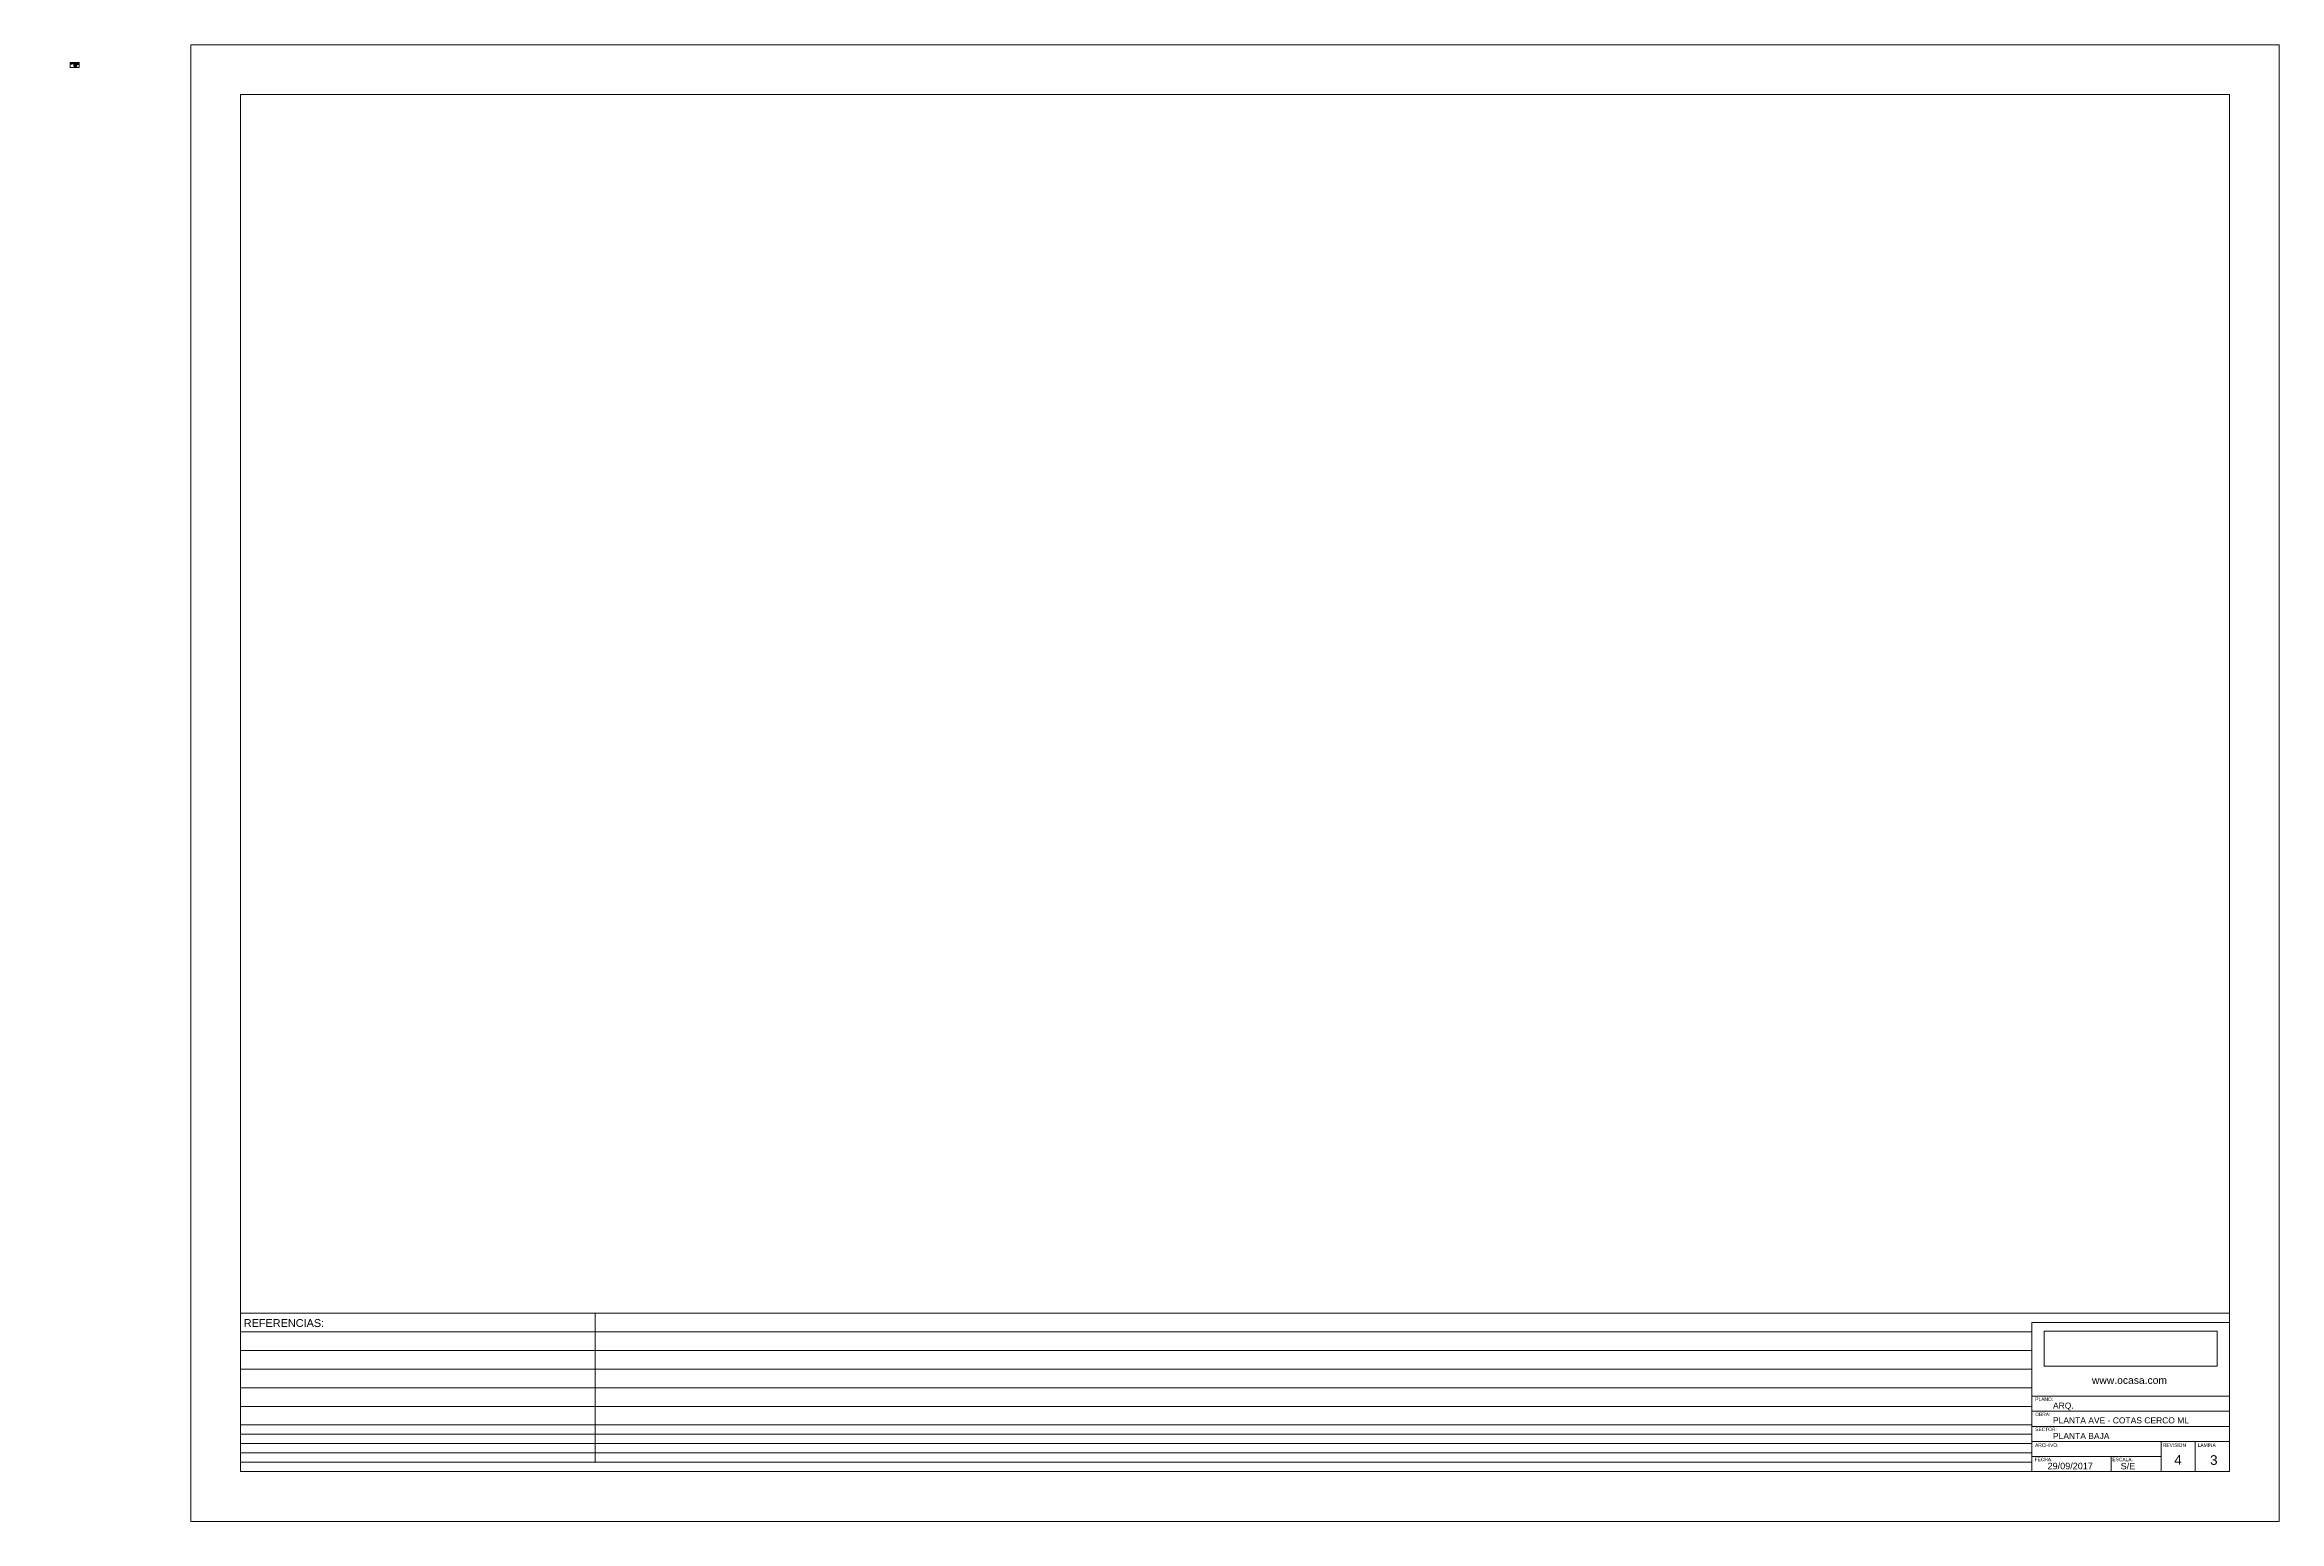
# Paper-space layout 'MEDIDAS PARA CERCO ML' of a CAD drawing. Extents: x 1 to 451, y -289 to 8.
# The model-space entities are those that its viewports show. They can reach past a viewport. Long polylines and large blocks are cut down to what shows.
import ezdxf
from ezdxf import colors
from ezdxf.entities.mleader import LeaderData, LeaderLine
from ezdxf.enums import TextEntityAlignment as Align
from ezdxf.math import Vec2, Vec3

# ---------------------------------------------------------------- set-up
doc = ezdxf.new("R2010")
doc.units = 0
doc.header["$MEASUREMENT"] = 0
doc.header["$PDMODE"] = 35
for name, pattern in [('ACAD_ISO04W100', [30, 24, -3, 0, -3]), ('CC-A-PLANTA ALTA$0$HIDDEN', [0.375, 0.25, -0.125]), ('CENTER', [7.144, 4.465, -0.893, 0.893, -0.893]), ('CENTER2', [28.575, 19.05, -3.175, 3.175, -3.175]), ('CONTIN', [0]), ('CONTINOUS', [0]), ('CONTINUA', [0]), ('DASHED', [0.75, 0.5, -0.25]), ('DASHED2', [0.375, 0.25, -0.125]), ('HIDDEN', [9.525, 6.35, -3.175]), ('HIDDEN2', [0.1875, 0.125, -0.0625]), ('IRI-OCASA-LAYOUT_R_9$1$HID', [0.375, 0.25, -0.125]), ('LÍNEAS_OCULTAS2', [0.1875, 0.125, -0.0625]), ('MTPB00$0$HIDDEN', [0.375, 0.25, -0.125]), ('OCASA_TODAS_R08$0$HIDDEN', [0.375, 0.25, -0.125])]:
    doc.linetypes.add(name, pattern=pattern)
doc.layers.get('0').update_dxf_attribs({"linetype": 'CONTINUOUS', "lineweight": 0})
doc.layers.get('DEFPOINTS').update_dxf_attribs({"linetype": 'CONTINUOUS', "lineweight": 0})
for name, color, linetype, lineweight in [('00-', 8, 'CENTER', 0), ('00-COTAS', 1, 'CONTINUOUS', 0), ('00-PLACAS', 2, 'CONTINUOUS', 0), ('00-SANIT', 7, 'CONTINUOUS', 0), ('00-TEXTOS', 1, 'CONTINUOUS', 0), ('01-COTAS', 1, 'CONTINUOUS', 0), ('01-MAMP_', 3, 'CONTINUOUS', 0), ('02-PROYECCIONES', 251, 'CONTINUOUS', 0), ('03-CUB-_CHAPA', 8, 'CONTINUOUS', 0), ('03-W-HATCH', 252, 'CONTINUOUS', 0), ('05-PLANTAS_ESTRUCTURA__TEK', 2, 'CONTINUOUS', 0), ('06', 5, 'CONTINUOUS', 0), ('0_ANCLAJES', 1, 'CONTINUOUS', 0), ('1', 1, 'CONTINUOUS', 0), ('1-PB-SANT-ARTF', 252, 'CONTINUOUS', 0), ('10-CARP-HOJA-PUER', 4, 'CONTINUOUS', 0), ('10-CARP-MANO-ABRI', 15, 'CONTINUOUS', 0), ('10-CARP-MARC', 2, 'CONTINUOUS', 0), ('15', 7, 'CONTIN', 0), ('3', 3, 'CONTIN', 0), ('40-EQUIPAMIENTO_MOBILIARIO', 8, 'CONTINUOUS', 0), ('7', 7, 'CONTINUOUS', 0), ('__VIGA_DE_FUNDACION', 3, 'CONTIN', 0), ('A-CARPINTERIAS', 252, 'CONTINUOUS', 0), ('A-REJAS', 80, 'CONTINUOUS', 0), ('A_TEXTOS', 8, 'CONTINUOUS', 0), ('ARMADO_2', 4, 'CONTINUOUS', 0), ('ARQ', 1, 'CONTINUOUS', 0), ('ARTEFACTOS', 252, 'CONTINUOUS', 0), ('BASTIDOR', 162, 'CONTINUOUS', 0), ('BL-EQUIPAMIENTO', 1, 'CONTINUOUS', 0), ('BORDE EXTERIOR', 5, 'CONTINUOUS', 0), ('BORDE ROTULO', 1, 'CONTINUOUS', 0), ('CAMARAS_PLUVIALES', 251, 'CONTIN', 0), ('CARPINTERIA', 251, 'CONTINUOUS', 0), ('COLUMNAS', 1, 'CONTINUOUS', 0), ('Cota Nivel', 121, 'CONTINUOUS', 0), ('COTAS', 121, 'CONTINUOUS', 0), ('DEFENSAS', 10, 'CONTINUOUS', 0), ('DURLOCK', 30, 'CONTINUOUS', 0), ('EJES', 1, 'CENTER', 0), ('EQ-MÓVIL', 252, 'CONTINUOUS', 0), ('EST__LIVIANAS', 1, 'CONTINUOUS', 0), ('ESTANTE', 252, 'CONTINUOUS', 0), ('estanterías RACK', 30, 'CONTINUA', 0), ('HACH_MAMPOSTERIAS', 1, 'CONTINUOUS', 0), ('HATCH_1', 253, 'CONTINUOUS', 0), ('INCENDIO', 1, 'HIDDEN2', 0), ('INCENDIO__RED_PROYECTADA', 5, 'CONTINUOUS', 0), ('INST__ELECTRICO', 10, 'CONTINUOUS', 0), ('IRI-OCASA-Layout R 9$0$OCA_CARPINTERIA', 251, 'CONTINUOUS', 0), ('IRI-OCASA-Layout R 9$0$OCA_Mobiliario', 8, 'CONTINUOUS', 0), ('IRI-OCASA-Layout R 9$0$OCA_TEXTOS', 8, 'CONTINUOUS', 0), ('IRI-OCASA-Layout R 9$0$SANITARIOS', 253, 'CONTINUOUS', 0), ('IRI-OCASA-Layout R 9$0$TABIQUES PLACAS YESO', 4, 'CONTINUOUS', 0), ('IRI-OCASA-LAYOUT_R_9$0$OC0', 251, 'CONTINUOUS', 0), ('IRI-OCASA-LAYOUT_R_9$0$OC1', 80, 'IRI-OCASA-LAYOUT_R_9$1$HID', 0), ('Is - Bachas - Baños', 140, 'CONTINUOUS', 0), ('Is eléctrica-Bandeja existente', 44, 'CONTINUOUS', 0), ('Is eléctrica-bandeja nueva', 10, 'CONTINUOUS', 0), ('Is Sanitarias - Inodoro', 132, 'CONTINUOUS', 0), ('IS-ELECTRICAS-GRAL', 10, 'CONTINUOUS', 0), ('LEYENDAS', 141, 'CONTINUOUS', 0), ('LINEAS ROTULO', 252, 'CONTINUOUS', 0), ('MAMP_BLOQUE_HORMIGON_BLOQU', 67, 'CONTINUOUS', 0), ('MAMP_CERAMICA_VISTA', 60, 'CONTINUOUS', 0), ('MERCADERIA', 8, 'CONTINUOUS', 0), ('MOBILIARIO', 8, 'CENTER', 0), ('MURO', 3, 'CONTINUOUS', 0), ('MURO_VISTA', 252, 'CONTINUOUS', 0), ('MUROS', 3, 'CONTINUOUS', 0), ('OBSERVACIONES', 10, 'CONTINUOUS', 0), ('OCASA_TODAS_r08$0$SANITARIOS', 130, 'CONTINUOUS', 0), ('PISO_TECNICO', 252, 'CONTINUOUS', 0), ('PROY', 252, 'DASHED2', 0), ('Proyecto Naccaratto', 4, 'CONTINUOUS', 0), ('Racks', 7, 'CONTINUOUS', 0), ('RDP_EXISTENTES', 1, 'CONTINUOUS', 0), ('REFUERZOS_EN_BLOQUE', 184, 'CONTINUOUS', 0), ('REJAS', 3, 'CONTINUOUS', 0)]:
    doc.layers.add(name, color=color, linetype=linetype, lineweight=lineweight)
doc.layers.add('HATCH BUFFER IH NPYM', color=254, linetype='CONTINUOUS', lineweight=0, true_color=0xf5c8fe)
doc.layers.add('Hatch oficinas existentes', color=254, linetype='CONTINUOUS', lineweight=0, true_color=0xdbdbdb)
doc.layers.get('DEFENSAS').off()
doc.styles.add('1-10', font='romans.shx', dxfattribs={"oblique": 15, "height": 22})
doc.styles.add('COTAS', font='ROMANS', dxfattribs={"width": 0.7})
doc.styles.add('IRI-OCASA-LAYOUT_R_9$0$STA', font='txt')
doc.styles.add('IRI-OCASA-LAYOUT_R_9$1$TXT', font='txt', dxfattribs={"height": 0.1})
doc.styles.add('LOCALES', font='txt')
doc.styles.add('ROMAN_S', font='romans.shx', dxfattribs={"width": 0.7})
doc.styles.add('rotulo1', font='arial.ttf')
doc.styles.add('TEXTO', font='romans.shx', dxfattribs={"width": 0.9, "oblique": 5})
doc.dimstyles.new('AEP', dxfattribs={"dimscale": 0.2, "dimtxt": 1.2, "dimasz": 0.7, "dimexe": 1.25, "dimexo": 0.625, "dimtad": 1, "dimdec": 4, "dimdsep": 46, "dimtxsty": 'STANDARD', "dimcen": 2.5, "dimadec": 0, "dimazin": 0, "dimtfac": 1, "dimtdec": 4, "dimtmove": 2, "dimatfit": 3, "dimfxl": 1, "dimtolj": 1, "dimarcsym": 0})
doc.dimstyles.new('COTA-I-100', dxfattribs={"dimtxt": 0.2, "dimasz": 0.06, "dimexe": 0, "dimexo": 0, "dimgap": 0.04, "dimtad": 1, "dimzin": 4, "dimdsep": 46, "dimtxsty": 'COTAS', "dimblk": 'M2_COTA', "dimcen": 0.06, "dimclrd": 1, "dimclre": 251, "dimclrt": 2, "dimadec": 0, "dimazin": 0, "dimtfac": 1, "dimtmove": 0, "dimatfit": 3, "dimldrblk": 'M2_COTA', "dimfxl": 1, "dimtvp": -0.8, "dimtolj": 1, "dimtzin": 0, "dimarcsym": 0})
doc.dimstyles.get("Standard").update_dxf_attribs({"dimtxt": 0.18, "dimasz": 0.18, "dimexe": 0.18, "dimexo": 0.0625, "dimgap": 0.09, "dimtad": 0, "dimtih": 1, "dimtoh": 1, "dimdec": 4, "dimzin": 0, "dimdsep": 46, "dimtxsty": 'STANDARD', "dimcen": 0.09, "dimadec": 0, "dimazin": 0, "dimtfac": 1, "dimtdec": 4, "dimtofl": 0, "dimtmove": 2, "dimatfit": 3, "dimfxl": 1, "dimtolj": 1, "dimarcsym": 0})
picture_1 = doc.add_image_def('image1.png', size_in_pixel=(7010, 1414))
pattern_1 = [(0, (-77978.508, 31909.348), (0, 27.94), [20.32, -7.62]), (90, (-77978.508, 31909.348), (-27.94, 2e-15), [20.32, -7.62])]
pattern_2 = [(0, (-78018.61, 31905.265), (0, 27.94), [20.32, -7.62]), (90, (-78018.61, 31905.265), (-27.94, 2e-15), [20.32, -7.62])]
pattern_3 = [(0, (-78132.585, 31906.86), (0, 27.94), [20.32, -7.62]), (90, (-78132.585, 31906.86), (-27.94, 2e-15), [20.32, -7.62])]
pattern_4 = [(225, (-77272.283367, 31822.005512), (0.0088388348, -0.0088388348), [])]
pattern_5 = [(315, (-77212.85534, 31871.811484), (0.044194174, 0.044194174), []), (315, (-77212.85534, 31871.76729), (0.044194174, 0.044194174), [0.03125, -0.015625])]
pattern_6 = [(315, (-77204.060192, 31905.778261), (0.0088388348, 0.0088388348), [])]
pattern_7 = [(315, (-77204.460192, 31905.778261), (0.0088388348, 0.0088388348), [])]
pattern_8 = [(315, (-77204.860192, 31905.778261), (0.0088388348, 0.0088388348), [])]
pattern_9 = [(315, (-77205.260192, 31905.778261), (0.0088388348, 0.0088388348), [])]
pattern_10 = [(315, (-77204.060192, 31910.489463), (0.0088388348, 0.0088388348), [])]
pattern_11 = [(315, (-77204.460192, 31910.489463), (0.0088388348, 0.0088388348), [])]
pattern_12 = [(315, (-77204.860192, 31910.489463), (0.0088388348, 0.0088388348), [])]
pattern_13 = [(315, (-77205.260192, 31910.489463), (0.0088388348, 0.0088388348), [])]
pattern_14 = [(315, (-77204.060192, 31912.529379), (0.0088388348, 0.0088388348), [])]
pattern_15 = [(315, (-77204.460192, 31912.529379), (0.0088388348, 0.0088388348), [])]
pattern_16 = [(315, (-77204.860192, 31912.529379), (0.0088388348, 0.0088388348), [])]
pattern_17 = [(315, (-77205.260192, 31912.529379), (0.0088388348, 0.0088388348), [])]
pattern_18 = [(315, (-77203.660192, 31905.779617), (0.0088388348, 0.0088388348), [])]
pattern_19 = [(315, (-77205.660192, 31912.530735), (0.0088388348, 0.0088388348), [])]
pattern_20 = [(225, (-77212.85534, 31871.811484), (0.022097087, -0.022097087), [])]
pattern_21 = [(140, (-77307.446867, 31600.611026), (0.003187817, 0.0364369338), [0.00381, -0.04191]), (85, (-77307.446867, 31600.611026), (-0.038211369, -0.0070486843), [0.003048, -0.033528117]), (190.451445, (-77307.446602, 31600.614062), (-0.0350235504, 0.0293882494), [0.003238002, -0.035618049]), (136.1842, (-77307.457027, 31600.611026), (0.0084084656, 0.054215808), [0.005715, -0.062865]), (186.635558, (-77307.456327, 31600.615544), (-0.049485225, 0.047480827), [0.004857005, -0.053427122]), (81.184151, (-77307.45703, 31600.611026), (-0.049485225, 0.047480827), [0.004571993, -0.050291946]), (111, (-77307.454487, 31600.616106), (0.0204530396, 0.0303228783), [0.00381, -0.04191]), (56, (-77307.454487, 31600.616106), (-0.036837593, 0.0123604057), [0.003048, -0.033528]), (161.451445, (-77307.452783, 31600.618633), (-0.0163845538, 0.042683284), [0.003238002, -0.0356179875]), (127.5, (-77307.446867, 31600.611026), (-0.0169110078, 0.00061772065), [0, -0.0331216, 0, -0.034036, 0, -0.033655]), (97.5, (-77307.446867, 31600.611026), (-0.020036115, 0.0133639325), [0, -0.0194056, 0, -0.0323596, 0, -0.012827]), (57.5, (-77307.446867, 31600.599697), (0.0011457488, 0.02711811903), [0, -0.0127, 0, -0.039624, 0, -0.052578]), (47.5, (-77307.446867, 31600.594617), (-0.0050852982, 0.0296258363), [0, -0.01651, 0, -0.0263144, 0, -0.037338])]
pattern_22 = [(45, (-77291.886539, 31958.962517), (-0.0088388348, 0.0088388348), [])]
pattern_23 = [(315, (-77203.660192, 31912.529379), (0.0088388348, 0.0088388348), [])]
pattern_24 = [(315, (-77203.660192, 31910.49082), (0.0088388348, 0.0088388348), [])]
pattern_25 = [(315, (-77929.256212, 32959.64853), (0.0224506403, 0.0224506403), [])]
pattern_26 = [(315, (-77877.089827, 34382.4976), (0.0449012806, 0.0449012806), []), (315, (-77877.089827, 34382.4527), (0.0449012806, 0.0449012806), [0.03175, -0.015875])]
pattern_27 = [(315, (-77530.3907, 32959.64853), (0.0449012806, 0.0449012806), []), (315, (-77530.3907, 32959.60363), (0.0449012806, 0.0449012806), [0.03175, -0.015875])]
pattern_28 = [(315, (-77929.256212, 32959.650243), (0.0224506403, 0.0224506403), [])]
pattern_29 = [(315, (1834150.296087, -1355336.892025), (0.01796051224214, 0.01796051224214), [])]
pattern_30 = [(130.26393355, (78064.8772783, 31268.0401953), (0.0012113820685, 0.0010260164395), [])]
pattern_31 = [(130.26393355, (78064.8772783, 31302.0401953), (0.0012113820685, 0.0010260164395), [])]
pattern_32 = [(270, (-77187.159602, 32346.43192), (0.03175, 0), [])]
pattern_33 = [(315, (-77877.089827, 34382.4976), (0.0224506403, 0.0224506403), [])]
pattern_34 = [(315, (-77937.264513, 32967.29854), (0.0224506403, 0.0224506403), [])]
pattern_35 = [(315, (-77205.660192, 31910.49082), (0.0088388348, 0.0088388348), [])]
pattern_36 = [(315, (-77205.660192, 31905.779617), (0.0088388348, 0.0088388348), [])]
pattern_37 = [(225, (-77272.283367, 31821.605512), (0.0088388348, -0.0088388348), [])]
pattern_38 = [(225, (-77272.283367, 31821.205512), (0.0088388348, -0.0088388348), [])]
pattern_39 = [(225, (-77272.283367, 31820.805512), (0.0088388348, -0.0088388348), [])]
pattern_40 = [(225, (-77272.283367, 31820.405512), (0.0088388348, -0.0088388348), [])]
pattern_41 = [(315, (-77153.242664, 31912.512752), (0.0088388348, 0.0088388348), [])]
pattern_42 = [(315, (-77153.642664, 31912.512752), (0.0088388348, 0.0088388348), [])]
pattern_43 = [(315, (-77154.042664, 31912.512752), (0.0088388348, 0.0088388348), [])]
pattern_44 = [(315, (-77154.442664, 31912.512752), (0.0088388348, 0.0088388348), [])]
pattern_45 = [(315, (-77153.242587, 31910.472788), (0.0088388348, 0.0088388348), [])]
pattern_46 = [(315, (-77153.642587, 31910.472788), (0.0088388348, 0.0088388348), [])]
pattern_47 = [(315, (-77154.042587, 31910.472788), (0.0088388348, 0.0088388348), [])]
pattern_48 = [(315, (-77154.442587, 31910.472788), (0.0088388348, 0.0088388348), [])]
pattern_49 = [(315, (-77154.842664, 31912.514108), (0.0088388348, 0.0088388348), [])]
pattern_50 = [(315, (-77479.750426, 33142.41737), (0.0449012806, 0.0449012806), []), (315, (-77479.750426, 33142.37247), (0.0449012806, 0.0449012806), [0.03175, -0.015875])]
pattern_51 = [(315, (-77479.750426, 33141.01737), (0.0449012806, 0.0449012806), []), (315, (-77479.750426, 33140.97247), (0.0449012806, 0.0449012806), [0.03175, -0.015875])]
pattern_52 = [(315, (-77152.842587, 31910.474144), (0.0088388348, 0.0088388348), [])]
pattern_53 = [(315, (-77154.842587, 31910.474144), (0.0088388348, 0.0088388348), [])]
pattern_54 = [(0, (-77978.508, 31858.052), (0, 27.94), [20.32, -7.62]), (90, (-77978.508, 31858.052), (-27.94, 2e-15), [20.32, -7.62])]
pattern_55 = [(0, (-78018.61, 31853.97), (0, 27.94), [20.32, -7.62]), (90, (-78018.61, 31853.97), (-27.94, 2e-15), [20.32, -7.62])]
pattern_56 = [(0, (-78132.585, 31855.563), (0, 27.94), [20.32, -7.62]), (90, (-78132.585, 31855.563), (-27.94, 2e-15), [20.32, -7.62])]
pattern_57 = [(0, (-78110.827, 31905.265), (0, 27.94), [20.32, -7.62]), (90, (-78110.827, 31905.265), (-27.94, 2e-15), [20.32, -7.62])]

# ---------------------------------------------------------------- blocks, each defined once
blk = doc.blocks.new('ROTULO')
at = {"style": 'rotulo1'}
for tag, p, height in [('PLANO', (428.14, -70.16), 1.83), ('SECTOR', (428.14, -77.7), 1.83), ('OBRA', (428.14, -73.82), 1.83), ('ARCHIVO', (428.14, -81.53), 1.83), ('REV', (458.13, -84.04), 2.39), ('LAM', (466.99, -84.07), 2.39), ('FECHA', (426.81, -85.15), 1.83), ('ESC', (444.89, -85.2), 1.83)]:
    blk.add_attdef(tag, p, '', height=height, dxfattribs=at)
blk = doc.blocks.new('1')
at = {"layer": 'BORDE ROTULO', "color": 1}
blk.add_lwpolyline([(0.43684, 0.03692), (0.48579, 0.03692), (0.48579, 0.00001), (0.43684, 0.00001)], close=True, dxfattribs=at)
at = {"layer": 'LINEAS ROTULO'}
for p, q in [((0.48579, 0.01866), (0.43684, 0.01866)), ((0.48579, 0.01493), (0.43684, 0.01493)), ((0.48579, 0.0112), (0.43684, 0.0112)), ((0.48579, 0.00747), (0.43684, 0.00747)), ((0.4689, 0.00747), (0.4689, 0.00001)), ((0.47724, 0.00747), (0.47724, 0.00001)), ((0.4689, 0.00374), (0.43684, 0.00374)), ((0.45652, 0.00374), (0.45652, 0.00001))]:
    blk.add_line(p, q, dxfattribs=at)
at = {"style": 'rotulo1'}
for s, height, p in [('www.ocasa.com ', 0.0018275, (0.45173, 0.02171)), ('PLANO:', 0.000857, (0.43772, 0.0175)), ('OBRA:', 0.000857, (0.43772, 0.01375)), ('ARCHIVO:', 0.000857, (0.43767, 0.00612)), ('SECTOR:', 0.000857, (0.43772, 0.01005)), ('REVISION', 0.000857, (0.46928, 0.00612)), ('FECHA:', 0.000857, (0.43757, 0.00258)), ('ESCALA:', 0.000857, (0.45681, 0.00258))]:
    blk.add_text(s, height=height, dxfattribs=at).set_placement(p)
blk = doc.blocks.new('_ArchTick')
at = {"color": 0, "linetype": 'ByBlock', "const_width": 0.15}
blk.add_lwpolyline([(-0.5, -0.5), (0.5, 0.5)], dxfattribs=at)
blk = doc.blocks.new('*D716')
at = {"layer": 'COTAS', "color": 252, "lineweight": -2, "transparency": 16777216}
for p, q in [((-77287.154, 31814.668), (-77287.154, 31813.992)), ((-77279.219, 31814.668), (-77279.219, 31813.992))]:
    blk.add_line(p, q, dxfattribs=at)
at = {"layer": 'COTAS', "color": 0, "lineweight": -2, "transparency": 16777216}
blk.add_line((-77287.154, 31814.242), (-77279.219, 31814.242), dxfattribs=at)
at = {"layer": 'DEFPOINTS', "color": 0, "transparency": 16777216}
for p in [(-77287.154, 31814.793, -0.958), (-77279.219, 31814.793, 1.064), (-77279.219, 31814.242)]:
    blk.add_point(p, dxfattribs=at)
at = {"layer": 'COTAS', "color": 0, "lineweight": -2, "transparency": 16777216, "xscale": 0.14, "yscale": 0.14, "zscale": 0.14, "rotation": 180}
blk.add_blockref('_ArchTick', (-77287.154, 31814.242), dxfattribs=at)
at = {"layer": 'COTAS', "color": 0, "lineweight": -2, "transparency": 16777216, "xscale": 0.14, "yscale": 0.14, "zscale": 0.14}
blk.add_blockref('_ArchTick', (-77279.219, 31814.242), dxfattribs=at)
at = {"layer": 'COTAS', "color": 0, "transparency": 16777216, "insert": (-77283.186, 31814.487), "char_height": 0.24, "attachment_point": 5}
blk.add_mtext('\\A1;7.94', dxfattribs=at)
blk = doc.blocks.new('_DOT')
at = {"color": 0, "linetype": 'ByBlock'}
blk.add_line((-0.5, 0), (-1, 0), dxfattribs=at)
at = {"color": 0, "linetype": 'ByBlock', "const_width": 0.5}
blk.add_lwpolyline([(-0.25, 0, 1), (0.25, 0, 1)], format="xyb", close=True, dxfattribs=at)
blk = doc.blocks.new('*D717')
at = {"layer": 'COTAS', "color": 252, "lineweight": -2, "transparency": 16777216}
for p, q in [((-77283.758, 31814.793), (-77287.87, 31814.793)), ((-77283.758, 31813.593), (-77287.87, 31813.593))]:
    blk.add_line(p, q, dxfattribs=at)
at = {"layer": 'COTAS', "color": 0, "lineweight": -2, "transparency": 16777216}
blk.add_line((-77287.62, 31813.593), (-77287.62, 31814.793), dxfattribs=at)
at = {"layer": 'DEFPOINTS', "color": 0, "transparency": 16777216}
for p in [(-77287.62, 31814.793), (-77283.633, 31814.793, -0.958), (-77283.633, 31813.593, -0.958)]:
    blk.add_point(p, dxfattribs=at)
at = {"layer": 'COTAS', "color": 0, "lineweight": -2, "transparency": 16777216, "xscale": 0.14, "yscale": 0.14, "zscale": 0.14}
for p, rotation in [((-77287.62, 31814.793), 90), ((-77287.62, 31813.593), 270)]:
    blk.add_blockref('_ArchTick', p, dxfattribs=dict(at, rotation=rotation))
at = {"layer": 'COTAS', "color": 0, "transparency": 16777216, "insert": (-77287.865, 31814.193), "char_height": 0.24, "attachment_point": 5, "rotation": 90}
blk.add_mtext('\\A1;1.2', dxfattribs=at)
blk = doc.blocks.new('S11')
for p, q in [((-0.217, 0.127), (-0.205, 0.305)), ((0.217, 0.127), (0.202, 0.305))]:
    blk.add_line(p, q)
for centre, radius, start, end in [((-0.172, 0.444), 0.0508, 98.4555, 261.5445), ((-0.116, 0.118), 0.102, 175, 253.8913), ((-0.001, 0.305), 0.203, 153.618, 180), ((0, -0.711), 1.219, 81.5445, 98.4555), ((0, -0.812), 1.219, 81.5445, 98.4555), ((0, 0.521), 0.521, 253.8913, 286.1087), ((0.116, 0.118), 0.102, 286.1087, 5), ((0.172, 0.444), 0.0508, 278.4555, 81.5445), ((-0.001, 0.305), 0.203, 0, 26.2122)]:
    blk.add_arc(centre, radius, start, end)
blk = doc.blocks.new('escritorio_1.40x0.80')
at = {"layer": 'BL-EQUIPAMIENTO'}
blk.add_lwpolyline([(0, 1.4), (0, 0), (-0.8, 0), (-0.8, 1.4)], close=True, dxfattribs=at)
at = {"layer": 'EQ-MÓVIL', "rotation": 270}
blk.add_blockref('S11', (0.1, 0.7), dxfattribs=at)
blk = doc.blocks.new('*U290')
at = {"layer": '00-COTAS', "color": 7, "style": 'COTAS', "width": 0.7}
blk.add_text('01', height=0.086, dxfattribs=at).set_placement((-77820.633, 31904.744, 1.468))
blk = doc.blocks.new('*U291')
at = {"layer": '00-COTAS', "color": 7, "style": 'COTAS', "width": 0.7}
blk.add_text('02', height=0.086, dxfattribs=at).set_placement((-77820.641, 31904.994, 1.468))
blk = doc.blocks.new('*U292')
at = {"layer": '00-COTAS', "color": 7, "style": 'COTAS', "width": 0.7}
blk.add_text('03', height=0.086, dxfattribs=at).set_placement((-77820.641, 31905.244, 1.468))
blk = doc.blocks.new('*U293')
at = {"layer": '00-COTAS', "color": 7, "style": 'COTAS', "width": 0.7}
blk.add_text('04', height=0.086, dxfattribs=at).set_placement((-77820.643, 31905.494, 1.468))
blk = doc.blocks.new('*U294')
at = {"layer": '00-COTAS', "color": 7, "style": 'COTAS', "width": 0.7}
blk.add_text('05', height=0.086, dxfattribs=at).set_placement((-77820.641, 31905.744, 1.468))
blk = doc.blocks.new('BOLT_0')
at = {"layer": '1'}
blk.add_circle((0, 0), 25.4, dxfattribs=at)
blk = doc.blocks.new('WCOL')
for p, q in [((-348.7, 679.965), (348.7, 679.965)), ((-348.7, 0), (348.7, 0)), ((0, 679.965), (0, 0))]:
    blk.add_line(p, q)
blk = doc.blocks.new('JAMBA_265')
at = {"layer": '00-PLACAS', "color": 1}
for p, q in [((1339462, 453887), (1339546, 453887)), ((1339462, 453737), (1339546, 453737)), ((1339475, 453737), (1339475, 453887)), ((1339546, 453737), (1339546, 453887))]:
    blk.add_line(p, q, dxfattribs=at)
at = {"layer": '00-PLACAS'}
blk.add_lwpolyline([(1339532, 453957), (1339532, 453977), (1339462, 453977), (1339462, 453712), (1339532, 453712), (1339532, 453732)], dxfattribs=at)
at = {"layer": '00-PLACAS', "color": 1}
for centre in [(1339514, 453872), (1339514, 453752)]:
    blk.add_circle(centre, 6.5, dxfattribs=at)
blk = doc.blocks.new('A$C2D8E3321')
at = {"layer": 'MAMP_BLOQUE_HORMIGON_BLOQU', "linetype": 'Continuous'}
h = blk.add_hatch(dxfattribs=at)
h.set_pattern_fill('AR-CONC', color=253, scale=0.2, style=0)
h.set_pattern_definition([(50, (-279883.144, 27804.65), (36.4369338, -3.187817), [3.81, -41.91]), (355, (-279883.144, 27804.65), (-7.0486843, 38.211369), [3.048, -33.528117]), (100.451445, (-279880.108, 27804.384), (29.3882494, 35.0235504), [3.238002, -35.618049]), (46.1842, (-279883.144, 27814.81), (54.215808, -8.4084656), [5.715, -62.865]), (96.635558, (-279878.626, 27814.11), (47.480827, 49.485225), [4.857005, -53.427122]), (351.184151, (-279883.144, 27814.81), (47.480827, 49.485225), [4.571993, -50.291946]), (21, (-279878.064, 27812.27), (30.3228783, -20.4530396), [3.81, -41.91]), (326, (-279878.064, 27812.27), (12.3604057, 36.837593), [3.048, -33.528]), (71.451445, (-279875.537, 27810.566), (42.683284, 16.3845538), [3.238002, -35.6179875]), (37.5, (-279883.144, 27804.65), (0.61772065, 16.9110078), [0, -33.1216, 0, -34.036, 0, -33.655]), (7.5, (-279883.144, 27804.65), (13.3639325, 20.036115), [0, -19.4056, 0, -32.3596, 0, -12.827]), (327.5, (-279894.472, 27804.65), (27.11811903, -1.1457488), [0, -12.7, 0, -39.624, 0, -52.578]), (317.5, (-279899.552, 27804.65), (29.6258363, 5.0852982), [0, -16.51, 0, -26.3144, 0, -37.338])])
h.paths.add_polyline_path([(0, 190), (0, 0), (390, 0), (390, 190)])
h.paths.add_polyline_path([(214, 150), (256, 163), (356, 163, -0.414214), (368, 151), (368, 39, -0.414214), (356, 27), (256, 27), (214, 39, -0.315202), (206, 51), (206, 139, -0.315202)], flags=16)
h.paths.add_polyline_path([(184, 139), (184, 51, -0.315202), (176, 39), (134, 27), (34, 27, -0.414214), (22, 39), (22, 151, -0.414214), (34, 163), (134, 163), (176, 150, -0.315202)], flags=16)
for p, q in [((390, 190), (0, 190)), ((0, 190), (0, 0)), ((22, 151), (22, 39)), ((34, 163), (134, 163)), ((34, 27), (134, 27)), ((176, 150), (134, 163)), ((176, 39), (134, 27)), ((184, 139), (184, 51)), ((206, 139), (206, 51)), ((214, 150), (256, 163)), ((214, 39), (256, 27)), ((356, 163), (256, 163)), ((356, 27), (256, 27)), ((368, 151), (368, 39)), ((390, 190), (390, 0)), ((390, 0), (0, 0))]:
    blk.add_line(p, q)
for centre, start, end in [((34, 151), 90, 180), ((34, 39), 180, 270), ((172, 139), 0, 69.9797), ((172, 51), 290.0203, 0), ((218, 139), 110.0203, 180), ((218, 51), 180, 249.9797), ((356, 151), 0, 90), ((356, 39), 270, 0)]:
    blk.add_arc(centre, 12, start, end)
blk = doc.blocks.new('A$C58663212')
at = {"layer": 'ARMADO_2', "color": 8}
for p, q in [((-49, 45), (139, 45)), ((45, -35), (45, 125))]:
    blk.add_line(p, q, dxfattribs=at)
at = {"layer": 'ARMADO_2', "color": 0}
for p, q in [((0, 82), (0, 8)), ((4, 82), (4, 8)), ((82, 90), (8, 90)), ((74, 86), (8, 86)), ((82, 4), (8, 4)), ((61, 72), (77, 89)), ((61, 72), (64, 69)), ((80, 86), (64, 69)), ((86, 80), (69, 63)), ((72, 61), (69, 63)), ((86, 74), (72, 61)), ((82, 86), (80, 86)), ((86, 8), (86, 82)), ((90, 82), (90, 8)), ((82, 0), (8, 0))]:
    blk.add_line(p, q, dxfattribs=at)
for centre in [(8, 82), (8, 8), (82, 82), (82, 8)]:
    blk.add_circle(centre, 4, dxfattribs=at)
for centre, start, end in [((8, 82), 89.9996, 180.0004), ((8, 8), 179.9996, 270.0004), ((82, 82), 359.9996, 122.8032), ((82, 8), 269.9996, 0.0004)]:
    blk.add_arc(centre, 8.2, start, end, dxfattribs=at)
blk = doc.blocks.new('MOB_PB')
at = {"layer": 'MOBILIARIO', "linetype": 'ByBlock'}
for p, q in [((344035, 69758, -2), (344035, 71758, -2)), ((344085, 69758, -2), (344085, 71758, -2)), ((345841, 69758, -2), (345841, 71758, -2)), ((345891, 69758, -2), (345891, 71758, -2)), ((347718, 69758, -2), (347718, 71758, -2)), ((347768, 69758, -2), (347768, 71758, -2)), ((349595, 69758, -2), (349595, 71758, -2)), ((349645, 69758, -2), (349645, 71758, -2)), ((351472, 69758, -2), (351472, 71758, -2)), ((351522, 69758, -2), (351522, 71758, -2)), ((355029, 69758, -2), (355029, 71758, -2)), ((355079, 69758, -2), (355079, 71758, -2)), ((342030, 70650, -1064), (340481, 69385, -1064)), ((342062, 70611, -1064), (340513, 69346, -1064)), ((340412, 69328, -1064), (338863, 68063, -1064)), ((340444, 69289, -1064), (338895, 68024, -1064)), ((338188, 67511, -2), (336639, 66246, -2)), ((338220, 67472, -2), (336671, 66207, -2)), ((342470, 67349, -2), (342470, 65349, -2)), ((342520, 67349, -2), (342520, 65349, -2)), ((344347, 67349, -2), (344347, 65349, -2)), ((344397, 67349, -2), (344397, 65349, -2)), ((346224, 67349, -2), (346224, 65349, -2)), ((346274, 67349, -2), (346274, 65349, -2)), ((350069, 67117), (350465, 67117)), ((350669, 67117), (351065, 67117)), ((351269, 67117), (351665, 67117)), ((353262, 67117), (353659, 67117)), ((353862, 67117), (354259, 67117)), ((354462, 67117), (354859, 67117)), ((355062, 67117), (355459, 67117)), ((355708, 67117), (356105, 67117)), ((356308, 67117), (356705, 67117)), ((350069, 65567), (350465, 65567)), ((350669, 65567), (351065, 65567)), ((351269, 65567), (351665, 65567)), ((353262, 65567), (353659, 65567)), ((353862, 65567), (354259, 65567)), ((354462, 65567), (354859, 65567)), ((355062, 65567), (355459, 65567)), ((355708, 65567), (356105, 65567)), ((356308, 65567), (356705, 65567)), ((350069, 64817), (350465, 64817)), ((350669, 64817), (351065, 64817)), ((351269, 64817), (351665, 64817)), ((353262, 64817), (353659, 64817)), ((353862, 64817), (354259, 64817)), ((354462, 64817), (354859, 64817)), ((355062, 64817), (355459, 64817)), ((355708, 64817), (356105, 64817)), ((356308, 64817), (356705, 64817)), ((350069, 63267), (350465, 63267)), ((350669, 63267), (351065, 63267)), ((351269, 63267), (351665, 63267)), ((353262, 63267), (353659, 63267)), ((353862, 63267), (354259, 63267)), ((354462, 63267), (354859, 63267)), ((355062, 63267), (355459, 63267)), ((355708, 63267), (356105, 63267)), ((356308, 63267), (356705, 63267)), ((350069, 62517), (350465, 62517)), ((350669, 62517), (351065, 62517)), ((351269, 62517), (351665, 62517)), ((353262, 62517), (353659, 62517)), ((353862, 62517), (354259, 62517)), ((354462, 62517), (354859, 62517)), ((355062, 62517), (355459, 62517)), ((355708, 62517), (356105, 62517)), ((356308, 62517), (356705, 62517)), ((350069, 60967), (350465, 60967)), ((350669, 60967), (351065, 60967)), ((351269, 60967), (351665, 60967)), ((353262, 60967), (353659, 60967)), ((353862, 60967), (354259, 60967)), ((354462, 60967), (354859, 60967)), ((355062, 60967), (355459, 60967)), ((355708, 60967), (356105, 60967)), ((356308, 60967), (356705, 60967)), ((350069, 59608), (350465, 59608)), ((350669, 59608), (351065, 59608)), ((351269, 59608), (351665, 59608)), ((353262, 59608), (353659, 59608)), ((353862, 59608), (354259, 59608)), ((354462, 59608), (354859, 59608)), ((355062, 59608), (355459, 59608)), ((355708, 59608), (356105, 59608)), ((356308, 59608), (356705, 59608)), ((350069, 58058), (350465, 58058)), ((350669, 58058), (351065, 58058)), ((351269, 58058), (351665, 58058)), ((353262, 58058), (353659, 58058)), ((353862, 58058), (354259, 58058)), ((354462, 58058), (354859, 58058)), ((355062, 58058), (355459, 58058)), ((355708, 58058), (356105, 58058)), ((356308, 58058), (356705, 58058)), ((338639, 57351), (339159, 57351)), ((339679, 57351), (339159, 57351)), ((341150, 57351), (341670, 57351)), ((342190, 57351), (341670, 57351)), ((343690, 57351), (344210, 57351)), ((344730, 57351), (344210, 57351)), ((346230, 57351), (346750, 57351)), ((347270, 57351), (346750, 57351)), ((337044, 57109), (337564, 57109)), ((337044, 56766), (337564, 56766)), ((338639, 57009), (339159, 57009)), ((338639, 56666), (339159, 56666)), ((339679, 57009), (339159, 57009)), ((339679, 56666), (339159, 56666)), ((341150, 57009), (341670, 57009)), ((341150, 56666), (341670, 56666)), ((342190, 57009), (341670, 57009)), ((342190, 56666), (341670, 56666)), ((343690, 57009), (344210, 57009)), ((343690, 56666), (344210, 56666)), ((344730, 57009), (344210, 57009)), ((344730, 56666), (344210, 56666)), ((346230, 57009), (346750, 57009)), ((346230, 56666), (346750, 56666)), ((347270, 57009), (346750, 57009)), ((347270, 56666), (346750, 56666)), ((337044, 56424), (337564, 56424)), ((337044, 55351), (337564, 55351)), ((337044, 55009), (337564, 55009)), ((326609, 54934, -3), (327006, 54934, -3)), ((327209, 54934, -3), (327606, 54934, -3)), ((337044, 54666), (337564, 54666)), ((356023, 54890, -237), (352023, 54890, 160)), ((352023, 54890, 86), (352023, 54225, 86)), ((352823, 54890, 86), (352823, 54225, 86)), ((353623, 54890, 86), (353623, 54225, 86)), ((354423, 54890, 86), (354423, 54225, 86)), ((355223, 54890, 86), (355223, 54225, 86)), ((356023, 54890, -237), (356023, 54225, -236)), ((356023, 54225, -310), (352023, 54225, 86)), ((333320, 49116, -2), (333320, 49608, -2)), ((333812, 49608, -2), (333320, 49608, -2)), ((333812, 49116, -2), (333320, 49116, -2)), ((333812, 49116, -2), (333812, 49608, -2)), ((333953, 49165, -2), (333953, 49362, -2)), ((333953, 49165, -2), (333953, 49362, -2)), ((333953, 49165, -2), (334002, 49165, -2)), ((334002, 49116, -2), (334002, 49362, -2)), ((334002, 49116, -2), (334396, 49116, -2)), ((334396, 49165, -2), (334396, 49362, -2)), ((334396, 49165, -2), (334396, 49362, -2)), ((334396, 49116, -2), (334396, 49362, -2)), ((334396, 49165, -2), (334445, 49165, -2)), ((334445, 49165, -2), (334445, 49362, -2)), ((334586, 49165, -2), (334586, 49362, -2)), ((334586, 49165, -2), (334586, 49362, -2)), ((334586, 49165, -2), (334586, 49362, -2)), ((334636, 49165, -2), (334586, 49165, -2)), ((334636, 49165, -2), (334636, 49362, -2)), ((334636, 49165, -2), (334636, 49362, -2)), ((334636, 49116, -2), (334636, 49362, -2)), ((335029, 49116, -2), (334636, 49116, -2)), ((335029, 49116, -2), (335029, 49362, -2)), ((335078, 49165, -2), (335029, 49165, -2)), ((335078, 49165, -2), (335078, 49362, -2)), ((335078, 49165, -2), (335078, 49362, -2)), ((335219, 49165, -2), (335219, 49362, -2)), ((335269, 49165, -2), (335219, 49165, -2)), ((335269, 49165, -2), (335269, 49362, -2)), ((335269, 49165, -2), (335269, 49362, -2)), ((335269, 49116, -2), (335269, 49362, -2)), ((335662, 49116, -2), (335269, 49116, -2)), ((335662, 49116, -2), (335662, 49362, -2)), ((335712, 49165, -2), (335662, 49165, -2)), ((335712, 49165, -2), (335712, 49362, -2)), ((335712, 49165, -2), (335712, 49362, -2)), ((335853, 49165, -2), (335853, 49362, -2)), ((335853, 49165, -2), (335853, 49362, -2)), ((335853, 49165, -2), (335902, 49165, -2)), ((335902, 49116, -2), (335902, 49362, -2)), ((335902, 49116, -2), (336296, 49116, -2)), ((336296, 49165, -2), (336296, 49362, -2)), ((336296, 49165, -2), (336296, 49362, -2)), ((336296, 49116, -2), (336296, 49362, -2)), ((336296, 49165, -2), (336345, 49165, -2)), ((336345, 49165, -2), (336345, 49362, -2)), ((336345, 49165, -2), (336345, 49362, -2)), ((336345, 49165, -2), (336345, 49362, -2)), ((336486, 49165, -2), (336486, 49362, -2)), ((336535, 49165, -2), (336486, 49165, -2)), ((336535, 49165, -2), (336535, 49362, -2)), ((336535, 49165, -2), (336535, 49362, -2)), ((336535, 49116, -2), (336535, 49362, -2)), ((336929, 49116, -2), (336535, 49116, -2)), ((336929, 49116, -2), (336929, 49362, -2)), ((336978, 49165, -2), (336929, 49165, -2)), ((336978, 49165, -2), (336978, 49362, -2)), ((336978, 49165, -2), (336978, 49362, -2)), ((337119, 49116, -2), (337119, 49608, -2)), ((337119, 49608, -2), (337611, 49608, -2)), ((337119, 49116, -2), (337611, 49116, -2)), ((337611, 49116, -2), (337611, 49608, -2))]:
    blk.add_line(p, q, dxfattribs=at)
for points, elevation in [([(343760, 69758), (344360, 69758), (344360, 71758), (343760, 71758)], -2), ([(345566, 69758), (346166, 69758), (346166, 71758), (345566, 71758)], -2), ([(347443, 69758), (348043, 69758), (348043, 71758), (347443, 71758)], -2), ([(349920, 69758), (349320, 69758), (349320, 71758), (349920, 71758)], -2), ([(351797, 69758), (351197, 69758), (351197, 71758), (351797, 71758)], -2), ([(355354, 69758), (354754, 69758), (354754, 71758), (355354, 71758)], -2), ([(342195, 67349), (342795, 67349), (342795, 65349), (342195, 65349)], -2), ([(344072, 67349), (344672, 67349), (344672, 65349), (344072, 65349)], -2), ([(345949, 67349), (346549, 67349), (346549, 65349), (345949, 65349)], -2), ([(332584, 60319), (332584, 62319), (332084, 62319), (332084, 60319)], -2), ([(329741, 59961), (331290, 61226), (330973, 61614), (329424, 60348)], -2), ([(332084, 59161), (334084, 59161), (334084, 59661), (332084, 59661)], -2), ([(327938, 58434), (329938, 58434), (329938, 58934), (327938, 58934)], -3), ([(335787, 56622), (336787, 56622), (336787, 57122), (335787, 57122)], -2), ([(327707, 55309), (327707, 56109), (326507, 56109), (326507, 55309)], -3)]:
    blk.add_lwpolyline(points, close=True, dxfattribs=dict(at, elevation=elevation))
for points, elevation in [([(342030, 70650), (342236, 70399), (340687, 69133), (340481, 69385)], -1064), ([(340412, 69328), (340618, 69076), (339069, 67811), (338863, 68063)], -1064), ([(338188, 67511), (338394, 67259), (336845, 65994), (336639, 66246)], -2), ([(326632, 56109), (326607, 56509), (327007, 56509), (326982, 56109)], -3), ([(327232, 56109), (327207, 56509), (327607, 56509), (327582, 56109)], -3), ([(326632, 55309), (326607, 54909), (327007, 54909), (326982, 55309)], -3), ([(327232, 55309), (327207, 54909), (327607, 54909), (327582, 55309)], -3)]:
    blk.add_lwpolyline(points, dxfattribs=dict(at, elevation=elevation))
for points in [[(350092, 66742), (350067, 67142), (350467, 67142), (350442, 66742)], [(350692, 66742), (350667, 67142), (351067, 67142), (351042, 66742)], [(351292, 66742), (351267, 67142), (351667, 67142), (351642, 66742)], [(353286, 66742), (353261, 67142), (353661, 67142), (353636, 66742)], [(353886, 66742), (353861, 67142), (354261, 67142), (354236, 66742)], [(354486, 66742), (354461, 67142), (354861, 67142), (354836, 66742)], [(355086, 66742), (355061, 67142), (355461, 67142), (355436, 66742)], [(355732, 66742), (355707, 67142), (356107, 67142), (356082, 66742)], [(356332, 66742), (356307, 67142), (356707, 67142), (356682, 66742)], [(350092, 65942), (350067, 65542), (350467, 65542), (350442, 65942)], [(350692, 65942), (350667, 65542), (351067, 65542), (351042, 65942)], [(351292, 65942), (351267, 65542), (351667, 65542), (351642, 65942)], [(353286, 65942), (353261, 65542), (353661, 65542), (353636, 65942)], [(353886, 65942), (353861, 65542), (354261, 65542), (354236, 65942)], [(354486, 65942), (354461, 65542), (354861, 65542), (354836, 65942)], [(355086, 65942), (355061, 65542), (355461, 65542), (355436, 65942)], [(355732, 65942), (355707, 65542), (356107, 65542), (356082, 65942)], [(356332, 65942), (356307, 65542), (356707, 65542), (356682, 65942)], [(350092, 64442), (350067, 64842), (350467, 64842), (350442, 64442)], [(350692, 64442), (350667, 64842), (351067, 64842), (351042, 64442)], [(351292, 64442), (351267, 64842), (351667, 64842), (351642, 64442)], [(353286, 64442), (353261, 64842), (353661, 64842), (353636, 64442)], [(353886, 64442), (353861, 64842), (354261, 64842), (354236, 64442)], [(354486, 64442), (354461, 64842), (354861, 64842), (354836, 64442)], [(355086, 64442), (355061, 64842), (355461, 64842), (355436, 64442)], [(355732, 64442), (355707, 64842), (356107, 64842), (356082, 64442)], [(356332, 64442), (356307, 64842), (356707, 64842), (356682, 64442)], [(350092, 63642), (350067, 63242), (350467, 63242), (350442, 63642)], [(350692, 63642), (350667, 63242), (351067, 63242), (351042, 63642)], [(351292, 63642), (351267, 63242), (351667, 63242), (351642, 63642)], [(353286, 63642), (353261, 63242), (353661, 63242), (353636, 63642)], [(353886, 63642), (353861, 63242), (354261, 63242), (354236, 63642)], [(354486, 63642), (354461, 63242), (354861, 63242), (354836, 63642)], [(355086, 63642), (355061, 63242), (355461, 63242), (355436, 63642)], [(355732, 63642), (355707, 63242), (356107, 63242), (356082, 63642)], [(356332, 63642), (356307, 63242), (356707, 63242), (356682, 63642)], [(350092, 62142), (350067, 62542), (350467, 62542), (350442, 62142)], [(350692, 62142), (350667, 62542), (351067, 62542), (351042, 62142)], [(351292, 62142), (351267, 62542), (351667, 62542), (351642, 62142)], [(353286, 62142), (353261, 62542), (353661, 62542), (353636, 62142)], [(353886, 62142), (353861, 62542), (354261, 62542), (354236, 62142)], [(354486, 62142), (354461, 62542), (354861, 62542), (354836, 62142)], [(355086, 62142), (355061, 62542), (355461, 62542), (355436, 62142)], [(355732, 62142), (355707, 62542), (356107, 62542), (356082, 62142)], [(356332, 62142), (356307, 62542), (356707, 62542), (356682, 62142)], [(350092, 61342), (350067, 60942), (350467, 60942), (350442, 61342)], [(350692, 61342), (350667, 60942), (351067, 60942), (351042, 61342)], [(351292, 61342), (351267, 60942), (351667, 60942), (351642, 61342)], [(353286, 61342), (353261, 60942), (353661, 60942), (353636, 61342)], [(353886, 61342), (353861, 60942), (354261, 60942), (354236, 61342)], [(354486, 61342), (354461, 60942), (354861, 60942), (354836, 61342)], [(355086, 61342), (355061, 60942), (355461, 60942), (355436, 61342)], [(355732, 61342), (355707, 60942), (356107, 60942), (356082, 61342)], [(356332, 61342), (356307, 60942), (356707, 60942), (356682, 61342)], [(350092, 59233), (350067, 59633), (350467, 59633), (350442, 59233)], [(350692, 59233), (350667, 59633), (351067, 59633), (351042, 59233)], [(351292, 59233), (351267, 59633), (351667, 59633), (351642, 59233)], [(353286, 59233), (353261, 59633), (353661, 59633), (353636, 59233)], [(353886, 59233), (353861, 59633), (354261, 59633), (354236, 59233)], [(354486, 59233), (354461, 59633), (354861, 59633), (354836, 59233)], [(355086, 59233), (355061, 59633), (355461, 59633), (355436, 59233)], [(355732, 59233), (355707, 59633), (356107, 59633), (356082, 59233)], [(356332, 59233), (356307, 59633), (356707, 59633), (356682, 59233)], [(350092, 58433), (350067, 58033), (350467, 58033), (350442, 58433)], [(350692, 58433), (350667, 58033), (351067, 58033), (351042, 58433)], [(351292, 58433), (351267, 58033), (351667, 58033), (351642, 58433)], [(353286, 58433), (353261, 58033), (353661, 58033), (353636, 58433)], [(353886, 58433), (353861, 58033), (354261, 58033), (354236, 58433)], [(354486, 58433), (354461, 58033), (354861, 58033), (354836, 58433)], [(355086, 58433), (355061, 58033), (355461, 58033), (355436, 58433)], [(355732, 58433), (355707, 58033), (356107, 58033), (356082, 58433)], [(356332, 58433), (356307, 58033), (356707, 58033), (356682, 58433)]]:
    blk.add_lwpolyline(points, dxfattribs=at)
for points in [[(351767, 65942), (351767, 66742), (349967, 66742), (349967, 65942)], [(355561, 65942), (355561, 66742), (353161, 66742), (353161, 65942)], [(356907, 65942), (356907, 66742), (355607, 66742), (355607, 65942)], [(351767, 63642), (351767, 64442), (349967, 64442), (349967, 63642)], [(355561, 63642), (355561, 64442), (353161, 64442), (353161, 63642)], [(356907, 63642), (356907, 64442), (355607, 64442), (355607, 63642)], [(351767, 61342), (351767, 62142), (349967, 62142), (349967, 61342)], [(355561, 61342), (355561, 62142), (353161, 62142), (353161, 61342)], [(356907, 61342), (356907, 62142), (355607, 62142), (355607, 61342)], [(351767, 58433), (351767, 59233), (349967, 59233), (349967, 58433)], [(355561, 58433), (355561, 59233), (353161, 59233), (353161, 58433)], [(356907, 58433), (356907, 59233), (355607, 59233), (355607, 58433)], [(337564, 57824), (337564, 56424), (337044, 56424), (337044, 57824)], [(339159, 58066), (339159, 56666), (338639, 56666), (338639, 58066)], [(338639, 57709), (338639, 56309), (339159, 56309), (339159, 57709)], [(339679, 58066), (339679, 56666), (339159, 56666), (339159, 58066)], [(339679, 57709), (339679, 56309), (339159, 56309), (339159, 57709)], [(341670, 58066), (341670, 56666), (341150, 56666), (341150, 58066)], [(341150, 57709), (341150, 56309), (341670, 56309), (341670, 57709)], [(342190, 58066), (342190, 56666), (341670, 56666), (341670, 58066)], [(342190, 57709), (342190, 56309), (341670, 56309), (341670, 57709)], [(344210, 58066), (344210, 56666), (343690, 56666), (343690, 58066)], [(343690, 57709), (343690, 56309), (344210, 56309), (344210, 57709)], [(344730, 58066), (344730, 56666), (344210, 56666), (344210, 58066)], [(344730, 57709), (344730, 56309), (344210, 56309), (344210, 57709)], [(346750, 58066), (346750, 56666), (346230, 56666), (346230, 58066)], [(346230, 57709), (346230, 56309), (346750, 56309), (346750, 57709)], [(347270, 58066), (347270, 56666), (346750, 56666), (346750, 58066)], [(347270, 57709), (347270, 56309), (346750, 56309), (346750, 57709)], [(337044, 57466), (337044, 56066), (337564, 56066), (337564, 57466)], [(327938, 57134), (329938, 57134), (329938, 56634), (327938, 56634)], [(327938, 56134), (329938, 56134), (329938, 56634), (327938, 56634)], [(337564, 56066), (337564, 54666), (337044, 54666), (337044, 56066)], [(337044, 55709), (337044, 54309), (337564, 54309), (337564, 55709)], [(327938, 54239), (329938, 54239), (329938, 54739), (327938, 54739)]]:
    blk.add_lwpolyline(points, close=True, dxfattribs=at)
for centre, radius in [((334199, 49362, -2), 246), ((334199, 49362, -2), 197), ((334832, 49362, -2), 246), ((334832, 49362, -2), 197), ((335466, 49362, -2), 246), ((335466, 49362, -2), 197), ((336099, 49362, -2), 246), ((336099, 49362, -2), 197), ((336732, 49362, -2), 246), ((336732, 49362, -2), 197)]:
    blk.add_arc(centre, radius, 0, 180, dxfattribs=at)
blk = doc.blocks.new('REBATIBLE_80_VS')
for p, q in [((-0.049, 0), (0.049, 0)), ((-0.049, 0), (-0.049, -0.004)), ((0.049, 0), (0.049, -0.004)), ((-0.049, -0.004), (0.049, -0.004)), ((-0.035, -0.015), (-0.035, -0.009)), ((-0.034, -0.018), (-0.034, -0.006)), ((-0.034, -0.006), (-0.026, -0.006)), ((-0.034, -0.012), (-0.026, -0.012)), ((-0.034, -0.018), (-0.026, -0.018)), ((-0.03, -0.037), (-0.026, -0.037)), ((-0.03, -0.044), (-0.03, -0.037)), ((-0.03, -0.044), (-0.026, -0.044)), ((-0.026, -0.004), (-0.026, -0.047)), ((-0.026, -0.018), (-0.026, -0.006)), ((-0.022, -0.004), (-0.022, -0.047)), ((-0.022, -0.041), (-0.022, -0.036)), ((-0.022, -0.041), (-0.022, -0.046)), ((-0.02, -0.037), (-0.02, -0.035)), ((-0.02, -0.041), (-0.02, -0.036)), ((-0.02, -0.037), (-0.02, -0.037)), ((-0.02, -0.041), (-0.02, -0.046)), ((-0.02, -0.044), (-0.02, -0.044)), ((-0.02, -0.044), (-0.02, -0.046)), ((-0.015, -0.004), (-0.015, -0.789)), ((0.015, -0.004), (0.015, -0.789)), ((0.02, -0.037), (0.02, -0.035)), ((0.02, -0.041), (0.02, -0.036)), ((0.02, -0.037), (0.02, -0.037)), ((0.02, -0.041), (0.02, -0.046)), ((0.02, -0.044), (0.02, -0.044)), ((0.02, -0.044), (0.02, -0.046)), ((0.022, -0.004), (0.022, -0.047)), ((0.022, -0.041), (0.022, -0.036)), ((0.022, -0.041), (0.022, -0.046)), ((0.026, -0.004), (0.026, -0.047)), ((0.026, -0.018), (0.026, -0.006)), ((0.034, -0.006), (0.026, -0.006)), ((0.034, -0.012), (0.026, -0.012)), ((0.034, -0.018), (0.026, -0.018)), ((0.03, -0.037), (0.026, -0.037)), ((0.03, -0.044), (0.026, -0.044)), ((0.03, -0.044), (0.03, -0.037)), ((0.034, -0.018), (0.034, -0.006)), ((0.035, -0.015), (0.035, -0.009))]:
    blk.add_line(p, q)
for centre, radius, start, end in [((-0.034, -0.012), 0.00515, 90, 270), ((-0.03, -0.009), 0.00505, 143.5393, 216.4607), ((-0.03, -0.015), 0.00505, 143.5393, 216.4607), ((-0.024, -0.047), 0.002, 180, 0), ((-0.021, -0.036), 0.000924, 0, 180), ((-0.021, -0.046), 0.000924, 180, 0), ((-0.022, -0.041), 0.0064, 293.1798, 66.8202), ((0.022, -0.041), 0.0064, 113.1798, 246.8202), ((0.021, -0.036), 0.000924, 0, 180), ((0.021, -0.046), 0.000924, 180, 0), ((0.024, -0.047), 0.002, 180, 0), ((0.03, -0.009), 0.00505, 323.5393, 36.4607), ((0.034, -0.012), 0.00515, 270, 90), ((0.03, -0.015), 0.00505, 323.5393, 36.4607), ((0, -0.789), 0.015, 180, 0)]:
    blk.add_arc(centre, radius, start, end)
blk = doc.blocks.new('100X100_D3-4')
at = {"layer": '03-W-HATCH', "linetype": 'Continuous'}
h = blk.add_hatch(dxfattribs=at)
h.set_pattern_fill('JIS_RC_30', color=256, scale=0.05)
h.set_pattern_definition([(45, (0, 0), (-1.06066, 1.06066), []), (45, (0.05, 0), (-1.06066, 1.06066), []), (45, (0.1, 0), (-1.06066, 1.06066), [])])
h.paths.add_polyline_path([(10, 0, 1), (-10, 0, 1)])
h.paths.add_polyline_path([(90, 0, 1), (110, 0, 1)])
h.paths.add_polyline_path([(90, -100, 1), (110, -100, 1)])
h.paths.add_polyline_path([(-10, -100, 1), (10, -100, 1)])
at = {"layer": '03-W-HATCH'}
for p, q in [((50, 29), (50, -129)), ((-31, -50), (131, -50))]:
    blk.add_line(p, q, dxfattribs=at)
for centre in [(0, 0), (100, 0), (0, -100), (100, -100)]:
    blk.add_circle(centre, 9.5, dxfattribs=at)
blk = doc.blocks.new('INODORO_DEP_VS')
for p, q in [((-0.099, -0.24), (-0.004, -0.24)), ((-0.053, -0.513), (-0.059, -0.437)), ((-0.05, -0.466), (-0.007, -0.463)), ((-0.049, -0.426), (-0.01, -0.423)), ((-0.012, -0.22), (-0.004, -0.22)), ((0.092, -0.24), (-0.004, -0.24)), ((0.043, -0.466), (0, -0.463)), ((0.042, -0.426), (0.003, -0.423)), ((0.046, -0.513), (0.052, -0.437))]:
    blk.add_line(p, q)
for centre, radius, start, end in [((0.126, -0.483), 0.319, 162.9392, 179.3771), ((0.125, -0.468), 0.318, 182.1627, 200.026), ((0.179, -0.475), 0.367, 140.9919, 166.6256), ((0.095, -0.493), 0.246, 171.8288, 188.1712), ((0.08, -0.494), 0.231, 165.5362, 171.0765), ((0.088, -0.483), 0.241, 190.8801, 205.9898), ((-0.01, -0.475), 0.14, 148.474, 163.9691), ((0.006, -0.493), 0.163, 130.0303, 145.9572), ((-0.099, -0.25), 0.01, 90, 140.9919), ((-0.009, -0.498), 0.158, 96.7159, 124.7113), ((-0.01, -0.333), 0.113, 86.8019, 124.8189), ((-0.049, -0.436), 0.01, 93.605, 183.8703), ((-0.004, -0.51), 0.05, 183.7775, 356.2225), ((-0.004, -0.619), 0.279, 90, 94.8489), ((0.003, -0.609), 0.187, 92.0071, 93.8959), ((-0.004, -0.523), 0.0595, 86.5742, 93.4258), ((0.003, -0.333), 0.113, 55.1811, 93.1981), ((-0.004, -0.619), 0.279, 85.1511, 90), ((-0.01, -0.609), 0.187, 86.1041, 87.9929), ((0.002, -0.498), 0.158, 55.2887, 83.2841), ((0.042, -0.436), 0.01, 356.1297, 86.395), ((-0.014, -0.493), 0.163, 34.0428, 49.9697), ((0.092, -0.25), 0.01, 39.0081, 90), ((-0.186, -0.475), 0.367, 13.3744, 39.0081), ((-0.095, -0.483), 0.241, 334.0102, 349.1199), ((0.003, -0.475), 0.14, 16.0309, 31.526), ((-0.087, -0.494), 0.231, 8.9235, 14.4638), ((-0.102, -0.493), 0.246, 351.8288, 8.1712), ((-0.132, -0.468), 0.318, 339.974, 357.8373), ((-0.133, -0.483), 0.319, 0.6229, 17.0608), ((0.148, -0.455), 0.344, 200.78, 205.7357), ((-0.006, -0.525), 0.175, 207.0309, 271.0416), ((-0.006, -0.525), 0.138, 207.0309, 271.0416), ((-0.001, -0.525), 0.138, 268.9584, 332.9691), ((-0.001, -0.525), 0.175, 268.9584, 332.9691), ((-0.155, -0.455), 0.344, 334.2643, 339.22)]:
    blk.add_arc(centre, radius, start, end)
blk = doc.blocks.new('E-LAVATORIO_VS')
for p, q in [((0, 0), (-0.31, 0)), ((0, 0), (0.31, 0)), ((-0.28, -0.114), (-0.262, -0.136)), ((-0.252, -0.029), (0, -0.029)), ((0, -0.108), (-0.249, -0.108)), ((0.252, -0.029), (0, -0.029)), ((0, -0.108), (0.249, -0.108)), ((0.28, -0.114), (0.262, -0.136))]:
    blk.add_line(p, q)
blk.add_circle((0, -0.194), 0.0225)
for centre, radius, start, end in [((3.506, -0.333), 3.83, 175.0121, 182.3137), ((-3.506, -0.333), 3.83, 357.6863, 4.9879), ((-0.274, -0.492), 0.0474, 174.7017, 283.4938), ((-0.247, -0.078), 0.0487, 96.0802, 227.8275), ((-0.256, -0.465), 0.0397, 138.0337, 282.1111), ((-0.438, -0.274), 0.224, 312.9807, 38.1239), ((-0.249, -0.125), 0.0169, 90, 218.1239), ((-0.025, -1.486), 0.977, 88.5424, 104.1034), ((-0.024, -1.501), 1.022, 88.5901, 102.6135), ((0, 0.118), 0.226, 220.4823, 270), ((0, -0.064), 0.0175, 90, 270), ((0.024, -1.501), 1.022, 77.3865, 91.4099), ((0, 0.118), 0.226, 270, 319.5177), ((0, -0.064), 0.0175, 270, 90), ((0.014, -1.582), 1.102, 90.735, 90.7406), ((0.025, -1.486), 0.977, 75.8966, 91.4576), ((0.013, -1.568), 1.059, 90.7233, 90.7292), ((0.438, -0.274), 0.224, 141.8761, 227.0193), ((0.256, -0.465), 0.0397, 257.8889, 41.9663), ((0.249, -0.125), 0.0169, 321.8761, 90), ((0.247, -0.078), 0.0487, 312.1725, 83.9198), ((0.274, -0.492), 0.0474, 256.5062, 5.2983)]:
    blk.add_arc(centre, radius, start, end)
blk = doc.blocks.new('REBATIBLE_60_VS')
for p, q in [((-0.049, 0.003), (-0.049, -0.001)), ((-0.049, 0.003), (0.049, 0.003)), ((0.049, 0.003), (0.049, -0.001)), ((-0.049, -0.001), (0.049, -0.001)), ((-0.035, -0.012), (-0.035, -0.006)), ((-0.034, -0.003), (-0.026, -0.003)), ((-0.034, -0.015), (-0.034, -0.003)), ((-0.034, -0.009), (-0.026, -0.009)), ((-0.034, -0.015), (-0.026, -0.015)), ((-0.03, -0.042), (-0.03, -0.034)), ((-0.03, -0.034), (-0.026, -0.034)), ((-0.03, -0.042), (-0.026, -0.042)), ((-0.026, -0.001), (-0.026, -0.044)), ((-0.026, -0.015), (-0.026, -0.003)), ((-0.022, -0.001), (-0.022, -0.044)), ((-0.022, -0.038), (-0.022, -0.033)), ((-0.022, -0.038), (-0.022, -0.043)), ((-0.02, -0.034), (-0.02, -0.032)), ((-0.02, -0.038), (-0.02, -0.033)), ((-0.02, -0.034), (-0.02, -0.034)), ((-0.02, -0.038), (-0.02, -0.043)), ((-0.02, -0.042), (-0.02, -0.044)), ((-0.02, -0.042), (-0.02, -0.042)), ((-0.015, -0.001), (-0.015, -0.586)), ((0.015, -0.001), (0.015, -0.586)), ((0.02, -0.034), (0.02, -0.032)), ((0.02, -0.038), (0.02, -0.033)), ((0.02, -0.034), (0.02, -0.034)), ((0.02, -0.038), (0.02, -0.043)), ((0.02, -0.042), (0.02, -0.044)), ((0.02, -0.042), (0.02, -0.042)), ((0.022, -0.001), (0.022, -0.044)), ((0.022, -0.038), (0.022, -0.033)), ((0.022, -0.038), (0.022, -0.043)), ((0.026, -0.001), (0.026, -0.044)), ((0.034, -0.003), (0.026, -0.003)), ((0.026, -0.015), (0.026, -0.003)), ((0.034, -0.009), (0.026, -0.009)), ((0.034, -0.015), (0.026, -0.015)), ((0.03, -0.034), (0.026, -0.034)), ((0.03, -0.042), (0.026, -0.042)), ((0.03, -0.042), (0.03, -0.034)), ((0.034, -0.015), (0.034, -0.003)), ((0.035, -0.012), (0.035, -0.006))]:
    blk.add_line(p, q)
for centre, radius, start, end in [((-0.034, -0.009), 0.00515, 90, 270), ((-0.03, -0.006), 0.00505, 143.5393, 216.4607), ((-0.03, -0.012), 0.00505, 143.5393, 216.4607), ((-0.024, -0.044), 0.002, 180, 0), ((-0.021, -0.033), 0.000924, 0, 180), ((-0.021, -0.043), 0.000924, 180, 0), ((-0.022, -0.038), 0.0064, 293.1798, 66.8202), ((0.022, -0.038), 0.0064, 113.1798, 246.8202), ((0.021, -0.033), 0.000924, 0, 180), ((0.021, -0.043), 0.000924, 180, 0), ((0.024, -0.044), 0.002, 180, 0), ((0.03, -0.006), 0.00505, 323.5393, 36.4607), ((0.034, -0.009), 0.00515, 270, 90), ((0.03, -0.012), 0.00505, 323.5393, 36.4607), ((0, -0.586), 0.015, 180, 0)]:
    blk.add_arc(centre, radius, start, end)
blk = doc.blocks.new('PUERTA_90')
at = {"layer": 'A-CARPINTERIAS', "color": 2, "elevation": 2}
for points in [[(1073342, 646881), (1073342, 646871), (1073362, 646871), (1073362, 646911), (1073372, 646911), (1073372, 647001), (1073362, 647001), (1073362, 647041), (1073342, 647041), (1073342, 647031)], [(1073362, 646871), (1073402, 646871), (1073402, 645931), (1073362, 645931), (1073362, 646871)], [(1074322, 646881), (1074322, 646871), (1074302, 646871), (1074302, 646911), (1074292, 646911), (1074292, 647001), (1074302, 647001), (1074302, 647041), (1074322, 647041), (1074322, 647031)]]:
    blk.add_lwpolyline(points, dxfattribs=at)
at = {"layer": 'A-CARPINTERIAS'}
blk.add_arc((1073362, 646871, 2), 940, 272.4389, 0, dxfattribs=at)
blk = doc.blocks.new('A$C76986500')
at = {"layer": 'INCENDIO', "color": 1}
for p, q in [((0.253, -0.006), (0.253, 0.019)), ((0.655, 0.023), (0.257, 0.023)), ((0.304, 0.023), (0.304, 0.037)), ((0.603, 0.042), (0.309, 0.042)), ((0.608, 0.023), (0.608, 0.037)), ((0.659, -0.006), (0.659, 0.019)), ((-0.116, -0.368), (0.125, -0.295)), ((-0.116, -0.361), (-0.116, -0.542)), ((-0.116, -0.535), (0.125, -0.606)), ((-0.11, -0.363), (-0.11, -0.393)), ((-0.11, -0.539), (-0.11, -0.51)), ((-0.088, -0.539), (-0.088, -0.363)), ((-0.061, -0.372), (0.107, -0.336)), ((-0.061, -0.53), (0.107, -0.565)), ((0.132, -0.654), (0.133, -0.302)), ((0.142, -0.435), (0.358, -0.435)), ((0.142, -0.474), (0.358, -0.474)), ((0.19, -0.435), (0.19, -0.302)), ((0.19, -0.654), (0.19, -0.474)), ((0.241, -0.05), (0.28, -0.05)), ((0.241, -0.07), (0.28, -0.07)), ((0.659, -0.006), (0.253, -0.006)), ((0.253, -0.009), (0.253, -0.033)), ((0.659, -0.009), (0.253, -0.009)), ((0.655, -0.037), (0.257, -0.037)), ((0.263, -0.226), (0.358, -0.226)), ((0.292, -0.007), (0.292, -0.006)), ((0.62, -0.007), (0.292, -0.007)), ((0.292, -0.007), (0.292, -0.009)), ((0.62, -0.007), (0.292, -0.007)), ((0.304, -0.037), (0.304, -0.051)), ((0.603, -0.056), (0.309, -0.056)), ((0.321, -0.007), (0.566, -0.007)), ((0.321, -0.007), (0.566, -0.007)), ((0.333, -0.226), (0.333, -0.226)), ((0.333, -0.435), (0.333, -0.435)), ((0.333, -0.474), (0.333, -0.474)), ((0.358, -0.226), (0.399, -0.226)), ((0.358, -0.435), (0.387, -0.435)), ((0.358, -0.474), (0.385, -0.474)), ((0.369, -0.721), (0.403, -0.19)), ((0.543, -0.721), (0.509, -0.19)), ((0.555, -0.226), (0.513, -0.226)), ((0.649, -0.226), (0.555, -0.226)), ((0.608, -0.037), (0.608, -0.051)), ((0.62, -0.007), (0.62, -0.006)), ((0.62, -0.007), (0.62, -0.009)), ((0.659, -0.009), (0.659, -0.033)), ((0.722, -0.654), (0.722, -0.302)), ((0.78, -0.654), (0.779, -0.302)), ((0.938, -0.355), (0.787, -0.298)), ((0.891, -0.376), (0.804, -0.339)), ((0.891, -0.534), (0.804, -0.568)), ((0.918, -0.501), (0.918, -0.409)), ((0.946, -0.364), (0.946, -0.545)), ((0.946, -0.396), (1.012, -0.396)), ((0.946, -0.513), (1.012, -0.513)), ((1.012, -0.396), (1.012, -0.513)), ((1.012, -0.43), (1.088, -0.43)), ((1.012, -0.478), (1.088, -0.478)), ((1.088, -0.385), (1.146, -0.385)), ((1.088, -0.524), (1.088, -0.385)), ((1.088, -0.524), (1.146, -0.524)), ((1.146, -0.357), (1.155, -0.357)), ((1.146, -0.552), (1.146, -0.357)), ((1.155, -0.552), (1.155, -0.357)), ((1.155, -0.366), (1.211, -0.366)), ((1.211, -0.357), (1.221, -0.357)), ((1.211, -0.552), (1.211, -0.357)), ((1.221, -0.552), (1.221, -0.357)), ((1.279, -0.385), (1.221, -0.385)), ((1.279, -0.524), (1.221, -0.524)), ((1.279, -0.524), (1.279, -0.385)), ((1.386, -0.432), (1.279, -0.432)), ((1.386, -0.475), (1.279, -0.475)), ((1.386, -0.487), (1.386, -0.421)), ((1.386, -0.421), (1.406, -0.421)), ((1.386, -0.487), (1.406, -0.487)), ((0.267, -0.731), (0.37, -0.731)), ((0.284, -0.907), (0.319, -0.907)), ((0.285, -0.909), (0.285, -0.932)), ((0.285, -0.909), (0.627, -0.909)), ((0.289, -0.936), (0.623, -0.936)), ((0.304, -0.857), (0.304, -0.795)), ((0.319, -0.907), (0.32, -0.907)), ((0.321, -0.907), (0.591, -0.907)), ((0.321, -0.907), (0.321, -0.909)), ((0.333, -0.936), (0.333, -0.947)), ((0.338, -0.952), (0.574, -0.952)), ((0.347, -0.907), (0.566, -0.907)), ((0.417, -0.769), (0.495, -0.769)), ((0.555, -0.731), (0.542, -0.731)), ((0.645, -0.731), (0.555, -0.731)), ((0.579, -0.936), (0.579, -0.947)), ((0.591, -0.907), (0.591, -0.909)), ((0.592, -0.907), (0.628, -0.907)), ((0.608, -0.857), (0.608, -0.795)), ((0.627, -0.909), (0.627, -0.932)), ((0.938, -0.554), (0.787, -0.609)), ((1.146, -0.552), (1.155, -0.552)), ((1.155, -0.542), (1.211, -0.542)), ((1.211, -0.552), (1.221, -0.552))]:
    blk.add_line(p, q, dxfattribs=at)
for points in [[(-0.001, -0.359), (-0.001, -0.542)], [(0, -0.321), (0, -0.332)], [(0.1, -0.338), (0.1, -0.563)], [(0.304, -0.041), (0.28, -0.041), (0.28, -0.083), (0.319, -0.083)], [(0.319, -0.083), (0.328, -0.083)], [(0.435, -0.907), (0.284, -0.907), (0.284, -0.857), (0.435, -0.857)], [(0.319, -0.857), (0.32, -0.857)], [(0.32, -0.907), (0.319, -0.907)], [(0.347, -0.857), (0.566, -0.857)], [(0.628, -0.857), (0.628, -0.907), (0.478, -0.907)], [(0.566, -0.857), (0.628, -0.857)]]:
    blk.add_lwpolyline(points, dxfattribs=at)
blk.add_lwpolyline([(0.241, -0.009), (0.197, -0.009), (0.197, -0.114), (0.241, -0.114)], close=True, dxfattribs=at)
at = {"layer": 'INCENDIO', "linetype": 'CENTER2'}
blk.add_lwpolyline([(1.415, -0.862), (2.616, -0.862), (2.616, -0.053), (1.415, -0.053)], close=True, dxfattribs=at)
at = {"layer": 'INCENDIO', "color": 1}
blk.add_circle((0.456, -0.457), 0.0359, dxfattribs=at)
for centre, radius, start, end in [((0.257, 0.019), 0.004, 90, 180), ((0.309, 0.037), 0.005, 90, 180), ((0.603, 0.037), 0.005, 0, 90), ((0.655, 0.019), 0.004, 0, 90), ((-0.106, -0.361), 0.00922, 99.4686, 180), ((-0.099, -0.363), 0.0112, 0, 180), ((-0.054, -0.405), 0.0338, 101.3977, 180), ((-0.054, -0.497), 0.0338, 180, 258.6023), ((0.111, -0.357), 0.0213, 0, 101.3977), ((0.123, -0.284), 0.0107, 281.3977, 355.5566), ((0.267, -0.302), 0.134, 117.5642, 180), ((0.157, -0.454), 0.0243, 127.7465, 232.2535), ((0.267, -0.302), 0.0767, 90, 180), ((0.313, -0.436), 0.275, 95.7139, 113.2461), ((0.257, -0.033), 0.004, 180, 270), ((0.279, -0.454), 0.024, 126.8699, 233.1301), ((0.235, -0.004), 0.166, 288.0172, 317.6661), ((0.024, 0.017), 0.32, 326.1903, 346.7404), ((0.309, -0.051), 0.005, 180, 270), ((0.454, -0.251), 0.166, 89.4431, 125.7173), ((0.451, -0.193), 0.0479, 83.5805, 176.376), ((0.449, -0.214), 0.165, 87.5197, 87.5354), ((0.463, -0.214), 0.165, 92.4646, 92.4803), ((0.458, -0.251), 0.166, 54.1255, 90.5569), ((0.462, -0.164), 0.0533, 96.3605, 96.4195), ((0.45, -0.164), 0.0533, 83.5805, 83.6395), ((0.461, -0.193), 0.0479, 3.624, 96.4195), ((0.676, -0.007), 0.163, 222.0891, 252.2593), ((0.891, 0.017), 0.32, 193.2596, 213.8097), ((0.603, -0.051), 0.005, 270, 0), ((0.599, -0.436), 0.275, 66.7539, 84.2861), ((0.645, -0.302), 0.0767, 0, 90), ((0.655, -0.033), 0.004, 270, 0), ((0.645, -0.302), 0.134, 0, 62.4358), ((0.789, -0.288), 0.0107, 184.4434, 258.6023), ((0.8, -0.36), 0.0213, 78.6023, 180), ((0.884, -0.409), 0.0338, 0, 78.6023), ((0.884, -0.501), 0.0338, 281.3977, 0), ((0.937, -0.364), 0.00922, 0, 80.5314), ((-0.106, -0.542), 0.00922, 180, 260.5314), ((-0.099, -0.539), 0.0112, 180, 0), ((0.111, -0.544), 0.0213, 258.6023, 0), ((0.123, -0.616), 0.0107, 4.4434, 78.6023), ((0.272, -0.652), 0.14, 180.8834, 260.1488), ((0.267, -0.654), 0.0769, 180.0593, 269.8568), ((0.474, 1.593), 2.394, 264.5828, 265.8174), ((0.289, -0.932), 0.004, 180, 270), ((0.298, -0.851), 0.00607, 270, 0), ((0.299, -0.863), 0.0687, 43.6945, 89.7495), ((0.338, -0.947), 0.005, 180, 270), ((0.455, -0.758), 0.12, 208.576, 235.3528), ((0.417, -0.721), 0.0479, 180, 270), ((0.495, -0.721), 0.0479, 270, 0), ((0.457, -0.758), 0.12, 304.6472, 331.424), ((0.613, -0.863), 0.0687, 90.2505, 136.3055), ((0.574, -0.947), 0.005, 270, 0), ((0.614, -0.851), 0.00607, 180, 270), ((0.438, 1.593), 2.394, 274.1826, 275.4172), ((0.623, -0.932), 0.004, 270, 0), ((0.645, -0.654), 0.0769, 270.1432, 359.9407), ((0.64, -0.652), 0.14, 279.8512, 359.1166), ((0.8, -0.547), 0.0213, 180, 281.3977), ((0.789, -0.62), 0.0107, 101.3977, 175.5566), ((0.937, -0.545), 0.00922, 279.4686, 0)]:
    blk.add_arc(centre, radius, start, end, dxfattribs=at)
at = {"layer": 'INCENDIO__RED_PROYECTADA', "color": 7, "linetype": 'ACAD_ISO04W100'}
blk.add_line((0.456, 0.687), (0.456, -1.517), dxfattribs=at)
blk = doc.blocks.new('A$C7BF4266A')
for p, q in [((-0.021, 0.075), (-0.016, 0.08)), ((-0.021, 0.005), (-0.021, 0.075)), ((-0.021, 0.054), (0.021, 0.054)), ((-0.021, 0.05), (0.021, 0.05)), ((-0.021, 0.03), (0.021, 0.03)), ((-0.021, 0.026), (0.021, 0.026)), ((-0.021, 0.005), (-0.016, 0)), ((-0.016, 0), (-0.016, 0.08)), ((0.016, 0.08), (-0.016, 0.08)), ((-0.016, 0.03), (-0.004, 0.037)), ((0.016, 0), (-0.016, 0)), ((-0.01, 0.05), (-0.01, 0.054)), ((-0.01, 0.026), (-0.01, 0.03)), ((-0.007, 0.055), (-0.007, 0.06)), ((-0.007, 0.026), (0.006, 0.026)), ((-0.005, 0.061), (-0.004, 0.061)), ((-0.005, 0.054), (0.005, 0.054)), ((-0.004, 0.064), (-0.004, 0.061)), ((-0.004, 0.064), (0.004, 0.064)), ((-0.004, 0.063), (0.004, 0.063)), ((-0.004, 0.061), (0.003, 0.061)), ((-0.004, 0.06), (-0.004, 0.055)), ((-0.004, 0.05), (-0.004, 0.03)), ((-0.004, 0.026), (-0.004, 0.026)), ((-0.003, 0.066), (0.003, 0.066)), ((-0.003, 0.065), (0.002, 0.065)), ((-0.003, 0.063), (0.002, 0.063)), ((-0.003, 0.062), (0.002, 0.062)), ((0.003, 0.061), (0.005, 0.061)), ((0.003, 0.06), (0.003, 0.055)), ((0.004, 0.064), (0.004, 0.061)), ((0.004, 0.05), (0.004, 0.03)), ((0.004, 0.043), (0.016, 0.05)), ((0.004, 0.026), (0.004, 0.026)), ((0.007, 0.055), (0.007, 0.06)), ((0.01, 0.05), (0.01, 0.054)), ((0.01, 0.026), (0.01, 0.03)), ((0.021, 0.075), (0.016, 0.08)), ((0.016, 0), (0.016, 0.08)), ((0.021, 0.005), (0.016, 0)), ((0.021, 0.005), (0.021, 0.075))]:
    blk.add_line(p, q)
for points in [[(-0.004, 0.049, 0), (-0.004, 0.049, 0), (-0.004, 0.049, 0), (-0.005, 0.049, 0), (-0.005, 0.049, 0), (-0.005, 0.049, 0), (-0.005, 0.049, 0), (-0.005, 0.049, 0), (-0.005, 0.049, 0), (-0.005, 0.049, 0), (-0.005, 0.049, 0), (-0.005, 0.049, 0), (-0.005, 0.049, 0), (-0.005, 0.049, 0), (-0.005, 0.049, 0), (-0.005, 0.049, 0), (-0.005, 0.049, 0), (-0.005, 0.049, 0), (-0.005, 0.049, 0), (-0.005, 0.049, 0), (-0.005, 0.049, 0), (-0.006, 0.049, 0), (-0.006, 0.049, 0), (-0.006, 0.049, 0), (-0.006, 0.049, 0), (-0.006, 0.049, 0), (-0.006, 0.049, 0), (-0.006, 0.049, 0), (-0.006, 0.049, 0), (-0.006, 0.049, 0), (-0.006, 0.049, 0), (-0.006, 0.049, 0), (-0.006, 0.049, 0), (-0.006, 0.049, 0), (-0.006, 0.049, 0), (-0.006, 0.049, 0), (-0.006, 0.049, 0), (-0.006, 0.049, 0), (-0.006, 0.049, 0), (-0.006, 0.049, 0), (-0.006, 0.049, 0), (-0.006, 0.049, 0), (-0.006, 0.049, 0), (-0.006, 0.049, 0), (-0.006, 0.048, 0), (-0.006, 0.048, 0), (-0.006, 0.048, 0), (-0.006, 0.048, 0), (-0.006, 0.048, 0), (-0.006, 0.048, 0), (-0.006, 0.048, 0), (-0.006, 0.048, 0), (-0.006, 0.048, 0), (-0.006, 0.048, 0), (-0.006, 0.048, 0), (-0.007, 0.048, 0), (-0.007, 0.048, 0), (-0.007, 0.048, 0), (-0.007, 0.048, 0), (-0.007, 0.048, 0), (-0.007, 0.048, 0), (-0.007, 0.048, 0), (-0.007, 0.048, 0), (-0.007, 0.048, 0), (-0.007, 0.048, 0), (-0.007, 0.048, 0), (-0.007, 0.048, 0), (-0.007, 0.048, 0), (-0.007, 0.048, 0), (-0.007, 0.048, 0), (-0.007, 0.048, 0), (-0.007, 0.048, 0), (-0.007, 0.048, 0), (-0.007, 0.048, 0), (-0.006, 0.048, 0), (-0.006, 0.048, 0), (-0.006, 0.048, 0), (-0.006, 0.048, 0), (-0.006, 0.048, 0), (-0.006, 0.048, 0), (-0.006, 0.048, 0), (-0.006, 0.047, 0), (-0.006, 0.047, 0), (-0.006, 0.047, 0), (-0.006, 0.047, 0), (-0.006, 0.047, 0), (-0.006, 0.047, 0), (-0.006, 0.047, 0), (-0.006, 0.047, 0), (-0.006, 0.047, 0), (-0.006, 0.047, 0), (-0.006, 0.047, 0), (-0.006, 0.047, 0), (-0.006, 0.047, 0), (-0.006, 0.047, 0), (-0.006, 0.047, 0), (-0.006, 0.047, 0), (-0.006, 0.047, 0), (-0.006, 0.047, 0), (-0.006, 0.047, 0), (-0.006, 0.047, 0), (-0.006, 0.047, 0), (-0.006, 0.047, 0), (-0.006, 0.047, 0), (-0.006, 0.047, 0), (-0.006, 0.047, 0), (-0.006, 0.047, 0), (-0.006, 0.047, 0), (-0.005, 0.047, 0), (-0.005, 0.047, 0), (-0.005, 0.047, 0), (-0.005, 0.047, 0), (-0.005, 0.047, 0), (-0.005, 0.047, 0), (-0.005, 0.047, 0), (-0.005, 0.047, 0), (-0.005, 0.047, 0), (-0.005, 0.047, 0), (-0.005, 0.047, 0), (-0.005, 0.047, 0), (-0.005, 0.047, 0), (-0.005, 0.047, 0), (-0.005, 0.047, 0), (-0.005, 0.047, 0), (-0.005, 0.046, 0), (-0.005, 0.046, 0), (-0.004, 0.046, 0), (-0.004, 0.046, 0), (-0.004, 0.046, 0)], [(-0.004, 0.031, 0), (-0.004, 0.031, 0), (-0.004, 0.031, 0), (-0.005, 0.031, 0), (-0.005, 0.031, 0), (-0.005, 0.031, 0), (-0.005, 0.031, 0), (-0.005, 0.031, 0), (-0.005, 0.031, 0), (-0.005, 0.031, 0), (-0.005, 0.031, 0), (-0.005, 0.031, 0), (-0.005, 0.031, 0), (-0.005, 0.031, 0), (-0.005, 0.031, 0), (-0.005, 0.031, 0), (-0.005, 0.031, 0), (-0.005, 0.031, 0), (-0.005, 0.031, 0), (-0.005, 0.031, 0), (-0.005, 0.031, 0), (-0.006, 0.031, 0), (-0.006, 0.031, 0), (-0.006, 0.031, 0), (-0.006, 0.031, 0), (-0.006, 0.031, 0), (-0.006, 0.031, 0), (-0.006, 0.031, 0), (-0.006, 0.031, 0), (-0.006, 0.031, 0), (-0.006, 0.031, 0), (-0.006, 0.031, 0), (-0.006, 0.031, 0), (-0.006, 0.031, 0), (-0.006, 0.031, 0), (-0.006, 0.031, 0), (-0.006, 0.031, 0), (-0.006, 0.031, 0), (-0.006, 0.031, 0), (-0.006, 0.031, 0), (-0.006, 0.032, 0), (-0.006, 0.032, 0), (-0.006, 0.032, 0), (-0.006, 0.032, 0), (-0.006, 0.032, 0), (-0.006, 0.032, 0), (-0.006, 0.032, 0), (-0.006, 0.032, 0), (-0.006, 0.032, 0), (-0.006, 0.032, 0), (-0.006, 0.032, 0), (-0.006, 0.032, 0), (-0.006, 0.032, 0), (-0.006, 0.032, 0), (-0.006, 0.032, 0), (-0.007, 0.032, 0), (-0.007, 0.032, 0), (-0.007, 0.032, 0), (-0.007, 0.032, 0), (-0.007, 0.032, 0), (-0.007, 0.032, 0), (-0.007, 0.032, 0), (-0.007, 0.032, 0), (-0.007, 0.032, 0), (-0.007, 0.032, 0), (-0.007, 0.032, 0), (-0.007, 0.032, 0), (-0.007, 0.032, 0), (-0.007, 0.032, 0), (-0.007, 0.032, 0), (-0.007, 0.032, 0), (-0.007, 0.032, 0), (-0.007, 0.032, 0), (-0.007, 0.032, 0), (-0.006, 0.032, 0), (-0.006, 0.032, 0), (-0.006, 0.032, 0), (-0.006, 0.032, 0), (-0.006, 0.033, 0), (-0.006, 0.033, 0), (-0.006, 0.033, 0), (-0.006, 0.033, 0), (-0.006, 0.033, 0), (-0.006, 0.033, 0), (-0.006, 0.033, 0), (-0.006, 0.033, 0), (-0.006, 0.033, 0), (-0.006, 0.033, 0), (-0.006, 0.033, 0), (-0.006, 0.033, 0), (-0.006, 0.033, 0), (-0.006, 0.033, 0), (-0.006, 0.033, 0), (-0.006, 0.033, 0), (-0.006, 0.033, 0), (-0.006, 0.033, 0), (-0.006, 0.033, 0), (-0.006, 0.033, 0), (-0.006, 0.033, 0), (-0.006, 0.033, 0), (-0.006, 0.033, 0), (-0.006, 0.033, 0), (-0.006, 0.033, 0), (-0.006, 0.033, 0), (-0.006, 0.033, 0), (-0.006, 0.033, 0), (-0.006, 0.033, 0), (-0.006, 0.033, 0), (-0.005, 0.033, 0), (-0.005, 0.033, 0), (-0.005, 0.033, 0), (-0.005, 0.033, 0), (-0.005, 0.033, 0), (-0.005, 0.033, 0), (-0.005, 0.033, 0), (-0.005, 0.033, 0), (-0.005, 0.033, 0), (-0.005, 0.033, 0), (-0.005, 0.033, 0), (-0.005, 0.034, 0), (-0.005, 0.034, 0), (-0.005, 0.034, 0), (-0.005, 0.034, 0), (-0.005, 0.034, 0), (-0.005, 0.034, 0), (-0.005, 0.034, 0), (-0.004, 0.034, 0), (-0.004, 0.034, 0), (-0.004, 0.034, 0)], [(0.004, 0.046, 0), (0.004, 0.046, 0), (0.004, 0.046, 0), (0.004, 0.046, 0), (0.004, 0.046, 0), (0.004, 0.046, 0), (0.005, 0.046, 0), (0.005, 0.046, 0), (0.005, 0.046, 0), (0.005, 0.047, 0), (0.005, 0.047, 0), (0.005, 0.047, 0), (0.005, 0.047, 0), (0.005, 0.047, 0), (0.005, 0.047, 0), (0.005, 0.047, 0), (0.005, 0.047, 0), (0.005, 0.047, 0), (0.005, 0.047, 0), (0.005, 0.047, 0), (0.005, 0.047, 0), (0.005, 0.047, 0), (0.005, 0.047, 0), (0.005, 0.047, 0), (0.005, 0.047, 0), (0.006, 0.047, 0), (0.006, 0.047, 0), (0.006, 0.047, 0), (0.006, 0.047, 0), (0.006, 0.047, 0), (0.006, 0.047, 0), (0.006, 0.047, 0), (0.006, 0.047, 0), (0.006, 0.047, 0), (0.006, 0.047, 0), (0.006, 0.047, 0), (0.006, 0.047, 0), (0.006, 0.047, 0), (0.006, 0.047, 0), (0.006, 0.047, 0), (0.006, 0.047, 0), (0.006, 0.047, 0), (0.006, 0.047, 0), (0.006, 0.047, 0), (0.006, 0.047, 0), (0.006, 0.047, 0), (0.006, 0.047, 0), (0.006, 0.047, 0), (0.006, 0.047, 0), (0.006, 0.047, 0), (0.006, 0.048, 0), (0.006, 0.048, 0), (0.006, 0.048, 0), (0.006, 0.048, 0), (0.006, 0.048, 0), (0.006, 0.048, 0), (0.006, 0.048, 0), (0.006, 0.048, 0), (0.006, 0.048, 0), (0.006, 0.048, 0), (0.006, 0.048, 0), (0.006, 0.048, 0), (0.006, 0.048, 0), (0.006, 0.048, 0), (0.006, 0.048, 0), (0.006, 0.048, 0), (0.006, 0.048, 0), (0.006, 0.048, 0), (0.006, 0.048, 0), (0.006, 0.048, 0), (0.006, 0.048, 0), (0.006, 0.048, 0), (0.006, 0.048, 0), (0.006, 0.048, 0), (0.006, 0.048, 0), (0.006, 0.048, 0), (0.006, 0.048, 0), (0.006, 0.048, 0), (0.006, 0.048, 0), (0.006, 0.048, 0), (0.006, 0.048, 0), (0.006, 0.048, 0), (0.006, 0.048, 0), (0.006, 0.048, 0), (0.006, 0.048, 0), (0.006, 0.048, 0), (0.006, 0.049, 0), (0.006, 0.049, 0), (0.006, 0.049, 0), (0.006, 0.049, 0), (0.006, 0.049, 0), (0.006, 0.049, 0), (0.006, 0.049, 0), (0.006, 0.049, 0), (0.006, 0.049, 0), (0.006, 0.049, 0), (0.006, 0.049, 0), (0.006, 0.049, 0), (0.006, 0.049, 0), (0.006, 0.049, 0), (0.006, 0.049, 0), (0.006, 0.049, 0), (0.006, 0.049, 0), (0.006, 0.049, 0), (0.005, 0.049, 0), (0.005, 0.049, 0), (0.005, 0.049, 0), (0.005, 0.049, 0), (0.005, 0.049, 0), (0.005, 0.049, 0), (0.005, 0.049, 0), (0.005, 0.049, 0), (0.005, 0.049, 0), (0.005, 0.049, 0), (0.005, 0.049, 0), (0.005, 0.049, 0), (0.005, 0.049, 0), (0.005, 0.049, 0), (0.005, 0.049, 0), (0.005, 0.049, 0), (0.005, 0.049, 0), (0.005, 0.049, 0), (0.005, 0.049, 0), (0.004, 0.049, 0), (0.004, 0.049, 0), (0.004, 0.049, 0), (0.004, 0.049, 0), (0.004, 0.049, 0), (0.004, 0.049, 0)], [(0.004, 0.034, 0), (0.004, 0.034, 0), (0.004, 0.034, 0), (0.004, 0.034, 0), (0.004, 0.034, 0), (0.004, 0.034, 0), (0.005, 0.034, 0), (0.005, 0.034, 0), (0.005, 0.034, 0), (0.005, 0.034, 0), (0.005, 0.034, 0), (0.005, 0.034, 0), (0.005, 0.034, 0), (0.005, 0.033, 0), (0.005, 0.033, 0), (0.005, 0.033, 0), (0.005, 0.033, 0), (0.005, 0.033, 0), (0.005, 0.033, 0), (0.005, 0.033, 0), (0.005, 0.033, 0), (0.005, 0.033, 0), (0.005, 0.033, 0), (0.005, 0.033, 0), (0.005, 0.033, 0), (0.006, 0.033, 0), (0.006, 0.033, 0), (0.006, 0.033, 0), (0.006, 0.033, 0), (0.006, 0.033, 0), (0.006, 0.033, 0), (0.006, 0.033, 0), (0.006, 0.033, 0), (0.006, 0.033, 0), (0.006, 0.033, 0), (0.006, 0.033, 0), (0.006, 0.033, 0), (0.006, 0.033, 0), (0.006, 0.033, 0), (0.006, 0.033, 0), (0.006, 0.033, 0), (0.006, 0.033, 0), (0.006, 0.033, 0), (0.006, 0.033, 0), (0.006, 0.033, 0), (0.006, 0.033, 0), (0.006, 0.033, 0), (0.006, 0.033, 0), (0.006, 0.033, 0), (0.006, 0.033, 0), (0.006, 0.033, 0), (0.006, 0.033, 0), (0.006, 0.033, 0), (0.006, 0.032, 0), (0.006, 0.032, 0), (0.006, 0.032, 0), (0.006, 0.032, 0), (0.006, 0.032, 0), (0.006, 0.032, 0), (0.006, 0.032, 0), (0.006, 0.032, 0), (0.006, 0.032, 0), (0.006, 0.032, 0), (0.006, 0.032, 0), (0.006, 0.032, 0), (0.006, 0.032, 0), (0.006, 0.032, 0), (0.006, 0.032, 0), (0.006, 0.032, 0), (0.006, 0.032, 0), (0.006, 0.032, 0), (0.006, 0.032, 0), (0.006, 0.032, 0), (0.006, 0.032, 0), (0.006, 0.032, 0), (0.006, 0.032, 0), (0.006, 0.032, 0), (0.006, 0.032, 0), (0.006, 0.032, 0), (0.006, 0.032, 0), (0.006, 0.032, 0), (0.006, 0.032, 0), (0.006, 0.032, 0), (0.006, 0.032, 0), (0.006, 0.032, 0), (0.006, 0.032, 0), (0.006, 0.032, 0), (0.006, 0.032, 0), (0.006, 0.032, 0), (0.006, 0.032, 0), (0.006, 0.031, 0), (0.006, 0.031, 0), (0.006, 0.031, 0), (0.006, 0.031, 0), (0.006, 0.031, 0), (0.006, 0.031, 0), (0.006, 0.031, 0), (0.006, 0.031, 0), (0.006, 0.031, 0), (0.006, 0.031, 0), (0.006, 0.031, 0), (0.006, 0.031, 0), (0.006, 0.031, 0), (0.006, 0.031, 0), (0.005, 0.031, 0), (0.005, 0.031, 0), (0.005, 0.031, 0), (0.005, 0.031, 0), (0.005, 0.031, 0), (0.005, 0.031, 0), (0.005, 0.031, 0), (0.005, 0.031, 0), (0.005, 0.031, 0), (0.005, 0.031, 0), (0.005, 0.031, 0), (0.005, 0.031, 0), (0.005, 0.031, 0), (0.005, 0.031, 0), (0.005, 0.031, 0), (0.005, 0.031, 0), (0.005, 0.031, 0), (0.005, 0.031, 0), (0.005, 0.031, 0), (0.004, 0.031, 0), (0.004, 0.031, 0), (0.004, 0.031, 0), (0.004, 0.031, 0), (0.004, 0.031, 0), (0.004, 0.031, 0)]]:
    blk.add_polyline3d(points)
for centre, radius, start, end in [((-0.005, 0.059), 0.00202, 27.6686, 152.3314), ((-0.005, 0.056), 0.00202, 207.6686, 332.3314), ((0, 0.028), 0.00664, 191.0856, 348.9144), ((-0.003, 0.064), 0.00155, 90, 180), ((0, 0.054), 0.00645, 56.3002, 123.6997), ((0, 0.06), 0.00645, 236.3003, 303.6998), ((0.003, 0.064), 0.00155, 0, 90), ((0.005, 0.059), 0.00202, 27.6686, 152.3314), ((0.005, 0.056), 0.00202, 207.6686, 332.3314)]:
    blk.add_arc(centre, radius, start, end)
blk = doc.blocks.new('*U242')
for centre in [(-0.075, 0.05), (0.075, 0.05), (-0.075, -0.05), (0.075, -0.05)]:
    blk.add_circle(centre, 0.0127)
at = {"layer": '1', "linetype": 'CENTER'}
for p, q in [((-0.21, -0.15), (-0.21, 0.15)), ((-0.21, 0.15), (0.21, 0.15)), ((-0.195, 0.05), (0.195, 0.05)), ((0.21, -0.15), (0.21, 0.15)), ((-0.21, -0.15), (0.21, -0.15)), ((-0.195, -0.05), (0.195, -0.05))]:
    blk.add_line(p, q, dxfattribs=at)
at = {"layer": '1'}
for p, q in [((-0.075, 0.159), (-0.075, -0.163)), ((0.075, 0.159), (0.075, -0.163))]:
    blk.add_line(p, q, dxfattribs=at)
for centre in [(-0.075, 0.05), (0.075, 0.05), (-0.075, -0.05), (0.075, -0.05)]:
    blk.add_circle(centre, 0.015, dxfattribs=at)
at = {"layer": '7'}
for p, q in [((-0.195, 0.09), (0.195, 0.09)), ((-0.195, 0.09), (-0.195, -0.09)), ((-0.185, 0.087), (-0.177, 0.087)), ((-0.185, 0.087), (-0.185, -0.088)), ((-0.177, 0.087), (-0.177, -0.088)), ((-0.177, 0.002), (0.173, 0.002)), ((0.173, 0.087), (0.186, 0.087)), ((0.173, 0.087), (0.173, -0.088)), ((0.186, 0.087), (0.186, -0.088)), ((0.195, 0.09), (0.195, -0.09)), ((-0.195, -0.09), (0.195, -0.09)), ((-0.185, -0.088), (-0.177, -0.088)), ((-0.177, -0.002), (0.173, -0.002)), ((0.173, -0.088), (0.186, -0.088))]:
    blk.add_line(p, q, dxfattribs=at)
blk = doc.blocks.new('-25')
at = {"layer": '0_ANCLAJES', "linetype": 'Continuous'}
h = blk.add_hatch(dxfattribs=at)
h.set_pattern_fill('JIS_RC_30', color=256, scale=0.05)
h.set_pattern_definition([(45, (0, 0), (-1.06066, 1.06066), []), (45, (0.05, 0), (-1.06066, 1.06066), []), (45, (0.1, 0), (-1.06066, 1.06066), [])])
h.paths.add_polyline_path([(12, 0, 1), (-12, 0, 1)])
h.paths.add_polyline_path([(88, 0, 1), (112, 0, 1)])
h.paths.add_polyline_path([(88, -100, 1), (112, -100, 1)])
h.paths.add_polyline_path([(-12, -100, 1), (12, -100, 1)])
at = {"layer": '3'}
for centre in [(0, 0), (100, 0), (0, -100), (100, -100)]:
    blk.add_circle(centre, 12.5, dxfattribs=at)
at = {"layer": 'EJES'}
for p, q in [((50, 29), (50, -129)), ((-31, -50), (131, -50))]:
    blk.add_line(p, q, dxfattribs=at)
blk = doc.blocks.new('ASE')
at = {"layer": 'ARTEFACTOS', "linetype": 'Continuous'}
for points in [[(1242838, 647743), (1242838, 647698), (1242423, 647698), (1242423, 647743)], [(1242423, 647623), (1242423, 647668), (1242838, 647668), (1242838, 647623)], [(1242838, 647743), (1242838, 647788), (1243258, 647788), (1243258, 647743)], [(1242838, 647578), (1242838, 647623), (1243258, 647623), (1243258, 647578)]]:
    blk.add_hatch(color=256, dxfattribs=at).paths.add_polyline_path(points)
at = {"layer": 'ARTEFACTOS'}
for p, q in [((1242404, 647698, 2), (1242318, 647698, 2)), ((1242338, 647860, 2), (1242429, 647860, 2)), ((1242394, 647718, 2), (1242338, 647788, 2)), ((1242356, 647875, 2), (1242407, 647875, 2)), ((1242838, 647788, 2), (1242438, 647788, 2)), ((1242838, 647721, 2), (1244022, 647721, 2)), ((1243258, 647766, 2), (1244022, 647766, 2)), ((1244082, 647788, 2), (1244022, 647788, 2)), ((1244022, 647698, 2), (1244082, 647698, 2)), ((1244082, 647668, 2), (1244022, 647668, 2)), ((1244082, 647698, 2), (1244082, 647788, 2)), ((1244082, 647578, 2), (1244082, 647668, 2)), ((1242390, 645500, -2), (1242390, 647578, -4)), ((1242415, 645525, -2), (1242415, 647508, -4)), ((1243893, 647508, -1466), (1242415, 647508, -4)), ((1243908, 645525, -1465), (1242415, 647508, -4)), ((1242480, 647578, 2), (1242440, 647578, 2)), ((1242848, 647646, 2), (1244032, 647646, 2)), ((1243908, 647508, -1466), (1243161, 646516, -734)), ((1243188, 647578, 2), (1243188, 647508, 2)), ((1243258, 647601, 2), (1244022, 647601, 2)), ((1243893, 647578, -1466), (1243893, 647508, -1466)), ((1243893, 647508, 2), (1243908, 647508, 2)), ((1243908, 646702, -1465), (1243908, 647508, -1466)), ((1243928, 647398, 2), (1243928, 647392, 2)), ((1243928, 647398, 2), (1243928, 647392, 2)), ((1244082, 647398, 2), (1243928, 647398, 2)), ((1243928, 647392, 2), (1244082, 647392, 2)), ((1243932, 647578, -1466), (1243932, 645500, -1465)), ((1244032, 647578, 0), (1244008, 647578, -4)), ((1244022, 647578, 2), (1244082, 647578, 2)), ((1244073, 647429, 2), (1244073, 647432, 2)), ((1244073, 647427, 2), (1244073, 647429, 2)), ((1244073, 647427, 2), (1244073, 647418, 2)), ((1244073, 647418, 2), (1244073, 647416, 2)), ((1244073, 647416, 2), (1244073, 647413, 2)), ((1244074, 647433, 2), (1244081, 647433, 2)), ((1244074, 647428, 2), (1244081, 647428, 2)), ((1244081, 647417, 2), (1244074, 647417, 2)), ((1244081, 647412, 2), (1244074, 647412, 2)), ((1244082, 647448, 2), (1244102, 647448, 2)), ((1244082, 647398, 2), (1244082, 647448, 2)), ((1244082, 647432, 2), (1244082, 647429, 2)), ((1244082, 647429, 2), (1244096, 647429, 2)), ((1244082, 647429, 2), (1244082, 647418, 2)), ((1244082, 647418, 2), (1244082, 647416, 2)), ((1244082, 647416, 2), (1244096, 647416, 2)), ((1244082, 647416, 2), (1244082, 647413, 2)), ((1244082, 647398, -1467), (1244082, 645691, -1466)), ((1244096, 647429, 2), (1244096, 647416, 2)), ((1244102, 647398, 2), (1244102, 647448, 2)), ((1243853, 646623, 2), (1243853, 646564, 2)), ((1243863, 646668, 2), (1243908, 646702, 2)), ((1243863, 646683, 2), (1243863, 646503, 2)), ((1243863, 646518, 2), (1243908, 646484, 2)), ((1243908, 645525, -1465), (1243908, 646484, -1465)), ((1243908, 645525, -1465), (1242415, 645525, -2)), ((1243928, 645691, 2), (1243928, 645697, 2)), ((1243928, 645691, 2), (1243928, 645697, 2)), ((1243928, 645697, 2), (1244082, 645697, 2)), ((1243928, 645691, 2), (1243928, 645697, 2)), ((1243928, 645697, 2), (1244082, 645697, 2)), ((1244082, 645691, 2), (1243928, 645691, 2)), ((1244082, 645691, 2), (1243928, 645691, 2)), ((1244073, 645672, 2), (1244073, 645675, 2)), ((1244073, 645672, 2), (1244073, 645675, 2)), ((1244073, 645670, 2), (1244073, 645672, 2)), ((1244073, 645670, 2), (1244073, 645672, 2)), ((1244073, 645661, 2), (1244073, 645670, 2)), ((1244073, 645670, 2), (1244073, 645661, 2)), ((1244073, 645661, 2), (1244073, 645659, 2)), ((1244073, 645661, 2), (1244073, 645659, 2)), ((1244073, 645659, 2), (1244073, 645656, 2)), ((1244073, 645659, 2), (1244073, 645656, 2)), ((1244081, 645676, 2), (1244074, 645676, 2)), ((1244074, 645676, 2), (1244081, 645676, 2)), ((1244081, 645671, 2), (1244074, 645671, 2)), ((1244074, 645671, 2), (1244081, 645671, 2)), ((1244074, 645660, 2), (1244081, 645660, 2)), ((1244081, 645660, 2), (1244074, 645660, 2)), ((1244074, 645655, 2), (1244081, 645655, 2)), ((1244081, 645655, 2), (1244074, 645655, 2)), ((1244082, 645691, 2), (1244082, 645641, 2)), ((1244082, 645691, 2), (1244082, 645641, 2)), ((1244082, 645672, 2), (1244082, 645675, 2)), ((1244082, 645675, 2), (1244082, 645672, 2)), ((1244082, 645672, 2), (1244096, 645672, 2)), ((1244082, 645670, 2), (1244082, 645672, 2)), ((1244082, 645672, 2), (1244096, 645672, 2)), ((1244082, 645672, 2), (1244082, 645661, 2)), ((1244082, 645659, 2), (1244082, 645670, 2)), ((1244082, 645661, 2), (1244082, 645659, 2)), ((1244082, 645659, 2), (1244096, 645659, 2)), ((1244082, 645656, 2), (1244082, 645659, 2)), ((1244082, 645659, 2), (1244096, 645659, 2)), ((1244082, 645659, 2), (1244082, 645656, 2)), ((1244082, 645641, 2), (1244102, 645641, 2)), ((1244082, 645641, 2), (1244102, 645641, 2)), ((1244096, 645659, 2), (1244096, 645672, 2)), ((1244096, 645672, 2), (1244096, 645659, 2)), ((1244102, 645691, 2), (1244102, 645641, 2)), ((1244102, 645691, 2), (1244102, 645641, 2)), ((1243932, 645500, -1465), (1242390, 645500, -2))]:
    blk.add_line(p, q, dxfattribs=at)
at = {"layer": 'ARTEFACTOS', "const_width": 4, "elevation": 2}
for points in [[(1242338, 647788), (1242322, 647788, -0.414214), (1242318, 647792), (1242318, 647844, -0.414214), (1242322, 647848), (1242434, 647848, -0.414214), (1242438, 647844), (1242438, 647788), (1242438, 647756, -0.414214), (1242434, 647752), (1242418, 647752, 0.414214), (1242414, 647748), (1242414, 647702, -0.414214), (1242410, 647698), (1242398, 647698, -0.414214), (1242394, 647702), (1242394, 647718)], [(1243333, 647808), (1243354, 647808, 0.414214), (1243358, 647812), (1243358, 647844, 0.414214), (1243354, 647848), (1243242, 647848, 0.414214), (1243238, 647844), (1243238, 647788)]]:
    blk.add_lwpolyline(points, format="xyb", dxfattribs=at)
at = {"layer": 'ARTEFACTOS', "elevation": 2}
for points in [[(1242341, 647648), (1242341, 647668), (1242361, 647668), (1242361, 647615), (1242385, 647615), (1242385, 647578), (1242785, 647578)], [(1242838, 647698), (1244022, 647698), (1244022, 647788), (1243238, 647788)], [(1242848, 647668), (1244032, 647668), (1244032, 647578), (1243268, 647578)], [(1244067, 647443), (1244067, 647483), (1243943, 647483), (1243943, 647443)], [(1244067, 645646), (1244067, 645606), (1243943, 645606), (1243943, 645646)], [(1244067, 645646), (1244067, 645606), (1243943, 645606), (1243943, 645646)]]:
    blk.add_lwpolyline(points, dxfattribs=at)
for points in [[(1242423, 647743), (1242423, 647698), (1242838, 647698), (1242838, 647743)], [(1242423, 647623), (1242423, 647668), (1242838, 647668), (1242838, 647623)], [(1242838, 647788), (1242838, 647743), (1243258, 647743), (1243258, 647788)], [(1243258, 647623), (1243258, 647578), (1242838, 647578), (1242838, 647623)], [(1243933, 646668), (1243863, 646668), (1243863, 646518), (1243933, 646518)]]:
    blk.add_lwpolyline(points, close=True, dxfattribs=at)
for points in [[(1243962, 647465, 0.414214), (1243960, 647463), (1243960, 647438, 0.414214), (1243961, 647436), (1243962, 647436), (1243962, 647416, -0.397754), (1243958, 647411), (1243932, 647410, 0.374523), (1243929, 647406), (1243929, 647406), (1244001, 647406), (1244001, 647406, 0.374523), (1243998, 647410), (1243973, 647411, -0.397754), (1243968, 647416), (1243968, 647436), (1243970, 647436, 0.414214), (1243971, 647438), (1243971, 647463, 0.414214), (1243969, 647465)], [(1243962, 645624, -0.414214), (1243960, 645626), (1243960, 645651, -0.414214), (1243961, 645652), (1243962, 645652), (1243962, 645673, 0.397754), (1243958, 645678), (1243932, 645679, -0.374523), (1243929, 645683), (1243929, 645683), (1244001, 645683), (1244001, 645683, -0.374523), (1243998, 645679), (1243973, 645678, 0.397754), (1243968, 645673), (1243968, 645652), (1243970, 645652, -0.414214), (1243971, 645651), (1243971, 645626, -0.414214), (1243969, 645624)], [(1243962, 645624, -0.414214), (1243960, 645626), (1243960, 645651, -0.414214), (1243961, 645652), (1243962, 645652), (1243962, 645673, 0.397754), (1243958, 645678), (1243932, 645679, -0.374523), (1243929, 645683), (1243929, 645683), (1244001, 645683), (1244001, 645683, -0.374523), (1243998, 645679), (1243973, 645678, 0.397754), (1243968, 645673), (1243968, 645652), (1243970, 645652, -0.414214), (1243971, 645651), (1243971, 645626, -0.414214), (1243969, 645624)]]:
    blk.add_lwpolyline(points, format="xyb", close=True, dxfattribs=at)
at = {"layer": 'ARTEFACTOS'}
for centre, radius, start, end in [((1244074, 647432, 2), 1, 90, 180), ((1244074, 647429, 2), 1, 180, 270), ((1244074, 647427, 2), 1, 90, 180), ((1244074, 647418, 2), 1, 180, 270), ((1244074, 647416, 2), 1, 90, 180), ((1244074, 647413, 2), 1, 180, 270), ((1244081, 647432, 2), 1, 0, 90), ((1244081, 647429, 2), 1, 270, 0), ((1244081, 647427, 2), 1, 0, 90), ((1244081, 647418, 2), 1, 270, 0), ((1244081, 647416, 2), 1, 0, 90), ((1244081, 647413, 2), 1, 270, 0), ((1244029, 647413, 2), 55.9, 3.5785, 17.1577), ((1244035, 647413, 2), 55.9, 3.5785, 17.1577), ((1244037, 647413, 2), 55.9, 3.5785, 17.1577), ((1244039, 647413, 2), 55.9, 3.5785, 17.1577), ((1244043, 647413, 2), 55.9, 3.5785, 17.1577), ((1244051, 647413, 2), 55.9, 3.5785, 17.1577), ((1244074, 645675, 2), 1, 90, 180), ((1244074, 645675, 2), 1, 90, 180), ((1244074, 645672, 2), 1, 180, 270), ((1244074, 645672, 2), 1, 180, 270), ((1244074, 645670, 2), 1, 90, 180), ((1244074, 645670, 2), 1, 90, 180), ((1244074, 645661, 2), 1, 180, 270), ((1244074, 645661, 2), 1, 180, 270), ((1244074, 645659, 2), 1, 90, 180), ((1244074, 645659, 2), 1, 90, 180), ((1244074, 645656, 2), 1, 180, 270), ((1244074, 645656, 2), 1, 180, 270), ((1244081, 645675, 2), 1, 0, 90), ((1244081, 645675, 2), 1, 0, 90), ((1244081, 645672, 2), 1, 270, 0), ((1244081, 645672, 2), 1, 270, 0), ((1244081, 645670, 2), 1, 0, 90), ((1244081, 645670, 2), 1, 0, 90), ((1244081, 645661, 2), 1, 270, 0), ((1244081, 645661, 2), 1, 270, 0), ((1244081, 645659, 2), 1, 0, 90), ((1244081, 645659, 2), 1, 0, 90), ((1244081, 645656, 2), 1, 270, 0), ((1244081, 645656, 2), 1, 270, 0), ((1244029, 645676, 2), 55.9, 342.8423, 356.4215), ((1244029, 645656, 2), 55.9, 3.5785, 17.1577), ((1244035, 645676, 2), 55.9, 342.8423, 356.4215), ((1244035, 645656, 2), 55.9, 3.5785, 17.1577), ((1244037, 645676, 2), 55.9, 342.8423, 356.4215), ((1244037, 645656, 2), 55.9, 3.5785, 17.1577), ((1244039, 645676, 2), 55.9, 342.8423, 356.4215), ((1244039, 645656, 2), 55.9, 3.5785, 17.1577), ((1244043, 645676, 2), 55.9, 342.8423, 356.4215), ((1244043, 645656, 2), 55.9, 3.5785, 17.1577), ((1244051, 645676, 2), 55.9, 342.8423, 356.4215), ((1244051, 645656, 2), 55.9, 3.5785, 17.1577)]:
    blk.add_arc(centre, radius, start, end, dxfattribs=at)
at = {"layer": 'ARTEFACTOS', "style": '1-10'}
blk.add_text('BOT.', height=30, rotation=270, dxfattribs=at).set_placement((1243878, 646640, 2))
blk = doc.blocks.new('*U416')
at = {"layer": '00-COTAS', "color": 7, "style": 'COTAS', "width": 0.7}
blk.add_text('01', height=0.086, rotation=270, dxfattribs=at).set_placement((-77822.058, 31983.78, 1.064))
blk = doc.blocks.new('*U417')
at = {"layer": '00-COTAS', "color": 7, "style": 'COTAS', "width": 0.7}
blk.add_text('02', height=0.086, rotation=270, dxfattribs=at).set_placement((-77822.058, 31983.507, 1.07))
blk = doc.blocks.new('*U418')
at = {"layer": '00-COTAS', "color": 7, "style": 'COTAS', "width": 0.7}
blk.add_text('03', height=0.086, rotation=270, dxfattribs=at).set_placement((-77822.058, 31983.229, 1.07))
blk = doc.blocks.new('*U419')
at = {"layer": '00-COTAS', "color": 7, "style": 'COTAS', "width": 0.7}
blk.add_text('04', height=0.086, rotation=270, dxfattribs=at).set_placement((-77822.058, 31982.951, 1.07))
blk = doc.blocks.new('VANO_1_00')
at = {"layer": 'A-CARPINTERIAS', "color": 2, "elevation": 2}
for points in [[(1047899, 654656), (1047859, 654656), (1047859, 655616), (1047899, 655616), (1047899, 654656)], [(1046919, 654646), (1046919, 654656), (1046939, 654656), (1046939, 654616), (1046949, 654616), (1046949, 654526), (1046939, 654526), (1046939, 654486), (1046919, 654486), (1046919, 654496)], [(1047919, 654646), (1047919, 654656), (1047899, 654656), (1047899, 654616), (1047889, 654616), (1047889, 654526), (1047899, 654526), (1047899, 654486), (1047919, 654486), (1047919, 654496)]]:
    blk.add_lwpolyline(points, dxfattribs=at)
at = {"layer": 'A-CARPINTERIAS'}
blk.add_arc((1047925, 654632, 2), 986, 93.8441, 178.6248, dxfattribs=at)
blk = doc.blocks.new('VANO_1_60')
at = {"layer": 'A-CARPINTERIAS', "color": 2, "elevation": 319}
for points in [[(1061665, 653093), (1061665, 653103), (1061685, 653103), (1061685, 653063), (1061695, 653063), (1061695, 653023), (1061685, 653023), (1061685, 652993), (1061665, 652993), (1061665, 653003)], [(1063262, 653093), (1063262, 653103), (1063242, 653103), (1063242, 653063), (1063232, 653063), (1063232, 653023), (1063242, 653023), (1063242, 652993), (1063262, 652993), (1063262, 653003)], [(1061685, 652993), (1061725, 652993), (1061725, 652258), (1061685, 652258), (1061685, 652993)], [(1063242, 652993), (1063202, 652993), (1063202, 652258), (1063242, 652258), (1063242, 652993)]]:
    blk.add_lwpolyline(points, dxfattribs=at)
at = {"layer": 'A-CARPINTERIAS'}
for centre, radius, start, end in [((1061716, 653004, -5100), 746, 270.9934, 0.3021), ((1063212, 653008, -5100), 750, 179.9757, 269.0579)]:
    blk.add_arc(centre, radius, start, end, dxfattribs=at)
blk = doc.blocks.new('A$C3CB51444-FLAT-10-FLAT-1')
for p, q in [((-58, -40), (-118, -40)), ((-58, -40), (-58, -38)), ((58, -40), (58, -38)), ((118, -40), (58, -40))]:
    blk.add_line(p, q)
for centre, radius, start, end in [((0, -69), 68.6, 38.5102, 141.4898), ((1095, -312), 1274, 169.1445, 184.4928), ((-51, -402), 125, 184.4928, 242.4143), ((-118, -80), 40, 90, 169.1445), ((1095, -312), 1224, 177.8575, 184.4928), ((-24, -280), 106, 113.9615, 172.7844), ((-51, -402), 75, 184.4928, 242.4143), ((0, -305), 235, 242.4143, 270), ((0, -305), 185, 242.4143, 270), ((-14, -291), 120, 97.9611, 116.2022), ((-38, -38), 20, 141.4898, 180), ((0, -216), 54, 125.8088, 54.3266), ((-1, -368), 198, 89.701, 98.5059), ((1, -368), 198, 81.4941, 90.299), ((0, -305), 185, 270, 297.5857), ((0, -305), 235, 270, 297.5857), ((14, -291), 120, 63.7978, 82.0389), ((38, -38), 20, 0, 38.5102), ((24, -280), 106, 7.2156, 66.0385), ((51, -402), 75, 297.5857, 355.5072), ((51, -402), 125, 297.5857, 355.5072), ((118, -80), 40, 10.8555, 90), ((-1095, -312), 1224, 355.5072, 2.1425), ((-1095, -312), 1274, 355.5072, 10.8555)]:
    blk.add_arc(centre, radius, start, end)
blk = doc.blocks.new('MMC-VA')
for p, q in [((-0.202, 0), (0.202, 0)), ((0.202, 0), (0.202, -0.208)), ((-0.202, 0), (-0.202, -0.208)), ((-0.185, -0.208), (-0.202, -0.208)), ((0.202, -0.208), (0.185, -0.208))]:
    blk.add_line(p, q)
at = {"color": 4}
for centre in [(-0.017, -0.183), (-0.014, -0.167), (-0.007, -0.194), (-0.001, -0.16), (0, -0.178), (0.008, -0.194), (0.014, -0.166), (0.018, -0.181)]:
    blk.add_circle(centre, 0.00292, dxfattribs=at)
blk.add_circle((0, -0.049), 0.0135)
for centre, radius, start, end in [((-0.158, -0.203), 0.045, 185.8005, 242.3043), ((-0.144, -0.219), 0.0424, 125.6394, 214.6974), ((-0.146, -0.181), 0.0699, 242.3043, 263.6807), ((0, -0.5), 0.357, 63.8811, 118.1334), ((-0.157, -0.297), 0.0463, 24.9371, 85.5203), ((-0.013, -0.23), 0.113, 204.9257, 276.4488), ((0.013, -0.23), 0.113, 263.5512, 335.0743), ((0.157, -0.297), 0.0463, 94.4797, 155.0629), ((0.146, -0.181), 0.0699, 276.3193, 297.6957), ((0.144, -0.219), 0.0424, 325.3026, 71.3871), ((0.158, -0.203), 0.045, 297.6957, 354.1995)]:
    blk.add_arc(centre, radius, start, end)
for centre, radius, start, end in [((-0.317, -0.338), 0.229, 16.6802, 44.6764), ((-0.013, -0.23), 0.0949, 206.5624, 277.9286), ((0.013, -0.23), 0.0949, 262.0714, 333.4376), ((0.317, -0.338), 0.229, 135.3236, 163.3198)]:
    blk.add_arc(centre, radius, start, end, dxfattribs=at)
blk = doc.blocks.new('*U420')
at = {"layer": '00-COTAS', "color": 7, "style": 'COTAS', "width": 0.7}
blk.add_text('01', height=0.086, rotation=270, dxfattribs=at).set_placement((-77821.793, 31953.93, 2.932))
blk = doc.blocks.new('*U421')
at = {"layer": '00-COTAS', "color": 7, "style": 'COTAS', "width": 0.7}
blk.add_text('02', height=0.086, rotation=270, dxfattribs=at).set_placement((-77821.793, 31953.688, 2.932))
blk = doc.blocks.new('*U422')
at = {"layer": '00-COTAS', "color": 7, "style": 'COTAS', "width": 0.7}
blk.add_text('03', height=0.086, rotation=270, dxfattribs=at).set_placement((-77821.795, 31953.44, 2.932))
blk = doc.blocks.new('*U423')
at = {"layer": '00-COTAS', "color": 7, "style": 'COTAS', "width": 0.7}
blk.add_text('04', height=0.086, rotation=270, dxfattribs=at).set_placement((-77821.795, 31953.167, 2.932))
blk = doc.blocks.new('VANO_70_BAÑO')
at = {"layer": 'A-CARPINTERIAS', "color": 2, "elevation": 2}
for points in [[(-21602, -51810), (-21642, -51810), (-21642, -51210), (-21602, -51210), (-21602, -51810)], [(-22282, -51920), (-22282, -51930), (-22262, -51930), (-22262, -51890), (-22252, -51890), (-22252, -51850), (-22262, -51850), (-22262, -51810), (-22282, -51810), (-22282, -51820)], [(-21582, -51920), (-21582, -51930), (-21602, -51930), (-21602, -51890), (-21612, -51890), (-21612, -51850), (-21602, -51850), (-21602, -51810), (-21582, -51810), (-21582, -51820)]]:
    blk.add_lwpolyline(points, dxfattribs=at)
at = {"layer": 'A-CARPINTERIAS'}
blk.add_arc((-21677, -51794, 2), 585, 86.5361, 181.5555, dxfattribs=at)
blk = doc.blocks.new('BACHA')
at = {"layer": '1-PB-SANT-ARTF'}
for p, q in [((43091, -153118, 4), (43091, -153000, 4)), ((43091, -153118, 4), (43121, -153118, 4)), ((43121, -153118, 4), (43121, -153000, 4))]:
    blk.add_line(p, q, dxfattribs=at)
blk.add_circle((43106, -153223, 4), 25, dxfattribs=at)
for centre, radius, start, end in [((43106, -153223, 4), 195, 94.4117, 85.5883), ((43106, -153223, 4), 170, 95.0621, 84.9379), ((43106, -153000, 4), 25, 306.8699, 233.1301), ((43106, -153000, 4), 15, 0, 180)]:
    blk.add_arc(centre, radius, start, end, dxfattribs=at)
blk = doc.blocks.new('*U470')
at = {"layer": '00-COTAS', "color": 7, "style": 'COTAS', "width": 0.7}
blk.add_text('01', height=0.086, rotation=270, dxfattribs=at).set_placement((-77822.209, 31971.634, 1.066))
blk = doc.blocks.new('*U471')
at = {"layer": '00-COTAS', "color": 7, "style": 'COTAS', "width": 0.7}
blk.add_text('02', height=0.086, rotation=270, dxfattribs=at).set_placement((-77822.469, 31971.642, 1.066))
blk = doc.blocks.new('*U472')
at = {"layer": '00-COTAS', "color": 7, "style": 'COTAS', "width": 0.7}
blk.add_text('03', height=0.086, rotation=270, dxfattribs=at).set_placement((-77822.729, 31971.642, 1.066))
blk = doc.blocks.new('*U473')
at = {"layer": '00-COTAS', "color": 7, "style": 'COTAS', "width": 0.7}
blk.add_text('04', height=0.086, rotation=270, dxfattribs=at).set_placement((-77822.989, 31971.644, 1.066))
blk = doc.blocks.new('*U474')
at = {"layer": '00-COTAS', "color": 7, "style": 'COTAS', "width": 0.7}
blk.add_text('05', height=0.086, rotation=270, dxfattribs=at).set_placement((-77823.249, 31971.642, 1.066))
blk = doc.blocks.new('*U475')
at = {"layer": '00-COTAS', "color": 7, "style": 'COTAS', "width": 0.7}
blk.add_text('06', height=0.086, rotation=270, dxfattribs=at).set_placement((-77824.151, 31970.518, 1.066))
blk = doc.blocks.new('*U476')
at = {"layer": '00-COTAS', "color": 7, "style": 'COTAS', "width": 0.7}
blk.add_text('07', height=0.086, rotation=270, dxfattribs=at).set_placement((-77824.151, 31970.258, 1.066))
blk = doc.blocks.new('*U477')
at = {"layer": '00-COTAS', "color": 7, "style": 'COTAS', "width": 0.7}
blk.add_text('08', height=0.086, rotation=270, dxfattribs=at).set_placement((-77824.151, 31969.998, 1.066))
blk = doc.blocks.new('*U509')
at = {"layer": '00-COTAS', "color": 2, "style": 'TEXTO', "oblique": 5, "width": 0.9}
for s, p in [('PEND. 7%%%', (-77817.844, 31985.616, -2.182)), ('RAMPA DE ACCESO', (-77817.701, 31985.886, -2.182))]:
    blk.add_text(s, height=0.086, rotation=270, dxfattribs=at).set_placement(p)
blk = doc.blocks.new('*U554')
at = {"layer": '00-COTAS', "color": 7, "style": 'COTAS', "width": 0.7}
blk.add_text('01', height=0.086, rotation=270, dxfattribs=at).set_placement((-77801.063, 31952.906, 1.064))
blk = doc.blocks.new('*U555')
at = {"layer": '00-COTAS', "color": 7, "style": 'COTAS', "width": 0.7}
blk.add_text('02', height=0.086, rotation=270, dxfattribs=at).set_placement((-77801.063, 31953.164, 1.064))
blk = doc.blocks.new('VANO_1_00_MARCO')
at = {"layer": 'A-CARPINTERIAS', "color": 2, "elevation": -1}
for points in [[(1251928, 650318), (1251928, 650308), (1251948, 650308), (1251948, 650348), (1251958, 650348), (1251958, 650388), (1251948, 650388), (1251948, 650418), (1251928, 650418), (1251928, 650408)], [(1252928, 650318), (1252928, 650308), (1252908, 650308), (1252908, 650348), (1252898, 650348), (1252898, 650388), (1252908, 650388), (1252908, 650418), (1252928, 650418), (1252928, 650408)], [(1252908, 650308), (1252868, 650308), (1252868, 649348), (1252908, 649348), (1252908, 650308)]]:
    blk.add_lwpolyline(points, dxfattribs=at)
at = {"layer": 'A-CARPINTERIAS'}
blk.add_arc((1252934, 650332, -1), 986, 181.3752, 266.1559, dxfattribs=at)
blk = doc.blocks.new('VANO_0_80')
at = {"layer": 'A-CARPINTERIAS', "color": 2, "elevation": 2}
for points in [[(1047082, 655846), (1047122, 655846), (1047122, 656546), (1047082, 656546), (1047082, 655846)], [(1047062, 655736), (1047062, 655726), (1047082, 655726), (1047082, 655766), (1047092, 655766), (1047092, 655806), (1047082, 655806), (1047082, 655846), (1047062, 655846), (1047062, 655836)], [(1047862, 655736), (1047862, 655726), (1047842, 655726), (1047842, 655766), (1047832, 655766), (1047832, 655806), (1047842, 655806), (1047842, 655846), (1047862, 655846), (1047862, 655836)]]:
    blk.add_lwpolyline(points, dxfattribs=at)
at = {"layer": 'A-CARPINTERIAS'}
blk.add_arc((1047085, 655788, 2), 759, 4.3942, 87.2454, dxfattribs=at)
blk = doc.blocks.new('VANO_90')
at = {"layer": 'A-CARPINTERIAS', "color": 2}
for points in [[(-100, 900), (-110, 900), (-110, 880), (-70, 880), (-70, 870), (-30, 870), (-30, 880), (0, 880), (0, 900), (-10, 900)], [(-110, 20), (-110, 60), (-971, 60), (-971, 20), (-110, 20)], [(-100, 0), (-110, 0), (-110, 20), (-70, 20), (-70, 30), (-30, 30), (-30, 20), (0, 20), (0, 0), (-10, 0)]]:
    blk.add_lwpolyline(points, dxfattribs=at)
at = {"layer": 'A-CARPINTERIAS'}
blk.add_arc((-157, 68), 814, 86.7065, 180.5309, dxfattribs=at)
blk = doc.blocks.new('*X584')
at = {"color": 0}
for p, q in [((-77772.407, 31967.059, 2.375), (-77772.307, 31966.959, 2.375)), ((-77772.407, 31967.015, 2.375), (-77772.307, 31966.915, 2.375)), ((-77772.407, 31966.97, 2.375), (-77772.307, 31966.87, 2.375)), ((-77772.407, 31966.925, 2.375), (-77772.307, 31966.825, 2.375)), ((-77772.407, 31966.88, 2.375), (-77772.307, 31966.78, 2.375)), ((-77772.407, 31966.835, 2.375), (-77772.307, 31966.735, 2.375)), ((-77772.407, 31966.79, 2.375), (-77772.307, 31966.69, 2.375)), ((-77772.407, 31966.745, 2.375), (-77772.324, 31966.663, 2.375)), ((-77772.407, 31966.7, 2.375), (-77772.369, 31966.663, 2.375)), ((-77772.397, 31967.095, 2.375), (-77772.307, 31967.004, 2.375)), ((-77772.352, 31967.095, 2.375), (-77772.307, 31967.049, 2.375)), ((-77772.308, 31967.095, 2.375), (-77772.307, 31967.094, 2.375))]:
    blk.add_line(p, q, dxfattribs=at)
blk = doc.blocks.new('*X586')
at = {"color": 0}
for p, q in [((-77772.407, 31965.839, 2.375), (-77772.307, 31965.739, 2.375)), ((-77772.407, 31965.794, 2.375), (-77772.307, 31965.694, 2.375)), ((-77772.407, 31965.749, 2.375), (-77772.307, 31965.649, 2.375)), ((-77772.407, 31965.704, 2.375), (-77772.307, 31965.604, 2.375)), ((-77772.407, 31965.659, 2.375), (-77772.307, 31965.559, 2.375)), ((-77772.407, 31965.615, 2.375), (-77772.307, 31965.515, 2.375)), ((-77772.407, 31965.57, 2.375), (-77772.307, 31965.47, 2.375)), ((-77772.407, 31965.525, 2.375), (-77772.307, 31965.425, 2.375)), ((-77772.386, 31965.863, 2.375), (-77772.307, 31965.784, 2.375)), ((-77772.341, 31965.863, 2.375), (-77772.307, 31965.829, 2.375)), ((-77772.407, 31965.48, 2.375), (-77772.307, 31965.38, 2.375)), ((-77772.407, 31965.435, 2.375), (-77772.307, 31965.335, 2.375)), ((-77772.407, 31965.39, 2.375), (-77772.307, 31965.29, 2.375)), ((-77772.407, 31965.345, 2.375), (-77772.324, 31965.263, 2.375)), ((-77772.407, 31965.3, 2.375), (-77772.369, 31965.263, 2.375))]:
    blk.add_line(p, q, dxfattribs=at)
blk = doc.blocks.new('*X587')
at = {"color": 0}
for p, q in [((-77772.407, 31964.439, 2.375), (-77772.307, 31964.339, 2.375)), ((-77772.386, 31964.463, 2.375), (-77772.307, 31964.384, 2.375)), ((-77772.341, 31964.463, 2.375), (-77772.307, 31964.429, 2.375)), ((-77772.407, 31964.394, 2.375), (-77772.307, 31964.294, 2.375)), ((-77772.407, 31964.349, 2.375), (-77772.307, 31964.249, 2.375)), ((-77772.407, 31964.304, 2.375), (-77772.307, 31964.204, 2.375)), ((-77772.407, 31964.259, 2.375), (-77772.307, 31964.159, 2.375)), ((-77772.407, 31964.215, 2.375), (-77772.307, 31964.115, 2.375)), ((-77772.407, 31964.17, 2.375), (-77772.307, 31964.07, 2.375)), ((-77772.407, 31964.125, 2.375), (-77772.307, 31964.025, 2.375)), ((-77772.407, 31964.08, 2.375), (-77772.307, 31963.98, 2.375)), ((-77772.407, 31964.035, 2.375), (-77772.307, 31963.935, 2.375)), ((-77772.407, 31963.99, 2.375), (-77772.307, 31963.89, 2.375)), ((-77772.407, 31963.945, 2.375), (-77772.324, 31963.863, 2.375)), ((-77772.407, 31963.9, 2.375), (-77772.369, 31963.863, 2.375))]:
    blk.add_line(p, q, dxfattribs=at)
blk = doc.blocks.new('*X589')
at = {"color": 0}
for p, q in [((-77772.407, 31959.247, 2.375), (-77772.307, 31959.147, 2.375)), ((-77772.407, 31959.202, 2.375), (-77772.307, 31959.102, 2.375)), ((-77772.407, 31959.157, 2.375), (-77772.307, 31959.057, 2.375)), ((-77772.407, 31959.112, 2.375), (-77772.307, 31959.012, 2.375)), ((-77772.407, 31959.067, 2.375), (-77772.307, 31958.967, 2.375)), ((-77772.407, 31959.022, 2.375), (-77772.307, 31958.922, 2.375)), ((-77772.392, 31959.277, 2.375), (-77772.307, 31959.192, 2.375)), ((-77772.347, 31959.277, 2.375), (-77772.307, 31959.236, 2.375)), ((-77772.407, 31958.977, 2.375), (-77772.307, 31958.877, 2.375)), ((-77772.407, 31958.932, 2.375), (-77772.319, 31958.845, 2.375)), ((-77772.407, 31958.887, 2.375), (-77772.364, 31958.845, 2.375))]:
    blk.add_line(p, q, dxfattribs=at)
blk = doc.blocks.new('*X591')
at = {"color": 0}
for p, q in [((-77772.407, 31960.675, 2.375), (-77772.307, 31960.575, 2.375)), ((-77772.363, 31960.677, 2.375), (-77772.307, 31960.62, 2.375)), ((-77772.319, 31960.677, 2.375), (-77772.307, 31960.665, 2.375)), ((-77772.407, 31960.631, 2.375), (-77772.307, 31960.531, 2.375)), ((-77772.407, 31960.586, 2.375), (-77772.307, 31960.486, 2.375)), ((-77772.407, 31960.541, 2.375), (-77772.307, 31960.441, 2.375)), ((-77772.407, 31960.496, 2.375), (-77772.307, 31960.396, 2.375)), ((-77772.407, 31960.451, 2.375), (-77772.307, 31960.351, 2.375)), ((-77772.407, 31960.406, 2.375), (-77772.307, 31960.306, 2.375)), ((-77772.407, 31960.361, 2.375), (-77772.307, 31960.261, 2.375)), ((-77772.407, 31960.316, 2.375), (-77772.307, 31960.216, 2.375)), ((-77772.407, 31960.271, 2.375), (-77772.307, 31960.171, 2.375)), ((-77772.407, 31960.226, 2.375), (-77772.307, 31960.126, 2.375)), ((-77772.407, 31960.182, 2.375), (-77772.307, 31960.082, 2.375)), ((-77772.407, 31960.137, 2.375), (-77772.347, 31960.077, 2.375)), ((-77772.407, 31960.092, 2.375), (-77772.392, 31960.077, 2.375))]:
    blk.add_line(p, q, dxfattribs=at)
blk = doc.blocks.new('*X592')
at = {"color": 0}
for p, q in [((-77772.407, 31962.059, 2.375), (-77772.307, 31961.959, 2.375)), ((-77772.407, 31962.014, 2.375), (-77772.307, 31961.914, 2.375)), ((-77772.407, 31961.969, 2.375), (-77772.307, 31961.87, 2.375)), ((-77772.407, 31961.925, 2.375), (-77772.307, 31961.825, 2.375)), ((-77772.407, 31961.88, 2.375), (-77772.307, 31961.78, 2.375)), ((-77772.407, 31961.835, 2.375), (-77772.307, 31961.735, 2.375)), ((-77772.407, 31961.79, 2.375), (-77772.307, 31961.69, 2.375)), ((-77772.407, 31961.745, 2.375), (-77772.307, 31961.645, 2.375)), ((-77772.38, 31962.077, 2.375), (-77772.307, 31962.004, 2.375)), ((-77772.335, 31962.077, 2.375), (-77772.307, 31962.049, 2.375)), ((-77772.407, 31961.7, 2.375), (-77772.307, 31961.6, 2.375)), ((-77772.407, 31961.655, 2.375), (-77772.307, 31961.555, 2.375)), ((-77772.407, 31961.61, 2.375), (-77772.307, 31961.51, 2.375)), ((-77772.407, 31961.565, 2.375), (-77772.318, 31961.477, 2.375)), ((-77772.407, 31961.52, 2.375), (-77772.363, 31961.477, 2.375))]:
    blk.add_line(p, q, dxfattribs=at)
blk = doc.blocks.new('*U593')
at = {"layer": '00-COTAS', "color": 7, "style": 'COTAS', "width": 0.7}
blk.add_text('06', height=0.086, rotation=270, dxfattribs=at).set_placement((-77773.333, 31970.495, 0.006))
blk = doc.blocks.new('*U594')
at = {"layer": '00-COTAS', "color": 7, "style": 'COTAS', "width": 0.7}
blk.add_text('07', height=0.086, rotation=270, dxfattribs=at).set_placement((-77773.333, 31970.235, 0.006))
blk = doc.blocks.new('*U595')
at = {"layer": '00-COTAS', "color": 7, "style": 'COTAS', "width": 0.7}
blk.add_text('08', height=0.086, rotation=270, dxfattribs=at).set_placement((-77773.333, 31969.975, 0.006))
blk = doc.blocks.new('*U596')
at = {"layer": '00-COTAS', "color": 7, "style": 'COTAS', "width": 0.7}
blk.add_text('09', height=0.086, rotation=270, dxfattribs=at).set_placement((-77773.333, 31969.714, 0.006))
blk = doc.blocks.new('*U597')
at = {"layer": '00-COTAS', "color": 7, "style": 'COTAS', "width": 0.7}
blk.add_text('10', height=0.086, rotation=270, dxfattribs=at).set_placement((-77773.333, 31969.459, 0.006))
blk = doc.blocks.new('*U598')
at = {"layer": '00-COTAS', "color": 7, "style": 'COTAS', "width": 0.7}
blk.add_text('11', height=0.086, rotation=270, dxfattribs=at).set_placement((-77773.333, 31969.191, 0.006))
blk = doc.blocks.new('*U599')
at = {"layer": '00-COTAS', "color": 7, "style": 'COTAS', "width": 0.7}
blk.add_text('12', height=0.086, rotation=270, dxfattribs=at).set_placement((-77773.333, 31968.939, 0.006))
blk = doc.blocks.new('*U600')
at = {"layer": '00-COTAS', "color": 7, "style": 'COTAS', "width": 0.7}
blk.add_text('13', height=0.086, rotation=270, dxfattribs=at).set_placement((-77773.333, 31968.679, 0.006))
blk = doc.blocks.new('*U601')
at = {"layer": '00-COTAS', "color": 7, "style": 'COTAS', "width": 0.7}
blk.add_text('14', height=0.086, rotation=270, dxfattribs=at).set_placement((-77773.333, 31968.421, 0.006))
blk = doc.blocks.new('*U602')
at = {"layer": '00-COTAS', "color": 7, "style": 'COTAS', "width": 0.7}
blk.add_text('16', height=0.086, rotation=270, dxfattribs=at).set_placement((-77771.462, 31968.935, 0.006))
blk = doc.blocks.new('*U603')
at = {"layer": '00-COTAS', "color": 7, "style": 'COTAS', "width": 0.7}
blk.add_text('17', height=0.086, rotation=270, dxfattribs=at).set_placement((-77771.462, 31969.195, 0.006))
blk = doc.blocks.new('*U604')
at = {"layer": '00-COTAS', "color": 7, "style": 'COTAS', "width": 0.7}
blk.add_text('18', height=0.086, rotation=270, dxfattribs=at).set_placement((-77771.462, 31969.455, 0.006))
blk = doc.blocks.new('*U605')
at = {"layer": '00-COTAS', "color": 7, "style": 'COTAS', "width": 0.7}
blk.add_text('19', height=0.086, rotation=270, dxfattribs=at).set_placement((-77771.462, 31969.714, 0.006))
blk = doc.blocks.new('*U606')
at = {"layer": '00-COTAS', "color": 7, "style": 'COTAS', "width": 0.7}
blk.add_text('20', height=0.086, rotation=270, dxfattribs=at).set_placement((-77771.462, 31969.971, 0.006))
blk = doc.blocks.new('*U607')
at = {"layer": '00-COTAS', "color": 7, "style": 'COTAS', "width": 0.7}
blk.add_text('21', height=0.086, rotation=270, dxfattribs=at).set_placement((-77771.462, 31970.222, 0.006))
blk = doc.blocks.new('*U608')
at = {"layer": '00-COTAS', "color": 7, "style": 'COTAS', "width": 0.7}
blk.add_text('22', height=0.086, rotation=270, dxfattribs=at).set_placement((-77771.462, 31970.491, 0.006))
blk = doc.blocks.new('*U609')
at = {"layer": '00-COTAS', "color": 7, "style": 'COTAS', "width": 0.7}
blk.add_text('23', height=0.086, rotation=270, dxfattribs=at).set_placement((-77771.462, 31970.751, 0.006))
blk = doc.blocks.new('*U610')
at = {"layer": '00-COTAS', "color": 7, "style": 'COTAS', "width": 0.7}
blk.add_text('15', height=0.086, rotation=270, dxfattribs=at).set_placement((-77771.462, 31968.675, 0.006))
blk = doc.blocks.new('*U620')
at = {"layer": '00-COTAS', "color": 2, "style": 'TEXTO', "oblique": 5, "width": 0.9}
blk.add_text('VACIO SOBRE PATIO', height=0.086, rotation=270, dxfattribs=at).set_placement((-77744.083, 31960.205, -2.182))
blk = doc.blocks.new('*U622')
at = {"layer": '00-COTAS', "color": 2, "style": 'TEXTO', "oblique": 5, "width": 0.9}
for s, p in [('ALERO SOBRE DOCKS DE', (-77775.31, 31975.65, -3.245)), ('CARGA', (-77775.454, 31975.084, -3.245))]:
    blk.add_text(s, height=0.086, rotation=270, dxfattribs=at).set_placement(p)
blk = doc.blocks.new('*U626')
at = {"layer": '00-COTAS', "color": 2, "style": 'TEXTO', "oblique": 5, "width": 0.9}
for s, p in [('ACCESO A TANQUES', (-77769.086, 31960.493, -2.182)), ('ESCALERA DE', (-77768.943, 31960.306, -2.182))]:
    blk.add_text(s, height=0.086, rotation=270, dxfattribs=at).set_placement(p)
blk = doc.blocks.new('*U627')
at = {"layer": '01-COTAS'}
blk.add_text('CERRAMIENTO DE REJA MALLA SHULMANN', height=0.2, dxfattribs=at).set_placement((-77773.614, 31983.234, -3.245))
blk = doc.blocks.new('*U628')
at = {"layer": '00-COTAS', "color": 2, "style": 'TEXTO', "oblique": 5, "width": 0.9}
blk.add_text('CERRAMIENTO DE VIDRIO', height=0.086, rotation=270, dxfattribs=at).set_placement((-77768.395, 31969.699, -3.245))
blk = doc.blocks.new('*U629')
at = {"layer": '01-COTAS'}
blk.add_text('CERRAMIENTO DE VIDRIO', height=0.2, dxfattribs=at).set_placement((-77763.783, 31983.036, -3.245))
blk = doc.blocks.new('*U630')
at = {"layer": '00-COTAS', "color": 2, "style": 'TEXTO', "oblique": 5, "width": 0.9}
blk.add_text('CERRAMIENTO DE VIDRIO', height=0.086, dxfattribs=at).set_placement((-77765.804, 31957.489, -3.245))
blk = doc.blocks.new('*U631')
at = {"layer": '00-COTAS', "color": 2, "style": 'TEXTO', "oblique": 5, "width": 0.9}
blk.add_text('CERRAMIENTO DE VIDRIO', height=0.086, dxfattribs=at).set_placement((-77760.391, 31957.489, -3.245))
blk = doc.blocks.new('*U632')
at = {"layer": '00-COTAS', "color": 2, "style": 'TEXTO', "oblique": 5, "width": 0.9}
blk.add_text('CERRAMIENTO DE VIDRIO', height=0.086, dxfattribs=at).set_placement((-77757.236, 31957.489, -3.245))
blk = doc.blocks.new('*U633')
at = {"layer": '00-COTAS', "color": 2, "style": 'TEXTO', "oblique": 5, "width": 0.9}
blk.add_text('CERRAMIENTO DE VIDRIO', height=0.086, dxfattribs=at).set_placement((-77753.603, 31957.489, -3.245))
blk = doc.blocks.new('*D718')
at = {"layer": '01-COTAS', "color": 0, "lineweight": -2, "transparency": 16777216}
for p, q in [((-77347.011, 31898.284), (-77349.135, 31898.284)), ((-77348.955, 31897.284), (-77348.955, 31855.559)), ((-77348.955, 31812.854), (-77348.955, 31854.579)), ((-77347.011, 31811.854), (-77349.135, 31811.854))]:
    blk.add_line(p, q, dxfattribs=at)
at = {"layer": '01-COTAS', "color": 0, "transparency": 16777216}
for points in [[(-77349.122, 31897.284), (-77348.789, 31897.284), (-77348.955, 31898.284)], [(-77349.122, 31812.854), (-77348.789, 31812.854), (-77348.955, 31811.854)]]:
    blk.add_solid(points, dxfattribs=at)
at = {"layer": 'DEFPOINTS', "color": 0, "transparency": 16777216}
for p in [(-77346.949, 31898.284), (-77348.955, 31811.854), (-77346.949, 31811.854)]:
    blk.add_point(p, dxfattribs=at)
at = {"layer": '01-COTAS', "color": 0, "transparency": 16777216, "insert": (-77348.955, 31855.069), "char_height": 0.8, "attachment_point": 5}
blk.add_mtext('\\A1;86.4300', dxfattribs=at)
blk = doc.blocks.new('MOPLS032')
at = {"linetype": 'ByBlock'}
for p, q in [((-0.311, 0.152), (-0.337, 0.146)), ((-0.327, 0.101), (-0.337, 0.146)), ((-0.322, 0.099), (-0.317, 0.098)), ((-0.321, 0.104), (-0.317, 0.103)), ((-0.32, 0.094), (-0.318, 0.093)), ((-0.319, 0.109), (-0.316, 0.108)), ((-0.27, 0.18), (-0.3, 0.18)), ((-0.262, 0.201), (-0.266, 0.248)), ((-0.262, 0.176), (-0.262, 0.201)), ((-0.11, 0.055), (0.11, 0.055)), ((-0.02, 0.305), (-0.02, 0.323)), ((-0.01, 0.334), (-0.01, 0.305)), ((-0.005, 0.337), (-0.005, 0.305)), ((-0.004, 0.342), (0.035, 0.366)), ((0, 0.337), (0, 0.305)), ((0.005, 0.337), (0.005, 0.305)), ((0.01, 0.334), (0.01, 0.305)), ((0.02, 0.312), (0.054, 0.333)), ((0.02, 0.305), (0.02, 0.323)), ((0.054, 0.333), (0.035, 0.366)), ((0.262, 0.201), (0.266, 0.248)), ((0.262, 0.176), (0.262, 0.201)), ((0.27, 0.18), (0.3, 0.18)), ((0.319, 0.109), (0.316, 0.108)), ((0.321, 0.104), (0.317, 0.103)), ((0.322, 0.099), (0.317, 0.098)), ((0.32, 0.094), (0.318, 0.093)), ((0.322, 0.061), (0.334, 0.051)), ((0.324, 0.11), (0.358, 0.08)), ((0.334, 0.051), (0.358, 0.08)), ((-0.263, -0.111), (-0.263, -0.281)), ((-0.222, -0.294), (-0.225, -0.303)), ((-0.225, -0.303), (-0.19, -0.316)), ((-0.183, -0.298), (-0.19, -0.316)), ((-0.11, -0.085), (0.11, -0.085)), ((0.152, -0.3), (0.152, -0.301)), ((0.152, -0.301), (0.187, -0.316)), ((0.195, -0.297), (0.187, -0.316)), ((0.263, -0.281), (0.263, -0.111))]:
    blk.add_line(p, q, dxfattribs=at)
for points in [[(-0.337, 0.144, 0.310293), (-0.342, 0.134, 0.078252), (-0.335, 0.104, 0.286366), (-0.327, 0.098, 0.310293)], [(0.033, 0.364, 0.310293), (0.022, 0.367, 0.078252), (-0.005, 0.351, 0.286366), (-0.008, 0.341, 0.310293)], [(0.052, 0.332, -0.310293), (0.049, 0.321, -0.078252), (0.023, 0.305, -0.019375), (0.022, 0.305, -0.310293)], [(0.357, 0.081, 0.310293), (0.356, 0.093, 0.078252), (0.332, 0.113, 0.286366), (0.322, 0.113, 0.310293)], [(0.332, 0.053, -0.236002), (0.323, 0.051, -0.078252)], [(-0.225, -0.301, -0.228458), (-0.229, -0.294, -0.078252)], [(-0.189, -0.314, 0.310293), (-0.179, -0.309, 0.029897), (-0.174, -0.298, 0.310293)], [(0.188, -0.314, 0.310293), (0.198, -0.31, 0.03882), (0.205, -0.296, 0.310293)]]:
    blk.add_lwpolyline(points, format="xyb", dxfattribs=at)
for centre, radius, start, end in [((1.538, -0.16), 1.873, 171.67537, 179.60812), ((-0.307, 0.1), 0.02, 112.37563, 231.80938), ((-0.81, 0.184), 0.5, 351.67537, 358.47894), ((-0.3, 0.17), 0.01, 90, 178.47894), ((-0.27, 0.17), 0.01, 1.47134, 90), ((-0.251, 0.249), 0.015, 108.6473, 184.72054), ((-4.228, 0.068), 3.97, 356.88152, 1.47134), ((-0.253, 0.209), 0.01, 184.72054, 253.89514), ((-0.202, 0.32), 0.185, 251.99374, 281.30884), ((-0.253, 0.477), 0.365, 269.09434, 285.21924), ((0, -0.495), 0.8, 71.3527, 108.6473), ((-0.228, 0.295), 0.1, 253.89514, 279.9574), ((0, -0.997), 1.212, 80.00437, 99.99563), ((0, -0.69), 0.845, 78.69116, 101.30884), ((-0.163, 0.143), 0.02, 285.21924, 0), ((0, 0.323), 0.02, 0.42825, 179.57175), ((0.163, 0.143), 0.02, 180, 254.78076), ((0.253, 0.477), 0.365, 254.78076, 270.90566), ((0.202, 0.32), 0.185, 258.69116, 288.00626), ((0.228, 0.295), 0.1, 260.0426, 286.10486), ((0.253, 0.209), 0.01, 286.10486, 355.27946), ((0.251, 0.249), 0.015, 355.27946, 71.3527), ((4.228, 0.068), 3.97, 178.52866, 183.11848), ((0.27, 0.17), 0.01, 90, 178.52866), ((0.3, 0.17), 0.01, 1.52106, 90), ((0.81, 0.184), 0.5, 181.52106, 188.32463), ((0.307, 0.1), 0.02, 308.19062, 67.62437), ((-1.538, -0.16), 1.873, 0.39188, 8.32463), ((-0.325, -0.147), 0.01, 179.60812, 257.46738), ((-0.3, -0.035), 0.125, 257.46738, 282.91636), ((-0.274, -0.147), 0.01, 282.91636, 356.88152), ((-0.253, -0.281), 0.01, 180, 263.6817), ((0, 1.999), 2.304, 263.6817, 276.3183), ((0.253, -0.281), 0.01, 276.3183, 0), ((0.274, -0.147), 0.01, 183.11848, 257.08364), ((0.3, -0.035), 0.125, 257.08364, 282.53262), ((0.325, -0.147), 0.01, 282.53262, 0.39188)]:
    blk.add_arc(centre, radius, start, end, dxfattribs=at)
blk = doc.blocks.new('AUPLS016')
at = {"linetype": 'ByBlock'}
for p, q in [((0.051, 0.787), (0, 0)), ((0.102, 0.838), (0.051, 0.787)), ((0.152, 0.864), (0.102, 0.838)), ((0.305, 0.864), (0.152, 0.864)), ((1.245, 0.66), (0.178, 0.635)), ((0.209, 0.817), (0.348, 0.828)), ((0.381, 0.838), (0.305, 0.864)), ((1.27, 0.864), (3.429, 0.864)), ((1.411, 0.75), (1.753, 0.686)), ((1.575, 0.787), (1.88, 0.711)), ((2.616, 0.787), (1.575, 0.787)), ((1.88, 0.711), (2.565, 0.711)), ((1.956, 0.711), (1.905, 0.787)), ((2.565, 0.711), (2.616, 0.787)), ((4.089, 0.864), (5.029, 0.864)), ((4.902, 0.889), (5.08, 0.889)), ((4.902, 0.864), (4.902, 0.889)), ((4.928, 0.66), (4.978, 0.686)), ((4.928, 0.66), (4.928, 0)), ((4.978, 0.686), (4.978, 0)), ((5.029, 0.864), (5.029, 0)), ((5.131, 0.838), (5.131, 0)), ((0.051, -0.787), (0, 0)), ((4.928, -0.66), (4.928, 0)), ((4.978, -0.686), (4.978, 0)), ((5.029, -0.864), (5.029, 0)), ((5.131, -0.838), (5.131, 0)), ((0.102, -0.838), (0.051, -0.787)), ((0.152, -0.864), (0.102, -0.838)), ((0.305, -0.864), (0.152, -0.864)), ((1.245, -0.66), (0.178, -0.635)), ((0.209, -0.817), (0.348, -0.828)), ((0.381, -0.838), (0.305, -0.864)), ((1.27, -0.864), (3.429, -0.864)), ((1.411, -0.75), (1.753, -0.686)), ((1.575, -0.787), (1.88, -0.711)), ((2.616, -0.787), (1.575, -0.787)), ((1.88, -0.711), (2.565, -0.711)), ((1.956, -0.711), (1.905, -0.787)), ((2.565, -0.711), (2.616, -0.787)), ((4.089, -0.864), (5.029, -0.864)), ((4.902, -0.864), (4.902, -0.889)), ((4.902, -0.889), (5.08, -0.889)), ((4.928, -0.66), (4.978, -0.686))]:
    blk.add_line(p, q, dxfattribs=at)
at = {"color": 8, "linetype": 'ByBlock'}
for p, q in [((0.229, 0.025), (0.965, 0.051)), ((0.229, -0.025), (0.965, -0.051))]:
    blk.add_line(p, q, dxfattribs=at)
at = {"linetype": 'ByBlock'}
for points in [[(2.565, 0.711), (4.928, 0.66)], [(2.565, -0.711), (4.928, -0.66)]]:
    blk.add_lwpolyline(points, dxfattribs=at)
for centre, radius, start, end in [((4.854, -0.024), 4.778, 170.5917, 179.7072), ((0.215, 0.741), 0.0762, 94.3987, 168.3158), ((0.957, -2.964), 3.84, 85.3187, 99.1246), ((3.454, 0.019), 2.235, 162.3167, 180.4883), ((1.397, 0.675), 0.0762, 79.3803, 162.3167), ((7.226, 0.14), 5.501, 174.3026, 181.4552), ((3.759, -1.27), 2.159, 81.2026, 98.7974), ((5.08, 0.838), 0.0508, 0, 90), ((4.854, 0.024), 4.778, 180.2928, 189.4083), ((3.454, -0.019), 2.235, 179.5117, 197.6833), ((7.226, -0.14), 5.501, 178.5448, 185.6974), ((0.215, -0.741), 0.0762, 191.6842, 265.6013), ((0.957, 2.964), 3.84, 260.8754, 274.6813), ((1.397, -0.675), 0.0762, 197.6833, 280.6197), ((3.759, 1.27), 2.159, 261.2026, 278.7974), ((5.08, -0.838), 0.0508, 270, 0)]:
    blk.add_arc(centre, radius, start, end, dxfattribs=at)
blk = doc.blocks.new('A$C1BDC4090')
at = {"layer": 'A-CARPINTERIAS', "color": 2, "elevation": -0.638}
for points in [[(0.022, -0.005), (0.062, -0.005), (0.062, 1.53), (0.022, 1.53), (0.022, -0.005)], [(2.976, -0.005), (2.936, -0.005), (2.936, 1.53), (2.976, 1.53), (2.976, -0.005)]]:
    blk.add_lwpolyline(points, dxfattribs=at)
at = {"layer": 'A-CARPINTERIAS'}
for centre, start, end in [((0.065, 0.096, -6.057), 359.3617, 89.9718), ((2.933, 0.096, -6.057), 90.0282, 180.6383)]:
    blk.add_arc(centre, 1.434, start, end, dxfattribs=at)
blk = doc.blocks.new('A$C0D016993')
at = {"linetype": 'DASHED'}
for points in [[(0, 1.2), (1, 1.2), (1, 0), (0, 0), (0, 1.2)], [(0, 1.2), (1, 0)], [(1, 1.2), (0, 0)]]:
    blk.add_lwpolyline(points, dxfattribs=at)
blk = doc.blocks.new('ARTEFACTO_DEPOSITO')
at = {"linetype": 'Continuous'}
h = blk.add_hatch(dxfattribs=at)
h.set_pattern_fill('ANSI31', color=256, scale=0.01, angle=45)
h.set_pattern_definition([(90, (0, 0), (-0.03175, 0), [])])
edge = h.paths.add_edge_path()
edge.add_line((0.05, 0.085), (1.23, 0.085))
edge.add_arc((1.23, 0.035), 0.05, 0, 90, ccw=False)
edge.add_line((1.28, 0.035), (1.28, -0.035))
edge.add_arc((1.23, -0.035), 0.05, -90, 0, ccw=False)
edge.add_line((1.23, -0.085), (0.05, -0.085))
edge.add_arc((0.05, -0.035), 0.05, 180, 270, ccw=False)
edge.add_line((0, -0.035), (0, 0.035))
edge.add_arc((0.05, 0.035), 0.05, 90, 180, ccw=False)
blk.add_lwpolyline([(0.05, 0.085), (1.23, 0.085, -0.414214), (1.28, 0.035), (1.28, -0.035, -0.414214), (1.23, -0.085), (0.05, -0.085, -0.414214), (0, -0.035), (0, 0.035, -0.414214)], format="xyb", close=True)
blk = doc.blocks.new('AVE-_PUESTO')
at = {"layer": 'EST__LIVIANAS', "linetype": 'Continuous'}
h = blk.add_hatch(color=256, dxfattribs=at)
h.dxf.hatch_style = 1
h.paths.add_polyline_path([(-0.057, 2.402), (-0.057, 2.517), (0.058, 2.517), (0.058, 2.402)])
h = blk.add_hatch(dxfattribs=at)
h.set_pattern_fill('ANSI31', color=256, scale=0.005)
h.set_pattern_definition([(45, (1e-11, -0.899797), (-0.01122532, 0.01122532), [])])
h.paths.add_polyline_path([(-0.035, 0.869), (-0.035, 2.52), (0.035, 2.52), (0.035, 0.869)])
at = {"layer": '00-PLACAS'}
for points in [[(-0.545, 1.4), (-0.545, 2.4), (-0.035, 2.4), (-0.035, 1.4)], [(0.545, 1.4), (0.545, 2.4), (0.035, 2.4), (0.035, 1.4)], [(-0.735, 0.7), (-0.035, 0.7), (-0.035, 1.4), (-0.735, 1.4)], [(0.735, 0.7), (0.035, 0.7), (0.035, 1.4), (0.735, 1.4)]]:
    blk.add_lwpolyline(points, close=True, dxfattribs=at)
at = {"layer": '40-EQUIPAMIENTO_MOBILIARIO', "linetype": 'HIDDEN'}
blk.add_lwpolyline([(1.4, -0.589), (-1.4, -0.589), (-1.4, 2.4), (1.4, 2.4), (1.4, -0.589)], dxfattribs=at)
at = {"layer": 'EQ-MÓVIL'}
for centre in [(-0.856, 1.941, 0), (0.856, 1.941, 0)]:
    blk.add_circle(centre, 0.126, dxfattribs=at)
for centre, start, end in [((-0.622, 1.941, 0), 106.0448, 253.9552), ((-0.588, 1.941, 0), 106.0448, 253.9552), ((0.588, 1.941, 0), 286.0448, 73.9552), ((0.622, 1.941, 0), 286.0448, 73.9552)]:
    blk.add_arc(centre, 0.447, start, end, dxfattribs=at)
at = {"layer": 'IRI-OCASA-LAYOUT_R_9$0$OC1'}
for points in [[(-0.06, 2.4), (-0.06, 2.52), (0.06, 2.52), (0.06, 2.4)], [(-0.057, 2.402), (-0.057, 2.517), (0.058, 2.517), (0.058, 2.402)], [(-0.035, 0.869), (-0.035, 2.52), (0.035, 2.52), (0.035, 0.869)]]:
    blk.add_lwpolyline(points, close=True, dxfattribs=at)
at = {"layer": 'MOBILIARIO', "rotation": 270}
blk.add_blockref('ARTEFACTO_DEPOSITO', (-0.12, 2.149), dxfattribs=at)
at = {"layer": 'MOBILIARIO', "xscale": -1, "rotation": 90}
blk.add_blockref('ARTEFACTO_DEPOSITO', (0.12, 2.149), dxfattribs=at)
blk = doc.blocks.new('PALLET')
for points in [[(0, 1), (0, 0), (-1.2, 0), (-1.2, 1)], [(0, 1), (-1.2, 1), (-1.2, 0.85), (0, 0.85)], [(0, 0.775), (-1.2, 0.775), (-1.2, 0.625), (0, 0.625)], [(0, 0.425), (-1.2, 0.425), (-1.2, 0.575), (0, 0.575)], [(0, 0.225), (-1.2, 0.225), (-1.2, 0.375), (0, 0.375)], [(0, 0), (-1.2, 0), (-1.2, 0.15), (0, 0.15)]]:
    blk.add_lwpolyline(points, close=True)
for points in [[(-1.05, 0), (-1.2, 0), (-1.2, 1), (-1.05, 1)], [(-1.05, 0.85), (-1.05, 0.775)], [(-1.05, 0.625), (-1.05, 0.575)], [(-0.15, 1), (0, 1), (0, 0), (-0.15, 0)], [(-0.15, 0.775), (-0.15, 0.85)], [(-0.15, 0.575), (-0.15, 0.625)], [(-1.05, 0.425), (-1.05, 0.375)], [(-1.05, 0.225), (-1.05, 0.15)], [(-0.15, 0.375), (-0.15, 0.425)], [(-0.15, 0.15), (-0.15, 0.225)]]:
    blk.add_lwpolyline(points)
blk = doc.blocks.new('RDP_3_POSICIONES')
at = {"linetype": 'DASHED'}
for points in [[(0.5, 3.5), (0.5, 3.4), (-0.5, 3.4), (-0.5, 3.5)], [(-0.45, 3.4), (-0.45, 0.1), (-0.5, 0.1), (-0.5, 3.4)], [(0.45, 3.4), (0.45, 0.1), (0.5, 0.1), (0.5, 3.4)], [(0.5, 0.1), (0.5, 0), (-0.5, 0), (-0.5, 0.1)]]:
    blk.add_lwpolyline(points, close=True, dxfattribs=at)
at = {"layer": 'MOBILIARIO', "xscale": -1, "rotation": 270}
for p in [(-0.6, 2.35), (-0.6, 1.25), (-0.6, 0.15)]:
    blk.add_blockref('A$C0D016993', p, dxfattribs=at)
blk = doc.blocks.new('*U634')
at = {"layer": 'RDP_EXISTENTES'}
blk.add_text('1', height=0.5, dxfattribs=at).set_placement((-77821.214, 31942.168, 1.064))
blk = doc.blocks.new('*U635')
at = {"layer": 'RDP_EXISTENTES'}
blk.add_text('2', height=0.5, dxfattribs=at).set_placement((-77821.158, 31938.768, 1.064))
blk = doc.blocks.new('*U636')
at = {"layer": 'RDP_EXISTENTES'}
blk.add_text('3', height=0.5, dxfattribs=at).set_placement((-77821.167, 31935.368, 1.064))
blk = doc.blocks.new('*U637')
at = {"layer": 'RDP_EXISTENTES'}
blk.add_text('4', height=0.5, dxfattribs=at).set_placement((-77821.146, 31931.97, 1.064))
blk = doc.blocks.new('*U638')
at = {"layer": 'RDP_EXISTENTES'}
blk.add_text('5', height=0.5, dxfattribs=at).set_placement((-77821.167, 31928.57, 1.064))
blk = doc.blocks.new('*U639')
at = {"layer": 'RDP_EXISTENTES'}
blk.add_text('6', height=0.5, dxfattribs=at).set_placement((-77821.164, 31925.168, 1.064))
blk = doc.blocks.new('*U640')
at = {"layer": 'RDP_EXISTENTES'}
blk.add_text('7', height=0.5, dxfattribs=at).set_placement((-77821.171, 31921.77, 1.064))
blk = doc.blocks.new('*U641')
at = {"layer": 'RDP_EXISTENTES'}
blk.add_text('8', height=0.5, dxfattribs=at).set_placement((-77821.166, 31918.368, 1.064))
blk = doc.blocks.new('*U642')
at = {"layer": 'RDP_EXISTENTES'}
blk.add_text('9', height=0.5, dxfattribs=at).set_placement((-77821.167, 31914.968, 1.064))
blk = doc.blocks.new('*U643')
at = {"layer": 'RDP_EXISTENTES'}
blk.add_text('10', height=0.5, dxfattribs=at).set_placement((-77821.214, 31911.568, 1.064))
blk = doc.blocks.new('*U644')
at = {"layer": 'RDP_EXISTENTES'}
blk.add_text('RDP- 3 POS. P+6', height=0.25, rotation=90, dxfattribs=at).set_placement((-77821.671, 31938.608, 1.064))
blk = doc.blocks.new('*U645')
at = {"layer": 'EST__LIVIANAS'}
blk.add_text('Cinta transportadora', height=0.5, dxfattribs=at).set_placement((-77850.072, 31940.552))
blk = doc.blocks.new('*U646')
at = {"layer": 'EST__LIVIANAS'}
blk.add_text('24 puestos de pesaje completos', height=0.5, dxfattribs=at).set_placement((-77852.917, 31948.638, -1.494))
blk = doc.blocks.new('*U647')
at = {"layer": 'EST__LIVIANAS'}
for s, p in [('INGRESO', (-77851.177, 31966.551)), ('(((WiFi)))', (-77851.154, 31965.709))]:
    blk.add_text(s, height=0.5, dxfattribs=at).set_placement(p)
blk = doc.blocks.new('*U648')
at = {"layer": 'EST__LIVIANAS'}
for s, p in [('S E M I C U B I E R T O', (-77845.909, 31979.163)), ('(((WiFi)))', (-77843.587, 31978.321))]:
    blk.add_text(s, height=0.5, dxfattribs=at).set_placement(p)
blk = doc.blocks.new('*U649')
at = {"layer": 'EST__LIVIANAS'}
for s, p in [('2 puestos completos +', (-77824.145, 31966.024)), ('impresora + telefono IP', (-77824.158, 31965.603))]:
    blk.add_text(s, height=0.25, dxfattribs=at).set_placement(p)
blk = doc.blocks.new('*U650')
at = {"layer": 'EST__LIVIANAS'}
for s, p in [('impresora + telefono IP', (-77824.19, 31959.916)), ('2 puestos completos +', (-77824.177, 31960.337))]:
    blk.add_text(s, height=0.25, dxfattribs=at).set_placement(p)
blk = doc.blocks.new('*U651')
at = {"layer": 'EST__LIVIANAS'}
for s, p in [('puesto de seguridad', (-77824.228, 31956.791)), ('completo', (-77824.219, 31956.374))]:
    blk.add_text(s, height=0.25, dxfattribs=at).set_placement(p)
blk = doc.blocks.new('*U283')
for s, p in [('ACOMETIDA', (-3.905, 0.346)), ('ELECTRICA', (-3.858, 0.177))]:
    blk.add_text(s, height=0.1).set_placement(p)
blk = doc.blocks.new('GE')
for p, q in [((0, 0.004), (-4.8, 0.004)), ((-4.8, 0.004), (-4.8, -1.796)), ((-4, 0), (-4.8, 0)), ((-4.62, 0.004), (-4.62, -1.796)), ((-4, 0.004), (-4, -1.796)), ((-3.995, 0.024), (-3.995, -1.815)), ((-1.005, 0.024), (-3.995, 0.024)), ((-3.556, 0.004), (-3.17, 0.004)), ((-3.489, 0.024), (-3.415, 0.024)), ((-3.469, 0.004), (-3.4, 0.004)), ((-1.005, 0.024), (-1.005, -1.815)), ((-1, 0.004), (-1, -1.796)), ((0, 0), (-1, 0)), ((-0.18, 0.004), (-0.18, -1.796)), ((0, 0.004), (0, -1.796)), ((-4.936, -0.099), (-5.163, -0.099)), ((-4.936, -0.365), (-5.163, -0.365)), ((-4.936, -0.099), (-5.008, -0.057)), ((-4.936, -0.099), (-5.008, -0.141)), ((-4.936, -0.365), (-5.008, -0.323)), ((-4.936, -0.365), (-5.008, -0.406)), ((-2.825, -0.155), (-2.825, -0.896)), ((-2.805, -0.155), (-2.805, -0.896)), ((-2.805, -0.174), (-2.424, -0.174)), ((-2.805, -0.237), (-2.424, -0.237)), ((-2.424, -0.155), (-2.424, -0.896)), ((-2.405, -0.155), (-2.405, -0.896)), ((0.327, -0.099), (0.099, -0.099)), ((0.327, -0.365), (0.099, -0.365)), ((0.327, -0.099), (0.254, -0.057)), ((0.327, -0.099), (0.254, -0.141)), ((0.327, -0.365), (0.254, -0.323)), ((0.327, -0.365), (0.254, -0.406)), ((-4.936, -0.63), (-5.163, -0.63)), ((-4.936, -0.895), (-5.163, -0.895)), ((-4.936, -0.63), (-5.008, -0.588)), ((-4.936, -0.63), (-5.008, -0.672)), ((-4.936, -0.895), (-5.008, -0.853)), ((-4.936, -0.895), (-5.008, -0.937)), ((-3.995, -0.896), (-2.825, -0.896)), ((-3.442, -0.696), (-3.189, -0.696)), ((-3.315, -0.56), (-3.315, -0.83)), ((-3.315, -0.968), (-3.315, -1.239)), ((-2.825, -1.637), (-2.825, -0.896)), ((-2.805, -0.883), (-2.424, -0.883)), ((-2.805, -1.637), (-2.805, -0.896)), ((-2.805, -0.909), (-2.424, -0.909)), ((-2.424, -1.637), (-2.424, -0.896)), ((-2.405, -1.637), (-2.405, -0.896)), ((-2.405, -0.896), (-1.005, -0.896)), ((0.327, -0.63), (0.099, -0.63)), ((0.327, -0.895), (0.099, -0.895)), ((0.327, -0.63), (0.254, -0.588)), ((0.327, -0.63), (0.254, -0.672)), ((0.327, -0.895), (0.254, -0.853)), ((0.327, -0.895), (0.254, -0.937)), ((-4.936, -1.16), (-5.163, -1.16)), ((-4.936, -1.425), (-5.163, -1.425)), ((-4.936, -1.16), (-5.008, -1.118)), ((-4.936, -1.16), (-5.008, -1.202)), ((-4.936, -1.425), (-5.008, -1.383)), ((-4.936, -1.425), (-5.008, -1.467)), ((-3.448, -1.096), (-3.189, -1.096)), ((-2.805, -1.555), (-2.424, -1.555)), ((0.327, -1.16), (0.099, -1.16)), ((0.327, -1.425), (0.099, -1.425)), ((0.327, -1.16), (0.254, -1.118)), ((0.327, -1.16), (0.254, -1.202)), ((0.327, -1.425), (0.254, -1.383)), ((0.327, -1.425), (0.254, -1.467)), ((-4.936, -1.691), (-5.163, -1.691)), ((-4.936, -1.691), (-5.008, -1.649)), ((-4.936, -1.691), (-5.008, -1.732)), ((-4, -1.792), (-4.8, -1.792)), ((0, -1.796), (-4.8, -1.796)), ((-1.005, -1.815), (-3.995, -1.815)), ((-2.85, -1.671), (-2.783, -1.671)), ((-2.815, -1.714), (-2.815, -1.628)), ((-2.805, -1.618), (-2.424, -1.618)), ((-2.448, -1.671), (-2.38, -1.671)), ((-2.415, -1.706), (-2.415, -1.633)), ((0, -1.792), (-1, -1.792)), ((0.327, -1.691), (0.099, -1.691)), ((0.327, -1.691), (0.254, -1.649)), ((0.327, -1.691), (0.254, -1.732))]:
    blk.add_line(p, q)
at = {"linetype": 'LÍNEAS_OCULTAS2'}
for p, q in [((-3.82, -0.076), (-3.82, -0.156)), ((-3.56, -0.076), (-3.82, -0.076)), ((-3.56, -0.156), (-3.82, -0.156)), ((-3.56, -0.076), (-3.56, -0.156)), ((-3.745, -1.796), (-3.745, -2.726)), ((-3.695, -1.796), (-3.695, -2.726)), ((-3.695, -2.726), (-3.745, -2.726))]:
    blk.add_line(p, q, dxfattribs=at)
blk.add_lwpolyline([(-3.69, -0.156), (-3.69, 0.13)])
for points in [[(-2.784, -0.121), (-2.8, -0.094), (-2.83, -0.094), (-2.846, -0.121), (-2.83, -0.148), (-2.8, -0.148)], [(-2.384, -0.121), (-2.4, -0.094), (-2.43, -0.094), (-2.446, -0.121), (-2.43, -0.148), (-2.4, -0.148)], [(-2.784, -1.671), (-2.8, -1.698), (-2.83, -1.698), (-2.846, -1.671), (-2.83, -1.644), (-2.8, -1.644)], [(-2.384, -1.671), (-2.4, -1.698), (-2.43, -1.698), (-2.446, -1.671), (-2.43, -1.644), (-2.4, -1.644)]]:
    blk.add_lwpolyline(points, close=True)
for centre, radius in [((-2.815, -0.121), 0.035), ((-2.815, -0.121), 0.0175), ((-2.415, -0.121), 0.035), ((-2.415, -0.121), 0.0175), ((-3.315, -0.696), 0.076), ((-3.315, -1.096), 0.076), ((-3.315, -0.696), 0.074), ((-3.315, -1.096), 0.074), ((-2.815, -1.671), 0.035), ((-2.815, -1.671), 0.0175), ((-2.815, -1.671), 0.0175), ((-2.415, -1.671), 0.035), ((-2.415, -1.671), 0.0175), ((-2.415, -1.671), 0.0175)]:
    blk.add_circle(centre, radius)
blk.add_arc((-3.668, -1.884), 0.842, 268.1402, 4.6935, dxfattribs=at)
at = {"layer": 'LEYENDAS'}
blk.add_blockref('*U283', (0, 0), dxfattribs=at)
blk = doc.blocks.new('*U652')
at = {"layer": 'MUROS'}
blk.add_text('GRUPO ELECTRÓGENO', height=0.2, rotation=90, dxfattribs=at).set_placement((-77866.252, 31974.51))
blk = doc.blocks.new('ART_EXTERIOR')
at = {"layer": 'MOBILIARIO', "linetype": 'Continuous'}
h = blk.add_hatch(color=256, dxfattribs=at)
h.dxf.hatch_style = 1
h.paths.add_polyline_path([(-0.2, 0), (0.2, 0), (0.2, 0.4), (-0.2, 0.4)])
at = {"layer": 'MOBILIARIO', "const_width": 0.01}
blk.add_lwpolyline([(-0.2, 0), (0.2, 0), (0.2, 0.4), (-0.2, 0.4)], close=True, dxfattribs=at)
blk = doc.blocks.new('*U653')
at = {"layer": 'A_TEXTOS', "color": 2}
blk.add_text('1', height=0.384, dxfattribs=at).set_placement((-77864.055, 31946.802, -1.463))
blk = doc.blocks.new('*U654')
at = {"layer": 'A_TEXTOS', "color": 2}
blk.add_text('2', height=0.384, dxfattribs=at).set_placement((-77862.912, 31947.851, -1.463))
blk = doc.blocks.new('*U655')
at = {"layer": 'A_TEXTOS', "color": 2}
blk.add_text('3', height=0.384, dxfattribs=at).set_placement((-77861.219, 31947.858, -1.463))
blk = doc.blocks.new('*U656')
at = {"layer": 'A_TEXTOS', "color": 2}
blk.add_text('4', height=0.384, dxfattribs=at).set_placement((-77860.103, 31947.851, -1.463))
blk = doc.blocks.new('*U657')
at = {"layer": 'A_TEXTOS', "color": 2}
blk.add_text('5', height=0.384, dxfattribs=at).set_placement((-77858.419, 31947.858, -1.463))
blk = doc.blocks.new('*U658')
at = {"layer": 'A_TEXTOS', "color": 2}
blk.add_text('6', height=0.384, dxfattribs=at).set_placement((-77857.316, 31947.858, -1.463))
blk = doc.blocks.new('*U659')
at = {"layer": 'A_TEXTOS', "color": 2}
blk.add_text('7', height=0.384, dxfattribs=at).set_placement((-77855.622, 31947.851, -1.463))
blk = doc.blocks.new('*U660')
at = {"layer": 'A_TEXTOS', "color": 2}
blk.add_text('8', height=0.384, dxfattribs=at).set_placement((-77854.518, 31947.858, -1.463))
blk = doc.blocks.new('*U661')
at = {"layer": 'A_TEXTOS', "color": 2}
blk.add_text('9', height=0.384, dxfattribs=at).set_placement((-77852.819, 31947.858, -1.463))
blk = doc.blocks.new('*U662')
at = {"layer": 'A_TEXTOS', "color": 2}
blk.add_text('10', height=0.384, dxfattribs=at).set_placement((-77851.755, 31947.858, -1.463))
blk = doc.blocks.new('*U663')
at = {"layer": 'A_TEXTOS', "color": 2}
blk.add_text('11', height=0.384, dxfattribs=at).set_placement((-77850.055, 31947.851, -1.463))
blk = doc.blocks.new('*U664')
at = {"layer": 'A_TEXTOS', "color": 2}
blk.add_text('12', height=0.384, dxfattribs=at).set_placement((-77848.955, 31947.851, -1.463))
blk = doc.blocks.new('*U665')
at = {"layer": 'A_TEXTOS', "color": 2}
blk.add_text('13', height=0.384, dxfattribs=at).set_placement((-77847.255, 31947.858, -1.463))
blk = doc.blocks.new('*U666')
at = {"layer": 'A_TEXTOS', "color": 2}
blk.add_text('14', height=0.384, dxfattribs=at).set_placement((-77846.155, 31947.851, -1.463))
blk = doc.blocks.new('*U667')
at = {"layer": 'A_TEXTOS', "color": 2}
blk.add_text('15', height=0.384, dxfattribs=at).set_placement((-77844.455, 31947.858, -1.463))
blk = doc.blocks.new('*U668')
at = {"layer": 'A_TEXTOS', "color": 2}
blk.add_text('16', height=0.384, dxfattribs=at).set_placement((-77843.355, 31947.858, -1.463))
blk = doc.blocks.new('*U669')
at = {"layer": 'A_TEXTOS', "color": 2}
blk.add_text('17', height=0.384, dxfattribs=at).set_placement((-77841.655, 31947.851, -1.463))
blk = doc.blocks.new('*U670')
at = {"layer": 'A_TEXTOS', "color": 2}
blk.add_text('18', height=0.384, dxfattribs=at).set_placement((-77840.555, 31947.858, -1.463))
blk = doc.blocks.new('*U671')
at = {"layer": 'A_TEXTOS', "color": 2}
blk.add_text('19', height=0.384, dxfattribs=at).set_placement((-77838.855, 31947.858, -1.463))
blk = doc.blocks.new('*U672')
at = {"layer": 'A_TEXTOS', "color": 2}
blk.add_text('20', height=0.384, dxfattribs=at).set_placement((-77837.712, 31947.858, -1.463))
blk = doc.blocks.new('*U673')
at = {"layer": 'A_TEXTOS', "color": 2}
blk.add_text('23', height=0.384, dxfattribs=at).set_placement((-77833.212, 31947.858, -1.463))
blk = doc.blocks.new('*U674')
at = {"layer": 'A_TEXTOS', "color": 2}
blk.add_text('24', height=0.384, dxfattribs=at).set_placement((-77832.112, 31947.851, -1.463))
blk = doc.blocks.new('*U675')
at = {"layer": 'A_TEXTOS', "color": 2}
blk.add_text('21', height=0.384, dxfattribs=at).set_placement((-77836.012, 31947.851, -1.463))
blk = doc.blocks.new('*U676')
at = {"layer": 'A_TEXTOS', "color": 2}
blk.add_text('22', height=0.384, dxfattribs=at).set_placement((-77834.912, 31947.851, -1.463))
blk = doc.blocks.new('*D719')
at = {"layer": 'DEFPOINTS', "color": 0, "transparency": 16777216}
for p in [(-77295.877, 31861.473, 1.064), (-77295.877, 31860.473, 1.064), (-77294.383, 31860.473)]:
    blk.add_point(p, dxfattribs=at)
at = {"layer": 'EST__LIVIANAS', "color": 0, "lineweight": -2, "transparency": 16777216}
for p, q in [((-77295.815, 31861.473), (-77294.203, 31861.473)), ((-77294.383, 31861.293), (-77294.383, 31861.153)), ((-77295.815, 31860.473), (-77294.203, 31860.473)), ((-77294.383, 31860.653), (-77294.383, 31860.793))]:
    blk.add_line(p, q, dxfattribs=at)
at = {"layer": 'EST__LIVIANAS', "color": 0, "transparency": 16777216}
for points in [[(-77294.413, 31861.293), (-77294.353, 31861.293), (-77294.383, 31861.473)], [(-77294.413, 31860.653), (-77294.353, 31860.653), (-77294.383, 31860.473)]]:
    blk.add_solid(points, dxfattribs=at)
at = {"layer": 'EST__LIVIANAS', "color": 0, "transparency": 16777216, "insert": (-77294.383, 31860.973), "char_height": 0.18, "attachment_point": 5}
blk.add_mtext('\\A1;1.0000', dxfattribs=at)
blk = doc.blocks.new('*D720')
at = {"layer": 'DEFPOINTS', "color": 0, "transparency": 16777216}
for p in [(-77294.638, 31904.284), (-77291.084, 31904.284, 0.031), (-77291.084, 31898.284, 1.064)]:
    blk.add_point(p, dxfattribs=at)
at = {"layer": 'EST__LIVIANAS', "color": 0, "lineweight": -2, "transparency": 16777216}
for p, q in [((-77291.146, 31904.284), (-77294.818, 31904.284)), ((-77294.638, 31904.104), (-77294.638, 31901.464)), ((-77294.638, 31898.464), (-77294.638, 31901.104)), ((-77291.146, 31898.284), (-77294.818, 31898.284))]:
    blk.add_line(p, q, dxfattribs=at)
at = {"layer": 'EST__LIVIANAS', "color": 0, "transparency": 16777216}
for points in [[(-77294.668, 31904.104), (-77294.608, 31904.104), (-77294.638, 31904.284)], [(-77294.668, 31898.464), (-77294.608, 31898.464), (-77294.638, 31898.284)]]:
    blk.add_solid(points, dxfattribs=at)
at = {"layer": 'EST__LIVIANAS', "color": 0, "transparency": 16777216, "insert": (-77294.638, 31901.284), "char_height": 0.18, "attachment_point": 5}
blk.add_mtext('\\A1;6.0000', dxfattribs=at)
blk = doc.blocks.new('*D721')
at = {"layer": 'DEFPOINTS', "color": 0, "transparency": 16777216}
for p in [(-77319.179, 31906.623), (-77322.779, 31905.711), (-77319.179, 31905.711)]:
    blk.add_point(p, dxfattribs=at)
at = {"layer": 'EST__LIVIANAS', "color": 0, "lineweight": -2, "transparency": 16777216}
for p, q in [((-77322.779, 31905.774), (-77322.779, 31906.803)), ((-77319.179, 31905.774), (-77319.179, 31906.803)), ((-77322.599, 31906.623), (-77321.474, 31906.623)), ((-77319.359, 31906.623), (-77320.484, 31906.623))]:
    blk.add_line(p, q, dxfattribs=at)
at = {"layer": 'EST__LIVIANAS', "color": 0, "transparency": 16777216}
for points in [[(-77322.599, 31906.653), (-77322.599, 31906.593), (-77322.779, 31906.623)], [(-77319.359, 31906.653), (-77319.359, 31906.593), (-77319.179, 31906.623)]]:
    blk.add_solid(points, dxfattribs=at)
at = {"layer": 'EST__LIVIANAS', "color": 0, "transparency": 16777216, "insert": (-77320.979, 31906.623), "char_height": 0.18, "attachment_point": 5}
blk.add_mtext('\\A1;3.6000', dxfattribs=at)
blk = doc.blocks.new('*D722')
at = {"layer": 'DEFPOINTS', "color": 0, "transparency": 16777216}
for p in [(-77226.998, 31914.893), (-77233.421, 31913.661, 1.064), (-77226.998, 31913.661, 1.066)]:
    blk.add_point(p, dxfattribs=at)
at = {"layer": 'EST__LIVIANAS', "color": 0, "lineweight": -2, "transparency": 16777216}
for p, q in [((-77233.421, 31913.723), (-77233.421, 31915.073)), ((-77233.241, 31914.893), (-77230.749, 31914.893)), ((-77227.178, 31914.893), (-77229.669, 31914.893)), ((-77226.998, 31913.723), (-77226.998, 31915.073))]:
    blk.add_line(p, q, dxfattribs=at)
at = {"layer": 'EST__LIVIANAS', "color": 0, "transparency": 16777216}
for points in [[(-77233.241, 31914.923), (-77233.241, 31914.863), (-77233.421, 31914.893)], [(-77227.178, 31914.923), (-77227.178, 31914.863), (-77226.998, 31914.893)]]:
    blk.add_solid(points, dxfattribs=at)
at = {"layer": 'EST__LIVIANAS', "color": 0, "transparency": 16777216, "insert": (-77230.209, 31914.893), "char_height": 0.18, "attachment_point": 5}
blk.add_mtext('\\A1;6.4233', dxfattribs=at)
blk = doc.blocks.new('*D723')
at = {"layer": 'DEFPOINTS', "color": 0, "transparency": 16777216}
for p in [(-77222.926, 31914.893), (-77226.898, 31913.661, 1.066), (-77222.926, 31913.661, 1.064)]:
    blk.add_point(p, dxfattribs=at)
at = {"layer": 'EST__LIVIANAS', "color": 0, "lineweight": -2, "transparency": 16777216}
for p, q in [((-77226.898, 31913.723), (-77226.898, 31915.073)), ((-77226.718, 31914.893), (-77225.422, 31914.893)), ((-77223.106, 31914.893), (-77224.402, 31914.893)), ((-77222.926, 31913.723), (-77222.926, 31915.073))]:
    blk.add_line(p, q, dxfattribs=at)
at = {"layer": 'EST__LIVIANAS', "color": 0, "transparency": 16777216}
for points in [[(-77226.718, 31914.923), (-77226.718, 31914.863), (-77226.898, 31914.893)], [(-77223.106, 31914.923), (-77223.106, 31914.863), (-77222.926, 31914.893)]]:
    blk.add_solid(points, dxfattribs=at)
at = {"layer": 'EST__LIVIANAS', "color": 0, "transparency": 16777216, "insert": (-77224.912, 31914.893), "char_height": 0.18, "attachment_point": 5}
blk.add_mtext('\\A1;3.9713', dxfattribs=at)
blk = doc.blocks.new('*D724')
at = {"layer": 'DEFPOINTS', "color": 0, "transparency": 16777216}
for p in [(-77229.469, 31913.943, 1.064), (-77230.455, 31909.381), (-77229.469, 31909.381, 1.066)]:
    blk.add_point(p, dxfattribs=at)
at = {"layer": 'EST__LIVIANAS', "color": 0, "lineweight": -2, "transparency": 16777216}
for p, q in [((-77229.531, 31913.943), (-77230.635, 31913.943)), ((-77230.455, 31913.763), (-77230.455, 31911.842)), ((-77230.455, 31909.561), (-77230.455, 31911.482)), ((-77229.531, 31909.381), (-77230.635, 31909.381))]:
    blk.add_line(p, q, dxfattribs=at)
at = {"layer": 'EST__LIVIANAS', "color": 0, "transparency": 16777216}
for points in [[(-77230.485, 31913.763), (-77230.425, 31913.763), (-77230.455, 31913.943)], [(-77230.485, 31909.561), (-77230.425, 31909.561), (-77230.455, 31909.381)]]:
    blk.add_solid(points, dxfattribs=at)
at = {"layer": 'EST__LIVIANAS', "color": 0, "transparency": 16777216, "insert": (-77230.455, 31911.662), "char_height": 0.18, "attachment_point": 5}
blk.add_mtext('\\A1;4.5617', dxfattribs=at)
blk = doc.blocks.new('*D725')
at = {"layer": 'DEFPOINTS', "color": 0, "transparency": 16777216}
for p in [(-77223.898, 31913.943, 1.064), (-77224.894, 31909.371), (-77223.898, 31909.371, 1.066)]:
    blk.add_point(p, dxfattribs=at)
at = {"layer": 'EST__LIVIANAS', "color": 0, "lineweight": -2, "transparency": 16777216}
for p, q in [((-77223.96, 31913.943), (-77225.074, 31913.943)), ((-77224.894, 31913.763), (-77224.894, 31911.837)), ((-77224.894, 31909.551), (-77224.894, 31911.477)), ((-77223.96, 31909.371), (-77225.074, 31909.371))]:
    blk.add_line(p, q, dxfattribs=at)
at = {"layer": 'EST__LIVIANAS', "color": 0, "transparency": 16777216}
for points in [[(-77224.924, 31913.763), (-77224.864, 31913.763), (-77224.894, 31913.943)], [(-77224.924, 31909.551), (-77224.864, 31909.551), (-77224.894, 31909.371)]]:
    blk.add_solid(points, dxfattribs=at)
at = {"layer": 'EST__LIVIANAS', "color": 0, "transparency": 16777216, "insert": (-77224.894, 31911.657), "char_height": 0.18, "attachment_point": 5}
blk.add_mtext('\\A1;4.5717', dxfattribs=at)
blk = doc.blocks.new('ESTANTERIA9898')
for p, q in [((-760.325, 715.485), (-760.324, 715.485)), ((-760.324, 715.485), (-760.324, 715.534)), ((-760.275, 715.534), (-760.324, 715.534)), ((-760.324, 715.485), (-760.324, 714.68)), ((-760.275, 715.535), (-760.275, 715.534)), ((-759.785, 715.534), (-760.275, 715.534)), ((-759.785, 715.535), (-759.785, 715.534)), ((-759.785, 715.534), (-759.736, 715.534)), ((-759.736, 715.485), (-759.736, 715.534)), ((-759.735, 715.485), (-759.736, 715.485)), ((-759.736, 714.68), (-759.736, 715.485)), ((-760.325, 714.68), (-760.324, 714.68)), ((-760.324, 714.68), (-760.324, 714.631)), ((-760.275, 714.631), (-760.324, 714.631)), ((-760.275, 714.63), (-760.275, 714.631)), ((-760.275, 714.631), (-759.785, 714.631)), ((-759.785, 714.63), (-759.785, 714.631)), ((-759.785, 714.631), (-759.736, 714.631)), ((-759.735, 714.68), (-759.736, 714.68)), ((-759.736, 714.68), (-759.736, 714.631))]:
    blk.add_line(p, q)
for points in [[(-760.275, 715.535), (-760.325, 715.535), (-760.325, 715.485)], [(-759.785, 715.535), (-759.735, 715.535), (-759.735, 715.485)], [(-760.275, 714.63), (-760.325, 714.63), (-760.325, 714.68)], [(-759.785, 714.63), (-759.735, 714.63), (-759.735, 714.68)]]:
    blk.add_lwpolyline(points)
blk = doc.blocks.new('*U677')
at = {"layer": 'EST__LIVIANAS'}
for s, p in [('PUESTOS PARA CARGA DE', (-77825.599, 31872.64)), ('BATERIA DE ZORRAS', (-77824.589, 31871.798)), ('ELÉCTRICAS Y', (-77823.5, 31870.838)), ('AUTOELEVADOR', (-77823.82, 31869.996))]:
    blk.add_text(s, height=0.5, dxfattribs=at).set_placement(p)
blk = doc.blocks.new('*U287')
at = {"style": 'IRI-OCASA-LAYOUT_R_9$0$STA'}
blk.add_text('MOLINETE', height=0.0352, rotation=90, dxfattribs=at).set_placement((-1.66, 236.525, 0))
blk = doc.blocks.new('MOLINETE')
for p, q in [((-1.788, 236.881), (-1.558, 236.881)), ((-1.788, 236.858), (-1.558, 236.858)), ((-1.788, 236.032), (-1.558, 236.032)), ((-1.788, 236.009), (-1.558, 236.009))]:
    blk.add_line(p, q)
for points in [[(-1.788, 237.075), (-1.558, 237.075), (-1.558, 235.815), (-1.788, 235.815)], [(-1.558, 236.42), (-1.558, 236.47), (-1.06, 236.47), (-1.06, 236.42)]]:
    blk.add_lwpolyline(points, close=True)
at = {"layer": 'LEYENDAS'}
blk.add_blockref('*U287', (0, 0), dxfattribs=at)
blk = doc.blocks.new('*U289')
at = {"style": 'IRI-OCASA-LAYOUT_R_9$0$STA'}
blk.add_text('SALIDA DE EMERGENCIA', height=0.03522, dxfattribs=at).set_placement((-0.479, 236.71, 0))
blk = doc.blocks.new('SALIDA_DE_EMERG')
for points in [[(-0.574, 236.564), (-0.574, 237.414), (-0.603, 237.414), (-0.603, 236.564)], [(-0.603, 236.497), (-0.675, 236.497), (-0.675, 236.603), (-0.603, 236.603)], [(-0.603, 236.535), (0.247, 236.535), (0.247, 236.564), (-0.603, 236.564)], [(0.295, 236.497), (0.247, 236.497), (0.247, 236.603), (0.295, 236.603)]]:
    blk.add_lwpolyline(points, close=True)
at = {"linetype": 'OCASA_TODAS_R08$0$HIDDEN'}
blk.add_arc((-0.603, 236.564), 0.85, 358.0548, 90.0114, dxfattribs=at)
at = {"layer": 'LEYENDAS'}
blk.add_blockref('*U289', (0, 0), dxfattribs=at)
blk = doc.blocks.new('*D726')
at = {"layer": 'DEFPOINTS', "color": 0, "transparency": 16777216}
for p in [(-77284.339, 31904.935, 6.405), (-77279.219, 31904.935, 1.066), (-77279.219, 31903.427)]:
    blk.add_point(p, dxfattribs=at)
at = {"layer": 'EST__LIVIANAS', "color": 0, "lineweight": -2, "transparency": 16777216}
for p, q in [((-77284.339, 31904.873), (-77284.339, 31903.247)), ((-77279.219, 31904.873), (-77279.219, 31903.247)), ((-77284.159, 31903.427), (-77282.259, 31903.427)), ((-77279.399, 31903.427), (-77281.299, 31903.427))]:
    blk.add_line(p, q, dxfattribs=at)
at = {"layer": 'EST__LIVIANAS', "color": 0, "transparency": 16777216}
for points in [[(-77284.159, 31903.457), (-77284.159, 31903.397), (-77284.339, 31903.427)], [(-77279.399, 31903.457), (-77279.399, 31903.397), (-77279.219, 31903.427)]]:
    blk.add_solid(points, dxfattribs=at)
at = {"layer": 'EST__LIVIANAS', "color": 0, "transparency": 16777216, "insert": (-77281.779, 31903.427), "char_height": 0.18, "attachment_point": 5}
blk.add_mtext('\\A1;5.1200', dxfattribs=at)
blk = doc.blocks.new('*D727')
at = {"layer": 'DEFPOINTS', "color": 0, "transparency": 16777216}
for p in [(-77279.029, 31904.828, 1.066), (-77274.879, 31904.828, 1.066), (-77274.879, 31903.427)]:
    blk.add_point(p, dxfattribs=at)
at = {"layer": 'EST__LIVIANAS', "color": 0, "lineweight": -2, "transparency": 16777216}
for p, q in [((-77279.029, 31904.766), (-77279.029, 31903.247)), ((-77274.879, 31904.766), (-77274.879, 31903.247)), ((-77278.849, 31903.427), (-77277.464, 31903.427)), ((-77275.059, 31903.427), (-77276.444, 31903.427))]:
    blk.add_line(p, q, dxfattribs=at)
at = {"layer": 'EST__LIVIANAS', "color": 0, "transparency": 16777216}
for points in [[(-77278.849, 31903.457), (-77278.849, 31903.397), (-77279.029, 31903.427)], [(-77275.059, 31903.457), (-77275.059, 31903.397), (-77274.879, 31903.427)]]:
    blk.add_solid(points, dxfattribs=at)
at = {"layer": 'EST__LIVIANAS', "color": 0, "transparency": 16777216, "insert": (-77276.954, 31903.427), "char_height": 0.18, "attachment_point": 5}
blk.add_mtext('\\A1;4.1499', dxfattribs=at)
blk = doc.blocks.new('*D728')
at = {"layer": 'DEFPOINTS', "color": 0, "transparency": 16777216}
for p in [(-77267.06, 31886.799, 1.064), (-77267.127, 31879.869), (-77267.06, 31879.869, 1.064)]:
    blk.add_point(p, dxfattribs=at)
at = {"layer": 'EST__LIVIANAS', "color": 0, "lineweight": -2, "transparency": 16777216}
for p, q in [((-77267.123, 31886.799), (-77267.307, 31886.799)), ((-77267.127, 31886.619), (-77267.127, 31883.514)), ((-77267.127, 31880.049), (-77267.127, 31883.154)), ((-77267.123, 31879.869), (-77267.307, 31879.869))]:
    blk.add_line(p, q, dxfattribs=at)
at = {"layer": 'EST__LIVIANAS', "color": 0, "transparency": 16777216}
for points in [[(-77267.157, 31886.619), (-77267.097, 31886.619), (-77267.127, 31886.799)], [(-77267.157, 31880.049), (-77267.097, 31880.049), (-77267.127, 31879.869)]]:
    blk.add_solid(points, dxfattribs=at)
at = {"layer": 'EST__LIVIANAS', "color": 0, "transparency": 16777216, "insert": (-77267.127, 31883.334), "char_height": 0.18, "attachment_point": 5}
blk.add_mtext('\\A1;6.9300', dxfattribs=at)
blk = doc.blocks.new('*D729')
at = {"layer": 'DEFPOINTS', "color": 0, "transparency": 16777216}
for p in [(-77274.679, 31886.799, 0.427), (-77261.275, 31886.799, 1.064), (-77274.679, 31884.269)]:
    blk.add_point(p, dxfattribs=at)
at = {"layer": 'EST__LIVIANAS', "color": 0, "lineweight": -2, "transparency": 16777216}
for p, q in [((-77274.679, 31886.737), (-77274.679, 31884.089)), ((-77261.275, 31886.737), (-77261.275, 31884.089)), ((-77274.499, 31884.269), (-77268.562, 31884.269)), ((-77261.455, 31884.269), (-77267.392, 31884.269))]:
    blk.add_line(p, q, dxfattribs=at)
at = {"layer": 'EST__LIVIANAS', "color": 0, "transparency": 16777216}
for points in [[(-77274.499, 31884.299), (-77274.499, 31884.239), (-77274.679, 31884.269)], [(-77261.455, 31884.299), (-77261.455, 31884.239), (-77261.275, 31884.269)]]:
    blk.add_solid(points, dxfattribs=at)
at = {"layer": 'EST__LIVIANAS', "color": 0, "transparency": 16777216, "insert": (-77267.977, 31884.269), "char_height": 0.18, "attachment_point": 5}
blk.add_mtext('\\A1;13.4033', dxfattribs=at)
blk = doc.blocks.new('*D730')
at = {"layer": 'DEFPOINTS', "color": 0, "transparency": 16777216}
for p in [(-77274.679, 31893.606, 0.427), (-77268.87, 31893.606, 1.066), (-77274.679, 31891.269)]:
    blk.add_point(p, dxfattribs=at)
at = {"layer": 'EST__LIVIANAS', "color": 0, "lineweight": -2, "transparency": 16777216}
for p, q in [((-77274.679, 31893.543), (-77274.679, 31891.089)), ((-77268.87, 31893.543), (-77268.87, 31891.089)), ((-77274.499, 31891.269), (-77272.299, 31891.269)), ((-77269.05, 31891.269), (-77271.249, 31891.269))]:
    blk.add_line(p, q, dxfattribs=at)
at = {"layer": 'EST__LIVIANAS', "color": 0, "transparency": 16777216}
for points in [[(-77274.499, 31891.299), (-77274.499, 31891.239), (-77274.679, 31891.269)], [(-77269.05, 31891.299), (-77269.05, 31891.239), (-77268.87, 31891.269)]]:
    blk.add_solid(points, dxfattribs=at)
at = {"layer": 'EST__LIVIANAS', "color": 0, "transparency": 16777216, "insert": (-77271.774, 31891.269), "char_height": 0.18, "attachment_point": 5}
blk.add_mtext('\\A1;5.8083', dxfattribs=at)
blk = doc.blocks.new('IRI-OCASA-LAYOUT_R_9$0$OCA')
at = {"layer": '1'}
blk.add_lwpolyline([(0, 2.5), (0.8, 2.5), (0.8, 0), (0, 0)], close=True, dxfattribs=at)
at = {"layer": '1', "style": 'IRI-OCASA-LAYOUT_R_9$1$TXT'}
blk.add_text('Mesa de trabajo', height=0.2, rotation=90, dxfattribs=at).set_placement((0.462, 0.141))
blk = doc.blocks.new('IRI-OCASA-LAYOUT_R_9$1$OCA')
at = {"linetype": 'Continuous'}
for p, q in [((0.055, 0.05), (0.055, 0.448)), ((0.105, 0.498), (0.502, 0.498)), ((0.502, 0), (0.105, 0)), ((0.552, 0.448), (0.552, 0.05))]:
    blk.add_line(p, q, dxfattribs=at)
for points in [[(0, 0.109), (0, 0.389), (0.043, 0.389), (0.043, 0.109)], [(0.165, 0.466), (0.165, 0.488), (0.475, 0.488), (0.475, 0.466)], [(0.168, 0.021), (0.168, 0.039), (0.475, 0.039), (0.475, 0.021)]]:
    blk.add_lwpolyline(points, close=True, dxfattribs=at)
for centre, start, end in [((0.105, 0.448), 90, 180), ((0.105, 0.05), 180, 270), ((0.502, 0.448), 0, 90), ((0.502, 0.05), 270, 0)]:
    blk.add_arc(centre, 0.05, start, end, dxfattribs=at)
blk = doc.blocks.new('*D731')
at = {"layer": 'DEFPOINTS', "color": 0, "transparency": 16777216}
for p in [(-77223.898, 31915.556), (-77233.163, 31914.288, 1.064), (-77223.898, 31914.288, 1.064)]:
    blk.add_point(p, dxfattribs=at)
at = {"layer": 'EST__LIVIANAS', "color": 0, "lineweight": -2, "transparency": 16777216}
for p, q in [((-77233.163, 31914.35), (-77233.163, 31915.736)), ((-77232.983, 31915.556), (-77229.07, 31915.556)), ((-77224.078, 31915.556), (-77227.99, 31915.556)), ((-77223.898, 31914.35), (-77223.898, 31915.736))]:
    blk.add_line(p, q, dxfattribs=at)
at = {"layer": 'EST__LIVIANAS', "color": 0, "transparency": 16777216}
for points in [[(-77232.983, 31915.586), (-77232.983, 31915.526), (-77233.163, 31915.556)], [(-77224.078, 31915.586), (-77224.078, 31915.526), (-77223.898, 31915.556)]]:
    blk.add_solid(points, dxfattribs=at)
at = {"layer": 'EST__LIVIANAS', "color": 0, "transparency": 16777216, "insert": (-77228.53, 31915.556), "char_height": 0.18, "attachment_point": 5}
blk.add_mtext('\\A1;9.2653', dxfattribs=at)
blk = doc.blocks.new('*D732')
at = {"layer": 'DEFPOINTS', "color": 0, "transparency": 16777216}
for p in [(-77233.751, 31912.821, 1.064), (-77239.203, 31905.147), (-77233.751, 31905.147, 1.064)]:
    blk.add_point(p, dxfattribs=at)
at = {"layer": 'EST__LIVIANAS', "color": 0, "lineweight": -2, "transparency": 16777216}
for p, q in [((-77233.813, 31912.821), (-77239.383, 31912.821)), ((-77239.203, 31912.641), (-77239.203, 31909.164)), ((-77239.203, 31905.327), (-77239.203, 31908.804)), ((-77233.813, 31905.147), (-77239.383, 31905.147))]:
    blk.add_line(p, q, dxfattribs=at)
at = {"layer": 'EST__LIVIANAS', "color": 0, "transparency": 16777216}
for points in [[(-77239.233, 31912.641), (-77239.173, 31912.641), (-77239.203, 31912.821)], [(-77239.233, 31905.327), (-77239.173, 31905.327), (-77239.203, 31905.147)]]:
    blk.add_solid(points, dxfattribs=at)
at = {"layer": 'EST__LIVIANAS', "color": 0, "transparency": 16777216, "insert": (-77239.203, 31908.984), "char_height": 0.18, "attachment_point": 5}
blk.add_mtext('\\A1;7.6740', dxfattribs=at)
blk = doc.blocks.new('*U678')
at = {"layer": '01-COTAS'}
for s, p in [('Stock Teléfonos', (-77778.077, 31985.654, 0)), ('200 posiciones', (-77778.072, 31985.236, 0)), ('90 ancho x 45prof.', (-77778.076, 31984.815, 0)), ('x 24alto', (-77778.064, 31984.397, 0))]:
    blk.add_text(s, height=0.25, dxfattribs=at).set_placement(p)
blk = doc.blocks.new('*D733')
at = {"layer": 'COTAS', "color": 252, "lineweight": -2, "transparency": 16777216}
for p, q in [((-77345.179, 31869.263), (-77346.814, 31869.263)), ((-77345.129, 31840.891), (-77346.814, 31840.891))]:
    blk.add_line(p, q, dxfattribs=at)
at = {"layer": 'COTAS', "color": 0, "lineweight": -2, "transparency": 16777216}
blk.add_line((-77346.564, 31869.263), (-77346.564, 31840.891), dxfattribs=at)
at = {"layer": 'DEFPOINTS', "color": 0, "transparency": 16777216}
for p in [(-77345.054, 31869.263, -1.463), (-77346.564, 31840.891), (-77345.004, 31840.891, -1.463)]:
    blk.add_point(p, dxfattribs=at)
at = {"layer": 'COTAS', "color": 0, "lineweight": -2, "transparency": 16777216, "xscale": 0.14, "yscale": 0.14, "zscale": 0.14}
for p, rotation in [((-77346.564, 31869.263), 90), ((-77346.564, 31840.891), 270)]:
    blk.add_blockref('_ArchTick', p, dxfattribs=dict(at, rotation=rotation))
at = {"layer": 'COTAS', "color": 0, "transparency": 16777216, "insert": (-77346.809, 31855.077), "char_height": 0.24, "attachment_point": 5, "rotation": 90}
blk.add_mtext('\\A1;28.37', dxfattribs=at)
blk = doc.blocks.new('*D734')
at = {"layer": 'DEFPOINTS', "color": 0, "transparency": 16777216}
for p in [(-77345.004, 31840.891, -1.463), (-77346.564, 31812.054), (-77344.879, 31812.054)]:
    blk.add_point(p, dxfattribs=at)
at = {"layer": 'EST__LIVIANAS', "color": 0, "lineweight": -2, "transparency": 16777216}
for p, q in [((-77345.066, 31840.891), (-77346.744, 31840.891)), ((-77346.564, 31840.711), (-77346.564, 31826.653)), ((-77346.564, 31812.234), (-77346.564, 31826.293)), ((-77344.941, 31812.054), (-77346.744, 31812.054))]:
    blk.add_line(p, q, dxfattribs=at)
at = {"layer": 'EST__LIVIANAS', "color": 0, "transparency": 16777216}
for points in [[(-77346.594, 31840.711), (-77346.534, 31840.711), (-77346.564, 31840.891)], [(-77346.594, 31812.234), (-77346.534, 31812.234), (-77346.564, 31812.054)]]:
    blk.add_solid(points, dxfattribs=at)
at = {"layer": 'EST__LIVIANAS', "color": 0, "transparency": 16777216, "insert": (-77346.564, 31826.473), "char_height": 0.18, "attachment_point": 5}
blk.add_mtext('\\A1;28.8367', dxfattribs=at)
blk = doc.blocks.new('*D735')
at = {"layer": 'COTAS', "color": 252, "lineweight": -2, "transparency": 16777216}
for p, q in [((-77344.904, 31898.084), (-77346.814, 31898.084)), ((-77345.179, 31869.263), (-77346.814, 31869.263))]:
    blk.add_line(p, q, dxfattribs=at)
at = {"layer": 'COTAS', "color": 0, "lineweight": -2, "transparency": 16777216}
blk.add_line((-77346.564, 31869.263), (-77346.564, 31898.084), dxfattribs=at)
at = {"layer": 'DEFPOINTS', "color": 0, "transparency": 16777216}
for p in [(-77346.564, 31898.084), (-77344.779, 31898.084), (-77345.054, 31869.263, -1.463)]:
    blk.add_point(p, dxfattribs=at)
at = {"layer": 'COTAS', "color": 0, "lineweight": -2, "transparency": 16777216, "xscale": 0.14, "yscale": 0.14, "zscale": 0.14}
for p, rotation in [((-77346.564, 31898.084), 90), ((-77346.564, 31869.263), 270)]:
    blk.add_blockref('_ArchTick', p, dxfattribs=dict(at, rotation=rotation))
at = {"layer": 'COTAS', "color": 0, "transparency": 16777216, "insert": (-77346.809, 31883.673), "char_height": 0.24, "attachment_point": 5, "rotation": 90}
blk.add_mtext('\\A1;28.82', dxfattribs=at)
blk = doc.blocks.new('*D736')
at = {"layer": 'DEFPOINTS', "color": 0, "transparency": 16777216}
for p in [(-77308.734, 31899.716), (-77314.054, 31898.584, 1.064), (-77308.734, 31898.584, 1.064)]:
    blk.add_point(p, dxfattribs=at)
at = {"layer": 'EST__LIVIANAS', "color": 0, "lineweight": -2, "transparency": 16777216}
for p, q in [((-77314.054, 31898.647), (-77314.054, 31899.896)), ((-77313.874, 31899.716), (-77311.904, 31899.716)), ((-77308.914, 31899.716), (-77310.884, 31899.716)), ((-77308.734, 31898.647), (-77308.734, 31899.896))]:
    blk.add_line(p, q, dxfattribs=at)
at = {"layer": 'EST__LIVIANAS', "color": 0, "transparency": 16777216}
for points in [[(-77313.874, 31899.746), (-77313.874, 31899.686), (-77314.054, 31899.716)], [(-77308.914, 31899.746), (-77308.914, 31899.686), (-77308.734, 31899.716)]]:
    blk.add_solid(points, dxfattribs=at)
at = {"layer": 'EST__LIVIANAS', "color": 0, "transparency": 16777216, "insert": (-77311.394, 31899.716), "char_height": 0.18, "attachment_point": 5}
blk.add_mtext('\\A1;5.3200', dxfattribs=at)
blk = doc.blocks.new('*D737')
at = {"layer": 'DEFPOINTS', "color": 0, "transparency": 16777216}
for p in [(-77303.974, 31862.717), (-77305.684, 31862.163, 0.031), (-77303.974, 31862.163, 0.031)]:
    blk.add_point(p, dxfattribs=at)
at = {"layer": 'EST__LIVIANAS', "color": 0, "lineweight": -2, "transparency": 16777216}
for p, q in [((-77305.684, 31862.225), (-77305.684, 31862.897)), ((-77305.504, 31862.717), (-77305.279, 31862.717)), ((-77304.154, 31862.717), (-77304.379, 31862.717)), ((-77303.974, 31862.225), (-77303.974, 31862.897))]:
    blk.add_line(p, q, dxfattribs=at)
at = {"layer": 'EST__LIVIANAS', "color": 0, "transparency": 16777216}
for points in [[(-77305.504, 31862.747), (-77305.504, 31862.687), (-77305.684, 31862.717)], [(-77304.154, 31862.747), (-77304.154, 31862.687), (-77303.974, 31862.717)]]:
    blk.add_solid(points, dxfattribs=at)
at = {"layer": 'EST__LIVIANAS', "color": 0, "transparency": 16777216, "insert": (-77304.829, 31862.717), "char_height": 0.18, "attachment_point": 5}
blk.add_mtext('\\A1;1.7100', dxfattribs=at)
blk = doc.blocks.new('*D738')
at = {"layer": 'DEFPOINTS', "color": 0, "transparency": 16777216}
for p in [(-77303.394, 31862.993, 0.031), (-77303.394, 31861.463, 0.031), (-77302.744, 31861.463)]:
    blk.add_point(p, dxfattribs=at)
at = {"layer": 'EST__LIVIANAS', "color": 0, "lineweight": -2, "transparency": 16777216}
for p, q in [((-77303.331, 31862.993), (-77302.564, 31862.993)), ((-77302.744, 31862.813), (-77302.744, 31862.408)), ((-77302.744, 31861.643), (-77302.744, 31862.048)), ((-77303.331, 31861.463), (-77302.564, 31861.463))]:
    blk.add_line(p, q, dxfattribs=at)
at = {"layer": 'EST__LIVIANAS', "color": 0, "transparency": 16777216}
for points in [[(-77302.774, 31862.813), (-77302.714, 31862.813), (-77302.744, 31862.993)], [(-77302.774, 31861.643), (-77302.714, 31861.643), (-77302.744, 31861.463)]]:
    blk.add_solid(points, dxfattribs=at)
at = {"layer": 'EST__LIVIANAS', "color": 0, "transparency": 16777216, "insert": (-77302.744, 31862.228), "char_height": 0.18, "attachment_point": 5}
blk.add_mtext('\\A1;1.5303', dxfattribs=at)
blk = doc.blocks.new('*D739')
at = {"layer": 'COTAS', "color": 0, "lineweight": -2, "transparency": 16777216}
for p, q in [((-77311.709, 31861.345), (-77311.002, 31861.345)), ((-77311.182, 31861.165), (-77311.182, 31860.793)), ((-77311.709, 31860.613), (-77311.002, 31860.613))]:
    blk.add_line(p, q, dxfattribs=at)
at = {"layer": 'COTAS', "color": 0, "transparency": 16777216}
for points in [[(-77311.212, 31861.165), (-77311.152, 31861.165), (-77311.182, 31861.345)], [(-77311.212, 31860.793), (-77311.152, 31860.793), (-77311.182, 31860.613)]]:
    blk.add_solid(points, dxfattribs=at)
at = {"layer": 'DEFPOINTS', "color": 0, "transparency": 16777216}
for p in [(-77311.771, 31861.345, -1.463), (-77311.771, 31860.613, 0.031), (-77311.182, 31860.613)]:
    blk.add_point(p, dxfattribs=at)
at = {"layer": 'COTAS', "color": 0, "transparency": 16777216, "insert": (-77310.597, 31860.979), "char_height": 0.18, "attachment_point": 5}
blk.add_mtext('\\A1;0.7325', dxfattribs=at)
blk = doc.blocks.new('*D740')
at = {"layer": 'DEFPOINTS', "color": 0, "transparency": 16777216}
for p in [(-77304.469, 31862.132, 0.031), (-77304.164, 31862.163, 0.031), (-77304.164, 31861.736)]:
    blk.add_point(p, dxfattribs=at)
at = {"layer": 'EST__LIVIANAS', "color": 0, "lineweight": -2, "transparency": 16777216}
for p, q in [((-77304.469, 31862.069), (-77304.469, 31861.556)), ((-77304.164, 31862.1), (-77304.164, 31861.556)), ((-77304.649, 31861.736), (-77304.829, 31861.736)), ((-77303.984, 31861.736), (-77303.804, 31861.736))]:
    blk.add_line(p, q, dxfattribs=at)
at = {"layer": 'EST__LIVIANAS', "color": 0, "transparency": 16777216}
for points in [[(-77304.649, 31861.766), (-77304.649, 31861.706), (-77304.469, 31861.736)], [(-77303.984, 31861.766), (-77303.984, 31861.706), (-77304.164, 31861.736)]]:
    blk.add_solid(points, dxfattribs=at)
at = {"layer": 'EST__LIVIANAS', "color": 0, "transparency": 16777216, "insert": (-77304.316, 31861.151), "char_height": 0.18, "attachment_point": 5}
blk.add_mtext('\\A1;0.3050', dxfattribs=at)
blk = doc.blocks.new('*U679')
at = {"layer": 'EST__LIVIANAS'}
blk.add_text('BANDEJA PORTACABLE (IT)', height=0.1, dxfattribs=at).set_placement((-77858.951, 31944.021, -1.494))
blk = doc.blocks.new('*D741')
at = {"layer": 'DEFPOINTS', "color": 0, "transparency": 16777216}
for p in [(-77318.979, 31899.366), (-77318.979, 31898.586), (-77315.144, 31898.586, 1.064)]:
    blk.add_point(p, dxfattribs=at)
at = {"layer": 'EST__LIVIANAS', "color": 0, "lineweight": -2, "transparency": 16777216}
for p, q in [((-77318.979, 31898.648), (-77318.979, 31899.546)), ((-77318.799, 31899.366), (-77317.586, 31899.366)), ((-77315.324, 31899.366), (-77316.536, 31899.366)), ((-77315.144, 31898.648), (-77315.144, 31899.546))]:
    blk.add_line(p, q, dxfattribs=at)
at = {"layer": 'EST__LIVIANAS', "color": 0, "transparency": 16777216}
for points in [[(-77318.799, 31899.396), (-77318.799, 31899.336), (-77318.979, 31899.366)], [(-77315.324, 31899.396), (-77315.324, 31899.336), (-77315.144, 31899.366)]]:
    blk.add_solid(points, dxfattribs=at)
at = {"layer": 'EST__LIVIANAS', "color": 0, "transparency": 16777216, "insert": (-77317.061, 31899.366), "char_height": 0.18, "attachment_point": 5}
blk.add_mtext('\\A1;3.8350', dxfattribs=at)
blk = doc.blocks.new('*U680')
at = {"layer": '01-COTAS'}
for s, p in [('Control', (-77763.78, 31974.524, 0)), ('de Acceso', (-77764.297, 31974.108, 0))]:
    blk.add_text(s, height=0.25, dxfattribs=at).set_placement(p)
blk = doc.blocks.new('*D742')
at = {"layer": 'DEFPOINTS', "color": 0, "transparency": 16777216}
for p in [(-77259.128, 31887.725), (-77279.08, 31882.866, 1.066), (-77259.128, 31882.866, 1.066)]:
    blk.add_point(p, dxfattribs=at)
at = {"layer": 'EST__LIVIANAS', "color": 0, "lineweight": -2, "transparency": 16777216}
for p, q in [((-77279.08, 31882.929), (-77279.08, 31887.905)), ((-77259.128, 31882.929), (-77259.128, 31887.905)), ((-77278.9, 31887.725), (-77269.704, 31887.725)), ((-77259.308, 31887.725), (-77268.504, 31887.725))]:
    blk.add_line(p, q, dxfattribs=at)
at = {"layer": 'EST__LIVIANAS', "color": 0, "transparency": 16777216}
for points in [[(-77278.9, 31887.755), (-77278.9, 31887.695), (-77279.08, 31887.725)], [(-77259.308, 31887.755), (-77259.308, 31887.695), (-77259.128, 31887.725)]]:
    blk.add_solid(points, dxfattribs=at)
at = {"layer": 'EST__LIVIANAS', "color": 0, "transparency": 16777216, "insert": (-77269.104, 31887.725), "char_height": 0.18, "attachment_point": 5}
blk.add_mtext('\\A1;19.9522', dxfattribs=at)
blk = doc.blocks.new('*U682')
at = {"layer": '01-COTAS'}
for s, p in [('Carpinterias 1,2 y 3 con reja', (-77772.793, 31990.594)), ('de malla metálica + film', (-77772.432, 31990.173)), ('espejado', (-77771.317, 31989.756))]:
    blk.add_text(s, height=0.25, dxfattribs=at).set_placement(p)
blk = doc.blocks.new('*U683')
at = {"layer": '01-COTAS'}
blk.add_text('1', height=0.25, dxfattribs=at).set_placement((-77774.55, 31984.748))
blk = doc.blocks.new('*U684')
at = {"layer": '01-COTAS'}
blk.add_text('2', height=0.25, dxfattribs=at).set_placement((-77770.703, 31988.058))
blk = doc.blocks.new('*U685')
at = {"layer": '01-COTAS'}
blk.add_text('3', height=0.25, dxfattribs=at).set_placement((-77765.785, 31988.072))
blk = doc.blocks.new('*U686')
at = {"layer": '01-COTAS'}
for s, p in [('bloqueado', (-77771.503, 31981.443)), ('Acceso', (-77771.48, 31981.86))]:
    blk.add_text(s, height=0.25, dxfattribs=at).set_placement(p)
blk = doc.blocks.new('*U687')
at = {"layer": '01-COTAS'}
blk.add_text('CERRAMIENTO PARED DE DURLOCK  AISLADO', height=0.2, dxfattribs=at).set_placement((-77759.275, 31969.843, -3.245))
blk = doc.blocks.new('*U688')
at = {"layer": '01-COTAS'}
blk.add_text('AA', height=0.2, dxfattribs=at).set_placement((-77756.912, 31970.744, -3.245))
blk = doc.blocks.new('*U689')
at = {"layer": '01-COTAS'}
blk.add_text('AA', height=0.2, dxfattribs=at).set_placement((-77756.034, 31977.662, -3.339))
blk = doc.blocks.new('*U690')
at = {"layer": '01-COTAS'}
blk.add_text('AA', height=0.2, dxfattribs=at).set_placement((-77758.92, 31981.137, -3.339))
blk = doc.blocks.new('*U691')
at = {"layer": '01-COTAS'}
blk.add_text('AA', height=0.2, dxfattribs=at).set_placement((-77761.951, 31984.985, -4.403))
blk = doc.blocks.new('*D743')
at = {"layer": 'DEFPOINTS', "color": 0, "transparency": 16777216}
for p in [(-77226.998, 31911.586), (-77228.081, 31911.263, 1.064), (-77226.998, 31911.263, 1.066)]:
    blk.add_point(p, dxfattribs=at)
at = {"layer": 'EST__LIVIANAS', "color": 0, "lineweight": -2, "transparency": 16777216}
for p, q in [((-77228.261, 31911.586), (-77228.441, 31911.586)), ((-77228.081, 31911.325), (-77228.081, 31911.766)), ((-77226.998, 31911.325), (-77226.998, 31911.766)), ((-77226.818, 31911.586), (-77226.638, 31911.586))]:
    blk.add_line(p, q, dxfattribs=at)
at = {"layer": 'EST__LIVIANAS', "color": 0, "transparency": 16777216}
for points in [[(-77228.261, 31911.616), (-77228.261, 31911.556), (-77228.081, 31911.586)], [(-77226.818, 31911.616), (-77226.818, 31911.556), (-77226.998, 31911.586)]]:
    blk.add_solid(points, dxfattribs=at)
at = {"layer": 'EST__LIVIANAS', "color": 0, "transparency": 16777216, "insert": (-77227.539, 31911.586), "char_height": 0.18, "attachment_point": 5}
blk.add_mtext('\\A1;1.0833', dxfattribs=at)
blk = doc.blocks.new('*D744')
at = {"layer": 'DEFPOINTS', "color": 0, "transparency": 16777216}
for p in [(-77232.606, 31912.061, 1.064), (-77232.814, 31911.263), (-77232.606, 31911.263, 1.064)]:
    blk.add_point(p, dxfattribs=at)
at = {"layer": 'EST__LIVIANAS', "color": 0, "lineweight": -2, "transparency": 16777216}
for p, q in [((-77232.668, 31912.061), (-77232.994, 31912.061)), ((-77232.814, 31911.881), (-77232.814, 31911.443)), ((-77232.668, 31911.263), (-77232.994, 31911.263))]:
    blk.add_line(p, q, dxfattribs=at)
at = {"layer": 'EST__LIVIANAS', "color": 0, "transparency": 16777216}
for points in [[(-77232.844, 31911.881), (-77232.784, 31911.881), (-77232.814, 31912.061)], [(-77232.844, 31911.443), (-77232.784, 31911.443), (-77232.814, 31911.263)]]:
    blk.add_solid(points, dxfattribs=at)
at = {"layer": 'EST__LIVIANAS', "color": 0, "transparency": 16777216, "insert": (-77233.219, 31911.662), "char_height": 0.18, "attachment_point": 5}
blk.add_mtext('\\A1;0.7980', dxfattribs=at)
blk = doc.blocks.new('*D745')
at = {"layer": 'DEFPOINTS', "color": 0, "transparency": 16777216}
for p in [(-77232.847, 31913.943), (-77232.606, 31913.943, 1.064), (-77232.606, 31913.241, 1.064)]:
    blk.add_point(p, dxfattribs=at)
at = {"layer": 'EST__LIVIANAS', "color": 0, "lineweight": -2, "transparency": 16777216}
for p, q in [((-77232.668, 31913.943), (-77233.027, 31913.943)), ((-77232.847, 31913.421), (-77232.847, 31913.763)), ((-77232.668, 31913.241), (-77233.027, 31913.241))]:
    blk.add_line(p, q, dxfattribs=at)
at = {"layer": 'EST__LIVIANAS', "color": 0, "transparency": 16777216}
for points in [[(-77232.877, 31913.763), (-77232.817, 31913.763), (-77232.847, 31913.943)], [(-77232.877, 31913.421), (-77232.817, 31913.421), (-77232.847, 31913.241)]]:
    blk.add_solid(points, dxfattribs=at)
at = {"layer": 'EST__LIVIANAS', "color": 0, "transparency": 16777216, "insert": (-77233.252, 31913.592), "char_height": 0.18, "attachment_point": 5}
blk.add_mtext('\\A1;0.7018', dxfattribs=at)
blk = doc.blocks.new('*D746')
at = {"layer": 'DEFPOINTS', "color": 0, "transparency": 16777216}
for p in [(-77232.606, 31910.083, 1.064), (-77232.831, 31909.371), (-77232.606, 31909.371, 1.064)]:
    blk.add_point(p, dxfattribs=at)
at = {"layer": 'EST__LIVIANAS', "color": 0, "lineweight": -2, "transparency": 16777216}
for p, q in [((-77232.668, 31910.083), (-77233.011, 31910.083)), ((-77232.831, 31909.903), (-77232.831, 31909.551)), ((-77232.668, 31909.371), (-77233.011, 31909.371))]:
    blk.add_line(p, q, dxfattribs=at)
at = {"layer": 'EST__LIVIANAS', "color": 0, "transparency": 16777216}
for points in [[(-77232.861, 31909.903), (-77232.801, 31909.903), (-77232.831, 31910.083)], [(-77232.861, 31909.551), (-77232.801, 31909.551), (-77232.831, 31909.371)]]:
    blk.add_solid(points, dxfattribs=at)
at = {"layer": 'EST__LIVIANAS', "color": 0, "transparency": 16777216, "insert": (-77233.236, 31909.727), "char_height": 0.18, "attachment_point": 5}
blk.add_mtext('\\A1;0.7118', dxfattribs=at)
blk = doc.blocks.new('*U692')
at = {"layer": '01-COTAS'}
blk.add_text('PLANTA AVELLANEDA- BOSCH 302', height=0.5, dxfattribs=at).set_placement((-77779.713, 31992.88))
blk = doc.blocks.new('*D747')
at = {"layer": 'DEFPOINTS', "color": 0, "transparency": 16777216}
for p in [(-77225.898, 31909.281, 1.066), (-77224.894, 31909.281), (-77225.888, 31906.281, 1.066)]:
    blk.add_point(p, dxfattribs=at)
at = {"layer": 'EST__LIVIANAS', "color": 0, "lineweight": -2, "transparency": 16777216}
for p, q in [((-77225.835, 31909.281), (-77224.714, 31909.281)), ((-77224.894, 31909.101), (-77224.894, 31907.961)), ((-77224.894, 31906.461), (-77224.894, 31907.601)), ((-77225.825, 31906.281), (-77224.714, 31906.281))]:
    blk.add_line(p, q, dxfattribs=at)
at = {"layer": 'EST__LIVIANAS', "color": 0, "transparency": 16777216}
for points in [[(-77224.924, 31909.101), (-77224.864, 31909.101), (-77224.894, 31909.281)], [(-77224.924, 31906.461), (-77224.864, 31906.461), (-77224.894, 31906.281)]]:
    blk.add_solid(points, dxfattribs=at)
at = {"layer": 'EST__LIVIANAS', "color": 0, "transparency": 16777216, "insert": (-77224.894, 31907.781), "char_height": 0.18, "attachment_point": 5}
blk.add_mtext('\\A1;3.0000', dxfattribs=at)
blk = doc.blocks.new('*D748')
at = {"layer": 'DEFPOINTS', "color": 0, "transparency": 16777216}
for p in [(-77233.406, 31901.398, 1.064), (-77228.311, 31901.398, 1.066), (-77233.406, 31899.303)]:
    blk.add_point(p, dxfattribs=at)
at = {"layer": 'EST__LIVIANAS', "color": 0, "lineweight": -2, "transparency": 16777216}
for p, q in [((-77233.406, 31901.335), (-77233.406, 31899.123)), ((-77228.311, 31901.335), (-77228.311, 31899.123)), ((-77233.226, 31899.303), (-77231.353, 31899.303)), ((-77228.491, 31899.303), (-77230.363, 31899.303))]:
    blk.add_line(p, q, dxfattribs=at)
at = {"layer": 'EST__LIVIANAS', "color": 0, "transparency": 16777216}
for points in [[(-77233.226, 31899.333), (-77233.226, 31899.273), (-77233.406, 31899.303)], [(-77228.491, 31899.333), (-77228.491, 31899.273), (-77228.311, 31899.303)]]:
    blk.add_solid(points, dxfattribs=at)
at = {"layer": 'EST__LIVIANAS', "color": 0, "transparency": 16777216, "insert": (-77230.858, 31899.303), "char_height": 0.18, "attachment_point": 5}
blk.add_mtext('\\A1;5.0951', dxfattribs=at)
blk = doc.blocks.new('*X693')
at = {"color": 0}
for p, q in [((-77773.705, 31982.986), (-77769.169, 31987.521)), ((-77773.705, 31983.435), (-77769.618, 31987.521)), ((-77773.705, 31983.884), (-77770.067, 31987.521)), ((-77773.705, 31984.333), (-77770.516, 31987.521)), ((-77773.705, 31984.782), (-77770.965, 31987.521)), ((-77773.705, 31985.231), (-77771.414, 31987.521)), ((-77773.705, 31985.68), (-77771.863, 31987.521)), ((-77773.705, 31986.129), (-77772.312, 31987.521)), ((-77773.705, 31986.578), (-77772.761, 31987.521)), ((-77773.705, 31987.027), (-77773.492, 31987.24)), ((-77773.477, 31987.255), (-77773.21, 31987.521)), ((-77773.292, 31982.95), (-77768.72, 31987.521)), ((-77772.843, 31982.95), (-77768.271, 31987.521)), ((-77772.394, 31982.95), (-77767.822, 31987.521)), ((-77771.945, 31982.95), (-77767.373, 31987.521)), ((-77771.496, 31982.95), (-77766.924, 31987.521)), ((-77771.047, 31982.95), (-77766.475, 31987.521)), ((-77770.598, 31982.95), (-77766.026, 31987.521)), ((-77770.149, 31982.95), (-77765.577, 31987.521)), ((-77769.699, 31982.95), (-77765.128, 31987.521)), ((-77769.25, 31982.95), (-77764.679, 31987.521)), ((-77768.801, 31982.95), (-77764.23, 31987.521)), ((-77768.51, 31982.344), (-77763.614, 31987.24)), ((-77768.51, 31982.793), (-77764.063, 31987.24)), ((-77768.51, 31981.895), (-77763.198, 31987.206)), ((-77768.51, 31981.446), (-77762.996, 31986.959)), ((-77768.51, 31980.997), (-77762.794, 31986.712)), ((-77768.51, 31980.548), (-77762.592, 31986.465)), ((-77768.51, 31980.099), (-77762.391, 31986.218)), ((-77768.51, 31979.65), (-77762.189, 31985.97)), ((-77768.51, 31979.201), (-77761.987, 31985.723)), ((-77768.51, 31978.751), (-77761.785, 31985.476)), ((-77768.51, 31978.302), (-77761.583, 31985.229)), ((-77768.51, 31977.853), (-77761.381, 31984.982)), ((-77768.51, 31977.404), (-77761.18, 31984.734)), ((-77768.51, 31976.955), (-77760.978, 31984.487)), ((-77768.51, 31976.506), (-77760.776, 31984.24)), ((-77768.51, 31976.057), (-77760.574, 31983.993)), ((-77768.51, 31975.608), (-77760.372, 31983.746)), ((-77768.51, 31975.159), (-77760.17, 31983.498)), ((-77768.244, 31974.976), (-77759.969, 31983.251)), ((-77767.795, 31974.976), (-77759.767, 31983.004)), ((-77767.346, 31974.976), (-77759.565, 31982.757)), ((-77766.997, 31974.876), (-77759.363, 31982.51)), ((-77766.997, 31974.427), (-77759.161, 31982.262)), ((-77766.997, 31973.978), (-77758.96, 31982.015)), ((-77766.997, 31973.529), (-77758.758, 31981.768)), ((-77766.997, 31973.08), (-77758.556, 31981.521)), ((-77766.997, 31972.631), (-77758.354, 31981.274)), ((-77766.548, 31972.631), (-77758.152, 31981.027)), ((-77766.099, 31972.631), (-77757.95, 31980.779)), ((-77765.649, 31972.631), (-77757.749, 31980.532)), ((-77765.2, 31972.631), (-77757.547, 31980.285)), ((-77764.997, 31972.386), (-77757.345, 31980.038)), ((-77764.997, 31971.937), (-77757.143, 31979.791)), ((-77764.997, 31971.488), (-77756.941, 31979.543)), ((-77764.997, 31971.039), (-77756.739, 31979.296)), ((-77764.997, 31970.59), (-77756.538, 31979.049)), ((-77764.711, 31970.426), (-77756.336, 31978.802)), ((-77764.262, 31970.426), (-77756.134, 31978.555)), ((-77763.813, 31970.426), (-77755.932, 31978.307)), ((-77763.364, 31970.426), (-77755.73, 31978.06)), ((-77762.915, 31970.426), (-77755.529, 31977.813)), ((-77762.466, 31970.426), (-77755.327, 31977.566)), ((-77762.017, 31970.426), (-77755.125, 31977.319)), ((-77761.568, 31970.426), (-77754.923, 31977.072)), ((-77761.119, 31970.426), (-77754.721, 31976.824)), ((-77760.67, 31970.426), (-77754.519, 31976.577)), ((-77760.221, 31970.426), (-77754.318, 31976.33)), ((-77759.772, 31970.426), (-77754.116, 31976.083)), ((-77759.323, 31970.426), (-77753.914, 31975.836)), ((-77758.874, 31970.426), (-77753.712, 31975.588)), ((-77758.425, 31970.426), (-77753.51, 31975.341)), ((-77757.976, 31970.426), (-77753.308, 31975.094)), ((-77757.527, 31970.426), (-77753.107, 31974.847)), ((-77757.078, 31970.426), (-77752.905, 31974.6)), ((-77756.629, 31970.426), (-77752.703, 31974.352)), ((-77756.18, 31970.426), (-77752.501, 31974.105)), ((-77755.731, 31970.426), (-77752.299, 31973.858)), ((-77755.282, 31970.426), (-77752.098, 31973.611)), ((-77754.833, 31970.426), (-77751.896, 31973.364)), ((-77754.384, 31970.426), (-77751.694, 31973.117)), ((-77753.935, 31970.426), (-77751.492, 31972.869)), ((-77753.486, 31970.426), (-77751.29, 31972.622)), ((-77753.037, 31970.426), (-77751.088, 31972.375)), ((-77752.588, 31970.426), (-77750.887, 31972.128)), ((-77752.139, 31970.426), (-77750.685, 31971.881)), ((-77751.69, 31970.426), (-77750.483, 31971.633)), ((-77751.241, 31970.426), (-77750.281, 31971.386)), ((-77750.792, 31970.426), (-77750.079, 31971.139)), ((-77750.343, 31970.426), (-77749.877, 31970.892)), ((-77749.894, 31970.426), (-77749.676, 31970.645))]:
    blk.add_line(p, q, dxfattribs=at)
blk = doc.blocks.new('*D749')
at = {"layer": 'DEFPOINTS', "color": 0, "transparency": 16777216}
for p in [(-77224.698, 31896.848, 1.064), (-77226.698, 31884.153, 1.066), (-77225.085, 31884.153)]:
    blk.add_point(p, dxfattribs=at)
at = {"layer": 'EST__LIVIANAS', "color": 0, "lineweight": -2, "transparency": 16777216}
for p, q in [((-77224.761, 31896.848), (-77225.265, 31896.848)), ((-77225.085, 31896.668), (-77225.085, 31890.68)), ((-77225.085, 31884.333), (-77225.085, 31890.32)), ((-77226.635, 31884.153), (-77224.905, 31884.153))]:
    blk.add_line(p, q, dxfattribs=at)
at = {"layer": 'EST__LIVIANAS', "color": 0, "transparency": 16777216}
for points in [[(-77225.115, 31896.668), (-77225.055, 31896.668), (-77225.085, 31896.848)], [(-77225.115, 31884.333), (-77225.055, 31884.333), (-77225.085, 31884.153)]]:
    blk.add_solid(points, dxfattribs=at)
at = {"layer": 'EST__LIVIANAS', "color": 0, "transparency": 16777216, "insert": (-77225.085, 31890.5), "char_height": 0.18, "attachment_point": 5}
blk.add_mtext('\\A1;12.6950', dxfattribs=at)
blk = doc.blocks.new('*D750')
at = {"layer": 'DEFPOINTS', "color": 0, "transparency": 16777216}
for p in [(-77225.898, 31909.281, 1.066), (-77219.35, 31909.281, 1.066), (-77219.35, 31908.467)]:
    blk.add_point(p, dxfattribs=at)
at = {"layer": 'EST__LIVIANAS', "color": 0, "lineweight": -2, "transparency": 16777216}
for p, q in [((-77225.898, 31909.218), (-77225.898, 31908.287)), ((-77219.35, 31909.218), (-77219.35, 31908.287)), ((-77225.718, 31908.467), (-77223.164, 31908.467)), ((-77219.53, 31908.467), (-77222.084, 31908.467))]:
    blk.add_line(p, q, dxfattribs=at)
at = {"layer": 'EST__LIVIANAS', "color": 0, "transparency": 16777216}
for points in [[(-77225.718, 31908.497), (-77225.718, 31908.437), (-77225.898, 31908.467)], [(-77219.53, 31908.497), (-77219.53, 31908.437), (-77219.35, 31908.467)]]:
    blk.add_solid(points, dxfattribs=at)
at = {"layer": 'EST__LIVIANAS', "color": 0, "transparency": 16777216, "insert": (-77222.624, 31908.467), "char_height": 0.18, "attachment_point": 5}
blk.add_mtext('\\A1;6.5474', dxfattribs=at)
blk = doc.blocks.new('*D751')
at = {"layer": 'DEFPOINTS', "color": 0, "transparency": 16777216}
for p in [(-77216.819, 31906.181, 1.066), (-77218.829, 31896.948), (-77216.819, 31896.948, 1.064)]:
    blk.add_point(p, dxfattribs=at)
at = {"layer": 'EST__LIVIANAS', "color": 0, "lineweight": -2, "transparency": 16777216}
for p, q in [((-77216.882, 31906.181), (-77219.009, 31906.181)), ((-77218.829, 31906.001), (-77218.829, 31901.744)), ((-77218.829, 31897.128), (-77218.829, 31901.384)), ((-77216.882, 31896.948), (-77219.009, 31896.948))]:
    blk.add_line(p, q, dxfattribs=at)
at = {"layer": 'EST__LIVIANAS', "color": 0, "transparency": 16777216}
for points in [[(-77218.859, 31906.001), (-77218.799, 31906.001), (-77218.829, 31906.181)], [(-77218.859, 31897.128), (-77218.799, 31897.128), (-77218.829, 31896.948)]]:
    blk.add_solid(points, dxfattribs=at)
at = {"layer": 'EST__LIVIANAS', "color": 0, "transparency": 16777216, "insert": (-77218.829, 31901.564), "char_height": 0.18, "attachment_point": 5}
blk.add_mtext('\\A1;9.2334', dxfattribs=at)
blk = doc.blocks.new('*D752')
at = {"layer": 'DEFPOINTS', "color": 0, "transparency": 16777216}
for p in [(-77228.211, 31906.181, 1.064), (-77216.819, 31906.181, 1.066), (-77228.211, 31902.235)]:
    blk.add_point(p, dxfattribs=at)
at = {"layer": 'EST__LIVIANAS', "color": 0, "lineweight": -2, "transparency": 16777216}
for p, q in [((-77228.211, 31906.118), (-77228.211, 31902.055)), ((-77216.819, 31906.118), (-77216.819, 31902.055)), ((-77228.031, 31902.235), (-77223.055, 31902.235)), ((-77216.999, 31902.235), (-77221.975, 31902.235))]:
    blk.add_line(p, q, dxfattribs=at)
at = {"layer": 'EST__LIVIANAS', "color": 0, "transparency": 16777216}
for points in [[(-77228.031, 31902.265), (-77228.031, 31902.205), (-77228.211, 31902.235)], [(-77216.999, 31902.265), (-77216.999, 31902.205), (-77216.819, 31902.235)]]:
    blk.add_solid(points, dxfattribs=at)
at = {"layer": 'EST__LIVIANAS', "color": 0, "transparency": 16777216, "insert": (-77222.515, 31902.235), "char_height": 0.18, "attachment_point": 5}
blk.add_mtext('\\A1;11.3915', dxfattribs=at)
blk = doc.blocks.new('*D753')
at = {"layer": 'DEFPOINTS', "color": 0, "transparency": 16777216}
for p in [(-77224.598, 31899.052, 1.064), (-77225.079, 31896.948), (-77224.598, 31896.948, 1.064)]:
    blk.add_point(p, dxfattribs=at)
at = {"layer": 'EST__LIVIANAS', "color": 0, "lineweight": -2, "transparency": 16777216}
for p, q in [((-77224.661, 31899.052), (-77225.259, 31899.052)), ((-77225.079, 31898.872), (-77225.079, 31898.18)), ((-77225.079, 31897.128), (-77225.079, 31897.82)), ((-77224.661, 31896.948), (-77225.259, 31896.948))]:
    blk.add_line(p, q, dxfattribs=at)
at = {"layer": 'EST__LIVIANAS', "color": 0, "transparency": 16777216}
for points in [[(-77225.109, 31898.872), (-77225.049, 31898.872), (-77225.079, 31899.052)], [(-77225.109, 31897.128), (-77225.049, 31897.128), (-77225.079, 31896.948)]]:
    blk.add_solid(points, dxfattribs=at)
at = {"layer": 'EST__LIVIANAS', "color": 0, "transparency": 16777216, "insert": (-77225.079, 31898), "char_height": 0.18, "attachment_point": 5}
blk.add_mtext('\\A1;2.1050', dxfattribs=at)
blk = doc.blocks.new('*D754')
at = {"layer": 'DEFPOINTS', "color": 0, "transparency": 16777216}
for p in [(-77221.988, 31897.414), (-77224.598, 31896.948, 1.064), (-77221.988, 31896.948, 1.064)]:
    blk.add_point(p, dxfattribs=at)
at = {"layer": 'EST__LIVIANAS', "color": 0, "lineweight": -2, "transparency": 16777216}
for p, q in [((-77224.598, 31897.01), (-77224.598, 31897.594)), ((-77221.988, 31897.01), (-77221.988, 31897.594)), ((-77224.418, 31897.414), (-77223.818, 31897.414)), ((-77222.168, 31897.414), (-77222.768, 31897.414))]:
    blk.add_line(p, q, dxfattribs=at)
at = {"layer": 'EST__LIVIANAS', "color": 0, "transparency": 16777216}
for points in [[(-77224.418, 31897.444), (-77224.418, 31897.384), (-77224.598, 31897.414)], [(-77222.168, 31897.444), (-77222.168, 31897.384), (-77221.988, 31897.414)]]:
    blk.add_solid(points, dxfattribs=at)
at = {"layer": 'EST__LIVIANAS', "color": 0, "transparency": 16777216, "insert": (-77223.293, 31897.414), "char_height": 0.18, "attachment_point": 5}
blk.add_mtext('\\A1;2.6099', dxfattribs=at)
blk = doc.blocks.new('*D755')
at = {"layer": 'DEFPOINTS', "color": 0, "transparency": 16777216}
for p in [(-77228.211, 31909.271, 1.064), (-77225.998, 31909.271, 1.066), (-77225.998, 31908.467)]:
    blk.add_point(p, dxfattribs=at)
at = {"layer": 'EST__LIVIANAS', "color": 0, "lineweight": -2, "transparency": 16777216}
for p, q in [((-77228.211, 31909.208), (-77228.211, 31908.287)), ((-77225.998, 31909.208), (-77225.998, 31908.287)), ((-77228.031, 31908.467), (-77227.614, 31908.467)), ((-77226.178, 31908.467), (-77226.594, 31908.467))]:
    blk.add_line(p, q, dxfattribs=at)
at = {"layer": 'EST__LIVIANAS', "color": 0, "transparency": 16777216}
for points in [[(-77228.031, 31908.497), (-77228.031, 31908.437), (-77228.211, 31908.467)], [(-77226.178, 31908.497), (-77226.178, 31908.437), (-77225.998, 31908.467)]]:
    blk.add_solid(points, dxfattribs=at)
at = {"layer": 'EST__LIVIANAS', "color": 0, "transparency": 16777216, "insert": (-77227.104, 31908.467), "char_height": 0.18, "attachment_point": 5}
blk.add_mtext('\\A1;2.2132', dxfattribs=at)
blk = doc.blocks.new('*U696')
at = {"layer": '01-COTAS'}
for s, p in [('CERRAMIENTO DE PLACA DE YESO AISLADO', (-77764.619, 31980.318, -3.245)), ('SIMPLE + PAÑO FIJO 2x1MTS', (-77764.618, 31979.941, -3.245))]:
    blk.add_text(s, height=0.2, dxfattribs=at).set_placement(p)
blk = doc.blocks.new('*D756')
at = {"layer": 'DEFPOINTS', "color": 0, "transparency": 16777216}
for p in [(-77228.211, 31901.398, 1.064), (-77226.698, 31901.398, 1.064), (-77226.698, 31900.93)]:
    blk.add_point(p, dxfattribs=at)
at = {"layer": 'EST__LIVIANAS', "color": 0, "lineweight": -2, "transparency": 16777216}
for p, q in [((-77228.211, 31901.335), (-77228.211, 31900.75)), ((-77226.698, 31901.335), (-77226.698, 31900.75)), ((-77228.031, 31900.93), (-77227.935, 31900.93)), ((-77226.878, 31900.93), (-77226.975, 31900.93))]:
    blk.add_line(p, q, dxfattribs=at)
at = {"layer": 'EST__LIVIANAS', "color": 0, "transparency": 16777216}
for points in [[(-77228.031, 31900.96), (-77228.031, 31900.9), (-77228.211, 31900.93)], [(-77226.878, 31900.96), (-77226.878, 31900.9), (-77226.698, 31900.93)]]:
    blk.add_solid(points, dxfattribs=at)
at = {"layer": 'EST__LIVIANAS', "color": 0, "transparency": 16777216, "insert": (-77227.455, 31900.93), "char_height": 0.18, "attachment_point": 5}
blk.add_mtext('\\A1;1.5128', dxfattribs=at)
blk = doc.blocks.new('*D757')
at = {"layer": 'DEFPOINTS', "color": 0, "transparency": 16777216}
for p in [(-77226.698, 31901.398, 1.064), (-77226.997, 31899.052), (-77226.698, 31899.052, 1.064)]:
    blk.add_point(p, dxfattribs=at)
at = {"layer": 'EST__LIVIANAS', "color": 0, "lineweight": -2, "transparency": 16777216}
for p, q in [((-77226.761, 31901.398), (-77227.177, 31901.398)), ((-77226.997, 31901.218), (-77226.997, 31900.405)), ((-77226.997, 31899.232), (-77226.997, 31900.045)), ((-77226.761, 31899.052), (-77227.177, 31899.052))]:
    blk.add_line(p, q, dxfattribs=at)
at = {"layer": 'EST__LIVIANAS', "color": 0, "transparency": 16777216}
for points in [[(-77227.027, 31901.218), (-77226.967, 31901.218), (-77226.997, 31901.398)], [(-77227.027, 31899.232), (-77226.967, 31899.232), (-77226.997, 31899.052)]]:
    blk.add_solid(points, dxfattribs=at)
at = {"layer": 'EST__LIVIANAS', "color": 0, "transparency": 16777216, "insert": (-77226.997, 31900.225), "char_height": 0.18, "attachment_point": 5}
blk.add_mtext('\\A1;2.3451', dxfattribs=at)
blk = doc.blocks.new('*D758')
at = {"layer": 'DEFPOINTS', "color": 0, "transparency": 16777216}
for p in [(-77226.698, 31899.052, 1.064), (-77224.698, 31899.052, 1.064), (-77224.698, 31898.565)]:
    blk.add_point(p, dxfattribs=at)
at = {"layer": 'EST__LIVIANAS', "color": 0, "lineweight": -2, "transparency": 16777216}
for p, q in [((-77226.698, 31898.99), (-77226.698, 31898.385)), ((-77224.698, 31898.99), (-77224.698, 31898.385)), ((-77226.518, 31898.565), (-77226.178, 31898.565)), ((-77224.878, 31898.565), (-77225.218, 31898.565))]:
    blk.add_line(p, q, dxfattribs=at)
at = {"layer": 'EST__LIVIANAS', "color": 0, "transparency": 16777216}
for points in [[(-77226.518, 31898.595), (-77226.518, 31898.535), (-77226.698, 31898.565)], [(-77224.878, 31898.595), (-77224.878, 31898.535), (-77224.698, 31898.565)]]:
    blk.add_solid(points, dxfattribs=at)
at = {"layer": 'EST__LIVIANAS', "color": 0, "transparency": 16777216, "insert": (-77225.698, 31898.565), "char_height": 0.18, "attachment_point": 5}
blk.add_mtext('\\A1;2.0000', dxfattribs=at)
blk = doc.blocks.new('*D759')
at = {"layer": 'DEFPOINTS', "color": 0, "transparency": 16777216}
for p in [(-77241.497, 31914.404, 0), (-77240.597, 31914.404, 0), (-77240.597, 31914.119)]:
    blk.add_point(p, dxfattribs=at)
at = {"layer": 'EST__LIVIANAS', "color": 0, "lineweight": -2, "transparency": 16777216}
for p, q in [((-77241.497, 31914.342), (-77241.497, 31913.939)), ((-77240.597, 31914.342), (-77240.597, 31913.939)), ((-77241.317, 31914.119), (-77240.777, 31914.119))]:
    blk.add_line(p, q, dxfattribs=at)
at = {"layer": 'EST__LIVIANAS', "color": 0, "transparency": 16777216}
for points in [[(-77241.317, 31914.149), (-77241.317, 31914.089), (-77241.497, 31914.119)], [(-77240.777, 31914.149), (-77240.777, 31914.089), (-77240.597, 31914.119)]]:
    blk.add_solid(points, dxfattribs=at)
at = {"layer": 'EST__LIVIANAS', "color": 0, "transparency": 16777216, "insert": (-77241.047, 31913.534), "char_height": 0.18, "attachment_point": 5}
blk.add_mtext('\\A1;0.9000', dxfattribs=at)
blk = doc.blocks.new('*D760')
at = {"layer": 'DEFPOINTS', "color": 0, "transparency": 16777216}
for p in [(-77241.858, 31917.275), (-77241.473, 31917.275, 0), (-77241.497, 31914.404, 0)]:
    blk.add_point(p, dxfattribs=at)
at = {"layer": 'EST__LIVIANAS', "color": 0, "lineweight": -2, "transparency": 16777216}
for p, q in [((-77241.535, 31917.275), (-77242.038, 31917.275)), ((-77241.858, 31917.095), (-77241.858, 31916.019)), ((-77241.858, 31914.584), (-77241.858, 31915.659)), ((-77241.56, 31914.404), (-77242.038, 31914.404))]:
    blk.add_line(p, q, dxfattribs=at)
at = {"layer": 'EST__LIVIANAS', "color": 0, "transparency": 16777216}
for points in [[(-77241.888, 31917.095), (-77241.828, 31917.095), (-77241.858, 31917.275)], [(-77241.888, 31914.584), (-77241.828, 31914.584), (-77241.858, 31914.404)]]:
    blk.add_solid(points, dxfattribs=at)
at = {"layer": 'EST__LIVIANAS', "color": 0, "transparency": 16777216, "insert": (-77241.858, 31915.839), "char_height": 0.18, "attachment_point": 5}
blk.add_mtext('\\A1;2.8708', dxfattribs=at)
blk = doc.blocks.new('*U697')
at = {"layer": '01-COTAS'}
blk.add_text('1', height=0.0679, dxfattribs=at).set_placement((-77781.115, 31988.181, 0))
blk = doc.blocks.new('*U698')
at = {"layer": '01-COTAS'}
blk.add_text('2', height=0.0679, dxfattribs=at).set_placement((-77781.108, 31988.451, 0))
blk = doc.blocks.new('*U699')
at = {"layer": '01-COTAS'}
blk.add_text('3', height=0.0679, dxfattribs=at).set_placement((-77781.109, 31988.721, 0))
blk = doc.blocks.new('*U700')
at = {"layer": '01-COTAS'}
blk.add_text('4', height=0.0679, dxfattribs=at).set_placement((-77781.106, 31988.991, 0))
blk = doc.blocks.new('*U701')
at = {"layer": '01-COTAS'}
blk.add_text('5', height=0.0679, dxfattribs=at).set_placement((-77781.109, 31989.261, 0))
blk = doc.blocks.new('*U702')
at = {"layer": '01-COTAS'}
blk.add_text('6', height=0.0679, dxfattribs=at).set_placement((-77781.109, 31989.531, 0))
blk = doc.blocks.new('*U703')
at = {"layer": '01-COTAS'}
blk.add_text('7', height=0.0679, dxfattribs=at).set_placement((-77781.109, 31989.801, 0))
blk = doc.blocks.new('*U704')
at = {"layer": '01-COTAS'}
blk.add_text('8', height=0.0679, dxfattribs=at).set_placement((-77781.109, 31990.071, 0))
blk = doc.blocks.new('*U705')
at = {"layer": '01-COTAS'}
blk.add_text('9', height=0.0679, dxfattribs=at).set_placement((-77781.109, 31990.341, 0))
blk = doc.blocks.new('*U706')
at = {"layer": '01-COTAS'}
blk.add_text('10', height=0.06, dxfattribs=at).set_placement((-77781.133, 31990.619, 0))
blk = doc.blocks.new('*U707')
at = {"layer": '01-COTAS'}
for s, p in [('DETALLE', (-77782.186, 31991.407, 0)), ('ESTANTERIAS TROCAFONE', (-77782.187, 31991.171, 0))]:
    blk.add_text(s, height=0.14, dxfattribs=at).set_placement(p)
blk = doc.blocks.new('*D761')
at = {"layer": 'DEFPOINTS', "color": 0, "transparency": 16777216}
for p in [(-77240.633, 31914.775, 0), (-77240.633, 31914.535, 0), (-77240.179, 31914.775)]:
    blk.add_point(p, dxfattribs=at)
at = {"layer": 'EST__LIVIANAS', "color": 0, "lineweight": -2, "transparency": 16777216}
for p, q in [((-77240.179, 31914.955), (-77240.179, 31915.135)), ((-77240.57, 31914.775), (-77239.999, 31914.775)), ((-77240.57, 31914.535), (-77239.999, 31914.535)), ((-77240.179, 31914.355), (-77240.179, 31914.175))]:
    blk.add_line(p, q, dxfattribs=at)
at = {"layer": 'EST__LIVIANAS', "color": 0, "transparency": 16777216}
for points in [[(-77240.209, 31914.955), (-77240.149, 31914.955), (-77240.179, 31914.775)], [(-77240.209, 31914.355), (-77240.149, 31914.355), (-77240.179, 31914.535)]]:
    blk.add_solid(points, dxfattribs=at)
at = {"layer": 'EST__LIVIANAS', "color": 0, "transparency": 16777216, "insert": (-77239.594, 31914.655), "char_height": 0.18, "attachment_point": 5}
blk.add_mtext('\\A1;0.2400', dxfattribs=at)
blk = doc.blocks.new('*D762')
at = {"layer": 'DEFPOINTS', "color": 0, "transparency": 16777216}
for p in [(-77240.675, 31914.5, 0), (-77240.675, 31914.404, 0), (-77240.368, 31914.404)]:
    blk.add_point(p, dxfattribs=at)
at = {"layer": 'EST__LIVIANAS', "color": 0, "lineweight": -2, "transparency": 16777216}
for p, q in [((-77240.368, 31914.68), (-77240.368, 31914.86)), ((-77240.613, 31914.5), (-77240.188, 31914.5)), ((-77240.613, 31914.404), (-77240.188, 31914.404)), ((-77240.368, 31914.224), (-77240.368, 31914.044))]:
    blk.add_line(p, q, dxfattribs=at)
at = {"layer": 'EST__LIVIANAS', "color": 0, "transparency": 16777216}
for points in [[(-77240.398, 31914.68), (-77240.338, 31914.68), (-77240.368, 31914.5)], [(-77240.398, 31914.224), (-77240.338, 31914.224), (-77240.368, 31914.404)]]:
    blk.add_solid(points, dxfattribs=at)
at = {"layer": 'EST__LIVIANAS', "color": 0, "transparency": 16777216, "insert": (-77239.783, 31914.452), "char_height": 0.18, "attachment_point": 5}
blk.add_mtext('\\A1;0.0964', dxfattribs=at)
blk = doc.blocks.new('*D763')
at = {"layer": 'COTAS', "color": 0, "lineweight": -2, "transparency": 16777216}
for p, q in [((-77344.779, 31810.604), (-77344.779, 31810.324)), ((-77344.599, 31810.504), (-77337.429, 31810.504)), ((-77329.119, 31810.504), (-77336.289, 31810.504)), ((-77328.939, 31810.604), (-77328.939, 31810.324))]:
    blk.add_line(p, q, dxfattribs=at)
at = {"layer": 'COTAS', "color": 0, "transparency": 16777216}
for points in [[(-77344.599, 31810.534), (-77344.599, 31810.474), (-77344.779, 31810.504)], [(-77329.119, 31810.534), (-77329.119, 31810.474), (-77328.939, 31810.504)]]:
    blk.add_solid(points, dxfattribs=at)
at = {"layer": 'DEFPOINTS', "color": 0, "transparency": 16777216}
for p in [(-77344.779, 31812.853), (-77328.939, 31812.853), (-77328.939, 31810.504)]:
    blk.add_point(p, dxfattribs=at)
at = {"layer": 'COTAS', "color": 0, "transparency": 16777216, "insert": (-77336.859, 31810.504), "char_height": 0.18, "attachment_point": 5}
blk.add_mtext('\\A1;15.8400', dxfattribs=at)
blk = doc.blocks.new('*D764')
at = {"layer": 'COTAS', "color": 0, "lineweight": -2, "transparency": 16777216}
for p, q in [((-77344.779, 31811.367), (-77344.779, 31811.087)), ((-77344.599, 31811.267), (-77344.369, 31811.267)), ((-77344.189, 31811.367), (-77344.189, 31811.087))]:
    blk.add_line(p, q, dxfattribs=at)
at = {"layer": 'COTAS', "color": 0, "transparency": 16777216}
for points in [[(-77344.599, 31811.297), (-77344.599, 31811.237), (-77344.779, 31811.267)], [(-77344.369, 31811.297), (-77344.369, 31811.237), (-77344.189, 31811.267)]]:
    blk.add_solid(points, dxfattribs=at)
at = {"layer": 'DEFPOINTS', "color": 0, "transparency": 16777216}
for p in [(-77344.779, 31812.853), (-77344.189, 31812.853), (-77344.189, 31811.267)]:
    blk.add_point(p, dxfattribs=at)
at = {"layer": 'COTAS', "color": 0, "transparency": 16777216, "insert": (-77344.484, 31810.682), "char_height": 0.18, "attachment_point": 5}
blk.add_mtext('\\A1;0.5900', dxfattribs=at)
blk = doc.blocks.new('*D765')
at = {"layer": 'DEFPOINTS', "color": 0, "transparency": 16777216}
for p in [(-77256.879, 31893.187, 1.058), (-77250.277, 31886.687), (-77251.054, 31886.053, 1.058)]:
    blk.add_point(p, dxfattribs=at)
at = {"layer": 'LEYENDAS', "color": 0, "lineweight": -2, "transparency": 16777216}
for p, q in [((-77256.782, 31893.266), (-77255.908, 31893.979)), ((-77256.013, 31893.713), (-77250.366, 31886.796)), ((-77250.957, 31886.132), (-77250.083, 31886.846))]:
    blk.add_line(p, q, dxfattribs=at)
at = {"layer": 'LEYENDAS', "color": 0, "lineweight": -2, "transparency": 16777216, "xscale": 0.14, "yscale": 0.14, "zscale": 0.14}
for p, rotation in [((-77256.102, 31893.821), 129.2308236558857), ((-77250.277, 31886.687), 309.2308236558857)]:
    blk.add_blockref('_DOT', p, dxfattribs=dict(at, rotation=rotation))
at = {"layer": 'LEYENDAS', "color": 0, "transparency": 16777216, "insert": (-77253, 31890.409), "char_height": 0.24, "attachment_point": 5, "rotation": 309.2308}
blk.add_mtext('\\A1;9.2096', dxfattribs=at)
blk = doc.blocks.new('*D766')
at = {"layer": 'DEFPOINTS', "color": 0, "transparency": 16777216}
for p in [(-77251.054, 31886.053, 1.058), (-77256.929, 31881.016, 1.061), (-77256.154, 31880.111)]:
    blk.add_point(p, dxfattribs=at)
at = {"layer": 'LEYENDAS', "color": 0, "lineweight": -2, "transparency": 16777216}
for p, q in [((-77250.973, 31885.958), (-77250.116, 31884.959)), ((-77250.385, 31885.058), (-77256.048, 31880.202)), ((-77256.848, 31880.921), (-77255.991, 31879.922))]:
    blk.add_line(p, q, dxfattribs=at)
at = {"layer": 'LEYENDAS', "color": 0, "lineweight": -2, "transparency": 16777216, "xscale": 0.14, "yscale": 0.14, "zscale": 0.14}
for p, rotation in [((-77250.279, 31885.149), 40.61112482595743), ((-77256.154, 31880.111), 220.6111248259574)]:
    blk.add_blockref('_DOT', p, dxfattribs=dict(at, rotation=rotation))
at = {"layer": 'LEYENDAS', "color": 0, "transparency": 16777216, "insert": (-77253.376, 31882.816), "char_height": 0.24, "attachment_point": 5, "rotation": 40.6111}
blk.add_mtext('\\A1;7.7393', dxfattribs=at)
blk = doc.blocks.new('*X711')
at = {"color": 0}
for p, q in [((-0.035, 2.455, 1.463), (0.03, 2.52, 1.463)), ((-0.035, 2.478, 1.463), (0.007, 2.52, 1.463)), ((-0.035, 2.5, 1.463), (-0.015, 2.52, 1.463)), ((-0.035, 2.433, 1.463), (0.035, 2.503, 1.463)), ((-0.035, 2.41, 1.463), (0.035, 2.48, 1.463)), ((-0.035, 2.388, 1.463), (0.035, 2.458, 1.463)), ((-0.035, 2.365, 1.463), (0.035, 2.435, 1.463)), ((-0.035, 2.343, 1.463), (0.035, 2.413, 1.463)), ((-0.035, 2.321, 1.463), (0.035, 2.391, 1.463)), ((-0.035, 2.298, 1.463), (0.035, 2.368, 1.463)), ((-0.035, 2.276, 1.463), (0.035, 2.346, 1.463)), ((-0.035, 2.253, 1.463), (0.035, 2.323, 1.463)), ((-0.035, 2.231, 1.463), (0.035, 2.301, 1.463)), ((-0.035, 2.208, 1.463), (0.035, 2.278, 1.463)), ((-0.035, 2.186, 1.463), (0.035, 2.256, 1.463)), ((-0.035, 2.163, 1.463), (0.035, 2.233, 1.463)), ((-0.035, 2.141, 1.463), (0.035, 2.211, 1.463)), ((-0.035, 2.118, 1.463), (0.035, 2.188, 1.463)), ((-0.035, 2.096, 1.463), (0.035, 2.166, 1.463)), ((-0.035, 2.074, 1.463), (0.035, 2.144, 1.463)), ((-0.035, 2.051, 1.463), (0.035, 2.121, 1.463)), ((-0.035, 2.029, 1.463), (0.035, 2.099, 1.463)), ((-0.035, 2.006, 1.463), (0.035, 2.076, 1.463)), ((-0.035, 1.984, 1.463), (0.035, 2.054, 1.463)), ((-0.035, 1.961, 1.463), (0.035, 2.031, 1.463)), ((-0.035, 1.939, 1.463), (0.035, 2.009, 1.463)), ((-0.035, 1.916, 1.463), (0.035, 1.986, 1.463)), ((-0.035, 1.894, 1.463), (0.035, 1.964, 1.463)), ((-0.035, 1.872, 1.463), (0.035, 1.942, 1.463)), ((-0.035, 1.849, 1.463), (0.035, 1.919, 1.463)), ((-0.035, 1.827, 1.463), (0.035, 1.897, 1.463)), ((-0.035, 1.804, 1.463), (0.035, 1.874, 1.463)), ((-0.035, 1.782, 1.463), (0.035, 1.852, 1.463)), ((-0.035, 1.759, 1.463), (0.035, 1.829, 1.463)), ((-0.035, 1.737, 1.463), (0.035, 1.807, 1.463)), ((-0.035, 1.714, 1.463), (0.035, 1.784, 1.463)), ((-0.035, 1.692, 1.463), (0.035, 1.762, 1.463)), ((-0.035, 1.669, 1.463), (0.035, 1.739, 1.463)), ((-0.035, 1.647, 1.463), (0.035, 1.717, 1.463)), ((-0.035, 1.625, 1.463), (0.035, 1.695, 1.463)), ((-0.035, 1.602, 1.463), (0.035, 1.672, 1.463)), ((-0.035, 1.58, 1.463), (0.035, 1.65, 1.463)), ((-0.035, 1.557, 1.463), (0.035, 1.627, 1.463)), ((-0.035, 1.535, 1.463), (0.035, 1.605, 1.463)), ((-0.035, 1.512, 1.463), (0.035, 1.582, 1.463)), ((-0.035, 1.49, 1.463), (0.035, 1.56, 1.463)), ((-0.035, 1.467, 1.463), (0.035, 1.537, 1.463)), ((-0.035, 1.445, 1.463), (0.035, 1.515, 1.463)), ((-0.035, 1.423, 1.463), (0.035, 1.493, 1.463)), ((-0.035, 1.4, 1.463), (0.035, 1.47, 1.463)), ((-0.035, 1.378, 1.463), (0.035, 1.448, 1.463)), ((-0.035, 1.355, 1.463), (0.035, 1.425, 1.463)), ((-0.035, 1.333, 1.463), (0.035, 1.403, 1.463)), ((-0.035, 1.31, 1.463), (0.035, 1.38, 1.463)), ((-0.035, 1.288, 1.463), (0.035, 1.358, 1.463)), ((-0.035, 1.265, 1.463), (0.035, 1.335, 1.463)), ((-0.035, 1.243, 1.463), (0.035, 1.313, 1.463)), ((-0.035, 1.22, 1.463), (0.035, 1.29, 1.463)), ((-0.035, 1.198, 1.463), (0.035, 1.268, 1.463)), ((-0.035, 1.176, 1.463), (0.035, 1.246, 1.463)), ((-0.035, 1.153, 1.463), (0.035, 1.223, 1.463)), ((-0.035, 1.131, 1.463), (0.035, 1.201, 1.463)), ((-0.035, 1.108, 1.463), (0.035, 1.178, 1.463)), ((-0.035, 1.086, 1.463), (0.035, 1.156, 1.463)), ((-0.035, 1.063, 1.463), (0.035, 1.133, 1.463)), ((-0.035, 1.041, 1.463), (0.035, 1.111, 1.463)), ((-0.035, 1.018, 1.463), (0.035, 1.088, 1.463)), ((-0.035, 0.996, 1.463), (0.035, 1.066, 1.463)), ((-0.035, 0.974, 1.463), (0.035, 1.044, 1.463)), ((-0.035, 0.951, 1.463), (0.035, 1.021, 1.463)), ((-0.035, 0.929, 1.463), (0.035, 0.999, 1.463)), ((-0.035, 0.906, 1.463), (0.035, 0.976, 1.463)), ((-0.035, 0.884, 1.463), (0.035, 0.954, 1.463)), ((-0.027, 0.869, 1.463), (0.035, 0.931, 1.463)), ((-0.004, 0.869, 1.463), (0.035, 0.909, 1.463)), ((0.018, 0.869, 1.463), (0.035, 0.886, 1.463))]:
    blk.add_line(p, q, dxfattribs=at)
blk = doc.blocks.new('new block3f2f22')
at = {"layer": 'EST__LIVIANAS', "linetype": 'Continuous'}
h = blk.add_hatch(color=256, dxfattribs=at)
h.dxf.hatch_style = 1
h.paths.add_polyline_path([(-77869.3, 31947.084), (-77869.185, 31947.084), (-77869.185, 31947.199), (-77869.3, 31947.199)])
at = {"layer": '00-PLACAS', "elevation": -1.463}
for points in [[(-77870.302, 31947.686), (-77869.302, 31947.686), (-77869.302, 31947.176), (-77870.302, 31947.176)], [(-77870.302, 31946.596), (-77869.302, 31946.596), (-77869.302, 31947.106), (-77870.302, 31947.106)]]:
    blk.add_lwpolyline(points, close=True, dxfattribs=at)
at = {"layer": '40-EQUIPAMIENTO_MOBILIARIO', "linetype": 'HIDDEN', "elevation": -1.463}
blk.add_lwpolyline([(-77871.657, 31948.541), (-77871.657, 31945.741), (-77869.302, 31945.741), (-77869.302, 31948.541), (-77871.657, 31948.541)], dxfattribs=at)
at = {"layer": 'EQ-MÓVIL', "elevation": -1.463}
for points in [[(-77868.071, 31947.191), (-77869.271, 31947.191), (-77869.271, 31948.191), (-77868.071, 31948.191), (-77868.071, 31947.191)], [(-77868.071, 31947.106), (-77869.271, 31947.106), (-77869.271, 31946.106), (-77868.071, 31946.106), (-77868.071, 31947.106)]]:
    blk.add_lwpolyline(points, dxfattribs=at)
at = {"layer": 'EQ-MÓVIL'}
for centre in [(-77869.761, 31947.998, -1.464), (-77869.761, 31946.285, -1.464)]:
    blk.add_circle(centre, 0.126, dxfattribs=at)
for centre, start, end in [((-77869.761, 31947.763, -1.464), 16.0448, 163.9552), ((-77869.761, 31947.729, -1.464), 16.0448, 163.9552), ((-77869.761, 31946.554, -1.464), 196.0448, 343.9552), ((-77869.761, 31946.52, -1.464), 196.0448, 343.9552)]:
    blk.add_arc(centre, 0.447, start, end, dxfattribs=at)
at = {"layer": 'IRI-OCASA-LAYOUT_R_9$0$OC1', "elevation": -1.463}
for points in [[(-77870.833, 31947.106), (-77869.182, 31947.106), (-77869.182, 31947.176), (-77870.833, 31947.176)], [(-77869.302, 31947.081), (-77869.182, 31947.081), (-77869.182, 31947.201), (-77869.302, 31947.201)], [(-77869.3, 31947.084), (-77869.185, 31947.084), (-77869.185, 31947.199), (-77869.3, 31947.199)]]:
    blk.add_lwpolyline(points, close=True, dxfattribs=at)
at = {"layer": 'LEYENDAS'}
for points in [[(-77869.192, 31948.149), (-77869.192, 31947.191)], [(-77869.192, 31946.148), (-77869.192, 31947.106)]]:
    blk.add_lwpolyline(points, dxfattribs=at)
at = {"layer": 'EQ-MÓVIL'}
for p in [(-77870.457, 31947.191, -1.463), (-77870.457, 31946.091, -1.463)]:
    blk.add_blockref('PALLET', p, dxfattribs=at)
at = {"layer": 'EST__LIVIANAS', "linetype": 'Continuous', "extrusion": (0, 0, -1), "zscale": -1, "rotation": 90}
blk.add_blockref('*X711', (77871.702, 31947.141, 1.463), dxfattribs=at)
at = {"layer": 'MOBILIARIO', "rotation": 180}
blk.add_blockref('ARTEFACTO_DEPOSITO', (-77869.553, 31947.261, -1.463), dxfattribs=at)
at = {"layer": 'MOBILIARIO', "extrusion": (0, 0, -1), "zscale": -1}
blk.add_blockref('ARTEFACTO_DEPOSITO', (77869.553, 31947.021, 1.463), dxfattribs=at)
blk = doc.blocks.new('new block.8 1Arewerwewserertert23wer234rerrwddder123')
at = {"layer": 'Proyecto Naccaratto', "elevation": -1.463}
for points in [[(-77832.567, 31933.839), (-77832.567, 31934.924)], [(-77832.467, 31934.921), (-77832.467, 31933.839)], [(-77832.567, 31933.839), (-77832.467, 31933.839)]]:
    blk.add_lwpolyline(points, dxfattribs=at)
blk = doc.blocks.new('*D768')
at = {"layer": 'COTAS', "color": 252, "lineweight": -2, "transparency": 16777216}
for p, q in [((-77325.752, 31878.318), (-77325.752, 31878.443)), ((-77323.254, 31878.318), (-77323.254, 31878.443))]:
    blk.add_line(p, q, dxfattribs=at)
at = {"layer": 'COTAS', "color": 0, "lineweight": -2, "transparency": 16777216}
blk.add_line((-77323.254, 31878.193), (-77325.752, 31878.193), dxfattribs=at)
at = {"layer": 'DEFPOINTS', "color": 0, "transparency": 16777216}
for p in [(-77325.752, 31878.193, -0.607), (-77325.752, 31878.193), (-77323.254, 31878.193, -1.463)]:
    blk.add_point(p, dxfattribs=at)
at = {"layer": 'COTAS', "color": 0, "lineweight": -2, "transparency": 16777216, "xscale": 0.14, "yscale": 0.14, "zscale": 0.14, "rotation": 180}
blk.add_blockref('_ArchTick', (-77325.752, 31878.193), dxfattribs=at)
at = {"layer": 'COTAS', "color": 0, "lineweight": -2, "transparency": 16777216, "xscale": 0.14, "yscale": 0.14, "zscale": 0.14}
blk.add_blockref('_ArchTick', (-77323.254, 31878.193), dxfattribs=at)
at = {"layer": 'COTAS', "color": 0, "transparency": 16777216, "insert": (-77324.503, 31878.438), "char_height": 0.24, "attachment_point": 5}
blk.add_mtext('\\A1;2.5', dxfattribs=at)
blk = doc.blocks.new('*D769')
at = {"layer": 'COTAS', "color": 252, "lineweight": -2, "transparency": 16777216}
for p, q in [((-77301.279, 31881.272), (-77301.404, 31881.272)), ((-77301.279, 31878.268), (-77301.404, 31878.268))]:
    blk.add_line(p, q, dxfattribs=at)
at = {"layer": 'COTAS', "color": 0, "lineweight": -2, "transparency": 16777216}
blk.add_line((-77301.154, 31878.268), (-77301.154, 31881.272), dxfattribs=at)
at = {"layer": 'DEFPOINTS', "color": 0, "transparency": 16777216}
for p in [(-77301.154, 31881.272, -0.607), (-77301.154, 31881.272), (-77301.154, 31878.268)]:
    blk.add_point(p, dxfattribs=at)
at = {"layer": 'COTAS', "color": 0, "lineweight": -2, "transparency": 16777216, "xscale": 0.14, "yscale": 0.14, "zscale": 0.14}
for p, rotation in [((-77301.154, 31881.272), 90), ((-77301.154, 31878.268), 270)]:
    blk.add_blockref('_ArchTick', p, dxfattribs=dict(at, rotation=rotation))
at = {"layer": 'COTAS', "color": 0, "transparency": 16777216, "insert": (-77301.399, 31879.77), "char_height": 0.24, "attachment_point": 5, "rotation": 90}
blk.add_mtext('\\A1;3', dxfattribs=at)
blk = doc.blocks.new('*D770')
at = {"layer": 'COTAS', "color": 252, "lineweight": -2, "transparency": 16777216}
for p, q in [((-77290.02, 31857.013), (-77288.972, 31857.013)), ((-77290.02, 31855.011), (-77288.972, 31855.011))]:
    blk.add_line(p, q, dxfattribs=at)
at = {"layer": 'COTAS', "color": 0, "lineweight": -2, "transparency": 16777216}
blk.add_line((-77289.222, 31857.013), (-77289.222, 31855.011), dxfattribs=at)
at = {"layer": 'DEFPOINTS', "color": 0, "transparency": 16777216}
for p in [(-77290.145, 31857.013, 0.031), (-77290.145, 31855.011, 0.031), (-77289.222, 31855.011)]:
    blk.add_point(p, dxfattribs=at)
at = {"layer": 'COTAS', "color": 0, "lineweight": -2, "transparency": 16777216, "xscale": 0.14, "yscale": 0.14, "zscale": 0.14}
for p, rotation in [((-77289.222, 31857.013), 90), ((-77289.222, 31855.011), 270)]:
    blk.add_blockref('_ArchTick', p, dxfattribs=dict(at, rotation=rotation))
at = {"layer": 'COTAS', "color": 0, "transparency": 16777216, "insert": (-77289.467, 31856.012), "char_height": 0.24, "attachment_point": 5, "rotation": 90}
blk.add_mtext('\\A1;2', dxfattribs=at)
blk = doc.blocks.new('*D771')
at = {"layer": 'COTAS', "color": 252, "lineweight": -2, "transparency": 16777216}
for p, q in [((-77289.752, 31855.011), (-77288.972, 31855.011)), ((-77289.752, 31850.013), (-77288.972, 31850.013))]:
    blk.add_line(p, q, dxfattribs=at)
at = {"layer": 'COTAS', "color": 0, "lineweight": -2, "transparency": 16777216}
blk.add_line((-77289.222, 31855.011), (-77289.222, 31850.013), dxfattribs=at)
at = {"layer": 'DEFPOINTS', "color": 0, "transparency": 16777216}
for p in [(-77289.877, 31855.011), (-77289.877, 31850.013, 0.031), (-77289.222, 31850.013)]:
    blk.add_point(p, dxfattribs=at)
at = {"layer": 'COTAS', "color": 0, "lineweight": -2, "transparency": 16777216, "xscale": 0.14, "yscale": 0.14, "zscale": 0.14}
for p, rotation in [((-77289.222, 31855.011), 90), ((-77289.222, 31850.013), 270)]:
    blk.add_blockref('_ArchTick', p, dxfattribs=dict(at, rotation=rotation))
at = {"layer": 'COTAS', "color": 0, "transparency": 16777216, "insert": (-77289.467, 31852.512), "char_height": 0.24, "attachment_point": 5, "rotation": 90}
blk.add_mtext('\\A1;5', dxfattribs=at)
blk = doc.blocks.new('*D772')
at = {"layer": 'COTAS', "color": 252, "lineweight": -2, "transparency": 16777216}
for p, q in [((-77289.752, 31850.013), (-77288.972, 31850.013)), ((-77289.752, 31847.513), (-77288.972, 31847.513))]:
    blk.add_line(p, q, dxfattribs=at)
at = {"layer": 'COTAS', "color": 0, "lineweight": -2, "transparency": 16777216}
blk.add_line((-77289.222, 31850.013), (-77289.222, 31847.513), dxfattribs=at)
at = {"layer": 'DEFPOINTS', "color": 0, "transparency": 16777216}
for p in [(-77289.877, 31850.013, 0.031), (-77289.877, 31847.513, 1.064), (-77289.222, 31847.513)]:
    blk.add_point(p, dxfattribs=at)
at = {"layer": 'COTAS', "color": 0, "lineweight": -2, "transparency": 16777216, "xscale": 0.14, "yscale": 0.14, "zscale": 0.14}
for p, rotation in [((-77289.222, 31850.013), 90), ((-77289.222, 31847.513), 270)]:
    blk.add_blockref('_ArchTick', p, dxfattribs=dict(at, rotation=rotation))
at = {"layer": 'COTAS', "color": 0, "transparency": 16777216, "insert": (-77289.467, 31848.763), "char_height": 0.24, "attachment_point": 5, "rotation": 90}
blk.add_mtext('\\A1;2.5', dxfattribs=at)
blk = doc.blocks.new('*D773')
at = {"layer": 'COTAS', "color": 252, "lineweight": -2, "transparency": 16777216}
for p, q in [((-77289.349, 31847.513), (-77288.972, 31847.513)), ((-77289.349, 31844.509), (-77288.972, 31844.509))]:
    blk.add_line(p, q, dxfattribs=at)
at = {"layer": 'COTAS', "color": 0, "lineweight": -2, "transparency": 16777216}
blk.add_line((-77289.222, 31847.513), (-77289.222, 31844.509), dxfattribs=at)
at = {"layer": 'DEFPOINTS', "color": 0, "transparency": 16777216}
for p in [(-77289.474, 31847.513), (-77289.474, 31844.509, 1.064), (-77289.222, 31844.509)]:
    blk.add_point(p, dxfattribs=at)
at = {"layer": 'COTAS', "color": 0, "lineweight": -2, "transparency": 16777216, "xscale": 0.14, "yscale": 0.14, "zscale": 0.14}
for p, rotation in [((-77289.222, 31847.513), 90), ((-77289.222, 31844.509), 270)]:
    blk.add_blockref('_ArchTick', p, dxfattribs=dict(at, rotation=rotation))
at = {"layer": 'COTAS', "color": 0, "transparency": 16777216, "insert": (-77289.467, 31846.011), "char_height": 0.24, "attachment_point": 5, "rotation": 90}
blk.add_mtext('\\A1;3', dxfattribs=at)
blk = doc.blocks.new('*D774')
at = {"layer": 'COTAS', "color": 252, "lineweight": -2, "transparency": 16777216}
for p, q in [((-77289.349, 31844.509), (-77288.972, 31844.509)), ((-77294.673, 31837.513), (-77288.972, 31837.513))]:
    blk.add_line(p, q, dxfattribs=at)
at = {"layer": 'COTAS', "color": 0, "lineweight": -2, "transparency": 16777216}
blk.add_line((-77289.222, 31844.509), (-77289.222, 31837.513), dxfattribs=at)
at = {"layer": 'DEFPOINTS', "color": 0, "transparency": 16777216}
for p in [(-77289.474, 31844.509, 1.064), (-77294.798, 31837.513, 1.064), (-77289.222, 31837.513)]:
    blk.add_point(p, dxfattribs=at)
at = {"layer": 'COTAS', "color": 0, "lineweight": -2, "transparency": 16777216, "xscale": 0.14, "yscale": 0.14, "zscale": 0.14}
for p, rotation in [((-77289.222, 31844.509), 90), ((-77289.222, 31837.513), 270)]:
    blk.add_blockref('_ArchTick', p, dxfattribs=dict(at, rotation=rotation))
at = {"layer": 'COTAS', "color": 0, "transparency": 16777216, "insert": (-77289.467, 31841.011), "char_height": 0.24, "attachment_point": 5, "rotation": 90}
blk.add_mtext('\\A1;7', dxfattribs=at)
blk = doc.blocks.new('*D775')
at = {"layer": 'COTAS', "color": 252, "lineweight": -2, "transparency": 16777216}
for p, q in [((-77325.054, 31858.289), (-77325.054, 31858.414)), ((-77324.054, 31858.289), (-77324.054, 31858.414))]:
    blk.add_line(p, q, dxfattribs=at)
at = {"layer": 'COTAS', "color": 0, "lineweight": -2, "transparency": 16777216}
blk.add_line((-77324.054, 31858.164), (-77325.054, 31858.164), dxfattribs=at)
at = {"layer": 'DEFPOINTS', "color": 0, "transparency": 16777216}
for p in [(-77325.054, 31858.164, 0.031), (-77325.054, 31858.164), (-77324.054, 31858.164, 0.031)]:
    blk.add_point(p, dxfattribs=at)
at = {"layer": 'COTAS', "color": 0, "lineweight": -2, "transparency": 16777216, "xscale": 0.14, "yscale": 0.14, "zscale": 0.14, "rotation": 180}
blk.add_blockref('_ArchTick', (-77325.054, 31858.164), dxfattribs=at)
at = {"layer": 'COTAS', "color": 0, "lineweight": -2, "transparency": 16777216, "xscale": 0.14, "yscale": 0.14, "zscale": 0.14}
blk.add_blockref('_ArchTick', (-77324.054, 31858.164), dxfattribs=at)
at = {"layer": 'COTAS', "color": 0, "transparency": 16777216, "insert": (-77324.554, 31858.409), "char_height": 0.24, "attachment_point": 5}
blk.add_mtext('\\A1;1', dxfattribs=at)
blk = doc.blocks.new('*D776')
at = {"layer": 'COTAS', "color": 252, "lineweight": -2, "transparency": 16777216}
for p, q in [((-77326.054, 31858.289), (-77326.054, 31858.414)), ((-77325.054, 31858.289), (-77325.054, 31858.414))]:
    blk.add_line(p, q, dxfattribs=at)
at = {"layer": 'COTAS', "color": 0, "lineweight": -2, "transparency": 16777216}
blk.add_line((-77325.054, 31858.164), (-77326.054, 31858.164), dxfattribs=at)
at = {"layer": 'DEFPOINTS', "color": 0, "transparency": 16777216}
for p in [(-77326.054, 31858.164, 0.031), (-77326.054, 31858.164), (-77325.054, 31858.164)]:
    blk.add_point(p, dxfattribs=at)
at = {"layer": 'COTAS', "color": 0, "lineweight": -2, "transparency": 16777216, "xscale": 0.14, "yscale": 0.14, "zscale": 0.14, "rotation": 180}
blk.add_blockref('_ArchTick', (-77326.054, 31858.164), dxfattribs=at)
at = {"layer": 'COTAS', "color": 0, "lineweight": -2, "transparency": 16777216, "xscale": 0.14, "yscale": 0.14, "zscale": 0.14}
blk.add_blockref('_ArchTick', (-77325.054, 31858.164), dxfattribs=at)
at = {"layer": 'COTAS', "color": 0, "transparency": 16777216, "insert": (-77325.554, 31858.409), "char_height": 0.24, "attachment_point": 5}
blk.add_mtext('\\A1;1', dxfattribs=at)
blk = doc.blocks.new('*D777')
at = {"layer": 'COTAS', "color": 252, "lineweight": -2, "transparency": 16777216}
for p, q in [((-77328.554, 31858.289), (-77328.554, 31858.414)), ((-77326.054, 31858.289), (-77326.054, 31858.414))]:
    blk.add_line(p, q, dxfattribs=at)
at = {"layer": 'COTAS', "color": 0, "lineweight": -2, "transparency": 16777216}
blk.add_line((-77326.054, 31858.164), (-77328.554, 31858.164), dxfattribs=at)
at = {"layer": 'DEFPOINTS', "color": 0, "transparency": 16777216}
for p in [(-77328.554, 31858.164, 1.064), (-77328.554, 31858.164), (-77326.054, 31858.164)]:
    blk.add_point(p, dxfattribs=at)
at = {"layer": 'COTAS', "color": 0, "lineweight": -2, "transparency": 16777216, "xscale": 0.14, "yscale": 0.14, "zscale": 0.14, "rotation": 180}
blk.add_blockref('_ArchTick', (-77328.554, 31858.164), dxfattribs=at)
at = {"layer": 'COTAS', "color": 0, "lineweight": -2, "transparency": 16777216, "xscale": 0.14, "yscale": 0.14, "zscale": 0.14}
blk.add_blockref('_ArchTick', (-77326.054, 31858.164), dxfattribs=at)
at = {"layer": 'COTAS', "color": 0, "transparency": 16777216, "insert": (-77327.304, 31858.409), "char_height": 0.24, "attachment_point": 5}
blk.add_mtext('\\A1;2.5', dxfattribs=at)
blk = doc.blocks.new('*D778')
at = {"layer": 'COTAS', "color": 252, "lineweight": -2, "transparency": 16777216}
for p, q in [((-77328.554, 31838.48), (-77328.554, 31836.656)), ((-77326.054, 31838.48), (-77326.054, 31836.656))]:
    blk.add_line(p, q, dxfattribs=at)
at = {"layer": 'COTAS', "color": 0, "lineweight": -2, "transparency": 16777216}
blk.add_line((-77326.054, 31836.906), (-77328.554, 31836.906), dxfattribs=at)
at = {"layer": 'DEFPOINTS', "color": 0, "transparency": 16777216}
for p in [(-77328.554, 31838.605, 1.064), (-77326.054, 31838.605, 1.064), (-77328.554, 31836.906)]:
    blk.add_point(p, dxfattribs=at)
at = {"layer": 'COTAS', "color": 0, "lineweight": -2, "transparency": 16777216, "xscale": 0.14, "yscale": 0.14, "zscale": 0.14, "rotation": 180}
blk.add_blockref('_ArchTick', (-77328.554, 31836.906), dxfattribs=at)
at = {"layer": 'COTAS', "color": 0, "lineweight": -2, "transparency": 16777216, "xscale": 0.14, "yscale": 0.14, "zscale": 0.14}
blk.add_blockref('_ArchTick', (-77326.054, 31836.906), dxfattribs=at)
at = {"layer": 'COTAS', "color": 0, "transparency": 16777216, "insert": (-77327.304, 31837.151), "char_height": 0.24, "attachment_point": 5}
blk.add_mtext('\\A1;2.5', dxfattribs=at)
blk = doc.blocks.new('*D779')
at = {"layer": 'COTAS', "color": 252, "lineweight": -2, "transparency": 16777216}
for p, q in [((-77332.704, 31837.815), (-77332.704, 31836.656)), ((-77330.704, 31837.815), (-77330.704, 31836.656))]:
    blk.add_line(p, q, dxfattribs=at)
at = {"layer": 'COTAS', "color": 0, "lineweight": -2, "transparency": 16777216}
blk.add_line((-77330.704, 31836.906), (-77332.704, 31836.906), dxfattribs=at)
at = {"layer": 'DEFPOINTS', "color": 0, "transparency": 16777216}
for p in [(-77332.704, 31837.94, -1.463), (-77330.704, 31837.94, 1.064), (-77332.704, 31836.906)]:
    blk.add_point(p, dxfattribs=at)
at = {"layer": 'COTAS', "color": 0, "lineweight": -2, "transparency": 16777216, "xscale": 0.14, "yscale": 0.14, "zscale": 0.14, "rotation": 180}
blk.add_blockref('_ArchTick', (-77332.704, 31836.906), dxfattribs=at)
at = {"layer": 'COTAS', "color": 0, "lineweight": -2, "transparency": 16777216, "xscale": 0.14, "yscale": 0.14, "zscale": 0.14}
blk.add_blockref('_ArchTick', (-77330.704, 31836.906), dxfattribs=at)
at = {"layer": 'COTAS', "color": 0, "transparency": 16777216, "insert": (-77331.704, 31837.151), "char_height": 0.24, "attachment_point": 5}
blk.add_mtext('\\A1;2', dxfattribs=at)
blk = doc.blocks.new('*D780')
at = {"layer": 'COTAS', "color": 252, "lineweight": -2, "transparency": 16777216}
for p, q in [((-77333.704, 31837.815), (-77333.704, 31835.463)), ((-77328.554, 31837.815), (-77328.554, 31835.463))]:
    blk.add_line(p, q, dxfattribs=at)
at = {"layer": 'COTAS', "color": 0, "lineweight": -2, "transparency": 16777216}
blk.add_line((-77328.554, 31835.713), (-77333.704, 31835.713), dxfattribs=at)
at = {"layer": 'DEFPOINTS', "color": 0, "transparency": 16777216}
for p in [(-77333.704, 31837.94, -1.463), (-77328.554, 31837.94), (-77333.704, 31835.713)]:
    blk.add_point(p, dxfattribs=at)
at = {"layer": 'COTAS', "color": 0, "lineweight": -2, "transparency": 16777216, "xscale": 0.14, "yscale": 0.14, "zscale": 0.14, "rotation": 180}
blk.add_blockref('_ArchTick', (-77333.704, 31835.713), dxfattribs=at)
at = {"layer": 'COTAS', "color": 0, "lineweight": -2, "transparency": 16777216, "xscale": 0.14, "yscale": 0.14, "zscale": 0.14}
blk.add_blockref('_ArchTick', (-77328.554, 31835.713), dxfattribs=at)
at = {"layer": 'COTAS', "color": 0, "transparency": 16777216, "insert": (-77331.129, 31835.958), "char_height": 0.24, "attachment_point": 5}
blk.add_mtext('\\A1;5.15', dxfattribs=at)
blk = doc.blocks.new('m1bblock')
at = {"color": 253}
blk.add_line((-749.057, 661.351), (-749.057, 660.351), dxfattribs=at)
at = {"layer": 'BASTIDOR'}
for points in [[(-749.157, 661.351), (-749.157, 660.351), (-749.057, 660.351), (-749.057, 661.351)], [(-746.757, 661.351), (-746.757, 660.351), (-746.657, 660.351), (-746.657, 661.351)]]:
    blk.add_lwpolyline(points, close=True, dxfattribs=at)
at = {"layer": 'estanterías RACK'}
for p, q in [((-749.057, 661.351), (-746.757, 661.351)), ((-746.757, 661.301), (-749.057, 661.301)), ((-746.757, 661.351), (-746.757, 660.351)), ((-746.757, 660.401), (-749.057, 660.401)), ((-746.757, 660.351), (-749.057, 660.351))]:
    blk.add_line(p, q, dxfattribs=at)
at = {"color": 253, "rotation": 180}
for p in [(-747.957, 661.451, -15953.831), (-746.857, 661.451, -15953.831)]:
    blk.add_blockref('A$C0D016993', p, dxfattribs=at)
blk = doc.blocks.new('*D781')
at = {"layer": 'COTAS', "color": 252, "lineweight": -2, "transparency": 16777216}
for p, q in [((-77303.554, 31816.488), (-77303.554, 31814.785)), ((-77296.854, 31816.488), (-77296.854, 31814.785))]:
    blk.add_line(p, q, dxfattribs=at)
at = {"layer": 'COTAS', "color": 0, "lineweight": -2, "transparency": 16777216}
blk.add_line((-77296.854, 31815.035), (-77303.554, 31815.035), dxfattribs=at)
at = {"layer": 'DEFPOINTS', "color": 0, "transparency": 16777216}
for p in [(-77303.554, 31816.613, 1.064), (-77296.854, 31816.613, 1.064), (-77303.554, 31815.035)]:
    blk.add_point(p, dxfattribs=at)
at = {"layer": 'COTAS', "color": 0, "lineweight": -2, "transparency": 16777216, "xscale": 0.14, "yscale": 0.14, "zscale": 0.14, "rotation": 180}
blk.add_blockref('_ArchTick', (-77303.554, 31815.035), dxfattribs=at)
at = {"layer": 'COTAS', "color": 0, "lineweight": -2, "transparency": 16777216, "xscale": 0.14, "yscale": 0.14, "zscale": 0.14}
blk.add_blockref('_ArchTick', (-77296.854, 31815.035), dxfattribs=at)
at = {"layer": 'COTAS', "color": 0, "transparency": 16777216, "insert": (-77300.204, 31815.28), "char_height": 0.24, "attachment_point": 5}
blk.add_mtext('\\A1;6.7', dxfattribs=at)
blk = doc.blocks.new('*D782')
at = {"layer": 'COTAS', "color": 252, "lineweight": -2, "transparency": 16777216}
for p, q in [((-77312.754, 31816.488), (-77312.754, 31814.785)), ((-77306.054, 31816.488), (-77306.054, 31814.785))]:
    blk.add_line(p, q, dxfattribs=at)
at = {"layer": 'COTAS', "color": 0, "lineweight": -2, "transparency": 16777216}
blk.add_line((-77312.754, 31815.035), (-77306.054, 31815.035), dxfattribs=at)
at = {"layer": 'DEFPOINTS', "color": 0, "transparency": 16777216}
for p in [(-77312.754, 31816.613, 1.064), (-77306.054, 31816.613, 1.064), (-77306.054, 31815.035)]:
    blk.add_point(p, dxfattribs=at)
at = {"layer": 'COTAS', "color": 0, "lineweight": -2, "transparency": 16777216, "xscale": 0.14, "yscale": 0.14, "zscale": 0.14, "rotation": 180}
blk.add_blockref('_ArchTick', (-77312.754, 31815.035), dxfattribs=at)
at = {"layer": 'COTAS', "color": 0, "lineweight": -2, "transparency": 16777216, "xscale": 0.14, "yscale": 0.14, "zscale": 0.14}
blk.add_blockref('_ArchTick', (-77306.054, 31815.035), dxfattribs=at)
at = {"layer": 'COTAS', "color": 0, "transparency": 16777216, "insert": (-77309.404, 31815.28), "char_height": 0.24, "attachment_point": 5}
blk.add_mtext('\\A1;6.7', dxfattribs=at)
blk = doc.blocks.new('*D783')
at = {"layer": 'COTAS', "color": 252, "lineweight": -2, "transparency": 16777216}
for p, q in [((-77321.954, 31816.488), (-77321.954, 31814.751)), ((-77315.254, 31816.488), (-77315.254, 31814.751))]:
    blk.add_line(p, q, dxfattribs=at)
at = {"layer": 'COTAS', "color": 0, "lineweight": -2, "transparency": 16777216}
blk.add_line((-77315.254, 31815.001), (-77321.954, 31815.001), dxfattribs=at)
at = {"layer": 'DEFPOINTS', "color": 0, "transparency": 16777216}
for p in [(-77321.954, 31816.613, 1.064), (-77315.254, 31816.613, 1.064), (-77321.954, 31815.001)]:
    blk.add_point(p, dxfattribs=at)
at = {"layer": 'COTAS', "color": 0, "lineweight": -2, "transparency": 16777216, "xscale": 0.14, "yscale": 0.14, "zscale": 0.14, "rotation": 180}
blk.add_blockref('_ArchTick', (-77321.954, 31815.001), dxfattribs=at)
at = {"layer": 'COTAS', "color": 0, "lineweight": -2, "transparency": 16777216, "xscale": 0.14, "yscale": 0.14, "zscale": 0.14}
blk.add_blockref('_ArchTick', (-77315.254, 31815.001), dxfattribs=at)
at = {"layer": 'COTAS', "color": 0, "transparency": 16777216, "insert": (-77318.604, 31815.246), "char_height": 0.24, "attachment_point": 5}
blk.add_mtext('\\A1;6.7', dxfattribs=at)
blk = doc.blocks.new('*D784')
at = {"layer": 'COTAS', "color": 252, "lineweight": -2, "transparency": 16777216}
for p, q in [((-77315.254, 31816.488), (-77315.254, 31814.751)), ((-77312.754, 31816.488), (-77312.754, 31814.751))]:
    blk.add_line(p, q, dxfattribs=at)
at = {"layer": 'COTAS', "color": 0, "lineweight": -2, "transparency": 16777216}
blk.add_line((-77312.754, 31815.001), (-77315.254, 31815.001), dxfattribs=at)
at = {"layer": 'DEFPOINTS', "color": 0, "transparency": 16777216}
for p in [(-77315.254, 31816.613, 1.064), (-77312.754, 31816.613, 1.064), (-77315.254, 31815.001)]:
    blk.add_point(p, dxfattribs=at)
at = {"layer": 'COTAS', "color": 0, "lineweight": -2, "transparency": 16777216, "xscale": 0.14, "yscale": 0.14, "zscale": 0.14, "rotation": 180}
blk.add_blockref('_ArchTick', (-77315.254, 31815.001), dxfattribs=at)
at = {"layer": 'COTAS', "color": 0, "lineweight": -2, "transparency": 16777216, "xscale": 0.14, "yscale": 0.14, "zscale": 0.14}
blk.add_blockref('_ArchTick', (-77312.754, 31815.001), dxfattribs=at)
at = {"layer": 'COTAS', "color": 0, "transparency": 16777216, "insert": (-77314.004, 31815.246), "char_height": 0.24, "attachment_point": 5}
blk.add_mtext('\\A1;2.5', dxfattribs=at)
blk = doc.blocks.new('*D785')
at = {"layer": 'COTAS', "color": 252, "lineweight": -2, "transparency": 16777216}
for p, q in [((-77306.054, 31816.488), (-77306.054, 31814.785)), ((-77303.554, 31816.488), (-77303.554, 31814.785))]:
    blk.add_line(p, q, dxfattribs=at)
at = {"layer": 'COTAS', "color": 0, "lineweight": -2, "transparency": 16777216}
blk.add_line((-77303.554, 31815.035), (-77306.054, 31815.035), dxfattribs=at)
at = {"layer": 'DEFPOINTS', "color": 0, "transparency": 16777216}
for p in [(-77306.054, 31816.613), (-77303.554, 31816.613, 1.064), (-77306.054, 31815.035)]:
    blk.add_point(p, dxfattribs=at)
at = {"layer": 'COTAS', "color": 0, "lineweight": -2, "transparency": 16777216, "xscale": 0.14, "yscale": 0.14, "zscale": 0.14, "rotation": 180}
blk.add_blockref('_ArchTick', (-77306.054, 31815.035), dxfattribs=at)
at = {"layer": 'COTAS', "color": 0, "lineweight": -2, "transparency": 16777216, "xscale": 0.14, "yscale": 0.14, "zscale": 0.14}
blk.add_blockref('_ArchTick', (-77303.554, 31815.035), dxfattribs=at)
at = {"layer": 'COTAS', "color": 0, "transparency": 16777216, "insert": (-77304.804, 31815.28), "char_height": 0.24, "attachment_point": 5}
blk.add_mtext('\\A1;2.5', dxfattribs=at)
blk = doc.blocks.new('*D786')
at = {"layer": 'COTAS', "color": 252, "lineweight": -2, "transparency": 16777216}
for p, q in [((-77296.854, 31816.488), (-77296.854, 31814.785)), ((-77294.354, 31816.488), (-77294.354, 31814.785))]:
    blk.add_line(p, q, dxfattribs=at)
at = {"layer": 'COTAS', "color": 0, "lineweight": -2, "transparency": 16777216}
blk.add_line((-77294.354, 31815.035), (-77296.854, 31815.035), dxfattribs=at)
at = {"layer": 'DEFPOINTS', "color": 0, "transparency": 16777216}
for p in [(-77296.854, 31816.613), (-77294.354, 31816.613, 1.064), (-77296.854, 31815.035)]:
    blk.add_point(p, dxfattribs=at)
at = {"layer": 'COTAS', "color": 0, "lineweight": -2, "transparency": 16777216, "xscale": 0.14, "yscale": 0.14, "zscale": 0.14, "rotation": 180}
blk.add_blockref('_ArchTick', (-77296.854, 31815.035), dxfattribs=at)
at = {"layer": 'COTAS', "color": 0, "lineweight": -2, "transparency": 16777216, "xscale": 0.14, "yscale": 0.14, "zscale": 0.14}
blk.add_blockref('_ArchTick', (-77294.354, 31815.035), dxfattribs=at)
at = {"layer": 'COTAS', "color": 0, "transparency": 16777216, "insert": (-77295.604, 31815.28), "char_height": 0.24, "attachment_point": 5}
blk.add_mtext('\\A1;2.5', dxfattribs=at)
blk = doc.blocks.new('*D787')
at = {"layer": 'COTAS', "color": 252, "lineweight": -2, "transparency": 16777216}
for p, q in [((-77294.354, 31816.488), (-77294.354, 31814.785)), ((-77290.654, 31816.488), (-77290.654, 31814.785))]:
    blk.add_line(p, q, dxfattribs=at)
at = {"layer": 'COTAS', "color": 0, "lineweight": -2, "transparency": 16777216}
blk.add_line((-77290.654, 31815.035), (-77294.354, 31815.035), dxfattribs=at)
at = {"layer": 'DEFPOINTS', "color": 0, "transparency": 16777216}
for p in [(-77294.354, 31816.613), (-77290.654, 31816.613, 1.064), (-77294.354, 31815.035)]:
    blk.add_point(p, dxfattribs=at)
at = {"layer": 'COTAS', "color": 0, "lineweight": -2, "transparency": 16777216, "xscale": 0.14, "yscale": 0.14, "zscale": 0.14, "rotation": 180}
blk.add_blockref('_ArchTick', (-77294.354, 31815.035), dxfattribs=at)
at = {"layer": 'COTAS', "color": 0, "lineweight": -2, "transparency": 16777216, "xscale": 0.14, "yscale": 0.14, "zscale": 0.14}
blk.add_blockref('_ArchTick', (-77290.654, 31815.035), dxfattribs=at)
at = {"layer": 'COTAS', "color": 0, "transparency": 16777216, "insert": (-77292.504, 31815.28), "char_height": 0.24, "attachment_point": 5}
blk.add_mtext('\\A1;3.7', dxfattribs=at)
blk = doc.blocks.new('*D788')
at = {"layer": 'COTAS', "color": 252, "lineweight": -2, "transparency": 16777216}
for p, q in [((-77324.454, 31816.488), (-77324.454, 31814.751)), ((-77321.954, 31816.488), (-77321.954, 31814.751))]:
    blk.add_line(p, q, dxfattribs=at)
at = {"layer": 'COTAS', "color": 0, "lineweight": -2, "transparency": 16777216}
blk.add_line((-77321.954, 31815.001), (-77324.454, 31815.001), dxfattribs=at)
at = {"layer": 'DEFPOINTS', "color": 0, "transparency": 16777216}
for p in [(-77324.454, 31816.613, 1.064), (-77321.954, 31816.613, 1.064), (-77324.454, 31815.001)]:
    blk.add_point(p, dxfattribs=at)
at = {"layer": 'COTAS', "color": 0, "lineweight": -2, "transparency": 16777216, "xscale": 0.14, "yscale": 0.14, "zscale": 0.14, "rotation": 180}
blk.add_blockref('_ArchTick', (-77324.454, 31815.001), dxfattribs=at)
at = {"layer": 'COTAS', "color": 0, "lineweight": -2, "transparency": 16777216, "xscale": 0.14, "yscale": 0.14, "zscale": 0.14}
blk.add_blockref('_ArchTick', (-77321.954, 31815.001), dxfattribs=at)
at = {"layer": 'COTAS', "color": 0, "transparency": 16777216, "insert": (-77323.204, 31815.246), "char_height": 0.24, "attachment_point": 5}
blk.add_mtext('\\A1;2.5', dxfattribs=at)
blk = doc.blocks.new('*D789')
at = {"layer": 'COTAS', "color": 252, "lineweight": -2, "transparency": 16777216}
for p, q in [((-77331.154, 31816.488), (-77331.154, 31814.751)), ((-77324.454, 31816.488), (-77324.454, 31814.751))]:
    blk.add_line(p, q, dxfattribs=at)
at = {"layer": 'COTAS', "color": 0, "lineweight": -2, "transparency": 16777216}
blk.add_line((-77324.454, 31815.001), (-77331.154, 31815.001), dxfattribs=at)
at = {"layer": 'DEFPOINTS', "color": 0, "transparency": 16777216}
for p in [(-77331.154, 31816.613, 1.064), (-77324.454, 31816.613, 1.064), (-77331.154, 31815.001)]:
    blk.add_point(p, dxfattribs=at)
at = {"layer": 'COTAS', "color": 0, "lineweight": -2, "transparency": 16777216, "xscale": 0.14, "yscale": 0.14, "zscale": 0.14, "rotation": 180}
blk.add_blockref('_ArchTick', (-77331.154, 31815.001), dxfattribs=at)
at = {"layer": 'COTAS', "color": 0, "lineweight": -2, "transparency": 16777216, "xscale": 0.14, "yscale": 0.14, "zscale": 0.14}
blk.add_blockref('_ArchTick', (-77324.454, 31815.001), dxfattribs=at)
at = {"layer": 'COTAS', "color": 0, "transparency": 16777216, "insert": (-77327.804, 31815.246), "char_height": 0.24, "attachment_point": 5}
blk.add_mtext('\\A1;6.7', dxfattribs=at)
blk = doc.blocks.new('*D790')
at = {"layer": 'COTAS', "color": 252, "lineweight": -2, "transparency": 16777216}
for p, q in [((-77324.939, 31883.826), (-77324.939, 31881.937)), ((-77344.779, 31882.744), (-77344.779, 31881.937))]:
    blk.add_line(p, q, dxfattribs=at)
at = {"layer": 'COTAS', "color": 0, "lineweight": -2, "transparency": 16777216}
blk.add_line((-77324.939, 31882.187), (-77344.779, 31882.187), dxfattribs=at)
at = {"layer": 'DEFPOINTS', "color": 0, "transparency": 16777216}
for p in [(-77324.939, 31883.951, 0.1), (-77344.779, 31882.869), (-77344.779, 31882.187)]:
    blk.add_point(p, dxfattribs=at)
at = {"layer": 'COTAS', "color": 0, "lineweight": -2, "transparency": 16777216, "xscale": 0.14, "yscale": 0.14, "zscale": 0.14, "rotation": 180}
blk.add_blockref('_ArchTick', (-77344.779, 31882.187), dxfattribs=at)
at = {"layer": 'COTAS', "color": 0, "lineweight": -2, "transparency": 16777216, "xscale": 0.14, "yscale": 0.14, "zscale": 0.14}
blk.add_blockref('_ArchTick', (-77324.939, 31882.187), dxfattribs=at)
at = {"layer": 'COTAS', "color": 0, "transparency": 16777216, "insert": (-77334.859, 31882.432), "char_height": 0.24, "attachment_point": 5}
blk.add_mtext('\\A1;19.84', dxfattribs=at)
blk = doc.blocks.new('*D791')
at = {"layer": 'COTAS', "color": 252, "lineweight": -2, "transparency": 16777216}
for p, q in [((-77333.879, 31884.051), (-77347.833, 31884.051)), ((-77333.879, 31837.513), (-77347.833, 31837.513))]:
    blk.add_line(p, q, dxfattribs=at)
at = {"layer": 'COTAS', "color": 0, "lineweight": -2, "transparency": 16777216}
blk.add_line((-77347.583, 31837.513), (-77347.583, 31884.051), dxfattribs=at)
at = {"layer": 'DEFPOINTS', "color": 0, "transparency": 16777216}
for p in [(-77347.583, 31884.051), (-77333.754, 31884.051, 0.031), (-77333.754, 31837.513, -1.463)]:
    blk.add_point(p, dxfattribs=at)
at = {"layer": 'COTAS', "color": 0, "lineweight": -2, "transparency": 16777216, "xscale": 0.14, "yscale": 0.14, "zscale": 0.14}
for p, rotation in [((-77347.583, 31884.051), 90), ((-77347.583, 31837.513), 270)]:
    blk.add_blockref('_ArchTick', p, dxfattribs=dict(at, rotation=rotation))
at = {"layer": 'COTAS', "color": 0, "transparency": 16777216, "insert": (-77347.828, 31860.782), "char_height": 0.24, "attachment_point": 5, "rotation": 90}
blk.add_mtext('\\A1;46.54', dxfattribs=at)
blk = doc.blocks.new('*D792')
at = {"layer": 'COTAS', "color": 252, "lineweight": -2, "transparency": 16777216}
for p, q in [((-77290.654, 31816.488), (-77290.654, 31814.785)), ((-77287.104, 31816.488), (-77287.104, 31814.785))]:
    blk.add_line(p, q, dxfattribs=at)
at = {"layer": 'COTAS', "color": 0, "lineweight": -2, "transparency": 16777216}
blk.add_line((-77290.654, 31815.035), (-77287.104, 31815.035), dxfattribs=at)
at = {"layer": 'DEFPOINTS', "color": 0, "transparency": 16777216}
for p in [(-77290.654, 31816.613, 1.064), (-77287.104, 31816.613, -0.958), (-77287.104, 31815.035)]:
    blk.add_point(p, dxfattribs=at)
at = {"layer": 'COTAS', "color": 0, "lineweight": -2, "transparency": 16777216, "xscale": 0.14, "yscale": 0.14, "zscale": 0.14, "rotation": 180}
blk.add_blockref('_ArchTick', (-77290.654, 31815.035), dxfattribs=at)
at = {"layer": 'COTAS', "color": 0, "lineweight": -2, "transparency": 16777216, "xscale": 0.14, "yscale": 0.14, "zscale": 0.14}
blk.add_blockref('_ArchTick', (-77287.104, 31815.035), dxfattribs=at)
at = {"layer": 'COTAS', "color": 0, "transparency": 16777216, "insert": (-77288.879, 31815.28), "char_height": 0.24, "attachment_point": 5}
blk.add_mtext('\\A1;3.55', dxfattribs=at)
blk = doc.blocks.new('*D793')
at = {"layer": 'COTAS', "color": 252, "lineweight": -2, "transparency": 16777216}
for p, q in [((-77287.254, 31829.691), (-77287.87, 31829.691)), ((-77287.279, 31814.793), (-77287.87, 31814.793))]:
    blk.add_line(p, q, dxfattribs=at)
at = {"layer": 'COTAS', "color": 0, "lineweight": -2, "transparency": 16777216}
blk.add_line((-77287.62, 31829.691), (-77287.62, 31814.793), dxfattribs=at)
at = {"layer": 'DEFPOINTS', "color": 0, "transparency": 16777216}
for p in [(-77287.129, 31829.691, -0.958), (-77287.62, 31814.793), (-77287.154, 31814.793, -0.958)]:
    blk.add_point(p, dxfattribs=at)
at = {"layer": 'COTAS', "color": 0, "lineweight": -2, "transparency": 16777216, "xscale": 0.14, "yscale": 0.14, "zscale": 0.14}
for p, rotation in [((-77287.62, 31829.691), 90), ((-77287.62, 31814.793), 270)]:
    blk.add_blockref('_ArchTick', p, dxfattribs=dict(at, rotation=rotation))
at = {"layer": 'COTAS', "color": 0, "transparency": 16777216, "insert": (-77287.865, 31822.242), "char_height": 0.24, "attachment_point": 5, "rotation": 90}
blk.add_mtext('\\A1;14.9', dxfattribs=at)
blk = doc.blocks.new('*D794')
at = {"layer": 'COTAS', "color": 252, "lineweight": -2, "transparency": 16777216}
for p, q in [((-77280.456, 31833.484), (-77279.907, 31833.484)), ((-77280.456, 31832.334), (-77279.907, 31832.334))]:
    blk.add_line(p, q, dxfattribs=at)
at = {"layer": 'COTAS', "color": 0, "lineweight": -2, "transparency": 16777216}
blk.add_line((-77280.157, 31832.334), (-77280.157, 31833.484), dxfattribs=at)
at = {"layer": 'DEFPOINTS', "color": 0, "transparency": 16777216}
for p in [(-77280.581, 31833.484, 1.064), (-77280.157, 31833.484), (-77280.581, 31832.334, -0.4)]:
    blk.add_point(p, dxfattribs=at)
at = {"layer": 'COTAS', "color": 0, "lineweight": -2, "transparency": 16777216, "xscale": 0.14, "yscale": 0.14, "zscale": 0.14}
for p, rotation in [((-77280.157, 31833.484), 90), ((-77280.157, 31832.334), 270)]:
    blk.add_blockref('_ArchTick', p, dxfattribs=dict(at, rotation=rotation))
at = {"layer": 'COTAS', "color": 0, "transparency": 16777216, "insert": (-77280.402, 31832.909), "char_height": 0.24, "attachment_point": 5, "rotation": 90}
blk.add_mtext('\\A1;1.15', dxfattribs=at)
blk = doc.blocks.new('*D795')
at = {"layer": 'COTAS', "color": 252, "lineweight": -2, "transparency": 16777216}
for p, q in [((-77292.46, 31869.568), (-77293.158, 31869.568)), ((-77292.46, 31864.443), (-77293.158, 31864.443))]:
    blk.add_line(p, q, dxfattribs=at)
at = {"layer": 'COTAS', "color": 0, "lineweight": -2, "transparency": 16777216}
blk.add_line((-77292.908, 31869.568), (-77292.908, 31864.443), dxfattribs=at)
at = {"layer": 'DEFPOINTS', "color": 0, "transparency": 16777216}
for p in [(-77292.335, 31869.568), (-77292.908, 31864.443), (-77292.335, 31864.443, -1.463)]:
    blk.add_point(p, dxfattribs=at)
at = {"layer": 'COTAS', "color": 0, "lineweight": -2, "transparency": 16777216, "xscale": 0.14, "yscale": 0.14, "zscale": 0.14}
for p, rotation in [((-77292.908, 31869.568), 90), ((-77292.908, 31864.443), 270)]:
    blk.add_blockref('_ArchTick', p, dxfattribs=dict(at, rotation=rotation))
at = {"layer": 'COTAS', "color": 0, "transparency": 16777216, "insert": (-77293.153, 31867.006), "char_height": 0.24, "attachment_point": 5, "rotation": 90}
blk.add_mtext('\\A1;5.12', dxfattribs=at)
blk = doc.blocks.new('*D796')
at = {"layer": 'COTAS', "color": 252, "lineweight": -2, "transparency": 16777216}
for p, q in [((-77333.897, 31883.951), (-77335.701, 31883.951)), ((-77333.829, 31872.447), (-77335.701, 31872.447))]:
    blk.add_line(p, q, dxfattribs=at)
at = {"layer": 'COTAS', "color": 0, "lineweight": -2, "transparency": 16777216}
blk.add_line((-77335.451, 31883.951), (-77335.451, 31872.447), dxfattribs=at)
at = {"layer": 'DEFPOINTS', "color": 0, "transparency": 16777216}
for p in [(-77333.772, 31883.951, -1.463), (-77335.451, 31872.447), (-77333.704, 31872.447, -1.463)]:
    blk.add_point(p, dxfattribs=at)
at = {"layer": 'COTAS', "color": 0, "lineweight": -2, "transparency": 16777216, "xscale": 0.14, "yscale": 0.14, "zscale": 0.14}
for p, rotation in [((-77335.451, 31883.951), 90), ((-77335.451, 31872.447), 270)]:
    blk.add_blockref('_ArchTick', p, dxfattribs=dict(at, rotation=rotation))
at = {"layer": 'COTAS', "color": 0, "transparency": 16777216, "insert": (-77335.696, 31878.199), "char_height": 0.24, "attachment_point": 5, "rotation": 90}
blk.add_mtext('\\A1;11.5', dxfattribs=at)
blk = doc.blocks.new('*D797')
at = {"layer": 'COTAS', "color": 252, "lineweight": -2, "transparency": 16777216}
for p, q in [((-77333.829, 31872.447), (-77335.701, 31872.447)), ((-77333.854, 31869.493), (-77335.701, 31869.493))]:
    blk.add_line(p, q, dxfattribs=at)
at = {"layer": 'COTAS', "color": 0, "lineweight": -2, "transparency": 16777216}
blk.add_line((-77335.451, 31872.447), (-77335.451, 31869.493), dxfattribs=at)
at = {"layer": 'DEFPOINTS', "color": 0, "transparency": 16777216}
for p in [(-77333.704, 31872.447, -1.463), (-77335.451, 31869.493), (-77333.729, 31869.493, -1.463)]:
    blk.add_point(p, dxfattribs=at)
at = {"layer": 'COTAS', "color": 0, "lineweight": -2, "transparency": 16777216, "xscale": 0.14, "yscale": 0.14, "zscale": 0.14}
for p, rotation in [((-77335.451, 31872.447), 90), ((-77335.451, 31869.493), 270)]:
    blk.add_blockref('_ArchTick', p, dxfattribs=dict(at, rotation=rotation))
at = {"layer": 'COTAS', "color": 0, "transparency": 16777216, "insert": (-77335.696, 31870.97), "char_height": 0.24, "attachment_point": 5, "rotation": 90}
blk.add_mtext('\\A1;2.95', dxfattribs=at)
blk = doc.blocks.new('*D798')
at = {"layer": 'COTAS', "color": 252, "lineweight": -2, "transparency": 16777216}
for p, q in [((-77333.93, 31869.033), (-77335.701, 31869.033)), ((-77333.829, 31837.513), (-77335.701, 31837.513))]:
    blk.add_line(p, q, dxfattribs=at)
at = {"layer": 'COTAS', "color": 0, "lineweight": -2, "transparency": 16777216}
blk.add_line((-77335.451, 31869.033), (-77335.451, 31837.513), dxfattribs=at)
at = {"layer": 'DEFPOINTS', "color": 0, "transparency": 16777216}
for p in [(-77333.805, 31869.033, -1.463), (-77335.451, 31837.513), (-77333.704, 31837.513)]:
    blk.add_point(p, dxfattribs=at)
at = {"layer": 'COTAS', "color": 0, "lineweight": -2, "transparency": 16777216, "xscale": 0.14, "yscale": 0.14, "zscale": 0.14}
for p, rotation in [((-77335.451, 31869.033), 90), ((-77335.451, 31837.513), 270)]:
    blk.add_blockref('_ArchTick', p, dxfattribs=dict(at, rotation=rotation))
at = {"layer": 'COTAS', "color": 0, "transparency": 16777216, "insert": (-77335.696, 31853.273), "char_height": 0.24, "attachment_point": 5, "rotation": 90}
blk.add_mtext('\\A1;31.52', dxfattribs=at)
blk = doc.blocks.new('*D799')
at = {"layer": 'COTAS', "color": 252, "lineweight": -2, "transparency": 16777216}
for p, q in [((-77341.74, 31883.876), (-77341.74, 31881.318)), ((-77333.754, 31883.826), (-77333.754, 31881.318))]:
    blk.add_line(p, q, dxfattribs=at)
at = {"layer": 'COTAS', "color": 0, "lineweight": -2, "transparency": 16777216}
blk.add_line((-77341.74, 31881.568), (-77333.754, 31881.568), dxfattribs=at)
at = {"layer": 'DEFPOINTS', "color": 0, "transparency": 16777216}
for p in [(-77341.74, 31884.001, -1.463), (-77333.754, 31883.951, -1.463), (-77333.754, 31881.568)]:
    blk.add_point(p, dxfattribs=at)
at = {"layer": 'COTAS', "color": 0, "lineweight": -2, "transparency": 16777216, "xscale": 0.14, "yscale": 0.14, "zscale": 0.14, "rotation": 180}
blk.add_blockref('_ArchTick', (-77341.74, 31881.568), dxfattribs=at)
at = {"layer": 'COTAS', "color": 0, "lineweight": -2, "transparency": 16777216, "xscale": 0.14, "yscale": 0.14, "zscale": 0.14}
blk.add_blockref('_ArchTick', (-77333.754, 31881.568), dxfattribs=at)
at = {"layer": 'COTAS', "color": 0, "transparency": 16777216, "insert": (-77337.747, 31881.813), "char_height": 0.24, "attachment_point": 5}
blk.add_mtext('\\A1;7.99', dxfattribs=at)
blk = doc.blocks.new('*D800')
at = {"layer": 'COTAS', "color": 252, "lineweight": -2, "transparency": 16777216}
for p, q in [((-77344.779, 31883.876), (-77344.779, 31881.318)), ((-77341.74, 31883.876), (-77341.74, 31881.318))]:
    blk.add_line(p, q, dxfattribs=at)
at = {"layer": 'COTAS', "color": 0, "lineweight": -2, "transparency": 16777216}
blk.add_line((-77341.74, 31881.568), (-77344.779, 31881.568), dxfattribs=at)
at = {"layer": 'DEFPOINTS', "color": 0, "transparency": 16777216}
for p in [(-77344.779, 31884.001, -1.463), (-77341.74, 31884.001, -1.463), (-77344.779, 31881.568)]:
    blk.add_point(p, dxfattribs=at)
at = {"layer": 'COTAS', "color": 0, "lineweight": -2, "transparency": 16777216, "xscale": 0.14, "yscale": 0.14, "zscale": 0.14, "rotation": 180}
blk.add_blockref('_ArchTick', (-77344.779, 31881.568), dxfattribs=at)
at = {"layer": 'COTAS', "color": 0, "lineweight": -2, "transparency": 16777216, "xscale": 0.14, "yscale": 0.14, "zscale": 0.14}
blk.add_blockref('_ArchTick', (-77341.74, 31881.568), dxfattribs=at)
at = {"layer": 'COTAS', "color": 0, "transparency": 16777216, "insert": (-77343.259, 31881.813), "char_height": 0.24, "attachment_point": 5}
blk.add_mtext('\\A1;3.04', dxfattribs=at)
blk = doc.blocks.new('*D801')
at = {"layer": 'COTAS', "color": 252, "lineweight": -2, "transparency": 16777216}
for p, q in [((-77333.754, 31881.693), (-77333.754, 31881.818)), ((-77324.939, 31881.693), (-77324.939, 31881.818))]:
    blk.add_line(p, q, dxfattribs=at)
at = {"layer": 'COTAS', "color": 0, "lineweight": -2, "transparency": 16777216}
blk.add_line((-77333.754, 31881.568), (-77324.939, 31881.568), dxfattribs=at)
at = {"layer": 'DEFPOINTS', "color": 0, "transparency": 16777216}
for p in [(-77333.754, 31881.568), (-77324.939, 31881.568, 0.1), (-77324.939, 31881.568)]:
    blk.add_point(p, dxfattribs=at)
at = {"layer": 'COTAS', "color": 0, "lineweight": -2, "transparency": 16777216, "xscale": 0.14, "yscale": 0.14, "zscale": 0.14, "rotation": 180}
blk.add_blockref('_ArchTick', (-77333.754, 31881.568), dxfattribs=at)
at = {"layer": 'COTAS', "color": 0, "lineweight": -2, "transparency": 16777216, "xscale": 0.14, "yscale": 0.14, "zscale": 0.14}
blk.add_blockref('_ArchTick', (-77324.939, 31881.568), dxfattribs=at)
at = {"layer": 'COTAS', "color": 0, "transparency": 16777216, "insert": (-77329.346, 31881.813), "char_height": 0.24, "attachment_point": 5}
blk.add_mtext('\\A1;8.82', dxfattribs=at)
blk = doc.blocks.new('Inodoro')
for p, q in [((0.267, 0.065), (0.267, 0.078)), ((0.267, 0.065), (0.267, 0.078)), ((0.42, -0.048), (0.42, 0.209)), ((0.42, -0.048), (0.42, 0.209)), ((0.42, 0.002), (0.42, -0.205)), ((0.42, 0.002), (0.42, -0.205)), ((0.268, -0.06), (0.268, -0.077)), ((0.268, -0.06), (0.268, -0.077))]:
    blk.add_line(p, q)
for centre, radius, start, end in [((-0.02, 0), 0.197, 93.9636, 180.1195), ((-0.02, 0), 0.197, 93.9636, 180.1195), ((-0.019, 0), 0.167, 143.1165, 180.0594), ((-0.019, 0), 0.167, 143.1165, 180.0594), ((-0.065, 0.035), 0.11, 119.3102, 143.5148), ((-0.065, 0.035), 0.11, 119.3102, 143.5148), ((-0.026, -0.03), 0.186, 52.3975, 119.9438), ((-0.026, -0.03), 0.186, 52.3975, 119.9438), ((-0.019, -0.215), 0.413, 46.4274, 91.9775), ((-0.019, -0.215), 0.413, 46.4274, 91.9775), ((-0.042, -0.019), 0.188, 36.1082, 46.3788), ((-0.042, -0.019), 0.188, 36.1082, 46.3788), ((0, 0), 0.143, 0.0594, 39.9245), ((0, 0), 0.143, 0.0594, 39.9245), ((0, 0), 0.143, 320.1943, 0.0594), ((0, 0), 0.143, 320.1943, 0.0594), ((0.291, 0.177), 0.028, 101.7795, 188.2895), ((-1.027, -0.015), 1.304, 0.7738, 8.2895), ((-1.027, -0.015), 1.304, 0.7738, 8.2895), ((-1.027, 0.02), 1.304, 351.7105, 359.2262), ((-1.027, 0.02), 1.304, 351.7105, 359.2262), ((0.259, 0.078), 0.008, 0.0594, 46.4274), ((0.259, 0.078), 0.008, 0.0594, 46.4274), ((0.275, 0.065), 0.008, 180.0594, 215.4903), ((0.275, 0.065), 0.008, 180.0594, 215.4903), ((0.188, 0.002), 0.1, 29.1287, 35.4903), ((0.188, 0.002), 0.1, 29.1287, 35.4903), ((0.412, -0.407), 0.625, 90, 101.7795), ((0.412, 0.209), 0.008, 0, 90), ((-0.019, 0), 0.198, 180.0594, 259.4315), ((-0.019, 0), 0.198, 180.0594, 259.4315), ((-0.019, 0), 0.167, 180.0594, 217.0022), ((-0.019, 0), 0.167, 180.0594, 217.0022), ((-0.065, -0.035), 0.11, 216.604, 240.8085), ((-0.065, -0.035), 0.11, 216.604, 240.8085), ((-0.026, 0.03), 0.186, 240.175, 307.7213), ((-0.026, 0.03), 0.186, 240.175, 307.7213), ((-0.02, 0.023), 0.221, 260.6034, 266.4752), ((-0.02, 0.023), 0.221, 260.6034, 266.4752), ((-0.02, 0.215), 0.413, 268.1413, 313.6914), ((-0.02, 0.215), 0.413, 268.1413, 313.6914), ((-0.042, 0.019), 0.188, 313.74, 324.0106), ((-0.042, 0.019), 0.188, 313.74, 324.0106), ((0.291, -0.172), 0.028, 171.7105, 258.2205), ((0.291, -0.172), 0.028, 171.7105, 258.2205), ((0.26, -0.077), 0.008, 313.6914, 0.0594), ((0.26, -0.077), 0.008, 313.6914, 0.0594), ((0.276, -0.06), 0.008, 144.6284, 180.0594), ((0.276, -0.06), 0.008, 144.6284, 180.0594), ((0.188, 0.002), 0.1, 324.6284, 330.8913), ((0.188, 0.002), 0.1, 324.6284, 330.8913), ((0.412, 0.412), 0.625, 258.2205, 270), ((0.412, 0.412), 0.625, 258.2205, 270), ((0.412, -0.205), 0.008, 270, 0), ((0.412, -0.205), 0.008, 270, 0)]:
    blk.add_arc(centre, radius, start, end)
blk = doc.blocks.new('Is - Puerta - 080')
at = {"layer": 'IRI-OCASA-Layout R 9$0$OCA_CARPINTERIA'}
for p, q in [((-77444.141, 31903.271, 0), (-77444.14, 31903.289, 0)), ((-77444.141, 31903.271, 0), (-77444.141, 31903.218, 0)), ((-77444.124, 31903.289, 0), (-77444.139, 31903.29, 0)), ((-77444.124, 31903.289, 0), (-77444.112, 31903.29, 0)), ((-77444.124, 31903.289, 0), (-77444.124, 31903.272, 0)), ((-77444.124, 31903.289, 0), (-77444.124, 31903.272, 0)), ((-77444.124, 31903.272, 0), (-77444.112, 31903.271, 0)), ((-77444.112, 31903.292, 0), (-77444.112, 31903.269, 0)), ((-77444.11, 31903.294, 0), (-77444.098, 31903.294, 0)), ((-77444.11, 31903.267, 0), (-77444.098, 31903.267, 0)), ((-77444.098, 31903.294, 0), (-77444.098, 31903.267, 0)), ((-77444.042, 31903.294, 0), (-77444.054, 31903.294, 0)), ((-77444.054, 31903.294, 0), (-77444.054, 31903.267, 0)), ((-77444.042, 31903.267, 0), (-77444.054, 31903.267, 0)), ((-77444.04, 31903.292, 0), (-77444.04, 31903.269, 0)), ((-77444.028, 31903.289, 0), (-77444.04, 31903.29, 0)), ((-77444.028, 31903.272, 0), (-77444.04, 31903.271, 0)), ((-77444.028, 31903.289, 0), (-77444.013, 31903.29, 0)), ((-77444.028, 31903.289, 0), (-77444.028, 31903.272, 0)), ((-77444.028, 31903.289, 0), (-77444.028, 31903.272, 0)), ((-77444.01, 31903.271, 0), (-77444.011, 31903.289, 0)), ((-77444.01, 31903.271, 0), (-77444.01, 31903.218, 0)), ((-77444.1, 31902.544), (-77444.123, 31902.544)), ((-77444.123, 31902.544), (-77444.123, 31902.534)), ((-77444.118, 31902.434), (-77444.123, 31902.434)), ((-77444.123, 31902.434), (-77444.123, 31902.424)), ((-77444.123, 31902.424), (-77444.113, 31902.424)), ((-77444.113, 31902.424), (-77444.1, 31902.424)), ((-77444.098, 31902.5), (-77444.098, 31902.542)), ((-77444.091, 31902.5), (-77444.098, 31902.5)), ((-77444.098, 31902.426), (-77444.089, 31902.497)), ((-77443.299, 31902.426), (-77443.308, 31902.497)), ((-77443.306, 31902.5), (-77443.299, 31902.5)), ((-77443.299, 31902.5), (-77443.299, 31902.542)), ((-77443.297, 31902.544), (-77443.274, 31902.544)), ((-77443.284, 31902.424), (-77443.297, 31902.424)), ((-77443.274, 31902.424), (-77443.284, 31902.424)), ((-77443.279, 31902.534), (-77443.279, 31902.434)), ((-77443.274, 31902.544), (-77443.274, 31902.534)), ((-77443.274, 31902.434), (-77443.274, 31902.424))]:
    blk.add_line(p, q, dxfattribs=at)
at = {"layer": 'IRI-OCASA-Layout R 9$0$OCA_CARPINTERIA', "elevation": 0}
for points in [[(-77444.136, 31903.261), (-77444.136, 31903.218)], [(-77444.016, 31903.261), (-77444.016, 31903.218)]]:
    blk.add_lwpolyline(points, dxfattribs=at)
at = {"layer": 'IRI-OCASA-Layout R 9$0$OCA_CARPINTERIA'}
blk.add_lwpolyline([(-77444.054, 31902.542), (-77444.054, 31903.34), (-77444.098, 31903.34), (-77444.098, 31902.542)], close=True, dxfattribs=at)
for centre, radius, start, end in [((-77444.124, 31903.261, 0), 0.0172, 89.0641, 179.4161), ((-77444.11, 31903.219, 0), 0.0313, 181.7485, 222.6091), ((-77444.139, 31903.289, 0), 0.0014, 72.7608, 177.8128), ((-77444.125, 31903.261, 0), 0.0112, 87.3275, 179.1759), ((-77444.11, 31903.219, 0), 0.0256, 182.5157, 222.5832), ((-77444.131, 31903.2, 0), 0.00287, 219.016, 46.1503), ((-77444.11, 31903.292, 0), 0.0014, 89.9987, 179.9987), ((-77444.11, 31903.269, 0), 0.0014, 179.9987, 269.9987), ((-77444.092, 31902.536, 0), 0.794, 359.7288, 90.4136), ((-77444.042, 31903.292, 0), 0.0014, 359.9987, 89.9987), ((-77444.042, 31903.269, 0), 0.0014, 269.9987, 359.9987), ((-77444.028, 31903.261, 0), 0.0172, 0.5812, 90.9332), ((-77444.027, 31903.261, 0), 0.0112, 0.8215, 92.6699), ((-77444.021, 31903.2, 0), 0.00287, 133.8471, 320.9813), ((-77444.042, 31903.219, 0), 0.0256, 317.4142, 357.4817), ((-77444.042, 31903.219, 0), 0.0313, 317.3883, 358.2489), ((-77444.013, 31903.289, 0), 0.0014, 2.1846, 107.2366), ((-77444.1, 31902.542), 0.00198, 0, 90), ((-77444.1, 31902.426), 0.00198, 270, 353.9275), ((-77444.092, 31902.497), 0.00299, 353.1005, 70.4355), ((-77443.305, 31902.497), 0.00299, 109.5645, 186.8995), ((-77443.297, 31902.542), 0.00198, 90, 180), ((-77443.297, 31902.426), 0.00198, 186.0725, 270)]:
    blk.add_arc(centre, radius, start, end, dxfattribs=at)
blk = doc.blocks.new('is - Puerta 090')
at = {"layer": 'IRI-OCASA-Layout R 9$0$OCA_CARPINTERIA'}
for p, q in [((-77466.351, 31906.476, 0), (-77466.351, 31906.464, 0)), ((-77466.351, 31906.464, 0), (-77466.324, 31906.464, 0)), ((-77466.351, 31906.408, 0), (-77466.351, 31906.42, 0)), ((-77466.351, 31906.42, 0), (-77466.324, 31906.42, 0)), ((-77466.349, 31906.477, 0), (-77466.326, 31906.477, 0)), ((-77466.349, 31906.406, 0), (-77466.326, 31906.406, 0)), ((-77466.346, 31906.49, 0), (-77466.347, 31906.505, 0)), ((-77466.346, 31906.49, 0), (-77466.347, 31906.477, 0)), ((-77466.346, 31906.394, 0), (-77466.347, 31906.406, 0)), ((-77466.346, 31906.394, 0), (-77466.347, 31906.379, 0)), ((-77466.329, 31906.507, 0), (-77466.346, 31906.506, 0)), ((-77466.346, 31906.49, 0), (-77466.329, 31906.49, 0)), ((-77466.346, 31906.49, 0), (-77466.329, 31906.49, 0)), ((-77466.346, 31906.394, 0), (-77466.329, 31906.394, 0)), ((-77466.346, 31906.394, 0), (-77466.329, 31906.394, 0)), ((-77466.329, 31906.376, 0), (-77466.346, 31906.377, 0)), ((-77466.329, 31906.507, 0), (-77466.276, 31906.507, 0)), ((-77466.329, 31906.49, 0), (-77466.328, 31906.477, 0)), ((-77466.329, 31906.394, 0), (-77466.328, 31906.406, 0)), ((-77466.329, 31906.376, 0), (-77466.276, 31906.376, 0)), ((-77466.324, 31906.476, 0), (-77466.324, 31906.464, 0)), ((-77466.324, 31906.408, 0), (-77466.324, 31906.42, 0)), ((-77465.588, 31906.466), (-77465.588, 31906.489)), ((-77465.588, 31906.489), (-77465.578, 31906.489)), ((-77465.544, 31906.464), (-77465.586, 31906.464)), ((-77465.544, 31906.456), (-77465.544, 31906.464)), ((-77465.47, 31906.464), (-77465.54, 31906.454)), ((-77465.478, 31906.484), (-77465.478, 31906.489)), ((-77465.478, 31906.489), (-77465.468, 31906.489)), ((-77465.468, 31906.489), (-77465.468, 31906.479)), ((-77465.468, 31906.479), (-77465.468, 31906.466)), ((-77465.588, 31905.602), (-77465.588, 31905.579)), ((-77465.588, 31905.579), (-77465.578, 31905.579)), ((-77465.544, 31905.604), (-77465.586, 31905.604)), ((-77465.544, 31905.612), (-77465.544, 31905.604)), ((-77465.47, 31905.604), (-77465.54, 31905.614)), ((-77465.478, 31905.579), (-77465.468, 31905.579)), ((-77465.468, 31905.589), (-77465.468, 31905.602)), ((-77465.468, 31905.579), (-77465.468, 31905.589))]:
    blk.add_line(p, q, dxfattribs=at)
blk.add_lwpolyline([(-77465.586, 31906.42), (-77466.446, 31906.42), (-77466.446, 31906.464), (-77465.586, 31906.464)], close=True, dxfattribs=at)
at = {"layer": 'IRI-OCASA-Layout R 9$0$OCA_CARPINTERIA', "elevation": 0}
for points in [[(-77466.318, 31906.502), (-77466.276, 31906.502)], [(-77466.318, 31906.382), (-77466.276, 31906.382)]]:
    blk.add_lwpolyline(points, dxfattribs=at)
at = {"layer": 'IRI-OCASA-Layout R 9$0$OCA_CARPINTERIA'}
for centre, radius, start, end in [((-77465.38, 31906.67, 0), 1.086, 190.9302, 259.0649), ((-77466.349, 31906.476, 0), 0.0014, 90.0013, 180.0013), ((-77466.349, 31906.408, 0), 0.0014, 180.0013, 270.0013), ((-77466.346, 31906.505, 0), 0.0014, 92.1872, 197.2392), ((-77466.346, 31906.379, 0), 0.0014, 162.7634, 267.8154), ((-77466.318, 31906.49, 0), 0.0172, 90.5839, 180.9359), ((-77466.318, 31906.394, 0), 0.0172, 179.0668, 269.4188), ((-77466.318, 31906.49, 0), 0.0112, 90.8241, 182.6725), ((-77466.318, 31906.393, 0), 0.0112, 177.3301, 269.1785), ((-77466.326, 31906.476, 0), 0.0014, 0.0013, 90.0013), ((-77466.326, 31906.408, 0), 0.0014, 270.0013, 0.0013), ((-77466.277, 31906.476, 0), 0.0313, 47.3909, 88.2515), ((-77466.277, 31906.408, 0), 0.0313, 271.7511, 312.6117), ((-77466.277, 31906.476, 0), 0.0256, 47.4168, 87.4843), ((-77466.277, 31906.408, 0), 0.0256, 272.5183, 312.5858), ((-77466.257, 31906.497, 0), 0.00287, 223.8497, 50.984), ((-77466.257, 31906.387, 0), 0.00287, 309.0187, 136.1529), ((-77465.586, 31906.466), 0.00198, 180, 270), ((-77465.541, 31906.457), 0.00299, 199.5645, 276.8995), ((-77465.47, 31906.466), 0.00198, 276.0725, 0), ((-77465.586, 31905.602), 0.00198, 90, 180), ((-77465.541, 31905.611), 0.00299, 83.1005, 160.4355), ((-77465.47, 31905.602), 0.00198, 0, 83.9275)]:
    blk.add_arc(centre, radius, start, end, dxfattribs=at)
blk = doc.blocks.new('M2_COTA')
for p, q in [((-1, 0), (1, 0)), ((0, 1), (0, -1))]:
    blk.add_line(p, q)
at = {"const_width": 0.2}
blk.add_lwpolyline([(-1, -1), (1, 1)], dxfattribs=at)
blk = doc.blocks.new('*D996')
at = {"layer": 'COTAS', "color": 251, "lineweight": -2, "transparency": 16777216}
for p, q in [((-77468.378, 31900.784), (-77468.378, 31899.255)), ((-77428.578, 31901.084), (-77428.578, 31899.255))]:
    blk.add_line(p, q, dxfattribs=at)
at = {"layer": 'COTAS', "color": 1, "lineweight": -2, "transparency": 16777216}
blk.add_line((-77468.318, 31899.255), (-77428.638, 31899.255), dxfattribs=at)
at = {"layer": 'DEFPOINTS', "color": 0, "transparency": 16777216}
for p in [(-77468.378, 31900.784), (-77428.578, 31901.084), (-77428.578, 31899.255)]:
    blk.add_point(p, dxfattribs=at)
at = {"layer": 'COTAS', "color": 1, "lineweight": -2, "transparency": 16777216, "xscale": 0.06, "yscale": 0.06, "zscale": 0.06, "rotation": 180}
blk.add_blockref('M2_COTA', (-77468.378, 31899.255), dxfattribs=at)
at = {"layer": 'COTAS', "color": 1, "lineweight": -2, "transparency": 16777216, "xscale": 0.06, "yscale": 0.06, "zscale": 0.06}
blk.add_blockref('M2_COTA', (-77428.578, 31899.255), dxfattribs=at)
at = {"layer": 'COTAS', "color": 2, "transparency": 16777216, "insert": (-77448.478, 31899.395), "char_height": 0.2, "attachment_point": 5, "style": 'COTAS'}
blk.add_mtext('\\A1;39.80', dxfattribs=at)
blk = doc.blocks.new('*D997')
at = {"layer": 'COTAS', "color": 251, "lineweight": -2, "transparency": 16777216}
for p, q in [((-77468.078, 31901.084), (-77468.078, 31899.939)), ((-77465.578, 31901.084), (-77465.578, 31899.939))]:
    blk.add_line(p, q, dxfattribs=at)
at = {"layer": 'COTAS', "color": 1, "lineweight": -2, "transparency": 16777216}
blk.add_line((-77468.018, 31899.939), (-77465.638, 31899.939), dxfattribs=at)
at = {"layer": 'DEFPOINTS', "color": 0, "transparency": 16777216}
for p in [(-77468.078, 31901.084), (-77465.578, 31901.084), (-77465.578, 31899.939)]:
    blk.add_point(p, dxfattribs=at)
at = {"layer": 'COTAS', "color": 1, "lineweight": -2, "transparency": 16777216, "xscale": 0.06, "yscale": 0.06, "zscale": 0.06, "rotation": 180}
blk.add_blockref('M2_COTA', (-77468.078, 31899.939), dxfattribs=at)
at = {"layer": 'COTAS', "color": 1, "lineweight": -2, "transparency": 16777216, "xscale": 0.06, "yscale": 0.06, "zscale": 0.06}
blk.add_blockref('M2_COTA', (-77465.578, 31899.939), dxfattribs=at)
at = {"layer": 'COTAS', "color": 2, "transparency": 16777216, "insert": (-77466.828, 31900.079), "char_height": 0.2, "attachment_point": 5, "style": 'COTAS'}
blk.add_mtext('\\A1;2.50', dxfattribs=at)
blk = doc.blocks.new('*D999')
at = {"layer": 'COTAS', "color": 251, "lineweight": -2, "transparency": 16777216}
for p, q in [((-77461.468, 31902.334), (-77461.468, 31899.939)), ((-77458.768, 31902.334), (-77458.768, 31899.939))]:
    blk.add_line(p, q, dxfattribs=at)
at = {"layer": 'COTAS', "color": 1, "lineweight": -2, "transparency": 16777216}
blk.add_line((-77461.408, 31899.939), (-77458.828, 31899.939), dxfattribs=at)
at = {"layer": 'DEFPOINTS', "color": 0, "transparency": 16777216}
for p in [(-77461.468, 31902.334), (-77458.768, 31902.334), (-77458.768, 31899.939)]:
    blk.add_point(p, dxfattribs=at)
at = {"layer": 'COTAS', "color": 1, "lineweight": -2, "transparency": 16777216, "xscale": 0.06, "yscale": 0.06, "zscale": 0.06, "rotation": 180}
blk.add_blockref('M2_COTA', (-77461.468, 31899.939), dxfattribs=at)
at = {"layer": 'COTAS', "color": 1, "lineweight": -2, "transparency": 16777216, "xscale": 0.06, "yscale": 0.06, "zscale": 0.06}
blk.add_blockref('M2_COTA', (-77458.768, 31899.939), dxfattribs=at)
at = {"layer": 'COTAS', "color": 2, "transparency": 16777216, "insert": (-77460.118, 31900.079), "char_height": 0.2, "attachment_point": 5, "style": 'COTAS'}
blk.add_mtext('\\A1;2.70', dxfattribs=at)
blk = doc.blocks.new('*D1000')
at = {"layer": 'COTAS', "color": 251, "lineweight": -2, "transparency": 16777216}
for p, q in [((-77458.668, 31902.234), (-77458.668, 31899.939)), ((-77457.478, 31902.234), (-77457.478, 31899.939))]:
    blk.add_line(p, q, dxfattribs=at)
at = {"layer": 'COTAS', "color": 1, "lineweight": -2, "transparency": 16777216}
blk.add_line((-77458.608, 31899.939), (-77457.538, 31899.939), dxfattribs=at)
at = {"layer": 'DEFPOINTS', "color": 0, "transparency": 16777216}
for p in [(-77458.668, 31902.234), (-77457.478, 31902.234), (-77457.478, 31899.939)]:
    blk.add_point(p, dxfattribs=at)
at = {"layer": 'COTAS', "color": 1, "lineweight": -2, "transparency": 16777216, "xscale": 0.06, "yscale": 0.06, "zscale": 0.06, "rotation": 180}
blk.add_blockref('M2_COTA', (-77458.668, 31899.939), dxfattribs=at)
at = {"layer": 'COTAS', "color": 1, "lineweight": -2, "transparency": 16777216, "xscale": 0.06, "yscale": 0.06, "zscale": 0.06}
blk.add_blockref('M2_COTA', (-77457.478, 31899.939), dxfattribs=at)
at = {"layer": 'COTAS', "color": 2, "transparency": 16777216, "insert": (-77458.073, 31900.079), "char_height": 0.2, "attachment_point": 5, "style": 'COTAS'}
blk.add_mtext('\\A1;1.19', dxfattribs=at)
blk = doc.blocks.new('*D1001')
at = {"layer": 'COTAS', "color": 251, "lineweight": -2, "transparency": 16777216}
for p, q in [((-77465.478, 31903.454), (-77465.478, 31899.939)), ((-77464.328, 31903.454), (-77464.328, 31899.939))]:
    blk.add_line(p, q, dxfattribs=at)
at = {"layer": 'COTAS', "color": 1, "lineweight": -2, "transparency": 16777216}
blk.add_line((-77464.388, 31899.939), (-77465.418, 31899.939), dxfattribs=at)
at = {"layer": 'DEFPOINTS', "color": 0, "transparency": 16777216}
for p in [(-77465.478, 31903.454), (-77464.328, 31903.454), (-77465.478, 31899.939)]:
    blk.add_point(p, dxfattribs=at)
at = {"layer": 'COTAS', "color": 1, "lineweight": -2, "transparency": 16777216, "xscale": 0.06, "yscale": 0.06, "zscale": 0.06, "rotation": 180}
blk.add_blockref('M2_COTA', (-77465.478, 31899.939), dxfattribs=at)
at = {"layer": 'COTAS', "color": 1, "lineweight": -2, "transparency": 16777216, "xscale": 0.06, "yscale": 0.06, "zscale": 0.06}
blk.add_blockref('M2_COTA', (-77464.328, 31899.939), dxfattribs=at)
at = {"layer": 'COTAS', "color": 2, "transparency": 16777216, "insert": (-77464.903, 31900.079), "char_height": 0.2, "attachment_point": 5, "style": 'COTAS'}
blk.add_mtext('\\A1;1.15', dxfattribs=at)
blk = doc.blocks.new('*D1002')
at = {"layer": 'COTAS', "color": 251, "lineweight": -2, "transparency": 16777216}
for p, q in [((-77464.228, 31903.514), (-77464.228, 31899.939)), ((-77461.568, 31903.514), (-77461.568, 31899.939))]:
    blk.add_line(p, q, dxfattribs=at)
at = {"layer": 'COTAS', "color": 1, "lineweight": -2, "transparency": 16777216}
blk.add_line((-77464.168, 31899.939), (-77461.628, 31899.939), dxfattribs=at)
at = {"layer": 'DEFPOINTS', "color": 0, "transparency": 16777216}
for p in [(-77464.228, 31903.514), (-77461.568, 31903.514), (-77461.568, 31899.939)]:
    blk.add_point(p, dxfattribs=at)
at = {"layer": 'COTAS', "color": 1, "lineweight": -2, "transparency": 16777216, "xscale": 0.06, "yscale": 0.06, "zscale": 0.06, "rotation": 180}
blk.add_blockref('M2_COTA', (-77464.228, 31899.939), dxfattribs=at)
at = {"layer": 'COTAS', "color": 1, "lineweight": -2, "transparency": 16777216, "xscale": 0.06, "yscale": 0.06, "zscale": 0.06}
blk.add_blockref('M2_COTA', (-77461.568, 31899.939), dxfattribs=at)
at = {"layer": 'COTAS', "color": 2, "transparency": 16777216, "insert": (-77462.898, 31900.079), "char_height": 0.2, "attachment_point": 5, "style": 'COTAS'}
blk.add_mtext('\\A1;2.66', dxfattribs=at)
blk = doc.blocks.new('*D1003')
at = {"layer": 'COTAS', "color": 251, "lineweight": -2, "transparency": 16777216}
for p, q in [((-77457.378, 31901.084), (-77457.378, 31899.939)), ((-77454.126, 31901.084), (-77454.126, 31899.939))]:
    blk.add_line(p, q, dxfattribs=at)
at = {"layer": 'COTAS', "color": 1, "lineweight": -2, "transparency": 16777216}
blk.add_line((-77457.318, 31899.939), (-77454.186, 31899.939), dxfattribs=at)
at = {"layer": 'DEFPOINTS', "color": 0, "transparency": 16777216}
for p in [(-77457.378, 31901.084), (-77454.126, 31901.084), (-77454.126, 31899.939)]:
    blk.add_point(p, dxfattribs=at)
at = {"layer": 'COTAS', "color": 1, "lineweight": -2, "transparency": 16777216, "xscale": 0.06, "yscale": 0.06, "zscale": 0.06, "rotation": 180}
blk.add_blockref('M2_COTA', (-77457.378, 31899.939), dxfattribs=at)
at = {"layer": 'COTAS', "color": 1, "lineweight": -2, "transparency": 16777216, "xscale": 0.06, "yscale": 0.06, "zscale": 0.06}
blk.add_blockref('M2_COTA', (-77454.126, 31899.939), dxfattribs=at)
at = {"layer": 'COTAS', "color": 2, "transparency": 16777216, "insert": (-77455.752, 31900.079), "char_height": 0.2, "attachment_point": 5, "style": 'COTAS'}
blk.add_mtext('\\A1;3.25', dxfattribs=at)
blk = doc.blocks.new('*D1004')
at = {"layer": 'COTAS', "color": 251, "lineweight": -2, "transparency": 16777216}
for p, q in [((-77454.026, 31901.084), (-77454.026, 31899.939)), ((-77448.678, 31901.084), (-77448.678, 31899.939))]:
    blk.add_line(p, q, dxfattribs=at)
at = {"layer": 'COTAS', "color": 1, "lineweight": -2, "transparency": 16777216}
blk.add_line((-77453.966, 31899.939), (-77448.738, 31899.939), dxfattribs=at)
at = {"layer": 'DEFPOINTS', "color": 0, "transparency": 16777216}
for p in [(-77454.026, 31901.084), (-77448.678, 31901.084), (-77448.678, 31899.939)]:
    blk.add_point(p, dxfattribs=at)
at = {"layer": 'COTAS', "color": 1, "lineweight": -2, "transparency": 16777216, "xscale": 0.06, "yscale": 0.06, "zscale": 0.06, "rotation": 180}
blk.add_blockref('M2_COTA', (-77454.026, 31899.939), dxfattribs=at)
at = {"layer": 'COTAS', "color": 1, "lineweight": -2, "transparency": 16777216, "xscale": 0.06, "yscale": 0.06, "zscale": 0.06}
blk.add_blockref('M2_COTA', (-77448.678, 31899.939), dxfattribs=at)
at = {"layer": 'COTAS', "color": 2, "transparency": 16777216, "insert": (-77451.352, 31900.079), "char_height": 0.2, "attachment_point": 5, "style": 'COTAS'}
blk.add_mtext('\\A1;5.35', dxfattribs=at)
blk = doc.blocks.new('*D1005')
at = {"layer": 'COTAS', "color": 251, "lineweight": -2, "transparency": 16777216}
for p, q in [((-77448.578, 31902.434), (-77448.578, 31899.939)), ((-77447.328, 31902.434), (-77447.328, 31899.939))]:
    blk.add_line(p, q, dxfattribs=at)
at = {"layer": 'COTAS', "color": 1, "lineweight": -2, "transparency": 16777216}
blk.add_line((-77447.388, 31899.939), (-77448.518, 31899.939), dxfattribs=at)
at = {"layer": 'DEFPOINTS', "color": 0, "transparency": 16777216}
for p in [(-77448.578, 31902.434), (-77447.328, 31902.434), (-77448.578, 31899.939)]:
    blk.add_point(p, dxfattribs=at)
at = {"layer": 'COTAS', "color": 1, "lineweight": -2, "transparency": 16777216, "xscale": 0.06, "yscale": 0.06, "zscale": 0.06, "rotation": 180}
blk.add_blockref('M2_COTA', (-77448.578, 31899.939), dxfattribs=at)
at = {"layer": 'COTAS', "color": 1, "lineweight": -2, "transparency": 16777216, "xscale": 0.06, "yscale": 0.06, "zscale": 0.06}
blk.add_blockref('M2_COTA', (-77447.328, 31899.939), dxfattribs=at)
at = {"layer": 'COTAS', "color": 2, "transparency": 16777216, "insert": (-77447.953, 31900.079), "char_height": 0.2, "attachment_point": 5, "style": 'COTAS'}
blk.add_mtext('\\A1;1.25', dxfattribs=at)
blk = doc.blocks.new('*D1006')
at = {"layer": 'COTAS', "color": 251, "lineweight": -2, "transparency": 16777216}
for p, q in [((-77447.228, 31902.534), (-77447.228, 31899.939)), ((-77444.268, 31902.534), (-77444.268, 31899.939))]:
    blk.add_line(p, q, dxfattribs=at)
at = {"layer": 'COTAS', "color": 1, "lineweight": -2, "transparency": 16777216}
blk.add_line((-77447.168, 31899.939), (-77444.328, 31899.939), dxfattribs=at)
at = {"layer": 'DEFPOINTS', "color": 0, "transparency": 16777216}
for p in [(-77447.228, 31902.534), (-77444.268, 31902.534), (-77444.268, 31899.939)]:
    blk.add_point(p, dxfattribs=at)
at = {"layer": 'COTAS', "color": 1, "lineweight": -2, "transparency": 16777216, "xscale": 0.06, "yscale": 0.06, "zscale": 0.06, "rotation": 180}
blk.add_blockref('M2_COTA', (-77447.228, 31899.939), dxfattribs=at)
at = {"layer": 'COTAS', "color": 1, "lineweight": -2, "transparency": 16777216, "xscale": 0.06, "yscale": 0.06, "zscale": 0.06}
blk.add_blockref('M2_COTA', (-77444.268, 31899.939), dxfattribs=at)
at = {"layer": 'COTAS', "color": 2, "transparency": 16777216, "insert": (-77445.748, 31900.079), "char_height": 0.2, "attachment_point": 5, "style": 'COTAS'}
blk.add_mtext('\\A1;2.96', dxfattribs=at)
blk = doc.blocks.new('*D1007')
at = {"layer": 'COTAS', "color": 251, "lineweight": -2, "transparency": 16777216}
for p, q in [((-77444.168, 31902.534), (-77444.168, 31899.939)), ((-77436.968, 31902.534), (-77436.968, 31899.939))]:
    blk.add_line(p, q, dxfattribs=at)
at = {"layer": 'COTAS', "color": 1, "lineweight": -2, "transparency": 16777216}
blk.add_line((-77437.028, 31899.939), (-77444.108, 31899.939), dxfattribs=at)
at = {"layer": 'DEFPOINTS', "color": 0, "transparency": 16777216}
for p in [(-77444.168, 31902.534), (-77436.968, 31902.534), (-77444.168, 31899.939)]:
    blk.add_point(p, dxfattribs=at)
at = {"layer": 'COTAS', "color": 1, "lineweight": -2, "transparency": 16777216, "xscale": 0.06, "yscale": 0.06, "zscale": 0.06, "rotation": 180}
blk.add_blockref('M2_COTA', (-77444.168, 31899.939), dxfattribs=at)
at = {"layer": 'COTAS', "color": 1, "lineweight": -2, "transparency": 16777216, "xscale": 0.06, "yscale": 0.06, "zscale": 0.06}
blk.add_blockref('M2_COTA', (-77436.968, 31899.939), dxfattribs=at)
at = {"layer": 'COTAS', "color": 2, "transparency": 16777216, "insert": (-77440.568, 31900.079), "char_height": 0.2, "attachment_point": 5, "style": 'COTAS'}
blk.add_mtext('\\A1;7.20', dxfattribs=at)
blk = doc.blocks.new('*D1008')
at = {"layer": 'COTAS', "color": 251, "lineweight": -2, "transparency": 16777216}
for p, q in [((-77436.868, 31902.534), (-77436.868, 31899.939)), ((-77434.068, 31902.534), (-77434.068, 31899.939))]:
    blk.add_line(p, q, dxfattribs=at)
at = {"layer": 'COTAS', "color": 1, "lineweight": -2, "transparency": 16777216}
blk.add_line((-77434.128, 31899.939), (-77436.808, 31899.939), dxfattribs=at)
at = {"layer": 'DEFPOINTS', "color": 0, "transparency": 16777216}
for p in [(-77436.868, 31902.534), (-77434.068, 31902.534), (-77436.868, 31899.939)]:
    blk.add_point(p, dxfattribs=at)
at = {"layer": 'COTAS', "color": 1, "lineweight": -2, "transparency": 16777216, "xscale": 0.06, "yscale": 0.06, "zscale": 0.06, "rotation": 180}
blk.add_blockref('M2_COTA', (-77436.868, 31899.939), dxfattribs=at)
at = {"layer": 'COTAS', "color": 1, "lineweight": -2, "transparency": 16777216, "xscale": 0.06, "yscale": 0.06, "zscale": 0.06}
blk.add_blockref('M2_COTA', (-77434.068, 31899.939), dxfattribs=at)
at = {"layer": 'COTAS', "color": 2, "transparency": 16777216, "insert": (-77435.468, 31900.079), "char_height": 0.2, "attachment_point": 5, "style": 'COTAS'}
blk.add_mtext('\\A1;2.80', dxfattribs=at)
blk = doc.blocks.new('*D1009')
at = {"layer": 'COTAS', "color": 251, "lineweight": -2, "transparency": 16777216}
for p, q in [((-77433.968, 31902.434), (-77433.968, 31899.939)), ((-77428.678, 31902.434), (-77428.678, 31899.939))]:
    blk.add_line(p, q, dxfattribs=at)
at = {"layer": 'COTAS', "color": 1, "lineweight": -2, "transparency": 16777216}
blk.add_line((-77433.908, 31899.939), (-77428.738, 31899.939), dxfattribs=at)
at = {"layer": 'DEFPOINTS', "color": 0, "transparency": 16777216}
for p in [(-77433.968, 31902.434), (-77428.678, 31902.434), (-77428.678, 31899.939)]:
    blk.add_point(p, dxfattribs=at)
at = {"layer": 'COTAS', "color": 1, "lineweight": -2, "transparency": 16777216, "xscale": 0.06, "yscale": 0.06, "zscale": 0.06, "rotation": 180}
blk.add_blockref('M2_COTA', (-77433.968, 31899.939), dxfattribs=at)
at = {"layer": 'COTAS', "color": 1, "lineweight": -2, "transparency": 16777216, "xscale": 0.06, "yscale": 0.06, "zscale": 0.06}
blk.add_blockref('M2_COTA', (-77428.678, 31899.939), dxfattribs=at)
at = {"layer": 'COTAS', "color": 2, "transparency": 16777216, "insert": (-77431.323, 31900.079), "char_height": 0.2, "attachment_point": 5, "style": 'COTAS'}
blk.add_mtext('\\A1;5.29', dxfattribs=at)
blk = doc.blocks.new('*D1010')
at = {"layer": 'COTAS', "color": 251, "lineweight": -2, "transparency": 16777216}
for p, q in [((-77428.212, 31906.634), (-77427.651, 31906.634)), ((-77428.212, 31901.084), (-77427.651, 31901.084))]:
    blk.add_line(p, q, dxfattribs=at)
at = {"layer": 'COTAS', "color": 1, "lineweight": -2, "transparency": 16777216}
blk.add_line((-77427.651, 31906.574), (-77427.651, 31901.144), dxfattribs=at)
at = {"layer": 'DEFPOINTS', "color": 0, "transparency": 16777216}
for p in [(-77428.212, 31906.634), (-77428.212, 31901.084), (-77427.651, 31901.084)]:
    blk.add_point(p, dxfattribs=at)
at = {"layer": 'COTAS', "color": 1, "lineweight": -2, "transparency": 16777216, "xscale": 0.06, "yscale": 0.06, "zscale": 0.06}
for p, rotation in [((-77427.651, 31906.634), 90), ((-77427.651, 31901.084), 270)]:
    blk.add_blockref('M2_COTA', p, dxfattribs=dict(at, rotation=rotation))
at = {"layer": 'COTAS', "color": 2, "transparency": 16777216, "insert": (-77427.791, 31903.859), "char_height": 0.2, "attachment_point": 5, "rotation": 90, "style": 'COTAS'}
blk.add_mtext('\\A1;5.55', dxfattribs=at)
blk = doc.blocks.new('*D1011')
at = {"layer": 'COTAS', "color": 251, "lineweight": -2, "transparency": 16777216}
for p, q in [((-77468.99, 31931.084), (-77469.925, 31931.084)), ((-77468.99, 31921.834), (-77469.925, 31921.834))]:
    blk.add_line(p, q, dxfattribs=at)
at = {"layer": 'COTAS', "color": 1, "lineweight": -2, "transparency": 16777216}
blk.add_line((-77469.925, 31931.024), (-77469.925, 31921.894), dxfattribs=at)
at = {"layer": 'DEFPOINTS', "color": 0, "transparency": 16777216}
for p in [(-77468.99, 31931.084), (-77469.925, 31921.834), (-77468.99, 31921.834)]:
    blk.add_point(p, dxfattribs=at)
at = {"layer": 'COTAS', "color": 1, "lineweight": -2, "transparency": 16777216, "xscale": 0.06, "yscale": 0.06, "zscale": 0.06}
for p, rotation in [((-77469.925, 31931.084), 90), ((-77469.925, 31921.834), 270)]:
    blk.add_blockref('M2_COTA', p, dxfattribs=dict(at, rotation=rotation))
at = {"layer": 'COTAS', "color": 2, "transparency": 16777216, "insert": (-77470.065, 31926.459), "char_height": 0.2, "attachment_point": 5, "rotation": 90, "style": 'COTAS'}
blk.add_mtext('\\A1;9.25', dxfattribs=at)
blk = doc.blocks.new('*D1013')
at = {"layer": 'COTAS', "color": 251, "lineweight": -2, "transparency": 16777216}
for p, q in [((-77468.99, 31921.834), (-77469.925, 31921.834)), ((-77468.99, 31915.086), (-77469.925, 31915.086))]:
    blk.add_line(p, q, dxfattribs=at)
at = {"layer": 'COTAS', "color": 1, "lineweight": -2, "transparency": 16777216}
blk.add_line((-77469.925, 31921.774), (-77469.925, 31915.146), dxfattribs=at)
at = {"layer": 'DEFPOINTS', "color": 0, "transparency": 16777216}
for p in [(-77468.99, 31921.834), (-77469.925, 31915.086), (-77468.99, 31915.086)]:
    blk.add_point(p, dxfattribs=at)
at = {"layer": 'COTAS', "color": 1, "lineweight": -2, "transparency": 16777216, "xscale": 0.06, "yscale": 0.06, "zscale": 0.06}
for p, rotation in [((-77469.925, 31921.834), 90), ((-77469.925, 31915.086), 270)]:
    blk.add_blockref('M2_COTA', p, dxfattribs=dict(at, rotation=rotation))
at = {"layer": 'COTAS', "color": 2, "transparency": 16777216, "insert": (-77470.065, 31918.46), "char_height": 0.2, "attachment_point": 5, "rotation": 90, "style": 'COTAS'}
blk.add_mtext('\\A1;6.75', dxfattribs=at)
blk = doc.blocks.new('*D1014')
at = {"layer": 'COTAS', "color": 251, "lineweight": -2, "transparency": 16777216}
for p, q in [((-77468.99, 31915.086), (-77469.925, 31915.086)), ((-77468.99, 31910.634), (-77469.925, 31910.634))]:
    blk.add_line(p, q, dxfattribs=at)
at = {"layer": 'COTAS', "color": 1, "lineweight": -2, "transparency": 16777216}
blk.add_line((-77469.925, 31915.026), (-77469.925, 31910.694), dxfattribs=at)
at = {"layer": 'DEFPOINTS', "color": 0, "transparency": 16777216}
for p in [(-77468.99, 31915.086), (-77469.925, 31910.634), (-77468.99, 31910.634)]:
    blk.add_point(p, dxfattribs=at)
at = {"layer": 'COTAS', "color": 1, "lineweight": -2, "transparency": 16777216, "xscale": 0.06, "yscale": 0.06, "zscale": 0.06}
for p, rotation in [((-77469.925, 31915.086), 90), ((-77469.925, 31910.634), 270)]:
    blk.add_blockref('M2_COTA', p, dxfattribs=dict(at, rotation=rotation))
at = {"layer": 'COTAS', "color": 2, "transparency": 16777216, "insert": (-77470.065, 31912.86), "char_height": 0.2, "attachment_point": 5, "rotation": 90, "style": 'COTAS'}
blk.add_mtext('\\A1;4.45', dxfattribs=at)
blk = doc.blocks.new('*D1015')
at = {"layer": 'COTAS', "color": 251, "lineweight": -2, "transparency": 16777216}
for p, q in [((-77468.378, 31910.634), (-77469.925, 31910.634)), ((-77468.378, 31909.284), (-77469.925, 31909.284))]:
    blk.add_line(p, q, dxfattribs=at)
at = {"layer": 'COTAS', "color": 1, "lineweight": -2, "transparency": 16777216}
blk.add_line((-77469.925, 31910.574), (-77469.925, 31909.344), dxfattribs=at)
at = {"layer": 'DEFPOINTS', "color": 0, "transparency": 16777216}
for p in [(-77468.378, 31910.634), (-77469.925, 31909.284), (-77468.378, 31909.284)]:
    blk.add_point(p, dxfattribs=at)
at = {"layer": 'COTAS', "color": 1, "lineweight": -2, "transparency": 16777216, "xscale": 0.06, "yscale": 0.06, "zscale": 0.06}
for p, rotation in [((-77469.925, 31910.634), 90), ((-77469.925, 31909.284), 270)]:
    blk.add_blockref('M2_COTA', p, dxfattribs=dict(at, rotation=rotation))
at = {"layer": 'COTAS', "color": 2, "transparency": 16777216, "insert": (-77470.065, 31909.959), "char_height": 0.2, "attachment_point": 5, "rotation": 90, "style": 'COTAS'}
blk.add_mtext('\\A1;1.35', dxfattribs=at)
blk = doc.blocks.new('*D1016')
at = {"layer": 'COTAS', "color": 251, "lineweight": -2, "transparency": 16777216}
for p, q in [((-77468.378, 31909.284), (-77469.925, 31909.284)), ((-77468.378, 31906.634), (-77469.925, 31906.634))]:
    blk.add_line(p, q, dxfattribs=at)
at = {"layer": 'COTAS', "color": 1, "lineweight": -2, "transparency": 16777216}
blk.add_line((-77469.925, 31909.224), (-77469.925, 31906.694), dxfattribs=at)
at = {"layer": 'DEFPOINTS', "color": 0, "transparency": 16777216}
for p in [(-77468.378, 31909.284), (-77469.925, 31906.634), (-77468.378, 31906.634)]:
    blk.add_point(p, dxfattribs=at)
at = {"layer": 'COTAS', "color": 1, "lineweight": -2, "transparency": 16777216, "xscale": 0.06, "yscale": 0.06, "zscale": 0.06}
for p, rotation in [((-77469.925, 31909.284), 90), ((-77469.925, 31906.634), 270)]:
    blk.add_blockref('M2_COTA', p, dxfattribs=dict(at, rotation=rotation))
at = {"layer": 'COTAS', "color": 2, "transparency": 16777216, "insert": (-77470.065, 31907.959), "char_height": 0.2, "attachment_point": 5, "rotation": 90, "style": 'COTAS'}
blk.add_mtext('\\A1;2.65', dxfattribs=at)
blk = doc.blocks.new('*D1017')
at = {"layer": 'COTAS', "color": 251, "lineweight": -2, "transparency": 16777216}
for p, q in [((-77468.078, 31906.534), (-77469.925, 31906.534)), ((-77468.078, 31901.084), (-77469.925, 31901.084))]:
    blk.add_line(p, q, dxfattribs=at)
at = {"layer": 'COTAS', "color": 1, "lineweight": -2, "transparency": 16777216}
blk.add_line((-77469.925, 31906.474), (-77469.925, 31901.144), dxfattribs=at)
at = {"layer": 'DEFPOINTS', "color": 0, "transparency": 16777216}
for p in [(-77468.078, 31906.534), (-77469.925, 31901.084), (-77468.078, 31901.084)]:
    blk.add_point(p, dxfattribs=at)
at = {"layer": 'COTAS', "color": 1, "lineweight": -2, "transparency": 16777216, "xscale": 0.06, "yscale": 0.06, "zscale": 0.06}
for p, rotation in [((-77469.925, 31906.534), 90), ((-77469.925, 31901.084), 270)]:
    blk.add_blockref('M2_COTA', p, dxfattribs=dict(at, rotation=rotation))
at = {"layer": 'COTAS', "color": 2, "transparency": 16777216, "insert": (-77470.065, 31903.809), "char_height": 0.2, "attachment_point": 5, "rotation": 90, "style": 'COTAS'}
blk.add_mtext('\\A1;5.45', dxfattribs=at)
blk = doc.blocks.new('*D1018')
at = {"layer": 'COTAS', "color": 251, "lineweight": -2, "transparency": 16777216}
for p, q in [((-77468.378, 31910.634), (-77470.546, 31910.634)), ((-77468.378, 31901.084), (-77470.546, 31901.084))]:
    blk.add_line(p, q, dxfattribs=at)
at = {"layer": 'COTAS', "color": 1, "lineweight": -2, "transparency": 16777216}
blk.add_line((-77470.546, 31910.574), (-77470.546, 31901.144), dxfattribs=at)
at = {"layer": 'DEFPOINTS', "color": 0, "transparency": 16777216}
for p in [(-77468.378, 31910.634), (-77470.546, 31901.084), (-77468.378, 31901.084)]:
    blk.add_point(p, dxfattribs=at)
at = {"layer": 'COTAS', "color": 1, "lineweight": -2, "transparency": 16777216, "xscale": 0.06, "yscale": 0.06, "zscale": 0.06}
for p, rotation in [((-77470.546, 31910.634), 90), ((-77470.546, 31901.084), 270)]:
    blk.add_blockref('M2_COTA', p, dxfattribs=dict(at, rotation=rotation))
at = {"layer": 'COTAS', "color": 2, "transparency": 16777216, "insert": (-77470.686, 31905.859), "char_height": 0.2, "attachment_point": 5, "rotation": 90, "style": 'COTAS'}
blk.add_mtext('\\A1;9.55', dxfattribs=at)
blk = doc.blocks.new('*D1019')
at = {"layer": 'COTAS', "color": 251, "lineweight": -2, "transparency": 16777216}
for p, q in [((-77455.378, 31910.634), (-77455.378, 31911.088)), ((-77448.678, 31910.634), (-77448.678, 31911.088))]:
    blk.add_line(p, q, dxfattribs=at)
at = {"layer": 'COTAS', "color": 1, "lineweight": -2, "transparency": 16777216}
blk.add_line((-77448.738, 31911.088), (-77455.318, 31911.088), dxfattribs=at)
at = {"layer": 'DEFPOINTS', "color": 0, "transparency": 16777216}
for p in [(-77455.378, 31911.088), (-77455.378, 31910.634), (-77448.678, 31910.634)]:
    blk.add_point(p, dxfattribs=at)
at = {"layer": 'COTAS', "color": 1, "lineweight": -2, "transparency": 16777216, "xscale": 0.06, "yscale": 0.06, "zscale": 0.06, "rotation": 180}
blk.add_blockref('M2_COTA', (-77455.378, 31911.088), dxfattribs=at)
at = {"layer": 'COTAS', "color": 1, "lineweight": -2, "transparency": 16777216, "xscale": 0.06, "yscale": 0.06, "zscale": 0.06}
blk.add_blockref('M2_COTA', (-77448.678, 31911.088), dxfattribs=at)
at = {"layer": 'COTAS', "color": 2, "transparency": 16777216, "insert": (-77452.028, 31911.228), "char_height": 0.2, "attachment_point": 5, "style": 'COTAS'}
blk.add_mtext('\\A1;6.70', dxfattribs=at)
blk = doc.blocks.new('*D1020')
at = {"layer": 'COTAS', "color": 251, "lineweight": -2, "transparency": 16777216}
for p, q in [((-77463.778, 31910.634), (-77463.778, 31911.088)), ((-77455.478, 31910.634), (-77455.478, 31911.088))]:
    blk.add_line(p, q, dxfattribs=at)
at = {"layer": 'COTAS', "color": 1, "lineweight": -2, "transparency": 16777216}
blk.add_line((-77455.538, 31911.088), (-77463.718, 31911.088), dxfattribs=at)
at = {"layer": 'DEFPOINTS', "color": 0, "transparency": 16777216}
for p in [(-77463.778, 31911.088), (-77463.778, 31910.634), (-77455.478, 31910.634)]:
    blk.add_point(p, dxfattribs=at)
at = {"layer": 'COTAS', "color": 1, "lineweight": -2, "transparency": 16777216, "xscale": 0.06, "yscale": 0.06, "zscale": 0.06, "rotation": 180}
blk.add_blockref('M2_COTA', (-77463.778, 31911.088), dxfattribs=at)
at = {"layer": 'COTAS', "color": 1, "lineweight": -2, "transparency": 16777216, "xscale": 0.06, "yscale": 0.06, "zscale": 0.06}
blk.add_blockref('M2_COTA', (-77455.478, 31911.088), dxfattribs=at)
at = {"layer": 'COTAS', "color": 2, "transparency": 16777216, "insert": (-77459.628, 31911.228), "char_height": 0.2, "attachment_point": 5, "style": 'COTAS'}
blk.add_mtext('\\A1;8.30', dxfattribs=at)
blk = doc.blocks.new('*D1021')
at = {"layer": 'COTAS', "color": 251, "lineweight": -2, "transparency": 16777216}
for p, q in [((-77468.078, 31910.634), (-77468.078, 31911.088)), ((-77463.878, 31910.634), (-77463.878, 31911.088))]:
    blk.add_line(p, q, dxfattribs=at)
at = {"layer": 'COTAS', "color": 1, "lineweight": -2, "transparency": 16777216}
blk.add_line((-77463.938, 31911.088), (-77468.018, 31911.088), dxfattribs=at)
at = {"layer": 'DEFPOINTS', "color": 0, "transparency": 16777216}
for p in [(-77468.078, 31911.088), (-77468.078, 31910.634), (-77463.878, 31910.634)]:
    blk.add_point(p, dxfattribs=at)
at = {"layer": 'COTAS', "color": 1, "lineweight": -2, "transparency": 16777216, "xscale": 0.06, "yscale": 0.06, "zscale": 0.06, "rotation": 180}
blk.add_blockref('M2_COTA', (-77468.078, 31911.088), dxfattribs=at)
at = {"layer": 'COTAS', "color": 1, "lineweight": -2, "transparency": 16777216, "xscale": 0.06, "yscale": 0.06, "zscale": 0.06}
blk.add_blockref('M2_COTA', (-77463.878, 31911.088), dxfattribs=at)
at = {"layer": 'COTAS', "color": 2, "transparency": 16777216, "insert": (-77465.978, 31911.228), "char_height": 0.2, "attachment_point": 5, "style": 'COTAS'}
blk.add_mtext('\\A1;4.20', dxfattribs=at)
blk = doc.blocks.new('*D1022')
at = {"layer": 'COTAS', "color": 251, "lineweight": -2, "transparency": 16777216}
for p, q in [((-77448.678, 31910.634), (-77448.056, 31910.634)), ((-77448.678, 31906.634), (-77448.056, 31906.634))]:
    blk.add_line(p, q, dxfattribs=at)
at = {"layer": 'COTAS', "color": 1, "lineweight": -2, "transparency": 16777216}
blk.add_line((-77448.056, 31910.574), (-77448.056, 31906.694), dxfattribs=at)
at = {"layer": 'DEFPOINTS', "color": 0, "transparency": 16777216}
for p in [(-77448.678, 31910.634), (-77448.678, 31906.634), (-77448.056, 31906.634)]:
    blk.add_point(p, dxfattribs=at)
at = {"layer": 'COTAS', "color": 1, "lineweight": -2, "transparency": 16777216, "xscale": 0.06, "yscale": 0.06, "zscale": 0.06}
for p, rotation in [((-77448.056, 31910.634), 90), ((-77448.056, 31906.634), 270)]:
    blk.add_blockref('M2_COTA', p, dxfattribs=dict(at, rotation=rotation))
at = {"layer": 'COTAS', "color": 2, "transparency": 16777216, "insert": (-77448.196, 31908.634), "char_height": 0.2, "attachment_point": 5, "rotation": 90, "style": 'COTAS'}
blk.add_mtext('\\A1;4.00', dxfattribs=at)
blk = doc.blocks.new('*D1023')
at = {"layer": 'COTAS', "color": 1, "lineweight": -2, "transparency": 16777216}
blk.add_line((-77446.175, 31903.494), (-77446.175, 31906.474), dxfattribs=at)
at = {"layer": 'DEFPOINTS', "color": 0, "transparency": 16777216}
for p in [(-77446.175, 31906.534), (-77446.175, 31906.534), (-77446.175, 31903.434)]:
    blk.add_point(p, dxfattribs=at)
at = {"layer": 'COTAS', "color": 1, "lineweight": -2, "transparency": 16777216, "xscale": 0.06, "yscale": 0.06, "zscale": 0.06}
for p, rotation in [((-77446.175, 31906.534), 90), ((-77446.175, 31903.434), 270)]:
    blk.add_blockref('M2_COTA', p, dxfattribs=dict(at, rotation=rotation))
at = {"layer": 'COTAS', "color": 2, "transparency": 16777216, "insert": (-77446.315, 31904.984), "char_height": 0.2, "attachment_point": 5, "rotation": 90, "style": 'COTAS'}
blk.add_mtext('\\A1;3.10', dxfattribs=at)
blk = doc.blocks.new('*D1024')
at = {"layer": 'COTAS', "color": 1, "lineweight": -2, "transparency": 16777216}
blk.add_line((-77446.175, 31903.274), (-77446.175, 31902.594), dxfattribs=at)
at = {"layer": 'DEFPOINTS', "color": 0, "transparency": 16777216}
for p in [(-77446.175, 31903.334), (-77446.175, 31902.534), (-77446.175, 31902.534)]:
    blk.add_point(p, dxfattribs=at)
at = {"layer": 'COTAS', "color": 1, "lineweight": -2, "transparency": 16777216, "xscale": 0.06, "yscale": 0.06, "zscale": 0.06}
for p, rotation in [((-77446.175, 31903.334), 90), ((-77446.175, 31902.534), 270)]:
    blk.add_blockref('M2_COTA', p, dxfattribs=dict(at, rotation=rotation))
at = {"layer": 'COTAS', "color": 2, "transparency": 16777216, "insert": (-77446.315, 31902.934), "char_height": 0.2, "attachment_point": 5, "rotation": 90, "style": 'COTAS'}
blk.add_mtext('\\A1;.80', dxfattribs=at)
blk = doc.blocks.new('*D1025')
at = {"layer": 'COTAS', "color": 251, "lineweight": -2, "transparency": 16777216}
for p, q in [((-77433.923, 31906.534), (-77428.156, 31906.534)), ((-77433.923, 31902.534), (-77428.156, 31902.534))]:
    blk.add_line(p, q, dxfattribs=at)
at = {"layer": 'COTAS', "color": 1, "lineweight": -2, "transparency": 16777216}
blk.add_line((-77428.156, 31902.594), (-77428.156, 31906.474), dxfattribs=at)
at = {"layer": 'DEFPOINTS', "color": 0, "transparency": 16777216}
for p in [(-77433.923, 31906.534), (-77428.156, 31906.534), (-77433.923, 31902.534)]:
    blk.add_point(p, dxfattribs=at)
at = {"layer": 'COTAS', "color": 1, "lineweight": -2, "transparency": 16777216, "xscale": 0.06, "yscale": 0.06, "zscale": 0.06}
for p, rotation in [((-77428.156, 31906.534), 90), ((-77428.156, 31902.534), 270)]:
    blk.add_blockref('M2_COTA', p, dxfattribs=dict(at, rotation=rotation))
at = {"layer": 'COTAS', "color": 2, "transparency": 16777216, "insert": (-77428.296, 31904.534), "char_height": 0.2, "attachment_point": 5, "rotation": 90, "style": 'COTAS'}
blk.add_mtext('\\A1;4.00', dxfattribs=at)
blk = doc.blocks.new('Ventana 2 337 x 130')
at = {"layer": 'CARPINTERIA'}
for p, q in [((-77432.113, 31906.599), (-77428.753, 31906.599)), ((-77432.113, 31906.569), (-77428.753, 31906.569))]:
    blk.add_line(p, q, dxfattribs=at)
blk.add_lwpolyline([(-77432.113, 31906.634), (-77428.753, 31906.634), (-77428.753, 31906.534), (-77432.113, 31906.534)], close=True, dxfattribs=at)
blk = doc.blocks.new('Ventana 3 250 x 130')
at = {"layer": 'CARPINTERIA'}
for p, q in [((-77428.643, 31905.059), (-77428.643, 31902.559)), ((-77428.613, 31902.559), (-77428.613, 31905.059))]:
    blk.add_line(p, q, dxfattribs=at)
blk.add_lwpolyline([(-77428.678, 31905.059), (-77428.578, 31905.059), (-77428.578, 31902.559), (-77428.678, 31902.559)], close=True, dxfattribs=at)
blk = doc.blocks.new('OCASA_TODAS_r08$0$DUCHAS')
at = {"layer": 'OCASA_TODAS_r08$0$SANITARIOS'}
for p, q in [((2360.522, 1568.832, -2.7), (2360.522, 1569.932, -2.7)), ((2360.917, 1569.33, -2.7), (2360.522, 1569.932, -2.7)), ((2360.522, 1569.932, -2.7), (2361.382, 1569.932, -2.7)), ((2360.987, 1569.33, -2.7), (2361.382, 1569.932, -2.7)), ((2361.382, 1569.932, -2.7), (2361.382, 1568.832, -2.7)), ((2360.987, 1569.33, -2.7), (2360.917, 1569.33, -2.7)), ((2360.917, 1569.26, -2.7), (2360.917, 1569.33, -2.7)), ((2360.987, 1569.26, -2.7), (2360.987, 1569.33, -2.7)), ((2360.522, 1568.832, -2.7), (2360.917, 1569.26, -2.7)), ((2360.522, 1568.832, -2.7), (2361.382, 1568.832, -2.7)), ((2360.987, 1569.26, -2.7), (2360.917, 1569.26, -2.7)), ((2361.382, 1568.832, -2.7), (2360.987, 1569.26, -2.7))]:
    blk.add_line(p, q, dxfattribs=at)
blk.add_circle((2360.952, 1569.295, -2.7), 0.025, dxfattribs=at)
blk = doc.blocks.new('is - bachas - baños')
at = {"layer": 'Is - Bachas - Baños', "elevation": 0}
for points in [[(-77447.938, 31904.804), (-77447.938, 31904.873, -0.158803), (-77447.927, 31904.902, -0.306706), (-77447.84, 31904.925, -0.265667), (-77447.772, 31904.827, -0.063087), (-77447.77, 31904.804)], [(-77447.938, 31904.804), (-77447.938, 31904.734, 0.158803), (-77447.927, 31904.705, 0.306706), (-77447.84, 31904.682, 0.265667), (-77447.772, 31904.78, 0.063087), (-77447.77, 31904.804)]]:
    blk.add_lwpolyline(points, format="xyb", dxfattribs=at)
at = {"layer": 'Is - Bachas - Baños'}
for centre, radius in [((-77447.975, 31904.804, 0), 0.017), ((-77447.97, 31904.893, 0), 0.017), ((-77447.97, 31904.714, 0), 0.017), ((-77447.901, 31904.804, 0), 0.0256), ((-77447.901, 31904.804, 0), 0.0168)]:
    blk.add_circle(centre, radius, dxfattribs=at)
blk = doc.blocks.new('Ventana 1 260 x 060')
at = {"layer": 'CARPINTERIA'}
for p, q in [((-13.545, 0.765), (-10.945, 0.765)), ((-13.545, 0.735), (-10.945, 0.735))]:
    blk.add_line(p, q, dxfattribs=at)
blk.add_lwpolyline([(-13.545, 0.8), (-10.945, 0.8), (-10.945, 0.7), (-13.545, 0.7)], close=True, dxfattribs=at)
blk = doc.blocks.new('puerta baño')
at = {"layer": 'CARPINTERIA'}
for p, q in [((-77446.033, 31904.656), (-77445.403, 31904.656)), ((-77446.033, 31904.648), (-77445.403, 31904.648))]:
    blk.add_line(p, q, dxfattribs=at)
for points in [[(-77446.068, 31904.634), (-77446.033, 31904.634), (-77446.033, 31904.669), (-77446.068, 31904.669)], [(-77445.403, 31904.634), (-77445.368, 31904.634), (-77445.368, 31904.669), (-77445.403, 31904.669)]]:
    blk.add_lwpolyline(points, close=True, dxfattribs=at)
for points in [[(-77445.948, 31904.678), (-77445.948, 31904.656), (-77445.983, 31904.656), (-77445.983, 31904.678, -1)], [(-77445.983, 31904.625), (-77445.983, 31904.648), (-77445.948, 31904.648), (-77445.948, 31904.625, -1)]]:
    blk.add_lwpolyline(points, format="xyb", close=True, dxfattribs=at)
blk.add_lwpolyline([(-77445.964, 31904.608), (-77445.968, 31904.608)], dxfattribs=at)
blk.add_arc((-77445.368, 31904.634), 0.7, 90, 177.133, dxfattribs=at)

msp = doc.modelspace()

# ---------------------------------------------------------------- hatches: boundary and pattern name
at = {"transparency": 33554516}
h = msp.add_hatch(dxfattribs=at)
h.set_pattern_fill('ANGLE', color=252, scale=4)
h.set_pattern_definition(pattern_1)
h.paths.add_polyline_path([(-77323.67033, 32025.62863, 0.397903), (-77324.35026, 32024.98576), (-77323.67033, 32024.98576)])
at = {"true_color": 0xf2f2f2, "transparency": 33554516}
h = msp.add_hatch(dxfattribs=at)
h.set_pattern_fill('ANGLE', scale=4)
h.set_pattern_definition(pattern_1)
h.paths.add_polyline_path([(-77323.67033, 32025.62863, 0.397903), (-77324.35026, 32024.98576), (-77323.67033, 32024.98576)])
h = msp.add_hatch(dxfattribs=at)
h.set_pattern_fill('ANGLE', scale=4)
h.set_pattern_definition(pattern_1)
h.paths.add_polyline_path([(-77323.67033, 32024.34289, 0.397903), (-77322.9904, 32024.98576), (-77323.67033, 32024.98576)])
at = {"transparency": 33554516}
h = msp.add_hatch(dxfattribs=at)
h.set_pattern_fill('ANGLE', color=252, scale=4)
h.set_pattern_definition(pattern_3)
h.paths.add_polyline_path([(-77477.74748, 32023.14008, 0.397903), (-77478.4274, 32022.49721), (-77477.74748, 32022.49721)])
at = {"true_color": 0xf2f2f2, "transparency": 33554516}
h = msp.add_hatch(dxfattribs=at)
h.set_pattern_fill('ANGLE', scale=4)
h.set_pattern_definition(pattern_3)
h.paths.add_polyline_path([(-77477.74748, 32023.14008, 0.397903), (-77478.4274, 32022.49721), (-77477.74748, 32022.49721)])
h = msp.add_hatch(dxfattribs=at)
h.set_pattern_fill('ANGLE', scale=4)
h.set_pattern_definition(pattern_3)
h.paths.add_polyline_path([(-77477.74748, 32021.85433, 0.397903), (-77477.06755, 32022.49721), (-77477.74748, 32022.49721)])
at = {"transparency": 33554516}
h = msp.add_hatch(dxfattribs=at)
h.set_pattern_fill('ANGLE', color=252, scale=4)
h.set_pattern_definition(pattern_57)
h.paths.add_polyline_path([(-77455.989, 32021.54594, 0.397903), (-77456.66893, 32020.90307), (-77455.989, 32020.90307)])
at = {"true_color": 0xf2f2f2, "transparency": 33554516}
h = msp.add_hatch(dxfattribs=at)
h.set_pattern_fill('ANGLE', scale=4)
h.set_pattern_definition(pattern_57)
h.paths.add_polyline_path([(-77455.989, 32021.54594, 0.397903), (-77456.66893, 32020.90307), (-77455.989, 32020.90307)])
at = {"transparency": 33554516}
h = msp.add_hatch(dxfattribs=at)
h.set_pattern_fill('ANGLE', color=252, scale=4)
h.set_pattern_definition(pattern_2)
h.paths.add_polyline_path([(-77363.77339, 32021.54594, 0.397903), (-77364.45332, 32020.90307), (-77363.77339, 32020.90307)])
at = {"true_color": 0xf2f2f2, "transparency": 33554516}
h = msp.add_hatch(dxfattribs=at)
h.set_pattern_fill('ANGLE', scale=4)
h.set_pattern_definition(pattern_2)
h.paths.add_polyline_path([(-77363.77339, 32021.54594, 0.397903), (-77364.45332, 32020.90307), (-77363.77339, 32020.90307)])
h = msp.add_hatch(dxfattribs=at)
h.set_pattern_fill('ANGLE', scale=4)
h.set_pattern_definition(pattern_57)
h.paths.add_polyline_path([(-77455.989, 32020.2602, 0.397903), (-77455.30908, 32020.90307), (-77455.989, 32020.90307)])
h = msp.add_hatch(dxfattribs=at)
h.set_pattern_fill('ANGLE', scale=4)
h.set_pattern_definition(pattern_2)
h.paths.add_polyline_path([(-77363.77339, 32020.2602, 0.397903), (-77363.09346, 32020.90307), (-77363.77339, 32020.90307)])
h = msp.add_hatch(dxfattribs=at)
h.set_pattern_fill('ANGLE', scale=2)
h.set_pattern_definition([(0, (-77655.388, 31948.685), (0, 13.97), [10.16, -3.81]), (90, (-77655.388, 31948.685), (-13.97, 9e-16), [10.16, -3.81])])
h.paths.add_polyline_path([(-77327.96899, 32006.18277, 0.397903), (-77327.62903, 32006.5042), (-77327.96899, 32006.5042)])
h = msp.add_hatch(dxfattribs=at)
h.set_pattern_fill('ANGLE', scale=4)
h.set_pattern_definition([(0, (-77993.372, 31887.195), (0, 27.94), [20.32, -7.62]), (90, (-77993.372, 31887.195), (-27.94, 2e-15), [20.32, -7.62])])
h.paths.add_polyline_path([(-77338.53473, 32002.18976, 0.397903), (-77337.85481, 32002.83263), (-77338.53473, 32002.83263)])
at = {"transparency": 33554516}
h = msp.add_hatch(dxfattribs=at)
h.set_pattern_fill('ANGLE', color=252, scale=4)
h.set_pattern_definition(pattern_54)
h.paths.add_polyline_path([(-77323.67033, 31974.33258, 0.397903), (-77324.35026, 31973.6897), (-77323.67033, 31973.6897)])
at = {"true_color": 0xf2f2f2, "transparency": 33554516}
h = msp.add_hatch(dxfattribs=at)
h.set_pattern_fill('ANGLE', scale=4)
h.set_pattern_definition(pattern_54)
h.paths.add_polyline_path([(-77323.67033, 31974.33258, 0.397903), (-77324.35026, 31973.6897), (-77323.67033, 31973.6897)])
h = msp.add_hatch(dxfattribs=at)
h.set_pattern_fill('ANGLE', scale=4)
h.set_pattern_definition(pattern_54)
h.paths.add_polyline_path([(-77323.67033, 31973.04683, 0.397903), (-77322.9904, 31973.6897), (-77323.67033, 31973.6897)])
at = {"transparency": 33554516}
h = msp.add_hatch(dxfattribs=at)
h.set_pattern_fill('ANGLE', color=252, scale=4)
h.set_pattern_definition(pattern_56)
h.paths.add_polyline_path([(-77477.74748, 31971.84403, 0.397903), (-77478.4274, 31971.20115), (-77477.74748, 31971.20115)])
at = {"true_color": 0xf2f2f2, "transparency": 33554516}
h = msp.add_hatch(dxfattribs=at)
h.set_pattern_fill('ANGLE', scale=4)
h.set_pattern_definition(pattern_56)
h.paths.add_polyline_path([(-77477.74748, 31971.84403, 0.397903), (-77478.4274, 31971.20115), (-77477.74748, 31971.20115)])
h = msp.add_hatch(dxfattribs=at)
h.set_pattern_fill('ANGLE', scale=4)
h.set_pattern_definition(pattern_56)
h.paths.add_polyline_path([(-77477.74748, 31970.55828, 0.397903), (-77477.06755, 31971.20115), (-77477.74748, 31971.20115)])
at = {"transparency": 33554516}
h = msp.add_hatch(dxfattribs=at)
h.set_pattern_fill('ANGLE', color=252, scale=4)
h.set_pattern_definition(pattern_55)
h.paths.add_polyline_path([(-77363.77339, 31970.24989, 0.397903), (-77364.45332, 31969.60702), (-77363.77339, 31969.60702)])
at = {"true_color": 0xf2f2f2, "transparency": 33554516}
h = msp.add_hatch(dxfattribs=at)
h.set_pattern_fill('ANGLE', scale=4)
h.set_pattern_definition(pattern_55)
h.paths.add_polyline_path([(-77363.77339, 31970.24989, 0.397903), (-77364.45332, 31969.60702), (-77363.77339, 31969.60702)])
h = msp.add_hatch(dxfattribs=at)
h.set_pattern_fill('ANGLE', scale=4)
h.set_pattern_definition(pattern_55)
h.paths.add_polyline_path([(-77363.77339, 31968.96414, 0.397903), (-77363.09346, 31969.60702), (-77363.77339, 31969.60702)])
h = msp.add_hatch(dxfattribs=at)
h.set_pattern_fill('ANGLE', scale=2)
h.set_pattern_definition([(0, (-77655.388, 31897.389), (0, 13.97), [10.16, -3.81]), (90, (-77655.388, 31897.389), (-13.97, 9e-16), [10.16, -3.81])])
h.paths.add_polyline_path([(-77327.96899, 31954.88671, 0.397903), (-77327.62903, 31955.20815), (-77327.96899, 31955.20815)])
h = msp.add_hatch(dxfattribs=at)
h.set_pattern_fill('ANGLE', scale=4)
h.set_pattern_definition([(0, (-77993.372, 31835.9), (0, 27.94), [20.32, -7.62]), (90, (-77993.372, 31835.9), (-27.94, 2e-15), [20.32, -7.62])])
h.paths.add_polyline_path([(-77338.53473, 31950.8937, 0.397903), (-77337.85481, 31951.53657), (-77338.53473, 31951.53657)])
at = {"layer": '00-COTAS', "linetype": 'Continuous'}
h = msp.add_hatch(dxfattribs=at)
h.set_pattern_fill('ANSI31', color=1, scale=0.003208, angle=270, style=0)
h.set_pattern_definition([(315, (-77462.808583, 32184.529734), (0.00720126738, 0.00720126738), [])])
h.paths.add_polyline_path([(-77283.22997, 31917.88118), (-77283.33928, 31917.88118), (-77283.33928, 31917.77188, 0.41421356)])
h.paths.add_polyline_path([(-77283.44858, 31917.88118), (-77283.33928, 31917.88118), (-77283.33928, 31917.99049, 0.41421356)])
h = msp.add_hatch(dxfattribs=at)
h.set_pattern_fill('ANSI31', color=256, scale=0.25, angle=180)
h.set_pattern_definition(pattern_20)
h.paths.add_polyline_path([(-77283.5632, 31915.21401), (-77283.5632, 31914.2642), (-77282.5132, 31907.31255), (-77282.5132, 31906.13516), (-77282.6632, 31906.13516), (-77282.6632, 31907.30129), (-77283.7132, 31914.25293), (-77283.7132, 31915.21401)])
h = msp.add_hatch(dxfattribs=at)
h.set_pattern_fill('ANSI31', color=1, scale=0.003208, angle=270, style=0)
h.set_pattern_definition([(315, (-77462.758006, 32180.912042), (0.00720126738, 0.00720126738), [])])
h.paths.add_polyline_path([(-77283.1794, 31914.26349), (-77283.2887, 31914.26349), (-77283.2887, 31914.15419, 0.41421356)])
h.paths.add_polyline_path([(-77283.39801, 31914.26349), (-77283.2887, 31914.26349), (-77283.2887, 31914.3728, 0.41421356)])
h = msp.add_hatch(dxfattribs=at)
h.set_pattern_fill('ANSI31', color=1, scale=0.003208, angle=270, style=0)
h.set_pattern_definition([(315, (-77460.920037, 32177.853165), (0.00720126738, 0.00720126738), [])])
h.paths.add_polyline_path([(-77281.34143, 31911.20462), (-77281.45073, 31911.20462), (-77281.45073, 31911.09531, 0.41421356)])
h.paths.add_polyline_path([(-77281.56004, 31911.20462), (-77281.45073, 31911.20462), (-77281.45073, 31911.31392, 0.41421356)])
h = msp.add_hatch(dxfattribs=at)
h.set_pattern_fill('ANSI31', color=1, scale=0.003208, angle=270, style=0)
h.set_pattern_definition([(315, (-77452.660469, 32176.97592), (0.00720126738, 0.00720126738), [])])
h.paths.add_polyline_path([(-77273.08186, 31910.32737), (-77273.19116, 31910.32737), (-77273.19116, 31910.21807, 0.41421356)])
h.paths.add_polyline_path([(-77273.30047, 31910.32737), (-77273.19116, 31910.32737), (-77273.19116, 31910.43668, 0.41421356)])
h = msp.add_hatch(dxfattribs=at)
h.set_pattern_fill('ANSI31', color=1, scale=0.003208, angle=270, style=0)
h.set_pattern_definition([(315, (-77451.049161, 32173.907493), (0.00720126738, 0.00720126738), [])])
h.paths.add_polyline_path([(-77271.47055, 31907.25894), (-77271.57986, 31907.25894), (-77271.57986, 31907.14964, 0.41421356)])
h.paths.add_polyline_path([(-77271.68916, 31907.25894), (-77271.57986, 31907.25894), (-77271.57986, 31907.36825, 0.41421356)])
h = msp.add_hatch(dxfattribs=at)
h.set_pattern_fill('ANSI31', color=1, scale=0.003208, angle=270, style=0)
h.set_pattern_definition([(315, (-77452.593429, 32170.05709), (0.00720126738, 0.00720126738), [])])
h.paths.add_polyline_path([(-77273.01482, 31903.40854), (-77273.12412, 31903.40854), (-77273.12412, 31903.29923, 0.41421356)])
h.paths.add_polyline_path([(-77273.23343, 31903.40854), (-77273.12412, 31903.40854), (-77273.12412, 31903.51785, 0.41421356)])
h = msp.add_hatch(dxfattribs=at)
h.set_pattern_fill('ANSI31', color=1, scale=0.003208, angle=270, style=0)
h.set_pattern_definition([(315, (-77447.26257, 32169.505625), (0.00720126738, 0.00720126738), [])])
h.paths.add_polyline_path([(-77267.68396, 31902.85708), (-77267.79326, 31902.85708), (-77267.79326, 31902.74777, 0.41421356)])
h.paths.add_polyline_path([(-77267.90257, 31902.85708), (-77267.79326, 31902.85708), (-77267.79326, 31902.96638, 0.41421356)])
h = msp.add_hatch(dxfattribs=at)
h.set_pattern_fill('ANSI31', color=1, scale=0.003208, angle=270, style=0)
h.set_pattern_definition([(315, (-77461.304637, 32169.07357), (0.00720126738, 0.00720126738), [])])
h.paths.add_polyline_path([(-77281.72603, 31902.42502), (-77281.83533, 31902.42502), (-77281.83533, 31902.31571, 0.41421356)])
h.paths.add_polyline_path([(-77281.94464, 31902.42502), (-77281.83533, 31902.42502), (-77281.83533, 31902.53433, 0.41421356)])
h = msp.add_hatch(dxfattribs=at)
h.set_pattern_fill('ANSI31', color=1, scale=0.003208, angle=270, style=0)
h.set_pattern_definition([(315, (-77458.047881, 32168.776368), (0.00720126738, 0.00720126738), [])])
h.paths.add_polyline_path([(-77278.46927, 31902.12782), (-77278.57858, 31902.12782), (-77278.57858, 31902.01851, 0.41421356)])
h.paths.add_polyline_path([(-77278.68788, 31902.12782), (-77278.57858, 31902.12782), (-77278.57858, 31902.23712, 0.41421356)])
h = msp.add_hatch(dxfattribs=at)
h.set_pattern_fill('ANSI31', color=1, scale=0.003208, angle=270, style=0)
h.set_pattern_definition([(315, (-77444.822678, 32168.143652), (0.00720126738, 0.00720126738), [])])
h.paths.add_polyline_path([(-77265.24407, 31901.4951), (-77265.35337, 31901.4951), (-77265.35337, 31901.3858, 0.41421356)])
h.paths.add_polyline_path([(-77265.46268, 31901.4951), (-77265.35337, 31901.4951), (-77265.35337, 31901.60441, 0.41421356)])
h = msp.add_hatch(dxfattribs=at)
h.set_pattern_fill('ANSI31', color=256, scale=0.25, angle=360)
h.set_pattern_definition([(45, (-77336.501937, 31935.793033), (-0.022097087, 0.022097087), [])])
h.paths.add_polyline_path([(-77274.93165, 31897.26924), (-77274.67868, 31897.26924), (-77274.67868, 31897.20101), (-77274.93165, 31897.20101)])
h.paths.add_polyline_path([(-77274.67862, 31897.30143), (-77274.42566, 31897.30143), (-77274.42566, 31897.2332), (-77274.67862, 31897.2332)])
h = msp.add_hatch(dxfattribs=at)
h.set_pattern_fill('ANSI31', color=1, scale=0.003208, angle=270, style=0)
h.set_pattern_definition([(315, (-77443.461361, 32162.217096), (0.00720126738, 0.00720126738), [])])
h.paths.add_polyline_path([(-77263.88275, 31895.56855), (-77263.99206, 31895.56855), (-77263.99206, 31895.45924, 0.41421356)])
h.paths.add_polyline_path([(-77264.10136, 31895.56855), (-77263.99206, 31895.56855), (-77263.99206, 31895.67785, 0.41421356)])
h = msp.add_hatch(dxfattribs=at)
h.set_pattern_fill('ANSI31', color=1, scale=0.003208, angle=270, style=0)
h.set_pattern_definition([(315, (-77451.049161, 32160.731685), (0.00720126738, 0.00720126738), [])])
h.paths.add_polyline_path([(-77271.47055, 31894.08313), (-77271.57986, 31894.08313), (-77271.57986, 31893.97383, 0.41421356)])
h.paths.add_polyline_path([(-77271.68916, 31894.08313), (-77271.57986, 31894.08313), (-77271.57986, 31894.19244, 0.41421356)])
h = msp.add_hatch(dxfattribs=at)
h.set_pattern_fill('ANSI31', color=200, scale=0.01, angle=270)
h.set_pattern_definition([(315, (-77879.84593, 33140.477628), (0.0224506403, 0.0224506403), [])])
h.paths.add_polyline_path([(-77233.33794, 31885.29428), (-77233.23793, 31885.29428), (-77233.23794, 31893.5144), (-77233.33793, 31893.51439)])
h = msp.add_hatch(dxfattribs=at)
h.set_pattern_fill('ANSI31', color=1, scale=0.003208, angle=270, style=0)
h.set_pattern_definition([(315, (-77459.604184, 32156.940636), (0.00720126738, 0.00720126738), [])])
h.paths.add_polyline_path([(-77280.02557, 31890.29209), (-77280.13488, 31890.29209), (-77280.13488, 31890.18278, 0.41421356)])
h.paths.add_polyline_path([(-77280.24418, 31890.29209), (-77280.13488, 31890.29209), (-77280.13488, 31890.40139, 0.41421356)])
h = msp.add_hatch(dxfattribs=at)
h.set_pattern_fill('ANSI31', color=256, scale=0.25, angle=360)
h.set_pattern_definition([(45, (-77336.501937, 31926.83185), (-0.022097087, 0.022097087), [])])
h.paths.add_polyline_path([(-77274.93165, 31888.30805), (-77274.67868, 31888.30805), (-77274.67868, 31888.23983), (-77274.93165, 31888.23983)])
h.paths.add_polyline_path([(-77274.67862, 31888.34024), (-77274.42566, 31888.34024), (-77274.42566, 31888.27202), (-77274.67862, 31888.27202)])
h = msp.add_hatch(dxfattribs=at)
h.set_pattern_fill('ANSI31', color=1, scale=0.003208, angle=270, style=0)
h.set_pattern_definition([(315, (-77458.047881, 32154.342385), (0.00720126738, 0.00720126738), [])])
h.paths.add_polyline_path([(-77278.46927, 31887.69384), (-77278.57858, 31887.69384), (-77278.57858, 31887.58453, 0.41421356)])
h.paths.add_polyline_path([(-77278.68788, 31887.69384), (-77278.57858, 31887.69384), (-77278.57858, 31887.80314, 0.41421356)])
h = msp.add_hatch(dxfattribs=at)
h.set_pattern_fill('ANSI31', color=1, scale=0.003208, angle=270, style=0)
h.set_pattern_definition([(315, (-77435.120146, 32153.563034), (0.00720126738, 0.00720126738), [])])
h.paths.add_polyline_path([(-77255.54154, 31886.91448), (-77255.65084, 31886.91448), (-77255.65084, 31886.80518, 0.41421356)])
h.paths.add_polyline_path([(-77255.76015, 31886.91448), (-77255.65084, 31886.91448), (-77255.65084, 31887.02379, 0.41421356)])
h = msp.add_hatch(dxfattribs=at)
h.set_pattern_fill('ANSI31', color=200, scale=0.01, angle=360)
h.set_pattern_definition([(45, (-78489.181233, 31639.503815), (-0.0224506403, 0.0224506403), [])])
h.paths.add_polyline_path([(-77230.96085, 31887.2463), (-77230.20693, 31887.2463), (-77230.20693, 31887.14631), (-77230.96085, 31887.14631)])
h = msp.add_hatch(dxfattribs=at)
h.set_pattern_fill('ANSI31', color=256, scale=0.15, angle=360)
h.set_pattern_definition([(45, (-77297.300714, 32038.947362), (-0.0132582521, 0.0132582521), [])])
h.paths.add_polyline_path([(-77256.62552, 31883.46707), (-77256.87849, 31883.46707), (-77256.87849, 31883.39885), (-77256.62552, 31883.39885)])
h.paths.add_polyline_path([(-77256.87856, 31883.51426), (-77257.13152, 31883.51426), (-77257.13151, 31883.43104), (-77256.87854, 31883.43104)])
h = msp.add_hatch(dxfattribs=at)
h.set_pattern_fill('ANSI31', color=1, scale=0.003208, angle=270, style=0)
h.set_pattern_definition([(315, (-77460.828686, 32148.389607), (0.00720126738, 0.00720126738), [])])
h.paths.add_polyline_path([(-77281.25008, 31881.74106), (-77281.35938, 31881.74106), (-77281.35938, 31881.63175, 0.41421356)])
h.paths.add_polyline_path([(-77281.46869, 31881.74106), (-77281.35938, 31881.74106), (-77281.35938, 31881.85036, 0.41421356)])
h = msp.add_hatch(dxfattribs=at)
h.set_pattern_fill('ANSI31', color=1, scale=0.003208, angle=270, style=0)
h.set_pattern_definition([(315, (-77460.828686, 32145.87226), (0.00720126738, 0.00720126738), [])])
h.paths.add_polyline_path([(-77281.25008, 31879.22371), (-77281.35938, 31879.22371), (-77281.35938, 31879.11441, 0.41421356)])
h.paths.add_polyline_path([(-77281.46869, 31879.22371), (-77281.35938, 31879.22371), (-77281.35938, 31879.33302, 0.41421356)])
h = msp.add_hatch(dxfattribs=at)
h.set_pattern_fill('ANSI31', color=256, scale=0.25, angle=180)
h.set_pattern_definition(pattern_20)
h.paths.add_polyline_path([(-77277.76215, 31878.32998), (-77277.76215, 31876.66402), (-77278.13281, 31866.66419), (-77278.13281, 31865.78892), (-77277.99255, 31865.78892), (-77277.99255, 31866.66419), (-77277.61189, 31876.66402), (-77277.61189, 31878.32998)])
h = msp.add_hatch(dxfattribs=at)
h.set_pattern_fill('ANSI31', color=1, scale=0.003208, angle=270, style=0)
h.set_pattern_definition([(315, (-77443.73799, 32144.936172), (0.00720126738, 0.00720126738), [])])
h.paths.add_polyline_path([(-77264.15938, 31878.28762), (-77264.26868, 31878.28762), (-77264.26868, 31878.17832, 0.41421356)])
h.paths.add_polyline_path([(-77264.37799, 31878.28762), (-77264.26868, 31878.28762), (-77264.26868, 31878.39693, 0.41421356)])
h = msp.add_hatch(dxfattribs=at)
h.set_pattern_fill('ANSI31', color=1, scale=0.003208, angle=270, style=0)
h.set_pattern_definition([(315, (-77441.554131, 32144.936172), (0.00720126738, 0.00720126738), [])])
h.paths.add_polyline_path([(-77261.97552, 31878.28762), (-77262.08483, 31878.28762), (-77262.08483, 31878.17832, 0.41421356)])
h.paths.add_polyline_path([(-77262.19413, 31878.28762), (-77262.08483, 31878.28762), (-77262.08483, 31878.39693, 0.41421356)])
h = msp.add_hatch(dxfattribs=at)
h.set_pattern_fill('ANSI31', color=1, scale=0.003208, angle=270, style=0)
h.set_pattern_definition([(315, (-77452.447702, 32139.993044), (0.00720126738, 0.00720126738), [])])
h.paths.add_polyline_path([(-77272.86909, 31873.34449), (-77272.9784, 31873.34449), (-77272.9784, 31873.23519, 0.41421356)])
h.paths.add_polyline_path([(-77273.0877, 31873.34449), (-77272.9784, 31873.34449), (-77272.9784, 31873.4538, 0.41421356)])
h = msp.add_hatch(dxfattribs=at)
h.set_pattern_fill('ANSI31', color=1, scale=0.003208, angle=270, style=0)
h.set_pattern_definition([(315, (-77456.130815, 32132.678806), (0.00720126738, 0.00720126738), [])])
h.paths.add_polyline_path([(-77276.5522, 31866.03026), (-77276.66151, 31866.03026), (-77276.66151, 31865.92095, 0.41421356)])
h.paths.add_polyline_path([(-77276.77081, 31866.03026), (-77276.66151, 31866.03026), (-77276.66151, 31866.13956, 0.41421356)])
at = {"layer": '03-W-HATCH', "linetype": 'Continuous'}
h = msp.add_hatch(dxfattribs=at)
h.set_pattern_fill('JIS_RC_30', color=256, scale=5e-05, angle=-90)
h.set_pattern_definition([(315, (-77279.4285374, 31869.3125454), (0.00106066, 0.00106066), []), (315, (-77279.4285374, 31869.3124954), (0.00106066, 0.00106066), []), (315, (-77279.4285374, 31869.3124454), (0.00106066, 0.00106066), [])])
h.paths.add_polyline_path([(-77279.43804, 31869.31255, 1), (-77279.41904, 31869.31255, 1)])
h.paths.add_polyline_path([(-77279.43804, 31869.21255, 1), (-77279.41904, 31869.21255, 1)])
h.paths.add_polyline_path([(-77279.53804, 31869.21255, 1), (-77279.51904, 31869.21255, 1)])
h.paths.add_polyline_path([(-77279.53804, 31869.31255, 1), (-77279.51904, 31869.31255, 1)])
at = {"layer": 'Cota Nivel', "true_color": 0xf2f2f2, "transparency": 33554516}
h = msp.add_hatch(dxfattribs=at)
h.set_pattern_fill('ANGLE', scale=2)
h.set_pattern_definition([(0, (-77651.77, 31977.063), (0, 13.97), [10.16, -3.81]), (90, (-77651.77, 31977.063), (-13.97, 9e-16), [10.16, -3.81])])
h.paths.add_polyline_path([(-77323.67033, 32024.98576), (-77323.67033, 32025.62863, 0.397903), (-77324.35026, 32024.98576)])
at = {"layer": 'Cota Nivel'}
h = msp.add_hatch(dxfattribs=at)
h.set_pattern_fill('ANGLE', color=253, scale=4)
h.set_pattern_definition(pattern_1)
h.paths.add_polyline_path([(-77323.67033, 32025.62863, 0.397903), (-77324.35026, 32024.98576), (-77323.67033, 32024.98576)])
at = {"layer": 'Cota Nivel', "true_color": 0xf2f2f2, "transparency": 33554516}
h = msp.add_hatch(dxfattribs=at)
h.set_pattern_fill('ANGLE', scale=2)
h.set_pattern_definition([(0, (-77805.846, 31974.575), (0, 13.97), [10.16, -3.81]), (90, (-77805.846, 31974.575), (-13.97, 9e-16), [10.16, -3.81])])
h.paths.add_polyline_path([(-77477.74748, 32022.49721), (-77477.74748, 32023.14008, 0.397903), (-77478.4274, 32022.49721)])
at = {"layer": 'Cota Nivel'}
h = msp.add_hatch(dxfattribs=at)
h.set_pattern_fill('ANGLE', color=253, scale=4)
h.set_pattern_definition(pattern_3)
h.paths.add_polyline_path([(-77477.74748, 32023.14008, 0.397903), (-77478.4274, 32022.49721), (-77477.74748, 32022.49721)])
at = {"layer": 'Cota Nivel', "true_color": 0xf2f2f2, "transparency": 33554516}
h = msp.add_hatch(dxfattribs=at)
h.set_pattern_fill('ANGLE', scale=2)
h.set_pattern_definition([(0, (-77784.088, 31972.98), (0, 13.97), [10.16, -3.81]), (90, (-77784.088, 31972.98), (-13.97, 9e-16), [10.16, -3.81])])
h.paths.add_polyline_path([(-77455.989, 32020.90307), (-77455.989, 32021.54594, 0.397903), (-77456.66893, 32020.90307)])
at = {"layer": 'Cota Nivel'}
h = msp.add_hatch(dxfattribs=at)
h.set_pattern_fill('ANGLE', color=253, scale=4)
h.set_pattern_definition(pattern_57)
h.paths.add_polyline_path([(-77455.989, 32021.54594, 0.397903), (-77456.66893, 32020.90307), (-77455.989, 32020.90307)])
at = {"layer": 'Cota Nivel', "true_color": 0xf2f2f2, "transparency": 33554516}
h = msp.add_hatch(dxfattribs=at)
h.set_pattern_fill('ANGLE', scale=2)
h.set_pattern_definition([(0, (-77691.872, 31972.98), (0, 13.97), [10.16, -3.81]), (90, (-77691.872, 31972.98), (-13.97, 9e-16), [10.16, -3.81])])
h.paths.add_polyline_path([(-77363.77339, 32020.90307), (-77363.77339, 32021.54594, 0.397903), (-77364.45332, 32020.90307)])
at = {"layer": 'Cota Nivel'}
h = msp.add_hatch(dxfattribs=at)
h.set_pattern_fill('ANGLE', color=253, scale=4)
h.set_pattern_definition(pattern_2)
h.paths.add_polyline_path([(-77363.77339, 32021.54594, 0.397903), (-77364.45332, 32020.90307), (-77363.77339, 32020.90307)])
at = {"layer": 'Cota Nivel', "true_color": 0xf2f2f2, "transparency": 33554516}
h = msp.add_hatch(dxfattribs=at)
h.set_pattern_fill('ANGLE', scale=2)
h.set_pattern_definition([(0, (-77651.77, 31925.767), (0, 13.97), [10.16, -3.81]), (90, (-77651.77, 31925.767), (-13.97, 9e-16), [10.16, -3.81])])
h.paths.add_polyline_path([(-77323.67033, 31973.6897), (-77323.67033, 31974.33258, 0.397903), (-77324.35026, 31973.6897)])
at = {"layer": 'Cota Nivel'}
h = msp.add_hatch(dxfattribs=at)
h.set_pattern_fill('ANGLE', color=253, scale=4)
h.set_pattern_definition(pattern_54)
h.paths.add_polyline_path([(-77323.67033, 31974.33258, 0.397903), (-77324.35026, 31973.6897), (-77323.67033, 31973.6897)])
at = {"layer": 'Cota Nivel', "true_color": 0xf2f2f2, "transparency": 33554516}
h = msp.add_hatch(dxfattribs=at)
h.set_pattern_fill('ANGLE', scale=2)
h.set_pattern_definition([(0, (-77805.846, 31923.279), (0, 13.97), [10.16, -3.81]), (90, (-77805.846, 31923.279), (-13.97, 9e-16), [10.16, -3.81])])
h.paths.add_polyline_path([(-77477.74748, 31971.20115), (-77477.74748, 31971.84403, 0.397903), (-77478.4274, 31971.20115)])
at = {"layer": 'Cota Nivel'}
h = msp.add_hatch(dxfattribs=at)
h.set_pattern_fill('ANGLE', color=253, scale=4)
h.set_pattern_definition(pattern_56)
h.paths.add_polyline_path([(-77477.74748, 31971.84403, 0.397903), (-77478.4274, 31971.20115), (-77477.74748, 31971.20115)])
at = {"layer": 'Cota Nivel', "true_color": 0xf2f2f2, "transparency": 33554516}
h = msp.add_hatch(dxfattribs=at)
h.set_pattern_fill('ANGLE', scale=2)
h.set_pattern_definition([(0, (-77691.872, 31921.685), (0, 13.97), [10.16, -3.81]), (90, (-77691.872, 31921.685), (-13.97, 9e-16), [10.16, -3.81])])
h.paths.add_polyline_path([(-77363.77339, 31969.60702), (-77363.77339, 31970.24989, 0.397903), (-77364.45332, 31969.60702)])
at = {"layer": 'Cota Nivel'}
h = msp.add_hatch(dxfattribs=at)
h.set_pattern_fill('ANGLE', color=253, scale=4)
h.set_pattern_definition(pattern_55)
h.paths.add_polyline_path([(-77363.77339, 31970.24989, 0.397903), (-77364.45332, 31969.60702), (-77363.77339, 31969.60702)])
at = {"layer": 'COTAS', "transparency": 33554516}
h = msp.add_hatch(color=252, dxfattribs=at)
h.dxf.hatch_style = 1
h.paths.add_polyline_path([(-77332.34911, 31911.93316), (-77329.71827, 31911.93316), (-77329.71827, 31912.18766), (-77326.59592, 31912.18766), (-77326.59592, 31912.08766), (-77329.61827, 31912.08766), (-77329.61827, 31911.83316), (-77332.34911, 31911.83316)])
h = msp.add_hatch(color=252, dxfattribs=at)
h.dxf.hatch_style = 1
h.paths.add_polyline_path([(-77341.57117, 31899.59963), (-77341.57117, 31898.28421), (-77341.69842, 31898.28421), (-77341.69842, 31896.99995), (-77341.64842, 31896.99995), (-77341.64842, 31898.23421), (-77341.52117, 31898.23421), (-77341.52117, 31899.59963)])
at = {"layer": 'EST__LIVIANAS', "linetype": 'Continuous'}
h = msp.add_hatch(color=256, dxfattribs=at)
h.dxf.hatch_style = 1
h.paths.add_polyline_path([(-77224.59814, 31899.05248), (-77224.59814, 31899.15248), (-77226.59818, 31899.15248), (-77226.59814, 31901.49753), (-77228.21088, 31901.49753), (-77228.21088, 31901.39753), (-77226.69814, 31901.39753), (-77226.69814, 31899.05248), (-77224.69814, 31899.05248), (-77224.69814, 31898.95248), (-77224.59814, 31898.95248)])
h = msp.add_hatch(color=256, dxfattribs=at)
h.dxf.hatch_style = 1
h.paths.add_polyline_path([(-77224.59814, 31896.94753), (-77209.28044, 31896.94753), (-77209.19879, 31896.84753), (-77224.69813, 31896.84753), (-77224.69815, 31898.05248), (-77224.59815, 31898.05247)])
h = msp.add_hatch(color=256, dxfattribs=at)
h.dxf.hatch_style = 1
h.paths.add_polyline_path([(-77289.18324, 31859.44726), (-77289.29824, 31859.44726), (-77289.29824, 31859.33226), (-77289.18324, 31859.33226)])
at = {"layer": 'HACH_MAMPOSTERIAS', "linetype": 'Continuous'}
h = msp.add_hatch(dxfattribs=at)
h.set_pattern_fill('ANSI31', color=200, scale=0.01, angle=360)
h.set_pattern_definition([(45, (-78336.494622, 31250.22526), (-0.0224506403, 0.0224506403), [])])
h.paths.add_polyline_path([(-77273.63604, 31913.71119), (-77273.71769, 31913.81119), (-77274.67864, 31913.81119), (-77274.67864, 31913.71119)])
h = msp.add_hatch(dxfattribs=at)
h.set_pattern_fill('ANSI31', color=200, scale=0.01, angle=270)
h.set_pattern_definition(pattern_25)
h.paths.add_polyline_path([(-77273.42028, 31913.44693), (-77273.52028, 31913.56941), (-77273.52026, 31912.54592), (-77273.4203, 31912.54592)])
h = msp.add_hatch(dxfattribs=at)
h.set_pattern_fill('ANSI31', color=200, scale=0.01, angle=270)
h.set_pattern_definition([(315, (-77929.256212, 32959.803154), (0.0224506403, 0.0224506403), [])])
h.paths.add_polyline_path([(-77273.52028, 31911.45345), (-77273.42028, 31911.45095), (-77273.42028, 31911.74592), (-77273.52028, 31911.74592)])
h = msp.add_hatch(dxfattribs=at)
h.set_pattern_fill('ANSI33', color=160, scale=0.01, angle=-90)
h.set_pattern_definition(pattern_27)
h.paths.add_polyline_path([(-77271.99697, 31911.7037), (-77271.99697, 31911.4522), (-77272.14697, 31911.4522), (-77272.14697, 31911.88742)])
h = msp.add_hatch(dxfattribs=at)
h.set_pattern_fill('ANSI33', color=160, scale=0.01, angle=-90)
h.set_pattern_definition(pattern_26)
h.paths.add_polyline_path([(-77271.79163, 31911.4522), (-77271.66916, 31911.3022), (-77274.67869, 31911.3022), (-77274.67869, 31911.4522)])
h = msp.add_hatch(dxfattribs=at)
h.set_pattern_fill('ANSI31', color=200, scale=0.01, angle=270)
h.set_pattern_definition([(315, (-77929.403006, 32959.64853), (0.0224506403, 0.0224506403), [])])
h.paths.add_polyline_path([(-77271.13124, 31910.64337), (-77271.23124, 31910.76585), (-77271.23124, 31909.08257), (-77271.1313, 31909.08257)])
h = msp.add_hatch(dxfattribs=at)
h.set_pattern_fill('ANSI33', color=160, scale=0.01, angle=-90)
h.set_pattern_definition(pattern_27)
h.paths.add_polyline_path([(-77269.73441, 31908.93257), (-77274.67863, 31908.93257), (-77274.67863, 31909.08257), (-77269.85688, 31909.08257)])
h = msp.add_hatch(dxfattribs=at)
h.set_pattern_fill('ANSI31', color=200, scale=0.25, angle=360)
h.set_pattern_definition([(45, (-77212.85534, 31871.811484), (-0.022097087, 0.022097087), [])])
h.paths.add_polyline_path([(-77274.4286, 31904.93257), (-77274.3286, 31904.93257), (-77274.3286, 31905.58255), (-77274.6786, 31905.58255), (-77274.6786, 31905.48255), (-77274.4286, 31905.48255)])
h = msp.add_hatch(dxfattribs=at)
h.set_pattern_fill('ANSI33', color=160, scale=0.01, angle=270)
h.set_pattern_definition([(315, (-77929.51448, 32959.648526), (0.0449012806, 0.0449012806), []), (315, (-77929.51448, 32959.603625), (0.0449012806, 0.0449012806), [0.03175, -0.015875])])
h.paths.add_polyline_path([(-77272.64856, 31904.78257), (-77272.64856, 31904.93257), (-77274.6786, 31904.93257), (-77274.6786, 31904.78257)])
h = msp.add_hatch(dxfattribs=at)
h.set_pattern_fill('ANSI33', color=160, scale=0.01, angle=270)
h.set_pattern_definition([(315, (-77877.348093, 34382.4976), (0.0449012806, 0.0449012806), []), (315, (-77877.348093, 34382.452697), (0.0449012806, 0.0449012806), [0.03175, -0.015875])])
h.paths.add_polyline_path([(-77271.72858, 31902.58257), (-77271.57858, 31902.58257), (-77271.57858, 31904.93257), (-77271.72858, 31904.93257)])
h.paths.add_polyline_path([(-77271.73353, 31902.43257), (-77271.73353, 31902.58257), (-77274.67859, 31902.58257), (-77274.67858, 31902.43256), (-77273.77858, 31902.43257), (-77273.77858, 31901.43257), (-77273.62858, 31901.43257), (-77273.62858, 31902.43257)])
h = msp.add_hatch(dxfattribs=at)
h.set_pattern_fill('ANSI33', color=160, scale=0.01, angle=270)
h.set_pattern_definition(pattern_26)
h.paths.add_polyline_path([(-77269.76751, 31904.78257), (-77266.34604, 31904.78257), (-77266.46851, 31904.93257), (-77269.91751, 31904.93257), (-77269.91751, 31902.58257), (-77269.76751, 31902.58257)])
h = msp.add_hatch(dxfattribs=at)
h.set_pattern_fill('ANSI31', color=200, scale=0.01, angle=270)
h.set_pattern_definition(pattern_34)
h.paths.add_polyline_path([(-77273.67858, 31903.5826), (-77273.77858, 31903.5826), (-77273.77858, 31902.58257), (-77273.67858, 31902.58257)])
h = msp.add_hatch(dxfattribs=at)
h.set_pattern_fill('ANSI31', color=200, scale=0.01, angle=270)
h.set_pattern_definition(pattern_34)
h.paths.add_polyline_path([(-77272.67859, 31903.5826), (-77272.77859, 31903.5826), (-77272.7786, 31902.58257), (-77272.6786, 31902.58257)])
h = msp.add_hatch(dxfattribs=at)
h.set_pattern_fill('ANSI33', color=160, scale=0.25, angle=270)
h.set_pattern_definition(pattern_5)
h.paths.add_polyline_path([(-77266.03323, 31902.48258), (-77266.18323, 31902.48258), (-77266.18323, 31900.78262), (-77266.03326, 31900.78262)])
h = msp.add_hatch(dxfattribs=at)
h.set_pattern_fill('ANSI33', color=160, scale=0.25, angle=270)
h.set_pattern_definition(pattern_5)
h.paths.add_polyline_path([(-77263.98322, 31901.88669), (-77264.13323, 31902.07041), (-77264.13323, 31900.78262), (-77263.98325, 31900.78262)])
h = msp.add_hatch(dxfattribs=at)
h.set_pattern_fill('ANSI31', color=200, scale=0.01, angle=270)
h.set_pattern_definition([(315, (-77929.619166, 32965.498584), (0.0224506403, 0.0224506403), [])])
h.paths.add_polyline_path([(-77265.03324, 31901.78264), (-77265.13324, 31901.78264), (-77265.13325, 31900.78262), (-77265.03325, 31900.78262)])
h = msp.add_hatch(dxfattribs=at)
h.set_pattern_fill('ANSI33', color=160, scale=0.01, angle=270)
h.set_pattern_definition([(315, (-77923.51616, 32955.49857), (0.0449012806, 0.0449012806), []), (315, (-77923.51616, 32955.45367), (0.0449012806, 0.0449012806), [0.03175, -0.015875])])
h.paths.add_polyline_path([(-77263.72547, 31900.63262), (-77263.72547, 31900.78262), (-77268.68028, 31900.78262), (-77268.68028, 31900.63262)])
h = msp.add_hatch(dxfattribs=at)
h.set_pattern_fill('ANSI31', color=200, scale=0.01, angle=270)
h.set_pattern_definition(pattern_28)
h.paths.add_polyline_path([(-77267.67028, 31900.63262), (-77267.77028, 31900.63262), (-77267.77028, 31899.63259), (-77267.67028, 31899.63259)])
h = msp.add_hatch(dxfattribs=at)
h.set_pattern_fill('ANSI31', color=200, scale=0.01, angle=270)
h.set_pattern_definition(pattern_28)
h.paths.add_polyline_path([(-77266.67028, 31900.63262), (-77266.77028, 31900.63262), (-77266.77028, 31899.63259), (-77266.67028, 31899.63259)])
h = msp.add_hatch(dxfattribs=at)
h.set_pattern_fill('ANSI31', color=200, scale=0.01, angle=270)
h.set_pattern_definition(pattern_28)
h.paths.add_polyline_path([(-77265.67028, 31900.63262), (-77265.77028, 31900.63262), (-77265.77028, 31899.63259), (-77265.67028, 31899.63259)])
h = msp.add_hatch(dxfattribs=at)
h.set_pattern_fill('ANSI31', color=200, scale=0.01, angle=270)
h.set_pattern_definition(pattern_28)
h.paths.add_polyline_path([(-77264.67028, 31900.63262), (-77264.77028, 31900.63262), (-77264.77028, 31899.63259), (-77264.67028, 31899.63259)])
h = msp.add_hatch(dxfattribs=at)
h.set_pattern_fill('ANSI33', color=160, scale=0.2, angle=270)
h.set_pattern_definition([(315, (-77212.85534, 31871.811484), (0.03535534, 0.03535534), []), (315, (-77212.85534, 31871.77613), (0.03535534, 0.03535534), [0.025, -0.0125])])
h.paths.add_polyline_path([(-77267.67027, 31897.85759), (-77267.67027, 31897.70759), (-77264.77029, 31897.70758), (-77264.77029, 31897.85758)])
h = msp.add_hatch(dxfattribs=at)
h.set_pattern_fill('ANSI31', color=200, scale=0.01, angle=270)
h.set_pattern_definition(pattern_25)
h.paths.add_polyline_path([(-77267.67028, 31895.93259), (-77267.77028, 31895.93259), (-77267.77027, 31894.93256), (-77267.67027, 31894.93256)])
h = msp.add_hatch(dxfattribs=at)
h.set_pattern_fill('ANSI31', color=200, scale=0.01, angle=270)
h.set_pattern_definition(pattern_25)
h.paths.add_polyline_path([(-77266.67028, 31895.93259), (-77266.77028, 31895.93259), (-77266.77028, 31894.93256), (-77266.67028, 31894.93256)])
h = msp.add_hatch(dxfattribs=at)
h.set_pattern_fill('ANSI31', color=200, scale=0.01, angle=270)
h.set_pattern_definition(pattern_25)
h.paths.add_polyline_path([(-77265.67028, 31895.93259), (-77265.77028, 31895.93259), (-77265.77028, 31894.93256), (-77265.67028, 31894.93256)])
h = msp.add_hatch(dxfattribs=at)
h.set_pattern_fill('ANSI31', color=200, scale=0.01, angle=270)
h.set_pattern_definition(pattern_25)
h.paths.add_polyline_path([(-77264.67029, 31895.93259), (-77264.77029, 31895.93259), (-77264.7703, 31894.93256), (-77264.6703, 31894.93256)])
h = msp.add_hatch(dxfattribs=at)
h.set_pattern_fill('ANSI33', color=160, scale=0.01, angle=270)
h.set_pattern_definition([(315, (-77923.51616, 32949.648516), (0.0449012806, 0.0449012806), []), (315, (-77923.51616, 32949.603615), (0.0449012806, 0.0449012806), [0.03175, -0.015875])])
h.paths.add_polyline_path([(-77263.72028, 31894.78256), (-77263.72028, 31894.93256), (-77268.68028, 31894.93256), (-77268.68028, 31894.78256)])
h = msp.add_hatch(dxfattribs=at)
h.set_pattern_fill('ANSI31', color=200, scale=0.01, angle=-90)
h.set_pattern_definition(pattern_33)
h.paths.add_polyline_path([(-77264.67029, 31894.0931), (-77264.67029, 31894.78256), (-77264.77029, 31894.78256), (-77264.77029, 31894.0931)])
h = msp.add_hatch(dxfattribs=at)
h.set_pattern_fill('ANSI33', color=160, scale=0.01, angle=270)
h.set_pattern_definition([(315, (-77929.51494, 32959.647506), (0.0449012806, 0.0449012806), []), (315, (-77929.51494, 32959.602605), (0.0449012806, 0.0449012806), [0.03175, -0.015875])])
h.paths.add_polyline_path([(-77281.91995, 31893.49301), (-77281.91853, 31893.53301), (-77281.91853, 31890.25218), (-77284.33857, 31890.25218), (-77284.33857, 31890.10218), (-77281.91914, 31890.10216), (-77281.91853, 31889.1393), (-77281.91877, 31889.14329), (-77281.9183, 31893.49301), (-77281.91853, 31893.49301)])
h = msp.add_hatch(dxfattribs=at)
h.set_pattern_fill('ANSI31', color=200, scale=0.01, angle=-90)
h.set_pattern_definition(pattern_33)
h.paths.add_polyline_path([(-77263.72028, 31893.27007), (-77264.67029, 31893.27007), (-77264.67029, 31893.24705), (-77264.77029, 31893.24705), (-77264.77029, 31893.3931), (-77264.67029, 31893.3931), (-77264.67029, 31893.37007), (-77263.72028, 31893.37007)])
h = msp.add_hatch(dxfattribs=at)
h.set_pattern_fill('ANSI31', color=200, scale=0.01, angle=-90)
h.set_pattern_definition(pattern_33)
h.paths.add_polyline_path([(-77264.67029, 31892.54705), (-77264.67029, 31891.85757), (-77264.77029, 31891.85757), (-77264.77029, 31892.54705)])
h = msp.add_hatch(dxfattribs=at)
h.set_pattern_fill('ANSI33', color=160, scale=0.01, angle=270)
h.set_pattern_definition(pattern_50)
h.paths.add_polyline_path([(-77232.10794, 31892.2663), (-77232.10794, 31892.1163), (-77233.23793, 31892.1163), (-77233.23793, 31892.2663)])
h = msp.add_hatch(dxfattribs=at)
h.set_pattern_fill('ANSI33', color=160, scale=0.01, angle=270)
h.set_pattern_definition([(315, (-77923.51616, 32946.57353), (0.0449012806, 0.0449012806), []), (315, (-77923.51616, 32946.52863), (0.0449012806, 0.0449012806), [0.03175, -0.015875])])
h.paths.add_polyline_path([(-77263.72028, 31891.70757), (-77263.72028, 31891.85757), (-77268.68028, 31891.85757), (-77268.68028, 31891.70757)])
h = msp.add_hatch(dxfattribs=at)
h.set_pattern_fill('ANSI31', color=200, scale=0.01, angle=-90)
h.set_pattern_definition(pattern_33)
h.paths.add_polyline_path([(-77264.67029, 31891.0181), (-77264.67029, 31891.70757), (-77264.77029, 31891.70757), (-77264.77029, 31891.0181)])
h = msp.add_hatch(dxfattribs=at)
h.set_pattern_fill('ANSI33', color=160, scale=0.25, angle=270)
h.set_pattern_definition([(315, (-77162.037737, 31997.807045), (0.044194174, 0.044194174), []), (315, (-77162.037737, 31997.76285), (0.044194174, 0.044194174), [0.03125, -0.015625])])
h.paths.add_polyline_path([(-77233.23793, 31889.46629), (-77230.20693, 31889.46634), (-77230.20695, 31891.56636), (-77230.05693, 31891.56636), (-77230.05694, 31889.46633), (-77228.21093, 31889.4663), (-77228.21093, 31889.31632), (-77230.05693, 31889.31633), (-77230.05693, 31887.14631), (-77230.20693, 31887.14631), (-77230.20693, 31887.24631), (-77230.20693, 31887.24631), (-77230.20693, 31889.31633), (-77233.23793, 31889.31628)])
h = msp.add_hatch(dxfattribs=at)
h.set_pattern_fill('ANSI33', color=160, scale=0.01, angle=270)
h.set_pattern_definition(pattern_51)
h.paths.add_polyline_path([(-77232.10794, 31890.8663), (-77232.10794, 31890.7163), (-77233.23793, 31890.7163), (-77233.23793, 31890.8663)])
h = msp.add_hatch(dxfattribs=at)
h.set_pattern_fill('ANSI31', color=200, scale=0.01, angle=-90)
h.set_pattern_definition(pattern_33)
h.paths.add_polyline_path([(-77264.67029, 31890.17205), (-77264.77029, 31890.17205), (-77264.77029, 31890.31778), (-77264.67029, 31890.31778), (-77264.67029, 31890.29507), (-77263.72028, 31890.29507), (-77263.72028, 31890.19507), (-77264.67029, 31890.19507)])
h = msp.add_hatch(dxfattribs=at)
h.set_pattern_fill('ANSI31', color=200, scale=0.01, angle=-90)
h.set_pattern_definition(pattern_33)
h.paths.add_polyline_path([(-77264.77029, 31889.47193), (-77264.77029, 31888.82254), (-77264.67029, 31888.82254), (-77264.67029, 31889.47193)])
h = msp.add_hatch(dxfattribs=at)
h.set_pattern_fill('ANSI31', color=200, scale=0.01, angle=-90)
h.set_pattern_definition(pattern_33)
h.paths.add_polyline_path([(-77267.22028, 31889.38257), (-77267.22028, 31888.82254), (-77267.32028, 31888.82254), (-77267.32028, 31889.38257)])
h = msp.add_hatch(dxfattribs=at)
h.set_pattern_fill('ANSI33', color=160, scale=0.01, angle=270)
h.set_pattern_definition([(315, (-77929.51433, 32959.647506), (0.0449012806, 0.0449012806), []), (315, (-77929.51433, 32959.602605), (0.0449012806, 0.0449012806), [0.03175, -0.015875])])
h.paths.add_polyline_path([(-77281.91854, 31887.90106), (-77284.33796, 31887.90119), (-77284.33796, 31887.75111), (-77281.91854, 31887.75113), (-77281.91853, 31887.51618), (-77281.91855, 31887.51618), (-77281.91852, 31887.9861), (-77281.91853, 31887.98611)])
h = msp.add_hatch(dxfattribs=at)
h.set_pattern_fill('ANSI33', color=160, scale=0.01, angle=270)
h.set_pattern_definition(pattern_51)
h.paths.add_polyline_path([(-77232.10794, 31887.91628), (-77232.10794, 31888.06628), (-77233.23793, 31888.06628), (-77233.23793, 31887.91628)])
h = msp.add_hatch(dxfattribs=at)
h.set_pattern_fill('ANSI33', color=160, scale=0.01, angle=270)
h.set_pattern_definition(pattern_50)
h.paths.add_polyline_path([(-77232.10794, 31886.51628), (-77232.10794, 31886.66628), (-77233.23793, 31886.66628), (-77233.23793, 31886.51628)])
at = {"layer": 'HATCH BUFFER IH NPYM', "lineweight": 5, "transparency": 33554534}
h = msp.add_hatch(color=254, dxfattribs=at)
h.dxf.hatch_style = 1
h.paths.add_polyline_path([(-77463.87828, 31910.63422), (-77466.57828, 31910.63422), (-77466.57828, 31910.73422), (-77468.07827, 31910.73422), (-77468.07827, 31910.63422), (-77467.87827, 31910.63422), (-77467.67827, 31910.63422), (-77467.47827, 31910.63422), (-77467.47827, 31909.2842), (-77466.57828, 31909.2842), (-77466.57828, 31909.1342), (-77466.57828, 31908.22926), (-77466.57828, 31906.6342), (-77465.47827, 31906.6342), (-77465.47827, 31906.4842), (-77465.47827, 31905.5842), (-77465.47827, 31905.5842), (-77465.47827, 31901.08421), (-77457.47827, 31901.08421), (-77457.47827, 31902.43421), (-77458.66827, 31902.43421), (-77458.66827, 31902.23421), (-77458.81827, 31902.23421), (-77459.65779, 31902.23404), (-77464.32827, 31902.23421), (-77464.32827, 31902.38421), (-77464.32827, 31903.2941), (-77464.32827, 31906.6342), (-77463.87827, 31906.6342)])
h = msp.add_hatch(color=254, dxfattribs=at)
h.dxf.hatch_style = 1
h.paths.add_polyline_path([(-77461.56827, 31910.63423), (-77462.82314, 31910.63423), (-77462.82314, 31910.62433), (-77462.84853, 31910.62433, -0.29443749), (-77463.66371, 31909.77588), (-77463.66371, 31909.76631), (-77463.70822, 31909.76631), (-77463.70822, 31909.86169), (-77463.73398, 31909.86169), (-77463.73398, 31909.86612), (-77463.75042, 31909.8652), (-77463.75145, 31909.88398), (-77463.74576, 31909.93593, -0.18957995), (-77463.73889, 31909.95339, 1), (-77463.74308, 31909.95729, 0.19765488), (-77463.75145, 31909.93502), (-77463.75145, 31909.89478, 0.418999), (-77463.73398, 31909.87759), (-77463.73398, 31909.88361, -0.42793553), (-77463.74573, 31909.89482), (-77463.74573, 31909.89474, 1.13325), (-77463.72139, 31909.88734, -0.26925677), (-77463.72017, 31909.88804), (-77463.70822, 31909.88805), (-77463.70822, 31910.62433), (-77463.73322, 31910.62433), (-77463.77828, 31910.63423), (-77463.77827, 31906.6342), (-77462.67327, 31906.63421), (-77462.67327, 31906.8342), (-77462.37327, 31906.8342), (-77462.37327, 31906.63421), (-77461.56826, 31906.63421)])
h = msp.add_hatch(color=254, dxfattribs=at)
h.dxf.hatch_style = 1
h.paths.add_polyline_path([(-77462.84815, 31910.62631), (-77462.84815, 31910.66884), (-77462.85822, 31910.66884), (-77462.8496, 31910.73422), (-77463.70694, 31910.73422), (-77463.69813, 31910.66884), (-77463.70822, 31910.66884), (-77463.70822, 31910.6263), (-77463.66371, 31910.6263), (-77463.66371, 31909.88805), (-77463.65036, 31909.88805), (-77463.65036, 31909.88452), (-77463.63827, 31909.88363, 0.43634668), (-77463.6262, 31909.89483), (-77463.6262, 31909.89483, -0.42794366), (-77463.63795, 31909.88361), (-77463.63795, 31909.87759, 0.418999), (-77463.62048, 31909.89478), (-77463.62048, 31909.89478, -0.41900313), (-77463.63795, 31909.87759), (-77463.63795, 31909.86612), (-77463.62258, 31909.86527, 0.34427441), (-77463.62144, 31909.86657), (-77463.62144, 31909.86657, -0.34427762), (-77463.62258, 31909.86527), (-77463.63814, 31909.86613), (-77463.65036, 31909.86522), (-77463.65036, 31909.86169), (-77463.66371, 31909.86169), (-77463.66371, 31909.77588, 0.29494179)])
h = msp.add_hatch(color=254, dxfattribs=at)
h.dxf.hatch_style = 1
h.paths.add_polyline_path([(-77458.76827, 31910.63424), (-77459.11827, 31910.63424), (-77461.46827, 31910.63423), (-77461.46827, 31906.63421), (-77458.76827, 31906.63421)])
h = msp.add_hatch(color=254, dxfattribs=at)
h.dxf.hatch_style = 1
h.paths.add_polyline_path([(-77455.47828, 31910.63424), (-77458.66827, 31910.63422), (-77458.66827, 31906.63421), (-77456.97327, 31906.63422), (-77456.97327, 31906.8342), (-77456.67327, 31906.8342), (-77456.67327, 31906.63422), (-77455.47827, 31906.63422)])
h = msp.add_hatch(color=254, dxfattribs=at)
h.dxf.hatch_style = 1
h.paths.add_polyline_path([(-77448.67827, 31910.63422), (-77455.37828, 31910.63424), (-77455.37827, 31906.63422), (-77453.27327, 31906.63422), (-77453.27327, 31906.5342), (-77451.27327, 31906.5342), (-77451.27327, 31906.8342), (-77450.97327, 31906.8342), (-77450.97327, 31906.63422), (-77448.67827, 31906.63422)])
h = msp.add_hatch(color=254, dxfattribs=at)
h.dxf.hatch_style = 1
h.paths.add_polyline_path([(-77466.67828, 31908.22904), (-77466.68817, 31908.22904), (-77466.68817, 31908.25443, -0.29443749), (-77467.53662, 31909.06962), (-77467.54619, 31909.06962), (-77467.54619, 31909.11412), (-77466.68817, 31909.11412), (-77466.68817, 31909.13913), (-77466.67828, 31909.13913), (-77466.67828, 31909.1842), (-77468.07827, 31909.1842), (-77468.07827, 31906.6342), (-77466.67828, 31906.6342)])
h.paths.add_polyline_path([(-77467.44638, 31909.13955), (-77467.44728, 31909.12748), (-77467.42798, 31909.12748), (-77467.42889, 31909.13955)], flags=16)
h.paths.add_polyline_path([(-77467.42889, 31909.13988), (-77467.44638, 31909.13988), (-77467.44729, 31909.15632), (-77467.42851, 31909.15735), (-77467.37748, 31909.15735, -0.19767609), (-77467.35521, 31909.14899, -1), (-77467.35911, 31909.14479, 0.20127221), (-77467.37772, 31909.15163), (-77467.41768, 31909.15163, 0.42793553)], flags=16)
h = msp.add_hatch(color=254, dxfattribs=at)
h.dxf.hatch_style = 1
h.paths.add_polyline_path([(-77466.57828, 31909.11284), (-77466.64366, 31909.10404), (-77466.64366, 31909.11412), (-77466.6862, 31909.11412), (-77466.6862, 31909.06962), (-77467.42445, 31909.06962), (-77467.42445, 31909.05228, 0.7188566), (-77467.41767, 31909.03211), (-77467.41767, 31909.03211, -0.42794366), (-77467.42889, 31909.04385), (-77467.43491, 31909.04385, 0.418999), (-77467.41772, 31909.02638), (-77467.41772, 31909.02638, -0.41900313), (-77467.43491, 31909.04385), (-77467.44638, 31909.04385), (-77467.44723, 31909.02848, 0.34427441), (-77467.44593, 31909.02734), (-77467.44593, 31909.02734, -0.34427762), (-77467.44723, 31909.02848), (-77467.44637, 31909.04405), (-77467.44728, 31909.05626), (-77467.45081, 31909.05626), (-77467.45081, 31909.06962), (-77467.53662, 31909.06962, 0.29494179), (-77466.68619, 31908.25405), (-77466.64366, 31908.25405), (-77466.64366, 31908.26412), (-77466.57828, 31908.2555)])
h = msp.add_hatch(color=254, dxfattribs=at)
h.dxf.hatch_style = 1
h.paths.add_polyline_path([(-77465.57827, 31903.98988), (-77466.97829, 31903.98416), (-77466.98727, 31906.5342), (-77468.07827, 31906.5342), (-77468.07827, 31901.08421), (-77465.57827, 31901.08421)])
h = msp.add_hatch(color=254, dxfattribs=at)
h.dxf.hatch_style = 1
h.paths.add_polyline_path([(-77465.57827, 31905.579), (-77465.58816, 31905.579), (-77465.58816, 31905.60438, -0.29443749), (-77466.43662, 31906.41957), (-77466.44618, 31906.41957), (-77466.44618, 31906.46407), (-77465.58816, 31906.46407), (-77465.58816, 31906.48908), (-77465.57827, 31906.48908), (-77465.57827, 31906.53415), (-77466.97827, 31906.53415), (-77466.97827, 31903.98416), (-77465.57827, 31903.98416)])
h.paths.add_polyline_path([(-77466.34637, 31906.4895), (-77466.34728, 31906.47743), (-77466.32798, 31906.47743), (-77466.32888, 31906.4895)], flags=16)
h.paths.add_polyline_path([(-77466.32888, 31906.48984), (-77466.34637, 31906.48984), (-77466.34729, 31906.50627), (-77466.32851, 31906.50731), (-77466.27747, 31906.50731, -0.19767609), (-77466.2552, 31906.49894, -1), (-77466.25911, 31906.49475, 0.20127221), (-77466.27771, 31906.50158), (-77466.31767, 31906.50158, 0.42793553)], flags=16)
h = msp.add_hatch(color=254, dxfattribs=at)
h.dxf.hatch_style = 1
h.paths.add_polyline_path([(-77465.47827, 31906.46281), (-77465.54366, 31906.45401), (-77465.54366, 31906.46409), (-77465.58619, 31906.46409), (-77465.58619, 31906.41959), (-77466.32445, 31906.41959), (-77466.32445, 31906.40225, 0.7188566), (-77466.31767, 31906.38208), (-77466.31767, 31906.38208, -0.42794366), (-77466.32888, 31906.39383), (-77466.3349, 31906.39383, 0.418999), (-77466.31771, 31906.37636), (-77466.31771, 31906.37636, -0.41900313), (-77466.3349, 31906.39383), (-77466.34637, 31906.39383), (-77466.34723, 31906.37845, 0.34427441), (-77466.34593, 31906.37732), (-77466.34593, 31906.37732, -0.34427762), (-77466.34723, 31906.37845), (-77466.34636, 31906.39402), (-77466.34728, 31906.40623), (-77466.3508, 31906.40623), (-77466.3508, 31906.41959), (-77466.43662, 31906.41959, 0.29494179), (-77465.58618, 31905.60402), (-77465.54366, 31905.60402), (-77465.54366, 31905.6141), (-77465.47827, 31905.60547)])
h = msp.add_hatch(color=254, dxfattribs=at)
h.dxf.hatch_style = 1
h.paths.add_polyline_path([(-77458.76827, 31906.53421), (-77461.46827, 31906.53421), (-77461.46827, 31902.33421), (-77459.66293, 31902.33421), (-77459.66293, 31902.3441), (-77459.63789, 31902.3441, -0.39701372), (-77458.88284, 31903.12891), (-77458.88284, 31903.13973), (-77458.83833, 31903.13973), (-77458.83833, 31903.09357), (-77458.82498, 31903.09357), (-77458.82498, 31903.09004), (-77458.81276, 31903.08913), (-77458.79613, 31903.09005), (-77458.7951, 31903.07127), (-77458.8008, 31903.01932, -0.18957995), (-77458.80766, 31903.00187, 1), (-77458.80347, 31902.99797, 0.19765488), (-77458.7951, 31903.02023), (-77458.7951, 31903.06048, 0.418999), (-77458.81257, 31903.07767), (-77458.81257, 31903.07165, -0.42793553), (-77458.80082, 31903.06043), (-77458.80082, 31903.06051, 0.71613748), (-77458.82099, 31903.06721), (-77458.83833, 31903.06721), (-77458.83833, 31902.3441), (-77458.81333, 31902.3441), (-77458.76827, 31902.33421), (-77458.76827, 31904.38421)])
h.paths.add_polyline_path([(-77458.88284, 31903.12891), (-77458.88284, 31903.13973), (-77458.83833, 31903.13973), (-77458.83833, 31903.09357), (-77458.82498, 31903.09357), (-77458.82498, 31903.09004), (-77458.81276, 31903.08913), (-77458.79613, 31903.09005), (-77458.7951, 31903.07127), (-77458.8008, 31903.01932, -0.18957995), (-77458.80766, 31903.00187, 1), (-77458.80347, 31902.99797, 0.19765488), (-77458.7951, 31903.02023), (-77458.7951, 31903.06048, 0.418999), (-77458.81257, 31903.07767), (-77458.81257, 31903.07165, -0.42793553), (-77458.80082, 31903.06043), (-77458.80082, 31903.06051, 0.71613748), (-77458.82099, 31903.06721), (-77458.83833, 31903.06721), (-77458.83833, 31902.3441), (-77458.81333, 31902.3441), (-77458.76827, 31902.33421), (-77458.81827, 31902.33421), (-77458.81827, 31902.23421), (-77458.81333, 31902.23421), (-77458.81333, 31902.22432), (-77458.82322, 31902.22432), (-77458.83828, 31902.22432), (-77458.83962, 31902.23422), (-77459.63643, 31902.23449), (-77459.63777, 31902.22432), (-77459.65284, 31902.22432), (-77459.66273, 31902.22432), (-77464.32827, 31902.23421), (-77459.65798, 31902.23449), (-77459.65798, 31902.33421), (-77459.66293, 31902.33421), (-77459.66293, 31902.3441), (-77459.63789, 31902.3441, -0.39701372)])
h.paths.add_polyline_path([(-77458.92607, 31903.01832), (-77458.92607, 31903.07127), (-77458.92503, 31903.09005), (-77458.90841, 31903.08912), (-77458.89619, 31903.09004), (-77458.89619, 31903.09357), (-77458.88284, 31903.09357), (-77458.88284, 31903.06721), (-77458.89619, 31903.06721), (-77458.89619, 31903.07074), (-77458.90828, 31903.07162, 0.43634668), (-77458.92035, 31903.06043), (-77458.92014, 31903.02277, 0.22479283), (-77458.9135, 31903.00187, -1), (-77458.91769, 31902.99797, -0.1818347)], flags=16)
h.paths.add_polyline_path([(-77459.63792, 31902.34213), (-77459.63792, 31902.2996), (-77459.62785, 31902.2996), (-77459.62827, 31902.29639, 1.06780436), (-77459.63422, 31902.29678)], flags=16)
h = msp.add_hatch(color=254, dxfattribs=at)
h.dxf.hatch_style = 1
h.paths.add_polyline_path([(-77461.56827, 31906.53421), (-77462.37327, 31906.53421), (-77462.37327, 31906.5342), (-77462.67327, 31906.5342), (-77464.22827, 31906.5342), (-77464.22827, 31903.2943), (-77464.21838, 31903.2943), (-77464.21838, 31903.26891, -0.29443749), (-77463.36993, 31902.45372), (-77463.36036, 31902.45372), (-77463.36036, 31902.40922), (-77463.45574, 31902.40922), (-77463.45574, 31902.38346), (-77463.46017, 31902.38346), (-77463.45926, 31902.36702), (-77463.47804, 31902.36599), (-77463.52998, 31902.37168, -0.18957995), (-77463.54744, 31902.37855, 1), (-77463.55134, 31902.37436, 0.19765488), (-77463.52907, 31902.36599), (-77463.48883, 31902.36599, 0.418999), (-77463.47164, 31902.38346), (-77463.47766, 31902.38346, -0.42793553), (-77463.48887, 31902.37171), (-77463.48879, 31902.37171, 1.13325), (-77463.48139, 31902.39605, -0.26925677), (-77463.4821, 31902.39727), (-77463.4821, 31902.40922), (-77464.21838, 31902.40922), (-77464.21838, 31902.38421), (-77464.22827, 31902.38421), (-77464.22827, 31902.33421), (-77461.56827, 31902.33421)])
h = msp.add_hatch(color=254, dxfattribs=at)
h.dxf.hatch_style = 1
h.paths.add_polyline_path([(-77448.67828, 31906.53421), (-77450.97327, 31906.53421), (-77450.97327, 31906.5342), (-77451.27327, 31906.5342), (-77453.27327, 31906.5342), (-77458.66827, 31906.5342), (-77458.66827, 31904.48421), (-77448.67827, 31904.48421)])
at = {"layer": 'HATCH BUFFER IH NPYM', "lineweight": 5, "transparency": 33554610}
h = msp.add_hatch(color=253, dxfattribs=at)
h.dxf.hatch_style = 1
h.paths.add_polyline_path([(-77447.32828, 31905.58974), (-77447.32828, 31906.4342), (-77447.32827, 31906.63422), (-77448.57827, 31906.63422), (-77448.57827, 31906.53421), (-77448.57827, 31901.08421), (-77447.37827, 31901.08421), (-77447.32827, 31901.08421), (-77447.32827, 31902.43422), (-77447.32827, 31902.53421), (-77447.32825, 31902.58421), (-77447.32827, 31903.28422), (-77447.32827, 31903.33422)])
h = msp.add_hatch(color=253, dxfattribs=at)
h.dxf.hatch_style = 1
h.paths.add_polyline_path([(-77446.43357, 31906.36469), (-77447.22035, 31906.36469), (-77447.22035, 31906.4092), (-77447.26289, 31906.4092), (-77447.26289, 31906.39911), (-77447.32828, 31906.40792), (-77447.32828, 31905.61106), (-77447.26289, 31905.61968), (-77447.26289, 31905.60961), (-77447.2265, 31905.6096, 0.39997366)])
h.paths.add_polyline_path([(-77446.47335, 31906.33927), (-77446.47245, 31906.35134), (-77446.49175, 31906.35134), (-77446.49084, 31906.33927)], flags=16)
h.paths.add_polyline_path([(-77446.56062, 31906.33403, 0.20127221), (-77446.54202, 31906.32719), (-77446.50206, 31906.32718, 0.42793553), (-77446.49084, 31906.33893), (-77446.47335, 31906.33893), (-77446.47244, 31906.3225), (-77446.49122, 31906.32146), (-77446.54226, 31906.32146, -0.19767609), (-77446.56453, 31906.32983, -1)], flags=16)
h = msp.add_hatch(color=253, dxfattribs=at)
h.dxf.hatch_style = 1
h.paths.add_polyline_path([(-77446.52941, 31903.24422), (-77447.22827, 31903.24422), (-77447.22827, 31903.28422), (-77447.32827, 31903.28422), (-77447.32825, 31902.58421), (-77447.22827, 31902.58421, 0.39756465)])
h.paths.add_polyline_path([(-77445.33327, 31904.29125), (-77445.36827, 31904.29125), (-77445.36827, 31904.29212, 0.39963222), (-77446.0674, 31903.62714), (-77446.03327, 31903.62713), (-77446.03327, 31903.61363), (-77445.98327, 31903.61363), (-77445.98327, 31903.63623, -1), (-77445.94827, 31903.63623), (-77445.94827, 31903.61363), (-77445.40327, 31903.61362), (-77445.40327, 31903.62712), (-77445.36827, 31903.62712), (-77445.36827, 31903.59212), (-77445.33327, 31903.59212)])
h.paths.add_polyline_path([(-77445.33327, 31905.33417), (-77445.36827, 31905.33401), (-77445.36827, 31905.33417, 0.39963221), (-77446.0674, 31904.66919), (-77446.03327, 31904.66919), (-77446.03327, 31904.65569), (-77445.98327, 31904.65568), (-77445.98327, 31904.67828, -1), (-77445.94827, 31904.67828), (-77445.94827, 31904.65568), (-77445.40327, 31904.65567), (-77445.40327, 31904.66917), (-77445.36827, 31904.66917), (-77445.36827, 31904.63417), (-77445.33327, 31904.63417)])
h.paths.add_polyline_path([(-77445.33327, 31906.37627), (-77445.36827, 31906.37627, 0.39963216), (-77446.06739, 31905.71129), (-77446.03327, 31905.71128), (-77446.03327, 31905.69778), (-77445.98327, 31905.69778), (-77445.98327, 31905.72038, -1), (-77445.94827, 31905.72038), (-77445.94827, 31905.69778), (-77445.40327, 31905.69777), (-77445.40327, 31905.71127), (-77445.36827, 31905.71127), (-77445.36827, 31905.67627), (-77445.33327, 31905.67627)])
h = msp.add_hatch(color=253, dxfattribs=at)
h.dxf.hatch_style = 1
h.paths.add_polyline_path([(-77445.36827, 31905.67627), (-77445.40327, 31905.67627), (-77445.40327, 31905.68977), (-77445.94827, 31905.68978), (-77445.94827, 31905.66719, -1), (-77445.98327, 31905.66719), (-77445.98327, 31905.68978), (-77446.03327, 31905.68978), (-77446.03327, 31905.67628), (-77446.06827, 31905.67629), (-77446.06827, 31905.71129), (-77446.06739, 31905.71129, -0.39962953), (-77445.36827, 31906.37627), (-77445.36827, 31906.5342), (-77445.57327, 31906.5342), (-77447.22827, 31906.53422), (-77447.22827, 31906.4342), (-77447.21838, 31906.4342), (-77447.21838, 31906.4092), (-77446.49527, 31906.4092), (-77446.49527, 31906.42255), (-77446.49175, 31906.42255), (-77446.49086, 31906.43464, 0.43634668), (-77446.50205, 31906.44671), (-77446.50205, 31906.44671, -0.42794366), (-77446.49084, 31906.43496), (-77446.48482, 31906.43496, 0.418999), (-77446.50201, 31906.45243), (-77446.50201, 31906.45243, -0.41900313), (-77446.48482, 31906.43496), (-77446.47335, 31906.43496), (-77446.47249, 31906.45034, 0.34427441), (-77446.47379, 31906.45147), (-77446.47379, 31906.45147, -0.34427762), (-77446.47249, 31906.45034), (-77446.47336, 31906.43477), (-77446.47244, 31906.42255), (-77446.46892, 31906.42255), (-77446.46892, 31906.4092), (-77446.42276, 31906.4092), (-77446.42276, 31906.36469), (-77446.43357, 31906.36469, -0.39701372), (-77447.21838, 31905.60964), (-77447.21838, 31905.5846), (-77447.22827, 31905.5846), (-77447.22827, 31905.3842), (-77446.72827, 31905.3842), (-77446.72827, 31903.43422), (-77445.36827, 31903.43422), (-77445.36827, 31903.59212), (-77445.40327, 31903.59212), (-77445.40327, 31903.60562), (-77445.94827, 31903.60563), (-77445.94827, 31903.58304, -1), (-77445.98327, 31903.58304), (-77445.98327, 31903.60563), (-77446.03327, 31903.60563), (-77446.03327, 31903.59213), (-77446.06827, 31903.59214), (-77446.06827, 31903.62714), (-77446.0674, 31903.62714, -0.39963222), (-77445.36827, 31904.29212), (-77445.36827, 31904.63417), (-77445.40327, 31904.63417), (-77445.40327, 31904.64767), (-77445.94827, 31904.64768), (-77445.94827, 31904.62509, -1), (-77445.98327, 31904.62509), (-77445.98327, 31904.64768), (-77446.03327, 31904.64769), (-77446.03327, 31904.63419), (-77446.06827, 31904.63419), (-77446.06827, 31904.66919), (-77446.0674, 31904.66919, -0.39963221), (-77445.36827, 31905.33417)])
h = msp.add_hatch(color=253, dxfattribs=at)
h.dxf.hatch_style = 1
h.paths.add_polyline_path([(-77444.26827, 31906.52711), (-77445.33327, 31906.52711), (-77445.33327, 31906.37796), (-77445.33327, 31905.67796), (-77445.33327, 31905.52881), (-77444.26827, 31905.52881)])
h.paths.add_polyline_path([(-77444.95098, 31906.02551, -0.39469657), (-77444.76723, 31906.22284, -0.20357825), (-77444.46606, 31906.10702), (-77444.46604, 31906.0908, 0.15584018), (-77444.46456, 31906.08616, -0.02776499), (-77444.45863, 31906.07679, 0.02343118), (-77444.47056, 31906.19836, -0.39648307), (-77444.44857, 31906.2298, -0.05144325), (-77444.32105, 31906.24296, -0.41421356), (-77444.31305, 31906.23496), (-77444.31305, 31905.97796), (-77444.31305, 31905.82096, -0.41421356), (-77444.32105, 31905.81296, -0.05144325), (-77444.44857, 31905.82611, -0.39648307), (-77444.47056, 31905.85756, 0.01733104), (-77444.46592, 31905.94781, -0.18530267), (-77444.46837, 31905.94263, -0.20140893), (-77444.76682, 31905.82857, -0.02562619), (-77444.78932, 31905.83111, -0.36087071)], flags=16)
h.paths.add_polyline_path([(-77444.95098, 31906.02551, -0.39469657), (-77444.76723, 31906.22284, -0.20357825), (-77444.46606, 31906.10702), (-77444.46604, 31906.0908, 0.15584018), (-77444.46456, 31906.08616, -0.02776499), (-77444.45863, 31906.07679, -0.0093668), (-77444.45705, 31906.02796, -0.01546192), (-77444.46592, 31905.94781, -0.18530267), (-77444.46837, 31905.94263, -0.20140893), (-77444.76682, 31905.82857, -0.02562619), (-77444.78932, 31905.83111, -0.36087071)], flags=0)
h.paths.add_polyline_path([(-77444.92048, 31906.02555, -0.16260444), (-77444.88696, 31906.12623, -0.10600681), (-77444.85248, 31906.15664, -0.30356726), (-77444.64598, 31906.14282, -0.0448441), (-77444.62382, 31906.11754, -0.17572004), (-77444.59048, 31906.02589, -0.17572004), (-77444.62363, 31905.93416, -0.0448441), (-77444.64574, 31905.90884, -0.30356726), (-77444.85221, 31905.89459, -0.10600681), (-77444.88675, 31905.92493, -0.16260444)], flags=0)
h = msp.add_hatch(color=253, dxfattribs=at)
h.dxf.hatch_style = 1
h.paths.add_polyline_path([(-77436.96827, 31906.53422), (-77439.56827, 31906.53422), (-77439.56827, 31906.53421), (-77439.86827, 31906.53421), (-77443.56827, 31906.53421), (-77443.56827, 31903.53421), (-77444.16827, 31903.53421), (-77444.16827, 31902.53427), (-77444.11827, 31902.53427), (-77444.11827, 31902.54408), (-77444.09327, 31902.54408), (-77444.10833, 31903.26041, 1), (-77444.13078, 31903.26041), (-77444.13078, 31903.26041, -0.42794366), (-77444.11903, 31903.27163), (-77444.11903, 31903.27765, 0.69434161), (-77444.13078, 31903.24765), (-77444.13078, 31903.26057), (-77444.1365, 31903.27125), (-77444.1365, 31903.26046, -0.48698439), (-77444.13349, 31903.28736, -0.58286132), (-77444.13554, 31903.28867), (-77444.13554, 31903.28867, -0.34427762), (-77444.13441, 31903.28997), (-77444.11884, 31903.28911), (-77444.10662, 31903.29002), (-77444.10662, 31903.29355), (-77444.09327, 31903.29355), (-77444.09327, 31903.33971), (-77444.04876, 31903.33971), (-77444.04876, 31903.32889, -0.39701372), (-77443.29371, 31902.54408), (-77443.26867, 31902.54408), (-77436.96827, 31902.53421)])
h = msp.add_hatch(color=253, dxfattribs=at)
h.dxf.hatch_style = 1
h.paths.add_polyline_path([(-77434.06827, 31906.53421), (-77434.16827, 31906.53421), (-77436.86827, 31906.53422), (-77436.86827, 31902.53421), (-77434.95799, 31902.53433), (-77434.95799, 31902.54422), (-77434.93298, 31902.54422), (-77434.94804, 31903.26055, 1), (-77434.97049, 31903.26055), (-77434.97049, 31903.26055, -0.42794366), (-77434.95874, 31903.27176), (-77434.95874, 31903.27778, 0.69434161), (-77434.97049, 31903.24778), (-77434.97049, 31903.26071), (-77434.97621, 31903.27139), (-77434.97621, 31903.26059, -0.48698439), (-77434.9732, 31903.28749, -0.58286132), (-77434.97525, 31903.28881), (-77434.97525, 31903.28881, -0.34427762), (-77434.97412, 31903.29011), (-77434.95855, 31903.28924), (-77434.94634, 31903.29016), (-77434.94634, 31903.29368), (-77434.93298, 31903.29368), (-77434.93298, 31903.33984), (-77434.88847, 31903.33984), (-77434.88847, 31903.32903, -0.39701372), (-77434.13342, 31902.54422), (-77434.10838, 31902.54422), (-77434.06827, 31902.53421)])
h = msp.add_hatch(color=253, dxfattribs=at)
h.dxf.hatch_style = 1
h.paths.add_polyline_path([(-77428.67828, 31906.53423), (-77432.19828, 31906.53423), (-77432.19827, 31904.23423), (-77432.34827, 31904.23423), (-77433.18779, 31904.23415), (-77433.96827, 31904.23423), (-77433.96827, 31902.43421), (-77433.96827, 31901.08421), (-77428.67827, 31901.08421)])
h = msp.add_hatch(color=253, dxfattribs=at)
h.dxf.hatch_style = 1
h.paths.add_polyline_path([(-77432.29827, 31906.53422), (-77432.86827, 31906.53422), (-77432.86827, 31905.67423), (-77433.96827, 31905.67423), (-77433.96827, 31904.33423), (-77433.19788, 31904.33432), (-77433.19788, 31904.34412), (-77433.17284, 31904.34412, -0.39701372), (-77432.41779, 31905.12893), (-77432.41779, 31905.13974), (-77432.37328, 31905.13974), (-77432.37328, 31904.34412), (-77432.34827, 31904.34412), (-77432.34827, 31904.33423), (-77432.29827, 31904.33423)])
h.paths.add_polyline_path([(-77432.34785, 31905.08915), (-77432.35993, 31905.09006), (-77432.35992, 31905.07075), (-77432.34785, 31905.07166)], flags=16)
h.paths.add_polyline_path([(-77432.34752, 31905.08915), (-77432.33108, 31905.09007), (-77432.33005, 31905.07129), (-77432.33005, 31905.02025, -0.19767609), (-77432.33841, 31904.99798, -1), (-77432.34261, 31905.00188, 0.20127221), (-77432.33577, 31905.02049), (-77432.33577, 31905.06045, 0.42793553), (-77432.34752, 31905.07166)], flags=16)
h = msp.add_hatch(color=253, dxfattribs=at)
h.dxf.hatch_style = 1
h.paths.add_polyline_path([(-77444.26827, 31905.48332), (-77445.33327, 31905.48332), (-77445.33327, 31905.33417), (-77445.33327, 31904.63417), (-77445.33327, 31904.48502), (-77444.26827, 31904.48502)])
h.paths.add_polyline_path([(-77444.95098, 31904.98173, -0.39469657), (-77444.76723, 31905.17906, -0.20357825), (-77444.46606, 31905.06323), (-77444.46604, 31905.04702, 0.15584018), (-77444.46456, 31905.04238, -0.02776499), (-77444.45863, 31905.033, 0.02343118), (-77444.47056, 31905.15457, -0.39648307), (-77444.44857, 31905.18602, -0.05144325), (-77444.32105, 31905.19917, -0.41421356), (-77444.31305, 31905.19117), (-77444.31305, 31904.93417), (-77444.31305, 31904.77717, -0.41421356), (-77444.32105, 31904.76917, -0.05144325), (-77444.44857, 31904.78233, -0.39648307), (-77444.47056, 31904.81377, 0.01733104), (-77444.46592, 31904.90403, -0.18530267), (-77444.46837, 31904.89885, -0.20140893), (-77444.76682, 31904.78478, -0.02562619), (-77444.78932, 31904.78733, -0.36087071)], flags=16)
h.paths.add_polyline_path([(-77444.95098, 31904.98173, -0.39469657), (-77444.76723, 31905.17906, -0.20357825), (-77444.46606, 31905.06323), (-77444.46604, 31905.04702, 0.15584018), (-77444.46456, 31905.04238, -0.02776499), (-77444.45863, 31905.033, -0.0093668), (-77444.45705, 31904.98417, -0.01546192), (-77444.46592, 31904.90403, -0.18530267), (-77444.46837, 31904.89885, -0.20140893), (-77444.76682, 31904.78478, -0.02562619), (-77444.78932, 31904.78733, -0.36087071)], flags=0)
h.paths.add_polyline_path([(-77444.92048, 31904.98176, -0.16260444), (-77444.88696, 31905.08245, -0.10600681), (-77444.85248, 31905.11286, -0.30356726), (-77444.64598, 31905.09904, -0.0448441), (-77444.62382, 31905.07376, -0.17572004), (-77444.59048, 31904.9821, -0.17572004), (-77444.62363, 31904.89038, -0.0448441), (-77444.64574, 31904.86506, -0.30356726), (-77444.85221, 31904.85081, -0.10600681), (-77444.88675, 31904.88115, -0.16260444)], flags=0)
h = msp.add_hatch(color=253, dxfattribs=at)
h.dxf.hatch_style = 1
h.paths.add_polyline_path([(-77434.88847, 31903.32903), (-77434.88847, 31903.29368), (-77434.87512, 31903.29368), (-77434.87512, 31903.29015), (-77434.86291, 31903.28924), (-77434.84628, 31903.29016), (-77434.84524, 31903.27138), (-77434.85094, 31903.21943, -0.18957995), (-77434.85781, 31903.20198, 1), (-77434.85362, 31903.19808, 0.19765488), (-77434.84524, 31903.22034), (-77434.84524, 31903.26059, 0.418999), (-77434.86271, 31903.27778), (-77434.86271, 31903.27176, -0.42793553), (-77434.85097, 31903.26054), (-77434.85097, 31903.26062, 0.71613748), (-77434.87114, 31903.26732), (-77434.88847, 31903.26732), (-77434.88847, 31902.54225), (-77434.93298, 31902.54225), (-77434.93298, 31902.49971), (-77434.92289, 31902.49971), (-77434.9317, 31902.43433), (-77434.13484, 31902.43433), (-77434.14347, 31902.49971), (-77434.13339, 31902.49971), (-77434.13338, 31902.53611, 0.39997366)])
h.paths.add_polyline_path([(-77432.41779, 31905.12893), (-77432.41779, 31905.13974), (-77432.37328, 31905.13974), (-77432.37328, 31905.09358), (-77432.35993, 31905.09358), (-77432.35993, 31905.09006), (-77432.34771, 31905.08914), (-77432.33108, 31905.09007), (-77432.33005, 31905.07129), (-77432.33574, 31905.01934, -0.18957995), (-77432.34261, 31905.00188, 1), (-77432.33842, 31904.99798, 0.19765488), (-77432.33005, 31905.02025), (-77432.33005, 31905.06049, 0.418999), (-77432.34752, 31905.07768), (-77432.34752, 31905.07166, -0.42793553), (-77432.33577, 31905.06045), (-77432.33577, 31905.06053, 0.71613748), (-77432.35594, 31905.06723), (-77432.37328, 31905.06723), (-77432.37328, 31904.34412), (-77432.34827, 31904.34412), (-77432.34827, 31904.33423), (-77432.34827, 31904.23423), (-77432.34827, 31904.22434), (-77432.35817, 31904.22434), (-77432.37323, 31904.22434), (-77432.37455, 31904.23415), (-77433.17143, 31904.23415), (-77433.17272, 31904.22434), (-77433.18779, 31904.22434), (-77433.19768, 31904.22434), (-77433.96827, 31904.23423), (-77433.19274, 31904.23415), (-77433.19295, 31904.34412), (-77433.17284, 31904.34412, -0.39701372)])
h.paths.add_polyline_path([(-77432.46102, 31905.01833), (-77432.46102, 31905.07128), (-77432.45998, 31905.09006), (-77432.44335, 31905.08914), (-77432.43114, 31905.09005), (-77432.43114, 31905.09358), (-77432.41778, 31905.09358), (-77432.41778, 31905.06722), (-77432.43114, 31905.06722), (-77432.43114, 31905.07075), (-77432.44323, 31905.07164, 0.43634668), (-77432.45529, 31905.06044), (-77432.45508, 31905.02278, 0.22479283), (-77432.44845, 31905.00188, -1), (-77432.45264, 31904.99798, -0.1818347)], flags=16)
at = {"layer": 'HATCH BUFFER IH NPYM', "lineweight": 5, "transparency": 33554534}
h = msp.add_hatch(color=254, dxfattribs=at)
h.dxf.hatch_style = 1
h.paths.add_polyline_path([(-77448.67827, 31904.48421), (-77458.66827, 31904.48421), (-77458.66827, 31904.38421), (-77458.66827, 31902.43421), (-77457.47827, 31902.43421), (-77456.87827, 31902.43421), (-77455.10811, 31902.43421), (-77453.27327, 31902.43421), (-77451.50806, 31902.43421), (-77448.67827, 31902.43421)])
at = {"layer": 'HATCH BUFFER IH NPYM', "lineweight": 5, "transparency": 33554610}
h = msp.add_hatch(color=253, dxfattribs=at)
h.dxf.hatch_style = 1
h.paths.add_polyline_path([(-77444.26827, 31904.45002), (-77445.33327, 31904.45002), (-77445.33327, 31904.29125), (-77445.33327, 31903.59212), (-77445.33327, 31903.43422), (-77444.26827, 31903.43422)])
h.paths.add_polyline_path([(-77444.95098, 31903.93968, -0.39469657), (-77444.76723, 31904.13701, -0.20357825), (-77444.46606, 31904.02118), (-77444.46604, 31904.00497, 0.15584018), (-77444.46456, 31904.00033, -0.02776499), (-77444.45863, 31903.99095, 0.02343118), (-77444.47056, 31904.11252, -0.39648307), (-77444.44857, 31904.14397, -0.05144325), (-77444.32105, 31904.15712, -0.41421356), (-77444.31305, 31904.14912), (-77444.31305, 31903.89212), (-77444.31305, 31903.73512, -0.41421356), (-77444.32105, 31903.72712, -0.05144325), (-77444.44857, 31903.74028, -0.39648307), (-77444.47056, 31903.77172, 0.01733104), (-77444.46592, 31903.86198, -0.18530267), (-77444.46837, 31903.8568, -0.20140893), (-77444.76682, 31903.74273, -0.02562619), (-77444.78932, 31903.74528, -0.36087071)], flags=16)
h.paths.add_polyline_path([(-77444.95098, 31903.93968, -0.39469657), (-77444.76723, 31904.13701, -0.20357825), (-77444.46606, 31904.02118), (-77444.46604, 31904.00497, 0.15584018), (-77444.46456, 31904.00033, -0.02776499), (-77444.45863, 31903.99095, -0.0093668), (-77444.45705, 31903.94212, -0.01546192), (-77444.46592, 31903.86198, -0.18530267), (-77444.46837, 31903.8568, -0.20140893), (-77444.76682, 31903.74273, -0.02562619), (-77444.78932, 31903.74528, -0.36087071)], flags=0)
h.paths.add_polyline_path([(-77444.92048, 31903.93971, -0.16260444), (-77444.88696, 31904.0404, -0.10600681), (-77444.85248, 31904.07081, -0.30356726), (-77444.64598, 31904.05699, -0.0448441), (-77444.62382, 31904.03171, -0.17572004), (-77444.59048, 31903.94005, -0.17572004), (-77444.62363, 31903.84833, -0.0448441), (-77444.64574, 31903.82301, -0.30356726), (-77444.85221, 31903.80876, -0.10600681), (-77444.88675, 31903.8391, -0.16260444)], flags=0)
at = {"layer": 'HATCH BUFFER IH NPYM', "lineweight": 5, "transparency": 33554534}
h = msp.add_hatch(color=254, dxfattribs=at)
h.dxf.hatch_style = 1
h.paths.add_polyline_path([(-77464.22036, 31903.26929), (-77464.26289, 31903.26929), (-77464.26289, 31903.25922), (-77464.32827, 31903.26784), (-77464.32827, 31902.4105), (-77464.26289, 31902.4193), (-77464.26289, 31902.40922), (-77464.22035, 31902.40922), (-77464.22035, 31902.45372), (-77463.4821, 31902.45372), (-77463.4821, 31902.47106, 0.7188566), (-77463.48888, 31902.49123), (-77463.48888, 31902.49123, -0.42794366), (-77463.47766, 31902.47949), (-77463.47164, 31902.47949, 0.418999), (-77463.48883, 31902.49696), (-77463.48883, 31902.49696, -0.41900313), (-77463.47164, 31902.47949), (-77463.46017, 31902.47949), (-77463.45932, 31902.49486, 0.34427441), (-77463.46062, 31902.496), (-77463.46062, 31902.496, -0.34427762), (-77463.45932, 31902.49486), (-77463.46018, 31902.47929), (-77463.45927, 31902.46708), (-77463.45574, 31902.46708), (-77463.45574, 31902.45372), (-77463.36993, 31902.45372, 0.29494179)])
at = {"layer": 'HATCH BUFFER IH NPYM', "lineweight": 5, "transparency": 33554610}
h = msp.add_hatch(color=253, dxfattribs=at)
h.dxf.hatch_style = 1
h.paths.add_polyline_path([(-77444.26827, 31903.33422), (-77447.22827, 31903.33422), (-77447.22827, 31903.28422), (-77446.52827, 31903.28422), (-77446.52827, 31903.24422), (-77446.52941, 31903.24422, -0.39755514), (-77447.22825, 31902.58421), (-77447.22825, 31902.53421), (-77444.26827, 31902.53421)])
h.paths.add_polyline_path([(-77444.95098, 31902.92929, -0.39469657), (-77444.76723, 31903.12662, -0.20357825), (-77444.46606, 31903.01079), (-77444.46604, 31902.99457, 0.15584018), (-77444.46456, 31902.98994, -0.02776499), (-77444.45863, 31902.98056, 0.02343118), (-77444.47056, 31903.10213, -0.39648307), (-77444.44857, 31903.13357, -0.05144325), (-77444.32105, 31903.14673, -0.41421356), (-77444.31305, 31903.13873), (-77444.31305, 31902.88173), (-77444.31305, 31902.72473, -0.41421356), (-77444.32105, 31902.71673, -0.05144325), (-77444.44857, 31902.72988, -0.39648307), (-77444.47056, 31902.76133, 0.01733104), (-77444.46592, 31902.85158, -0.18530267), (-77444.46837, 31902.8464, -0.20140893), (-77444.76682, 31902.73234, -0.02562619), (-77444.78932, 31902.73488, -0.36087071)], flags=16)
h.paths.add_polyline_path([(-77444.95098, 31902.92929, -0.39469657), (-77444.76723, 31903.12662, -0.20357825), (-77444.46606, 31903.01079), (-77444.46604, 31902.99457, 0.15584018), (-77444.46456, 31902.98994, -0.02776499), (-77444.45863, 31902.98056, -0.0093668), (-77444.45705, 31902.93173, -0.01546192), (-77444.46592, 31902.85158, -0.18530267), (-77444.46837, 31902.8464, -0.20140893), (-77444.76682, 31902.73234, -0.02562619), (-77444.78932, 31902.73488, -0.36087071)], flags=0)
h.paths.add_polyline_path([(-77444.92048, 31902.92932, -0.16260444), (-77444.88696, 31903.03, -0.10600681), (-77444.85248, 31903.06041, -0.30356726), (-77444.64598, 31903.04659, -0.0448441), (-77444.62382, 31903.02132, -0.17572004), (-77444.59048, 31902.92966, -0.17572004), (-77444.62363, 31902.83793, -0.0448441), (-77444.64574, 31902.81261, -0.30356726), (-77444.85221, 31902.79836, -0.10600681), (-77444.88675, 31902.8287, -0.16260444)], flags=0)
h = msp.add_hatch(color=253, dxfattribs=at)
h.dxf.hatch_style = 1
h.paths.add_polyline_path([(-77444.04876, 31903.32889), (-77444.04876, 31902.54212), (-77444.09327, 31902.54212), (-77444.09327, 31902.49958), (-77444.08318, 31902.49958), (-77444.09198, 31902.43421), (-77443.29513, 31902.43421), (-77443.30375, 31902.49958), (-77443.29368, 31902.49958), (-77443.29367, 31902.53597, 0.39997366)])
h.paths.add_polyline_path([(-77444.02334, 31903.28911), (-77444.03541, 31903.29002), (-77444.03541, 31903.27072), (-77444.02334, 31903.27162)], flags=16)
h.paths.add_polyline_path([(-77444.0181, 31903.20185, 0.20127221), (-77444.01126, 31903.22045), (-77444.01125, 31903.26041, 0.42793553), (-77444.023, 31903.27162), (-77444.023, 31903.28911), (-77444.00657, 31903.29003), (-77444.00553, 31903.27125), (-77444.00553, 31903.22021, -0.19767609), (-77444.0139, 31903.19794, -1)], flags=16)
at = {"layer": 'HATCH BUFFER IH NPYM', "lineweight": 5, "transparency": 33554534}
h = msp.add_hatch(color=254, dxfattribs=at)
h.dxf.hatch_style = 1
h.paths.add_polyline_path([(-77455.17763, 31902.32629), (-77455.13312, 31902.32629), (-77455.13312, 31902.36883), (-77455.14321, 31902.36883), (-77455.1344, 31902.43421), (-77456.85199, 31902.43421), (-77456.84318, 31902.36883), (-77456.85327, 31902.36883), (-77456.85327, 31902.32629), (-77456.80876, 31902.32629), (-77456.80876, 31901.58804), (-77456.79142, 31901.58804, 0.7188566), (-77456.77125, 31901.59482), (-77456.77146, 31901.63248, 0.22479283), (-77456.7781, 31901.65338, -1), (-77456.77391, 31901.65728, -0.18183469), (-77456.76553, 31901.63693), (-77456.76553, 31901.58398), (-77456.76656, 31901.5652), (-77456.78319, 31901.56613), (-77456.79541, 31901.56521), (-77456.79541, 31901.56168), (-77456.80876, 31901.56168), (-77456.80876, 31901.47587, 0.29494179), (-77455.99319, 31902.3263, 0.29494179), (-77455.17763, 31901.47587), (-77455.17763, 31901.56168), (-77455.19098, 31901.56168), (-77455.19098, 31901.56521), (-77455.2032, 31901.56613), (-77455.21982, 31901.5652), (-77455.2199, 31901.56656, 0.48818609), (-77455.21808, 31901.5653), (-77455.20305, 31901.56613), (-77455.20305, 31901.58361), (-77455.19098, 31901.58451), (-77455.19098, 31901.58804), (-77455.17763, 31901.58804)])
h.paths.add_polyline_path([(-77452.38819, 31902.3263, 0.29494179), (-77451.57263, 31901.47587), (-77451.57263, 31901.56168), (-77451.58598, 31901.56168), (-77451.58598, 31901.56521), (-77451.5982, 31901.56613), (-77451.61482, 31901.5652), (-77451.6149, 31901.56656, 0.48818609), (-77451.61308, 31901.5653), (-77451.59805, 31901.56613), (-77451.59805, 31901.58361), (-77451.58598, 31901.58451), (-77451.58598, 31901.58804), (-77451.57263, 31901.58804), (-77451.57263, 31902.32629), (-77451.52812, 31902.32629), (-77451.52812, 31902.36883), (-77451.53821, 31902.36883), (-77451.5294, 31902.43421), (-77453.24699, 31902.43421), (-77453.23818, 31902.36883), (-77453.24827, 31902.36883), (-77453.24827, 31902.32629), (-77453.20376, 31902.32629), (-77453.20376, 31901.58804), (-77453.18642, 31901.58804, 0.7188566), (-77453.16625, 31901.59482), (-77453.16646, 31901.63248, 0.22479283), (-77453.1731, 31901.65338, -1), (-77453.16891, 31901.65728, -0.18183469), (-77453.16053, 31901.63693), (-77453.16053, 31901.58398), (-77453.16156, 31901.5652), (-77453.17819, 31901.56613), (-77453.19041, 31901.56521), (-77453.19041, 31901.56168), (-77453.20376, 31901.56168), (-77453.20376, 31901.47587, 0.29494179)])
h.paths.add_polyline_path([(-77451.60749, 31901.65729, -1), (-77451.60329, 31901.65338, 0.20127221), (-77451.61013, 31901.63478), (-77451.61013, 31901.59466), (-77451.61586, 31901.58398), (-77451.61586, 31901.63502, -0.19767609)], flags=16)
at = {"layer": 'HATCH BUFFER IH NPYM', "lineweight": 5, "transparency": 33554610}
h = msp.add_hatch(color=253, dxfattribs=at)
h.dxf.hatch_style = 1
h.paths.add_polyline_path([(-77433.96827, 31902.43421), (-77434.06827, 31902.43421), (-77434.11827, 31902.43421), (-77434.95779, 31902.43433), (-77443.27381, 31902.43443), (-77443.27381, 31902.43421), (-77444.11827, 31902.43421), (-77444.16827, 31902.43421), (-77447.32827, 31902.43422), (-77447.32827, 31901.08421), (-77433.96827, 31901.08421)])
at = {"layer": 'HATCH BUFFER IH NPYM', "lineweight": 5, "transparency": 33554534}
h = msp.add_hatch(color=254, dxfattribs=at)
h.dxf.hatch_style = 1
h.paths.add_polyline_path([(-77455.99319, 31902.3263, -0.29494179), (-77456.80876, 31901.47587), (-77456.80876, 31901.4663), (-77456.85327, 31901.4663), (-77456.85327, 31901.56168), (-77456.87869, 31901.56168), (-77456.87869, 31901.56613), (-77456.87884, 31901.56612), (-77456.87869, 31901.56611), (-77456.87869, 31901.5836), (-77456.86662, 31901.58451), (-77456.86662, 31901.58804), (-77456.85327, 31901.58804), (-77456.85327, 31902.32432), (-77456.87827, 31902.32432), (-77456.87827, 31902.33421), (-77457.37827, 31902.33421), (-77457.37827, 31901.08421), (-77454.12577, 31901.08421), (-77454.12577, 31902.33421), (-77455.10811, 31902.33421), (-77455.10811, 31902.32432), (-77455.13312, 31902.32432), (-77455.11806, 31901.59482, 1), (-77455.09561, 31901.59482), (-77455.09582, 31901.63248, 0.22479283), (-77455.10245, 31901.65338, -1), (-77455.09826, 31901.65728, -0.1818347), (-77455.08989, 31901.63692), (-77455.08989, 31901.58398), (-77455.09092, 31901.5652), (-77455.10755, 31901.56612), (-77455.11977, 31901.56521), (-77455.11977, 31901.56168), (-77455.13312, 31901.56168), (-77455.13312, 31901.4663), (-77455.17763, 31901.4663), (-77455.17763, 31901.47587, -0.29494179)])
h.paths.add_polyline_path([(-77456.87903, 31901.57758), (-77456.87903, 31901.5836, -0.42793553), (-77456.89078, 31901.59482), (-77456.89477, 31901.58725, 0.29148961)], flags=16)
h = msp.add_hatch(color=254, dxfattribs=at)
h.dxf.hatch_style = 1
h.paths.add_polyline_path([(-77450.49827, 31902.33421), (-77451.50311, 31902.33421), (-77451.50311, 31902.32432), (-77451.52812, 31902.32432), (-77451.51306, 31901.59482, 1), (-77451.49061, 31901.59482), (-77451.49082, 31901.63248, 0.22479283), (-77451.49745, 31901.65338, -1), (-77451.49326, 31901.65728, -0.1818347), (-77451.48489, 31901.63692), (-77451.48489, 31901.58398), (-77451.48592, 31901.5652), (-77451.50255, 31901.56612), (-77451.51477, 31901.56521), (-77451.51477, 31901.56168), (-77451.52812, 31901.56168), (-77451.52812, 31901.4663), (-77451.57263, 31901.4663), (-77451.57263, 31901.47587, -0.29494179), (-77452.38819, 31902.3263, -0.29494179), (-77453.20376, 31901.47587), (-77453.20376, 31901.4663), (-77453.24827, 31901.4663), (-77453.24827, 31901.56168), (-77453.27369, 31901.56168), (-77453.27369, 31901.56613), (-77453.27384, 31901.56612), (-77453.27369, 31901.56611), (-77453.27369, 31901.5836), (-77453.26162, 31901.58451), (-77453.26162, 31901.58804), (-77453.24827, 31901.58804), (-77453.24827, 31902.32432), (-77453.27327, 31902.32432), (-77454.02577, 31902.33421), (-77454.02577, 31901.08421), (-77450.49827, 31901.08421)])
h.paths.add_polyline_path([(-77453.27403, 31901.57758), (-77453.27403, 31901.5836, -0.42793553), (-77453.28578, 31901.59482), (-77453.28977, 31901.58725, 0.29148961)], flags=16)
at = {"layer": 'HATCH_1', "linetype": 'Continuous'}
h = msp.add_hatch(dxfattribs=at)
h.set_pattern_fill('LINE', color=40, scale=0.1, angle=225)
h.set_pattern_definition([(225, (-77272.283367, 31835.795846), (0.0088388348, -0.0088388348), [])])
h.paths.add_polyline_path([(-77284.47789, 31914.08019, -0.34623479), (-77284.48955, 31914.08937), (-77284.50189, 31914.13019), (-77284.50189, 31914.23019, -0.41421356), (-77284.48989, 31914.24219), (-77284.37795, 31914.24219, -0.41421356), (-77284.36595, 31914.23019), (-77284.36595, 31914.13019), (-77284.37868, 31914.08808, -0.31520164), (-77284.38995, 31914.08019)])
h = msp.add_hatch(dxfattribs=at)
h.set_pattern_fill('LINE', color=40, scale=0.1, angle=225)
h.set_pattern_definition([(225, (-77262.633402, 31835.795846), (0.0088388348, -0.0088388348), [])])
h.paths.add_polyline_path([(-77274.82792, 31914.08019, -0.34623479), (-77274.83959, 31914.08937), (-77274.85192, 31914.13019), (-77274.85192, 31914.23019, -0.41421356), (-77274.83992, 31914.24219), (-77274.72799, 31914.24219, -0.41421356), (-77274.71599, 31914.23019), (-77274.71599, 31914.13019), (-77274.72871, 31914.08808, -0.31520164), (-77274.73999, 31914.08019)])
h = msp.add_hatch(dxfattribs=at)
h.set_pattern_fill('LINE', color=40, scale=0.1, angle=225)
h.set_pattern_definition([(225, (-77272.283367, 31834.595846), (0.0088388348, -0.0088388348), [])])
h.paths.add_polyline_path([(-77284.47789, 31912.85819, 0.34623479), (-77284.48955, 31912.84902), (-77284.50189, 31912.80819), (-77284.50189, 31912.70819, 0.41421356), (-77284.48989, 31912.69619), (-77284.37795, 31912.69619, 0.41421356), (-77284.36595, 31912.70819), (-77284.36595, 31912.80819), (-77284.37868, 31912.8503, 0.31520164), (-77284.38995, 31912.85819)])
h = msp.add_hatch(dxfattribs=at)
h.set_pattern_fill('LINE', color=40, scale=0.1, angle=45)
h.set_pattern_definition([(45, (-77286.93381, 31991.135125), (-0.0088388348, 0.0088388348), [])])
h.paths.add_polyline_path([(-77274.73929, 31912.85078, -0.34623479), (-77274.72763, 31912.8416), (-77274.71529, 31912.80078), (-77274.71529, 31912.70078, -0.41421356), (-77274.72729, 31912.68878), (-77274.83922, 31912.68878, -0.41421356), (-77274.85122, 31912.70078), (-77274.85122, 31912.80078), (-77274.8385, 31912.84289, -0.31520164), (-77274.82722, 31912.85078)])
h = msp.add_hatch(dxfattribs=at)
h.set_pattern_fill('LINE', color=40, scale=0.1, angle=225)
h.set_pattern_definition([(225, (-77266.973367, 31831.815879), (0.0088388348, -0.0088388348), [])])
h.paths.add_polyline_path([(-77279.16789, 31910.10022, -0.34623479), (-77279.17955, 31910.1094), (-77279.19189, 31910.15022), (-77279.19189, 31910.25022, -0.41421356), (-77279.17989, 31910.26222), (-77279.06795, 31910.26222, -0.41421356), (-77279.05595, 31910.25022), (-77279.05595, 31910.15022), (-77279.06868, 31910.10812, -0.31520164), (-77279.07995, 31910.10022)])
h = msp.add_hatch(dxfattribs=at)
h.set_pattern_fill('LINE', color=40, scale=0.1, angle=45)
h.set_pattern_definition([(45, (-77286.933813, 31988.537635), (-0.0088388348, 0.0088388348), [])])
h.paths.add_polyline_path([(-77274.73929, 31910.25329, -0.34623479), (-77274.72763, 31910.24411), (-77274.71529, 31910.20329), (-77274.71529, 31910.10329, -0.41421356), (-77274.72729, 31910.09129), (-77274.83923, 31910.09129, -0.41421356), (-77274.85123, 31910.10329), (-77274.85123, 31910.20329), (-77274.8385, 31910.2454, -0.31520164), (-77274.82723, 31910.25329)])
h = msp.add_hatch(color=256, dxfattribs=at)
h.dxf.hatch_style = 1
h.paths.add_polyline_path([(-77228.21096, 31908.37089), (-77228.31101, 31908.37089), (-77228.31101, 31909.27089), (-77228.21096, 31909.27089)])
h = msp.add_hatch(dxfattribs=at)
h.set_pattern_fill('LINE', color=40, scale=0.1, angle=225)
h.set_pattern_definition([(225, (-77266.973367, 31829.015879), (0.0088388348, -0.0088388348), [])])
h.paths.add_polyline_path([(-77279.16789, 31907.27822, 0.34623479), (-77279.17955, 31907.26905), (-77279.19189, 31907.22822), (-77279.19189, 31907.12822, 0.41421356), (-77279.17989, 31907.11622), (-77279.06795, 31907.11622, 0.41421356), (-77279.05595, 31907.12822), (-77279.05595, 31907.22822), (-77279.06868, 31907.27033, 0.31520164), (-77279.07995, 31907.27822)])
h = msp.add_hatch(dxfattribs=at)
h.set_pattern_fill('LINE', color=40, scale=0.1, angle=225)
h.set_pattern_definition([(225, (-77262.633446, 31828.995936), (0.0088388348, -0.0088388348), [])])
h.paths.add_polyline_path([(-77274.82797, 31907.25828, 0.34623479), (-77274.83963, 31907.24911), (-77274.85197, 31907.20828), (-77274.85197, 31907.10828, 0.41421356), (-77274.83997, 31907.09628), (-77274.72803, 31907.09628, 0.41421356), (-77274.71603, 31907.10828), (-77274.71603, 31907.20828), (-77274.72876, 31907.25039, 0.31520164), (-77274.74003, 31907.25828)])
h = msp.add_hatch(dxfattribs=at)
h.set_pattern_fill('LINE', color=40, scale=0.1, angle=225)
h.set_pattern_definition([(225, (-77272.283405, 31827.795846), (0.0088388348, -0.0088388348), [])])
h.paths.add_polyline_path([(-77284.47793, 31906.08019, -0.34623479), (-77284.48959, 31906.08937), (-77284.50193, 31906.13019), (-77284.50193, 31906.23019, -0.41421356), (-77284.48993, 31906.24219), (-77284.37799, 31906.24219, -0.41421356), (-77284.36599, 31906.23019), (-77284.36599, 31906.13019), (-77284.37872, 31906.08808, -0.31520164), (-77284.38999, 31906.08019)])
h = msp.add_hatch(dxfattribs=at)
h.set_pattern_fill('LINE', color=40, scale=0.1, angle=45)
h.set_pattern_definition([(45, (-77296.58374, 31982.942497), (-0.0088388348, 0.0088388348), [])])
h.paths.add_polyline_path([(-77284.38922, 31904.65815, -0.34623479), (-77284.37756, 31904.64897), (-77284.36522, 31904.60815), (-77284.36522, 31904.50815, -0.41421356), (-77284.37722, 31904.49615), (-77284.48916, 31904.49615, -0.41421356), (-77284.50116, 31904.50815), (-77284.50116, 31904.60815), (-77284.48843, 31904.65026, -0.31520164), (-77284.47716, 31904.65815)])
h = msp.add_hatch(dxfattribs=at)
h.set_pattern_fill('LINE', color=40, scale=0.1, angle=45)
h.set_pattern_definition([(45, (-77291.273708, 31982.952497), (-0.0088388348, 0.0088388348), [])])
h.paths.add_polyline_path([(-77279.07919, 31904.66815, -0.34623479), (-77279.06753, 31904.65897), (-77279.05519, 31904.61815), (-77279.05519, 31904.51815, -0.41421356), (-77279.06719, 31904.50615), (-77279.17912, 31904.50615, -0.41421356), (-77279.19112, 31904.51815), (-77279.19112, 31904.61815), (-77279.1784, 31904.66026, -0.31520164), (-77279.16712, 31904.66815)])
h = msp.add_hatch(dxfattribs=at)
h.set_pattern_fill('LINE', color=40, scale=0.1, angle=225)
h.set_pattern_definition([(225, (-77262.633402, 31825.795936), (0.0088388348, -0.0088388348), [])])
h.paths.add_polyline_path([(-77274.82792, 31904.08028, -0.34623479), (-77274.83959, 31904.08946), (-77274.85192, 31904.13028), (-77274.85192, 31904.23028, -0.41421356), (-77274.83992, 31904.24228), (-77274.72799, 31904.24228, -0.41421356), (-77274.71599, 31904.23028), (-77274.71599, 31904.13028), (-77274.72871, 31904.08817, -0.31520164), (-77274.73999, 31904.08028)])
h = msp.add_hatch(dxfattribs=at)
h.set_pattern_fill('LINE', color=40, scale=0.1, angle=315)
h.set_pattern_definition([(315, (-77192.981966, 31914.639144), (0.0088388348, 0.0088388348), [])])
h.paths.add_polyline_path([(-77271.24431, 31902.44462, 0.34623479), (-77271.23514, 31902.43296), (-77271.19431, 31902.42062), (-77271.09431, 31902.42062, 0.41421356), (-77271.08231, 31902.43262), (-77271.08231, 31902.54456, 0.41421356), (-77271.09431, 31902.55656), (-77271.19431, 31902.55656), (-77271.23642, 31902.54383, 0.31520164), (-77271.24431, 31902.53256)])
h = msp.add_hatch(dxfattribs=at)
h.set_pattern_fill('LINE', color=40, scale=0.1, angle=315)
h.set_pattern_definition([(315, (-77191.589165, 31914.637796), (0.0088388348, 0.0088388348), [])])
h.paths.add_polyline_path([(-77269.87351, 31902.44328, -0.34623479), (-77269.88269, 31902.43161), (-77269.92351, 31902.41928), (-77270.02351, 31902.41928, -0.41421356), (-77270.03551, 31902.43128), (-77270.03551, 31902.54321, -0.41421356), (-77270.02351, 31902.55521), (-77269.92351, 31902.55521), (-77269.8814, 31902.54249, -0.31520164), (-77269.87351, 31902.53121)])
h = msp.add_hatch(dxfattribs=at)
h.set_pattern_fill('LINE', color=40, scale=0.1, angle=45)
h.set_pattern_definition([(45, (-77283.783749, 31980.60089), (-0.0088388348, 0.0088388348), [])])
h.paths.add_polyline_path([(-77271.58923, 31902.31654, -0.34623479), (-77271.57757, 31902.30737), (-77271.56523, 31902.26654), (-77271.56523, 31902.16654, -0.41421356), (-77271.57723, 31902.15454), (-77271.68916, 31902.15454, -0.41421356), (-77271.70116, 31902.16654), (-77271.70116, 31902.26654), (-77271.68844, 31902.30865, -0.31520164), (-77271.67716, 31902.31654)])
h = msp.add_hatch(dxfattribs=at)
h.set_pattern_fill('LINE', color=40, scale=0.1, angle=45)
h.set_pattern_definition([(45, (-77280.925453, 31980.470926), (-0.0088388348, 0.0088388348), [])])
h.paths.add_polyline_path([(-77268.73093, 31902.18658, -0.34623479), (-77268.71927, 31902.1774), (-77268.70693, 31902.13658), (-77268.70693, 31902.03658, -0.41421356), (-77268.71893, 31902.02458), (-77268.83087, 31902.02458, -0.41421356), (-77268.84287, 31902.03658), (-77268.84287, 31902.13658), (-77268.83014, 31902.17869, -0.31520164), (-77268.81887, 31902.18658)])
h = msp.add_hatch(dxfattribs=at)
h.set_pattern_fill('LINE', color=40, scale=0.1, angle=225)
h.set_pattern_definition([(225, (-77262.633446, 31822.995936), (0.0088388348, -0.0088388348), [])])
h.paths.add_polyline_path([(-77274.82797, 31901.25828, 0.34623479), (-77274.83963, 31901.24911), (-77274.85197, 31901.20828), (-77274.85197, 31901.10828, 0.41421356), (-77274.83997, 31901.09628), (-77274.72803, 31901.09628, 0.41421356), (-77274.71603, 31901.10828), (-77274.71603, 31901.20828), (-77274.72876, 31901.25039, 0.31520164), (-77274.74003, 31901.25828)])
h = msp.add_hatch(dxfattribs=at)
h.set_pattern_fill('LINE', color=40, scale=0.1, angle=225)
h.set_pattern_definition([(225, (-77259.482007, 31822.664198), (0.0088388348, -0.0088388348), [])])
h.paths.add_polyline_path([(-77271.67653, 31900.94854, -0.34623479), (-77271.68819, 31900.95772), (-77271.70053, 31900.99854), (-77271.70053, 31901.09854, -0.41421356), (-77271.68853, 31901.11054), (-77271.57659, 31901.11054, -0.41421356), (-77271.56459, 31901.09854), (-77271.56459, 31900.99854), (-77271.57732, 31900.95644, -0.31520164), (-77271.58859, 31900.94854)])
h = msp.add_hatch(dxfattribs=at)
h.set_pattern_fill('LINE', color=40, scale=0.1, angle=45)
h.set_pattern_definition([(45, (-77280.925453, 31980.475509), (-0.0088388348, 0.0088388348), [])])
h.paths.add_polyline_path([(-77268.73093, 31900.81315, 0.34623479), (-77268.71927, 31900.82232), (-77268.70693, 31900.86315), (-77268.70693, 31900.96315, 0.41421356), (-77268.71893, 31900.97515), (-77268.83087, 31900.97515, 0.41421356), (-77268.84287, 31900.96315), (-77268.84287, 31900.86315), (-77268.83014, 31900.82104, 0.31520164), (-77268.81887, 31900.81315)])
h = msp.add_hatch(dxfattribs=at)
h.set_pattern_fill('LINE', color=40, scale=0.1, angle=225)
h.set_pattern_definition(pattern_4)
h.paths.add_polyline_path([(-77284.47789, 31900.28986, -0.34623479), (-77284.48955, 31900.29903), (-77284.50189, 31900.33986), (-77284.50189, 31900.43986, -0.41421356), (-77284.48989, 31900.45186), (-77284.37795, 31900.45186, -0.41421356), (-77284.36595, 31900.43986), (-77284.36595, 31900.33986), (-77284.37868, 31900.29775, -0.31520164), (-77284.38995, 31900.28986)])
h = msp.add_hatch(dxfattribs=at)
h.set_pattern_fill('LINE', color=40, scale=0.1, angle=225)
h.set_pattern_definition(pattern_4)
h.paths.add_polyline_path([(-77284.47789, 31900.26786, 0.34623479), (-77284.48955, 31900.25868), (-77284.50189, 31900.21786), (-77284.50189, 31900.11786, 0.41421356), (-77284.48989, 31900.10586), (-77284.37795, 31900.10586, 0.41421356), (-77284.36595, 31900.11786), (-77284.36595, 31900.21786), (-77284.37868, 31900.25997, 0.31520164), (-77284.38995, 31900.26786)])
h = msp.add_hatch(dxfattribs=at)
h.set_pattern_fill('LINE', color=40, scale=0.1, angle=315)
h.set_pattern_definition([(315, (-77205.864787, 31912.531549), (0.0088388348, 0.0088388348), [])])
h.paths.add_polyline_path([(-77284.14913, 31900.33703, -0.34623479), (-77284.15831, 31900.32537), (-77284.19913, 31900.31303), (-77284.29913, 31900.31303, -0.41421356), (-77284.31113, 31900.32503), (-77284.31113, 31900.43696, -0.41421356), (-77284.29913, 31900.44896), (-77284.19913, 31900.44896), (-77284.15702, 31900.43624, -0.31520164), (-77284.14913, 31900.42496)])
h = msp.add_hatch(dxfattribs=at)
h.set_pattern_fill('LINE', color=40, scale=0.1, angle=315)
h.set_pattern_definition(pattern_19)
h.paths.add_polyline_path([(-77283.94454, 31900.33622, -0.34623479), (-77283.95371, 31900.32455), (-77283.99454, 31900.31222), (-77284.09454, 31900.31222, -0.41421356), (-77284.10654, 31900.32422), (-77284.10654, 31900.43615, -0.41421356), (-77284.09454, 31900.44815), (-77283.99454, 31900.44815), (-77283.95243, 31900.43542, -0.31520164), (-77283.94454, 31900.42415)])
h = msp.add_hatch(dxfattribs=at)
h.set_pattern_fill('LINE', color=40, scale=0.1, angle=315)
h.set_pattern_definition(pattern_19)
h.paths.add_polyline_path([(-77283.92254, 31900.33622, 0.34623479), (-77283.91336, 31900.32455), (-77283.87254, 31900.31222), (-77283.77254, 31900.31222, 0.41421356), (-77283.76054, 31900.32422), (-77283.76054, 31900.43615, 0.41421356), (-77283.77254, 31900.44815), (-77283.87254, 31900.44815), (-77283.91465, 31900.43542, 0.31520164), (-77283.92254, 31900.42415)])
h = msp.add_hatch(dxfattribs=at)
h.set_pattern_fill('LINE', color=40, scale=0.1, angle=315)
h.set_pattern_definition(pattern_17)
h.paths.add_polyline_path([(-77283.54454, 31900.33486, -0.34623479), (-77283.55371, 31900.3232), (-77283.59454, 31900.31086), (-77283.69454, 31900.31086, -0.41421356), (-77283.70654, 31900.32286), (-77283.70654, 31900.43479, -0.41421356), (-77283.69454, 31900.44679), (-77283.59454, 31900.44679), (-77283.55243, 31900.43407, -0.31520164), (-77283.54454, 31900.42279)])
h = msp.add_hatch(dxfattribs=at)
h.set_pattern_fill('LINE', color=40, scale=0.1, angle=315)
h.set_pattern_definition(pattern_17)
h.paths.add_polyline_path([(-77283.52254, 31900.33486, 0.34623479), (-77283.51336, 31900.3232), (-77283.47254, 31900.31086), (-77283.37254, 31900.31086, 0.41421356), (-77283.36054, 31900.32286), (-77283.36054, 31900.43479, 0.41421356), (-77283.37254, 31900.44679), (-77283.47254, 31900.44679), (-77283.51465, 31900.43407, 0.31520164), (-77283.52254, 31900.42279)])
h = msp.add_hatch(dxfattribs=at)
h.set_pattern_fill('LINE', color=40, scale=0.1, angle=315)
h.set_pattern_definition(pattern_16)
h.paths.add_polyline_path([(-77283.14454, 31900.33486, -0.34623479), (-77283.15371, 31900.3232), (-77283.19454, 31900.31086), (-77283.29454, 31900.31086, -0.41421356), (-77283.30654, 31900.32286), (-77283.30654, 31900.43479, -0.41421356), (-77283.29454, 31900.44679), (-77283.19454, 31900.44679), (-77283.15243, 31900.43407, -0.31520164), (-77283.14454, 31900.42279)])
h = msp.add_hatch(dxfattribs=at)
h.set_pattern_fill('LINE', color=40, scale=0.1, angle=315)
h.set_pattern_definition(pattern_16)
h.paths.add_polyline_path([(-77283.12254, 31900.33486, 0.34623479), (-77283.11336, 31900.3232), (-77283.07254, 31900.31086), (-77282.97254, 31900.31086, 0.41421356), (-77282.96054, 31900.32286), (-77282.96054, 31900.43479, 0.41421356), (-77282.97254, 31900.44679), (-77283.07254, 31900.44679), (-77283.11465, 31900.43407, 0.31520164), (-77283.12254, 31900.42279)])
h = msp.add_hatch(dxfattribs=at)
h.set_pattern_fill('LINE', color=40, scale=0.1, angle=315)
h.set_pattern_definition(pattern_15)
h.paths.add_polyline_path([(-77282.74454, 31900.33486, -0.34623479), (-77282.75371, 31900.3232), (-77282.79454, 31900.31086), (-77282.89454, 31900.31086, -0.41421356), (-77282.90654, 31900.32286), (-77282.90654, 31900.43479, -0.41421356), (-77282.89454, 31900.44679), (-77282.79454, 31900.44679), (-77282.75243, 31900.43407, -0.31520164), (-77282.74454, 31900.42279)])
h = msp.add_hatch(dxfattribs=at)
h.set_pattern_fill('LINE', color=40, scale=0.1, angle=315)
h.set_pattern_definition(pattern_15)
h.paths.add_polyline_path([(-77282.72254, 31900.33486, 0.34623479), (-77282.71336, 31900.3232), (-77282.67254, 31900.31086), (-77282.57254, 31900.31086, 0.41421356), (-77282.56054, 31900.32286), (-77282.56054, 31900.43479, 0.41421356), (-77282.57254, 31900.44679), (-77282.67254, 31900.44679), (-77282.71465, 31900.43407, 0.31520164), (-77282.72254, 31900.42279)])
h = msp.add_hatch(dxfattribs=at)
h.set_pattern_fill('LINE', color=40, scale=0.1, angle=315)
h.set_pattern_definition(pattern_14)
h.paths.add_polyline_path([(-77282.34454, 31900.33486, -0.34623479), (-77282.35371, 31900.3232), (-77282.39454, 31900.31086), (-77282.49454, 31900.31086, -0.41421356), (-77282.50654, 31900.32286), (-77282.50654, 31900.43479, -0.41421356), (-77282.49454, 31900.44679), (-77282.39454, 31900.44679), (-77282.35243, 31900.43407, -0.31520164), (-77282.34454, 31900.42279)])
h = msp.add_hatch(dxfattribs=at)
h.set_pattern_fill('LINE', color=40, scale=0.1, angle=315)
h.set_pattern_definition(pattern_14)
h.paths.add_polyline_path([(-77282.32254, 31900.33486, 0.34623479), (-77282.31336, 31900.3232), (-77282.27254, 31900.31086), (-77282.17254, 31900.31086, 0.41421356), (-77282.16054, 31900.32286), (-77282.16054, 31900.43479, 0.41421356), (-77282.17254, 31900.44679), (-77282.27254, 31900.44679), (-77282.31465, 31900.43407, 0.31520164), (-77282.32254, 31900.42279)])
h = msp.add_hatch(dxfattribs=at)
h.set_pattern_fill('LINE', color=40, scale=0.1, angle=315)
h.set_pattern_definition(pattern_23)
h.paths.add_polyline_path([(-77281.94454, 31900.33486, -0.34623479), (-77281.95371, 31900.3232), (-77281.99454, 31900.31086), (-77282.09454, 31900.31086, -0.41421356), (-77282.10654, 31900.32286), (-77282.10654, 31900.43479, -0.41421356), (-77282.09454, 31900.44679), (-77281.99454, 31900.44679), (-77281.95243, 31900.43407, -0.31520164), (-77281.94454, 31900.42279)])
h = msp.add_hatch(dxfattribs=at)
h.set_pattern_fill('LINE', color=40, scale=0.1, angle=315)
h.set_pattern_definition(pattern_23)
h.paths.add_polyline_path([(-77281.92254, 31900.33486, 0.34623479), (-77281.91336, 31900.3232), (-77281.87254, 31900.31086), (-77281.77254, 31900.31086, 0.41421356), (-77281.76054, 31900.32286), (-77281.76054, 31900.43479, 0.41421356), (-77281.77254, 31900.44679), (-77281.87254, 31900.44679), (-77281.91465, 31900.43407, 0.31520164), (-77281.92254, 31900.42279)])
h = msp.add_hatch(dxfattribs=at)
h.set_pattern_fill('LINE', color=40, scale=0.1, angle=315)
h.set_pattern_definition(pattern_49)
h.paths.add_polyline_path([(-77233.12701, 31900.31959, -0.34623479), (-77233.13619, 31900.30792), (-77233.17701, 31900.29559), (-77233.27701, 31900.29559, -0.41421356), (-77233.28901, 31900.30759), (-77233.28901, 31900.41952, -0.41421356), (-77233.27701, 31900.43152), (-77233.17701, 31900.43152), (-77233.1349, 31900.4188, -0.31520164), (-77233.12701, 31900.40752)])
h = msp.add_hatch(dxfattribs=at)
h.set_pattern_fill('LINE', color=40, scale=0.1, angle=315)
h.set_pattern_definition(pattern_49)
h.paths.add_polyline_path([(-77233.10501, 31900.31959, 0.34623479), (-77233.09583, 31900.30792), (-77233.05501, 31900.29559), (-77232.95501, 31900.29559, 0.41421356), (-77232.94301, 31900.30759), (-77232.94301, 31900.41952, 0.41421356), (-77232.95501, 31900.43152), (-77233.05501, 31900.43152), (-77233.09712, 31900.4188, 0.31520164), (-77233.10501, 31900.40752)])
h = msp.add_hatch(dxfattribs=at)
h.set_pattern_fill('LINE', color=40, scale=0.1, angle=315)
h.set_pattern_definition(pattern_44)
h.paths.add_polyline_path([(-77232.72701, 31900.31823, -0.34623479), (-77232.73619, 31900.30657), (-77232.77701, 31900.29423), (-77232.87701, 31900.29423, -0.41421356), (-77232.88901, 31900.30623), (-77232.88901, 31900.41817, -0.41421356), (-77232.87701, 31900.43017), (-77232.77701, 31900.43017), (-77232.7349, 31900.41744, -0.31520164), (-77232.72701, 31900.40617)])
h = msp.add_hatch(dxfattribs=at)
h.set_pattern_fill('LINE', color=40, scale=0.1, angle=315)
h.set_pattern_definition(pattern_44)
h.paths.add_polyline_path([(-77232.70501, 31900.31823, 0.34623479), (-77232.69583, 31900.30657), (-77232.65501, 31900.29423), (-77232.55501, 31900.29423, 0.41421356), (-77232.54301, 31900.30623), (-77232.54301, 31900.41817, 0.41421356), (-77232.55501, 31900.43017), (-77232.65501, 31900.43017), (-77232.69712, 31900.41744, 0.31520164), (-77232.70501, 31900.40617)])
h = msp.add_hatch(dxfattribs=at)
h.set_pattern_fill('LINE', color=40, scale=0.1, angle=315)
h.set_pattern_definition(pattern_43)
h.paths.add_polyline_path([(-77232.32701, 31900.31823, -0.34623479), (-77232.33619, 31900.30657), (-77232.37701, 31900.29423), (-77232.47701, 31900.29423, -0.41421356), (-77232.48901, 31900.30623), (-77232.48901, 31900.41817, -0.41421356), (-77232.47701, 31900.43017), (-77232.37701, 31900.43017), (-77232.3349, 31900.41744, -0.31520164), (-77232.32701, 31900.40617)])
h = msp.add_hatch(dxfattribs=at)
h.set_pattern_fill('LINE', color=40, scale=0.1, angle=315)
h.set_pattern_definition(pattern_43)
h.paths.add_polyline_path([(-77232.30501, 31900.31823, 0.34623479), (-77232.29583, 31900.30657), (-77232.25501, 31900.29423), (-77232.15501, 31900.29423, 0.41421356), (-77232.14301, 31900.30623), (-77232.14301, 31900.41817, 0.41421356), (-77232.15501, 31900.43017), (-77232.25501, 31900.43017), (-77232.29712, 31900.41744, 0.31520164), (-77232.30501, 31900.40617)])
h = msp.add_hatch(dxfattribs=at)
h.set_pattern_fill('LINE', color=40, scale=0.1, angle=315)
h.set_pattern_definition(pattern_42)
h.paths.add_polyline_path([(-77231.92701, 31900.31823, -0.34623479), (-77231.93619, 31900.30657), (-77231.97701, 31900.29423), (-77232.07701, 31900.29423, -0.41421356), (-77232.08901, 31900.30623), (-77232.08901, 31900.41817, -0.41421356), (-77232.07701, 31900.43017), (-77231.97701, 31900.43017), (-77231.9349, 31900.41744, -0.31520164), (-77231.92701, 31900.40617)])
h = msp.add_hatch(dxfattribs=at)
h.set_pattern_fill('LINE', color=40, scale=0.1, angle=315)
h.set_pattern_definition(pattern_42)
h.paths.add_polyline_path([(-77231.90501, 31900.31823, 0.34623479), (-77231.89583, 31900.30657), (-77231.85501, 31900.29423), (-77231.75501, 31900.29423, 0.41421356), (-77231.74301, 31900.30623), (-77231.74301, 31900.41817, 0.41421356), (-77231.75501, 31900.43017), (-77231.85501, 31900.43017), (-77231.89712, 31900.41744, 0.31520164), (-77231.90501, 31900.40617)])
h = msp.add_hatch(dxfattribs=at)
h.set_pattern_fill('LINE', color=40, scale=0.1, angle=315)
h.set_pattern_definition(pattern_41)
h.paths.add_polyline_path([(-77231.52701, 31900.31823, -0.34623479), (-77231.53619, 31900.30657), (-77231.57701, 31900.29423), (-77231.67701, 31900.29423, -0.41421356), (-77231.68901, 31900.30623), (-77231.68901, 31900.41817, -0.41421356), (-77231.67701, 31900.43017), (-77231.57701, 31900.43017), (-77231.5349, 31900.41744, -0.31520164), (-77231.52701, 31900.40617)])
h = msp.add_hatch(dxfattribs=at)
h.set_pattern_fill('LINE', color=40, scale=0.1, angle=315)
h.set_pattern_definition(pattern_41)
h.paths.add_polyline_path([(-77231.50501, 31900.31823, 0.34623479), (-77231.49583, 31900.30657), (-77231.45501, 31900.29423), (-77231.35501, 31900.29423, 0.41421356), (-77231.34301, 31900.30623), (-77231.34301, 31900.41817, 0.41421356), (-77231.35501, 31900.43017), (-77231.45501, 31900.43017), (-77231.49712, 31900.41744, 0.31520164), (-77231.50501, 31900.40617)])
h = msp.add_hatch(dxfattribs=at)
h.set_pattern_fill('LINE', color=40, scale=0.1, angle=315)
h.set_pattern_definition([(315, (-77153.139664, 31912.60809), (0.0088388348, 0.0088388348), [])])
h.paths.add_polyline_path([(-77231.40201, 31900.41357, 0.34623479), (-77231.39283, 31900.40191), (-77231.35201, 31900.38957), (-77231.25201, 31900.38957, 0.41421356), (-77231.24001, 31900.40157), (-77231.24001, 31900.5135, 0.41421356), (-77231.25201, 31900.5255), (-77231.35201, 31900.5255), (-77231.39412, 31900.51278, 0.31520164), (-77231.40201, 31900.5015)])
h = msp.add_hatch(dxfattribs=at)
h.set_pattern_fill('LINE', color=40, scale=0.1, angle=315)
h.set_pattern_definition([(315, (-77152.842664, 31912.512752), (0.0088388348, 0.0088388348), [])])
h.paths.add_polyline_path([(-77231.12701, 31900.31823, -0.34623479), (-77231.13619, 31900.30657), (-77231.17701, 31900.29423), (-77231.27701, 31900.29423, -0.41421356), (-77231.28901, 31900.30623), (-77231.28901, 31900.41817, -0.41421356), (-77231.27701, 31900.43017), (-77231.17701, 31900.43017), (-77231.1349, 31900.41744, -0.31520164), (-77231.12701, 31900.40617)])
h = msp.add_hatch(dxfattribs=at)
h.set_pattern_fill('LINE', color=40, scale=0.1, angle=225)
h.set_pattern_definition(pattern_37)
h.paths.add_polyline_path([(-77284.47789, 31899.88986, -0.34623479), (-77284.48955, 31899.89903), (-77284.50189, 31899.93986), (-77284.50189, 31900.03986, -0.41421356), (-77284.48989, 31900.05186), (-77284.37795, 31900.05186, -0.41421356), (-77284.36595, 31900.03986), (-77284.36595, 31899.93986), (-77284.37868, 31899.89775, -0.31520164), (-77284.38995, 31899.88986)])
h = msp.add_hatch(dxfattribs=at)
h.set_pattern_fill('LINE', color=40, scale=0.1, angle=225)
h.set_pattern_definition(pattern_37)
h.paths.add_polyline_path([(-77284.47789, 31899.86786, 0.34623479), (-77284.48955, 31899.85868), (-77284.50189, 31899.81786), (-77284.50189, 31899.71786, 0.41421356), (-77284.48989, 31899.70586), (-77284.37795, 31899.70586, 0.41421356), (-77284.36595, 31899.71786), (-77284.36595, 31899.81786), (-77284.37868, 31899.85997, 0.31520164), (-77284.38995, 31899.86786)])
h = msp.add_hatch(dxfattribs=at)
h.set_pattern_fill('LINE', color=40, scale=0.1, angle=315)
h.set_pattern_definition([(315, (-77193.460233, 31911.989115), (0.0088388348, 0.0088388348), [])])
h.paths.add_polyline_path([(-77271.72258, 31899.79459, 0.34623479), (-77271.7134, 31899.78293), (-77271.67258, 31899.77059), (-77271.57258, 31899.77059, 0.41421356), (-77271.56058, 31899.78259), (-77271.56058, 31899.89453, 0.41421356), (-77271.57258, 31899.90653), (-77271.67258, 31899.90653), (-77271.71469, 31899.8938, 0.31520164), (-77271.72258, 31899.88253)])
h = msp.add_hatch(dxfattribs=at)
h.set_pattern_fill('LINE', color=40, scale=0.1, angle=225)
h.set_pattern_definition(pattern_38)
h.paths.add_polyline_path([(-77284.47789, 31899.48986, -0.34623479), (-77284.48955, 31899.49903), (-77284.50189, 31899.53986), (-77284.50189, 31899.63986, -0.41421356), (-77284.48989, 31899.65186), (-77284.37795, 31899.65186, -0.41421356), (-77284.36595, 31899.63986), (-77284.36595, 31899.53986), (-77284.37868, 31899.49775, -0.31520164), (-77284.38995, 31899.48986)])
h = msp.add_hatch(dxfattribs=at)
h.set_pattern_fill('LINE', color=40, scale=0.1, angle=225)
h.set_pattern_definition(pattern_38)
h.paths.add_polyline_path([(-77284.47789, 31899.46786, 0.34623479), (-77284.48955, 31899.45868), (-77284.50189, 31899.41786), (-77284.50189, 31899.31786, 0.41421356), (-77284.48989, 31899.30586), (-77284.37795, 31899.30586, 0.41421356), (-77284.36595, 31899.31786), (-77284.36595, 31899.41786), (-77284.37868, 31899.45997, 0.31520164), (-77284.38995, 31899.46786)])
h = msp.add_hatch(dxfattribs=at)
h.set_pattern_fill('LINE', color=40, scale=0.1, angle=225)
h.set_pattern_definition(pattern_39)
h.paths.add_polyline_path([(-77284.47789, 31899.08986, -0.34623479), (-77284.48955, 31899.09903), (-77284.50189, 31899.13986), (-77284.50189, 31899.23986, -0.41421356), (-77284.48989, 31899.25186), (-77284.37795, 31899.25186, -0.41421356), (-77284.36595, 31899.23986), (-77284.36595, 31899.13986), (-77284.37868, 31899.09775, -0.31520164), (-77284.38995, 31899.08986)])
h = msp.add_hatch(dxfattribs=at)
h.set_pattern_fill('LINE', color=40, scale=0.1, angle=225)
h.set_pattern_definition(pattern_39)
h.paths.add_polyline_path([(-77284.47789, 31899.06786, 0.34623479), (-77284.48955, 31899.05868), (-77284.50189, 31899.01786), (-77284.50189, 31898.91786, 0.41421356), (-77284.48989, 31898.90586), (-77284.37795, 31898.90586, 0.41421356), (-77284.36595, 31898.91786), (-77284.36595, 31899.01786), (-77284.37868, 31899.05997, 0.31520164), (-77284.38995, 31899.06786)])
h = msp.add_hatch(dxfattribs=at)
h.set_pattern_fill('LINE', color=40, scale=0.1, angle=225)
h.set_pattern_definition(pattern_40)
h.paths.add_polyline_path([(-77284.47789, 31898.68986, -0.34623479), (-77284.48955, 31898.69903), (-77284.50189, 31898.73986), (-77284.50189, 31898.83986, -0.41421356), (-77284.48989, 31898.85186), (-77284.37795, 31898.85186, -0.41421356), (-77284.36595, 31898.83986), (-77284.36595, 31898.73986), (-77284.37868, 31898.69775, -0.31520164), (-77284.38995, 31898.68986)])
h = msp.add_hatch(dxfattribs=at)
h.set_pattern_fill('LINE', color=40, scale=0.1, angle=225)
h.set_pattern_definition(pattern_40)
h.paths.add_polyline_path([(-77284.47789, 31898.66786, 0.34623479), (-77284.48955, 31898.65868), (-77284.50189, 31898.61786), (-77284.50189, 31898.51786, 0.41421356), (-77284.48989, 31898.50586), (-77284.37795, 31898.50586, 0.41421356), (-77284.36595, 31898.51786), (-77284.36595, 31898.61786), (-77284.37868, 31898.65997, 0.31520164), (-77284.38995, 31898.66786)])
h = msp.add_hatch(dxfattribs=at)
h.set_pattern_fill('LINE', color=40, scale=0.1, angle=225)
h.set_pattern_definition([(225, (-77272.283367, 31820.005512), (0.0088388348, -0.0088388348), [])])
h.paths.add_polyline_path([(-77284.47789, 31898.28986, -0.34623479), (-77284.48955, 31898.29903), (-77284.50189, 31898.33986), (-77284.50189, 31898.43986, -0.41421356), (-77284.48989, 31898.45186), (-77284.37795, 31898.45186, -0.41421356), (-77284.36595, 31898.43986), (-77284.36595, 31898.33986), (-77284.37868, 31898.29775, -0.31520164), (-77284.38995, 31898.28986)])
h = msp.add_hatch(dxfattribs=at)
h.set_pattern_fill('LINE', color=40, scale=0.1, angle=225)
h.set_pattern_definition([(225, (-77272.283367, 31820.005512), (0.0088388348, -0.0088388348), [])])
h.paths.add_polyline_path([(-77284.47789, 31898.26786, 0.34623479), (-77284.48955, 31898.25868), (-77284.50189, 31898.21786), (-77284.50189, 31898.11786, 0.41421356), (-77284.48989, 31898.10586), (-77284.37795, 31898.10586, 0.41421356), (-77284.36595, 31898.11786), (-77284.36595, 31898.21786), (-77284.37868, 31898.25997, 0.31520164), (-77284.38995, 31898.26786)])
h = msp.add_hatch(dxfattribs=at)
h.set_pattern_fill('LINE', color=40, scale=0.1, angle=315)
h.set_pattern_definition([(315, (-77205.864787, 31910.491634), (0.0088388348, 0.0088388348), [])])
h.paths.add_polyline_path([(-77284.14913, 31898.29711, -0.34623479), (-77284.15831, 31898.28545), (-77284.19913, 31898.27311), (-77284.29913, 31898.27311, -0.41421356), (-77284.31113, 31898.28511), (-77284.31113, 31898.39705, -0.41421356), (-77284.29913, 31898.40905), (-77284.19913, 31898.40905), (-77284.15702, 31898.39632, -0.31520164), (-77284.14913, 31898.38505)])
h = msp.add_hatch(dxfattribs=at)
h.set_pattern_fill('LINE', color=40, scale=0.1, angle=315)
h.set_pattern_definition(pattern_35)
h.paths.add_polyline_path([(-77283.94454, 31898.2963, -0.34623479), (-77283.95371, 31898.28464), (-77283.99454, 31898.2723), (-77284.09454, 31898.2723, -0.41421356), (-77284.10654, 31898.2843), (-77284.10654, 31898.39623, -0.41421356), (-77284.09454, 31898.40823), (-77283.99454, 31898.40823), (-77283.95243, 31898.39551, -0.31520164), (-77283.94454, 31898.38423)])
h = msp.add_hatch(dxfattribs=at)
h.set_pattern_fill('LINE', color=40, scale=0.1, angle=315)
h.set_pattern_definition(pattern_35)
h.paths.add_polyline_path([(-77283.92254, 31898.2963, 0.34623479), (-77283.91336, 31898.28464), (-77283.87254, 31898.2723), (-77283.77254, 31898.2723, 0.41421356), (-77283.76054, 31898.2843), (-77283.76054, 31898.39623, 0.41421356), (-77283.77254, 31898.40823), (-77283.87254, 31898.40823), (-77283.91465, 31898.39551, 0.31520164), (-77283.92254, 31898.38423)])
h = msp.add_hatch(dxfattribs=at)
h.set_pattern_fill('LINE', color=40, scale=0.1, angle=315)
h.set_pattern_definition(pattern_13)
h.paths.add_polyline_path([(-77283.54454, 31898.29494, -0.34623479), (-77283.55371, 31898.28328), (-77283.59454, 31898.27094), (-77283.69454, 31898.27094, -0.41421356), (-77283.70654, 31898.28294), (-77283.70654, 31898.39488, -0.41421356), (-77283.69454, 31898.40688), (-77283.59454, 31898.40688), (-77283.55243, 31898.39415, -0.31520164), (-77283.54454, 31898.38288)])
h = msp.add_hatch(dxfattribs=at)
h.set_pattern_fill('LINE', color=40, scale=0.1, angle=315)
h.set_pattern_definition(pattern_13)
h.paths.add_polyline_path([(-77283.52254, 31898.29494, 0.34623479), (-77283.51336, 31898.28328), (-77283.47254, 31898.27094), (-77283.37254, 31898.27094, 0.41421356), (-77283.36054, 31898.28294), (-77283.36054, 31898.39488, 0.41421356), (-77283.37254, 31898.40688), (-77283.47254, 31898.40688), (-77283.51465, 31898.39415, 0.31520164), (-77283.52254, 31898.38288)])
h = msp.add_hatch(dxfattribs=at)
h.set_pattern_fill('LINE', color=40, scale=0.1, angle=315)
h.set_pattern_definition(pattern_12)
h.paths.add_polyline_path([(-77283.14454, 31898.29494, -0.34623479), (-77283.15371, 31898.28328), (-77283.19454, 31898.27094), (-77283.29454, 31898.27094, -0.41421356), (-77283.30654, 31898.28294), (-77283.30654, 31898.39488, -0.41421356), (-77283.29454, 31898.40688), (-77283.19454, 31898.40688), (-77283.15243, 31898.39415, -0.31520164), (-77283.14454, 31898.38288)])
h = msp.add_hatch(dxfattribs=at)
h.set_pattern_fill('LINE', color=40, scale=0.1, angle=315)
h.set_pattern_definition(pattern_12)
h.paths.add_polyline_path([(-77283.12254, 31898.29494, 0.34623479), (-77283.11336, 31898.28328), (-77283.07254, 31898.27094), (-77282.97254, 31898.27094, 0.41421356), (-77282.96054, 31898.28294), (-77282.96054, 31898.39488, 0.41421356), (-77282.97254, 31898.40688), (-77283.07254, 31898.40688), (-77283.11465, 31898.39415, 0.31520164), (-77283.12254, 31898.38288)])
h = msp.add_hatch(dxfattribs=at)
h.set_pattern_fill('LINE', color=40, scale=0.1, angle=315)
h.set_pattern_definition(pattern_11)
h.paths.add_polyline_path([(-77282.74454, 31898.29494, -0.34623479), (-77282.75371, 31898.28328), (-77282.79454, 31898.27094), (-77282.89454, 31898.27094, -0.41421356), (-77282.90654, 31898.28294), (-77282.90654, 31898.39488, -0.41421356), (-77282.89454, 31898.40688), (-77282.79454, 31898.40688), (-77282.75243, 31898.39415, -0.31520164), (-77282.74454, 31898.38288)])
h = msp.add_hatch(dxfattribs=at)
h.set_pattern_fill('LINE', color=40, scale=0.1, angle=315)
h.set_pattern_definition(pattern_11)
h.paths.add_polyline_path([(-77282.72254, 31898.29494, 0.34623479), (-77282.71336, 31898.28328), (-77282.67254, 31898.27094), (-77282.57254, 31898.27094, 0.41421356), (-77282.56054, 31898.28294), (-77282.56054, 31898.39488, 0.41421356), (-77282.57254, 31898.40688), (-77282.67254, 31898.40688), (-77282.71465, 31898.39415, 0.31520164), (-77282.72254, 31898.38288)])
h = msp.add_hatch(dxfattribs=at)
h.set_pattern_fill('LINE', color=40, scale=0.1, angle=315)
h.set_pattern_definition(pattern_10)
h.paths.add_polyline_path([(-77282.34454, 31898.29494, -0.34623479), (-77282.35371, 31898.28328), (-77282.39454, 31898.27094), (-77282.49454, 31898.27094, -0.41421356), (-77282.50654, 31898.28294), (-77282.50654, 31898.39488, -0.41421356), (-77282.49454, 31898.40688), (-77282.39454, 31898.40688), (-77282.35243, 31898.39415, -0.31520164), (-77282.34454, 31898.38288)])
h = msp.add_hatch(dxfattribs=at)
h.set_pattern_fill('LINE', color=40, scale=0.1, angle=315)
h.set_pattern_definition(pattern_10)
h.paths.add_polyline_path([(-77282.32254, 31898.29494, 0.34623479), (-77282.31336, 31898.28328), (-77282.27254, 31898.27094), (-77282.17254, 31898.27094, 0.41421356), (-77282.16054, 31898.28294), (-77282.16054, 31898.39488, 0.41421356), (-77282.17254, 31898.40688), (-77282.27254, 31898.40688), (-77282.31465, 31898.39415, 0.31520164), (-77282.32254, 31898.38288)])
h = msp.add_hatch(dxfattribs=at)
h.set_pattern_fill('LINE', color=40, scale=0.1, angle=315)
h.set_pattern_definition(pattern_24)
h.paths.add_polyline_path([(-77281.94454, 31898.2963, -0.34623479), (-77281.95371, 31898.28464), (-77281.99454, 31898.2723), (-77282.09454, 31898.2723, -0.41421356), (-77282.10654, 31898.2843), (-77282.10654, 31898.39623, -0.41421356), (-77282.09454, 31898.40823), (-77281.99454, 31898.40823), (-77281.95243, 31898.39551, -0.31520164), (-77281.94454, 31898.38423)])
h = msp.add_hatch(dxfattribs=at)
h.set_pattern_fill('LINE', color=40, scale=0.1, angle=315)
h.set_pattern_definition(pattern_24)
h.paths.add_polyline_path([(-77281.92254, 31898.2963, 0.34623479), (-77281.91336, 31898.28464), (-77281.87254, 31898.2723), (-77281.77254, 31898.2723, 0.41421356), (-77281.76054, 31898.2843), (-77281.76054, 31898.39623, 0.41421356), (-77281.77254, 31898.40823), (-77281.87254, 31898.40823), (-77281.91465, 31898.39551, 0.31520164), (-77281.92254, 31898.38423)])
h = msp.add_hatch(dxfattribs=at)
h.set_pattern_fill('LINE', color=40, scale=0.1, angle=225)
h.set_pattern_definition([(225, (-77266.973367, 31819.815842), (0.0088388348, -0.0088388348), [])])
h.paths.add_polyline_path([(-77279.16789, 31898.10019, -0.34623479), (-77279.17955, 31898.10936), (-77279.19189, 31898.15019), (-77279.19189, 31898.25019, -0.41421356), (-77279.17989, 31898.26219), (-77279.06795, 31898.26219, -0.41421356), (-77279.05595, 31898.25019), (-77279.05595, 31898.15019), (-77279.06868, 31898.10808, -0.31520164), (-77279.07995, 31898.10019)])
h = msp.add_hatch(dxfattribs=at)
h.set_pattern_fill('LINE', color=40, scale=0.1, angle=225)
h.set_pattern_definition([(225, (-77262.633402, 31819.795936), (0.0088388348, -0.0088388348), [])])
h.paths.add_polyline_path([(-77274.82792, 31898.08028, -0.34623479), (-77274.83959, 31898.08946), (-77274.85192, 31898.13028), (-77274.85192, 31898.23028, -0.41421356), (-77274.83992, 31898.24228), (-77274.72799, 31898.24228, -0.41421356), (-77274.71599, 31898.23028), (-77274.71599, 31898.13028), (-77274.72871, 31898.08817, -0.31520164), (-77274.73999, 31898.08028)])
h = msp.add_hatch(dxfattribs=at)
h.set_pattern_fill('LINE', color=40, scale=0.1, angle=315)
h.set_pattern_definition(pattern_53)
h.paths.add_polyline_path([(-77233.12693, 31898.27962, -0.34623479), (-77233.13611, 31898.26796), (-77233.17693, 31898.25562), (-77233.27693, 31898.25562, -0.41421356), (-77233.28893, 31898.26762), (-77233.28893, 31898.37956, -0.41421356), (-77233.27693, 31898.39156), (-77233.17693, 31898.39156), (-77233.13482, 31898.37883, -0.31520164), (-77233.12693, 31898.36756)])
h = msp.add_hatch(dxfattribs=at)
h.set_pattern_fill('LINE', color=40, scale=0.1, angle=315)
h.set_pattern_definition(pattern_53)
h.paths.add_polyline_path([(-77233.10493, 31898.27962, 0.34623479), (-77233.09576, 31898.26796), (-77233.05493, 31898.25562), (-77232.95493, 31898.25562, 0.41421356), (-77232.94293, 31898.26762), (-77232.94293, 31898.37956, 0.41421356), (-77232.95493, 31898.39156), (-77233.05493, 31898.39156), (-77233.09704, 31898.37883, 0.31520164), (-77233.10493, 31898.36756)])
h = msp.add_hatch(dxfattribs=at)
h.set_pattern_fill('LINE', color=40, scale=0.1, angle=315)
h.set_pattern_definition(pattern_48)
h.paths.add_polyline_path([(-77232.72693, 31898.27827, -0.34623479), (-77232.73611, 31898.2666), (-77232.77693, 31898.25427), (-77232.87693, 31898.25427, -0.41421356), (-77232.88893, 31898.26627), (-77232.88893, 31898.3782, -0.41421356), (-77232.87693, 31898.3902), (-77232.77693, 31898.3902), (-77232.73482, 31898.37748, -0.31520164), (-77232.72693, 31898.3662)])
h = msp.add_hatch(dxfattribs=at)
h.set_pattern_fill('LINE', color=40, scale=0.1, angle=315)
h.set_pattern_definition(pattern_48)
h.paths.add_polyline_path([(-77232.70493, 31898.27827, 0.34623479), (-77232.69576, 31898.2666), (-77232.65493, 31898.25427), (-77232.55493, 31898.25427, 0.41421356), (-77232.54293, 31898.26627), (-77232.54293, 31898.3782, 0.41421356), (-77232.55493, 31898.3902), (-77232.65493, 31898.3902), (-77232.69704, 31898.37748, 0.31520164), (-77232.70493, 31898.3662)])
h = msp.add_hatch(dxfattribs=at)
h.set_pattern_fill('LINE', color=40, scale=0.1, angle=315)
h.set_pattern_definition(pattern_47)
h.paths.add_polyline_path([(-77232.32693, 31898.27827, -0.34623479), (-77232.33611, 31898.2666), (-77232.37693, 31898.25427), (-77232.47693, 31898.25427, -0.41421356), (-77232.48893, 31898.26627), (-77232.48893, 31898.3782, -0.41421356), (-77232.47693, 31898.3902), (-77232.37693, 31898.3902), (-77232.33482, 31898.37748, -0.31520164), (-77232.32693, 31898.3662)])
h = msp.add_hatch(dxfattribs=at)
h.set_pattern_fill('LINE', color=40, scale=0.1, angle=315)
h.set_pattern_definition(pattern_47)
h.paths.add_polyline_path([(-77232.30493, 31898.27827, 0.34623479), (-77232.29576, 31898.2666), (-77232.25493, 31898.25427), (-77232.15493, 31898.25427, 0.41421356), (-77232.14293, 31898.26627), (-77232.14293, 31898.3782, 0.41421356), (-77232.15493, 31898.3902), (-77232.25493, 31898.3902), (-77232.29704, 31898.37748, 0.31520164), (-77232.30493, 31898.3662)])
h = msp.add_hatch(dxfattribs=at)
h.set_pattern_fill('LINE', color=40, scale=0.1, angle=315)
h.set_pattern_definition(pattern_46)
h.paths.add_polyline_path([(-77231.92693, 31898.27827, -0.34623479), (-77231.93611, 31898.2666), (-77231.97693, 31898.25427), (-77232.07693, 31898.25427, -0.41421356), (-77232.08893, 31898.26627), (-77232.08893, 31898.3782, -0.41421356), (-77232.07693, 31898.3902), (-77231.97693, 31898.3902), (-77231.93482, 31898.37748, -0.31520164), (-77231.92693, 31898.3662)])
h = msp.add_hatch(dxfattribs=at)
h.set_pattern_fill('LINE', color=40, scale=0.1, angle=315)
h.set_pattern_definition(pattern_46)
h.paths.add_polyline_path([(-77231.90493, 31898.27827, 0.34623479), (-77231.89576, 31898.2666), (-77231.85493, 31898.25427), (-77231.75493, 31898.25427, 0.41421356), (-77231.74293, 31898.26627), (-77231.74293, 31898.3782, 0.41421356), (-77231.75493, 31898.3902), (-77231.85493, 31898.3902), (-77231.89704, 31898.37748, 0.31520164), (-77231.90493, 31898.3662)])
h = msp.add_hatch(dxfattribs=at)
h.set_pattern_fill('LINE', color=40, scale=0.1, angle=315)
h.set_pattern_definition(pattern_45)
h.paths.add_polyline_path([(-77231.52693, 31898.27827, -0.34623479), (-77231.53611, 31898.2666), (-77231.57693, 31898.25427), (-77231.67693, 31898.25427, -0.41421356), (-77231.68893, 31898.26627), (-77231.68893, 31898.3782, -0.41421356), (-77231.67693, 31898.3902), (-77231.57693, 31898.3902), (-77231.53482, 31898.37748, -0.31520164), (-77231.52693, 31898.3662)])
h = msp.add_hatch(dxfattribs=at)
h.set_pattern_fill('LINE', color=40, scale=0.1, angle=315)
h.set_pattern_definition(pattern_45)
h.paths.add_polyline_path([(-77231.50493, 31898.27827, 0.34623479), (-77231.49576, 31898.2666), (-77231.45493, 31898.25427), (-77231.35493, 31898.25427, 0.41421356), (-77231.34293, 31898.26627), (-77231.34293, 31898.3782, 0.41421356), (-77231.35493, 31898.3902), (-77231.45493, 31898.3902), (-77231.49704, 31898.37748, 0.31520164), (-77231.50493, 31898.3662)])
h = msp.add_hatch(dxfattribs=at)
h.set_pattern_fill('LINE', color=40, scale=0.1, angle=315)
h.set_pattern_definition(pattern_52)
h.paths.add_polyline_path([(-77231.12693, 31898.27962, -0.34623479), (-77231.13611, 31898.26796), (-77231.17693, 31898.25562), (-77231.27693, 31898.25562, -0.41421356), (-77231.28893, 31898.26762), (-77231.28893, 31898.37956, -0.41421356), (-77231.27693, 31898.39156), (-77231.17693, 31898.39156), (-77231.13482, 31898.37883, -0.31520164), (-77231.12693, 31898.36756)])
h = msp.add_hatch(dxfattribs=at)
h.set_pattern_fill('LINE', color=40, scale=0.1, angle=315)
h.set_pattern_definition(pattern_52)
h.paths.add_polyline_path([(-77231.10493, 31898.27962, 0.34623479), (-77231.09576, 31898.26796), (-77231.05493, 31898.25562), (-77230.95493, 31898.25562, 0.41421356), (-77230.94293, 31898.26762), (-77230.94293, 31898.37956, 0.41421356), (-77230.95493, 31898.39156), (-77231.05493, 31898.39156), (-77231.09704, 31898.37883, 0.31520164), (-77231.10493, 31898.36756)])
h = msp.add_hatch(dxfattribs=at)
h.set_pattern_fill('LINE', color=40, scale=0.1, angle=45)
h.set_pattern_definition([(45, (-77286.933708, 31976.132633), (-0.0088388348, 0.0088388348), [])])
h.paths.add_polyline_path([(-77274.73919, 31897.84829, -0.34623479), (-77274.72753, 31897.83911), (-77274.71519, 31897.79829), (-77274.71519, 31897.69829, -0.41421356), (-77274.72719, 31897.68629), (-77274.83912, 31897.68629, -0.41421356), (-77274.85112, 31897.69829), (-77274.85112, 31897.79829), (-77274.8384, 31897.8404, -0.31520164), (-77274.82712, 31897.84829)])
h = msp.add_hatch(dxfattribs=at)
h.set_pattern_fill('LINE', color=40, scale=0.1, angle=45)
h.set_pattern_definition([(45, (-77280.925455, 31976.275918), (-0.0088388348, 0.0088388348), [])])
h.paths.add_polyline_path([(-77268.73093, 31897.99157, -0.34623479), (-77268.71927, 31897.9824), (-77268.70693, 31897.94157), (-77268.70693, 31897.84157, -0.41421356), (-77268.71893, 31897.82957), (-77268.83087, 31897.82957, -0.41421356), (-77268.84287, 31897.84157), (-77268.84287, 31897.94157), (-77268.83014, 31897.98368, -0.31520164), (-77268.81887, 31897.99157)])
h = msp.add_hatch(dxfattribs=at)
h.set_pattern_fill('LINE', color=40, scale=0.1, angle=45)
h.set_pattern_definition([(45, (-77296.58374, 31974.952203), (-0.0088388348, 0.0088388348), [])])
h.paths.add_polyline_path([(-77284.38922, 31896.66786, -0.34623479), (-77284.37756, 31896.65868), (-77284.36522, 31896.61786), (-77284.36522, 31896.51786, -0.41421356), (-77284.37722, 31896.50586), (-77284.48916, 31896.50586, -0.41421356), (-77284.50116, 31896.51786), (-77284.50116, 31896.61786), (-77284.48843, 31896.65997, -0.31520164), (-77284.47716, 31896.66786)])
h = msp.add_hatch(dxfattribs=at)
h.set_pattern_fill('LINE', color=40, scale=0.1, angle=45)
h.set_pattern_definition([(45, (-77286.933708, 31974.337633), (-0.0088388348, 0.0088388348), [])])
h.paths.add_polyline_path([(-77274.73919, 31896.05329, -0.34623479), (-77274.72753, 31896.04411), (-77274.71519, 31896.00329), (-77274.71519, 31895.90329, -0.41421356), (-77274.72719, 31895.89129), (-77274.83912, 31895.89129, -0.41421356), (-77274.85112, 31895.90329), (-77274.85112, 31896.00329), (-77274.8384, 31896.0454, -0.31520164), (-77274.82712, 31896.05329)])
h = msp.add_hatch(dxfattribs=at)
h.set_pattern_fill('LINE', color=40, scale=0.1, angle=45)
h.set_pattern_definition([(45, (-77275.774602, 31975.410524), (-0.0088388348, 0.0088388348), [])])
h.paths.add_polyline_path([(-77263.58008, 31895.74816, 0.34623479), (-77263.56842, 31895.75734), (-77263.55608, 31895.79816), (-77263.55608, 31895.89816, 0.41421356), (-77263.56808, 31895.91016), (-77263.68002, 31895.91016, 0.41421356), (-77263.69202, 31895.89816), (-77263.69202, 31895.79816), (-77263.67929, 31895.75605, 0.31520164), (-77263.66802, 31895.74816)])
h = msp.add_hatch(dxfattribs=at)
h.set_pattern_fill('LINE', color=40, scale=0.1, angle=225)
h.set_pattern_definition([(225, (-77266.973367, 31816.615842), (0.0088388348, -0.0088388348), [])])
h.paths.add_polyline_path([(-77279.16789, 31894.87819, 0.34623479), (-77279.17955, 31894.86901), (-77279.19189, 31894.82819), (-77279.19189, 31894.72819, 0.41421356), (-77279.17989, 31894.71619), (-77279.06795, 31894.71619, 0.41421356), (-77279.05595, 31894.72819), (-77279.05595, 31894.82819), (-77279.06868, 31894.8703, 0.31520164), (-77279.07995, 31894.87819)])
h = msp.add_hatch(dxfattribs=at)
h.set_pattern_fill('LINE', color=40, scale=0.1, angle=45)
h.set_pattern_definition([(45, (-77280.925455, 31973.075918), (-0.0088388348, 0.0088388348), [])])
h.paths.add_polyline_path([(-77268.73093, 31894.79157, -0.34623479), (-77268.71927, 31894.7824), (-77268.70693, 31894.74157), (-77268.70693, 31894.64157, -0.41421356), (-77268.71893, 31894.62957), (-77268.83087, 31894.62957, -0.41421356), (-77268.84287, 31894.64157), (-77268.84287, 31894.74157), (-77268.83014, 31894.78368, -0.31520164), (-77268.81887, 31894.79157)])
h = msp.add_hatch(dxfattribs=at)
h.set_pattern_fill('LINE', color=40, scale=0.1, angle=225)
h.set_pattern_definition([(225, (-77272.283367, 31815.205512), (0.0088388348, -0.0088388348), [])])
h.paths.add_polyline_path([(-77284.47789, 31893.48986, -0.34623479), (-77284.48955, 31893.49903), (-77284.50189, 31893.53986), (-77284.50189, 31893.63986, -0.41421356), (-77284.48989, 31893.65186), (-77284.37795, 31893.65186, -0.41421356), (-77284.36595, 31893.63986), (-77284.36595, 31893.53986), (-77284.37868, 31893.49775, -0.31520164), (-77284.38995, 31893.48986)])
h = msp.add_hatch(dxfattribs=at)
h.set_pattern_fill('LINE', color=40, scale=0.1, angle=45)
h.set_pattern_definition([(45, (-77296.58374, 31971.752203), (-0.0088388348, 0.0088388348), [])])
h.paths.add_polyline_path([(-77284.38922, 31893.46786, -0.34623479), (-77284.37756, 31893.45868), (-77284.36522, 31893.41786), (-77284.36522, 31893.31786, -0.41421356), (-77284.37722, 31893.30586), (-77284.48916, 31893.30586, -0.41421356), (-77284.50116, 31893.31786), (-77284.50116, 31893.41786), (-77284.48843, 31893.45997, -0.31520164), (-77284.47716, 31893.46786)])
h = msp.add_hatch(dxfattribs=at)
h.set_pattern_fill('LINE', color=40, scale=0.1, angle=315)
h.set_pattern_definition([(315, (-77205.864787, 31905.780431), (0.0088388348, 0.0088388348), [])])
h.paths.add_polyline_path([(-77284.14913, 31893.58591, -0.34623479), (-77284.15831, 31893.57425), (-77284.19913, 31893.56191), (-77284.29913, 31893.56191, -0.41421356), (-77284.31113, 31893.57391), (-77284.31113, 31893.68585, -0.41421356), (-77284.29913, 31893.69785), (-77284.19913, 31893.69785), (-77284.15702, 31893.68512, -0.31520164), (-77284.14913, 31893.67385)])
h = msp.add_hatch(dxfattribs=at)
h.set_pattern_fill('LINE', color=40, scale=0.1, angle=315)
h.set_pattern_definition(pattern_36)
h.paths.add_polyline_path([(-77283.94454, 31893.5851, -0.34623479), (-77283.95371, 31893.57343), (-77283.99454, 31893.5611), (-77284.09454, 31893.5611, -0.41421356), (-77284.10654, 31893.5731), (-77284.10654, 31893.68503, -0.41421356), (-77284.09454, 31893.69703), (-77283.99454, 31893.69703), (-77283.95243, 31893.68431, -0.31520164), (-77283.94454, 31893.67303)])
h = msp.add_hatch(dxfattribs=at)
h.set_pattern_fill('LINE', color=40, scale=0.1, angle=315)
h.set_pattern_definition(pattern_36)
h.paths.add_polyline_path([(-77283.92254, 31893.5851, 0.34623479), (-77283.91336, 31893.57343), (-77283.87254, 31893.5611), (-77283.77254, 31893.5611, 0.41421356), (-77283.76054, 31893.5731), (-77283.76054, 31893.68503, 0.41421356), (-77283.77254, 31893.69703), (-77283.87254, 31893.69703), (-77283.91465, 31893.68431, 0.31520164), (-77283.92254, 31893.67303)])
h = msp.add_hatch(dxfattribs=at)
h.set_pattern_fill('LINE', color=40, scale=0.1, angle=315)
h.set_pattern_definition(pattern_9)
h.paths.add_polyline_path([(-77283.54454, 31893.58374, -0.34623479), (-77283.55371, 31893.57208), (-77283.59454, 31893.55974), (-77283.69454, 31893.55974, -0.41421356), (-77283.70654, 31893.57174), (-77283.70654, 31893.68368, -0.41421356), (-77283.69454, 31893.69568), (-77283.59454, 31893.69568), (-77283.55243, 31893.68295, -0.31520164), (-77283.54454, 31893.67168)])
h = msp.add_hatch(dxfattribs=at)
h.set_pattern_fill('LINE', color=40, scale=0.1, angle=315)
h.set_pattern_definition(pattern_9)
h.paths.add_polyline_path([(-77283.52254, 31893.58374, 0.34623479), (-77283.51336, 31893.57208), (-77283.47254, 31893.55974), (-77283.37254, 31893.55974, 0.41421356), (-77283.36054, 31893.57174), (-77283.36054, 31893.68368, 0.41421356), (-77283.37254, 31893.69568), (-77283.47254, 31893.69568), (-77283.51465, 31893.68295, 0.31520164), (-77283.52254, 31893.67168)])
h = msp.add_hatch(dxfattribs=at)
h.set_pattern_fill('LINE', color=40, scale=0.1, angle=315)
h.set_pattern_definition(pattern_8)
h.paths.add_polyline_path([(-77283.14454, 31893.58374, -0.34623479), (-77283.15371, 31893.57208), (-77283.19454, 31893.55974), (-77283.29454, 31893.55974, -0.41421356), (-77283.30654, 31893.57174), (-77283.30654, 31893.68368, -0.41421356), (-77283.29454, 31893.69568), (-77283.19454, 31893.69568), (-77283.15243, 31893.68295, -0.31520164), (-77283.14454, 31893.67168)])
h = msp.add_hatch(dxfattribs=at)
h.set_pattern_fill('LINE', color=40, scale=0.1, angle=315)
h.set_pattern_definition(pattern_8)
h.paths.add_polyline_path([(-77283.12254, 31893.58374, 0.34623479), (-77283.11336, 31893.57208), (-77283.07254, 31893.55974), (-77282.97254, 31893.55974, 0.41421356), (-77282.96054, 31893.57174), (-77282.96054, 31893.68368, 0.41421356), (-77282.97254, 31893.69568), (-77283.07254, 31893.69568), (-77283.11465, 31893.68295, 0.31520164), (-77283.12254, 31893.67168)])
h = msp.add_hatch(dxfattribs=at)
h.set_pattern_fill('LINE', color=40, scale=0.1, angle=315)
h.set_pattern_definition(pattern_7)
h.paths.add_polyline_path([(-77282.74454, 31893.58374, -0.34623479), (-77282.75371, 31893.57208), (-77282.79454, 31893.55974), (-77282.89454, 31893.55974, -0.41421356), (-77282.90654, 31893.57174), (-77282.90654, 31893.68368, -0.41421356), (-77282.89454, 31893.69568), (-77282.79454, 31893.69568), (-77282.75243, 31893.68295, -0.31520164), (-77282.74454, 31893.67168)])
h = msp.add_hatch(dxfattribs=at)
h.set_pattern_fill('LINE', color=40, scale=0.1, angle=315)
h.set_pattern_definition(pattern_7)
h.paths.add_polyline_path([(-77282.72254, 31893.58374, 0.34623479), (-77282.71336, 31893.57208), (-77282.67254, 31893.55974), (-77282.57254, 31893.55974, 0.41421356), (-77282.56054, 31893.57174), (-77282.56054, 31893.68368, 0.41421356), (-77282.57254, 31893.69568), (-77282.67254, 31893.69568), (-77282.71465, 31893.68295, 0.31520164), (-77282.72254, 31893.67168)])
h = msp.add_hatch(dxfattribs=at)
h.set_pattern_fill('LINE', color=40, scale=0.1, angle=315)
h.set_pattern_definition(pattern_6)
h.paths.add_polyline_path([(-77282.34454, 31893.58374, -0.34623479), (-77282.35371, 31893.57208), (-77282.39454, 31893.55974), (-77282.49454, 31893.55974, -0.41421356), (-77282.50654, 31893.57174), (-77282.50654, 31893.68368, -0.41421356), (-77282.49454, 31893.69568), (-77282.39454, 31893.69568), (-77282.35243, 31893.68295, -0.31520164), (-77282.34454, 31893.67168)])
h = msp.add_hatch(dxfattribs=at)
h.set_pattern_fill('LINE', color=40, scale=0.1, angle=315)
h.set_pattern_definition(pattern_6)
h.paths.add_polyline_path([(-77282.32254, 31893.58374, 0.34623479), (-77282.31336, 31893.57208), (-77282.27254, 31893.55974), (-77282.17254, 31893.55974, 0.41421356), (-77282.16054, 31893.57174), (-77282.16054, 31893.68368, 0.41421356), (-77282.17254, 31893.69568), (-77282.27254, 31893.69568), (-77282.31465, 31893.68295, 0.31520164), (-77282.32254, 31893.67168)])
h = msp.add_hatch(dxfattribs=at)
h.set_pattern_fill('LINE', color=40, scale=0.1, angle=315)
h.set_pattern_definition(pattern_18)
h.paths.add_polyline_path([(-77281.94454, 31893.5851, -0.34623479), (-77281.95371, 31893.57343), (-77281.99454, 31893.5611), (-77282.09454, 31893.5611, -0.41421356), (-77282.10654, 31893.5731), (-77282.10654, 31893.68503, -0.41421356), (-77282.09454, 31893.69703), (-77281.99454, 31893.69703), (-77281.95243, 31893.68431, -0.31520164), (-77281.94454, 31893.67303)])
h = msp.add_hatch(dxfattribs=at)
h.set_pattern_fill('LINE', color=40, scale=0.1, angle=315)
h.set_pattern_definition(pattern_18)
h.paths.add_polyline_path([(-77281.92254, 31893.5851, 0.34623479), (-77281.91336, 31893.57343), (-77281.87254, 31893.5611), (-77281.77254, 31893.5611, 0.41421356), (-77281.76054, 31893.5731), (-77281.76054, 31893.68503, 0.41421356), (-77281.77254, 31893.69703), (-77281.87254, 31893.69703), (-77281.91465, 31893.68431, 0.31520164), (-77281.92254, 31893.67303)])
h = msp.add_hatch(dxfattribs=at)
h.set_pattern_fill('LINE', color=40, scale=0.1, angle=45)
h.set_pattern_definition([(45, (-77280.925455, 31971.879142), (-0.0088388348, 0.0088388348), [])])
h.paths.add_polyline_path([(-77268.73093, 31893.5948, -0.34623479), (-77268.71927, 31893.58562), (-77268.70693, 31893.5448), (-77268.70693, 31893.4448, -0.41421356), (-77268.71893, 31893.4328), (-77268.83087, 31893.4328, -0.41421356), (-77268.84287, 31893.4448), (-77268.84287, 31893.5448), (-77268.83014, 31893.5869, -0.31520164), (-77268.81887, 31893.5948)])
h = msp.add_hatch(dxfattribs=at)
h.set_pattern_fill('LINE', color=40, scale=0.1, angle=315)
h.set_pattern_definition([(315, (-77152.932587, 31905.762953), (0.0088388348, 0.0088388348), [])])
h.paths.add_polyline_path([(-77231.19493, 31893.56843, 0.34623479), (-77231.18576, 31893.55677), (-77231.14493, 31893.54443), (-77231.04493, 31893.54443, 0.41421356), (-77231.03293, 31893.55643), (-77231.03293, 31893.66837, 0.41421356), (-77231.04493, 31893.68037), (-77231.14493, 31893.68037), (-77231.18704, 31893.66764, 0.31520164), (-77231.19493, 31893.65637)])
h = msp.add_hatch(dxfattribs=at)
h.set_pattern_fill('LINE', color=40, scale=0.1, angle=315)
h.set_pattern_definition([(315, (-77150.132587, 31905.762953), (0.0088388348, 0.0088388348), [])])
h.paths.add_polyline_path([(-77228.39493, 31893.56843, 0.34623479), (-77228.38576, 31893.55677), (-77228.34493, 31893.54443), (-77228.24493, 31893.54443, 0.41421356), (-77228.23293, 31893.55643), (-77228.23293, 31893.66837, 0.41421356), (-77228.24493, 31893.68037), (-77228.34493, 31893.68037), (-77228.38704, 31893.66764, 0.31520164), (-77228.39493, 31893.65637)])
h = msp.add_hatch(dxfattribs=at)
h.set_pattern_fill('LINE', color=40, scale=0.1, angle=45)
h.set_pattern_definition([(45, (-77296.58374, 31970.538058), (-0.0088388348, 0.0088388348), [])])
h.paths.add_polyline_path([(-77284.38922, 31892.25371, -0.34623479), (-77284.37756, 31892.24454), (-77284.36522, 31892.20371), (-77284.36522, 31892.10371, -0.41421356), (-77284.37722, 31892.09171), (-77284.48916, 31892.09171, -0.41421356), (-77284.50116, 31892.10371), (-77284.50116, 31892.20371), (-77284.48843, 31892.24582, -0.31520164), (-77284.47716, 31892.25371)])
h = msp.add_hatch(dxfattribs=at)
h.set_pattern_fill('LINE', color=40, scale=0.1, angle=225)
h.set_pattern_definition([(225, (-77262.633318, 31814.195936), (0.0088388348, -0.0088388348), [])])
h.paths.add_polyline_path([(-77274.82784, 31892.45828, 0.34623479), (-77274.8395, 31892.44911), (-77274.85184, 31892.40828), (-77274.85184, 31892.30828, 0.41421356), (-77274.83984, 31892.29628), (-77274.7279, 31892.29628, 0.41421356), (-77274.7159, 31892.30828), (-77274.7159, 31892.40828), (-77274.72863, 31892.45039, 0.31520164), (-77274.7399, 31892.45828)])
h = msp.add_hatch(dxfattribs=at)
h.set_pattern_fill('LINE', color=40, scale=0.1, angle=45)
h.set_pattern_definition([(45, (-77275.771027, 31971.890482), (-0.0088388348, 0.0088388348), [])])
h.paths.add_polyline_path([(-77263.57651, 31892.22812, 0.34623479), (-77263.56484, 31892.2373), (-77263.55251, 31892.27812), (-77263.55251, 31892.37812, 0.41421356), (-77263.56451, 31892.39012), (-77263.67644, 31892.39012, 0.41421356), (-77263.68844, 31892.37812), (-77263.68844, 31892.27812), (-77263.67572, 31892.23601, 0.31520164), (-77263.66444, 31892.22812)])
h = msp.add_hatch(dxfattribs=at)
h.set_pattern_fill('LINE', color=40, scale=0.1, angle=225)
h.set_pattern_definition([(225, (-77266.973367, 31813.015842), (0.0088388348, -0.0088388348), [])])
h.paths.add_polyline_path([(-77279.16789, 31891.30019, -0.34623479), (-77279.17955, 31891.30936), (-77279.19189, 31891.35019), (-77279.19189, 31891.45019, -0.41421356), (-77279.17989, 31891.46219), (-77279.06795, 31891.46219, -0.41421356), (-77279.05595, 31891.45019), (-77279.05595, 31891.35019), (-77279.06868, 31891.30808, -0.31520164), (-77279.07995, 31891.30019)])
h = msp.add_hatch(dxfattribs=at)
h.set_pattern_fill('LINE', color=40, scale=0.1, angle=45)
h.set_pattern_definition([(45, (-77269.123717, 31969.511817), (-0.0088388348, 0.0088388348), [])])
h.paths.add_polyline_path([(-77256.9292, 31891.22747, -0.34623479), (-77256.91753, 31891.21829), (-77256.9052, 31891.17747), (-77256.9052, 31891.07747, -0.41421356), (-77256.9172, 31891.06547), (-77257.02913, 31891.06547, -0.41421356), (-77257.04113, 31891.07747), (-77257.04113, 31891.17747), (-77257.02841, 31891.21958, -0.31520164), (-77257.01713, 31891.22747)])
h = msp.add_hatch(dxfattribs=at)
h.set_pattern_fill('LINE', color=40, scale=0.1, angle=45)
h.set_pattern_definition([(45, (-77240.456104, 31968.974728), (-0.0088388348, 0.0088388348), [])])
h.paths.add_polyline_path([(-77228.26158, 31890.69038, -0.34623479), (-77228.24992, 31890.68121), (-77228.23758, 31890.64038), (-77228.23758, 31890.54038, -0.41421356), (-77228.24958, 31890.52838), (-77228.36152, 31890.52838, -0.41421356), (-77228.37352, 31890.54038), (-77228.37352, 31890.64038), (-77228.36079, 31890.68249, -0.31520164), (-77228.34952, 31890.69038)])
h = msp.add_hatch(dxfattribs=at)
h.set_pattern_fill('LINE', color=40, scale=0.1, angle=225)
h.set_pattern_definition([(225, (-77272.283367, 31810.785846), (0.0088388348, -0.0088388348), [])])
h.paths.add_polyline_path([(-77284.47789, 31889.07019, -0.34623479), (-77284.48955, 31889.07937), (-77284.50189, 31889.12019), (-77284.50189, 31889.22019, -0.41421356), (-77284.48989, 31889.23219), (-77284.37795, 31889.23219, -0.41421356), (-77284.36595, 31889.22019), (-77284.36595, 31889.12019), (-77284.37868, 31889.07808, -0.31520164), (-77284.38995, 31889.07019)])
h = msp.add_hatch(dxfattribs=at)
h.set_pattern_fill('LINE', color=40, scale=0.1, angle=45)
h.set_pattern_definition([(45, (-77293.973705, 31967.601392), (-0.0088388348, 0.0088388348), [])])
h.paths.add_polyline_path([(-77281.77919, 31889.31705, -0.34623479), (-77281.76752, 31889.30787), (-77281.75519, 31889.26705), (-77281.75519, 31889.16705, -0.41421356), (-77281.76719, 31889.15505), (-77281.87912, 31889.15505, -0.41421356), (-77281.89112, 31889.16705), (-77281.89112, 31889.26705), (-77281.87839, 31889.30915, -0.31520164), (-77281.86712, 31889.31705)])
h = msp.add_hatch(dxfattribs=at)
h.set_pattern_fill('LINE', color=40, scale=0.1, angle=225)
h.set_pattern_definition([(225, (-77266.973367, 31810.215842), (0.0088388348, -0.0088388348), [])])
h.paths.add_polyline_path([(-77279.16789, 31888.47819, 0.34623479), (-77279.17955, 31888.46901), (-77279.19189, 31888.42819), (-77279.19189, 31888.32819, 0.41421356), (-77279.17989, 31888.31619), (-77279.06795, 31888.31619, 0.41421356), (-77279.05595, 31888.32819), (-77279.05595, 31888.42819), (-77279.06868, 31888.4703, 0.31520164), (-77279.07995, 31888.47819)])
h = msp.add_hatch(dxfattribs=at)
h.set_pattern_fill('LINE', color=40, scale=0.1, angle=45)
h.set_pattern_definition([(45, (-77286.933708, 31967.142628), (-0.0088388348, 0.0088388348), [])])
h.paths.add_polyline_path([(-77274.73919, 31888.85828, -0.34623479), (-77274.72753, 31888.84911), (-77274.71519, 31888.80828), (-77274.71519, 31888.70828, -0.41421356), (-77274.72719, 31888.69628), (-77274.83912, 31888.69628, -0.41421356), (-77274.85112, 31888.70828), (-77274.85112, 31888.80828), (-77274.8384, 31888.85039, -0.31520164), (-77274.82712, 31888.85828)])
h = msp.add_hatch(dxfattribs=at)
h.set_pattern_fill('LINE', color=40, scale=0.1, angle=45)
h.set_pattern_definition([(45, (-77280.925455, 31967.106222), (-0.0088388348, 0.0088388348), [])])
h.paths.add_polyline_path([(-77268.73093, 31888.82188, -0.34623479), (-77268.71927, 31888.8127), (-77268.70693, 31888.77188), (-77268.70693, 31888.67188, -0.41421356), (-77268.71893, 31888.65988), (-77268.83087, 31888.65988, -0.41421356), (-77268.84287, 31888.67188), (-77268.84287, 31888.77188), (-77268.83014, 31888.81398, -0.31520164), (-77268.81887, 31888.82188)])
h = msp.add_hatch(dxfattribs=at)
h.set_pattern_fill('LINE', color=40, scale=0.1, angle=315)
h.set_pattern_definition([(315, (-77185.451932, 31900.879116), (0.0088388348, 0.0088388348), [])])
h.paths.add_polyline_path([(-77263.71428, 31888.6846, 0.34623479), (-77263.7051, 31888.67293), (-77263.66428, 31888.6606), (-77263.56428, 31888.6606, 0.41421356), (-77263.55228, 31888.6726), (-77263.55228, 31888.78453, 0.41421356), (-77263.56428, 31888.79653), (-77263.66428, 31888.79653), (-77263.70639, 31888.78381, 0.31520164), (-77263.71428, 31888.77253)])
h = msp.add_hatch(dxfattribs=at)
h.set_pattern_fill('LINE', color=40, scale=0.1, angle=45)
h.set_pattern_definition([(45, (-77269.123717, 31966.906836), (-0.0088388348, 0.0088388348), [])])
h.paths.add_polyline_path([(-77256.9292, 31888.62249, -0.34623479), (-77256.91753, 31888.61331), (-77256.9052, 31888.57249), (-77256.9052, 31888.47249, -0.41421356), (-77256.9172, 31888.46049), (-77257.02913, 31888.46049, -0.41421356), (-77257.04113, 31888.47249), (-77257.04113, 31888.57249), (-77257.02841, 31888.6146, -0.31520164), (-77257.01713, 31888.62249)])
h = msp.add_hatch(dxfattribs=at)
h.set_pattern_fill('LINE', color=40, scale=0.1, angle=45)
h.set_pattern_definition([(45, (-77293.973705, 31966.386034), (-0.0088388348, 0.0088388348), [])])
h.paths.add_polyline_path([(-77281.77919, 31888.10169, -0.34623479), (-77281.76752, 31888.09251), (-77281.75519, 31888.05169), (-77281.75519, 31887.95169, -0.41421356), (-77281.76719, 31887.93969), (-77281.87912, 31887.93969, -0.41421356), (-77281.89112, 31887.95169), (-77281.89112, 31888.05169), (-77281.87839, 31888.0938, -0.31520164), (-77281.86712, 31888.10169)])
h = msp.add_hatch(dxfattribs=at)
h.set_pattern_fill('LINE', color=40, scale=0.1, angle=45)
h.set_pattern_definition([(45, (-77269.123717, 31966.511831), (-0.0088388348, 0.0088388348), [])])
h.paths.add_polyline_path([(-77256.9292, 31888.22748, -0.34623479), (-77256.91753, 31888.21831), (-77256.9052, 31888.17748), (-77256.9052, 31888.07748, -0.41421356), (-77256.9172, 31888.06548), (-77257.02913, 31888.06548, -0.41421356), (-77257.04113, 31888.07748), (-77257.04113, 31888.17748), (-77257.02841, 31888.21959, -0.31520164), (-77257.01713, 31888.22748)])
h = msp.add_hatch(dxfattribs=at)
h.set_pattern_fill('LINE', color=40, scale=0.1, angle=45)
h.set_pattern_definition([(45, (-77240.45612, 31966.549847), (-0.0088388348, 0.0088388348), [])])
h.paths.add_polyline_path([(-77228.2616, 31888.2655, -0.34623479), (-77228.24994, 31888.25632), (-77228.2376, 31888.2155), (-77228.2376, 31888.1155, -0.41421356), (-77228.2496, 31888.1035), (-77228.36153, 31888.1035, -0.41421356), (-77228.37353, 31888.1155), (-77228.37353, 31888.2155), (-77228.36081, 31888.25761, -0.31520164), (-77228.34953, 31888.2655)])
h = msp.add_hatch(dxfattribs=at)
h.set_pattern_fill('LINE', color=40, scale=0.1, angle=225)
h.set_pattern_definition([(225, (-77262.633367, 31808.595896), (0.0088388348, -0.0088388348), [])])
h.paths.add_polyline_path([(-77274.82789, 31886.88024, -0.34623479), (-77274.83955, 31886.88942), (-77274.85189, 31886.93024), (-77274.85189, 31887.03024, -0.41421356), (-77274.83989, 31887.04224), (-77274.72795, 31887.04224, -0.41421356), (-77274.71595, 31887.03024), (-77274.71595, 31886.93024), (-77274.72868, 31886.88813, -0.31520164), (-77274.73995, 31886.88024)])
h = msp.add_hatch(dxfattribs=at)
h.set_pattern_fill('LINE', color=40, scale=0.1, angle=225)
h.set_pattern_definition([(225, (-77260.805106, 31808.53589), (0.0088388348, -0.0088388348), [])])
h.paths.add_polyline_path([(-77272.99963, 31886.82024, -0.34623479), (-77273.01129, 31886.82941), (-77273.02363, 31886.87024), (-77273.02363, 31886.97024, -0.41421356), (-77273.01163, 31886.98224), (-77272.89969, 31886.98224, -0.41421356), (-77272.88769, 31886.97024), (-77272.88769, 31886.87024), (-77272.90042, 31886.82813, -0.31520164), (-77272.91169, 31886.82024)])
h = msp.add_hatch(dxfattribs=at)
h.set_pattern_fill('LINE', color=40, scale=0.1, angle=315)
h.set_pattern_definition([(315, (-77190.391932, 31899.058558), (0.0088388348, 0.0088388348), [])])
h.paths.add_polyline_path([(-77268.67628, 31886.86404, -0.34623479), (-77268.68545, 31886.85237), (-77268.72628, 31886.84004), (-77268.82628, 31886.84004, -0.41421356), (-77268.83828, 31886.85204), (-77268.83828, 31886.96397, -0.41421356), (-77268.82628, 31886.97597), (-77268.72628, 31886.97597), (-77268.68417, 31886.96325, -0.31520164), (-77268.67628, 31886.95197)])
h = msp.add_hatch(dxfattribs=at)
h.set_pattern_fill('LINE', color=40, scale=0.1, angle=315)
h.set_pattern_definition([(315, (-77185.191932, 31899.058558), (0.0088388348, 0.0088388348), [])])
h.paths.add_polyline_path([(-77263.47628, 31886.86404, -0.34623479), (-77263.48545, 31886.85237), (-77263.52628, 31886.84004), (-77263.62628, 31886.84004, -0.41421356), (-77263.63828, 31886.85204), (-77263.63828, 31886.96397, -0.41421356), (-77263.62628, 31886.97597), (-77263.52628, 31886.97597), (-77263.48417, 31886.96325, -0.31520164), (-77263.47628, 31886.95197)])
h = msp.add_hatch(dxfattribs=at)
h.set_pattern_fill('LINE', color=40, scale=0.1, angle=45)
h.set_pattern_definition([(45, (-77273.315451, 31966.482173), (-0.0088388348, 0.0088388348), [])])
h.paths.add_polyline_path([(-77261.12093, 31886.81981, 0.34623479), (-77261.10927, 31886.82899), (-77261.09693, 31886.86981), (-77261.09693, 31886.96981, 0.41421356), (-77261.10893, 31886.98181), (-77261.22087, 31886.98181, 0.41421356), (-77261.23287, 31886.96981), (-77261.23287, 31886.86981), (-77261.22014, 31886.8277, 0.31520164), (-77261.20887, 31886.81981)])
h = msp.add_hatch(dxfattribs=at)
h.set_pattern_fill('LINE', color=40, scale=0.1, angle=45)
h.set_pattern_definition([(45, (-77293.973705, 31964.761195), (-0.0088388348, 0.0088388348), [])])
h.paths.add_polyline_path([(-77281.77919, 31886.47685, -0.34623479), (-77281.76752, 31886.46767), (-77281.75519, 31886.42685), (-77281.75519, 31886.32685, -0.41421356), (-77281.76719, 31886.31485), (-77281.87912, 31886.31485, -0.41421356), (-77281.89112, 31886.32685), (-77281.89112, 31886.42685), (-77281.87839, 31886.46896, -0.31520164), (-77281.86712, 31886.47685)])
h = msp.add_hatch(dxfattribs=at)
h.set_pattern_fill('LINE', color=40, scale=0.1, angle=225)
h.set_pattern_definition([(225, (-77262.633367, 31807.795896), (0.0088388348, -0.0088388348), [])])
h.paths.add_polyline_path([(-77274.82789, 31886.08024, -0.34623479), (-77274.83955, 31886.08942), (-77274.85189, 31886.13024), (-77274.85189, 31886.23024, -0.41421356), (-77274.83989, 31886.24224), (-77274.72795, 31886.24224, -0.41421356), (-77274.71595, 31886.23024), (-77274.71595, 31886.13024), (-77274.72868, 31886.08813, -0.31520164), (-77274.73995, 31886.08024)])
h = msp.add_hatch(dxfattribs=at)
h.set_pattern_fill('LINE', color=40, scale=0.1, angle=45)
h.set_pattern_definition([(45, (-77285.105452, 31964.682582), (-0.0088388348, 0.0088388348), [])])
h.paths.add_polyline_path([(-77272.91093, 31886.39824, -0.34623479), (-77272.89927, 31886.38906), (-77272.88693, 31886.34824), (-77272.88693, 31886.24824, -0.41421356), (-77272.89893, 31886.23624), (-77273.01087, 31886.23624, -0.41421356), (-77273.02287, 31886.24824), (-77273.02287, 31886.34824), (-77273.01014, 31886.39034, -0.31520164), (-77272.99887, 31886.39824)])
h = msp.add_hatch(dxfattribs=at)
h.set_pattern_fill('LINE', color=40, scale=0.1, angle=225)
h.set_pattern_definition([(225, (-77272.283367, 31807.585846), (0.0088388348, -0.0088388348), [])])
h.paths.add_polyline_path([(-77284.47789, 31885.87019, -0.34623479), (-77284.48955, 31885.87937), (-77284.50189, 31885.92019), (-77284.50189, 31886.02019, -0.41421356), (-77284.48989, 31886.03219), (-77284.37795, 31886.03219, -0.41421356), (-77284.36595, 31886.02019), (-77284.36595, 31885.92019), (-77284.37868, 31885.87808, -0.31520164), (-77284.38995, 31885.87019)])
h = msp.add_hatch(dxfattribs=at)
h.set_pattern_fill('LINE', color=40, scale=0.1, angle=225)
h.set_pattern_definition([(225, (-77266.973367, 31807.015842), (0.0088388348, -0.0088388348), [])])
h.paths.add_polyline_path([(-77279.16789, 31885.30019, -0.34623479), (-77279.17955, 31885.30936), (-77279.19189, 31885.35019), (-77279.19189, 31885.45019, -0.41421356), (-77279.17989, 31885.46219), (-77279.06795, 31885.46219, -0.41421356), (-77279.05595, 31885.45019), (-77279.05595, 31885.35019), (-77279.06868, 31885.30808, -0.31520164), (-77279.07995, 31885.30019)])
h = msp.add_hatch(dxfattribs=at)
h.set_pattern_fill('LINE', color=40, scale=0.1, angle=45)
h.set_pattern_definition([(45, (-77269.123717, 31963.902114), (-0.0088388348, 0.0088388348), [])])
h.paths.add_polyline_path([(-77256.9292, 31885.61777, -0.34623479), (-77256.91753, 31885.60859), (-77256.9052, 31885.56777), (-77256.9052, 31885.46777, -0.41421356), (-77256.9172, 31885.45577), (-77257.02913, 31885.45577, -0.41421356), (-77257.04113, 31885.46777), (-77257.04113, 31885.56777), (-77257.02841, 31885.60988, -0.31520164), (-77257.01713, 31885.61777)])
h = msp.add_hatch(dxfattribs=at)
h.set_pattern_fill('LINE', color=40, scale=0.1, angle=45)
h.set_pattern_definition([(45, (-77269.123717, 31963.507109), (-0.0088388348, 0.0088388348), [])])
h.paths.add_polyline_path([(-77256.9292, 31885.22276, -0.34623479), (-77256.91753, 31885.21359), (-77256.9052, 31885.17276), (-77256.9052, 31885.07276, -0.41421356), (-77256.9172, 31885.06076), (-77257.02913, 31885.06076, -0.41421356), (-77257.04113, 31885.07276), (-77257.04113, 31885.17276), (-77257.02841, 31885.21487, -0.31520164), (-77257.01713, 31885.22276)])
h = msp.add_hatch(dxfattribs=at)
h.set_pattern_fill('LINE', color=40, scale=0.1, angle=315)
h.set_pattern_definition([(315, (-77150.132587, 31897.323056), (0.0088388348, 0.0088388348), [])])
h.paths.add_polyline_path([(-77228.39493, 31885.12854, 0.34623479), (-77228.38576, 31885.11687), (-77228.34493, 31885.10454), (-77228.24493, 31885.10454, 0.41421356), (-77228.23293, 31885.11654), (-77228.23293, 31885.22847, 0.41421356), (-77228.24493, 31885.24047), (-77228.34493, 31885.24047), (-77228.38704, 31885.22775, 0.31520164), (-77228.39493, 31885.21647)])
h = msp.add_hatch(dxfattribs=at)
h.set_pattern_fill('LINE', color=40, scale=0.1, angle=45)
h.set_pattern_definition([(45, (-77293.973705, 31962.155597), (-0.0088388348, 0.0088388348), [])])
h.paths.add_polyline_path([(-77281.77919, 31883.87125, -0.34623479), (-77281.76752, 31883.86208), (-77281.75519, 31883.82125), (-77281.75519, 31883.72125, -0.41421356), (-77281.76719, 31883.70925), (-77281.87912, 31883.70925, -0.41421356), (-77281.89112, 31883.72125), (-77281.89112, 31883.82125), (-77281.87839, 31883.86336, -0.31520164), (-77281.86712, 31883.87125)])
h = msp.add_hatch(dxfattribs=at)
h.set_pattern_fill('LINE', color=40, scale=0.1, angle=45)
h.set_pattern_definition([(45, (-77269.123717, 31962.112095), (-0.0088388348, 0.0088388348), [])])
h.paths.add_polyline_path([(-77256.9292, 31883.82775, -0.34623479), (-77256.91753, 31883.81857), (-77256.9052, 31883.77775), (-77256.9052, 31883.67775, -0.41421356), (-77256.9172, 31883.66575), (-77257.02913, 31883.66575, -0.41421356), (-77257.04113, 31883.67775), (-77257.04113, 31883.77775), (-77257.02841, 31883.81986, -0.31520164), (-77257.01713, 31883.82775)])
h = msp.add_hatch(dxfattribs=at)
h.set_pattern_fill('LINE', color=40, scale=0.1, angle=225)
h.set_pattern_definition([(225, (-77272.283367, 31804.785846), (0.0088388348, -0.0088388348), [])])
h.paths.add_polyline_path([(-77284.47789, 31883.04819, 0.34623479), (-77284.48955, 31883.03902), (-77284.50189, 31882.99819), (-77284.50189, 31882.89819, 0.41421356), (-77284.48989, 31882.88619), (-77284.37795, 31882.88619, 0.41421356), (-77284.36595, 31882.89819), (-77284.36595, 31882.99819), (-77284.37868, 31883.0403, 0.31520164), (-77284.38995, 31883.04819)])
h = msp.add_hatch(dxfattribs=at)
h.set_pattern_fill('LINE', color=40, scale=0.1, angle=225)
h.set_pattern_definition([(225, (-77262.633367, 31804.995896), (0.0088388348, -0.0088388348), [])])
h.paths.add_polyline_path([(-77274.82789, 31883.25824, 0.34623479), (-77274.83955, 31883.24907), (-77274.85189, 31883.20824), (-77274.85189, 31883.10824, 0.41421356), (-77274.83989, 31883.09624), (-77274.72795, 31883.09624, 0.41421356), (-77274.71595, 31883.10824), (-77274.71595, 31883.20824), (-77274.72868, 31883.25035, 0.31520164), (-77274.73995, 31883.25824)])
h = msp.add_hatch(dxfattribs=at)
h.set_pattern_fill('LINE', color=40, scale=0.1, angle=45)
h.set_pattern_definition([(45, (-77273.317698, 31962.882173), (-0.0088388348, 0.0088388348), [])])
h.paths.add_polyline_path([(-77261.12318, 31883.21981, 0.34623479), (-77261.11151, 31883.22899), (-77261.09918, 31883.26981), (-77261.09918, 31883.36981, 0.41421356), (-77261.11118, 31883.38181), (-77261.22311, 31883.38181, 0.41421356), (-77261.23511, 31883.36981), (-77261.23511, 31883.26981), (-77261.22239, 31883.2277, 0.31520164), (-77261.21111, 31883.21981)])
h = msp.add_hatch(dxfattribs=at)
h.set_pattern_fill('LINE', color=40, scale=0.1, angle=45)
h.set_pattern_definition(pattern_22)
h.paths.add_polyline_path([(-77279.69202, 31882.4901, 0.34623479), (-77279.68036, 31882.49928), (-77279.66802, 31882.5401), (-77279.66802, 31882.6401, 0.41421356), (-77279.68002, 31882.6521), (-77279.79195, 31882.6521, 0.41421356), (-77279.80395, 31882.6401), (-77279.80395, 31882.5401), (-77279.79123, 31882.49799, 0.31520164), (-77279.77995, 31882.4901)])
h = msp.add_hatch(dxfattribs=at)
h.set_pattern_fill('LINE', color=40, scale=0.1, angle=45)
h.set_pattern_definition([(45, (-77291.273708, 31960.952559), (-0.0088388348, 0.0088388348), [])])
h.paths.add_polyline_path([(-77279.07919, 31882.66821, -0.34623479), (-77279.06753, 31882.65904), (-77279.05519, 31882.61821), (-77279.05519, 31882.51821, -0.41421356), (-77279.06719, 31882.50621), (-77279.17912, 31882.50621, -0.41421356), (-77279.19112, 31882.51821), (-77279.19112, 31882.61821), (-77279.1784, 31882.66032, -0.31520164), (-77279.16712, 31882.66821)])
h = msp.add_hatch(dxfattribs=at)
h.set_pattern_fill('LINE', color=40, scale=0.1, angle=45)
h.set_pattern_definition([(45, (-77269.123717, 31960.90689), (-0.0088388348, 0.0088388348), [])])
h.paths.add_polyline_path([(-77256.9292, 31882.62254, -0.34623479), (-77256.91753, 31882.61337), (-77256.9052, 31882.57254), (-77256.9052, 31882.47254, -0.41421356), (-77256.9172, 31882.46054), (-77257.02913, 31882.46054, -0.41421356), (-77257.04113, 31882.47254), (-77257.04113, 31882.57254), (-77257.02841, 31882.61465, -0.31520164), (-77257.01713, 31882.62254)])
h = msp.add_hatch(dxfattribs=at)
h.set_pattern_fill('LINE', color=40, scale=0.1, angle=45)
h.set_pattern_definition(pattern_22)
h.paths.add_polyline_path([(-77279.69202, 31880.67817, -0.34623479), (-77279.68036, 31880.66899), (-77279.66802, 31880.62817), (-77279.66802, 31880.52817, -0.41421356), (-77279.68002, 31880.51617), (-77279.79195, 31880.51617, -0.41421356), (-77279.80395, 31880.52817), (-77279.80395, 31880.62817), (-77279.79123, 31880.67028, -0.31520164), (-77279.77995, 31880.67817)])
h = msp.add_hatch(dxfattribs=at)
h.set_pattern_fill('LINE', color=40, scale=0.1, angle=225)
h.set_pattern_definition([(225, (-77266.973367, 31802.215825), (0.0088388348, -0.0088388348), [])])
h.paths.add_polyline_path([(-77279.16789, 31880.50017, -0.34623479), (-77279.17955, 31880.50935), (-77279.19189, 31880.55017), (-77279.19189, 31880.65017, -0.41421356), (-77279.17989, 31880.66217), (-77279.06795, 31880.66217, -0.41421356), (-77279.05595, 31880.65017), (-77279.05595, 31880.55017), (-77279.06868, 31880.50806, -0.31520164), (-77279.07995, 31880.50017)])
h = msp.add_hatch(dxfattribs=at)
h.set_pattern_fill('LINE', color=40, scale=0.1, angle=225)
h.set_pattern_definition([(225, (-77272.283367, 31801.585846), (0.0088388348, -0.0088388348), [])])
h.paths.add_polyline_path([(-77284.47789, 31879.84819, 0.34623479), (-77284.48955, 31879.83902), (-77284.50189, 31879.79819), (-77284.50189, 31879.69819, 0.41421356), (-77284.48989, 31879.68619), (-77284.37795, 31879.68619, 0.41421356), (-77284.36595, 31879.69819), (-77284.36595, 31879.79819), (-77284.37868, 31879.8403, 0.31520164), (-77284.38995, 31879.84819)])
h = msp.add_hatch(dxfattribs=at)
h.set_pattern_fill('LINE', color=40, scale=0.1, angle=225)
h.set_pattern_definition([(225, (-77269.63333, 31801.585847), (0.0088388348, -0.0088388348), [])])
h.paths.add_polyline_path([(-77281.82785, 31879.84819, 0.34623479), (-77281.83951, 31879.83902), (-77281.85185, 31879.79819), (-77281.85185, 31879.69819, 0.41421356), (-77281.83985, 31879.68619), (-77281.72792, 31879.68619, 0.41421356), (-77281.71592, 31879.69819), (-77281.71592, 31879.79819), (-77281.72864, 31879.8403, 0.31520164), (-77281.73992, 31879.84819)])
h = msp.add_hatch(dxfattribs=at)
h.set_pattern_fill('LINE', color=40, scale=0.1, angle=315)
h.set_pattern_definition([(315, (-77196.410192, 31891.909407), (0.0088388348, 0.0088388348), [])])
h.paths.add_polyline_path([(-77274.69454, 31879.71489, -0.34623479), (-77274.70371, 31879.70322), (-77274.74454, 31879.69089), (-77274.84454, 31879.69089, -0.41421356), (-77274.85654, 31879.70289), (-77274.85654, 31879.81482, -0.41421356), (-77274.84454, 31879.82682), (-77274.74454, 31879.82682), (-77274.70243, 31879.8141, -0.31520164), (-77274.69454, 31879.80282)])
h = msp.add_hatch(dxfattribs=at)
h.set_pattern_fill('LINE', color=40, scale=0.1, angle=225)
h.set_pattern_definition([(225, (-77262.633323, 31801.795896), (0.0088388348, -0.0088388348), [])])
h.paths.add_polyline_path([(-77274.82784, 31880.08024, -0.34623479), (-77274.83951, 31880.08942), (-77274.85184, 31880.13024), (-77274.85184, 31880.23024, -0.41421356), (-77274.83984, 31880.24224), (-77274.72791, 31880.24224, -0.41421356), (-77274.71591, 31880.23024), (-77274.71591, 31880.13024), (-77274.72863, 31880.08813, -0.31520164), (-77274.73991, 31880.08024)])
h = msp.add_hatch(dxfattribs=at)
h.set_pattern_fill('LINE', color=40, scale=0.1, angle=315)
h.set_pattern_definition([(315, (-77195.615242, 31891.909363), (0.0088388348, 0.0088388348), [])])
h.paths.add_polyline_path([(-77273.89959, 31879.71484, -0.34623479), (-77273.90876, 31879.70318), (-77273.94959, 31879.69084), (-77274.04959, 31879.69084, -0.41421356), (-77274.06159, 31879.70284), (-77274.06159, 31879.81478, -0.41421356), (-77274.04959, 31879.82678), (-77273.94959, 31879.82678), (-77273.90748, 31879.81405, -0.31520164), (-77273.89959, 31879.80278)])
h = msp.add_hatch(dxfattribs=at)
h.set_pattern_fill('LINE', color=40, scale=0.1, angle=315)
h.set_pattern_definition([(315, (-77191.210192, 31891.908514), (0.0088388348, 0.0088388348), [])])
h.paths.add_polyline_path([(-77269.49454, 31879.71399, -0.34623479), (-77269.50371, 31879.70233), (-77269.54454, 31879.68999), (-77269.64454, 31879.68999, -0.41421356), (-77269.65654, 31879.70199), (-77269.65654, 31879.81393, -0.41421356), (-77269.64454, 31879.82593), (-77269.54454, 31879.82593), (-77269.50243, 31879.8132, -0.31520164), (-77269.49454, 31879.80193)])
h = msp.add_hatch(dxfattribs=at)
h.set_pattern_fill('LINE', color=40, scale=0.1, angle=315)
h.set_pattern_definition([(315, (-77190.410192, 31891.908514), (0.0088388348, 0.0088388348), [])])
h.paths.add_polyline_path([(-77268.67254, 31879.71399, 0.34623479), (-77268.66336, 31879.70233), (-77268.62254, 31879.68999), (-77268.52254, 31879.68999, 0.41421356), (-77268.51054, 31879.70199), (-77268.51054, 31879.81393, 0.41421356), (-77268.52254, 31879.82593), (-77268.62254, 31879.82593), (-77268.66465, 31879.8132, 0.31520164), (-77268.67254, 31879.80193)])
h = msp.add_hatch(dxfattribs=at)
h.set_pattern_fill('LINE', color=40, scale=0.1, angle=315)
h.set_pattern_definition([(315, (-77187.4202, 31891.908514), (0.0088388348, 0.0088388348), [])])
h.paths.add_polyline_path([(-77265.70455, 31879.71399, -0.34623479), (-77265.71372, 31879.70233), (-77265.75455, 31879.68999), (-77265.85455, 31879.68999, -0.41421356), (-77265.86655, 31879.70199), (-77265.86655, 31879.81393, -0.41421356), (-77265.85455, 31879.82593), (-77265.75455, 31879.82593), (-77265.71244, 31879.8132, -0.31520164), (-77265.70455, 31879.80193)])
h = msp.add_hatch(dxfattribs=at)
h.set_pattern_fill('LINE', color=40, scale=0.1, angle=315)
h.set_pattern_definition([(315, (-77185.4102, 31891.908514), (0.0088388348, 0.0088388348), [])])
h.paths.add_polyline_path([(-77263.69455, 31879.71399, -0.34623479), (-77263.70372, 31879.70233), (-77263.74455, 31879.68999), (-77263.84455, 31879.68999, -0.41421356), (-77263.85655, 31879.70199), (-77263.85655, 31879.81393, -0.41421356), (-77263.84455, 31879.82593), (-77263.74455, 31879.82593), (-77263.70244, 31879.8132, -0.31520164), (-77263.69455, 31879.80193)])
h = msp.add_hatch(dxfattribs=at)
h.set_pattern_fill('LINE', color=40, scale=0.1, angle=315)
h.set_pattern_definition([(315, (-77182.612536, 31891.909363), (0.0088388348, 0.0088388348), [])])
h.paths.add_polyline_path([(-77260.89688, 31879.71484, -0.34623479), (-77260.90606, 31879.70318), (-77260.94688, 31879.69084), (-77261.04688, 31879.69084, -0.41421356), (-77261.05888, 31879.70284), (-77261.05888, 31879.81478, -0.41421356), (-77261.04688, 31879.82678), (-77260.94688, 31879.82678), (-77260.90477, 31879.81405, -0.31520164), (-77260.89688, 31879.80278)])
h = msp.add_hatch(dxfattribs=at)
h.set_pattern_fill('LINE', color=40, scale=0.1, angle=315)
h.set_pattern_definition([(315, (-77181.00934, 31891.909363), (0.0088388348, 0.0088388348), [])])
h.paths.add_polyline_path([(-77259.29369, 31879.71484, -0.34623479), (-77259.30286, 31879.70318), (-77259.34369, 31879.69084), (-77259.44369, 31879.69084, -0.41421356), (-77259.45569, 31879.70284), (-77259.45569, 31879.81478, -0.41421356), (-77259.44369, 31879.82678), (-77259.34369, 31879.82678), (-77259.30158, 31879.81405, -0.31520164), (-77259.29369, 31879.80278)])
h = msp.add_hatch(dxfattribs=at)
h.set_pattern_fill('LINE', color=40, scale=0.1, angle=45)
h.set_pattern_definition([(45, (-77277.865314, 31959.141429), (-0.0088388348, 0.0088388348), [])])
h.paths.add_polyline_path([(-77265.67079, 31879.47907, 0.34623479), (-77265.65913, 31879.48824), (-77265.64679, 31879.52907), (-77265.64679, 31879.62907, 0.41421356), (-77265.65879, 31879.64107), (-77265.77073, 31879.64107, 0.41421356), (-77265.78273, 31879.62907), (-77265.78273, 31879.52907), (-77265.77, 31879.48696, 0.31520164), (-77265.75873, 31879.47907)])
h = msp.add_hatch(dxfattribs=at)
h.set_pattern_fill('LINE', color=40, scale=0.1, angle=45)
h.set_pattern_definition([(45, (-77275.775449, 31957.921843), (-0.0088388348, 0.0088388348), [])])
h.paths.add_polyline_path([(-77263.58093, 31879.6375, -0.34623479), (-77263.56927, 31879.62832), (-77263.55693, 31879.5875), (-77263.55693, 31879.4875, -0.41421356), (-77263.56893, 31879.4755), (-77263.68086, 31879.4755, -0.41421356), (-77263.69286, 31879.4875), (-77263.69286, 31879.5875), (-77263.68014, 31879.62961, -0.31520164), (-77263.66886, 31879.6375)])
h = msp.add_hatch(dxfattribs=at)
h.set_pattern_fill('LINE', color=40, scale=0.1, angle=45)
h.set_pattern_definition([(45, (-77275.777698, 31957.333482), (-0.0088388348, 0.0088388348), [])])
h.paths.add_polyline_path([(-77263.58318, 31877.67112, 0.34623479), (-77263.57151, 31877.6803), (-77263.55918, 31877.72112), (-77263.55918, 31877.82112, 0.41421356), (-77263.57118, 31877.83312), (-77263.68311, 31877.83312, 0.41421356), (-77263.69511, 31877.82112), (-77263.69511, 31877.72112), (-77263.68239, 31877.67901, 0.31520164), (-77263.67111, 31877.67112)])
h = msp.add_hatch(dxfattribs=at)
h.set_pattern_fill('LINE', color=40, scale=0.1, angle=45)
h.set_pattern_definition([(45, (-77291.273708, 31955.162517), (-0.0088388348, 0.0088388348), [])])
h.paths.add_polyline_path([(-77279.07919, 31876.87817, -0.34623479), (-77279.06753, 31876.86899), (-77279.05519, 31876.82817), (-77279.05519, 31876.72817, -0.41421356), (-77279.06719, 31876.71617), (-77279.17912, 31876.71617, -0.41421356), (-77279.19112, 31876.72817), (-77279.19112, 31876.82817), (-77279.1784, 31876.87028, -0.31520164), (-77279.16712, 31876.87817)])
h = msp.add_hatch(dxfattribs=at)
h.set_pattern_fill('LINE', color=40, scale=0.1, angle=45)
h.set_pattern_definition([(45, (-77277.86756, 31956.341429), (-0.0088388348, 0.0088388348), [])])
h.paths.add_polyline_path([(-77265.67304, 31876.67907, 0.34623479), (-77265.66138, 31876.68824), (-77265.64904, 31876.72907), (-77265.64904, 31876.82907, 0.41421356), (-77265.66104, 31876.84107), (-77265.77297, 31876.84107, 0.41421356), (-77265.78497, 31876.82907), (-77265.78497, 31876.72907), (-77265.77225, 31876.68696, 0.31520164), (-77265.76097, 31876.67907)])
h = msp.add_hatch(dxfattribs=at)
h.set_pattern_fill('LINE', color=40, scale=0.1, angle=45)
h.set_pattern_definition([(45, (-77275.776849, 31954.933482), (-0.0088388348, 0.0088388348), [])])
h.paths.add_polyline_path([(-77263.58233, 31875.27112, 0.34623479), (-77263.57067, 31875.2803), (-77263.55833, 31875.32112), (-77263.55833, 31875.42112, 0.41421356), (-77263.57033, 31875.43312), (-77263.68226, 31875.43312, 0.41421356), (-77263.69426, 31875.42112), (-77263.69426, 31875.32112), (-77263.68154, 31875.27901, 0.31520164), (-77263.67026, 31875.27112)])
h = msp.add_hatch(dxfattribs=at)
h.set_pattern_fill('LINE', color=40, scale=0.1, angle=45)
h.set_pattern_definition([(45, (-77291.275957, 31951.962517), (-0.0088388348, 0.0088388348), [])])
h.paths.add_polyline_path([(-77279.08144, 31873.70017, 0.34623479), (-77279.06977, 31873.70935), (-77279.05744, 31873.75017), (-77279.05744, 31873.85017, 0.41421356), (-77279.06944, 31873.86217), (-77279.18137, 31873.86217, 0.41421356), (-77279.19337, 31873.85017), (-77279.19337, 31873.75017), (-77279.18065, 31873.70806, 0.31520164), (-77279.16937, 31873.70017)])
h = msp.add_hatch(dxfattribs=at)
h.set_pattern_fill('LINE', color=40, scale=0.1, angle=45)
h.set_pattern_definition([(45, (-77277.866711, 31953.141429), (-0.0088388348, 0.0088388348), [])])
h.paths.add_polyline_path([(-77265.67219, 31873.47907, 0.34623479), (-77265.66053, 31873.48824), (-77265.64819, 31873.52907), (-77265.64819, 31873.62907, 0.41421356), (-77265.66019, 31873.64107), (-77265.77213, 31873.64107, 0.41421356), (-77265.78413, 31873.62907), (-77265.78413, 31873.52907), (-77265.7714, 31873.48696, 0.31520164), (-77265.76013, 31873.47907)])
h = msp.add_hatch(dxfattribs=at)
h.set_pattern_fill('LINE', color=40, scale=0.1, angle=45)
h.set_pattern_definition([(45, (-77291.273708, 31949.162517), (-0.0088388348, 0.0088388348), [])])
h.paths.add_polyline_path([(-77279.07919, 31870.87817, -0.34623479), (-77279.06753, 31870.86899), (-77279.05519, 31870.82817), (-77279.05519, 31870.72817, -0.41421356), (-77279.06719, 31870.71617), (-77279.17912, 31870.71617, -0.41421356), (-77279.19112, 31870.72817), (-77279.19112, 31870.82817), (-77279.1784, 31870.87028, -0.31520164), (-77279.16712, 31870.87817)])
h = msp.add_hatch(dxfattribs=at)
h.set_pattern_fill('GRATE', color=256, scale=0.05)
h.set_pattern_definition([(0, (540.298646, -81.40433), (0, 0.0396875), []), (90, (540.29865, -81.40433), (-0.15875, 0), [])])
edge = h.paths.add_edge_path(flags=16)
edge.add_line((-77290.20416, 31860.6125), (-77323.20377, 31860.6125))
edge.add_arc((-77323.20377, 31860.3625), 0.25, 90, 180)
edge.add_line((-77323.45377, 31860.3625), (-77323.45377, 31857.8625))
edge.add_arc((-77323.20377, 31857.8625), 0.25, 180, 270)
edge.add_line((-77323.20377, 31857.6125), (-77290.40416, 31857.6125))
edge.add_arc((-77290.38107, 31858.10095), 0.48899, 267.294296, 330.814912)
edge.add_line((-77289.95416, 31857.8625), (-77289.95416, 31860.3625))
edge.add_arc((-77290.20754, 31860.35912), 0.2534, 0.764693, 89.235307)
edge = h.paths.add_edge_path()
edge.add_line((-77289.85416, 31861.2125), (-77323.55377, 31861.2125))
edge.add_arc((-77323.55377, 31860.7125), 0.5, 90, 180)
edge.add_line((-77324.05377, 31860.7125), (-77324.05377, 31857.5125))
edge.add_arc((-77323.55377, 31857.5125), 0.5, 180, 270)
edge.add_line((-77323.55377, 31857.0125), (-77289.85416, 31857.0125))
edge.add_arc((-77289.85416, 31857.5125), 0.5, 270, 360)
edge.add_line((-77289.35416, 31857.5125), (-77289.35416, 31860.7125))
edge.add_arc((-77289.85416, 31860.7125), 0.5, 0, 90)
at = {"layer": 'LEYENDAS', "linetype": 'Continuous'}
h = msp.add_hatch(color=7, dxfattribs=at)
h.dxf.hatch_style = 1
h.paths.add_polyline_path([(-77344.77738, 31812.51757), (-77344.87738, 31812.51757), (-77344.87738, 31840.64206), (-77344.77738, 31840.64206)])
h = msp.add_hatch(color=7, dxfattribs=at)
h.dxf.hatch_style = 1
h.paths.add_polyline_path([(-77319.17008, 31811.85277), (-77344.87738, 31811.85565), (-77344.87738, 31812.05621), (-77319.17008, 31812.05333)])
edge = h.paths.add_edge_path(flags=16)
edge.add_line((-77327.29859, 31811.85421), (-77344.87738, 31811.95621))
edge.add_line((-77344.87738, 31811.95621), (-77344.87738, 31812.05621))
edge.add_line((-77344.87738, 31812.05621), (-77327.23329, 31812.05621))
at = {"layer": 'MAMP_BLOQUE_HORMIGON_BLOQU', "linetype": 'Continuous'}
h = msp.add_hatch(dxfattribs=at)
h.set_pattern_fill('AR-CONC', color=253, scale=0.0002, angle=270, style=0)
h.set_pattern_definition([(320, (-77247.07399, 32189.549924), (-0.003187817, -0.0364369338), [0.00381, -0.04191]), (265, (-77247.07399, 32189.549924), (0.038211369, 0.0070486843), [0.003048, -0.033528117]), (10.451445, (-77247.074255, 32189.546888), (0.0350235504, -0.0293882494), [0.003238002, -0.035618049]), (316.1842, (-77247.06383, 32189.549924), (-0.0084084656, -0.054215808), [0.005715, -0.062865]), (6.635558, (-77247.06453, 32189.545406), (0.049485225, -0.047480827), [0.004857005, -0.053427122]), (261.184151, (-77247.06383, 32189.549924), (0.049485225, -0.047480827), [0.004571993, -0.050291946]), (291, (-77247.06637, 32189.544844), (-0.0204530396, -0.0303228783), [0.00381, -0.04191]), (236, (-77247.06637, 32189.544844), (0.036837593, -0.0123604057), [0.003048, -0.033528]), (341.451445, (-77247.068073, 32189.542317), (0.016384554, -0.042683284), [0.003238002, -0.0356179875]), (307.5, (-77247.073989, 32189.549924), (0.0169110078, -0.00061772065), [0, -0.0331216, 0, -0.034036, 0, -0.033655]), (277.5, (-77247.073989, 32189.549924), (0.020036115, -0.0133639325), [0, -0.0194056, 0, -0.0323596, 0, -0.012827]), (237.5, (-77247.073989, 32189.561252), (-0.0011457488, -0.02711811903), [0, -0.0127, 0, -0.039624, 0, -0.052578]), (227.5, (-77247.07399, 32189.566332), (0.0050852982, -0.0296258363), [0, -0.01651, 0, -0.0263144, 0, -0.037338])])
h.paths.add_polyline_path([(-77274.7401, 31912.85078), (-77274.82803, 31912.85078, 0.31520164), (-77274.83931, 31912.84289), (-77274.85203, 31912.80078), (-77274.85203, 31912.70078, 0.41421356), (-77274.84003, 31912.68878), (-77274.7281, 31912.68878, 0.41421356), (-77274.7161, 31912.70078), (-77274.7161, 31912.80078), (-77274.72843, 31912.8416, 0.34623479)], flags=16)
h.paths.add_polyline_path([(-77274.87864, 31912.86178), (-77274.68864, 31912.86178), (-77274.68864, 31912.66678), (-77274.87864, 31912.66678)])
h = msp.add_hatch(dxfattribs=at)
h.set_pattern_fill('AR-CONC', color=253, scale=0.0002, angle=270, style=0)
h.set_pattern_definition([(320, (-77247.073992, 32186.952434), (-0.003187817, -0.0364369338), [0.00381, -0.04191]), (265, (-77247.07399, 32186.952434), (0.038211369, 0.0070486843), [0.003048, -0.033528117]), (10.451445, (-77247.074257, 32186.949398), (0.0350235504, -0.0293882494), [0.003238002, -0.035618049]), (316.1842, (-77247.06383, 32186.952434), (-0.0084084656, -0.054215808), [0.005715, -0.062865]), (6.635558, (-77247.06453, 32186.947916), (0.049485225, -0.047480827), [0.004857005, -0.053427122]), (261.184151, (-77247.06383, 32186.952434), (0.049485225, -0.047480827), [0.004571993, -0.050291946]), (291, (-77247.066372, 32186.947354), (-0.0204530396, -0.0303228783), [0.00381, -0.04191]), (236, (-77247.06637, 32186.947354), (0.036837593, -0.0123604057), [0.003048, -0.033528]), (341.451445, (-77247.068076, 32186.944828), (0.016384554, -0.042683284), [0.003238002, -0.0356179875]), (307.5, (-77247.073992, 32186.952434), (0.0169110078, -0.00061772065), [0, -0.0331216, 0, -0.034036, 0, -0.033655]), (277.5, (-77247.073992, 32186.952434), (0.020036115, -0.0133639325), [0, -0.0194056, 0, -0.0323596, 0, -0.012827]), (237.5, (-77247.073992, 32186.963763), (-0.0011457488, -0.02711811903), [0, -0.0127, 0, -0.039624, 0, -0.052578]), (227.5, (-77247.073992, 32186.968843), (0.0050852982, -0.0296258363), [0, -0.01651, 0, -0.0263144, 0, -0.037338])])
h.paths.add_polyline_path([(-77274.7401, 31910.25329), (-77274.82803, 31910.25329, 0.31520164), (-77274.83931, 31910.2454), (-77274.85203, 31910.20329), (-77274.85203, 31910.10329, 0.41421356), (-77274.84003, 31910.09129), (-77274.7281, 31910.09129, 0.41421356), (-77274.7161, 31910.10329), (-77274.7161, 31910.20329), (-77274.72844, 31910.24411, 0.34623479)], flags=16)
h.paths.add_polyline_path([(-77274.87864, 31910.26429), (-77274.68864, 31910.26429), (-77274.68864, 31910.06929), (-77274.87864, 31910.06929)])
h = msp.add_hatch(dxfattribs=at)
h.set_pattern_fill('AR-CONC', color=253, scale=0.0002, angle=270, style=0)
h.set_pattern_definition([(320, (-77256.72392, 32181.357296), (-0.003187817, -0.0364369338), [0.00381, -0.04191]), (265, (-77256.72392, 32181.357296), (0.038211369, 0.0070486843), [0.003048, -0.033528117]), (10.451445, (-77256.724185, 32181.35426), (0.0350235504, -0.0293882494), [0.003238002, -0.035618049]), (316.1842, (-77256.71376, 32181.357296), (-0.0084084656, -0.054215808), [0.005715, -0.062865]), (6.635558, (-77256.71446, 32181.35278), (0.049485225, -0.047480827), [0.004857005, -0.053427122]), (261.184151, (-77256.71376, 32181.357296), (0.049485225, -0.047480827), [0.004571993, -0.050291946]), (291, (-77256.7163, 32181.352216), (-0.0204530396, -0.0303228783), [0.00381, -0.04191]), (236, (-77256.7163, 32181.352216), (0.036837593, -0.0123604057), [0.003048, -0.033528]), (341.451445, (-77256.718004, 32181.34969), (0.016384554, -0.042683284), [0.003238002, -0.0356179875]), (307.5, (-77256.72392, 32181.357296), (0.0169110078, -0.00061772065), [0, -0.0331216, 0, -0.034036, 0, -0.033655]), (277.5, (-77256.72392, 32181.357296), (0.020036115, -0.0133639325), [0, -0.0194056, 0, -0.0323596, 0, -0.012827]), (237.5, (-77256.72392, 32181.368624), (-0.0011457488, -0.02711811903), [0, -0.0127, 0, -0.039624, 0, -0.052578]), (227.5, (-77256.72392, 32181.373704), (0.0050852982, -0.0296258363), [0, -0.01651, 0, -0.0263144, 0, -0.037338])])
h.paths.add_polyline_path([(-77284.39003, 31904.65815), (-77284.47796, 31904.65815, 0.31520164), (-77284.48924, 31904.65026), (-77284.50196, 31904.60815), (-77284.50196, 31904.50815, 0.41421356), (-77284.48996, 31904.49615), (-77284.37803, 31904.49615, 0.41421356), (-77284.36603, 31904.50815), (-77284.36603, 31904.60815), (-77284.37836, 31904.64897, 0.34623479)], flags=16)
h.paths.add_polyline_path([(-77284.52857, 31904.66915), (-77284.33857, 31904.66915), (-77284.33857, 31904.47415), (-77284.52857, 31904.47415)])
h = msp.add_hatch(dxfattribs=at)
h.set_pattern_fill('AR-CONC', color=253, scale=0.0002, angle=270, style=0)
h.set_pattern_definition([(320, (-77251.413887, 32181.367296), (-0.003187817, -0.0364369338), [0.00381, -0.04191]), (265, (-77251.413887, 32181.367296), (0.038211369, 0.0070486843), [0.003048, -0.033528117]), (10.451445, (-77251.414153, 32181.36426), (0.0350235504, -0.0293882494), [0.003238002, -0.035618049]), (316.1842, (-77251.403727, 32181.367296), (-0.0084084656, -0.054215808), [0.005715, -0.062865]), (6.635558, (-77251.40443, 32181.36278), (0.049485225, -0.047480827), [0.004857005, -0.053427122]), (261.184151, (-77251.40373, 32181.367296), (0.049485225, -0.047480827), [0.004571993, -0.050291946]), (291, (-77251.406267, 32181.362216), (-0.0204530396, -0.0303228783), [0.00381, -0.04191]), (236, (-77251.406267, 32181.362216), (0.036837593, -0.0123604057), [0.003048, -0.033528]), (341.451445, (-77251.40797, 32181.35969), (0.016384554, -0.042683284), [0.003238002, -0.0356179875]), (307.5, (-77251.413887, 32181.367296), (0.0169110078, -0.00061772065), [0, -0.0331216, 0, -0.034036, 0, -0.033655]), (277.5, (-77251.413887, 32181.367296), (0.020036115, -0.0133639325), [0, -0.0194056, 0, -0.0323596, 0, -0.012827]), (237.5, (-77251.413887, 32181.378624), (-0.0011457488, -0.02711811903), [0, -0.0127, 0, -0.039624, 0, -0.052578]), (227.5, (-77251.413887, 32181.383704), (0.0050852982, -0.0296258363), [0, -0.01651, 0, -0.0263144, 0, -0.037338])])
h.paths.add_polyline_path([(-77279.07999, 31904.66815), (-77279.16793, 31904.66815, 0.31520164), (-77279.1792, 31904.66026), (-77279.19193, 31904.61815), (-77279.19193, 31904.51815, 0.41421356), (-77279.17993, 31904.50615), (-77279.06799, 31904.50615, 0.41421356), (-77279.05599, 31904.51815), (-77279.05599, 31904.61815), (-77279.06833, 31904.65897, 0.34623479)], flags=16)
h.paths.add_polyline_path([(-77279.21854, 31904.67915), (-77279.02854, 31904.67915), (-77279.02854, 31904.48415), (-77279.21854, 31904.48415)])
h = msp.add_hatch(dxfattribs=at)
h.set_pattern_fill('AR-CONC', color=253, scale=0.0002, angle=360, style=0)
h.set_pattern_definition([(50, (-77551.270214, 31930.19722), (0.0364369338, -0.003187817), [0.00381, -0.04191]), (355, (-77551.270214, 31930.19722), (-0.0070486843, 0.038211369), [0.003048, -0.033528117]), (100.451445, (-77551.267177, 31930.196956), (0.0293882494, 0.0350235504), [0.003238002, -0.035618049]), (46.1842, (-77551.270214, 31930.20738), (0.054215808, -0.0084084656), [0.005715, -0.062865]), (96.635558, (-77551.265696, 31930.20668), (0.047480827, 0.049485225), [0.004857005, -0.053427122]), (351.184151, (-77551.270214, 31930.20738), (0.047480827, 0.049485225), [0.004571993, -0.050291946]), (21, (-77551.265134, 31930.20484), (0.0303228783, -0.0204530396), [0.00381, -0.04191]), (326, (-77551.265134, 31930.20484), (0.0123604057, 0.036837593), [0.003048, -0.033528]), (71.451445, (-77551.262607, 31930.203137), (0.042683284, 0.0163845538), [0.003238002, -0.0356179875]), (37.5, (-77551.270214, 31930.197221), (0.00061772065, 0.0169110078), [0, -0.0331216, 0, -0.034036, 0, -0.033655]), (7.5, (-77551.270214, 31930.197221), (0.0133639325, 0.020036115), [0, -0.0194056, 0, -0.0323596, 0, -0.012827]), (327.5, (-77551.281542, 31930.197221), (0.02711811903, -0.0011457488), [0, -0.0127, 0, -0.039624, 0, -0.052578]), (317.5, (-77551.286622, 31930.197221), (0.0296258363, 0.0050852982), [0, -0.01651, 0, -0.0263144, 0, -0.037338])])
edge = h.paths.add_edge_path(flags=16)
edge.add_line((-77271.64431, 31902.53111), (-77271.64431, 31902.44318))
edge.add_arc((-77271.63231, 31902.44318), 0.012, 180, 249.979749)
edge.add_line((-77271.63642, 31902.4319), (-77271.59431, 31902.41918))
edge.add_line((-77271.59431, 31902.41918), (-77271.49431, 31902.41918))
edge.add_arc((-77271.49431, 31902.43118), 0.012, 270, 360)
edge.add_line((-77271.48231, 31902.43118), (-77271.48231, 31902.54311))
edge.add_arc((-77271.49431, 31902.54311), 0.012, 0, 90)
edge.add_line((-77271.49431, 31902.55511), (-77271.59431, 31902.55511))
edge.add_line((-77271.59431, 31902.55511), (-77271.63642, 31902.54239))
edge.add_arc((-77271.63231, 31902.53111), 0.012, 110.020251, 180)
h.paths.add_polyline_path([(-77271.72858, 31902.58257), (-77271.72858, 31902.39257), (-77271.46031, 31902.39257), (-77271.46031, 31902.58257)])
edge = h.paths.add_edge_path()
edge.add_line((-77271.72858, 31902.55511), (-77271.72858, 31902.42642))
edge.add_line((-77271.72858, 31902.42642), (-77271.6742, 31902.4319))
edge.add_arc((-77271.67831, 31902.44318), 0.012, 290.020251, 360)
edge.add_line((-77271.66631, 31902.44318), (-77271.66631, 31902.53111))
edge.add_arc((-77271.67831, 31902.53111), 0.012, 0, 69.979749)
edge.add_line((-77271.6742, 31902.54239), (-77271.71631, 31902.55511))
edge.add_line((-77271.71631, 31902.55511), (-77271.72858, 31902.55511))
h = msp.add_hatch(dxfattribs=at)
h.set_pattern_fill('AR-CONC', color=253, scale=0.0002, angle=270, style=0)
h.set_pattern_definition([(320, (-77243.923928, 32181.942446), (-0.003187817, -0.0364369338), [0.00381, -0.04191]), (265, (-77243.92393, 32181.942446), (0.038211369, 0.0070486843), [0.003048, -0.033528117]), (10.451445, (-77243.924194, 32181.93941), (0.0350235504, -0.0293882494), [0.003238002, -0.035618049]), (316.1842, (-77243.91377, 32181.942446), (-0.0084084656, -0.054215808), [0.005715, -0.062865]), (6.635558, (-77243.91447, 32181.93793), (0.049485225, -0.047480827), [0.004857005, -0.053427122]), (261.184151, (-77243.91377, 32181.942446), (0.049485225, -0.047480827), [0.004571993, -0.050291946]), (291, (-77243.916308, 32181.937366), (-0.0204530396, -0.0303228783), [0.00381, -0.04191]), (236, (-77243.91631, 32181.937366), (0.036837593, -0.0123604057), [0.003048, -0.033528]), (341.451445, (-77243.918013, 32181.93484), (0.0163845538, -0.042683284), [0.003238002, -0.0356179875]), (307.5, (-77243.923928, 32181.942446), (0.0169110078, -0.00061772065), [0, -0.0331216, 0, -0.034036, 0, -0.033655]), (277.5, (-77243.923928, 32181.942446), (0.020036115, -0.0133639325), [0, -0.0194056, 0, -0.0323596, 0, -0.012827]), (237.5, (-77243.923928, 32181.953775), (-0.0011457488, -0.02711811903), [0, -0.0127, 0, -0.039624, 0, -0.052578]), (227.5, (-77243.923928, 32181.958855), (0.0050852982, -0.0296258363), [0, -0.01651, 0, -0.0263144, 0, -0.037338])])
edge = h.paths.add_edge_path(flags=16)
edge.add_line((-77271.59004, 31902.31654), (-77271.67797, 31902.31654))
edge.add_arc((-77271.67797, 31902.30454), 0.012, 90, 159.979749)
edge.add_line((-77271.68925, 31902.30865), (-77271.70197, 31902.26654))
edge.add_line((-77271.70197, 31902.26654), (-77271.70197, 31902.16654))
edge.add_arc((-77271.68997, 31902.16654), 0.012, 180, 270)
edge.add_line((-77271.68997, 31902.15454), (-77271.57804, 31902.15454))
edge.add_arc((-77271.57804, 31902.16654), 0.012, 270, 360)
edge.add_line((-77271.56604, 31902.16654), (-77271.56604, 31902.26654))
edge.add_line((-77271.56604, 31902.26654), (-77271.57876, 31902.30865))
edge.add_arc((-77271.59004, 31902.30454), 0.012, 20.020251, 90)
h.paths.add_polyline_path([(-77271.53858, 31902.40081), (-77271.72858, 31902.40081), (-77271.72858, 31902.13254), (-77271.53858, 31902.13254)])
edge = h.paths.add_edge_path()
edge.add_line((-77271.56604, 31902.40081), (-77271.69473, 31902.40081))
edge.add_line((-77271.69473, 31902.40081), (-77271.68925, 31902.34644))
edge.add_arc((-77271.67797, 31902.35054), 0.012, 200.020251, 270)
edge.add_line((-77271.67797, 31902.33854), (-77271.59004, 31902.33854))
edge.add_arc((-77271.59004, 31902.35054), 0.012, 270, 339.979749)
edge.add_line((-77271.57876, 31902.34644), (-77271.56604, 31902.38854))
edge.add_line((-77271.56604, 31902.38854), (-77271.56604, 31902.40081))
h = msp.add_hatch(dxfattribs=at)
h.set_pattern_fill('AR-CONC', color=253, scale=0.0002, angle=270, style=0)
h.set_pattern_definition([(320, (-77241.065632, 32178.885725), (-0.003187817, -0.0364369338), [0.00381, -0.04191]), (265, (-77241.065632, 32178.885725), (0.038211369, 0.0070486843), [0.003048, -0.033528117]), (10.451445, (-77241.065898, 32178.88269), (0.0350235504, -0.0293882494), [0.003238002, -0.035618049]), (316.1842, (-77241.05547, 32178.885725), (-0.0084084656, -0.054215808), [0.005715, -0.062865]), (6.635558, (-77241.056173, 32178.881207), (0.049485225, -0.047480827), [0.004857005, -0.053427122]), (261.184151, (-77241.05547, 32178.885725), (0.049485225, -0.047480827), [0.004571993, -0.050291946]), (291, (-77241.058012, 32178.880645), (-0.0204530396, -0.0303228783), [0.00381, -0.04191]), (236, (-77241.058012, 32178.880645), (0.036837593, -0.0123604057), [0.003048, -0.033528]), (341.451445, (-77241.059717, 32178.878118), (0.016384554, -0.042683284), [0.003238002, -0.0356179875]), (307.5, (-77241.065632, 32178.885725), (0.0169110078, -0.00061772065), [0, -0.0331216, 0, -0.034036, 0, -0.033655]), (277.5, (-77241.065632, 32178.885725), (0.020036115, -0.0133639325), [0, -0.0194056, 0, -0.0323596, 0, -0.012827]), (237.5, (-77241.065632, 32178.897054), (-0.0011457488, -0.02711811903), [0, -0.0127, 0, -0.039624, 0, -0.052578]), (227.5, (-77241.065632, 32178.902134), (0.0050852982, -0.0296258363), [0, -0.01651, 0, -0.0263144, 0, -0.037338])])
h.paths.add_polyline_path([(-77268.73174, 31902.18658), (-77268.81967, 31902.18658, 0.31520164), (-77268.83095, 31902.17869), (-77268.84367, 31902.13658), (-77268.84367, 31902.03658, 0.41421356), (-77268.83167, 31902.02458), (-77268.71974, 31902.02458, 0.41421356), (-77268.70774, 31902.03658), (-77268.70774, 31902.13658), (-77268.72008, 31902.1774, 0.34623479)], flags=16)
h.paths.add_polyline_path([(-77268.87028, 31902.19758), (-77268.68028, 31902.19758), (-77268.68028, 31902.00258), (-77268.87028, 31902.00258)])
h = msp.add_hatch(dxfattribs=at)
h.set_pattern_fill('AR-CONC', color=253, scale=0.0002, angle=270, style=0)
h.set_pattern_definition([(320, (-77235.915628, 32180.705732), (-0.003187817, -0.0364369338), [0.00381, -0.04191]), (265, (-77235.915628, 32180.705732), (0.038211369, 0.0070486843), [0.003048, -0.033528117]), (10.451445, (-77235.915893, 32180.702696), (0.0350235504, -0.0293882494), [0.003238002, -0.035618049]), (316.1842, (-77235.90547, 32180.705732), (-0.0084084656, -0.054215808), [0.005715, -0.062865]), (6.635558, (-77235.90617, 32180.701214), (0.049485225, -0.047480827), [0.004857005, -0.053427122]), (261.184151, (-77235.90547, 32180.70573), (0.049485225, -0.047480827), [0.004571993, -0.050291946]), (291, (-77235.908008, 32180.700652), (-0.0204530396, -0.0303228783), [0.00381, -0.04191]), (236, (-77235.908008, 32180.700652), (0.036837593, -0.0123604057), [0.003048, -0.033528]), (341.451445, (-77235.909712, 32180.698125), (0.0163845538, -0.042683284), [0.003238002, -0.0356179875]), (307.5, (-77235.915628, 32180.705732), (0.0169110078, -0.00061772065), [0, -0.0331216, 0, -0.034036, 0, -0.033655]), (277.5, (-77235.915628, 32180.705732), (0.020036115, -0.0133639325), [0, -0.0194056, 0, -0.0323596, 0, -0.012827]), (237.5, (-77235.915628, 32180.71706), (-0.0011457488, -0.02711811903), [0, -0.0127, 0, -0.039624, 0, -0.052578]), (227.5, (-77235.915628, 32180.72214), (0.0050852982, -0.0296258363), [0, -0.01651, 0, -0.0263144, 0, -0.037338])])
h.paths.add_polyline_path([(-77263.57046, 31900.6087), (-77263.55774, 31900.56659), (-77263.55774, 31900.46659, -0.41421356), (-77263.56974, 31900.45459), (-77263.68167, 31900.45459, -0.41421356), (-77263.69367, 31900.46659), (-77263.69367, 31900.56659), (-77263.68094, 31900.6087, -0.31520164), (-77263.66967, 31900.61659), (-77263.58174, 31900.61659, -0.31520164)], flags=16)
h.paths.add_polyline_path([(-77263.53028, 31900.78262), (-77263.72028, 31900.78262), (-77263.72028, 31900.43259), (-77263.53028, 31900.43259)])
edge = h.paths.add_edge_path()
edge.add_line((-77263.55774, 31900.78262), (-77263.69367, 31900.78262))
edge.add_line((-77263.69367, 31900.78262), (-77263.69367, 31900.68859))
edge.add_line((-77263.69367, 31900.68859), (-77263.68094, 31900.64648))
edge.add_arc((-77263.66967, 31900.65059), 0.012, 200.020251, 270)
edge.add_line((-77263.66967, 31900.63859), (-77263.58174, 31900.63859))
edge.add_arc((-77263.58174, 31900.65059), 0.012, 270, 339.979749)
edge.add_line((-77263.57046, 31900.64648), (-77263.55774, 31900.68859))
edge.add_line((-77263.55774, 31900.68859), (-77263.55774, 31900.78262))
h = msp.add_hatch(dxfattribs=at)
h.set_pattern_fill('AR-CONC', color=253, scale=0.0002, angle=180, style=0)
h.set_pattern_definition([(230, (-76982.847133, 31872.977966), (-0.0364369338, 0.003187817), [0.00381, -0.04191]), (175, (-76982.847133, 31872.977966), (0.0070486843, -0.038211369), [0.003048, -0.033528117]), (280.451445, (-76982.85017, 31872.97823), (-0.0293882494, -0.0350235504), [0.003238002, -0.035618049]), (226.1842, (-76982.847133, 31872.967806), (-0.054215808, 0.0084084656), [0.005715, -0.062865]), (276.635558, (-76982.85165, 31872.968506), (-0.047480827, -0.049485225), [0.004857005, -0.053427122]), (171.184151, (-76982.84713, 31872.967806), (-0.047480827, -0.049485225), [0.004571993, -0.050291946]), (201, (-76982.852213, 31872.970346), (-0.0303228783, 0.0204530396), [0.00381, -0.04191]), (146, (-76982.852213, 31872.970346), (-0.0123604057, -0.036837593), [0.003048, -0.033528]), (251.451445, (-76982.85474, 31872.97205), (-0.042683284, -0.0163845538), [0.003238002, -0.0356179875]), (217.5, (-76982.847133, 31872.977966), (-0.00061772065, -0.0169110078), [0, -0.0331216, 0, -0.034036, 0, -0.033655]), (187.5, (-76982.847133, 31872.977966), (-0.0133639325, -0.020036115), [0, -0.0194056, 0, -0.0323596, 0, -0.012827]), (147.5, (-76982.835804, 31872.977966), (-0.02711811903, 0.0011457488), [0, -0.0127, 0, -0.039624, 0, -0.052578]), (137.5, (-76982.830724, 31872.977966), (-0.0296258363, -0.0050852982), [0, -0.01651, 0, -0.0263144, 0, -0.037338])])
h.paths.add_polyline_path([(-77262.92504, 31900.59262), (-77263.08017, 31900.78262), (-77263.12028, 31900.78262), (-77263.12028, 31900.59262)])
edge = h.paths.add_edge_path()
edge.add_line((-77262.95514, 31900.62948), (-77263.05844, 31900.75601))
edge.add_line((-77263.05844, 31900.75601), (-77263.08628, 31900.75601))
edge.add_arc((-77263.08628, 31900.74401), 0.012, 90, 180)
edge.add_line((-77263.09828, 31900.74401), (-77263.09828, 31900.63207))
edge.add_arc((-77263.08628, 31900.63207), 0.012, 180, 270)
edge.add_line((-77263.08628, 31900.62007), (-77262.98628, 31900.62007))
edge.add_line((-77262.98628, 31900.62007), (-77262.95514, 31900.62948))
h = msp.add_hatch(dxfattribs=at)
h.set_pattern_fill('AR-CONC', color=253, scale=0.0002, angle=180, style=0)
h.set_pattern_definition([(230, (-77007.449954, 31872.669465), (-0.0364369338, 0.003187817), [0.00381, -0.04191]), (175, (-77007.449954, 31872.669465), (0.0070486843, -0.038211369), [0.003048, -0.033528117]), (280.451445, (-77007.45299, 31872.66973), (-0.0293882494, -0.0350235504), [0.003238002, -0.035618049]), (226.1842, (-77007.449954, 31872.659305), (-0.054215808, 0.0084084656), [0.005715, -0.062865]), (276.635558, (-77007.45447, 31872.660006), (-0.047480827, -0.049485225), [0.004857005, -0.053427122]), (171.184151, (-77007.449954, 31872.659305), (-0.047480827, -0.049485225), [0.004571993, -0.050291946]), (201, (-77007.455034, 31872.661845), (-0.0303228783, 0.0204530396), [0.00381, -0.04191]), (146, (-77007.455034, 31872.661845), (-0.0123604057, -0.036837593), [0.003048, -0.033528]), (251.451445, (-77007.45756, 31872.66355), (-0.042683284, -0.016384554), [0.003238002, -0.0356179875]), (217.5, (-77007.449954, 31872.669465), (-0.00061772065, -0.0169110078), [0, -0.0331216, 0, -0.034036, 0, -0.033655]), (187.5, (-77007.449954, 31872.669465), (-0.0133639325, -0.020036115), [0, -0.0194056, 0, -0.0323596, 0, -0.012827]), (147.5, (-77007.438626, 31872.669465), (-0.02711811903, 0.0011457488), [0, -0.0127, 0, -0.039624, 0, -0.052578]), (137.5, (-77007.433546, 31872.669465), (-0.0296258363, -0.0050852982), [0, -0.01651, 0, -0.0263144, 0, -0.037338])])
h.paths.add_polyline_path([(-77284.1491, 31900.33557), (-77284.1491, 31900.42351, 0.31520164), (-77284.15699, 31900.43478), (-77284.1991, 31900.44751), (-77284.2991, 31900.44751, 0.41421356), (-77284.3111, 31900.43551), (-77284.3111, 31900.32357, 0.41421356), (-77284.2991, 31900.31157), (-77284.1991, 31900.31157), (-77284.15828, 31900.32391, 0.34623479)], flags=16)
h.paths.add_polyline_path([(-77284.1381, 31900.47412), (-77284.1381, 31900.28412), (-77284.3331, 31900.28412), (-77284.3331, 31900.47412)])
h = msp.add_hatch(dxfattribs=at)
h.set_pattern_fill('AR-CONC', color=253, scale=0.0002, angle=180, style=0)
h.set_pattern_definition([(230, (-76956.631267, 31872.652885), (-0.0364369338, 0.003187817), [0.00381, -0.04191]), (175, (-76956.631267, 31872.652885), (0.0070486843, -0.038211369), [0.003048, -0.033528117]), (280.451445, (-76956.634304, 31872.65315), (-0.0293882494, -0.0350235504), [0.003238002, -0.035618049]), (226.1842, (-76956.631267, 31872.642725), (-0.054215808, 0.0084084656), [0.005715, -0.062865]), (276.635558, (-76956.635785, 31872.643425), (-0.047480827, -0.049485225), [0.004857005, -0.053427122]), (171.184151, (-76956.63127, 31872.642725), (-0.047480827, -0.049485225), [0.004571993, -0.050291946]), (201, (-76956.636347, 31872.645265), (-0.0303228783, 0.0204530396), [0.00381, -0.04191]), (146, (-76956.636347, 31872.645265), (-0.0123604057, -0.036837593), [0.003048, -0.033528]), (251.451445, (-76956.638874, 31872.64697), (-0.042683284, -0.016384554), [0.003238002, -0.0356179875]), (217.5, (-76956.631267, 31872.652885), (-0.00061772065, -0.0169110078), [0, -0.0331216, 0, -0.034036, 0, -0.033655]), (187.5, (-76956.631267, 31872.652885), (-0.0133639325, -0.020036115), [0, -0.0194056, 0, -0.0323596, 0, -0.012827]), (147.5, (-76956.619939, 31872.652885), (-0.02711811903, 0.0011457488), [0, -0.0127, 0, -0.039624, 0, -0.052578]), (137.5, (-76956.61486, 31872.652885), (-0.0296258363, -0.0050852982), [0, -0.01651, 0, -0.0263144, 0, -0.037338])])
h.paths.add_polyline_path([(-77233.45256, 31900.45753), (-77233.45256, 31900.26753), (-77233.31941, 31900.26753), (-77233.31941, 31900.45753)])
edge = h.paths.add_edge_path()
edge.add_line((-77233.45256, 31900.43093), (-77233.45256, 31900.29499))
edge.add_line((-77233.45256, 31900.29499), (-77233.38041, 31900.29499))
edge.add_line((-77233.38041, 31900.29499), (-77233.33959, 31900.30733))
edge.add_arc((-77233.34241, 31900.31899), 0.012, 283.609467, 360)
edge.add_line((-77233.33041, 31900.31899), (-77233.33041, 31900.40693))
edge.add_arc((-77233.34241, 31900.40693), 0.012, 0, 69.979749)
edge.add_line((-77233.3383, 31900.4182), (-77233.38041, 31900.43093))
edge.add_line((-77233.38041, 31900.43093), (-77233.45256, 31900.43093))
h = msp.add_hatch(dxfattribs=at)
h.set_pattern_fill('AR-CONC', color=253, scale=0.0002, angle=270, style=0)
h.set_pattern_definition([(320, (-77134.233087, 32278.238005), (-0.003187817, -0.0364369338), [0.00381, -0.04191]), (265, (-77134.233087, 32278.238005), (0.038211369, 0.0070486843), [0.003048, -0.033528117]), (10.451445, (-77134.233352, 32278.23497), (0.0350235504, -0.0293882494), [0.0032380018, -0.035618049]), (316.1842, (-77134.222927, 32278.238005), (-0.0084084656, -0.054215808), [0.005715, -0.062865]), (6.635558, (-77134.223627, 32278.233487), (0.049485225, -0.047480827), [0.004857005, -0.053427122]), (261.184151, (-77134.222927, 32278.238005), (0.049485225, -0.047480827), [0.0045719934, -0.050291946]), (291, (-77134.225467, 32278.232925), (-0.0204530396, -0.0303228783), [0.00381, -0.04191]), (236, (-77134.225467, 32278.232925), (0.0368375932, -0.0123604057), [0.003048, -0.033528]), (341.451445, (-77134.22717, 32278.230398), (0.0163845538, -0.042683284), [0.0032380018, -0.0356179875]), (307.5, (-77134.233087, 32278.238005), (0.01691100777, -0.00061772065), [0, -0.0331216, 0, -0.034036, 0, -0.033655]), (277.5, (-77134.233087, 32278.238005), (0.020036115, -0.0133639325), [0, -0.0194056, 0, -0.0323596, 0, -0.012827]), (237.5, (-77134.233087, 32278.249333), (-0.0011457488, -0.02711811903), [0, -0.0127, 0, -0.039624, 0, -0.052578]), (227.5, (-77134.233087, 32278.254413), (0.0050852982, -0.0296258363), [0, -0.01651, 0, -0.0263144, 0, -0.037338])])
h.paths.add_polyline_path([(-77228.39489, 31900.40604), (-77228.39489, 31900.3181, 0.31520164), (-77228.387, 31900.30683), (-77228.34489, 31900.2941), (-77228.24489, 31900.2941, 0.41421356), (-77228.23289, 31900.3061), (-77228.23289, 31900.41804, 0.41421356), (-77228.24489, 31900.43004), (-77228.34489, 31900.43004), (-77228.387, 31900.41731, 0.31520164)], flags=16)
h.paths.add_polyline_path([(-77228.50674, 31900.45749), (-77228.50674, 31900.26749), (-77228.21089, 31900.26749), (-77228.21089, 31900.45749)])
edge = h.paths.add_edge_path()
edge.add_line((-77228.50674, 31900.43004), (-77228.50674, 31900.2941))
edge.add_line((-77228.50674, 31900.2941), (-77228.46689, 31900.2941))
edge.add_line((-77228.46689, 31900.2941), (-77228.42478, 31900.30683))
edge.add_arc((-77228.42889, 31900.3181), 0.012, 290.020251, 360)
edge.add_line((-77228.41689, 31900.3181), (-77228.41689, 31900.40604))
edge.add_arc((-77228.42889, 31900.40604), 0.012, 0, 69.979749)
edge.add_line((-77228.42478, 31900.41731), (-77228.46689, 31900.43004))
edge.add_line((-77228.46689, 31900.43004), (-77228.50674, 31900.43004))
h = msp.add_hatch(dxfattribs=at)
h.set_pattern_fill('AR-CONC', color=253, scale=0.0002, angle=360, style=0)
h.set_pattern_definition([(50, (-77554.14848, 31927.547194), (0.0364369338, -0.003187817), [0.00381, -0.04191]), (355, (-77554.14848, 31927.547194), (-0.0070486843, 0.038211369), [0.003048, -0.033528117]), (100.451445, (-77554.145444, 31927.54693), (0.0293882494, 0.0350235504), [0.003238002, -0.035618049]), (46.1842, (-77554.14848, 31927.557354), (0.054215808, -0.0084084656), [0.005715, -0.062865]), (96.635558, (-77554.14396, 31927.556653), (0.047480827, 0.049485225), [0.004857005, -0.053427122]), (351.184151, (-77554.14848, 31927.557354), (0.047480827, 0.049485225), [0.004571993, -0.050291946]), (21, (-77554.1434, 31927.554814), (0.0303228783, -0.0204530396), [0.00381, -0.04191]), (326, (-77554.1434, 31927.554814), (0.0123604057, 0.036837593), [0.003048, -0.033528]), (71.451445, (-77554.140873, 31927.55311), (0.042683284, 0.0163845538), [0.003238002, -0.0356179875]), (37.5, (-77554.14848, 31927.547194), (0.00061772065, 0.0169110078), [0, -0.0331216, 0, -0.034036, 0, -0.033655]), (7.5, (-77554.14848, 31927.547194), (0.0133639325, 0.020036115), [0, -0.0194056, 0, -0.0323596, 0, -0.012827]), (327.5, (-77554.159809, 31927.547194), (0.02711811903, -0.0011457488), [0, -0.0127, 0, -0.039624, 0, -0.052578]), (317.5, (-77554.164889, 31927.547194), (0.0296258363, 0.0050852982), [0, -0.01651, 0, -0.0263144, 0, -0.037338])])
edge = h.paths.add_edge_path(flags=16)
edge.add_line((-77274.52258, 31899.88109), (-77274.52258, 31899.79315))
edge.add_arc((-77274.51058, 31899.79315), 0.012, 180, 249.979749)
edge.add_line((-77274.51469, 31899.78188), (-77274.47258, 31899.76915))
edge.add_line((-77274.47258, 31899.76915), (-77274.37258, 31899.76915))
edge.add_arc((-77274.37258, 31899.78115), 0.012, 270, 360)
edge.add_line((-77274.36058, 31899.78115), (-77274.36058, 31899.89309))
edge.add_arc((-77274.37258, 31899.89309), 0.012, 0, 90)
edge.add_line((-77274.37258, 31899.90509), (-77274.47258, 31899.90509))
edge.add_line((-77274.47258, 31899.90509), (-77274.51469, 31899.89236))
edge.add_arc((-77274.51058, 31899.88109), 0.012, 110.020251, 180)
edge = h.paths.add_edge_path()
edge.add_line((-77274.67874, 31899.90509), (-77274.67856, 31899.76915))
edge.add_line((-77274.67856, 31899.76915), (-77274.55247, 31899.78188))
edge.add_arc((-77274.55658, 31899.79315), 0.012, 290.020251, 360)
edge.add_line((-77274.54458, 31899.79315), (-77274.54458, 31899.88109))
edge.add_arc((-77274.55658, 31899.88109), 0.012, 0, 69.979749)
edge.add_line((-77274.55247, 31899.89236), (-77274.59458, 31899.90509))
edge.add_line((-77274.59458, 31899.90509), (-77274.67874, 31899.90509))
h.paths.add_polyline_path([(-77274.67856, 31899.93254), (-77274.67856, 31899.90487), (-77274.67856, 31899.74254), (-77274.33858, 31899.74254), (-77274.33858, 31899.93254)])
h = msp.add_hatch(dxfattribs=at)
h.set_pattern_fill('AR-CONC', color=253, scale=0.0002, angle=180, style=0)
h.set_pattern_definition([(230, (-77007.449987, 31870.629564), (-0.0364369338, 0.003187817), [0.00381, -0.04191]), (175, (-77007.449987, 31870.629564), (0.0070486843, -0.038211369), [0.003048, -0.033528117]), (280.451445, (-77007.453024, 31870.62983), (-0.0293882494, -0.0350235504), [0.003238002, -0.035618049]), (226.1842, (-77007.449987, 31870.619404), (-0.054215808, 0.0084084656), [0.005715, -0.062865]), (276.635558, (-77007.454505, 31870.620104), (-0.047480827, -0.049485225), [0.004857005, -0.053427122]), (171.184151, (-77007.44999, 31870.619404), (-0.047480827, -0.049485225), [0.004571993, -0.050291946]), (201, (-77007.455067, 31870.621944), (-0.0303228783, 0.0204530396), [0.00381, -0.04191]), (146, (-77007.455067, 31870.621944), (-0.0123604057, -0.036837593), [0.003048, -0.033528]), (251.451445, (-77007.457594, 31870.623648), (-0.042683284, -0.016384554), [0.003238002, -0.0356179875]), (217.5, (-77007.449987, 31870.629564), (-0.00061772065, -0.0169110078), [0, -0.0331216, 0, -0.034036, 0, -0.033655]), (187.5, (-77007.449987, 31870.629564), (-0.0133639325, -0.020036115), [0, -0.0194056, 0, -0.0323596, 0, -0.012827]), (147.5, (-77007.438659, 31870.629564), (-0.02711811903, 0.0011457488), [0, -0.0127, 0, -0.039624, 0, -0.052578]), (137.5, (-77007.43358, 31870.629564), (-0.0296258363, -0.0050852982), [0, -0.01651, 0, -0.0263144, 0, -0.037338])])
h.paths.add_polyline_path([(-77284.14913, 31898.29567), (-77284.14913, 31898.38361, 0.31520164), (-77284.15702, 31898.39488), (-77284.19913, 31898.40761), (-77284.29913, 31898.40761, 0.41421356), (-77284.31113, 31898.39561), (-77284.31113, 31898.28367, 0.41421356), (-77284.29913, 31898.27167), (-77284.19913, 31898.27167), (-77284.15831, 31898.28401, 0.34623479)], flags=16)
h.paths.add_polyline_path([(-77284.13813, 31898.43421), (-77284.13813, 31898.24421), (-77284.33313, 31898.24421), (-77284.33313, 31898.43421)])
h = msp.add_hatch(dxfattribs=at)
h.set_pattern_fill('AR-CONC', color=253, scale=0.0002, angle=180, style=0)
h.set_pattern_definition([(230, (-76956.631267, 31870.612923), (-0.0364369338, 0.003187817), [0.00381, -0.04191]), (175, (-76956.631267, 31870.612923), (0.0070486843, -0.038211369), [0.003048, -0.033528117]), (280.451445, (-76956.634304, 31870.61319), (-0.0293882494, -0.0350235504), [0.003238002, -0.035618049]), (226.1842, (-76956.631267, 31870.602763), (-0.054215808, 0.0084084656), [0.005715, -0.062865]), (276.635558, (-76956.635785, 31870.603463), (-0.047480827, -0.049485225), [0.004857005, -0.053427122]), (171.184151, (-76956.63127, 31870.60276), (-0.047480827, -0.049485225), [0.004571993, -0.050291946]), (201, (-76956.636347, 31870.605303), (-0.0303228783, 0.0204530396), [0.00381, -0.04191]), (146, (-76956.636347, 31870.605303), (-0.0123604057, -0.036837593), [0.003048, -0.033528]), (251.451445, (-76956.638874, 31870.607007), (-0.042683284, -0.016384554), [0.003238002, -0.0356179875]), (217.5, (-76956.631267, 31870.612923), (-0.00061772065, -0.0169110078), [0, -0.0331216, 0, -0.034036, 0, -0.033655]), (187.5, (-76956.631267, 31870.612923), (-0.0133639325, -0.020036115), [0, -0.0194056, 0, -0.0323596, 0, -0.012827]), (147.5, (-76956.619939, 31870.612923), (-0.02711811903, 0.0011457488), [0, -0.0127, 0, -0.039624, 0, -0.052578]), (137.5, (-76956.61486, 31870.612923), (-0.0296258363, -0.0050852982), [0, -0.01651, 0, -0.0263144, 0, -0.037338])])
h.paths.add_polyline_path([(-77233.45256, 31898.41757), (-77233.45256, 31898.22757), (-77233.31941, 31898.22757), (-77233.31941, 31898.41757)])
edge = h.paths.add_edge_path()
edge.add_line((-77233.45256, 31898.39096), (-77233.45256, 31898.25503))
edge.add_line((-77233.45256, 31898.25503), (-77233.38041, 31898.25503))
edge.add_line((-77233.38041, 31898.25503), (-77233.33959, 31898.26737))
edge.add_arc((-77233.34241, 31898.27903), 0.012, 283.609467, 360)
edge.add_line((-77233.33041, 31898.27903), (-77233.33041, 31898.36696))
edge.add_arc((-77233.34241, 31898.36696), 0.012, 0, 69.979749)
edge.add_line((-77233.3383, 31898.37824), (-77233.38041, 31898.39096))
edge.add_line((-77233.38041, 31898.39096), (-77233.45256, 31898.39096))
h = msp.add_hatch(dxfattribs=at)
h.set_pattern_fill('AR-CONC', color=253, scale=0.0002, angle=270, style=0)
h.set_pattern_definition([(320, (-77247.073887, 32174.547433), (-0.003187817, -0.0364369338), [0.00381, -0.04191]), (265, (-77247.073887, 32174.547433), (0.038211369, 0.0070486843), [0.003048, -0.033528117]), (10.451445, (-77247.074153, 32174.544396), (0.0350235504, -0.0293882494), [0.003238002, -0.035618049]), (316.1842, (-77247.063727, 32174.547433), (-0.0084084656, -0.054215808), [0.005715, -0.062865]), (6.635558, (-77247.06443, 32174.542915), (0.049485225, -0.047480827), [0.004857005, -0.053427122]), (261.184151, (-77247.06373, 32174.547433), (0.049485225, -0.047480827), [0.004571993, -0.050291946]), (291, (-77247.066267, 32174.542353), (-0.0204530396, -0.0303228783), [0.00381, -0.04191]), (236, (-77247.066267, 32174.542353), (0.036837593, -0.0123604057), [0.003048, -0.033528]), (341.451445, (-77247.06797, 32174.539826), (0.016384554, -0.042683284), [0.003238002, -0.0356179875]), (307.5, (-77247.073887, 32174.547433), (0.0169110078, -0.00061772065), [0, -0.0331216, 0, -0.034036, 0, -0.033655]), (277.5, (-77247.073887, 32174.547433), (0.020036115, -0.0133639325), [0, -0.0194056, 0, -0.0323596, 0, -0.012827]), (237.5, (-77247.073887, 32174.558761), (-0.0011457488, -0.02711811903), [0, -0.0127, 0, -0.039624, 0, -0.052578]), (227.5, (-77247.073887, 32174.563841), (0.0050852982, -0.0296258363), [0, -0.01651, 0, -0.0263144, 0, -0.037338])])
h.paths.add_polyline_path([(-77274.73999, 31897.84829), (-77274.82793, 31897.84829, 0.31520164), (-77274.8392, 31897.8404), (-77274.85193, 31897.79829), (-77274.85193, 31897.69829, 0.41421356), (-77274.83993, 31897.68629), (-77274.72799, 31897.68629, 0.41421356), (-77274.71599, 31897.69829), (-77274.71599, 31897.79829), (-77274.72833, 31897.83911, 0.34623479)], flags=16)
h.paths.add_polyline_path([(-77274.87854, 31897.85929), (-77274.68854, 31897.85929), (-77274.68854, 31897.66429), (-77274.87854, 31897.66429)])
h = msp.add_hatch(dxfattribs=at)
h.set_pattern_fill('AR-CONC', color=253, scale=0.0002, angle=270, style=0)
h.set_pattern_definition([(320, (-77247.073887, 32172.752433), (-0.003187817, -0.0364369338), [0.00381, -0.04191]), (265, (-77247.073887, 32172.752433), (0.038211369, 0.0070486843), [0.003048, -0.033528117]), (10.451445, (-77247.074153, 32172.749396), (0.0350235504, -0.0293882494), [0.003238002, -0.035618049]), (316.1842, (-77247.063727, 32172.752433), (-0.0084084656, -0.054215808), [0.005715, -0.062865]), (6.635558, (-77247.06443, 32172.747915), (0.049485225, -0.047480827), [0.004857005, -0.053427122]), (261.184151, (-77247.06373, 32172.752433), (0.049485225, -0.047480827), [0.004571993, -0.050291946]), (291, (-77247.066267, 32172.747353), (-0.0204530396, -0.0303228783), [0.00381, -0.04191]), (236, (-77247.066267, 32172.747353), (0.036837593, -0.0123604057), [0.003048, -0.033528]), (341.451445, (-77247.06797, 32172.744826), (0.016384554, -0.042683284), [0.003238002, -0.0356179875]), (307.5, (-77247.073887, 32172.752433), (0.0169110078, -0.00061772065), [0, -0.0331216, 0, -0.034036, 0, -0.033655]), (277.5, (-77247.073887, 32172.752433), (0.020036115, -0.0133639325), [0, -0.0194056, 0, -0.0323596, 0, -0.012827]), (237.5, (-77247.073887, 32172.763761), (-0.0011457488, -0.02711811903), [0, -0.0127, 0, -0.039624, 0, -0.052578]), (227.5, (-77247.073887, 32172.768841), (0.0050852982, -0.0296258363), [0, -0.01651, 0, -0.0263144, 0, -0.037338])])
h.paths.add_polyline_path([(-77274.73999, 31896.05329), (-77274.82793, 31896.05329, 0.31520164), (-77274.8392, 31896.0454), (-77274.85193, 31896.00329), (-77274.85193, 31895.90329, 0.41421356), (-77274.83993, 31895.89129), (-77274.72799, 31895.89129, 0.41421356), (-77274.71599, 31895.90329), (-77274.71599, 31896.00329), (-77274.72833, 31896.04411, 0.34623479)], flags=16)
h.paths.add_polyline_path([(-77274.87854, 31896.06429), (-77274.68854, 31896.06429), (-77274.68854, 31895.86929), (-77274.87854, 31895.86929)])
h = msp.add_hatch(dxfattribs=at)
h.set_pattern_fill('AR-CONC', color=253, scale=0.0002, angle=90, style=0)
h.set_pattern_definition([(140, (-77291.334928, 31616.122685), (0.003187817, 0.0364369338), [0.00381, -0.04191]), (85, (-77291.334928, 31616.122685), (-0.038211369, -0.0070486843), [0.003048, -0.033528117]), (190.451445, (-77291.334662, 31616.12572), (-0.0350235504, 0.0293882494), [0.003238002, -0.035618049]), (136.1842, (-77291.34509, 31616.122685), (0.0084084656, 0.054215808), [0.005715, -0.062865]), (186.635558, (-77291.344387, 31616.127203), (-0.049485225, 0.047480827), [0.004857005, -0.053427122]), (81.184151, (-77291.34509, 31616.122685), (-0.049485225, 0.047480827), [0.004571993, -0.050291946]), (111, (-77291.342548, 31616.127765), (0.0204530396, 0.0303228783), [0.00381, -0.04191]), (56, (-77291.342548, 31616.127765), (-0.036837593, 0.0123604057), [0.003048, -0.033528]), (161.451445, (-77291.340844, 31616.130292), (-0.0163845538, 0.042683284), [0.003238002, -0.0356179875]), (127.5, (-77291.334928, 31616.122685), (-0.0169110078, 0.00061772065), [0, -0.0331216, 0, -0.034036, 0, -0.033655]), (97.5, (-77291.334928, 31616.122685), (-0.020036115, 0.0133639325), [0, -0.0194056, 0, -0.0323596, 0, -0.012827]), (57.5, (-77291.334928, 31616.111357), (0.0011457488, 0.02711811903), [0, -0.0127, 0, -0.039624, 0, -0.052578]), (47.5, (-77291.334928, 31616.106277), (-0.0050852982, 0.0296258363), [0, -0.01651, 0, -0.0263144, 0, -0.037338])])
edge = h.paths.add_edge_path(flags=16)
edge.add_line((-77263.66882, 31895.74859), (-77263.58089, 31895.74859))
edge.add_arc((-77263.58089, 31895.76059), 0.012, 270, 339.979749)
edge.add_line((-77263.56961, 31895.75648), (-77263.55689, 31895.79859))
edge.add_line((-77263.55689, 31895.79859), (-77263.55689, 31895.89859))
edge.add_arc((-77263.56889, 31895.89859), 0.012, 0, 90)
edge.add_line((-77263.56889, 31895.91059), (-77263.68082, 31895.91059))
edge.add_arc((-77263.68082, 31895.89859), 0.012, 90, 180)
edge.add_line((-77263.69282, 31895.89859), (-77263.69282, 31895.79859))
edge.add_line((-77263.69282, 31895.79859), (-77263.6801, 31895.75648))
edge.add_arc((-77263.66882, 31895.76059), 0.012, 200.020251, 270)
h.paths.add_polyline_path([(-77263.72028, 31895.61254), (-77263.53028, 31895.6218), (-77263.53028, 31895.93259), (-77263.72028, 31895.93259)])
edge = h.paths.add_edge_path(flags=16)
edge.add_line((-77263.69282, 31895.61498), (-77263.56479, 31895.61608))
edge.add_line((-77263.56479, 31895.61608), (-77263.56961, 31895.7187))
edge.add_arc((-77263.58089, 31895.71459), 0.012, 20.020251, 90)
edge.add_line((-77263.58089, 31895.72659), (-77263.66882, 31895.72659))
edge.add_arc((-77263.66882, 31895.71459), 0.012, 90, 159.979749)
edge.add_line((-77263.6801, 31895.7187), (-77263.69282, 31895.67659))
edge.add_line((-77263.69282, 31895.67659), (-77263.69282, 31895.61498))
h = msp.add_hatch(dxfattribs=at)
h.set_pattern_fill('AR-CONC', color=253, scale=0.0002, angle=180, style=0)
h.set_pattern_definition([(230, (-77007.449987, 31865.91836), (-0.0364369338, 0.003187817), [0.00381, -0.04191]), (175, (-77007.449987, 31865.91836), (0.0070486843, -0.038211369), [0.003048, -0.033528117]), (280.451445, (-77007.453024, 31865.918627), (-0.0293882494, -0.0350235504), [0.003238002, -0.035618049]), (226.1842, (-77007.449987, 31865.9082), (-0.054215808, 0.0084084656), [0.005715, -0.062865]), (276.635558, (-77007.454505, 31865.9089), (-0.047480827, -0.049485225), [0.004857005, -0.053427122]), (171.184151, (-77007.44999, 31865.9082), (-0.047480827, -0.049485225), [0.004571993, -0.050291946]), (201, (-77007.455067, 31865.91074), (-0.0303228783, 0.0204530396), [0.00381, -0.04191]), (146, (-77007.455067, 31865.91074), (-0.0123604057, -0.036837593), [0.003048, -0.033528]), (251.451445, (-77007.457594, 31865.912445), (-0.042683284, -0.016384554), [0.003238002, -0.0356179875]), (217.5, (-77007.449987, 31865.918361), (-0.00061772065, -0.0169110078), [0, -0.0331216, 0, -0.034036, 0, -0.033655]), (187.5, (-77007.449987, 31865.918361), (-0.0133639325, -0.020036115), [0, -0.0194056, 0, -0.0323596, 0, -0.012827]), (147.5, (-77007.438659, 31865.918361), (-0.02711811903, 0.0011457488), [0, -0.0127, 0, -0.039624, 0, -0.052578]), (137.5, (-77007.43358, 31865.91836), (-0.0296258363, -0.0050852982), [0, -0.01651, 0, -0.0263144, 0, -0.037338])])
h.paths.add_polyline_path([(-77284.14913, 31893.58447), (-77284.14913, 31893.6724, 0.31520164), (-77284.15702, 31893.68368), (-77284.19913, 31893.6964), (-77284.29913, 31893.6964, 0.41421356), (-77284.31113, 31893.6844), (-77284.31113, 31893.57247, 0.41421356), (-77284.29913, 31893.56047), (-77284.19913, 31893.56047), (-77284.15831, 31893.57281, 0.34623479)], flags=16)
h.paths.add_polyline_path([(-77284.13813, 31893.72301), (-77284.13813, 31893.53301), (-77284.33313, 31893.53301), (-77284.33313, 31893.72301)])
h = msp.add_hatch(dxfattribs=at)
h.set_pattern_fill('AR-CONC', color=253, scale=0.0002, angle=270, style=0)
h.set_pattern_definition([(320, (-77241.065634, 32170.293942), (-0.003187817, -0.0364369338), [0.00381, -0.04191]), (265, (-77241.065634, 32170.29394), (0.038211369, 0.0070486843), [0.003048, -0.033528117]), (10.451445, (-77241.0659, 32170.290905), (0.0350235504, -0.0293882494), [0.003238002, -0.035618049]), (316.1842, (-77241.055474, 32170.29394), (-0.0084084656, -0.054215808), [0.005715, -0.062865]), (6.635558, (-77241.056175, 32170.289424), (0.049485225, -0.047480827), [0.004857005, -0.053427122]), (261.184151, (-77241.055474, 32170.29394), (0.049485225, -0.047480827), [0.004571993, -0.050291946]), (291, (-77241.058014, 32170.288862), (-0.0204530396, -0.0303228783), [0.00381, -0.04191]), (236, (-77241.058014, 32170.28886), (0.036837593, -0.0123604057), [0.003048, -0.033528]), (341.451445, (-77241.05972, 32170.286335), (0.016384554, -0.042683284), [0.003238002, -0.0356179875]), (307.5, (-77241.065634, 32170.293942), (0.0169110078, -0.00061772065), [0, -0.0331216, 0, -0.034036, 0, -0.033655]), (277.5, (-77241.065634, 32170.293942), (0.020036115, -0.0133639325), [0, -0.0194056, 0, -0.0323596, 0, -0.012827]), (237.5, (-77241.065634, 32170.30527), (-0.0011457488, -0.02711811903), [0, -0.0127, 0, -0.039624, 0, -0.052578]), (227.5, (-77241.065634, 32170.31035), (0.0050852982, -0.0296258363), [0, -0.01651, 0, -0.0263144, 0, -0.037338])])
h.paths.add_polyline_path([(-77268.73174, 31893.5948), (-77268.81968, 31893.5948, 0.31520164), (-77268.83095, 31893.5869), (-77268.84368, 31893.5448), (-77268.84368, 31893.4448, 0.41421356), (-77268.83168, 31893.4328), (-77268.71974, 31893.4328, 0.41421356), (-77268.70774, 31893.4448), (-77268.70774, 31893.5448), (-77268.72008, 31893.58562, 0.34623479)], flags=16)
h.paths.add_polyline_path([(-77268.87028, 31893.6058), (-77268.68028, 31893.6058), (-77268.68028, 31893.4108), (-77268.87028, 31893.4108)])
h = msp.add_hatch(dxfattribs=at)
h.set_pattern_fill('AR-CONC', color=253, scale=0.0002, angle=90, style=0)
h.set_pattern_definition([(140, (-77284.683192, 31613.092213), (0.003187817, 0.0364369338), [0.00381, -0.04191]), (85, (-77284.683192, 31613.092213), (-0.038211369, -0.0070486843), [0.003048, -0.033528117]), (190.451445, (-77284.682926, 31613.09525), (-0.0350235504, 0.0293882494), [0.003238002, -0.035618049]), (136.1842, (-77284.69335, 31613.092213), (0.0084084656, 0.054215808), [0.005715, -0.062865]), (186.635558, (-77284.69265, 31613.09673), (-0.049485225, 0.047480827), [0.004857005, -0.053427122]), (81.184151, (-77284.69335, 31613.092213), (-0.049485225, 0.047480827), [0.004571993, -0.050291946]), (111, (-77284.690812, 31613.097293), (0.0204530396, 0.0303228783), [0.00381, -0.04191]), (56, (-77284.690812, 31613.097293), (-0.036837593, 0.0123604057), [0.003048, -0.033528]), (161.451445, (-77284.689107, 31613.09982), (-0.0163845538, 0.042683284), [0.003238002, -0.0356179875]), (127.5, (-77284.683192, 31613.092213), (-0.0169110078, 0.00061772065), [0, -0.0331216, 0, -0.034036, 0, -0.033655]), (97.5, (-77284.683192, 31613.092213), (-0.020036115, 0.0133639325), [0, -0.0194056, 0, -0.0323596, 0, -0.012827]), (57.5, (-77284.683192, 31613.080885), (0.0011457488, 0.02711811903), [0, -0.0127, 0, -0.039624, 0, -0.052578]), (47.5, (-77284.683192, 31613.075805), (-0.0050852982, 0.0296258363), [0, -0.01651, 0, -0.0263144, 0, -0.037338])])
h.paths.add_polyline_path([(-77257.01708, 31893.22747), (-77256.92915, 31893.22747, -0.31520164), (-77256.91788, 31893.21958), (-77256.90515, 31893.17747), (-77256.90515, 31893.07747, -0.41421356), (-77256.91715, 31893.06547), (-77257.02908, 31893.06547, -0.41421356), (-77257.04108, 31893.07747), (-77257.04108, 31893.17747), (-77257.02836, 31893.21958, -0.31520164)], flags=16)
h.paths.add_polyline_path([(-77256.87854, 31893.18702), (-77257.06854, 31893.41973), (-77257.06854, 31893.04347), (-77256.87854, 31893.04347)])
edge = h.paths.add_edge_path()
edge.add_arc((-77256.92915, 31893.26147), 0.012, 268.146671, 270)
edge.add_line((-77256.92915, 31893.24947), (-77257.01708, 31893.24947))
edge.add_arc((-77257.01708, 31893.26147), 0.012, 200.020251, 270, ccw=False)
edge.add_line((-77257.02836, 31893.25736), (-77257.04108, 31893.29947))
edge.add_line((-77257.04108, 31893.29947), (-77257.04108, 31893.3861))
edge.add_line((-77257.04108, 31893.3861), (-77256.92954, 31893.24948))
h = msp.add_hatch(dxfattribs=at)
h.set_pattern_fill('AR-CONC', color=253, scale=0.0002, angle=270, style=0)
h.set_pattern_definition([(320, (-77256.72392, 32168.952857), (-0.003187817, -0.0364369338), [0.00381, -0.04191]), (265, (-77256.72392, 32168.952857), (0.038211369, 0.0070486843), [0.003048, -0.033528117]), (10.451445, (-77256.724185, 32168.94982), (0.0350235504, -0.0293882494), [0.003238002, -0.035618049]), (316.1842, (-77256.71376, 32168.952857), (-0.0084084656, -0.054215808), [0.005715, -0.062865]), (6.635558, (-77256.71446, 32168.94834), (0.049485225, -0.047480827), [0.004857005, -0.053427122]), (261.184151, (-77256.71376, 32168.95286), (0.049485225, -0.047480827), [0.004571993, -0.050291946]), (291, (-77256.7163, 32168.947777), (-0.0204530396, -0.0303228783), [0.00381, -0.04191]), (236, (-77256.7163, 32168.947777), (0.036837593, -0.0123604057), [0.003048, -0.033528]), (341.451445, (-77256.718004, 32168.94525), (0.016384554, -0.042683284), [0.003238002, -0.0356179875]), (307.5, (-77256.72392, 32168.952857), (0.0169110078, -0.00061772065), [0, -0.0331216, 0, -0.034036, 0, -0.033655]), (277.5, (-77256.72392, 32168.952857), (0.020036115, -0.0133639325), [0, -0.0194056, 0, -0.0323596, 0, -0.012827]), (237.5, (-77256.72392, 32168.964186), (-0.0011457488, -0.02711811903), [0, -0.0127, 0, -0.039624, 0, -0.052578]), (227.5, (-77256.72392, 32168.969266), (0.0050852982, -0.0296258363), [0, -0.01651, 0, -0.0263144, 0, -0.037338])])
h.paths.add_polyline_path([(-77284.39003, 31892.25371), (-77284.47796, 31892.25371, 0.31520164), (-77284.48924, 31892.24582), (-77284.50196, 31892.20371), (-77284.50196, 31892.10371, 0.41421356), (-77284.48996, 31892.09171), (-77284.37803, 31892.09171, 0.41421356), (-77284.36603, 31892.10371), (-77284.36603, 31892.20371), (-77284.37836, 31892.24454, 0.34623479)], flags=16)
h.paths.add_polyline_path([(-77284.52857, 31892.26471), (-77284.33857, 31892.26471), (-77284.33857, 31892.06971), (-77284.52857, 31892.06971)])
h = msp.add_hatch(dxfattribs=at)
h.set_pattern_fill('AR-CONC', color=253, scale=0.0002, angle=270, style=0)
h.set_pattern_definition([(320, (-77256.723887, 32167.34734), (-0.003187817, -0.0364369338), [0.00381, -0.04191]), (265, (-77256.723887, 32167.34734), (0.038211369, 0.0070486843), [0.003048, -0.033528117]), (10.451445, (-77256.724153, 32167.344302), (0.0350235504, -0.0293882494), [0.003238002, -0.035618049]), (316.1842, (-77256.713727, 32167.34734), (-0.0084084656, -0.054215808), [0.005715, -0.062865]), (6.635558, (-77256.71443, 32167.34282), (0.049485225, -0.047480827), [0.004857005, -0.053427122]), (261.184151, (-77256.713727, 32167.34734), (0.049485225, -0.047480827), [0.004571993, -0.050291946]), (291, (-77256.716267, 32167.34226), (-0.0204530396, -0.0303228783), [0.00381, -0.04191]), (236, (-77256.716267, 32167.34226), (0.036837593, -0.0123604057), [0.003048, -0.033528]), (341.451445, (-77256.71797, 32167.33973), (0.016384554, -0.042683284), [0.003238002, -0.0356179875]), (307.5, (-77256.723887, 32167.347339), (0.0169110078, -0.00061772065), [0, -0.0331216, 0, -0.034036, 0, -0.033655]), (277.5, (-77256.723887, 32167.347339), (0.020036115, -0.0133639325), [0, -0.0194056, 0, -0.0323596, 0, -0.012827]), (237.5, (-77256.723887, 32167.358667), (-0.0011457488, -0.02711811903), [0, -0.0127, 0, -0.039624, 0, -0.052578]), (227.5, (-77256.723887, 32167.363747), (0.0050852982, -0.0296258363), [0, -0.01651, 0, -0.0263144, 0, -0.037338])])
h.paths.add_polyline_path([(-77284.38999, 31890.64819), (-77284.47793, 31890.64819, 0.31520164), (-77284.4892, 31890.6403), (-77284.50193, 31890.59819), (-77284.50193, 31890.49819, 0.41421356), (-77284.48993, 31890.48619), (-77284.37799, 31890.48619, 0.41421356), (-77284.36599, 31890.49819), (-77284.36599, 31890.59819), (-77284.37833, 31890.63902, 0.34623479)], flags=16)
h.paths.add_polyline_path([(-77284.52854, 31890.65919), (-77284.33854, 31890.65919), (-77284.33854, 31890.46419), (-77284.52854, 31890.46419)])
h = msp.add_hatch(dxfattribs=at)
h.set_pattern_fill('AR-CONC', color=253, scale=0.0002, angle=270, style=0)
h.set_pattern_definition([(320, (-77200.596283, 32167.389527), (-0.003187817, -0.0364369338), [0.00381, -0.04191]), (265, (-77200.596283, 32167.389527), (0.038211369, 0.0070486843), [0.003048, -0.033528117]), (10.451445, (-77200.59655, 32167.38649), (0.0350235504, -0.0293882494), [0.003238002, -0.035618049]), (316.1842, (-77200.586123, 32167.389527), (-0.0084084656, -0.054215808), [0.005715, -0.062865]), (6.635558, (-77200.586824, 32167.38501), (0.049485225, -0.047480827), [0.004857005, -0.053427122]), (261.184151, (-77200.586123, 32167.38953), (0.049485225, -0.047480827), [0.004571993, -0.050291946]), (291, (-77200.588663, 32167.384447), (-0.0204530396, -0.0303228783), [0.00381, -0.04191]), (236, (-77200.588663, 32167.384447), (0.036837593, -0.0123604057), [0.003048, -0.033528]), (341.451445, (-77200.590367, 32167.38192), (0.016384554, -0.042683284), [0.003238002, -0.0356179875]), (307.5, (-77200.596283, 32167.389527), (0.0169110078, -0.00061772065), [0, -0.0331216, 0, -0.034036, 0, -0.033655]), (277.5, (-77200.596283, 32167.389527), (0.020036115, -0.0133639325), [0, -0.0194056, 0, -0.0323596, 0, -0.012827]), (237.5, (-77200.596283, 32167.400856), (-0.0011457488, -0.02711811903), [0, -0.0127, 0, -0.039624, 0, -0.052578]), (227.5, (-77200.596283, 32167.405936), (0.0050852982, -0.0296258363), [0, -0.01651, 0, -0.0263144, 0, -0.037338])])
h.paths.add_polyline_path([(-77228.26239, 31890.69038), (-77228.35032, 31890.69038, 0.31520164), (-77228.3616, 31890.68249), (-77228.37432, 31890.64038), (-77228.37432, 31890.54038, 0.41421356), (-77228.36232, 31890.52838), (-77228.25039, 31890.52838, 0.41421356), (-77228.23839, 31890.54038), (-77228.23839, 31890.64038), (-77228.25073, 31890.68121, 0.34623479)], flags=16)
h.paths.add_polyline_path([(-77228.40093, 31890.70138), (-77228.21093, 31890.70138), (-77228.21093, 31890.50638), (-77228.40093, 31890.50638)])
h = msp.add_hatch(dxfattribs=at)
h.set_pattern_fill('AR-CONC', color=253, scale=0.0002, angle=270, style=0)
h.set_pattern_definition([(320, (-77229.263896, 32165.321636), (-0.003187817, -0.0364369338), [0.00381, -0.04191]), (265, (-77229.263896, 32165.321636), (0.038211369, 0.0070486843), [0.003048, -0.033528117]), (10.451445, (-77229.264162, 32165.3186), (0.0350235504, -0.0293882494), [0.003238002, -0.035618049]), (316.1842, (-77229.253736, 32165.321636), (-0.0084084656, -0.054215808), [0.005715, -0.062865]), (6.635558, (-77229.254437, 32165.31712), (0.049485225, -0.047480827), [0.004857005, -0.053427122]), (261.184151, (-77229.253736, 32165.321636), (0.049485225, -0.047480827), [0.004571993, -0.050291946]), (291, (-77229.256276, 32165.316556), (-0.0204530396, -0.0303228783), [0.00381, -0.04191]), (236, (-77229.256276, 32165.316556), (0.036837593, -0.0123604057), [0.003048, -0.033528]), (341.451445, (-77229.25798, 32165.31403), (0.016384554, -0.042683284), [0.003238002, -0.0356179875]), (307.5, (-77229.263896, 32165.321636), (0.0169110078, -0.00061772065), [0, -0.0331216, 0, -0.034036, 0, -0.033655]), (277.5, (-77229.263896, 32165.321636), (0.020036115, -0.0133639325), [0, -0.0194056, 0, -0.0323596, 0, -0.012827]), (237.5, (-77229.263896, 32165.332964), (-0.0011457488, -0.02711811903), [0, -0.0127, 0, -0.039624, 0, -0.052578]), (227.5, (-77229.263896, 32165.338044), (0.0050852982, -0.0296258363), [0, -0.01651, 0, -0.0263144, 0, -0.037338])])
h.paths.add_polyline_path([(-77256.93, 31888.62249), (-77257.01794, 31888.62249, 0.31520164), (-77257.02921, 31888.6146), (-77257.04194, 31888.57249), (-77257.04194, 31888.47249, 0.41421356), (-77257.02994, 31888.46049), (-77256.918, 31888.46049, 0.41421356), (-77256.906, 31888.47249), (-77256.906, 31888.57249), (-77256.91834, 31888.61331, 0.34623479)], flags=16)
h.paths.add_polyline_path([(-77257.06855, 31888.63349), (-77256.87855, 31888.63349), (-77256.87855, 31888.43849), (-77257.06855, 31888.43849)])
h = msp.add_hatch(dxfattribs=at)
h.set_pattern_fill('AR-CONC', color=253, scale=0.0002, angle=270, style=0)
h.set_pattern_definition([(320, (-77254.113885, 32164.800834), (-0.003187817, -0.0364369338), [0.00381, -0.04191]), (265, (-77254.113885, 32164.800834), (0.038211369, 0.0070486843), [0.003048, -0.033528117]), (10.451445, (-77254.11415, 32164.797797), (0.0350235504, -0.0293882494), [0.003238002, -0.035618049]), (316.1842, (-77254.103725, 32164.800834), (-0.0084084656, -0.054215808), [0.005715, -0.062865]), (6.635558, (-77254.104425, 32164.796316), (0.049485225, -0.047480827), [0.004857005, -0.053427122]), (261.184151, (-77254.103725, 32164.800834), (0.049485225, -0.047480827), [0.004571993, -0.050291946]), (291, (-77254.106265, 32164.795754), (-0.0204530396, -0.0303228783), [0.00381, -0.04191]), (236, (-77254.106265, 32164.795754), (0.036837593, -0.0123604057), [0.003048, -0.033528]), (341.451445, (-77254.10797, 32164.793227), (0.016384554, -0.042683284), [0.003238002, -0.0356179875]), (307.5, (-77254.113885, 32164.800834), (0.0169110078, -0.00061772065), [0, -0.0331216, 0, -0.034036, 0, -0.033655]), (277.5, (-77254.113885, 32164.800834), (0.020036115, -0.0133639325), [0, -0.0194056, 0, -0.0323596, 0, -0.012827]), (237.5, (-77254.113885, 32164.812162), (-0.0011457488, -0.02711811903), [0, -0.0127, 0, -0.039624, 0, -0.052578]), (227.5, (-77254.113885, 32164.817242), (0.0050852982, -0.0296258363), [0, -0.01651, 0, -0.0263144, 0, -0.037338])])
h.paths.add_polyline_path([(-77281.77999, 31888.10169), (-77281.86793, 31888.10169, 0.31520164), (-77281.8792, 31888.0938), (-77281.89193, 31888.05169), (-77281.89193, 31887.95169, 0.41421356), (-77281.87993, 31887.93969), (-77281.76799, 31887.93969, 0.41421356), (-77281.75599, 31887.95169), (-77281.75599, 31888.05169), (-77281.76833, 31888.09251, 0.34623479)], flags=16)
h.paths.add_polyline_path([(-77281.91853, 31888.11269), (-77281.72853, 31888.11269), (-77281.72853, 31887.91769), (-77281.91853, 31887.91769)])
h = msp.add_hatch(dxfattribs=at)
h.set_pattern_fill('AR-CONC', color=253, scale=0.0002, angle=270, style=0)
h.set_pattern_definition([(320, (-77200.5963, 32164.964646), (-0.003187817, -0.0364369338), [0.00381, -0.04191]), (265, (-77200.5963, 32164.964646), (0.038211369, 0.0070486843), [0.003048, -0.033528117]), (10.451445, (-77200.596564, 32164.96161), (0.0350235504, -0.0293882494), [0.003238002, -0.035618049]), (316.1842, (-77200.58614, 32164.964646), (-0.0084084656, -0.054215808), [0.005715, -0.062865]), (6.635558, (-77200.58684, 32164.96013), (0.049485225, -0.047480827), [0.004857005, -0.053427122]), (261.184151, (-77200.58614, 32164.964646), (0.049485225, -0.047480827), [0.004571993, -0.050291946]), (291, (-77200.58868, 32164.959566), (-0.0204530396, -0.0303228783), [0.00381, -0.04191]), (236, (-77200.58868, 32164.959566), (0.036837593, -0.0123604057), [0.003048, -0.033528]), (341.451445, (-77200.590383, 32164.95704), (0.016384554, -0.042683284), [0.003238002, -0.0356179875]), (307.5, (-77200.596299, 32164.964646), (0.0169110078, -0.00061772065), [0, -0.0331216, 0, -0.034036, 0, -0.033655]), (277.5, (-77200.596299, 32164.964646), (0.020036115, -0.0133639325), [0, -0.0194056, 0, -0.0323596, 0, -0.012827]), (237.5, (-77200.596299, 32164.975975), (-0.0011457488, -0.02711811903), [0, -0.0127, 0, -0.039624, 0, -0.052578]), (227.5, (-77200.596299, 32164.981055), (0.0050852982, -0.0296258363), [0, -0.01651, 0, -0.0263144, 0, -0.037338])])
h.paths.add_polyline_path([(-77228.26241, 31888.2655), (-77228.35034, 31888.2655, 0.31520164), (-77228.36162, 31888.25761), (-77228.37434, 31888.2155), (-77228.37434, 31888.1155, 0.41421356), (-77228.36234, 31888.1035), (-77228.25041, 31888.1035, 0.41421356), (-77228.23841, 31888.1155), (-77228.23841, 31888.2155), (-77228.25074, 31888.25632, 0.34623479)], flags=16)
h.paths.add_polyline_path([(-77228.40095, 31888.2765), (-77228.21095, 31888.2765), (-77228.21095, 31888.0815), (-77228.40095, 31888.0815)])
h = msp.add_hatch(dxfattribs=at)
h.set_pattern_fill('AR-CONC', color=253, scale=0.0002, angle=270, style=0)
h.set_pattern_definition([(320, (-77254.113885, 32163.175994), (-0.003187817, -0.0364369338), [0.00381, -0.04191]), (265, (-77254.113885, 32163.175994), (0.038211369, 0.0070486843), [0.003048, -0.033528117]), (10.451445, (-77254.11415, 32163.172958), (0.0350235504, -0.0293882494), [0.003238002, -0.035618049]), (316.1842, (-77254.103725, 32163.175994), (-0.0084084656, -0.054215808), [0.005715, -0.062865]), (6.635558, (-77254.104425, 32163.171476), (0.049485225, -0.047480827), [0.004857005, -0.053427122]), (261.184151, (-77254.103725, 32163.175994), (0.049485225, -0.047480827), [0.004571993, -0.050291946]), (291, (-77254.106265, 32163.170914), (-0.0204530396, -0.0303228783), [0.00381, -0.04191]), (236, (-77254.106265, 32163.170914), (0.036837593, -0.0123604057), [0.003048, -0.033528]), (341.451445, (-77254.10797, 32163.168387), (0.016384554, -0.042683284), [0.003238002, -0.0356179875]), (307.5, (-77254.113885, 32163.175994), (0.0169110078, -0.00061772065), [0, -0.0331216, 0, -0.034036, 0, -0.033655]), (277.5, (-77254.113885, 32163.175994), (0.020036115, -0.0133639325), [0, -0.0194056, 0, -0.0323596, 0, -0.012827]), (237.5, (-77254.113885, 32163.187323), (-0.0011457488, -0.02711811903), [0, -0.0127, 0, -0.039624, 0, -0.052578]), (227.5, (-77254.113885, 32163.192403), (0.0050852982, -0.0296258363), [0, -0.01651, 0, -0.0263144, 0, -0.037338])])
h.paths.add_polyline_path([(-77281.77999, 31886.47685), (-77281.86793, 31886.47685, 0.31520164), (-77281.8792, 31886.46896), (-77281.89193, 31886.42685), (-77281.89193, 31886.32685, 0.41421356), (-77281.87993, 31886.31485), (-77281.76799, 31886.31485, 0.41421356), (-77281.75599, 31886.32685), (-77281.75599, 31886.42685), (-77281.76833, 31886.46767, 0.34623479)], flags=16)
h.paths.add_polyline_path([(-77281.91853, 31886.48785), (-77281.72853, 31886.48785), (-77281.72853, 31886.29285), (-77281.91853, 31886.29285)])
h = msp.add_hatch(dxfattribs=at)
h.set_pattern_fill('AR-CONC', color=253, scale=0.0002, angle=270, style=0)
h.set_pattern_definition([(320, (-77229.263896, 32162.316914), (-0.003187817, -0.0364369338), [0.00381, -0.04191]), (265, (-77229.263896, 32162.316914), (0.038211369, 0.0070486843), [0.003048, -0.033528117]), (10.451445, (-77229.264162, 32162.313877), (0.0350235504, -0.0293882494), [0.003238002, -0.035618049]), (316.1842, (-77229.253736, 32162.316914), (-0.0084084656, -0.054215808), [0.005715, -0.062865]), (6.635558, (-77229.254437, 32162.312396), (0.049485225, -0.047480827), [0.004857005, -0.053427122]), (261.184151, (-77229.253736, 32162.316914), (0.049485225, -0.047480827), [0.004571993, -0.050291946]), (291, (-77229.256276, 32162.311834), (-0.0204530396, -0.0303228783), [0.00381, -0.04191]), (236, (-77229.256276, 32162.311834), (0.036837593, -0.0123604057), [0.003048, -0.033528]), (341.451445, (-77229.25798, 32162.309307), (0.016384554, -0.042683284), [0.003238002, -0.0356179875]), (307.5, (-77229.263896, 32162.316914), (0.0169110078, -0.00061772065), [0, -0.0331216, 0, -0.034036, 0, -0.033655]), (277.5, (-77229.263896, 32162.316914), (0.020036115, -0.0133639325), [0, -0.0194056, 0, -0.0323596, 0, -0.012827]), (237.5, (-77229.263896, 32162.328242), (-0.0011457488, -0.02711811903), [0, -0.0127, 0, -0.039624, 0, -0.052578]), (227.5, (-77229.263896, 32162.333322), (0.0050852982, -0.0296258363), [0, -0.01651, 0, -0.0263144, 0, -0.037338])])
h.paths.add_polyline_path([(-77256.93, 31885.61777), (-77257.01794, 31885.61777, 0.31520164), (-77257.02921, 31885.60988), (-77257.04194, 31885.56777), (-77257.04194, 31885.46777, 0.41421356), (-77257.02994, 31885.45577), (-77256.918, 31885.45577, 0.41421356), (-77256.906, 31885.46777), (-77256.906, 31885.56777), (-77256.91834, 31885.60859, 0.34623479)], flags=16)
h.paths.add_polyline_path([(-77257.06855, 31885.62877), (-77256.87855, 31885.62877), (-77256.87855, 31885.43377), (-77257.06855, 31885.43377)])
h = msp.add_hatch(dxfattribs=at)
h.set_pattern_fill('AR-CONC', color=253, scale=0.0002, angle=270, style=0)
h.set_pattern_definition([(320, (-77254.113885, 32160.570397), (-0.003187817, -0.0364369338), [0.00381, -0.04191]), (265, (-77254.113885, 32160.570397), (0.038211369, 0.0070486843), [0.003048, -0.033528117]), (10.451445, (-77254.11415, 32160.56736), (0.0350235504, -0.0293882494), [0.003238002, -0.035618049]), (316.1842, (-77254.103725, 32160.570397), (-0.0084084656, -0.054215808), [0.005715, -0.062865]), (6.635558, (-77254.104425, 32160.56588), (0.049485225, -0.047480827), [0.004857005, -0.053427122]), (261.184151, (-77254.103725, 32160.570397), (0.049485225, -0.047480827), [0.004571993, -0.050291946]), (291, (-77254.106265, 32160.565317), (-0.0204530396, -0.0303228783), [0.00381, -0.04191]), (236, (-77254.106265, 32160.565317), (0.036837593, -0.0123604057), [0.003048, -0.033528]), (341.451445, (-77254.10797, 32160.56279), (0.016384554, -0.042683284), [0.003238002, -0.0356179875]), (307.5, (-77254.113885, 32160.570397), (0.0169110078, -0.00061772065), [0, -0.0331216, 0, -0.034036, 0, -0.033655]), (277.5, (-77254.113885, 32160.570397), (0.020036115, -0.0133639325), [0, -0.0194056, 0, -0.0323596, 0, -0.012827]), (237.5, (-77254.113885, 32160.581725), (-0.0011457488, -0.02711811903), [0, -0.0127, 0, -0.039624, 0, -0.052578]), (227.5, (-77254.113885, 32160.586805), (0.0050852982, -0.0296258363), [0, -0.01651, 0, -0.0263144, 0, -0.037338])])
h.paths.add_polyline_path([(-77281.77999, 31883.87125), (-77281.86793, 31883.87125, 0.31520164), (-77281.8792, 31883.86336), (-77281.89193, 31883.82125), (-77281.89193, 31883.72125, 0.41421356), (-77281.87993, 31883.70925), (-77281.76799, 31883.70925, 0.41421356), (-77281.75599, 31883.72125), (-77281.75599, 31883.82125), (-77281.76833, 31883.86208, 0.34623479)], flags=16)
h.paths.add_polyline_path([(-77281.91853, 31883.88225), (-77281.72853, 31883.88225), (-77281.72853, 31883.68725), (-77281.91853, 31883.68725)])
h = msp.add_hatch(dxfattribs=at)
h.set_pattern_fill('AR-CONC', color=253, scale=0.0002, angle=270, style=0)
h.set_pattern_definition([(320, (-77229.263896, 32160.526894), (-0.003187817, -0.0364369338), [0.00381, -0.04191]), (265, (-77229.263896, 32160.526894), (0.038211369, 0.0070486843), [0.003048, -0.033528117]), (10.451445, (-77229.264162, 32160.523858), (0.0350235504, -0.0293882494), [0.003238002, -0.035618049]), (316.1842, (-77229.253736, 32160.526894), (-0.0084084656, -0.054215808), [0.005715, -0.062865]), (6.635558, (-77229.254437, 32160.522376), (0.049485225, -0.047480827), [0.004857005, -0.053427122]), (261.184151, (-77229.253736, 32160.526894), (0.049485225, -0.047480827), [0.004571993, -0.050291946]), (291, (-77229.256276, 32160.521814), (-0.0204530396, -0.0303228783), [0.00381, -0.04191]), (236, (-77229.256276, 32160.521814), (0.036837593, -0.0123604057), [0.003048, -0.033528]), (341.451445, (-77229.25798, 32160.519287), (0.016384554, -0.042683284), [0.003238002, -0.0356179875]), (307.5, (-77229.263896, 32160.526894), (0.0169110078, -0.00061772065), [0, -0.0331216, 0, -0.034036, 0, -0.033655]), (277.5, (-77229.263896, 32160.526894), (0.020036115, -0.0133639325), [0, -0.0194056, 0, -0.0323596, 0, -0.012827]), (237.5, (-77229.263896, 32160.538222), (-0.0011457488, -0.02711811903), [0, -0.0127, 0, -0.039624, 0, -0.052578]), (227.5, (-77229.263896, 32160.543302), (0.0050852982, -0.0296258363), [0, -0.01651, 0, -0.0263144, 0, -0.037338])])
h.paths.add_polyline_path([(-77256.93, 31883.82775), (-77257.01794, 31883.82775, 0.31520164), (-77257.02921, 31883.81986), (-77257.04194, 31883.77775), (-77257.04194, 31883.67775, 0.41421356), (-77257.02994, 31883.66575), (-77256.918, 31883.66575, 0.41421356), (-77256.906, 31883.67775), (-77256.906, 31883.77775), (-77256.91834, 31883.81857, 0.34623479)], flags=16)
h.paths.add_polyline_path([(-77257.06855, 31883.83875), (-77256.87855, 31883.83875), (-77256.87855, 31883.64375), (-77257.06855, 31883.64375)])
h = msp.add_hatch(dxfattribs=at)
h.set_pattern_fill('AR-CONC', color=252, scale=0.0002, angle=90, style=0)
h.set_pattern_definition(pattern_21)
edge = h.paths.add_edge_path(flags=16)
edge.add_line((-77279.78076, 31882.4901), (-77279.69283, 31882.4901))
edge.add_arc((-77279.69283, 31882.5021), 0.012, 270, 339.979749)
edge.add_line((-77279.68155, 31882.49799), (-77279.66883, 31882.5401))
edge.add_line((-77279.66883, 31882.5401), (-77279.66883, 31882.6401))
edge.add_arc((-77279.68083, 31882.6401), 0.012, 0, 90)
edge.add_line((-77279.68083, 31882.6521), (-77279.79276, 31882.6521))
edge.add_arc((-77279.79276, 31882.6401), 0.012, 90, 180)
edge.add_line((-77279.80476, 31882.6401), (-77279.80476, 31882.5401))
edge.add_line((-77279.80476, 31882.5401), (-77279.79242, 31882.49928))
edge.add_arc((-77279.78076, 31882.5021), 0.012, 193.609467, 270)
h.paths.add_polyline_path([(-77279.64222, 31882.40402), (-77279.83222, 31882.40402), (-77279.83222, 31882.6741), (-77279.64222, 31882.6741)])
edge = h.paths.add_edge_path(flags=16)
edge.add_line((-77279.67921, 31882.45246), (-77279.79438, 31882.45246))
edge.add_line((-77279.79438, 31882.45246), (-77279.79203, 31882.46021))
edge.add_arc((-77279.78076, 31882.4561), 0.012, 90, 159.979749, ccw=False)
edge.add_line((-77279.78076, 31882.4681), (-77279.69283, 31882.4681))
edge.add_arc((-77279.69283, 31882.4561), 0.012, 13.609467, 90, ccw=False)
edge.add_line((-77279.68116, 31882.45892), (-77279.67921, 31882.45246))
h = msp.add_hatch(dxfattribs=at)
h.set_pattern_fill('AR-CONC', color=253, scale=0.0002, angle=270, style=0)
h.set_pattern_definition([(320, (-77251.413887, 32159.367358), (-0.003187817, -0.0364369338), [0.00381, -0.04191]), (265, (-77251.413887, 32159.36736), (0.038211369, 0.0070486843), [0.003048, -0.033528117]), (10.451445, (-77251.414153, 32159.364322), (0.0350235504, -0.0293882494), [0.003238002, -0.035618049]), (316.1842, (-77251.403727, 32159.36736), (-0.0084084656, -0.054215808), [0.005715, -0.062865]), (6.635558, (-77251.40443, 32159.36284), (0.049485225, -0.047480827), [0.004857005, -0.053427122]), (261.184151, (-77251.40373, 32159.36736), (0.049485225, -0.047480827), [0.004571993, -0.050291946]), (291, (-77251.406267, 32159.362278), (-0.0204530396, -0.0303228783), [0.00381, -0.04191]), (236, (-77251.406267, 32159.36228), (0.036837593, -0.0123604057), [0.003048, -0.033528]), (341.451445, (-77251.40797, 32159.35975), (0.016384554, -0.042683284), [0.003238002, -0.0356179875]), (307.5, (-77251.413887, 32159.367358), (0.0169110078, -0.00061772065), [0, -0.0331216, 0, -0.034036, 0, -0.033655]), (277.5, (-77251.413887, 32159.367358), (0.020036115, -0.0133639325), [0, -0.0194056, 0, -0.0323596, 0, -0.012827]), (237.5, (-77251.413887, 32159.378687), (-0.0011457488, -0.02711811903), [0, -0.0127, 0, -0.039624, 0, -0.052578]), (227.5, (-77251.413887, 32159.383767), (0.0050852982, -0.0296258363), [0, -0.01651, 0, -0.0263144, 0, -0.037338])])
h.paths.add_polyline_path([(-77279.07999, 31882.66821), (-77279.16793, 31882.66821, 0.31520164), (-77279.1792, 31882.66032), (-77279.19193, 31882.61821), (-77279.19193, 31882.51821, 0.41421356), (-77279.17993, 31882.50621), (-77279.06799, 31882.50621, 0.41421356), (-77279.05599, 31882.51821), (-77279.05599, 31882.61821), (-77279.06833, 31882.65904, 0.34623479)], flags=16)
h.paths.add_polyline_path([(-77279.21854, 31882.67921), (-77279.02854, 31882.67921), (-77279.02854, 31882.48421), (-77279.21854, 31882.48421)])
h = msp.add_hatch(dxfattribs=at)
h.set_pattern_fill('AR-CONC', color=253, scale=0.0002, angle=270, style=0)
h.set_pattern_definition([(320, (-77229.263896, 32159.32169), (-0.003187817, -0.0364369338), [0.00381, -0.04191]), (265, (-77229.263896, 32159.32169), (0.038211369, 0.0070486843), [0.003048, -0.033528117]), (10.451445, (-77229.264162, 32159.318653), (0.0350235504, -0.0293882494), [0.003238002, -0.035618049]), (316.1842, (-77229.253736, 32159.32169), (-0.0084084656, -0.054215808), [0.005715, -0.062865]), (6.635558, (-77229.254437, 32159.31717), (0.049485225, -0.047480827), [0.004857005, -0.053427122]), (261.184151, (-77229.253736, 32159.32169), (0.049485225, -0.047480827), [0.004571993, -0.050291946]), (291, (-77229.256276, 32159.31661), (-0.0204530396, -0.0303228783), [0.00381, -0.04191]), (236, (-77229.256276, 32159.31661), (0.036837593, -0.0123604057), [0.003048, -0.033528]), (341.451445, (-77229.25798, 32159.314083), (0.016384554, -0.042683284), [0.003238002, -0.0356179875]), (307.5, (-77229.263896, 32159.32169), (0.0169110078, -0.00061772065), [0, -0.0331216, 0, -0.034036, 0, -0.033655]), (277.5, (-77229.263896, 32159.32169), (0.020036115, -0.0133639325), [0, -0.0194056, 0, -0.0323596, 0, -0.012827]), (237.5, (-77229.263896, 32159.333018), (-0.0011457488, -0.02711811903), [0, -0.0127, 0, -0.039624, 0, -0.052578]), (227.5, (-77229.263896, 32159.338098), (0.0050852982, -0.0296258363), [0, -0.01651, 0, -0.0263144, 0, -0.037338])])
h.paths.add_polyline_path([(-77256.93, 31882.62254), (-77257.01794, 31882.62254, 0.31520164), (-77257.02921, 31882.61465), (-77257.04194, 31882.57254), (-77257.04194, 31882.47254, 0.41421356), (-77257.02994, 31882.46054), (-77256.918, 31882.46054, 0.41421356), (-77256.906, 31882.47254), (-77256.906, 31882.57254), (-77256.91834, 31882.61337, 0.34623479)], flags=16)
h.paths.add_polyline_path([(-77257.06855, 31882.63354), (-77256.87855, 31882.63354), (-77256.87855, 31882.43854), (-77257.06855, 31882.43854)])
h = msp.add_hatch(dxfattribs=at)
h.set_pattern_fill('AR-CONC', color=253, scale=0.0002, angle=90, style=0)
h.set_pattern_definition([(140, (-77284.683192, 31601.423637), (0.003187817, 0.0364369338), [0.00381, -0.04191]), (85, (-77284.683192, 31601.423637), (-0.038211369, -0.0070486843), [0.003048, -0.033528117]), (190.451445, (-77284.682926, 31601.426673), (-0.0350235504, 0.0293882494), [0.003238002, -0.035618049]), (136.1842, (-77284.69335, 31601.423637), (0.0084084656, 0.054215808), [0.005715, -0.062865]), (186.635558, (-77284.69265, 31601.428155), (-0.049485225, 0.047480827), [0.004857005, -0.053427122]), (81.184151, (-77284.69335, 31601.423637), (-0.049485225, 0.047480827), [0.004571993, -0.050291946]), (111, (-77284.690812, 31601.428717), (0.0204530396, 0.0303228783), [0.00381, -0.04191]), (56, (-77284.690812, 31601.428717), (-0.036837593, 0.0123604057), [0.003048, -0.033528]), (161.451445, (-77284.689107, 31601.431244), (-0.0163845538, 0.042683284), [0.003238002, -0.0356179875]), (127.5, (-77284.683192, 31601.423637), (-0.0169110078, 0.00061772065), [0, -0.0331216, 0, -0.034036, 0, -0.033655]), (97.5, (-77284.683192, 31601.423637), (-0.020036115, 0.0133639325), [0, -0.0194056, 0, -0.0323596, 0, -0.012827]), (57.5, (-77284.683192, 31601.412308), (0.0011457488, 0.02711811903), [0, -0.0127, 0, -0.039624, 0, -0.052578]), (47.5, (-77284.683192, 31601.407228), (-0.0050852982, 0.0296258363), [0, -0.01651, 0, -0.0263144, 0, -0.037338])])
h.paths.add_polyline_path([(-77257.01708, 31881.04954), (-77256.92915, 31881.04954, 0.31520164), (-77256.91788, 31881.05743), (-77256.90515, 31881.09954), (-77256.90515, 31881.19954, 0.41421356), (-77256.91715, 31881.21154), (-77257.02908, 31881.21154, 0.41421356), (-77257.04108, 31881.19954), (-77257.04108, 31881.09954), (-77257.02836, 31881.05743, 0.31520164)], flags=16)
h.paths.add_polyline_path([(-77257.06854, 31880.86971), (-77256.87854, 31881.03346), (-77256.87854, 31881.23354), (-77257.06854, 31881.23354)])
edge = h.paths.add_edge_path()
edge.add_line((-77257.04108, 31880.89337), (-77256.91306, 31881.00371))
edge.add_line((-77256.91306, 31881.00371), (-77256.91788, 31881.01965))
edge.add_arc((-77256.92915, 31881.01554), 0.012, 20.020251, 90)
edge.add_line((-77256.92915, 31881.02754), (-77257.01708, 31881.02754))
edge.add_arc((-77257.01708, 31881.01554), 0.012, 90, 159.979749)
edge.add_line((-77257.02836, 31881.01965), (-77257.04108, 31880.97754))
edge.add_line((-77257.04108, 31880.97754), (-77257.04108, 31880.89337))
h = msp.add_hatch(dxfattribs=at)
h.set_pattern_fill('AR-CONC', color=252, scale=0.0002, angle=90, style=0)
h.set_pattern_definition(pattern_21)
edge = h.paths.add_edge_path(flags=16)
edge.add_line((-77279.78076, 31880.67817), (-77279.69283, 31880.67817))
edge.add_arc((-77279.69283, 31880.66617), 0.012, 20.020251, 90, ccw=False)
edge.add_line((-77279.68155, 31880.67028), (-77279.66883, 31880.62817))
edge.add_line((-77279.66883, 31880.62817), (-77279.66883, 31880.52817))
edge.add_arc((-77279.68083, 31880.52817), 0.012, 270, 360, ccw=False)
edge.add_line((-77279.68083, 31880.51617), (-77279.79276, 31880.51617))
edge.add_arc((-77279.79276, 31880.52817), 0.012, 180, 270, ccw=False)
edge.add_line((-77279.80476, 31880.52817), (-77279.80476, 31880.62817))
edge.add_line((-77279.80476, 31880.62817), (-77279.79242, 31880.66899))
edge.add_arc((-77279.78076, 31880.66617), 0.012, 90, 166.390533, ccw=False)
h.paths.add_polyline_path([(-77279.64222, 31880.76425), (-77279.83222, 31880.76425), (-77279.83222, 31880.49417), (-77279.64222, 31880.49417)])
edge = h.paths.add_edge_path(flags=16)
edge.add_line((-77279.67921, 31880.71581), (-77279.79438, 31880.71581))
edge.add_line((-77279.79438, 31880.71581), (-77279.79203, 31880.70806))
edge.add_arc((-77279.78076, 31880.71217), 0.012, 200.020251, 270)
edge.add_line((-77279.78076, 31880.70017), (-77279.69283, 31880.70017))
edge.add_arc((-77279.69283, 31880.71217), 0.012, 270, 346.390533)
edge.add_line((-77279.68116, 31880.70935), (-77279.67921, 31880.71581))
h = msp.add_hatch(dxfattribs=at)
h.set_pattern_fill('AR-CONC', color=253, scale=0.0002, angle=180, style=0)
h.set_pattern_definition([(230, (-76997.200442, 31852.049542), (-0.0364369338, 0.003187817), [0.00381, -0.04191]), (175, (-76997.200442, 31852.049542), (0.0070486843, -0.038211369), [0.003048, -0.033528117]), (280.451445, (-76997.20348, 31852.049808), (-0.0293882494, -0.0350235504), [0.003238002, -0.035618049]), (226.1842, (-76997.20044, 31852.03938), (-0.054215808, 0.0084084656), [0.005715, -0.062865]), (276.635558, (-76997.20496, 31852.04008), (-0.047480827, -0.049485225), [0.004857005, -0.053427122]), (171.184151, (-76997.20044, 31852.03938), (-0.047480827, -0.049485225), [0.004571993, -0.050291946]), (201, (-76997.205522, 31852.041922), (-0.0303228783, 0.0204530396), [0.00381, -0.04191]), (146, (-76997.205522, 31852.041922), (-0.0123604057, -0.036837593), [0.003048, -0.033528]), (251.451445, (-76997.20805, 31852.043626), (-0.042683284, -0.016384554), [0.003238002, -0.0356179875]), (217.5, (-76997.200442, 31852.049542), (-0.00061772065, -0.0169110078), [0, -0.0331216, 0, -0.034036, 0, -0.033655]), (187.5, (-76997.200442, 31852.049542), (-0.0133639325, -0.020036115), [0, -0.0194056, 0, -0.0323596, 0, -0.012827]), (147.5, (-76997.189114, 31852.049542), (-0.02711811903, 0.0011457488), [0, -0.0127, 0, -0.039624, 0, -0.052578]), (137.5, (-76997.184034, 31852.049542), (-0.0296258363, -0.0050852982), [0, -0.01651, 0, -0.0263144, 0, -0.037338])])
h.paths.add_polyline_path([(-77273.89959, 31879.71565), (-77273.89959, 31879.80358, 0.31520164), (-77273.90748, 31879.81486), (-77273.94959, 31879.82758), (-77274.04959, 31879.82758, 0.41421356), (-77274.06159, 31879.81558), (-77274.06159, 31879.70365, 0.41421356), (-77274.04959, 31879.69165), (-77273.94959, 31879.69165), (-77273.90876, 31879.70399, 0.34623479)], flags=16)
h.paths.add_polyline_path([(-77273.88859, 31879.85419), (-77273.88859, 31879.66419), (-77274.08359, 31879.66419), (-77274.08359, 31879.85419)])
h = msp.add_hatch(dxfattribs=at)
h.set_pattern_fill('AR-CONC', color=253, scale=0.0002, angle=180, style=0)
h.set_pattern_definition([(230, (-76984.197737, 31852.049542), (-0.0364369338, 0.003187817), [0.00381, -0.04191]), (175, (-76984.197737, 31852.049542), (0.0070486843, -0.038211369), [0.003048, -0.033528117]), (280.451445, (-76984.200773, 31852.049808), (-0.0293882494, -0.0350235504), [0.003238002, -0.035618049]), (226.1842, (-76984.197737, 31852.03938), (-0.054215808, 0.0084084656), [0.005715, -0.062865]), (276.635558, (-76984.202255, 31852.04008), (-0.047480827, -0.049485225), [0.004857005, -0.053427122]), (171.184151, (-76984.197737, 31852.03938), (-0.047480827, -0.049485225), [0.004571993, -0.050291946]), (201, (-76984.202817, 31852.041922), (-0.0303228783, 0.0204530396), [0.00381, -0.04191]), (146, (-76984.202817, 31852.041922), (-0.0123604057, -0.036837593), [0.003048, -0.033528]), (251.451445, (-76984.205344, 31852.043626), (-0.042683284, -0.016384554), [0.003238002, -0.0356179875]), (217.5, (-76984.197737, 31852.049542), (-0.00061772065, -0.0169110078), [0, -0.0331216, 0, -0.034036, 0, -0.033655]), (187.5, (-76984.197737, 31852.049542), (-0.0133639325, -0.020036115), [0, -0.0194056, 0, -0.0323596, 0, -0.012827]), (147.5, (-76984.186408, 31852.049542), (-0.02711811903, 0.0011457488), [0, -0.0127, 0, -0.039624, 0, -0.052578]), (137.5, (-76984.181328, 31852.049542), (-0.0296258363, -0.0050852982), [0, -0.01651, 0, -0.0263144, 0, -0.037338])])
h.paths.add_polyline_path([(-77260.89688, 31879.71565), (-77260.89688, 31879.80358, 0.31520164), (-77260.90477, 31879.81486), (-77260.94688, 31879.82758), (-77261.04688, 31879.82758, 0.41421356), (-77261.05888, 31879.81558), (-77261.05888, 31879.70365, 0.41421356), (-77261.04688, 31879.69165), (-77260.94688, 31879.69165), (-77260.90606, 31879.70399, 0.34623479)], flags=16)
h.paths.add_polyline_path([(-77260.88588, 31879.85419), (-77260.88588, 31879.66419), (-77261.08088, 31879.66419), (-77261.08088, 31879.85419)])
h = msp.add_hatch(dxfattribs=at)
h.set_pattern_fill('AR-CONC', color=253, scale=0.0002, angle=360, style=0)
h.set_pattern_definition([(50, (-77538.56083, 31907.468842), (0.0364369338, -0.003187817), [0.00381, -0.04191]), (355, (-77538.56083, 31907.468842), (-0.0070486843, 0.038211369), [0.003048, -0.033528117]), (100.451445, (-77538.557795, 31907.468576), (0.0293882494, 0.0350235504), [0.003238002, -0.035618049]), (46.1842, (-77538.56083, 31907.479), (0.054215808, -0.0084084656), [0.005715, -0.062865]), (96.635558, (-77538.556313, 31907.4783), (0.047480827, 0.049485225), [0.004857005, -0.053427122]), (351.184151, (-77538.56083, 31907.479), (0.047480827, 0.049485225), [0.004571993, -0.050291946]), (21, (-77538.55575, 31907.476462), (0.0303228783, -0.0204530396), [0.00381, -0.04191]), (326, (-77538.55575, 31907.476462), (0.0123604057, 0.036837593), [0.003048, -0.033528]), (71.451445, (-77538.553225, 31907.474758), (0.042683284, 0.0163845538), [0.003238002, -0.0356179875]), (37.5, (-77538.560831, 31907.468842), (0.00061772065, 0.0169110078), [0, -0.0331216, 0, -0.034036, 0, -0.033655]), (7.5, (-77538.560831, 31907.468842), (0.0133639325, 0.020036115), [0, -0.0194056, 0, -0.0323596, 0, -0.012827]), (327.5, (-77538.57216, 31907.468842), (0.02711811903, -0.0011457488), [0, -0.0127, 0, -0.039624, 0, -0.052578]), (317.5, (-77538.57724, 31907.468842), (0.0296258363, 0.0050852982), [0, -0.01651, 0, -0.0263144, 0, -0.037338])])
h.paths.add_polyline_path([(-77258.49369, 31879.80273), (-77258.49369, 31879.7148, -0.31520164), (-77258.50158, 31879.70353), (-77258.54369, 31879.6908), (-77258.64369, 31879.6908, -0.41421356), (-77258.65569, 31879.7028), (-77258.65569, 31879.81473, -0.41421356), (-77258.64369, 31879.82673), (-77258.54369, 31879.82673), (-77258.50158, 31879.81401, -0.31520164)], flags=16)
h.paths.add_polyline_path([(-77258.46736, 31879.66419), (-77258.28769, 31879.81904), (-77258.28769, 31879.85419), (-77258.67769, 31879.85419), (-77258.67769, 31879.66419)])
edge = h.paths.add_edge_path()
edge.add_line((-77258.43264, 31879.69411), (-77258.30969, 31879.80008))
edge.add_line((-77258.30969, 31879.80008), (-77258.30969, 31879.81473))
edge.add_arc((-77258.32169, 31879.81473), 0.012, 0, 90)
edge.add_line((-77258.32169, 31879.82673), (-77258.42169, 31879.82673))
edge.add_line((-77258.42169, 31879.82673), (-77258.46379, 31879.81401))
edge.add_arc((-77258.45969, 31879.80273), 0.012, 110.020251, 180)
edge.add_line((-77258.47169, 31879.80273), (-77258.47169, 31879.7148))
edge.add_arc((-77258.45969, 31879.7148), 0.012, 180, 249.979749)
edge.add_line((-77258.46379, 31879.70353), (-77258.43264, 31879.69411))
h = msp.add_hatch(dxfattribs=at)
h.set_pattern_fill('AR-CONC', color=253, scale=0.0002, angle=270, style=0)
h.set_pattern_definition([(320, (-77235.915628, 32156.336643), (-0.003187817, -0.0364369338), [0.00381, -0.04191]), (265, (-77235.915628, 32156.336643), (0.038211369, 0.0070486843), [0.003048, -0.033528117]), (10.451445, (-77235.915893, 32156.333606), (0.0350235504, -0.0293882494), [0.003238002, -0.035618049]), (316.1842, (-77235.90547, 32156.336643), (-0.0084084656, -0.054215808), [0.005715, -0.062865]), (6.635558, (-77235.90617, 32156.332125), (0.049485225, -0.047480827), [0.004857005, -0.053427122]), (261.184151, (-77235.90547, 32156.33664), (0.049485225, -0.047480827), [0.004571993, -0.050291946]), (291, (-77235.908008, 32156.331563), (-0.0204530396, -0.0303228783), [0.00381, -0.04191]), (236, (-77235.908008, 32156.331563), (0.036837593, -0.0123604057), [0.003048, -0.033528]), (341.451445, (-77235.909712, 32156.329036), (0.016384554, -0.042683284), [0.003238002, -0.0356179875]), (307.5, (-77235.915628, 32156.336643), (0.0169110078, -0.00061772065), [0, -0.0331216, 0, -0.034036, 0, -0.033655]), (277.5, (-77235.915628, 32156.336643), (0.020036115, -0.0133639325), [0, -0.0194056, 0, -0.0323596, 0, -0.012827]), (237.5, (-77235.915628, 32156.347971), (-0.0011457488, -0.02711811903), [0, -0.0127, 0, -0.039624, 0, -0.052578]), (227.5, (-77235.915628, 32156.35305), (0.0050852982, -0.0296258363), [0, -0.01651, 0, -0.0263144, 0, -0.037338])])
h.paths.add_polyline_path([(-77263.58174, 31879.6375), (-77263.66967, 31879.6375, 0.31520164), (-77263.68094, 31879.62961), (-77263.69367, 31879.5875), (-77263.69367, 31879.4875, 0.41421356), (-77263.68167, 31879.4755), (-77263.56974, 31879.4755, 0.41421356), (-77263.55774, 31879.4875), (-77263.55774, 31879.5875), (-77263.57007, 31879.62832, 0.34623479)], flags=16)
h.paths.add_polyline_path([(-77263.72028, 31879.6485), (-77263.53028, 31879.6485), (-77263.53028, 31879.4535), (-77263.72028, 31879.4535)])
h = msp.add_hatch(dxfattribs=at)
h.set_pattern_fill('AR-CONC', color=253, scale=0.0002, angle=90, style=0)
h.set_pattern_definition([(140, (-77291.334928, 31595.645643), (0.003187817, 0.0364369338), [0.00381, -0.04191]), (85, (-77291.334928, 31595.645643), (-0.038211369, -0.0070486843), [0.003048, -0.033528117]), (190.451445, (-77291.334662, 31595.64868), (-0.0350235504, 0.0293882494), [0.003238002, -0.035618049]), (136.1842, (-77291.34509, 31595.645643), (0.0084084656, 0.054215808), [0.005715, -0.062865]), (186.635558, (-77291.344387, 31595.65016), (-0.049485225, 0.047480827), [0.004857005, -0.053427122]), (81.184151, (-77291.34509, 31595.645643), (-0.049485225, 0.047480827), [0.004571993, -0.050291946]), (111, (-77291.342548, 31595.650723), (0.0204530396, 0.0303228783), [0.00381, -0.04191]), (56, (-77291.342548, 31595.650723), (-0.036837593, 0.0123604057), [0.003048, -0.033528]), (161.451445, (-77291.340844, 31595.65325), (-0.0163845538, 0.042683284), [0.003238002, -0.0356179875]), (127.5, (-77291.334928, 31595.645643), (-0.0169110078, 0.00061772065), [0, -0.0331216, 0, -0.034036, 0, -0.033655]), (97.5, (-77291.334928, 31595.645643), (-0.020036115, 0.0133639325), [0, -0.0194056, 0, -0.0323596, 0, -0.012827]), (57.5, (-77291.334928, 31595.634315), (0.0011457488, 0.02711811903), [0, -0.0127, 0, -0.039624, 0, -0.052578]), (47.5, (-77291.334928, 31595.629235), (-0.0050852982, 0.0296258363), [0, -0.01651, 0, -0.0263144, 0, -0.037338])])
h.paths.add_polyline_path([(-77263.66882, 31875.27155), (-77263.58089, 31875.27155, 0.31520164), (-77263.56961, 31875.27944), (-77263.55689, 31875.32155), (-77263.55689, 31875.42155, 0.41421356), (-77263.56889, 31875.43355), (-77263.68082, 31875.43355, 0.41421356), (-77263.69282, 31875.42155), (-77263.69282, 31875.32155), (-77263.6801, 31875.27944, 0.31520164)], flags=16)
h.paths.add_polyline_path([(-77263.72028, 31875.13708), (-77263.53028, 31875.30079), (-77263.53028, 31875.45555), (-77263.72028, 31875.45555)])
edge = h.paths.add_edge_path()
edge.add_line((-77263.69282, 31875.16073), (-77263.58975, 31875.24955))
edge.add_line((-77263.58975, 31875.24955), (-77263.66882, 31875.24955))
edge.add_arc((-77263.66882, 31875.23755), 0.012, 90, 159.979749)
edge.add_line((-77263.6801, 31875.24165), (-77263.69282, 31875.19955))
edge.add_line((-77263.69282, 31875.19955), (-77263.69282, 31875.16073))
h = msp.add_hatch(dxfattribs=at)
h.set_pattern_fill('AR-CONC', color=253, scale=0.0002, angle=90, style=0)
h.set_pattern_definition([(140, (-77293.42479, 31593.85359), (0.003187817, 0.0364369338), [0.00381, -0.04191]), (85, (-77293.42479, 31593.85359), (-0.038211369, -0.0070486843), [0.003048, -0.033528117]), (190.451445, (-77293.424525, 31593.856626), (-0.0350235504, 0.0293882494), [0.003238002, -0.035618049]), (136.1842, (-77293.43495, 31593.85359), (0.0084084656, 0.054215808), [0.005715, -0.062865]), (186.635558, (-77293.43425, 31593.85811), (-0.049485225, 0.047480827), [0.004857005, -0.053427122]), (81.184151, (-77293.43495, 31593.85359), (-0.049485225, 0.047480827), [0.004571993, -0.050291946]), (111, (-77293.43241, 31593.85867), (0.0204530396, 0.0303228783), [0.00381, -0.04191]), (56, (-77293.43241, 31593.85867), (-0.036837593, 0.0123604057), [0.003048, -0.033528]), (161.451445, (-77293.430706, 31593.861197), (-0.0163845538, 0.042683284), [0.003238002, -0.0356179875]), (127.5, (-77293.42479, 31593.85359), (-0.0169110078, 0.00061772065), [0, -0.0331216, 0, -0.034036, 0, -0.033655]), (97.5, (-77293.42479, 31593.85359), (-0.020036115, 0.0133639325), [0, -0.0194056, 0, -0.0323596, 0, -0.012827]), (57.5, (-77293.42479, 31593.842262), (0.0011457488, 0.02711811903), [0, -0.0127, 0, -0.039624, 0, -0.052578]), (47.5, (-77293.42479, 31593.837182), (-0.0050852982, 0.0296258363), [0, -0.01651, 0, -0.0263144, 0, -0.037338])])
h.paths.add_polyline_path([(-77265.75868, 31873.47949), (-77265.67075, 31873.47949, 0.31520164), (-77265.65947, 31873.48738), (-77265.64675, 31873.52949), (-77265.64675, 31873.62949, 0.41421356), (-77265.65875, 31873.64149), (-77265.77068, 31873.64149, 0.41421356), (-77265.78268, 31873.62949), (-77265.78268, 31873.52949), (-77265.76996, 31873.48738, 0.31520164)], flags=16)
h.paths.add_polyline_path([(-77265.81014, 31873.33608), (-77265.62014, 31873.49979), (-77265.62014, 31873.66349), (-77265.81014, 31873.66349)])
edge = h.paths.add_edge_path()
edge.add_line((-77265.78268, 31873.35974), (-77265.66933, 31873.45741))
edge.add_arc((-77265.67075, 31873.44549), 0.012, 83.196922, 90)
edge.add_line((-77265.67075, 31873.45749), (-77265.75868, 31873.45749))
edge.add_arc((-77265.75868, 31873.44549), 0.012, 90, 159.979749)
edge.add_line((-77265.76996, 31873.4496), (-77265.78268, 31873.40749))
edge.add_line((-77265.78268, 31873.40749), (-77265.78268, 31873.35974))
at = {"layer": 'MURO_VISTA', "linetype": 'Continuous'}
h = msp.add_hatch(dxfattribs=at)
h.set_pattern_fill('AR-CONC', color=256, scale=0.0002, angle=360, style=0)
h.set_pattern_definition([(50, (-77554.163587, 31941.878842), (0.0364369338, -0.003187817), [0.00381, -0.04191]), (355, (-77554.163587, 31941.878842), (-0.0070486843, 0.038211369), [0.003048, -0.033528117]), (100.451445, (-77554.16055, 31941.878576), (0.0293882494, 0.0350235504), [0.003238002, -0.035618049]), (46.1842, (-77554.163587, 31941.889), (0.054215808, -0.0084084656), [0.005715, -0.062865]), (96.635558, (-77554.15907, 31941.8883), (0.047480827, 0.049485225), [0.004857005, -0.053427122]), (351.184151, (-77554.163587, 31941.889), (0.047480827, 0.049485225), [0.004571993, -0.050291946]), (21, (-77554.158507, 31941.886462), (0.0303228783, -0.0204530396), [0.00381, -0.04191]), (326, (-77554.158507, 31941.886462), (0.0123604057, 0.036837593), [0.003048, -0.033528]), (71.451445, (-77554.15598, 31941.884758), (0.042683284, 0.0163845538), [0.003238002, -0.0356179875]), (37.5, (-77554.163587, 31941.878842), (0.00061772065, 0.0169110078), [0, -0.0331216, 0, -0.034036, 0, -0.033655]), (7.5, (-77554.163587, 31941.878842), (0.0133639325, 0.020036115), [0, -0.0194056, 0, -0.0323596, 0, -0.012827]), (327.5, (-77554.174915, 31941.878842), (0.02711811903, -0.0011457488), [0, -0.0127, 0, -0.039624, 0, -0.052578]), (317.5, (-77554.179995, 31941.878842), (0.0296258363, 0.0050852982), [0, -0.01651, 0, -0.0263144, 0, -0.037338])])
h.paths.add_polyline_path([(-77274.09644, 31914.21273), (-77274.09644, 31914.1248, -0.31520164), (-77274.10433, 31914.11353), (-77274.14644, 31914.1008), (-77274.24644, 31914.1008, -0.41421356), (-77274.25844, 31914.1128), (-77274.25844, 31914.22473, -0.41421356), (-77274.24644, 31914.23673), (-77274.14644, 31914.23673), (-77274.10433, 31914.22401, -0.31520164)], flags=16)
h.paths.add_polyline_path([(-77273.93242, 31914.07419), (-77274.08755, 31914.26419), (-77274.28044, 31914.26419), (-77274.28044, 31914.07419)])
edge = h.paths.add_edge_path()
edge.add_line((-77273.95415, 31914.1008), (-77274.05708, 31914.22687))
edge.add_line((-77274.05708, 31914.22687), (-77274.06655, 31914.22401))
edge.add_arc((-77274.06244, 31914.21273), 0.012, 110.020251, 180)
edge.add_line((-77274.07444, 31914.21273), (-77274.07444, 31914.1248))
edge.add_arc((-77274.06244, 31914.1248), 0.012, 180, 249.979749)
edge.add_line((-77274.06655, 31914.11353), (-77274.02444, 31914.1008))
edge.add_line((-77274.02444, 31914.1008), (-77273.95415, 31914.1008))
h = msp.add_hatch(dxfattribs=at)
h.set_pattern_fill('_USER', color=256, scale=0.2, angle=270, pattern_type=0)
h.set_pattern_definition([(270, (-77162.03774, 31997.80705), (0.2, 0), [])])
h.paths.add_polyline_path([(-77233.74962, 31904.14591), (-77233.74962, 31898.58331), (-77242.6283, 31898.58331), (-77242.6283, 31904.14591)])
at = {"layer": 'PISO_TECNICO', "linetype": 'Continuous'}
h = msp.add_hatch(dxfattribs=at)
h.set_pattern_fill('_USER', color=256, scale=0.6, angle=270, double=1, pattern_type=0)
h.set_pattern_definition([(270, (-77225.81094, 31885.3129), (0.6, -1e-16), []), (360, (-77225.81094, 31885.3129), (1e-16, 0.6), [])])
h.paths.add_polyline_path([(-77218.39743, 31908.11293), (-77225.81094, 31908.11288), (-77225.81094, 31896.71289), (-77207.81095, 31896.71289), (-77207.81095, 31895.14647)])
at = {"layer": 'PROY', "linetype": 'Continuous'}
h = msp.add_hatch(dxfattribs=at)
h.set_pattern_fill('ANSI31', color=256, scale=0.008, angle=270)
h.set_pattern_definition(pattern_29)
h.paths.add_polyline_path([(-77270.32492, 31877.73032), (-77270.13401, 31877.92124, 0.19891237), (-77270.22947, 31877.96078, 0.66817864)])
h = msp.add_hatch(dxfattribs=at)
h.set_pattern_fill('ANSI31', color=256, scale=0.008, angle=270)
h.set_pattern_definition(pattern_29)
h.paths.add_polyline_path([(-77270.32492, 31877.73032), (-77270.13401, 31877.92124, 0.19891237), (-77270.22947, 31877.96078, 0.66817864)])
h = msp.add_hatch(dxfattribs=at)
h.set_pattern_fill('NET3', color=256, scale=0.05, angle=-90)
h.set_pattern_definition([(270, (-77186.8572, 32346.43192), (0.15875, 0), []), (330, (-77186.8572, 32346.43192), (0.079375, 0.137481533), []), (30, (-77186.8572, 32346.43192), (-0.079375, 0.137481533), [])])
h.paths.add_polyline_path([(-77269.71014, 31873.80039), (-77269.71014, 31875.00039), (-77270.91014, 31875.00039), (-77270.91014, 31873.80039)])
at = {"layer": 'PROY', "linetype": 'Continuous', "extrusion": (0, 0, -1)}
h = msp.add_hatch(dxfattribs=at)
h.set_pattern_fill('ANSI31', color=256, scale=0.0005, angle=4.736066, style=0)
h.set_pattern_definition(pattern_31)
h.paths.add_polyline_path([(77270.52026, 31873.65657, 0.41421356), (77270.51744, 31873.65376), (77270.51744, 31873.65157), (77270.56744, 31873.65157), (77270.56744, 31873.70157), (77270.56526, 31873.70157, 0.33482244), (77270.56255, 31873.69953, 0.00000199), (77270.56255, 31873.69953, 0.06971958), (77270.56244, 31873.69876), (77270.56244, 31873.65938, -0.41421356), (77270.55963, 31873.65657)])
h = msp.add_hatch(dxfattribs=at)
h.set_pattern_fill('ANSI31', color=256, scale=0.0005, angle=4.736066, style=0)
h.set_pattern_definition(pattern_31)
h.paths.add_polyline_path([(77270.10002, 31873.65657, -0.41421356), (77270.10284, 31873.65376), (77270.10284, 31873.65157), (77270.05284, 31873.65157), (77270.05284, 31873.70157), (77270.05502, 31873.70157, -0.33482244), (77270.05773, 31873.69953, -0.00000199), (77270.05773, 31873.69953, -0.06971958), (77270.05784, 31873.69876), (77270.05784, 31873.65938, 0.41421356), (77270.06065, 31873.65657)])
at = {"layer": 'PROY', "linetype": 'Continuous'}
h = msp.add_hatch(dxfattribs=at)
h.set_pattern_fill('ANSI31', color=256, scale=0.008, angle=270)
h.set_pattern_definition([(315, (1834150.296087, -1355343.692025), (0.01796051224214, 0.01796051224214), [])])
h.paths.add_polyline_path([(-77270.32492, 31870.93032), (-77270.13401, 31871.12124, 0.19891237), (-77270.22947, 31871.16078, 0.66817864)])
h = msp.add_hatch(dxfattribs=at)
h.set_pattern_fill('ANSI31', color=256, scale=0.008, angle=270)
h.set_pattern_definition([(315, (1834150.296087, -1355350.492025), (0.01796051224214, 0.01796051224214), [])])
h.paths.add_polyline_path([(-77270.32492, 31864.13032), (-77270.13401, 31864.32124, 0.19891237), (-77270.22947, 31864.36078, 0.66817864)])
h = msp.add_hatch(dxfattribs=at)
h.set_pattern_fill('ANSI31', color=256, scale=0.008, angle=270)
h.set_pattern_definition([(315, (1834150.296087, -1355357.292025), (0.01796051224214, 0.01796051224214), [])])
h.paths.add_polyline_path([(-77270.32492, 31857.33032), (-77270.13401, 31857.52124, 0.19891237), (-77270.22947, 31857.56078, 0.66817864)])
h = msp.add_hatch(dxfattribs=at)
h.set_pattern_fill('ANSI31', color=256, scale=0.008, angle=270)
h.set_pattern_definition([(315, (1834150.296087, -1355364.092025), (0.01796051224214, 0.01796051224214), [])])
h.paths.add_polyline_path([(-77270.32492, 31850.53032), (-77270.13401, 31850.72124, 0.19891237), (-77270.22947, 31850.76078, 0.66817864)])
at = {"layer": 'PROY', "linetype": 'Continuous', "extrusion": (0, 0, -1)}
h = msp.add_hatch(dxfattribs=at)
h.set_pattern_fill('ANSI31', color=256, scale=0.0005, angle=4.736066, style=0)
h.set_pattern_definition(pattern_30)
h.paths.add_polyline_path([(77270.52026, 31844.74421, -0.41421356), (77270.51744, 31844.74702), (77270.51744, 31844.74921), (77270.56744, 31844.74921), (77270.56744, 31844.69921), (77270.56526, 31844.69921, -0.33482244), (77270.56255, 31844.70124, -0.00000199), (77270.56255, 31844.70124, -0.06971958), (77270.56244, 31844.70202), (77270.56244, 31844.74139, 0.41421356), (77270.55963, 31844.74421)])
h = msp.add_hatch(dxfattribs=at)
h.set_pattern_fill('ANSI31', color=256, scale=0.0005, angle=4.736066, style=0)
h.set_pattern_definition(pattern_30)
h.paths.add_polyline_path([(77270.10002, 31844.74421, 0.41421356), (77270.10284, 31844.74702), (77270.10284, 31844.74921), (77270.05284, 31844.74921), (77270.05284, 31844.69921), (77270.05502, 31844.69921, 0.33482244), (77270.05773, 31844.70124, 0.00000199), (77270.05773, 31844.70124, 0.06971958), (77270.05784, 31844.70202), (77270.05784, 31844.74139, -0.41421356), (77270.06065, 31844.74421)])
at = {"layer": 'PROY', "linetype": 'Continuous'}
h = msp.add_hatch(dxfattribs=at)
h.set_pattern_fill('NET3', color=256, scale=0.05, angle=-90)
h.set_pattern_definition([(270, (-76650.56601, 35504.85579), (0.15875, 0), []), (330, (-76650.56601, 35504.85579), (0.079375, 0.137481533), []), (30, (-76650.56601, 35504.85579), (-0.079375, 0.137481533), [])])
h.paths.add_polyline_path([(-77269.71014, 31844.60039), (-77269.71014, 31843.40039), (-77270.91014, 31843.40039), (-77270.91014, 31844.60039)])
h = msp.add_hatch(dxfattribs=at)
h.set_pattern_fill('ANSI31', color=256, scale=0.008, angle=270)
h.set_pattern_definition([(315, (1834150.296087, -1355370.892025), (0.01796051224214, 0.01796051224214), [])])
h.paths.add_polyline_path([(-77270.22947, 31840.44, 0.19891237), (-77270.13401, 31840.47954), (-77270.32492, 31840.67046, 0.66817864)])
h = msp.add_hatch(dxfattribs=at)
h.set_pattern_fill('LINE', color=256, scale=0.01, angle=360)
h.set_pattern_definition([(360, (-77184.05046, 32358.30301), (0, 0.03175), [])])
h.paths.add_polyline_path([(-77265.82514, 31838.02539), (-77266.09514, 31838.02539), (-77266.09514, 31838.29539), (-77265.82514, 31838.29539)])
h = msp.add_hatch(dxfattribs=at)
h.set_pattern_fill('LINE', color=256, scale=0.01, angle=-90)
h.set_pattern_definition(pattern_32)
h.paths.add_polyline_path([(-77269.14202, 31837.60039), (-77269.14202, 31827.10039), (-77268.99655, 31827.10039), (-77268.99655, 31837.60039)])
h = msp.add_hatch(dxfattribs=at)
h.set_pattern_fill('LINE', color=256, scale=0.01, angle=-90)
h.set_pattern_definition(pattern_32)
edge = h.paths.add_edge_path()
edge.add_line((-77270.48749, 31833.14577), (-77270.48749, 31836.15481))
edge.add_line((-77270.48749, 31836.15481), (-77270.34202, 31836.15481))
edge.add_line((-77270.34202, 31836.15481), (-77270.34202, 31833.15481))
edge.add_line((-77270.34202, 31833.15481), (-77270.48749, 31833.15481))
edge = h.paths.add_edge_path()
edge.add_line((-77270.49202, 31831.86389), (-77270.49202, 31828.85485))
edge.add_line((-77270.49202, 31828.85485), (-77270.34655, 31828.85485))
edge.add_line((-77270.34655, 31828.85485), (-77270.34655, 31831.85481))
edge.add_line((-77270.34655, 31831.85481), (-77270.49202, 31831.85481))
h = msp.add_hatch(dxfattribs=at)
h.set_pattern_fill('LINE', color=256, scale=0.01, angle=360)
h.set_pattern_definition([(360, (-77187.159602, 32346.43192), (0, 0.03175), [])])
h.paths.add_polyline_path([(-77269.14202, 31832.00028), (-77270.49202, 31832.00028), (-77270.49202, 31831.85481), (-77269.14202, 31831.85481)])
h.paths.add_polyline_path([(-77269.14202, 31833.00934), (-77270.48749, 31833.00934), (-77270.48749, 31833.15481), (-77269.14202, 31833.15481)])

# ---------------------------------------------------------------- linework, layer by layer
for p, q in [((-77244.63672, 31914.404, -0.00005), (-77238.3278, 31914.404, -0.00005)), ((-77258.28761, 31879.66419, -7.86969), (-77258.67769, 31879.66419, -7.86969))]:
    msp.add_line(p, q)
at = {"color": 10}
msp.add_line((-77274.67864, 31911.3172, 1.06563), (-77274.67864, 31911.4372, 1.06563), dxfattribs=at)
at = {"color": 252}
for p, q in [((-77279.64265, 31813.59317, -0.95762), (-77280.03265, 31813.59317, -0.95762)), ((-77283.63265, 31812.60317, -0.95762), (-77283.63265, 31812.99317, -0.95762)), ((-77283.44265, 31812.60317, -0.95762), (-77283.44265, 31812.99317, -0.95762)), ((-77279.64265, 31813.40317, -0.95762), (-77280.03265, 31813.40317, -0.95762)), ((-77283.63265, 31812.20317, -0.95762), (-77283.63265, 31812.59317, -0.95762)), ((-77283.44265, 31812.20317, -0.95762), (-77283.44265, 31812.59317, -0.95762)), ((-77283.63265, 31811.80317, -0.95762), (-77283.63265, 31812.19317, -0.95762)), ((-77283.63265, 31811.40317, -0.95762), (-77283.63265, 31811.79317, -0.95762)), ((-77283.63265, 31811.00317, -0.95762), (-77283.63265, 31811.39317, -0.95762)), ((-77283.44265, 31811.00317, -0.95762), (-77283.44265, 31811.39317, -0.95762)), ((-77283.63265, 31810.60317, -0.95762), (-77283.63265, 31810.99317, -0.95762)), ((-77283.44265, 31810.60317, -0.95762), (-77283.44265, 31810.99317, -0.95762))]:
    msp.add_line(p, q, dxfattribs=at)
at = {"elevation": 1.06388}
msp.add_lwpolyline([(-77283.5632, 31915.21401), (-77283.5632, 31914.2642), (-77282.5132, 31907.31255), (-77282.5132, 31906.13516)], dxfattribs=at)
at = {"color": 0, "elevation": 1.06388}
for points in [[(-77290.01854, 31898.00958), (-77290.01854, 31897.56958), (-77289.83854, 31897.56958), (-77289.83854, 31898.00958)], [(-77290.01604, 31897.99958), (-77290.01604, 31897.99358), (-77289.84104, 31897.99358), (-77289.84104, 31897.99958)], [(-77290.01604, 31897.58377), (-77290.01604, 31897.59169), (-77289.84104, 31897.59169), (-77289.84104, 31897.58377)], [(-77289.93014, 31897.99358), (-77289.93014, 31897.59169), (-77289.92694, 31897.59169), (-77289.92694, 31897.99358)]]:
    msp.add_lwpolyline(points, close=True, dxfattribs=at)
msp.add_lwpolyline([(-77280.50513, 31878.77948, -0.52056705), (-77280.50513, 31878.9873, -0.52056705), (-77280.50513, 31878.9873, -0.52056705), (-77280.50513, 31879.22709, -0.52056705), (-77280.50513, 31879.22709, -0.52056705), (-77280.45709, 31879.4349, -0.52056705), (-77280.45709, 31879.4349, -0.52056705), (-77280.45709, 31879.65871, -0.52056705), (-77280.45709, 31879.65871, -0.52056705), (-77280.42505, 31879.8985, -0.52056705), (-77280.42505, 31879.8985, -0.52056705), (-77280.42505, 31880.15427, -0.52056705), (-77280.42505, 31880.15427, -0.52056705), (-77280.4731, 31880.36209, -0.52056705), (-77280.4731, 31880.36209, -0.52056705), (-77280.53716, 31880.58589, -0.52056705), (-77280.53716, 31880.58589, -0.52056705), (-77280.53716, 31880.8097, -0.52056705), (-77280.53716, 31880.8097, -0.52056705), (-77280.37701, 31880.93758, -0.52056705), (-77280.37701, 31880.93758, -0.52056705), (-77279.8485, 31880.98554, -0.52056705), (-77279.8485, 31880.98554, -0.52056705), (-77279.28796, 31880.98554, -0.52056705), (-77279.28796, 31880.98554, -0.52056705), (-77278.55125, 31880.98554, -0.52056705), (-77278.55125, 31880.98554, -0.52056705), (-77277.86259, 31880.88963, -0.52056705), (-77277.86259, 31880.88963, -0.52056705), (-77277.70243, 31880.72977, -0.52056705), (-77277.70243, 31880.72977, -0.52056705), (-77277.59033, 31880.53793, -0.52056705), (-77277.59033, 31880.53793, -0.52056705), (-77277.49424, 31880.33012, -0.52056705), (-77277.49424, 31880.33012, -0.52056705), (-77277.43017, 31880.09033, -0.52056705), (-77277.43017, 31880.09033, -0.52056705), (-77277.43017, 31879.86652, -0.52056705), (-77277.43017, 31879.86652, -0.52056705), (-77277.51025, 31879.64272, -0.52056705), (-77277.51025, 31879.64272, -0.52056705), (-77277.67041, 31879.46688, -0.52056705), (-77277.67041, 31879.46688, -0.52056705), (-77277.79853, 31879.30702, -0.52056705), (-77277.79853, 31879.30702, -0.52056705), (-77277.9747, 31879.17913, -0.52056705), (-77277.9747, 31879.17913, -0.52056705), (-77278.31102, 31879.08321, -0.52056705), (-77278.31102, 31879.08321, -0.52056705), (-77278.55125, 31879.06723, -0.52056705), (-77278.55125, 31879.06723, -0.52056705), (-77278.82351, 31879.00328, -0.52056705), (-77278.82351, 31879.00328, -0.52056705), (-77279.14382, 31878.97131, -0.52056705), (-77279.14382, 31878.97131, -0.52056705), (-77279.35202, 31878.93934, -0.52056705), (-77279.35202, 31878.93934, -0.52056705), (-77279.56022, 31878.90737, -0.52056705), (-77279.56022, 31878.90737, -0.52056705), (-77279.80045, 31878.85941, -0.52056705), (-77279.80045, 31878.85941, -0.52056705), (-77280.02467, 31878.84342, -0.52056705), (-77280.02467, 31878.84342, -0.52056705), (-77280.23287, 31878.79546, -0.52056705), (-77280.23287, 31878.79546, -0.52056705)], format="xyb", close=True)
for centre in [(-77223.59708, 31905.37414, -0.0002), (-77221.09708, 31905.37414, -0.0002), (-77223.59708, 31902.94655, -0.0002), (-77221.09708, 31902.94655, -0.0002)]:
    msp.add_circle(centre, 0.12628)
at = {"color": 1}
for centre in [(-77279.88855, 31809.7641), (-77279.78855, 31809.7641), (-77279.88855, 31809.6141), (-77279.78855, 31809.6141), (-77289.97593, 31795.09319), (-77290.03225, 31795.01056), (-77289.94962, 31794.95424), (-77289.8933, 31795.03687)]:
    msp.add_circle(centre, 0.0127, dxfattribs=at)
for centre, start, end in [((-77223.59708, 31905.13953, -0.0002), 16.044809, 163.955191), ((-77223.59708, 31905.10552, -0.0002), 16.044809, 163.955191), ((-77221.09708, 31905.13953, -0.0002), 16.044809, 163.955191), ((-77221.09708, 31905.10552, -0.0002), 16.044809, 163.955191), ((-77223.59708, 31903.21516, -0.0002), 196.044809, 343.955191), ((-77223.59708, 31903.18115, -0.0002), 196.044809, 343.955191), ((-77221.09708, 31903.21516, -0.0002), 196.044809, 343.955191), ((-77221.09708, 31903.18115, -0.0002), 196.044809, 343.955191)]:
    msp.add_arc(centre, 0.44676, start, end)
at = {"layer": '00-'}
for p, q in [((-77201.83113, 31884.6873, 2.53558), (-77206.01943, 31893.14788, 1.06388)), ((-77201.96204, 31888.1785, 0.81945), (-77206.06094, 31881.04516, 1.06388)), ((-77212.71267, 31879.64756, 1.06388), (-77210.56894, 31877.1601, 1.06388)), ((-77207.68263, 31879.64756, 1.06388), (-77212.71267, 31877.48008, 1.06388))]:
    msp.add_line(p, q, dxfattribs=at)
at = {"layer": '00-COTAS', "color": 1}
for p, q in [((-77283.33928, 31918.03776, 1.06388), (-77283.33928, 31917.33011, 1.06388)), ((-77283.18281, 31917.88118, 1.06388), (-77283.5073, 31917.88118, 1.06388)), ((-77283.13223, 31914.26349, 1.06737), (-77283.45672, 31914.26349, 1.06737)), ((-77283.2887, 31914.42007, 1.06737), (-77283.2887, 31913.71242, 1.06737)), ((-77281.29426, 31911.20462, 1.06388), (-77281.61875, 31911.20462, 1.06388)), ((-77281.45073, 31911.36119, 1.06388), (-77281.45073, 31910.65354, 1.06388)), ((-77273.0347, 31910.32737, 1.06388), (-77273.35918, 31910.32737, 1.06388)), ((-77273.19116, 31910.48395, 1.06388), (-77273.19116, 31909.7763, 1.06388)), ((-77271.42339, 31907.25894, 1.06388), (-77271.74787, 31907.25894, 1.06388)), ((-77271.57986, 31907.41552, 1.06388), (-77271.57986, 31906.70787, 1.06388)), ((-77273.12412, 31903.56512, 1.06388), (-77273.12412, 31902.85747, 1.06388)), ((-77272.96766, 31903.40854, 1.06388), (-77273.29214, 31903.40854, 1.06388)), ((-77267.79326, 31903.01365, 1.06388), (-77267.79326, 31902.306, 1.06388)), ((-77281.67886, 31902.42502, 1.06388), (-77282.00335, 31902.42502, 1.06388)), ((-77281.83533, 31902.5816, 1.06388), (-77281.83533, 31901.87395, 1.06388)), ((-77267.6368, 31902.85708, 1.06388), (-77267.96128, 31902.85708, 1.06388)), ((-77278.42211, 31902.12782, 1.06388), (-77278.74659, 31902.12782, 1.06388)), ((-77278.57858, 31902.2844, 1.06388), (-77278.57858, 31901.57674, 1.06388)), ((-77265.19691, 31901.4951, 1.06388), (-77265.52139, 31901.4951, 1.06388)), ((-77265.35337, 31901.65168, 1.06388), (-77265.35337, 31900.94403, 1.06388)), ((-77263.83559, 31895.56855, 1.06388), (-77264.16007, 31895.56855, 1.06388)), ((-77263.99206, 31895.72512, 1.06388), (-77263.99206, 31895.01747, 1.06388)), ((-77271.42339, 31894.08313, 1.06388), (-77271.74787, 31894.08313, 1.06388)), ((-77271.57986, 31894.23971, 1.06388), (-77271.57986, 31893.53206, 1.06388)), ((-77279.97841, 31890.29209, 1.06388), (-77280.3029, 31890.29209, 1.06388)), ((-77280.13488, 31890.44866, 1.06388), (-77280.13488, 31889.74101, 1.06388)), ((-77278.57858, 31887.85041, 1.06388), (-77278.57858, 31887.14276, 1.06388)), ((-77278.42211, 31887.69384, 1.06388), (-77278.74659, 31887.69384, 1.06388)), ((-77255.49437, 31886.91448, 1.06388), (-77255.81886, 31886.91448, 1.06388)), ((-77255.65084, 31887.07106, 1.06388), (-77255.65084, 31886.36341, 1.06388)), ((-77281.20291, 31881.74106, 1.06388), (-77281.5274, 31881.74106, 1.06388)), ((-77281.35938, 31881.89764, 1.06388), (-77281.35938, 31881.18998, 1.06388)), ((-77281.20291, 31879.22371, 1.06388), (-77281.5274, 31879.22371, 1.06388)), ((-77281.35938, 31879.38029, 1.06388), (-77281.35938, 31878.67264, 1.06388)), ((-77264.11222, 31878.28762, 1.06388), (-77264.4367, 31878.28762, 1.06388)), ((-77264.26868, 31878.4442, 1.06388), (-77264.26868, 31877.73655, 1.06388)), ((-77261.92836, 31878.28762, 1.06388), (-77262.25284, 31878.28762, 1.06388)), ((-77262.08483, 31878.4442, 1.06388), (-77262.08483, 31877.73655, 1.06388)), ((-77272.82193, 31873.34449, 1.06388), (-77273.14642, 31873.34449, 1.06388)), ((-77272.9784, 31873.50107, 1.06388), (-77272.9784, 31872.79342, 1.06388)), ((-77276.50504, 31866.03026, 1.06388), (-77276.82953, 31866.03026, 1.06388)), ((-77276.66151, 31866.18683, 1.06388), (-77276.66151, 31865.47918, 1.06388))]:
    msp.add_line(p, q, dxfattribs=at)
at = {"layer": '00-COTAS'}
for p, q in [((-77263.72028, 31899.63259, 1.06563), (-77263.8447, 31899.63259, 1.06563)), ((-77280.0698, 31809.6891), (-77279.6023, 31809.6891)), ((-77290.39707, 31795.31973), (-77289.72249, 31794.85994))]:
    msp.add_line(p, q, dxfattribs=at)
at = {"layer": '00-COTAS', "color": 40, "const_width": 0.03}
for points, elevation in [([(-77233.16293, 31914.28756), (-77233.75093, 31914.28756), (-77233.75093, 31912.82086)], 1.06388), ([(-77223.89767, 31914.28756), (-77222.99277, 31914.28756), (-77206.01943, 31893.49734), (-77206.01943, 31891.18595)], 1.06388), ([(-77233.75093, 31905.14688), (-77233.75093, 31898.30758), (-77244.21281, 31898.30758)], 1.06388), ([(-77233.75093, 31898.07754), (-77233.75093, 31884.25259)], -1.06388), ([(-77206.02094, 31885.5179), (-77206.02094, 31880.77189), (-77207.37199, 31879.60756), (-77212.90618, 31879.60756)], -1.06388), ([(-77233.75093, 31880.25256), (-77233.75093, 31879.60756), (-77228.21071, 31879.60745)], 1.06388)]:
    msp.add_lwpolyline(points, dxfattribs=dict(at, elevation=elevation))
at = {"layer": '00-COTAS', "color": 0}
for points, elevation in [([(-77274.93165, 31897.26924), (-77274.67864, 31897.26924), (-77274.67862, 31897.30143), (-77274.42563, 31897.30143)], 1.06563), ([(-77274.93165, 31888.30805), (-77274.67864, 31888.30805), (-77274.67862, 31888.34024), (-77274.42563, 31888.34024)], 1.06563), ([(-77256.62552, 31883.46707), (-77256.87853, 31883.46707), (-77256.87854, 31883.51426), (-77257.13153, 31883.51426)], 1.06563), ([(-77277.99255, 31865.78892), (-77277.99255, 31866.66419), (-77277.61189, 31876.66402), (-77277.61189, 31878.32998)], 0.76463)]:
    msp.add_lwpolyline(points, dxfattribs=dict(at, elevation=elevation))
at = {"layer": '00-COTAS', "color": 1}
for centre in [(-77283.33928, 31917.88118, 1.06388), (-77283.2887, 31914.26349, 1.06737), (-77281.45073, 31911.20462, 1.06388), (-77273.19116, 31910.32737, 1.06388), (-77271.57986, 31907.25894, 1.06388), (-77273.12412, 31903.40854, 1.06388), (-77267.79326, 31902.85708, 1.06388), (-77281.83533, 31902.42502, 1.06388), (-77278.57858, 31902.12782, 1.06388), (-77265.35337, 31901.4951, 1.06388), (-77263.99206, 31895.56855, 1.06388), (-77271.57986, 31894.08313, 1.06388), (-77280.13488, 31890.29209, 1.06388), (-77278.57858, 31887.69384, 1.06388), (-77255.65084, 31886.91448, 1.06388), (-77281.35938, 31881.74106, 1.06388), (-77281.35938, 31879.22371, 1.06388), (-77264.26868, 31878.28762, 1.06388), (-77262.08483, 31878.28762, 1.06388), (-77272.9784, 31873.34449, 1.06388), (-77276.66151, 31866.03026, 1.06388)]:
    msp.add_circle(centre, 0.10931, dxfattribs=at)
at = {"layer": '00-COTAS', "color": 252}
for centre in [(-77281.71871, 31910.15512, 1.06377), (-77281.71871, 31909.87509, 1.06981), (-77281.71871, 31909.59509, 1.06981), (-77281.71872, 31909.31509, 1.06981), (-77282.90963, 31898.00546, 1.06567), (-77282.64959, 31898.00546, 1.06567), (-77282.38956, 31898.00546, 1.06567), (-77282.12956, 31898.00546, 1.06567), (-77281.86956, 31898.00546, 1.06567), (-77231.12213, 31897.11408, 0.00579), (-77283.81155, 31896.88103, 1.06567), (-77283.81155, 31896.62103, 1.06567), (-77232.99394, 31896.85826, 0.00579), (-77232.99394, 31896.59826, 0.00579), (-77231.12213, 31896.85408, 0.00579), (-77231.12213, 31896.59408, 0.00579), (-77283.81155, 31896.36103, 1.06567), (-77232.99394, 31896.33826, 0.00579), (-77232.99394, 31896.07826, 0.00579), (-77231.12213, 31896.33407, 0.00579), (-77231.12214, 31896.07408, 0.00579), (-77232.99394, 31895.81826, 0.00579), (-77232.99394, 31895.55826, 0.00579), (-77232.99394, 31895.29826, 0.00579), (-77231.12213, 31895.81408, 0.00579), (-77231.12213, 31895.55408, 0.00579), (-77231.12213, 31895.29408, 0.00579), (-77232.99394, 31895.03826, 0.00579), (-77232.99394, 31894.77826, 0.00579), (-77231.12213, 31895.03408, 0.00579), (-77281.45352, 31880.30535, 2.93177), (-77281.45601, 31879.80181, 2.93185), (-77281.45585, 31880.04946, 2.93185), (-77281.45519, 31879.52747, 2.93185), (-77260.72322, 31879.53071, 1.06388), (-77260.72322, 31879.28071, 1.06388), (-77280.28782, 31832.20622, 1.46828), (-77280.28782, 31831.95622, 1.46828), (-77280.28782, 31831.70622, 1.46828), (-77280.28782, 31831.45622, 1.46828), (-77280.28782, 31831.20622, 1.46828)]:
    msp.add_circle(centre, 0.09916, dxfattribs=at)
at = {"layer": '00-PLACAS'}
for points in [[(-77288.18074, 31859.93476), (-77289.18074, 31859.93476), (-77289.18074, 31859.42476), (-77288.18074, 31859.42476)], [(-77288.18074, 31858.84476), (-77289.18074, 31858.84476), (-77289.18074, 31859.35476), (-77288.18074, 31859.35476)]]:
    msp.add_lwpolyline(points, close=True, dxfattribs=at)
at = {"layer": '00-SANIT'}
for p, q in [((-77279.72976, 31812.95176), (-77279.72976, 31813.01132)), ((-77279.72976, 31812.95176), (-77279.72809, 31812.95176)), ((-77279.72976, 31812.83576), (-77279.72809, 31812.83576)), ((-77279.72976, 31812.77619), (-77279.72976, 31812.83576)), ((-77283.03944, 31811.71885, -0.95762), (-77283.09901, 31811.71885, -0.95762)), ((-77283.03944, 31811.71885, -0.95762), (-77283.03944, 31811.72052, -0.95762)), ((-77282.92344, 31811.71885, -0.95762), (-77282.92344, 31811.72052, -0.95762)), ((-77282.86388, 31811.71885, -0.95762), (-77282.92344, 31811.71885, -0.95762)), ((-77281.74991, 31811.71885, -0.95762), (-77281.80947, 31811.71885, -0.95762)), ((-77281.74991, 31811.71885, -0.95762), (-77281.74991, 31811.72052, -0.95762)), ((-77281.63391, 31811.71885, -0.95762), (-77281.63391, 31811.72052, -0.95762)), ((-77281.57434, 31811.71885, -0.95762), (-77281.63391, 31811.71885, -0.95762)), ((-77280.63992, 31811.71885, -0.95762), (-77280.69949, 31811.71885, -0.95762)), ((-77280.63992, 31811.71885, -0.95762), (-77280.63992, 31811.72052, -0.95762)), ((-77280.52392, 31811.71885, -0.95762), (-77280.52392, 31811.72052, -0.95762)), ((-77280.46436, 31811.71885, -0.95762), (-77280.52392, 31811.71885, -0.95762)), ((-77283.44265, 31807.63932, -0.95762), (-77283.23472, 31807.63932, -0.95762)), ((-77283.23472, 31807.63932, -0.95762), (-77283.23472, 31807.62153, -0.95762)), ((-77283.44265, 31807.23432, -0.95762), (-77283.23472, 31807.23432, -0.95762)), ((-77283.44265, 31806.98055, -0.95762), (-77283.23472, 31806.98055, -0.95762)), ((-77283.23472, 31807.25212, -0.95762), (-77283.23472, 31807.23432, -0.95762)), ((-77283.23472, 31806.98055, -0.95762), (-77283.23472, 31806.96275, -0.95762)), ((-77283.44265, 31806.31961, -0.95762), (-77283.44265, 31806.72461, -0.95762)), ((-77283.44265, 31806.57555, -0.95762), (-77283.23472, 31806.57555, -0.95762)), ((-77283.23472, 31806.59335, -0.95762), (-77283.23472, 31806.57555, -0.95762)), ((-77283.44265, 31806.30582, -0.95762), (-77283.23472, 31806.30582, -0.95762)), ((-77283.44265, 31805.90082, -0.95762), (-77283.23472, 31805.90082, -0.95762)), ((-77283.23472, 31806.30582, -0.95762), (-77283.23472, 31806.28802, -0.95762)), ((-77283.23472, 31805.91862, -0.95762), (-77283.23472, 31805.90082, -0.95762))]:
    msp.add_line(p, q, dxfattribs=at)
for centre, radius in [((-77283.39317, 31807.43682, -0.95762), 0.0135), ((-77283.28275, 31807.43613, -0.95762), 0.00292), ((-77283.27652, 31807.45046, -0.95762), 0.00292), ((-77283.27544, 31807.42233, -0.95762), 0.00292), ((-77283.26476, 31807.43682, -0.95762), 0.00292), ((-77283.26144, 31807.45451, -0.95762), 0.00292), ((-77283.26009, 31807.41944, -0.95762), 0.00292), ((-77283.24886, 31807.44525, -0.95762), 0.00292), ((-77283.24826, 31807.42964, -0.95762), 0.00292), ((-77283.39317, 31806.77805, -0.95762), 0.0135), ((-77283.28275, 31806.77736, -0.95762), 0.00292), ((-77283.27652, 31806.79168, -0.95762), 0.00292), ((-77283.27544, 31806.76356, -0.95762), 0.00292), ((-77283.26476, 31806.77805, -0.95762), 0.00292), ((-77283.26144, 31806.79574, -0.95762), 0.00292), ((-77283.26009, 31806.76067, -0.95762), 0.00292), ((-77283.24886, 31806.78648, -0.95762), 0.00292), ((-77283.24826, 31806.77087, -0.95762), 0.00292), ((-77283.39317, 31806.10332, -0.95762), 0.0135), ((-77283.28275, 31806.10263, -0.95762), 0.00292), ((-77283.27652, 31806.11695, -0.95762), 0.00292), ((-77283.27544, 31806.08883, -0.95762), 0.00292), ((-77283.26476, 31806.10332, -0.95762), 0.00292), ((-77283.26144, 31806.12101, -0.95762), 0.00292), ((-77283.26009, 31806.08594, -0.95762), 0.00292), ((-77283.24886, 31806.11175, -0.95762), 0.00292), ((-77283.24826, 31806.09614, -0.95762), 0.00292)]:
    msp.add_circle(centre, radius, dxfattribs=at)
for centre, radius, start, end in [((-77279.99437, 31812.89376), 0.23539, 152.414251, 180), ((-77279.99437, 31812.89376), 0.23539, 180, 207.585749), ((-77280.09221, 31812.94488), 0.125, 94.492812, 152.414251), ((-77279.99437, 31812.89376), 0.18539, 152.414251, 180), ((-77279.99437, 31812.89376), 0.18539, 180, 207.585749), ((-77280.09221, 31812.94488), 0.075, 94.492812, 152.414251), ((-77280.00219, 31811.79925), 1.27416, 79.144535, 94.492812), ((-77280.00219, 31811.79925), 1.22416, 87.857505, 94.492812), ((-77279.90589, 31812.89395), 0.05395, 35.808804, 324.326562), ((-77279.9697, 31812.91775), 0.10564, 23.961497, 82.78442), ((-77279.98125, 31812.90746), 0.12047, 7.961111, 26.202228), ((-77280.0582, 31812.89479), 0.19844, 359.700991, 8.505888), ((-77280.0582, 31812.89272), 0.19844, 351.494112, 0.299009), ((-77279.76976, 31813.01132), 0.04, 0, 79.144535), ((-77279.72809, 31812.93176), 0.02, 51.48975, 90), ((-77279.75832, 31812.89376), 0.06856, 308.51025, 51.48975), ((-77280.09221, 31812.84263), 0.125, 207.585749, 265.507188), ((-77280.09221, 31812.84263), 0.075, 207.585749, 265.507188), ((-77280.00219, 31813.98826), 1.27416, 265.507188, 280.855465), ((-77280.00219, 31813.98826), 1.22416, 265.507188, 272.142495), ((-77279.9697, 31812.86976), 0.10564, 277.21558, 336.038503), ((-77279.98125, 31812.88005), 0.12047, 333.797772, 352.038889), ((-77279.76976, 31812.77619), 0.04, 280.855465, 0), ((-77279.72809, 31812.85576), 0.02, 270, 308.51025), ((-77281.88694, 31811.44642, -0.95762), 1.27416, 169.144535, 184.492812), ((-77283.03257, 31811.3564, -0.95762), 0.125, 184.492812, 242.414251), ((-77283.09901, 31811.67885, -0.95762), 0.04, 90, 169.144535), ((-77281.88694, 31811.44642, -0.95762), 1.22416, 177.857505, 184.492812), ((-77283.00544, 31811.47891, -0.95762), 0.10564, 113.961497, 172.78442), ((-77283.03257, 31811.3564, -0.95762), 0.075, 184.492812, 242.414251), ((-77282.98144, 31811.45424, -0.95762), 0.18539, 242.414251, 270), ((-77282.99515, 31811.46736, -0.95762), 0.12047, 97.961111, 116.202228), ((-77283.01944, 31811.72052, -0.95762), 0.02, 141.48975, 180), ((-77282.98164, 31811.54272, -0.95762), 0.05395, 125.808804, 54.326562), ((-77282.98144, 31811.69029, -0.95762), 0.06856, 38.51025, 141.48975), ((-77282.98248, 31811.39041, -0.95762), 0.19844, 89.700991, 98.505888), ((-77282.98041, 31811.39041, -0.95762), 0.19844, 81.494112, 90.299009), ((-77282.98144, 31811.45424, -0.95762), 0.18539, 270, 297.585749), ((-77282.96774, 31811.46736, -0.95762), 0.12047, 63.797772, 82.038889), ((-77282.94344, 31811.72052, -0.95762), 0.02, 0, 38.51025), ((-77282.95745, 31811.47891, -0.95762), 0.10564, 7.21558, 66.038503), ((-77282.93032, 31811.3564, -0.95762), 0.075, 297.585749, 355.507188), ((-77282.93032, 31811.3564, -0.95762), 0.125, 297.585749, 355.507188), ((-77282.86388, 31811.67885, -0.95762), 0.04, 10.855465, 90), ((-77284.07595, 31811.44642, -0.95762), 1.22416, 355.507188, 2.142495), ((-77284.07595, 31811.44642, -0.95762), 1.27416, 355.507188, 10.855465), ((-77280.5974, 31811.44642, -0.95762), 1.27416, 169.144535, 184.492812), ((-77281.74303, 31811.3564, -0.95762), 0.125, 184.492812, 242.414251), ((-77281.80947, 31811.67885, -0.95762), 0.04, 90, 169.144535), ((-77280.5974, 31811.44642, -0.95762), 1.22416, 177.857505, 184.492812), ((-77281.7159, 31811.47891, -0.95762), 0.10564, 113.961497, 172.78442), ((-77281.74303, 31811.3564, -0.95762), 0.075, 184.492812, 242.414251), ((-77281.69191, 31811.45424, -0.95762), 0.18539, 242.414251, 270), ((-77281.70561, 31811.46736, -0.95762), 0.12047, 97.961111, 116.202228), ((-77281.72991, 31811.72052, -0.95762), 0.02, 141.48975, 180), ((-77281.6921, 31811.54272, -0.95762), 0.05395, 125.808804, 54.326562), ((-77281.69191, 31811.69029, -0.95762), 0.06856, 38.51025, 141.48975), ((-77281.69294, 31811.39041, -0.95762), 0.19844, 89.700991, 98.505888), ((-77281.69087, 31811.39041, -0.95762), 0.19844, 81.494112, 90.299009), ((-77281.69191, 31811.45424, -0.95762), 0.18539, 270, 297.585749), ((-77281.6782, 31811.46736, -0.95762), 0.12047, 63.797772, 82.038889), ((-77281.65391, 31811.72052, -0.95762), 0.02, 0, 38.51025), ((-77281.66791, 31811.47891, -0.95762), 0.10564, 7.21558, 66.038503), ((-77281.64078, 31811.3564, -0.95762), 0.075, 297.585749, 355.507188), ((-77281.64078, 31811.3564, -0.95762), 0.125, 297.585749, 355.507188), ((-77281.57434, 31811.67885, -0.95762), 0.04, 10.855465, 90), ((-77282.78641, 31811.44642, -0.95762), 1.22416, 355.507188, 2.142495), ((-77282.78641, 31811.44642, -0.95762), 1.27416, 355.507188, 10.855465), ((-77279.48742, 31811.44642, -0.95762), 1.27416, 169.144535, 184.492812), ((-77280.63304, 31811.3564, -0.95762), 0.125, 184.492812, 242.414251), ((-77280.69949, 31811.67885, -0.95762), 0.04, 90, 169.144535), ((-77279.48742, 31811.44642, -0.95762), 1.22416, 177.857505, 184.492812), ((-77280.60591, 31811.47891, -0.95762), 0.10564, 113.961497, 172.78442), ((-77280.63304, 31811.3564, -0.95762), 0.075, 184.492812, 242.414251), ((-77280.58192, 31811.45424, -0.95762), 0.18539, 242.414251, 270), ((-77280.59563, 31811.46736, -0.95762), 0.12047, 97.961111, 116.202228), ((-77280.61992, 31811.72052, -0.95762), 0.02, 141.48975, 180), ((-77280.58212, 31811.54272, -0.95762), 0.05395, 125.808804, 54.326562), ((-77280.58192, 31811.69029, -0.95762), 0.06856, 38.51025, 141.48975), ((-77280.58296, 31811.39041, -0.95762), 0.19844, 89.700991, 98.505888), ((-77280.58089, 31811.39041, -0.95762), 0.19844, 81.494112, 90.299009), ((-77280.58192, 31811.45424, -0.95762), 0.18539, 270, 297.585749), ((-77280.56822, 31811.46736, -0.95762), 0.12047, 63.797772, 82.038889), ((-77280.54392, 31811.72052, -0.95762), 0.02, 0, 38.51025), ((-77280.55793, 31811.47891, -0.95762), 0.10564, 7.21558, 66.038503), ((-77280.5308, 31811.3564, -0.95762), 0.075, 297.585749, 355.507188), ((-77280.5308, 31811.3564, -0.95762), 0.125, 297.585749, 355.507188), ((-77280.46436, 31811.67885, -0.95762), 0.04, 10.855465, 90), ((-77281.67643, 31811.44642, -0.95762), 1.22416, 355.507188, 2.142495), ((-77281.67643, 31811.44642, -0.95762), 1.27416, 355.507188, 10.855465), ((-77282.98144, 31811.45424, -0.95762), 0.23539, 242.414251, 270), ((-77282.98144, 31811.45424, -0.95762), 0.23539, 270, 297.585749), ((-77281.69191, 31811.45424, -0.95762), 0.23539, 242.414251, 270), ((-77281.69191, 31811.45424, -0.95762), 0.23539, 270, 297.585749), ((-77280.58192, 31811.45424, -0.95762), 0.23539, 242.414251, 270), ((-77280.58192, 31811.45424, -0.95762), 0.23539, 270, 297.585749), ((-77282.94296, 31807.43682, -0.95762), 0.35732, 153.881121, 208.133408), ((-77283.10446, 31807.7538, -0.95762), 0.22861, 225.323553, 253.319754), ((-77283.22358, 31807.58058, -0.95762), 0.04243, 55.302568, 161.387137), ((-77283.23927, 31807.59455, -0.95762), 0.045, 27.695717, 84.199543), ((-77283.26136, 31807.58296, -0.95762), 0.06995, 6.31933, 27.695717), ((-77283.14572, 31807.59427, -0.95762), 0.04626, 184.479693, 245.062947), ((-77283.21251, 31807.44992, -0.95762), 0.09491, 352.071392, 63.437557), ((-77283.21299, 31807.44955, -0.95762), 0.11333, 353.551226, 65.074264), ((-77283.10446, 31807.11985, -0.95762), 0.22861, 106.680246, 134.676447), ((-77283.22358, 31806.92181, -0.95762), 0.04243, 55.302568, 161.387137), ((-77283.22358, 31807.29306, -0.95762), 0.04243, 215.639424, 304.697432), ((-77283.23927, 31807.27909, -0.95762), 0.045, 275.800457, 332.304283), ((-77283.23927, 31806.93578, -0.95762), 0.045, 27.695717, 84.199543), ((-77283.26136, 31807.29069, -0.95762), 0.06995, 332.304283, 353.68067), ((-77283.26136, 31806.92419, -0.95762), 0.06995, 6.31933, 27.695717), ((-77283.14572, 31807.27938, -0.95762), 0.04626, 114.937053, 175.520307), ((-77283.21251, 31807.42373, -0.95762), 0.09491, 296.562443, 7.928608), ((-77283.21299, 31807.4241, -0.95762), 0.11333, 294.925736, 6.448774), ((-77282.94296, 31806.77805, -0.95762), 0.35732, 153.881121, 208.133408), ((-77283.10446, 31807.09502, -0.95762), 0.22861, 225.323553, 253.319754), ((-77283.10446, 31806.46108, -0.95762), 0.22861, 106.680246, 134.676447), ((-77283.22358, 31806.63429, -0.95762), 0.04243, 215.639424, 304.697432), ((-77283.23927, 31806.62032, -0.95762), 0.045, 275.800457, 332.304283), ((-77283.26136, 31806.63192, -0.95762), 0.06995, 332.304283, 353.68067), ((-77283.14572, 31806.9355, -0.95762), 0.04626, 184.479693, 245.062947), ((-77283.14572, 31806.6206, -0.95762), 0.04626, 114.937053, 175.520307), ((-77283.21251, 31806.79114, -0.95762), 0.09491, 352.071392, 63.437557), ((-77283.21251, 31806.76496, -0.95762), 0.09491, 296.562443, 7.928608), ((-77283.21299, 31806.79078, -0.95762), 0.11333, 353.551226, 65.074264), ((-77283.21299, 31806.76532, -0.95762), 0.11333, 294.925736, 6.448774), ((-77282.94296, 31806.10332, -0.95762), 0.35732, 153.881121, 208.133408), ((-77283.10446, 31806.42029, -0.95762), 0.22861, 225.323553, 253.319754), ((-77283.10446, 31805.78635, -0.95762), 0.22861, 106.680246, 134.676447), ((-77283.22358, 31806.24708, -0.95762), 0.04243, 55.302568, 161.387137), ((-77283.22358, 31805.95956, -0.95762), 0.04243, 215.639424, 304.697432), ((-77283.23927, 31806.26105, -0.95762), 0.045, 27.695717, 84.199543), ((-77283.23927, 31805.94559, -0.95762), 0.045, 275.800457, 332.304283), ((-77283.26136, 31806.24946, -0.95762), 0.06995, 6.31933, 27.695717), ((-77283.26136, 31805.95719, -0.95762), 0.06995, 332.304283, 353.68067), ((-77283.14572, 31806.26077, -0.95762), 0.04626, 184.479693, 245.062947), ((-77283.14572, 31805.94587, -0.95762), 0.04626, 114.937053, 175.520307), ((-77283.21251, 31806.11641, -0.95762), 0.09491, 352.071392, 63.437557), ((-77283.21251, 31806.09023, -0.95762), 0.09491, 296.562443, 7.928608), ((-77283.21299, 31806.11605, -0.95762), 0.11333, 353.551226, 65.074264), ((-77283.21299, 31806.09059, -0.95762), 0.11333, 294.925736, 6.448774)]:
    msp.add_arc(centre, radius, start, end, dxfattribs=at)
at = {"layer": '01-COTAS'}
for p, q in [((-77277.87864, 31910.16429, 1.06563), (-77279.02854, 31910.16429, 1.06563)), ((-77274.87864, 31910.16429, 1.06563), (-77277.87864, 31910.16429, 1.06563))]:
    msp.add_line(p, q, dxfattribs=at)
at = {"layer": '01-COTAS', "const_width": 0.01, "elevation": 1.06563}
msp.add_lwpolyline([(-77273.92426, 31914.06419), (-77274.68864, 31914.06919)], dxfattribs=at)
at = {"layer": '01-COTAS', "elevation": 0.00002}
msp.add_lwpolyline([(-77231.27551, 31908.60156), (-77229.49248, 31908.60156), (-77229.49248, 31907.76604), (-77231.27551, 31907.76604)], close=True, dxfattribs=at)
at = {"layer": '01-COTAS'}
msp.add_lwpolyline([(-77222.28652, 31901.27037), (-77224.06955, 31901.27037), (-77224.06955, 31900.43484), (-77222.28652, 31900.43484)], close=True, dxfattribs=at)
at = {"layer": '01-COTAS', "const_width": 0.01, "elevation": 1.05822}
msp.add_lwpolyline([(-77256.87854, 31893.03347), (-77251.05394, 31886.05319), (-77256.87854, 31881.03346)], close=True, dxfattribs=at)
at = {"layer": '01-COTAS', "elevation": 0.03087}
for points in [[(-77289.85416, 31861.2125), (-77323.55377, 31861.2125, 0.41421356), (-77324.05377, 31860.7125), (-77324.05377, 31857.5125, 0.41421356), (-77323.55377, 31857.0125), (-77289.85416, 31857.0125, 0.41421356), (-77289.35416, 31857.5125), (-77289.35416, 31860.7125, 0.41421356)], [(-77290.20416, 31860.6125), (-77323.20377, 31860.6125, 0.41421356), (-77323.45377, 31860.3625), (-77323.45377, 31857.8625, 0.41421356), (-77323.20377, 31857.6125), (-77290.40416, 31857.6125, 0.28448304), (-77289.95416, 31857.8625), (-77289.95416, 31860.3625, 0.40641685)]]:
    msp.add_lwpolyline(points, format="xyb", close=True, dxfattribs=at)
at = {"layer": '01-MAMP_'}
for p, q in [((-77344.87854, 31812.51921), (-77344.87854, 31898.28421)), ((-77344.77854, 31812.51921), (-77344.77854, 31898.08421)), ((-77322.47854, 31898.28421), (-77322.47854, 31898.08421)), ((-77319.47854, 31898.28421), (-77319.47854, 31898.08421)), ((-77315.30354, 31898.28421), (-77315.30354, 31898.08421)), ((-77315.30354, 31898.28421), (-77315.30354, 31898.09421)), ((-77312.80354, 31898.28421), (-77312.80354, 31898.08421)), ((-77312.80354, 31898.28421), (-77312.80354, 31898.09421)), ((-77309.98354, 31898.28421), (-77309.98354, 31898.08421)), ((-77309.98354, 31898.28421), (-77309.98354, 31898.08421)), ((-77309.98354, 31898.28421), (-77309.98354, 31898.09421)), ((-77307.48354, 31898.28421), (-77307.48354, 31898.08421)), ((-77307.48354, 31898.28421), (-77307.48354, 31898.08421)), ((-77307.48354, 31898.28421), (-77307.48354, 31898.09421)), ((-77304.68354, 31898.28421), (-77304.68354, 31898.08421)), ((-77304.68354, 31898.28421), (-77304.68354, 31898.08421)), ((-77304.68354, 31898.28421), (-77304.68354, 31898.09421)), ((-77302.18354, 31898.28421), (-77302.18354, 31898.08421)), ((-77302.18354, 31898.28421), (-77302.18354, 31898.08421)), ((-77302.18354, 31898.28421), (-77302.18354, 31898.09421)), ((-77299.38354, 31898.28421), (-77299.38354, 31898.08421)), ((-77299.38354, 31898.28421), (-77299.38354, 31898.08421)), ((-77299.38354, 31898.28421), (-77299.38354, 31898.09421)), ((-77296.88354, 31898.28421), (-77296.88354, 31898.08421)), ((-77296.88354, 31898.28421), (-77296.88354, 31898.08421)), ((-77296.88354, 31898.28421), (-77296.88354, 31898.09421)), ((-77294.08354, 31898.28421), (-77294.08354, 31898.08421)), ((-77294.08354, 31898.28421), (-77294.08354, 31898.08421)), ((-77294.08354, 31898.28421), (-77294.08354, 31898.09421)), ((-77291.58354, 31898.28421), (-77291.58354, 31898.08421)), ((-77291.58354, 31898.28421), (-77291.58354, 31898.08421)), ((-77291.58354, 31898.28421), (-77291.58354, 31898.09421)), ((-77286.62854, 31898.28421), (-77286.62854, 31898.08421)), ((-77286.62854, 31898.28421), (-77286.62854, 31898.08421)), ((-77286.62854, 31898.28421), (-77286.62854, 31898.09421)), ((-77284.52854, 31898.28421), (-77284.52854, 31898.08421)), ((-77283.24265, 31813.59317, -0.95762), (-77283.63265, 31813.59317, -0.95762)), ((-77283.63265, 31813.59317, -0.95762), (-77283.63265, 31813.40317, -0.95762)), ((-77282.83765, 31813.59313, -0.95762), (-77283.63265, 31813.59317, -0.95762)), ((-77283.63265, 31813.59317, -0.95762), (-77283.63265, 31809.59817, -0.95762)), ((-77282.84265, 31813.59317, -0.95762), (-77283.23265, 31813.59317, -0.95762)), ((-77282.83765, 31813.59313, -0.95762), (-77282.83765, 31813.40309, -0.94815)), ((-77281.63678, 31813.59317, -0.95762), (-77281.83765, 31813.59317, -0.95762)), ((-77281.83765, 31813.59317, -0.95762), (-77281.83765, 31813.40317, -0.95762)), ((-77279.21854, 31813.59317, -0.95762), (-77281.83765, 31813.59317, -0.95762)), ((-77281.83765, 31813.59317, -0.95762), (-77281.83765, 31813.40313, -0.95762)), ((-77281.24265, 31813.59317, -0.95762), (-77281.63265, 31813.59317, -0.95762)), ((-77283.63265, 31813.00317, -0.95762), (-77283.63265, 31813.39317, -0.95762)), ((-77283.44265, 31813.40317, -0.95762), (-77282.83765, 31813.40313, -0.95762)), ((-77283.44265, 31811.95317, -0.95762), (-77283.44265, 31813.40317, -0.95762)), ((-77283.44265, 31813.00317, -0.95762), (-77283.44265, 31813.39317, -0.95762)), ((-77282.84265, 31813.40317, -0.95762), (-77283.23265, 31813.40317, -0.95762)), ((-77281.83765, 31813.40317, -0.95762), (-77281.64265, 31813.40317, -0.95762)), ((-77281.63678, 31813.40317, -0.95762), (-77281.83765, 31813.40317, -0.95762)), ((-77281.83765, 31813.40317, -0.95762), (-77279.62853, 31813.40316)), ((-77281.64265, 31813.40317, -0.95702), (-77281.64265, 31812.72317, -0.95702)), ((-77281.24265, 31813.40317, -0.95762), (-77281.63265, 31813.40317, -0.95762)), ((-77281.49265, 31813.40317, -0.95702), (-77281.49265, 31812.72317, -0.95702)), ((-77279.62853, 31813.40316), (-77279.62853, 31809.44509)), ((-77281.64265, 31812.72317, -0.9675), (-77281.49265, 31812.72317, -0.94947)), ((-77316.18481, 31812.05421), (-77350.49621, 31812.05421)), ((-77316.24649, 31811.85421), (-77350.49621, 31811.85421)), ((-77344.87854, 31812.05421), (-77344.87854, 31812.11921)), ((-77344.77854, 31812.05421), (-77344.77854, 31812.11921)), ((-77283.44265, 31811.80317, -0.95762), (-77283.44265, 31812.19317, -0.95762)), ((-77283.44265, 31811.95317, -0.95762), (-77281.64265, 31811.95317, -0.95762)), ((-77283.44265, 31811.80317, -0.95762), (-77282.39265, 31811.80317, -0.95762)), ((-77283.44265, 31809.59817, -0.95762), (-77283.44265, 31811.80317, -0.95762)), ((-77282.39265, 31810.30317, -0.95762), (-77282.39265, 31811.80317, -0.95762)), ((-77282.24265, 31810.30317, -0.95762), (-77282.24265, 31811.80317, -0.95762)), ((-77282.24265, 31811.80317, -0.95762), (-77281.19265, 31811.80317, -0.95762)), ((-77281.64265, 31812.02317, -0.95762), (-77281.49265, 31812.02317, -0.95762)), ((-77281.64265, 31812.02317, -0.95703), (-77281.64265, 31811.95317, -0.95705)), ((-77281.49265, 31812.02317, -0.95703), (-77281.49265, 31811.95317, -0.95713)), ((-77281.49265, 31811.95317, -0.95762), (-77279.62853, 31811.95317, -0.95762)), ((-77281.19265, 31810.30317, -0.95762), (-77281.19265, 31811.80317, -0.95762)), ((-77281.04265, 31811.80317, -0.95762), (-77279.62853, 31811.80317, -0.95762)), ((-77281.04265, 31810.30317, -0.95762), (-77281.04265, 31811.80317, -0.95762)), ((-77283.44265, 31811.40317, -0.95762), (-77283.44265, 31811.79317, -0.95762)), ((-77283.63265, 31810.20317, -0.95762), (-77283.63265, 31810.59317, -0.95762)), ((-77283.63265, 31809.80317, -0.95762), (-77283.63265, 31810.19317, -0.95762)), ((-77283.44265, 31810.20317, -0.95762), (-77283.44265, 31810.59317, -0.95762)), ((-77283.44265, 31810.30317, -0.95705), (-77283.37265, 31810.30317, -0.95705)), ((-77283.44265, 31809.80317, -0.95762), (-77283.44265, 31810.19317, -0.95762)), ((-77283.37265, 31810.13817, -0.95762), (-77283.37265, 31810.31817, -0.95762)), ((-77283.37265, 31810.15317, -0.97667), (-77283.37265, 31810.30317, -0.95864)), ((-77282.67265, 31810.31817, -0.95762), (-77282.67265, 31810.13817, -0.95762)), ((-77282.67265, 31810.30317, -0.95707), (-77282.39265, 31810.30317, -0.95707)), ((-77282.24265, 31810.30317, -0.95707), (-77282.19265, 31810.30317, -0.95707)), ((-77282.19265, 31810.13817, -0.95762), (-77282.19265, 31810.31817, -0.95762)), ((-77281.49265, 31810.31817, -0.95762), (-77281.49265, 31810.13817, -0.95762)), ((-77281.49265, 31810.30317, -0.95709), (-77281.19265, 31810.30317, -0.9571)), ((-77281.49265, 31810.15317, -0.97667), (-77281.49265, 31810.30317, -0.95864)), ((-77281.04265, 31810.30317, -0.9571), (-77280.82265, 31810.30317, -0.9571)), ((-77280.82265, 31810.13817, -0.95762), (-77280.82265, 31810.31817, -0.95762)), ((-77280.82265, 31810.15317, -0.97667), (-77280.82265, 31810.30317, -0.95864)), ((-77280.12265, 31810.31817, -0.95762), (-77280.12265, 31810.13817, -0.95762)), ((-77280.12265, 31810.30317, -0.95712), (-77279.62854, 31810.30317, -0.95714)), ((-77283.44265, 31810.15317, -0.95705), (-77283.37265, 31810.15317, -0.95705)), ((-77282.67265, 31810.15317, -0.95707), (-77282.19265, 31810.15317, -0.95707)), ((-77281.49265, 31810.15317, -0.95709), (-77280.82265, 31810.15317, -0.9571)), ((-77280.12265, 31810.15317, -0.95712), (-77279.62854, 31810.15317, -0.95714)), ((-77283.44265, 31809.5985, -0.95762), (-77283.63265, 31809.5985, -0.95762)), ((-77283.44265, 31808.59817, -0.95762), (-77283.63265, 31808.59817, -0.95762)), ((-77283.63264, 31803.66878, -0.95762), (-77283.63264, 31808.59817, -0.95762)), ((-77283.44265, 31808.30317, -0.95762), (-77283.44265, 31808.59853, -0.95762)), ((-77283.44265, 31808.20317, -0.95762), (-77283.44265, 31808.59817, -0.95762)), ((-77283.44265, 31808.45317, -0.95762), (-77282.6678, 31808.45317, -0.95762)), ((-77283.44265, 31803.94286, -0.95762), (-77283.44265, 31808.30317, -0.95762)), ((-77283.44265, 31808.30317, -0.95762), (-77282.6678, 31808.30317, -0.95762)), ((-77282.6678, 31808.45317, -0.95762), (-77282.6678, 31808.30317, -0.95762)), ((-77282.72753, 31804.97449, -0.95744), (-77283.44265, 31804.97449, -0.95762)), ((-77282.78298, 31804.89449, -0.95745), (-77283.44265, 31804.89449, -0.95762)), ((-77282.84577, 31804.80392), (-77283.06795, 31804.4834))]:
    msp.add_line(p, q, dxfattribs=at)
at = {"layer": '01-MAMP_', "linetype": 'CONTINOUS'}
for p, q in [((-77315.30354, 31898.08421), (-77315.30354, 31898.28421)), ((-77312.80354, 31898.08421), (-77312.80354, 31898.28421)), ((-77309.98354, 31898.08421), (-77309.98354, 31898.28421)), ((-77307.48354, 31898.08421), (-77307.48354, 31898.28421)), ((-77304.68354, 31898.08421), (-77304.68354, 31898.28421)), ((-77302.18354, 31898.08421), (-77302.18354, 31898.28421)), ((-77299.38354, 31898.08421), (-77299.38354, 31898.28421)), ((-77296.88354, 31898.08421), (-77296.88354, 31898.28421)), ((-77294.08354, 31898.08421), (-77294.08354, 31898.28421)), ((-77291.58354, 31898.08421), (-77291.58354, 31898.28421)), ((-77286.62854, 31898.08421), (-77286.62854, 31898.28421))]:
    msp.add_line(p, q, dxfattribs=at)
at = {"layer": '01-MAMP_'}
for points in [[(-77344.87854, 31898.28421), (-77340.13325, 31898.28421), (-77340.13325, 31898.08421), (-77344.87854, 31898.08421)], [(-77322.47854, 31898.08421), (-77334.01605, 31898.08421), (-77334.01605, 31898.28421), (-77322.47854, 31898.28421)], [(-77315.30354, 31898.28421), (-77319.47854, 31898.28421)], [(-77315.30354, 31898.08421), (-77319.47854, 31898.08421)], [(-77309.98354, 31898.28421), (-77312.80354, 31898.28421)], [(-77309.98354, 31898.08421), (-77312.80354, 31898.08421)], [(-77304.68354, 31898.28421), (-77307.48354, 31898.28421)], [(-77304.68354, 31898.08421), (-77307.48354, 31898.08421)], [(-77299.38354, 31898.28421), (-77302.18354, 31898.28421)], [(-77299.38354, 31898.08421), (-77302.18354, 31898.08421)], [(-77294.08354, 31898.28421), (-77296.88354, 31898.28421)], [(-77294.08354, 31898.08421), (-77296.88354, 31898.08421)], [(-77289.12854, 31898.28421), (-77291.58354, 31898.28421)], [(-77289.12854, 31898.08421), (-77291.58354, 31898.08421)], [(-77284.52854, 31898.28421), (-77286.62854, 31898.28421)], [(-77286.62854, 31898.08421), (-77284.52854, 31898.08421)]]:
    msp.add_lwpolyline(points, dxfattribs=at)
at = {"layer": '01-MAMP_', "const_width": 0.01, "elevation": 1.06388}
for points in [[(-77322.47854, 31898.07921), (-77322.53854, 31898.07921), (-77322.53854, 31898.01421), (-77322.47854, 31898.01421)], [(-77319.47854, 31898.07921), (-77319.41854, 31898.07921), (-77319.41854, 31898.01421), (-77319.47854, 31898.01421)]]:
    msp.add_lwpolyline(points, dxfattribs=at)
at = {"layer": '02-PROYECCIONES', "color": 1}
for p, q in [((-77322.77854, 31905.71147), (-77322.92854, 31905.71147)), ((-77322.92854, 31905.30182), (-77322.92854, 31905.71147)), ((-77322.77854, 31905.71147), (-77322.77854, 31905.30182)), ((-77319.17854, 31905.71147), (-77322.77854, 31905.71147)), ((-77318.97854, 31905.71147), (-77319.17854, 31905.71147)), ((-77319.17854, 31905.71147), (-77319.17854, 31905.30182)), ((-77318.97854, 31905.71147), (-77318.97854, 31905.30182)), ((-77322.92854, 31898.28421), (-77322.92854, 31905.15876)), ((-77322.77854, 31905.15876), (-77322.77854, 31898.28421)), ((-77319.17854, 31905.15876), (-77319.17854, 31898.28421)), ((-77318.97854, 31905.15876), (-77318.97854, 31898.28421)), ((-77319.17854, 31901.88421), (-77322.77854, 31901.88421)), ((-77322.47854, 31898.28421), (-77319.47854, 31898.28421))]:
    msp.add_line(p, q, dxfattribs=at)
for points in [[(-77322.58587, 31905.30182), (-77322.77854, 31905.71147)], [(-77319.17854, 31905.71147), (-77319.3712, 31905.30182)], [(-77319.43848, 31905.15876), (-77320.97854, 31901.88421), (-77322.51859, 31905.15876)]]:
    msp.add_lwpolyline(points, dxfattribs=at)
at = {"layer": '03-CUB-_CHAPA'}
for points in [[(-77323.39511, 31905.15876), (-77321.40359, 31905.15876), (-77321.33189, 31905.36665), (-77321.27687, 31904.8565), (-77321.18516, 31905.15876), (-77318.7777, 31905.15876)], [(-77323.37891, 31905.30182), (-77321.38738, 31905.30182), (-77321.31568, 31905.50971), (-77321.26066, 31904.99956), (-77321.16896, 31905.30182), (-77318.7615, 31905.30182)]]:
    msp.add_lwpolyline(points, dxfattribs=at)
at = {"layer": '03-W-HATCH'}
for p, q in [((-77279.39955, 31869.26255, -1.46349), (-77279.55753, 31869.26255, -1.46349)), ((-77279.47854, 31869.34392, -1.46349), (-77279.47854, 31869.18117, -1.46349))]:
    msp.add_line(p, q, dxfattribs=at)
for centre in [(-77279.52854, 31869.31255, -1.46349), (-77279.52854, 31869.21255, -1.46349), (-77279.42854, 31869.31255, -1.46349), (-77279.42854, 31869.21255, -1.46349)]:
    msp.add_circle(centre, 0.0095, dxfattribs=at)
at = {"layer": '05-PLANTAS_ESTRUCTURA__TEK', "color": 10}
for p, q in [((-77228.64393, 31909.6622, 0.00175), (-77228.64393, 31909.6734, 0.00175)), ((-77228.64393, 31909.6734, 0.00175), (-77228.44093, 31909.6734, 0.00175)), ((-77228.55753, 31909.6622, 0.00175), (-77228.64393, 31909.6622, 0.00175)), ((-77228.64393, 31909.4704, 0.00175), (-77228.64393, 31909.4816, 0.00175)), ((-77228.55753, 31909.4816, 0.00175), (-77228.64393, 31909.4816, 0.00175)), ((-77228.44093, 31909.4704, 0.00175), (-77228.64393, 31909.4704, 0.00175)), ((-77228.54553, 31909.4936, 0.00175), (-77228.54553, 31909.6502, 0.00175)), ((-77228.53933, 31909.4936, 0.00175), (-77228.53933, 31909.6502, 0.00175)), ((-77228.44093, 31909.6622, 0.00175), (-77228.52733, 31909.6622, 0.00175)), ((-77228.44093, 31909.4816, 0.00175), (-77228.52733, 31909.4816, 0.00175)), ((-77228.44093, 31909.6734, 0.00175), (-77228.44093, 31909.6622, 0.00175)), ((-77228.44093, 31909.4816, 0.00175), (-77228.44093, 31909.4704, 0.00175)), ((-77228.64393, 31905.44219, 0.00175), (-77228.64393, 31905.45339, 0.00175)), ((-77228.64393, 31905.45339, 0.00175), (-77228.44093, 31905.45339, 0.00175)), ((-77228.55753, 31905.44219, 0.00175), (-77228.64393, 31905.44219, 0.00175)), ((-77228.64393, 31905.25039, 0.00175), (-77228.64393, 31905.26159, 0.00175)), ((-77228.55753, 31905.26159, 0.00175), (-77228.64393, 31905.26159, 0.00175)), ((-77228.44093, 31905.25039, 0.00175), (-77228.64393, 31905.25039, 0.00175)), ((-77228.54553, 31905.27359, 0.00175), (-77228.54553, 31905.43019, 0.00175)), ((-77228.53933, 31905.27359, 0.00175), (-77228.53933, 31905.43019, 0.00175)), ((-77228.44093, 31905.44219, 0.00175), (-77228.52733, 31905.44219, 0.00175)), ((-77228.44093, 31905.26159, 0.00175), (-77228.52733, 31905.26159, 0.00175)), ((-77228.44093, 31905.45339, 0.00175), (-77228.44093, 31905.44219, 0.00175)), ((-77228.44093, 31905.26159, 0.00175), (-77228.44093, 31905.25039, 0.00175))]:
    msp.add_line(p, q, dxfattribs=at)
for centre, start, end in [((-77228.55753, 31909.6502, 0.00175), 0, 90), ((-77228.55753, 31909.4936, 0.00175), 270, 0), ((-77228.52733, 31909.6502, 0.00175), 90, 180), ((-77228.52733, 31909.4936, 0.00175), 180, 270), ((-77228.55753, 31905.43019, 0.00175), 0, 90), ((-77228.55753, 31905.27359, 0.00175), 270, 0), ((-77228.52733, 31905.43019, 0.00175), 90, 180), ((-77228.52733, 31905.27359, 0.00175), 180, 270)]:
    msp.add_arc(centre, 0.012, start, end, dxfattribs=at)
at = {"layer": '06'}
for p, q in [((-77241.50291, 31917.2748, 0.00003), (-77241.49731, 31914.404, 0.00003)), ((-77241.50291, 31917.2748, 0.00003), (-77241.47291, 31917.2748, 0.00003)), ((-77241.47291, 31917.2748, 0.00003), (-77241.46731, 31914.404, 0.00003)), ((-77241.47291, 31917.2748, 0.00003), (-77241.46731, 31914.404, 0.00003)), ((-77241.47291, 31917.2748, 0.00003), (-77241.46731, 31914.404, 0.00003)), ((-77240.63291, 31917.2748, 0.00003), (-77240.62731, 31914.404, 0.00003)), ((-77240.63291, 31917.2748, 0.00003), (-77240.60291, 31917.2748, 0.00003)), ((-77240.60291, 31917.2748, 0.00003), (-77240.59731, 31914.404, 0.00003)), ((-77240.60291, 31917.2748, 0.00003), (-77240.59731, 31914.404, 0.00003)), ((-77240.60291, 31917.2748, 0.00003), (-77240.59731, 31914.404, 0.00003))]:
    msp.add_line(p, q, dxfattribs=at)
at = {"layer": '0_ANCLAJES', "color": 2, "linetype": 'Continuous'}
for points in [[(-77468.37827, 31930.48421), (-77468.07827, 31930.48421), (-77468.07827, 31930.78421), (-77468.37827, 31930.78421)], [(-77462.67327, 31930.48421), (-77462.37327, 31930.48421), (-77462.37327, 31930.78421), (-77462.67327, 31930.78421)], [(-77456.97327, 31930.48421), (-77456.67327, 31930.48421), (-77456.67327, 31930.78421), (-77456.97327, 31930.78421)], [(-77451.27327, 31930.48421), (-77450.97327, 31930.48421), (-77450.97327, 31930.78421), (-77451.27327, 31930.78421)], [(-77445.57327, 31930.48421), (-77445.27327, 31930.48421), (-77445.27327, 31930.78421), (-77445.57327, 31930.78421)], [(-77439.86827, 31930.48421), (-77439.56827, 31930.48421), (-77439.56827, 31930.78421), (-77439.86827, 31930.78421)], [(-77434.16827, 31930.48421), (-77433.86827, 31930.48421), (-77433.86827, 31930.78421), (-77434.16827, 31930.78421)], [(-77428.46827, 31930.48422), (-77428.16827, 31930.48422), (-77428.16827, 31930.78422), (-77428.46827, 31930.78422)], [(-77422.75755, 31930.48759), (-77422.45755, 31930.48759), (-77422.45755, 31930.78759), (-77422.75755, 31930.78759)], [(-77417.05755, 31930.48759), (-77416.75755, 31930.48759), (-77416.75755, 31930.78759), (-77417.05755, 31930.78759)], [(-77411.35755, 31930.48759), (-77411.05755, 31930.48759), (-77411.05755, 31930.78759), (-77411.35755, 31930.78759)], [(-77405.65755, 31930.48759), (-77405.35755, 31930.48759), (-77405.35755, 31930.78759), (-77405.65755, 31930.78759)], [(-77399.95755, 31930.48759), (-77399.65755, 31930.48759), (-77399.65755, 31930.78759), (-77399.95755, 31930.78759)], [(-77394.25755, 31930.48759), (-77393.95755, 31930.48759), (-77393.95755, 31930.78759), (-77394.25755, 31930.78759)], [(-77388.55755, 31930.48759), (-77388.25755, 31930.48759), (-77388.25755, 31930.78759), (-77388.55755, 31930.78759)], [(-77382.85755, 31930.48759), (-77382.55755, 31930.48759), (-77382.55755, 31930.78759), (-77382.85755, 31930.78759)], [(-77377.15755, 31930.48759), (-77376.85755, 31930.48759), (-77376.85755, 31930.78759), (-77377.15755, 31930.78759)], [(-77371.45755, 31930.48759), (-77371.15755, 31930.48759), (-77371.15755, 31930.78759), (-77371.45755, 31930.78759)], [(-77365.75755, 31930.48759), (-77365.45755, 31930.48759), (-77365.45755, 31930.78759), (-77365.75755, 31930.78759)], [(-77360.05755, 31930.48759), (-77359.75755, 31930.48759), (-77359.75755, 31930.78759), (-77360.05755, 31930.78759)], [(-77354.35755, 31930.48759), (-77354.05755, 31930.48759), (-77354.05755, 31930.78759), (-77354.35755, 31930.78759)], [(-77348.65755, 31930.48759), (-77348.35755, 31930.48759), (-77348.35755, 31930.78759), (-77348.65755, 31930.78759)], [(-77342.95755, 31930.48759), (-77342.65755, 31930.48759), (-77342.65755, 31930.78759), (-77342.95755, 31930.78759)], [(-77337.25755, 31930.48759), (-77336.95755, 31930.48759), (-77336.95755, 31930.78759), (-77337.25755, 31930.78759)], [(-77331.55755, 31930.48759), (-77331.25755, 31930.48759), (-77331.25755, 31930.78759), (-77331.55755, 31930.78759)], [(-77468.37827, 31921.83421), (-77468.07827, 31921.83421), (-77468.07827, 31922.13421), (-77468.37827, 31922.13421)], [(-77382.86827, 31918.63421), (-77382.56827, 31918.63421), (-77382.56827, 31918.93421), (-77382.86827, 31918.93421)], [(-77377.16827, 31918.63421), (-77376.86827, 31918.63421), (-77376.86827, 31918.93421), (-77377.16827, 31918.93421)], [(-77371.46827, 31918.63421), (-77371.16827, 31918.63421), (-77371.16827, 31918.93421), (-77371.46827, 31918.93421)], [(-77365.76827, 31918.63421), (-77365.46827, 31918.63421), (-77365.46827, 31918.93421), (-77365.76827, 31918.93421)], [(-77360.06827, 31918.63421), (-77359.76827, 31918.63421), (-77359.76827, 31918.93421), (-77360.06827, 31918.93421)], [(-77354.36827, 31918.63421), (-77354.06827, 31918.63421), (-77354.06827, 31918.93421), (-77354.36827, 31918.93421)], [(-77348.66827, 31918.63421), (-77348.36827, 31918.63421), (-77348.36827, 31918.93421), (-77348.66827, 31918.93421)], [(-77342.96827, 31918.63421), (-77342.66827, 31918.63421), (-77342.66827, 31918.93421), (-77342.96827, 31918.93421)], [(-77337.26827, 31918.63421), (-77336.96827, 31918.63421), (-77336.96827, 31918.93421), (-77337.26827, 31918.93421)], [(-77331.56827, 31918.63421), (-77331.26827, 31918.63421), (-77331.26827, 31918.93421), (-77331.56827, 31918.93421)], [(-77468.37827, 31906.53421), (-77468.07827, 31906.53421), (-77468.07827, 31906.83421), (-77468.37827, 31906.83421)], [(-77462.67327, 31906.5342), (-77462.37327, 31906.5342), (-77462.37327, 31906.8342), (-77462.67327, 31906.8342)], [(-77456.97327, 31906.5342), (-77456.67327, 31906.5342), (-77456.67327, 31906.8342), (-77456.97327, 31906.8342)], [(-77451.27327, 31906.5342), (-77450.97327, 31906.5342), (-77450.97327, 31906.8342), (-77451.27327, 31906.8342)], [(-77445.57327, 31906.5342), (-77445.27327, 31906.5342), (-77445.27327, 31906.8342), (-77445.57327, 31906.8342)], [(-77439.86827, 31906.53421), (-77439.56827, 31906.53421), (-77439.56827, 31906.83421), (-77439.86827, 31906.83421)], [(-77434.16827, 31906.53421), (-77433.86827, 31906.53421), (-77433.86827, 31906.83421), (-77434.16827, 31906.83421)], [(-77428.46827, 31906.53421), (-77428.16827, 31906.53421), (-77428.16827, 31906.83421), (-77428.46827, 31906.83421)], [(-77422.76827, 31906.53421), (-77422.46827, 31906.53421), (-77422.46827, 31906.83421), (-77422.76827, 31906.83421)], [(-77417.06827, 31906.53421), (-77416.76827, 31906.53421), (-77416.76827, 31906.83421), (-77417.06827, 31906.83421)], [(-77411.36827, 31906.53421), (-77411.06827, 31906.53421), (-77411.06827, 31906.83421), (-77411.36827, 31906.83421)], [(-77405.66827, 31906.53421), (-77405.36827, 31906.53421), (-77405.36827, 31906.83421), (-77405.66827, 31906.83421)], [(-77399.96827, 31906.53421), (-77399.66827, 31906.53421), (-77399.66827, 31906.83421), (-77399.96827, 31906.83421)], [(-77394.26827, 31906.53421), (-77393.96827, 31906.53421), (-77393.96827, 31906.83421), (-77394.26827, 31906.83421)], [(-77388.56827, 31906.53421), (-77388.26827, 31906.53421), (-77388.26827, 31906.83421), (-77388.56827, 31906.83421)], [(-77382.86827, 31906.53421), (-77382.56827, 31906.53421), (-77382.56827, 31906.83421), (-77382.86827, 31906.83421)], [(-77377.16827, 31906.53421), (-77376.86827, 31906.53421), (-77376.86827, 31906.83421), (-77377.16827, 31906.83421)], [(-77371.46827, 31906.53421), (-77371.16827, 31906.53421), (-77371.16827, 31906.83421), (-77371.46827, 31906.83421)], [(-77365.76827, 31906.53421), (-77365.46827, 31906.53421), (-77365.46827, 31906.83421), (-77365.76827, 31906.83421)], [(-77360.06827, 31906.53421), (-77359.76827, 31906.53421), (-77359.76827, 31906.83421), (-77360.06827, 31906.83421)], [(-77354.36827, 31906.53421), (-77354.06827, 31906.53421), (-77354.06827, 31906.83421), (-77354.36827, 31906.83421)], [(-77348.66827, 31906.53421), (-77348.36827, 31906.53421), (-77348.36827, 31906.83421), (-77348.66827, 31906.83421)], [(-77342.96827, 31906.53421), (-77342.66827, 31906.53421), (-77342.66827, 31906.83421), (-77342.96827, 31906.83421)], [(-77337.26827, 31906.53421), (-77336.96827, 31906.53421), (-77336.96827, 31906.83421), (-77337.26827, 31906.83421)], [(-77331.56827, 31906.53421), (-77331.26827, 31906.53421), (-77331.26827, 31906.83421), (-77331.56827, 31906.83421)], [(-77343.37827, 31904.48421), (-77343.07827, 31904.48421), (-77343.07827, 31904.78421), (-77343.37827, 31904.78421)], [(-77338.37827, 31904.48421), (-77338.07827, 31904.48421), (-77338.07827, 31904.78421), (-77338.37827, 31904.78421)], [(-77333.37827, 31904.48421), (-77333.07827, 31904.48421), (-77333.07827, 31904.78421), (-77333.37827, 31904.78421)], [(-77316.1519, 31812.43602), (-77316.1519, 31812.10921), (-77316.30519, 31812.10921), (-77316.30519, 31812.43602)], [(-77279.69414, 31812.34921), (-77280.25414, 31812.34921), (-77280.25414, 31812.09921), (-77279.69414, 31812.09921)]]:
    msp.add_lwpolyline(points, close=True, dxfattribs=at)
at = {"layer": '0_ANCLAJES', "color": 2, "linetype": 'Continuous', "elevation": -1.46349}
for points in [[(-77344.91855, 31898.02421), (-77344.91855, 31897.63421), (-77344.73855, 31897.63421), (-77344.73855, 31898.02421)], [(-77334.01855, 31898.02421), (-77334.01855, 31897.63421), (-77333.83855, 31897.63421), (-77333.83855, 31898.02421)], [(-77323.11855, 31898.02421), (-77323.11855, 31897.63421), (-77322.93855, 31897.63421), (-77322.93855, 31898.02421)], [(-77312.21855, 31898.02421), (-77312.21855, 31897.63421), (-77312.03855, 31897.63421), (-77312.03855, 31898.02421)], [(-77301.31855, 31898.02421), (-77301.31855, 31897.63421), (-77301.13855, 31897.63421), (-77301.13855, 31898.02421)], [(-77290.41855, 31898.02421), (-77290.41855, 31897.63421), (-77290.23855, 31897.63421), (-77290.23855, 31898.02421)], [(-77345.05355, 31869.49255), (-77345.05355, 31869.03254), (-77344.60355, 31869.03254), (-77344.60355, 31869.49255)], [(-77334.15355, 31869.49255), (-77334.15355, 31869.03254), (-77333.70355, 31869.03254), (-77333.70355, 31869.49255)], [(-77323.25355, 31869.49255), (-77323.25355, 31869.03254), (-77322.80355, 31869.03254), (-77322.80355, 31869.49255)], [(-77312.30355, 31869.48755), (-77312.30355, 31869.03755), (-77311.95355, 31869.03755), (-77311.95355, 31869.48755)], [(-77301.40355, 31869.48755), (-77301.40355, 31869.03755), (-77301.05355, 31869.03755), (-77301.05355, 31869.48755)], [(-77290.50355, 31869.49755), (-77290.50355, 31869.04755), (-77290.15355, 31869.04755), (-77290.15355, 31869.49755)], [(-77323.19124, 31867.56255), (-77322.8664, 31867.56255), (-77322.87316, 31867.24452), (-77323.18283, 31867.24617)], [(-77323.19124, 31864.56255), (-77322.8664, 31864.56255), (-77322.87316, 31864.24452), (-77323.18283, 31864.24617)], [(-77345.00355, 31841.12088), (-77345.00355, 31840.66087), (-77344.65355, 31840.66087), (-77344.65355, 31841.12088)], [(-77334.10355, 31841.12088), (-77334.10355, 31840.66087), (-77333.75355, 31840.66087), (-77333.75355, 31841.12088)], [(-77323.20355, 31841.12088), (-77323.20355, 31840.66087), (-77322.85355, 31840.66087), (-77322.85355, 31841.12088)], [(-77312.30355, 31841.12088), (-77312.30355, 31840.66087), (-77311.95355, 31840.66087), (-77311.95355, 31841.12088)], [(-77301.40355, 31841.12088), (-77301.40355, 31840.66087), (-77301.05355, 31840.66087), (-77301.05355, 31841.12088)], [(-77344.95855, 31812.11921), (-77344.95855, 31812.51921), (-77344.69855, 31812.51921), (-77344.69855, 31812.11921)], [(-77334.05855, 31812.11921), (-77334.05855, 31812.51921), (-77333.79855, 31812.51921), (-77333.79855, 31812.11921)], [(-77323.15855, 31812.11921), (-77323.15855, 31812.51921), (-77322.89855, 31812.51921), (-77322.89855, 31812.11921)], [(-77312.30355, 31812.11921), (-77312.30355, 31812.50921), (-77311.95355, 31812.50921), (-77311.95355, 31812.11921)], [(-77301.40355, 31812.11921), (-77301.40355, 31812.50921), (-77301.05355, 31812.50921), (-77301.05355, 31812.11921)], [(-77290.50355, 31812.11921), (-77290.50355, 31812.50921), (-77290.15355, 31812.50921), (-77290.15355, 31812.11921)]]:
    msp.add_lwpolyline(points, close=True, dxfattribs=at)
at = {"layer": '0_ANCLAJES', "elevation": -1.46349}
for points in [[(-77344.91605, 31898.00781), (-77344.74105, 31898.00781), (-77344.74105, 31898.01421), (-77344.91605, 31898.01421)], [(-77344.91605, 31897.65787), (-77344.91605, 31897.64837), (-77344.74105, 31897.64837), (-77344.74105, 31897.65787)], [(-77344.83015, 31898.00781), (-77344.83015, 31897.65787), (-77344.82695, 31897.65787), (-77344.82695, 31898.00781)], [(-77334.01605, 31898.00781), (-77333.84105, 31898.00781), (-77333.84105, 31898.01421), (-77334.01605, 31898.01421)], [(-77334.01605, 31897.65787), (-77334.01605, 31897.64837), (-77333.84105, 31897.64837), (-77333.84105, 31897.65787)], [(-77333.93015, 31898.00781), (-77333.93015, 31897.65787), (-77333.92695, 31897.65787), (-77333.92695, 31898.00781)], [(-77323.11605, 31898.00781), (-77322.94105, 31898.00781), (-77322.94105, 31898.01421), (-77323.11605, 31898.01421)], [(-77323.11605, 31897.65787), (-77323.11605, 31897.64837), (-77322.94105, 31897.64837), (-77322.94105, 31897.65787)], [(-77323.03015, 31898.00781), (-77323.03015, 31897.65787), (-77323.02695, 31897.65787), (-77323.02695, 31898.00781)], [(-77312.21605, 31898.01421), (-77312.21605, 31898.00781), (-77312.04105, 31898.00781), (-77312.04105, 31898.01421)], [(-77312.21605, 31897.65787), (-77312.21605, 31897.64837), (-77312.04105, 31897.64837), (-77312.04105, 31897.65787)], [(-77312.13015, 31898.00781), (-77312.13015, 31897.65787), (-77312.12695, 31897.65787), (-77312.12695, 31898.00781)], [(-77301.31605, 31898.01421), (-77301.31605, 31898.00781), (-77301.14105, 31898.00781), (-77301.14105, 31898.01421)], [(-77301.31605, 31897.65787), (-77301.31605, 31897.64837), (-77301.14105, 31897.64837), (-77301.14105, 31897.65787)], [(-77301.23015, 31898.00781), (-77301.23015, 31897.65787), (-77301.22695, 31897.65787), (-77301.22695, 31898.00781)], [(-77290.41605, 31898.01421), (-77290.41605, 31898.00781), (-77290.24105, 31898.00781), (-77290.24105, 31898.01421)], [(-77290.41605, 31897.65787), (-77290.41605, 31897.64837), (-77290.24105, 31897.64837), (-77290.24105, 31897.65787)], [(-77290.33015, 31898.00781), (-77290.33015, 31897.65787), (-77290.32695, 31897.65787), (-77290.32695, 31898.00781)], [(-77345.02855, 31869.45004), (-77344.62855, 31869.45004), (-77344.62855, 31869.46274), (-77345.02855, 31869.46274)], [(-77345.02855, 31869.07505), (-77344.62855, 31869.07505), (-77344.62855, 31869.06235), (-77345.02855, 31869.06235)], [(-77344.83095, 31869.45004), (-77344.83095, 31869.07504), (-77344.82615, 31869.07504), (-77344.82615, 31869.45004)], [(-77334.12855, 31869.45004), (-77333.72855, 31869.45004), (-77333.72855, 31869.46274), (-77334.12855, 31869.46274)], [(-77334.12855, 31869.07505), (-77333.72855, 31869.07505), (-77333.72855, 31869.06235), (-77334.12855, 31869.06235)], [(-77333.93095, 31869.45004), (-77333.93095, 31869.07504), (-77333.92615, 31869.07504), (-77333.92615, 31869.45004)], [(-77323.22855, 31869.45004), (-77322.82855, 31869.45004), (-77322.82855, 31869.46274), (-77323.22855, 31869.46274)], [(-77323.22855, 31869.07505), (-77322.82855, 31869.07505), (-77322.82855, 31869.06235), (-77323.22855, 31869.06235)], [(-77323.03095, 31869.45004), (-77323.03095, 31869.07504), (-77323.02615, 31869.07504), (-77323.02615, 31869.45004)], [(-77312.30355, 31869.45955), (-77312.30355, 31869.45005), (-77311.95355, 31869.45005), (-77311.95355, 31869.45955)], [(-77312.30355, 31869.07505), (-77312.30355, 31869.06235), (-77311.95355, 31869.06235), (-77311.95355, 31869.07505)], [(-77312.13095, 31869.45005), (-77312.13095, 31869.07505), (-77312.12615, 31869.07505), (-77312.12615, 31869.45005)], [(-77301.40355, 31869.45955), (-77301.40355, 31869.45005), (-77301.05355, 31869.45005), (-77301.05355, 31869.45955)], [(-77301.40355, 31869.07505), (-77301.40355, 31869.06235), (-77301.05355, 31869.06235), (-77301.05355, 31869.07505)], [(-77301.23095, 31869.45005), (-77301.23095, 31869.07505), (-77301.22615, 31869.07505), (-77301.22615, 31869.45005)], [(-77290.50355, 31869.46955), (-77290.50355, 31869.46005), (-77290.15355, 31869.46005), (-77290.15355, 31869.46955)], [(-77290.50355, 31869.08505), (-77290.50355, 31869.07235), (-77290.15355, 31869.07235), (-77290.15355, 31869.08505)], [(-77290.33095, 31869.46005), (-77290.33095, 31869.08505), (-77290.32615, 31869.08505), (-77290.32615, 31869.46005)], [(-77345.00355, 31841.08627), (-77345.00355, 31841.07837), (-77344.65355, 31841.07837), (-77344.65355, 31841.08627)], [(-77344.83095, 31841.07837), (-77344.83095, 31840.70337), (-77344.82615, 31840.70337), (-77344.82615, 31841.07837)], [(-77334.10355, 31841.08627), (-77334.10355, 31841.07837), (-77333.75355, 31841.07837), (-77333.75355, 31841.08627)], [(-77333.93095, 31841.07837), (-77333.93095, 31840.70337), (-77333.92615, 31840.70337), (-77333.92615, 31841.07837)], [(-77323.20355, 31841.08627), (-77323.20355, 31841.07837), (-77322.85355, 31841.07837), (-77322.85355, 31841.08627)], [(-77323.03095, 31841.07837), (-77323.03095, 31840.70337), (-77323.02615, 31840.70337), (-77323.02615, 31841.07837)], [(-77312.30355, 31841.08627), (-77312.30355, 31841.07837), (-77311.95355, 31841.07837), (-77311.95355, 31841.08627)], [(-77312.13095, 31841.07837), (-77312.13095, 31840.70337), (-77312.12615, 31840.70337), (-77312.12615, 31841.07837)], [(-77301.40355, 31841.08627), (-77301.40355, 31841.07837), (-77301.05355, 31841.07837), (-77301.05355, 31841.08627)], [(-77301.23095, 31841.07837), (-77301.23095, 31840.70337), (-77301.22615, 31840.70337), (-77301.22615, 31841.07837)], [(-77345.00355, 31840.70338), (-77345.00355, 31840.68118), (-77344.65355, 31840.68118), (-77344.65355, 31840.70338)], [(-77334.10355, 31840.70338), (-77334.10355, 31840.68118), (-77333.75355, 31840.68118), (-77333.75355, 31840.70338)], [(-77323.20355, 31840.70338), (-77323.20355, 31840.68118), (-77322.85355, 31840.68118), (-77322.85355, 31840.70338)], [(-77312.30355, 31840.70338), (-77312.30355, 31840.68118), (-77311.95355, 31840.68118), (-77311.95355, 31840.70338)], [(-77301.40355, 31840.70338), (-77301.40355, 31840.68118), (-77301.05355, 31840.68118), (-77301.05355, 31840.70338)], [(-77344.70355, 31812.4998), (-77344.95355, 31812.4998), (-77344.95355, 31812.4871), (-77344.70355, 31812.4871)], [(-77344.83095, 31812.4871), (-77344.83095, 31812.13711), (-77344.82615, 31812.13711), (-77344.82615, 31812.4871)], [(-77333.80355, 31812.4998), (-77334.05355, 31812.4998), (-77334.05355, 31812.4871), (-77333.80355, 31812.4871)], [(-77333.93095, 31812.4871), (-77333.93095, 31812.13711), (-77333.92615, 31812.13711), (-77333.92615, 31812.4871)], [(-77322.90355, 31812.4998), (-77323.15355, 31812.4998), (-77323.15355, 31812.4871), (-77322.90355, 31812.4871)], [(-77323.03095, 31812.4871), (-77323.03095, 31812.13711), (-77323.02615, 31812.13711), (-77323.02615, 31812.4871)], [(-77312.30355, 31812.49823), (-77312.30355, 31812.48873), (-77311.95355, 31812.48873), (-77311.95355, 31812.49823)], [(-77312.13095, 31812.48873), (-77312.13095, 31812.13874), (-77312.12615, 31812.13874), (-77312.12615, 31812.48873)], [(-77301.40355, 31812.49823), (-77301.40355, 31812.48873), (-77301.05355, 31812.48873), (-77301.05355, 31812.49823)], [(-77301.23095, 31812.48873), (-77301.23095, 31812.13874), (-77301.22615, 31812.13874), (-77301.22615, 31812.48873)], [(-77290.50355, 31812.49823), (-77290.50355, 31812.48873), (-77290.15355, 31812.48873), (-77290.15355, 31812.49823)], [(-77290.33095, 31812.48873), (-77290.33095, 31812.13874), (-77290.32615, 31812.13874), (-77290.32615, 31812.48873)], [(-77344.70355, 31812.13711), (-77344.95355, 31812.13711), (-77344.95355, 31812.12921), (-77344.70355, 31812.12921)], [(-77333.80355, 31812.13711), (-77334.05355, 31812.13711), (-77334.05355, 31812.12921), (-77333.80355, 31812.12921)], [(-77322.90355, 31812.13711), (-77323.15355, 31812.13711), (-77323.15355, 31812.12921), (-77322.90355, 31812.12921)], [(-77312.30355, 31812.13874), (-77312.30355, 31812.12924), (-77311.95355, 31812.12924), (-77311.95355, 31812.13874)], [(-77301.40355, 31812.13874), (-77301.40355, 31812.12924), (-77301.05355, 31812.12924), (-77301.05355, 31812.13874)], [(-77290.50355, 31812.13874), (-77290.50355, 31812.12924), (-77290.15355, 31812.12924), (-77290.15355, 31812.13874)]]:
    msp.add_lwpolyline(points, close=True, dxfattribs=at)
for points in [[(-77323.08855, 31867.46255), (-77322.96855, 31867.46255), (-77322.97105, 31867.34505), (-77323.08544, 31867.34566), (-77323.08855, 31867.46255)], [(-77323.08855, 31864.46255), (-77322.96855, 31864.46255), (-77322.97105, 31864.34505), (-77323.08544, 31864.34566), (-77323.08855, 31864.46255)]]:
    msp.add_lwpolyline(points, dxfattribs=at)
at = {"layer": '0_ANCLAJES'}
for points in [[(-77280.21364, 31812.32671), (-77280.21364, 31812.12171), (-77280.22314, 31812.12171), (-77280.22314, 31812.32671)], [(-77280.21364, 31812.22671), (-77280.21364, 31812.22171), (-77279.71364, 31812.22171), (-77279.71364, 31812.22671)], [(-77279.71364, 31812.32671), (-77279.71364, 31812.12171), (-77279.70414, 31812.12171), (-77279.70414, 31812.32671)]]:
    msp.add_lwpolyline(points, close=True, dxfattribs=at)
at = {"layer": '0_ANCLAJES', "linetype": 'Continuous'}
for centre, radius in [((-77344.87855, 31897.92421, -1.46349), 0.0155), ((-77344.87855, 31897.77421, -1.46349), 0.0155), ((-77344.77855, 31897.92421, -1.46349), 0.0155), ((-77344.77855, 31897.77421, -1.46349), 0.0155), ((-77333.97855, 31897.92421, -1.46349), 0.0155), ((-77333.97855, 31897.77421, -1.46349), 0.0155), ((-77333.87855, 31897.92421, -1.46349), 0.0155), ((-77333.87855, 31897.77421, -1.46349), 0.0155), ((-77323.07855, 31897.92421, -1.46349), 0.0155), ((-77323.07855, 31897.77421, -1.46349), 0.0155), ((-77322.97855, 31897.92421, -1.46349), 0.0155), ((-77322.97855, 31897.77421, -1.46349), 0.0155), ((-77312.17855, 31897.92421, -1.46349), 0.01252), ((-77312.17855, 31897.77421, -1.46349), 0.01252), ((-77312.07855, 31897.92421, -1.46349), 0.01252), ((-77312.07855, 31897.77421, -1.46349), 0.01252), ((-77301.27855, 31897.92421, -1.46349), 0.01252), ((-77301.27855, 31897.77421, -1.46349), 0.01252), ((-77301.17855, 31897.92421, -1.46349), 0.01252), ((-77301.17855, 31897.77421, -1.46349), 0.01252), ((-77290.37855, 31897.92421, -1.46349), 0.01252), ((-77290.37855, 31897.77421, -1.46349), 0.01252), ((-77290.27855, 31897.92421, -1.46349), 0.01252), ((-77290.27855, 31897.77421, -1.46349), 0.01252), ((-77344.87855, 31869.31254, -1.46349), 0.01252), ((-77344.87855, 31869.21254, -1.46349), 0.01252), ((-77344.77855, 31869.31254, -1.46349), 0.01252), ((-77344.77855, 31869.21254, -1.46349), 0.01252), ((-77333.97855, 31869.31254, -1.46349), 0.01252), ((-77333.97855, 31869.21254, -1.46349), 0.01252), ((-77333.87855, 31869.31254, -1.46349), 0.01252), ((-77333.87855, 31869.21254, -1.46349), 0.01252), ((-77323.07855, 31869.31254, -1.46349), 0.01252), ((-77323.07855, 31869.21254, -1.46349), 0.01252), ((-77322.97855, 31869.31254, -1.46349), 0.01252), ((-77322.97855, 31869.21254, -1.46349), 0.01252), ((-77312.17855, 31869.31255, -1.46349), 0.01252), ((-77312.17855, 31869.21255, -1.46349), 0.01252), ((-77312.07855, 31869.31255, -1.46349), 0.01252), ((-77312.07855, 31869.21255, -1.46349), 0.01252), ((-77301.27855, 31869.31255, -1.46349), 0.01252), ((-77301.27855, 31869.21255, -1.46349), 0.01252), ((-77301.17855, 31869.31255, -1.46349), 0.01252), ((-77301.17855, 31869.21255, -1.46349), 0.01252), ((-77290.37855, 31869.32255, -1.46349), 0.01252), ((-77290.37855, 31869.22255, -1.46349), 0.01252), ((-77290.27855, 31869.32255, -1.46349), 0.01252), ((-77290.27855, 31869.22255, -1.46349), 0.01252), ((-77344.87855, 31840.94088, -1.46349), 0.01252), ((-77344.77855, 31840.94088, -1.46349), 0.01252), ((-77333.97855, 31840.94088, -1.46349), 0.01252), ((-77333.87855, 31840.94088, -1.46349), 0.01252), ((-77323.07855, 31840.94088, -1.46349), 0.01252), ((-77322.97855, 31840.94088, -1.46349), 0.01252), ((-77312.17855, 31840.94088, -1.46349), 0.01252), ((-77312.07855, 31840.94088, -1.46349), 0.01252), ((-77301.27855, 31840.94088, -1.46349), 0.01252), ((-77301.17855, 31840.94088, -1.46349), 0.01252), ((-77344.87855, 31840.84088, -1.46349), 0.01252), ((-77344.77855, 31840.84088, -1.46349), 0.01252), ((-77333.97855, 31840.84088, -1.46349), 0.01252), ((-77333.87855, 31840.84088, -1.46349), 0.01252), ((-77323.07855, 31840.84088, -1.46349), 0.01252), ((-77322.97855, 31840.84088, -1.46349), 0.01252), ((-77312.17855, 31840.84088, -1.46349), 0.01252), ((-77312.07855, 31840.84088, -1.46349), 0.01252), ((-77301.27855, 31840.84088, -1.46349), 0.01252), ((-77301.17855, 31840.84088, -1.46349), 0.01252), ((-77344.87855, 31812.36421, -1.46349), 0.0155), ((-77344.77855, 31812.36421, -1.46349), 0.0155), ((-77333.97855, 31812.36421, -1.46349), 0.0155), ((-77333.87855, 31812.36421, -1.46349), 0.0155), ((-77323.07855, 31812.36421, -1.46349), 0.0155), ((-77322.97855, 31812.36421, -1.46349), 0.0155), ((-77312.17855, 31812.36421, -1.46349), 0.0155), ((-77312.07855, 31812.36421, -1.46349), 0.0155), ((-77301.27855, 31812.36421, -1.46349), 0.0155), ((-77301.17855, 31812.36421, -1.46349), 0.0155), ((-77290.37855, 31812.36421, -1.46349), 0.0155), ((-77290.27855, 31812.36421, -1.46349), 0.0155), ((-77344.87855, 31812.21421, -1.46349), 0.0155), ((-77344.77855, 31812.21421, -1.46349), 0.0155), ((-77333.97855, 31812.21421, -1.46349), 0.0155), ((-77333.87855, 31812.21421, -1.46349), 0.0155), ((-77323.07855, 31812.21421, -1.46349), 0.0155), ((-77322.97855, 31812.21421, -1.46349), 0.0155), ((-77312.17855, 31812.21421, -1.46349), 0.0155), ((-77312.07855, 31812.21421, -1.46349), 0.0155), ((-77301.27855, 31812.21421, -1.46349), 0.0155), ((-77301.17855, 31812.21421, -1.46349), 0.0155), ((-77290.37855, 31812.21421, -1.46349), 0.0155), ((-77290.27855, 31812.21421, -1.46349), 0.0155), ((-77279.89914, 31812.27421), 0.01252), ((-77279.89914, 31812.17421), 0.01252), ((-77279.79914, 31812.27421), 0.01252), ((-77279.79914, 31812.17421), 0.01252)]:
    msp.add_circle(centre, radius, dxfattribs=at)
at = {"layer": '1'}
msp.add_line((-77290.34494, 31795.2842), (-77290.34907, 31795.28702), dxfattribs=at)
at = {"layer": '1', "color": 0}
for points, elevation in [([(-77279.88854, 31879.26887), (-77279.32854, 31879.26887), (-77279.32854, 31879.46887), (-77279.88854, 31879.46887)], 1.06388), ([(-77279.85454, 31879.28137), (-77279.84654, 31879.28137), (-77279.84654, 31879.45637), (-77279.85454, 31879.45637)], 1.06388), ([(-77279.84654, 31879.36637), (-77279.34654, 31879.36637), (-77279.34654, 31879.37137), (-77279.84654, 31879.37137)], 1.06388), ([(-77279.33854, 31879.28137), (-77279.34654, 31879.28137), (-77279.34654, 31879.45637), (-77279.33854, 31879.45637)], 1.06388), ([(-77279.88854, 31874.16243), (-77279.32854, 31874.16243), (-77279.32854, 31874.36243), (-77279.88854, 31874.36243)], 1.06388), ([(-77279.85454, 31874.17493), (-77279.84654, 31874.17493), (-77279.84654, 31874.34993), (-77279.85454, 31874.34993)], 1.06388), ([(-77279.84654, 31874.25993), (-77279.34654, 31874.25993), (-77279.34654, 31874.26493), (-77279.84654, 31874.26493)], 1.06388), ([(-77279.33854, 31874.17493), (-77279.34654, 31874.17493), (-77279.34654, 31874.34993), (-77279.33854, 31874.34993)], 1.06388), ([(-77279.70354, 31869.55255), (-77279.70354, 31868.97255), (-77279.25354, 31868.97255), (-77279.25354, 31869.55255)], -1.46349), ([(-77279.67854, 31869.51245), (-77279.67854, 31869.52524), (-77279.27854, 31869.52524), (-77279.27854, 31869.51245)], -1.46349), ([(-77279.48174, 31869.51245), (-77279.48174, 31869.01245), (-77279.47534, 31869.01245), (-77279.47534, 31869.51245)], -1.46349), ([(-77279.67854, 31869.01245), (-77279.67854, 31868.99984), (-77279.27854, 31868.99984), (-77279.27854, 31869.01245)], -1.46349), ([(-77279.88854, 31862.08938), (-77279.32854, 31862.08938), (-77279.32854, 31862.28938), (-77279.88854, 31862.28938)], 1.06388), ([(-77279.85454, 31862.10188), (-77279.84654, 31862.10188), (-77279.84654, 31862.27688), (-77279.85454, 31862.27688)], 1.06388), ([(-77279.84654, 31862.18688), (-77279.34654, 31862.18688), (-77279.34654, 31862.19188), (-77279.84654, 31862.19188)], 1.06388), ([(-77279.33854, 31862.10188), (-77279.34654, 31862.10188), (-77279.34654, 31862.27688), (-77279.33854, 31862.27688)], 1.06388), ([(-77279.88854, 31854.98953), (-77279.32854, 31854.98953), (-77279.32854, 31855.18953), (-77279.88854, 31855.18953)], 1.06388), ([(-77279.85454, 31855.00203), (-77279.84654, 31855.00203), (-77279.84654, 31855.17703), (-77279.85454, 31855.17703)], 1.06388), ([(-77279.84654, 31855.08703), (-77279.34654, 31855.08703), (-77279.34654, 31855.09203), (-77279.84654, 31855.09203)], 1.06388), ([(-77279.33854, 31855.00203), (-77279.34654, 31855.00203), (-77279.34654, 31855.17703), (-77279.33854, 31855.17703)], 1.06388), ([(-77279.88854, 31847.86438), (-77279.32854, 31847.86438), (-77279.32854, 31848.06438), (-77279.88854, 31848.06438)], 1.06388), ([(-77279.85454, 31847.87688), (-77279.84654, 31847.87688), (-77279.84654, 31848.05188), (-77279.85454, 31848.05188)], 1.06388), ([(-77279.84654, 31847.96188), (-77279.34654, 31847.96188), (-77279.34654, 31847.96688), (-77279.84654, 31847.96688)], 1.06388), ([(-77279.33854, 31847.87688), (-77279.34654, 31847.87688), (-77279.34654, 31848.05188), (-77279.33854, 31848.05188)], 1.06388), ([(-77279.70354, 31841.18085), (-77279.70354, 31840.60085), (-77279.25354, 31840.60085), (-77279.25354, 31841.18085)], 1.06388), ([(-77279.67854, 31841.14075), (-77279.67854, 31841.15355), (-77279.27854, 31841.15355), (-77279.27854, 31841.14075)], 1.06388), ([(-77279.48174, 31841.14075), (-77279.48174, 31840.64075), (-77279.47534, 31840.64075), (-77279.47534, 31841.14075)], 1.06388), ([(-77279.67854, 31840.64075), (-77279.67854, 31840.62815), (-77279.27854, 31840.62815), (-77279.27854, 31840.64075)], 1.06388), ([(-77279.88854, 31833.96074), (-77279.32854, 31833.96074), (-77279.32854, 31834.16074), (-77279.88854, 31834.16074)], 1.06388), ([(-77279.85454, 31833.97324), (-77279.84654, 31833.97324), (-77279.84654, 31834.14824), (-77279.85454, 31834.14824)], 1.06388), ([(-77279.84654, 31834.05824), (-77279.34654, 31834.05824), (-77279.34654, 31834.06324), (-77279.84654, 31834.06324)], 1.06388), ([(-77279.33854, 31833.97324), (-77279.34654, 31833.97324), (-77279.34654, 31834.14824), (-77279.33854, 31834.14824)], 1.06388), ([(-77279.87854, 31827.1352), (-77279.32854, 31827.1352), (-77279.32854, 31827.3352), (-77279.87854, 31827.3352)], 1.06388), ([(-77279.85054, 31827.1477), (-77279.84454, 31827.1477), (-77279.84454, 31827.3227), (-77279.85054, 31827.3227)], 1.06388), ([(-77279.84454, 31827.2327), (-77279.34454, 31827.2327), (-77279.34454, 31827.2377), (-77279.84454, 31827.2377)], 1.06388), ([(-77279.33854, 31827.1477), (-77279.34454, 31827.1477), (-77279.34454, 31827.3227), (-77279.33854, 31827.3227)], 1.06388), ([(-77279.87854, 31820.32157), (-77279.32854, 31820.32157), (-77279.32854, 31820.52157), (-77279.87854, 31820.52157)], 1.06388), ([(-77279.85054, 31820.33407), (-77279.84454, 31820.33407), (-77279.84454, 31820.50907), (-77279.85054, 31820.50907)], 1.06388), ([(-77279.33854, 31820.33407), (-77279.34454, 31820.33407), (-77279.34454, 31820.50907), (-77279.33854, 31820.50907)], 1.06388), ([(-77279.84454, 31820.41907), (-77279.34454, 31820.41907), (-77279.34454, 31820.42407), (-77279.84454, 31820.42407)], 1.06388)]:
    msp.add_lwpolyline(points, close=True, dxfattribs=dict(at, elevation=elevation))
for points in [[(-77279.23665, 31813.90566), (-77279.69665, 31813.90566), (-77279.69665, 31813.70566), (-77279.23665, 31813.70566)], [(-77279.66945, 31813.88066), (-77279.66945, 31813.73066), (-77279.66305, 31813.73066), (-77279.66305, 31813.88066)], [(-77279.66305, 31813.80716), (-77279.66305, 31813.80416), (-77279.25305, 31813.80416), (-77279.25305, 31813.80716)], [(-77279.25305, 31813.88066), (-77279.25305, 31813.73066), (-77279.24665, 31813.73066), (-77279.24665, 31813.88066)]]:
    msp.add_lwpolyline(points, close=True, dxfattribs=at)
for centre in [(-77279.44665, 31813.85566), (-77279.44665, 31813.75566), (-77279.34665, 31813.85566), (-77279.34665, 31813.75566)]:
    msp.add_circle(centre, 0.01252, dxfattribs=at)
at = {"layer": '1', "color": 1}
for centre in [(-77279.88855, 31809.7641), (-77279.78855, 31809.7641), (-77279.88855, 31809.6141), (-77279.78855, 31809.6141), (-77289.97593, 31795.09319), (-77290.03225, 31795.01056), (-77289.94962, 31794.95424), (-77289.8933, 31795.03687)]:
    msp.add_circle(centre, 0.015, dxfattribs=at)
at = {"layer": '1-PB-SANT-ARTF'}
for p, q in [((-77274.67864, 31913.16119, 1.06563), (-77273.52028, 31913.16119, 1.06563)), ((-77271.83124, 31909.78257, 1.06563), (-77271.83124, 31911.3022, 1.06563)), ((-77271.68445, 31911.32092, 1.06563), (-77271.68445, 31911.32307, 1.06563)), ((-77271.83124, 31909.78257, 1.06563), (-77271.23124, 31909.78257, 1.06563)), ((-77272.64905, 31905.48257, 1.06563), (-77274.3286, 31905.48255, 1.06563)), ((-77272.64905, 31904.93257, 1.06563), (-77272.64905, 31905.48257, 1.06563)), ((-77274.67858, 31903.5826, 1.06563), (-77273.77858, 31903.5826, 1.06563)), ((-77274.67858, 31903.5826, 1.06563), (-77273.77858, 31903.5826, 1.06563)), ((-77272.77859, 31903.5826, 1.06563), (-77273.67858, 31903.5826, 1.06563)), ((-77272.77859, 31903.5826, 1.06563), (-77273.67858, 31903.5826, 1.06563)), ((-77271.72858, 31903.5826, 1.06563), (-77272.67859, 31903.5826, 1.06563)), ((-77271.72858, 31903.5826, 1.06563), (-77272.67859, 31903.5826, 1.06563)), ((-77273.07858, 31901.43257, 1.06563), (-77273.07858, 31902.43257, 1.06563)), ((-77266.18323, 31902.48258, 1.06563), (-77266.73323, 31902.48258, 1.06563)), ((-77266.73323, 31902.48258, 1.06563), (-77266.73323, 31900.78262, 1.06563)), ((-77274.67858, 31901.43254, 1.06563), (-77273.77858, 31901.43254, 1.06563)), ((-77274.67858, 31901.43254, 1.06563), (-77273.77858, 31901.43254, 1.06563)), ((-77273.62858, 31901.43257, 1.06563), (-77273.07858, 31901.43257, 1.06563)), ((-77265.13324, 31901.78264, 1.06563), (-77266.03323, 31901.78264, 1.06563)), ((-77265.13324, 31901.78264, 1.06563), (-77266.03323, 31901.78264, 1.06563)), ((-77264.13323, 31901.78264, 1.06563), (-77265.03324, 31901.78264, 1.06563)), ((-77264.13323, 31901.78264, 1.06563), (-77265.03324, 31901.78264, 1.06563)), ((-77268.68028, 31899.63259, 1.06563), (-77267.77028, 31899.63259, -5.74801)), ((-77267.67027, 31899.63259, 1.06563), (-77266.77028, 31899.63259, 1.06563)), ((-77266.67028, 31899.63259, 1.06563), (-77265.77028, 31899.63259, 1.06563)), ((-77264.77029, 31899.63259, 1.06563), (-77265.67028, 31899.63259, 1.06563)), ((-77263.72028, 31899.63259, 1.06563), (-77264.67029, 31899.63259, 1.06563)), ((-77264.77029, 31898.31759, 1.06563), (-77267.67027, 31898.31759, 1.06563)), ((-77267.67027, 31898.31759, 1.06563), (-77267.67027, 31897.85759, 1.06563)), ((-77264.82029, 31898.26759, 1.06563), (-77267.62027, 31898.26759, 1.06563)), ((-77267.62027, 31898.26759, 1.06563), (-77267.62027, 31897.85759, 1.06563)), ((-77264.82029, 31898.16759, 1.06563), (-77267.62027, 31898.16759, 1.06563)), ((-77264.82029, 31897.85759, 1.06563), (-77264.82029, 31898.26759, 1.06563)), ((-77264.77029, 31897.85759, 1.06563), (-77264.77029, 31898.31759, 1.06563)), ((-77267.67027, 31897.24759, 1.06563), (-77267.67027, 31897.70759, 1.06563)), ((-77267.62027, 31897.29759, 1.06563), (-77267.62027, 31897.70759, 1.06563)), ((-77264.82029, 31897.70759, 1.06563), (-77264.82029, 31897.29759, 1.06563)), ((-77264.77029, 31897.70759, 1.06563), (-77264.77029, 31897.24759, 1.06563)), ((-77264.77029, 31897.24759, 1.06563), (-77267.67027, 31897.24759, 1.06563)), ((-77264.82029, 31897.39759, 1.06563), (-77267.62027, 31897.39759, 1.06563)), ((-77264.82029, 31897.29759, 1.06563), (-77267.62027, 31897.29759, 1.06563)), ((-77268.68028, 31895.93259, 1.06563), (-77267.77027, 31895.93259, 1.06563)), ((-77268.68028, 31895.93259, 1.06563), (-77267.77027, 31895.93259, 1.06563)), ((-77268.68028, 31895.93259, 1.06563), (-77267.77027, 31895.93259, 1.06563)), ((-77267.67027, 31895.93259, 1.06563), (-77266.77028, 31895.93259, 1.06563)), ((-77267.67027, 31895.93259, 1.06563), (-77266.77028, 31895.93259, 1.06563)), ((-77266.67028, 31895.93259, 1.06563), (-77265.77028, 31895.93259, 1.06563)), ((-77266.67028, 31895.93259, 1.06563), (-77265.77028, 31895.93259, 1.06563)), ((-77264.77029, 31895.93259, 1.06563), (-77265.67028, 31895.93259, 1.06563)), ((-77264.77029, 31895.93259, 1.06563), (-77265.67028, 31895.93259, 1.06563)), ((-77263.72028, 31895.93259, 1.06563), (-77264.67029, 31895.93259, 1.06563)), ((-77263.72028, 31895.93259, 1.06563), (-77264.67029, 31895.93259, 1.06563)), ((-77231.09597, 31893.51663), (-77231.09597, 31892.96663)), ((-77228.31097, 31892.96663), (-77231.09597, 31892.96663)), ((-77265.66988, 31892.40757, 1.06563), (-77267.76988, 31892.40757, 1.06563)), ((-77267.76988, 31891.85757, 1.06563), (-77267.76988, 31892.40757, 1.06563)), ((-77265.66988, 31891.85757, 1.06563), (-77265.66988, 31892.40757, 1.06563)), ((-77268.11988, 31891.70757, 1.06563), (-77268.11988, 31891.15757, 1.06563)), ((-77265.31988, 31891.70757, 1.06563), (-77265.31988, 31891.15757, 1.06563)), ((-77265.31988, 31891.15757, 1.06563), (-77268.11988, 31891.15757, 1.06563)), ((-77229.06693, 31885.81625, -2.12951), (-77231.11097, 31885.81625, 0.00141)), ((-77231.11097, 31885.26625, 0.00141), (-77231.11097, 31885.81625, 0.00141)), ((-77229.06693, 31885.81625, -2.12951), (-77229.06693, 31885.28128, 0.00141)), ((-77229.06693, 31885.26625, 0.00141), (-77229.06693, 31885.81625, 0.00141)), ((-77272.99673, 31881.0042, 1.06563), (-77272.99673, 31883.90639, 1.06563))]:
    msp.add_line(p, q, dxfattribs=at)
for points in [[(-77466.77827, 31914.89355), (-77466.77827, 31913.49355), (-77467.57827, 31913.49355), (-77467.57827, 31914.89355)], [(-77468.07827, 31912.71553), (-77467.47827, 31912.71553), (-77467.47827, 31913.31553), (-77468.07827, 31913.31553)]]:
    msp.add_lwpolyline(points, close=True, dxfattribs=at)
at = {"layer": '1-PB-SANT-ARTF', "elevation": 1.06563}
for points in [[(-77271.74332, 31909.95689), (-77271.41332, 31909.95689, 0.41421356), (-77271.39332, 31909.97689), (-77271.39332, 31910.50689, 0.41421356), (-77271.41332, 31910.52689), (-77271.74332, 31910.52689, 0.41421356), (-77271.76332, 31910.50689), (-77271.76332, 31909.97689, 0.41421356)], [(-77272.49879, 31883.71639), (-77272.49879, 31883.14639, -0.41421356), (-77272.52879, 31883.11639), (-77272.86879, 31883.11639, -0.41421356), (-77272.89879, 31883.14639), (-77272.89879, 31883.71639, -0.41421356), (-77272.86879, 31883.74639), (-77272.52879, 31883.74639, -0.41421356)], [(-77272.51379, 31883.71639), (-77272.51379, 31883.14639, -0.41421357), (-77272.52879, 31883.13139), (-77272.86879, 31883.13139, -0.41421357), (-77272.88379, 31883.14639), (-77272.88379, 31883.71639, -0.41421357), (-77272.86879, 31883.73139), (-77272.52879, 31883.73139, -0.41421357)], [(-77272.49879, 31882.74029), (-77272.49879, 31882.17029, -0.41421356), (-77272.52879, 31882.14029), (-77272.86879, 31882.14029, -0.41421356), (-77272.89879, 31882.17029), (-77272.89879, 31882.74029, -0.41421356), (-77272.86879, 31882.77029), (-77272.52879, 31882.77029, -0.41421356)], [(-77272.51379, 31882.74029), (-77272.51379, 31882.17029, -0.41421357), (-77272.52879, 31882.15529), (-77272.86879, 31882.15529, -0.41421357), (-77272.88379, 31882.17029), (-77272.88379, 31882.74029, -0.41421357), (-77272.86879, 31882.75529), (-77272.52879, 31882.75529, -0.41421357)], [(-77272.49879, 31881.7642), (-77272.49879, 31881.1942, -0.41421356), (-77272.52879, 31881.1642), (-77272.86879, 31881.1642, -0.41421356), (-77272.89879, 31881.1942), (-77272.89879, 31881.7642, -0.41421356), (-77272.86879, 31881.7942), (-77272.52879, 31881.7942, -0.41421356)], [(-77272.51379, 31881.7642), (-77272.51379, 31881.1942, -0.41421357), (-77272.52879, 31881.1792), (-77272.86879, 31881.1792, -0.41421357), (-77272.88379, 31881.1942), (-77272.88379, 31881.7642, -0.41421357), (-77272.86879, 31881.7792), (-77272.52879, 31881.7792, -0.41421357)]]:
    msp.add_lwpolyline(points, format="xyb", close=True, dxfattribs=at)
at = {"layer": '1-PB-SANT-ARTF', "elevation": 0.01233}
msp.add_lwpolyline([(-77284.02756, 31888.15548), (-77284.02756, 31887.93676), (-77283.58422, 31887.93676), (-77283.58422, 31888.15548)], close=True, dxfattribs=at)
at = {"layer": '1-PB-SANT-ARTF', "elevation": -1.05988}
for points in [[(-77228.44804, 31885.32007), (-77228.44804, 31885.45708, 0.41421356), (-77228.48804, 31885.49708), (-77228.89176, 31885.49708, 0.41421356), (-77228.93176, 31885.45708), (-77228.93176, 31885.32007)], [(-77228.46304, 31885.32007), (-77228.46304, 31885.45708, 0.41421356), (-77228.48804, 31885.48208), (-77228.89176, 31885.48208, 0.41421356), (-77228.91676, 31885.45708), (-77228.91676, 31885.32007)]]:
    msp.add_lwpolyline(points, format="xyb", dxfattribs=at)
at = {"layer": '1-PB-SANT-ARTF'}
for centre, radius in [((-77271.57832, 31910.24189, 1.06563), 0.03843), ((-77271.57832, 31910.24189, 1.06563), 0.02843), ((-77271.57832, 31910.24189, 1.06563), 0.01843), ((-77274.22858, 31902.8326, 1.06563), 0.03292), ((-77274.22858, 31902.8326, 1.06563), 0.02347), ((-77273.22859, 31902.8326, 1.06563), 0.03292), ((-77273.22859, 31902.8326, 1.06563), 0.02347), ((-77272.20358, 31902.8326, 1.06563), 0.03292), ((-77272.20358, 31902.8326, 1.06563), 0.02347), ((-77274.22858, 31902.18254, 1.06563), 0.03292), ((-77274.22858, 31902.18254, 1.06563), 0.02347), ((-77265.58324, 31901.03264, 1.06563), 0.03292), ((-77265.58324, 31901.03264, 1.06563), 0.02347), ((-77264.55824, 31901.03264, 1.06563), 0.03292), ((-77264.55824, 31901.03264, 1.06563), 0.02347), ((-77268.23778, 31900.38259, -2.34119), 0.03292), ((-77268.23778, 31900.38259, -2.34119), 0.02347), ((-77267.22028, 31900.38259, 1.06563), 0.03292), ((-77267.22028, 31900.38259, 1.06563), 0.02347), ((-77266.22028, 31900.38259, 1.06563), 0.03292), ((-77266.22028, 31900.38259, 1.06563), 0.02347), ((-77264.19528, 31900.38259, 1.06563), 0.03292), ((-77264.19528, 31900.38259, 1.06563), 0.02347), ((-77267.22028, 31897.98275, 1.06737), 0.03292), ((-77267.22028, 31897.58243, 1.06737), 0.03292), ((-77267.22028, 31897.98275, 1.06737), 0.02347), ((-77267.22028, 31897.58243, 1.06737), 0.02347), ((-77266.22028, 31897.98275, 1.06737), 0.03292), ((-77266.22028, 31897.58243, 1.06737), 0.03292), ((-77266.22028, 31897.98275, 1.06737), 0.02347), ((-77266.22028, 31897.58243, 1.06737), 0.02347), ((-77265.22029, 31897.98275, 1.06737), 0.03292), ((-77265.22029, 31897.58243, 1.06737), 0.03292), ((-77265.22029, 31897.98275, 1.06737), 0.02347), ((-77265.22029, 31897.58243, 1.06737), 0.02347), ((-77268.23778, 31895.18259, -2.34119), 0.03292), ((-77268.23778, 31895.18259, -2.34119), 0.02347), ((-77267.22028, 31895.18259, 1.06563), 0.03292), ((-77267.22028, 31895.18259, 1.06563), 0.02347), ((-77266.22028, 31895.18259, 1.06563), 0.03292), ((-77266.22028, 31895.18259, 1.06563), 0.02347), ((-77265.22029, 31895.18259, 1.06563), 0.03292), ((-77265.22029, 31895.18259, 1.06563), 0.02347), ((-77264.19528, 31895.18259, 1.06563), 0.03292), ((-77264.19528, 31895.18259, 1.06563), 0.02347), ((-77272.69879, 31883.64065, 1.06563), 0.02253), ((-77272.69879, 31882.66455, 1.06563), 0.02253), ((-77272.69879, 31881.68845, 1.06563), 0.02253)]:
    msp.add_circle(centre, radius, dxfattribs=at)
at = {"layer": '10-CARP-HOJA-PUER'}
for p, q in [((-77281.85765, 31813.39313, -0.95762), (-77281.89765, 31813.39313, -0.95762)), ((-77281.89765, 31813.39313, -0.95762), (-77281.89765, 31812.43261, -0.95762)), ((-77281.85765, 31812.43261, -0.95762), (-77281.85765, 31813.39313, -0.95762)), ((-77281.83765, 31813.39313, -0.95762), (-77281.85765, 31813.39313, -0.95762)), ((-77281.83765, 31813.40313, -0.96428), (-77281.83765, 31813.40313, -0.96429)), ((-77281.83765, 31813.40313, -0.95762), (-77281.83765, 31813.39313, -0.95762)), ((-77281.89765, 31812.43261, -0.95762), (-77281.85765, 31812.43261, -0.95762)), ((-77280.82265, 31812.08316, -0.95762), (-77281.48265, 31812.08317, -0.95762)), ((-77281.48265, 31812.08317, -0.95762), (-77281.48265, 31812.04317, -0.95762)), ((-77281.48265, 31812.04317, -0.95762), (-77280.82265, 31812.0432, -0.95762)), ((-77280.82265, 31812.0432, -0.95762), (-77280.82265, 31812.08316, -0.95762)), ((-77283.35265, 31810.31317, -0.95762), (-77283.35262, 31810.97317, -0.95762)), ((-77283.35262, 31810.97317, -0.95762), (-77283.31266, 31810.97317, -0.95762)), ((-77283.31266, 31810.97317, -0.95762), (-77283.31265, 31810.31317, -0.95762)), ((-77282.17265, 31810.31317, -0.95762), (-77282.17262, 31810.97317, -0.95762)), ((-77282.17262, 31810.97317, -0.95762), (-77282.13266, 31810.97317, -0.95762)), ((-77282.13266, 31810.97317, -0.95762), (-77282.13265, 31810.31317, -0.95762)), ((-77280.18264, 31810.97317, -0.95762), (-77280.18265, 31810.31317, -0.95762)), ((-77280.14268, 31810.97317, -0.95762), (-77280.18264, 31810.97317, -0.95762)), ((-77280.14265, 31810.31317, -0.95762), (-77280.14268, 31810.97317, -0.95762)), ((-77283.31265, 31810.31317, -0.95762), (-77283.35265, 31810.31317, -0.95762)), ((-77282.13265, 31810.31317, -0.95762), (-77282.17265, 31810.31317, -0.95762)), ((-77280.18265, 31810.31317, -0.95762), (-77280.14265, 31810.31317, -0.95762)), ((-77283.43265, 31809.57817, -0.95762), (-77283.43265, 31809.53817, -0.95762)), ((-77282.47212, 31809.57817, -0.95762), (-77283.43265, 31809.57817, -0.95762)), ((-77283.43265, 31809.53817, -0.95762), (-77282.47212, 31809.53817, -0.95762)), ((-77282.47212, 31809.53817, -0.95762), (-77282.47212, 31809.57817, -0.95762))]:
    msp.add_line(p, q, dxfattribs=at)
at = {"layer": '10-CARP-MANO-ABRI'}
for centre, radius, start, end in [((-77281.83151, 31813.4168, -0.95762), 0.98642, 181.375192, 266.155874), ((-77281.49997, 31812.02361, -0.95762), 0.67886, 5.032487, 91.914406), ((-77283.36268, 31810.30428, -0.95762), 0.66968, 357.337147, 85.71596), ((-77282.17856, 31810.30793, -0.95762), 0.66574, 357.007036, 86.046071), ((-77280.15306, 31810.32239, -0.95762), 0.65037, 92.606649, 184.340244), ((-77283.45632, 31809.6043, -0.95762), 0.98642, 271.375192, 356.155874)]:
    msp.add_arc(centre, radius, start, end, dxfattribs=at)
at = {"layer": '10-CARP-MARC'}
for p, q in [((-77282.81765, 31813.56314, -0.95762), (-77282.83765, 31813.56314, -0.95762)), ((-77282.83765, 31813.56314, -0.95762), (-77282.83765, 31813.55314, -0.95762)), ((-77282.81765, 31813.52314, -0.95762), (-77282.81765, 31813.56314, -0.95762)), ((-77282.80765, 31813.52314, -0.95762), (-77282.81765, 31813.52314, -0.95762)), ((-77282.81765, 31813.39313, -0.95762), (-77282.81765, 31813.43313, -0.95762)), ((-77282.81765, 31813.43313, -0.95762), (-77282.80765, 31813.43313, -0.95762)), ((-77282.80765, 31813.43313, -0.95762), (-77282.80765, 31813.52314, -0.95762)), ((-77281.86765, 31813.43313, -0.95762), (-77281.86765, 31813.52314, -0.95762)), ((-77281.86765, 31813.52314, -0.95762), (-77281.85765, 31813.52314, -0.95762)), ((-77281.85765, 31813.43313, -0.95762), (-77281.86765, 31813.43313, -0.95762)), ((-77281.85765, 31813.52314, -0.95762), (-77281.85765, 31813.56314, -0.95762)), ((-77281.85765, 31813.56314, -0.95762), (-77281.83765, 31813.56314, -0.95762)), ((-77281.85765, 31813.39313, -0.95762), (-77281.85765, 31813.43313, -0.95762)), ((-77281.83765, 31813.56578, -0.95762), (-77281.83716, 31813.56636, -0.95762)), ((-77281.83743, 31813.56301, -0.95762), (-77281.83765, 31813.56418, -0.95762)), ((-77281.83765, 31813.56326, -0.95762), (-77281.83657, 31813.56317, -0.95762)), ((-77281.83765, 31813.56314, -0.95762), (-77281.83765, 31813.55314, -0.95762)), ((-77282.83765, 31813.40313, -0.95762), (-77282.83765, 31813.39313, -0.95762)), ((-77282.83765, 31813.39313, -0.95762), (-77282.81765, 31813.39313, -0.95762)), ((-77281.65261, 31812.70317, -0.95762), (-77281.65261, 31812.72317, -0.95762)), ((-77281.65261, 31812.72317, -0.95762), (-77281.64265, 31812.72317, -0.95762)), ((-77281.61261, 31812.70317, -0.95762), (-77281.65261, 31812.70317, -0.95762)), ((-77281.61261, 31812.69317, -0.95762), (-77281.61261, 31812.70317, -0.95762)), ((-77281.52264, 31812.69317, -0.95762), (-77281.61261, 31812.69317, -0.95762)), ((-77281.48268, 31812.70317, -0.95762), (-77281.52264, 31812.70317, -0.95762)), ((-77281.52264, 31812.70317, -0.95762), (-77281.52264, 31812.69317, -0.95762)), ((-77281.49268, 31812.72317, -0.95762), (-77281.48268, 31812.72317, -0.95762)), ((-77281.48268, 31812.72317, -0.95762), (-77281.48268, 31812.70317, -0.95762)), ((-77281.61261, 31812.04317, -0.95762), (-77281.65261, 31812.04317, -0.95762)), ((-77281.65261, 31812.04317, -0.95762), (-77281.65261, 31812.02317, -0.95762)), ((-77281.65261, 31812.02317, -0.95762), (-77281.64265, 31812.02317, -0.95762)), ((-77281.52265, 31812.05317, -0.95762), (-77281.61261, 31812.05317, -0.95762)), ((-77281.61261, 31812.05317, -0.95762), (-77281.61261, 31812.04317, -0.95762)), ((-77281.52265, 31812.04317, -0.95762), (-77281.52265, 31812.05317, -0.95762)), ((-77281.48265, 31812.04317, -0.95762), (-77281.52265, 31812.04317, -0.95762)), ((-77281.49265, 31812.02317, -0.9656), (-77281.49265, 31812.02317, -0.96561)), ((-77281.49265, 31812.02317, -0.95762), (-77281.48265, 31812.02317, -0.95762)), ((-77281.48265, 31812.02317, -0.95762), (-77281.48265, 31812.04317, -0.95762)), ((-77283.37265, 31810.30313, -0.95762), (-77283.37265, 31810.31313, -0.95762)), ((-77283.37265, 31810.31313, -0.95762), (-77283.35265, 31810.31313, -0.95762)), ((-77283.35265, 31810.31313, -0.95762), (-77283.35265, 31810.27317, -0.95762)), ((-77283.35265, 31810.27317, -0.95762), (-77283.34265, 31810.27317, -0.95762)), ((-77283.34265, 31810.18321, -0.95762), (-77283.35265, 31810.18321, -0.95762)), ((-77283.35265, 31810.18321, -0.95762), (-77283.35265, 31810.14321, -0.95762)), ((-77283.34265, 31810.27317, -0.95762), (-77283.34265, 31810.18321, -0.95762)), ((-77282.69265, 31810.27317, -0.95762), (-77282.70265, 31810.27317, -0.95762)), ((-77282.70265, 31810.27317, -0.95762), (-77282.70265, 31810.18321, -0.95762)), ((-77282.70265, 31810.18321, -0.95762), (-77282.69265, 31810.18321, -0.95762)), ((-77282.67265, 31810.31317, -0.95762), (-77282.69265, 31810.31317, -0.95762)), ((-77282.69265, 31810.31317, -0.95762), (-77282.69265, 31810.27317, -0.95762)), ((-77282.69265, 31810.18321, -0.95762), (-77282.69265, 31810.14321, -0.95762)), ((-77282.67265, 31810.30317, -0.95762), (-77282.67265, 31810.31317, -0.95762)), ((-77282.67265, 31810.30317, -0.97477), (-77282.67265, 31810.30317, -0.97478)), ((-77282.67265, 31810.15317, -0.95762), (-77282.67265, 31810.30317, -0.95762)), ((-77282.19265, 31810.30317, -0.95762), (-77282.19265, 31810.31317, -0.95762)), ((-77282.19265, 31810.31317, -0.95762), (-77282.17265, 31810.31317, -0.95762)), ((-77282.19265, 31810.30317, -0.97477), (-77282.19265, 31810.30317, -0.97478)), ((-77282.19265, 31810.15317, -0.95762), (-77282.19265, 31810.30317, -0.95762)), ((-77282.17265, 31810.31317, -0.95762), (-77282.17265, 31810.27317, -0.95762)), ((-77282.17265, 31810.27317, -0.95762), (-77282.16265, 31810.27317, -0.95762)), ((-77282.16265, 31810.18321, -0.95762), (-77282.17265, 31810.18321, -0.95762)), ((-77282.17265, 31810.18321, -0.95762), (-77282.17265, 31810.14321, -0.95762)), ((-77282.16265, 31810.27317, -0.95762), (-77282.16265, 31810.18321, -0.95762)), ((-77281.51265, 31810.27317, -0.95762), (-77281.52265, 31810.27317, -0.95762)), ((-77281.52265, 31810.27317, -0.95762), (-77281.52265, 31810.18321, -0.95762)), ((-77281.52265, 31810.18321, -0.95762), (-77281.51265, 31810.18321, -0.95762)), ((-77281.49265, 31810.31313, -0.95762), (-77281.51265, 31810.31313, -0.95762)), ((-77281.51265, 31810.31313, -0.95762), (-77281.51265, 31810.27317, -0.95762)), ((-77281.51265, 31810.18321, -0.95762), (-77281.51265, 31810.14321, -0.95762)), ((-77281.49265, 31810.30313, -0.95762), (-77281.49265, 31810.31313, -0.95762)), ((-77280.82265, 31810.30313, -0.95762), (-77280.82265, 31810.31313, -0.95762)), ((-77280.82265, 31810.31313, -0.95762), (-77280.80265, 31810.31313, -0.95762)), ((-77280.80265, 31810.31313, -0.95762), (-77280.80265, 31810.27317, -0.95762)), ((-77280.80265, 31810.27317, -0.95762), (-77280.79265, 31810.27317, -0.95762)), ((-77280.79265, 31810.18321, -0.95762), (-77280.80265, 31810.18321, -0.95762)), ((-77280.80265, 31810.18321, -0.95762), (-77280.80265, 31810.14321, -0.95762)), ((-77280.79265, 31810.27317, -0.95762), (-77280.79265, 31810.18321, -0.95762)), ((-77280.14265, 31810.27317, -0.95762), (-77280.15265, 31810.27317, -0.95762)), ((-77280.15265, 31810.27317, -0.95762), (-77280.15265, 31810.18321, -0.95762)), ((-77280.15265, 31810.18321, -0.95762), (-77280.14265, 31810.18321, -0.95762)), ((-77280.12265, 31810.31317, -0.95762), (-77280.14265, 31810.31317, -0.95762)), ((-77280.14265, 31810.31317, -0.95762), (-77280.14265, 31810.27317, -0.95762)), ((-77280.14265, 31810.18321, -0.95762), (-77280.14265, 31810.14321, -0.95762)), ((-77280.12265, 31810.30317, -0.95762), (-77280.12265, 31810.31317, -0.95762)), ((-77280.12265, 31810.30317, -0.97477), (-77280.12265, 31810.30317, -0.97478)), ((-77280.12265, 31810.15317, -0.95762), (-77280.12265, 31810.30317, -0.95762)), ((-77283.37265, 31810.14321, -0.95762), (-77283.37265, 31810.15317, -0.95762)), ((-77283.35265, 31810.14321, -0.95762), (-77283.37265, 31810.14321, -0.95762)), ((-77282.69265, 31810.14321, -0.95762), (-77282.67265, 31810.14321, -0.95762)), ((-77282.67265, 31810.14321, -0.95762), (-77282.67265, 31810.15317, -0.95762)), ((-77282.19265, 31810.14321, -0.95762), (-77282.19265, 31810.15317, -0.95762)), ((-77282.17265, 31810.14321, -0.95762), (-77282.19265, 31810.14321, -0.95762)), ((-77281.51265, 31810.14321, -0.95762), (-77281.49265, 31810.14321, -0.95762)), ((-77281.49265, 31810.14321, -0.95762), (-77281.49265, 31810.15317, -0.95762)), ((-77280.82265, 31810.14321, -0.95762), (-77280.82265, 31810.15317, -0.95762)), ((-77280.80265, 31810.14321, -0.95762), (-77280.82265, 31810.14321, -0.95762)), ((-77280.14265, 31810.14321, -0.95762), (-77280.12265, 31810.14321, -0.95762)), ((-77280.12265, 31810.14321, -0.95762), (-77280.12265, 31810.15317, -0.95762)), ((-77283.60266, 31809.57817, -0.95762), (-77283.60266, 31809.59817, -0.95762)), ((-77283.56266, 31809.57817, -0.95762), (-77283.60266, 31809.57817, -0.95762)), ((-77283.56266, 31809.56817, -0.95762), (-77283.56266, 31809.57817, -0.95762)), ((-77283.47265, 31809.56817, -0.95762), (-77283.56266, 31809.56817, -0.95762)), ((-77283.43265, 31809.57817, -0.95762), (-77283.47265, 31809.57817, -0.95762)), ((-77283.47265, 31809.57817, -0.95762), (-77283.47265, 31809.56817, -0.95762)), ((-77283.44265, 31809.59817, -0.95762), (-77283.43265, 31809.59817, -0.95762)), ((-77283.43265, 31809.59817, -0.95762), (-77283.43265, 31809.57817, -0.95762)), ((-77283.56266, 31808.61817, -0.95762), (-77283.60266, 31808.61817, -0.95762)), ((-77283.60266, 31808.61817, -0.95762), (-77283.60266, 31808.59817, -0.95762)), ((-77283.47265, 31808.62817, -0.95762), (-77283.56266, 31808.62817, -0.95762)), ((-77283.56266, 31808.62817, -0.95762), (-77283.56266, 31808.61817, -0.95762)), ((-77283.47265, 31808.61817, -0.95762), (-77283.47265, 31808.62817, -0.95762)), ((-77283.43265, 31808.61817, -0.95762), (-77283.47265, 31808.61817, -0.95762)), ((-77283.44265, 31808.59817, -0.95762), (-77283.43265, 31808.59817, -0.95762)), ((-77283.43265, 31808.59817, -0.95762), (-77283.43265, 31808.61817, -0.95762))]:
    msp.add_line(p, q, dxfattribs=at)
at = {"layer": '40-EQUIPAMIENTO_MOBILIARIO', "linetype": 'HIDDEN'}
msp.add_lwpolyline([(-77286.19229, 31857.98976), (-77286.19229, 31860.78976), (-77289.18074, 31860.78976), (-77289.18074, 31857.98976), (-77286.19229, 31857.98976)], dxfattribs=at)
at = {"layer": '7', "color": 1}
for p, q in [((-77312.08175, 31810.22947, -1.46349), (-77312.54155, 31809.55489, -1.46349)), ((-77312.11728, 31810.17734, -1.46349), (-77312.11447, 31810.18148, -1.46349)), ((-77306.63175, 31806.51477), (-77307.09155, 31805.84019)), ((-77306.66728, 31806.46264), (-77306.66447, 31806.46677)), ((-77285.15749, 31802.87864), (-77284.48291, 31802.41885)), ((-77285.10537, 31802.84311), (-77285.1095, 31802.84593)), ((-77295.73175, 31799.08536), (-77296.19155, 31798.41078)), ((-77295.76728, 31799.03323), (-77295.76447, 31799.03736))]:
    msp.add_line(p, q, dxfattribs=at)
at = {"layer": '7', "color": 10}
for p, q in [((-77301.18175, 31802.80006), (-77301.64155, 31802.12548)), ((-77301.21728, 31802.74793), (-77301.21447, 31802.75207))]:
    msp.add_line(p, q, dxfattribs=at)
at = {"layer": '7', "color": 2, "elevation": -1.46349}
msp.add_lwpolyline([(-77312.38045, 31809.53379), (-77312.62422, 31809.69993), (-77312.24123, 31810.26183), (-77311.99747, 31810.09568)], close=True, dxfattribs=at)
at = {"layer": '7', "color": 1, "elevation": -1.46349}
for points in [[(-77312.02526, 31810.09042), (-77312.23184, 31810.23122), (-77312.23747, 31810.22296), (-77312.03089, 31810.08215)], [(-77312.38572, 31809.56158), (-77312.59229, 31809.70238), (-77312.58666, 31809.71064), (-77312.38008, 31809.56984)], [(-77312.13211, 31810.15115), (-77312.13625, 31810.15396), (-77312.48544, 31809.64165), (-77312.48131, 31809.63883)]]:
    msp.add_lwpolyline(points, close=True, dxfattribs=at)
at = {"layer": '7', "color": 2}
for points in [[(-77279.66355, 31809.9066), (-77280.01355, 31809.9066), (-77280.01355, 31809.4716), (-77279.66355, 31809.4716)], [(-77306.93045, 31805.81908), (-77307.17422, 31805.98523), (-77306.79123, 31806.54712), (-77306.54747, 31806.38097)], [(-77301.48045, 31802.10438), (-77301.72422, 31802.27052), (-77301.34123, 31802.83242), (-77301.09747, 31802.66627)], [(-77284.46181, 31802.57994), (-77284.62795, 31802.33618), (-77285.18985, 31802.71916), (-77285.0237, 31802.96293)], [(-77296.03045, 31798.38967), (-77296.27422, 31798.55582), (-77295.89123, 31799.11771), (-77295.64747, 31798.95156)], [(-77289.70138, 31795.02103), (-77289.86753, 31794.77727), (-77290.42942, 31795.16026), (-77290.26328, 31795.40402)]]:
    msp.add_lwpolyline(points, close=True, dxfattribs=at)
at = {"layer": '7', "color": 1}
for points in [[(-77279.68355, 31809.8866), (-77279.99355, 31809.8866), (-77279.99355, 31809.8766), (-77279.68355, 31809.8766)], [(-77279.83605, 31809.5016), (-77279.84105, 31809.5016), (-77279.84105, 31809.8766), (-77279.83605, 31809.8766)], [(-77279.68355, 31809.4916), (-77279.99355, 31809.4916), (-77279.99355, 31809.5016), (-77279.68355, 31809.5016)], [(-77306.68211, 31806.43644), (-77306.68625, 31806.43926), (-77307.03544, 31805.92694), (-77307.03131, 31805.92413)], [(-77306.57526, 31806.37571), (-77306.78184, 31806.51651), (-77306.78747, 31806.50825), (-77306.58089, 31806.36745)], [(-77306.93572, 31805.84687), (-77307.14229, 31805.98768), (-77307.13666, 31805.99594), (-77306.93008, 31805.85514)], [(-77285.01844, 31802.93514), (-77285.15924, 31802.72856), (-77285.15098, 31802.72293), (-77285.01017, 31802.9295)], [(-77285.07917, 31802.82828), (-77285.08198, 31802.82415), (-77284.56967, 31802.47496), (-77284.56685, 31802.47909)], [(-77284.4896, 31802.57468), (-77284.6304, 31802.3681), (-77284.63866, 31802.37373), (-77284.49786, 31802.58031)], [(-77295.78211, 31799.00703), (-77295.78625, 31799.00985), (-77296.13544, 31798.49753), (-77296.13131, 31798.49472)], [(-77295.67526, 31798.9463), (-77295.88184, 31799.0871), (-77295.88747, 31799.07884), (-77295.68089, 31798.93804)], [(-77296.03572, 31798.41746), (-77296.24229, 31798.55826), (-77296.23666, 31798.56653), (-77296.03008, 31798.42572)]]:
    msp.add_lwpolyline(points, close=True, dxfattribs=at)
at = {"layer": '7', "color": 10}
for points in [[(-77301.23211, 31802.72174), (-77301.23625, 31802.72455), (-77301.58544, 31802.21224), (-77301.58131, 31802.20942)], [(-77301.12526, 31802.66101), (-77301.33184, 31802.80181), (-77301.33747, 31802.79355), (-77301.13089, 31802.65274)], [(-77301.48572, 31802.13217), (-77301.69229, 31802.27297), (-77301.68666, 31802.28123), (-77301.48008, 31802.14043)], [(-77290.25801, 31795.37623), (-77290.39882, 31795.16965), (-77290.39055, 31795.16402), (-77290.24975, 31795.3706)], [(-77290.31874, 31795.26937), (-77290.32156, 31795.26524), (-77289.80925, 31794.91605), (-77289.80643, 31794.92018)], [(-77289.72917, 31795.01577), (-77289.86998, 31794.80919), (-77289.87824, 31794.81483), (-77289.73744, 31795.0214)]]:
    msp.add_lwpolyline(points, close=True, dxfattribs=at)
at = {"layer": '7', "color": 1}
for centre, radius in [((-77312.44725, 31809.78202, -1.46349), 0.015), ((-77312.44725, 31809.78202, -1.46349), 0.0127), ((-77312.39092, 31809.86465, -1.46349), 0.015), ((-77312.39092, 31809.86465, -1.46349), 0.0127), ((-77312.36461, 31809.7257, -1.46349), 0.015), ((-77312.36461, 31809.7257, -1.46349), 0.0127), ((-77312.30829, 31809.80833, -1.46349), 0.015), ((-77312.30829, 31809.80833, -1.46349), 0.0127), ((-77306.99725, 31806.06732), 0.015), ((-77306.99725, 31806.06732), 0.0127), ((-77306.94092, 31806.14995), 0.015), ((-77306.94092, 31806.14995), 0.0127), ((-77306.91461, 31806.01099), 0.015), ((-77306.91461, 31806.01099), 0.0127), ((-77306.85829, 31806.09363), 0.015), ((-77306.85829, 31806.09363), 0.0127), ((-77284.73635, 31802.6521), 0.015), ((-77284.73635, 31802.6521), 0.0127), ((-77284.79267, 31802.56947), 0.015), ((-77284.79267, 31802.56947), 0.0127), ((-77284.71004, 31802.51315), 0.015), ((-77284.71004, 31802.51315), 0.0127), ((-77284.65372, 31802.59578), 0.015), ((-77284.65372, 31802.59578), 0.0127), ((-77296.09725, 31798.6379), 0.015), ((-77296.09725, 31798.6379), 0.0127), ((-77296.04092, 31798.72054), 0.015), ((-77296.04092, 31798.72054), 0.0127), ((-77296.01461, 31798.58158), 0.015), ((-77296.01461, 31798.58158), 0.0127), ((-77295.95829, 31798.66421), 0.015), ((-77295.95829, 31798.66421), 0.0127)]:
    msp.add_circle(centre, radius, dxfattribs=at)
at = {"layer": '7', "color": 10}
for centre, radius in [((-77301.54725, 31802.35261), 0.015), ((-77301.54725, 31802.35261), 0.0127), ((-77301.49092, 31802.43524), 0.015), ((-77301.49092, 31802.43524), 0.0127), ((-77301.46461, 31802.29629), 0.015), ((-77301.46461, 31802.29629), 0.0127), ((-77301.40829, 31802.37892), 0.015), ((-77301.40829, 31802.37892), 0.0127)]:
    msp.add_circle(centre, radius, dxfattribs=at)
at = {"layer": '__VIGA_DE_FUNDACION'}
for p, q in [((-77251.05394, 31886.05319, 1.06388), (-77279.56625, 31920.97436, 1.06388)), ((-77250.77585, 31886.02882, 1.06388), (-77279.49584, 31921.20436, 1.06388)), ((-77265.81014, 31873.33608, 1.06388), (-77251.05394, 31886.05319, 1.06388)), ((-77265.61014, 31873.24442, 1.06388), (-77250.77585, 31886.02882, 1.06388)), ((-77265.81014, 31829.37943, 1.06388), (-77265.81014, 31873.33608, 1.06388)), ((-77265.61014, 31829.31689, 1.06388), (-77265.61014, 31873.24442, 1.06388)), ((-77290.13019, 31794.29545), (-77265.81014, 31829.37943)), ((-77290.07886, 31794.01843), (-77265.61014, 31829.31689)), ((-77316.24649, 31811.85421), (-77290.07886, 31794.01843)), ((-77316.18481, 31812.05421), (-77290.13019, 31794.29545))]:
    msp.add_line(p, q, dxfattribs=at)
at = {"layer": 'A-CARPINTERIAS'}
for p, q in [((-77233.12293, 31914.08256, 1.07003), (-77232.06033, 31914.08256, 1.0653)), ((-77233.12293, 31914.06256, 1.07003), (-77232.06033, 31914.06256, 1.0653)), ((-77232.02033, 31914.08256, 1.06388), (-77231.08032, 31914.08256, 1.0653)), ((-77232.02033, 31914.06256, 1.06388), (-77231.08032, 31914.06256, 1.0653)), ((-77231.04032, 31914.08256, 1.06388), (-77230.10031, 31914.08256, 1.0653)), ((-77231.04032, 31914.06256, 1.06388), (-77230.10031, 31914.06256, 1.0653)), ((-77230.06031, 31914.08256, 1.06388), (-77229.12029, 31914.08256, 1.0653)), ((-77230.06031, 31914.06256, 1.06388), (-77229.12029, 31914.06256, 1.0653)), ((-77229.08032, 31914.08256, 1.06536), (-77228.12029, 31914.08256, 1.06681)), ((-77229.08032, 31914.06256, 1.06536), (-77228.12029, 31914.06256, 1.06681)), ((-77228.08032, 31914.08256, 1.06687), (-77227.03765, 31914.08256, 1.07443)), ((-77228.08032, 31914.06256, 1.06687), (-77227.03765, 31914.06256, 1.07443)), ((-77226.85768, 31914.08256, 1.06563), (-77225.91767, 31914.08256, 1.06704)), ((-77226.85768, 31914.06256, 1.06563), (-77225.91767, 31914.06256, 1.06704)), ((-77225.87769, 31914.08256, 1.0671), (-77224.91767, 31914.08256, 1.06855)), ((-77225.87769, 31914.06256, 1.0671), (-77224.91767, 31914.06256, 1.06855)), ((-77224.87769, 31914.08256, 1.06861), (-77223.9377, 31914.08256, 1.07003)), ((-77224.87769, 31914.06256, 1.06861), (-77223.9377, 31914.06256, 1.07003)), ((-77274.72368, 31912.90428, 1.06563), (-77274.72368, 31913.42429, 1.06563)), ((-77274.67868, 31912.86428, 1.06563), (-77274.67863, 31913.46429, 1.06603)), ((-77233.54593, 31911.84089, 1.06687), (-77233.54593, 31912.78089, 1.06828)), ((-77233.52593, 31911.84089, 1.06687), (-77233.52593, 31912.78089, 1.06828)), ((-77233.54593, 31910.84089, 1.06536), (-77233.54593, 31911.80092, 1.06681)), ((-77233.52593, 31910.84089, 1.06536), (-77233.52593, 31911.80092, 1.06681)), ((-77233.54593, 31909.86091, 1.06388), (-77233.54593, 31910.80092, 1.0653)), ((-77233.52593, 31909.86091, 1.06388), (-77233.52593, 31910.80092, 1.0653)), ((-77274.72369, 31909.50428, 1.06563), (-77274.72369, 31910.02429, 1.06563)), ((-77274.67869, 31909.46428, 1.06563), (-77274.67864, 31910.06429, 1.06603)), ((-77233.54593, 31909.23089, 1.06388), (-77233.54593, 31908.29088, 1.0653)), ((-77233.52593, 31909.23089, 1.06388), (-77233.52593, 31908.29088, 1.0653)), ((-77225.95768, 31909.30629, 1.06563), (-77219.37107, 31909.30629, 1.06563)), ((-77228.2409, 31901.39753, -1.06388), (-77228.24094, 31908.33089, 1.06577)), ((-77233.54593, 31908.2509, 1.06536), (-77233.54593, 31907.29088, 1.06681)), ((-77233.52593, 31908.2509, 1.06536), (-77233.52593, 31907.29088, 1.06681)), ((-77233.54593, 31907.2509, 1.06687), (-77233.54593, 31906.31091, 1.06828)), ((-77233.52593, 31907.2509, 1.06687), (-77233.52593, 31906.31091, 1.06828)), ((-77233.54593, 31906.23096, 1.06328), (-77233.54593, 31905.59687, 1.07618)), ((-77233.52593, 31906.23096, 1.06328), (-77233.52593, 31905.59687, 1.07618)), ((-77281.76884, 31904.93911, 6.40455), (-77281.65717, 31904.93911, 6.40455)), ((-77281.71301, 31904.96745, 6.40455), (-77281.71301, 31904.91076, 6.40455)), ((-77279.73712, 31904.93911, 6.40455), (-77279.84878, 31904.93911, 6.40455)), ((-77279.79295, 31904.96745, 6.40455), (-77279.79295, 31904.91076, 6.40455)), ((-77284.40358, 31900.51416, 1.07003), (-77284.40358, 31904.43417, 1.07003)), ((-77279.15355, 31898.32418, 1.06737), (-77279.15538, 31904.44413, 1.06563)), ((-77228.24056, 31893.74766, 1.06388), (-77228.24104, 31898.01248, 1.06388)), ((-77284.52854, 31891.29525, 1.06388), (-77284.52854, 31890.66919, 1.06388)), ((-77284.52854, 31890.66919, 1.06388), (-77284.52854, 31891.26919, 1.06388)), ((-77284.51205, 31891.26919, 1.06388), (-77284.51205, 31890.66919, 1.06388)), ((-77284.46964, 31891.26919, 1.06388), (-77284.46964, 31890.66919, 1.06388)), ((-77284.45119, 31891.26919, 1.06388), (-77284.45119, 31890.66919, 1.06388)), ((-77284.33857, 31891.26919, 1.06388), (-77284.33854, 31890.66919, 1.06388)), ((-77206.24592, 31890.34641, -0.00582), (-77206.24592, 31891.14508, 0.00881)), ((-77206.22592, 31890.34641, -0.00582), (-77206.22592, 31891.14508, 0.00881)), ((-77257.03354, 31888.67872, 1.06192), (-77257.03354, 31890.99874, 1.06192)), ((-77206.24592, 31889.35894, -0.00142), (-77206.24592, 31890.30643)), ((-77206.22592, 31889.35894, -0.00142), (-77206.22592, 31890.30643)), ((-77206.24592, 31888.37147, 0.00299), (-77206.24592, 31889.31896, 0.0044)), ((-77206.22592, 31888.37147, 0.00299), (-77206.22592, 31889.31896, 0.0044)), ((-77257.03354, 31885.67874, 1.0629), (-77257.03354, 31887.99875, 1.0629)), ((-77206.24592, 31887.384, 0.00739), (-77206.24593, 31888.33149, 0.00881)), ((-77206.22592, 31887.384, 0.00739), (-77206.22593, 31888.33149, 0.00881)), ((-77206.24592, 31886.39653, 0.01179), (-77206.24592, 31887.34403, 0.01321)), ((-77206.22592, 31886.39653, 0.01179), (-77206.22592, 31887.34403, 0.01321)), ((-77206.24592, 31886.35656, 0.01179), (-77206.24594, 31885.55788, 0.00881)), ((-77206.22592, 31886.35656, 0.01179), (-77206.22594, 31885.55788, 0.00881)), ((-77233.54593, 31883.26512, 1.07127), (-77233.54593, 31884.21261, 1.07269)), ((-77233.52593, 31883.26512, 1.07127), (-77233.52593, 31884.21261, 1.07269)), ((-77227.27093, 31884.12253, 0.00141), (-77223.94117, 31884.1226, 1.06737)), ((-77223.76618, 31884.12249, 1.06737), (-77221.7412, 31884.12249, -1.5307)), ((-77220.66621, 31884.12249, -1.5307), (-77218.64123, 31884.12249, -4.12877)), ((-77217.56621, 31884.12249, 5.31411), (-77215.54123, 31884.12249, 2.71603)), ((-77211.54621, 31884.12249, 5.31411), (-77213.57119, 31884.12249, 2.71603)), ((-77233.54592, 31882.27256, 1.06976), (-77233.54593, 31883.22514, 1.07121)), ((-77233.52592, 31882.27256, 1.06976), (-77233.52593, 31883.22514, 1.07121)), ((-77233.54593, 31881.27763, 1.06828), (-77233.54592, 31882.23259, 1.0697)), ((-77233.52593, 31881.27763, 1.06828), (-77233.52592, 31882.23259, 1.0697)), ((-77233.54593, 31880.29256, 1.06828), (-77233.54594, 31881.23769, 1.0697)), ((-77233.52593, 31880.29256, 1.06828), (-77233.52594, 31881.23769, 1.0697)), ((-77281.94902, 31879.8272, 1.06548), (-77282.06068, 31879.8272, 1.06548)), ((-77282.00485, 31879.79885, 1.06548), (-77282.00485, 31879.85554, 1.06548)), ((-77269.72756, 31879.80919, 1.78345), (-77273.84854, 31879.80919, 2.13045)), ((-77268.44953, 31879.80919, 1.78345), (-77265.92855, 31879.80919, 2.13045)), ((-77227.12842, 31879.83258, 1.06596), (-77228.17074, 31879.83253, 0.01462)), ((-77227.12842, 31879.81258, 1.06596), (-77228.17074, 31879.81253, 0.01462)), ((-77226.07844, 31879.83258, 1.07036), (-77227.08845, 31879.83256, 0.01021)), ((-77226.07844, 31879.81258, 1.07036), (-77227.08845, 31879.81256, 0.01021)), ((-77226.03846, 31879.83258, 1.07036), (-77225.02845, 31879.83256, 0.01021)), ((-77226.03846, 31879.81258, 1.07036), (-77225.02845, 31879.81256, 0.01021)), ((-77224.98848, 31879.83258, 1.06596), (-77223.94616, 31879.83253, 0.01462)), ((-77224.98848, 31879.81258, 1.06596), (-77223.94616, 31879.81253, 0.01462)), ((-77223.46619, 31879.83258, 1.07036), (-77222.67117, 31879.83258, 0.54611)), ((-77223.46619, 31879.81258, 1.07036), (-77222.67117, 31879.81258, 0.54611)), ((-77221.67118, 31879.83259, 1.59304), (-77222.6312, 31879.83255, 0.5417)), ((-77221.67118, 31879.81259, 1.59304), (-77222.6312, 31879.81255, 0.5417)), ((-77220.84618, 31879.83258, 1.07036), (-77221.6312, 31879.83258, 0.54611)), ((-77220.84618, 31879.81258, 1.07036), (-77221.6312, 31879.81258, 0.54611)), ((-77220.07618, 31879.83256, -1.00943), (-77220.66623, 31879.83252, -2.57465)), ((-77220.07618, 31879.81256, -1.00943), (-77220.66623, 31879.81252, -2.57465)), ((-77219.07618, 31879.83259, -1.00503), (-77220.0362, 31879.83255, -2.05637)), ((-77219.07618, 31879.81259, -1.00503), (-77220.0362, 31879.81255, -2.05637)), ((-77219.03621, 31879.83256, -1.00943), (-77218.44615, 31879.83252, -2.57465)), ((-77219.03621, 31879.81256, -1.00943), (-77218.44615, 31879.81252, -2.57465)), ((-77216.61621, 31879.83258, 5.3215), (-77217.56623, 31879.83253, 4.27016)), ((-77216.61621, 31879.81258, 5.3215), (-77217.56623, 31879.81253, 4.27016)), ((-77215.63621, 31879.8326, 5.3259), (-77216.57623, 31879.83256, 4.27456)), ((-77215.63621, 31879.8126, 5.3259), (-77216.57623, 31879.81256, 4.27456)), ((-77214.64621, 31879.83263, 5.33031), (-77215.59624, 31879.83259, 4.27897)), ((-77214.64621, 31879.81263, 5.33031), (-77215.59624, 31879.81259, 4.27897)), ((-77213.51621, 31879.83263, 12.16631), (-77214.46623, 31879.83259, 11.11497)), ((-77213.51621, 31879.81263, 12.16631), (-77214.46623, 31879.81259, 11.11497)), ((-77213.47623, 31879.83263, 12.16631), (-77212.94615, 31879.83255, 4.27016)), ((-77213.47623, 31879.81263, 12.16631), (-77212.94615, 31879.81255, 4.27016))]:
    msp.add_line(p, q, dxfattribs=at)
at = {"layer": 'A-CARPINTERIAS', "lineweight": 5}
for p, q in [((-77466.57828, 31910.73422), (-77468.07827, 31910.73422)), ((-77463.72828, 31910.73422), (-77462.82333, 31910.73422)), ((-77466.67828, 31909.13913), (-77466.67828, 31909.1342)), ((-77466.57828, 31909.1342), (-77466.57828, 31908.22926)), ((-77465.47827, 31906.48418), (-77465.47827, 31906.48915)), ((-77465.47827, 31906.4842), (-77465.47827, 31905.5842)), ((-77447.32827, 31906.63422), (-77448.57827, 31906.63422)), ((-77447.32828, 31905.58974), (-77447.32828, 31906.4342)), ((-77445.33327, 31905.67627), (-77445.33327, 31906.37627)), ((-77445.33327, 31904.63417), (-77445.33327, 31905.33417)), ((-77445.33327, 31904.29125), (-77445.33327, 31903.59212)), ((-77433.18779, 31904.23415), (-77432.34827, 31904.23415)), ((-77464.32827, 31902.38421), (-77464.32827, 31903.2941)), ((-77447.32825, 31902.58421), (-77447.32827, 31903.28422)), ((-77456.85505, 31902.4441), (-77455.13331, 31902.44234)), ((-77444.11827, 31902.43421), (-77443.27876, 31902.43421)), ((-77434.95779, 31902.43433), (-77434.11827, 31902.43433)), ((-77459.71347, 31902.23451), (-77458.81827, 31902.23421)), ((-77459.66273, 31902.23421), (-77459.65779, 31902.23422)), ((-77449.92826, 31902.33421), (-77448.67827, 31901.08423))]:
    msp.add_line(p, q, dxfattribs=at)
at = {"layer": 'A-CARPINTERIAS'}
for points, elevation in [([(-77226.99768, 31914.01756), (-77233.16293, 31914.01757), (-77233.16293, 31914.10756), (-77226.99768, 31914.10756)], 1.07003), ([(-77233.12293, 31914.01757), (-77233.16293, 31914.01757), (-77233.16293, 31914.10756), (-77233.12293, 31914.10756)], 1.07003), ([(-77232.02033, 31914.01756), (-77232.06033, 31914.01756), (-77232.06033, 31914.10756), (-77232.02033, 31914.10756)], 1.07003), ([(-77231.04032, 31914.01756), (-77231.08032, 31914.01756), (-77231.08032, 31914.10756), (-77231.04032, 31914.10756)], 1.07003), ([(-77230.06031, 31914.01757), (-77230.10031, 31914.01757), (-77230.10031, 31914.10756), (-77230.06031, 31914.10756)], 1.07003), ([(-77229.08032, 31914.01755), (-77229.12029, 31914.01755), (-77229.12029, 31914.10757), (-77229.08032, 31914.10757)], 1.07003), ([(-77228.08032, 31914.01755), (-77228.12029, 31914.01755), (-77228.12029, 31914.10756), (-77228.08032, 31914.10756)], 1.07003), ([(-77226.99768, 31914.01755), (-77227.03765, 31914.01755), (-77227.03765, 31914.10757), (-77226.99768, 31914.10757)], 1.06563), ([(-77226.85768, 31914.01757), (-77226.89768, 31914.01757), (-77226.89768, 31914.10756), (-77226.85768, 31914.10756)], 1.06563), ([(-77223.89772, 31914.01756), (-77226.89768, 31914.01757), (-77226.89768, 31914.10756), (-77223.89772, 31914.10756)], 1.06563), ([(-77225.87769, 31914.01755), (-77225.91767, 31914.01755), (-77225.91767, 31914.10757), (-77225.87769, 31914.10757)], 1.06563), ([(-77224.87769, 31914.01755), (-77224.91767, 31914.01755), (-77224.91767, 31914.10756), (-77224.87769, 31914.10756)], 1.06563), ([(-77223.89772, 31914.01755), (-77223.9377, 31914.01755), (-77223.9377, 31914.10757), (-77223.89772, 31914.10757)], 1.06122), ([(-77274.67868, 31913.42429), (-77274.67868, 31912.90428), (-77274.76869, 31912.90428), (-77274.76868, 31913.42429)], 1.06563), ([(-77274.67868, 31913.46429), (-77274.67868, 31913.42429), (-77274.76868, 31913.42429), (-77274.76868, 31913.46429)], 1.06563), ([(-77274.67868, 31912.90428), (-77274.67868, 31912.86428), (-77274.76868, 31912.86428), (-77274.76868, 31912.90428)], 1.06563), ([(-77233.48092, 31912.82086), (-77233.48092, 31912.78089), (-77233.57094, 31912.78089), (-77233.57094, 31912.82086)], 1.05948), ([(-77233.48093, 31912.78089), (-77233.48094, 31909.86091), (-77233.57093, 31909.86091), (-77233.57093, 31912.78089)], 1.06388), ([(-77233.48092, 31911.84089), (-77233.48092, 31911.80092), (-77233.57093, 31911.80092), (-77233.57093, 31911.84089)], 1.06388), ([(-77233.48092, 31910.84089), (-77233.48092, 31910.80092), (-77233.57094, 31910.80092), (-77233.57094, 31910.84089)], 1.06388), ([(-77274.67868, 31910.06429), (-77274.67868, 31910.02429), (-77274.76869, 31910.02429), (-77274.76869, 31910.06429)], 1.06563), ([(-77274.67868, 31910.02429), (-77274.67869, 31909.50428), (-77274.76869, 31909.50428), (-77274.76869, 31910.02429)], 1.06563), ([(-77274.67869, 31909.50428), (-77274.67869, 31909.46428), (-77274.76869, 31909.46428), (-77274.76869, 31909.50428)], 1.06563), ([(-77233.48094, 31909.86091), (-77233.48094, 31909.82091), (-77233.57093, 31909.82091), (-77233.57093, 31909.86091)], 1.06388), ([(-77233.48094, 31909.23089), (-77233.48094, 31909.27089), (-77233.57093, 31909.27089), (-77233.57093, 31909.23089)], 1.06388), ([(-77233.48093, 31905.55689), (-77233.48094, 31909.23089), (-77233.57093, 31909.23089), (-77233.57093, 31905.55689)], 1.06388), ([(-77225.95768, 31909.37088), (-77225.95768, 31909.28088), (-77225.99768, 31909.28088), (-77225.99768, 31909.37088)], 1.06563), ([(-77228.21096, 31908.37089), (-77228.21096, 31908.33089), (-77228.31101, 31908.33089), (-77228.31101, 31908.37089)], 1.06577), ([(-77228.21096, 31908.33089), (-77228.21092, 31901.39753), (-77228.31088, 31901.39753), (-77228.31092, 31908.33089)], 1.06577), ([(-77233.48092, 31908.2509), (-77233.48092, 31908.29088), (-77233.57094, 31908.29088), (-77233.57094, 31908.2509)], 1.06388), ([(-77233.48092, 31907.2509), (-77233.48092, 31907.29088), (-77233.57093, 31907.29088), (-77233.57093, 31907.2509)], 1.06388), ([(-77233.48092, 31906.27093), (-77233.48092, 31906.31091), (-77233.57094, 31906.31091), (-77233.57094, 31906.27093)], 1.05948), ([(-77233.48092, 31906.23096), (-77233.48092, 31906.27093), (-77233.57094, 31906.27093), (-77233.57094, 31906.23096)], 1.07178), ([(-77233.48092, 31905.55689), (-77233.48092, 31905.59687), (-77233.57094, 31905.59687), (-77233.57094, 31905.55689)], 1.06737), ([(-77281.83932, 31904.93511), (-77284.33857, 31904.93511), (-77284.33857, 31904.94911), (-77281.83932, 31904.94911)], 6.40455), ([(-77281.70601, 31905.0721), (-77281.70601, 31903.98304), (-77281.72001, 31903.98304), (-77281.72001, 31905.0721)], 6.40455), ([(-77279.79995, 31905.0721), (-77279.79995, 31903.98304), (-77279.78595, 31903.98304), (-77279.78595, 31905.0721)], 6.40455), ([(-77279.66664, 31904.93511), (-77279.21854, 31904.93511), (-77279.21854, 31904.94911), (-77279.66664, 31904.94911)], 6.40455), ([(-77284.33857, 31904.47415), (-77284.33857, 31904.43417), (-77284.42858, 31904.43417), (-77284.42858, 31904.47415)], 1.06563), ([(-77284.33858, 31904.43417), (-77284.33858, 31900.51416), (-77284.42857, 31900.51416), (-77284.42857, 31904.43417)], 1.07003), ([(-77279.12855, 31904.48415), (-77279.12855, 31904.44413), (-77279.21854, 31904.44413), (-77279.21854, 31904.48415)], 1.06563), ([(-77279.12854, 31904.44413), (-77279.12854, 31898.32416), (-77279.21854, 31898.32416), (-77279.21854, 31904.44413)], 1.06563), ([(-77228.21088, 31901.39753), (-77228.21088, 31901.35753), (-77228.31092, 31901.35753), (-77228.31092, 31901.39753)], 1.06577), ([(-77284.33858, 31900.51416), (-77284.33858, 31900.47416), (-77284.42858, 31900.47416), (-77284.42858, 31900.51416)], 1.07003), ([(-77279.12854, 31898.28419), (-77279.12854, 31898.32416), (-77279.21854, 31898.32416), (-77279.21854, 31898.28419)], 1.06388), ([(-77228.21098, 31898.01248), (-77228.21098, 31898.05248), (-77228.31098, 31898.05248), (-77228.31098, 31898.01248)], 1.06388), ([(-77228.21098, 31898.01248), (-77228.21093, 31893.74765), (-77228.31098, 31893.74765), (-77228.31093, 31898.01248)], 1.06388), ([(-77256.98854, 31891.03874), (-77256.98854, 31890.99874), (-77257.07854, 31890.99874), (-77257.07854, 31891.03874)], 1.06094), ([(-77206.29093, 31890.34641), (-77206.29093, 31890.30643), (-77206.20092, 31890.30643), (-77206.20092, 31890.34641)], 0.0044), ([(-77206.29093, 31889.35894), (-77206.29093, 31889.31896), (-77206.20092, 31889.31896), (-77206.20092, 31889.35894)], 0.00881), ([(-77256.98854, 31888.67872), (-77256.98854, 31888.63872), (-77257.07854, 31888.63872), (-77257.07854, 31888.67872)], 1.06192), ([(-77256.98854, 31888.03875), (-77256.98854, 31887.99875), (-77257.07854, 31887.99875), (-77257.07854, 31888.03875)], 1.06192), ([(-77206.29093, 31888.37147), (-77206.29093, 31888.33149), (-77206.20092, 31888.33149), (-77206.20092, 31888.37147)], 0.01321), ([(-77206.29093, 31887.384), (-77206.29093, 31887.34403), (-77206.20092, 31887.34403), (-77206.20092, 31887.384)], 0.01762), ([(-77206.29093, 31886.39653), (-77206.29093, 31886.35656), (-77206.20092, 31886.35656), (-77206.20092, 31886.39653)], 0.02202), ([(-77206.29093, 31886.35656), (-77206.29093, 31886.39653), (-77206.20092, 31886.39653), (-77206.20092, 31886.35656)], 0.02202), ([(-77256.98854, 31885.67874), (-77256.98854, 31885.63874), (-77257.07854, 31885.63874), (-77257.07854, 31885.67874)], 1.0629), ([(-77206.29095, 31885.5179), (-77206.29095, 31885.55788), (-77206.20094, 31885.55788), (-77206.20094, 31885.5179)], 0.01762), ([(-77233.48092, 31884.25259), (-77233.48092, 31884.21261), (-77233.57094, 31884.21261), (-77233.57094, 31884.25259)], 1.06388), ([(-77233.48093, 31884.25259), (-77233.48094, 31880.25256), (-77233.57093, 31880.25256), (-77233.57093, 31884.25259)], 1.06828), ([(-77227.27093, 31884.05255), (-77227.31093, 31884.05255), (-77227.31093, 31884.15259), (-77227.27093, 31884.15259)], 1.06388), ([(-77227.27093, 31884.05253), (-77223.94117, 31884.0526), (-77223.94117, 31884.1526), (-77227.27093, 31884.15253)], 1.06563), ([(-77223.90618, 31884.05254), (-77223.94117, 31884.05254), (-77223.94117, 31884.15254), (-77223.90618, 31884.15254)], -0.00175), ([(-77223.76618, 31884.05249), (-77223.80618, 31884.05249), (-77223.80618, 31884.15254), (-77223.76618, 31884.15254)], -0.00175), ([(-77223.76618, 31884.05249), (-77221.7412, 31884.05249), (-77221.7412, 31884.15249), (-77223.76618, 31884.15249)], 1.06563), ([(-77221.70621, 31884.05254), (-77221.7412, 31884.05254), (-77221.7412, 31884.15254), (-77221.70621, 31884.15254)], -1.5307), ([(-77220.66621, 31884.05249), (-77220.70621, 31884.05249), (-77220.70621, 31884.15254), (-77220.66621, 31884.15254)], -2.59982), ([(-77220.66621, 31884.05249), (-77218.64123, 31884.05249), (-77218.64123, 31884.15249), (-77220.66621, 31884.15249)], -1.53245), ([(-77218.60624, 31884.05254), (-77218.64123, 31884.05254), (-77218.64123, 31884.15254), (-77218.60624, 31884.15254)], -4.12877), ([(-77217.56621, 31884.05249), (-77217.60621, 31884.05249), (-77217.60621, 31884.15254), (-77217.56621, 31884.15254)], 4.24499), ([(-77217.56621, 31884.05249), (-77215.54123, 31884.05249), (-77215.54123, 31884.15249), (-77217.56621, 31884.15249)], 5.31236), ([(-77215.50624, 31884.05254), (-77215.54123, 31884.05254), (-77215.54123, 31884.15254), (-77215.50624, 31884.15254)], 2.71603), ([(-77213.60618, 31884.05254), (-77213.57119, 31884.05254), (-77213.57119, 31884.15254), (-77213.60618, 31884.15254)], 2.71603), ([(-77211.54621, 31884.05249), (-77213.57119, 31884.05249), (-77213.57119, 31884.15249), (-77211.54621, 31884.15249)], 5.31236), ([(-77211.51122, 31884.05254), (-77211.54621, 31884.05254), (-77211.54621, 31884.15254), (-77211.51122, 31884.15254)], 2.71603), ([(-77233.48092, 31883.26512), (-77233.48092, 31883.22514), (-77233.57093, 31883.22514), (-77233.57093, 31883.26512)], 1.06828), ([(-77233.48092, 31882.27256), (-77233.48092, 31882.23259), (-77233.57093, 31882.23259), (-77233.57093, 31882.27256)], 1.06828), ([(-77233.48094, 31881.27763), (-77233.48094, 31881.23763), (-77233.57093, 31881.23763), (-77233.57093, 31881.27763)], 1.06828), ([(-77282.01185, 31879.6942), (-77282.01185, 31880.78326), (-77281.99785, 31880.78326), (-77281.99785, 31879.6942)], 1.06548), ([(-77233.48093, 31880.29256), (-77233.48093, 31880.25256), (-77233.57093, 31880.25256), (-77233.57093, 31880.29256)], 1.06828), ([(-77282.96487, 31879.8312), (-77284.3345, 31879.8312), (-77284.3345, 31879.8172), (-77282.96487, 31879.8172)], 1.06548), ([(-77273.88854, 31879.85419), (-77273.88854, 31879.76419), (-77273.84854, 31879.76419), (-77273.84854, 31879.85419)], 1.06563), ([(-77269.72756, 31879.85419), (-77269.72756, 31879.76419), (-77269.68852, 31879.76419), (-77269.68852, 31879.85419)], 2.13045), ([(-77268.44953, 31879.85419), (-77268.44953, 31879.76419), (-77268.48856, 31879.76419), (-77268.48856, 31879.85419)], 2.13045), ([(-77265.88855, 31879.85419), (-77265.88855, 31879.76419), (-77265.92855, 31879.76419), (-77265.92855, 31879.85419)], 1.06563), ([(-77228.21072, 31879.87754), (-77223.90618, 31879.87755), (-77223.90618, 31879.78756), (-77228.21072, 31879.78755)], 1.06737), ([(-77228.21072, 31879.87754), (-77228.17074, 31879.87754), (-77228.17074, 31879.78753), (-77228.21072, 31879.78753)], 1.05857), ([(-77227.12842, 31879.87757), (-77227.08845, 31879.87757), (-77227.08845, 31879.78756), (-77227.12842, 31879.78756)], 1.06297), ([(-77226.07844, 31879.87758), (-77226.03846, 31879.87758), (-77226.03846, 31879.78757), (-77226.07844, 31879.78757)], 1.06737), ([(-77226.03846, 31879.87758), (-77226.07844, 31879.87758), (-77226.07844, 31879.78757), (-77226.03846, 31879.78757)], 1.06737), ([(-77226.07844, 31879.87757), (-77226.03846, 31879.87757), (-77226.03846, 31879.78756), (-77226.07844, 31879.78756)], 1.06737), ([(-77226.03846, 31879.87757), (-77226.07844, 31879.87757), (-77226.07844, 31879.78756), (-77226.03846, 31879.78756)], 1.06737), ([(-77224.98848, 31879.87757), (-77225.02845, 31879.87757), (-77225.02845, 31879.78756), (-77224.98848, 31879.78756)], 1.06297), ([(-77223.90618, 31879.87754), (-77223.94616, 31879.87754), (-77223.94616, 31879.78753), (-77223.90618, 31879.78753)], 1.05857), ([(-77223.50617, 31879.87754), (-77220.80621, 31879.87755), (-77220.80621, 31879.78756), (-77223.50617, 31879.78755)], 1.06737), ([(-77223.46619, 31879.87757), (-77223.50616, 31879.87757), (-77223.50616, 31879.78756), (-77223.46619, 31879.78756)], 1.59446), ([(-77222.6312, 31879.87758), (-77222.67117, 31879.87758), (-77222.67117, 31879.78757), (-77222.6312, 31879.78757)], 1.59006), ([(-77222.67117, 31879.87755), (-77222.6312, 31879.87755), (-77222.6312, 31879.78754), (-77222.67117, 31879.78754)], 1.58565), ([(-77221.67118, 31879.87758), (-77221.6312, 31879.87758), (-77221.6312, 31879.78757), (-77221.67118, 31879.78757)], 1.59006), ([(-77220.84618, 31879.87757), (-77220.80621, 31879.87757), (-77220.80621, 31879.78756), (-77220.84618, 31879.78756)], 1.59446), ([(-77220.70621, 31879.87754), (-77218.40618, 31879.87755), (-77218.40618, 31879.78756), (-77220.70621, 31879.78755)], -1.5307), ([(-77220.66623, 31879.87755), (-77220.70621, 31879.87755), (-77220.70621, 31879.78754), (-77220.66623, 31879.78754)], -1.01242), ([(-77220.70621, 31879.87753), (-77220.66623, 31879.87753), (-77220.66623, 31879.78752), (-77220.70621, 31879.78752)], -1.01682), ([(-77220.0362, 31879.87758), (-77220.07618, 31879.87758), (-77220.07618, 31879.78757), (-77220.0362, 31879.78757)], -1.00802), ([(-77220.07618, 31879.87755), (-77220.0362, 31879.87755), (-77220.0362, 31879.78754), (-77220.07618, 31879.78754)], -1.01242), ([(-77220.07618, 31879.87755), (-77220.0362, 31879.87755), (-77220.0362, 31879.78754), (-77220.07618, 31879.78754)], -1.01242), ([(-77219.07618, 31879.87758), (-77219.0362, 31879.87758), (-77219.0362, 31879.78757), (-77219.07618, 31879.78757)], -1.00802), ([(-77218.44615, 31879.87755), (-77218.40618, 31879.87755), (-77218.40618, 31879.78754), (-77218.44615, 31879.78754)], -1.01242), ([(-77218.40618, 31879.87753), (-77218.44615, 31879.87753), (-77218.44615, 31879.78752), (-77218.40618, 31879.78752)], -1.01682), ([(-77217.60621, 31879.87754), (-77214.60624, 31879.87761), (-77214.60624, 31879.78762), (-77217.60621, 31879.78755)], 5.31411), ([(-77217.56623, 31879.87757), (-77217.60621, 31879.87757), (-77217.60621, 31879.78756), (-77217.56623, 31879.78756)], 5.31851), ([(-77217.60621, 31879.87754), (-77217.56623, 31879.87754), (-77217.56623, 31879.78753), (-77217.60621, 31879.78753)], 5.31411), ([(-77216.57623, 31879.87759), (-77216.61621, 31879.87759), (-77216.61621, 31879.78758), (-77216.57623, 31879.78758)], 5.32292), ([(-77216.61621, 31879.87757), (-77216.57623, 31879.87757), (-77216.57623, 31879.78756), (-77216.61621, 31879.78756)], 5.31851), ([(-77216.61621, 31879.87757), (-77216.57623, 31879.87757), (-77216.57623, 31879.78756), (-77216.61621, 31879.78756)], 5.31851), ([(-77215.59623, 31879.87762), (-77215.63621, 31879.87762), (-77215.63621, 31879.78761), (-77215.59623, 31879.78761)], 5.32732), ([(-77215.63621, 31879.87759), (-77215.59624, 31879.87759), (-77215.59624, 31879.78758), (-77215.63621, 31879.78758)], 5.32292), ([(-77215.63621, 31879.87759), (-77215.59624, 31879.87759), (-77215.59624, 31879.78758), (-77215.63621, 31879.78758)], 5.32292), ([(-77214.64621, 31879.87762), (-77214.60624, 31879.87762), (-77214.60624, 31879.78761), (-77214.64621, 31879.78761)], 5.32732), ([(-77214.46623, 31879.87762), (-77214.50621, 31879.87762), (-77214.50621, 31879.78761), (-77214.46623, 31879.78761)], 12.16332), ([(-77214.50621, 31879.87759), (-77214.46623, 31879.87759), (-77214.46623, 31879.78758), (-77214.50621, 31879.78758)], 12.15892), ([(-77214.50621, 31879.87759), (-77214.46623, 31879.87759), (-77214.46623, 31879.78758), (-77214.50621, 31879.78758)], 12.15892), ([(-77212.90618, 31879.87754), (-77214.50621, 31879.87755), (-77214.50621, 31879.78756), (-77212.90618, 31879.78755)], 5.31411), ([(-77213.51621, 31879.87762), (-77213.47623, 31879.87762), (-77213.47623, 31879.78761), (-77213.51621, 31879.78761)], 12.16332), ([(-77212.94616, 31879.87759), (-77212.90618, 31879.87759), (-77212.90618, 31879.78758), (-77212.94616, 31879.78758)], 12.16332), ([(-77212.90618, 31879.87756), (-77212.94615, 31879.87756), (-77212.94615, 31879.78755), (-77212.90618, 31879.78755)], 12.15892), ([(-77212.90618, 31879.87756), (-77212.94615, 31879.87756), (-77212.94615, 31879.78755), (-77212.90618, 31879.78755)], 12.15892)]:
    msp.add_lwpolyline(points, close=True, dxfattribs=dict(at, elevation=elevation))
at = {"layer": 'A-CARPINTERIAS', "color": 2}
for points, elevation in [([(-77273.52028, 31912.54592), (-77273.53028, 31912.54592), (-77273.53028, 31912.52592), (-77273.49028, 31912.52592), (-77273.49028, 31912.51592), (-77273.45028, 31912.51592), (-77273.45028, 31912.52592), (-77273.41028, 31912.52592), (-77273.41028, 31912.54592), (-77273.42028, 31912.54592)], 1.06563), ([(-77273.41028, 31912.52592), (-77273.41028, 31912.48592), (-77272.71059, 31912.48592), (-77272.71059, 31912.52592), (-77273.41028, 31912.52592)], 1.06563), ([(-77273.52028, 31911.74592), (-77273.53028, 31911.74592), (-77273.53028, 31911.76592), (-77273.49028, 31911.76592), (-77273.49028, 31911.77592), (-77273.45028, 31911.77592), (-77273.45028, 31911.76592), (-77273.41028, 31911.76592), (-77273.41028, 31911.74592), (-77273.42028, 31911.74592)], 1.06563), ([(-77278.43087, 31894.39419), (-77278.39087, 31894.39419), (-77278.39087, 31895.92947), (-77278.43087, 31895.92947), (-77278.43087, 31894.39419)], -0.63744), ([(-77275.47618, 31894.39419), (-77275.51618, 31894.39419), (-77275.51618, 31895.92947), (-77275.47618, 31895.92947), (-77275.47618, 31894.39419)], -0.63744), ([(-77284.33808, 31891.29525), (-77284.32279, 31891.29525), (-77284.32279, 31891.26919), (-77284.54429, 31891.26919), (-77284.54429, 31891.29525), (-77284.52808, 31891.29525)], 1.06213), ([(-77284.33854, 31890.64314), (-77284.32324, 31890.64314), (-77284.32324, 31890.66919), (-77284.54474, 31890.66919), (-77284.54474, 31890.64314), (-77284.52854, 31890.64314)], 1.06388), ([(-77228.32093, 31885.0564), (-77228.32093, 31885.0164), (-77229.18146, 31885.0164), (-77229.18146, 31885.0564), (-77228.32093, 31885.0564)], 0.00141), ([(-77228.31093, 31885.0764), (-77228.32093, 31885.0764), (-77228.32093, 31885.0564), (-77228.28093, 31885.0564), (-77228.28093, 31885.0464), (-77228.24093, 31885.0464), (-77228.24093, 31885.0564), (-77228.21093, 31885.0564), (-77228.21093, 31885.0764), (-77228.22093, 31885.0764)], 0.00141), ([(-77228.31092, 31884.1764), (-77228.32092, 31884.1764), (-77228.32092, 31884.1964), (-77228.28092, 31884.1964), (-77228.28092, 31884.2064), (-77228.24092, 31884.2064), (-77228.24092, 31884.1964), (-77228.21092, 31884.1964), (-77228.21092, 31884.1764), (-77228.22092, 31884.1764)], 0.00141), ([(-77278.43087, 31880.39417), (-77278.39087, 31880.39417), (-77278.39087, 31881.92946), (-77278.43087, 31881.92946), (-77278.43087, 31880.39417)], -0.63918), ([(-77275.47618, 31880.39417), (-77275.51618, 31880.39417), (-77275.51618, 31881.92946), (-77275.47618, 31881.92946), (-77275.47618, 31880.39417)], -0.63918), ([(-77260.88588, 31879.78419), (-77260.88588, 31879.79419), (-77260.86588, 31879.79419), (-77260.86588, 31879.73419), (-77260.85588, 31879.73419), (-77260.85588, 31879.69419), (-77260.86588, 31879.69419), (-77260.86588, 31879.65419), (-77260.88588, 31879.65419), (-77260.88588, 31879.66419)], 0.3478), ([(-77259.48588, 31879.78419), (-77259.48588, 31879.79419), (-77259.50588, 31879.79419), (-77259.50588, 31879.73419), (-77259.51588, 31879.73419), (-77259.51588, 31879.69419), (-77259.50588, 31879.69419), (-77259.50588, 31879.65419), (-77259.48588, 31879.65419), (-77259.48588, 31879.66419)], 0.3478), ([(-77260.86588, 31879.65419), (-77260.86588, 31879.61419), (-77261.76505, 31879.61419), (-77261.76505, 31879.65419), (-77260.86588, 31879.65419)], 0.3478), ([(-77259.50588, 31879.65419), (-77259.54588, 31879.65419), (-77259.54588, 31879.23419), (-77259.50588, 31879.23419), (-77259.50588, 31879.65419)], 0.3478), ([(-77279.21354, 31831.08421), (-77279.22354, 31831.08421), (-77279.22354, 31831.06421), (-77279.18354, 31831.06421), (-77279.18354, 31831.05421), (-77279.14354, 31831.05421), (-77279.14354, 31831.06421), (-77279.11354, 31831.06421), (-77279.11354, 31831.08421), (-77279.12354, 31831.08421)], 1.06388), ([(-77279.21354, 31829.91286), (-77279.22354, 31829.91286), (-77279.22354, 31829.93286), (-77279.18354, 31829.93286), (-77279.18354, 31829.94286), (-77279.14354, 31829.94286), (-77279.14354, 31829.93286), (-77279.11354, 31829.93286), (-77279.11354, 31829.91286), (-77279.12354, 31829.91286)], 1.06388), ([(-77279.11354, 31829.93286), (-77279.11354, 31829.97286), (-77277.98219, 31829.97286), (-77277.98219, 31829.93286), (-77279.11354, 31829.93286)], 1.06388)]:
    msp.add_lwpolyline(points, dxfattribs=dict(at, elevation=elevation))
at = {"layer": 'A-CARPINTERIAS'}
for points, elevation in [([(-77219.35032, 31909.28088), (-77225.95768, 31909.28088), (-77225.95768, 31909.37088), (-77219.42381, 31909.37088)], 1.06563), ([(-77256.98854, 31890.99874), (-77256.98854, 31888.67872), (-77257.07854, 31888.67872), (-77257.07854, 31890.99874)], 1.06192), ([(-77256.98854, 31887.99875), (-77256.98854, 31885.67874), (-77257.07854, 31885.67874), (-77257.07854, 31887.99875)], 1.0629), ([(-77269.72756, 31879.85419), (-77273.84854, 31879.85419), (-77273.84854, 31879.76419), (-77269.72756, 31879.76419)], 2.13045), ([(-77268.44953, 31879.85419), (-77265.92855, 31879.85419), (-77265.92855, 31879.76419), (-77268.44953, 31879.76419)], 2.13045)]:
    msp.add_lwpolyline(points, dxfattribs=dict(at, elevation=elevation))
at = {"layer": 'A-CARPINTERIAS', "color": 2}
for points, elevation in [([(-77278.98854, 31894.48419), (-77278.98854, 31894.39419), (-77279.02854, 31894.39419), (-77279.02854, 31894.48419)], 1.06563), ([(-77278.98854, 31894.39919), (-77278.98854, 31894.43901), (-77278.45262, 31894.43901), (-77278.45262, 31894.39919)], 0.0008), ([(-77274.91852, 31894.39919), (-77274.91852, 31894.43901), (-77275.45444, 31894.43901), (-77275.45444, 31894.39919)], 0.0008), ([(-77274.91852, 31894.48419), (-77274.91852, 31894.39419), (-77274.87852, 31894.39419), (-77274.87852, 31894.48419)], 1.06563), ([(-77278.98854, 31880.48417), (-77278.98854, 31880.39417), (-77279.02854, 31880.39417), (-77279.02854, 31880.48417)], 1.06388), ([(-77278.98854, 31880.39917), (-77278.98854, 31880.43899), (-77278.45262, 31880.43899), (-77278.45262, 31880.39917)], -0.00095), ([(-77274.91852, 31880.39917), (-77274.91852, 31880.43899), (-77275.45444, 31880.43899), (-77275.45444, 31880.39917)], -0.00095), ([(-77274.91852, 31880.48417), (-77274.91852, 31880.39417), (-77274.87852, 31880.39417), (-77274.87852, 31880.48417)], 1.06388)]:
    msp.add_lwpolyline(points, close=True, dxfattribs=dict(at, elevation=elevation))
at = {"layer": 'A-CARPINTERIAS'}
for points in [[(-77228.21093, 31893.7468), (-77228.21093, 31893.7068), (-77228.31098, 31893.7068), (-77228.31098, 31893.7468)], [(-77206.29093, 31891.18506), (-77206.29093, 31885.5179), (-77206.20094, 31885.5179), (-77206.20094, 31891.18506)], [(-77206.29093, 31891.18506), (-77206.29093, 31891.14508), (-77206.20092, 31891.14508), (-77206.20092, 31891.18506)]]:
    msp.add_lwpolyline(points, close=True, dxfattribs=at)
for centre, radius, start, end in [((-77273.46841, 31912.52238, 1.06563), 0.75869, 274.394169, 357.245436), ((-77278.38758, 31894.49551, -6.0566), 1.43397, 359.361721, 89.971831), ((-77275.51965, 31894.49551, -6.0566), 1.43397, 90.028169, 180.638279), ((-77228.36769, 31885.00886, 0.00141), 0.81381, 179.46913, 273.293525), ((-77278.38758, 31880.49549, -6.05835), 1.43397, 359.361721, 89.971831), ((-77275.51965, 31880.49549, -6.05835), 1.43397, 90.028169, 180.638279), ((-77260.84493, 31879.62184, 0.3478), 0.92015, 180.476019, 2.638329), ((-77259.50588, 31879.65419, 0.3478), 0.42, 178.635686, 264.534976), ((-77279.11354, 31829.93286, 1.06388), 1.13135, 2.026172, 91.519491)]:
    msp.add_arc(centre, radius, start, end, dxfattribs=at)
at = {"layer": 'A-CARPINTERIAS', "color": 251}
for centre, radius, start, end in [((-77281.71495, 31904.94573, 6.40455), 0.12441, 91.407266, 178.443702), ((-77281.6365, 31904.86679, 6.4047), 0.88648, 265.503151, 4.679154), ((-77279.86946, 31904.86679, 6.4047), 0.88648, 175.320846, 274.496849), ((-77279.79101, 31904.94573, 6.40455), 0.12441, 1.556298, 88.592734), ((-77282.08135, 31879.89951, 1.06563), 0.88648, 85.503151, 184.679154), ((-77282.0029, 31879.82058, 1.06548), 0.12441, 271.407266, 358.443702)]:
    msp.add_arc(centre, radius, start, end, dxfattribs=at)
at = {"layer": 'A-REJAS'}
for points in [[(-77344.65355, 31841.17088), (-77344.77854, 31841.17088)], [(-77344.65355, 31841.12088), (-77344.77854, 31841.12088)]]:
    msp.add_lwpolyline(points, dxfattribs=at)
at = {"layer": 'ARQ'}
for p, q in [((-77315.80354, 31898.58421, 1.06388), (-77315.80354, 31898.28421, 1.06388)), ((-77315.80354, 31898.58421, 1.06388), (-77312.30354, 31898.58421, 1.06388)), ((-77313.04354, 31895.88421, 1.06388), (-77315.06354, 31898.58421, 1.06388)), ((-77315.06354, 31895.88421, 1.06388), (-77313.04354, 31898.58421, 1.06388)), ((-77312.30354, 31898.58421, 1.06388), (-77312.30354, 31898.28421, 1.06388)), ((-77310.48354, 31898.58421, 1.06388), (-77310.48354, 31898.28421, 1.06388)), ((-77310.48354, 31898.58421, 1.06388), (-77306.98354, 31898.58421, 1.06388)), ((-77307.72354, 31895.88421, 1.06388), (-77309.74354, 31898.58421, 1.06388)), ((-77309.74354, 31895.88421, 1.06388), (-77307.72354, 31898.58421, 1.06388)), ((-77306.98354, 31898.58421, 1.06388), (-77306.98354, 31898.28421, 1.06388)), ((-77305.18354, 31898.58421, 1.06388), (-77305.18354, 31898.28421, 1.06388)), ((-77305.18354, 31898.58421, 1.06388), (-77301.68354, 31898.58421, 1.06388)), ((-77302.42354, 31895.88421, 1.06388), (-77304.44354, 31898.58421, 1.06388)), ((-77304.44354, 31895.88421, 1.06388), (-77302.42354, 31898.58421, 1.06388)), ((-77301.68354, 31898.58421, 1.06388), (-77301.68354, 31898.28421, 1.06388)), ((-77299.88354, 31898.58421, 1.06388), (-77299.88354, 31898.28421, 1.06388)), ((-77299.88354, 31898.58421, 1.06388), (-77296.38354, 31898.58421, 1.06388)), ((-77297.12354, 31895.88421, 1.06388), (-77299.14354, 31898.58421, 1.06388)), ((-77299.14354, 31895.88421, 1.06388), (-77297.12354, 31898.58421, 1.06388)), ((-77296.38354, 31898.58421, 1.06388), (-77296.38354, 31898.28421, 1.06388)), ((-77294.58354, 31898.58421, 1.06388), (-77294.58354, 31898.28421, 1.06388)), ((-77294.58354, 31898.58421, 1.06388), (-77291.08354, 31898.58421, 1.06388)), ((-77291.82354, 31895.88421, 1.06388), (-77293.84354, 31898.58421, 1.06388)), ((-77293.84354, 31895.88421, 1.06388), (-77291.82354, 31898.58421, 1.06388)), ((-77291.08354, 31898.58421, 1.06388), (-77291.08354, 31898.28421, 1.06388)), ((-77289.62854, 31898.58421, 1.06388), (-77289.62854, 31898.28421, 1.06388)), ((-77289.62854, 31898.58421, 1.06388), (-77286.12854, 31898.58421, 1.06388)), ((-77286.86854, 31895.88421, 1.06388), (-77288.88854, 31898.58421, 1.06388)), ((-77288.88854, 31895.88421, 1.06388), (-77286.86854, 31898.58421, 1.06388)), ((-77286.12854, 31898.58421, 1.06388), (-77286.12854, 31898.28421, 1.06388)), ((-77283.42765, 31811.96817, -0.95702), (-77283.42765, 31813.38817, -0.95702)), ((-77283.42765, 31813.38817, -0.95702), (-77282.84265, 31813.38817, -0.95702)), ((-77282.89265, 31811.95317, -0.95762), (-77282.89265, 31813.40317, -0.95762)), ((-77281.83765, 31813.38817, -0.95702), (-77281.65765, 31813.38817, -0.95702)), ((-77281.65765, 31813.38817, -0.95702), (-77281.65765, 31812.72317, -0.95702)), ((-77279.64353, 31813.38817, -0.95702), (-77281.47765, 31813.38817, -0.95702)), ((-77281.47765, 31813.38817, -0.95702), (-77281.47765, 31812.72317, -0.95702)), ((-77279.64353, 31811.96817, -0.95702), (-77279.64353, 31813.38817, -0.95702)), ((-77283.23478, 31812.69279, -0.95762), (-77283.35219, 31812.69279, -0.95762)), ((-77283.23478, 31812.66279, -0.95762), (-77283.35219, 31812.66279, -0.95762)), ((-77283.23478, 31812.66279, -0.95762), (-77283.23478, 31812.69279, -0.95762)), ((-77281.65765, 31811.96817, -0.95702), (-77283.42765, 31811.96817, -0.95702)), ((-77281.65765, 31812.02317, -0.95702), (-77281.65765, 31811.96817, -0.95702)), ((-77281.47765, 31812.02317, -0.95702), (-77281.47765, 31811.96817, -0.95702)), ((-77281.47765, 31811.96817, -0.95702), (-77279.64353, 31811.96817, -0.95702)), ((-77283.42765, 31810.31817, -0.95762), (-77283.42765, 31811.78817, -0.95762)), ((-77283.42765, 31811.78817, -0.95762), (-77282.40765, 31811.78817, -0.95762)), ((-77282.40765, 31811.78817, -0.95762), (-77282.40765, 31810.31817, -0.95762)), ((-77282.22765, 31810.31817, -0.95762), (-77282.22765, 31811.78817, -0.95762)), ((-77282.22765, 31811.78817, -0.95762), (-77281.20765, 31811.78817, -0.95762)), ((-77281.20765, 31811.78817, -0.95762), (-77281.20765, 31810.31817, -0.95762)), ((-77281.02643, 31810.31817, -0.95762), (-77281.02764, 31811.78817, -0.95762)), ((-77281.02764, 31811.78817, -0.95762), (-77279.64353, 31811.78817, -0.95762)), ((-77279.64353, 31811.78817, -0.95762), (-77279.64354, 31810.30317, -0.95762)), ((-77283.37265, 31810.31817, -0.95762), (-77283.42765, 31810.31817, -0.95762)), ((-77282.40765, 31810.31817, -0.95762), (-77282.67265, 31810.31817, -0.95762)), ((-77282.19265, 31810.31817, -0.95762), (-77282.22765, 31810.31817, -0.95762)), ((-77281.20765, 31810.31817, -0.95762), (-77281.49265, 31810.31817, -0.95762)), ((-77280.82265, 31810.31817, -0.95762), (-77281.02643, 31810.31817, -0.95762)), ((-77279.64354, 31810.31817, -0.95762), (-77280.12265, 31810.31817, -0.95762)), ((-77283.42765, 31809.59858, -0.95762), (-77283.42765, 31810.13817, -0.95762)), ((-77283.42765, 31810.13817, -0.95762), (-77283.37265, 31810.13817, -0.95762)), ((-77282.67265, 31810.13817, -0.95762), (-77282.19265, 31810.13817, -0.95762)), ((-77281.49265, 31810.13817, -0.95762), (-77280.82265, 31810.13817, -0.95762)), ((-77280.12265, 31810.13817, -0.95762), (-77279.64354, 31810.13817, -0.95762)), ((-77279.64354, 31810.15317, -0.95762), (-77279.64354, 31809.44977, -0.95762)), ((-77279.64354, 31809.44977, -0.95762), (-77282.73538, 31804.98949, -0.95762)), ((-77280.50756, 31809.14242), (-77281.70394, 31807.41653)), ((-77280.05555, 31808.82908), (-77280.50756, 31809.14242)), ((-77283.42765, 31808.46817, -0.95762), (-77283.42765, 31808.59853, -0.95762)), ((-77280.4204, 31808.62899, 0.00175), (-77280.40331, 31808.65365, 0.00175)), ((-77280.4204, 31808.62899, 0.00175), (-77280.32391, 31808.56211, 0.00175)), ((-77280.40331, 31808.65365, 0.00175), (-77280.30682, 31808.58676, 0.00175)), ((-77280.10948, 31808.75128), (-77280.33166, 31808.43076)), ((-77282.6528, 31808.46817, -0.95762), (-77283.42765, 31808.46817, -0.95762)), ((-77283.42765, 31804.98949, -0.95762), (-77283.42765, 31808.28817, -0.95762)), ((-77283.42765, 31808.28817, -0.95762), (-77282.6528, 31808.28817, -0.95762)), ((-77282.6528, 31808.28817, -0.95762), (-77282.6528, 31808.46817, -0.95762)), ((-77280.81919, 31808.0537, 0.00175), (-77280.8021, 31808.07835, 0.00175)), ((-77280.81919, 31808.0537, 0.00175), (-77280.7227, 31807.98681, 0.00175)), ((-77280.8021, 31808.07835, 0.00175), (-77280.70561, 31808.01147, 0.00175)), ((-77280.56524, 31808.0938), (-77280.78742, 31807.77328)), ((-77281.21798, 31807.4784, 0.00175), (-77281.20089, 31807.50306, 0.00175)), ((-77281.20089, 31807.50306, 0.00175), (-77281.1044, 31807.43617, 0.00175)), ((-77281.25192, 31807.10319), (-77281.70394, 31807.41653)), ((-77281.02272, 31807.43384), (-77281.2449, 31807.11332)), ((-77281.21798, 31807.4784, 0.00175), (-77281.12149, 31807.41152, 0.00175)), ((-77282.71713, 31804.98949, -0.95762), (-77283.42765, 31804.98949, -0.95762))]:
    msp.add_line(p, q, dxfattribs=at)
for points in [[(-77468.27827, 31915.08646), (-77468.17827, 31915.08646), (-77468.17827, 31921.83421), (-77468.27827, 31921.83421)], [(-77467.67827, 31909.2842), (-77467.67827, 31910.63422), (-77467.87827, 31910.63422), (-77467.87827, 31909.2842)], [(-77467.47827, 31909.2842), (-77467.47827, 31910.63422), (-77467.67827, 31910.63422), (-77467.67827, 31909.2842)], [(-77417.76828, 31901.08421), (-77418.02828, 31901.08421), (-77418.02828, 31902.13421), (-77417.76828, 31902.13421)], [(-77417.50828, 31901.08421), (-77417.76828, 31901.08421), (-77417.76828, 31902.13421), (-77417.50828, 31902.13421)], [(-77417.24828, 31901.08421), (-77417.50828, 31901.08421), (-77417.50828, 31902.13421), (-77417.24828, 31902.13421)], [(-77416.98828, 31901.08421), (-77417.24828, 31901.08421), (-77417.24828, 31902.13421), (-77416.98828, 31902.13421)], [(-77416.72828, 31901.08421), (-77416.98828, 31901.08421), (-77416.98828, 31902.13421), (-77416.72828, 31902.13421)], [(-77415.72828, 31901.08421), (-77416.72828, 31901.08421), (-77416.72828, 31902.13421), (-77415.72828, 31902.13421)], [(-77361.428, 31901.08421), (-77361.688, 31901.08421), (-77361.688, 31902.13421), (-77361.428, 31902.13421)], [(-77361.168, 31901.08421), (-77361.428, 31901.08421), (-77361.428, 31902.13421), (-77361.168, 31902.13421)], [(-77360.908, 31901.08421), (-77361.168, 31901.08421), (-77361.168, 31902.13421), (-77360.908, 31902.13421)], [(-77360.64799, 31901.08421), (-77360.90799, 31901.08421), (-77360.90799, 31902.13421), (-77360.64799, 31902.13421)], [(-77360.38799, 31901.08421), (-77360.64799, 31901.08421), (-77360.64799, 31902.13421), (-77360.38799, 31902.13421)], [(-77359.38799, 31901.08421), (-77360.38799, 31901.08421), (-77360.38799, 31902.13421), (-77359.38799, 31902.13421)], [(-77334.01605, 31898.13421), (-77340.13325, 31898.13421), (-77340.13325, 31898.23421), (-77334.01605, 31898.23421)]]:
    msp.add_lwpolyline(points, close=True, dxfattribs=at)
for points in [[(-77468.07827, 31909.2842), (-77467.87827, 31909.2842), (-77467.87827, 31910.63422), (-77468.07827, 31910.63422)], [(-77467.47827, 31909.95921), (-77468.07827, 31909.95921), (-77467.87827, 31909.2842), (-77468.07827, 31909.95921), (-77467.87827, 31910.63422)], [(-77333.37827, 31900.78421), (-77333.37827, 31900.78421), (-77333.37827, 31898.28421), (-77340.13325, 31898.28421), (-77340.13325, 31900.78421), (-77340.13325, 31900.78421)]]:
    msp.add_lwpolyline(points, dxfattribs=at)
at = {"layer": 'ARQ', "linetype": 'DASHED2', "elevation": 0.03087}
msp.add_lwpolyline([(-77323.22854, 31898.28421), (-77323.22854, 31904.28421), (-77284.52854, 31904.28421), (-77284.52854, 31898.28421)], dxfattribs=at)
at = {"layer": 'ARQ', "elevation": 1.06388}
for points in [[(-77312.80354, 31898.08421), (-77312.80354, 31898.03421), (-77315.30354, 31898.03421), (-77315.30354, 31898.08421)], [(-77312.96354, 31898.58421), (-77312.96354, 31895.80421), (-77315.14354, 31895.80421), (-77315.14354, 31898.58421)], [(-77313.04354, 31898.58421), (-77313.04354, 31895.88421), (-77315.06354, 31895.88421), (-77315.06354, 31898.58421)], [(-77307.48354, 31898.08421), (-77307.48354, 31898.03421), (-77309.98354, 31898.03421), (-77309.98354, 31898.08421)], [(-77307.64354, 31898.58421), (-77307.64354, 31895.80421), (-77309.82354, 31895.80421), (-77309.82354, 31898.58421)], [(-77307.72354, 31898.58421), (-77307.72354, 31895.88421), (-77309.74354, 31895.88421), (-77309.74354, 31898.58421)], [(-77302.18354, 31898.08421), (-77302.18354, 31898.03421), (-77304.68354, 31898.03421), (-77304.68354, 31898.08421)], [(-77302.34354, 31898.58421), (-77302.34354, 31895.80421), (-77304.52354, 31895.80421), (-77304.52354, 31898.58421)], [(-77302.42354, 31898.58421), (-77302.42354, 31895.88421), (-77304.44354, 31895.88421), (-77304.44354, 31898.58421)], [(-77296.88354, 31898.08421), (-77296.88354, 31898.03421), (-77299.38354, 31898.03421), (-77299.38354, 31898.08421)], [(-77297.04354, 31898.58421), (-77297.04354, 31895.80421), (-77299.22354, 31895.80421), (-77299.22354, 31898.58421)], [(-77297.12354, 31898.58421), (-77297.12354, 31895.88421), (-77299.14354, 31895.88421), (-77299.14354, 31898.58421)], [(-77291.58354, 31898.08421), (-77291.58354, 31898.03421), (-77294.08354, 31898.03421), (-77294.08354, 31898.08421)], [(-77291.74354, 31898.58421), (-77291.74354, 31895.80421), (-77293.92354, 31895.80421), (-77293.92354, 31898.58421)], [(-77291.82354, 31898.58421), (-77291.82354, 31895.88421), (-77293.84354, 31895.88421), (-77293.84354, 31898.58421)], [(-77286.62854, 31898.08421), (-77286.62854, 31898.03421), (-77289.12854, 31898.03421), (-77289.12854, 31898.08421)], [(-77286.78854, 31898.58421), (-77286.78854, 31895.80421), (-77288.96854, 31895.80421), (-77288.96854, 31898.58421)], [(-77286.86854, 31898.58421), (-77286.86854, 31895.88421), (-77288.88854, 31895.88421), (-77288.88854, 31898.58421)], [(-77319.4318, 31898.07254), (-77319.4318, 31898.02254), (-77322.52528, 31898.02254), (-77322.52528, 31898.07254)]]:
    msp.add_lwpolyline(points, close=True, dxfattribs=at)
at = {"layer": 'ARQ'}
for centre, radius in [((-77254.62366, 31888.61282, 1.06388), 0.825), ((-77253.27269, 31887.09681, 1.06388), 0.825), ((-77283.12964, 31812.67779, -0.95762), 0.025), ((-77280.49826, 31808.70122, 0.00175), 0.025), ((-77280.89706, 31808.12593, 0.00175), 0.025), ((-77281.29585, 31807.55063, 0.00175), 0.025)]:
    msp.add_circle(centre, radius, dxfattribs=at)
for centre, radius, start, end in [((-77283.35219, 31812.67779, -0.95762), 0.025, 36.869898, 323.130102), ((-77283.35219, 31812.67779, -0.95762), 0.015, 90, 270), ((-77283.12964, 31812.67779, -0.95762), 0.195, 184.411726, 175.588274), ((-77283.12964, 31812.67779, -0.95762), 0.17, 185.062093, 174.937907), ((-77280.49826, 31808.70122, 0.00175), 0.195, 329.682206, 320.858754), ((-77280.49826, 31808.70122, 0.00175), 0.17, 330.332573, 320.208387), ((-77280.31536, 31808.57443, 0.00175), 0.025, 182.140378, 108.400582), ((-77280.31536, 31808.57443, 0.00175), 0.015, 235.27048, 55.27048), ((-77280.89706, 31808.12593, 0.00175), 0.195, 329.682206, 320.858754), ((-77280.89706, 31808.12593, 0.00175), 0.17, 330.332573, 320.208387), ((-77281.29585, 31807.55063, 0.00175), 0.195, 329.682206, 320.858754), ((-77281.29585, 31807.55063, 0.00175), 0.17, 330.332573, 320.208387), ((-77280.71415, 31807.99914, 0.00175), 0.025, 182.140378, 108.400582), ((-77280.71415, 31807.99914, 0.00175), 0.015, 235.27048, 55.27048), ((-77281.11294, 31807.42384, 0.00175), 0.025, 182.140378, 108.400582), ((-77281.11294, 31807.42384, 0.00175), 0.015, 235.27048, 55.27048)]:
    msp.add_arc(centre, radius, start, end, dxfattribs=at)
at = {"layer": 'BL-EQUIPAMIENTO'}
for points in [[(-77310.61448, 31897.23699), (-77312.01448, 31897.23699), (-77312.01448, 31898.03699), (-77310.61448, 31898.03699)], [(-77284.67254, 31897.23699), (-77286.07254, 31897.23699), (-77286.07254, 31898.03699), (-77284.67254, 31898.03699)], [(-77282.28643, 31890.9899), (-77283.68643, 31890.9899), (-77283.68643, 31891.7899), (-77282.28643, 31891.7899)]]:
    msp.add_lwpolyline(points, close=True, dxfattribs=at)
for points, elevation in [([(-77281.91853, 31884.80787), (-77283.31853, 31884.80787), (-77283.31853, 31885.60787), (-77281.91853, 31885.60787)], 1.06388), ([(-77281.72853, 31884.80787), (-77280.32853, 31884.80787), (-77280.32853, 31885.60787), (-77281.72853, 31885.60787)], 1.06388), ([(-77307.26036, 31883.18522), (-77307.26036, 31881.32189), (-77306.46036, 31881.32189), (-77306.46036, 31883.18522)], -1.46349)]:
    msp.add_lwpolyline(points, close=True, dxfattribs=dict(at, elevation=elevation))
at = {"layer": 'BORDE EXTERIOR', "elevation": 1.06388}
msp.add_lwpolyline([(-77233.75093, 31879.60756), (-77207.37199, 31879.60756), (-77206.02094, 31880.77189), (-77206.00779, 31893.48309), (-77222.99277, 31914.28756), (-77233.75093, 31914.28756), (-77233.75166, 31879.60756)], dxfattribs=at)
at = {"layer": 'BORDE EXTERIOR'}
for points in [[(-77336.87854, 31884.05111), (-77336.97854, 31884.05111), (-77336.97854, 31883.95111), (-77336.87854, 31883.95111), (-77336.87854, 31884.05111)], [(-77278.69883, 31810.78628), (-77279.26781, 31879.78969), (-77265.75012, 31879.52732), (-77265.61014, 31829.31689), (-77278.69883, 31810.78628)]]:
    msp.add_lwpolyline(points, dxfattribs=at)
at = {"layer": 'CAMARAS_PLUVIALES'}
for p, q in [((-77280.58144, 31829.77127, 1.06388), (-77279.21854, 31829.77127, 1.06388)), ((-77280.42128, 31829.91286, 1.06388), (-77279.21854, 31829.91286, 1.06388))]:
    msp.add_line(p, q, dxfattribs=at)
at = {"layer": 'CARPINTERIA', "lineweight": 0}
for p, q in [((-77448.64327, 31909.93422), (-77448.64327, 31907.3342)), ((-77448.61328, 31909.93422), (-77448.61328, 31907.3342))]:
    msp.add_line(p, q, dxfattribs=at)
at = {"layer": 'CARPINTERIA', "color": 1}
msp.add_lwpolyline([(-77224.0674, 31912.59228), (-77223.2674, 31912.59228), (-77223.2674, 31910.79228), (-77224.0674, 31910.79228)], close=True, dxfattribs=at)
at = {"layer": 'CARPINTERIA', "lineweight": 0}
msp.add_lwpolyline([(-77448.57828, 31909.93422), (-77448.57828, 31907.3342), (-77448.67827, 31907.3342), (-77448.67827, 31909.93422)], close=True, dxfattribs=at)
at = {"layer": 'COLUMNAS', "elevation": 1.06388}
for points in [[(-77239.20093, 31898.02128), (-77239.20093, 31897.58128), (-77239.02093, 31897.58128), (-77239.02093, 31898.02128)], [(-77239.19843, 31898.01128), (-77239.19843, 31898.00528), (-77239.02343, 31898.00528), (-77239.02343, 31898.01128)], [(-77239.19843, 31897.59547), (-77239.19843, 31897.60339), (-77239.02343, 31897.60339), (-77239.02343, 31897.59547)], [(-77239.11253, 31898.00528), (-77239.11253, 31897.60339), (-77239.10933, 31897.60339), (-77239.10933, 31898.00528)]]:
    msp.add_lwpolyline(points, close=True, dxfattribs=at)
at = {"layer": 'Cota Nivel'}
for points in [[(-77323.67033, 31918.57355), (-77323.67033, 31916.75007)], [(-77319.21631, 31917.66181), (-77324.58207, 31917.66181)], [(-77477.74748, 31916.085), (-77477.74748, 31914.26152)], [(-77473.29346, 31915.17326), (-77478.65921, 31915.17326)], [(-77455.989, 31914.49086), (-77455.989, 31912.66738)], [(-77363.77339, 31914.49086), (-77363.77339, 31912.66738)], [(-77451.53499, 31913.57912), (-77456.90074, 31913.57912)], [(-77359.31937, 31913.57912), (-77364.68513, 31913.57912)]]:
    msp.add_lwpolyline(points, dxfattribs=at)
for centre in [(-77323.67033, 31917.62369), (-77477.74748, 31915.13514), (-77455.989, 31913.541), (-77363.77339, 31913.541)]:
    msp.add_circle(centre, 0.68099, dxfattribs=at)
at = {"layer": 'COTAS'}
for points in [[(-77332.34911, 31911.93316), (-77329.71827, 31911.93316), (-77329.71827, 31912.18766), (-77326.59592, 31912.18766), (-77326.59592, 31912.08766), (-77329.61827, 31912.08766), (-77329.61827, 31911.83316), (-77332.34911, 31911.83316), (-77332.34911, 31911.93316)], [(-77341.57117, 31898.66427), (-77341.57117, 31898.28421), (-77341.69842, 31898.28421), (-77341.69842, 31896.99995), (-77341.64842, 31896.99995), (-77341.64842, 31898.23421), (-77341.52117, 31898.23421), (-77341.52117, 31899.59963), (-77341.57117, 31899.59963)]]:
    msp.add_lwpolyline(points, dxfattribs=at)
at = {"layer": 'DURLOCK'}
for p, q in [((-77466.57828, 31910.73422), (-77463.72828, 31910.73422)), ((-77466.57828, 31910.73422), (-77466.57828, 31910.63422)), ((-77466.57828, 31910.63422), (-77463.87828, 31910.63422)), ((-77463.87827, 31906.6342), (-77463.87828, 31910.63423)), ((-77463.77828, 31910.63423), (-77463.72828, 31910.63423)), ((-77463.77827, 31906.6342), (-77463.77828, 31910.63423)), ((-77463.77828, 31910.63423), (-77463.72828, 31910.63423)), ((-77463.72828, 31910.63423), (-77463.72828, 31910.73422)), ((-77462.82333, 31910.73422), (-77459.11827, 31910.73422)), ((-77462.82333, 31910.73422), (-77462.82333, 31910.63423)), ((-77462.82314, 31910.63423), (-77459.11827, 31910.63423)), ((-77459.11827, 31910.73422), (-77448.57827, 31910.73422)), ((-77459.11827, 31910.63424), (-77458.76827, 31910.63424)), ((-77458.66827, 31910.63422), (-77455.47828, 31910.63424)), ((-77455.47827, 31906.63422), (-77455.47828, 31910.63424)), ((-77455.37828, 31910.63424), (-77448.67827, 31910.63422)), ((-77455.37827, 31906.63422), (-77455.37828, 31910.63424)), ((-77448.67827, 31906.63422), (-77448.67827, 31910.63422)), ((-77448.57827, 31906.53421), (-77448.57827, 31910.73422)), ((-77468.07827, 31909.2842), (-77466.57828, 31909.2842)), ((-77468.07827, 31909.1842), (-77466.67828, 31909.1842)), ((-77466.67828, 31909.1342), (-77466.67828, 31909.1842)), ((-77466.67828, 31909.1842), (-77466.67828, 31909.1342)), ((-77466.67828, 31909.1342), (-77466.57828, 31909.1342)), ((-77466.57828, 31909.1342), (-77466.57828, 31909.2842)), ((-77466.57828, 31908.22926), (-77466.67828, 31908.22926)), ((-77466.67828, 31906.6342), (-77466.67828, 31908.22906)), ((-77466.57828, 31908.22926), (-77466.57828, 31906.6342)), ((-77465.57827, 31906.5342), (-77468.07828, 31906.5342)), ((-77465.47827, 31906.6342), (-77468.07827, 31906.6342)), ((-77465.57827, 31906.5342), (-77465.57827, 31906.4842)), ((-77465.57827, 31906.5342), (-77465.57827, 31906.4842)), ((-77465.57827, 31906.4842), (-77465.47827, 31906.4842)), ((-77465.47827, 31906.6342), (-77465.47827, 31906.4842)), ((-77464.32827, 31906.6342), (-77463.87827, 31906.6342)), ((-77464.32827, 31906.6342), (-77464.32827, 31903.2941)), ((-77464.22827, 31906.5342), (-77453.27327, 31906.53421)), ((-77464.22827, 31906.5342), (-77464.22827, 31903.2943)), ((-77463.77827, 31906.6342), (-77462.67327, 31906.63421)), ((-77462.37327, 31906.63421), (-77456.97327, 31906.63422)), ((-77461.56827, 31906.5342), (-77461.56827, 31902.33421)), ((-77461.46827, 31906.5342), (-77461.46827, 31902.33421)), ((-77456.67327, 31906.63422), (-77455.37827, 31906.63422)), ((-77455.37827, 31906.63422), (-77453.27327, 31906.63422)), ((-77453.27327, 31906.5342), (-77453.27327, 31906.63422)), ((-77451.27327, 31906.53421), (-77448.67828, 31906.53421)), ((-77450.97327, 31906.63422), (-77448.67827, 31906.63422)), ((-77448.67828, 31906.53421), (-77448.67827, 31902.43421)), ((-77448.57828, 31906.53421), (-77448.57827, 31901.08421)), ((-77447.32827, 31906.63422), (-77445.57327, 31906.63422)), ((-77447.32827, 31906.63422), (-77447.32827, 31906.4342)), ((-77447.32827, 31906.4342), (-77447.22827, 31906.4342)), ((-77447.22827, 31906.53422), (-77444.26827, 31906.53422)), ((-77447.22827, 31906.4342), (-77447.22827, 31906.53422)), ((-77445.33327, 31906.53422), (-77444.26827, 31906.5342)), ((-77445.27327, 31906.63422), (-77439.86827, 31906.63422)), ((-77444.26827, 31906.53422), (-77444.26827, 31903.43422)), ((-77444.16827, 31906.53422), (-77439.86827, 31906.53422)), ((-77444.16827, 31906.53422), (-77444.16827, 31902.53421)), ((-77444.16827, 31906.5342), (-77439.87327, 31906.5342)), ((-77439.76827, 31906.53422), (-77436.96827, 31906.53422)), ((-77439.56827, 31906.63422), (-77434.16827, 31906.63423)), ((-77436.96827, 31902.53421), (-77436.96827, 31906.53422)), ((-77436.86827, 31906.53422), (-77432.29827, 31906.53422)), ((-77436.86827, 31902.53421), (-77436.86827, 31906.53422)), ((-77434.06827, 31902.53421), (-77434.06827, 31906.53423)), ((-77433.96827, 31904.33423), (-77433.96827, 31906.53423)), ((-77433.86827, 31906.63423), (-77428.57828, 31906.63423)), ((-77432.29827, 31906.53423), (-77432.29827, 31904.33423)), ((-77432.19828, 31906.53423), (-77432.19827, 31904.23423)), ((-77432.19828, 31906.53423), (-77428.67828, 31906.53423)), ((-77428.67827, 31901.08421), (-77428.67828, 31906.53423)), ((-77428.57827, 31901.08421), (-77428.57828, 31906.63423)), ((-77465.57827, 31905.5842), (-77465.57827, 31901.08421)), ((-77465.47827, 31905.5842), (-77465.57827, 31905.5842)), ((-77465.47827, 31905.5842), (-77465.47827, 31901.08421)), ((-77447.32828, 31905.58974), (-77447.32827, 31903.33422)), ((-77447.32827, 31905.58955), (-77447.22827, 31905.58955)), ((-77447.22827, 31905.58955), (-77447.22827, 31903.43422)), ((-77444.26827, 31905.33422), (-77444.26827, 31905.43422)), ((-77444.26827, 31904.40172), (-77444.26827, 31905.36671)), ((-77458.76827, 31902.33421), (-77458.76827, 31904.38421)), ((-77458.76827, 31904.38421), (-77458.66827, 31904.38421)), ((-77458.66827, 31902.23421), (-77458.66827, 31904.38421)), ((-77444.26827, 31904.33422), (-77444.26827, 31904.43422)), ((-77433.18799, 31904.33432), (-77433.96827, 31904.33423)), ((-77433.96827, 31902.43421), (-77433.96827, 31904.23423)), ((-77433.18779, 31904.23415), (-77433.96827, 31904.23423)), ((-77433.18799, 31904.33432), (-77433.18799, 31904.23423)), ((-77432.29827, 31904.33423), (-77432.34827, 31904.33423)), ((-77432.29827, 31904.33423), (-77432.34827, 31904.33423)), ((-77432.34827, 31904.33423), (-77432.34827, 31904.23423)), ((-77432.19827, 31904.23423), (-77432.34827, 31904.23423)), ((-77464.32827, 31903.2941), (-77464.22827, 31903.2941)), ((-77447.32827, 31903.33422), (-77447.32827, 31903.28422)), ((-77447.32827, 31903.28422), (-77447.22827, 31903.28422)), ((-77447.22827, 31903.43422), (-77444.26827, 31903.43422)), ((-77447.22827, 31903.33422), (-77444.26827, 31903.33422)), ((-77447.22827, 31903.28422), (-77447.22827, 31903.33422)), ((-77444.26827, 31903.33422), (-77444.26827, 31902.53421)), ((-77457.47827, 31902.43421), (-77456.87827, 31902.43421)), ((-77457.47827, 31901.08421), (-77457.47827, 31902.43421)), ((-77456.87827, 31902.33421), (-77456.87827, 31902.43421)), ((-77455.10811, 31902.43421), (-77453.27327, 31902.43421)), ((-77455.10811, 31902.33421), (-77455.10811, 31902.43421)), ((-77453.26833, 31902.43421), (-77453.26833, 31902.33421)), ((-77451.50806, 31902.43421), (-77448.67827, 31902.43421)), ((-77451.50806, 31902.43421), (-77451.50806, 31902.33421)), ((-77447.32827, 31902.53421), (-77447.32825, 31902.53421)), ((-77447.32827, 31902.53421), (-77447.32827, 31902.43422)), ((-77447.32827, 31902.43422), (-77444.16827, 31902.43421)), ((-77447.32825, 31902.53421), (-77447.32825, 31902.58421)), ((-77447.32825, 31902.58421), (-77447.22825, 31902.58421)), ((-77447.22825, 31902.58421), (-77447.22825, 31902.53421)), ((-77447.22825, 31902.53421), (-77444.26827, 31902.53421)), ((-77444.16827, 31902.53427), (-77444.11827, 31902.53427)), ((-77444.16827, 31902.43421), (-77444.11827, 31902.43421)), ((-77444.11827, 31902.53427), (-77444.11827, 31902.43427)), ((-77443.27876, 31902.43443), (-77434.95779, 31902.43433)), ((-77443.27362, 31902.53443), (-77436.96827, 31902.53421)), ((-77436.86827, 31902.53421), (-77434.95799, 31902.53433)), ((-77434.95799, 31902.53433), (-77434.95779, 31902.43433)), ((-77434.11827, 31902.43433), (-77434.11827, 31902.53433)), ((-77434.11827, 31902.53423), (-77434.11827, 31902.43423)), ((-77434.11827, 31902.43421), (-77434.11827, 31902.53421)), ((-77434.11827, 31902.53421), (-77434.06827, 31902.53421)), ((-77434.06827, 31902.43421), (-77434.11827, 31902.43421)), ((-77434.06827, 31902.43421), (-77433.96827, 31902.43421)), ((-77464.22827, 31902.38421), (-77464.32827, 31902.38421)), ((-77464.32827, 31902.23421), (-77464.32827, 31902.38421)), ((-77464.32827, 31902.23421), (-77459.65798, 31902.23449)), ((-77464.22827, 31902.33421), (-77464.22827, 31902.38421)), ((-77464.22827, 31902.33421), (-77461.56827, 31902.33421)), ((-77461.46827, 31902.33421), (-77459.65798, 31902.33421)), ((-77458.81827, 31902.33421), (-77458.76827, 31902.33421)), ((-77458.81827, 31902.23421), (-77458.66827, 31902.23421)), ((-77457.37827, 31901.08421), (-77457.37827, 31902.33421)), ((-77456.87827, 31902.33421), (-77457.37827, 31902.33421)), ((-77457.37827, 31902.33421), (-77456.87827, 31902.33421)), ((-77454.12577, 31902.33421), (-77455.10811, 31902.33421)), ((-77454.12577, 31902.33421), (-77454.12577, 31901.08421)), ((-77453.26833, 31902.33421), (-77454.02577, 31902.33421)), ((-77454.02577, 31902.33421), (-77454.02577, 31901.08421)), ((-77448.57827, 31902.33421), (-77451.50806, 31902.33421))]:
    msp.add_line(p, q, dxfattribs=at)
at = {"layer": 'DURLOCK', "lineweight": 5}
for p, q in [((-77443.27381, 31902.43436), (-77443.27362, 31902.53436)), ((-77459.65798, 31902.23449), (-77459.65798, 31902.33421)), ((-77458.81827, 31902.23421), (-77458.81827, 31902.33421))]:
    msp.add_line(p, q, dxfattribs=at)
at = {"layer": 'DURLOCK'}
msp.add_lwpolyline([(-77466.57828, 31910.63422), (-77463.87828, 31910.63422)], dxfattribs=at)
at = {"layer": 'DURLOCK', "elevation": 1.06388}
for points in [[(-77226.69814, 31899.05248), (-77224.69814, 31899.05248), (-77224.69814, 31898.95248), (-77224.59814, 31898.95248), (-77224.59814, 31899.05248), (-77221.98823, 31899.05248), (-77221.98823, 31898.95248), (-77221.88823, 31898.95248), (-77221.88823, 31899.15248), (-77226.59818, 31899.15248), (-77226.59814, 31901.49753), (-77228.21088, 31901.49753), (-77228.21088, 31901.39753), (-77226.69814, 31901.39753), (-77226.69814, 31899.05248), (-77226.69814, 31899.05248), (-77226.69814, 31899.05248), (-77226.69814, 31899.05248)], [(-77209.19879, 31896.84753), (-77224.69813, 31896.84753), (-77224.69815, 31898.05248), (-77224.59815, 31898.05247), (-77224.59814, 31896.94753), (-77221.98822, 31896.94753), (-77221.98822, 31898.05248), (-77221.88822, 31898.05248), (-77221.88822, 31896.94753), (-77209.28044, 31896.94753)]]:
    msp.add_lwpolyline(points, close=True, dxfattribs=at)
msp.add_lwpolyline([(-77226.69814, 31899.05248), (-77226.69814, 31901.39753)], dxfattribs=at)
at = {"layer": 'EJES'}
for p, q in [((-77279.47854, 31869.55255, -1.46349), (-77279.47854, 31868.97255, -1.46349)), ((-77279.47854, 31841.18085, 1.06388), (-77279.47854, 31840.60085, 1.06388))]:
    msp.add_line(p, q, dxfattribs=at)
at = {"layer": 'EQ-MÓVIL'}
for p, q in [((-77450.49827, 31901.08421), (-77450.49827, 31902.33421)), ((-77450.49827, 31901.70921), (-77450.23827, 31902.33421)), ((-77450.23827, 31901.08421), (-77450.23827, 31902.33421)), ((-77449.97827, 31901.08421), (-77449.97827, 31902.33421)), ((-77449.71827, 31901.08421), (-77449.71827, 31902.33421)), ((-77449.45827, 31901.08421), (-77449.45827, 31902.33421)), ((-77449.19827, 31901.08421), (-77449.19827, 31902.33421)), ((-77448.93827, 31901.08421), (-77448.93827, 31902.33421)), ((-77448.67827, 31901.08421), (-77448.67827, 31902.33421)), ((-77448.57827, 31901.70921), (-77450.49827, 31901.70921)), ((-77450.49827, 31901.70921), (-77450.23827, 31901.08421))]:
    msp.add_line(p, q, dxfattribs=at)
for points in [[(-77284.96146, 31859.42557), (-77286.16146, 31859.42557), (-77286.16146, 31860.42557), (-77284.96146, 31860.42557), (-77284.96146, 31859.42557)], [(-77284.96146, 31859.33976), (-77286.16146, 31859.33976), (-77286.16146, 31858.33976), (-77284.96146, 31858.33976), (-77284.96146, 31859.33976)]]:
    msp.add_lwpolyline(points, dxfattribs=at)
for points in [[(-77344.77738, 31840.64206), (-77343.97738, 31840.64206), (-77343.97738, 31840.24206), (-77344.77738, 31840.24206)], [(-77343.97738, 31840.64206), (-77343.17738, 31840.64206), (-77343.17738, 31840.24206), (-77343.97738, 31840.24206)], [(-77343.17738, 31840.64206), (-77342.37738, 31840.64206), (-77342.37738, 31840.24206), (-77343.17738, 31840.24206)], [(-77344.77738, 31840.04206), (-77343.97738, 31840.04206), (-77343.97738, 31839.64206), (-77344.77738, 31839.64206)], [(-77343.97738, 31840.04206), (-77343.17738, 31840.04206), (-77343.17738, 31839.64206), (-77343.97738, 31839.64206)], [(-77343.17738, 31840.04206), (-77342.37738, 31840.04206), (-77342.37738, 31839.64206), (-77343.17738, 31839.64206)], [(-77344.77738, 31839.44206), (-77343.97738, 31839.44206), (-77343.97738, 31839.04206), (-77344.77738, 31839.04206)], [(-77343.97738, 31839.44206), (-77343.17738, 31839.44206), (-77343.17738, 31839.04206), (-77343.97738, 31839.04206)], [(-77343.17738, 31839.44206), (-77342.37738, 31839.44206), (-77342.37738, 31839.04206), (-77343.17738, 31839.04206)], [(-77344.77738, 31838.84206), (-77343.97738, 31838.84206), (-77343.97738, 31838.44206), (-77344.77738, 31838.44206)], [(-77343.97738, 31838.84206), (-77343.17738, 31838.84206), (-77343.17738, 31838.44206), (-77343.97738, 31838.44206)], [(-77343.17738, 31838.84206), (-77342.37738, 31838.84206), (-77342.37738, 31838.44206), (-77343.17738, 31838.44206)], [(-77344.77738, 31838.24206), (-77343.97738, 31838.24206), (-77343.97738, 31837.84206), (-77344.77738, 31837.84206)], [(-77343.97738, 31838.24206), (-77343.17738, 31838.24206), (-77343.17738, 31837.84206), (-77343.97738, 31837.84206)], [(-77343.17738, 31838.24206), (-77342.37738, 31838.24206), (-77342.37738, 31837.84206), (-77343.17738, 31837.84206)], [(-77344.77738, 31837.64206), (-77343.97738, 31837.64206), (-77343.97738, 31837.24206), (-77344.77738, 31837.24206)], [(-77343.97738, 31837.64206), (-77343.17738, 31837.64206), (-77343.17738, 31837.24206), (-77343.97738, 31837.24206)], [(-77343.17738, 31837.64206), (-77342.37738, 31837.64206), (-77342.37738, 31837.24206), (-77343.17738, 31837.24206)], [(-77344.77738, 31837.04206), (-77343.97738, 31837.04206), (-77343.97738, 31836.64206), (-77344.77738, 31836.64206)], [(-77343.97738, 31837.04206), (-77343.17738, 31837.04206), (-77343.17738, 31836.64206), (-77343.97738, 31836.64206)], [(-77343.17738, 31837.04206), (-77342.37738, 31837.04206), (-77342.37738, 31836.64206), (-77343.17738, 31836.64206)], [(-77344.77738, 31836.44206), (-77343.97738, 31836.44206), (-77343.97738, 31836.04206), (-77344.77738, 31836.04206)], [(-77343.97738, 31836.44206), (-77343.17738, 31836.44206), (-77343.17738, 31836.04206), (-77343.97738, 31836.04206)], [(-77343.17738, 31836.44206), (-77342.37738, 31836.44206), (-77342.37738, 31836.04206), (-77343.17738, 31836.04206)], [(-77344.77738, 31835.84206), (-77343.97738, 31835.84206), (-77343.97738, 31835.44206), (-77344.77738, 31835.44206)], [(-77343.97738, 31835.84206), (-77343.17738, 31835.84206), (-77343.17738, 31835.44206), (-77343.97738, 31835.44206)], [(-77343.17738, 31835.84206), (-77342.37738, 31835.84206), (-77342.37738, 31835.44206), (-77343.17738, 31835.44206)], [(-77344.77738, 31835.24206), (-77343.97738, 31835.24206), (-77343.97738, 31834.84206), (-77344.77738, 31834.84206)], [(-77343.97738, 31835.24206), (-77343.17738, 31835.24206), (-77343.17738, 31834.84206), (-77343.97738, 31834.84206)], [(-77343.17738, 31835.24206), (-77342.37738, 31835.24206), (-77342.37738, 31834.84206), (-77343.17738, 31834.84206)], [(-77344.77738, 31834.64206), (-77343.97738, 31834.64206), (-77343.97738, 31834.24206), (-77344.77738, 31834.24206)], [(-77343.97738, 31834.64206), (-77343.17738, 31834.64206), (-77343.17738, 31834.24206), (-77343.97738, 31834.24206)], [(-77343.17738, 31834.64206), (-77342.37738, 31834.64206), (-77342.37738, 31834.24206), (-77343.17738, 31834.24206)], [(-77344.77738, 31834.04206), (-77343.97738, 31834.04206), (-77343.97738, 31833.64206), (-77344.77738, 31833.64206)], [(-77343.97738, 31834.04206), (-77343.17738, 31834.04206), (-77343.17738, 31833.64206), (-77343.97738, 31833.64206)], [(-77343.17738, 31834.04206), (-77342.37738, 31834.04206), (-77342.37738, 31833.64206), (-77343.17738, 31833.64206)], [(-77344.77738, 31833.44206), (-77343.97738, 31833.44206), (-77343.97738, 31833.04206), (-77344.77738, 31833.04206)], [(-77343.97738, 31833.44206), (-77343.17738, 31833.44206), (-77343.17738, 31833.04206), (-77343.97738, 31833.04206)], [(-77343.17738, 31833.44206), (-77342.37738, 31833.44206), (-77342.37738, 31833.04206), (-77343.17738, 31833.04206)], [(-77344.77738, 31832.84206), (-77343.97738, 31832.84206), (-77343.97738, 31832.44206), (-77344.77738, 31832.44206)], [(-77343.97738, 31832.84206), (-77343.17738, 31832.84206), (-77343.17738, 31832.44206), (-77343.97738, 31832.44206)], [(-77343.17738, 31832.84206), (-77342.37738, 31832.84206), (-77342.37738, 31832.44206), (-77343.17738, 31832.44206)], [(-77344.77738, 31832.24206), (-77343.97738, 31832.24206), (-77343.97738, 31831.84206), (-77344.77738, 31831.84206)], [(-77343.97738, 31832.24206), (-77343.17738, 31832.24206), (-77343.17738, 31831.84206), (-77343.97738, 31831.84206)], [(-77343.17738, 31832.24206), (-77342.37738, 31832.24206), (-77342.37738, 31831.84206), (-77343.17738, 31831.84206)]]:
    msp.add_lwpolyline(points, close=True, dxfattribs=at)
for centre in [(-77288.72153, 31860.24616, -0.0002), (-77288.72153, 31858.53337, -0.0002)]:
    msp.add_circle(centre, 0.12628, dxfattribs=at)
for centre, start, end in [((-77288.72153, 31860.01155, -0.0002), 16.044809, 163.955191), ((-77288.72153, 31859.97754, -0.0002), 16.044809, 163.955191), ((-77288.72153, 31858.80199, -0.0002), 196.044809, 343.955191), ((-77288.72153, 31858.76798, -0.0002), 196.044809, 343.955191)]:
    msp.add_arc(centre, 0.44676, start, end, dxfattribs=at)
at = {"layer": 'EST__LIVIANAS'}
for points in [[(-77232.75792, 31917.39992), (-77227.72988, 31917.39992), (-77227.72988, 31916.02532), (-77232.75792, 31916.02532)], [(-77238.01778, 31912.42971), (-77234.70113, 31912.42971), (-77234.70113, 31910.69412), (-77238.01778, 31910.69412)], [(-77221.93141, 31911.73191), (-77221.29896, 31910.9573), (-77220.98912, 31911.21028), (-77221.62157, 31911.98488)], [(-77318.97854, 31903.28421), (-77318.97854, 31898.28421), (-77316.47854, 31898.28421), (-77316.47854, 31903.28421)], [(-77284.33861, 31900.28412), (-77281.73854, 31900.28412), (-77281.73854, 31898.43425), (-77284.33861, 31898.43425)]]:
    msp.add_lwpolyline(points, close=True, dxfattribs=at)
at = {"layer": 'EST__LIVIANAS', "const_width": 0.05}
msp.add_lwpolyline([(-77226.99768, 31909.40422), (-77228.18818, 31909.40422), (-77233.40593, 31909.40422)], dxfattribs=at)
at = {"layer": 'EST__LIVIANAS'}
for points, elevation in [([(-77228.21096, 31908.37089), (-77228.31101, 31908.37089), (-77228.31101, 31909.27089), (-77228.21096, 31909.27089)], 1.06577), ([(-77218.90114, 31907.88436), (-77218.26869, 31907.10976), (-77217.95885, 31907.36274), (-77218.5913, 31908.13734)], 1.06388), ([(-77216.00197, 31904.43125), (-77215.36953, 31903.65665), (-77215.05969, 31903.90962), (-77215.69213, 31904.68423)], 1.06388), ([(-77225.81094, 31896.71289), (-77225.81094, 31885.3129), (-77207.81095, 31885.3129), (-77207.81095, 31895.14647), (-77209.08985, 31896.71289)], 1.06563), ([(-77273.70854, 31889.16509), (-77273.70854, 31889.21509), (-77272.41452, 31889.21509), (-77272.41452, 31889.16509)], 0.42739), ([(-77272.41452, 31889.16509), (-77272.46452, 31889.16509), (-77272.46452, 31888.5645), (-77272.41452, 31888.5645)], 1.06388), ([(-77272.41452, 31884.05639), (-77272.46452, 31884.05639), (-77272.46452, 31884.65699), (-77272.41452, 31884.65699)], 1.06388), ([(-77273.97673, 31884.05639), (-77273.97673, 31884.00639), (-77274.66354, 31884.00639), (-77274.66354, 31884.05639)], 1.06563), ([(-77281.07854, 31869.55255), (-77279.21854, 31869.55255), (-77279.21854, 31835.45255), (-77281.07854, 31835.45255)], 1.06388)]:
    msp.add_lwpolyline(points, close=True, dxfattribs=dict(at, elevation=elevation))
at = {"layer": 'EST__LIVIANAS', "elevation": 1.06563}
msp.add_lwpolyline([(-77218.39743, 31908.11293), (-77225.81094, 31908.11288), (-77225.81094, 31896.71289), (-77209.05932, 31896.71289), (-77218.39743, 31908.11293)], dxfattribs=at)
at = {"layer": 'EST__LIVIANAS', "extrusion": (-0.168417, 0.080625, 0.982413), "elevation": 15576.33303}
msp.add_lwpolyline([(4571.75896, -81953.50597), (4571.11748, -81952.158), (4570.75552, -81952.32823), (4571.397, -81953.67621)], close=True, dxfattribs=at)
at = {"layer": 'EST__LIVIANAS', "const_width": 0.01, "elevation": 1.06388}
msp.add_lwpolyline([(-77284.33854, 31887.51618), (-77284.52854, 31887.51618)], dxfattribs=at)
at = {"layer": 'EST__LIVIANAS'}
msp.add_lwpolyline([(-77316.1519, 31812.33602), (-77316.1519, 31812.43602)], dxfattribs=at)
for centre, radius in [((-77240.78712, 31917.06468), 0.07631), ((-77240.78712, 31916.79468), 0.07631), ((-77240.78712, 31916.52468), 0.07631), ((-77240.78712, 31916.25468), 0.07631), ((-77240.78712, 31915.98468), 0.07631), ((-77240.78712, 31915.71468), 0.07631), ((-77240.78712, 31915.44468), 0.07631), ((-77240.78712, 31915.17468), 0.07631), ((-77240.78712, 31914.90468), 0.07631), ((-77230.29453, 31914.57123), 0.25121), ((-77225.37286, 31914.60688), 0.25121), ((-77240.78712, 31914.63468), 0.07631), ((-77234.15047, 31911.29875), 0.25121)]:
    msp.add_circle(centre, radius, dxfattribs=at)
for centre, radius, start, end in [((-77228.51282, 31907.82372, 0.00002), 1.04374, 78.851393, 159.818679), ((-77225.31294, 31900.5632), 2.13876, 287.742714, 356.55987), ((-77221.09688, 31900.3336), 2.08362, 177.214436, 245.039061)]:
    msp.add_arc(centre, radius, start, end, dxfattribs=at)
at = {"layer": 'ESTANTE'}
for p, q in [((-77241.47291, 31917.2348, 0.00003), (-77240.63291, 31917.2348, 0.00003)), ((-77241.47291, 31917.2048, 0.00003), (-77240.63291, 31917.2048, 0.00003)), ((-77241.47291, 31916.9648, 0.00003), (-77240.63291, 31916.9648, 0.00003)), ((-77241.43591, 31917.2238, 0.00003), (-77241.43291, 31917.2238, 0.00003)), ((-77241.43591, 31917.2158, 0.00003), (-77241.43291, 31917.2158, 0.00003)), ((-77240.66991, 31917.2238, 0.00003), (-77240.67291, 31917.2238, 0.00003)), ((-77240.66991, 31917.2158, 0.00003), (-77240.67291, 31917.2158, 0.00003)), ((-77241.47291, 31916.9348, 0.00003), (-77240.63291, 31916.9348, 0.00003)), ((-77241.47291, 31916.6948, 0.00003), (-77240.63291, 31916.6948, 0.00003)), ((-77241.47291, 31916.6648, 0.00003), (-77240.63291, 31916.6648, 0.00003)), ((-77241.47291, 31916.4248, 0.00003), (-77240.63291, 31916.4248, 0.00003)), ((-77241.43591, 31916.9538, 0.00003), (-77241.43291, 31916.9538, 0.00003)), ((-77241.43591, 31916.9458, 0.00003), (-77241.43291, 31916.9458, 0.00003)), ((-77241.43591, 31916.6838, 0.00003), (-77241.43291, 31916.6838, 0.00003)), ((-77241.43591, 31916.6758, 0.00003), (-77241.43291, 31916.6758, 0.00003)), ((-77240.66991, 31916.9538, 0.00003), (-77240.67291, 31916.9538, 0.00003)), ((-77240.66991, 31916.9458, 0.00003), (-77240.67291, 31916.9458, 0.00003)), ((-77240.66991, 31916.6838, 0.00003), (-77240.67291, 31916.6838, 0.00003)), ((-77240.66991, 31916.6758, 0.00003), (-77240.67291, 31916.6758, 0.00003)), ((-77241.47291, 31916.3948, 0.00003), (-77240.63291, 31916.3948, 0.00003)), ((-77241.47291, 31916.1548, 0.00003), (-77240.63291, 31916.1548, 0.00003)), ((-77241.47291, 31916.1248, 0.00003), (-77240.63291, 31916.1248, 0.00003)), ((-77241.47291, 31915.8848, 0.00003), (-77240.63291, 31915.8848, 0.00003)), ((-77241.43591, 31916.4138, 0.00003), (-77241.43291, 31916.4138, 0.00003)), ((-77241.43591, 31916.4058, 0.00003), (-77241.43291, 31916.4058, 0.00003)), ((-77241.43591, 31916.1438, 0.00003), (-77241.43291, 31916.1438, 0.00003)), ((-77241.43591, 31916.1358, 0.00003), (-77241.43291, 31916.1358, 0.00003)), ((-77240.66991, 31916.4138, 0.00003), (-77240.67291, 31916.4138, 0.00003)), ((-77240.66991, 31916.4058, 0.00003), (-77240.67291, 31916.4058, 0.00003)), ((-77240.66991, 31916.1438, 0.00003), (-77240.67291, 31916.1438, 0.00003)), ((-77240.66991, 31916.1358, 0.00003), (-77240.67291, 31916.1358, 0.00003)), ((-77241.47291, 31915.8548, 0.00003), (-77240.63291, 31915.8548, 0.00003)), ((-77241.47291, 31915.6148, 0.00003), (-77240.63291, 31915.6148, 0.00003)), ((-77241.47291, 31915.5848, 0.00003), (-77240.63291, 31915.5848, 0.00003)), ((-77241.47291, 31915.3448, 0.00003), (-77240.63291, 31915.3448, 0.00003)), ((-77241.43591, 31915.8738, 0.00003), (-77241.43291, 31915.8738, 0.00003)), ((-77241.43591, 31915.8658, 0.00003), (-77241.43291, 31915.8658, 0.00003)), ((-77241.43591, 31915.6038, 0.00003), (-77241.43291, 31915.6038, 0.00003)), ((-77241.43591, 31915.5958, 0.00003), (-77241.43291, 31915.5958, 0.00003)), ((-77240.66991, 31915.8738, 0.00003), (-77240.67291, 31915.8738, 0.00003)), ((-77240.66991, 31915.8658, 0.00003), (-77240.67291, 31915.8658, 0.00003)), ((-77240.66991, 31915.6038, 0.00003), (-77240.67291, 31915.6038, 0.00003)), ((-77240.66991, 31915.5958, 0.00003), (-77240.67291, 31915.5958, 0.00003)), ((-77241.47291, 31915.3148, 0.00003), (-77240.63291, 31915.3148, 0.00003)), ((-77241.47291, 31915.0748, 0.00003), (-77240.63291, 31915.0748, 0.00003)), ((-77241.47291, 31915.0448, 0.00003), (-77240.63291, 31915.0448, 0.00003)), ((-77241.47291, 31914.8048, 0.00003), (-77240.63291, 31914.8048, 0.00003)), ((-77241.43591, 31915.3338, 0.00003), (-77241.43291, 31915.3338, 0.00003)), ((-77241.43591, 31915.3258, 0.00003), (-77241.43291, 31915.3258, 0.00003)), ((-77241.43591, 31915.0638, 0.00003), (-77241.43291, 31915.0638, 0.00003)), ((-77241.43591, 31915.0558, 0.00003), (-77241.43291, 31915.0558, 0.00003)), ((-77240.66991, 31915.3338, 0.00003), (-77240.67291, 31915.3338, 0.00003)), ((-77240.66991, 31915.3258, 0.00003), (-77240.67291, 31915.3258, 0.00003)), ((-77240.66991, 31915.0638, 0.00003), (-77240.67291, 31915.0638, 0.00003)), ((-77240.66991, 31915.0558, 0.00003), (-77240.67291, 31915.0558, 0.00003)), ((-77241.47291, 31914.7748, 0.00003), (-77240.63291, 31914.7748, 0.00003)), ((-77241.47291, 31914.5348, 0.00003), (-77240.63291, 31914.5348, 0.00003)), ((-77241.47291, 31914.5293, 0.00003), (-77241.43291, 31914.5293, 0.00003)), ((-77241.43423, 31914.50398, 0.00003), (-77241.45899, 31914.49282, 0.00003)), ((-77241.43841, 31914.4998, 0.00003), (-77240.66741, 31914.4998, 0.00003)), ((-77241.43591, 31914.7938, 0.00003), (-77241.43291, 31914.7938, 0.00003)), ((-77241.43591, 31914.7858, 0.00003), (-77241.43291, 31914.7858, 0.00003)), ((-77241.43591, 31914.5213, 0.00003), (-77241.43291, 31914.5213, 0.00003)), ((-77241.43591, 31914.5133, 0.00003), (-77241.43291, 31914.5133, 0.00003)), ((-77240.66991, 31914.7938, 0.00003), (-77240.67291, 31914.7938, 0.00003)), ((-77240.66991, 31914.7858, 0.00003), (-77240.67291, 31914.7858, 0.00003)), ((-77240.63291, 31914.5293, 0.00003), (-77240.67291, 31914.5293, 0.00003)), ((-77240.66991, 31914.5213, 0.00003), (-77240.67291, 31914.5213, 0.00003)), ((-77240.66991, 31914.5133, 0.00003), (-77240.67291, 31914.5133, 0.00003)), ((-77240.67159, 31914.50398, 0.00003), (-77240.63563, 31914.49282, 0.00003))]:
    msp.add_line(p, q, dxfattribs=at)
for centre in [(-77241.20256, 31917.2198, 0.00003), (-77240.90326, 31917.2198, 0.00003), (-77241.20256, 31916.9498, 0.00003), (-77241.20256, 31916.6798, 0.00003), (-77240.90326, 31916.9498, 0.00003), (-77240.90326, 31916.6798, 0.00003), (-77241.20256, 31916.4098, 0.00003), (-77241.20256, 31916.1398, 0.00003), (-77240.90326, 31916.4098, 0.00003), (-77240.90326, 31916.1398, 0.00003), (-77241.20256, 31915.8698, 0.00003), (-77241.20256, 31915.5998, 0.00003), (-77240.90326, 31915.8698, 0.00003), (-77240.90326, 31915.5998, 0.00003), (-77241.20256, 31915.3298, 0.00003), (-77241.20256, 31915.0598, 0.00003), (-77240.90326, 31915.3298, 0.00003), (-77240.90326, 31915.0598, 0.00003), (-77241.20256, 31914.7898, 0.00003), (-77241.20256, 31914.5173, 0.00003), (-77240.90326, 31914.7898, 0.00003)]:
    msp.add_circle(centre, 0.0035, dxfattribs=at)
for centre, radius, start, end in [((-77241.43591, 31917.2198, 0.00003), 0.004, 90, 270), ((-77241.43291, 31917.2198, 0.00003), 0.004, 270, 90), ((-77240.67291, 31917.2198, 0.00003), 0.004, 90, 270), ((-77240.66991, 31917.2198, 0.00003), 0.004, 270, 90), ((-77241.43591, 31916.9498, 0.00003), 0.004, 90, 270), ((-77241.43591, 31916.6798, 0.00003), 0.004, 90, 270), ((-77241.43291, 31916.9498, 0.00003), 0.004, 270, 90), ((-77241.43291, 31916.6798, 0.00003), 0.004, 270, 90), ((-77240.67291, 31916.9498, 0.00003), 0.004, 90, 270), ((-77240.67291, 31916.6798, 0.00003), 0.004, 90, 270), ((-77240.66991, 31916.9498, 0.00003), 0.004, 270, 90), ((-77240.66991, 31916.6798, 0.00003), 0.004, 270, 90), ((-77241.43591, 31916.4098, 0.00003), 0.004, 90, 270), ((-77241.43591, 31916.1398, 0.00003), 0.004, 90, 270), ((-77241.43291, 31916.4098, 0.00003), 0.004, 270, 90), ((-77241.43291, 31916.1398, 0.00003), 0.004, 270, 90), ((-77240.67291, 31916.4098, 0.00003), 0.004, 90, 270), ((-77240.67291, 31916.1398, 0.00003), 0.004, 90, 270), ((-77240.66991, 31916.4098, 0.00003), 0.004, 270, 90), ((-77240.66991, 31916.1398, 0.00003), 0.004, 270, 90), ((-77241.43591, 31915.8698, 0.00003), 0.004, 90, 270), ((-77241.43591, 31915.5998, 0.00003), 0.004, 90, 270), ((-77241.43291, 31915.8698, 0.00003), 0.004, 270, 90), ((-77241.43291, 31915.5998, 0.00003), 0.004, 270, 90), ((-77240.67291, 31915.8698, 0.00003), 0.004, 90, 270), ((-77240.67291, 31915.5998, 0.00003), 0.004, 90, 270), ((-77240.66991, 31915.8698, 0.00003), 0.004, 270, 90), ((-77240.66991, 31915.5998, 0.00003), 0.004, 270, 90), ((-77241.43591, 31915.3298, 0.00003), 0.004, 90, 270), ((-77241.43591, 31915.0598, 0.00003), 0.004, 90, 270), ((-77241.43291, 31915.3298, 0.00003), 0.004, 270, 90), ((-77241.43291, 31915.0598, 0.00003), 0.004, 270, 90), ((-77240.67291, 31915.3298, 0.00003), 0.004, 90, 270), ((-77240.67291, 31915.0598, 0.00003), 0.004, 90, 270), ((-77240.66991, 31915.3298, 0.00003), 0.004, 270, 90), ((-77240.66991, 31915.0598, 0.00003), 0.004, 270, 90), ((-77241.47231, 31914.4915, 0.00003), 0.012, 294.624318, 352.509552), ((-77241.45545, 31914.48929, 0.00003), 0.005, 135, 172.509552), ((-77241.43591, 31914.7898, 0.00003), 0.004, 90, 270), ((-77241.43591, 31914.5173, 0.00003), 0.004, 90, 270), ((-77241.4307, 31914.50045, 0.00003), 0.005, 97.490448, 135), ((-77241.43291, 31914.7898, 0.00003), 0.004, 270, 90), ((-77241.43291, 31914.5173, 0.00003), 0.012, 277.490448, 90), ((-77241.43291, 31914.5173, 0.00003), 0.004, 270, 90), ((-77240.67291, 31914.5173, 0.00003), 0.012, 90, 262.509552), ((-77240.67291, 31914.7898, 0.00003), 0.004, 90, 270), ((-77240.67291, 31914.5173, 0.00003), 0.004, 90, 270), ((-77240.67513, 31914.50045, 0.00003), 0.005, 45, 82.509552), ((-77240.66991, 31914.7898, 0.00003), 0.004, 270, 90), ((-77240.66991, 31914.5173, 0.00003), 0.004, 270, 90), ((-77240.63916, 31914.48929, 0.00003), 0.005, 7.490448, 45), ((-77240.62231, 31914.4915, 0.00003), 0.012, 187.490448, 245.375682)]:
    msp.add_arc(centre, radius, start, end, dxfattribs=at)
at = {"layer": 'HACH_MAMPOSTERIAS', "color": 252}
msp.add_line((-77281.64265, 31812.96333), (-77281.6422, 31812.96377), dxfattribs=at)
at = {"layer": 'Hatch oficinas existentes'}
msp.add_line((-77468.07827, 31901.08421), (-77468.07827, 31907.78421), dxfattribs=at)
at = {"layer": 'HATCH_1', "elevation": 1.06388}
for points in [[(-77226.69814, 31901.39753), (-77228.21092, 31901.39753), (-77228.21088, 31909.37089), (-77233.40593, 31909.37089), (-77233.40593, 31909.82091), (-77233.40593, 31913.66072), (-77233.17793, 31913.66072), (-77233.17793, 31913.94256), (-77223.89767, 31913.94256), (-77223.89767, 31913.66072), (-77222.92636, 31913.66072), (-77209.19879, 31896.84753), (-77224.13013, 31896.84753), (-77224.69813, 31896.84753), (-77224.69814, 31899.05248), (-77226.69814, 31899.05248), (-77226.69814, 31901.39753)], [(-77279.21854, 31835.45255), (-77284.14886, 31835.45255), (-77284.14886, 31833.53421), (-77279.23146, 31833.53421)]]:
    msp.add_lwpolyline(points, dxfattribs=at)
at = {"layer": 'HATCH_1', "linetype": 'DASHED2', "ltscale": 0.01}
for points, elevation in [([(-77326.05377, 31855.01108), (-77289.87707, 31855.01108), (-77289.87707, 31850.01319), (-77326.05377, 31850.01319)], 0.03087), ([(-77326.05377, 31847.51319), (-77294.79783, 31847.51319), (-77294.79783, 31837.51319), (-77326.05377, 31837.51319)], 1.06388)]:
    msp.add_lwpolyline(points, close=True, dxfattribs=dict(at, elevation=elevation))
for points, elevation in [([(-77306.57707, 31855.01108), (-77306.57707, 31850.01319)], 0.03087), ([(-77298.22707, 31850.01319), (-77298.22707, 31855.01108)], 0.03087), ([(-77292.60173, 31854.9925), (-77292.60173, 31850.01319)], 0.03087), ([(-77311.95355, 31837.51319), (-77311.95355, 31847.51319)], -1.46349), ([(-77301.05355, 31837.51319), (-77301.05355, 31847.51319)], -1.46349)]:
    msp.add_lwpolyline(points, dxfattribs=dict(at, elevation=elevation))
at = {"layer": 'HATCH_1', "linetype": 'DASHED2', "ltscale": 0.1, "elevation": 1.06388}
msp.add_lwpolyline([(-77294.79783, 31847.51319), (-77289.47444, 31847.51319), (-77289.47444, 31844.50868), (-77294.79783, 31844.50868)], close=True, dxfattribs=at)
at = {"layer": 'INST__ELECTRICO', "color": 8}
msp.add_lwpolyline([(-77467.84864, 31913.55809), (-77467.84864, 31913.35953), (-77468.07827, 31913.35953), (-77468.07827, 31913.55809)], close=True, dxfattribs=at)
msp.add_lwpolyline([(-77467.84864, 31913.35953), (-77468.07827, 31913.55809)], dxfattribs=at)
at = {"layer": 'IRI-OCASA-Layout R 9$0$OCA_CARPINTERIA'}
for p, q in [((-77468.23828, 31910.61422), (-77469.53828, 31910.61422)), ((-77469.53828, 31910.57422), (-77469.53828, 31910.61422)), ((-77468.23828, 31910.57422), (-77469.53828, 31910.57422)), ((-77468.23828, 31910.57422), (-77468.23828, 31910.61422)), ((-77447.22827, 31903.28422), (-77446.52827, 31903.28422)), ((-77447.22827, 31903.24422), (-77447.22827, 31903.28422)), ((-77446.52827, 31903.24422), (-77447.22827, 31903.24422)), ((-77446.52827, 31903.28422), (-77446.52827, 31903.24422)), ((-77456.87827, 31902.43421), (-77456.87827, 31902.4441)), ((-77456.87827, 31902.4441), (-77456.86838, 31902.4441)), ((-77456.86838, 31902.4441), (-77456.85505, 31902.4441)), ((-77456.85308, 31902.44234), (-77456.84361, 31902.37201)), ((-77455.13331, 31902.44234), (-77455.14278, 31902.37201)), ((-77455.118, 31902.4441), (-77455.13134, 31902.4441)), ((-77455.10811, 31902.4441), (-77455.118, 31902.4441)), ((-77455.10811, 31902.43421), (-77455.10811, 31902.4441)), ((-77453.27327, 31902.43421), (-77453.27327, 31902.4441)), ((-77453.27327, 31902.4441), (-77453.26338, 31902.4441)), ((-77453.27327, 31902.43421), (-77453.26833, 31902.43421)), ((-77453.26338, 31902.4441), (-77453.25005, 31902.4441)), ((-77453.24808, 31902.44234), (-77453.23861, 31902.37201)), ((-77451.52831, 31902.44234), (-77451.53778, 31902.37201)), ((-77451.513, 31902.4441), (-77451.52634, 31902.4441)), ((-77451.50311, 31902.4441), (-77451.513, 31902.4441)), ((-77451.50806, 31902.43421), (-77451.50311, 31902.43421)), ((-77451.50311, 31902.43421), (-77451.50311, 31902.4441)), ((-77443.27876, 31902.43436), (-77443.27381, 31902.43436)), ((-77434.11333, 31902.53433), (-77434.11827, 31902.53433)), ((-77434.11827, 31902.43433), (-77434.11333, 31902.43433)), ((-77456.87827, 31902.32432), (-77456.87827, 31902.33421)), ((-77456.85525, 31902.32432), (-77456.87827, 31902.32432)), ((-77456.84558, 31902.36883), (-77456.85327, 31902.36883)), ((-77456.85327, 31902.36883), (-77456.85327, 31902.3263)), ((-77455.14081, 31902.36883), (-77455.13312, 31902.36883)), ((-77455.13312, 31902.36883), (-77455.13312, 31902.3263)), ((-77455.13114, 31902.32432), (-77455.10811, 31902.32432)), ((-77455.10811, 31902.32432), (-77455.10811, 31902.33421)), ((-77453.27327, 31902.32432), (-77453.27327, 31902.33421)), ((-77453.25025, 31902.32432), (-77453.27327, 31902.32432)), ((-77453.24058, 31902.36883), (-77453.24827, 31902.36883)), ((-77453.24827, 31902.36883), (-77453.24827, 31902.3263)), ((-77451.53581, 31902.36883), (-77451.52812, 31902.36883)), ((-77451.52812, 31902.36883), (-77451.52812, 31902.3263)), ((-77451.52614, 31902.32432), (-77451.50311, 31902.32432)), ((-77451.50311, 31902.32432), (-77451.50311, 31902.33421)), ((-77456.8965, 31901.58398, 0), (-77456.8965, 31901.63692, 0)), ((-77456.8965, 31901.58398, 0), (-77456.89554, 31901.56658, 0)), ((-77456.87903, 31901.56611, 0), (-77456.89372, 31901.56529, 0)), ((-77456.87903, 31901.56611, 0), (-77456.87903, 31901.5836, 0)), ((-77456.87869, 31901.5836, 0), (-77456.86662, 31901.58451, 0)), ((-77456.87869, 31901.56611, 0), (-77456.87869, 31901.5836, 0)), ((-77456.87869, 31901.56611, 0), (-77456.86662, 31901.56521, 0)), ((-77456.86662, 31901.56308, 0), (-77456.86662, 31901.58663, 0)), ((-77456.86522, 31901.58804, 0), (-77456.85327, 31901.58804, 0)), ((-77456.86522, 31901.56168, 0), (-77456.85327, 31901.56168, 0)), ((-77456.85327, 31901.56168, 0), (-77456.85327, 31901.58804, 0)), ((-77456.79681, 31901.58804, 0), (-77456.80876, 31901.58804, 0)), ((-77456.80876, 31901.56168, 0), (-77456.80876, 31901.58804, 0)), ((-77456.79681, 31901.56168, 0), (-77456.80876, 31901.56168, 0)), ((-77456.79541, 31901.56308, 0), (-77456.79541, 31901.58664, 0)), ((-77456.78334, 31901.58361, 0), (-77456.79541, 31901.58451, 0)), ((-77456.78334, 31901.56611, 0), (-77456.79541, 31901.56521, 0)), ((-77456.78334, 31901.56611, 0), (-77456.78334, 31901.58361, 0)), ((-77456.783, 31901.56611, 0), (-77456.783, 31901.58361, 0)), ((-77456.783, 31901.56611, 0), (-77456.7683, 31901.5653, 0)), ((-77456.76553, 31901.58398, 0), (-77456.76649, 31901.56658, 0)), ((-77456.76553, 31901.58398, 0), (-77456.76553, 31901.63693, 0)), ((-77455.22086, 31901.58398, 0), (-77455.22086, 31901.63693, 0)), ((-77455.22086, 31901.58398, 0), (-77455.2199, 31901.56658, 0)), ((-77455.20339, 31901.56611, 0), (-77455.21808, 31901.5653, 0)), ((-77455.20339, 31901.56611, 0), (-77455.20339, 31901.58361, 0)), ((-77455.20305, 31901.58361, 0), (-77455.19098, 31901.58451, 0)), ((-77455.20305, 31901.56611, 0), (-77455.20305, 31901.58361, 0)), ((-77455.20305, 31901.56611, 0), (-77455.19098, 31901.56521, 0)), ((-77455.19098, 31901.56308, 0), (-77455.19098, 31901.58664, 0)), ((-77455.18958, 31901.58804, 0), (-77455.17763, 31901.58804, 0)), ((-77455.18958, 31901.56168, 0), (-77455.17763, 31901.56168, 0)), ((-77455.17763, 31901.56168, 0), (-77455.17763, 31901.58804, 0)), ((-77455.12117, 31901.58804, 0), (-77455.13312, 31901.58804, 0)), ((-77455.13312, 31901.56168, 0), (-77455.13312, 31901.58804, 0)), ((-77455.12117, 31901.56168, 0), (-77455.13312, 31901.56168, 0)), ((-77455.11977, 31901.56308, 0), (-77455.11977, 31901.58663, 0)), ((-77455.10769, 31901.5836, 0), (-77455.11977, 31901.58451, 0)), ((-77455.10769, 31901.56611, 0), (-77455.11977, 31901.56521, 0)), ((-77455.10769, 31901.56611, 0), (-77455.10769, 31901.5836, 0)), ((-77455.10736, 31901.56611, 0), (-77455.10736, 31901.5836, 0)), ((-77455.10736, 31901.56611, 0), (-77455.09266, 31901.56529, 0)), ((-77455.08989, 31901.58398, 0), (-77455.09085, 31901.56658, 0)), ((-77455.08989, 31901.58398, 0), (-77455.08989, 31901.63692, 0)), ((-77453.2915, 31901.58398, 0), (-77453.2915, 31901.63692, 0)), ((-77453.2915, 31901.58398, 0), (-77453.29054, 31901.56658, 0)), ((-77453.27403, 31901.56611, 0), (-77453.28872, 31901.56529, 0)), ((-77453.27403, 31901.56611, 0), (-77453.27403, 31901.5836, 0)), ((-77453.27369, 31901.5836, 0), (-77453.26162, 31901.58451, 0)), ((-77453.27369, 31901.56611, 0), (-77453.27369, 31901.5836, 0)), ((-77453.27369, 31901.56611, 0), (-77453.26162, 31901.56521, 0)), ((-77453.26162, 31901.56308, 0), (-77453.26162, 31901.58663, 0)), ((-77453.26022, 31901.58804, 0), (-77453.24827, 31901.58804, 0)), ((-77453.26022, 31901.56168, 0), (-77453.24827, 31901.56168, 0)), ((-77453.24827, 31901.56168, 0), (-77453.24827, 31901.58804, 0)), ((-77453.19181, 31901.58804, 0), (-77453.20376, 31901.58804, 0)), ((-77453.20376, 31901.56168, 0), (-77453.20376, 31901.58804, 0)), ((-77453.19181, 31901.56168, 0), (-77453.20376, 31901.56168, 0)), ((-77453.19041, 31901.56308, 0), (-77453.19041, 31901.58664, 0)), ((-77453.17834, 31901.58361, 0), (-77453.19041, 31901.58451, 0)), ((-77453.17834, 31901.56611, 0), (-77453.19041, 31901.56521, 0)), ((-77453.17834, 31901.56611, 0), (-77453.17834, 31901.58361, 0)), ((-77453.178, 31901.56611, 0), (-77453.178, 31901.58361, 0)), ((-77453.178, 31901.56611, 0), (-77453.1633, 31901.5653, 0)), ((-77453.16053, 31901.58398, 0), (-77453.16149, 31901.56658, 0)), ((-77453.16053, 31901.58398, 0), (-77453.16053, 31901.63693, 0)), ((-77451.61586, 31901.58398, 0), (-77451.61586, 31901.63693, 0)), ((-77451.61586, 31901.58398, 0), (-77451.6149, 31901.56658, 0)), ((-77451.59839, 31901.56611, 0), (-77451.61308, 31901.5653, 0)), ((-77451.59839, 31901.56611, 0), (-77451.59839, 31901.58361, 0)), ((-77451.59805, 31901.58361, 0), (-77451.58598, 31901.58451, 0)), ((-77451.59805, 31901.56611, 0), (-77451.59805, 31901.58361, 0)), ((-77451.59805, 31901.56611, 0), (-77451.58598, 31901.56521, 0)), ((-77451.58598, 31901.56308, 0), (-77451.58598, 31901.58664, 0)), ((-77451.58458, 31901.58804, 0), (-77451.57263, 31901.58804, 0)), ((-77451.58458, 31901.56168, 0), (-77451.57263, 31901.56168, 0)), ((-77451.57263, 31901.56168, 0), (-77451.57263, 31901.58804, 0)), ((-77451.51617, 31901.58804, 0), (-77451.52812, 31901.58804, 0)), ((-77451.52812, 31901.56168, 0), (-77451.52812, 31901.58804, 0)), ((-77451.51617, 31901.56168, 0), (-77451.52812, 31901.56168, 0)), ((-77451.51477, 31901.56308, 0), (-77451.51477, 31901.58663, 0)), ((-77451.50269, 31901.5836, 0), (-77451.51477, 31901.58451, 0)), ((-77451.50269, 31901.56611, 0), (-77451.51477, 31901.56521, 0)), ((-77451.50269, 31901.56611, 0), (-77451.50269, 31901.5836, 0)), ((-77451.50236, 31901.56611, 0), (-77451.50236, 31901.5836, 0)), ((-77451.50236, 31901.56611, 0), (-77451.48766, 31901.56529, 0)), ((-77451.48489, 31901.58398, 0), (-77451.48585, 31901.56658, 0)), ((-77451.48489, 31901.58398, 0), (-77451.48489, 31901.63692, 0))]:
    msp.add_line(p, q, dxfattribs=at)
for points in [[(-77468.22828, 31910.63422), (-77468.23828, 31910.63422), (-77468.23828, 31910.61422), (-77468.19828, 31910.61422), (-77468.19828, 31910.60422), (-77468.10827, 31910.60422), (-77468.10827, 31910.61422), (-77468.06827, 31910.61422), (-77468.06827, 31910.63422), (-77468.07827, 31910.63422)], [(-77468.22828, 31909.2842), (-77468.23828, 31909.2842), (-77468.23828, 31909.3042), (-77468.19828, 31909.3042), (-77468.19828, 31909.3142), (-77468.10827, 31909.3142), (-77468.10827, 31909.3042), (-77468.06827, 31909.3042), (-77468.06827, 31909.2842), (-77468.07827, 31909.2842)]]:
    msp.add_lwpolyline(points, dxfattribs=at)
for points in [[(-77456.80876, 31902.32629), (-77456.80876, 31901.4663), (-77456.85327, 31901.4663), (-77456.85327, 31902.32629)], [(-77455.17763, 31902.32629), (-77455.17763, 31901.4663), (-77455.13312, 31901.4663), (-77455.13312, 31902.32629)], [(-77453.20376, 31902.32629), (-77453.20376, 31901.4663), (-77453.24827, 31901.4663), (-77453.24827, 31902.32629)], [(-77451.57263, 31902.32629), (-77451.57263, 31901.4663), (-77451.52812, 31901.4663), (-77451.52812, 31902.32629)]]:
    msp.add_lwpolyline(points, close=True, dxfattribs=at)
at = {"layer": 'IRI-OCASA-Layout R 9$0$OCA_CARPINTERIA', "elevation": 0}
for points in [[(-77456.89078, 31901.59465), (-77456.89078, 31901.63692)], [(-77456.77125, 31901.59466), (-77456.77125, 31901.63693)], [(-77455.21513, 31901.59466), (-77455.21513, 31901.63693)], [(-77455.09561, 31901.59465), (-77455.09561, 31901.63692)], [(-77453.28578, 31901.59465), (-77453.28578, 31901.63692)], [(-77453.16625, 31901.59466), (-77453.16625, 31901.63693)], [(-77451.61013, 31901.59466), (-77451.61013, 31901.63693)], [(-77451.49061, 31901.59465), (-77451.49061, 31901.63692)]]:
    msp.add_lwpolyline(points, dxfattribs=at)
at = {"layer": 'IRI-OCASA-Layout R 9$0$OCA_CARPINTERIA'}
for centre, radius, start, end in [((-77468.0904, 31910.75593), 1.45924, 187.15306, 264.183402), ((-77447.22827, 31903.28422), 0.70001, 270, 356.724078), ((-77456.85505, 31902.44213), 0.00198, 6.072457, 90), ((-77455.13134, 31902.44213), 0.00198, 90, 173.927543), ((-77453.25005, 31902.44213), 0.00198, 6.072457, 90), ((-77451.52634, 31902.44213), 0.00198, 90, 173.927543), ((-77456.85525, 31902.3263), 0.00198, 270, 0), ((-77457.05912, 31902.53224, 0), 1.08564, 280.930239, 349.064859), ((-77456.84658, 31902.37165), 0.00299, 289.564462, 6.899509), ((-77454.92727, 31902.53224, 0), 1.08564, 190.935141, 259.069761), ((-77455.13981, 31902.37165), 0.00299, 173.100491, 250.435538), ((-77455.13114, 31902.3263), 0.00198, 180, 270), ((-77453.25025, 31902.3263), 0.00198, 270, 0), ((-77453.45412, 31902.53224, 0), 1.08564, 280.930239, 349.064859), ((-77453.24158, 31902.37165), 0.00299, 289.564462, 6.899509), ((-77451.32227, 31902.53224, 0), 1.08564, 190.935141, 259.069761), ((-77451.53481, 31902.37165), 0.00299, 173.100491, 250.435538), ((-77451.52614, 31902.3263), 0.00198, 180, 270), ((-77456.86525, 31901.63597, 0), 0.03126, 137.390916, 178.251487), ((-77456.87931, 31901.59477, 0), 0.01719, 180.583868, 270.935856), ((-77456.89414, 31901.56663, 0), 0.0014, 182.187211, 287.239222), ((-77456.86518, 31901.63593, 0), 0.02562, 137.416833, 177.484315), ((-77456.87955, 31901.59482, 0), 0.01123, 180.8241, 272.672527), ((-77456.88603, 31901.65533, 0), 0.00287, 313.849713, 140.983953), ((-77456.86522, 31901.58663, 0), 0.0014, 90.001315, 180.001315), ((-77456.86522, 31901.56308, 0), 0.0014, 180.001315, 270.001315), ((-77456.79681, 31901.58664, 0), 0.0014, 0.001315, 90.001315), ((-77456.79681, 31901.56308, 0), 0.0014, 270.001315, 0.001315), ((-77456.78248, 31901.59482, 0), 0.01123, 267.330104, 359.178531), ((-77456.78272, 31901.59477, 0), 0.01719, 269.066775, 359.418763), ((-77456.776, 31901.65533, 0), 0.00287, 39.018678, 226.152917), ((-77456.79685, 31901.63593, 0), 0.02562, 2.518315, 42.585798), ((-77456.79678, 31901.63597, 0), 0.03126, 1.751144, 42.611715), ((-77456.76789, 31901.56664, 0), 0.0014, 252.763409, 357.81542), ((-77455.18961, 31901.63597, 0), 0.03126, 137.388285, 178.248856), ((-77455.20367, 31901.59477, 0), 0.01719, 180.581237, 270.933225), ((-77455.2185, 31901.56664, 0), 0.0014, 182.18458, 287.236591), ((-77455.18954, 31901.63593, 0), 0.02562, 137.414202, 177.481685), ((-77455.20391, 31901.59482, 0), 0.01123, 180.821469, 272.669896), ((-77455.21039, 31901.65533, 0), 0.00287, 313.847083, 140.981322), ((-77455.18958, 31901.58664, 0), 0.0014, 89.998685, 179.998685), ((-77455.18958, 31901.56308, 0), 0.0014, 179.998685, 269.998685), ((-77455.12117, 31901.58663, 0), 0.0014, 359.998685, 89.998685), ((-77455.12117, 31901.56308, 0), 0.0014, 269.998685, 359.998685), ((-77455.10683, 31901.59482, 0), 0.01123, 267.327473, 359.1759), ((-77455.10708, 31901.59477, 0), 0.01719, 269.064144, 359.416132), ((-77455.10035, 31901.65533, 0), 0.00287, 39.016047, 226.150287), ((-77455.1212, 31901.63593, 0), 0.02562, 2.515685, 42.583167), ((-77455.12114, 31901.63597, 0), 0.03126, 1.748513, 42.609084), ((-77455.09225, 31901.56663, 0), 0.0014, 252.760778, 357.812789), ((-77453.26025, 31901.63597, 0), 0.03126, 137.390916, 178.251487), ((-77453.27431, 31901.59477, 0), 0.01719, 180.583868, 270.935856), ((-77453.28914, 31901.56663, 0), 0.0014, 182.187211, 287.239222), ((-77453.26018, 31901.63593, 0), 0.02562, 137.416833, 177.484315), ((-77453.27455, 31901.59482, 0), 0.01123, 180.8241, 272.672527), ((-77453.28103, 31901.65533, 0), 0.00287, 313.849713, 140.983953), ((-77453.26022, 31901.58663, 0), 0.0014, 90.001315, 180.001315), ((-77453.26022, 31901.56308, 0), 0.0014, 180.001315, 270.001315), ((-77453.19181, 31901.58664, 0), 0.0014, 0.001315, 90.001315), ((-77453.19181, 31901.56308, 0), 0.0014, 270.001315, 0.001315), ((-77453.17748, 31901.59482, 0), 0.01123, 267.330104, 359.178531), ((-77453.17772, 31901.59477, 0), 0.01719, 269.066775, 359.418763), ((-77453.171, 31901.65533, 0), 0.00287, 39.018678, 226.152917), ((-77453.19185, 31901.63593, 0), 0.02562, 2.518315, 42.585798), ((-77453.19178, 31901.63597, 0), 0.03126, 1.751144, 42.611715), ((-77453.16289, 31901.56664, 0), 0.0014, 252.763409, 357.81542), ((-77451.58461, 31901.63597, 0), 0.03126, 137.388285, 178.248856), ((-77451.59867, 31901.59477, 0), 0.01719, 180.581237, 270.933225), ((-77451.6135, 31901.56664, 0), 0.0014, 182.18458, 287.236591), ((-77451.58454, 31901.63593, 0), 0.02562, 137.414202, 177.481685), ((-77451.59891, 31901.59482, 0), 0.01123, 180.821469, 272.669896), ((-77451.60539, 31901.65533, 0), 0.00287, 313.847083, 140.981322), ((-77451.58458, 31901.58664, 0), 0.0014, 89.998685, 179.998685), ((-77451.58458, 31901.56308, 0), 0.0014, 179.998685, 269.998685), ((-77451.51617, 31901.58663, 0), 0.0014, 359.998685, 89.998685), ((-77451.51617, 31901.56308, 0), 0.0014, 269.998685, 359.998685), ((-77451.50183, 31901.59482, 0), 0.01123, 267.327473, 359.1759), ((-77451.50208, 31901.59477, 0), 0.01719, 269.064144, 359.416132), ((-77451.49535, 31901.65533, 0), 0.00287, 39.016047, 226.150287), ((-77451.5162, 31901.63593, 0), 0.02562, 2.515685, 42.583167), ((-77451.51614, 31901.63597, 0), 0.03126, 1.748513, 42.609084), ((-77451.48725, 31901.56663, 0), 0.0014, 252.760778, 357.812789)]:
    msp.add_arc(centre, radius, start, end, dxfattribs=at)
at = {"layer": 'IRI-OCASA-Layout R 9$0$OCA_Mobiliario'}
for p, q in [((-77443.56827, 31906.53422), (-77443.56827, 31903.53421)), ((-77443.56827, 31903.53421), (-77444.16827, 31903.53421))]:
    msp.add_line(p, q, dxfattribs=at)
at = {"layer": 'IRI-OCASA-Layout R 9$0$SANITARIOS'}
for p, q in [((-77446.72827, 31905.3842), (-77447.22827, 31905.3842)), ((-77446.72827, 31903.43422), (-77446.72827, 31905.3842))]:
    msp.add_line(p, q, dxfattribs=at)
at = {"layer": 'IRI-OCASA-Layout R 9$0$TABIQUES PLACAS YESO'}
for p, q in [((-77445.36827, 31906.37627), (-77445.36827, 31906.53422)), ((-77445.36827, 31906.37627), (-77445.33327, 31906.37627)), ((-77445.33327, 31906.37627), (-77445.33327, 31906.53422)), ((-77445.36827, 31905.67627), (-77445.33327, 31905.67627)), ((-77445.36827, 31905.33401), (-77445.36827, 31905.67627)), ((-77445.33327, 31905.67627), (-77445.33327, 31905.33417)), ((-77445.36827, 31905.33401), (-77445.33327, 31905.33417)), ((-77445.36827, 31904.63417), (-77445.33327, 31904.63417)), ((-77445.36827, 31904.63417), (-77445.36827, 31904.29212)), ((-77445.33327, 31904.63417), (-77445.33327, 31904.48502)), ((-77445.33327, 31904.29125), (-77445.36827, 31904.29125)), ((-77445.33327, 31904.45002), (-77445.33327, 31904.29125)), ((-77445.36827, 31903.43422), (-77445.36827, 31903.59212)), ((-77445.36827, 31903.59212), (-77445.33327, 31903.59212)), ((-77445.33327, 31903.43422), (-77445.33327, 31903.59212))]:
    msp.add_line(p, q, dxfattribs=at)
for points in [[(-77444.26827, 31905.51832), (-77445.33327, 31905.51832)], [(-77445.33327, 31905.48332), (-77444.26827, 31905.48332), (-77444.26827, 31905.51832)], [(-77444.26827, 31904.48502), (-77445.33327, 31904.48502)], [(-77445.33327, 31904.45002), (-77444.26827, 31904.45002), (-77444.26827, 31904.48502)]]:
    msp.add_lwpolyline(points, dxfattribs=at)
at = {"layer": 'IRI-OCASA-LAYOUT_R_9$0$OC1'}
for points in [[(-77289.18074, 31859.44976), (-77289.30074, 31859.44976), (-77289.30074, 31859.32976), (-77289.18074, 31859.32976)], [(-77287.65043, 31859.42476), (-77289.30074, 31859.42476), (-77289.30074, 31859.35476), (-77287.65043, 31859.35476)], [(-77289.18324, 31859.44726), (-77289.29824, 31859.44726), (-77289.29824, 31859.33226), (-77289.18324, 31859.33226)]]:
    msp.add_lwpolyline(points, close=True, dxfattribs=at)
at = {"layer": 'Is eléctrica-Bandeja existente', "linetype": 'MTPB00$0$HIDDEN', "elevation": -1.46349}
for points in [[(-77323.08855, 31861.46255), (-77323.08855, 31869.03254)], [(-77322.98855, 31861.46255), (-77322.98855, 31869.03254)]]:
    msp.add_lwpolyline(points, dxfattribs=at)
at = {"layer": 'Is eléctrica-Bandeja existente', "linetype": 'MTPB00$0$HIDDEN', "elevation": -2.95785}
msp.add_lwpolyline([(-77323.08855, 31861.31255), (-77292.16855, 31861.31255), (-77292.16855, 31861.61255), (-77323.08855, 31861.61255)], close=True, dxfattribs=at)
at = {"layer": 'Is eléctrica-bandeja nueva', "linetype": 'MTPB00$0$HIDDEN', "elevation": -2.95785}
for points in [[(-77329.7871, 31861.31255), (-77323.08207, 31861.31255), (-77323.08207, 31861.64566), (-77329.7871, 31861.64566)], [(-77292.16855, 31861.31255), (-77289.18074, 31861.31255), (-77289.18074, 31861.64566), (-77292.16855, 31861.64566)]]:
    msp.add_lwpolyline(points, close=True, dxfattribs=at)
at = {"layer": 'Is eléctrica-bandeja nueva', "linetype": 'MTPB00$0$HIDDEN'}
msp.add_lwpolyline([(-77289.30074, 31859.44976), (-77289.30074, 31861.64566)], dxfattribs=at)
at = {"layer": 'Is eléctrica-bandeja nueva', "linetype": 'MTPB00$0$HIDDEN', "elevation": -2.95785}
msp.add_lwpolyline([(-77289.18074, 31859.44976), (-77289.18074, 31861.64566)], dxfattribs=at)
at = {"layer": 'IS-ELECTRICAS-GRAL', "linetype": 'MTPB00$0$HIDDEN'}
for points, elevation in [([(-77324.93855, 31883.90111), (-77344.77854, 31883.90111)], 0.1), ([(-77324.93855, 31883.80111), (-77344.77854, 31883.80111)], 0.1), ([(-77329.7871, 31855.20976), (-77329.83876, 31868.02476)], -2.95785), ([(-77329.6871, 31855.20976), (-77329.6871, 31868.03976)], -2.95785)]:
    msp.add_lwpolyline(points, dxfattribs=dict(at, elevation=elevation))
at = {"layer": 'IS-ELECTRICAS-GRAL', "elevation": -1.46349}
for points in [[(-77323.25355, 31868.97563), (-77322.73246, 31868.97563), (-77322.73246, 31868.75218), (-77323.54955, 31868.75218), (-77323.54955, 31868.97563), (-77323.25355, 31868.97563)], [(-77322.73246, 31868.97563), (-77323.54955, 31868.75218)], [(-77322.58469, 31869.26254), (-77320.9732, 31869.26254), (-77320.9732, 31868.56254), (-77322.58469, 31868.56254), (-77322.58469, 31869.26254)], [(-77323.28949, 31864.82317), (-77322.7684, 31864.82317), (-77322.7684, 31864.59972), (-77323.30589, 31864.59972), (-77323.30589, 31864.82317), (-77323.28949, 31864.82317)], [(-77322.7684, 31864.82317), (-77323.30589, 31864.59972)]]:
    msp.add_lwpolyline(points, dxfattribs=at)
at = {"layer": 'LEYENDAS'}
for p, q in [((-77460.92328, 31911.73359), (-77460.92328, 31912.26245)), ((-77457.07328, 31911.73359), (-77457.07328, 31912.26245)), ((-77460.92328, 31911.73359), (-77460.92328, 31910.73422)), ((-77457.07328, 31911.73359), (-77457.07328, 31910.73422)), ((-77447.5789, 31909.18034), (-77448.57827, 31909.18034)), ((-77447.5789, 31909.18034), (-77447.05004, 31909.18034)), ((-77430.43326, 31907.63359), (-77430.43326, 31908.16245)), ((-77430.43326, 31907.63359), (-77430.43326, 31906.63423)), ((-77427.57891, 31903.27383), (-77428.57827, 31903.27383)), ((-77427.57891, 31903.27383), (-77427.05005, 31903.27383))]:
    msp.add_line(p, q, dxfattribs=at)
at = {"layer": 'LEYENDAS', "elevation": 1.06388}
msp.add_lwpolyline([(-77279.19073, 31874.34993), (-77284.52854, 31874.34993), (-77284.52854, 31869.55255), (-77279.21854, 31869.55255)], close=True, dxfattribs=at)
at = {"layer": 'LEYENDAS'}
for centre in [(-77460.92328, 31911.99802), (-77457.07328, 31911.99802), (-77447.31447, 31909.18034), (-77430.43326, 31907.89802), (-77427.31448, 31903.27383)]:
    msp.add_circle(centre, 0.26443, dxfattribs=at)
at = {"layer": 'MAMP_BLOQUE_HORMIGON_BLOQU'}
for p, q in [((-77274.08755, 31914.26419, -7.15187), (-77274.28044, 31914.26419, -7.15187)), ((-77274.28044, 31914.26419, -7.15187), (-77274.28044, 31914.07419, -7.15187)), ((-77273.93242, 31914.07419, -7.15187), (-77274.28044, 31914.07419, -7.15187)), ((-77274.25844, 31914.22473, -7.15187), (-77274.25844, 31914.1128, -7.15187)), ((-77274.24644, 31914.23673, -7.15187), (-77274.14644, 31914.23673, -7.15187)), ((-77274.24644, 31914.1008, -7.15187), (-77274.14644, 31914.1008, -7.15187)), ((-77274.10433, 31914.22401, -7.15187), (-77274.14644, 31914.23673, -7.15187)), ((-77274.10433, 31914.11353, -7.15187), (-77274.14644, 31914.1008, -7.15187)), ((-77274.09644, 31914.21273, -7.15187), (-77274.09644, 31914.1248, -7.15187)), ((-77274.07444, 31914.21273, -7.15187), (-77274.07444, 31914.1248, -7.15187)), ((-77274.06655, 31914.22401, -7.15187), (-77274.05708, 31914.22687, -7.15187)), ((-77274.06655, 31914.11353, -7.15187), (-77274.02444, 31914.1008, -7.15187)), ((-77273.95415, 31914.1008, -7.15187), (-77274.02444, 31914.1008, -7.15187)), ((-77274.87864, 31912.86178, 1.06563), (-77274.87864, 31912.66678, 1.06563)), ((-77274.68864, 31912.86178, 1.06563), (-77274.87864, 31912.86178, 1.06563)), ((-77274.87864, 31912.86178, 1.06563), (-77274.87864, 31912.66678, 1.06563)), ((-77274.68864, 31912.66678, 1.06563), (-77274.87864, 31912.66678, 1.06563)), ((-77274.83931, 31912.84289, 1.06563), (-77274.85203, 31912.80078, 1.06563)), ((-77274.85203, 31912.70078, 1.06563), (-77274.85203, 31912.80078, 1.06563)), ((-77274.7281, 31912.68878, 1.06563), (-77274.84003, 31912.68878, 1.06563)), ((-77274.7401, 31912.85078, 1.06563), (-77274.82803, 31912.85078, 1.06563)), ((-77274.72882, 31912.84289, 1.06563), (-77274.7161, 31912.80078, 1.06563)), ((-77274.7161, 31912.70078, 1.06563), (-77274.7161, 31912.80078, 1.06563)), ((-77274.68864, 31912.86178, 1.06563), (-77274.68864, 31912.66678, 1.06563)), ((-77274.68864, 31912.66678, 1.06563), (-77274.68864, 31912.86178, 1.06563)), ((-77274.87864, 31910.26429, 1.06563), (-77274.87864, 31910.06929, 1.06563)), ((-77274.68864, 31910.26429, 1.06563), (-77274.87864, 31910.26429, 1.06563)), ((-77274.87864, 31910.26429, 1.06563), (-77274.87864, 31910.06929, 1.06563)), ((-77274.68864, 31910.06929, 1.06563), (-77274.87864, 31910.06929, 1.06563)), ((-77274.83931, 31910.2454, 1.06563), (-77274.85203, 31910.20329, 1.06563)), ((-77274.85203, 31910.10329, 1.06563), (-77274.85203, 31910.20329, 1.06563)), ((-77274.7281, 31910.09129, 1.06563), (-77274.84003, 31910.09129, 1.06563)), ((-77274.7401, 31910.25329, 1.06563), (-77274.82803, 31910.25329, 1.06563)), ((-77274.72882, 31910.2454, 1.06563), (-77274.7161, 31910.20329, 1.06563)), ((-77274.7161, 31910.10329, 1.06563), (-77274.7161, 31910.20329, 1.06563)), ((-77274.68864, 31910.26429, 1.06563), (-77274.68864, 31910.06929, 1.06563)), ((-77274.68864, 31910.06929, 1.06563), (-77274.68864, 31910.26429, 1.06563)), ((-77284.52857, 31904.66915, 1.06563), (-77284.52857, 31904.47415, 1.06563)), ((-77284.33857, 31904.66915, 1.06563), (-77284.52857, 31904.66915, 1.06563)), ((-77284.52857, 31904.66915, 1.06563), (-77284.52857, 31904.47415, 1.06563)), ((-77284.48924, 31904.65026, 1.06563), (-77284.50196, 31904.60815, 1.06563)), ((-77284.50196, 31904.50815, 1.06563), (-77284.50196, 31904.60815, 1.06563)), ((-77284.39003, 31904.65815, 1.06563), (-77284.47796, 31904.65815, 1.06563)), ((-77284.37875, 31904.65026, 1.06563), (-77284.36603, 31904.60815, 1.06563)), ((-77284.36603, 31904.50815, 1.06563), (-77284.36603, 31904.60815, 1.06563)), ((-77284.33857, 31904.66915, 1.06563), (-77284.33857, 31904.47415, 1.06563)), ((-77284.33857, 31904.47415, 1.06563), (-77284.33857, 31904.66915, 1.06563)), ((-77279.21854, 31904.67915, 1.06563), (-77279.21854, 31904.48415, 1.06563)), ((-77279.02854, 31904.67915, 1.06563), (-77279.21854, 31904.67915, 1.06563)), ((-77279.21854, 31904.67915, 1.06563), (-77279.21854, 31904.48415, 1.06563)), ((-77279.1792, 31904.66026, 1.06563), (-77279.19193, 31904.61815, 1.06563)), ((-77279.19193, 31904.51815, 1.06563), (-77279.19193, 31904.61815, 1.06563)), ((-77279.07999, 31904.66815, 1.06563), (-77279.16793, 31904.66815, 1.06563)), ((-77279.06872, 31904.66026, 1.06563), (-77279.05599, 31904.61815, 1.06563)), ((-77279.05599, 31904.51815, 1.06563), (-77279.05599, 31904.61815, 1.06563)), ((-77279.02854, 31904.67915, 1.06563), (-77279.02854, 31904.48415, 1.06563)), ((-77279.02854, 31904.48415, 1.06563), (-77279.02854, 31904.67915, 1.06563)), ((-77284.33857, 31904.47415, 1.06563), (-77284.52857, 31904.47415, 1.06563)), ((-77284.37803, 31904.49615, 1.06563), (-77284.48996, 31904.49615, 1.06563)), ((-77279.02854, 31904.48415, 1.06563), (-77279.21854, 31904.48415, 1.06563)), ((-77279.06799, 31904.50615, 1.06563), (-77279.17993, 31904.50615, 1.06563)), ((-77271.80048, 31902.41918, 1.06563), (-77271.71631, 31902.41918, 1.06563)), ((-77271.72943, 31902.40081, 1.06563), (-77271.72943, 31902.13254, 1.06563)), ((-77271.72858, 31902.58257, 1.06563), (-77271.46031, 31902.58257, 1.06563)), ((-77271.72858, 31902.55511, 1.06563), (-77271.71631, 31902.55511, 1.06563)), ((-77271.6742, 31902.54239, 1.06563), (-77271.71631, 31902.55511, 1.06563)), ((-77271.6742, 31902.4319, 1.06563), (-77271.71631, 31902.41918, 1.06563)), ((-77271.6742, 31902.4319, 1.06563), (-77271.69014, 31902.42709, 1.06563)), ((-77271.66631, 31902.53111, 1.06563), (-77271.66631, 31902.44318, 1.06563)), ((-77271.64431, 31902.53111, 1.06563), (-77271.64431, 31902.44318, 1.06563)), ((-77271.63642, 31902.54239, 1.06563), (-77271.59431, 31902.55511, 1.06563)), ((-77271.63642, 31902.4319, 1.06563), (-77271.59431, 31902.41918, 1.06563)), ((-77271.63642, 31902.4319, 1.06563), (-77271.59431, 31902.41918, 1.06563)), ((-77271.49431, 31902.55511, 1.06563), (-77271.59431, 31902.55511, 1.06563)), ((-77271.49431, 31902.41918, 1.06563), (-77271.59431, 31902.41918, 1.06563)), ((-77271.49431, 31902.41918, 1.06563), (-77271.59431, 31902.41918, 1.06563)), ((-77271.56604, 31902.40081, 1.06563), (-77271.56604, 31902.38854, 1.06563)), ((-77271.53858, 31902.40081, 1.06563), (-77271.53858, 31902.13254, 1.06563)), ((-77271.48231, 31902.54311, 1.06563), (-77271.48231, 31902.43118, 1.06563)), ((-77271.46031, 31902.58257, 1.06563), (-77271.46031, 31902.39257, 1.06563)), ((-77271.72858, 31902.39172, 1.06563), (-77271.46031, 31902.39172, 1.06563)), ((-77271.72858, 31902.32758, 1.06563), (-77271.72858, 31902.13254, 1.06563)), ((-77271.53858, 31902.13254, 1.06563), (-77271.72858, 31902.13254, 1.06563)), ((-77271.68925, 31902.34644, 1.06563), (-77271.70197, 31902.38854, 1.06563)), ((-77271.68925, 31902.30865, 1.06563), (-77271.70197, 31902.26654, 1.06563)), ((-77271.68925, 31902.30865, 1.06563), (-77271.70197, 31902.26654, 1.06563)), ((-77271.70197, 31902.16654, 1.06563), (-77271.70197, 31902.26654, 1.06563)), ((-77271.70197, 31902.16654, 1.06563), (-77271.70197, 31902.26654, 1.06563)), ((-77271.68925, 31902.34644, 1.06563), (-77271.69406, 31902.36237, 1.06563)), ((-77271.57804, 31902.15454, 1.06563), (-77271.68997, 31902.15454, 1.06563)), ((-77271.59004, 31902.33854, 1.06563), (-77271.67797, 31902.33854, 1.06563)), ((-77271.59004, 31902.31654, 1.06563), (-77271.67797, 31902.31654, 1.06563)), ((-77271.65535, 31902.39257, 1.06563), (-77271.46031, 31902.39257, 1.06563)), ((-77271.57876, 31902.34644, 1.06563), (-77271.56604, 31902.38854, 1.06563)), ((-77271.57876, 31902.30865, 1.06563), (-77271.56604, 31902.26654, 1.06563)), ((-77271.56604, 31902.16654, 1.06563), (-77271.56604, 31902.26654, 1.06563)), ((-77268.87028, 31902.19758, 1.06563), (-77268.87028, 31902.00258, 1.06563)), ((-77268.68028, 31902.19758, 1.06563), (-77268.87028, 31902.19758, 1.06563)), ((-77268.87028, 31902.19758, 1.06563), (-77268.87028, 31902.00258, 1.06563)), ((-77268.68028, 31902.00258, 1.06563), (-77268.87028, 31902.00258, 1.06563)), ((-77268.83095, 31902.17869, 1.06563), (-77268.84367, 31902.13658, 1.06563)), ((-77268.84367, 31902.03658, 1.06563), (-77268.84367, 31902.13658, 1.06563)), ((-77268.71974, 31902.02458, 1.06563), (-77268.83167, 31902.02458, 1.06563)), ((-77268.73174, 31902.18658, 1.06563), (-77268.81967, 31902.18658, 1.06563)), ((-77268.72046, 31902.17869, 1.06563), (-77268.70774, 31902.13658, 1.06563)), ((-77268.70774, 31902.03658, 1.06563), (-77268.70774, 31902.13658, 1.06563)), ((-77268.68028, 31902.19758, 1.06563), (-77268.68028, 31902.00258, 1.06563)), ((-77268.68028, 31902.00258, 1.06563), (-77268.68028, 31902.19758, 1.06563)), ((-77263.72028, 31900.43259, 1.06388), (-77263.72028, 31900.78262, 1.06388)), ((-77263.69367, 31900.78262, 1.06388), (-77263.69367, 31900.68859, 1.06388)), ((-77263.55774, 31900.78262, 1.06388), (-77263.55774, 31900.68859, 1.06388)), ((-77263.53028, 31900.43259, 1.06388), (-77263.53028, 31900.78262, 1.06388)), ((-77263.12028, 31900.78262, 1.06563), (-77263.08017, 31900.78262, 1.06563)), ((-77263.12028, 31900.59262, 1.06563), (-77263.12028, 31900.78262, 1.06563)), ((-77284.1381, 31900.47412), (-77284.3331, 31900.47412)), ((-77284.3331, 31900.28412), (-77284.3331, 31900.47412)), ((-77284.1381, 31900.47412), (-77284.3331, 31900.47412)), ((-77284.1381, 31900.28412), (-77284.3331, 31900.28412)), ((-77284.3331, 31900.28412), (-77284.1381, 31900.28412)), ((-77284.3111, 31900.32357), (-77284.3111, 31900.43551)), ((-77284.2991, 31900.44751), (-77284.1991, 31900.44751)), ((-77284.2991, 31900.31157), (-77284.1991, 31900.31157)), ((-77284.15699, 31900.43478), (-77284.1991, 31900.44751)), ((-77284.15699, 31900.3243), (-77284.1991, 31900.31157)), ((-77284.1491, 31900.33557), (-77284.1491, 31900.42351)), ((-77284.1381, 31900.28412), (-77284.1381, 31900.47412)), ((-77263.53028, 31900.43259, 1.06388), (-77263.72028, 31900.43259, 1.06388)), ((-77263.68094, 31900.64648, 1.06388), (-77263.69367, 31900.68859, 1.06388)), ((-77263.68094, 31900.6087, 1.06388), (-77263.69367, 31900.56659, 1.06388)), ((-77263.69367, 31900.46659, 1.06388), (-77263.69367, 31900.56659, 1.06388)), ((-77263.56974, 31900.45459, 1.06388), (-77263.68167, 31900.45459, 1.06388)), ((-77263.58174, 31900.63859, 1.06388), (-77263.66967, 31900.63859, 1.06388)), ((-77263.58174, 31900.61659, 1.06388), (-77263.66967, 31900.61659, 1.06388)), ((-77263.57046, 31900.64648, 1.06388), (-77263.55774, 31900.68859, 1.06388)), ((-77263.57046, 31900.6087, 1.06388), (-77263.55774, 31900.56659, 1.06388)), ((-77263.55774, 31900.46659, 1.06388), (-77263.55774, 31900.56659, 1.06388)), ((-77263.12028, 31900.59262, 1.06563), (-77262.92504, 31900.59262, 1.06563)), ((-77263.09828, 31900.63207, 1.06563), (-77263.09828, 31900.74401, 1.06563)), ((-77263.08628, 31900.75601, 1.06563), (-77263.05844, 31900.75601, 1.06563)), ((-77263.08628, 31900.62007, 1.06563), (-77262.98628, 31900.62007, 1.06563)), ((-77262.95514, 31900.62948, 1.06563), (-77262.98628, 31900.62007, 1.06563)), ((-77233.31941, 31900.45753, -1.06388), (-77233.45256, 31900.45753, -1.06388)), ((-77233.31941, 31900.45753, -1.06388), (-77233.45256, 31900.45753, -1.06388)), ((-77233.45256, 31900.43093, -1.06388), (-77233.45256, 31900.45753, -1.06388)), ((-77233.45256, 31900.43093, -1.06388), (-77233.38041, 31900.43093, -1.06388)), ((-77233.45256, 31900.29499, -1.06388), (-77233.38041, 31900.29499, -1.06388)), ((-77233.45256, 31900.29499, -1.06388), (-77233.45256, 31900.26753, -1.06388)), ((-77233.31941, 31900.26753, -1.06388), (-77233.45256, 31900.26753, -1.06388)), ((-77233.45256, 31900.26753, -1.06388), (-77233.31941, 31900.26753, -1.06388)), ((-77233.3383, 31900.4182, -1.06388), (-77233.38041, 31900.43093, -1.06388)), ((-77233.3383, 31900.30772, -1.06388), (-77233.38041, 31900.29499, -1.06388)), ((-77233.33041, 31900.31899, -1.06388), (-77233.33041, 31900.40693, -1.06388)), ((-77233.31941, 31900.26753, -1.06388), (-77233.31941, 31900.45753, -1.06388)), ((-77228.50674, 31900.45749, -1.06388), (-77228.21089, 31900.45749, -1.06388)), ((-77228.50674, 31900.45749, -1.06388), (-77228.50674, 31900.43004, -1.06388)), ((-77228.50674, 31900.43004, -1.06388), (-77228.46689, 31900.43004, -1.06388)), ((-77228.50674, 31900.2941, -1.06388), (-77228.46689, 31900.2941, -1.06388)), ((-77228.50674, 31900.2941, -1.06388), (-77228.50674, 31900.2675, -1.06388)), ((-77228.50674, 31900.26749, -1.06388), (-77228.21089, 31900.26749, -1.06388)), ((-77228.42478, 31900.41731, -1.06388), (-77228.46689, 31900.43004, -1.06388)), ((-77228.42478, 31900.30683, -1.06388), (-77228.46689, 31900.2941, -1.06388)), ((-77228.41689, 31900.40604, -1.06388), (-77228.41689, 31900.3181, -1.06388)), ((-77228.39489, 31900.40604, -1.06388), (-77228.39489, 31900.3181, -1.06388)), ((-77228.387, 31900.41731, -1.06388), (-77228.34489, 31900.43004, -1.06388)), ((-77228.387, 31900.30683, -1.06388), (-77228.34489, 31900.2941, -1.06388)), ((-77228.24489, 31900.43004, -1.06388), (-77228.34489, 31900.43004, -1.06388)), ((-77228.24489, 31900.2941, -1.06388), (-77228.34489, 31900.2941, -1.06388)), ((-77228.23289, 31900.41804, -1.06388), (-77228.23289, 31900.3061, -1.06388)), ((-77228.21089, 31900.45749, -1.06388), (-77228.21089, 31900.26749, -1.06388)), ((-77274.70241, 31899.74169, 1.06563), (-77274.33858, 31899.74169, 1.06563)), ((-77274.67874, 31899.90509, 1.06563), (-77274.59458, 31899.90509, 1.06563)), ((-77274.67874, 31899.76915, 1.06563), (-77274.59458, 31899.76915, 1.06563)), ((-77274.67856, 31899.93254, 1.06563), (-77274.33858, 31899.93254, 1.06563)), ((-77274.55247, 31899.89236, 1.06563), (-77274.59458, 31899.90509, 1.06563)), ((-77274.55247, 31899.78188, 1.06563), (-77274.59458, 31899.76915, 1.06563)), ((-77274.55247, 31899.78188, 1.06563), (-77274.56841, 31899.77706, 1.06563)), ((-77274.54458, 31899.88109, 1.06563), (-77274.54458, 31899.79315, 1.06563)), ((-77274.53362, 31899.74254, 1.06563), (-77274.33858, 31899.74254, 1.06563)), ((-77274.52258, 31899.88109, 1.06563), (-77274.52258, 31899.79315, 1.06563)), ((-77274.51469, 31899.89236, 1.06563), (-77274.47258, 31899.90509, 1.06563)), ((-77274.51469, 31899.78188, 1.06563), (-77274.47258, 31899.76915, 1.06563)), ((-77274.51469, 31899.78188, 1.06563), (-77274.47258, 31899.76915, 1.06563)), ((-77274.37258, 31899.90509, 1.06563), (-77274.47258, 31899.90509, 1.06563)), ((-77274.37258, 31899.76915, 1.06563), (-77274.47258, 31899.76915, 1.06563)), ((-77274.37258, 31899.76915, 1.06563), (-77274.47258, 31899.76915, 1.06563)), ((-77274.36058, 31899.89309, 1.06563), (-77274.36058, 31899.78115, 1.06563)), ((-77274.33858, 31899.93254, 1.06563), (-77274.33858, 31899.74254, 1.06563)), ((-77284.13813, 31898.43421), (-77284.33313, 31898.43421)), ((-77284.33313, 31898.24421), (-77284.33313, 31898.43421)), ((-77284.13813, 31898.43421), (-77284.33313, 31898.43421)), ((-77284.13813, 31898.24421), (-77284.33313, 31898.24421)), ((-77284.33313, 31898.24421), (-77284.13813, 31898.24421)), ((-77284.31113, 31898.28367), (-77284.31113, 31898.39561)), ((-77284.29913, 31898.40761), (-77284.19913, 31898.40761)), ((-77284.29913, 31898.27167), (-77284.19913, 31898.27167)), ((-77284.15702, 31898.39488), (-77284.19913, 31898.40761)), ((-77284.15702, 31898.2844), (-77284.19913, 31898.27167)), ((-77284.14913, 31898.29567), (-77284.14913, 31898.38361)), ((-77284.13813, 31898.24421), (-77284.13813, 31898.43421)), ((-77233.31941, 31898.41757, -1.06388), (-77233.45256, 31898.41757, -1.06388)), ((-77233.31941, 31898.41757, -1.06388), (-77233.45256, 31898.41757, -1.06388)), ((-77233.45256, 31898.39096, -1.06388), (-77233.45256, 31898.41757, -1.06388)), ((-77233.45256, 31898.39096, -1.06388), (-77233.38041, 31898.39096, -1.06388)), ((-77233.45256, 31898.25503, -1.06388), (-77233.38041, 31898.25503, -1.06388)), ((-77233.45256, 31898.25503, -1.06388), (-77233.45256, 31898.22757, -1.06388)), ((-77233.31941, 31898.22757, -1.06388), (-77233.45256, 31898.22757, -1.06388)), ((-77233.45256, 31898.22757, -1.06388), (-77233.31941, 31898.22757, -1.06388)), ((-77233.3383, 31898.37824, -1.06388), (-77233.38041, 31898.39096, -1.06388)), ((-77233.3383, 31898.26776, -1.06388), (-77233.38041, 31898.25503, -1.06388)), ((-77233.33041, 31898.27903, -1.06388), (-77233.33041, 31898.36696, -1.06388)), ((-77233.31941, 31898.22757, -1.06388), (-77233.31941, 31898.41757, -1.06388)), ((-77274.87854, 31897.85929, 1.06563), (-77274.87854, 31897.66429, 1.06563)), ((-77274.68854, 31897.85929, 1.06563), (-77274.87854, 31897.85929, 1.06563)), ((-77274.87854, 31897.85929, 1.06563), (-77274.87854, 31897.66429, 1.06563)), ((-77274.68854, 31897.66429, 1.06563), (-77274.87854, 31897.66429, 1.06563)), ((-77274.8392, 31897.8404, 1.06563), (-77274.85193, 31897.79829, 1.06563)), ((-77274.85193, 31897.69829, 1.06563), (-77274.85193, 31897.79829, 1.06563)), ((-77274.72799, 31897.68629, 1.06563), (-77274.83993, 31897.68629, 1.06563)), ((-77274.73999, 31897.84829, 1.06563), (-77274.82793, 31897.84829, 1.06563)), ((-77274.72872, 31897.8404, 1.06563), (-77274.71599, 31897.79829, 1.06563)), ((-77274.71599, 31897.69829, 1.06563), (-77274.71599, 31897.79829, 1.06563)), ((-77274.68854, 31897.85929, 1.06563), (-77274.68854, 31897.66429, 1.06563)), ((-77274.68854, 31897.66429, 1.06563), (-77274.68854, 31897.85929, 1.06563)), ((-77274.87854, 31896.06429, 0.42739), (-77274.87854, 31895.86929, 0.42739)), ((-77274.68854, 31896.06429, 0.42739), (-77274.87854, 31896.06429, 0.42739)), ((-77274.87854, 31896.06429, 0.42739), (-77274.87854, 31895.86929, 0.42739)), ((-77274.8392, 31896.0454, 0.42739), (-77274.85193, 31896.00329, 0.42739)), ((-77274.85193, 31895.90329, 0.42739), (-77274.85193, 31896.00329, 0.42739)), ((-77274.73999, 31896.05329, 0.42739), (-77274.82793, 31896.05329, 0.42739)), ((-77274.72872, 31896.0454, 0.42739), (-77274.71599, 31896.00329, 0.42739)), ((-77274.71599, 31895.90329, 0.42739), (-77274.71599, 31896.00329, 0.42739)), ((-77274.68854, 31896.06429, 0.42739), (-77274.68854, 31895.86929, 0.42739)), ((-77274.68854, 31895.86929, 0.42739), (-77274.68854, 31896.06429, 0.42739)), ((-77263.72028, 31895.61254, 1.06563), (-77263.72028, 31895.93259, 1.06563)), ((-77263.72028, 31895.93259, 1.06563), (-77263.53028, 31895.93259, 1.06563)), ((-77263.53028, 31895.73755, 1.06563), (-77263.53028, 31895.93259, 1.06563)), ((-77274.68854, 31895.86929, 0.42739), (-77274.87854, 31895.86929, 0.42739)), ((-77274.72799, 31895.89129, 0.42739), (-77274.83993, 31895.89129, 0.42739)), ((-77263.69282, 31895.89859, 1.06563), (-77263.69282, 31895.79859, 1.06563)), ((-77263.6801, 31895.75648, 1.06563), (-77263.69282, 31895.79859, 1.06563)), ((-77263.6801, 31895.7187, 1.06563), (-77263.69282, 31895.67659, 1.06563)), ((-77263.69282, 31895.59242, 1.06563), (-77263.69282, 31895.67659, 1.06563)), ((-77263.68082, 31895.91059, 1.06563), (-77263.56889, 31895.91059, 1.06563)), ((-77263.66882, 31895.74859, 1.06563), (-77263.58089, 31895.74859, 1.06563)), ((-77263.66882, 31895.72659, 1.06563), (-77263.58089, 31895.72659, 1.06563)), ((-77263.56961, 31895.75648, 1.06563), (-77263.55689, 31895.79859, 1.06563)), ((-77263.56961, 31895.7187, 1.06563), (-77263.56479, 31895.70276, 1.06563)), ((-77263.56961, 31895.7187, 1.06563), (-77263.55689, 31895.67659, 1.06563)), ((-77263.55689, 31895.89859, 1.06563), (-77263.55689, 31895.79859, 1.06563)), ((-77263.55689, 31895.57622, 1.06563), (-77263.55689, 31895.67622, 1.06563)), ((-77284.13813, 31893.72301), (-77284.33313, 31893.72301)), ((-77284.33313, 31893.53301), (-77284.33313, 31893.72301)), ((-77284.13813, 31893.72301), (-77284.33313, 31893.72301)), ((-77284.13813, 31893.53301), (-77284.33313, 31893.53301)), ((-77284.33313, 31893.53301), (-77284.13813, 31893.53301)), ((-77284.31113, 31893.57247), (-77284.31113, 31893.6844)), ((-77284.29913, 31893.6964), (-77284.19913, 31893.6964)), ((-77284.29913, 31893.56047), (-77284.19913, 31893.56047)), ((-77284.15702, 31893.68368), (-77284.19913, 31893.6964)), ((-77284.15702, 31893.57319), (-77284.19913, 31893.56047)), ((-77284.14913, 31893.58447), (-77284.14913, 31893.6724)), ((-77284.13813, 31893.53301), (-77284.13813, 31893.72301)), ((-77268.87028, 31893.6058, 1.06563), (-77268.87028, 31893.4108, 1.06563)), ((-77268.68028, 31893.6058, 1.06563), (-77268.87028, 31893.6058, 1.06563)), ((-77268.87028, 31893.6058, 1.06563), (-77268.87028, 31893.4108, 1.06563)), ((-77268.68028, 31893.4108, 1.06563), (-77268.87028, 31893.4108, 1.06563)), ((-77268.83095, 31893.5869, 1.06563), (-77268.84368, 31893.5448, 1.06563)), ((-77268.84368, 31893.4448, 1.06563), (-77268.84368, 31893.5448, 1.06563)), ((-77268.71974, 31893.4328, 1.06563), (-77268.83168, 31893.4328, 1.06563)), ((-77268.73174, 31893.5948, 1.06563), (-77268.81968, 31893.5948, 1.06563)), ((-77268.72047, 31893.5869, 1.06563), (-77268.70774, 31893.5448, 1.06563)), ((-77268.70774, 31893.4448, 1.06563), (-77268.70774, 31893.5448, 1.06563)), ((-77268.68028, 31893.6058, 1.06563), (-77268.68028, 31893.4108, 1.06563)), ((-77268.68028, 31893.4108, 1.06563), (-77268.68028, 31893.6058, 1.06563)), ((-77257.06854, 31893.41973, 1.05822), (-77257.06854, 31893.04347, 1.05822)), ((-77257.04108, 31893.3861, 1.05822), (-77257.04108, 31893.29947, 1.05822)), ((-77257.02836, 31893.25736, 1.05822), (-77257.04108, 31893.29947, 1.05822)), ((-77257.01708, 31893.24947, 1.05822), (-77256.92915, 31893.24947, 1.05822)), ((-77257.06854, 31893.04347, 1.05822), (-77256.87854, 31893.04347, 1.05822)), ((-77257.02836, 31893.21958, 1.05822), (-77257.04108, 31893.17747, 1.05822)), ((-77257.04108, 31893.07747, 1.05822), (-77257.04108, 31893.17747, 1.05822)), ((-77257.02908, 31893.06547, 1.05822), (-77256.91715, 31893.06547, 1.05822)), ((-77257.01708, 31893.22747, 1.05822), (-77256.92915, 31893.22747, 1.05822)), ((-77256.91788, 31893.21958, 1.05822), (-77256.90515, 31893.17747, 1.05822)), ((-77256.90515, 31893.07747, 1.05822), (-77256.90515, 31893.17747, 1.05822)), ((-77256.87854, 31893.18702, 1.05822), (-77256.87854, 31893.04347, 1.05822)), ((-77284.52857, 31892.26471, 1.06563), (-77284.52857, 31892.06971, 1.06563)), ((-77284.33857, 31892.26471, 1.06563), (-77284.52857, 31892.26471, 1.06563)), ((-77284.52857, 31892.26471, 1.06563), (-77284.52857, 31892.06971, 1.06563)), ((-77284.48924, 31892.24582, 1.06563), (-77284.50196, 31892.20371, 1.06563)), ((-77284.50196, 31892.10371, 1.06563), (-77284.50196, 31892.20371, 1.06563)), ((-77284.39003, 31892.25371, 1.06563), (-77284.47796, 31892.25371, 1.06563)), ((-77284.37875, 31892.24582, 1.06563), (-77284.36603, 31892.20371, 1.06563)), ((-77284.36603, 31892.10371, 1.06563), (-77284.36603, 31892.20371, 1.06563)), ((-77284.33857, 31892.26471, 1.06563), (-77284.33857, 31892.06971, 1.06563)), ((-77284.33857, 31892.06971, 1.06563), (-77284.33857, 31892.26471, 1.06563)), ((-77284.33857, 31892.06971, 1.06563), (-77284.52857, 31892.06971, 1.06563)), ((-77284.37803, 31892.09171, 1.06563), (-77284.48996, 31892.09171, 1.06563)), ((-77284.52854, 31890.65919, 1.06388), (-77284.52854, 31890.46419, 1.06388)), ((-77284.33854, 31890.65919, 1.06388), (-77284.52854, 31890.65919, 1.06388)), ((-77284.52854, 31890.65919, 1.06388), (-77284.52854, 31890.46419, 1.06388)), ((-77284.4892, 31890.6403, 1.06388), (-77284.50193, 31890.59819, 1.06388)), ((-77284.50193, 31890.49819, 1.06388), (-77284.50193, 31890.59819, 1.06388)), ((-77284.38999, 31890.64819, 1.06388), (-77284.47793, 31890.64819, 1.06388)), ((-77284.37872, 31890.6403, 1.06388), (-77284.36599, 31890.59819, 1.06388)), ((-77284.36599, 31890.49819, 1.06388), (-77284.36599, 31890.59819, 1.06388)), ((-77284.33854, 31890.65919, 1.06388), (-77284.33854, 31890.46419, 1.06388)), ((-77284.33854, 31890.46419, 1.06388), (-77284.33854, 31890.65919, 1.06388)), ((-77228.40093, 31890.70138, 0.85483), (-77228.40093, 31890.50638, 0.85483)), ((-77228.21093, 31890.70138, 0.85483), (-77228.40093, 31890.70138, 0.85483)), ((-77228.40093, 31890.70138, 0.85483), (-77228.40093, 31890.50638, 0.85483)), ((-77228.3616, 31890.68249, 0.85483), (-77228.37432, 31890.64038, 0.85483)), ((-77228.37432, 31890.54038, 0.85483), (-77228.37432, 31890.64038, 0.85483)), ((-77228.26239, 31890.69038, 0.85483), (-77228.35032, 31890.69038, 0.85483)), ((-77228.25112, 31890.68249, 0.85483), (-77228.23839, 31890.64038, 0.85483)), ((-77228.23839, 31890.54038, 0.85483), (-77228.23839, 31890.64038, 0.85483)), ((-77228.21093, 31890.70138, 0.85483), (-77228.21093, 31890.50638, 0.85483)), ((-77228.21093, 31890.50638, 0.85483), (-77228.21093, 31890.70138, 0.85483)), ((-77284.33854, 31890.46419, 1.06388), (-77284.52854, 31890.46419, 1.06388)), ((-77284.37799, 31890.48619, 1.06388), (-77284.48993, 31890.48619, 1.06388)), ((-77228.21093, 31890.50638, 0.85483), (-77228.40093, 31890.50638, 0.85483)), ((-77228.25039, 31890.52838, 0.85483), (-77228.36232, 31890.52838, 0.85483)), ((-77257.06855, 31888.63349, 0.42096), (-77257.06855, 31888.43849, 0.42096)), ((-77256.87855, 31888.63349, 0.42096), (-77257.06855, 31888.63349, 0.42096)), ((-77257.06855, 31888.63349, 0.42096), (-77257.06855, 31888.43849, 0.42096)), ((-77256.87855, 31888.43849, 0.42096), (-77257.06855, 31888.43849, 0.42096)), ((-77257.02921, 31888.6146, 0.42096), (-77257.04194, 31888.57249, 0.42096)), ((-77257.04194, 31888.47249, 0.42096), (-77257.04194, 31888.57249, 0.42096)), ((-77256.918, 31888.46049, 0.42096), (-77257.02994, 31888.46049, 0.42096)), ((-77256.93, 31888.62249, 0.42096), (-77257.01794, 31888.62249, 0.42096)), ((-77256.91873, 31888.6146, 0.42096), (-77256.906, 31888.57249, 0.42096)), ((-77256.906, 31888.47249, 0.42096), (-77256.906, 31888.57249, 0.42096)), ((-77256.87855, 31888.63349, 0.42096), (-77256.87855, 31888.43849, 0.42096)), ((-77256.87855, 31888.43849, 0.42096), (-77256.87855, 31888.63349, 0.42096)), ((-77281.91853, 31888.11269, 1.06563), (-77281.91853, 31887.91769, 1.06563)), ((-77281.72853, 31888.11269, 1.06563), (-77281.91853, 31888.11269, 1.06563)), ((-77281.91853, 31888.11269, 1.06563), (-77281.91853, 31887.91769, 1.06563)), ((-77281.72853, 31887.91769, 1.06563), (-77281.91853, 31887.91769, 1.06563)), ((-77281.8792, 31888.0938, 1.06563), (-77281.89193, 31888.05169, 1.06563)), ((-77281.89193, 31887.95169, 1.06563), (-77281.89193, 31888.05169, 1.06563)), ((-77281.76799, 31887.93969, 1.06563), (-77281.87993, 31887.93969, 1.06563)), ((-77281.77999, 31888.10169, 1.06563), (-77281.86793, 31888.10169, 1.06563)), ((-77281.76872, 31888.0938, 1.06563), (-77281.75599, 31888.05169, 1.06563)), ((-77281.75599, 31887.95169, 1.06563), (-77281.75599, 31888.05169, 1.06563)), ((-77281.72853, 31888.11269, 1.06563), (-77281.72853, 31887.91769, 1.06563)), ((-77281.72853, 31887.91769, 1.06563), (-77281.72853, 31888.11269, 1.06563)), ((-77228.40095, 31888.2765, 0.00141), (-77228.40095, 31888.0815, 0.00141)), ((-77228.21095, 31888.2765, 0.00141), (-77228.40095, 31888.2765, 0.00141)), ((-77228.40095, 31888.2765, 0.00141), (-77228.40095, 31888.0815, 0.00141)), ((-77228.21095, 31888.0815, 0.00141), (-77228.40095, 31888.0815, 0.00141)), ((-77228.36162, 31888.25761, 0.00141), (-77228.37434, 31888.2155, 0.00141)), ((-77228.37434, 31888.1155, 0.00141), (-77228.37434, 31888.2155, 0.00141)), ((-77228.25041, 31888.1035, 0.00141), (-77228.36234, 31888.1035, 0.00141)), ((-77228.26241, 31888.2655, 0.00141), (-77228.35034, 31888.2655, 0.00141)), ((-77228.25113, 31888.25761, 0.00141), (-77228.23841, 31888.2155, 0.00141)), ((-77228.23841, 31888.1155, 0.00141), (-77228.23841, 31888.2155, 0.00141)), ((-77228.21095, 31888.2765, 0.00141), (-77228.21095, 31888.0815, 0.00141)), ((-77228.21095, 31888.0815, 0.00141), (-77228.21095, 31888.2765, 0.00141)), ((-77281.91853, 31886.48785, 1.06563), (-77281.91853, 31886.29285, 1.06563)), ((-77281.72853, 31886.48785, 1.06563), (-77281.91853, 31886.48785, 1.06563)), ((-77281.91853, 31886.48785, 1.06563), (-77281.91853, 31886.29285, 1.06563)), ((-77281.72853, 31886.29285, 1.06563), (-77281.91853, 31886.29285, 1.06563)), ((-77281.8792, 31886.46896, 1.06563), (-77281.89193, 31886.42685, 1.06563)), ((-77281.89193, 31886.32685, 1.06563), (-77281.89193, 31886.42685, 1.06563)), ((-77281.76799, 31886.31485, 1.06563), (-77281.87993, 31886.31485, 1.06563)), ((-77281.77999, 31886.47685, 1.06563), (-77281.86793, 31886.47685, 1.06563)), ((-77281.76872, 31886.46896, 1.06563), (-77281.75599, 31886.42685, 1.06563)), ((-77281.75599, 31886.32685, 1.06563), (-77281.75599, 31886.42685, 1.06563)), ((-77281.72853, 31886.48785, 1.06563), (-77281.72853, 31886.29285, 1.06563)), ((-77281.72853, 31886.29285, 1.06563), (-77281.72853, 31886.48785, 1.06563)), ((-77257.06855, 31885.62877, 0.42466), (-77257.06855, 31885.43377, 0.42466)), ((-77256.87855, 31885.62877, 0.42466), (-77257.06855, 31885.62877, 0.42466)), ((-77257.06855, 31885.62877, 0.42466), (-77257.06855, 31885.43377, 0.42466)), ((-77256.87855, 31885.43377, 0.42466), (-77257.06855, 31885.43377, 0.42466)), ((-77257.02921, 31885.60988, 0.42466), (-77257.04194, 31885.56777, 0.42466)), ((-77257.04194, 31885.46777, 0.42466), (-77257.04194, 31885.56777, 0.42466)), ((-77256.918, 31885.45577, 0.42466), (-77257.02994, 31885.45577, 0.42466)), ((-77256.93, 31885.61777, 0.42466), (-77257.01794, 31885.61777, 0.42466)), ((-77256.91873, 31885.60988, 0.42466), (-77256.906, 31885.56777, 0.42466)), ((-77256.906, 31885.46777, 0.42466), (-77256.906, 31885.56777, 0.42466)), ((-77256.87855, 31885.62877, 0.42466), (-77256.87855, 31885.43377, 0.42466)), ((-77256.87855, 31885.43377, 0.42466), (-77256.87855, 31885.62877, 0.42466)), ((-77281.91853, 31883.88225, 1.06563), (-77281.91853, 31883.68725, 1.06563)), ((-77281.72853, 31883.88225, 1.06563), (-77281.91853, 31883.88225, 1.06563)), ((-77281.91853, 31883.88225, 1.06563), (-77281.91853, 31883.68725, 1.06563)), ((-77281.72853, 31883.68725, 1.06563), (-77281.91853, 31883.68725, 1.06563)), ((-77281.8792, 31883.86336, 1.06563), (-77281.89193, 31883.82125, 1.06563)), ((-77281.89193, 31883.72125, 1.06563), (-77281.89193, 31883.82125, 1.06563)), ((-77281.76799, 31883.70925, 1.06563), (-77281.87993, 31883.70925, 1.06563)), ((-77281.77999, 31883.87125, 1.06563), (-77281.86793, 31883.87125, 1.06563)), ((-77281.76872, 31883.86336, 1.06563), (-77281.75599, 31883.82125, 1.06563)), ((-77281.75599, 31883.72125, 1.06563), (-77281.75599, 31883.82125, 1.06563)), ((-77281.72853, 31883.88225, 1.06563), (-77281.72853, 31883.68725, 1.06563)), ((-77281.72853, 31883.68725, 1.06563), (-77281.72853, 31883.88225, 1.06563)), ((-77257.06855, 31883.83875, 1.06388), (-77257.06855, 31883.64375, 1.06388)), ((-77256.87855, 31883.83875, 1.06388), (-77257.06855, 31883.83875, 1.06388)), ((-77257.06855, 31883.83875, 1.06388), (-77257.06855, 31883.64375, 1.06388)), ((-77256.87855, 31883.64375, 1.06388), (-77257.06855, 31883.64375, 1.06388)), ((-77257.02921, 31883.81986, 1.06388), (-77257.04194, 31883.77775, 1.06388)), ((-77257.04194, 31883.67775, 1.06388), (-77257.04194, 31883.77775, 1.06388)), ((-77256.918, 31883.66575, 1.06388), (-77257.02994, 31883.66575, 1.06388)), ((-77256.93, 31883.82775, 1.06388), (-77257.01794, 31883.82775, 1.06388)), ((-77256.91873, 31883.81986, 1.06388), (-77256.906, 31883.77775, 1.06388)), ((-77256.906, 31883.67775, 1.06388), (-77256.906, 31883.77775, 1.06388)), ((-77256.87855, 31883.83875, 1.06388), (-77256.87855, 31883.64375, 1.06388)), ((-77256.87855, 31883.64375, 1.06388), (-77256.87855, 31883.83875, 1.06388)), ((-77279.83222, 31882.40402, 1.06388), (-77279.83222, 31882.6741, 1.06388)), ((-77279.83222, 31882.6741, 1.06388), (-77279.64222, 31882.6741, 1.06388)), ((-77279.80476, 31882.6401, 1.06388), (-77279.80476, 31882.5401, 1.06388)), ((-77279.79203, 31882.49799, 1.06388), (-77279.80476, 31882.5401, 1.06388)), ((-77279.79203, 31882.46021, 1.06388), (-77279.79438, 31882.40402, 1.06388)), ((-77279.79276, 31882.6521, 1.06388), (-77279.68083, 31882.6521, 1.06388)), ((-77279.78076, 31882.4901, 1.06388), (-77279.69283, 31882.4901, 1.06388)), ((-77279.78076, 31882.4681, 1.06388), (-77279.69283, 31882.4681, 1.06388)), ((-77279.68155, 31882.49799, 1.06388), (-77279.66883, 31882.5401, 1.06388)), ((-77279.68155, 31882.46021, 1.06388), (-77279.67921, 31882.40402, 1.06388)), ((-77279.66883, 31882.6401, 1.06388), (-77279.66883, 31882.5401, 1.06388)), ((-77279.64222, 31882.40402, 1.06388), (-77279.64222, 31882.6741, 1.06388)), ((-77279.21854, 31882.67921, 1.06563), (-77279.21854, 31882.48421, 1.06563)), ((-77279.21854, 31882.67921, 1.06563), (-77279.21854, 31882.48421, 1.06563)), ((-77279.02854, 31882.67921, 1.06563), (-77279.21854, 31882.67921, 1.06563)), ((-77279.02854, 31882.48421, 1.06563), (-77279.21854, 31882.48421, 1.06563)), ((-77279.1792, 31882.66032, 1.06563), (-77279.19193, 31882.61821, 1.06563)), ((-77279.19193, 31882.51821, 1.06563), (-77279.19193, 31882.61821, 1.06563)), ((-77279.06799, 31882.50621, 1.06563), (-77279.17993, 31882.50621, 1.06563)), ((-77279.07999, 31882.66821, 1.06563), (-77279.16793, 31882.66821, 1.06563)), ((-77279.06872, 31882.66032, 1.06563), (-77279.05599, 31882.61821, 1.06563)), ((-77279.05599, 31882.51821, 1.06563), (-77279.05599, 31882.61821, 1.06563)), ((-77279.02854, 31882.67921, 1.06563), (-77279.02854, 31882.48421, 1.06563)), ((-77279.02854, 31882.48421, 1.06563), (-77279.02854, 31882.67921, 1.06563)), ((-77257.06855, 31882.63354, 0.42292), (-77257.06855, 31882.43854, 0.42292)), ((-77256.87855, 31882.63354, 0.42292), (-77257.06855, 31882.63354, 0.42292)), ((-77257.06855, 31882.63354, 0.42292), (-77257.06855, 31882.43854, 0.42292)), ((-77257.02921, 31882.61465, 0.42292), (-77257.04194, 31882.57254, 0.42292)), ((-77257.04194, 31882.47254, 0.42292), (-77257.04194, 31882.57254, 0.42292)), ((-77256.918, 31882.46054, 0.42292), (-77257.02994, 31882.46054, 0.42292)), ((-77256.93, 31882.62254, 0.42292), (-77257.01794, 31882.62254, 0.42292)), ((-77256.91873, 31882.61465, 0.42292), (-77256.906, 31882.57254, 0.42292)), ((-77256.906, 31882.47254, 0.42292), (-77256.906, 31882.57254, 0.42292)), ((-77256.87855, 31882.63354, 0.42292), (-77256.87855, 31882.43854, 0.42292)), ((-77256.87855, 31882.43854, 0.42292), (-77256.87855, 31882.63354, 0.42292)), ((-77279.79438, 31882.40402, 1.06388), (-77279.83222, 31882.40402, 1.06388)), ((-77279.67921, 31882.40402, 1.06388), (-77279.64222, 31882.40402, 1.06388)), ((-77256.87855, 31882.43854, 0.42292), (-77257.06855, 31882.43854, 0.42292)), ((-77257.06854, 31880.87388, 1.06115), (-77257.06854, 31882.03354, 1.06115)), ((-77256.87854, 31880.87388, 1.06115), (-77256.87854, 31882.03354, 1.06115)), ((-77257.06854, 31880.86971, 1.06115), (-77257.06854, 31881.23354, 1.06115)), ((-77257.06854, 31881.23354, 1.06115), (-77256.87854, 31881.23354, 1.06115)), ((-77257.04108, 31881.19954, 1.06115), (-77257.04108, 31881.09954, 1.06115)), ((-77257.02836, 31881.05743, 1.06115), (-77257.04108, 31881.09954, 1.06115)), ((-77257.02836, 31881.01965, 1.06115), (-77257.04108, 31880.97754, 1.06115)), ((-77257.04108, 31880.89337, 1.06115), (-77257.04108, 31880.97754, 1.06115)), ((-77257.02908, 31881.21154, 1.06115), (-77256.91715, 31881.21154, 1.06115)), ((-77257.01708, 31881.04954, 1.06115), (-77256.92915, 31881.04954, 1.06115)), ((-77257.01708, 31881.02754, 1.06115), (-77256.92915, 31881.02754, 1.06115)), ((-77256.91788, 31881.05743, 1.06115), (-77256.90515, 31881.09954, 1.06115)), ((-77256.91788, 31881.01965, 1.06115), (-77256.91306, 31881.00371, 1.06115)), ((-77256.90515, 31881.19954, 1.06115), (-77256.90515, 31881.09954, 1.06115)), ((-77256.87854, 31881.0385, 1.06115), (-77256.87854, 31881.23354, 1.06115)), ((-77279.83222, 31880.76425, 1.06388), (-77279.83222, 31880.49417, 1.06388)), ((-77279.79438, 31880.76425, 1.06388), (-77279.83222, 31880.76425, 1.06388)), ((-77279.83222, 31880.49417, 1.06388), (-77279.64222, 31880.49417, 1.06388)), ((-77279.79203, 31880.67028, 1.06388), (-77279.80476, 31880.62817, 1.06388)), ((-77279.80476, 31880.52817, 1.06388), (-77279.80476, 31880.62817, 1.06388)), ((-77279.79203, 31880.70806, 1.06388), (-77279.79438, 31880.76425, 1.06388)), ((-77279.79276, 31880.51617, 1.06388), (-77279.68083, 31880.51617, 1.06388)), ((-77279.78076, 31880.70017, 1.06388), (-77279.69283, 31880.70017, 1.06388)), ((-77279.78076, 31880.67817, 1.06388), (-77279.69283, 31880.67817, 1.06388)), ((-77279.68155, 31880.70806, 1.06388), (-77279.67921, 31880.76425, 1.06388)), ((-77279.68155, 31880.67028, 1.06388), (-77279.66883, 31880.62817, 1.06388)), ((-77279.67921, 31880.76425, 1.06388), (-77279.64222, 31880.76425, 1.06388)), ((-77279.66883, 31880.52817, 1.06388), (-77279.66883, 31880.62817, 1.06388)), ((-77279.64222, 31880.76425, 1.06388), (-77279.64222, 31880.49417, 1.06388)), ((-77273.88859, 31879.85419, 0.42739), (-77274.08359, 31879.85419, 0.42739)), ((-77274.08359, 31879.66419, 0.42739), (-77274.08359, 31879.85419, 0.42739)), ((-77273.88859, 31879.85419, 0.42739), (-77274.08359, 31879.85419, 0.42739)), ((-77274.06159, 31879.70365, 0.42739), (-77274.06159, 31879.81558, 0.42739)), ((-77274.04959, 31879.82758, 0.42739), (-77273.94959, 31879.82758, 0.42739)), ((-77273.90748, 31879.81486, 0.42739), (-77273.94959, 31879.82758, 0.42739)), ((-77273.89959, 31879.71565, 0.42739), (-77273.89959, 31879.80358, 0.42739)), ((-77273.88859, 31879.66419, 0.42739), (-77273.88859, 31879.85419, 0.42739)), ((-77260.88588, 31879.85419, 0.3478), (-77261.08088, 31879.85419, 0.3478)), ((-77261.08088, 31879.66419, 0.3478), (-77261.08088, 31879.85419, 0.3478)), ((-77260.88588, 31879.85419, 0.3478), (-77261.08088, 31879.85419, 0.3478)), ((-77261.05888, 31879.70365, 0.3478), (-77261.05888, 31879.81558, 0.3478)), ((-77261.04688, 31879.82758, 0.3478), (-77260.94688, 31879.82758, 0.3478)), ((-77260.90477, 31879.81486, 0.3478), (-77260.94688, 31879.82758, 0.3478)), ((-77260.89688, 31879.71565, 0.3478), (-77260.89688, 31879.80358, 0.3478)), ((-77260.88588, 31879.66419, 0.3478), (-77260.88588, 31879.85419, 0.3478)), ((-77258.28769, 31879.85419, -7.86969), (-77258.67769, 31879.85419, -7.86969)), ((-77258.67769, 31879.85419, -7.86969), (-77258.67769, 31879.66419, -7.86969)), ((-77258.65569, 31879.81473, -7.86969), (-77258.65569, 31879.7028, -7.86969)), ((-77258.64369, 31879.82673, -7.86969), (-77258.54369, 31879.82673, -7.86969)), ((-77258.50158, 31879.81401, -7.86969), (-77258.54369, 31879.82673, -7.86969)), ((-77258.49369, 31879.80273, -7.86969), (-77258.49369, 31879.7148, -7.86969)), ((-77258.47169, 31879.80273, -7.86969), (-77258.47169, 31879.7148, -7.86969)), ((-77258.46379, 31879.81401, -7.86969), (-77258.42169, 31879.82673, -7.86969)), ((-77258.32169, 31879.82673, -7.86969), (-77258.42169, 31879.82673, -7.86969)), ((-77258.30969, 31879.81473, -7.86969), (-77258.30969, 31879.80008, -7.86969)), ((-77258.28769, 31879.85419, -7.86969), (-77258.28769, 31879.81904, -7.86969)), ((-77273.88859, 31879.66419, 0.42739), (-77274.08359, 31879.66419, 0.42739)), ((-77274.08359, 31879.66419, 0.42739), (-77273.88859, 31879.66419, 0.42739)), ((-77274.04959, 31879.69165, 0.42739), (-77273.94959, 31879.69165, 0.42739)), ((-77273.90748, 31879.70437, 0.42739), (-77273.94959, 31879.69165, 0.42739)), ((-77263.72028, 31879.6485, 1.06563), (-77263.72028, 31879.4535, 1.06563)), ((-77263.53028, 31879.6485, 1.06563), (-77263.72028, 31879.6485, 1.06563)), ((-77263.72028, 31879.6485, 1.06563), (-77263.72028, 31879.4535, 1.06563)), ((-77263.53028, 31879.4535, 1.06563), (-77263.72028, 31879.4535, 1.06563)), ((-77263.68094, 31879.62961, 1.06563), (-77263.69367, 31879.5875, 1.06563)), ((-77263.69367, 31879.4875, 1.06563), (-77263.69367, 31879.5875, 1.06563)), ((-77263.56974, 31879.4755, 1.06563), (-77263.68167, 31879.4755, 1.06563)), ((-77263.58174, 31879.6375, 1.06563), (-77263.66967, 31879.6375, 1.06563)), ((-77263.57046, 31879.62961, 1.06563), (-77263.55774, 31879.5875, 1.06563)), ((-77263.55774, 31879.4875, 1.06563), (-77263.55774, 31879.5875, 1.06563)), ((-77263.53028, 31879.6485, 1.06563), (-77263.53028, 31879.4535, 1.06563)), ((-77263.53028, 31879.4535, 1.06563), (-77263.53028, 31879.6485, 1.06563)), ((-77260.88588, 31879.66419, 0.3478), (-77261.08088, 31879.66419, 0.3478)), ((-77261.08088, 31879.66419, 0.3478), (-77260.88588, 31879.66419, 0.3478)), ((-77261.04688, 31879.69165, 0.3478), (-77260.94688, 31879.69165, 0.3478)), ((-77260.90477, 31879.70437, 0.3478), (-77260.94688, 31879.69165, 0.3478)), ((-77258.64369, 31879.6908, -7.86969), (-77258.54369, 31879.6908, -7.86969)), ((-77258.50158, 31879.70353, -7.86969), (-77258.54369, 31879.6908, -7.86969)), ((-77258.46379, 31879.70353, -7.86969), (-77258.43264, 31879.69411, -7.86969)), ((-77263.72028, 31875.13708, 1.06563), (-77263.72028, 31875.45555, 1.06563)), ((-77263.72028, 31875.45555, 1.06563), (-77263.53028, 31875.45555, 1.06563)), ((-77263.68082, 31875.43355, 1.06563), (-77263.56889, 31875.43355, 1.06563)), ((-77263.53028, 31875.30079, 1.06563), (-77263.53028, 31875.45555, 1.06563)), ((-77263.69282, 31875.42155, 1.06563), (-77263.69282, 31875.32155, 1.06563)), ((-77263.6801, 31875.27944, 1.06563), (-77263.69282, 31875.32155, 1.06563)), ((-77263.6801, 31875.24165, 1.06563), (-77263.69282, 31875.19955, 1.06563)), ((-77263.69282, 31875.16073, 1.06563), (-77263.69282, 31875.19955, 1.06563)), ((-77263.66882, 31875.27155, 1.06563), (-77263.58089, 31875.27155, 1.06563)), ((-77263.66882, 31875.24955, 1.06563), (-77263.58975, 31875.24955, 1.06563)), ((-77263.56961, 31875.27944, 1.06563), (-77263.55689, 31875.32155, 1.06563)), ((-77263.55689, 31875.42155, 1.06563), (-77263.55689, 31875.32155, 1.06563)), ((-77265.81014, 31873.33608, 1.06388), (-77265.81014, 31873.66349, 1.06388)), ((-77265.81014, 31873.66349, 1.06388), (-77265.62014, 31873.66349, 1.06388)), ((-77265.78268, 31873.62949, 1.06388), (-77265.78268, 31873.52949, 1.06388)), ((-77265.76996, 31873.48738, 1.06388), (-77265.78268, 31873.52949, 1.06388)), ((-77265.76996, 31873.4496, 1.06388), (-77265.78268, 31873.40749, 1.06388)), ((-77265.78268, 31873.35974, 1.06388), (-77265.78268, 31873.40749, 1.06388)), ((-77265.77068, 31873.64149, 1.06388), (-77265.65875, 31873.64149, 1.06388)), ((-77265.75868, 31873.47949, 1.06388), (-77265.67075, 31873.47949, 1.06388)), ((-77265.75868, 31873.45749, 1.06388), (-77265.67075, 31873.45749, 1.06388)), ((-77265.65947, 31873.48738, 1.06388), (-77265.64675, 31873.52949, 1.06388)), ((-77265.64675, 31873.62949, 1.06388), (-77265.64675, 31873.52949, 1.06388)), ((-77265.62014, 31873.49979, 1.06388), (-77265.62014, 31873.66349, 1.06388))]:
    msp.add_line(p, q, dxfattribs=at)
at = {"layer": 'MAMP_BLOQUE_HORMIGON_BLOQU', "color": 252}
for p, q in [((-77283.63265, 31809.7935, -0.95762), (-77283.63265, 31809.5985, -0.95762)), ((-77283.63265, 31809.7935, -0.95762), (-77283.63265, 31809.5985, -0.95762)), ((-77283.44265, 31809.7935, -0.95762), (-77283.44265, 31809.5985, -0.95762)), ((-77283.44265, 31809.5985, -0.95762), (-77283.44265, 31809.7935, -0.95762))]:
    msp.add_line(p, q, dxfattribs=at)
at = {"layer": 'MAMP_BLOQUE_HORMIGON_BLOQU'}
for centre, start, end in [((-77274.24644, 31914.22473, -7.15187), 90, 180), ((-77274.24644, 31914.1128, -7.15187), 180, 270), ((-77274.10844, 31914.21273, -7.15187), 0, 69.979749), ((-77274.10844, 31914.1248, -7.15187), 290.020251, 0), ((-77274.06244, 31914.21273, -7.15187), 110.020251, 180), ((-77274.06244, 31914.1248, -7.15187), 180, 249.979749), ((-77274.84003, 31912.70078, 1.06563), 180, 270), ((-77274.82803, 31912.83878, 1.06563), 90, 159.979749), ((-77274.82803, 31912.83878, 1.06563), 90, 159.979749), ((-77274.7401, 31912.83878, 1.06563), 20.020251, 90), ((-77274.7281, 31912.70078, 1.06563), 270, 0), ((-77274.84003, 31910.10329, 1.06563), 180, 270), ((-77274.82803, 31910.24129, 1.06563), 90, 159.979749), ((-77274.82803, 31910.24129, 1.06563), 90, 159.979749), ((-77274.7401, 31910.24129, 1.06563), 20.020251, 90), ((-77274.7281, 31910.10329, 1.06563), 270, 0), ((-77284.47796, 31904.64615, 1.06563), 90, 159.979749), ((-77284.47796, 31904.64615, 1.06563), 90, 159.979749), ((-77284.39003, 31904.64615, 1.06563), 20.020251, 90), ((-77279.16793, 31904.65615, 1.06563), 90, 159.979749), ((-77279.16793, 31904.65615, 1.06563), 90, 159.979749), ((-77279.07999, 31904.65615, 1.06563), 20.020251, 90), ((-77284.48996, 31904.50815, 1.06563), 180, 270), ((-77284.37803, 31904.50815, 1.06563), 270, 0), ((-77279.17993, 31904.51815, 1.06563), 180, 270), ((-77279.06799, 31904.51815, 1.06563), 270, 0), ((-77271.67831, 31902.53111, 1.06563), 0, 69.979749), ((-77271.67831, 31902.44318, 1.06563), 290.020251, 0), ((-77271.67831, 31902.44318, 1.06563), 290.020251, 0), ((-77271.63231, 31902.53111, 1.06563), 110.020251, 180), ((-77271.63231, 31902.44318, 1.06563), 180, 249.979749), ((-77271.63231, 31902.44318, 1.06563), 180, 249.979749), ((-77271.49431, 31902.54311, 1.06563), 0, 90), ((-77271.49431, 31902.43118, 1.06563), 270, 0), ((-77271.49431, 31902.43118, 1.06563), 270, 0), ((-77271.68997, 31902.16654, 1.06563), 180, 270), ((-77271.68997, 31902.16654, 1.06563), 180, 270), ((-77271.67797, 31902.35054, 1.06563), 200.020251, 270), ((-77271.67797, 31902.35054, 1.06563), 200.020251, 270), ((-77271.67797, 31902.30454, 1.06563), 90, 159.979749), ((-77271.67797, 31902.30454, 1.06563), 90, 159.979749), ((-77271.59004, 31902.35054, 1.06563), 270, 339.979749), ((-77271.59004, 31902.30454, 1.06563), 20.020251, 90), ((-77271.57804, 31902.16654, 1.06563), 270, 0), ((-77268.83167, 31902.03658, 1.06563), 180, 270), ((-77268.81967, 31902.17458, 1.06563), 90, 159.979749), ((-77268.81967, 31902.17458, 1.06563), 90, 159.979749), ((-77268.73174, 31902.17458, 1.06563), 20.020251, 90), ((-77268.71974, 31902.03658, 1.06563), 270, 0), ((-77284.2991, 31900.43551), 90, 180), ((-77284.2991, 31900.32357), 180, 270), ((-77284.1611, 31900.42351), 0, 69.979749), ((-77284.1611, 31900.42351), 0, 69.979749), ((-77284.1611, 31900.33557), 290.020251, 0), ((-77263.68167, 31900.46659, 1.06388), 180, 270), ((-77263.66967, 31900.65059, 1.06388), 200.020251, 270), ((-77263.66967, 31900.60459, 1.06388), 90, 159.979749), ((-77263.58174, 31900.65059, 1.06388), 270, 339.979749), ((-77263.58174, 31900.60459, 1.06388), 20.020251, 90), ((-77263.56974, 31900.46659, 1.06388), 270, 0), ((-77263.08628, 31900.74401, 1.06563), 90, 180), ((-77263.08628, 31900.63207, 1.06563), 180, 270), ((-77233.34241, 31900.40693, -1.06388), 0, 69.979749), ((-77233.34241, 31900.40693, -1.06388), 0, 69.979749), ((-77233.34241, 31900.31899, -1.06388), 290.020251, 0), ((-77228.42889, 31900.40604, -1.06388), 0, 69.979749), ((-77228.42889, 31900.3181, -1.06388), 290.020251, 0), ((-77228.38289, 31900.40604, -1.06388), 110.020251, 180), ((-77228.38289, 31900.3181, -1.06388), 180, 249.979749), ((-77228.24489, 31900.41804, -1.06388), 0, 90), ((-77228.24489, 31900.3061, -1.06388), 270, 0), ((-77274.55658, 31899.88109, 1.06563), 0, 69.979749), ((-77274.55658, 31899.79315, 1.06563), 290.020251, 0), ((-77274.55658, 31899.79315, 1.06563), 290.020251, 0), ((-77274.51058, 31899.88109, 1.06563), 110.020251, 180), ((-77274.51058, 31899.79315, 1.06563), 180, 249.979749), ((-77274.51058, 31899.79315, 1.06563), 180, 249.979749), ((-77274.37258, 31899.89309, 1.06563), 0, 90), ((-77274.37258, 31899.78115, 1.06563), 270, 0), ((-77274.37258, 31899.78115, 1.06563), 270, 0), ((-77284.29913, 31898.39561), 90, 180), ((-77284.29913, 31898.28367), 180, 270), ((-77284.16113, 31898.38361), 0, 69.979749), ((-77284.16113, 31898.38361), 0, 69.979749), ((-77284.16113, 31898.29567), 290.020251, 0), ((-77233.34241, 31898.36696, -1.06388), 0, 69.979749), ((-77233.34241, 31898.36696, -1.06388), 0, 69.979749), ((-77233.34241, 31898.27903, -1.06388), 290.020251, 0), ((-77274.83993, 31897.69829, 1.06563), 180, 270), ((-77274.82793, 31897.83629, 1.06563), 90, 159.979749), ((-77274.82793, 31897.83629, 1.06563), 90, 159.979749), ((-77274.73999, 31897.83629, 1.06563), 20.020251, 90), ((-77274.72799, 31897.69829, 1.06563), 270, 0), ((-77274.82793, 31896.04129, 0.42739), 90, 159.979749), ((-77274.82793, 31896.04129, 0.42739), 90, 159.979749), ((-77274.73999, 31896.04129, 0.42739), 20.020251, 90), ((-77274.83993, 31895.90329, 0.42739), 180, 270), ((-77274.72799, 31895.90329, 0.42739), 270, 0), ((-77263.68082, 31895.89859, 1.06563), 90, 180), ((-77263.66882, 31895.76059, 1.06563), 200.020251, 270), ((-77263.66882, 31895.71459, 1.06563), 90, 159.979749), ((-77263.58089, 31895.76059, 1.06563), 270, 339.979749), ((-77263.58089, 31895.71459, 1.06563), 20.020251, 90), ((-77263.56889, 31895.89859, 1.06563), 0, 90), ((-77284.29913, 31893.6844), 90, 180), ((-77284.29913, 31893.57247), 180, 270), ((-77284.16113, 31893.6724), 0, 69.979749), ((-77284.16113, 31893.6724), 0, 69.979749), ((-77284.16113, 31893.58447), 290.020251, 0), ((-77268.83168, 31893.4448, 1.06563), 180, 270), ((-77268.81968, 31893.5828, 1.06563), 90, 159.979749), ((-77268.81968, 31893.5828, 1.06563), 90, 159.979749), ((-77268.73174, 31893.5828, 1.06563), 20.020251, 90), ((-77268.71974, 31893.4448, 1.06563), 270, 0), ((-77257.01708, 31893.26147, 1.05822), 200.020251, 270), ((-77257.02908, 31893.07747, 1.05822), 180, 270), ((-77257.01708, 31893.21547, 1.05822), 90, 159.979749), ((-77256.92915, 31893.21547, 1.05822), 20.020251, 90), ((-77256.91715, 31893.07747, 1.05822), 270, 0), ((-77284.47796, 31892.24171, 1.06563), 90, 159.979749), ((-77284.47796, 31892.24171, 1.06563), 90, 159.979749), ((-77284.39003, 31892.24171, 1.06563), 20.020251, 90), ((-77284.48996, 31892.10371, 1.06563), 180, 270), ((-77284.37803, 31892.10371, 1.06563), 270, 0), ((-77284.47793, 31890.63619, 1.06388), 90, 159.979749), ((-77284.47793, 31890.63619, 1.06388), 90, 159.979749), ((-77284.38999, 31890.63619, 1.06388), 20.020251, 90), ((-77228.36232, 31890.54038, 0.85483), 180, 270), ((-77228.35032, 31890.67838, 0.85483), 90, 159.979749), ((-77228.35032, 31890.67838, 0.85483), 90, 159.979749), ((-77228.26239, 31890.67838, 0.85483), 20.020251, 90), ((-77228.25039, 31890.54038, 0.85483), 270, 0), ((-77284.48993, 31890.49819, 1.06388), 180, 270), ((-77284.37799, 31890.49819, 1.06388), 270, 0), ((-77257.02994, 31888.47249, 0.42096), 180, 270), ((-77257.01794, 31888.61049, 0.42096), 90, 159.979749), ((-77257.01794, 31888.61049, 0.42096), 90, 159.979749), ((-77256.93, 31888.61049, 0.42096), 20.020251, 90), ((-77256.918, 31888.47249, 0.42096), 270, 0), ((-77281.87993, 31887.95169, 1.06563), 180, 270), ((-77281.86793, 31888.08969, 1.06563), 90, 159.979749), ((-77281.86793, 31888.08969, 1.06563), 90, 159.979749), ((-77281.77999, 31888.08969, 1.06563), 20.020251, 90), ((-77281.76799, 31887.95169, 1.06563), 270, 0), ((-77228.36234, 31888.1155, 0.00141), 180, 270), ((-77228.35034, 31888.2535, 0.00141), 90, 159.979749), ((-77228.35034, 31888.2535, 0.00141), 90, 159.979749), ((-77228.26241, 31888.2535, 0.00141), 20.020251, 90), ((-77228.25041, 31888.1155, 0.00141), 270, 0), ((-77281.87993, 31886.32685, 1.06563), 180, 270), ((-77281.86793, 31886.46485, 1.06563), 90, 159.979749), ((-77281.86793, 31886.46485, 1.06563), 90, 159.979749), ((-77281.77999, 31886.46485, 1.06563), 20.020251, 90), ((-77281.76799, 31886.32685, 1.06563), 270, 0), ((-77257.02994, 31885.46777, 0.42466), 180, 270), ((-77257.01794, 31885.60577, 0.42466), 90, 159.979749), ((-77257.01794, 31885.60577, 0.42466), 90, 159.979749), ((-77256.93, 31885.60577, 0.42466), 20.020251, 90), ((-77256.918, 31885.46777, 0.42466), 270, 0), ((-77281.87993, 31883.72125, 1.06563), 180, 270), ((-77281.86793, 31883.85925, 1.06563), 90, 159.979749), ((-77281.86793, 31883.85925, 1.06563), 90, 159.979749), ((-77281.77999, 31883.85925, 1.06563), 20.020251, 90), ((-77281.76799, 31883.72125, 1.06563), 270, 0), ((-77257.02994, 31883.67775, 1.06388), 180, 270), ((-77257.01794, 31883.81575, 1.06388), 90, 159.979749), ((-77257.01794, 31883.81575, 1.06388), 90, 159.979749), ((-77256.93, 31883.81575, 1.06388), 20.020251, 90), ((-77256.918, 31883.67775, 1.06388), 270, 0), ((-77279.79276, 31882.6401, 1.06388), 90, 180), ((-77279.78076, 31882.5021, 1.06388), 200.020251, 270), ((-77279.78076, 31882.4561, 1.06388), 90, 159.979749), ((-77279.69283, 31882.5021, 1.06388), 270, 339.979749), ((-77279.69283, 31882.4561, 1.06388), 20.020251, 90), ((-77279.68083, 31882.6401, 1.06388), 0, 90), ((-77279.17993, 31882.51821, 1.06563), 180, 270), ((-77279.16793, 31882.65621, 1.06563), 90, 159.979749), ((-77279.16793, 31882.65621, 1.06563), 90, 159.979749), ((-77279.07999, 31882.65621, 1.06563), 20.020251, 90), ((-77279.06799, 31882.51821, 1.06563), 270, 0), ((-77257.02994, 31882.47254, 0.42292), 180, 270), ((-77257.01794, 31882.61054, 0.42292), 90, 159.979749), ((-77257.01794, 31882.61054, 0.42292), 90, 159.979749), ((-77256.93, 31882.61054, 0.42292), 20.020251, 90), ((-77256.918, 31882.47254, 0.42292), 270, 0), ((-77257.02908, 31881.19954, 1.06115), 90, 180), ((-77257.01708, 31881.06154, 1.06115), 200.020251, 270), ((-77257.01708, 31881.01554, 1.06115), 90, 159.979749), ((-77256.92915, 31881.06154, 1.06115), 270, 339.979749), ((-77256.92915, 31881.01554, 1.06115), 20.020251, 90), ((-77256.91715, 31881.19954, 1.06115), 0, 90), ((-77279.79276, 31880.52817, 1.06388), 180, 270), ((-77279.78076, 31880.71217, 1.06388), 200.020251, 270), ((-77279.78076, 31880.66617, 1.06388), 90, 159.979749), ((-77279.69283, 31880.71217, 1.06388), 270, 339.979749), ((-77279.69283, 31880.66617, 1.06388), 20.020251, 90), ((-77279.68083, 31880.52817, 1.06388), 270, 0), ((-77274.04959, 31879.81558, 0.42739), 90, 180), ((-77273.91159, 31879.80358, 0.42739), 0, 69.979749), ((-77273.91159, 31879.80358, 0.42739), 0, 69.979749), ((-77261.04688, 31879.81558, 0.3478), 90, 180), ((-77260.90888, 31879.80358, 0.3478), 0, 69.979749), ((-77260.90888, 31879.80358, 0.3478), 0, 69.979749), ((-77258.64369, 31879.81473, -7.86969), 90, 180), ((-77258.50569, 31879.80273, -7.86969), 0, 69.979749), ((-77258.45969, 31879.80273, -7.86969), 110.020251, 180), ((-77258.32169, 31879.81473, -7.86969), 0, 90), ((-77274.04959, 31879.70365, 0.42739), 180, 270), ((-77273.91159, 31879.71565, 0.42739), 290.020251, 0), ((-77263.68167, 31879.4875, 1.06563), 180, 270), ((-77263.66967, 31879.6255, 1.06563), 90, 159.979749), ((-77263.66967, 31879.6255, 1.06563), 90, 159.979749), ((-77263.58174, 31879.6255, 1.06563), 20.020251, 90), ((-77263.56974, 31879.4875, 1.06563), 270, 0), ((-77261.04688, 31879.70365, 0.3478), 180, 270), ((-77260.90888, 31879.71565, 0.3478), 290.020251, 0), ((-77258.64369, 31879.7028, -7.86969), 180, 270), ((-77258.50569, 31879.7148, -7.86969), 290.020251, 0), ((-77258.45969, 31879.7148, -7.86969), 180, 249.979749), ((-77263.68082, 31875.42155, 1.06563), 90, 180), ((-77263.56889, 31875.42155, 1.06563), 0, 90), ((-77263.66882, 31875.28355, 1.06563), 200.020251, 270), ((-77263.66882, 31875.23755, 1.06563), 90, 159.979749), ((-77263.58089, 31875.28355, 1.06563), 270, 339.979749), ((-77265.77068, 31873.62949, 1.06388), 90, 180), ((-77265.75868, 31873.49149, 1.06388), 200.020251, 270), ((-77265.75868, 31873.44549, 1.06388), 90, 159.979749), ((-77265.67075, 31873.49149, 1.06388), 270, 339.979749), ((-77265.67075, 31873.44549, 1.06388), 83.196922, 90), ((-77265.65875, 31873.62949, 1.06388), 0, 90)]:
    msp.add_arc(centre, 0.012, start, end, dxfattribs=at)
at = {"layer": 'MAMP_CERAMICA_VISTA'}
for p, q in [((-77281.93353, 31889.12609), (-77281.91853, 31889.12609)), ((-77281.93353, 31888.1261), (-77281.91853, 31888.1261, 1.06388))]:
    msp.add_line(p, q, dxfattribs=at)
for points, elevation in [([(-77274.66364, 31912.66428), (-77274.66364, 31913.69619), (-77273.64316, 31913.69619), (-77273.53528, 31913.56406), (-77273.53528, 31912.54592)], 1.06563), ([(-77273.40528, 31911.74592), (-77273.40528, 31911.4672), (-77272.16197, 31911.4672), (-77272.16197, 31911.88207), (-77273.40528, 31913.40484), (-77273.40528, 31912.54592)], 1.06563), ([(-77273.53528, 31911.74592), (-77273.53528, 31911.4672), (-77274.66369, 31911.4672), (-77274.66369, 31911.66428)], 1.06563), ([(-77272.14697, 31911.4522), (-77272.14697, 31911.88742), (-77272.14697, 31911.88742)], 1.06563), ([(-77274.66369, 31911.26429), (-77274.66369, 31911.2872), (-77271.67627, 31911.2872), (-77271.24624, 31910.7605), (-77271.24624, 31909.09757), (-77274.66363, 31909.09757), (-77274.66364, 31910.26429)], 1.06563), ([(-77273.41528, 31911.4522), (-77272.14697, 31911.4522)], 1.06563), ([(-77271.06031, 31902.59757), (-77271.56358, 31902.59757), (-77271.56358, 31904.94757), (-77271.74358, 31904.94757), (-77271.74358, 31902.59757), (-77272.66359, 31902.59757), (-77272.66359, 31903.5976), (-77272.79359, 31903.5976), (-77272.79356, 31902.59757), (-77273.66358, 31902.59757), (-77273.66358, 31903.5976), (-77273.79358, 31903.5976), (-77273.79358, 31902.59757), (-77274.66358, 31902.59757), (-77274.66358, 31904.76757), (-77272.63356, 31904.76757), (-77272.63356, 31904.94757), (-77274.31361, 31904.94757), (-77274.31361, 31905.59755), (-77274.6636, 31905.59755), (-77274.66361, 31908.91757), (-77269.74153, 31908.91757), (-77266.50012, 31904.94757), (-77269.93251, 31904.94757), (-77269.93251, 31902.59757), (-77270.05751, 31902.59757)], 1.06563), ([(-77268.66528, 31901.99757), (-77268.66528, 31902.59757), (-77269.75251, 31902.59757), (-77269.75251, 31904.76757), (-77266.35315, 31904.76757), (-77264.14823, 31902.06698), (-77264.14823, 31900.79762), (-77265.01824, 31900.79762), (-77265.01824, 31901.79764), (-77265.14824, 31901.79764), (-77265.14824, 31900.79762), (-77266.01823, 31900.79762), (-77266.01823, 31902.49758), (-77266.19823, 31902.49758), (-77266.19823, 31900.79762), (-77268.66528, 31900.79762), (-77268.66528, 31900.99757)], 1.06563), ([(-77271.74359, 31902.13254), (-77271.74359, 31902.41757), (-77273.61358, 31902.41757), (-77273.61358, 31901.41757), (-77273.79358, 31901.41753), (-77273.79359, 31902.41757), (-77274.66358, 31902.41756), (-77274.66356, 31899.94757), (-77271.74358, 31899.94757), (-77271.74358, 31901.13254)], 1.06563), ([(-77263.73528, 31895.93259), (-77263.73528, 31895.93259), (-77263.73528, 31895.93259), (-77263.73528, 31894.94756), (-77264.65529, 31894.94756), (-77264.65529, 31895.94759), (-77264.78529, 31895.94759), (-77264.78529, 31894.94756), (-77265.65528, 31894.94756), (-77265.65528, 31895.94759), (-77265.78528, 31895.94759), (-77265.78528, 31894.94756), (-77266.65528, 31894.94756), (-77266.65528, 31895.94759), (-77266.78528, 31895.94759), (-77266.78528, 31894.94756), (-77267.65527, 31894.94756), (-77267.65527, 31895.94759), (-77267.78527, 31895.94759), (-77267.78527, 31894.94756), (-77268.66528, 31894.94756), (-77268.66528, 31900.61762), (-77267.78528, 31900.61762), (-77267.78528, 31899.61759), (-77267.65527, 31899.61759), (-77267.65528, 31900.61762), (-77266.78528, 31900.61762), (-77266.78528, 31899.61759), (-77266.65528, 31899.61759), (-77266.65528, 31900.61762), (-77265.78528, 31900.61762), (-77265.78528, 31899.61759), (-77265.65528, 31899.61759), (-77265.65528, 31900.61762), (-77264.78528, 31900.61762), (-77264.78529, 31899.61759), (-77264.65529, 31899.61759), (-77264.65528, 31900.61762), (-77263.73528, 31900.61762), (-77263.73528, 31899.63259)], 1.70386), ([(-77268.66528, 31894.6058), (-77268.66528, 31894.76756), (-77264.78529, 31894.76756), (-77264.78529, 31894.0931)], 1.06563), ([(-77264.65529, 31894.0931), (-77264.65529, 31894.76756), (-77263.73528, 31894.76756), (-77263.73528, 31893.38507), (-77264.65529, 31893.38507), (-77264.65529, 31893.3931)], 1.06563), ([(-77264.65529, 31894.0931), (-77264.67029, 31894.0931)], 1.06563), ([(-77264.78529, 31892.54705), (-77264.78529, 31891.87257), (-77268.66528, 31891.87257), (-77268.66527, 31893.6058)], 1.06563), ([(-77264.78529, 31893.3931), (-77264.78529, 31893.24705)], 1.06563), ([(-77264.77029, 31893.3931), (-77264.77029, 31893.24705)], 1.06563), ([(-77264.65529, 31893.3931), (-77264.67029, 31893.3931)], 1.06563), ([(-77264.65529, 31893.24705), (-77264.67029, 31893.24705)], 1.06563), ([(-77264.65529, 31893.24705), (-77264.65529, 31893.25507), (-77263.73528, 31893.25507), (-77263.73528, 31891.87257), (-77264.65529, 31891.87257), (-77264.65529, 31892.54705)], 1.06563), ([(-77228.31095, 31890.4863), (-77228.41595, 31890.4863), (-77228.41595, 31893.50134), (-77229.08193, 31893.50134), (-77229.08193, 31893.50134), (-77231.99297, 31893.50134), (-77231.99297, 31893.08426), (-77232.12296, 31893.08426), (-77232.12297, 31893.50134), (-77233.22293, 31893.50134), (-77233.22293, 31892.28134), (-77232.12297, 31892.28135), (-77232.12297, 31892.29926), (-77231.99297, 31892.29927), (-77231.99297, 31891.68426), (-77232.12296, 31891.68426), (-77232.12294, 31892.10134), (-77233.22293, 31892.10134), (-77233.22293, 31890.88134), (-77232.12294, 31890.88134), (-77232.12294, 31890.89926), (-77231.99296, 31890.89927), (-77231.99295, 31890.28426), (-77232.12295, 31890.28426), (-77232.12294, 31890.70134), (-77233.22293, 31890.70134), (-77233.22293, 31889.48134), (-77232.12295, 31889.48134), (-77232.12295, 31889.48426), (-77231.99295, 31889.48426), (-77231.99295, 31889.48132), (-77230.22193, 31889.48129), (-77230.22193, 31891.52131), (-77230.22193, 31891.52131), (-77230.22193, 31891.58136), (-77230.04193, 31891.58136), (-77230.04193, 31889.48129), (-77228.30291, 31889.4813)], 0.00141), ([(-77264.65529, 31892.54705), (-77264.67029, 31892.54705)], 1.06563), ([(-77268.66528, 31888.78259), (-77268.66528, 31891.69257), (-77264.78529, 31891.69257), (-77264.78529, 31891.0181)], 1.06563), ([(-77264.65529, 31891.01807), (-77264.65529, 31891.69253), (-77263.73528, 31891.69253), (-77263.73528, 31890.31004), (-77264.65529, 31890.31004), (-77264.65529, 31890.31807)], 1.06563), ([(-77230.20693, 31889.46633), (-77230.20693, 31891.56636), (-77230.05693, 31891.56636), (-77230.05693, 31889.46633), (-77229.80561, 31889.46633)], -0.01626), ([(-77264.65529, 31891.01807), (-77264.67029, 31891.0181)], 1.06563), ([(-77264.78529, 31890.31778), (-77264.78529, 31890.17205)], 1.06563), ([(-77264.65529, 31890.31807), (-77264.67029, 31890.31778)], 1.06563), ([(-77264.65529, 31890.17202), (-77264.66529, 31890.17202)], 1.06563), ([(-77264.65529, 31890.17202), (-77264.65529, 31890.18004), (-77263.73528, 31890.18004), (-77263.73528, 31888.83754), (-77264.65529, 31888.83754), (-77264.65529, 31889.47202)], 1.06563), ([(-77264.78529, 31889.47193), (-77264.78529, 31888.83754), (-77267.20528, 31888.83754), (-77267.20528, 31889.39757), (-77267.33528, 31889.39757), (-77267.33528, 31888.83754), (-77267.66028, 31888.83754)], 1.06563), ([(-77264.65529, 31889.47202), (-77264.67029, 31889.47193)], 1.06563), ([(-77228.31095, 31888.29632), (-77228.41595, 31888.29632), (-77228.41595, 31885.28128), (-77229.08193, 31885.28128), (-77229.08193, 31885.28128), (-77231.99297, 31885.28128), (-77231.99297, 31885.69836), (-77232.12296, 31885.69836), (-77232.12297, 31885.28128), (-77233.22293, 31885.28128), (-77233.22293, 31886.50128), (-77232.12297, 31886.50127), (-77232.12297, 31886.48336), (-77231.99297, 31886.48335), (-77231.99297, 31887.09836), (-77232.12296, 31887.09836), (-77232.12294, 31886.68128), (-77233.22293, 31886.68128), (-77233.22293, 31887.90128), (-77232.12294, 31887.90128), (-77232.12294, 31887.88336), (-77231.99296, 31887.88335), (-77231.99295, 31888.49836), (-77232.12295, 31888.49836), (-77232.12294, 31888.08128), (-77233.22293, 31888.08128), (-77233.22293, 31889.30128), (-77232.12295, 31889.30128), (-77232.12295, 31889.29836), (-77231.99295, 31889.29836), (-77231.99295, 31889.3013), (-77230.22193, 31889.30133), (-77230.22193, 31887.26131), (-77230.97585, 31887.26131), (-77230.97585, 31887.13131), (-77230.04193, 31887.13131), (-77230.04193, 31889.30133), (-77228.30291, 31889.30132)], 0.00141), ([(-77273.06952, 31886.18897), (-77272.84528, 31886.18897), (-77272.84528, 31886.79924), (-77261.27528, 31886.79924), (-77261.27528, 31879.86919), (-77274.66354, 31879.86919), (-77274.66354, 31886.20207)], 1.06388)]:
    msp.add_lwpolyline(points, dxfattribs=dict(at, elevation=elevation))
at = {"layer": 'MAMP_CERAMICA_VISTA', "elevation": 1.06563}
msp.add_lwpolyline([(-77264.75529, 31897.87259), (-77264.75529, 31897.69259), (-77267.68527, 31897.69259), (-77267.68527, 31897.87259)], close=True, dxfattribs=at)
at = {"layer": 'MAMP_CERAMICA_VISTA'}
msp.add_lwpolyline([(-77281.93353, 31889.12609), (-77281.93413, 31890.08718), (-77284.32358, 31890.08718), (-77284.32448, 31887.91714), (-77281.93353, 31887.91714), (-77281.93353, 31888.1261)], dxfattribs=at)
at = {"layer": 'MERCADERIA', "elevation": 0.03087}
msp.add_lwpolyline([(-77326.05377, 31855.01108), (-77326.05377, 31861.1925), (-77325.05377, 31861.1925), (-77325.05377, 31855.01108)], dxfattribs=at)
at = {"layer": 'MOBILIARIO', "linetype": 'ByBlock'}
for p, q in [((-77230.66628, 31894.18876, 2.12951), (-77230.61706, 31894.18876, 2.12951)), ((-77230.66628, 31894.18876, 2.12951), (-77230.66628, 31893.99191, 2.12951)), ((-77230.66628, 31894.18876, 2.12951), (-77230.66628, 31893.99191, 2.12951)), ((-77230.61706, 31894.23797, 2.12951), (-77230.61706, 31893.99191, 2.12951)), ((-77230.61706, 31894.23797, 2.12951), (-77230.22336, 31894.23797, 2.12951)), ((-77230.22336, 31894.23797, 2.12951), (-77230.22336, 31893.99191, 2.12951)), ((-77230.22336, 31894.18876, 2.12951), (-77230.17415, 31894.18876, 2.12951)), ((-77230.22336, 31894.18876, 2.12951), (-77230.22336, 31893.99191, 2.12951)), ((-77230.22336, 31894.18876, 2.12951), (-77230.22336, 31893.99191, 2.12951)), ((-77230.17415, 31894.18876, 2.12951), (-77230.17415, 31893.99191, 2.12951)), ((-77229.98388, 31894.18876, 2.12951), (-77230.03309, 31894.18876, 2.12951)), ((-77230.03309, 31894.18876, 2.12951), (-77230.03309, 31893.99191, 2.12951)), ((-77230.03309, 31894.18876, 2.12951), (-77230.03309, 31893.99191, 2.12951)), ((-77230.03309, 31894.18876, 2.12951), (-77230.03309, 31893.99191, 2.12951)), ((-77229.98388, 31894.23797, 2.12951), (-77229.98388, 31893.99191, 2.12951)), ((-77229.59018, 31894.23797, 2.12951), (-77229.98388, 31894.23797, 2.12951)), ((-77229.98388, 31894.18876, 2.12951), (-77229.98388, 31893.99191, 2.12951)), ((-77229.98388, 31894.18876, 2.12951), (-77229.98388, 31893.99191, 2.12951)), ((-77229.59018, 31894.23797, 2.12951), (-77229.59018, 31893.99191, 2.12951)), ((-77229.54097, 31894.18876, 2.12951), (-77229.59018, 31894.18876, 2.12951)), ((-77229.54097, 31894.18876, 2.12951), (-77229.54097, 31893.99191, 2.12951)), ((-77229.54097, 31894.18876, 2.12951), (-77229.54097, 31893.99191, 2.12951)), ((-77229.39991, 31894.18876, 2.12951), (-77229.3507, 31894.18876, 2.12951)), ((-77229.39991, 31894.18876, 2.12951), (-77229.39991, 31893.99191, 2.12951)), ((-77229.39991, 31894.18876, 2.12951), (-77229.39991, 31893.99191, 2.12951)), ((-77229.3507, 31894.23797, 2.12951), (-77229.3507, 31893.99191, 2.12951)), ((-77229.3507, 31894.23797, 2.12951), (-77228.957, 31894.23797, 2.12951)), ((-77228.957, 31894.23797, 2.12951), (-77228.957, 31893.99191, 2.12951)), ((-77228.957, 31894.18876, 2.12951), (-77228.90778, 31894.18876, 2.12951)), ((-77228.957, 31894.18876, 2.12951), (-77228.957, 31893.99191, 2.12951)), ((-77228.957, 31894.18876, 2.12951), (-77228.957, 31893.99191, 2.12951)), ((-77228.90778, 31894.18876, 2.12951), (-77228.90778, 31893.99191, 2.12951)), ((-77228.82397, 31894.26431, 2.12767), (-77228.43192, 31894.26431, 2.12391)), ((-77228.82397, 31894.26431, 2.12391), (-77228.82397, 31893.77218, 2.12391)), ((-77228.82397, 31893.77218, 2.12207), (-77228.43192, 31893.77218, 2.1183)), ((-77228.43192, 31894.26431, 2.12391), (-77228.43192, 31893.77218, 2.12391)), ((-77232.33135, 31881.53886, 2.12951), (-77231.52285, 31882.09224, 2.12951)), ((-77232.33135, 31881.53886, 2.12951), (-77232.13162, 31881.12013, 2.12951)), ((-77231.27887, 31881.5269, 2.12951), (-77232.13162, 31881.12013, 2.12951)), ((-77224.46658, 31881.20157, 2.12951), (-77225.27509, 31881.75494, 2.12951)), ((-77225.51907, 31881.1896, 2.12951), (-77224.66632, 31880.78284, 2.12951)), ((-77224.46658, 31881.20157, 2.12951), (-77224.66632, 31880.78284, 2.12951))]:
    msp.add_line(p, q, dxfattribs=at)
at = {"layer": 'MOBILIARIO', "elevation": 0.03087}
for points in [[(-77341.62254, 31883.95111), (-77340.92254, 31883.95111), (-77340.92254, 31882.21111), (-77341.62254, 31882.21111)], [(-77341.62254, 31882.21111), (-77340.92254, 31882.21111), (-77340.92254, 31880.47111), (-77341.62254, 31880.47111)]]:
    msp.add_lwpolyline(points, close=True, dxfattribs=at)
at = {"layer": 'MOBILIARIO', "linetype": 'ByBlock', "elevation": 2.12951}
for points in [[(-77222.78094, 31881.8229), (-77222.78094, 31880.4076), (-77222.08094, 31880.4076), (-77222.08094, 31881.8229)], [(-77219.81264, 31881.82288), (-77219.81264, 31880.40758), (-77219.11264, 31880.40758), (-77219.11264, 31881.82288)], [(-77216.69173, 31881.82287), (-77216.69173, 31880.40757), (-77215.99173, 31880.40757), (-77215.99173, 31881.82287)], [(-77213.61359, 31881.82287), (-77213.61359, 31880.40757), (-77212.91359, 31880.40757), (-77212.91359, 31881.82287)]]:
    msp.add_lwpolyline(points, dxfattribs=at)
for points in [[(-77222.08094, 31880.02209), (-77222.08094, 31880.4076), (-77223.44356, 31880.4076), (-77223.44356, 31880.02209)], [(-77219.11264, 31880.02207), (-77219.11264, 31880.40758), (-77220.6982, 31880.40758), (-77220.6982, 31880.02207)], [(-77215.99173, 31880.02206), (-77215.99173, 31880.40757), (-77217.57729, 31880.40757), (-77217.57729, 31880.02206)], [(-77212.91359, 31880.02206), (-77212.91359, 31880.40757), (-77214.49915, 31880.40757), (-77214.49915, 31880.02206)]]:
    msp.add_lwpolyline(points, close=True, dxfattribs=at)
at = {"layer": 'MOBILIARIO', "linetype": 'ByBlock'}
for points in [[(-77231.00135, 31883.42119, 2.12951), (-77231.10135, 31883.42119, 2.12951), (-77231.10135, 31883.42119, 2.12951), (-77231.10135, 31883.42119, 2.12951), (-77231.10135, 31883.42119, 2.12951), (-77231.20135, 31883.42119, 2.12951), (-77231.20135, 31883.42119, 2.12951), (-77231.20135, 31883.32119, 2.12951), (-77231.20135, 31883.32119, 2.12951), (-77231.30135, 31883.32119, 2.12951), (-77231.30135, 31883.32119, 2.12951), (-77231.30135, 31883.32119, 2.12951), (-77231.30135, 31883.22119, 2.12951), (-77231.30135, 31883.22119, 2.12951), (-77231.40135, 31883.22119, 2.12951), (-77231.40135, 31883.12119, 2.12951), (-77231.40135, 31883.12119, 2.12951), (-77231.40135, 31883.12119, 2.12951), (-77231.40135, 31883.02119, 2.12951), (-77231.40135, 31883.02119, 2.12951), (-77231.50135, 31883.02119, 2.12951), (-77231.50135, 31882.92119, 2.12951), (-77231.50135, 31882.92119, 2.12951), (-77231.50135, 31882.82119, 2.12951), (-77231.50135, 31882.82119, 2.12951), (-77231.50135, 31882.72119, 2.12951), (-77231.50135, 31882.72119, 2.12951), (-77231.50135, 31882.62119, 2.12951), (-77231.50135, 31882.62119, 2.12951), (-77231.50135, 31882.52119, 2.12951), (-77231.50135, 31882.52119, 2.12951), (-77231.50135, 31882.42119, 2.12951), (-77231.50135, 31882.42119, 2.12951), (-77231.50135, 31882.32119, 2.12951), (-77231.50135, 31882.32119, 2.12951), (-77231.50135, 31882.22119, 2.12951), (-77231.50135, 31882.22119, 2.12951), (-77231.50135, 31882.22119, 2.12951), (-77231.50135, 31882.12119, 2.12951), (-77231.50135, 31882.12119, 2.12951), (-77231.50135, 31882.02119, 2.12951), (-77231.50135, 31882.02119, 2.12951), (-77231.50135, 31881.92119, 2.12951), (-77231.50135, 31881.92119, 2.12951), (-77231.50135, 31881.82119, 2.12951), (-77231.50135, 31881.82119, 2.12951), (-77231.40135, 31881.82119, 2.12951), (-77231.40135, 31881.72119, 2.12951), (-77231.40135, 31881.72119, 2.12951), (-77231.40135, 31881.72119, 2.12951), (-77231.40135, 31881.62119, 2.12951), (-77231.30135, 31881.62119, 2.12951), (-77231.30135, 31881.62119, 2.12951), (-77231.30135, 31881.52119, 2.12951), (-77231.30135, 31881.52119, 2.12951), (-77231.30135, 31881.52119, 2.12951), (-77231.20135, 31881.52119, 2.12951), (-77231.20135, 31881.52119, 2.12951), (-77231.20135, 31881.42119, 2.12951), (-77231.20135, 31881.42119, 2.12951), (-77231.10135, 31881.42119, 2.12951), (-77231.10135, 31881.42119, 2.12951), (-77231.10135, 31881.42119, 2.12951), (-77231.10135, 31881.42119, 2.12951), (-77231.00135, 31881.42119, 2.12951), (-77231.00135, 31881.42119, 2.12951), (-77231.00135, 31881.42119, 2.12951), (-77231.00135, 31881.42119, 2.12951), (-77231.00135, 31881.42119, 2.12951), (-77230.90135, 31881.42119, 2.12951), (-77230.90135, 31881.42119, 2.12951), (-77230.90135, 31881.52119, 2.12951), (-77230.90135, 31881.52119, 2.12951), (-77230.80135, 31881.52119, 2.12951), (-77230.80135, 31881.52119, 2.12951), (-77230.80135, 31881.52119, 2.12951), (-77230.80135, 31881.62119, 2.12951), (-77230.80135, 31881.62119, 2.12951), (-77230.70135, 31881.62119, 2.12951), (-77230.70135, 31881.72119, 2.12951), (-77230.70135, 31881.72119, 2.12951), (-77230.70135, 31881.72119, 2.12951), (-77230.70135, 31881.82119, 2.12951), (-77230.60135, 31881.82119, 2.12951), (-77230.60135, 31881.82119, 2.12951), (-77230.60135, 31881.92119, 2.12951), (-77230.60135, 31881.92119, 2.12951), (-77230.60135, 31882.02119, 2.12951), (-77230.60135, 31882.02119, 2.12951), (-77230.60135, 31882.12119, 2.12951), (-77230.60135, 31882.12119, 2.12951), (-77230.60135, 31882.22119, 2.12951), (-77230.60135, 31882.22119, 2.12951), (-77230.60135, 31882.22119, 2.12951), (-77230.60135, 31882.32119, 2.12951), (-77230.50135, 31882.32119, 2.12951), (-77230.50135, 31882.42119, 2.12951), (-77230.50135, 31882.42119, 2.12951), (-77230.60135, 31882.52119, 2.12951), (-77230.60135, 31882.52119, 2.12951), (-77230.60135, 31882.62119, 2.12951), (-77230.60135, 31882.62119, 2.12951), (-77230.60135, 31882.72119, 2.12951), (-77230.60135, 31882.72119, 2.12951), (-77230.60135, 31882.82119, 2.12951), (-77230.60135, 31882.82119, 2.12951), (-77230.60135, 31882.92119, 2.12951), (-77230.60135, 31882.92119, 2.12951), (-77230.60135, 31883.02119, 2.12951), (-77230.60135, 31883.02119, 2.12951), (-77230.70135, 31883.02119, 2.12951), (-77230.70135, 31883.12119, 2.12951), (-77230.70135, 31883.12119, 2.12951), (-77230.70135, 31883.12119, 2.12951), (-77230.70135, 31883.22119, 2.12951), (-77230.70135, 31883.22119, 2.12951), (-77230.80135, 31883.22119, 2.12951), (-77230.80135, 31883.32119, 2.12951), (-77230.80135, 31883.32119, 2.12951), (-77230.80135, 31883.32119, 2.12951), (-77230.90135, 31883.32119, 2.12951), (-77230.90135, 31883.32119, 2.12951), (-77230.90135, 31883.42119, 2.12951), (-77230.90135, 31883.42119, 2.12951), (-77230.90135, 31883.42119, 2.12951), (-77231.00135, 31883.42119, 2.12951), (-77231.00135, 31883.42119, 2.12951), (-77231.00135, 31883.42119, 2.12951), (-77231.00135, 31883.42119, 2.12951)], [(-77225.70135, 31883.12119, 2.12951), (-77225.70135, 31883.12119, 2.12951), (-77225.70135, 31883.12119, 2.12951), (-77225.70135, 31883.02119, 2.12951), (-77225.70135, 31883.02119, 2.12951), (-77225.60135, 31883.02119, 2.12951), (-77225.60135, 31883.02119, 2.12951), (-77225.60135, 31883.02119, 2.12951), (-77225.60135, 31883.02119, 2.12951), (-77225.50135, 31883.02119, 2.12951), (-77225.50135, 31882.92119, 2.12951), (-77225.50135, 31882.92119, 2.12951), (-77225.50135, 31882.92119, 2.12951), (-77225.40135, 31882.92119, 2.12951), (-77225.40135, 31882.82119, 2.12951), (-77225.40135, 31882.82119, 2.12951), (-77225.40135, 31882.82119, 2.12951), (-77225.40135, 31882.72119, 2.12951), (-77225.40135, 31882.72119, 2.12951), (-77225.30135, 31882.72119, 2.12951), (-77225.30135, 31882.62119, 2.12951), (-77225.30135, 31882.62119, 2.12951), (-77225.30135, 31882.52119, 2.12951), (-77225.30135, 31882.52119, 2.12951), (-77225.30135, 31882.42119, 2.12951), (-77225.30135, 31882.42119, 2.12951), (-77225.30135, 31882.32119, 2.12951), (-77225.30135, 31882.32119, 2.12951), (-77225.30135, 31882.32119, 2.12951), (-77225.30135, 31882.22119, 2.12951), (-77225.20135, 31882.22119, 2.12951), (-77225.20135, 31882.12119, 2.12951), (-77225.20135, 31882.12119, 2.12951), (-77225.20135, 31882.02119, 2.12951), (-77225.20135, 31882.02119, 2.12951), (-77225.30135, 31881.92119, 2.12951), (-77225.30135, 31881.92119, 2.12951), (-77225.30135, 31881.82119, 2.12951), (-77225.30135, 31881.82119, 2.12951), (-77225.30135, 31881.72119, 2.12951), (-77225.30135, 31881.72119, 2.12951), (-77225.30135, 31881.62119, 2.12951), (-77225.30135, 31881.62119, 2.12951), (-77225.30135, 31881.52119, 2.12951), (-77225.30135, 31881.52119, 2.12951), (-77225.30135, 31881.52119, 2.12951), (-77225.40135, 31881.42119, 2.12951), (-77225.40135, 31881.42119, 2.12951), (-77225.40135, 31881.42119, 2.12951), (-77225.40135, 31881.32119, 2.12951), (-77225.40135, 31881.32119, 2.12951), (-77225.40135, 31881.32119, 2.12951), (-77225.50135, 31881.22119, 2.12951), (-77225.50135, 31881.22119, 2.12951), (-77225.50135, 31881.22119, 2.12951), (-77225.50135, 31881.22119, 2.12951), (-77225.60135, 31881.12119, 2.12951), (-77225.60135, 31881.12119, 2.12951), (-77225.60135, 31881.12119, 2.12951), (-77225.60135, 31881.12119, 2.12951), (-77225.60135, 31881.12119, 2.12951), (-77225.70135, 31881.12119, 2.12951), (-77225.70135, 31881.12119, 2.12951), (-77225.70135, 31881.12119, 2.12951), (-77225.70135, 31881.12119, 2.12951), (-77225.80135, 31881.12119, 2.12951), (-77225.80135, 31881.12119, 2.12951), (-77225.80135, 31881.12119, 2.12951), (-77225.80135, 31881.12119, 2.12951), (-77225.90135, 31881.12119, 2.12951), (-77225.90135, 31881.12119, 2.12951), (-77225.90135, 31881.12119, 2.12951), (-77225.90135, 31881.12119, 2.12951), (-77226.00135, 31881.22119, 2.12951), (-77226.00135, 31881.22119, 2.12951), (-77226.00135, 31881.22119, 2.12951), (-77226.00135, 31881.22119, 2.12951), (-77226.00135, 31881.32119, 2.12951), (-77226.10135, 31881.32119, 2.12951), (-77226.10135, 31881.32119, 2.12951), (-77226.10135, 31881.42119, 2.12951), (-77226.10135, 31881.42119, 2.12951), (-77226.10135, 31881.42119, 2.12951), (-77226.10135, 31881.52119, 2.12951), (-77226.20135, 31881.52119, 2.12951), (-77226.20135, 31881.52119, 2.12951), (-77226.20135, 31881.62119, 2.12951), (-77226.20135, 31881.62119, 2.12951), (-77226.20135, 31881.72119, 2.12951), (-77226.20135, 31881.72119, 2.12951), (-77226.20135, 31881.82119, 2.12951), (-77226.20135, 31881.82119, 2.12951), (-77226.20135, 31881.92119, 2.12951), (-77226.20135, 31881.92119, 2.12951), (-77226.20135, 31882.02119, 2.12951), (-77226.20135, 31882.02119, 2.12951), (-77226.20135, 31882.12119, 2.12951), (-77226.20135, 31882.12119, 2.12951), (-77226.20135, 31882.22119, 2.12951), (-77226.20135, 31882.22119, 2.12951), (-77226.20135, 31882.32119, 2.12951), (-77226.20135, 31882.32119, 2.12951), (-77226.20135, 31882.32119, 2.12951), (-77226.20135, 31882.42119, 2.12951), (-77226.20135, 31882.42119, 2.12951), (-77226.20135, 31882.52119, 2.12951), (-77226.20135, 31882.52119, 2.12951), (-77226.20135, 31882.62119, 2.12951), (-77226.20135, 31882.62119, 2.12951), (-77226.10135, 31882.72119, 2.12951), (-77226.10135, 31882.72119, 2.12951), (-77226.10135, 31882.72119, 2.12951), (-77226.10135, 31882.82119, 2.12951), (-77226.10135, 31882.82119, 2.12951), (-77226.10135, 31882.82119, 2.12951), (-77226.00135, 31882.92119, 2.12951), (-77226.00135, 31882.92119, 2.12951), (-77226.00135, 31882.92119, 2.12951), (-77226.00135, 31882.92119, 2.12951), (-77226.00135, 31883.02119, 2.12951), (-77225.90135, 31883.02119, 2.12951), (-77225.90135, 31883.02119, 2.12951), (-77225.90135, 31883.02119, 2.12951), (-77225.90135, 31883.02119, 2.12951), (-77225.80135, 31883.02119, 2.12951), (-77225.80135, 31883.02119, 2.12951), (-77225.80135, 31883.12119, 2.12951), (-77225.80135, 31883.12119, 2.12951), (-77225.70135, 31883.12119, 2.12951)]]:
    msp.add_polyline3d(points, dxfattribs=at)
for centre, radius, start, end in [((-77230.42021, 31893.99191, 2.12951), 0.24606, 180, 0), ((-77230.42021, 31893.99191, 2.12951), 0.19685, 180, 0), ((-77229.78703, 31893.99191, 2.12951), 0.24606, 180, 0), ((-77229.78703, 31893.99191, 2.12951), 0.19685, 180, 0), ((-77229.15385, 31893.99191, 2.12951), 0.24606, 180, 0), ((-77229.15385, 31893.99191, 2.12951), 0.19685, 180, 0), ((-77222.43094, 31882.2076, 2.12951), 0.52009, 312.295958, 227.704042), ((-77219.46264, 31882.20758, 2.12951), 0.52009, 312.295958, 227.704042), ((-77216.34173, 31882.20757, 2.12951), 0.52009, 312.295958, 227.704042), ((-77213.26359, 31882.20757, 2.12951), 0.52009, 312.295958, 227.704042)]:
    msp.add_arc(centre, radius, start, end, dxfattribs=at)
at = {"layer": 'MURO'}
for p, q in [((-77233.17793, 31913.66072, 1.06388), (-77233.17793, 31914.03302, 1.06388)), ((-77223.89767, 31913.66072, 1.06388), (-77223.89767, 31914.24756, 1.06388)), ((-77274.87864, 31913.46428, 1.06563), (-77274.67864, 31913.46428, 1.06563)), ((-77233.42093, 31913.66072, 1.06388), (-77233.17793, 31913.66072, 1.06388)), ((-77233.40593, 31912.82086, 1.06388), (-77233.40593, 31913.66072, 1.06388)), ((-77222.907, 31913.66072, 1.06388), (-77223.89767, 31913.66072, 1.06388)), ((-77274.87864, 31912.66428, 1.06563), (-77274.87864, 31912.86428, 1.06563)), ((-77274.87864, 31912.86428, 1.06563), (-77274.67864, 31912.86428, 1.06563)), ((-77233.71093, 31912.82086, 1.06388), (-77233.40593, 31912.82086, 1.06388)), ((-77233.40593, 31909.82091, 1.06388), (-77233.57093, 31909.82091, 2.13125)), ((-77233.57093, 31909.82091, 1.06388), (-77233.57093, 31909.27089, 1.06388)), ((-77233.40593, 31909.35589, 1.06388), (-77233.40593, 31909.82091, 1.06388)), ((-77279.21854, 31904.48415, 1.06563), (-77279.21854, 31905.66415, 1.06563)), ((-77233.40593, 31905.14688, 1.06388), (-77233.71093, 31905.14688, 1.06388)), ((-77233.40593, 31905.55689, 1.06388), (-77233.57093, 31905.55689, 1.06737)), ((-77233.57093, 31905.35189, 1.06737), (-77233.57093, 31905.55689, 1.06737)), ((-77233.57093, 31905.35189, 1.06737), (-77233.57093, 31905.14688, 1.06737)), ((-77233.40593, 31905.14688, 1.06388), (-77233.57093, 31905.14688, 1.06737)), ((-77233.40593, 31905.35189, 1.06388), (-77233.40593, 31905.55689, 1.06388)), ((-77233.40593, 31905.35189, 1.06388), (-77233.40593, 31905.14688, 1.06388)), ((-77233.40593, 31905.14688, 1.06388), (-77233.40593, 31900.45753, 1.06388)), ((-77269.76751, 31902.58257, 1.06563), (-77269.91751, 31902.58257, 1.06563)), ((-77291.18584, 31898.28421, 1.06388), (-77289.12854, 31898.28421, 1.06388)), ((-77284.02791, 31893.72301, -0.00845), (-77284.02791, 31898.24426, 1.08275)), ((-77233.21031, 31898.41757, 0.08681), (-77233.21031, 31898.42762, 0.08924)), ((-77233.21031, 31893.70638, -1.05988), (-77233.21031, 31898.22762, 0.04097)), ((-77284.52854, 31891.26919, 1.06213), (-77284.33854, 31891.26919, 1.06213)), ((-77206.36443, 31891.39006, 0.00383), (-77206.36443, 31891.59507, 0.00383)), ((-77206.36443, 31891.39006, 0.00383), (-77206.36443, 31891.18506, 0.00383)), ((-77206.36443, 31891.18506, 0.00383), (-77206.05945, 31891.18506, 0.00514)), ((-77284.33854, 31890.66919, 1.06388), (-77284.52854, 31890.66919, 1.06388)), ((-77274.66687, 31886.30397, 1.3027), (-77274.67854, 31886.30397, 0.42739)), ((-77274.66687, 31886.30397, 1.3027), (-77274.66687, 31886.20207, 1.3027)), ((-77274.66687, 31886.20207, 1.3027), (-77274.67854, 31886.20207, 0.42739)), ((-77206.36594, 31885.3129, -1.44098), (-77206.36594, 31885.5179, -1.44098)), ((-77206.36594, 31885.5179, -1.44098), (-77206.06094, 31885.5179, -1.06388)), ((-77206.36594, 31885.3129, -1.44098), (-77206.36594, 31885.1079, -1.44098)), ((-77233.40593, 31884.25259, 1.06388), (-77233.40593, 31885.0764, 0.00141)), ((-77206.36594, 31880.90112, -1.44098), (-77206.36594, 31885.1079, -1.44098)), ((-77233.71093, 31884.25259, 1.06388), (-77233.40593, 31884.25259, 1.06388)), ((-77233.40593, 31884.25259, 1.06388), (-77233.71093, 31884.25259, 1.06388)), ((-77279.83222, 31882.38148, 9.70417), (-77279.83222, 31882.48422, 20.81386)), ((-77279.63222, 31882.38148, 9.70417), (-77279.63222, 31882.48422, 20.81386)), ((-77279.83222, 31882.38148, 1.06388), (-77279.63222, 31882.38148, 1.06388)), ((-77207.48956, 31879.95256, 1.06388), (-77206.36594, 31880.92092, 1.06388)), ((-77279.64222, 31880.68417, 1.10407), (-77279.64222, 31880.78414, 1.95536)), ((-77279.64222, 31880.68417, 1.10407), (-77279.02854, 31880.68417, 1.10407)), ((-77279.02854, 31879.88281, 1.06388), (-77279.02867, 31831.08421, 1.06388)), ((-77233.71093, 31880.25256, 1.06388), (-77233.16293, 31880.25256, 1.06388)), ((-77233.17793, 31879.95256, 1.06388), (-77229.06061, 31879.95256, 1.06388)), ((-77233.16293, 31880.25256, 1.06388), (-77233.16293, 31879.95256, 1.06388)), ((-77229.06061, 31880.25256, 1.06388), (-77229.06061, 31879.95256, 1.06388)), ((-77228.29594, 31880.25256, 1.06388), (-77229.06061, 31880.25256, 1.06388)), ((-77223.90618, 31879.95256, 1.06388), (-77223.90618, 31879.78756, 1.06737)), ((-77223.70117, 31879.78756, 1.06737), (-77223.90618, 31879.78756, 1.06737)), ((-77223.70117, 31879.95256, 1.06388), (-77223.80618, 31879.95256, 1.06388)), ((-77223.70117, 31879.95256, 1.06388), (-77223.50617, 31879.95256, 1.06388)), ((-77223.70117, 31879.78756, 1.06737), (-77223.50617, 31879.78756, 1.06737)), ((-77223.50617, 31879.95256, 1.06388), (-77223.50617, 31879.78756, 1.06737)), ((-77217.69121, 31879.95256, 0.00175), (-77218.40618, 31879.95256, 0.00175)), ((-77218.40618, 31879.95256, 0.00175), (-77218.40618, 31879.78756, 0.00175)), ((-77217.70621, 31879.78756, 5.31411), (-77218.40618, 31879.78756, 0.00175)), ((-77212.70117, 31879.95256), (-77212.90618, 31879.95256)), ((-77212.90618, 31879.95256), (-77212.90618, 31879.78756)), ((-77212.70117, 31879.95256), (-77212.49617, 31879.95256)), ((-77212.49617, 31879.95256), (-77207.46658, 31879.95256)), ((-77279.21854, 31831.08421, -0.39961), (-77279.02867, 31831.08421, -0.39961)), ((-77279.21854, 31829.91286, 1.06388), (-77279.02867, 31829.91286, 1.06388)), ((-77279.02867, 31829.91286, 1.06388), (-77279.02867, 31829.4752, 1.06388)), ((-77279.02854, 31810.31064, 1.06373), (-77279.02854, 31810.56749, 1.06388))]:
    msp.add_line(p, q, dxfattribs=at)
for points, elevation in [([(-77284.33857, 31914.26419), (-77284.33857, 31912.66419), (-77284.52854, 31912.66419), (-77284.52854, 31914.26419)], 1.06563), ([(-77233.71093, 31914.24756), (-77233.71093, 31912.83586), (-77233.49093, 31912.83586), (-77233.49093, 31914.24756)], 1.06388), ([(-77233.47908, 31914.24756), (-77233.47908, 31914.02756), (-77233.17793, 31914.02756), (-77233.17793, 31914.24756)], 1.06388), ([(-77226.89768, 31909.2709), (-77226.89768, 31914.10756), (-77226.99768, 31914.10756), (-77226.99768, 31909.2709)], 1.06563), ([(-77223.01284, 31914.24756), (-77223.01284, 31914.02756), (-77223.88267, 31914.02756), (-77223.88267, 31914.24756)], 1.06388), ([(-77274.87869, 31912.66428), (-77274.87869, 31912.86428), (-77274.67864, 31912.86428), (-77274.67864, 31912.66428)], 1.06563), ([(-77274.67869, 31911.26429), (-77274.67869, 31911.66428), (-77274.87869, 31911.66428), (-77274.87869, 31911.26429)], 1.06563), ([(-77273.42028, 31911.4522), (-77273.42028, 31911.74592), (-77273.52028, 31911.74592), (-77273.52028, 31911.4522)], 1.06563), ([(-77271.99697, 31911.7037), (-77271.99697, 31911.4522), (-77272.14697, 31911.4522), (-77272.14697, 31911.88742)], 1.06563), ([(-77279.21854, 31904.48415), (-77279.21854, 31910.28422), (-77279.02854, 31910.28422), (-77279.02854, 31904.48415)], 1.06563), ([(-77274.67864, 31910.0643), (-77274.67864, 31910.26429), (-77274.87864, 31910.26429), (-77274.87864, 31910.06428)], 1.06563), ([(-77274.87854, 31897.66429), (-77274.87864, 31909.46428), (-77274.67864, 31909.46428), (-77274.67854, 31897.66429)], 1.06563), ([(-77225.99768, 31907.18089), (-77225.99768, 31909.28088), (-77225.89768, 31909.28088), (-77225.89768, 31907.18089)], 1.06563), ([(-77284.33857, 31906.27419), (-77284.33857, 31904.47415), (-77284.52854, 31904.47415), (-77284.52854, 31906.27419)], 1.06563), ([(-77225.99768, 31906.28089), (-77216.90073, 31906.28089), (-77216.81938, 31906.18089), (-77225.99768, 31906.18089)], 1.06563), ([(-77272.64856, 31904.78257), (-77272.64856, 31904.93257), (-77274.6786, 31904.93257), (-77274.6786, 31904.78257)], 1.06563), ([(-77273.67858, 31902.58257), (-77273.67858, 31903.5826), (-77273.77858, 31903.5826), (-77273.77858, 31902.58257)], 1.06563), ([(-77272.67859, 31902.58257), (-77272.67859, 31903.5826), (-77272.77859, 31903.5826), (-77272.77859, 31902.58257)], 1.06563), ([(-77265.03324, 31900.78262), (-77265.03324, 31901.78264), (-77265.13324, 31901.78264), (-77265.13324, 31900.78262)], 1.06563), ([(-77267.67028, 31899.63259), (-77267.67028, 31900.63262), (-77267.77028, 31900.63262), (-77267.77028, 31899.63259)], -5.74801), ([(-77266.67028, 31899.63259), (-77266.67028, 31900.63262), (-77266.77028, 31900.63262), (-77266.77028, 31899.63259)], -4.79895), ([(-77265.77028, 31899.63259), (-77265.77028, 31900.63262), (-77265.67028, 31900.63262), (-77265.67028, 31899.63259)], -4.79895), ([(-77264.77028, 31899.63259), (-77264.77028, 31900.63262), (-77264.67028, 31900.63262), (-77264.67028, 31899.63259)], 1.06563), ([(-77264.77029, 31897.85759), (-77267.67027, 31897.85759), (-77267.67027, 31897.70759), (-77264.77029, 31897.70759)], 1.06563), ([(-77274.67854, 31888.66424), (-77274.67854, 31896.06429), (-77274.87854, 31896.06429), (-77274.87854, 31888.66424)], 0.42739), ([(-77267.67027, 31894.93256), (-77267.67027, 31895.93259), (-77267.77027, 31895.93259), (-77267.77027, 31894.93256)], 1.06563), ([(-77266.67028, 31894.93256), (-77266.67028, 31895.93259), (-77266.77028, 31895.93259), (-77266.77028, 31894.93256)], 1.06563), ([(-77265.67028, 31894.93256), (-77265.67028, 31895.93259), (-77265.77028, 31895.93259), (-77265.77028, 31894.93256)], 1.06563), ([(-77264.67029, 31894.93256), (-77264.67029, 31895.93259), (-77264.77029, 31895.93259), (-77264.77029, 31894.93256)], 1.06563), ([(-77264.67029, 31894.0931), (-77264.67029, 31894.78256), (-77264.77029, 31894.78256), (-77264.77029, 31894.0931)], 1.06563), ([(-77233.23793, 31893.5163), (-77233.23793, 31885.26628), (-77233.33793, 31885.26628), (-77233.33793, 31893.5163)], -1.06388), ([(-77232.00797, 31893.08422), (-77232.00797, 31893.5163), (-77232.10797, 31893.5163), (-77232.10796, 31893.08422)], 2.36303), ([(-77206.05943, 31893.48309), (-77206.27943, 31893.48309), (-77206.27944, 31891.18506), (-77206.05944, 31891.18506)], 0.00175), ([(-77264.67029, 31892.54705), (-77264.67029, 31891.85757), (-77264.77029, 31891.85757), (-77264.77029, 31892.54705)], 1.06563), ([(-77232.10794, 31892.1163), (-77232.10794, 31892.2663), (-77233.23793, 31892.2663), (-77233.23793, 31892.1163)], -1.06388), ([(-77232.00797, 31891.68422), (-77232.00797, 31892.28422), (-77232.10797, 31892.28422), (-77232.10796, 31891.68422)], 2.36303), ([(-77264.67029, 31891.0181), (-77264.67029, 31891.70757), (-77264.77029, 31891.70757), (-77264.77029, 31891.0181)], 1.06563), ([(-77263.36728, 31891.56019), (-77263.36728, 31891.25719), (-77263.53028, 31891.25719), (-77263.53028, 31891.56019)], 1.06737), ([(-77232.10794, 31890.7163), (-77232.10794, 31890.8663), (-77233.23793, 31890.8663), (-77233.23793, 31890.7163)], -1.06388), ([(-77232.00795, 31890.28422), (-77232.00796, 31890.88422), (-77232.10795, 31890.88422), (-77232.10795, 31890.28422)], 2.36303), ([(-77264.77029, 31889.47193), (-77264.77029, 31888.82254), (-77264.67029, 31888.82254), (-77264.67029, 31889.47193)], 1.06563), ([(-77228.21093, 31889.4663), (-77228.21093, 31889.48633), (-77228.30093, 31889.48633), (-77228.30093, 31889.4663)], -0.00056), ([(-77267.22028, 31889.38257), (-77267.22028, 31888.82254), (-77267.32028, 31888.82254), (-77267.32028, 31889.38257)], 1.06563), ([(-77228.21093, 31889.31632), (-77228.21093, 31889.29632), (-77228.30291, 31889.29632), (-77228.30291, 31889.31632)], -0.00056), ([(-77268.68028, 31888.63788), (-77268.68028, 31888.78259), (-77268.66028, 31888.78259), (-77268.66028, 31888.63788)], 1.06563), ([(-77263.62673, 31888.63255), (-77263.62673, 31888.61529), (-77263.71673, 31888.61529), (-77263.71673, 31888.63255)], 1.70386), ([(-77263.62673, 31888.61529), (-77263.62673, 31888.63255), (-77263.62673, 31888.63255), (-77263.62673, 31888.61529)], 1.70386), ([(-77257.07854, 31888.63872), (-77257.07854, 31888.03875), (-77256.87854, 31888.03875), (-77256.87854, 31888.63872)], 1.06192), ([(-77232.00795, 31888.49836), (-77232.00796, 31887.89836), (-77232.10795, 31887.89836), (-77232.10795, 31888.49836)], 2.36303), ([(-77232.10794, 31888.06628), (-77232.10794, 31887.91628), (-77233.23793, 31887.91628), (-77233.23793, 31888.06628)], -1.06388), ([(-77263.71673, 31887.00424), (-77263.71673, 31887.01795), (-77263.62673, 31887.01795), (-77263.62673, 31887.00424)], 1.3027), ([(-77232.00797, 31887.09836), (-77232.00797, 31886.49836), (-77232.10797, 31886.49836), (-77232.10796, 31887.09836)], 2.36303), ([(-77273.06952, 31886.30318), (-77273.06952, 31886.20397), (-77273.05028, 31886.20397), (-77273.05028, 31886.30318)], 1.06388), ([(-77232.10794, 31886.66628), (-77232.10794, 31886.51628), (-77233.23793, 31886.51628), (-77233.23793, 31886.66628)], -1.06388), ([(-77232.00797, 31885.69836), (-77232.00797, 31885.26628), (-77232.10797, 31885.26628), (-77232.10796, 31885.69836)], 2.36303), ([(-77257.07854, 31885.63874), (-77257.07854, 31883.63876), (-77256.87854, 31883.63876), (-77256.87854, 31885.63874)], 1.0629), ([(-77206.06094, 31885.5179), (-77206.28094, 31885.5179), (-77206.28094, 31880.78359), (-77206.06094, 31880.78359)], -1.06388), ([(-77223.80618, 31879.93756), (-77223.80618, 31884.15254), (-77223.90618, 31884.15254), (-77223.90618, 31879.93756)], 1.06737), ([(-77220.70621, 31884.15254), (-77220.70621, 31879.78756), (-77220.80621, 31879.78756), (-77220.80621, 31884.15254)], -1.5307), ([(-77214.50621, 31879.78756), (-77214.50621, 31884.15254), (-77214.60621, 31884.15254), (-77214.60621, 31879.78756)], 12.15892), ([(-77211.50621, 31879.95256), (-77211.50621, 31884.15254), (-77211.40621, 31884.15254), (-77211.40621, 31879.95256)], 5.31411), ([(-77281.87853, 31882.67422), (-77281.87853, 31882.68819), (-77281.72852, 31882.68819), (-77281.72852, 31882.67422)], 9.70417), ([(-77281.87853, 31882.67422), (-77281.87853, 31882.68819), (-77281.72852, 31882.68819), (-77281.72852, 31882.67422)], 9.70417), ([(-77269.68852, 31879.85419), (-77269.68852, 31879.66419), (-77268.48856, 31879.66419), (-77268.48856, 31879.85419)], 1.78345), ([(-77265.88855, 31879.85419), (-77265.88855, 31879.66419), (-77260.88588, 31879.66419), (-77260.88588, 31879.85419)], 0.3478), ([(-77233.49093, 31880.23756), (-77233.49093, 31879.64756), (-77233.71093, 31879.64756), (-77233.71093, 31880.23756)], 0.00175), ([(-77228.22569, 31879.6476), (-77228.22569, 31879.8676), (-77233.4751, 31879.86756), (-77233.4751, 31879.64756)], 1.06388), ([(-77212.90618, 31879.64756), (-77212.90618, 31879.86756), (-77207.37634, 31879.86756), (-77207.37634, 31879.64756)], 1.06388), ([(-77279.21854, 31879.66417), (-77279.21854, 31879.49417), (-77279.02854, 31879.49417), (-77279.02854, 31879.66417)], 0.21653), ([(-77263.72028, 31877.85555), (-77263.53028, 31877.85555), (-77263.53028, 31875.30079), (-77263.72028, 31875.13708)], 1.06563)]:
    msp.add_lwpolyline(points, close=True, dxfattribs=dict(at, elevation=elevation))
for points, elevation in [([(-77273.92426, 31914.06419), (-77274.67864, 31914.06419), (-77274.67864, 31913.46428), (-77274.87864, 31913.46428), (-77274.87864, 31914.26419), (-77274.08755, 31914.26419)], 1.06563), ([(-77273.71769, 31913.81119), (-77274.67864, 31913.81119), (-77274.67864, 31913.71119), (-77273.63604, 31913.71119)], 1.06563), ([(-77223.18217, 31914.10842), (-77206.22984, 31893.34563), (-77206.05943, 31893.48477), (-77223.01175, 31914.24756), (-77223.18217, 31914.10842)], 1.06388), ([(-77273.42028, 31912.54592), (-77273.52028, 31912.54592), (-77273.52028, 31913.56941), (-77273.42028, 31913.44693), (-77273.42028, 31912.54592)], 1.06563), ([(-77222.92636, 31913.66072), (-77206.36443, 31893.37607), (-77206.36443, 31891.59507)], 1.06388), ([(-77271.79163, 31911.4522), (-77271.66916, 31911.3022), (-77274.67869, 31911.3022), (-77274.67869, 31911.4522), (-77271.79163, 31911.4522)], 1.06563), ([(-77271.13124, 31909.08257), (-77271.23124, 31909.08257), (-77271.23124, 31910.76585), (-77271.13124, 31910.64337), (-77271.13124, 31909.08257)], 1.06563), ([(-77269.73441, 31908.93257), (-77274.67863, 31908.93257), (-77274.67863, 31909.08257), (-77269.85688, 31909.08257), (-77269.73441, 31908.93257)], 1.06388), ([(-77233.57093, 31909.35589), (-77233.57093, 31909.27089), (-77227.89768, 31909.27089), (-77227.89768, 31909.37089), (-77233.40593, 31909.37089)], 1.06388), ([(-77274.4286, 31904.93257), (-77274.3286, 31904.93257), (-77274.3286, 31905.58255), (-77274.6786, 31905.58255), (-77274.6786, 31905.48255), (-77274.4286, 31905.48255), (-77274.4286, 31904.93257)], 1.06563), ([(-77233.49093, 31905.14688), (-77233.49093, 31884.26759), (-77233.71093, 31884.26759), (-77233.71093, 31905.14688), (-77233.49093, 31905.14688)], 1.06388), ([(-77271.06031, 31902.39257), (-77271.53858, 31902.39257), (-77271.53858, 31902.13254), (-77271.72859, 31902.13254), (-77271.72859, 31902.43257), (-77273.62858, 31902.43257), (-77273.62858, 31901.43257), (-77273.77858, 31901.43257), (-77273.77858, 31902.43257), (-77274.67858, 31902.43256), (-77274.67859, 31902.58257), (-77273.82855, 31902.58257), (-77271.72858, 31902.58257), (-77271.72858, 31904.93257), (-77271.57858, 31904.93257), (-77271.57858, 31902.58257), (-77271.06031, 31902.58257), (-77271.06031, 31902.39257)], 1.06563), ([(-77266.34604, 31904.78257), (-77269.76751, 31904.78257), (-77269.76751, 31902.58257), (-77268.68028, 31902.58257), (-77268.68028, 31901.99757), (-77268.87028, 31901.99757), (-77268.87028, 31902.39257), (-77270.05751, 31902.39258), (-77270.05751, 31902.58258), (-77269.91751, 31902.58257), (-77269.91751, 31904.93257), (-77266.46851, 31904.93257), (-77266.34604, 31904.78257)], 1.06563), ([(-77267.66028, 31888.82254), (-77267.66028, 31888.63258), (-77263.53028, 31888.63254), (-77263.53028, 31895.93259), (-77263.72028, 31895.93259), (-77263.72028, 31894.93256), (-77268.68028, 31894.93256), (-77268.68028, 31900.63262), (-77263.72028, 31900.63262), (-77263.72028, 31899.63259), (-77263.53028, 31899.63259), (-77263.53028, 31900.59262), (-77262.92503, 31900.59262), (-77263.08017, 31900.78262), (-77263.98323, 31900.78262), (-77263.98323, 31901.88839), (-77264.13323, 31902.07277), (-77264.13323, 31900.78262), (-77266.03323, 31900.78262), (-77266.03323, 31902.48258), (-77266.18323, 31902.48258), (-77266.18323, 31900.78262), (-77268.68028, 31900.78262), (-77268.68027, 31900.99757), (-77268.87028, 31900.99757), (-77268.87028, 31894.6058), (-77268.68028, 31894.6058), (-77268.68028, 31894.78256), (-77263.72028, 31894.78256), (-77263.72028, 31891.85757), (-77268.68028, 31891.85757), (-77268.68028, 31893.6058), (-77268.87028, 31893.6058), (-77268.87028, 31888.64758), (-77268.87028, 31888.63788), (-77268.68028, 31888.63788), (-77268.68028, 31891.70757), (-77263.72028, 31891.70757), (-77263.72028, 31888.82254), (-77267.66028, 31888.82254)], 1.06563), ([(-77271.72859, 31901.13254), (-77271.53858, 31901.13254), (-77271.53858, 31899.74257), (-77274.67856, 31899.74254), (-77274.67856, 31899.93257), (-77271.72858, 31899.93257), (-77271.72858, 31901.13254)], 1.06563), ([(-77233.49093, 31900.45753), (-77228.21089, 31900.45753), (-77228.21089, 31900.26749), (-77233.49093, 31900.26753)], -1.06388), ([(-77231.01092, 31900.26751), (-77233.49093, 31898.41757)], -1.06388), ([(-77233.49092, 31900.26753), (-77231.01093, 31898.41757)], -1.06388), ([(-77231.01093, 31898.41757), (-77231.01092, 31900.26751)], -1.06388), ([(-77230.91093, 31898.41757), (-77230.91092, 31900.26751)], -1.06388), ([(-77279.21854, 31882.48421), (-77279.02854, 31882.48421), (-77279.02854, 31898.28419), (-77279.21854, 31898.28419), (-77279.21854, 31882.67422)], 1.06563), ([(-77233.49093, 31898.41757), (-77230.92252, 31898.41757), (-77230.91093, 31898.41757), (-77230.91093, 31898.31274), (-77230.91093, 31898.22762), (-77233.49093, 31898.22762)], -1.06388), ([(-77263.72028, 31893.27007), (-77264.67029, 31893.27007), (-77264.67029, 31893.24705), (-77264.77029, 31893.24705), (-77264.77029, 31893.3931), (-77264.67029, 31893.3931), (-77264.67029, 31893.37007), (-77263.72028, 31893.37007), (-77263.72028, 31893.27007)], 1.06563), ([(-77257.07854, 31893.43197), (-77257.07854, 31891.03874), (-77256.87854, 31891.03874), (-77256.87854, 31893.18702)], 1.06094), ([(-77228.40095, 31893.5163), (-77233.49093, 31893.5163), (-77233.49093, 31893.70638), (-77228.21093, 31893.70638), (-77228.21093, 31893.5163)], -1.05988), ([(-77228.40095, 31893.5163), (-77228.40094, 31890.48633), (-77228.21092, 31890.48633), (-77228.21093, 31893.5163)], -1.05988), ([(-77284.52854, 31891.25919), (-77284.52854, 31892.27312), (-77284.33857, 31892.27312), (-77284.33854, 31891.26919)], 1.06388), ([(-77233.23793, 31889.46629), (-77230.20693, 31889.46634), (-77230.20695, 31891.56636), (-77230.05693, 31891.56636), (-77230.05694, 31889.46633), (-77228.21093, 31889.4663), (-77228.21093, 31889.31632), (-77230.05693, 31889.31633), (-77230.05693, 31887.14631), (-77230.96085, 31887.14631), (-77230.96085, 31887.24631), (-77230.20693, 31887.24631), (-77230.20693, 31889.31633), (-77233.23793, 31889.31628), (-77233.23793, 31889.46629)], -0.00056), ([(-77284.33857, 31890.66919), (-77284.33857, 31879.66419), (-77284.52854, 31879.66419), (-77284.52854, 31890.66919)], 1.06388), ([(-77264.67029, 31890.17205), (-77264.77029, 31890.17205), (-77264.77029, 31890.31778), (-77264.67029, 31890.31778), (-77264.67029, 31890.29507), (-77263.72028, 31890.29507), (-77263.72028, 31890.19507), (-77264.67029, 31890.19507), (-77264.67029, 31890.17205)], 1.06563), ([(-77284.33796, 31887.75112), (-77281.91853, 31887.75112), (-77281.91854, 31887.51618), (-77281.72854, 31887.51618), (-77281.72853, 31888.1261), (-77281.91853, 31888.1261), (-77281.91853, 31887.90112), (-77284.33796, 31887.90214), (-77284.33796, 31887.75112)], 1.06388), ([(-77228.40095, 31885.26628), (-77228.40095, 31888.29632), (-77228.21095, 31888.29632), (-77228.21095, 31885.26628)], 0.00141), ([(-77274.67854, 31879.85419), (-77274.67854, 31887.06424), (-77274.87854, 31887.06424), (-77274.87854, 31879.66419), (-77274.67854, 31879.66419), (-77273.88859, 31879.66419), (-77273.88859, 31879.85419), (-77274.67854, 31879.85419)], 0.42739), ([(-77273.05028, 31886.20397), (-77272.86028, 31886.20397), (-77272.86028, 31886.81421)], 1.3027), ([(-77273.05028, 31886.81421), (-77273.05028, 31886.29291), (-77273.05028, 31886.29291), (-77273.05028, 31886.20397), (-77273.05028, 31886.20397)], 1.3027), ([(-77272.78858, 31886.81421), (-77261.26028, 31886.81424), (-77261.26028, 31879.85419), (-77261.07028, 31879.85419), (-77261.07028, 31887.00424), (-77273.04858, 31887.00424), (-77273.04858, 31886.81421)], 1.3027), ([(-77230.20693, 31887.24631), (-77230.20693, 31887.14631)], -0.00056), ([(-77284.33811, 31883.76111), (-77281.91853, 31883.76111), (-77281.91853, 31883.66819), (-77281.72853, 31883.66819), (-77281.72853, 31886.51618), (-77281.91853, 31886.51618), (-77281.91853, 31883.95111), (-77284.33854, 31883.95111), (-77284.33854, 31884.10111)], 1.06388), ([(-77228.21095, 31885.26628), (-77228.21093, 31885.26628), (-77228.21093, 31885.0764), (-77233.46093, 31885.0764), (-77233.46093, 31885.26628), (-77228.40095, 31885.26628)], 0.00141), ([(-77217.70621, 31879.78756), (-77217.60621, 31879.78756), (-77217.60621, 31884.15254), (-77217.70621, 31884.15254), (-77217.70621, 31879.95256)], 5.31411), ([(-77211.40621, 31883.45254), (-77209.75407, 31883.45254), (-77209.75407, 31884.15254), (-77207.81589, 31884.15254), (-77207.81589, 31884.05257), (-77209.65407, 31884.05257), (-77209.65407, 31883.35254), (-77211.40621, 31883.35254)], 5.31411), ([(-77206.36594, 31884.15254), (-77206.9159, 31884.15254), (-77206.9159, 31884.05257), (-77206.36594, 31884.05257)], 5.31411), ([(-77281.87853, 31882.48421), (-77281.87853, 31882.67422), (-77279.83222, 31882.67422), (-77279.83222, 31882.52421)], 9.70417), ([(-77281.68853, 31882.48421), (-77281.68853, 31879.66419), (-77281.87853, 31879.66419), (-77281.87853, 31882.52421)], 1.06563), ([(-77281.68853, 31882.48421), (-77281.68853, 31879.66419), (-77281.87853, 31879.66419), (-77281.87853, 31882.52421)], 1.06563), ([(-77279.83222, 31882.48421), (-77281.68853, 31882.48421)], 9.70417), ([(-77279.83222, 31882.38148), (-77279.83222, 31882.48422), (-77279.83222, 31882.67422), (-77279.21854, 31882.67422)], 9.70417), ([(-77279.21854, 31882.48421), (-77279.63222, 31882.48422)], 1.06563), ([(-77257.07854, 31880.86053), (-77257.07854, 31882.63878), (-77256.87854, 31882.63878), (-77256.87854, 31880.76887), (-77258.16092, 31879.66419)], 1.06388), ([(-77257.07854, 31880.86053), (-77258.24681, 31879.85419), (-77259.48588, 31879.85419), (-77259.48588, 31879.66419), (-77258.16092, 31879.66419)], 0.3478), ([(-77207.51989, 31879.81421), (-77206.20494, 31880.94801), (-77206.06131, 31880.78136), (-77207.37627, 31879.64756), (-77207.51989, 31879.81421)], 1.06388), ([(-77279.02854, 31831.08421), (-77279.02854, 31880.68417), (-77279.64222, 31880.68417), (-77279.64222, 31880.78414), (-77279.83222, 31880.78414), (-77279.83222, 31880.49417), (-77279.21854, 31880.49417), (-77279.21854, 31831.08421)], 1.06388), ([(-77265.81014, 31873.33608), (-77265.81014, 31879.66349), (-77265.62014, 31879.66349), (-77265.62014, 31873.49979), (-77265.81014, 31873.33608)], 1.06388), ([(-77263.72028, 31879.45289), (-77263.72028, 31879.66349), (-77263.53028, 31879.66349), (-77263.53028, 31879.45289)], 1.06563), ([(-77263.53028, 31879.45289), (-77263.72028, 31879.45289)], 1.06563), ([(-77279.21854, 31829.91286), (-77279.21854, 31827.3352)], 1.06388), ([(-77279.02868, 31827.3352), (-77279.02854, 31829.91286)], 1.06388), ([(-77279.21854, 31827.3352), (-77279.21854, 31810.03654)], 1.06388), ([(-77279.02854, 31810.31064), (-77279.02854, 31827.3352)], 1.06388)]:
    msp.add_lwpolyline(points, dxfattribs=dict(at, elevation=elevation))
msp.add_lwpolyline([(-77284.33857, 31890.10218), (-77281.91913, 31890.10218), (-77281.91853, 31889.1261), (-77281.7284, 31889.1261), (-77281.72854, 31893.72301), (-77284.33858, 31893.72301), (-77284.33857, 31893.53301), (-77281.91853, 31893.53301), (-77281.91853, 31890.25218), (-77284.33857, 31890.25218), (-77284.33857, 31890.10218)], dxfattribs=at)
for points in [[(-77232.00797, 31889.46629), (-77232.00797, 31889.48422), (-77232.10795, 31889.48422), (-77232.10795, 31889.46629)], [(-77232.00797, 31889.31628), (-77232.00797, 31889.29836), (-77232.10795, 31889.29836), (-77232.10795, 31889.31628)]]:
    msp.add_lwpolyline(points, close=True, dxfattribs=at)
at = {"layer": 'MURO_VISTA'}
for p, q in [((-77284.52854, 31916.92277, 1.06388), (-77284.52854, 31914.26419, 1.06563)), ((-77283.64851, 31914.26419, 1.06563), (-77284.33857, 31914.26419, 1.06563)), ((-77283.6985, 31914.2642, 1.06563), (-77283.69848, 31907.31257, 1.06563)), ((-77283.64851, 31907.24253, 1.06563), (-77283.64851, 31914.30851, 1.06565)), ((-77283.59851, 31907.24247, 1.06563), (-77283.59851, 31914.30904, 1.06565)), ((-77282.39845, 31914.2642, 1.06565), (-77283.59851, 31914.2642, 1.06565)), ((-77282.99848, 31907.31257, 1.06781), (-77282.99848, 31914.2642, 1.06565)), ((-77282.39845, 31907.24247, 1.06563), (-77282.39845, 31914.30904, 1.06565)), ((-77282.34845, 31907.24253, 1.06563), (-77282.34845, 31914.30851, 1.06565)), ((-77282.29846, 31914.2642, 1.06563), (-77282.34845, 31914.2642, 1.06565)), ((-77282.29846, 31914.2642, 1.06563), (-77282.29848, 31907.31257, 1.06563)), ((-77233.49093, 31912.90586, 1.06388), (-77233.49093, 31914.24756, 1.06388)), ((-77233.49093, 31913.74572, 1.06388), (-77233.26293, 31913.74572, 1.06388)), ((-77233.26293, 31913.74572, 1.06388), (-77233.26293, 31914.02756, 1.06388)), ((-77233.19293, 31913.67572, 1.06388), (-77233.19293, 31914.02756, 1.06388)), ((-77223.88267, 31913.67572, 1.06388), (-77223.88267, 31914.24756, 1.06388)), ((-77223.81267, 31913.74572, 1.06388), (-77223.81267, 31914.24756, 1.06388)), ((-77223.81267, 31913.74572, 1.06388), (-77222.88603, 31913.74572, 1.06388)), ((-77274.87863, 31912.86428, 1.06563), (-77274.87863, 31913.46428, 1.06563)), ((-77233.42093, 31912.83586, 1.06388), (-77233.42093, 31913.67572, 1.06388)), ((-77233.42093, 31913.67572, 1.06388), (-77233.17793, 31913.67572, 1.06388)), ((-77222.82887, 31913.67572, 1.06388), (-77223.88267, 31913.67572, 1.06388)), ((-77274.87869, 31912.66428, 1.06563), (-77274.87869, 31911.66428, 1.06563)), ((-77233.49093, 31912.90586, 1.06388), (-77233.71093, 31912.90586, 1.06388)), ((-77233.71093, 31912.83586, 1.06388), (-77233.40593, 31912.83586, 1.06388)), ((-77233.71093, 31912.83586, 1.06388), (-77233.71093, 31904.43186, 1.06388)), ((-77233.40593, 31912.82086, 1.06388), (-77233.40593, 31909.82091, 1.06388)), ((-77277.18563, 31910.26429, 1.06388), (-77277.18563, 31912.42801, 1.06388)), ((-77274.87869, 31911.26429, 1.06563), (-77274.87869, 31910.26429, 1.06563)), ((-77282.29847, 31909.16421, 1.06563), (-77282.29847, 31910.28422, 1.06563)), ((-77282.29847, 31910.28422, 1.06563), (-77282.01847, 31910.28422, 1.06563)), ((-77279.21854, 31910.28422, 1.06563), (-77282.01847, 31910.28422, 1.06563)), ((-77282.01847, 31910.28422, 1.06563), (-77282.01846, 31909.4442, 1.0716)), ((-77281.95993, 31910.00421, 1.06977), (-77282.01712, 31910.00421, 1.06983)), ((-77281.95992, 31909.2286, 1.0674), (-77281.95993, 31910.25926, 1.06578)), ((-77281.90992, 31909.2286, 1.0674), (-77281.90993, 31910.25976, 1.06578)), ((-77279.62603, 31910.00421, 1.06602), (-77281.90993, 31910.0042, 1.06575)), ((-77280.7585, 31909.4442, 1.06763), (-77280.7585, 31910.28422, 1.06388)), ((-77279.62603, 31909.2286, 1.06739), (-77279.62603, 31910.25926, 1.06577)), ((-77279.57603, 31909.2286, 1.06739), (-77279.57604, 31910.25976, 1.06577)), ((-77279.52854, 31910.00421, 1.06568), (-77279.57603, 31910.00421, 1.06574)), ((-77279.52853, 31909.4442, 1.06744), (-77279.52854, 31910.28422, 1.06392)), ((-77274.87864, 31910.26429, 1.06563), (-77279.02854, 31910.26429, 1.06563)), ((-77274.87864, 31909.46428, 1.06563), (-77274.87864, 31910.06428, 1.06563)), ((-77281.95992, 31909.7242, 1.07153), (-77282.01712, 31909.7242, 1.07159)), ((-77281.95992, 31909.4442, 1.07153), (-77282.01712, 31909.4442, 1.07159)), ((-77279.62603, 31909.7242, 1.06779), (-77281.90993, 31909.72419, 1.06751)), ((-77279.62603, 31909.4442, 1.06778), (-77281.90993, 31909.4442, 1.06747)), ((-77279.52854, 31909.7242, 1.06744), (-77279.57603, 31909.7242, 1.0675)), ((-77279.52853, 31909.4442, 1.06744), (-77279.57603, 31909.4442, 1.0675)), ((-77279.52853, 31909.4442, 1.06744), (-77279.57603, 31909.4442, 1.0675)), ((-77233.55593, 31909.82091, 1.06388), (-77233.55593, 31909.27089, 1.06388)), ((-77233.42093, 31909.80591, 1.06388), (-77233.55593, 31909.80591, 1.06388)), ((-77233.49093, 31909.73591, 1.06388), (-77233.55593, 31909.73591, 1.06388)), ((-77233.49093, 31909.35589, 1.06388), (-77233.49093, 31909.73591, 1.06388)), ((-77233.48593, 31909.73591, 1.06388), (-77233.48593, 31909.35589, 1.06388)), ((-77233.42093, 31909.35589, 1.06388), (-77233.42093, 31909.82091, 1.06388)), ((-77227.91268, 31909.35589, 1.06388), (-77233.55593, 31909.35589, 1.06388)), ((-77233.55593, 31909.28589, 1.06388), (-77227.91268, 31909.28589, 1.06388)), ((-77233.40593, 31909.27089, 1.06388), (-77233.40593, 31905.55689, 1.06388)), ((-77233.40593, 31906.27093, 1.06388), (-77233.40593, 31909.27089, 1.06388)), ((-77227.91268, 31909.28589, 1.06388), (-77227.91268, 31909.35589, 1.06388)), ((-77283.69848, 31907.31257, 1.06563), (-77283.64851, 31907.31257, 1.06563)), ((-77233.55593, 31905.35189, 1.06737), (-77233.55593, 31905.55689, 1.06737)), ((-77233.42093, 31905.54189, 1.06388), (-77233.55593, 31905.54189)), ((-77233.49093, 31905.47189, 1.06388), (-77233.55593, 31905.47189)), ((-77233.55593, 31905.35189, 1.06737), (-77233.55593, 31905.14688, 1.06737)), ((-77233.49093, 31905.23188, 1.06388), (-77233.55593, 31905.23188)), ((-77233.42093, 31905.16188, 1.06388), (-77233.55593, 31905.16188)), ((-77233.49093, 31905.35189, 1.06388), (-77233.49093, 31905.47189, 1.06388)), ((-77233.49093, 31905.35189, 1.06388), (-77233.49093, 31905.23188, 1.06388)), ((-77233.48593, 31905.35189, 1.06737), (-77233.48593, 31905.47189, 1.06737)), ((-77233.48593, 31905.35189, 1.06737), (-77233.48593, 31905.23188, 1.06737)), ((-77233.42093, 31905.35189, 1.06388), (-77233.42093, 31905.55689, 1.06388)), ((-77233.42093, 31905.35189, 1.06388), (-77233.42093, 31905.14688, 1.06388)), ((-77233.42093, 31905.14688, 1.06388), (-77233.42093, 31900.45753, 1.06388)), ((-77233.40593, 31905.14688, 1.06388), (-77233.40593, 31904.43186, 1.06388)), ((-77266.34604, 31904.78257, 1.06388), (-77264.08323, 31902.01114, 1.06563)), ((-77284.52854, 31904.47415, 1.06563), (-77284.52854, 31900.47416)), ((-77279.02854, 31904.48415, 1.06563), (-77279.02854, 31898.28419, 1.06563)), ((-77242.6283, 31904.26756), (-77233.74962, 31904.26756)), ((-77242.6283, 31904.14591), (-77233.74962, 31904.14591)), ((-77233.49093, 31904.43186, 1.06388), (-77233.49093, 31900.8721, 1.06388)), ((-77284.11291, 31893.72301, -0.00574), (-77284.11291, 31898.24426, 1.08236)), ((-77284.04291, 31893.72301, -0.00905), (-77284.04291, 31898.24426, 1.08278)), ((-77281.72854, 31898.20365, 1.06388), (-77284.02857, 31898.20365, 1.06388)), ((-77281.78508, 31898.15365, 1.06388), (-77283.97857, 31898.15365, 1.06388)), ((-77283.97857, 31898.15365, 1.06388), (-77283.97857, 31896.22365, 1.06388)), ((-77281.78517, 31898.11365, 1.06388), (-77283.93857, 31898.11365, 1.06388)), ((-77283.93857, 31898.11365, 1.06388), (-77283.93857, 31896.22365, 1.06388)), ((-77282.76857, 31898.20365, 1.06388), (-77282.76857, 31898.15365, 1.06388)), ((-77282.76857, 31898.11365, 1.06388), (-77282.76857, 31897.09364, 1.06388)), ((-77282.50854, 31898.20365, 1.06388), (-77282.50854, 31898.15365, 1.06388)), ((-77282.50854, 31898.11365, 1.06388), (-77282.50854, 31897.09364, 1.06388)), ((-77282.24854, 31898.20365, 1.06388), (-77282.24854, 31898.15365, 1.06388)), ((-77282.24854, 31898.11365, 1.06388), (-77282.24854, 31897.09364, 1.06388)), ((-77281.98854, 31898.20365, 1.06388), (-77281.98854, 31898.15365, 1.06388)), ((-77281.98854, 31898.11365, 1.06388), (-77281.98854, 31897.09365, 1.06388)), ((-77281.72854, 31898.20365, 1.06388), (-77281.72854, 31897.00365, 1.06388)), ((-77281.72854, 31898.20365, 1.06388), (-77281.72854, 31897.01365, 1.06388)), ((-77281.72854, 31898.20365, 1.06388), (-77281.72854, 31898.15365, 1.06388)), ((-77281.72854, 31898.11365, 1.06388), (-77281.72854, 31897.09365, 1.06388)), ((-77243.31122, 31898.26756), (-77242.86824, 31898.26756)), ((-77243.31122, 31898.09591, 1.06388), (-77242.86824, 31898.09591, 1.06388)), ((-77242.86824, 31898.26756), (-77242.86824, 31898.09591, 1.06388)), ((-77242.86824, 31898.09591, 1.06388), (-77240.36824, 31898.09591, 1.06388)), ((-77242.6283, 31898.58331), (-77233.74962, 31898.58331)), ((-77242.6283, 31898.3826), (-77233.74962, 31898.3826)), ((-77242.62824, 31895.89591, 1.06388), (-77240.82395, 31898.30758, 1.06388)), ((-77240.60824, 31895.89591, 1.06388), (-77242.41253, 31898.30758, 1.06388)), ((-77240.36824, 31898.26756), (-77237.91093, 31898.26756)), ((-77240.36824, 31898.26756), (-77240.36824, 31898.09591, 1.06388)), ((-77240.36824, 31898.09591, 1.06388), (-77237.91093, 31898.09591, 1.06388)), ((-77237.91093, 31898.26756), (-77237.91093, 31898.09591, 1.06388)), ((-77237.91093, 31898.09591, 1.06388), (-77235.41093, 31898.09591, 1.06388)), ((-77237.67093, 31895.89591, 1.06388), (-77235.86664, 31898.30758, 1.06388)), ((-77235.65093, 31895.89591, 1.06388), (-77237.45522, 31898.30758, 1.06388)), ((-77233.29531, 31898.41757, 0.08624), (-77233.29531, 31898.42762, 0.08866)), ((-77233.29531, 31893.70638, -1.0572), (-77233.29531, 31898.22762, 0.04053)), ((-77233.22531, 31898.41757, 0.08688), (-77233.22531, 31898.42762, 0.08931)), ((-77233.22531, 31893.70638, -1.06048), (-77233.22531, 31898.22762, 0.04101)), ((-77230.91093, 31898.18702, 0.004), (-77233.21097, 31898.18702, 0.004)), ((-77233.16097, 31898.13702, 0.004), (-77233.16097, 31896.20702, 0.004)), ((-77232.06096, 31898.13702, 0.004), (-77233.16097, 31898.13702, 0.004)), ((-77233.12097, 31898.09702, 0.004), (-77233.12097, 31896.20702, 0.004)), ((-77232.06096, 31898.09702, 0.004), (-77233.12097, 31898.09702, 0.004)), ((-77232.06096, 31898.18702, 0.004), (-77232.06096, 31895.94702, 0.004)), ((-77232.01095, 31898.13702, 0.0142), (-77232.01097, 31894.85702, 0.00394)), ((-77230.92736, 31898.13702, 0.004), (-77232.01095, 31898.13702, 0.004)), ((-77231.97095, 31898.09702, 0.01404), (-77231.97097, 31894.81702, 0.0039)), ((-77230.92746, 31898.09702, 0.004), (-77231.97095, 31898.09702, 0.004)), ((-77230.91093, 31898.18702, 0.004), (-77230.91093, 31898.22762, -1.06388)), ((-77281.72854, 31897.60865, 1.06388), (-77283.41357, 31897.60865, 1.06388)), ((-77283.41356, 31896.22365, 1.06388), (-77283.41357, 31897.60865, 1.06388)), ((-77274.67854, 31897.64075, 1.06563), (-77274.67854, 31896.08429, 1.06388)), ((-77242.86824, 31898.04591, 1.06388), (-77240.36824, 31898.04591, 1.06388)), ((-77237.91093, 31898.04591, 1.06388), (-77235.41093, 31898.04591, 1.06388)), ((-77232.59596, 31896.20702, 0.004), (-77232.59596, 31897.59202, 0.004)), ((-77232.59596, 31897.59202, 0.004), (-77232.06096, 31897.59202, 0.004)), ((-77282.96856, 31897.09365, 1.07048), (-77282.96857, 31894.83365, 1.06378)), ((-77282.96856, 31897.09364, 1.07048), (-77281.78525, 31897.09365, 1.06388)), ((-77282.92856, 31897.05365, 1.07048), (-77282.92857, 31894.87365, 1.06382)), ((-77282.92856, 31897.05365, 1.07048), (-77281.78525, 31897.05365, 1.06388)), ((-77282.76857, 31897.05365, 1.06388), (-77282.76857, 31897.00365, 1.06388)), ((-77282.50854, 31897.05365, 1.06388), (-77282.50854, 31897.00365, 1.06388)), ((-77282.24854, 31897.05365, 1.06388), (-77282.24854, 31897.00365, 1.06388)), ((-77281.98854, 31897.05365, 1.06388), (-77281.98854, 31897.00365, 1.06388)), ((-77281.72854, 31897.05365, 1.06388), (-77281.72854, 31897.00365, 1.06388)), ((-77232.15095, 31897.07702, 0.0106), (-77232.15097, 31894.81702, 0.0039)), ((-77232.15095, 31897.07702, 0.0106), (-77232.06096, 31897.07702, 0.004)), ((-77232.11095, 31897.03702, 0.0106), (-77232.11097, 31894.85702, 0.00394)), ((-77232.11095, 31897.03702, 0.0106), (-77232.06096, 31897.03702, 0.004)), ((-77283.97857, 31897.00365, 1.06388), (-77284.02857, 31897.00365, 1.06388)), ((-77283.97857, 31896.74365, 1.06388), (-77284.02857, 31896.74365, 1.06388)), ((-77283.97857, 31896.48365, 1.06388), (-77284.02857, 31896.48365, 1.06388)), ((-77282.96856, 31897.00365, 1.06388), (-77283.93857, 31897.00365, 1.06388)), ((-77282.96856, 31896.74365, 1.06388), (-77283.93857, 31896.74365, 1.06388)), ((-77282.96856, 31896.48365, 1.06388), (-77283.93857, 31896.48365, 1.06388)), ((-77281.72854, 31897.00365, 1.06388), (-77282.92856, 31897.00365, 1.06388)), ((-77282.82856, 31896.74365, 1.06388), (-77282.92856, 31896.74365, 1.06388)), ((-77282.82856, 31896.48365, 1.06388), (-77282.92856, 31896.48365, 1.06388)), ((-77282.87857, 31897.00365, 1.06388), (-77282.87857, 31895.96365, 1.06388)), ((-77282.82856, 31897.00365, 1.07048), (-77282.82857, 31894.87365, 1.06382)), ((-77282.78856, 31897.00365, 1.07048), (-77282.78857, 31894.83365, 1.06378)), ((-77233.16097, 31896.98702, 0.004), (-77233.21097, 31896.98702, 0.004)), ((-77233.16097, 31896.72702, 0.004), (-77233.21097, 31896.72702, 0.004)), ((-77233.16097, 31896.46702, 0.004), (-77233.21097, 31896.46702, 0.004)), ((-77232.15095, 31896.98702, 0.004), (-77233.12097, 31896.98702, 0.004)), ((-77232.15096, 31896.72702, 0.004), (-77233.12097, 31896.72702, 0.004)), ((-77232.15096, 31896.46702, 0.004), (-77233.12097, 31896.46702, 0.004)), ((-77232.01096, 31896.72702, 0.004), (-77232.11096, 31896.72702, 0.004)), ((-77232.01096, 31896.46702, 0.004), (-77232.11096, 31896.46702, 0.004)), ((-77231.00093, 31896.98702, 0.004), (-77232.11095, 31896.98702, 0.004)), ((-77231.00093, 31896.72702, 0.004), (-77231.97096, 31896.72702, 0.004)), ((-77231.00093, 31896.46702, 0.004), (-77231.97096, 31896.46702, 0.004)), ((-77231.49594, 31896.98702, 0.004), (-77231.49594, 31894.307, 0.004)), ((-77231.00093, 31896.98702, 0.004), (-77231.00093, 31893.79698, 0.004)), ((-77230.91093, 31896.98702, 0.004), (-77230.96093, 31896.98702, 0.004)), ((-77230.96093, 31896.98702, 0.004), (-77230.96093, 31893.75698, 0.004)), ((-77230.91093, 31896.72702, 0.004), (-77230.96093, 31896.72702, 0.004)), ((-77230.91093, 31896.46702, 0.004), (-77230.96093, 31896.46702, 0.004)), ((-77230.91093, 31896.98702, 0.004), (-77230.91093, 31893.70698, 0.004)), ((-77230.86093, 31893.72124, -1.05988), (-77230.86093, 31897.00142, -1.05988)), ((-77230.86093, 31897.00142, -1.05988), (-77230.82093, 31897.00142, -1.05988)), ((-77230.82093, 31897.00142, -1.05988), (-77230.82093, 31893.72124, -1.05988)), ((-77283.97857, 31896.22365, 1.06388), (-77284.02857, 31896.22365, 1.06388)), ((-77282.96857, 31896.00264, 1.06416), (-77284.02157, 31896.44567, 1.06738)), ((-77283.97857, 31896.22365, 1.06388), (-77283.97857, 31893.77361, 1.06388)), ((-77282.96856, 31896.22365, 1.06388), (-77283.93857, 31896.22365, 1.06388)), ((-77283.93857, 31896.22365, 1.06388), (-77283.93857, 31893.81361, 1.06388)), ((-77282.82857, 31895.96365, 1.06388), (-77282.92857, 31895.96365, 1.06388)), ((-77282.82856, 31896.22365, 1.06388), (-77282.92856, 31896.22365, 1.06388)), ((-77282.87857, 31895.96365, 1.06388), (-77282.87857, 31894.92365, 1.06388)), ((-77233.16097, 31896.20702, 0.004), (-77233.21097, 31896.20702, 0.004)), ((-77233.16097, 31895.94702, 0.004), (-77233.21097, 31895.94702, 0.004)), ((-77233.16097, 31896.20702, 0.004), (-77233.16097, 31893.75698, 0.004)), ((-77232.15096, 31896.20702, 0.004), (-77233.12097, 31896.20702, 0.004)), ((-77233.12097, 31896.20702, 0.004), (-77233.12097, 31893.79698, 0.004)), ((-77232.15096, 31895.94702, 0.004), (-77233.12097, 31895.94702, 0.004)), ((-77232.59596, 31896.20702, 0.004), (-77232.59596, 31894.307, 0.004)), ((-77232.01096, 31896.20702, 0.004), (-77232.11096, 31896.20702, 0.004)), ((-77232.01096, 31895.94702, 0.004), (-77232.11096, 31895.94702, 0.004)), ((-77232.06096, 31895.94702, 0.004), (-77232.06097, 31894.90702, 0.004)), ((-77231.00093, 31896.20702, 0.004), (-77231.97096, 31896.20702, 0.004)), ((-77231.00093, 31895.94702, 0.004), (-77231.97096, 31895.94702, 0.004)), ((-77230.91093, 31896.20702, 0.004), (-77230.96093, 31896.20702, 0.004)), ((-77230.91093, 31895.94702, 0.004), (-77230.96093, 31895.94702, 0.004)), ((-77282.82857, 31895.70365, 1.06388), (-77282.92857, 31895.70365, 1.06388)), ((-77282.82857, 31895.44365, 1.06388), (-77282.92857, 31895.44365, 1.06388)), ((-77233.16097, 31895.68702, 0.004), (-77233.21097, 31895.68702, 0.004)), ((-77233.16097, 31895.42702, 0.004), (-77233.21097, 31895.42702, 0.004)), ((-77232.15096, 31895.68702, 0.004), (-77233.12097, 31895.68702, 0.004)), ((-77232.15097, 31895.42702, 0.004), (-77233.12097, 31895.42702, 0.004)), ((-77232.01097, 31895.42702, 0.004), (-77232.11097, 31895.42702, 0.004)), ((-77232.01096, 31895.68702, 0.004), (-77232.11096, 31895.68702, 0.004)), ((-77231.00093, 31895.42702, 0.004), (-77231.97097, 31895.42702, 0.004)), ((-77231.00093, 31895.68702, 0.004), (-77231.97096, 31895.68702, 0.004)), ((-77230.91093, 31895.68702, 0.004), (-77230.96093, 31895.68702, 0.004)), ((-77230.91093, 31895.42702, 0.004), (-77230.96093, 31895.42702, 0.004)), ((-77282.82857, 31895.18365, 1.06388), (-77282.92857, 31895.18365, 1.06388)), ((-77282.82857, 31894.92365, 1.06388), (-77282.92857, 31894.92365, 1.06388)), ((-77282.82857, 31894.87365, 1.06372), (-77282.92857, 31894.87365, 1.06404)), ((-77233.16097, 31895.16702, 0.004), (-77233.21097, 31895.16702, 0.004)), ((-77233.16097, 31894.90702, 0.004), (-77233.21097, 31894.90702, 0.004)), ((-77232.15097, 31895.16702, 0.004), (-77233.12097, 31895.16702, 0.004)), ((-77232.15097, 31894.90702, 0.004), (-77233.12097, 31894.90702, 0.004)), ((-77232.01097, 31895.16702, 0.004), (-77232.11097, 31895.16702, 0.004)), ((-77232.01097, 31894.90702, 0.004), (-77232.11097, 31894.90702, 0.004)), ((-77232.01097, 31894.85702, 0.00384), (-77232.11097, 31894.85702, 0.00416)), ((-77231.00093, 31895.16702, 0.004), (-77231.97097, 31895.16702, 0.004)), ((-77231.00093, 31894.90702, 0.004), (-77231.97097, 31894.90702, 0.004)), ((-77230.91093, 31895.16702, 0.004), (-77230.96093, 31895.16702, 0.004)), ((-77230.91093, 31894.90702, 0.004), (-77230.96093, 31894.90702, 0.004)), ((-77282.78857, 31894.83365, 1.0636), (-77282.96857, 31894.83365, 1.06416)), ((-77231.97097, 31894.81702, 0.00372), (-77232.15097, 31894.81702, 0.00428)), ((-77231.00093, 31893.79698, 0.004), (-77233.12097, 31893.79698, 0.004)), ((-77231.49594, 31894.307, 0.004), (-77232.59596, 31894.307, 0.004)), ((-77230.91093, 31893.80698, 0.004), (-77230.91093, 31893.70638, -2.27621)), ((-77230.96093, 31893.75698, 0.004), (-77233.16097, 31893.75698, 0.004)), ((-77230.91093, 31893.70698, 0.004), (-77233.15097, 31893.70698, 0.004)), ((-77230.82093, 31893.72124, -1.05988), (-77230.86093, 31893.72124, -1.05988)), ((-77199.97182, 31886.02882, 1.06388), (-77206.05943, 31893.48477, 1.06388)), ((-77200.23633, 31886.06489, 1.06388), (-77206.05943, 31893.19687, 1.06388)), ((-77263.41728, 31891.50819, 1.06737), (-77263.41728, 31891.30519, 1.06737)), ((-77206.36594, 31885.5179, -1.06388), (-77206.36594, 31891.18506)), ((-77206.34943, 31891.39006, 0.00383), (-77206.34943, 31891.59507, 0.00383)), ((-77206.34943, 31891.39006, 0.00383), (-77206.34943, 31891.18506, 0.00383)), ((-77206.34943, 31891.20006, 0.00383), (-77206.05943, 31891.20006, 0.00514)), ((-77206.27943, 31891.39006, 0.00383), (-77206.27943, 31891.51007, 0.00383)), ((-77206.27943, 31891.51007, 0.00383), (-77206.27943, 31891.51007, -0.77667)), ((-77206.27943, 31891.39006, 0.00383), (-77206.27943, 31891.27006, 0.00383)), ((-77206.27943, 31891.27006, 0.00383), (-77206.05943, 31891.27006, -1.08316)), ((-77206.06094, 31885.5179, -1.06388), (-77206.05945, 31891.18506, 0.00514)), ((-77256.87854, 31891.03874, 1.06094), (-77256.87854, 31885.63874, 1.0629)), ((-77274.67854, 31888.64336, 0.42914), (-77274.67854, 31887.0869, 0.42739)), ((-77206.06094, 31881.04516, 1.06388), (-77200.23633, 31886.06489, 1.06388)), ((-77206.05943, 31880.78243, 1.06388), (-77199.97182, 31886.02882, 1.06388)), ((-77206.35094, 31885.3129, -1.44098), (-77206.35094, 31885.5179, -1.44098)), ((-77206.35094, 31885.5029, -1.44098), (-77206.06094, 31885.5029, -2.37068)), ((-77206.35094, 31885.3129, -1.44098), (-77206.35094, 31885.1079, -1.44098)), ((-77206.28594, 31885.3129, -1.06388), (-77206.28594, 31885.4329, -1.06388)), ((-77206.28594, 31885.3129, -1.06388), (-77206.28594, 31885.1929, -1.06388)), ((-77206.28094, 31885.3129, -1.44098), (-77206.28094, 31885.4329, -1.44098)), ((-77206.28094, 31885.4329, -1.44098), (-77206.06094, 31885.4329, -2.39767)), ((-77206.28094, 31885.3129, -1.44098), (-77206.28094, 31885.1929, -1.44098)), ((-77206.28094, 31885.1929, -1.44098), (-77206.28094, 31885.1929, -2.01953)), ((-77233.42093, 31884.26759, 1.06388), (-77233.42093, 31885.0764, 0.00141)), ((-77206.35094, 31880.91404, -1.44098), (-77206.35094, 31885.1229, -1.44098)), ((-77206.28094, 31880.94307, -0.05738), (-77206.28094, 31885.1229, -8.31948)), ((-77233.49093, 31884.33759, 1.06388), (-77233.71093, 31884.33759, 1.06388)), ((-77233.42093, 31884.26759, 1.06388), (-77233.71093, 31884.26759, 1.06388)), ((-77233.71093, 31880.23756, 1.06388), (-77233.71093, 31884.26759, 1.06388)), ((-77233.40593, 31880.23756, 2.12776), (-77233.40593, 31884.26759, 2.12776)), ((-77256.87854, 31883.63878, 1.06388), (-77256.87854, 31882.69877, 1.06388)), ((-77256.87854, 31882.65877, 1.06388), (-77256.87854, 31882.63878, 1.06388)), ((-77207.48399, 31879.93756, 1.06388), (-77206.35094, 31880.91404, 1.06388)), ((-77279.87222, 31880.44549, 1.06388), (-77281.68853, 31880.44549, 1.06388)), ((-77281.64849, 31880.42107, 1.86423), (-77281.64829, 31879.6848, 1.86597)), ((-77281.64849, 31880.42107, 1.86423), (-77281.64829, 31879.6848, 1.86597)), ((-77281.59853, 31880.41961, 1.86423), (-77281.59853, 31879.68802, 1.86597)), ((-77280.82538, 31880.44492, 0.46206), (-77280.82538, 31879.66469, 0.74867)), ((-77279.96222, 31880.53457, -0.03887), (-77279.96222, 31879.5709, 0.2148)), ((-77279.91226, 31880.53602, -0.03887), (-77279.91203, 31879.6209, 0.24871)), ((-77279.83222, 31880.49417, 1.06388), (-77279.87222, 31880.49417, 1.06388)), ((-77279.87222, 31880.49417, 1.06388), (-77279.87222, 31879.6652, 1.06251)), ((-77281.64843, 31880.18536, 0.98489), (-77281.68853, 31880.18542, 1.06388)), ((-77281.64843, 31880.18536, 0.98489), (-77281.68853, 31880.18542, 1.06388)), ((-77281.64836, 31879.92529, 1.08045), (-77281.68853, 31879.92534, 1.15942)), ((-77281.64836, 31879.92529, 1.08045), (-77281.68853, 31879.92534, 1.15942)), ((-77279.96222, 31880.18541, 0.05666), (-77281.59853, 31880.18536, -0.16863)), ((-77279.96222, 31879.92534, 0.1522), (-77281.59853, 31879.92529, -0.07309)), ((-77279.87222, 31879.92534, 0.18932), (-77279.91239, 31879.92534, 0.17275)), ((-77279.87222, 31880.18542, 0.09379), (-77279.91232, 31880.18542, 0.07725)), ((-77233.71093, 31880.23756, 1.06388), (-77233.17793, 31880.23756, 1.06388)), ((-77233.24793, 31880.16756, 1.06388), (-77233.71093, 31880.16756, 1.06388)), ((-77233.24793, 31880.16756, 1.06388), (-77233.24793, 31879.86756, 1.06388)), ((-77233.17793, 31880.23756, 1.06388), (-77233.17793, 31879.86756, 1.06388)), ((-77233.17793, 31879.93756, 1.06388), (-77228.29593, 31879.93756, 1.06388)), ((-77233.17793, 31879.86756, 1.06388), (-77228.29593, 31879.86756, 1.06388)), ((-77229.04561, 31880.23756, 1.06388), (-77229.04561, 31879.86756, 1.06388)), ((-77228.29594, 31880.23756, 1.06388), (-77229.04561, 31880.23756, 1.06388)), ((-77228.97561, 31880.16756, 1.06388), (-77228.97561, 31879.86756, 1.06388)), ((-77228.97561, 31880.16756, 1.06388), (-77228.29594, 31880.16756, 1.06388)), ((-77228.21072, 31879.95256, 1.06388), (-77223.90618, 31879.95256, 1.06388)), ((-77223.70117, 31879.93756, 1.06388), (-77223.90618, 31879.93756, 1.06388)), ((-77223.70117, 31879.80256, 1.06737), (-77223.90618, 31879.80256, 1.06737)), ((-77223.89118, 31879.93756, 1.06388), (-77223.89118, 31879.80256)), ((-77223.70117, 31879.87256, 1.06737), (-77223.82118, 31879.87256, 1.06737)), ((-77223.70117, 31879.86756, 1.06388), (-77223.82118, 31879.86756, 1.06388)), ((-77223.82118, 31879.86756, 1.06388), (-77223.82118, 31879.80256)), ((-77223.70117, 31879.93756, 1.06388), (-77223.50617, 31879.93756, 1.06388)), ((-77223.70117, 31879.87256, 1.06737), (-77223.58117, 31879.87256, 1.06737)), ((-77223.70117, 31879.86756, 1.06388), (-77223.58117, 31879.86756, 1.06388)), ((-77223.70117, 31879.80256, 1.06737), (-77223.50617, 31879.80256, 1.06737)), ((-77223.58117, 31879.86756, 1.06388), (-77223.58117, 31879.80256)), ((-77223.52117, 31879.93756, 1.06388), (-77223.52117, 31879.80256)), ((-77223.50617, 31879.95256, 1.06388), (-77220.80621, 31879.95256, 1.06388)), ((-77220.70621, 31879.95256, 1.06388), (-77218.40618, 31879.95256, 0.00175)), ((-77217.69121, 31879.93756, 0.00175), (-77218.40618, 31879.93756, 0.00175)), ((-77217.69121, 31879.80256, 0.00175), (-77218.40618, 31879.80256, 0.00175)), ((-77218.39118, 31879.93756, 0.00175), (-77218.39118, 31879.80256, -1.06563)), ((-77218.32118, 31879.80256, 0.00175), (-77218.32118, 31879.93756, 0.00175)), ((-77217.69121, 31879.87256, 0.00175), (-77218.32118, 31879.87256, 0.00175)), ((-77217.69121, 31879.86756, 0.00175), (-77218.32118, 31879.86756, 0.00175)), ((-77217.60621, 31879.95256, 1.06388), (-77214.60621, 31879.95256, 1.06388)), ((-77214.50621, 31879.95256, 1.06388), (-77212.90618, 31879.95256, 1.06388)), ((-77212.70117, 31879.93756), (-77212.90618, 31879.93756)), ((-77212.89118, 31879.93756), (-77212.89118, 31879.64756, -1.3068)), ((-77212.82118, 31879.86756), (-77207.90478, 31879.86756, -0.05738)), ((-77212.82118, 31879.86756), (-77212.82118, 31879.64756, -1.33379)), ((-77212.70117, 31879.93756), (-77212.49617, 31879.93756)), ((-77212.51117, 31879.93756), (-77207.48399, 31879.93756)), ((-77212.49617, 31879.95256, 1.06388), (-77207.98978, 31879.95256, 1.06388)), ((-77279.96222, 31879.6652, 0.43172), (-77281.68853, 31879.66419, 1.06563)), ((-77279.26781, 31879.56987, 0.02123), (-77279.96222, 31879.56988, 0.26837)), ((-77279.22863, 31879.66417, 0.21653), (-77279.91204, 31879.66417, 0.4156)), ((-77279.26781, 31879.61987, 0.02123), (-77279.91203, 31879.61988, 0.24871)), ((-77274.87854, 31879.66419, 0.42739), (-77274.87854, 31876.66419, 0.42739)), ((-77274.67854, 31879.66419, 0.42739), (-77274.67854, 31866.66419, 0.42739)), ((-77269.68852, 31879.66419, 1.78345), (-77273.88854, 31879.66419, 1.06563)), ((-77265.88855, 31879.66419, 0.3478), (-77268.48856, 31879.66419, 1.78345)), ((-77263.53028, 31879.43289, 1.06563), (-77263.53028, 31877.87555, 1.06563)), ((-77259.63588, 31879.66419, 0.3478), (-77260.99588, 31879.66419, 0.3478)), ((-77260.88588, 31879.40419, 0.3478), (-77260.88588, 31879.61419, 0.3478)), ((-77259.48588, 31879.40419, 0.3478), (-77260.88588, 31879.40419, 0.3478)), ((-77260.88588, 31879.15419, 0.3478), (-77260.88588, 31879.40419, 0.3478)), ((-77260.18588, 31879.15745, 8.05278), (-77260.18588, 31879.66349, 1.06737)), ((-77259.48588, 31879.66419, 0.3478), (-77259.48588, 31879.40419, 0.3478)), ((-77259.48588, 31879.41419, 0.3478), (-77259.48588, 31879.15419, 0.3478)), ((-77214.99254, 31873.34778, 1.06388), (-77207.68263, 31879.64756, 1.06388)), ((-77214.79254, 31873.25612, 1.06388), (-77207.37627, 31879.64756, 1.06388)), ((-77212.90267, 31879.64756, 1.06388), (-77212.90267, 31875.14885, 1.06388)), ((-77212.71267, 31879.64756, 1.06388), (-77212.71267, 31875.3126, 1.06388)), ((-77259.48588, 31879.15419, 0.3478), (-77260.88588, 31879.15419, 0.3478)), ((-77274.87854, 31876.66419, 0.42739), (-77279.02854, 31876.6638, 1.10187)), ((-77276.956, 31876.66402, 0.74561), (-77278.66352, 31875.71691, 0.7374)), ((-77276.956, 31876.66402, 0.74561), (-77276.956, 31866.66419, 0.74601)), ((-77276.956, 31876.66402, 0.74561), (-77275.55439, 31875.71691, 0.73838)), ((-77274.87854, 31876.66419, 0.42739), (-77274.87854, 31866.66419, 0.42739)), ((-77274.87854, 31866.66419, 0.42739), (-77279.02854, 31866.66419, 1.06388)), ((-77274.87854, 31866.66419, 0.42739), (-77274.67854, 31866.66419, 0.42739)), ((-77280.58144, 31832.33421, -0.39961), (-77279.23146, 31832.33421, -0.39961)), ((-77280.58144, 31832.33421, 1.06388), (-77280.58144, 31829.77127, 1.06388)), ((-77280.42128, 31832.33421, 1.06388), (-77280.42128, 31829.91286, 1.06388)), ((-77279.82128, 31832.33421, -0.39961), (-77280.22202, 31832.13534, -0.26477)), ((-77279.82127, 31831.08421, -0.40032), (-77279.82128, 31832.33421, -0.39961)), ((-77279.82128, 31832.33421, -0.39961), (-77279.42055, 31832.13534, -0.26477)), ((-77280.42128, 31832.08421, -0.39961), (-77279.23146, 31832.08421, -0.39961)), ((-77280.42128, 31831.83421, -0.39961), (-77279.23146, 31831.83421, -0.39961)), ((-77280.42128, 31831.58421, -0.39961), (-77279.23146, 31831.58421, -0.39961)), ((-77280.42128, 31831.33421, -0.39961), (-77279.22128, 31831.33421, -0.39961)), ((-77280.42128, 31831.08421, -0.39961), (-77279.21854, 31831.08421, -0.39961))]:
    msp.add_line(p, q, dxfattribs=at)
at = {"layer": 'MURO_VISTA', "color": 5}
for p, q in [((-77277.18563, 31910.26429, 1.06388), (-77277.68568, 31910.60218, 1.0613)), ((-77277.18563, 31910.26429, 1.06388), (-77276.64914, 31910.56187, 1.0613)), ((-77280.7585, 31909.4442, 1.06763), (-77281.18718, 31909.6942, 1.06699)), ((-77280.7585, 31909.4442, 1.06763), (-77280.32983, 31909.6942, 1.06699)), ((-77282.99848, 31907.31257, 1.06781), (-77283.49852, 31907.65046, 1.06523)), ((-77282.99848, 31907.31257, 1.06781), (-77282.46198, 31907.61015, 1.06523)), ((-77231.49594, 31896.98702, 0.004), (-77231.88668, 31896.82026, 0.0032)), ((-77231.49594, 31896.98702, 0.004), (-77231.05521, 31896.82026, 0.0032)), ((-77283.41356, 31896.22365, 1.06388), (-77282.95283, 31896.39041, 1.06308)), ((-77280.82538, 31879.66469, 0.74867), (-77281.22611, 31879.86357, 0.88351)), ((-77280.82538, 31879.66469, 0.74867), (-77280.42464, 31879.86357, 0.88351)), ((-77260.18588, 31879.66349, 1.06737), (-77260.58662, 31879.46462, 1.20221)), ((-77260.18588, 31879.66349, 1.06737), (-77259.78515, 31879.46462, 1.20221))]:
    msp.add_line(p, q, dxfattribs=at)
at = {"layer": 'MURO_VISTA'}
for points, elevation in [([(-77279.56625, 31920.97436), (-77284.52854, 31916.92277)], 1.06388), ([(-77222.91924, 31913.67572), (-77206.34943, 31893.38142), (-77206.34943, 31891.59507)], 1.06388), ([(-77283.59851, 31907.31255), (-77282.39845, 31907.31255)], 1.06821), ([(-77282.34845, 31907.31256), (-77282.29848, 31907.31257)], 1.06563), ([(-77240.52824, 31898.30758), (-77240.52824, 31895.81591), (-77242.70824, 31895.81591), (-77242.70824, 31898.30758)], 1.06388), ([(-77240.60824, 31898.30758), (-77240.60824, 31895.89591), (-77242.62824, 31895.89591), (-77242.62824, 31898.30758)], 1.06388), ([(-77235.57093, 31898.30758), (-77235.57093, 31895.81591), (-77237.75093, 31895.81591), (-77237.75093, 31898.30758)], 1.06388), ([(-77235.65093, 31898.30758), (-77235.65093, 31895.89591), (-77237.67093, 31895.89591), (-77237.67093, 31898.30758)], 1.06388), ([(-77233.71093, 31898.07754), (-77235.50444, 31898.07754), (-77235.50444, 31898.26758), (-77233.71093, 31898.26758)], -1.06388), ([(-77211.40621, 31883.43754), (-77209.73907, 31883.43754), (-77209.73907, 31884.13754), (-77207.83089, 31884.13754), (-77207.83089, 31884.06757), (-77209.66907, 31884.06757), (-77209.66907, 31883.36754), (-77211.40621, 31883.36754)], 5.31411), ([(-77206.36594, 31884.13754), (-77206.9009, 31884.13754), (-77206.9009, 31884.06757), (-77206.36594, 31884.06757)], 5.31411), ([(-77273.00673, 31883.90639), (-77273.00673, 31884.05639), (-77272.22173, 31884.05639), (-77272.22173, 31880.8542), (-77273.00673, 31880.8542), (-77273.00673, 31881.0042), (-77272.37173, 31881.0042), (-77272.37173, 31883.90639), (-77273.00673, 31883.90639)], 1.06563), ([(-77228.21071, 31879.64756), (-77212.90618, 31879.64756)], 0.00175)]:
    msp.add_lwpolyline(points, dxfattribs=dict(at, elevation=elevation))
for points, elevation in [([(-77223.89767, 31913.94256), (-77223.89767, 31914.24756), (-77233.16293, 31914.24756), (-77233.16293, 31913.94256)], 1.06388), ([(-77226.91268, 31909.2859), (-77226.91268, 31914.09256), (-77226.98268, 31914.09256), (-77226.98268, 31909.2859)], 1.06563), ([(-77284.33857, 31912.66419), (-77284.33857, 31906.27419), (-77284.52854, 31906.27419), (-77284.52854, 31912.66419)], 1.06563), ([(-77225.98268, 31907.19589), (-77225.98268, 31909.28088), (-77225.91268, 31909.28088), (-77225.91268, 31907.19589)], 1.06563), ([(-77225.98268, 31906.26589), (-77216.89363, 31906.26589), (-77216.83438, 31906.19589), (-77225.98268, 31906.19589)], 1.06563), ([(-77242.93824, 31898.09591), (-77242.93824, 31897.94591), (-77242.86824, 31897.94591), (-77242.86824, 31898.09591)], 1.06388), ([(-77240.36824, 31898.09591), (-77240.36824, 31898.04591), (-77242.86824, 31898.04591), (-77242.86824, 31898.09591)], 1.06388), ([(-77240.29824, 31898.09591), (-77240.29824, 31897.94591), (-77240.36824, 31897.94591), (-77240.36824, 31898.09591)], 1.06388), ([(-77237.98093, 31898.09591), (-77237.98093, 31897.94591), (-77237.91093, 31897.94591), (-77237.91093, 31898.09591)], 1.06388), ([(-77235.41093, 31898.09591), (-77235.41093, 31898.04591), (-77237.91093, 31898.04591), (-77237.91093, 31898.09591)], 1.06388), ([(-77235.34093, 31898.09591), (-77235.34093, 31897.94591), (-77235.41093, 31897.94591), (-77235.41093, 31898.09591)], 1.06388), ([(-77228.22569, 31879.86761), (-77228.22593, 31884.1614), (-77228.29593, 31884.1614), (-77228.29594, 31879.8676)], 0.00141), ([(-77223.82118, 31879.93756), (-77223.82118, 31884.13754), (-77223.89118, 31884.13754), (-77223.89118, 31879.93756)], 1.06737), ([(-77220.72121, 31884.13754), (-77220.72121, 31879.80256), (-77220.79121, 31879.80256), (-77220.79121, 31884.13754)], -1.5307), ([(-77217.62121, 31879.80256), (-77217.62121, 31884.13754), (-77217.69121, 31884.13754), (-77217.69121, 31879.80256)], 5.31411), ([(-77214.52121, 31879.80256), (-77214.52121, 31884.13754), (-77214.59121, 31884.13754), (-77214.59121, 31879.80256)], 12.15892), ([(-77211.49121, 31879.95256), (-77211.49121, 31884.13754), (-77211.42121, 31884.13754), (-77211.42121, 31879.95256)], 5.31411)]:
    msp.add_lwpolyline(points, close=True, dxfattribs=dict(at, elevation=elevation))
msp.add_lwpolyline([(-77233.74962, 31904.14591), (-77233.74962, 31898.58331), (-77242.6283, 31898.58331), (-77242.6283, 31904.14591)], close=True, dxfattribs=at)
at = {"layer": 'MURO_VISTA', "color": 5}
for centre, radius in [((-77282.04739, 31918.94856, 1.06388), 0.08413), ((-77282.04739, 31918.94856, 1.06388), 0.08413), ((-77282.99848, 31914.2642, 1.06565), 0.08413), ((-77280.7585, 31910.28422, 1.06473), 0.08413), ((-77281.72854, 31897.60865, 1.06388), 0.08221), ((-77280.82537, 31880.44492, 0.46292), 0.05907), ((-77260.18588, 31879.15745, 8.05278), 0.05907), ((-77276.956, 31866.66418, 0.746), 0.15)]:
    msp.add_circle(centre, radius, dxfattribs=at)
at = {"layer": 'MURO_VISTA'}
for centre, radius, start, end in [((-77284.69506, 31911.9017, 1.06388), 7.52785, 4.009124, 69.407666), ((-77283.62351, 31914.30851, 1.06565), 0.025, 1.209319, 180), ((-77282.37345, 31914.30851, 1.06565), 0.025, 0, 178.790681), ((-77281.93493, 31910.25926, 1.06578), 0.025, 358.847106, 180), ((-77279.60103, 31910.25926, 1.06577), 0.025, 358.847106, 180), ((-77281.93492, 31909.2286, 1.0674), 0.025, 180, 0), ((-77279.60103, 31909.2286, 1.06739), 0.025, 180, 0), ((-77283.62351, 31907.24257, 1.06821), 0.025, 180, 0), ((-77282.37345, 31907.24257, 1.06821), 0.025, 180, 0), ((-77281.78517, 31898.13365, 1.06388), 0.02, 269.798661, 90.201338), ((-77230.92746, 31898.11702, 0.004), 0.02, 269.798661, 90.201338), ((-77281.78517, 31897.07365, 1.06388), 0.02, 269.798661, 90.201338), ((-77230.98093, 31896.98709, 0.004), 0.02, 359.798661, 180.201338), ((-77281.62353, 31880.41961, 1.86423), 0.025, 359.998833, 180), ((-77279.93722, 31880.53457, -0.03887), 0.025, 0, 180.001167), ((-77281.62353, 31879.68821, 1.86597), 0.025, 180, 0.001167), ((-77279.26984, 31879.59496, 0.02221), 0.025, 270, 90.001167)]:
    msp.add_arc(centre, radius, start, end, dxfattribs=at)
at = {"layer": 'MUROS'}
for p, q in [((-77468.07827, 31910.63422), (-77468.07827, 31914.98646)), ((-77468.07827, 31910.63422), (-77468.37827, 31910.63422)), ((-77455.47828, 31910.63424), (-77455.97828, 31910.63424)), ((-77468.07827, 31909.2842), (-77468.37827, 31909.2842)), ((-77468.07827, 31906.53421), (-77468.07827, 31909.2842)), ((-77269.59869, 31909.08257, 1.06563), (-77269.59861, 31909.08257, 1.06563)), ((-77269.47622, 31908.93257, 1.06563), (-77269.47614, 31908.93257, 1.06563)), ((-77457.47827, 31901.08421), (-77447.37827, 31901.08421)), ((-77286.22854, 31898.28421, 1.06388), (-77286.22854, 31898.08421, 1.06388))]:
    msp.add_line(p, q, dxfattribs=at)
msp.add_lwpolyline([(-77485.83338, 31940.94131), (-77186.30101, 31940.94131), (-77186.30101, 31771.9387), (-77485.83338, 31771.9387)], close=True, dxfattribs=at)
at = {"layer": 'MUROS', "elevation": 0.00141}
msp.add_lwpolyline([(-77228.21071, 31879.64756), (-77228.21093, 31884.1764), (-77228.31093, 31884.1764), (-77228.31095, 31880.25256)], dxfattribs=at)
at = {"layer": 'OBSERVACIONES'}
msp.add_lwpolyline([(-77356.3451, 31930.78421), (-77355.14625, 31930.78421), (-77355.14625, 31930.30943), (-77356.3451, 31930.30943)], close=True, dxfattribs=at)
msp.add_lwpolyline([(-77355.14625, 31930.30943), (-77356.3451, 31930.78421)], dxfattribs=at)
at = {"layer": 'PISO_TECNICO', "elevation": 1.06563}
msp.add_lwpolyline([(-77218.39743, 31908.11293), (-77225.81094, 31908.11288), (-77225.81094, 31885.3129), (-77207.81095, 31885.3129), (-77207.81095, 31895.14647), (-77218.39743, 31908.11293)], dxfattribs=at)
at = {"layer": 'PISO_TECNICO', "elevation": 1.06388}
msp.add_lwpolyline([(-77282.22855, 31887.65112), (-77282.22855, 31884.05112), (-77284.02855, 31884.05112), (-77284.02855, 31887.65112)], close=True, dxfattribs=at)
at = {"layer": 'PROY', "linetype": 'CC-A-PLANTA ALTA$0$HIDDEN'}
for p, q in [((-77461.56826, 31906.63421), (-77461.56827, 31910.63424)), ((-77461.46827, 31906.63421), (-77461.46827, 31910.63424)), ((-77458.76827, 31904.38421), (-77458.76827, 31910.63424)), ((-77458.66827, 31904.38421), (-77458.66827, 31910.63424))]:
    msp.add_line(p, q, dxfattribs=at)
at = {"layer": 'PROY'}
for p, q in [((-77233.75093, 31898.53498), (-77233.74962, 31898.53498)), ((-77233.75093, 31898.36864), (-77233.74962, 31898.36864)), ((-77281.81854, 31896.74365, 1.06388), (-77282.78856, 31896.74365, 1.06388)), ((-77281.81854, 31896.48365, 1.06388), (-77282.78856, 31896.48365, 1.06388)), ((-77282.31355, 31896.95726, 1.06388), (-77282.31355, 31894.32363, 1.06388)), ((-77281.81854, 31897.00365, 1.06388), (-77281.81854, 31893.81361, 1.06388)), ((-77281.77854, 31897.00365, 1.06388), (-77281.77854, 31893.77361, 1.06388)), ((-77281.72854, 31896.74365, 1.06388), (-77281.77854, 31896.74365, 1.06388)), ((-77281.72854, 31896.48365, 1.06388), (-77281.77854, 31896.48365, 1.06388)), ((-77281.72854, 31897.00365, 1.06388), (-77281.72854, 31893.72361, 1.06388)), ((-77283.97857, 31895.96365, 1.06388), (-77284.02857, 31895.96365, 1.06388)), ((-77282.96857, 31895.96365, 1.06388), (-77283.93857, 31895.96365, 1.06388)), ((-77283.41356, 31896.22365, 1.06388), (-77283.41357, 31894.32363, 1.06388)), ((-77281.81854, 31895.96365, 1.06388), (-77282.78857, 31895.96365, 1.06388)), ((-77281.81854, 31896.22365, 1.06388), (-77282.78856, 31896.22365, 1.06388)), ((-77281.72854, 31896.22365, 1.06388), (-77281.77854, 31896.22365, 1.06388)), ((-77281.72854, 31895.96365, 1.06388), (-77281.77854, 31895.96365, 1.06388)), ((-77283.97857, 31895.70365, 1.06388), (-77284.02857, 31895.70365, 1.06388)), ((-77283.97857, 31895.44365, 1.06388), (-77284.02857, 31895.44365, 1.06388)), ((-77282.96857, 31895.70365, 1.06388), (-77283.93857, 31895.70365, 1.06388)), ((-77282.96857, 31895.44365, 1.06388), (-77283.93857, 31895.44365, 1.06388)), ((-77281.81854, 31895.70365, 1.06388), (-77282.78857, 31895.70365, 1.06388)), ((-77281.81854, 31895.44365, 1.06388), (-77282.78857, 31895.44365, 1.06388)), ((-77281.72854, 31895.70365, 1.06388), (-77281.77854, 31895.70365, 1.06388)), ((-77281.72854, 31895.44365, 1.06388), (-77281.77854, 31895.44365, 1.06388)), ((-77283.97857, 31895.18365, 1.06388), (-77284.02857, 31895.18365, 1.06388)), ((-77283.97857, 31894.92365, 1.06388), (-77284.02857, 31894.92365, 1.06388)), ((-77282.96857, 31895.18365, 1.06388), (-77283.93857, 31895.18365, 1.06388)), ((-77282.96857, 31894.92365, 1.06388), (-77283.93857, 31894.92365, 1.06388)), ((-77281.81854, 31895.18365, 1.06388), (-77282.78857, 31895.18365, 1.06388)), ((-77281.81854, 31894.92365, 1.06388), (-77282.78857, 31894.92365, 1.06388)), ((-77281.72854, 31895.18365, 1.06388), (-77281.77854, 31895.18365, 1.06388)), ((-77281.72854, 31894.92365, 1.06388), (-77281.77854, 31894.92365, 1.06388)), ((-77282.31355, 31894.32363, 1.06388), (-77283.41357, 31894.32363, 1.06388)), ((-77281.77854, 31893.77361, 1.06388), (-77283.97857, 31893.77361, 1.06388)), ((-77281.81854, 31893.81361, 1.06388), (-77283.93857, 31893.81361, 1.06388)), ((-77281.72854, 31893.72361, 1.06388), (-77283.96857, 31893.72361, 1.06388)), ((-77271.87052, 31879.57963, 1.06388), (-77273.98938, 31877.42153, 1.06388)), ((-77271.87052, 31879.57963, 1.06388), (-77273.98938, 31877.42153, 1.06388)), ((-77271.86702, 31879.57606, 1.06388), (-77273.98581, 31877.41803, 1.06388)), ((-77271.86702, 31879.57606, 1.06388), (-77273.98581, 31877.41803, 1.06388)), ((-77271.85813, 31879.52932, 1.06388), (-77273.93976, 31877.40914, 1.06388)), ((-77271.85813, 31879.52932, 1.06388), (-77273.93976, 31877.40914, 1.06388)), ((-77271.87052, 31879.57963, 1.06388), (-77271.86702, 31879.57606, 1.06388)), ((-77271.87052, 31879.57963, 1.06388), (-77271.86702, 31879.57606, 1.06388)), ((-77271.85613, 31879.59839, 1.06388), (-77271.76013, 31879.50239, 1.06388)), ((-77271.76013, 31879.59839, 1.06388), (-77271.85613, 31879.50239, 1.06388)), ((-77271.85613, 31879.59839, 1.06388), (-77271.76013, 31879.50239, 1.06388)), ((-77271.76013, 31879.59839, 1.06388), (-77271.85613, 31879.50239, 1.06388)), ((-77271.75813, 31879.55039, 1.06388), (-77268.71813, 31879.55039, 1.06388)), ((-77271.75813, 31879.55039, 1.06388), (-77268.71813, 31879.55039, 1.06388)), ((-77268.73813, 31879.59539, 1.06388), (-77271.73813, 31879.59539, 1.06388)), ((-77271.73813, 31879.58739, 1.06388), (-77271.73813, 31879.59539, 1.06388)), ((-77268.73813, 31879.59539, 1.06388), (-77271.73813, 31879.59539, 1.06388)), ((-77271.73813, 31879.58739, 1.06388), (-77271.73813, 31879.59539, 1.06388)), ((-77268.73813, 31879.58739, 1.06388), (-77271.73813, 31879.58739, 1.06388)), ((-77268.73813, 31879.58739, 1.06388), (-77271.73813, 31879.58739, 1.06388)), ((-77268.91813, 31879.55039, 1.06388), (-77265.81014, 31879.55039, 1.06388)), ((-77268.91813, 31879.55039, 1.06388), (-77265.81014, 31879.55039, 1.06388)), ((-77268.89813, 31879.59539, 1.06388), (-77265.81014, 31879.59539, 1.06388)), ((-77268.89813, 31879.59539, 1.06388), (-77265.81014, 31879.59539, 1.06388)), ((-77268.89813, 31879.58739, 1.06388), (-77265.81014, 31879.58739, 1.06388)), ((-77268.89813, 31879.58739, 1.06388), (-77265.81014, 31879.58739, 1.06388)), ((-77268.71613, 31879.59839, 1.06388), (-77268.62013, 31879.50239, 1.06388)), ((-77268.62013, 31879.59839, 1.06388), (-77268.71613, 31879.50239, 1.06388)), ((-77268.71613, 31879.59839, 1.06388), (-77268.62013, 31879.50239, 1.06388)), ((-77268.62013, 31879.59839, 1.06388), (-77268.71613, 31879.50239, 1.06388)), ((-77270.12693, 31877.92831, 1.06388), (-77270.332, 31877.72325, 1.06388)), ((-77270.12693, 31877.92831, 1.06388), (-77270.332, 31877.72325, 1.06388)), ((-77274.00814, 31877.40714, 1.06388), (-77273.91214, 31877.31114, 1.06388)), ((-77273.91214, 31877.40714, 1.06388), (-77274.00814, 31877.31114, 1.06388)), ((-77274.00814, 31877.40714, 1.06388), (-77273.91214, 31877.31114, 1.06388)), ((-77273.91214, 31877.40714, 1.06388), (-77274.00814, 31877.31114, 1.06388)), ((-77274.00814, 31877.40714, 1.06388), (-77273.91214, 31877.31114, 1.06388)), ((-77273.91214, 31877.40714, 1.06388), (-77274.00814, 31877.31114, 1.06388)), ((-77273.98714, 31877.28914, 1.06388), (-77273.99514, 31877.28914, 1.06388)), ((-77273.98714, 31877.28914, 1.06388), (-77273.99514, 31877.28914, 1.06388)), ((-77273.99514, 31874.61039, 1.06388), (-77273.99514, 31877.28914, 1.06388)), ((-77273.98714, 31877.28914, 1.06388), (-77273.99514, 31877.28914, 1.06388)), ((-77273.98938, 31877.42153, 1.06388), (-77273.98581, 31877.41803, 1.06388)), ((-77273.98938, 31877.42153, 1.06388), (-77273.98581, 31877.41803, 1.06388)), ((-77273.98938, 31877.42153, 1.06388), (-77273.98581, 31877.41803, 1.06388)), ((-77273.98714, 31874.61039, 1.06388), (-77273.98714, 31877.28914, 1.06388)), ((-77273.95014, 31874.59039, 1.06388), (-77273.95014, 31877.30914, 1.06388)), ((-77269.43398, 31875.11108, 1.06388), (-77269.2434, 31874.91982, 1.06388)), ((-77269.05215, 31875.11041, 1.06388), (-77269.2434, 31874.91982, 1.06388)), ((-77268.99925, 31874.67482, 1.06388), (-77269.2434, 31874.91982, 1.06388)), ((-77269.05215, 31875.11041, 1.06388), (-77269.24273, 31875.30166, 1.06388)), ((-77269.05896, 31874.73473, 1.06388), (-77268.86771, 31874.92532, 1.06388)), ((-77268.80836, 31874.86577, 1.06388), (-77269.05215, 31875.11041, 1.06388)), ((-77274.00814, 31874.58839, 1.06388), (-77273.91214, 31874.49239, 1.06388)), ((-77273.91214, 31874.58839, 1.06388), (-77274.00814, 31874.49239, 1.06388)), ((-77273.98714, 31874.61039, 1.06388), (-77273.99514, 31874.61039, 1.06388)), ((-77273.99514, 31874.47039, 1.06388), (-77273.99514, 31871.47039, 1.06388)), ((-77273.98714, 31874.47039, 1.06388), (-77273.99514, 31874.47039, 1.06388)), ((-77273.98714, 31874.47039, 1.06388), (-77273.98714, 31871.47039, 1.06388)), ((-77273.95014, 31874.49039, 1.06388), (-77273.95014, 31871.45039, 1.06388)), ((-77268.7517, 31874.4264, 1.06388), (-77268.99925, 31874.67482, 1.06388)), ((-77268.56045, 31874.61699, 1.06388), (-77268.80836, 31874.86577, 1.06388)), ((-77268.78547, 31874.36896, 1.06388), (-77268.64418, 31874.50976, 1.06388)), ((-77268.76977, 31874.34891, 1.06388), (-77268.78547, 31874.36467, 1.06388)), ((-77268.76977, 31874.34891, 1.06388), (-77268.62633, 31874.49185, 1.06388)), ((-77268.76805, 31874.34719, 1.06388), (-77268.62462, 31874.49012, 1.06388)), ((-77268.75174, 31874.40257, 1.06388), (-77268.7615, 31874.41235, 1.06388)), ((-77268.76149, 31874.41665, 1.06388), (-77268.65608, 31874.5217, 1.06388)), ((-77268.74806, 31874.33142, 1.06388), (-77268.60677, 31874.47222, 1.06388)), ((-77268.73645, 31874.38039, 1.06388), (-77268.73731, 31874.38125, 1.06388)), ((-77268.73645, 31874.38039, 1.06388), (-77268.62547, 31874.49099, 1.06388)), ((-77268.73645, 31874.38039, 1.06388), (-77268.62547, 31874.49099, 1.06388)), ((-77268.73645, 31874.38039, 1.06388), (-77268.7356, 31874.37953, 1.06388)), ((-77268.71433, 31874.36502, 1.06388), (-77268.70458, 31874.35524, 1.06388)), ((-77268.70028, 31874.35523, 1.06388), (-77268.59487, 31874.46028, 1.06388)), ((-77268.49234, 31874.16613, 1.06388), (-77268.69014, 31874.36462, 1.06388)), ((-77268.55066, 31874.62674, 1.06388), (-77268.65608, 31874.5217, 1.06388)), ((-77268.50289, 31874.65055, 1.06388), (-77268.64418, 31874.50976, 1.06388)), ((-77268.48289, 31874.63478, 1.06388), (-77268.62633, 31874.49185, 1.06388)), ((-77268.51449, 31874.60158, 1.06388), (-77268.62547, 31874.49099, 1.06388)), ((-77268.51449, 31874.60158, 1.06388), (-77268.62547, 31874.49099, 1.06388)), ((-77268.48118, 31874.63306, 1.06388), (-77268.62462, 31874.49012, 1.06388)), ((-77268.46548, 31874.61301, 1.06388), (-77268.60677, 31874.47222, 1.06388)), ((-77268.48946, 31874.56532, 1.06388), (-77268.59487, 31874.46028, 1.06388)), ((-77268.53661, 31874.61695, 1.06388), (-77268.54637, 31874.62673, 1.06388)), ((-77268.51449, 31874.60158, 1.06388), (-77268.51535, 31874.60244, 1.06388)), ((-77268.51449, 31874.60158, 1.06388), (-77268.51363, 31874.60072, 1.06388)), ((-77268.30109, 31874.35672, 1.06388), (-77268.49924, 31874.55557, 1.06388)), ((-77268.4992, 31874.57941, 1.06388), (-77268.48945, 31874.56962, 1.06388)), ((-77268.48289, 31874.63478, 1.06388), (-77268.49859, 31874.65054, 1.06388)), ((-77268.48118, 31874.63306, 1.06388), (-77268.46547, 31874.61731, 1.06388)), ((-77268.27783, 31874.37989, 1.06388), (-77268.35222, 31874.30576, 1.06388)), ((-77268.22395, 31874.40674, 1.06388), (-77268.30668, 31874.3243, 1.06388)), ((-77268.26198, 31874.36885, 1.06388), (-77268.27298, 31874.37989, 1.06388)), ((-77268.2014, 31874.38896, 1.06388), (-77268.25817, 31874.33238, 1.06388)), ((-77268.19946, 31874.38702, 1.06388), (-77268.25411, 31874.33257, 1.06388)), ((-77268.21309, 31874.37344, 1.06388), (-77268.25411, 31874.33257, 1.06388)), ((-77268.2014, 31874.38896, 1.06388), (-77268.21911, 31874.40674, 1.06388)), ((-77268.18176, 31874.36441, 1.06388), (-77268.21566, 31874.33062, 1.06388)), ((-77268.19946, 31874.38702, 1.06388), (-77268.18175, 31874.36925, 1.06388)), ((-77268.76805, 31874.34719, 1.06388), (-77268.75235, 31874.33143, 1.06388)), ((-77268.54264, 31874.08917, 1.06388), (-77268.4599, 31874.17161, 1.06388)), ((-77268.52493, 31874.06655, 1.06388), (-77268.54264, 31874.08433, 1.06388)), ((-77268.52493, 31874.06655, 1.06388), (-77268.46816, 31874.12313, 1.06388)), ((-77268.523, 31874.06461, 1.06388), (-77268.46836, 31874.11907, 1.06388)), ((-77268.523, 31874.06461, 1.06388), (-77268.50529, 31874.04684, 1.06388)), ((-77268.50461, 31874.12707, 1.06388), (-77268.51561, 31874.13811, 1.06388)), ((-77268.5156, 31874.14295, 1.06388), (-77268.44121, 31874.21708, 1.06388)), ((-77268.50045, 31874.04683, 1.06388), (-77268.46654, 31874.08062, 1.06388)), ((-77268.48736, 31874.10206, 1.06388), (-77268.48833, 31874.10303, 1.06388)), ((-77268.48736, 31874.10206, 1.06388), (-77268.46827, 31874.12109, 1.06388)), ((-77268.48736, 31874.10206, 1.06388), (-77268.46827, 31874.12109, 1.06388)), ((-77268.48736, 31874.10206, 1.06388), (-77268.48639, 31874.10109, 1.06388)), ((-77268.48639, 31874.10109, 1.06388), (-77268.48736, 31874.10206, 1.06388)), ((-77268.48639, 31874.10109, 1.06388), (-77268.46836, 31874.11907, 1.06388)), ((-77268.44978, 31874.09732, 1.06388), (-77268.3411, 31874.20562, 1.06388)), ((-77268.44812, 31874.13923, 1.06388), (-77268.36123, 31874.22582, 1.06388)), ((-77268.44812, 31874.13923, 1.06388), (-77268.36123, 31874.22582, 1.06388)), ((-77268.44778, 31874.1415, 1.06388), (-77268.3622, 31874.22679, 1.06388)), ((-77268.44778, 31874.1415, 1.06388), (-77268.3622, 31874.22679, 1.06388)), ((-77268.44764, 31874.09945, 1.06388), (-77268.44047, 31874.09225, 1.06388)), ((-77268.44741, 31874.1438, 1.06388), (-77268.36317, 31874.22776, 1.06388)), ((-77268.42738, 31874.20403, 1.06388), (-77268.38329, 31874.24796, 1.06388)), ((-77268.30231, 31874.07724, 1.06388), (-77268.4017, 31873.9782, 1.06388)), ((-77268.33921, 31874.29189, 1.06388), (-77268.38329, 31874.24796, 1.06388)), ((-77268.27931, 31874.05416, 1.06388), (-77268.3787, 31873.95512, 1.06388)), ((-77268.30866, 31874.28208, 1.06388), (-77268.36317, 31874.22776, 1.06388)), ((-77268.30825, 31874.28055, 1.06388), (-77268.3622, 31874.22679, 1.06388)), ((-77268.30825, 31874.28055, 1.06388), (-77268.3622, 31874.22679, 1.06388)), ((-77268.30784, 31874.27902, 1.06388), (-77268.36123, 31874.22582, 1.06388)), ((-77268.29938, 31874.2472, 1.06388), (-77268.3411, 31874.20562, 1.06388)), ((-77268.30784, 31874.27902, 1.06388), (-77268.33826, 31874.24871, 1.06388)), ((-77268.27806, 31874.1671, 1.06388), (-77268.31414, 31874.30269, 1.06388)), ((-77268.29271, 31873.83351, 1.06388), (-77268.31042, 31873.85129, 1.06388)), ((-77268.31041, 31873.85613, 1.06388), (-77268.27651, 31873.88991, 1.06388)), ((-77268.29271, 31873.83351, 1.06388), (-77268.23806, 31873.88797, 1.06388)), ((-77268.29077, 31873.83157, 1.06388), (-77268.234, 31873.88815, 1.06388)), ((-77268.29077, 31873.83157, 1.06388), (-77268.27306, 31873.8138, 1.06388)), ((-77268.24658, 31874.17548, 1.06388), (-77268.28265, 31874.31107, 1.06388)), ((-77268.27892, 31874.31171, 1.06388), (-77268.28201, 31874.30863, 1.06388)), ((-77268.27661, 31874.31207, 1.06388), (-77268.2816, 31874.30711, 1.06388)), ((-77268.27661, 31874.31207, 1.06388), (-77268.2816, 31874.30711, 1.06388)), ((-77268.27434, 31874.31241, 1.06388), (-77268.28119, 31874.30558, 1.06388)), ((-77268.27434, 31874.31241, 1.06388), (-77268.28119, 31874.30558, 1.06388)), ((-77268.23243, 31874.31391, 1.06388), (-77268.27273, 31874.27376, 1.06388)), ((-77268.26822, 31873.81379, 1.06388), (-77268.18549, 31873.89624, 1.06388)), ((-77268.25761, 31873.90875, 1.06388), (-77268.26478, 31873.91595, 1.06388)), ((-77268.25974, 31873.90662, 1.06388), (-77268.15107, 31874.01492, 1.06388)), ((-77268.23703, 31874.35152, 1.06388), (-77268.25613, 31874.33249, 1.06388)), ((-77268.23703, 31874.35152, 1.06388), (-77268.25613, 31874.33249, 1.06388)), ((-77268.2561, 31873.86999, 1.06388), (-77268.23806, 31873.88797, 1.06388)), ((-77268.2561, 31873.86999, 1.06388), (-77268.25513, 31873.86902, 1.06388)), ((-77268.25513, 31873.86902, 1.06388), (-77268.2561, 31873.86999, 1.06388)), ((-77268.25513, 31873.86902, 1.06388), (-77268.23604, 31873.88805, 1.06388)), ((-77268.25513, 31873.86902, 1.06388), (-77268.23604, 31873.88805, 1.06388)), ((-77268.25513, 31873.86902, 1.06388), (-77268.25417, 31873.86805, 1.06388)), ((-77268.23703, 31874.35152, 1.06388), (-77268.238, 31874.35249, 1.06388)), ((-77268.23703, 31874.35152, 1.06388), (-77268.23607, 31874.35054, 1.06388)), ((-77268.23607, 31874.35054, 1.06388), (-77268.23703, 31874.35152, 1.06388)), ((-77268.23456, 31874.31179, 1.06388), (-77268.22739, 31874.30459, 1.06388)), ((-77268.23019, 31873.85169, 1.06388), (-77268.21919, 31873.84065, 1.06388)), ((-77268.21783, 31873.90813, 1.06388), (-77268.13094, 31873.99472, 1.06388)), ((-77268.21783, 31873.90813, 1.06388), (-77268.13094, 31873.99472, 1.06388)), ((-77268.21556, 31873.90846, 1.06388), (-77268.12997, 31873.99375, 1.06388)), ((-77268.21556, 31873.90846, 1.06388), (-77268.12997, 31873.99375, 1.06388)), ((-77268.21434, 31873.84064, 1.06388), (-77268.13995, 31873.91477, 1.06388)), ((-77268.21325, 31873.90882, 1.06388), (-77268.129, 31873.99278, 1.06388)), ((-77268.19108, 31873.86382, 1.06388), (-77266.70155, 31872.36907, 1.06388)), ((-77268.18937, 31874.07809, 1.06388), (-77268.0539, 31874.04154, 1.06388)), ((-77268.18088, 31874.10955, 1.06388), (-77268.04541, 31874.073, 1.06388)), ((-77268.15296, 31873.92865, 1.06388), (-77268.10888, 31873.97258, 1.06388)), ((-77268.10934, 31874.0565, 1.06388), (-77268.15107, 31874.01492, 1.06388)), ((-77268.07755, 31874.04792, 1.06388), (-77268.13094, 31873.99472, 1.06388)), ((-77268.07602, 31874.04751, 1.06388), (-77268.12997, 31873.99375, 1.06388)), ((-77268.07602, 31874.04751, 1.06388), (-77268.12997, 31873.99375, 1.06388)), ((-77268.0745, 31874.04709, 1.06388), (-77268.129, 31873.99278, 1.06388)), ((-77268.06479, 31874.01651, 1.06388), (-77268.10888, 31873.97258, 1.06388)), ((-77268.07755, 31874.04792, 1.06388), (-77268.10796, 31874.01761, 1.06388)), ((-77268.04239, 31874.12321, 1.06388), (-77268.08269, 31874.08305, 1.06388)), ((-77268.04452, 31874.12109, 1.06388), (-77268.0517, 31874.12828, 1.06388)), ((-77267.97657, 31874.07758, 1.06388), (-77268.05096, 31874.00345, 1.06388)), ((-77268.04405, 31874.08131, 1.06388), (-77268.0509, 31874.07448, 1.06388)), ((-77268.04405, 31874.08131, 1.06388), (-77268.0509, 31874.07448, 1.06388)), ((-77268.04439, 31874.07903, 1.06388), (-77268.04937, 31874.07407, 1.06388)), ((-77268.04439, 31874.07903, 1.06388), (-77268.04937, 31874.07407, 1.06388)), ((-77268.04476, 31874.07673, 1.06388), (-77268.04784, 31874.07365, 1.06388)), ((-77267.94953, 31874.13137, 1.06388), (-77268.03227, 31874.04892, 1.06388)), ((-77267.99172, 31874.1737, 1.06388), (-77268.02562, 31874.13992, 1.06388)), ((-77267.96723, 31874.15398, 1.06388), (-77268.02401, 31874.0974, 1.06388)), ((-77268.00481, 31874.11847, 1.06388), (-77268.0239, 31874.09945, 1.06388)), ((-77268.00481, 31874.11847, 1.06388), (-77268.0239, 31874.09945, 1.06388)), ((-77267.96917, 31874.15592, 1.06388), (-77268.02381, 31874.10147, 1.06388)), ((-77267.9828, 31874.14234, 1.06388), (-77268.02381, 31874.10147, 1.06388)), ((-77268.00577, 31874.11945, 1.06388), (-77268.00481, 31874.11847, 1.06388)), ((-77268.00481, 31874.11847, 1.06388), (-77268.00577, 31874.11945, 1.06388)), ((-77268.00481, 31874.11847, 1.06388), (-77268.00384, 31874.1175, 1.06388)), ((-77267.99983, 31874.05441, 1.06388), (-77266.70155, 31872.75158, 1.06388)), ((-77267.98756, 31874.09347, 1.06388), (-77267.97656, 31874.08243, 1.06388)), ((-77267.96917, 31874.15592, 1.06388), (-77267.98688, 31874.1737, 1.06388)), ((-77267.96723, 31874.15398, 1.06388), (-77267.94952, 31874.13621, 1.06388)), ((-77267.95816, 31873.63009, 1.06388), (-77267.76691, 31873.82067, 1.06388)), ((-77267.07686, 31872.7457, 1.06388), (-77266.88561, 31872.93628, 1.06388)), ((-77266.70155, 31872.75158, 1.06388), (-77266.70155, 31872.88305, 1.06388)), ((-77266.70155, 31872.88305, 1.06388), (-77266.34595, 31872.88305, 1.06388)), ((-77266.34595, 31838.0691, 1.06388), (-77266.34595, 31872.88305, 1.06388)), ((-77266.70155, 31845.55158, 1.06388), (-77266.70155, 31872.36907, 1.06388)), ((-77266.70155, 31872.30055, 1.06388), (-77266.34595, 31872.30055, 1.06388)), ((-77274.00814, 31871.44839, 1.06388), (-77273.91214, 31871.35239, 1.06388)), ((-77273.91214, 31871.44839, 1.06388), (-77274.00814, 31871.35239, 1.06388)), ((-77273.98714, 31871.47039, 1.06388), (-77273.99514, 31871.47039, 1.06388)), ((-77273.99514, 31868.33039, 1.06388), (-77273.99514, 31871.33039, 1.06388)), ((-77273.98714, 31871.33039, 1.06388), (-77273.99514, 31871.33039, 1.06388)), ((-77273.98714, 31868.33039, 1.06388), (-77273.98714, 31871.33039, 1.06388)), ((-77273.95014, 31868.31039, 1.06388), (-77273.95014, 31871.35039, 1.06388)), ((-77270.12693, 31871.12831, 1.06388), (-77270.332, 31870.92325, 1.06388)), ((-77269.43398, 31868.49376, 1.06388), (-77269.2434, 31868.30251, 1.06388)), ((-77269.05215, 31868.4931, 1.06388), (-77269.2434, 31868.30251, 1.06388)), ((-77269.05215, 31868.4931, 1.06388), (-77269.24273, 31868.68435, 1.06388)), ((-77268.80836, 31868.24846, 1.06388), (-77269.05215, 31868.4931, 1.06388)), ((-77274.00814, 31868.30839, 1.06388), (-77273.91214, 31868.21239, 1.06388)), ((-77273.91214, 31868.30839, 1.06388), (-77274.00814, 31868.21239, 1.06388)), ((-77273.98714, 31868.33039, 1.06388), (-77273.99514, 31868.33039, 1.06388)), ((-77273.99514, 31868.19039, 1.06388), (-77273.99514, 31865.19039, 1.06388)), ((-77273.98714, 31868.19039, 1.06388), (-77273.99514, 31868.19039, 1.06388)), ((-77273.98714, 31868.19039, 1.06388), (-77273.98714, 31865.19039, 1.06388)), ((-77273.95014, 31868.21039, 1.06388), (-77273.95014, 31865.17039, 1.06388)), ((-77268.99925, 31868.05751, 1.06388), (-77269.2434, 31868.30251, 1.06388)), ((-77269.05896, 31868.11742, 1.06388), (-77268.86771, 31868.30801, 1.06388)), ((-77268.7517, 31867.80909, 1.06388), (-77268.99925, 31868.05751, 1.06388)), ((-77268.56045, 31867.99968, 1.06388), (-77268.80836, 31868.24846, 1.06388)), ((-77268.78547, 31867.75165, 1.06388), (-77268.64418, 31867.89244, 1.06388)), ((-77268.76149, 31867.79934, 1.06388), (-77268.65608, 31867.90438, 1.06388)), ((-77268.55066, 31868.00943, 1.06388), (-77268.65608, 31867.90438, 1.06388)), ((-77268.50289, 31868.03324, 1.06388), (-77268.64418, 31867.89244, 1.06388)), ((-77268.48289, 31868.01747, 1.06388), (-77268.62633, 31867.87453, 1.06388)), ((-77268.51449, 31867.98427, 1.06388), (-77268.62547, 31867.87367, 1.06388)), ((-77268.51449, 31867.98427, 1.06388), (-77268.62547, 31867.87367, 1.06388)), ((-77268.48118, 31868.01575, 1.06388), (-77268.62462, 31867.87281, 1.06388)), ((-77268.46548, 31867.9957, 1.06388), (-77268.60677, 31867.8549, 1.06388)), ((-77268.48946, 31867.94801, 1.06388), (-77268.59487, 31867.84296, 1.06388)), ((-77268.53661, 31867.99963, 1.06388), (-77268.54637, 31868.00942, 1.06388)), ((-77268.51449, 31867.98427, 1.06388), (-77268.51535, 31867.98513, 1.06388)), ((-77268.51449, 31867.98427, 1.06388), (-77268.51363, 31867.98341, 1.06388)), ((-77268.30109, 31867.7394, 1.06388), (-77268.49924, 31867.93826, 1.06388)), ((-77268.4992, 31867.96209, 1.06388), (-77268.48945, 31867.95231, 1.06388)), ((-77268.48289, 31868.01747, 1.06388), (-77268.49859, 31868.03323, 1.06388)), ((-77268.48118, 31868.01575, 1.06388), (-77268.46547, 31867.99999, 1.06388)), ((-77268.76977, 31867.7316, 1.06388), (-77268.78547, 31867.74735, 1.06388)), ((-77268.76977, 31867.7316, 1.06388), (-77268.62633, 31867.87453, 1.06388)), ((-77268.76805, 31867.72988, 1.06388), (-77268.62462, 31867.87281, 1.06388)), ((-77268.76805, 31867.72988, 1.06388), (-77268.75235, 31867.71412, 1.06388)), ((-77268.75174, 31867.78525, 1.06388), (-77268.7615, 31867.79504, 1.06388)), ((-77268.74806, 31867.71411, 1.06388), (-77268.60677, 31867.8549, 1.06388)), ((-77268.73645, 31867.76308, 1.06388), (-77268.73731, 31867.76394, 1.06388)), ((-77268.73645, 31867.76308, 1.06388), (-77268.62547, 31867.87367, 1.06388)), ((-77268.73645, 31867.76308, 1.06388), (-77268.62547, 31867.87367, 1.06388)), ((-77268.73645, 31867.76308, 1.06388), (-77268.7356, 31867.76222, 1.06388)), ((-77268.71433, 31867.74771, 1.06388), (-77268.70458, 31867.73792, 1.06388)), ((-77268.70028, 31867.73792, 1.06388), (-77268.59487, 31867.84296, 1.06388)), ((-77268.49234, 31867.54882, 1.06388), (-77268.69014, 31867.74731, 1.06388)), ((-77268.54264, 31867.47186, 1.06388), (-77268.4599, 31867.5543, 1.06388)), ((-77268.52493, 31867.44924, 1.06388), (-77268.54264, 31867.46701, 1.06388)), ((-77268.52493, 31867.44924, 1.06388), (-77268.46816, 31867.50582, 1.06388)), ((-77268.523, 31867.4473, 1.06388), (-77268.46836, 31867.50176, 1.06388)), ((-77268.523, 31867.4473, 1.06388), (-77268.50529, 31867.42953, 1.06388)), ((-77268.50461, 31867.50976, 1.06388), (-77268.51561, 31867.5208, 1.06388)), ((-77268.5156, 31867.52564, 1.06388), (-77268.44121, 31867.59977, 1.06388)), ((-77268.50045, 31867.42952, 1.06388), (-77268.46654, 31867.4633, 1.06388)), ((-77268.48736, 31867.48475, 1.06388), (-77268.48833, 31867.48572, 1.06388)), ((-77268.48736, 31867.48475, 1.06388), (-77268.46827, 31867.50378, 1.06388)), ((-77268.48736, 31867.48475, 1.06388), (-77268.46827, 31867.50378, 1.06388)), ((-77268.48736, 31867.48475, 1.06388), (-77268.48639, 31867.48378, 1.06388)), ((-77268.48639, 31867.48378, 1.06388), (-77268.48736, 31867.48475, 1.06388)), ((-77268.48639, 31867.48378, 1.06388), (-77268.46836, 31867.50176, 1.06388)), ((-77268.44978, 31867.48001, 1.06388), (-77268.3411, 31867.58831, 1.06388)), ((-77268.44812, 31867.52192, 1.06388), (-77268.36123, 31867.60851, 1.06388)), ((-77268.44812, 31867.52192, 1.06388), (-77268.36123, 31867.60851, 1.06388)), ((-77268.44778, 31867.52419, 1.06388), (-77268.3622, 31867.60948, 1.06388)), ((-77268.44778, 31867.52419, 1.06388), (-77268.3622, 31867.60948, 1.06388)), ((-77268.44764, 31867.48214, 1.06388), (-77268.44047, 31867.47494, 1.06388)), ((-77268.44741, 31867.52649, 1.06388), (-77268.36317, 31867.61045, 1.06388)), ((-77268.42738, 31867.58671, 1.06388), (-77268.38329, 31867.63065, 1.06388)), ((-77268.30231, 31867.45993, 1.06388), (-77268.4017, 31867.36089, 1.06388)), ((-77268.33921, 31867.67458, 1.06388), (-77268.38329, 31867.63065, 1.06388)), ((-77268.27931, 31867.43685, 1.06388), (-77268.3787, 31867.33781, 1.06388)), ((-77268.30866, 31867.66476, 1.06388), (-77268.36317, 31867.61045, 1.06388)), ((-77268.30825, 31867.66324, 1.06388), (-77268.3622, 31867.60948, 1.06388)), ((-77268.30825, 31867.66324, 1.06388), (-77268.3622, 31867.60948, 1.06388)), ((-77268.30784, 31867.66171, 1.06388), (-77268.36123, 31867.60851, 1.06388)), ((-77268.27783, 31867.76258, 1.06388), (-77268.35222, 31867.68845, 1.06388)), ((-77268.29938, 31867.62989, 1.06388), (-77268.3411, 31867.58831, 1.06388)), ((-77268.30784, 31867.66171, 1.06388), (-77268.33826, 31867.6314, 1.06388)), ((-77268.27806, 31867.54979, 1.06388), (-77268.31414, 31867.68538, 1.06388)), ((-77268.22395, 31867.78943, 1.06388), (-77268.30668, 31867.70699, 1.06388)), ((-77268.24658, 31867.55816, 1.06388), (-77268.28265, 31867.69376, 1.06388)), ((-77268.27892, 31867.6944, 1.06388), (-77268.28201, 31867.69132, 1.06388)), ((-77268.27661, 31867.69476, 1.06388), (-77268.2816, 31867.68979, 1.06388)), ((-77268.27661, 31867.69476, 1.06388), (-77268.2816, 31867.68979, 1.06388)), ((-77268.27434, 31867.69509, 1.06388), (-77268.28119, 31867.68827, 1.06388)), ((-77268.27434, 31867.69509, 1.06388), (-77268.28119, 31867.68827, 1.06388)), ((-77268.26198, 31867.75153, 1.06388), (-77268.27298, 31867.76257, 1.06388)), ((-77268.23243, 31867.6966, 1.06388), (-77268.27273, 31867.65645, 1.06388)), ((-77268.25974, 31867.28931, 1.06388), (-77268.15107, 31867.39761, 1.06388)), ((-77268.2014, 31867.77165, 1.06388), (-77268.25817, 31867.71507, 1.06388)), ((-77268.23703, 31867.7342, 1.06388), (-77268.25613, 31867.71518, 1.06388)), ((-77268.23703, 31867.7342, 1.06388), (-77268.25613, 31867.71518, 1.06388)), ((-77268.19946, 31867.76971, 1.06388), (-77268.25411, 31867.71526, 1.06388)), ((-77268.21309, 31867.75613, 1.06388), (-77268.25411, 31867.71526, 1.06388)), ((-77268.23703, 31867.7342, 1.06388), (-77268.238, 31867.73517, 1.06388)), ((-77268.23703, 31867.7342, 1.06388), (-77268.23607, 31867.73323, 1.06388)), ((-77268.23607, 31867.73323, 1.06388), (-77268.23703, 31867.7342, 1.06388)), ((-77268.23456, 31867.69448, 1.06388), (-77268.22739, 31867.68728, 1.06388)), ((-77268.2014, 31867.77165, 1.06388), (-77268.21911, 31867.78942, 1.06388)), ((-77268.21783, 31867.29082, 1.06388), (-77268.13094, 31867.37741, 1.06388)), ((-77268.21783, 31867.29082, 1.06388), (-77268.13094, 31867.37741, 1.06388)), ((-77268.18176, 31867.7471, 1.06388), (-77268.21566, 31867.71331, 1.06388)), ((-77268.21556, 31867.29115, 1.06388), (-77268.12997, 31867.37644, 1.06388)), ((-77268.21556, 31867.29115, 1.06388), (-77268.12997, 31867.37644, 1.06388)), ((-77268.21325, 31867.29151, 1.06388), (-77268.129, 31867.37547, 1.06388)), ((-77268.19946, 31867.76971, 1.06388), (-77268.18175, 31867.75194, 1.06388)), ((-77268.18937, 31867.46078, 1.06388), (-77268.0539, 31867.42423, 1.06388)), ((-77268.18088, 31867.49224, 1.06388), (-77268.04541, 31867.45569, 1.06388)), ((-77268.15296, 31867.31134, 1.06388), (-77268.10888, 31867.35527, 1.06388)), ((-77268.10934, 31867.43919, 1.06388), (-77268.15107, 31867.39761, 1.06388)), ((-77268.07755, 31867.43061, 1.06388), (-77268.13094, 31867.37741, 1.06388)), ((-77268.07602, 31867.4302, 1.06388), (-77268.12997, 31867.37644, 1.06388)), ((-77268.07602, 31867.4302, 1.06388), (-77268.12997, 31867.37644, 1.06388)), ((-77268.0745, 31867.42978, 1.06388), (-77268.129, 31867.37547, 1.06388)), ((-77268.06479, 31867.3992, 1.06388), (-77268.10888, 31867.35527, 1.06388)), ((-77268.07755, 31867.43061, 1.06388), (-77268.10796, 31867.4003, 1.06388)), ((-77268.04239, 31867.5059, 1.06388), (-77268.08269, 31867.46574, 1.06388)), ((-77268.04452, 31867.50377, 1.06388), (-77268.0517, 31867.51097, 1.06388)), ((-77267.97657, 31867.46027, 1.06388), (-77268.05096, 31867.38614, 1.06388)), ((-77268.04405, 31867.46399, 1.06388), (-77268.0509, 31867.45717, 1.06388)), ((-77268.04405, 31867.46399, 1.06388), (-77268.0509, 31867.45717, 1.06388)), ((-77268.04439, 31867.46172, 1.06388), (-77268.04937, 31867.45675, 1.06388)), ((-77268.04439, 31867.46172, 1.06388), (-77268.04937, 31867.45675, 1.06388)), ((-77268.04476, 31867.45942, 1.06388), (-77268.04784, 31867.45634, 1.06388)), ((-77267.94953, 31867.51405, 1.06388), (-77268.03227, 31867.43161, 1.06388)), ((-77267.99172, 31867.55639, 1.06388), (-77268.02562, 31867.52261, 1.06388)), ((-77267.96723, 31867.53667, 1.06388), (-77268.02401, 31867.48009, 1.06388)), ((-77268.00481, 31867.50116, 1.06388), (-77268.0239, 31867.48213, 1.06388)), ((-77268.00481, 31867.50116, 1.06388), (-77268.0239, 31867.48213, 1.06388)), ((-77267.96917, 31867.53861, 1.06388), (-77268.02381, 31867.48416, 1.06388)), ((-77267.9828, 31867.52503, 1.06388), (-77268.02381, 31867.48416, 1.06388)), ((-77268.00577, 31867.50213, 1.06388), (-77268.00481, 31867.50116, 1.06388)), ((-77268.00481, 31867.50116, 1.06388), (-77268.00577, 31867.50213, 1.06388)), ((-77268.00481, 31867.50116, 1.06388), (-77268.00384, 31867.50019, 1.06388)), ((-77267.99983, 31867.43709, 1.06388), (-77266.70155, 31866.13427, 1.06388)), ((-77267.98756, 31867.47616, 1.06388), (-77267.97656, 31867.46512, 1.06388)), ((-77267.96917, 31867.53861, 1.06388), (-77267.98688, 31867.55638, 1.06388)), ((-77267.96723, 31867.53667, 1.06388), (-77267.94952, 31867.5189, 1.06388)), ((-77268.29271, 31867.2162, 1.06388), (-77268.31042, 31867.23397, 1.06388)), ((-77268.31041, 31867.23882, 1.06388), (-77268.27651, 31867.2726, 1.06388)), ((-77268.29271, 31867.2162, 1.06388), (-77268.23806, 31867.27066, 1.06388)), ((-77268.29077, 31867.21426, 1.06388), (-77268.234, 31867.27084, 1.06388)), ((-77268.29077, 31867.21426, 1.06388), (-77268.27306, 31867.19649, 1.06388)), ((-77268.26822, 31867.19648, 1.06388), (-77268.18549, 31867.27892, 1.06388)), ((-77268.25761, 31867.29144, 1.06388), (-77268.26478, 31867.29863, 1.06388)), ((-77268.2561, 31867.25268, 1.06388), (-77268.23806, 31867.27066, 1.06388)), ((-77268.2561, 31867.25268, 1.06388), (-77268.25513, 31867.25171, 1.06388)), ((-77268.25513, 31867.25171, 1.06388), (-77268.2561, 31867.25268, 1.06388)), ((-77268.25513, 31867.25171, 1.06388), (-77268.23604, 31867.27074, 1.06388)), ((-77268.25513, 31867.25171, 1.06388), (-77268.23604, 31867.27074, 1.06388)), ((-77268.25513, 31867.25171, 1.06388), (-77268.25417, 31867.25074, 1.06388)), ((-77268.23019, 31867.23438, 1.06388), (-77268.21919, 31867.22334, 1.06388)), ((-77268.21434, 31867.22333, 1.06388), (-77268.13995, 31867.29746, 1.06388)), ((-77268.19108, 31867.24651, 1.06388), (-77266.70155, 31865.75176, 1.06388)), ((-77267.95816, 31867.01277, 1.06388), (-77267.76691, 31867.20336, 1.06388)), ((-77267.07686, 31866.12838, 1.06388), (-77266.88561, 31866.31897, 1.06388)), ((-77266.70155, 31866.26574, 1.06388), (-77266.34595, 31866.26574, 1.06388)), ((-77273.98714, 31865.19039, 1.06388), (-77273.99514, 31865.19039, 1.06388)), ((-77266.70155, 31865.68324, 1.06388), (-77266.34595, 31865.68324, 1.06388)), ((-77274.00814, 31865.16839, 1.06388), (-77273.91214, 31865.07239, 1.06388)), ((-77273.91214, 31865.16839, 1.06388), (-77274.00814, 31865.07239, 1.06388)), ((-77273.99514, 31862.05039, 1.06388), (-77273.99514, 31865.05039, 1.06388)), ((-77273.98714, 31865.05039, 1.06388), (-77273.99514, 31865.05039, 1.06388)), ((-77273.98714, 31862.05039, 1.06388), (-77273.98714, 31865.05039, 1.06388)), ((-77273.95014, 31862.03039, 1.06388), (-77273.95014, 31865.07039, 1.06388)), ((-77270.12693, 31864.32831, 1.06388), (-77270.332, 31864.12325, 1.06388)), ((-77274.00814, 31862.02839, 1.06388), (-77273.91214, 31861.93239, 1.06388)), ((-77273.91214, 31862.02839, 1.06388), (-77274.00814, 31861.93239, 1.06388)), ((-77273.98714, 31862.05039, 1.06388), (-77273.99514, 31862.05039, 1.06388)), ((-77273.99514, 31861.91039, 1.06388), (-77273.99514, 31858.91039, 1.06388)), ((-77273.98714, 31861.91039, 1.06388), (-77273.99514, 31861.91039, 1.06388)), ((-77273.98714, 31861.91039, 1.06388), (-77273.98714, 31858.91039, 1.06388)), ((-77273.95014, 31861.93039, 1.06388), (-77273.95014, 31858.89039, 1.06388)), ((-77269.43398, 31861.51108, 1.06388), (-77269.2434, 31861.31982, 1.06388)), ((-77269.05215, 31861.51041, 1.06388), (-77269.2434, 31861.31982, 1.06388)), ((-77269.05215, 31861.51041, 1.06388), (-77269.24273, 31861.70166, 1.06388)), ((-77268.80836, 31861.26577, 1.06388), (-77269.05215, 31861.51041, 1.06388)), ((-77268.99925, 31861.07482, 1.06388), (-77269.2434, 31861.31982, 1.06388)), ((-77269.05896, 31861.13473, 1.06388), (-77268.86771, 31861.32532, 1.06388)), ((-77268.7517, 31860.8264, 1.06388), (-77268.99925, 31861.07482, 1.06388)), ((-77268.56045, 31861.01699, 1.06388), (-77268.80836, 31861.26577, 1.06388)), ((-77268.78547, 31860.76896, 1.06388), (-77268.64418, 31860.90976, 1.06388)), ((-77268.76977, 31860.74891, 1.06388), (-77268.62633, 31860.89185, 1.06388)), ((-77268.76805, 31860.74719, 1.06388), (-77268.62462, 31860.89012, 1.06388)), ((-77268.76149, 31860.81665, 1.06388), (-77268.65608, 31860.9217, 1.06388)), ((-77268.73645, 31860.78039, 1.06388), (-77268.62547, 31860.89099, 1.06388)), ((-77268.73645, 31860.78039, 1.06388), (-77268.62547, 31860.89099, 1.06388)), ((-77268.55066, 31861.02674, 1.06388), (-77268.65608, 31860.9217, 1.06388)), ((-77268.50289, 31861.05055, 1.06388), (-77268.64418, 31860.90976, 1.06388)), ((-77268.48289, 31861.03478, 1.06388), (-77268.62633, 31860.89185, 1.06388)), ((-77268.51449, 31861.00158, 1.06388), (-77268.62547, 31860.89099, 1.06388)), ((-77268.51449, 31861.00158, 1.06388), (-77268.62547, 31860.89099, 1.06388)), ((-77268.48118, 31861.03306, 1.06388), (-77268.62462, 31860.89012, 1.06388)), ((-77268.46548, 31861.01301, 1.06388), (-77268.60677, 31860.87222, 1.06388)), ((-77268.48946, 31860.96532, 1.06388), (-77268.59487, 31860.86028, 1.06388)), ((-77268.53661, 31861.01695, 1.06388), (-77268.54637, 31861.02673, 1.06388)), ((-77268.51449, 31861.00158, 1.06388), (-77268.51535, 31861.00244, 1.06388)), ((-77268.51449, 31861.00158, 1.06388), (-77268.51363, 31861.00072, 1.06388)), ((-77268.30109, 31860.75672, 1.06388), (-77268.49924, 31860.95557, 1.06388)), ((-77268.4992, 31860.97941, 1.06388), (-77268.48945, 31860.96962, 1.06388)), ((-77268.48289, 31861.03478, 1.06388), (-77268.49859, 31861.05054, 1.06388)), ((-77268.48118, 31861.03306, 1.06388), (-77268.46547, 31861.01731, 1.06388)), ((-77268.76977, 31860.74891, 1.06388), (-77268.78547, 31860.76467, 1.06388)), ((-77268.76805, 31860.74719, 1.06388), (-77268.75235, 31860.73143, 1.06388)), ((-77268.75174, 31860.80257, 1.06388), (-77268.7615, 31860.81235, 1.06388)), ((-77268.74806, 31860.73142, 1.06388), (-77268.60677, 31860.87222, 1.06388)), ((-77268.73645, 31860.78039, 1.06388), (-77268.73731, 31860.78125, 1.06388)), ((-77268.73645, 31860.78039, 1.06388), (-77268.7356, 31860.77953, 1.06388)), ((-77268.71433, 31860.76502, 1.06388), (-77268.70458, 31860.75524, 1.06388)), ((-77268.70028, 31860.75523, 1.06388), (-77268.59487, 31860.86028, 1.06388)), ((-77268.49234, 31860.56613, 1.06388), (-77268.69014, 31860.76462, 1.06388)), ((-77268.54264, 31860.48917, 1.06388), (-77268.4599, 31860.57161, 1.06388)), ((-77268.52493, 31860.46655, 1.06388), (-77268.54264, 31860.48433, 1.06388)), ((-77268.52493, 31860.46655, 1.06388), (-77268.46816, 31860.52313, 1.06388)), ((-77268.523, 31860.46461, 1.06388), (-77268.46836, 31860.51907, 1.06388)), ((-77268.523, 31860.46461, 1.06388), (-77268.50529, 31860.44684, 1.06388)), ((-77268.50461, 31860.52707, 1.06388), (-77268.51561, 31860.53811, 1.06388)), ((-77268.5156, 31860.54295, 1.06388), (-77268.44121, 31860.61708, 1.06388)), ((-77268.50045, 31860.44683, 1.06388), (-77268.46654, 31860.48062, 1.06388)), ((-77268.48736, 31860.50206, 1.06388), (-77268.48833, 31860.50303, 1.06388)), ((-77268.48736, 31860.50206, 1.06388), (-77268.46827, 31860.52109, 1.06388)), ((-77268.48736, 31860.50206, 1.06388), (-77268.46827, 31860.52109, 1.06388)), ((-77268.48736, 31860.50206, 1.06388), (-77268.48639, 31860.50109, 1.06388)), ((-77268.48639, 31860.50109, 1.06388), (-77268.48736, 31860.50206, 1.06388)), ((-77268.48639, 31860.50109, 1.06388), (-77268.46836, 31860.51907, 1.06388)), ((-77268.44978, 31860.49732, 1.06388), (-77268.3411, 31860.60562, 1.06388)), ((-77268.44812, 31860.53923, 1.06388), (-77268.36123, 31860.62582, 1.06388)), ((-77268.44812, 31860.53923, 1.06388), (-77268.36123, 31860.62582, 1.06388)), ((-77268.44778, 31860.5415, 1.06388), (-77268.3622, 31860.62679, 1.06388)), ((-77268.44778, 31860.5415, 1.06388), (-77268.3622, 31860.62679, 1.06388)), ((-77268.44764, 31860.49945, 1.06388), (-77268.44047, 31860.49225, 1.06388)), ((-77268.44741, 31860.5438, 1.06388), (-77268.36317, 31860.62776, 1.06388)), ((-77268.42738, 31860.60403, 1.06388), (-77268.38329, 31860.64796, 1.06388)), ((-77268.30231, 31860.47724, 1.06388), (-77268.4017, 31860.3782, 1.06388)), ((-77268.33921, 31860.69189, 1.06388), (-77268.38329, 31860.64796, 1.06388)), ((-77268.27931, 31860.45416, 1.06388), (-77268.3787, 31860.35512, 1.06388)), ((-77268.30866, 31860.68208, 1.06388), (-77268.36317, 31860.62776, 1.06388)), ((-77268.30825, 31860.68055, 1.06388), (-77268.3622, 31860.62679, 1.06388)), ((-77268.30825, 31860.68055, 1.06388), (-77268.3622, 31860.62679, 1.06388)), ((-77268.30784, 31860.67902, 1.06388), (-77268.36123, 31860.62582, 1.06388)), ((-77268.27783, 31860.77989, 1.06388), (-77268.35222, 31860.70576, 1.06388)), ((-77268.29938, 31860.6472, 1.06388), (-77268.3411, 31860.60562, 1.06388)), ((-77268.30784, 31860.67902, 1.06388), (-77268.33826, 31860.64871, 1.06388)), ((-77268.27806, 31860.5671, 1.06388), (-77268.31414, 31860.70269, 1.06388)), ((-77268.22395, 31860.80674, 1.06388), (-77268.30668, 31860.7243, 1.06388)), ((-77268.24658, 31860.57548, 1.06388), (-77268.28265, 31860.71107, 1.06388)), ((-77268.27892, 31860.71171, 1.06388), (-77268.28201, 31860.70863, 1.06388)), ((-77268.27661, 31860.71207, 1.06388), (-77268.2816, 31860.70711, 1.06388)), ((-77268.27661, 31860.71207, 1.06388), (-77268.2816, 31860.70711, 1.06388)), ((-77268.27434, 31860.71241, 1.06388), (-77268.28119, 31860.70558, 1.06388)), ((-77268.27434, 31860.71241, 1.06388), (-77268.28119, 31860.70558, 1.06388)), ((-77268.26198, 31860.76885, 1.06388), (-77268.27298, 31860.77989, 1.06388)), ((-77268.23243, 31860.71391, 1.06388), (-77268.27273, 31860.67376, 1.06388)), ((-77268.25974, 31860.30662, 1.06388), (-77268.15107, 31860.41492, 1.06388)), ((-77268.2014, 31860.78896, 1.06388), (-77268.25817, 31860.73238, 1.06388)), ((-77268.23703, 31860.75152, 1.06388), (-77268.25613, 31860.73249, 1.06388)), ((-77268.23703, 31860.75152, 1.06388), (-77268.25613, 31860.73249, 1.06388)), ((-77268.19946, 31860.78702, 1.06388), (-77268.25411, 31860.73257, 1.06388)), ((-77268.21309, 31860.77344, 1.06388), (-77268.25411, 31860.73257, 1.06388)), ((-77268.23703, 31860.75152, 1.06388), (-77268.238, 31860.75249, 1.06388)), ((-77268.23703, 31860.75152, 1.06388), (-77268.23607, 31860.75054, 1.06388)), ((-77268.23607, 31860.75054, 1.06388), (-77268.23703, 31860.75152, 1.06388)), ((-77268.23456, 31860.71179, 1.06388), (-77268.22739, 31860.70459, 1.06388)), ((-77268.2014, 31860.78896, 1.06388), (-77268.21911, 31860.80674, 1.06388)), ((-77268.21783, 31860.30813, 1.06388), (-77268.13094, 31860.39472, 1.06388)), ((-77268.21783, 31860.30813, 1.06388), (-77268.13094, 31860.39472, 1.06388)), ((-77268.18176, 31860.76441, 1.06388), (-77268.21566, 31860.73062, 1.06388)), ((-77268.21556, 31860.30846, 1.06388), (-77268.12997, 31860.39375, 1.06388)), ((-77268.21556, 31860.30846, 1.06388), (-77268.12997, 31860.39375, 1.06388)), ((-77268.21325, 31860.30882, 1.06388), (-77268.129, 31860.39278, 1.06388)), ((-77268.19946, 31860.78702, 1.06388), (-77268.18175, 31860.76925, 1.06388)), ((-77268.18937, 31860.47809, 1.06388), (-77268.0539, 31860.44154, 1.06388)), ((-77268.18088, 31860.50955, 1.06388), (-77268.04541, 31860.473, 1.06388)), ((-77268.15296, 31860.32865, 1.06388), (-77268.10888, 31860.37258, 1.06388)), ((-77268.10934, 31860.4565, 1.06388), (-77268.15107, 31860.41492, 1.06388)), ((-77268.07755, 31860.44792, 1.06388), (-77268.13094, 31860.39472, 1.06388)), ((-77268.07602, 31860.44751, 1.06388), (-77268.12997, 31860.39375, 1.06388)), ((-77268.07602, 31860.44751, 1.06388), (-77268.12997, 31860.39375, 1.06388)), ((-77268.0745, 31860.44709, 1.06388), (-77268.129, 31860.39278, 1.06388)), ((-77268.06479, 31860.41651, 1.06388), (-77268.10888, 31860.37258, 1.06388)), ((-77268.07755, 31860.44792, 1.06388), (-77268.10796, 31860.41761, 1.06388)), ((-77268.04239, 31860.52321, 1.06388), (-77268.08269, 31860.48305, 1.06388)), ((-77268.04452, 31860.52109, 1.06388), (-77268.0517, 31860.52828, 1.06388)), ((-77267.97657, 31860.47758, 1.06388), (-77268.05096, 31860.40345, 1.06388)), ((-77268.04405, 31860.48131, 1.06388), (-77268.0509, 31860.47448, 1.06388)), ((-77268.04405, 31860.48131, 1.06388), (-77268.0509, 31860.47448, 1.06388)), ((-77268.04439, 31860.47903, 1.06388), (-77268.04937, 31860.47407, 1.06388)), ((-77268.04439, 31860.47903, 1.06388), (-77268.04937, 31860.47407, 1.06388)), ((-77268.04476, 31860.47673, 1.06388), (-77268.04784, 31860.47365, 1.06388)), ((-77267.94953, 31860.53137, 1.06388), (-77268.03227, 31860.44892, 1.06388)), ((-77267.99172, 31860.5737, 1.06388), (-77268.02562, 31860.53992, 1.06388)), ((-77267.96723, 31860.55398, 1.06388), (-77268.02401, 31860.4974, 1.06388)), ((-77268.00481, 31860.51847, 1.06388), (-77268.0239, 31860.49945, 1.06388)), ((-77268.00481, 31860.51847, 1.06388), (-77268.0239, 31860.49945, 1.06388)), ((-77267.96917, 31860.55592, 1.06388), (-77268.02381, 31860.50147, 1.06388)), ((-77267.9828, 31860.54234, 1.06388), (-77268.02381, 31860.50147, 1.06388)), ((-77268.00577, 31860.51945, 1.06388), (-77268.00481, 31860.51847, 1.06388)), ((-77268.00481, 31860.51847, 1.06388), (-77268.00577, 31860.51945, 1.06388)), ((-77268.00481, 31860.51847, 1.06388), (-77268.00384, 31860.5175, 1.06388)), ((-77267.99983, 31860.45441, 1.06388), (-77266.70155, 31859.15158, 1.06388)), ((-77267.98756, 31860.49347, 1.06388), (-77267.97656, 31860.48243, 1.06388)), ((-77267.96917, 31860.55592, 1.06388), (-77267.98688, 31860.5737, 1.06388)), ((-77267.96723, 31860.55398, 1.06388), (-77267.94952, 31860.53621, 1.06388)), ((-77268.29271, 31860.23351, 1.06388), (-77268.31042, 31860.25129, 1.06388)), ((-77268.31041, 31860.25613, 1.06388), (-77268.27651, 31860.28991, 1.06388)), ((-77268.29271, 31860.23351, 1.06388), (-77268.23806, 31860.28797, 1.06388)), ((-77268.29077, 31860.23157, 1.06388), (-77268.234, 31860.28815, 1.06388)), ((-77268.29077, 31860.23157, 1.06388), (-77268.27306, 31860.2138, 1.06388)), ((-77268.26822, 31860.21379, 1.06388), (-77268.18549, 31860.29624, 1.06388)), ((-77268.25761, 31860.30875, 1.06388), (-77268.26478, 31860.31595, 1.06388)), ((-77268.2561, 31860.26999, 1.06388), (-77268.23806, 31860.28797, 1.06388)), ((-77268.2561, 31860.26999, 1.06388), (-77268.25513, 31860.26902, 1.06388)), ((-77268.25513, 31860.26902, 1.06388), (-77268.2561, 31860.26999, 1.06388)), ((-77268.25513, 31860.26902, 1.06388), (-77268.23604, 31860.28805, 1.06388)), ((-77268.25513, 31860.26902, 1.06388), (-77268.23604, 31860.28805, 1.06388)), ((-77268.25513, 31860.26902, 1.06388), (-77268.25417, 31860.26805, 1.06388)), ((-77268.23019, 31860.25169, 1.06388), (-77268.21919, 31860.24065, 1.06388)), ((-77268.21434, 31860.24064, 1.06388), (-77268.13995, 31860.31477, 1.06388)), ((-77268.19108, 31860.26382, 1.06388), (-77266.70155, 31858.76907, 1.06388)), ((-77267.95816, 31860.03009, 1.06388), (-77267.76691, 31860.22067, 1.06388)), ((-77267.07686, 31859.1457, 1.06388), (-77266.88561, 31859.33628, 1.06388)), ((-77266.70155, 31859.28305, 1.06388), (-77266.34595, 31859.28305, 1.06388)), ((-77274.00814, 31858.88839, 1.06388), (-77273.91214, 31858.79239, 1.06388)), ((-77273.91214, 31858.88839, 1.06388), (-77274.00814, 31858.79239, 1.06388)), ((-77273.98714, 31858.91039, 1.06388), (-77273.99514, 31858.91039, 1.06388)), ((-77273.99514, 31855.77039, 1.06388), (-77273.99514, 31858.77039, 1.06388)), ((-77273.98714, 31858.77039, 1.06388), (-77273.99514, 31858.77039, 1.06388)), ((-77273.98714, 31855.77039, 1.06388), (-77273.98714, 31858.77039, 1.06388)), ((-77273.95014, 31855.75039, 1.06388), (-77273.95014, 31858.79039, 1.06388)), ((-77266.70155, 31858.70055, 1.06388), (-77266.34595, 31858.70055, 1.06388)), ((-77270.12693, 31857.52831, 1.06388), (-77270.332, 31857.32325, 1.06388)), ((-77274.00814, 31855.74839, 1.06388), (-77273.91214, 31855.65239, 1.06388)), ((-77273.91214, 31855.74839, 1.06388), (-77274.00814, 31855.65239, 1.06388)), ((-77273.98714, 31855.77039, 1.06388), (-77273.99514, 31855.77039, 1.06388)), ((-77273.99514, 31855.63039, 1.06388), (-77273.99514, 31852.63039, 1.06388)), ((-77273.98714, 31855.63039, 1.06388), (-77273.99514, 31855.63039, 1.06388)), ((-77273.98714, 31855.63039, 1.06388), (-77273.98714, 31852.63039, 1.06388)), ((-77273.95014, 31855.65039, 1.06388), (-77273.95014, 31852.61039, 1.06388)), ((-77269.43398, 31854.71108, 1.06388), (-77269.2434, 31854.51982, 1.06388)), ((-77269.05215, 31854.71041, 1.06388), (-77269.2434, 31854.51982, 1.06388)), ((-77268.99925, 31854.27482, 1.06388), (-77269.2434, 31854.51982, 1.06388)), ((-77269.05215, 31854.71041, 1.06388), (-77269.24273, 31854.90166, 1.06388)), ((-77269.05896, 31854.33473, 1.06388), (-77268.86771, 31854.52532, 1.06388)), ((-77268.80836, 31854.46577, 1.06388), (-77269.05215, 31854.71041, 1.06388)), ((-77268.56045, 31854.21699, 1.06388), (-77268.80836, 31854.46577, 1.06388)), ((-77268.7517, 31854.0264, 1.06388), (-77268.99925, 31854.27482, 1.06388)), ((-77268.78547, 31853.96896, 1.06388), (-77268.64418, 31854.10976, 1.06388)), ((-77268.76977, 31853.94891, 1.06388), (-77268.78547, 31853.96467, 1.06388)), ((-77268.76977, 31853.94891, 1.06388), (-77268.62633, 31854.09185, 1.06388)), ((-77268.76805, 31853.94719, 1.06388), (-77268.62462, 31854.09012, 1.06388)), ((-77268.76805, 31853.94719, 1.06388), (-77268.75235, 31853.93143, 1.06388)), ((-77268.75174, 31854.00257, 1.06388), (-77268.7615, 31854.01235, 1.06388)), ((-77268.76149, 31854.01665, 1.06388), (-77268.65608, 31854.1217, 1.06388)), ((-77268.74806, 31853.93142, 1.06388), (-77268.60677, 31854.07222, 1.06388)), ((-77268.73645, 31853.98039, 1.06388), (-77268.73731, 31853.98125, 1.06388)), ((-77268.73645, 31853.98039, 1.06388), (-77268.62547, 31854.09099, 1.06388)), ((-77268.73645, 31853.98039, 1.06388), (-77268.62547, 31854.09099, 1.06388)), ((-77268.73645, 31853.98039, 1.06388), (-77268.7356, 31853.97953, 1.06388)), ((-77268.71433, 31853.96502, 1.06388), (-77268.70458, 31853.95524, 1.06388)), ((-77268.70028, 31853.95523, 1.06388), (-77268.59487, 31854.06028, 1.06388)), ((-77268.49234, 31853.76613, 1.06388), (-77268.69014, 31853.96462, 1.06388)), ((-77268.55066, 31854.22674, 1.06388), (-77268.65608, 31854.1217, 1.06388)), ((-77268.50289, 31854.25055, 1.06388), (-77268.64418, 31854.10976, 1.06388)), ((-77268.48289, 31854.23478, 1.06388), (-77268.62633, 31854.09185, 1.06388)), ((-77268.51449, 31854.20158, 1.06388), (-77268.62547, 31854.09099, 1.06388)), ((-77268.51449, 31854.20158, 1.06388), (-77268.62547, 31854.09099, 1.06388)), ((-77268.48118, 31854.23306, 1.06388), (-77268.62462, 31854.09012, 1.06388)), ((-77268.46548, 31854.21301, 1.06388), (-77268.60677, 31854.07222, 1.06388)), ((-77268.48946, 31854.16532, 1.06388), (-77268.59487, 31854.06028, 1.06388)), ((-77268.53661, 31854.21695, 1.06388), (-77268.54637, 31854.22673, 1.06388)), ((-77268.51449, 31854.20158, 1.06388), (-77268.51535, 31854.20244, 1.06388)), ((-77268.51449, 31854.20158, 1.06388), (-77268.51363, 31854.20072, 1.06388)), ((-77268.30109, 31853.95672, 1.06388), (-77268.49924, 31854.15557, 1.06388)), ((-77268.4992, 31854.17941, 1.06388), (-77268.48945, 31854.16962, 1.06388)), ((-77268.48289, 31854.23478, 1.06388), (-77268.49859, 31854.25054, 1.06388)), ((-77268.48118, 31854.23306, 1.06388), (-77268.46547, 31854.21731, 1.06388)), ((-77268.33921, 31853.89189, 1.06388), (-77268.38329, 31853.84796, 1.06388)), ((-77268.30866, 31853.88208, 1.06388), (-77268.36317, 31853.82776, 1.06388)), ((-77268.30825, 31853.88055, 1.06388), (-77268.3622, 31853.82679, 1.06388)), ((-77268.30825, 31853.88055, 1.06388), (-77268.3622, 31853.82679, 1.06388)), ((-77268.30784, 31853.87902, 1.06388), (-77268.36123, 31853.82582, 1.06388)), ((-77268.27783, 31853.97989, 1.06388), (-77268.35222, 31853.90576, 1.06388)), ((-77268.30784, 31853.87902, 1.06388), (-77268.33826, 31853.84871, 1.06388)), ((-77268.27806, 31853.7671, 1.06388), (-77268.31414, 31853.90269, 1.06388)), ((-77268.22395, 31854.00674, 1.06388), (-77268.30668, 31853.9243, 1.06388)), ((-77268.24658, 31853.77548, 1.06388), (-77268.28265, 31853.91107, 1.06388)), ((-77268.27892, 31853.91171, 1.06388), (-77268.28201, 31853.90863, 1.06388)), ((-77268.27661, 31853.91207, 1.06388), (-77268.2816, 31853.90711, 1.06388)), ((-77268.27661, 31853.91207, 1.06388), (-77268.2816, 31853.90711, 1.06388)), ((-77268.27434, 31853.91241, 1.06388), (-77268.28119, 31853.90558, 1.06388)), ((-77268.27434, 31853.91241, 1.06388), (-77268.28119, 31853.90558, 1.06388)), ((-77268.26198, 31853.96885, 1.06388), (-77268.27298, 31853.97989, 1.06388)), ((-77268.23243, 31853.91391, 1.06388), (-77268.27273, 31853.87376, 1.06388)), ((-77268.2014, 31853.98896, 1.06388), (-77268.25817, 31853.93238, 1.06388)), ((-77268.23703, 31853.95152, 1.06388), (-77268.25613, 31853.93249, 1.06388)), ((-77268.23703, 31853.95152, 1.06388), (-77268.25613, 31853.93249, 1.06388)), ((-77268.19946, 31853.98702, 1.06388), (-77268.25411, 31853.93257, 1.06388)), ((-77268.21309, 31853.97344, 1.06388), (-77268.25411, 31853.93257, 1.06388)), ((-77268.23703, 31853.95152, 1.06388), (-77268.238, 31853.95249, 1.06388)), ((-77268.23703, 31853.95152, 1.06388), (-77268.23607, 31853.95054, 1.06388)), ((-77268.23607, 31853.95054, 1.06388), (-77268.23703, 31853.95152, 1.06388)), ((-77268.23456, 31853.91179, 1.06388), (-77268.22739, 31853.90459, 1.06388)), ((-77268.2014, 31853.98896, 1.06388), (-77268.21911, 31854.00674, 1.06388)), ((-77268.18176, 31853.96441, 1.06388), (-77268.21566, 31853.93062, 1.06388)), ((-77268.19946, 31853.98702, 1.06388), (-77268.18175, 31853.96925, 1.06388)), ((-77268.54264, 31853.68917, 1.06388), (-77268.4599, 31853.77161, 1.06388)), ((-77268.52493, 31853.66655, 1.06388), (-77268.54264, 31853.68433, 1.06388)), ((-77268.52493, 31853.66655, 1.06388), (-77268.46816, 31853.72313, 1.06388)), ((-77268.523, 31853.66461, 1.06388), (-77268.46836, 31853.71907, 1.06388)), ((-77268.523, 31853.66461, 1.06388), (-77268.50529, 31853.64684, 1.06388)), ((-77268.50461, 31853.72707, 1.06388), (-77268.51561, 31853.73811, 1.06388)), ((-77268.5156, 31853.74295, 1.06388), (-77268.44121, 31853.81708, 1.06388)), ((-77268.50045, 31853.64683, 1.06388), (-77268.46654, 31853.68062, 1.06388)), ((-77268.48736, 31853.70206, 1.06388), (-77268.48833, 31853.70303, 1.06388)), ((-77268.48736, 31853.70206, 1.06388), (-77268.46827, 31853.72109, 1.06388)), ((-77268.48736, 31853.70206, 1.06388), (-77268.46827, 31853.72109, 1.06388)), ((-77268.48736, 31853.70206, 1.06388), (-77268.48639, 31853.70109, 1.06388)), ((-77268.48639, 31853.70109, 1.06388), (-77268.48736, 31853.70206, 1.06388)), ((-77268.48639, 31853.70109, 1.06388), (-77268.46836, 31853.71907, 1.06388)), ((-77268.44978, 31853.69732, 1.06388), (-77268.3411, 31853.80562, 1.06388)), ((-77268.44812, 31853.73923, 1.06388), (-77268.36123, 31853.82582, 1.06388)), ((-77268.44812, 31853.73923, 1.06388), (-77268.36123, 31853.82582, 1.06388)), ((-77268.44778, 31853.7415, 1.06388), (-77268.3622, 31853.82679, 1.06388)), ((-77268.44778, 31853.7415, 1.06388), (-77268.3622, 31853.82679, 1.06388)), ((-77268.44764, 31853.69945, 1.06388), (-77268.44047, 31853.69225, 1.06388)), ((-77268.44741, 31853.7438, 1.06388), (-77268.36317, 31853.82776, 1.06388)), ((-77268.42738, 31853.80403, 1.06388), (-77268.38329, 31853.84796, 1.06388)), ((-77268.30231, 31853.67724, 1.06388), (-77268.4017, 31853.5782, 1.06388)), ((-77268.27931, 31853.65416, 1.06388), (-77268.3787, 31853.55512, 1.06388)), ((-77268.29938, 31853.8472, 1.06388), (-77268.3411, 31853.80562, 1.06388)), ((-77268.29271, 31853.43351, 1.06388), (-77268.31042, 31853.45129, 1.06388)), ((-77268.31041, 31853.45613, 1.06388), (-77268.27651, 31853.48991, 1.06388)), ((-77268.29271, 31853.43351, 1.06388), (-77268.23806, 31853.48797, 1.06388)), ((-77268.29077, 31853.43157, 1.06388), (-77268.234, 31853.48815, 1.06388)), ((-77268.29077, 31853.43157, 1.06388), (-77268.27306, 31853.4138, 1.06388)), ((-77268.26822, 31853.41379, 1.06388), (-77268.18549, 31853.49624, 1.06388)), ((-77268.25761, 31853.50875, 1.06388), (-77268.26478, 31853.51595, 1.06388)), ((-77268.25974, 31853.50662, 1.06388), (-77268.15107, 31853.61492, 1.06388)), ((-77268.2561, 31853.46999, 1.06388), (-77268.23806, 31853.48797, 1.06388)), ((-77268.2561, 31853.46999, 1.06388), (-77268.25513, 31853.46902, 1.06388)), ((-77268.25513, 31853.46902, 1.06388), (-77268.2561, 31853.46999, 1.06388)), ((-77268.25513, 31853.46902, 1.06388), (-77268.23604, 31853.48805, 1.06388)), ((-77268.25513, 31853.46902, 1.06388), (-77268.23604, 31853.48805, 1.06388)), ((-77268.25513, 31853.46902, 1.06388), (-77268.25417, 31853.46805, 1.06388)), ((-77268.23019, 31853.45169, 1.06388), (-77268.21919, 31853.44065, 1.06388)), ((-77268.21783, 31853.50813, 1.06388), (-77268.13094, 31853.59472, 1.06388)), ((-77268.21783, 31853.50813, 1.06388), (-77268.13094, 31853.59472, 1.06388)), ((-77268.21556, 31853.50846, 1.06388), (-77268.12997, 31853.59375, 1.06388)), ((-77268.21556, 31853.50846, 1.06388), (-77268.12997, 31853.59375, 1.06388)), ((-77268.21434, 31853.44064, 1.06388), (-77268.13995, 31853.51477, 1.06388)), ((-77268.21325, 31853.50882, 1.06388), (-77268.129, 31853.59278, 1.06388)), ((-77268.19108, 31853.46382, 1.06388), (-77266.70155, 31851.96907, 1.06388)), ((-77268.18937, 31853.67809, 1.06388), (-77268.0539, 31853.64154, 1.06388)), ((-77268.18088, 31853.70955, 1.06388), (-77268.04541, 31853.673, 1.06388)), ((-77268.15296, 31853.52865, 1.06388), (-77268.10888, 31853.57258, 1.06388)), ((-77268.10934, 31853.6565, 1.06388), (-77268.15107, 31853.61492, 1.06388)), ((-77268.07755, 31853.64792, 1.06388), (-77268.13094, 31853.59472, 1.06388)), ((-77268.07602, 31853.64751, 1.06388), (-77268.12997, 31853.59375, 1.06388)), ((-77268.07602, 31853.64751, 1.06388), (-77268.12997, 31853.59375, 1.06388)), ((-77268.0745, 31853.64709, 1.06388), (-77268.129, 31853.59278, 1.06388)), ((-77268.06479, 31853.61651, 1.06388), (-77268.10888, 31853.57258, 1.06388)), ((-77268.07755, 31853.64792, 1.06388), (-77268.10796, 31853.61761, 1.06388)), ((-77268.04239, 31853.72321, 1.06388), (-77268.08269, 31853.68305, 1.06388)), ((-77268.04452, 31853.72109, 1.06388), (-77268.0517, 31853.72828, 1.06388)), ((-77267.97657, 31853.67758, 1.06388), (-77268.05096, 31853.60345, 1.06388)), ((-77268.04405, 31853.68131, 1.06388), (-77268.0509, 31853.67448, 1.06388)), ((-77268.04405, 31853.68131, 1.06388), (-77268.0509, 31853.67448, 1.06388)), ((-77268.04439, 31853.67903, 1.06388), (-77268.04937, 31853.67407, 1.06388)), ((-77268.04439, 31853.67903, 1.06388), (-77268.04937, 31853.67407, 1.06388)), ((-77268.04476, 31853.67673, 1.06388), (-77268.04784, 31853.67365, 1.06388)), ((-77267.94953, 31853.73137, 1.06388), (-77268.03227, 31853.64892, 1.06388)), ((-77267.99172, 31853.7737, 1.06388), (-77268.02562, 31853.73992, 1.06388)), ((-77267.96723, 31853.75398, 1.06388), (-77268.02401, 31853.6974, 1.06388)), ((-77268.00481, 31853.71847, 1.06388), (-77268.0239, 31853.69945, 1.06388)), ((-77268.00481, 31853.71847, 1.06388), (-77268.0239, 31853.69945, 1.06388)), ((-77267.96917, 31853.75592, 1.06388), (-77268.02381, 31853.70147, 1.06388)), ((-77267.9828, 31853.74234, 1.06388), (-77268.02381, 31853.70147, 1.06388)), ((-77268.00577, 31853.71945, 1.06388), (-77268.00481, 31853.71847, 1.06388)), ((-77268.00481, 31853.71847, 1.06388), (-77268.00577, 31853.71945, 1.06388)), ((-77268.00481, 31853.71847, 1.06388), (-77268.00384, 31853.7175, 1.06388)), ((-77267.99983, 31853.65441, 1.06388), (-77266.70155, 31852.35158, 1.06388)), ((-77267.98756, 31853.69347, 1.06388), (-77267.97656, 31853.68243, 1.06388)), ((-77267.96917, 31853.75592, 1.06388), (-77267.98688, 31853.7737, 1.06388)), ((-77267.96723, 31853.75398, 1.06388), (-77267.94952, 31853.73621, 1.06388)), ((-77267.95816, 31853.23009, 1.06388), (-77267.76691, 31853.42067, 1.06388)), ((-77274.00814, 31852.60839, 1.06388), (-77273.91214, 31852.51239, 1.06388)), ((-77273.91214, 31852.60839, 1.06388), (-77274.00814, 31852.51239, 1.06388)), ((-77273.98714, 31852.63039, 1.06388), (-77273.99514, 31852.63039, 1.06388)), ((-77273.99514, 31849.49039, 1.06388), (-77273.99514, 31852.49039, 1.06388)), ((-77273.98714, 31852.49039, 1.06388), (-77273.99514, 31852.49039, 1.06388)), ((-77273.98714, 31849.49039, 1.06388), (-77273.98714, 31852.49039, 1.06388)), ((-77273.95014, 31849.47039, 1.06388), (-77273.95014, 31852.51039, 1.06388)), ((-77267.07686, 31852.3457, 1.06388), (-77266.88561, 31852.53628, 1.06388)), ((-77266.70155, 31852.48305, 1.06388), (-77266.34595, 31852.48305, 1.06388)), ((-77266.70155, 31851.90055, 1.06388), (-77266.34595, 31851.90055, 1.06388)), ((-77270.12693, 31850.72831, 1.06388), (-77270.332, 31850.52325, 1.06388)), ((-77274.00814, 31849.46839, 1.06388), (-77273.91214, 31849.37239, 1.06388)), ((-77273.91214, 31849.46839, 1.06388), (-77274.00814, 31849.37239, 1.06388)), ((-77273.98714, 31849.49039, 1.06388), (-77273.99514, 31849.49039, 1.06388)), ((-77273.99514, 31849.35039, 1.06388), (-77273.99514, 31846.35039, 1.06388)), ((-77273.98714, 31849.35039, 1.06388), (-77273.99514, 31849.35039, 1.06388)), ((-77273.98714, 31849.35039, 1.06388), (-77273.98714, 31846.35039, 1.06388)), ((-77273.95014, 31849.37039, 1.06388), (-77273.95014, 31846.33039, 1.06388)), ((-77269.05215, 31847.91041, 1.06388), (-77269.24273, 31848.10166, 1.06388)), ((-77269.43398, 31847.91108, 1.06388), (-77269.2434, 31847.71982, 1.06388)), ((-77269.05215, 31847.91041, 1.06388), (-77269.2434, 31847.71982, 1.06388)), ((-77268.99925, 31847.47482, 1.06388), (-77269.2434, 31847.71982, 1.06388)), ((-77269.05896, 31847.53473, 1.06388), (-77268.86771, 31847.72532, 1.06388)), ((-77268.80836, 31847.66577, 1.06388), (-77269.05215, 31847.91041, 1.06388)), ((-77268.7517, 31847.2264, 1.06388), (-77268.99925, 31847.47482, 1.06388)), ((-77268.56045, 31847.41699, 1.06388), (-77268.80836, 31847.66577, 1.06388)), ((-77268.55066, 31847.42674, 1.06388), (-77268.65608, 31847.3217, 1.06388)), ((-77268.50289, 31847.45055, 1.06388), (-77268.64418, 31847.30976, 1.06388)), ((-77268.48289, 31847.43478, 1.06388), (-77268.62633, 31847.29185, 1.06388)), ((-77268.51449, 31847.40158, 1.06388), (-77268.62547, 31847.29099, 1.06388)), ((-77268.51449, 31847.40158, 1.06388), (-77268.62547, 31847.29099, 1.06388)), ((-77268.48118, 31847.43306, 1.06388), (-77268.62462, 31847.29012, 1.06388)), ((-77268.46548, 31847.41301, 1.06388), (-77268.60677, 31847.27222, 1.06388)), ((-77268.53661, 31847.41695, 1.06388), (-77268.54637, 31847.42673, 1.06388)), ((-77268.51449, 31847.40158, 1.06388), (-77268.51535, 31847.40244, 1.06388)), ((-77268.51449, 31847.40158, 1.06388), (-77268.51363, 31847.40072, 1.06388)), ((-77268.48289, 31847.43478, 1.06388), (-77268.49859, 31847.45054, 1.06388)), ((-77268.48118, 31847.43306, 1.06388), (-77268.46547, 31847.41731, 1.06388)), ((-77268.78547, 31847.16896, 1.06388), (-77268.64418, 31847.30976, 1.06388)), ((-77268.76977, 31847.14891, 1.06388), (-77268.78547, 31847.16467, 1.06388)), ((-77268.76977, 31847.14891, 1.06388), (-77268.62633, 31847.29185, 1.06388)), ((-77268.76805, 31847.14719, 1.06388), (-77268.62462, 31847.29012, 1.06388)), ((-77268.76805, 31847.14719, 1.06388), (-77268.75235, 31847.13143, 1.06388)), ((-77268.75174, 31847.20257, 1.06388), (-77268.7615, 31847.21235, 1.06388)), ((-77268.76149, 31847.21665, 1.06388), (-77268.65608, 31847.3217, 1.06388)), ((-77268.74806, 31847.13142, 1.06388), (-77268.60677, 31847.27222, 1.06388)), ((-77268.73645, 31847.18039, 1.06388), (-77268.73731, 31847.18125, 1.06388)), ((-77268.73645, 31847.18039, 1.06388), (-77268.62547, 31847.29099, 1.06388)), ((-77268.73645, 31847.18039, 1.06388), (-77268.62547, 31847.29099, 1.06388)), ((-77268.73645, 31847.18039, 1.06388), (-77268.7356, 31847.17953, 1.06388)), ((-77268.71433, 31847.16502, 1.06388), (-77268.70458, 31847.15524, 1.06388)), ((-77268.70028, 31847.15523, 1.06388), (-77268.59487, 31847.26028, 1.06388)), ((-77268.49234, 31846.96613, 1.06388), (-77268.69014, 31847.16462, 1.06388)), ((-77268.48946, 31847.36532, 1.06388), (-77268.59487, 31847.26028, 1.06388)), ((-77268.54264, 31846.88917, 1.06388), (-77268.4599, 31846.97161, 1.06388)), ((-77268.52493, 31846.86655, 1.06388), (-77268.54264, 31846.88433, 1.06388)), ((-77268.52493, 31846.86655, 1.06388), (-77268.46816, 31846.92313, 1.06388)), ((-77268.523, 31846.86461, 1.06388), (-77268.46836, 31846.91907, 1.06388)), ((-77268.523, 31846.86461, 1.06388), (-77268.50529, 31846.84684, 1.06388)), ((-77268.50461, 31846.92707, 1.06388), (-77268.51561, 31846.93811, 1.06388)), ((-77268.5156, 31846.94295, 1.06388), (-77268.44121, 31847.01708, 1.06388)), ((-77268.50045, 31846.84683, 1.06388), (-77268.46654, 31846.88062, 1.06388)), ((-77268.30109, 31847.15672, 1.06388), (-77268.49924, 31847.35557, 1.06388)), ((-77268.4992, 31847.37941, 1.06388), (-77268.48945, 31847.36962, 1.06388)), ((-77268.48736, 31846.90206, 1.06388), (-77268.48833, 31846.90303, 1.06388)), ((-77268.48736, 31846.90206, 1.06388), (-77268.46827, 31846.92109, 1.06388)), ((-77268.48736, 31846.90206, 1.06388), (-77268.46827, 31846.92109, 1.06388)), ((-77268.48736, 31846.90206, 1.06388), (-77268.48639, 31846.90109, 1.06388)), ((-77268.48639, 31846.90109, 1.06388), (-77268.48736, 31846.90206, 1.06388)), ((-77268.48639, 31846.90109, 1.06388), (-77268.46836, 31846.91907, 1.06388)), ((-77268.44978, 31846.89732, 1.06388), (-77268.3411, 31847.00562, 1.06388)), ((-77268.44812, 31846.93923, 1.06388), (-77268.36123, 31847.02582, 1.06388)), ((-77268.44812, 31846.93923, 1.06388), (-77268.36123, 31847.02582, 1.06388)), ((-77268.44778, 31846.9415, 1.06388), (-77268.3622, 31847.02679, 1.06388)), ((-77268.44778, 31846.9415, 1.06388), (-77268.3622, 31847.02679, 1.06388)), ((-77268.44764, 31846.89945, 1.06388), (-77268.44047, 31846.89225, 1.06388)), ((-77268.44741, 31846.9438, 1.06388), (-77268.36317, 31847.02776, 1.06388)), ((-77268.42738, 31847.00403, 1.06388), (-77268.38329, 31847.04796, 1.06388)), ((-77268.30231, 31846.87724, 1.06388), (-77268.4017, 31846.7782, 1.06388)), ((-77268.33921, 31847.09189, 1.06388), (-77268.38329, 31847.04796, 1.06388)), ((-77268.27931, 31846.85416, 1.06388), (-77268.3787, 31846.75512, 1.06388)), ((-77268.30866, 31847.08208, 1.06388), (-77268.36317, 31847.02776, 1.06388)), ((-77268.30825, 31847.08055, 1.06388), (-77268.3622, 31847.02679, 1.06388)), ((-77268.30825, 31847.08055, 1.06388), (-77268.3622, 31847.02679, 1.06388)), ((-77268.30784, 31847.07902, 1.06388), (-77268.36123, 31847.02582, 1.06388)), ((-77268.27783, 31847.17989, 1.06388), (-77268.35222, 31847.10576, 1.06388)), ((-77268.29938, 31847.0472, 1.06388), (-77268.3411, 31847.00562, 1.06388)), ((-77268.30784, 31847.07902, 1.06388), (-77268.33826, 31847.04871, 1.06388)), ((-77268.27806, 31846.9671, 1.06388), (-77268.31414, 31847.10269, 1.06388)), ((-77268.22395, 31847.20674, 1.06388), (-77268.30668, 31847.1243, 1.06388)), ((-77268.24658, 31846.97548, 1.06388), (-77268.28265, 31847.11107, 1.06388)), ((-77268.27892, 31847.11171, 1.06388), (-77268.28201, 31847.10863, 1.06388)), ((-77268.27661, 31847.11207, 1.06388), (-77268.2816, 31847.10711, 1.06388)), ((-77268.27661, 31847.11207, 1.06388), (-77268.2816, 31847.10711, 1.06388)), ((-77268.27434, 31847.11241, 1.06388), (-77268.28119, 31847.10558, 1.06388)), ((-77268.27434, 31847.11241, 1.06388), (-77268.28119, 31847.10558, 1.06388)), ((-77268.26198, 31847.16885, 1.06388), (-77268.27298, 31847.17989, 1.06388)), ((-77268.23243, 31847.11391, 1.06388), (-77268.27273, 31847.07376, 1.06388)), ((-77268.2014, 31847.18896, 1.06388), (-77268.25817, 31847.13238, 1.06388)), ((-77268.23703, 31847.15152, 1.06388), (-77268.25613, 31847.13249, 1.06388)), ((-77268.23703, 31847.15152, 1.06388), (-77268.25613, 31847.13249, 1.06388)), ((-77268.19946, 31847.18702, 1.06388), (-77268.25411, 31847.13257, 1.06388)), ((-77268.21309, 31847.17344, 1.06388), (-77268.25411, 31847.13257, 1.06388)), ((-77268.23703, 31847.15152, 1.06388), (-77268.238, 31847.15249, 1.06388)), ((-77268.23703, 31847.15152, 1.06388), (-77268.23607, 31847.15054, 1.06388)), ((-77268.23607, 31847.15054, 1.06388), (-77268.23703, 31847.15152, 1.06388)), ((-77268.23456, 31847.11179, 1.06388), (-77268.22739, 31847.10459, 1.06388)), ((-77268.2014, 31847.18896, 1.06388), (-77268.21911, 31847.20674, 1.06388)), ((-77268.18176, 31847.16441, 1.06388), (-77268.21566, 31847.13062, 1.06388)), ((-77268.19946, 31847.18702, 1.06388), (-77268.18175, 31847.16925, 1.06388)), ((-77268.18937, 31846.87809, 1.06388), (-77268.0539, 31846.84154, 1.06388)), ((-77268.18088, 31846.90955, 1.06388), (-77268.04541, 31846.873, 1.06388)), ((-77268.10934, 31846.8565, 1.06388), (-77268.15107, 31846.81492, 1.06388)), ((-77268.04239, 31846.92321, 1.06388), (-77268.08269, 31846.88305, 1.06388)), ((-77268.04452, 31846.92109, 1.06388), (-77268.0517, 31846.92828, 1.06388)), ((-77267.97657, 31846.87758, 1.06388), (-77268.05096, 31846.80345, 1.06388)), ((-77268.04405, 31846.88131, 1.06388), (-77268.0509, 31846.87448, 1.06388)), ((-77268.04405, 31846.88131, 1.06388), (-77268.0509, 31846.87448, 1.06388)), ((-77268.04439, 31846.87903, 1.06388), (-77268.04937, 31846.87407, 1.06388)), ((-77268.04439, 31846.87903, 1.06388), (-77268.04937, 31846.87407, 1.06388)), ((-77268.04476, 31846.87673, 1.06388), (-77268.04784, 31846.87365, 1.06388)), ((-77267.94953, 31846.93137, 1.06388), (-77268.03227, 31846.84892, 1.06388)), ((-77267.99172, 31846.9737, 1.06388), (-77268.02562, 31846.93992, 1.06388)), ((-77267.96723, 31846.95398, 1.06388), (-77268.02401, 31846.8974, 1.06388)), ((-77268.00481, 31846.91847, 1.06388), (-77268.0239, 31846.89945, 1.06388)), ((-77268.00481, 31846.91847, 1.06388), (-77268.0239, 31846.89945, 1.06388)), ((-77267.96917, 31846.95592, 1.06388), (-77268.02381, 31846.90147, 1.06388)), ((-77267.9828, 31846.94234, 1.06388), (-77268.02381, 31846.90147, 1.06388)), ((-77268.00577, 31846.91945, 1.06388), (-77268.00481, 31846.91847, 1.06388)), ((-77268.00481, 31846.91847, 1.06388), (-77268.00577, 31846.91945, 1.06388)), ((-77268.00481, 31846.91847, 1.06388), (-77268.00384, 31846.9175, 1.06388)), ((-77267.99983, 31846.85441, 1.06388), (-77266.70155, 31845.55158, 1.06388)), ((-77267.98756, 31846.89347, 1.06388), (-77267.97656, 31846.88243, 1.06388)), ((-77267.96917, 31846.95592, 1.06388), (-77267.98688, 31846.9737, 1.06388)), ((-77267.96723, 31846.95398, 1.06388), (-77267.94952, 31846.93621, 1.06388)), ((-77274.00814, 31846.32839, 1.06388), (-77273.91214, 31846.23239, 1.06388)), ((-77273.91214, 31846.32839, 1.06388), (-77274.00814, 31846.23239, 1.06388)), ((-77273.98714, 31846.35039, 1.06388), (-77273.99514, 31846.35039, 1.06388)), ((-77268.29271, 31846.63351, 1.06388), (-77268.31042, 31846.65129, 1.06388)), ((-77268.31041, 31846.65613, 1.06388), (-77268.27651, 31846.68991, 1.06388)), ((-77268.29271, 31846.63351, 1.06388), (-77268.23806, 31846.68797, 1.06388)), ((-77268.29077, 31846.63157, 1.06388), (-77268.234, 31846.68815, 1.06388)), ((-77268.29077, 31846.63157, 1.06388), (-77268.27306, 31846.6138, 1.06388)), ((-77268.26822, 31846.61379, 1.06388), (-77268.18549, 31846.69624, 1.06388)), ((-77268.25761, 31846.70875, 1.06388), (-77268.26478, 31846.71595, 1.06388)), ((-77268.25974, 31846.70662, 1.06388), (-77268.15107, 31846.81492, 1.06388)), ((-77268.2561, 31846.66999, 1.06388), (-77268.23806, 31846.68797, 1.06388)), ((-77268.2561, 31846.66999, 1.06388), (-77268.25513, 31846.66902, 1.06388)), ((-77268.25513, 31846.66902, 1.06388), (-77268.2561, 31846.66999, 1.06388)), ((-77268.25513, 31846.66902, 1.06388), (-77268.23604, 31846.68805, 1.06388)), ((-77268.25513, 31846.66902, 1.06388), (-77268.23604, 31846.68805, 1.06388)), ((-77268.25513, 31846.66902, 1.06388), (-77268.25417, 31846.66805, 1.06388)), ((-77268.23019, 31846.65169, 1.06388), (-77268.21919, 31846.64065, 1.06388)), ((-77268.21783, 31846.70813, 1.06388), (-77268.13094, 31846.79472, 1.06388)), ((-77268.21783, 31846.70813, 1.06388), (-77268.13094, 31846.79472, 1.06388)), ((-77268.21556, 31846.70846, 1.06388), (-77268.12997, 31846.79375, 1.06388)), ((-77268.21556, 31846.70846, 1.06388), (-77268.12997, 31846.79375, 1.06388)), ((-77268.21434, 31846.64064, 1.06388), (-77268.13995, 31846.71477, 1.06388)), ((-77268.21325, 31846.70882, 1.06388), (-77268.129, 31846.79278, 1.06388)), ((-77268.19108, 31846.66382, 1.06388), (-77266.70155, 31845.16907, 1.06388)), ((-77268.15296, 31846.72865, 1.06388), (-77268.10888, 31846.77258, 1.06388)), ((-77268.07755, 31846.84792, 1.06388), (-77268.13094, 31846.79472, 1.06388)), ((-77268.07602, 31846.84751, 1.06388), (-77268.12997, 31846.79375, 1.06388)), ((-77268.07602, 31846.84751, 1.06388), (-77268.12997, 31846.79375, 1.06388)), ((-77268.0745, 31846.84709, 1.06388), (-77268.129, 31846.79278, 1.06388)), ((-77268.06479, 31846.81651, 1.06388), (-77268.10888, 31846.77258, 1.06388)), ((-77268.07755, 31846.84792, 1.06388), (-77268.10796, 31846.81761, 1.06388)), ((-77267.95816, 31846.43009, 1.06388), (-77267.76691, 31846.62067, 1.06388)), ((-77273.99514, 31843.21039, 1.06388), (-77273.99514, 31846.21039, 1.06388)), ((-77273.98714, 31846.21039, 1.06388), (-77273.99514, 31846.21039, 1.06388)), ((-77273.98714, 31843.21039, 1.06388), (-77273.98714, 31846.21039, 1.06388)), ((-77273.95014, 31843.19039, 1.06388), (-77273.95014, 31846.23039, 1.06388)), ((-77267.07686, 31845.5457, 1.06388), (-77266.88561, 31845.73628, 1.06388)), ((-77266.70155, 31845.68305, 1.06388), (-77266.34595, 31845.68305, 1.06388)), ((-77266.70155, 31838.75158, 1.06388), (-77266.70155, 31845.16907, 1.06388)), ((-77266.70155, 31845.10055, 1.06388), (-77266.34595, 31845.10055, 1.06388)), ((-77274.00814, 31843.18839, 1.06388), (-77273.91214, 31843.09239, 1.06388)), ((-77273.91214, 31843.18839, 1.06388), (-77274.00814, 31843.09239, 1.06388)), ((-77273.98714, 31843.21039, 1.06388), (-77273.99514, 31843.21039, 1.06388)), ((-77273.95014, 31843.09039, 1.06388), (-77273.95014, 31840.05039, 1.06388)), ((-77273.99514, 31843.07039, 1.06388), (-77273.99514, 31840.07039, 1.06388)), ((-77273.98714, 31843.07039, 1.06388), (-77273.99514, 31843.07039, 1.06388)), ((-77273.98714, 31843.07039, 1.06388), (-77273.98714, 31840.07039, 1.06388)), ((-77271.40627, 31838.64204, 1.06388), (-77271.40627, 31840.97304, 1.06388)), ((-77271.18717, 31838.64204, 1.06388), (-77271.18717, 31840.97289, 1.06388)), ((-77269.43398, 31841.11108, 1.06388), (-77269.2434, 31840.91982, 1.06388)), ((-77269.05215, 31841.11041, 1.06388), (-77269.2434, 31840.91982, 1.06388)), ((-77269.05215, 31841.11041, 1.06388), (-77269.24273, 31841.30166, 1.06388)), ((-77269.05896, 31840.73473, 1.06388), (-77268.86771, 31840.92532, 1.06388)), ((-77268.80836, 31840.86577, 1.06388), (-77269.05215, 31841.11041, 1.06388)), ((-77270.12693, 31840.47247, 1.06388), (-77270.332, 31840.67753, 1.06388)), ((-77268.99925, 31840.67482, 1.06388), (-77269.2434, 31840.91982, 1.06388)), ((-77268.7517, 31840.4264, 1.06388), (-77268.99925, 31840.67482, 1.06388)), ((-77268.56045, 31840.61699, 1.06388), (-77268.80836, 31840.86577, 1.06388)), ((-77268.78547, 31840.36896, 1.06388), (-77268.64418, 31840.50976, 1.06388)), ((-77268.76977, 31840.34891, 1.06388), (-77268.62633, 31840.49185, 1.06388)), ((-77268.76805, 31840.34719, 1.06388), (-77268.62462, 31840.49012, 1.06388)), ((-77268.75174, 31840.40257, 1.06388), (-77268.7615, 31840.41235, 1.06388)), ((-77268.76149, 31840.41665, 1.06388), (-77268.65608, 31840.5217, 1.06388)), ((-77268.74806, 31840.33142, 1.06388), (-77268.60677, 31840.47222, 1.06388)), ((-77268.73645, 31840.38039, 1.06388), (-77268.62547, 31840.49099, 1.06388)), ((-77268.73645, 31840.38039, 1.06388), (-77268.62547, 31840.49099, 1.06388)), ((-77268.70028, 31840.35523, 1.06388), (-77268.59487, 31840.46028, 1.06388)), ((-77268.55066, 31840.62674, 1.06388), (-77268.65608, 31840.5217, 1.06388)), ((-77268.50289, 31840.65055, 1.06388), (-77268.64418, 31840.50976, 1.06388)), ((-77268.48289, 31840.63478, 1.06388), (-77268.62633, 31840.49185, 1.06388)), ((-77268.51449, 31840.60158, 1.06388), (-77268.62547, 31840.49099, 1.06388)), ((-77268.51449, 31840.60158, 1.06388), (-77268.62547, 31840.49099, 1.06388)), ((-77268.48118, 31840.63306, 1.06388), (-77268.62462, 31840.49012, 1.06388)), ((-77268.46548, 31840.61301, 1.06388), (-77268.60677, 31840.47222, 1.06388)), ((-77268.48946, 31840.56532, 1.06388), (-77268.59487, 31840.46028, 1.06388)), ((-77268.53661, 31840.61695, 1.06388), (-77268.54637, 31840.62673, 1.06388)), ((-77268.51449, 31840.60158, 1.06388), (-77268.51535, 31840.60244, 1.06388)), ((-77268.51449, 31840.60158, 1.06388), (-77268.51363, 31840.60072, 1.06388)), ((-77268.30109, 31840.35672, 1.06388), (-77268.49924, 31840.55557, 1.06388)), ((-77268.4992, 31840.57941, 1.06388), (-77268.48945, 31840.56962, 1.06388)), ((-77268.48289, 31840.63478, 1.06388), (-77268.49859, 31840.65054, 1.06388)), ((-77268.48118, 31840.63306, 1.06388), (-77268.46547, 31840.61731, 1.06388)), ((-77268.22395, 31840.40674, 1.06388), (-77268.30668, 31840.3243, 1.06388)), ((-77268.2014, 31840.38896, 1.06388), (-77268.25817, 31840.33238, 1.06388)), ((-77268.19946, 31840.38702, 1.06388), (-77268.25411, 31840.33257, 1.06388)), ((-77268.2014, 31840.38896, 1.06388), (-77268.21911, 31840.40674, 1.06388)), ((-77268.19946, 31840.38702, 1.06388), (-77268.18175, 31840.36925, 1.06388)), ((-77273.96214, 31839.94208, 1.06388), (-77274.01814, 31839.90608, 1.06388)), ((-77274.01791, 31839.94208, 1.06388), (-77273.96214, 31839.90608, 1.06388)), ((-77274.00814, 31840.04839, 1.06388), (-77273.91214, 31839.95239, 1.06388)), ((-77273.91214, 31840.04839, 1.06388), (-77274.00814, 31839.95239, 1.06388)), ((-77273.98714, 31840.07039, 1.06388), (-77273.99514, 31840.07039, 1.06388)), ((-77273.96014, 31839.84421, 2.52787), (-77273.96014, 31839.02539, 2.52833)), ((-77273.91014, 31839.84421, 1.06388), (-77273.91014, 31839.02539, 1.06388)), ((-77268.76977, 31840.34891, 1.06388), (-77268.78547, 31840.36467, 1.06388)), ((-77268.76805, 31840.34719, 1.06388), (-77268.75235, 31840.33143, 1.06388)), ((-77268.73645, 31840.38039, 1.06388), (-77268.73731, 31840.38125, 1.06388)), ((-77268.73645, 31840.38039, 1.06388), (-77268.7356, 31840.37953, 1.06388)), ((-77268.71433, 31840.36502, 1.06388), (-77268.70458, 31840.35524, 1.06388)), ((-77268.49234, 31840.16613, 1.06388), (-77268.69014, 31840.36462, 1.06388)), ((-77268.54264, 31840.08917, 1.06388), (-77268.4599, 31840.17161, 1.06388)), ((-77268.52493, 31840.06655, 1.06388), (-77268.54264, 31840.08433, 1.06388)), ((-77268.52493, 31840.06655, 1.06388), (-77268.46816, 31840.12313, 1.06388)), ((-77268.523, 31840.06461, 1.06388), (-77268.46836, 31840.11907, 1.06388)), ((-77268.523, 31840.06461, 1.06388), (-77268.50529, 31840.04684, 1.06388)), ((-77268.50461, 31840.12707, 1.06388), (-77268.51561, 31840.13811, 1.06388)), ((-77268.5156, 31840.14295, 1.06388), (-77268.44121, 31840.21708, 1.06388)), ((-77268.50045, 31840.04683, 1.06388), (-77268.46654, 31840.08062, 1.06388)), ((-77268.48736, 31840.10206, 1.06388), (-77268.48833, 31840.10303, 1.06388)), ((-77268.48736, 31840.10206, 1.06388), (-77268.46827, 31840.12109, 1.06388)), ((-77268.48736, 31840.10206, 1.06388), (-77268.46827, 31840.12109, 1.06388)), ((-77268.48736, 31840.10206, 1.06388), (-77268.48639, 31840.10109, 1.06388)), ((-77268.48639, 31840.10109, 1.06388), (-77268.48736, 31840.10206, 1.06388)), ((-77268.48639, 31840.10109, 1.06388), (-77268.46836, 31840.11907, 1.06388)), ((-77268.44978, 31840.09732, 1.06388), (-77268.3411, 31840.20562, 1.06388)), ((-77268.44812, 31840.13923, 1.06388), (-77268.36123, 31840.22582, 1.06388)), ((-77268.44812, 31840.13923, 1.06388), (-77268.36123, 31840.22582, 1.06388)), ((-77268.44778, 31840.1415, 1.06388), (-77268.3622, 31840.22679, 1.06388)), ((-77268.44778, 31840.1415, 1.06388), (-77268.3622, 31840.22679, 1.06388)), ((-77268.44764, 31840.09945, 1.06388), (-77268.44047, 31840.09225, 1.06388)), ((-77268.44741, 31840.1438, 1.06388), (-77268.36317, 31840.22776, 1.06388)), ((-77268.42738, 31840.20403, 1.06388), (-77268.38329, 31840.24796, 1.06388)), ((-77268.30231, 31840.07724, 1.06388), (-77268.4017, 31839.9782, 1.06388)), ((-77268.33921, 31840.29189, 1.06388), (-77268.38329, 31840.24796, 1.06388)), ((-77268.27931, 31840.05416, 1.06388), (-77268.3787, 31839.95512, 1.06388)), ((-77268.30866, 31840.28208, 1.06388), (-77268.36317, 31840.22776, 1.06388)), ((-77268.30825, 31840.28055, 1.06388), (-77268.3622, 31840.22679, 1.06388)), ((-77268.30825, 31840.28055, 1.06388), (-77268.3622, 31840.22679, 1.06388)), ((-77268.30784, 31840.27902, 1.06388), (-77268.36123, 31840.22582, 1.06388)), ((-77268.27783, 31840.37989, 1.06388), (-77268.35222, 31840.30576, 1.06388)), ((-77268.29938, 31840.2472, 1.06388), (-77268.3411, 31840.20562, 1.06388)), ((-77268.30784, 31840.27902, 1.06388), (-77268.33826, 31840.24871, 1.06388)), ((-77268.27806, 31840.1671, 1.06388), (-77268.31414, 31840.30269, 1.06388)), ((-77268.29271, 31839.83351, 1.06388), (-77268.31042, 31839.85129, 1.06388)), ((-77268.31041, 31839.85613, 1.06388), (-77268.27651, 31839.88991, 1.06388)), ((-77268.29271, 31839.83351, 1.06388), (-77268.23806, 31839.88797, 1.06388)), ((-77268.29077, 31839.83157, 1.06388), (-77268.234, 31839.88815, 1.06388)), ((-77268.24658, 31840.17548, 1.06388), (-77268.28265, 31840.31107, 1.06388)), ((-77268.27892, 31840.31171, 1.06388), (-77268.28201, 31840.30863, 1.06388)), ((-77268.27661, 31840.31207, 1.06388), (-77268.2816, 31840.30711, 1.06388)), ((-77268.27661, 31840.31207, 1.06388), (-77268.2816, 31840.30711, 1.06388)), ((-77268.27434, 31840.31241, 1.06388), (-77268.28119, 31840.30558, 1.06388)), ((-77268.27434, 31840.31241, 1.06388), (-77268.28119, 31840.30558, 1.06388)), ((-77268.26198, 31840.36885, 1.06388), (-77268.27298, 31840.37989, 1.06388)), ((-77268.23243, 31840.31391, 1.06388), (-77268.27273, 31840.27376, 1.06388)), ((-77268.26822, 31839.81379, 1.06388), (-77268.18549, 31839.89624, 1.06388)), ((-77268.25761, 31839.90875, 1.06388), (-77268.26478, 31839.91595, 1.06388)), ((-77268.25974, 31839.90662, 1.06388), (-77268.15107, 31840.01492, 1.06388)), ((-77268.23703, 31840.35152, 1.06388), (-77268.25613, 31840.33249, 1.06388)), ((-77268.23703, 31840.35152, 1.06388), (-77268.25613, 31840.33249, 1.06388)), ((-77268.2561, 31839.86999, 1.06388), (-77268.23806, 31839.88797, 1.06388)), ((-77268.2561, 31839.86999, 1.06388), (-77268.25513, 31839.86902, 1.06388)), ((-77268.25513, 31839.86902, 1.06388), (-77268.2561, 31839.86999, 1.06388)), ((-77268.25513, 31839.86902, 1.06388), (-77268.23604, 31839.88805, 1.06388)), ((-77268.25513, 31839.86902, 1.06388), (-77268.23604, 31839.88805, 1.06388)), ((-77268.25513, 31839.86902, 1.06388), (-77268.25417, 31839.86805, 1.06388)), ((-77268.21309, 31840.37344, 1.06388), (-77268.25411, 31840.33257, 1.06388)), ((-77268.23703, 31840.35152, 1.06388), (-77268.238, 31840.35249, 1.06388)), ((-77268.23703, 31840.35152, 1.06388), (-77268.23607, 31840.35054, 1.06388)), ((-77268.23607, 31840.35054, 1.06388), (-77268.23703, 31840.35152, 1.06388)), ((-77268.23456, 31840.31179, 1.06388), (-77268.22739, 31840.30459, 1.06388)), ((-77268.23019, 31839.85169, 1.06388), (-77268.21919, 31839.84065, 1.06388)), ((-77268.21783, 31839.90813, 1.06388), (-77268.13094, 31839.99472, 1.06388)), ((-77268.21783, 31839.90813, 1.06388), (-77268.13094, 31839.99472, 1.06388)), ((-77268.18176, 31840.36441, 1.06388), (-77268.21566, 31840.33062, 1.06388)), ((-77268.21556, 31839.90846, 1.06388), (-77268.12997, 31839.99375, 1.06388)), ((-77268.21556, 31839.90846, 1.06388), (-77268.12997, 31839.99375, 1.06388)), ((-77268.21434, 31839.84064, 1.06388), (-77268.13995, 31839.91477, 1.06388)), ((-77268.21325, 31839.90882, 1.06388), (-77268.129, 31839.99278, 1.06388)), ((-77268.19108, 31839.86382, 1.06388), (-77266.70155, 31838.36907, 1.06388)), ((-77268.18937, 31840.07809, 1.06388), (-77268.0539, 31840.04154, 1.06388)), ((-77268.18088, 31840.10955, 1.06388), (-77268.04541, 31840.073, 1.06388)), ((-77268.15296, 31839.92865, 1.06388), (-77268.10888, 31839.97258, 1.06388)), ((-77268.10934, 31840.0565, 1.06388), (-77268.15107, 31840.01492, 1.06388)), ((-77268.07755, 31840.04792, 1.06388), (-77268.13094, 31839.99472, 1.06388)), ((-77268.07602, 31840.04751, 1.06388), (-77268.12997, 31839.99375, 1.06388)), ((-77268.07602, 31840.04751, 1.06388), (-77268.12997, 31839.99375, 1.06388)), ((-77268.0745, 31840.04709, 1.06388), (-77268.129, 31839.99278, 1.06388)), ((-77268.06479, 31840.01651, 1.06388), (-77268.10888, 31839.97258, 1.06388)), ((-77268.07755, 31840.04792, 1.06388), (-77268.10796, 31840.01761, 1.06388)), ((-77268.04239, 31840.12321, 1.06388), (-77268.08269, 31840.08305, 1.06388)), ((-77268.04452, 31840.12109, 1.06388), (-77268.0517, 31840.12828, 1.06388)), ((-77267.97657, 31840.07758, 1.06388), (-77268.05096, 31840.00345, 1.06388)), ((-77268.04405, 31840.08131, 1.06388), (-77268.0509, 31840.07448, 1.06388)), ((-77268.04405, 31840.08131, 1.06388), (-77268.0509, 31840.07448, 1.06388)), ((-77268.04439, 31840.07903, 1.06388), (-77268.04937, 31840.07407, 1.06388)), ((-77268.04439, 31840.07903, 1.06388), (-77268.04937, 31840.07407, 1.06388)), ((-77268.04476, 31840.07673, 1.06388), (-77268.04784, 31840.07365, 1.06388)), ((-77267.94953, 31840.13137, 1.06388), (-77268.03227, 31840.04892, 1.06388)), ((-77267.99172, 31840.1737, 1.06388), (-77268.02562, 31840.13992, 1.06388)), ((-77267.96723, 31840.15398, 1.06388), (-77268.02401, 31840.0974, 1.06388)), ((-77268.00481, 31840.11847, 1.06388), (-77268.0239, 31840.09945, 1.06388)), ((-77268.00481, 31840.11847, 1.06388), (-77268.0239, 31840.09945, 1.06388)), ((-77267.96917, 31840.15592, 1.06388), (-77268.02381, 31840.10147, 1.06388)), ((-77267.9828, 31840.14234, 1.06388), (-77268.02381, 31840.10147, 1.06388)), ((-77268.00577, 31840.11945, 1.06388), (-77268.00481, 31840.11847, 1.06388)), ((-77268.00481, 31840.11847, 1.06388), (-77268.00577, 31840.11945, 1.06388)), ((-77268.00481, 31840.11847, 1.06388), (-77268.00384, 31840.1175, 1.06388)), ((-77267.99983, 31840.05441, 1.06388), (-77266.70155, 31838.75158, 1.06388)), ((-77267.98756, 31840.09347, 1.06388), (-77267.97656, 31840.08243, 1.06388)), ((-77267.96917, 31840.15592, 1.06388), (-77267.98688, 31840.1737, 1.06388)), ((-77267.96723, 31840.15398, 1.06388), (-77267.94952, 31840.13621, 1.06388)), ((-77273.96214, 31839.78841, 1.06388), (-77274.01814, 31839.75241, 1.06388)), ((-77273.96214, 31839.63475, 1.06388), (-77274.01814, 31839.59875, 1.06388)), ((-77273.96214, 31839.48108, 1.06388), (-77274.01814, 31839.44508, 1.06388)), ((-77273.96214, 31839.32742, 1.06388), (-77274.01814, 31839.29142, 1.06388)), ((-77274.01791, 31839.78841, 1.06388), (-77273.96214, 31839.75241, 1.06388)), ((-77274.01791, 31839.63475, 1.06388), (-77273.96214, 31839.59875, 1.06388)), ((-77274.01791, 31839.48108, 1.06388), (-77273.96214, 31839.44508, 1.06388)), ((-77274.01791, 31839.32742, 1.06388), (-77273.96214, 31839.29142, 1.06388)), ((-77268.29077, 31839.83157, 1.06388), (-77268.27306, 31839.8138, 1.06388)), ((-77267.95816, 31839.63009, 1.06388), (-77267.76691, 31839.82067, 1.06388)), ((-77273.96214, 31839.17375, 1.06388), (-77274.01814, 31839.13775, 1.06388)), ((-77273.96214, 31839.02009, 1.06388), (-77274.01814, 31838.98409, 1.06388)), ((-77273.96214, 31838.86642, 1.06388), (-77274.01814, 31838.83042, 1.06388)), ((-77274.01791, 31839.17375, 1.06388), (-77273.96214, 31839.13775, 1.06388)), ((-77274.01791, 31839.02009, 1.06388), (-77273.96214, 31838.98409, 1.06388)), ((-77274.01791, 31838.86642, 1.06388), (-77273.96214, 31838.83042, 1.06388)), ((-77273.96014, 31838.00656, 2.52787), (-77273.96014, 31838.82539, 2.52833)), ((-77273.91014, 31838.00656, 1.06388), (-77273.91014, 31838.82539, 1.06388)), ((-77267.07686, 31838.7457, 1.06388), (-77266.88561, 31838.93628, 1.06388)), ((-77266.70155, 31838.88305, 1.06388), (-77266.34595, 31838.88305, 1.06388)), ((-77273.96214, 31838.71276, 1.06388), (-77274.01814, 31838.67676, 1.06388)), ((-77273.96214, 31838.55909, 1.06388), (-77274.01814, 31838.52309, 1.06388)), ((-77273.96214, 31838.40543, 1.06388), (-77274.01814, 31838.36943, 1.06388)), ((-77273.96214, 31838.25176, 1.06388), (-77274.01814, 31838.21576, 1.06388)), ((-77274.01791, 31838.71276, 1.06388), (-77273.96214, 31838.67676, 1.06388)), ((-77274.01791, 31838.55909, 1.06388), (-77273.96214, 31838.52309, 1.06388)), ((-77274.01791, 31838.40543, 1.06388), (-77273.96214, 31838.36943, 1.06388)), ((-77274.01791, 31838.25176, 1.06388), (-77273.96214, 31838.21576, 1.06388)), ((-77271.433, 31838.56324, 1.06388), (-77271.43301, 31838.54718, 1.06388)), ((-77271.43301, 31838.54718, 1.06388), (-77271.29715, 31838.54709, 1.06388)), ((-77271.433, 31838.56324, 1.06388), (-77271.16128, 31838.56306, 1.06388)), ((-77271.43295, 31838.62705, 1.06388), (-77271.43294, 31838.64206, 1.06388)), ((-77271.43295, 31838.62705, 1.06388), (-77271.16123, 31838.62687, 1.06388)), ((-77271.43294, 31838.64206, 1.06388), (-77271.29708, 31838.64197, 1.06388)), ((-77271.4134, 31838.57555, 1.06388), (-77271.41341, 31838.56323, 1.06388)), ((-77271.41341, 31838.56323, 1.06388), (-77271.18087, 31838.56307, 1.06388)), ((-77271.18086, 31838.57539, 1.06388), (-77271.4134, 31838.57555, 1.06388)), ((-77271.41337, 31838.61472, 1.06388), (-77271.41336, 31838.62704, 1.06388)), ((-77271.18083, 31838.61456, 1.06388), (-77271.41337, 31838.61472, 1.06388)), ((-77271.41336, 31838.62704, 1.06388), (-77271.18082, 31838.62688, 1.06388)), ((-77271.4068, 31838.57554, 1.06388), (-77271.3489, 31838.5755, 1.06388)), ((-77271.34887, 31838.61467, 1.06388), (-77271.40678, 31838.61471, 1.06388)), ((-77271.40663, 31838.10716, 1.06388), (-77271.40663, 31838.54717, 1.06388)), ((-77271.3897, 31838.57553, 1.06388), (-77271.38968, 31838.6147, 1.06388)), ((-77271.37949, 31838.6147, 1.06388), (-77271.37951, 31838.57553, 1.06388)), ((-77271.3489, 31838.5755, 1.06388), (-77271.34887, 31838.61467, 1.06388)), ((-77271.34019, 31838.61467, 1.06388), (-77271.34022, 31838.5755, 1.06388)), ((-77271.34022, 31838.5755, 1.06388), (-77271.25799, 31838.57544, 1.06388)), ((-77271.25796, 31838.61461, 1.06388), (-77271.34019, 31838.61467, 1.06388)), ((-77271.29911, 31838.57547, 1.06388), (-77271.29908, 31838.61464, 1.06388)), ((-77271.29715, 31838.54709, 1.06388), (-77271.16129, 31838.547, 1.06388)), ((-77271.29708, 31838.64197, 1.06388), (-77271.16122, 31838.64188, 1.06388)), ((-77271.28889, 31838.61463, 1.06388), (-77271.28892, 31838.57546, 1.06388)), ((-77271.25799, 31838.57544, 1.06388), (-77271.25796, 31838.61461, 1.06388)), ((-77271.24778, 31838.61461, 1.06388), (-77271.2478, 31838.57544, 1.06388)), ((-77271.2478, 31838.57544, 1.06388), (-77271.18942, 31838.5754, 1.06388)), ((-77271.18939, 31838.61457, 1.06388), (-77271.24778, 31838.61461, 1.06388)), ((-77271.21861, 31838.57542, 1.06388), (-77271.21858, 31838.61459, 1.06388)), ((-77271.2084, 31838.61458, 1.06388), (-77271.20842, 31838.57541, 1.06388)), ((-77271.18942, 31838.5754, 1.06388), (-77271.18939, 31838.61457, 1.06388)), ((-77271.18753, 31838.10716, 1.06388), (-77271.18753, 31838.54702, 1.06388)), ((-77271.18087, 31838.56307, 1.06388), (-77271.18086, 31838.57539, 1.06388)), ((-77271.18082, 31838.62688, 1.06388), (-77271.18083, 31838.61456, 1.06388)), ((-77271.16129, 31838.547, 1.06388), (-77271.16128, 31838.56306, 1.06388)), ((-77271.16122, 31838.64188, 1.06388), (-77271.16123, 31838.62687, 1.06388)), ((-77266.70155, 31838.06909, 1.06388), (-77266.70155, 31838.36907, 1.06388)), ((-77266.70155, 31838.30055, 1.06388), (-77266.34595, 31838.30055, 1.06388)), ((-77273.96214, 31838.0981, 1.06388), (-77274.01814, 31838.0621, 1.06388)), ((-77273.96214, 31837.94443, 1.06388), (-77274.01814, 31837.90843, 1.06388)), ((-77274.01791, 31838.0981, 1.06388), (-77273.96214, 31838.0621, 1.06388)), ((-77274.01791, 31837.94443, 1.06388), (-77273.96214, 31837.90843, 1.06388)), ((-77274.00814, 31837.89839, 1.06388), (-77273.91214, 31837.80239, 1.06388)), ((-77273.91214, 31837.89839, 1.06388), (-77274.00814, 31837.80239, 1.06388)), ((-77273.30917, 31837.60039, 1.06388), (-77273.30917, 31837.80039, 1.06388)), ((-77271.00677, 31837.80039, 1.06388), (-77273.00677, 31837.80039, 1.06388)), ((-77271.70903, 31837.39459, 1.06388), (-77271.70903, 31837.90605, 1.06388)), ((-77271.5005, 31838.05174, 1.06388), (-77271.5005, 31838.08287, 1.06388)), ((-77271.09409, 31838.05174, 1.06388), (-77271.5005, 31838.05174, 1.06388)), ((-77271.5005, 31837.96147, 1.06388), (-77271.5005, 31837.93034, 1.06388)), ((-77271.09409, 31837.96147, 1.06388), (-77271.5005, 31837.96147, 1.06388)), ((-77271.09991, 31838.08869, 1.06388), (-77271.49469, 31838.08869, 1.06388)), ((-77271.09991, 31837.92452, 1.06388), (-77271.49469, 31837.92452, 1.06388)), ((-77271.48993, 31837.39448, 1.06388), (-77271.48993, 31837.90605, 1.06388)), ((-77271.45432, 31838.04942, 1.06388), (-77271.45432, 31838.05174, 1.06388)), ((-77271.14028, 31838.04942, 1.06388), (-77271.45432, 31838.04942, 1.06388)), ((-77271.14028, 31837.96379, 1.06388), (-77271.45432, 31837.96379, 1.06388)), ((-77271.45432, 31837.96379, 1.06388), (-77271.45432, 31837.96147, 1.06388)), ((-77271.45086, 31838.04942, 1.06388), (-77271.14374, 31838.04942, 1.06388)), ((-77271.45086, 31838.04806, 1.06388), (-77271.45086, 31837.96515, 1.06388)), ((-77271.45086, 31837.96379, 1.06388), (-77271.14374, 31837.96379, 1.06388)), ((-77271.45086, 31837.96379, 1.06388), (-77271.14374, 31837.96379, 1.06388)), ((-77271.43701, 31838.08869, 1.06388), (-77271.43701, 31838.09989, 1.06388)), ((-77271.43701, 31837.92452, 1.06388), (-77271.43701, 31837.91332, 1.06388)), ((-77271.16486, 31838.10716, 1.06388), (-77271.42974, 31838.10716, 1.06388)), ((-77271.16486, 31837.90605, 1.06388), (-77271.42974, 31837.90605, 1.06388)), ((-77271.40663, 31837.92539, 1.06388), (-77271.18753, 31837.92539, 1.06388)), ((-77271.30917, 31837.60039, 1.06388), (-77271.30917, 31837.80039, 1.06388)), ((-77271.18753, 31837.90155, 1.06388), (-77271.18753, 31837.90605, 1.06388)), ((-77271.15759, 31838.08869, 1.06388), (-77271.15759, 31838.09989, 1.06388)), ((-77271.15759, 31837.92452, 1.06388), (-77271.15759, 31837.91332, 1.06388)), ((-77271.14374, 31838.04942, 1.06388), (-77271.14374, 31837.9986, 1.06388)), ((-77271.14374, 31838.04942, 1.06388), (-77270.96798, 31838.04942, 1.06388)), ((-77271.14374, 31838.04942, 1.06388), (-77271.11333, 31838.04942, 1.06388)), ((-77271.14374, 31837.9986, 1.06388), (-77271.14374, 31837.96379, 1.06388)), ((-77271.14374, 31837.99055, 1.06388), (-77271.08516, 31837.99055, 1.06388)), ((-77271.14374, 31837.96379, 1.06388), (-77271.11333, 31837.96379, 1.06388)), ((-77271.14028, 31838.04942, 1.06388), (-77271.14028, 31838.05174, 1.06388)), ((-77271.14028, 31837.96379, 1.06388), (-77271.14028, 31837.96147, 1.06388)), ((-77271.09409, 31838.05174, 1.06388), (-77271.09409, 31838.08287, 1.06388)), ((-77271.09409, 31837.96147, 1.06388), (-77271.09409, 31837.93034, 1.06388)), ((-77271.05707, 31837.99055, 1.06388), (-77270.99232, 31837.99055, 1.06388)), ((-77270.95529, 31838.01193, 1.06388), (-77271.04642, 31837.95931, 1.06388)), ((-77270.94529, 31837.99461, 1.06388), (-77271.03642, 31837.94199, 1.06388)), ((-77270.97098, 31838.06864, 1.06388), (-77270.97098, 31838.08864, 1.06388)), ((-77270.96098, 31838.08864, 1.06388), (-77270.97098, 31838.08864, 1.06388)), ((-77270.96098, 31838.08364, 1.06388), (-77270.97098, 31838.08364, 1.06388)), ((-77270.96098, 31838.07364, 1.06388), (-77270.97098, 31838.07364, 1.06388)), ((-77270.96098, 31838.06864, 1.06388), (-77270.97098, 31838.06864, 1.06388)), ((-77270.96098, 31837.96955, 1.06388), (-77270.97098, 31837.96955, 1.06388)), ((-77270.97098, 31837.94955, 1.06388), (-77270.97098, 31837.96955, 1.06388)), ((-77270.96098, 31837.96455, 1.06388), (-77270.97098, 31837.96455, 1.06388)), ((-77270.96098, 31837.95455, 1.06388), (-77270.97098, 31837.95455, 1.06388)), ((-77270.96098, 31837.94955, 1.06388), (-77270.97098, 31837.94955, 1.06388)), ((-77270.93398, 31838.09646, 1.06388), (-77270.96098, 31838.09646, 1.06388)), ((-77270.96098, 31838.00865, 1.06388), (-77270.96098, 31838.09646, 1.06388)), ((-77270.96098, 31837.94046, 1.06388), (-77270.96098, 31837.98555, 1.06388)), ((-77270.88698, 31837.94046, 1.06388), (-77270.96098, 31837.94046, 1.06388)), ((-77270.95098, 31838.0356, 1.06388), (-77270.95098, 31838.09646, 1.06388)), ((-77270.93398, 31838.08896, 1.06388), (-77270.95098, 31838.08896, 1.06388)), ((-77270.95098, 31837.94046, 1.06388), (-77270.95098, 31837.99132, 1.06388)), ((-77270.89698, 31837.94796, 1.06388), (-77270.95098, 31837.94796, 1.06388)), ((-77270.93398, 31838.15407, 1.06388), (-77270.93398, 31838.04884, 1.06388)), ((-77270.91398, 31838.15407, 1.06388), (-77270.91398, 31838.04884, 1.06388)), ((-77270.88698, 31838.09646, 1.06388), (-77270.91398, 31838.09646, 1.06388)), ((-77270.89698, 31838.08896, 1.06388), (-77270.91398, 31838.08896, 1.06388)), ((-77270.90267, 31837.99461, 1.06388), (-77270.81154, 31837.94199, 1.06388)), ((-77270.89698, 31838.0356, 1.06388), (-77270.89698, 31838.09646, 1.06388)), ((-77270.89698, 31837.94046, 1.06388), (-77270.89698, 31837.99132, 1.06388)), ((-77270.89267, 31838.01193, 1.06388), (-77270.80154, 31837.95931, 1.06388)), ((-77270.88698, 31838.00865, 1.06388), (-77270.88698, 31838.09646, 1.06388)), ((-77270.88698, 31838.08864, 1.06388), (-77270.87698, 31838.08864, 1.06388)), ((-77270.88698, 31838.08364, 1.06388), (-77270.87698, 31838.08364, 1.06388)), ((-77270.88698, 31838.07364, 1.06388), (-77270.87698, 31838.07364, 1.06388)), ((-77270.88698, 31838.06864, 1.06388), (-77270.87698, 31838.06864, 1.06388)), ((-77270.88698, 31838.06595, 1.06388), (-77270.88457, 31838.06595, 1.06388)), ((-77270.88698, 31837.94046, 1.06388), (-77270.88698, 31837.98555, 1.06388)), ((-77270.88698, 31837.97224, 1.06388), (-77270.88457, 31837.97224, 1.06388)), ((-77270.88698, 31837.96955, 1.06388), (-77270.87698, 31837.96955, 1.06388)), ((-77270.88698, 31837.96455, 1.06388), (-77270.87698, 31837.96455, 1.06388)), ((-77270.88698, 31837.95455, 1.06388), (-77270.87698, 31837.95455, 1.06388)), ((-77270.88698, 31837.94955, 1.06388), (-77270.87698, 31837.94955, 1.06388)), ((-77270.88457, 31838.00726, 1.06388), (-77270.88457, 31838.06864, 1.06388)), ((-77270.88457, 31837.96955, 1.06388), (-77270.88457, 31837.98416, 1.06388)), ((-77270.87948, 31838.00432, 1.06388), (-77270.87948, 31838.06864, 1.06388)), ((-77270.87948, 31838.05107, 1.06388), (-77270.86948, 31838.05107, 1.06388)), ((-77270.87948, 31838.04607, 1.06388), (-77270.86948, 31838.04607, 1.06388)), ((-77270.87948, 31838.03607, 1.06388), (-77270.86948, 31838.03607, 1.06388)), ((-77270.87948, 31838.03107, 1.06388), (-77270.86948, 31838.03107, 1.06388)), ((-77270.87948, 31838.0084, 1.06388), (-77270.86948, 31838.0084, 1.06388)), ((-77270.87948, 31838.0034, 1.06388), (-77270.86948, 31838.0034, 1.06388)), ((-77270.87948, 31837.96955, 1.06388), (-77270.87948, 31837.98122, 1.06388)), ((-77270.87698, 31838.06864, 1.06388), (-77270.87698, 31838.08864, 1.06388)), ((-77270.87698, 31837.94955, 1.06388), (-77270.87698, 31837.96955, 1.06388)), ((-77270.86948, 31838.03107, 1.06388), (-77270.86948, 31838.05107, 1.06388)), ((-77270.86948, 31837.99854, 1.06388), (-77270.86948, 31838.0084, 1.06388)), ((-77269.61591, 31837.60039, 1.06388), (-77269.61591, 31837.80039, 1.06388)), ((-77269.31351, 31837.80039, 1.06388), (-77267.31351, 31837.80039, 1.06388)), ((-77267.61591, 31837.60039, 1.06388), (-77267.61591, 31837.80039, 1.06388)), ((-77267.00377, 31833.97448, 1.06388), (-77267.00399, 31837.9139, 1.06388)), ((-77266.74439, 31838.0691, 1.06388), (-77266.52214, 31838.0691, 1.06388)), ((-77266.74439, 31838.04455, 1.06388), (-77266.74439, 31838.0691, 1.06388)), ((-77266.74439, 31838.04455, 1.06388), (-77266.2999, 31838.04455, 1.06388)), ((-77266.74439, 31837.94017, 1.06388), (-77266.2999, 31837.94017, 1.06388)), ((-77266.74439, 31837.94017, 1.06388), (-77266.74439, 31837.9139, 1.06388)), ((-77266.74439, 31837.9139, 1.06388), (-77266.52214, 31837.9139, 1.06388)), ((-77266.71234, 31838.0244, 1.06388), (-77266.71234, 31838.04455, 1.06388)), ((-77266.71234, 31838.04455, 1.06388), (-77266.33195, 31838.04455, 1.06388)), ((-77266.33195, 31838.0244, 1.06388), (-77266.71234, 31838.0244, 1.06388)), ((-77266.33195, 31837.96032, 1.06388), (-77266.71234, 31837.96032, 1.06388)), ((-77266.71234, 31837.96032, 1.06388), (-77266.71234, 31837.94017, 1.06388)), ((-77266.71234, 31837.94017, 1.06388), (-77266.33195, 31837.94017, 1.06388)), ((-77266.60683, 31838.0244, 1.06388), (-77266.70155, 31838.0244, 1.06388)), ((-77266.70155, 31837.96032, 1.06388), (-77266.60683, 31837.96032, 1.06388)), ((-77266.67358, 31837.96032, 1.06388), (-77266.67358, 31838.0244, 1.06388)), ((-77266.65691, 31838.0244, 1.06388), (-77266.65691, 31837.96032, 1.06388)), ((-77266.64835, 31828.62424, 1.06388), (-77266.64835, 31837.9139, 1.06388)), ((-77266.60683, 31837.96032, 1.06388), (-77266.60683, 31838.0244, 1.06388)), ((-77266.45812, 31838.0244, 1.06388), (-77266.59264, 31838.0244, 1.06388)), ((-77266.59264, 31838.0244, 1.06388), (-77266.59264, 31837.96032, 1.06388)), ((-77266.59264, 31837.96032, 1.06388), (-77266.45812, 31837.96032, 1.06388)), ((-77266.52538, 31837.96032, 1.06388), (-77266.52538, 31838.0244, 1.06388)), ((-77266.52214, 31838.0691, 1.06388), (-77266.2999, 31838.0691, 1.06388)), ((-77266.52214, 31837.9139, 1.06388), (-77266.2999, 31837.9139, 1.06388)), ((-77266.50871, 31838.0244, 1.06388), (-77266.50871, 31837.96032, 1.06388)), ((-77266.45812, 31837.96032, 1.06388), (-77266.45812, 31838.0244, 1.06388)), ((-77266.34595, 31838.0244, 1.06388), (-77266.44146, 31838.0244, 1.06388)), ((-77266.44146, 31838.0244, 1.06388), (-77266.44146, 31837.96032, 1.06388)), ((-77266.44146, 31837.96032, 1.06388), (-77266.34595, 31837.96032, 1.06388)), ((-77266.3937, 31837.96032, 1.06388), (-77266.3937, 31838.0244, 1.06388)), ((-77266.37704, 31838.0244, 1.06388), (-77266.37704, 31837.96032, 1.06388)), ((-77266.34595, 31837.96032, 1.06388), (-77266.34595, 31838.0244, 1.06388)), ((-77266.33195, 31838.04455, 1.06388), (-77266.33195, 31838.0244, 1.06388)), ((-77266.33195, 31837.94017, 1.06388), (-77266.33195, 31837.96032, 1.06388)), ((-77266.2999, 31838.0691, 1.06388), (-77266.2999, 31838.04455, 1.06388)), ((-77266.2999, 31837.9139, 1.06388), (-77266.2999, 31837.94017, 1.06388)), ((-77271.30917, 31837.60039, 1.06388), (-77273.30917, 31837.60039, 1.06388)), ((-77271.00677, 31837.65039, 1.06388), (-77273.00677, 31837.65039, 1.06388)), ((-77272.75071, 31827.10039, 1.06388), (-77272.75044, 31837.60039, 1.06388)), ((-77271.95061, 31834.00061, 1.06388), (-77271.95052, 31837.60039, 1.06388)), ((-77271.70903, 31835.94766, 1.06388), (-77271.70903, 31837.39459, 1.06388)), ((-77271.48993, 31835.94751, 1.06388), (-77271.48993, 31837.39448, 1.06388)), ((-77269.61591, 31837.60039, 1.06388), (-77267.61591, 31837.60039, 1.06388)), ((-77269.31351, 31837.65039, 1.06388), (-77267.31351, 31837.65039, 1.06388)), ((-77267.61591, 31837.60039, 1.06388), (-77266.11254, 31837.60039, 1.06388)), ((-77270.24202, 31836.25481, 1.06388), (-77269.24202, 31836.25481, 1.06388)), ((-77270.24202, 31833.25481, 1.06388), (-77270.24202, 31836.25481, 1.06388)), ((-77269.24202, 31833.25481, 1.06388), (-77269.24202, 31836.25481, 1.06388)), ((-77271.64626, 31835.59196, 1.06388), (-77271.70552, 31835.78716, 1.06388)), ((-77271.64633, 31835.49623, 1.06388), (-77271.64626, 31835.59196, 1.06388)), ((-77271.54594, 31835.59189, 1.06388), (-77271.64626, 31835.59196, 1.06388)), ((-77271.54594, 31835.59189, 1.06388), (-77271.546, 31835.49616, 1.06388)), ((-77271.54594, 31835.59189, 1.06388), (-77271.48642, 31835.78701, 1.06388)), ((-77271.70903, 31829.63899, 1.06388), (-77271.70903, 31835.12551, 1.06388)), ((-77271.70586, 31835.28601, 1.06388), (-77271.64633, 31835.49623, 1.06388)), ((-77271.546, 31835.49616, 1.06388), (-77271.64633, 31835.49623, 1.06388)), ((-77271.48676, 31835.28586, 1.06388), (-77271.546, 31835.49616, 1.06388)), ((-77271.48993, 31829.63899, 1.06388), (-77271.48993, 31835.12536, 1.06388)), ((-77272.06512, 31833.95638, 1.06388), (-77272.35058, 31833.95638, 1.06388)), ((-77272.06512, 31833.71461, 1.06388), (-77272.06512, 31833.97949, 1.06388)), ((-77272.04665, 31833.98676, 1.06388), (-77272.05785, 31833.98676, 1.06388)), ((-77272.04665, 31833.64966, 1.06388), (-77272.04665, 31834.04444, 1.06388)), ((-77272.0097, 31834.05025, 1.06388), (-77272.04083, 31834.05025, 1.06388)), ((-77272.0097, 31833.64384, 1.06388), (-77272.0097, 31834.05025, 1.06388)), ((-77272.00737, 31834.00407, 1.06388), (-77272.0097, 31834.00407, 1.06388)), ((-77272.00737, 31833.69003, 1.06388), (-77272.00737, 31834.00407, 1.06388)), ((-77272.00737, 31834.00061, 1.06388), (-77272.00737, 31833.69349, 1.06388)), ((-77272.00737, 31834.00061, 1.06388), (-77272.00737, 31833.69349, 1.06388)), ((-77271.9231, 31834.00061, 1.06388), (-77272.00602, 31834.00061, 1.06388)), ((-77271.92175, 31833.69003, 1.06388), (-77271.92175, 31834.00407, 1.06388)), ((-77271.92175, 31834.00407, 1.06388), (-77271.91942, 31834.00407, 1.06388)), ((-77271.92175, 31834.00061, 1.06388), (-77271.92175, 31833.69349, 1.06388)), ((-77271.91942, 31834.05025, 1.06388), (-77271.88829, 31834.05025, 1.06388)), ((-77271.91942, 31833.64384, 1.06388), (-77271.91942, 31834.05025, 1.06388)), ((-77271.88247, 31833.64966, 1.06388), (-77271.88247, 31834.04444, 1.06388)), ((-77271.88247, 31833.98676, 1.06388), (-77271.87127, 31833.98676, 1.06388)), ((-77271.864, 31833.71461, 1.06388), (-77271.864, 31833.97949, 1.06388)), ((-77271.77421, 31833.95635, 1.06388), (-77271.864, 31833.95635, 1.06388)), ((-77271.77421, 31833.95635, 1.06388), (-77271.77421, 31833.73725, 1.06388)), ((-77271.77421, 31833.95635, 1.06388), (-77271.70903, 31833.95635, 1.06388)), ((-77271.70903, 31834.0246, 1.06388), (-77271.48993, 31834.0246, 1.06388)), ((-77271.48993, 31833.669, 1.06388), (-77271.48993, 31834.0246, 1.06388)), ((-77271.19195, 31833.95619, 1.06388), (-77271.48993, 31833.9564, 1.06388)), ((-77271.41861, 31833.95635, 1.06388), (-77271.41861, 31833.73725, 1.06388)), ((-77271.19202, 31833.84776, 1.06388), (-77271.19193, 31833.9838, 1.06388)), ((-77271.19193, 31833.9838, 1.06388), (-77271.1769, 31833.98379, 1.06388)), ((-77271.17708, 31833.71172, 1.06388), (-77271.1769, 31833.98379, 1.06388)), ((-77271.17707, 31833.73133, 1.06388), (-77271.17691, 31833.96417, 1.06388)), ((-77271.17691, 31833.96417, 1.06388), (-77271.16458, 31833.96416, 1.06388)), ((-77271.16458, 31833.96416, 1.06388), (-77271.16474, 31833.73132, 1.06388)), ((-77271.16458, 31833.95559, 1.06388), (-77271.16462, 31833.89713, 1.06388)), ((-77271.12536, 31833.95556, 1.06388), (-77271.16458, 31833.95559, 1.06388)), ((-77271.12536, 31833.96414, 1.06388), (-77271.12552, 31833.7313, 1.06388)), ((-77271.1254, 31833.89711, 1.06388), (-77271.12536, 31833.95556, 1.06388)), ((-77271.11302, 31833.96413, 1.06388), (-77271.12536, 31833.96414, 1.06388)), ((-77271.11319, 31833.71167, 1.06388), (-77271.11301, 31833.98374, 1.06388)), ((-77271.11318, 31833.73129, 1.06388), (-77271.11302, 31833.96413, 1.06388)), ((-77271.09693, 31833.98373, 1.06388), (-77271.11301, 31833.98374, 1.06388)), ((-77271.09702, 31833.8477, 1.06388), (-77271.09693, 31833.98373, 1.06388)), ((-77270.73045, 31833.95607, 1.06388), (-77271.09695, 31833.95632, 1.06388)), ((-77270.63134, 31833.90167, 1.06388), (-77270.63129, 31833.92484, 1.06388)), ((-77270.60535, 31834.01218, 1.06388), (-77270.60534, 31834.01576, 1.06388)), ((-77270.60086, 31834.01576, 1.06388), (-77270.60534, 31834.01576, 1.06388)), ((-77270.60087, 31834.01216, 1.06388), (-77270.60086, 31834.01576, 1.06388)), ((-77270.57331, 31833.90045, 1.06388), (-77270.57327, 31833.92473, 1.06388)), ((-77270.2473, 31833.9497, 1.06388), (-77270.47104, 31833.94985, 1.06388)), ((-77268.74749, 31833.97567, 1.06388), (-77269.24859, 31833.97564, 1.06388)), ((-77268.74768, 31833.68948, 1.06388), (-77268.74749, 31833.98428, 1.06388)), ((-77268.72848, 31833.98926, 1.06388), (-77268.74248, 31833.98927, 1.06388)), ((-77268.72872, 31833.63766, 1.06388), (-77268.72845, 31834.03606, 1.06388)), ((-77268.69985, 31834.04005, 1.06388), (-77268.72445, 31834.04006, 1.06388)), ((-77268.69997, 31833.63365, 1.06388), (-77268.69985, 31834.04005, 1.06388)), ((-77268.69827, 31834.00124, 1.06388), (-77268.69987, 31834.00125, 1.06388)), ((-77268.69854, 31833.60322, 1.06388), (-77268.69822, 31834.07496, 1.06388)), ((-77268.69849, 31833.67244, 1.06388), (-77268.69827, 31834.00124, 1.06388)), ((-77268.62682, 31833.60224, 1.06388), (-77268.6265, 31834.07584, 1.06388)), ((-77268.45854, 31833.60306, 1.06388), (-77268.45822, 31834.0748, 1.06388)), ((-77268.38682, 31833.60208, 1.06388), (-77268.3865, 31834.07567, 1.06388)), ((-77268.38677, 31833.67224, 1.06388), (-77268.38655, 31834.00104, 1.06388)), ((-77268.38655, 31834.00104, 1.06388), (-77268.38495, 31834.00103, 1.06388)), ((-77268.38535, 31833.63343, 1.06388), (-77268.38493, 31834.03983, 1.06388)), ((-77268.38493, 31834.03983, 1.06388), (-77268.36033, 31834.03982, 1.06388)), ((-77268.3566, 31833.63742, 1.06388), (-77268.35633, 31834.03582, 1.06388)), ((-77268.35636, 31833.98902, 1.06388), (-77268.34236, 31833.98901, 1.06388)), ((-77268.33756, 31833.6892, 1.06388), (-77268.33736, 31833.984, 1.06388)), ((-77268.33737, 31833.9754, 1.06388), (-77267.7597, 31833.975, 1.06388)), ((-77268.04055, 31833.97519, 1.06388), (-77267.7597, 31833.975, 1.06388)), ((-77267.75975, 31833.90213, 1.06388), (-77267.75969, 31833.98585, 1.06388)), ((-77267.74068, 31833.99084, 1.06388), (-77267.75468, 31833.99085, 1.06388)), ((-77267.74071, 31833.9475, 1.06388), (-77267.74065, 31834.03764, 1.06388)), ((-77267.71205, 31834.04162, 1.06388), (-77267.73665, 31834.04164, 1.06388)), ((-77267.71224, 31833.76034, 1.06388), (-77267.71211, 31833.95812, 1.06388)), ((-77267.71209, 31833.98786, 1.06388), (-77267.71205, 31834.04162, 1.06388)), ((-77267.71048, 31834.00282, 1.06388), (-77267.71208, 31834.00282, 1.06388)), ((-77267.71064, 31833.76126, 1.06388), (-77267.71051, 31833.96034, 1.06388)), ((-77267.71064, 31833.76126, 1.06388), (-77267.71051, 31833.96034, 1.06388)), ((-77267.71049, 31833.98964, 1.06388), (-77267.71048, 31834.00282, 1.06388)), ((-77267.71049, 31833.98964, 1.06388), (-77267.71048, 31834.00282, 1.06388)), ((-77267.71048, 31834.00282, 1.06388), (-77267.70888, 31834.00282, 1.06388)), ((-77267.70904, 31833.76218, 1.06388), (-77267.7089, 31833.96249, 1.06388)), ((-77267.70888, 31833.99139, 1.06388), (-77267.70885, 31834.04162, 1.06388)), ((-77267.70885, 31834.04162, 1.06388), (-77267.68425, 31834.0416, 1.06388)), ((-77267.68043, 31833.77868, 1.06388), (-77267.68028, 31833.99337, 1.06388)), ((-77267.68028, 31833.99053, 1.06388), (-77267.66976, 31833.99053, 1.06388)), ((-77267.68027, 31834.01734, 1.06388), (-77267.68025, 31834.0376, 1.06388)), ((-77267.56042, 31833.90218, 1.06388), (-77267.56033, 31834.0441, 1.06388)), ((-77267.52747, 31833.90216, 1.06388), (-77267.52737, 31834.04408, 1.06388)), ((-77267.40748, 31833.99035, 1.06388), (-77267.41801, 31833.99036, 1.06388)), ((-77267.40763, 31833.77849, 1.06388), (-77267.40748, 31833.99318, 1.06388)), ((-77267.40747, 31834.01715, 1.06388), (-77267.40745, 31834.03741, 1.06388)), ((-77267.37885, 31834.04139, 1.06388), (-77267.40345, 31834.04141, 1.06388)), ((-77267.37904, 31833.76196, 1.06388), (-77267.3789, 31833.96227, 1.06388)), ((-77267.37888, 31833.99116, 1.06388), (-77267.37885, 31834.04139, 1.06388)), ((-77267.37728, 31834.00259, 1.06388), (-77267.37888, 31834.00259, 1.06388)), ((-77267.37744, 31833.76103, 1.06388), (-77267.37731, 31833.96011, 1.06388)), ((-77267.37744, 31833.76103, 1.06388), (-77267.37731, 31833.96011, 1.06388)), ((-77267.37729, 31833.98942, 1.06388), (-77267.37728, 31834.00259, 1.06388)), ((-77267.37729, 31833.98942, 1.06388), (-77267.37728, 31834.00259, 1.06388)), ((-77267.37728, 31834.00259, 1.06388), (-77267.37568, 31834.00259, 1.06388)), ((-77267.37584, 31833.76011, 1.06388), (-77267.37571, 31833.95789, 1.06388)), ((-77267.37569, 31833.98764, 1.06388), (-77267.37565, 31834.04139, 1.06388)), ((-77267.37565, 31834.04139, 1.06388), (-77267.35105, 31834.04137, 1.06388)), ((-77267.34711, 31833.94723, 1.06388), (-77267.34705, 31834.03737, 1.06388)), ((-77267.34708, 31833.99057, 1.06388), (-77267.33308, 31833.99056, 1.06388)), ((-77267.32815, 31833.90184, 1.06388), (-77267.32809, 31833.98556, 1.06388)), ((-77267.3281, 31833.97471, 1.06388), (-77267.00377, 31833.97448, 1.06388)), ((-77272.06512, 31833.73728, 1.06388), (-77272.35058, 31833.73728, 1.06388)), ((-77272.06961, 31833.73728, 1.06388), (-77272.06512, 31833.73728, 1.06388)), ((-77272.04665, 31833.70734, 1.06388), (-77272.05785, 31833.70734, 1.06388)), ((-77272.0097, 31833.64384, 1.06388), (-77272.04083, 31833.64384, 1.06388)), ((-77272.0307, 31833.51073, 1.06388), (-77271.98561, 31833.51073, 1.06388)), ((-77272.0307, 31833.43673, 1.06388), (-77272.0307, 31833.51073, 1.06388)), ((-77272.0307, 31833.50073, 1.06388), (-77271.97984, 31833.50073, 1.06388)), ((-77272.0307, 31833.44673, 1.06388), (-77271.97984, 31833.44673, 1.06388)), ((-77272.0307, 31833.43673, 1.06388), (-77271.98561, 31833.43673, 1.06388)), ((-77271.97655, 31833.49504, 1.06388), (-77272.02917, 31833.58617, 1.06388)), ((-77271.97655, 31833.45242, 1.06388), (-77272.02917, 31833.36129, 1.06388)), ((-77272.0232, 31833.44673, 1.06388), (-77272.0232, 31833.50073, 1.06388)), ((-77272.02161, 31833.51073, 1.06388), (-77272.02161, 31833.52073, 1.06388)), ((-77272.02161, 31833.52073, 1.06388), (-77272.00161, 31833.52073, 1.06388)), ((-77272.02161, 31833.43673, 1.06388), (-77272.02161, 31833.42673, 1.06388)), ((-77272.02161, 31833.42673, 1.06388), (-77272.00161, 31833.42673, 1.06388)), ((-77272.01661, 31833.51073, 1.06388), (-77272.01661, 31833.52073, 1.06388)), ((-77272.01661, 31833.43673, 1.06388), (-77272.01661, 31833.42673, 1.06388)), ((-77271.95923, 31833.50504, 1.06388), (-77272.01185, 31833.59617, 1.06388)), ((-77271.95923, 31833.44242, 1.06388), (-77272.01185, 31833.35129, 1.06388)), ((-77272.00737, 31833.69003, 1.06388), (-77272.0097, 31833.69003, 1.06388)), ((-77271.97256, 31833.69349, 1.06388), (-77272.00737, 31833.69349, 1.06388)), ((-77272.00661, 31833.51073, 1.06388), (-77272.00661, 31833.52073, 1.06388)), ((-77272.00661, 31833.43673, 1.06388), (-77272.00661, 31833.42673, 1.06388)), ((-77272.00161, 31833.51073, 1.06388), (-77272.00161, 31833.52073, 1.06388)), ((-77272.00161, 31833.43673, 1.06388), (-77272.00161, 31833.42673, 1.06388)), ((-77272.00161, 31833.43432, 1.06388), (-77271.987, 31833.43432, 1.06388)), ((-77272.00161, 31833.42923, 1.06388), (-77271.98994, 31833.42923, 1.06388)), ((-77271.99892, 31833.43673, 1.06388), (-77271.99892, 31833.43432, 1.06388)), ((-77271.98061, 31833.69349, 1.06388), (-77271.98061, 31833.63491, 1.06388)), ((-77271.98061, 31833.60682, 1.06388), (-77271.98061, 31833.54207, 1.06388)), ((-77271.97262, 31833.41923, 1.06388), (-77271.96276, 31833.41923, 1.06388)), ((-77271.92175, 31833.69349, 1.06388), (-77271.97256, 31833.69349, 1.06388)), ((-77271.96776, 31833.42923, 1.06388), (-77271.96776, 31833.41923, 1.06388)), ((-77271.96685, 31833.42923, 1.06388), (-77271.90252, 31833.42923, 1.06388)), ((-77271.96391, 31833.43432, 1.06388), (-77271.90252, 31833.43432, 1.06388)), ((-77271.96276, 31833.42923, 1.06388), (-77271.96276, 31833.41923, 1.06388)), ((-77271.96252, 31833.51073, 1.06388), (-77271.8747, 31833.51073, 1.06388)), ((-77271.96252, 31833.43673, 1.06388), (-77271.8747, 31833.43673, 1.06388)), ((-77271.94009, 31833.42923, 1.06388), (-77271.94009, 31833.41923, 1.06388)), ((-77271.94009, 31833.41923, 1.06388), (-77271.92009, 31833.41923, 1.06388)), ((-77271.93556, 31833.50073, 1.06388), (-77271.8747, 31833.50073, 1.06388)), ((-77271.93556, 31833.44673, 1.06388), (-77271.8747, 31833.44673, 1.06388)), ((-77271.93509, 31833.42923, 1.06388), (-77271.93509, 31833.41923, 1.06388)), ((-77271.92509, 31833.42923, 1.06388), (-77271.92509, 31833.41923, 1.06388)), ((-77271.81709, 31833.48373, 1.06388), (-77271.92233, 31833.48373, 1.06388)), ((-77271.81709, 31833.46373, 1.06388), (-77271.92233, 31833.46373, 1.06388)), ((-77271.92175, 31833.69349, 1.06388), (-77271.92175, 31833.51773, 1.06388)), ((-77271.92175, 31833.69349, 1.06388), (-77271.92175, 31833.66308, 1.06388)), ((-77271.92175, 31833.69003, 1.06388), (-77271.91942, 31833.69003, 1.06388)), ((-77271.92009, 31833.42923, 1.06388), (-77271.92009, 31833.41923, 1.06388)), ((-77271.91942, 31833.64384, 1.06388), (-77271.88829, 31833.64384, 1.06388)), ((-77271.90521, 31833.43673, 1.06388), (-77271.90521, 31833.43432, 1.06388)), ((-77271.90252, 31833.52073, 1.06388), (-77271.88252, 31833.52073, 1.06388)), ((-77271.90252, 31833.51073, 1.06388), (-77271.90252, 31833.52073, 1.06388)), ((-77271.90252, 31833.43673, 1.06388), (-77271.90252, 31833.42673, 1.06388)), ((-77271.90252, 31833.42673, 1.06388), (-77271.88252, 31833.42673, 1.06388)), ((-77271.89752, 31833.51073, 1.06388), (-77271.89752, 31833.52073, 1.06388)), ((-77271.89752, 31833.43673, 1.06388), (-77271.89752, 31833.42673, 1.06388)), ((-77271.88752, 31833.51073, 1.06388), (-77271.88752, 31833.52073, 1.06388)), ((-77271.88752, 31833.43673, 1.06388), (-77271.88752, 31833.42673, 1.06388)), ((-77271.88252, 31833.51073, 1.06388), (-77271.88252, 31833.52073, 1.06388)), ((-77271.88252, 31833.43673, 1.06388), (-77271.88252, 31833.42673, 1.06388)), ((-77271.88247, 31833.70734, 1.06388), (-77271.87127, 31833.70734, 1.06388)), ((-77271.8822, 31833.48373, 1.06388), (-77271.8822, 31833.50073, 1.06388)), ((-77271.8822, 31833.44673, 1.06388), (-77271.8822, 31833.46373, 1.06388)), ((-77271.8747, 31833.48373, 1.06388), (-77271.8747, 31833.51073, 1.06388)), ((-77271.8747, 31833.43673, 1.06388), (-77271.8747, 31833.46373, 1.06388)), ((-77271.77421, 31833.73725, 1.06388), (-77271.864, 31833.73725, 1.06388)), ((-77271.77421, 31833.73725, 1.06388), (-77271.70903, 31833.73725, 1.06388)), ((-77271.70903, 31833.669, 1.06388), (-77271.48993, 31833.669, 1.06388)), ((-77271.34756, 31833.7372, 1.06388), (-77271.48993, 31833.7373, 1.06388)), ((-77271.34756, 31833.7372, 1.06388), (-77271.34759, 31833.69656, 1.06388)), ((-77271.33908, 31833.66419, 1.06388), (-77271.30822, 31833.61703, 1.06388)), ((-77271.30822, 31833.61703, 1.06388), (-77271.31597, 31833.62147, 1.06388)), ((-77271.31133, 31833.73717, 1.06388), (-77271.31136, 31833.69657, 1.06388)), ((-77271.1921, 31833.73709, 1.06388), (-77271.31133, 31833.73717, 1.06388)), ((-77271.1921, 31833.73709, 1.06388), (-77271.31133, 31833.73717, 1.06388)), ((-77271.30822, 31833.61703, 1.06388), (-77271.30918, 31833.62591, 1.06388)), ((-77271.19211, 31833.71173, 1.06388), (-77271.19202, 31833.84776, 1.06388)), ((-77271.17708, 31833.71172, 1.06388), (-77271.19211, 31833.71173, 1.06388)), ((-77271.16474, 31833.73132, 1.06388), (-77271.17707, 31833.73133, 1.06388)), ((-77271.16469, 31833.79591, 1.06388), (-77271.16473, 31833.73793, 1.06388)), ((-77271.16473, 31833.73793, 1.06388), (-77271.12551, 31833.7379, 1.06388)), ((-77271.16463, 31833.88693, 1.06388), (-77271.16469, 31833.80459, 1.06388)), ((-77271.16469, 31833.80459, 1.06388), (-77271.12547, 31833.80457, 1.06388)), ((-77271.12547, 31833.79588, 1.06388), (-77271.16469, 31833.79591, 1.06388)), ((-77271.12541, 31833.88691, 1.06388), (-77271.16463, 31833.88693, 1.06388)), ((-77271.16462, 31833.89713, 1.06388), (-77271.1254, 31833.89711, 1.06388)), ((-77271.15737, 31833.86863, 1.06388), (-77271.1574, 31833.8246, 1.06388)), ((-77271.1574, 31833.8246, 1.06388), (-77271.13274, 31833.82459, 1.06388)), ((-77271.13271, 31833.86862, 1.06388), (-77271.15737, 31833.86863, 1.06388)), ((-77271.13274, 31833.82459, 1.06388), (-77271.13271, 31833.86862, 1.06388)), ((-77271.12552, 31833.7313, 1.06388), (-77271.11318, 31833.73129, 1.06388)), ((-77271.12551, 31833.7379, 1.06388), (-77271.12547, 31833.79588, 1.06388)), ((-77271.12547, 31833.80457, 1.06388), (-77271.12541, 31833.88691, 1.06388)), ((-77271.11319, 31833.71167, 1.06388), (-77271.09711, 31833.71166, 1.06388)), ((-77271.09711, 31833.71166, 1.06388), (-77271.09702, 31833.8477, 1.06388)), ((-77271.00503, 31833.73715, 1.06388), (-77271.0971, 31833.73722, 1.06388)), ((-77271.02654, 31833.73717, 1.06388), (-77271.00503, 31833.73715, 1.06388)), ((-77271.01173, 31833.66793, 1.06388), (-77271.01174, 31833.66253, 1.06388)), ((-77270.97107, 31833.6625, 1.06388), (-77271.01174, 31833.66253, 1.06388)), ((-77271.01174, 31833.65859, 1.06388), (-77270.99598, 31833.65858, 1.06388)), ((-77271.01064, 31833.66793, 1.06388), (-77271.01173, 31833.66793, 1.06388)), ((-77271.01063, 31833.68101, 1.06388), (-77271.01064, 31833.66793, 1.06388)), ((-77271.01064, 31833.66793, 1.06388), (-77270.97215, 31833.6679, 1.06388)), ((-77271.00899, 31833.68101, 1.06388), (-77271.01063, 31833.68101, 1.06388)), ((-77271.00902, 31833.64947, 1.06388), (-77271.00901, 31833.65759, 1.06388)), ((-77271.00898, 31833.70042, 1.06388), (-77271.00899, 31833.68948, 1.06388)), ((-77271.00899, 31833.68848, 1.06388), (-77270.99596, 31833.68847, 1.06388)), ((-77271.00899, 31833.68848, 1.06388), (-77271.00899, 31833.68101, 1.06388)), ((-77271.00899, 31833.68101, 1.06388), (-77270.97378, 31833.68098, 1.06388)), ((-77270.99598, 31833.64847, 1.06388), (-77271.00575, 31833.64847, 1.06388)), ((-77270.99595, 31833.70141, 1.06388), (-77271.00571, 31833.70141, 1.06388)), ((-77271.00505, 31833.70141, 1.06388), (-77271.00503, 31833.73715, 1.06388)), ((-77271.0026, 31833.65858, 1.06388), (-77270.97107, 31833.65856, 1.06388)), ((-77271.00249, 31833.6495, 1.06388), (-77271.00248, 31833.65755, 1.06388)), ((-77271.00245, 31833.70038, 1.06388), (-77271.00246, 31833.68951, 1.06388)), ((-77270.97378, 31833.68846, 1.06388), (-77270.99985, 31833.68847, 1.06388)), ((-77270.97708, 31833.64845, 1.06388), (-77270.99598, 31833.64847, 1.06388)), ((-77270.97704, 31833.70139, 1.06388), (-77270.99595, 31833.70141, 1.06388)), ((-77270.98683, 31833.65857, 1.06388), (-77270.97707, 31833.65857, 1.06388)), ((-77270.98681, 31833.68847, 1.06388), (-77270.97705, 31833.68846, 1.06388)), ((-77270.98033, 31833.64949, 1.06388), (-77270.98033, 31833.65754, 1.06388)), ((-77270.9803, 31833.70036, 1.06388), (-77270.98031, 31833.68949, 1.06388)), ((-77270.97838, 31833.70139, 1.06388), (-77270.97836, 31833.73713, 1.06388)), ((-77270.74061, 31833.73697, 1.06388), (-77270.97836, 31833.73713, 1.06388)), ((-77270.9738, 31833.65757, 1.06388), (-77270.97381, 31833.64945, 1.06388)), ((-77270.97378, 31833.68945, 1.06388), (-77270.97377, 31833.70039, 1.06388)), ((-77270.97378, 31833.68098, 1.06388), (-77270.97378, 31833.68846, 1.06388)), ((-77270.97215, 31833.68098, 1.06388), (-77270.97378, 31833.68098, 1.06388)), ((-77270.97215, 31833.6679, 1.06388), (-77270.97215, 31833.68098, 1.06388)), ((-77270.97106, 31833.6679, 1.06388), (-77270.97215, 31833.6679, 1.06388)), ((-77270.97107, 31833.6625, 1.06388), (-77270.97106, 31833.6679, 1.06388)), ((-77270.96182, 31833.67753, 1.06388), (-77270.96512, 31833.67753, 1.06388)), ((-77270.96183, 31833.67136, 1.06388), (-77270.96512, 31833.67135, 1.06388)), ((-77270.95015, 31833.57816, 1.06388), (-77270.94634, 31833.57816, 1.06388)), ((-77270.94985, 31833.62671, 1.06388), (-77270.94658, 31833.62671, 1.06388)), ((-77270.77263, 31833.59599, 1.06388), (-77270.77265, 31833.57299, 1.06388)), ((-77270.77263, 31833.59919, 1.06388), (-77270.77261, 31833.62219, 1.06388)), ((-77270.42973, 31833.59896, 1.06388), (-77270.77263, 31833.59919, 1.06388)), ((-77270.42973, 31833.59576, 1.06388), (-77270.77263, 31833.59599, 1.06388)), ((-77270.43375, 31833.56876, 1.06388), (-77270.76865, 31833.56899, 1.06388)), ((-77270.43371, 31833.62596, 1.06388), (-77270.76861, 31833.62619, 1.06388)), ((-77270.70993, 31833.46454, 1.06388), (-77270.73795, 31833.2809, 1.06388)), ((-77270.73613, 31833.59757, 1.06388), (-77270.73613, 31833.59917, 1.06388)), ((-77270.46623, 31833.59738, 1.06388), (-77270.73613, 31833.59757, 1.06388)), ((-77270.46623, 31833.59738, 1.06388), (-77270.73613, 31833.59757, 1.06388)), ((-77270.73613, 31833.59757, 1.06388), (-77270.73613, 31833.59597, 1.06388)), ((-77270.72425, 31833.56896, 1.06388), (-77270.72426, 31833.55816, 1.06388)), ((-77270.72421, 31833.62616, 1.06388), (-77270.7242, 31833.63696, 1.06388)), ((-77270.48316, 31833.55299, 1.06388), (-77270.71926, 31833.55315, 1.06388)), ((-77270.4831, 31833.64179, 1.06388), (-77270.7192, 31833.64195, 1.06388)), ((-77270.71082, 31833.46454, 1.06388), (-77270.71076, 31833.55315, 1.06388)), ((-77270.71082, 31833.46454, 1.06388), (-77270.49172, 31833.46439, 1.06388)), ((-77270.70698, 31833.67672, 1.06388), (-77270.70693, 31833.70327, 1.06388)), ((-77270.70515, 31833.67354, 1.06388), (-77270.68294, 31833.66066, 1.06388)), ((-77270.69742, 31833.64414, 1.06388), (-77270.51021, 31833.64379, 1.06388)), ((-77270.68333, 31833.66297, 1.06388), (-77270.69037, 31833.69222, 1.06388)), ((-77270.66472, 31833.81249, 1.06388), (-77270.68788, 31833.81254, 1.06388)), ((-77270.6635, 31833.87052, 1.06388), (-77270.68777, 31833.87056, 1.06388)), ((-77270.63357, 31833.78033, 1.06388), (-77270.63361, 31833.75606, 1.06388)), ((-77270.60601, 31833.66861, 1.06388), (-77270.60601, 31833.66503, 1.06388)), ((-77270.60153, 31833.66502, 1.06388), (-77270.60601, 31833.66503, 1.06388)), ((-77270.60153, 31833.66862, 1.06388), (-77270.60153, 31833.66502, 1.06388)), ((-77270.57554, 31833.77911, 1.06388), (-77270.57558, 31833.75595, 1.06388)), ((-77270.54338, 31833.81027, 1.06388), (-77270.5191, 31833.81022, 1.06388)), ((-77270.54216, 31833.86829, 1.06388), (-77270.51899, 31833.86825, 1.06388)), ((-77270.50236, 31833.67315, 1.06388), (-77270.5246, 31833.66037, 1.06388)), ((-77270.52422, 31833.66269, 1.06388), (-77270.51707, 31833.69189, 1.06388)), ((-77270.50053, 31833.67632, 1.06388), (-77270.50047, 31833.70288, 1.06388)), ((-77270.49261, 31833.46439, 1.06388), (-77270.46485, 31833.28072, 1.06388)), ((-77270.49172, 31833.46439, 1.06388), (-77270.49166, 31833.553, 1.06388)), ((-77270.47815, 31833.56879, 1.06388), (-77270.47816, 31833.55799, 1.06388)), ((-77270.47811, 31833.62599, 1.06388), (-77270.4781, 31833.63679, 1.06388)), ((-77270.24745, 31833.7306, 1.06388), (-77270.47119, 31833.73075, 1.06388)), ((-77270.46623, 31833.59738, 1.06388), (-77270.46623, 31833.59898, 1.06388)), ((-77270.46623, 31833.59738, 1.06388), (-77270.46623, 31833.59578, 1.06388)), ((-77270.42973, 31833.59576, 1.06388), (-77270.42975, 31833.57276, 1.06388)), ((-77270.42973, 31833.59896, 1.06388), (-77270.42971, 31833.62196, 1.06388)), ((-77268.74767, 31833.70257, 1.06388), (-77269.24877, 31833.70257, 1.06388)), ((-77268.72869, 31833.68446, 1.06388), (-77268.74269, 31833.68447, 1.06388)), ((-77268.69997, 31833.63365, 1.06388), (-77268.72472, 31833.63366, 1.06388)), ((-77268.69849, 31833.67244, 1.06388), (-77268.70009, 31833.67245, 1.06388)), ((-77268.38677, 31833.67224, 1.06388), (-77268.38517, 31833.67223, 1.06388)), ((-77268.38535, 31833.63343, 1.06388), (-77268.3606, 31833.63342, 1.06388)), ((-77268.35656, 31833.68422, 1.06388), (-77268.34256, 31833.68421, 1.06388)), ((-77268.33764, 31833.70282, 1.06388), (-77267.75997, 31833.70204, 1.06388)), ((-77268.04082, 31833.70242, 1.06388), (-77267.75997, 31833.70204, 1.06388)), ((-77267.75989, 31833.69105, 1.06388), (-77267.75983, 31833.77477, 1.06388)), ((-77267.74089, 31833.68604, 1.06388), (-77267.75489, 31833.68605, 1.06388)), ((-77267.74092, 31833.63924, 1.06388), (-77267.74086, 31833.72938, 1.06388)), ((-77267.74083, 31833.77607, 1.06388), (-77267.74075, 31833.90081, 1.06388)), ((-77267.71233, 31833.63522, 1.06388), (-77267.73693, 31833.63524, 1.06388)), ((-77267.60755, 31833.82069, 1.06388), (-77267.73051, 31833.74981, 1.06388)), ((-77267.59109, 31833.79213, 1.06388), (-77267.71405, 31833.72126, 1.06388)), ((-77267.71233, 31833.63522, 1.06388), (-77267.71229, 31833.68898, 1.06388)), ((-77267.7107, 31833.67402, 1.06388), (-77267.7123, 31833.67402, 1.06388)), ((-77267.71227, 31833.71872, 1.06388), (-77267.71227, 31833.72228, 1.06388)), ((-77267.7107, 31833.67402, 1.06388), (-77267.71069, 31833.68719, 1.06388)), ((-77267.7107, 31833.67402, 1.06388), (-77267.71069, 31833.68719, 1.06388)), ((-77267.7107, 31833.67402, 1.06388), (-77267.7091, 31833.67402, 1.06388)), ((-77267.71067, 31833.7165, 1.06388), (-77267.71067, 31833.7232, 1.06388)), ((-77267.71067, 31833.7165, 1.06388), (-77267.71067, 31833.7232, 1.06388)), ((-77267.70913, 31833.63522, 1.06388), (-77267.70909, 31833.68545, 1.06388)), ((-77267.70913, 31833.63522, 1.06388), (-77267.68453, 31833.6352, 1.06388)), ((-77267.70907, 31833.71434, 1.06388), (-77267.70907, 31833.72413, 1.06388)), ((-77267.68052, 31833.6392, 1.06388), (-77267.68051, 31833.65946, 1.06388)), ((-77267.68049, 31833.68343, 1.06388), (-77267.68046, 31833.74062, 1.06388)), ((-77267.68049, 31833.68626, 1.06388), (-77267.66997, 31833.68625, 1.06388)), ((-77267.49695, 31833.79207, 1.06388), (-77267.37409, 31833.72102, 1.06388)), ((-77267.48045, 31833.8206, 1.06388), (-77267.35759, 31833.74956, 1.06388)), ((-77267.40769, 31833.68608, 1.06388), (-77267.41821, 31833.68608, 1.06388)), ((-77267.40772, 31833.63901, 1.06388), (-77267.40771, 31833.65927, 1.06388)), ((-77267.40769, 31833.68324, 1.06388), (-77267.40766, 31833.74043, 1.06388)), ((-77267.37913, 31833.63499, 1.06388), (-77267.40373, 31833.63501, 1.06388)), ((-77267.37913, 31833.63499, 1.06388), (-77267.37909, 31833.68522, 1.06388)), ((-77267.3775, 31833.67379, 1.06388), (-77267.3791, 31833.67379, 1.06388)), ((-77267.37907, 31833.71412, 1.06388), (-77267.37907, 31833.7239, 1.06388)), ((-77267.3775, 31833.67379, 1.06388), (-77267.37749, 31833.68697, 1.06388)), ((-77267.3775, 31833.67379, 1.06388), (-77267.37749, 31833.68697, 1.06388)), ((-77267.3775, 31833.67379, 1.06388), (-77267.3759, 31833.67379, 1.06388)), ((-77267.37747, 31833.71627, 1.06388), (-77267.37747, 31833.72298, 1.06388)), ((-77267.37747, 31833.71627, 1.06388), (-77267.37747, 31833.72298, 1.06388)), ((-77267.37593, 31833.63499, 1.06388), (-77267.37589, 31833.68875, 1.06388)), ((-77267.37593, 31833.63499, 1.06388), (-77267.35133, 31833.63497, 1.06388)), ((-77267.37587, 31833.71849, 1.06388), (-77267.37587, 31833.72205, 1.06388)), ((-77267.34732, 31833.63897, 1.06388), (-77267.34726, 31833.72911, 1.06388)), ((-77267.34729, 31833.68577, 1.06388), (-77267.33329, 31833.68576, 1.06388)), ((-77267.34723, 31833.7758, 1.06388), (-77267.34715, 31833.90054, 1.06388)), ((-77267.32829, 31833.69076, 1.06388), (-77267.32823, 31833.77448, 1.06388)), ((-77267.32828, 31833.70161, 1.06388), (-77267.00395, 31833.70139, 1.06388)), ((-77267.00395, 31830.98756, 1.06388), (-77267.00396, 31833.70139, 1.06388)), ((-77274.19836, 31833.32824, 1.06388), (-77275.11356, 31833.32824, 1.06388)), ((-77274.1984, 31833.30924, 1.06388), (-77275.11352, 31833.30924, 1.06388)), ((-77274.20603, 31833.33484, 1.06388), (-77275.10589, 31833.33484, 1.06388)), ((-77274.20603, 31833.30264, 1.06388), (-77275.10589, 31833.30264, 1.06388)), ((-77274.11254, 31833.35039, 1.06388), (-77274.31254, 31833.35039, 1.06388)), ((-77274.19841, 31833.32694, 1.06388), (-77274.19841, 31833.31053, 1.06388)), ((-77274.15084, 31833.34051, 1.06388), (-77274.15084, 31831.35555, 1.06388)), ((-77274.11254, 31833.32989, 1.06388), (-77274.11254, 31831.37039, 1.06388)), ((-77271.95073, 31829.49267, 1.06388), (-77271.95063, 31833.31016, 1.06388)), ((-77270.73795, 31833.2809, 1.06388), (-77270.73877, 31831.68988, 1.06388)), ((-77270.73795, 31833.2809, 1.06388), (-77270.46485, 31833.28072, 1.06388)), ((-77270.46485, 31833.28072, 1.06388), (-77270.46585, 31831.42978, 1.06388)), ((-77270.24202, 31833.25481, 1.06388), (-77269.24202, 31833.25481, 1.06388)), ((-77270.37804, 31831.3461, 1.06388), (-77270.91557, 31831.85837, 1.06388)), ((-77270.37804, 31831.32048, 1.06388), (-77270.91557, 31831.83275, 1.06388)), ((-77270.24655, 31831.75481, 1.06388), (-77269.24655, 31831.75481, 1.06388)), ((-77270.24655, 31828.75481, 1.06388), (-77270.24655, 31831.75481, 1.06388)), ((-77269.24655, 31828.75481, 1.06388), (-77269.24655, 31831.75481, 1.06388)), ((-77274.19836, 31831.37254, 1.06388), (-77275.11356, 31831.37254, 1.06388)), ((-77274.1984, 31831.39153, 1.06388), (-77275.11352, 31831.39153, 1.06388)), ((-77274.20603, 31831.39814, 1.06388), (-77275.10589, 31831.39814, 1.06388)), ((-77274.20603, 31831.36594, 1.06388), (-77275.10589, 31831.36594, 1.06388)), ((-77274.11254, 31831.35039, 1.06388), (-77274.31254, 31831.35039, 1.06388)), ((-77274.19841, 31831.37383, 1.06388), (-77274.19841, 31831.39024, 1.06388)), ((-77267.00395, 31829.47434, 1.06388), (-77267.00395, 31830.98756, 1.06388)), ((-77271.70903, 31829.6446, 1.06388), (-77271.70903, 31829.3398, 1.06388)), ((-77271.70903, 31829.63899, 1.06388), (-77271.48993, 31829.63899, 1.06388)), ((-77271.48993, 31829.6446, 1.06388), (-77271.48993, 31829.3398, 1.06388)), ((-77272.0651, 31829.44844, 1.06388), (-77272.35056, 31829.44844, 1.06388)), ((-77272.0651, 31829.22934, 1.06388), (-77272.35056, 31829.22934, 1.06388)), ((-77272.06959, 31829.22934, 1.06388), (-77272.0651, 31829.22934, 1.06388)), ((-77272.0651, 31829.20667, 1.06388), (-77272.0651, 31829.47155, 1.06388)), ((-77272.04663, 31829.47882, 1.06388), (-77272.05783, 31829.47882, 1.06388)), ((-77272.04663, 31829.19939, 1.06388), (-77272.05783, 31829.19939, 1.06388)), ((-77272.04663, 31829.14172, 1.06388), (-77272.04663, 31829.5365, 1.06388)), ((-77272.04576, 31829.44844, 1.06388), (-77272.04576, 31829.22934, 1.06388)), ((-77272.00968, 31829.54231, 1.06388), (-77272.04081, 31829.54231, 1.06388)), ((-77272.00968, 31829.1359, 1.06388), (-77272.04081, 31829.1359, 1.06388)), ((-77271.97654, 31828.9871, 1.06388), (-77272.02915, 31829.07823, 1.06388)), ((-77271.95922, 31828.9971, 1.06388), (-77272.01183, 31829.08823, 1.06388)), ((-77272.00968, 31829.1359, 1.06388), (-77272.00968, 31829.54231, 1.06388)), ((-77272.00735, 31829.49613, 1.06388), (-77272.00968, 31829.49613, 1.06388)), ((-77272.00735, 31829.18209, 1.06388), (-77272.00968, 31829.18209, 1.06388)), ((-77272.00735, 31829.18209, 1.06388), (-77272.00735, 31829.49613, 1.06388)), ((-77272.00735, 31829.49267, 1.06388), (-77272.00735, 31829.18555, 1.06388)), ((-77272.00735, 31829.49267, 1.06388), (-77272.00735, 31829.18555, 1.06388)), ((-77271.97254, 31829.18555, 1.06388), (-77272.00735, 31829.18555, 1.06388)), ((-77272.00735, 31829.18555, 1.06388), (-77272.00735, 31829.15514, 1.06388)), ((-77271.92309, 31829.49267, 1.06388), (-77272.006, 31829.49267, 1.06388)), ((-77271.98059, 31829.18555, 1.06388), (-77271.98059, 31829.12697, 1.06388)), ((-77271.98059, 31829.09888, 1.06388), (-77271.98059, 31829.03413, 1.06388)), ((-77271.92173, 31829.18555, 1.06388), (-77271.97254, 31829.18555, 1.06388)), ((-77271.92173, 31829.18209, 1.06388), (-77271.92173, 31829.49613, 1.06388)), ((-77271.92173, 31829.49613, 1.06388), (-77271.9194, 31829.49613, 1.06388)), ((-77271.92173, 31829.49267, 1.06388), (-77271.92173, 31829.18555, 1.06388)), ((-77271.92173, 31829.18555, 1.06388), (-77271.92173, 31829.00979, 1.06388)), ((-77271.92173, 31829.18555, 1.06388), (-77271.92173, 31829.15514, 1.06388)), ((-77271.92173, 31829.18209, 1.06388), (-77271.9194, 31829.18209, 1.06388)), ((-77271.9194, 31829.54231, 1.06388), (-77271.88827, 31829.54231, 1.06388)), ((-77271.9194, 31829.1359, 1.06388), (-77271.9194, 31829.54231, 1.06388)), ((-77271.9194, 31829.1359, 1.06388), (-77271.88827, 31829.1359, 1.06388)), ((-77271.88246, 31829.14172, 1.06388), (-77271.88246, 31829.5365, 1.06388)), ((-77271.88246, 31829.47882, 1.06388), (-77271.87126, 31829.47882, 1.06388)), ((-77271.88246, 31829.19939, 1.06388), (-77271.87126, 31829.19939, 1.06388)), ((-77271.86398, 31829.20667, 1.06388), (-77271.86398, 31829.47155, 1.06388)), ((-77271.70903, 31829.44844, 1.06388), (-77271.86398, 31829.44844, 1.06388)), ((-77271.86398, 31829.22934, 1.06388), (-77271.42168, 31829.22934, 1.06388)), ((-77271.77728, 31829.44844, 1.06388), (-77271.77728, 31829.22934, 1.06388)), ((-77271.70903, 31829.44837, 1.06388), (-77271.76739, 31829.44856, 1.06388)), ((-77271.18864, 31829.44828, 1.06388), (-77271.48993, 31829.44849, 1.06388)), ((-77271.42168, 31829.44844, 1.06388), (-77271.48993, 31829.44844, 1.06388)), ((-77271.42168, 31829.44844, 1.06388), (-77271.42168, 31829.22934, 1.06388)), ((-77271.42168, 31829.22934, 1.06388), (-77271.34221, 31829.22917, 1.06388)), ((-77271.34221, 31829.22917, 1.06388), (-77271.34223, 31829.18852, 1.06388)), ((-77271.33373, 31829.15616, 1.06388), (-77271.30286, 31829.109, 1.06388)), ((-77271.30286, 31829.109, 1.06388), (-77271.31062, 31829.11344, 1.06388)), ((-77271.30598, 31829.22914, 1.06388), (-77271.30601, 31829.18854, 1.06388)), ((-77271.18879, 31829.22345, 1.06388), (-77271.30598, 31829.22353, 1.06388)), ((-77271.18879, 31829.22345, 1.06388), (-77271.30598, 31829.22353, 1.06388)), ((-77271.30286, 31829.109, 1.06388), (-77271.30383, 31829.11788, 1.06388)), ((-77271.18881, 31829.20394, 1.06388), (-77271.18871, 31829.33997, 1.06388)), ((-77271.17378, 31829.20393, 1.06388), (-77271.18881, 31829.20394, 1.06388)), ((-77271.18871, 31829.33997, 1.06388), (-77271.18862, 31829.47601, 1.06388)), ((-77271.18862, 31829.47601, 1.06388), (-77271.17359, 31829.476, 1.06388)), ((-77271.17378, 31829.20393, 1.06388), (-77271.17359, 31829.476, 1.06388)), ((-77271.17376, 31829.22354, 1.06388), (-77271.1736, 31829.45638, 1.06388)), ((-77271.16143, 31829.22354, 1.06388), (-77271.17376, 31829.22354, 1.06388)), ((-77271.1736, 31829.45638, 1.06388), (-77271.16127, 31829.45637, 1.06388)), ((-77271.16127, 31829.45637, 1.06388), (-77271.16143, 31829.22354, 1.06388)), ((-77271.16138, 31829.28812, 1.06388), (-77271.16142, 31829.23014, 1.06388)), ((-77271.16142, 31829.23014, 1.06388), (-77271.1222, 31829.23011, 1.06388)), ((-77271.16132, 31829.37914, 1.06388), (-77271.16138, 31829.29681, 1.06388)), ((-77271.16138, 31829.29681, 1.06388), (-77271.12216, 31829.29678, 1.06388)), ((-77271.12216, 31829.28809, 1.06388), (-77271.16138, 31829.28812, 1.06388)), ((-77271.1221, 31829.37912, 1.06388), (-77271.16132, 31829.37914, 1.06388)), ((-77271.16127, 31829.4478, 1.06388), (-77271.16131, 31829.38934, 1.06388)), ((-77271.16131, 31829.38934, 1.06388), (-77271.12209, 31829.38932, 1.06388)), ((-77271.12205, 31829.44777, 1.06388), (-77271.16127, 31829.4478, 1.06388)), ((-77271.15406, 31829.36084, 1.06388), (-77271.15409, 31829.31681, 1.06388)), ((-77271.15409, 31829.31681, 1.06388), (-77271.12943, 31829.3168, 1.06388)), ((-77271.1294, 31829.36083, 1.06388), (-77271.15406, 31829.36084, 1.06388)), ((-77271.12943, 31829.3168, 1.06388), (-77271.1294, 31829.36083, 1.06388)), ((-77271.12205, 31829.45635, 1.06388), (-77271.12221, 31829.22351, 1.06388)), ((-77271.12221, 31829.22351, 1.06388), (-77271.10987, 31829.2235, 1.06388)), ((-77271.1222, 31829.23011, 1.06388), (-77271.12216, 31829.28809, 1.06388)), ((-77271.12216, 31829.29678, 1.06388), (-77271.1221, 31829.37912, 1.06388)), ((-77271.12209, 31829.38932, 1.06388), (-77271.12205, 31829.44777, 1.06388)), ((-77271.10971, 31829.45634, 1.06388), (-77271.12205, 31829.45635, 1.06388)), ((-77271.10988, 31829.20388, 1.06388), (-77271.1097, 31829.47595, 1.06388)), ((-77271.10988, 31829.20388, 1.06388), (-77271.09381, 31829.20387, 1.06388)), ((-77271.10987, 31829.2235, 1.06388), (-77271.10971, 31829.45634, 1.06388)), ((-77271.09362, 31829.47594, 1.06388), (-77271.1097, 31829.47595, 1.06388)), ((-77271.09381, 31829.20387, 1.06388), (-77271.09371, 31829.33991, 1.06388)), ((-77270.73253, 31829.22314, 1.06388), (-77271.09379, 31829.22339, 1.06388)), ((-77271.09371, 31829.33991, 1.06388), (-77271.09362, 31829.47594, 1.06388)), ((-77271.00157, 31829.44243, 1.06388), (-77271.09364, 31829.44249, 1.06388)), ((-77271.02308, 31829.44244, 1.06388), (-77271.00157, 31829.44243, 1.06388)), ((-77271.00819, 31829.51166, 1.06388), (-77271.00818, 31829.51706, 1.06388)), ((-77271.00709, 31829.51165, 1.06388), (-77271.00819, 31829.51166, 1.06388)), ((-77271.00818, 31829.521, 1.06388), (-77270.99242, 31829.52099, 1.06388)), ((-77270.96751, 31829.51703, 1.06388), (-77271.00818, 31829.51706, 1.06388)), ((-77271.0071, 31829.49858, 1.06388), (-77271.00709, 31829.51165, 1.06388)), ((-77271.00546, 31829.49858, 1.06388), (-77271.0071, 31829.49858, 1.06388)), ((-77271.00709, 31829.51165, 1.06388), (-77270.96861, 31829.51163, 1.06388)), ((-77271.00548, 31829.47917, 1.06388), (-77271.00547, 31829.49011, 1.06388)), ((-77271.00547, 31829.4911, 1.06388), (-77271.00546, 31829.49858, 1.06388)), ((-77271.00547, 31829.4911, 1.06388), (-77270.99244, 31829.49109, 1.06388)), ((-77271.00546, 31829.49858, 1.06388), (-77270.97025, 31829.49855, 1.06388)), ((-77271.00544, 31829.53011, 1.06388), (-77271.00545, 31829.52199, 1.06388)), ((-77270.99244, 31829.47816, 1.06388), (-77271.00221, 31829.47817, 1.06388)), ((-77270.99241, 31829.5311, 1.06388), (-77271.00217, 31829.5311, 1.06388)), ((-77271.00155, 31829.47817, 1.06388), (-77271.00157, 31829.44243, 1.06388)), ((-77270.99904, 31829.52099, 1.06388), (-77270.96751, 31829.52097, 1.06388)), ((-77270.99895, 31829.4792, 1.06388), (-77270.99894, 31829.49007, 1.06388)), ((-77270.99891, 31829.53007, 1.06388), (-77270.99892, 31829.52202, 1.06388)), ((-77270.97026, 31829.49108, 1.06388), (-77270.99633, 31829.4911, 1.06388)), ((-77270.97354, 31829.47815, 1.06388), (-77270.99244, 31829.47816, 1.06388)), ((-77270.9735, 31829.53109, 1.06388), (-77270.99241, 31829.5311, 1.06388)), ((-77270.98329, 31829.49109, 1.06388), (-77270.97353, 31829.49108, 1.06388)), ((-77270.98327, 31829.52098, 1.06388), (-77270.97351, 31829.52097, 1.06388)), ((-77270.9768, 31829.47918, 1.06388), (-77270.97679, 31829.49005, 1.06388)), ((-77270.97676, 31829.53006, 1.06388), (-77270.97677, 31829.52201, 1.06388)), ((-77270.97488, 31829.47815, 1.06388), (-77270.9749, 31829.44241, 1.06388)), ((-77270.73238, 31829.44224, 1.06388), (-77270.9749, 31829.44241, 1.06388)), ((-77270.97026, 31829.49008, 1.06388), (-77270.97027, 31829.47914, 1.06388)), ((-77270.97025, 31829.49855, 1.06388), (-77270.97026, 31829.49108, 1.06388)), ((-77270.96862, 31829.49855, 1.06388), (-77270.97025, 31829.49855, 1.06388)), ((-77270.97024, 31829.52197, 1.06388), (-77270.97023, 31829.53009, 1.06388)), ((-77270.96861, 31829.51163, 1.06388), (-77270.96862, 31829.49855, 1.06388)), ((-77270.96752, 31829.51163, 1.06388), (-77270.96861, 31829.51163, 1.06388)), ((-77270.96751, 31829.51703, 1.06388), (-77270.96752, 31829.51163, 1.06388)), ((-77270.95829, 31829.50816, 1.06388), (-77270.96158, 31829.50817, 1.06388)), ((-77270.95829, 31829.50198, 1.06388), (-77270.96158, 31829.502, 1.06388)), ((-77270.94649, 31829.5953, 1.06388), (-77270.94268, 31829.5953, 1.06388)), ((-77270.94625, 31829.55279, 1.06388), (-77270.94298, 31829.55279, 1.06388)), ((-77270.76932, 31829.09405, 1.06388), (-77270.76934, 31829.07105, 1.06388)), ((-77270.76932, 31829.09725, 1.06388), (-77270.7693, 31829.12025, 1.06388)), ((-77270.42642, 31829.09702, 1.06388), (-77270.76932, 31829.09725, 1.06388)), ((-77270.42642, 31829.09382, 1.06388), (-77270.76932, 31829.09405, 1.06388)), ((-77270.43044, 31829.06682, 1.06388), (-77270.76534, 31829.06705, 1.06388)), ((-77270.4304, 31829.12402, 1.06388), (-77270.7653, 31829.12425, 1.06388)), ((-77270.73282, 31829.09563, 1.06388), (-77270.73282, 31829.09723, 1.06388)), ((-77270.46292, 31829.09544, 1.06388), (-77270.73282, 31829.09563, 1.06388)), ((-77270.46292, 31829.09544, 1.06388), (-77270.73282, 31829.09563, 1.06388)), ((-77270.73282, 31829.09563, 1.06388), (-77270.73282, 31829.09403, 1.06388)), ((-77270.72094, 31829.06702, 1.06388), (-77270.72095, 31829.05622, 1.06388)), ((-77270.7209, 31829.12422, 1.06388), (-77270.72089, 31829.13502, 1.06388)), ((-77270.47979, 31829.13985, 1.06388), (-77270.71589, 31829.14001, 1.06388)), ((-77270.70367, 31829.17478, 1.06388), (-77270.70362, 31829.20133, 1.06388)), ((-77270.70184, 31829.1716, 1.06388), (-77270.67963, 31829.15872, 1.06388)), ((-77270.69411, 31829.1422, 1.06388), (-77270.5069, 31829.14185, 1.06388)), ((-77270.68002, 31829.16103, 1.06388), (-77270.68706, 31829.19028, 1.06388)), ((-77270.6614, 31829.31055, 1.06388), (-77270.68457, 31829.3106, 1.06388)), ((-77270.66019, 31829.36858, 1.06388), (-77270.68446, 31829.36863, 1.06388)), ((-77270.63025, 31829.27839, 1.06388), (-77270.6303, 31829.25412, 1.06388)), ((-77270.62803, 31829.39973, 1.06388), (-77270.62798, 31829.4229, 1.06388)), ((-77270.60269, 31829.16669, 1.06388), (-77270.6027, 31829.16309, 1.06388)), ((-77270.6027, 31829.16309, 1.06388), (-77270.59822, 31829.16308, 1.06388)), ((-77270.60204, 31829.51023, 1.06388), (-77270.60203, 31829.51383, 1.06388)), ((-77270.60203, 31829.51383, 1.06388), (-77270.59755, 31829.51382, 1.06388)), ((-77270.59822, 31829.16667, 1.06388), (-77270.59822, 31829.16308, 1.06388)), ((-77270.59756, 31829.51023, 1.06388), (-77270.59755, 31829.51382, 1.06388)), ((-77270.57223, 31829.27717, 1.06388), (-77270.57227, 31829.25401, 1.06388)), ((-77270.57, 31829.39851, 1.06388), (-77270.56995, 31829.42279, 1.06388)), ((-77270.54006, 31829.30833, 1.06388), (-77270.51579, 31829.30828, 1.06388)), ((-77270.53885, 31829.36635, 1.06388), (-77270.51568, 31829.36631, 1.06388)), ((-77270.49905, 31829.17121, 1.06388), (-77270.52129, 31829.15843, 1.06388)), ((-77270.52091, 31829.16075, 1.06388), (-77270.51376, 31829.18995, 1.06388)), ((-77270.49721, 31829.17438, 1.06388), (-77270.49716, 31829.20094, 1.06388)), ((-77270.47484, 31829.06685, 1.06388), (-77270.47485, 31829.05605, 1.06388)), ((-77270.4748, 31829.12405, 1.06388), (-77270.47479, 31829.13485, 1.06388)), ((-77270.24414, 31829.22281, 1.06388), (-77270.47295, 31829.22297, 1.06388)), ((-77270.24399, 31829.44191, 1.06388), (-77270.4631, 31829.44206, 1.06388)), ((-77270.46292, 31829.09544, 1.06388), (-77270.46292, 31829.09704, 1.06388)), ((-77270.46292, 31829.09544, 1.06388), (-77270.46292, 31829.09384, 1.06388)), ((-77270.42642, 31829.09382, 1.06388), (-77270.42644, 31829.07082, 1.06388)), ((-77270.42642, 31829.09702, 1.06388), (-77270.4264, 31829.12002, 1.06388)), ((-77269.25082, 31829.47585, 1.06388), (-77268.74838, 31829.47552, 1.06388)), ((-77269.25063, 31829.20277, 1.06388), (-77268.74856, 31829.20242, 1.06388)), ((-77268.74857, 31829.18932, 1.06388), (-77268.74837, 31829.48412, 1.06388)), ((-77268.72958, 31829.18431, 1.06388), (-77268.74358, 31829.18432, 1.06388)), ((-77268.72937, 31829.48911, 1.06388), (-77268.74337, 31829.48912, 1.06388)), ((-77268.72961, 31829.13751, 1.06388), (-77268.72934, 31829.53591, 1.06388)), ((-77268.70086, 31829.13349, 1.06388), (-77268.72561, 31829.13351, 1.06388)), ((-77268.70074, 31829.53989, 1.06388), (-77268.72534, 31829.53991, 1.06388)), ((-77268.69938, 31829.17229, 1.06388), (-77268.70098, 31829.17229, 1.06388)), ((-77268.70086, 31829.13349, 1.06388), (-77268.70074, 31829.53989, 1.06388)), ((-77268.69916, 31829.50109, 1.06388), (-77268.70076, 31829.50109, 1.06388)), ((-77268.69943, 31829.10306, 1.06388), (-77268.69911, 31829.5748, 1.06388)), ((-77268.69938, 31829.17229, 1.06388), (-77268.69916, 31829.50109, 1.06388)), ((-77268.62771, 31829.10209, 1.06388), (-77268.62739, 31829.57568, 1.06388)), ((-77268.45943, 31829.1029, 1.06388), (-77268.45911, 31829.57464, 1.06388)), ((-77268.38771, 31829.10193, 1.06388), (-77268.38739, 31829.57552, 1.06388)), ((-77268.38766, 31829.17208, 1.06388), (-77268.38744, 31829.50088, 1.06388)), ((-77268.38766, 31829.17208, 1.06388), (-77268.38606, 31829.17208, 1.06388)), ((-77268.38744, 31829.50088, 1.06388), (-77268.38584, 31829.50088, 1.06388)), ((-77268.38624, 31829.13328, 1.06388), (-77268.38582, 31829.53968, 1.06388)), ((-77268.38624, 31829.13328, 1.06388), (-77268.36149, 31829.13326, 1.06388)), ((-77268.38582, 31829.53968, 1.06388), (-77268.36122, 31829.53966, 1.06388)), ((-77268.35748, 31829.13726, 1.06388), (-77268.35722, 31829.53566, 1.06388)), ((-77268.35745, 31829.18406, 1.06388), (-77268.34345, 31829.18405, 1.06388)), ((-77268.35725, 31829.48886, 1.06388), (-77268.34325, 31829.48885, 1.06388)), ((-77268.33845, 31829.18905, 1.06388), (-77268.33825, 31829.48385, 1.06388)), ((-77268.33844, 31829.20214, 1.06388), (-77267.76077, 31829.20175, 1.06388)), ((-77268.33826, 31829.47524, 1.06388), (-77267.76058, 31829.47485, 1.06388)), ((-77268.04162, 31829.20194, 1.06388), (-77267.76077, 31829.20175, 1.06388)), ((-77268.04144, 31829.47504, 1.06388), (-77267.76058, 31829.47485, 1.06388)), ((-77267.76078, 31829.1909, 1.06388), (-77267.76072, 31829.27462, 1.06388)), ((-77267.76063, 31829.40198, 1.06388), (-77267.76058, 31829.4857, 1.06388)), ((-77267.74178, 31829.18588, 1.06388), (-77267.75578, 31829.18589, 1.06388)), ((-77267.74157, 31829.49068, 1.06388), (-77267.75557, 31829.49069, 1.06388)), ((-77267.74181, 31829.13908, 1.06388), (-77267.74175, 31829.22922, 1.06388)), ((-77267.74172, 31829.27592, 1.06388), (-77267.74164, 31829.40065, 1.06388)), ((-77267.7416, 31829.44735, 1.06388), (-77267.74154, 31829.53748, 1.06388)), ((-77267.71322, 31829.13506, 1.06388), (-77267.73782, 31829.13508, 1.06388)), ((-77267.71294, 31829.54146, 1.06388), (-77267.73754, 31829.54148, 1.06388)), ((-77267.60844, 31829.32053, 1.06388), (-77267.73139, 31829.24965, 1.06388)), ((-77267.59198, 31829.29198, 1.06388), (-77267.71494, 31829.2211, 1.06388)), ((-77267.71322, 31829.13506, 1.06388), (-77267.71318, 31829.18882, 1.06388)), ((-77267.71159, 31829.17386, 1.06388), (-77267.71319, 31829.17386, 1.06388)), ((-77267.71316, 31829.21856, 1.06388), (-77267.71316, 31829.22213, 1.06388)), ((-77267.71313, 31829.26018, 1.06388), (-77267.713, 31829.45797, 1.06388)), ((-77267.71298, 31829.48771, 1.06388), (-77267.71294, 31829.54146, 1.06388)), ((-77267.71137, 31829.50266, 1.06388), (-77267.71297, 31829.50266, 1.06388)), ((-77267.71159, 31829.17386, 1.06388), (-77267.71158, 31829.18704, 1.06388)), ((-77267.71159, 31829.17386, 1.06388), (-77267.71158, 31829.18704, 1.06388)), ((-77267.71159, 31829.17386, 1.06388), (-77267.70999, 31829.17386, 1.06388)), ((-77267.71156, 31829.21634, 1.06388), (-77267.71156, 31829.22305, 1.06388)), ((-77267.71156, 31829.21634, 1.06388), (-77267.71156, 31829.22305, 1.06388)), ((-77267.71153, 31829.26111, 1.06388), (-77267.71139, 31829.46018, 1.06388)), ((-77267.71153, 31829.26111, 1.06388), (-77267.71139, 31829.46018, 1.06388)), ((-77267.71137, 31829.50266, 1.06388), (-77267.70977, 31829.50266, 1.06388)), ((-77267.71137, 31829.48949, 1.06388), (-77267.71137, 31829.50266, 1.06388)), ((-77267.71137, 31829.48949, 1.06388), (-77267.71137, 31829.50266, 1.06388)), ((-77267.71002, 31829.13506, 1.06388), (-77267.70998, 31829.18529, 1.06388)), ((-77267.71002, 31829.13506, 1.06388), (-77267.68542, 31829.13505, 1.06388)), ((-77267.70996, 31829.21419, 1.06388), (-77267.70996, 31829.22397, 1.06388)), ((-77267.70993, 31829.26203, 1.06388), (-77267.70979, 31829.46234, 1.06388)), ((-77267.70977, 31829.49123, 1.06388), (-77267.70974, 31829.54146, 1.06388)), ((-77267.70974, 31829.54146, 1.06388), (-77267.68514, 31829.54145, 1.06388)), ((-77267.68141, 31829.13904, 1.06388), (-77267.6814, 31829.1593, 1.06388)), ((-77267.68138, 31829.18327, 1.06388), (-77267.68134, 31829.24046, 1.06388)), ((-77267.68138, 31829.18611, 1.06388), (-77267.67086, 31829.1861, 1.06388)), ((-77267.68132, 31829.27852, 1.06388), (-77267.68117, 31829.49321, 1.06388)), ((-77267.68117, 31829.49038, 1.06388), (-77267.67065, 31829.49037, 1.06388)), ((-77267.68116, 31829.51718, 1.06388), (-77267.68114, 31829.53744, 1.06388)), ((-77267.56131, 31829.40203, 1.06388), (-77267.56122, 31829.54395, 1.06388)), ((-77267.52836, 31829.402, 1.06388), (-77267.52826, 31829.54393, 1.06388)), ((-77267.49784, 31829.29191, 1.06388), (-77267.37498, 31829.22087, 1.06388)), ((-77267.48134, 31829.32044, 1.06388), (-77267.35848, 31829.2494, 1.06388)), ((-77267.40858, 31829.18592, 1.06388), (-77267.4191, 31829.18593, 1.06388)), ((-77267.40837, 31829.49019, 1.06388), (-77267.4189, 31829.4902, 1.06388)), ((-77267.40861, 31829.13886, 1.06388), (-77267.4086, 31829.15912, 1.06388)), ((-77267.40858, 31829.18309, 1.06388), (-77267.40854, 31829.24028, 1.06388)), ((-77267.40852, 31829.27834, 1.06388), (-77267.40837, 31829.49303, 1.06388)), ((-77267.40836, 31829.517, 1.06388), (-77267.40834, 31829.53726, 1.06388)), ((-77267.38002, 31829.13484, 1.06388), (-77267.40462, 31829.13485, 1.06388)), ((-77267.37974, 31829.54124, 1.06388), (-77267.40434, 31829.54125, 1.06388)), ((-77267.38002, 31829.13484, 1.06388), (-77267.37998, 31829.18507, 1.06388)), ((-77267.37839, 31829.17364, 1.06388), (-77267.37999, 31829.17364, 1.06388)), ((-77267.37996, 31829.21396, 1.06388), (-77267.37996, 31829.22375, 1.06388)), ((-77267.37993, 31829.2618, 1.06388), (-77267.37979, 31829.46211, 1.06388)), ((-77267.37977, 31829.49101, 1.06388), (-77267.37974, 31829.54124, 1.06388)), ((-77267.37817, 31829.50244, 1.06388), (-77267.37977, 31829.50244, 1.06388)), ((-77267.37839, 31829.17364, 1.06388), (-77267.37838, 31829.18681, 1.06388)), ((-77267.37839, 31829.17364, 1.06388), (-77267.37838, 31829.18681, 1.06388)), ((-77267.37839, 31829.17364, 1.06388), (-77267.37679, 31829.17364, 1.06388)), ((-77267.37836, 31829.21612, 1.06388), (-77267.37836, 31829.22282, 1.06388)), ((-77267.37836, 31829.21612, 1.06388), (-77267.37836, 31829.22282, 1.06388)), ((-77267.37833, 31829.26088, 1.06388), (-77267.37819, 31829.45996, 1.06388)), ((-77267.37833, 31829.26088, 1.06388), (-77267.37819, 31829.45996, 1.06388)), ((-77267.37818, 31829.48926, 1.06388), (-77267.37817, 31829.50244, 1.06388)), ((-77267.37818, 31829.48926, 1.06388), (-77267.37817, 31829.50244, 1.06388)), ((-77267.37817, 31829.50244, 1.06388), (-77267.37657, 31829.50244, 1.06388)), ((-77267.37682, 31829.13484, 1.06388), (-77267.37678, 31829.18859, 1.06388)), ((-77267.37682, 31829.13484, 1.06388), (-77267.35222, 31829.13482, 1.06388)), ((-77267.37676, 31829.21833, 1.06388), (-77267.37676, 31829.2219, 1.06388)), ((-77267.37673, 31829.25995, 1.06388), (-77267.3766, 31829.45774, 1.06388)), ((-77267.37658, 31829.48748, 1.06388), (-77267.37654, 31829.54124, 1.06388)), ((-77267.37654, 31829.54124, 1.06388), (-77267.35194, 31829.54122, 1.06388)), ((-77267.34821, 31829.13882, 1.06388), (-77267.34815, 31829.22895, 1.06388)), ((-77267.34818, 31829.18562, 1.06388), (-77267.33418, 31829.18561, 1.06388)), ((-77267.34812, 31829.27565, 1.06388), (-77267.34804, 31829.40038, 1.06388)), ((-77267.348, 31829.44708, 1.06388), (-77267.34794, 31829.53722, 1.06388)), ((-77267.34797, 31829.49042, 1.06388), (-77267.33397, 31829.49041, 1.06388)), ((-77267.32918, 31829.1906, 1.06388), (-77267.32912, 31829.27432, 1.06388)), ((-77267.32917, 31829.20148, 1.06388), (-77267.0028, 31829.20123, 1.06388)), ((-77267.32903, 31829.40168, 1.06388), (-77267.32898, 31829.4854, 1.06388)), ((-77267.32899, 31829.47456, 1.06388), (-77267.0028, 31829.47434, 1.06388)), ((-77267.00395, 31828.62424, 1.06388), (-77267.00395, 31829.20123, 1.06388)), ((-77272.03069, 31829.00279, 1.06388), (-77271.98559, 31829.00279, 1.06388)), ((-77272.03069, 31828.92879, 1.06388), (-77272.03069, 31829.00279, 1.06388)), ((-77272.03069, 31828.99279, 1.06388), (-77271.97982, 31828.99279, 1.06388)), ((-77272.03069, 31828.93879, 1.06388), (-77271.97982, 31828.93879, 1.06388)), ((-77272.03069, 31828.92879, 1.06388), (-77271.98559, 31828.92879, 1.06388)), ((-77271.97654, 31828.94448, 1.06388), (-77272.02915, 31828.85335, 1.06388)), ((-77272.02319, 31828.93879, 1.06388), (-77272.02319, 31828.99279, 1.06388)), ((-77272.02159, 31829.00279, 1.06388), (-77272.02159, 31829.01279, 1.06388)), ((-77272.02159, 31829.01279, 1.06388), (-77272.00159, 31829.01279, 1.06388)), ((-77272.02159, 31828.92879, 1.06388), (-77272.02159, 31828.91879, 1.06388)), ((-77272.02159, 31828.91879, 1.06388), (-77272.00159, 31828.91879, 1.06388)), ((-77272.01659, 31829.00279, 1.06388), (-77272.01659, 31829.01279, 1.06388)), ((-77272.01659, 31828.92879, 1.06388), (-77272.01659, 31828.91879, 1.06388)), ((-77271.95922, 31828.93448, 1.06388), (-77272.01183, 31828.84335, 1.06388)), ((-77272.00659, 31829.00279, 1.06388), (-77272.00659, 31829.01279, 1.06388)), ((-77272.00659, 31828.92879, 1.06388), (-77272.00659, 31828.91879, 1.06388)), ((-77272.00159, 31829.00279, 1.06388), (-77272.00159, 31829.01279, 1.06388)), ((-77272.00159, 31828.92879, 1.06388), (-77272.00159, 31828.91879, 1.06388)), ((-77272.00159, 31828.92638, 1.06388), (-77271.98698, 31828.92638, 1.06388)), ((-77272.00159, 31828.92129, 1.06388), (-77271.98993, 31828.92129, 1.06388)), ((-77271.99891, 31828.92879, 1.06388), (-77271.99891, 31828.92638, 1.06388)), ((-77271.9726, 31828.91129, 1.06388), (-77271.96275, 31828.91129, 1.06388)), ((-77271.96775, 31828.92129, 1.06388), (-77271.96775, 31828.91129, 1.06388)), ((-77271.96683, 31828.92129, 1.06388), (-77271.9025, 31828.92129, 1.06388)), ((-77271.96389, 31828.92638, 1.06388), (-77271.9025, 31828.92638, 1.06388)), ((-77271.96275, 31828.92129, 1.06388), (-77271.96275, 31828.91129, 1.06388)), ((-77271.9625, 31829.00279, 1.06388), (-77271.87469, 31829.00279, 1.06388)), ((-77271.9625, 31828.92879, 1.06388), (-77271.87469, 31828.92879, 1.06388)), ((-77271.95075, 31827.10039, 1.06388), (-77271.95075, 31828.80222, 1.06388)), ((-77271.94008, 31828.92129, 1.06388), (-77271.94008, 31828.91129, 1.06388)), ((-77271.94008, 31828.91129, 1.06388), (-77271.92008, 31828.91129, 1.06388)), ((-77271.93554, 31828.99279, 1.06388), (-77271.87469, 31828.99279, 1.06388)), ((-77271.93554, 31828.93879, 1.06388), (-77271.87469, 31828.93879, 1.06388)), ((-77271.93508, 31828.92129, 1.06388), (-77271.93508, 31828.91129, 1.06388)), ((-77271.92508, 31828.92129, 1.06388), (-77271.92508, 31828.91129, 1.06388)), ((-77271.81707, 31828.97579, 1.06388), (-77271.92231, 31828.97579, 1.06388)), ((-77271.81707, 31828.95579, 1.06388), (-77271.92231, 31828.95579, 1.06388)), ((-77271.92008, 31828.92129, 1.06388), (-77271.92008, 31828.91129, 1.06388)), ((-77271.90519, 31828.92879, 1.06388), (-77271.90519, 31828.92638, 1.06388)), ((-77271.9025, 31829.01279, 1.06388), (-77271.8825, 31829.01279, 1.06388)), ((-77271.9025, 31829.00279, 1.06388), (-77271.9025, 31829.01279, 1.06388)), ((-77271.9025, 31828.92879, 1.06388), (-77271.9025, 31828.91879, 1.06388)), ((-77271.9025, 31828.91879, 1.06388), (-77271.8825, 31828.91879, 1.06388)), ((-77271.8975, 31829.00279, 1.06388), (-77271.8975, 31829.01279, 1.06388)), ((-77271.8975, 31828.92879, 1.06388), (-77271.8975, 31828.91879, 1.06388)), ((-77271.8875, 31829.00279, 1.06388), (-77271.8875, 31829.01279, 1.06388)), ((-77271.8875, 31828.92879, 1.06388), (-77271.8875, 31828.91879, 1.06388)), ((-77271.8825, 31829.00279, 1.06388), (-77271.8825, 31829.01279, 1.06388)), ((-77271.8825, 31828.92879, 1.06388), (-77271.8825, 31828.91879, 1.06388)), ((-77271.88219, 31828.97579, 1.06388), (-77271.88219, 31828.99279, 1.06388)), ((-77271.88219, 31828.93879, 1.06388), (-77271.88219, 31828.95579, 1.06388)), ((-77271.87469, 31828.97579, 1.06388), (-77271.87469, 31829.00279, 1.06388)), ((-77271.87469, 31828.92879, 1.06388), (-77271.87469, 31828.95579, 1.06388)), ((-77270.73463, 31828.77897, 1.06388), (-77270.73572, 31826.68616, 1.06388)), ((-77270.70662, 31828.9626, 1.06388), (-77270.73463, 31828.77897, 1.06388)), ((-77270.73463, 31828.77897, 1.06388), (-77270.46153, 31828.77878, 1.06388)), ((-77270.47985, 31829.05105, 1.06388), (-77270.71595, 31829.05121, 1.06388)), ((-77270.70751, 31828.9626, 1.06388), (-77270.70745, 31829.05121, 1.06388)), ((-77270.70751, 31828.9626, 1.06388), (-77270.48841, 31828.96245, 1.06388)), ((-77270.4893, 31828.96245, 1.06388), (-77270.46153, 31828.77878, 1.06388)), ((-77270.48841, 31828.96245, 1.06388), (-77270.48835, 31829.05106, 1.06388)), ((-77270.46153, 31828.77878, 1.06388), (-77270.46283, 31826.37598, 1.06388)), ((-77269.24655, 31828.75481, 1.06388), (-77270.24655, 31828.75485, 1.06388)), ((-77267.00395, 31828.62424, 1.06388), (-77266.64835, 31828.62424, 1.06388)), ((-77274.31254, 31827.10039, 1.06388), (-77279.02854, 31827.10039, 1.06388)), ((-77274.31254, 31826.90039, 1.06388), (-77279.02854, 31826.90039, 1.06388)), ((-77273.30917, 31827.10039, 1.06388), (-77273.30917, 31826.90039, 1.06388)), ((-77271.30917, 31827.10039, 1.06388), (-77273.30917, 31827.10039, 1.06388)), ((-77271.30917, 31827.05039, 1.06388), (-77273.30917, 31827.05039, 1.06388)), ((-77271.30917, 31826.90039, 1.06388), (-77273.30917, 31826.90039, 1.06388)), ((-77271.30917, 31827.10039, 1.06388), (-77271.30917, 31826.90039, 1.06388)), ((-77269.61591, 31827.10039, 1.06388), (-77269.61591, 31826.90039, 1.06388)), ((-77269.61591, 31827.10039, 1.06388), (-77267.61591, 31827.10039, 1.06388)), ((-77269.61591, 31827.05039, 1.06388), (-77267.61591, 31827.05039, 1.06388)), ((-77269.61591, 31826.90039, 1.06388), (-77267.61591, 31826.90039, 1.06388)), ((-77267.61591, 31827.10039, 1.06388), (-77267.61591, 31826.90039, 1.06388)), ((-77270.73572, 31826.68616, 1.06388), (-77270.73592, 31826.30516, 1.06388)), ((-77270.73572, 31826.68616, 1.06388), (-77270.46262, 31826.68602, 1.06388)), ((-77270.46262, 31826.68602, 1.06388), (-77270.46282, 31826.30502, 1.06388))]:
    msp.add_line(p, q, dxfattribs=at)
at = {"layer": 'PROY', "extrusion": (0, 0, -1)}
for p, q in [((-77270.56744, 31873.65157, 1.06388), (-77270.56744, 31873.70157, 1.06388)), ((-77270.56744, 31873.70157, 1.06388), (-77270.56526, 31873.70157, 1.06388)), ((-77270.56744, 31873.65157, 1.06388), (-77270.51744, 31873.65157, 1.06388)), ((-77270.56729, 31873.58988, 1.06388), (-77270.56741, 31873.80023, 1.06388)), ((-77270.56329, 31873.58795, 1.06388), (-77270.56332, 31873.65157, 1.06388)), ((-77270.56244, 31873.65938, 1.06388), (-77270.56244, 31873.69876, 1.06388)), ((-77270.56014, 31873.6775, 1.06388), (-77270.06014, 31873.6775, 1.06388)), ((-77270.56014, 31873.6575, 1.06388), (-77270.56014, 31873.6775, 1.06388)), ((-77270.56014, 31873.6575, 1.06388), (-77270.06014, 31873.6575, 1.06388)), ((-77270.55963, 31873.65657, 1.06388), (-77270.52026, 31873.65657, 1.06388)), ((-77270.51746, 31873.6775, 1.06388), (-77270.51753, 31873.80023, 1.06388)), ((-77270.51744, 31873.65157, 1.06388), (-77270.51744, 31873.65376, 1.06388)), ((-77270.10284, 31873.65157, 1.06388), (-77270.10284, 31873.65376, 1.06388)), ((-77270.05284, 31873.65157, 1.06388), (-77270.10284, 31873.65157, 1.06388)), ((-77270.10282, 31873.6775, 1.06388), (-77270.10275, 31873.80023, 1.06388)), ((-77270.06065, 31873.65657, 1.06388), (-77270.10002, 31873.65657, 1.06388)), ((-77270.06014, 31873.6575, 1.06388), (-77270.06014, 31873.6775, 1.06388)), ((-77270.05784, 31873.65938, 1.06388), (-77270.05784, 31873.69876, 1.06388)), ((-77270.057, 31873.5758, 1.06388), (-77270.05696, 31873.65157, 1.06388)), ((-77270.05284, 31873.70157, 1.06388), (-77270.05502, 31873.70157, 1.06388)), ((-77270.053, 31873.57762, 1.06388), (-77270.05287, 31873.80023, 1.06388)), ((-77270.05284, 31873.65157, 1.06388), (-77270.05284, 31873.70157, 1.06388)), ((-77270.56744, 31844.74921, 1.06388), (-77270.56744, 31844.69921, 1.06388)), ((-77270.56744, 31844.74921, 1.06388), (-77270.51744, 31844.74921, 1.06388)), ((-77270.56744, 31844.69921, 1.06388), (-77270.56526, 31844.69921, 1.06388)), ((-77270.56729, 31844.8109, 1.06388), (-77270.56741, 31844.60054, 1.06388)), ((-77270.56329, 31844.81283, 1.06388), (-77270.56332, 31844.74921, 1.06388)), ((-77270.56244, 31844.74139, 1.06388), (-77270.56244, 31844.70202, 1.06388)), ((-77270.56014, 31844.74327, 1.06388), (-77270.06014, 31844.74327, 1.06388)), ((-77270.56014, 31844.74327, 1.06388), (-77270.56014, 31844.72327, 1.06388)), ((-77270.56014, 31844.72327, 1.06388), (-77270.06014, 31844.72327, 1.06388)), ((-77270.55963, 31844.74421, 1.06388), (-77270.52026, 31844.74421, 1.06388)), ((-77270.51746, 31844.72327, 1.06388), (-77270.51753, 31844.60054, 1.06388)), ((-77270.51744, 31844.74921, 1.06388), (-77270.51744, 31844.74702, 1.06388)), ((-77270.10284, 31844.74921, 1.06388), (-77270.10284, 31844.74702, 1.06388)), ((-77270.05284, 31844.74921, 1.06388), (-77270.10284, 31844.74921, 1.06388)), ((-77270.10282, 31844.72327, 1.06388), (-77270.10275, 31844.60054, 1.06388)), ((-77270.06065, 31844.74421, 1.06388), (-77270.10002, 31844.74421, 1.06388)), ((-77270.06014, 31844.74327, 1.06388), (-77270.06014, 31844.72327, 1.06388)), ((-77270.05784, 31844.74139, 1.06388), (-77270.05784, 31844.70202, 1.06388)), ((-77270.057, 31844.82497, 1.06388), (-77270.05696, 31844.74921, 1.06388)), ((-77270.05284, 31844.69921, 1.06388), (-77270.05502, 31844.69921, 1.06388)), ((-77270.053, 31844.82316, 1.06388), (-77270.05287, 31844.60054, 1.06388)), ((-77270.05284, 31844.74921, 1.06388), (-77270.05284, 31844.69921, 1.06388))]:
    msp.add_line(p, q, dxfattribs=at)
at = {"layer": 'PROY'}
for points, elevation in [([(-77281.70601, 31904.80611), (-77281.70601, 31905.89517), (-77281.72001, 31905.89517), (-77281.72001, 31904.80611)], 6.40455), ([(-77279.79995, 31904.80611), (-77279.79995, 31905.89517), (-77279.78595, 31905.89517), (-77279.78595, 31904.80611)], 6.40455), ([(-77282.01185, 31879.96019), (-77282.01185, 31878.87113), (-77281.99785, 31878.87113), (-77281.99785, 31879.96019)], 1.06548), ([(-77271.85813, 31879.59402), (-77271.87934, 31879.57281), (-77271.88252, 31879.57599), (-77271.86131, 31879.59721)], 1.06388), ([(-77271.85813, 31879.59402), (-77271.87934, 31879.57281), (-77271.88252, 31879.57599), (-77271.86131, 31879.59721)], 1.06388), ([(-77271.75813, 31879.50039), (-77271.85813, 31879.50039), (-77271.85813, 31879.60039), (-77271.75813, 31879.60039)], 1.06388), ([(-77271.75813, 31879.50039), (-77271.85813, 31879.50039), (-77271.85813, 31879.60039), (-77271.75813, 31879.60039)], 1.06388), ([(-77271.76013, 31879.50239), (-77271.85613, 31879.50239), (-77271.85613, 31879.59839), (-77271.76013, 31879.59839)], 1.06388), ([(-77271.76013, 31879.50239), (-77271.85613, 31879.50239), (-77271.85613, 31879.59839), (-77271.76013, 31879.59839)], 1.06388), ([(-77271.75813, 31879.59589), (-77271.72813, 31879.59589), (-77271.72813, 31879.60039), (-77271.75813, 31879.60039)], 1.06388), ([(-77271.75813, 31879.59589), (-77271.72813, 31879.59589), (-77271.72813, 31879.60039), (-77271.75813, 31879.60039)], 1.06388), ([(-77268.61813, 31879.50039), (-77268.71813, 31879.50039), (-77268.71813, 31879.60039), (-77268.61813, 31879.60039)], 1.06388), ([(-77268.61813, 31879.50039), (-77268.71813, 31879.50039), (-77268.71813, 31879.60039), (-77268.61813, 31879.60039)], 1.06388), ([(-77268.62013, 31879.50239), (-77268.71613, 31879.50239), (-77268.71613, 31879.59839), (-77268.62013, 31879.59839)], 1.06388), ([(-77268.62013, 31879.50239), (-77268.71613, 31879.50239), (-77268.71613, 31879.59839), (-77268.62013, 31879.59839)], 1.06388), ([(-77273.91014, 31877.30914), (-77273.91014, 31877.40914), (-77274.01014, 31877.40914), (-77274.01014, 31877.30914)], 1.06388), ([(-77273.91014, 31877.30914), (-77273.91014, 31877.40914), (-77274.01014, 31877.40914), (-77274.01014, 31877.30914)], 1.06388), ([(-77273.91014, 31877.30914), (-77273.91014, 31877.40914), (-77274.01014, 31877.40914), (-77274.01014, 31877.30914)], 1.06388), ([(-77273.91214, 31877.31114), (-77273.91214, 31877.40714), (-77274.00814, 31877.40714), (-77274.00814, 31877.31114)], 1.06388), ([(-77273.91214, 31877.31114), (-77273.91214, 31877.40714), (-77274.00814, 31877.40714), (-77274.00814, 31877.31114)], 1.06388), ([(-77273.91214, 31877.31114), (-77273.91214, 31877.40714), (-77274.00814, 31877.40714), (-77274.00814, 31877.31114)], 1.06388), ([(-77274.00378, 31877.40914), (-77273.98256, 31877.43035), (-77273.98574, 31877.43353), (-77274.00696, 31877.41232)], 1.06388), ([(-77274.00378, 31877.40914), (-77273.98256, 31877.43035), (-77273.98574, 31877.43353), (-77274.00696, 31877.41232)], 1.06388), ([(-77274.00378, 31877.40914), (-77273.98256, 31877.43035), (-77273.98574, 31877.43353), (-77274.00696, 31877.41232)], 1.06388), ([(-77273.99564, 31877.30914), (-77273.99564, 31877.27914), (-77274.00014, 31877.27914), (-77274.00014, 31877.30914)], 1.06388), ([(-77273.99564, 31877.30914), (-77273.99564, 31877.27914), (-77274.00014, 31877.27914), (-77274.00014, 31877.30914)], 1.06388), ([(-77273.99564, 31877.30914), (-77273.99564, 31877.27914), (-77274.00014, 31877.27914), (-77274.00014, 31877.30914)], 1.06388), ([(-77268.70584, 31875.30072), (-77269.41418, 31874.59485), (-77270.12005, 31875.30319), (-77269.41171, 31876.00906)], 1.06388), ([(-77269.71014, 31873.80039), (-77269.71014, 31875.00039), (-77270.91014, 31875.00039), (-77270.91014, 31873.80039)], 1.06388), ([(-77273.91014, 31874.49039), (-77273.91014, 31874.59039), (-77274.01014, 31874.59039), (-77274.01014, 31874.49039)], 1.06388), ([(-77273.91214, 31874.49239), (-77273.91214, 31874.58839), (-77274.00814, 31874.58839), (-77274.00814, 31874.49239)], 1.06388), ([(-77273.99564, 31874.59039), (-77273.99564, 31874.62039), (-77274.00014, 31874.62039), (-77274.00014, 31874.59039)], 1.06388), ([(-77273.99564, 31874.49039), (-77273.99564, 31874.46039), (-77274.00014, 31874.46039), (-77274.00014, 31874.49039)], 1.06388), ([(-77268.20309, 31874.12171), (-77268.21468, 31874.07875), (-77268.25767, 31874.06731), (-77268.28908, 31874.09883), (-77268.27749, 31874.14178), (-77268.23449, 31874.15322)], 1.06388), ([(-77273.91014, 31871.35039), (-77273.91014, 31871.45039), (-77274.01014, 31871.45039), (-77274.01014, 31871.35039)], 1.06388), ([(-77273.91214, 31871.35239), (-77273.91214, 31871.44839), (-77274.00814, 31871.44839), (-77274.00814, 31871.35239)], 1.06388), ([(-77273.99564, 31871.45039), (-77273.99564, 31871.48039), (-77274.00014, 31871.48039), (-77274.00014, 31871.45039)], 1.06388), ([(-77273.99564, 31871.35039), (-77273.99564, 31871.32039), (-77274.00014, 31871.32039), (-77274.00014, 31871.35039)], 1.06388), ([(-77268.70584, 31868.68341), (-77269.41418, 31867.97754), (-77270.12005, 31868.68588), (-77269.41171, 31869.39175)], 1.06388), ([(-77273.91014, 31868.31039), (-77273.91014, 31868.21039), (-77274.01014, 31868.21039), (-77274.01014, 31868.31039)], 1.06388), ([(-77273.91214, 31868.30839), (-77273.91214, 31868.21239), (-77274.00814, 31868.21239), (-77274.00814, 31868.30839)], 1.06388), ([(-77273.99564, 31868.31039), (-77273.99564, 31868.34039), (-77274.00014, 31868.34039), (-77274.00014, 31868.31039)], 1.06388), ([(-77273.99564, 31868.21039), (-77273.99564, 31868.18039), (-77274.00014, 31868.18039), (-77274.00014, 31868.21039)], 1.06388), ([(-77268.20309, 31867.5044), (-77268.21468, 31867.46144), (-77268.25767, 31867.45), (-77268.28908, 31867.48152), (-77268.27749, 31867.52447), (-77268.23449, 31867.53591)], 1.06388), ([(-77273.99564, 31865.17039), (-77273.99564, 31865.20039), (-77274.00014, 31865.20039), (-77274.00014, 31865.17039)], 1.06388), ([(-77273.91014, 31865.17039), (-77273.91014, 31865.07039), (-77274.01014, 31865.07039), (-77274.01014, 31865.17039)], 1.06388), ([(-77273.91214, 31865.16839), (-77273.91214, 31865.07239), (-77274.00814, 31865.07239), (-77274.00814, 31865.16839)], 1.06388), ([(-77273.99564, 31865.07039), (-77273.99564, 31865.04039), (-77274.00014, 31865.04039), (-77274.00014, 31865.07039)], 1.06388), ([(-77273.91014, 31861.93039), (-77273.91014, 31862.03039), (-77274.01014, 31862.03039), (-77274.01014, 31861.93039)], 1.06388), ([(-77273.91214, 31861.93239), (-77273.91214, 31862.02839), (-77274.00814, 31862.02839), (-77274.00814, 31861.93239)], 1.06388), ([(-77273.99564, 31862.03039), (-77273.99564, 31862.06039), (-77274.00014, 31862.06039), (-77274.00014, 31862.03039)], 1.06388), ([(-77268.70584, 31861.70072), (-77269.41418, 31860.99485), (-77270.12005, 31861.70319), (-77269.41171, 31862.40906)], 1.06388), ([(-77273.99564, 31861.93039), (-77273.99564, 31861.90039), (-77274.00014, 31861.90039), (-77274.00014, 31861.93039)], 1.06388), ([(-77268.20309, 31860.52171), (-77268.21468, 31860.47875), (-77268.25767, 31860.46731), (-77268.28908, 31860.49883), (-77268.27749, 31860.54178), (-77268.23449, 31860.55322)], 1.06388), ([(-77273.91014, 31858.89039), (-77273.91014, 31858.79039), (-77274.01014, 31858.79039), (-77274.01014, 31858.89039)], 1.06388), ([(-77273.91214, 31858.88839), (-77273.91214, 31858.79239), (-77274.00814, 31858.79239), (-77274.00814, 31858.88839)], 1.06388), ([(-77273.99564, 31858.89039), (-77273.99564, 31858.92039), (-77274.00014, 31858.92039), (-77274.00014, 31858.89039)], 1.06388), ([(-77273.99564, 31858.79039), (-77273.99564, 31858.76039), (-77274.00014, 31858.76039), (-77274.00014, 31858.79039)], 1.06388), ([(-77273.91014, 31855.75039), (-77273.91014, 31855.65039), (-77274.01014, 31855.65039), (-77274.01014, 31855.75039)], 1.06388), ([(-77273.91214, 31855.74839), (-77273.91214, 31855.65239), (-77274.00814, 31855.65239), (-77274.00814, 31855.74839)], 1.06388), ([(-77273.99564, 31855.75039), (-77273.99564, 31855.78039), (-77274.00014, 31855.78039), (-77274.00014, 31855.75039)], 1.06388), ([(-77273.99564, 31855.65039), (-77273.99564, 31855.62039), (-77274.00014, 31855.62039), (-77274.00014, 31855.65039)], 1.06388), ([(-77268.70584, 31854.90072), (-77269.41418, 31854.19485), (-77270.12005, 31854.90319), (-77269.41171, 31855.60906)], 1.06388), ([(-77268.20309, 31853.72171), (-77268.21468, 31853.67875), (-77268.25767, 31853.66731), (-77268.28908, 31853.69883), (-77268.27749, 31853.74178), (-77268.23449, 31853.75322)], 1.06388), ([(-77273.91014, 31852.61039), (-77273.91014, 31852.51039), (-77274.01014, 31852.51039), (-77274.01014, 31852.61039)], 1.06388), ([(-77273.91214, 31852.60839), (-77273.91214, 31852.51239), (-77274.00814, 31852.51239), (-77274.00814, 31852.60839)], 1.06388), ([(-77273.99564, 31852.61039), (-77273.99564, 31852.64039), (-77274.00014, 31852.64039), (-77274.00014, 31852.61039)], 1.06388), ([(-77273.99564, 31852.51039), (-77273.99564, 31852.48039), (-77274.00014, 31852.48039), (-77274.00014, 31852.51039)], 1.06388), ([(-77273.91014, 31849.37039), (-77273.91014, 31849.47039), (-77274.01014, 31849.47039), (-77274.01014, 31849.37039)], 1.06388), ([(-77273.91214, 31849.37239), (-77273.91214, 31849.46839), (-77274.00814, 31849.46839), (-77274.00814, 31849.37239)], 1.06388), ([(-77273.99564, 31849.47039), (-77273.99564, 31849.50039), (-77274.00014, 31849.50039), (-77274.00014, 31849.47039)], 1.06388), ([(-77273.99564, 31849.37039), (-77273.99564, 31849.34039), (-77274.00014, 31849.34039), (-77274.00014, 31849.37039)], 1.06388), ([(-77268.70584, 31848.10072), (-77269.41418, 31847.39485), (-77270.12005, 31848.10319), (-77269.41171, 31848.80906)], 1.06388), ([(-77268.20309, 31846.92171), (-77268.21468, 31846.87875), (-77268.25767, 31846.86731), (-77268.28908, 31846.89883), (-77268.27749, 31846.94178), (-77268.23449, 31846.95322)], 1.06388), ([(-77273.91014, 31846.23039), (-77273.91014, 31846.33039), (-77274.01014, 31846.33039), (-77274.01014, 31846.23039)], 1.06388), ([(-77273.91214, 31846.23239), (-77273.91214, 31846.32839), (-77274.00814, 31846.32839), (-77274.00814, 31846.23239)], 1.06388), ([(-77273.99564, 31846.33039), (-77273.99564, 31846.36039), (-77274.00014, 31846.36039), (-77274.00014, 31846.33039)], 1.06388), ([(-77273.99564, 31846.23039), (-77273.99564, 31846.20039), (-77274.00014, 31846.20039), (-77274.00014, 31846.23039)], 1.06388), ([(-77269.71014, 31844.60039), (-77269.71014, 31843.40039), (-77270.91014, 31843.40039), (-77270.91014, 31844.60039)], 1.06388), ([(-77273.91014, 31843.19039), (-77273.91014, 31843.09039), (-77274.01014, 31843.09039), (-77274.01014, 31843.19039)], 1.06388), ([(-77273.91214, 31843.18839), (-77273.91214, 31843.09239), (-77274.00814, 31843.09239), (-77274.00814, 31843.18839)], 1.06388), ([(-77273.99564, 31843.19039), (-77273.99564, 31843.22039), (-77274.00014, 31843.22039), (-77274.00014, 31843.19039)], 1.06388), ([(-77273.99564, 31843.09039), (-77273.99564, 31843.06039), (-77274.00014, 31843.06039), (-77274.00014, 31843.09039)], 1.06388), ([(-77268.70584, 31841.30072), (-77269.41418, 31840.59485), (-77270.12005, 31841.30319), (-77269.41171, 31842.00906)], 1.06388), ([(-77273.96014, 31839.94408), (-77273.96014, 31839.90408), (-77274.02014, 31839.90408), (-77274.02014, 31839.94408)], 1.06388), ([(-77273.96214, 31839.94208), (-77273.96214, 31839.90608), (-77274.01814, 31839.90608), (-77274.01814, 31839.94208)], 1.06388), ([(-77273.91014, 31839.95039), (-77273.91014, 31840.05039), (-77274.01014, 31840.05039), (-77274.01014, 31839.95039)], 1.06388), ([(-77273.91214, 31839.95239), (-77273.91214, 31840.04839), (-77274.00814, 31840.04839), (-77274.00814, 31839.95239)], 1.06388), ([(-77273.99564, 31840.05039), (-77273.99564, 31840.08039), (-77274.00014, 31840.08039), (-77274.00014, 31840.05039)], 1.06388), ([(-77273.91014, 31839.94421), (-77273.91014, 31839.84421), (-77273.96014, 31839.84421), (-77273.96014, 31839.94421)], 1.06388), ([(-77268.20309, 31840.12171), (-77268.21468, 31840.07875), (-77268.25767, 31840.06731), (-77268.28908, 31840.09883), (-77268.27749, 31840.14178), (-77268.23449, 31840.15322)], 1.06388), ([(-77273.96014, 31839.79041), (-77273.96014, 31839.75041), (-77274.02014, 31839.75041), (-77274.02014, 31839.79041)], 1.06388), ([(-77273.96014, 31839.63675), (-77273.96014, 31839.59675), (-77274.02014, 31839.59675), (-77274.02014, 31839.63675)], 1.06388), ([(-77273.96014, 31839.48308), (-77273.96014, 31839.44308), (-77274.02014, 31839.44308), (-77274.02014, 31839.48308)], 1.06388), ([(-77273.96014, 31839.32942), (-77273.96014, 31839.28942), (-77274.02014, 31839.28942), (-77274.02014, 31839.32942)], 1.06388), ([(-77273.96214, 31839.78841), (-77273.96214, 31839.75241), (-77274.01814, 31839.75241), (-77274.01814, 31839.78841)], 1.06388), ([(-77273.96214, 31839.63475), (-77273.96214, 31839.59875), (-77274.01814, 31839.59875), (-77274.01814, 31839.63475)], 1.06388), ([(-77273.96214, 31839.48108), (-77273.96214, 31839.44508), (-77274.01814, 31839.44508), (-77274.01814, 31839.48108)], 1.06388), ([(-77273.96214, 31839.32742), (-77273.96214, 31839.29142), (-77274.01814, 31839.29142), (-77274.01814, 31839.32742)], 1.06388), ([(-77273.96014, 31839.17575), (-77273.96014, 31839.13575), (-77274.02014, 31839.13575), (-77274.02014, 31839.17575)], 1.06388), ([(-77273.96014, 31839.02209), (-77273.96014, 31838.98209), (-77274.02014, 31838.98209), (-77274.02014, 31839.02209)], 1.06388), ([(-77273.96014, 31838.86842), (-77273.96014, 31838.82842), (-77274.02014, 31838.82842), (-77274.02014, 31838.86842)], 1.06388), ([(-77273.96214, 31839.17375), (-77273.96214, 31839.13775), (-77274.01814, 31839.13775), (-77274.01814, 31839.17375)], 1.06388), ([(-77273.96214, 31839.02009), (-77273.96214, 31838.98409), (-77274.01814, 31838.98409), (-77274.01814, 31839.02009)], 1.06388), ([(-77273.96214, 31838.86642), (-77273.96214, 31838.83042), (-77274.01814, 31838.83042), (-77274.01814, 31838.86642)], 1.06388), ([(-77273.96014, 31838.90042), (-77273.96514, 31838.90042), (-77273.96514, 31838.86842), (-77273.96014, 31838.86842)], 1.06388), ([(-77273.91014, 31839.02539), (-77273.91014, 31838.88539), (-77273.96014, 31838.88539), (-77273.96014, 31839.02539)], 1.06388), ([(-77273.91014, 31838.82539), (-77273.91014, 31838.88539), (-77273.96014, 31838.88539), (-77273.96014, 31838.82539)], 1.06388), ([(-77273.94514, 31838.88539), (-77273.94514, 31838.98539), (-77273.92514, 31838.98539), (-77273.92514, 31838.88539)], 1.06388), ([(-77273.91014, 31838.90042), (-77273.90514, 31838.90042), (-77273.90514, 31838.86842), (-77273.91014, 31838.86842)], 1.06388), ([(-77273.96014, 31838.71476), (-77273.96014, 31838.67476), (-77274.02014, 31838.67476), (-77274.02014, 31838.71476)], 1.06388), ([(-77273.96014, 31838.56109), (-77273.96014, 31838.52109), (-77274.02014, 31838.52109), (-77274.02014, 31838.56109)], 1.06388), ([(-77273.96014, 31838.40743), (-77273.96014, 31838.36743), (-77274.02014, 31838.36743), (-77274.02014, 31838.40743)], 1.06388), ([(-77273.96014, 31838.25376), (-77273.96014, 31838.21376), (-77274.02014, 31838.21376), (-77274.02014, 31838.25376)], 1.06388), ([(-77273.96214, 31838.71276), (-77273.96214, 31838.67676), (-77274.01814, 31838.67676), (-77274.01814, 31838.71276)], 1.06388), ([(-77273.96214, 31838.55909), (-77273.96214, 31838.52309), (-77274.01814, 31838.52309), (-77274.01814, 31838.55909)], 1.06388), ([(-77273.96214, 31838.40543), (-77273.96214, 31838.36943), (-77274.01814, 31838.36943), (-77274.01814, 31838.40543)], 1.06388), ([(-77273.96214, 31838.25176), (-77273.96214, 31838.21576), (-77274.01814, 31838.21576), (-77274.01814, 31838.25176)], 1.06388), ([(-77265.81014, 31838.31039), (-77265.81014, 31838.01039), (-77266.11014, 31838.01039), (-77266.11014, 31838.31039)], 1.06388), ([(-77265.82514, 31838.29539), (-77265.82514, 31838.02539), (-77266.09514, 31838.02539), (-77266.09514, 31838.29539)], 1.06388), ([(-77273.96014, 31838.1001), (-77273.96014, 31838.0601), (-77274.02014, 31838.0601), (-77274.02014, 31838.1001)], 1.06388), ([(-77273.96014, 31837.94643), (-77273.96014, 31837.90643), (-77274.02014, 31837.90643), (-77274.02014, 31837.94643)], 1.06388), ([(-77273.96214, 31838.0981), (-77273.96214, 31838.0621), (-77274.01814, 31838.0621), (-77274.01814, 31838.0981)], 1.06388), ([(-77273.96214, 31837.94443), (-77273.96214, 31837.90843), (-77274.01814, 31837.90843), (-77274.01814, 31837.94443)], 1.06388), ([(-77273.91014, 31837.80039), (-77273.91014, 31837.90039), (-77274.01014, 31837.90039), (-77274.01014, 31837.80039)], 1.06388), ([(-77273.91214, 31837.80239), (-77273.91214, 31837.89839), (-77274.00814, 31837.89839), (-77274.00814, 31837.80239)], 1.06388), ([(-77273.91014, 31837.90656), (-77273.91014, 31838.00656), (-77273.96014, 31838.00656), (-77273.96014, 31837.90656)], 1.06388), ([(-77269.14202, 31837.60039), (-77269.14202, 31827.10039), (-77268.99655, 31827.10039), (-77268.99655, 31837.60039)], 1.06388), ([(-77267.67402, 31837.49938), (-77268.47402, 31837.49938), (-77268.47402, 31836.24938), (-77267.67402, 31836.24938)], 1.06388), ([(-77270.75521, 31833.89474), (-77270.74449, 31833.91323), (-77270.72311, 31833.91319), (-77270.71246, 31833.89465), (-77270.72318, 31833.87616), (-77270.74456, 31833.8762)], 1.06388), ([(-77270.67233, 31833.98614), (-77270.65167, 31833.99163), (-77270.63658, 31833.97649), (-77270.64216, 31833.95585), (-77270.66282, 31833.95035), (-77270.6779, 31833.9655)], 1.06388), ([(-77270.5491, 31833.99216), (-77270.5306, 31833.98144), (-77270.53064, 31833.96006), (-77270.54918, 31833.94941), (-77270.56767, 31833.96013), (-77270.56763, 31833.98151)], 1.06388), ([(-77270.45769, 31833.90928), (-77270.4522, 31833.88862), (-77270.46734, 31833.87354), (-77270.48798, 31833.87911), (-77270.49348, 31833.89977), (-77270.47833, 31833.91486)], 1.06388), ([(-77270.94543, 31833.57888), (-77270.9454, 31833.62665), (-77270.94725, 31833.6294), (-77270.94912, 31833.6294), (-77270.95097, 31833.62665), (-77270.951, 31833.57888)], 1.06388), ([(-77270.74919, 31833.7715), (-77270.75468, 31833.79216), (-77270.73953, 31833.80725), (-77270.71889, 31833.80167), (-77270.7134, 31833.78101), (-77270.72855, 31833.76593)], 1.06388), ([(-77270.65778, 31833.68862), (-77270.67628, 31833.69934), (-77270.67624, 31833.72072), (-77270.6577, 31833.73138), (-77270.63921, 31833.72065), (-77270.63925, 31833.69927)], 1.06388), ([(-77270.53455, 31833.69465), (-77270.55521, 31833.68915), (-77270.57029, 31833.7043), (-77270.56472, 31833.72494), (-77270.54406, 31833.73043), (-77270.52897, 31833.71528)], 1.06388), ([(-77270.45167, 31833.78605), (-77270.46239, 31833.76755), (-77270.48377, 31833.7676), (-77270.49442, 31833.78613), (-77270.4837, 31833.80462), (-77270.46232, 31833.80458)], 1.06388), ([(-77268.22405, 31833.79628), (-77267.93287, 31833.79608), (-77267.93281, 31833.88106), (-77268.22399, 31833.88126)], 1.06388), ([(-77267.56652, 31833.79935), (-77267.58899, 31833.83834), (-77267.56646, 31833.87729), (-77267.52146, 31833.87726), (-77267.49899, 31833.83827), (-77267.52152, 31833.79932)], 1.06388), ([(-77267.95198, 31831.49946), (-77268.75198, 31831.49946), (-77268.75198, 31830.24946), (-77267.95198, 31830.24946)], 1.06388), ([(-77270.94176, 31829.60062), (-77270.94179, 31829.55285), (-77270.94365, 31829.5501), (-77270.94552, 31829.5501), (-77270.94737, 31829.55285), (-77270.94733, 31829.60062)], 1.06388), ([(-77270.7519, 31829.3928), (-77270.74117, 31829.41129), (-77270.7198, 31829.41125), (-77270.70914, 31829.39271), (-77270.71987, 31829.37422), (-77270.74125, 31829.37426)], 1.06388), ([(-77270.74587, 31829.26956), (-77270.75137, 31829.29022), (-77270.73622, 31829.30531), (-77270.71558, 31829.29974), (-77270.71009, 31829.27908), (-77270.72523, 31829.26399)], 1.06388), ([(-77270.66902, 31829.4842), (-77270.64836, 31829.48969), (-77270.63327, 31829.47455), (-77270.63884, 31829.45391), (-77270.6595, 31829.44841), (-77270.67459, 31829.46356)], 1.06388), ([(-77270.65447, 31829.18668), (-77270.67296, 31829.1974), (-77270.67292, 31829.21878), (-77270.65439, 31829.22944), (-77270.6359, 31829.21871), (-77270.63594, 31829.19733)], 1.06388), ([(-77270.53123, 31829.19271), (-77270.55189, 31829.18721), (-77270.56698, 31829.20236), (-77270.56141, 31829.223), (-77270.54075, 31829.22849), (-77270.52566, 31829.21335)], 1.06388), ([(-77270.54578, 31829.49023), (-77270.52729, 31829.4795), (-77270.52733, 31829.45812), (-77270.54586, 31829.44747), (-77270.56436, 31829.45819), (-77270.56432, 31829.47957)], 1.06388), ([(-77270.44835, 31829.28411), (-77270.45908, 31829.26562), (-77270.48046, 31829.26566), (-77270.49111, 31829.28419), (-77270.48039, 31829.30268), (-77270.45901, 31829.30264)], 1.06388), ([(-77270.45438, 31829.40735), (-77270.44889, 31829.38668), (-77270.46403, 31829.3716), (-77270.48467, 31829.37717), (-77270.49017, 31829.39783), (-77270.47502, 31829.41292)], 1.06388), ([(-77268.22494, 31829.29612), (-77267.93376, 31829.29593), (-77267.9337, 31829.3809), (-77268.22488, 31829.3811)], 1.06388), ([(-77267.5674, 31829.29919), (-77267.58988, 31829.33818), (-77267.56735, 31829.37714), (-77267.52235, 31829.37711), (-77267.49988, 31829.33812), (-77267.5224, 31829.29916)], 1.06388)]:
    msp.add_lwpolyline(points, close=True, dxfattribs=dict(at, elevation=elevation))
at = {"layer": 'PROY', "elevation": 1.06388}
for points in [[(-77270.0529, 31873.75039), (-77269.66014, 31873.75039), (-77269.66014, 31875.05039), (-77270.96014, 31875.05039), (-77270.96014, 31873.75039), (-77270.56738, 31873.75039)], [(-77270.0529, 31844.65039), (-77269.66014, 31844.65039), (-77269.66014, 31843.35039), (-77270.96014, 31843.35039), (-77270.96014, 31844.65039), (-77270.56738, 31844.65039)], [(-77274.31254, 31833.35039), (-77274.31254, 31837.80039), (-77273.30917, 31837.80039)], [(-77271.00677, 31837.80039), (-77269.31351, 31837.80039)], [(-77267.31351, 31837.80039), (-77265.81014, 31837.80039)], [(-77274.11254, 31833.35039), (-77274.11254, 31837.60039), (-77273.30917, 31837.60039)], [(-77271.30917, 31837.60039), (-77269.61591, 31837.60039)], [(-77270.48749, 31833.14577), (-77270.48749, 31836.15481), (-77270.34202, 31836.15481), (-77270.34202, 31833.15481), (-77270.48749, 31833.15481)], [(-77269.14202, 31833.00934), (-77270.48749, 31833.00934), (-77270.48749, 31833.15481), (-77269.14202, 31833.15481), (-77269.14202, 31833.00934)], [(-77269.14202, 31832.00028), (-77270.49202, 31832.00028), (-77270.49202, 31831.85481), (-77269.14202, 31831.85481), (-77269.14202, 31832.00028)], [(-77270.49202, 31831.86389), (-77270.49202, 31828.85485), (-77270.34655, 31828.85485), (-77270.34655, 31831.85481), (-77270.49202, 31831.85481)], [(-77273.30917, 31826.90039), (-77274.31254, 31826.90039), (-77274.31254, 31831.35039)], [(-77273.30917, 31827.10039), (-77274.11254, 31827.10039), (-77274.11254, 31831.35039)], [(-77269.61591, 31827.10039), (-77271.30917, 31827.10039)], [(-77269.61591, 31826.90039), (-77271.30917, 31826.90039)], [(-77267.32377, 31827.10039), (-77267.61591, 31827.10039)]]:
    msp.add_lwpolyline(points, dxfattribs=at)
for points in [[(-77270.60183, 31833.93937), (-77270.59113, 31833.92864, -0.41421356), (-77270.59114, 31833.92579), (-77270.60188, 31833.9151, -0.41421356), (-77270.60472, 31833.91511), (-77270.61541, 31833.92584, -0.41421356), (-77270.61541, 31833.92868), (-77270.60467, 31833.93938)], [(-77270.60505, 31833.74141), (-77270.61574, 31833.75215, -0.41421356), (-77270.61574, 31833.75499), (-77270.605, 31833.76568, -0.41421356), (-77270.60216, 31833.76568), (-77270.59147, 31833.75494, -0.41421356), (-77270.59147, 31833.7521), (-77270.60221, 31833.74141)], [(-77270.602, 31833.85253), (-77270.5913, 31833.84179, -0.41421356), (-77270.59131, 31833.83895), (-77270.60204, 31833.82825, -0.41421356), (-77270.60488, 31833.82826), (-77270.61558, 31833.83899, -0.41421356), (-77270.61557, 31833.84184), (-77270.60484, 31833.85253)], [(-77275.15129, 31833.33174, -0.345975), (-77275.14744, 31833.33484), (-77275.10589, 31833.33484), (-77275.10379, 31833.33274), (-77275.10579, 31833.33274), (-77275.10579, 31833.32974), (-77275.10719, 31833.32974), (-77275.10719, 31833.33334), (-77275.11729, 31833.33334, 0.41421356), (-77275.11779, 31833.33284), (-77275.11779, 31833.33204, 0.41421356), (-77275.11729, 31833.33154), (-77275.11579, 31833.33154, -0.41421356), (-77275.11479, 31833.33054), (-77275.11479, 31833.32903), (-77275.11599, 31833.32834), (-77275.11599, 31833.32944, 1), (-77275.11779, 31833.32944), (-77275.11779, 31833.30804, 1), (-77275.11599, 31833.30804), (-77275.11599, 31833.30914), (-77275.11479, 31833.30844), (-77275.11479, 31833.30694, -0.41421356), (-77275.11579, 31833.30594), (-77275.11729, 31833.30594, 0.41421356), (-77275.11779, 31833.30544), (-77275.11779, 31833.30464, 0.41421356), (-77275.11729, 31833.30414), (-77275.10719, 31833.30414), (-77275.10719, 31833.30774), (-77275.10579, 31833.30774), (-77275.10579, 31833.30474), (-77275.10379, 31833.30474), (-77275.10589, 31833.30264), (-77275.14739, 31833.30264, -0.34919721), (-77275.15129, 31833.30574), (-77275.14879, 31833.30429, 0.26794931), (-77275.14779, 31833.30429, 0.26794861), (-77275.14729, 31833.30516), (-77275.14729, 31833.31274), (-77275.14699, 31833.31304), (-77275.14729, 31833.31334), (-77275.14729, 31833.31844), (-77275.14699, 31833.31874), (-77275.14729, 31833.31904), (-77275.14729, 31833.32104), (-77275.14699, 31833.32134), (-77275.14729, 31833.32164), (-77275.14729, 31833.33231, 0.26794966), (-77275.14779, 31833.33318, 0.26794965), (-77275.14879, 31833.33318), (-77275.15129, 31833.33174)], [(-77275.11919, 31833.33284), (-77275.11919, 31833.30464, -0.41421356), (-77275.11969, 31833.30414), (-77275.13919, 31833.30414, -0.41421356), (-77275.13969, 31833.30464), (-77275.13969, 31833.30764, 0.41421356), (-77275.14019, 31833.30814), (-77275.14069, 31833.30814, 1), (-77275.14069, 31833.30714), (-77275.14069, 31833.30464, -0.41421356), (-77275.14119, 31833.30414), (-77275.14459, 31833.30414), (-77275.14499, 31833.30414, -0.41421356), (-77275.14549, 31833.30464, 0), (-77275.14549, 31833.33284, -0.41421356), (-77275.14499, 31833.33334), (-77275.14119, 31833.33334, -0.41421356), (-77275.14069, 31833.33284, 0), (-77275.14069, 31833.33034, 1), (-77275.14069, 31833.32934), (-77275.14019, 31833.32934, 0.41421356), (-77275.13969, 31833.32984), (-77275.13969, 31833.33284, -0.41421356), (-77275.13919, 31833.33334), (-77275.11969, 31833.33334, -0.41421356), (-77275.11919, 31833.33284, 1)], [(-77274.16063, 31833.33174, 0.345975), (-77274.16448, 31833.33484), (-77274.20603, 31833.33484), (-77274.20813, 31833.33274), (-77274.20613, 31833.33274), (-77274.20613, 31833.32974), (-77274.20473, 31833.32974), (-77274.20473, 31833.33334), (-77274.19463, 31833.33334, -0.41421356), (-77274.19413, 31833.33284), (-77274.19413, 31833.33204, -0.41421356), (-77274.19463, 31833.33154), (-77274.19613, 31833.33154, 0.41421356), (-77274.19713, 31833.33054), (-77274.19713, 31833.32903), (-77274.19593, 31833.32834), (-77274.19593, 31833.32944, -1), (-77274.19413, 31833.32944), (-77274.19413, 31833.30804, -1), (-77274.19593, 31833.30804), (-77274.19593, 31833.30914), (-77274.19713, 31833.30844), (-77274.19713, 31833.30694, 0.41421356), (-77274.19613, 31833.30594), (-77274.19463, 31833.30594, -0.41421356), (-77274.19413, 31833.30544), (-77274.19413, 31833.30464, -0.41421356), (-77274.19463, 31833.30414), (-77274.20473, 31833.30414), (-77274.20473, 31833.30774), (-77274.20613, 31833.30774), (-77274.20613, 31833.30474), (-77274.20813, 31833.30474), (-77274.20603, 31833.30264), (-77274.16453, 31833.30264, 0.34919721), (-77274.16063, 31833.30574), (-77274.16313, 31833.30429, -0.26794931), (-77274.16413, 31833.30429, -0.26794861), (-77274.16463, 31833.30516), (-77274.16463, 31833.31274), (-77274.16493, 31833.31304), (-77274.16463, 31833.31334), (-77274.16463, 31833.31844), (-77274.16493, 31833.31874), (-77274.16463, 31833.31904), (-77274.16463, 31833.32104), (-77274.16493, 31833.32134), (-77274.16463, 31833.32164), (-77274.16463, 31833.33231, -0.26794966), (-77274.16413, 31833.33318, -0.26794965), (-77274.16313, 31833.33318), (-77274.16063, 31833.33174)], [(-77274.19273, 31833.33284), (-77274.19273, 31833.30464, 0.41421356), (-77274.19223, 31833.30414), (-77274.17273, 31833.30414, 0.41421356), (-77274.17223, 31833.30464), (-77274.17223, 31833.30764, -0.41421356), (-77274.17173, 31833.30814), (-77274.17123, 31833.30814, -1), (-77274.17123, 31833.30714), (-77274.17123, 31833.30464, 0.41421356), (-77274.17073, 31833.30414), (-77274.16733, 31833.30414), (-77274.16693, 31833.30414, 0.41421356), (-77274.16643, 31833.30464, 0), (-77274.16643, 31833.33284, 0.41421356), (-77274.16693, 31833.33334), (-77274.17073, 31833.33334, 0.41421356), (-77274.17123, 31833.33284, 0), (-77274.17123, 31833.33034, -1), (-77274.17123, 31833.32934), (-77274.17173, 31833.32934, -0.41421356), (-77274.17223, 31833.32984), (-77274.17223, 31833.33284, 0.41421356), (-77274.17273, 31833.33334), (-77274.19223, 31833.33334, 0.41421356), (-77274.19273, 31833.33284, -1)], [(-77274.16234, 31833.33564, -0.30813442), (-77274.16009, 31833.33169), (-77274.16079, 31833.33169), (-77274.16293, 31833.33312, 0.59922597), (-77274.16449, 31833.33229, -0.00000237), (-77274.16449, 31833.33115), (-77274.16209, 31833.32955), (-77274.16209, 31833.30793), (-77274.16449, 31833.30632), (-77274.16449, 31833.30519, 0.27667667), (-77274.16396, 31833.30431, 0.27683667), (-77274.16293, 31833.30436), (-77274.16079, 31833.30579), (-77274.15809, 31833.30579, 0.41421356), (-77274.15759, 31833.30629), (-77274.15759, 31833.30829, 0.41421356), (-77274.15809, 31833.30879), (-77274.15859, 31833.30879), (-77274.15859, 31833.31274), (-77274.15889, 31833.31304), (-77274.15859, 31833.31334), (-77274.15859, 31833.32414), (-77274.15889, 31833.32444), (-77274.15859, 31833.32474), (-77274.15859, 31833.32869), (-77274.15809, 31833.32869, 0.41421356), (-77274.15759, 31833.32919), (-77274.15759, 31833.33169, -0.1209238), (-77274.15698, 31833.33417, -0.18048559), (-77274.15534, 31833.33564, -1.46860122)], [(-77274.15164, 31833.34634, 0.30813442), (-77274.14769, 31833.34409), (-77274.14769, 31833.34479), (-77274.14912, 31833.34693, -0.59922597), (-77274.14829, 31833.34849, 0.00000237), (-77274.14715, 31833.34849), (-77274.14555, 31833.34609), (-77274.12393, 31833.34609), (-77274.12232, 31833.34849), (-77274.12119, 31833.34849, -0.27667667), (-77274.12031, 31833.34796, -0.27683667), (-77274.12036, 31833.34693), (-77274.12179, 31833.34479), (-77274.12179, 31833.34209, -0.41421356), (-77274.12229, 31833.34159), (-77274.12429, 31833.34159, -0.41421356), (-77274.12479, 31833.34209), (-77274.12479, 31833.34259), (-77274.12874, 31833.34259), (-77274.12904, 31833.34289), (-77274.12934, 31833.34259), (-77274.14014, 31833.34259), (-77274.14044, 31833.34289), (-77274.14074, 31833.34259), (-77274.14469, 31833.34259), (-77274.14469, 31833.34209, -0.41421356), (-77274.14519, 31833.34159), (-77274.14769, 31833.34159, 0.1209238), (-77274.15017, 31833.34098, 0.18048559), (-77274.15164, 31833.33934, 1.46860122)], [(-77275.15129, 31831.36904, 0.345975), (-77275.14744, 31831.36594), (-77275.10589, 31831.36594), (-77275.10379, 31831.36804), (-77275.10579, 31831.36804), (-77275.10579, 31831.37104), (-77275.10719, 31831.37104), (-77275.10719, 31831.36744), (-77275.11729, 31831.36744, -0.41421356), (-77275.11779, 31831.36794), (-77275.11779, 31831.36874, -0.41421356), (-77275.11729, 31831.36924), (-77275.11579, 31831.36924, 0.41421356), (-77275.11479, 31831.37024), (-77275.11479, 31831.37174), (-77275.11599, 31831.37244), (-77275.11599, 31831.37134, -1), (-77275.11779, 31831.37134), (-77275.11779, 31831.39274, -1), (-77275.11599, 31831.39274), (-77275.11599, 31831.39164), (-77275.11479, 31831.39233), (-77275.11479, 31831.39384, 0.41421356), (-77275.11579, 31831.39484), (-77275.11729, 31831.39484, -0.41421356), (-77275.11779, 31831.39534), (-77275.11779, 31831.39614, -0.41421356), (-77275.11729, 31831.39664), (-77275.10719, 31831.39664), (-77275.10719, 31831.39304), (-77275.10579, 31831.39304), (-77275.10579, 31831.39604), (-77275.10379, 31831.39604), (-77275.10589, 31831.39814), (-77275.14739, 31831.39814, 0.34919721), (-77275.15129, 31831.39504), (-77275.14879, 31831.39648, -0.26794931), (-77275.14779, 31831.39648, -0.26794861), (-77275.14729, 31831.39562), (-77275.14729, 31831.38804), (-77275.14699, 31831.38774), (-77275.14729, 31831.38744), (-77275.14729, 31831.38234), (-77275.14699, 31831.38204), (-77275.14729, 31831.38174), (-77275.14729, 31831.37974), (-77275.14699, 31831.37944), (-77275.14729, 31831.37914), (-77275.14729, 31831.36846, -0.26794966), (-77275.14779, 31831.36759, -0.26794965), (-77275.14879, 31831.36759), (-77275.15129, 31831.36904)], [(-77275.11919, 31831.36794), (-77275.11919, 31831.39614, 0.41421356), (-77275.11969, 31831.39664), (-77275.13919, 31831.39664, 0.41421356), (-77275.13969, 31831.39614), (-77275.13969, 31831.39314, -0.41421356), (-77275.14019, 31831.39264), (-77275.14069, 31831.39264, -1), (-77275.14069, 31831.39364), (-77275.14069, 31831.39614, 0.41421356), (-77275.14119, 31831.39664), (-77275.14459, 31831.39664), (-77275.14499, 31831.39664, 0.41421356), (-77275.14549, 31831.39614, 0), (-77275.14549, 31831.36794, 0.41421356), (-77275.14499, 31831.36744), (-77275.14119, 31831.36744, 0.41421356), (-77275.14069, 31831.36794, 0), (-77275.14069, 31831.37044, -1), (-77275.14069, 31831.37144), (-77275.14019, 31831.37144, -0.41421356), (-77275.13969, 31831.37094), (-77275.13969, 31831.36794, 0.41421356), (-77275.13919, 31831.36744), (-77275.11969, 31831.36744, 0.41421356), (-77275.11919, 31831.36794, -1)], [(-77274.16063, 31831.36904, -0.345975), (-77274.16448, 31831.36594), (-77274.20603, 31831.36594), (-77274.20813, 31831.36804), (-77274.20613, 31831.36804), (-77274.20613, 31831.37104), (-77274.20473, 31831.37104), (-77274.20473, 31831.36744), (-77274.19463, 31831.36744, 0.41421356), (-77274.19413, 31831.36794), (-77274.19413, 31831.36874, 0.41421356), (-77274.19463, 31831.36924), (-77274.19613, 31831.36924, -0.41421356), (-77274.19713, 31831.37024), (-77274.19713, 31831.37174), (-77274.19593, 31831.37244), (-77274.19593, 31831.37134, 1), (-77274.19413, 31831.37134), (-77274.19413, 31831.39274, 1), (-77274.19593, 31831.39274), (-77274.19593, 31831.39164), (-77274.19713, 31831.39233), (-77274.19713, 31831.39384, -0.41421356), (-77274.19613, 31831.39484), (-77274.19463, 31831.39484, 0.41421356), (-77274.19413, 31831.39534), (-77274.19413, 31831.39614, 0.41421356), (-77274.19463, 31831.39664), (-77274.20473, 31831.39664), (-77274.20473, 31831.39304), (-77274.20613, 31831.39304), (-77274.20613, 31831.39604), (-77274.20813, 31831.39604), (-77274.20603, 31831.39814), (-77274.16453, 31831.39814, -0.34919721), (-77274.16063, 31831.39504), (-77274.16313, 31831.39648, 0.26794931), (-77274.16413, 31831.39648, 0.26794861), (-77274.16463, 31831.39562), (-77274.16463, 31831.38804), (-77274.16493, 31831.38774), (-77274.16463, 31831.38744), (-77274.16463, 31831.38234), (-77274.16493, 31831.38204), (-77274.16463, 31831.38174), (-77274.16463, 31831.37974), (-77274.16493, 31831.37944), (-77274.16463, 31831.37914), (-77274.16463, 31831.36846, 0.26794966), (-77274.16413, 31831.36759, 0.26794965), (-77274.16313, 31831.36759), (-77274.16063, 31831.36904)], [(-77274.19273, 31831.36794), (-77274.19273, 31831.39614, -0.41421356), (-77274.19223, 31831.39664), (-77274.17273, 31831.39664, -0.41421356), (-77274.17223, 31831.39614), (-77274.17223, 31831.39314, 0.41421356), (-77274.17173, 31831.39264), (-77274.17123, 31831.39264, 1), (-77274.17123, 31831.39364), (-77274.17123, 31831.39614, -0.41421356), (-77274.17073, 31831.39664), (-77274.16733, 31831.39664), (-77274.16693, 31831.39664, -0.41421356), (-77274.16643, 31831.39614, 0), (-77274.16643, 31831.36794, -0.41421356), (-77274.16693, 31831.36744), (-77274.17073, 31831.36744, -0.41421356), (-77274.17123, 31831.36794, 0), (-77274.17123, 31831.37044, 1), (-77274.17123, 31831.37144), (-77274.17173, 31831.37144, 0.41421356), (-77274.17223, 31831.37094), (-77274.17223, 31831.36794, -0.41421356), (-77274.17273, 31831.36744), (-77274.19223, 31831.36744, -0.41421356), (-77274.19273, 31831.36794, 1)], [(-77274.16234, 31831.36513, 0.30813442), (-77274.16009, 31831.36909), (-77274.16079, 31831.36909), (-77274.16293, 31831.36766, -0.59922597), (-77274.16449, 31831.36849, 0.00000237), (-77274.16449, 31831.36962), (-77274.16209, 31831.37123), (-77274.16209, 31831.39285), (-77274.16449, 31831.39445), (-77274.16449, 31831.39559, -0.27667667), (-77274.16396, 31831.39647, -0.27683667), (-77274.16293, 31831.39642), (-77274.16079, 31831.39499), (-77274.15809, 31831.39499, -0.41421356), (-77274.15759, 31831.39449), (-77274.15759, 31831.39249, -0.41421356), (-77274.15809, 31831.39199), (-77274.15859, 31831.39199), (-77274.15859, 31831.38804), (-77274.15889, 31831.38774), (-77274.15859, 31831.38744), (-77274.15859, 31831.37664), (-77274.15889, 31831.37634), (-77274.15859, 31831.37604), (-77274.15859, 31831.37209), (-77274.15809, 31831.37209, -0.41421356), (-77274.15759, 31831.37159), (-77274.15759, 31831.36909, 0.1209238), (-77274.15698, 31831.36661, 0.18048559), (-77274.15534, 31831.36513, 1.46860122)], [(-77274.15164, 31831.35444, -0.30813442), (-77274.14769, 31831.35669), (-77274.14769, 31831.35599), (-77274.14912, 31831.35384, 0.59922597), (-77274.14829, 31831.35229, -0.00000237), (-77274.14715, 31831.35229), (-77274.14555, 31831.35469), (-77274.12393, 31831.35469), (-77274.12232, 31831.35229), (-77274.12119, 31831.35229, 0.27667667), (-77274.12031, 31831.35282, 0.27683667), (-77274.12036, 31831.35384), (-77274.12179, 31831.35599), (-77274.12179, 31831.35869, 0.41421356), (-77274.12229, 31831.35919), (-77274.12429, 31831.35919, 0.41421356), (-77274.12479, 31831.35869), (-77274.12479, 31831.35819), (-77274.12874, 31831.35819), (-77274.12904, 31831.35789), (-77274.12934, 31831.35819), (-77274.14014, 31831.35819), (-77274.14044, 31831.35789), (-77274.14074, 31831.35819), (-77274.14469, 31831.35819), (-77274.14469, 31831.35869, 0.41421356), (-77274.14519, 31831.35919), (-77274.14769, 31831.35919, -0.1209238), (-77274.15017, 31831.3598, -0.18048559), (-77274.15164, 31831.36144, -1.46860122)], [(-77270.60174, 31829.23947), (-77270.61243, 31829.25021, -0.41421356), (-77270.61243, 31829.25305), (-77270.60169, 31829.26374, -0.41421356), (-77270.59885, 31829.26374), (-77270.58815, 31829.253, -0.41421356), (-77270.58816, 31829.25016), (-77270.5989, 31829.23947)], [(-77270.60157, 31829.32632), (-77270.61227, 31829.33705, -0.41421356), (-77270.61226, 31829.3399), (-77270.60152, 31829.35059, -0.41421356), (-77270.59868, 31829.35059), (-77270.58799, 31829.33985, -0.41421356), (-77270.58799, 31829.33701), (-77270.59873, 31829.32631)], [(-77270.59852, 31829.43743), (-77270.58782, 31829.4267, -0.41421356), (-77270.58783, 31829.42386), (-77270.59856, 31829.41316, -0.41421356), (-77270.60141, 31829.41317), (-77270.6121, 31829.4239, -0.41421356), (-77270.61209, 31829.42674), (-77270.60136, 31829.43744)]]:
    msp.add_lwpolyline(points, format="xyb", dxfattribs=at)
for points in [[(-77270.96562, 31833.66603), (-77270.9656, 31833.68285), (-77270.97285, 31833.68285, -0.41436712), (-77270.97378, 31833.68379), (-77270.97378, 31833.68098), (-77270.97215, 31833.68098), (-77270.97215, 31833.6679), (-77270.97106, 31833.6679), (-77270.97106, 31833.6651, -0.41421356), (-77270.97013, 31833.66603)], [(-77270.95979, 31833.65965), (-77270.95042, 31833.64383, -0.13485003), (-77270.94911, 31833.63905), (-77270.94912, 31833.6294), (-77270.94725, 31833.6294), (-77270.94724, 31833.63905, 0.13448479), (-77270.94881, 31833.64477), (-77270.95817, 31833.66059, -0.13469378), (-77270.95948, 31833.66536), (-77270.95946, 31833.68304, 0.41381416), (-77270.96226, 31833.68584), (-77270.97066, 31833.68585), (-77270.97066, 31833.68398), (-77270.96227, 31833.68397, -0.41453433), (-77270.96133, 31833.68304), (-77270.96134, 31833.67912, -0.00198607), (-77270.96134, 31833.6791), (-77270.96134, 31833.67472, -0.00562926), (-77270.96134, 31833.6745, -0.00567956), (-77270.96134, 31833.67428), (-77270.96134, 31833.6699, -0.00234708), (-77270.96134, 31833.66988), (-77270.96135, 31833.66536, 0.13450898)], [(-77270.96134, 31833.67445), (-77270.96133, 31833.67908, 0.15168742), (-77270.96181, 31833.68063), (-77270.96513, 31833.68063, 0.15168742), (-77270.96561, 31833.67907), (-77270.96561, 31833.67444), (-77270.96561, 31833.6698, 0.15168742), (-77270.96514, 31833.66825), (-77270.96181, 31833.66826, 0.15168742), (-77270.96134, 31833.66981)], [(-77270.9552, 31833.67444), (-77270.95519, 31833.67908, 0.15168742), (-77270.95567, 31833.68063), (-77270.95899, 31833.68062, 0.15168742), (-77270.95947, 31833.67907), (-77270.95947, 31833.67443), (-77270.95947, 31833.6698, 0.15168742), (-77270.959, 31833.66825), (-77270.95567, 31833.66825, 0.15168742), (-77270.9552, 31833.66981)], [(-77275.11599, 31833.32834), (-77275.10519, 31833.32789), (-77275.10519, 31833.30959), (-77275.11599, 31833.30914), (-77275.11599, 31833.30864), (-77275.11719, 31833.30933, -0.4635169), (-77275.11619, 31833.31054), (-77275.10659, 31833.31054), (-77275.10659, 31833.32694), (-77275.11619, 31833.32694, -0.4635141), (-77275.11719, 31833.32814), (-77275.11599, 31833.32884)], [(-77274.19593, 31833.32834), (-77274.20673, 31833.32789), (-77274.20673, 31833.30959), (-77274.19593, 31833.30914), (-77274.19593, 31833.30864), (-77274.19473, 31833.30933, 0.4635169), (-77274.19573, 31833.31054), (-77274.20533, 31833.31054), (-77274.20533, 31833.32694), (-77274.19573, 31833.32694, 0.4635141), (-77274.19473, 31833.32814), (-77274.19593, 31833.32884)], [(-77274.11564, 31833.32989), (-77274.11304, 31833.32989, 0.41421356), (-77274.11254, 31833.33039), (-77274.11254, 31833.34989, 0.41421356), (-77274.11304, 31833.35039), (-77274.11454, 31833.35039, -0.41421356), (-77274.11554, 31833.35139), (-77274.11554, 31833.35729), (-77274.11804, 31833.35979), (-77274.12054, 31833.35979), (-77274.12295, 31833.35561, 0.92428064), (-77274.12182, 31833.35496), (-77274.11979, 31833.35849), (-77274.11858, 31833.35849), (-77274.11684, 31833.35675), (-77274.11684, 31833.35304, 1), (-77274.11684, 31833.35204), (-77274.11684, 31833.35089, -0.41421356), (-77274.11734, 31833.35039), (-77274.14904, 31833.35039, -0.41421356), (-77274.14954, 31833.35089), (-77274.14954, 31833.35204, 1), (-77274.14954, 31833.35304), (-77274.14954, 31833.35675), (-77274.1478, 31833.35849), (-77274.14659, 31833.35849), (-77274.14455, 31833.35496, 0.92428064), (-77274.14342, 31833.35561), (-77274.14584, 31833.35979), (-77274.14834, 31833.35979), (-77274.15084, 31833.35729), (-77274.15084, 31833.34839, 0.32458341), (-77274.14814, 31833.34461, 0.51216274), (-77274.14774, 31833.3449, 0.1536024), (-77274.1478, 31833.34507), (-77274.14916, 31833.34702, -0.62531809), (-77274.14828, 31833.34859), (-77274.12114, 31833.34859, -0.46861786), (-77274.12014, 31833.3473, -0.17778464), (-77274.12032, 31833.34702), (-77274.12168, 31833.34507, 0.3234958), (-77274.12167, 31833.34472, 0.3234958), (-77274.12134, 31833.34461, 0.13732909), (-77274.11957, 31833.34581, 0.13732909), (-77274.11869, 31833.34774, -0.36909328), (-77274.1177, 31833.34859), (-77274.11434, 31833.34859, -0.41421356), (-77274.11384, 31833.34809), (-77274.11384, 31833.33799, -0.41421356), (-77274.11434, 31833.33749), (-77274.11564, 31833.33749, 0.41421356), (-77274.11614, 31833.33699), (-77274.11614, 31833.33569, 1), (-77274.11514, 31833.33569, -0.41423699), (-77274.11464, 31833.33619), (-77274.11434, 31833.33619, -0.41421356), (-77274.11384, 31833.33569), (-77274.11384, 31833.33169, -0.41421356), (-77274.11434, 31833.33119), (-77274.11464, 31833.33119, -0.41419013), (-77274.11514, 31833.33169, 0.99992), (-77274.11614, 31833.33169), (-77274.11614, 31833.33039, 0.41421356), (-77274.11564, 31833.32989)], [(-77275.11599, 31831.37244), (-77275.10519, 31831.37289), (-77275.10519, 31831.39119), (-77275.11599, 31831.39164), (-77275.11599, 31831.39214), (-77275.11719, 31831.39144, 0.4635169), (-77275.11619, 31831.39024), (-77275.10659, 31831.39024), (-77275.10659, 31831.37384), (-77275.11619, 31831.37384, 0.4635141), (-77275.11719, 31831.37263), (-77275.11599, 31831.37194)], [(-77274.19593, 31831.37244), (-77274.20673, 31831.37289), (-77274.20673, 31831.39119), (-77274.19593, 31831.39164), (-77274.19593, 31831.39214), (-77274.19473, 31831.39144, -0.4635169), (-77274.19573, 31831.39024), (-77274.20533, 31831.39024), (-77274.20533, 31831.37384), (-77274.19573, 31831.37384, -0.4635141), (-77274.19473, 31831.37263), (-77274.19593, 31831.37194)], [(-77274.11564, 31831.37089), (-77274.11304, 31831.37089, -0.41421356), (-77274.11254, 31831.37039), (-77274.11254, 31831.35089, -0.41421356), (-77274.11304, 31831.35039), (-77274.11454, 31831.35039, 0.41421356), (-77274.11554, 31831.34939), (-77274.11554, 31831.34349), (-77274.11804, 31831.34099), (-77274.12054, 31831.34099), (-77274.12295, 31831.34517, -0.92428064), (-77274.12182, 31831.34582), (-77274.11979, 31831.34229), (-77274.11858, 31831.34229), (-77274.11684, 31831.34403), (-77274.11684, 31831.34774, -1), (-77274.11684, 31831.34874), (-77274.11684, 31831.34989, 0.41421356), (-77274.11734, 31831.35039), (-77274.14904, 31831.35039, 0.41421356), (-77274.14954, 31831.34989), (-77274.14954, 31831.34874, -1), (-77274.14954, 31831.34774), (-77274.14954, 31831.34403), (-77274.1478, 31831.34229), (-77274.14659, 31831.34229), (-77274.14455, 31831.34582, -0.92428064), (-77274.14342, 31831.34517), (-77274.14584, 31831.34099), (-77274.14834, 31831.34099), (-77274.15084, 31831.34349), (-77274.15084, 31831.35239, -0.32458341), (-77274.14814, 31831.35616, -0.51216274), (-77274.14774, 31831.35588, -0.1536024), (-77274.1478, 31831.35571), (-77274.14916, 31831.35376, 0.62531809), (-77274.14828, 31831.35219), (-77274.12114, 31831.35219, 0.46861786), (-77274.12014, 31831.35348, 0.17778464), (-77274.12032, 31831.35376), (-77274.12168, 31831.35571, -0.3234958), (-77274.12167, 31831.35606, -0.3234958), (-77274.12134, 31831.35616, -0.13732909), (-77274.11957, 31831.35497, -0.13732909), (-77274.11869, 31831.35303, 0.36909328), (-77274.1177, 31831.35219), (-77274.11434, 31831.35219, 0.41421356), (-77274.11384, 31831.35269), (-77274.11384, 31831.36279, 0.41421356), (-77274.11434, 31831.36329), (-77274.11564, 31831.36329, -0.41421356), (-77274.11614, 31831.36379), (-77274.11614, 31831.36509, -1), (-77274.11514, 31831.36509, 0.41423699), (-77274.11464, 31831.36459), (-77274.11434, 31831.36459, 0.41421356), (-77274.11384, 31831.36509), (-77274.11384, 31831.36909, 0.41421356), (-77274.11434, 31831.36959), (-77274.11464, 31831.36959, 0.41419013), (-77274.11514, 31831.36909, -0.99992), (-77274.11614, 31831.36909), (-77274.11614, 31831.37039, -0.41421356), (-77274.11564, 31831.37089)], [(-77270.96207, 31829.51349), (-77270.96208, 31829.49668), (-77270.96932, 31829.49668, 0.41436712), (-77270.97026, 31829.49575), (-77270.97025, 31829.49855), (-77270.96862, 31829.49855), (-77270.96861, 31829.51163), (-77270.96752, 31829.51163), (-77270.96751, 31829.51443, 0.41421356), (-77270.96658, 31829.5135)], [(-77270.95623, 31829.51987), (-77270.94684, 31829.53567, 0.13485003), (-77270.94552, 31829.54045), (-77270.94552, 31829.5501), (-77270.94365, 31829.5501), (-77270.94365, 31829.54045, -0.13448479), (-77270.94523, 31829.53473), (-77270.95461, 31829.51893, 0.13469378), (-77270.95593, 31829.51416), (-77270.95594, 31829.49648, -0.41381416), (-77270.95874, 31829.49368), (-77270.96714, 31829.49368), (-77270.96714, 31829.49555), (-77270.95874, 31829.49555, 0.41453433), (-77270.95781, 31829.49648), (-77270.9578, 31829.50039, 0.00198607), (-77270.9578, 31829.50042), (-77270.9578, 31829.50479, 0.00562926), (-77270.9578, 31829.50502, 0.00567956), (-77270.9578, 31829.50524), (-77270.9578, 31829.50962, 0.00234708), (-77270.9578, 31829.50964), (-77270.95779, 31829.51416, -0.13450898)], [(-77270.9578, 31829.50507), (-77270.9578, 31829.50044, -0.15168742), (-77270.95828, 31829.49889), (-77270.9616, 31829.4989, -0.15168742), (-77270.96207, 31829.50045), (-77270.96207, 31829.50509), (-77270.96207, 31829.50972, -0.15168742), (-77270.96159, 31829.51127), (-77270.95827, 31829.51126, -0.15168742), (-77270.9578, 31829.50971)], [(-77270.95166, 31829.50507), (-77270.95166, 31829.50043, -0.15168742), (-77270.95214, 31829.49888), (-77270.95546, 31829.49889, -0.15168742), (-77270.95593, 31829.50045), (-77270.95593, 31829.50508), (-77270.95593, 31829.50972, -0.15168742), (-77270.95545, 31829.51127), (-77270.95213, 31829.51126, -0.15168742), (-77270.95166, 31829.5097)]]:
    msp.add_lwpolyline(points, format="xyb", close=True, dxfattribs=at)
at = {"layer": 'PROY'}
for centre, radius in [((-77282.99848, 31906.41255, 1.06821), 0.75), ((-77270.31014, 31876.20039, 1.06388), 2.4), ((-77270.22947, 31877.82578, 1.06388), 0.345), ((-77270.22947, 31877.82578, 1.06388), 0.345), ((-77265.01246, 31878.03435, 1.06563), 0.4), ((-77270.22947, 31877.82578, 1.06388), 0.145), ((-77270.22947, 31877.82578, 1.06388), 0.145), ((-77270.22947, 31877.82578, 1.06388), 0.135), ((-77270.22947, 31877.82578, 1.06388), 0.135), ((-77265.01246, 31877.03435, 1.06563), 0.4), ((-77270.31014, 31876.20039, 1.06388), 0.03416), ((-77265.01246, 31876.03435, 1.06563), 0.4), ((-77265.01246, 31875.03435, 1.06563), 0.4), ((-77269.30438, 31874.53383, 1.06388), 0.35), ((-77269.30438, 31874.53383, 1.06388), 0.3), ((-77268.24608, 31874.11027, 1.06388), 0.01517), ((-77270.31014, 31869.40039, 1.06388), 2.4), ((-77270.22947, 31871.02578, 1.06388), 0.345), ((-77270.22947, 31871.02578, 1.06388), 0.145), ((-77270.22947, 31871.02578, 1.06388), 0.135), ((-77268.24608, 31867.49296, 1.06388), 0.01517), ((-77270.31014, 31862.60039, 1.06388), 2.4), ((-77270.22947, 31864.22578, 1.06388), 0.345), ((-77270.22947, 31864.22578, 1.06388), 0.145), ((-77270.22947, 31864.22578, 1.06388), 0.135), ((-77268.24608, 31860.51027, 1.06388), 0.01517), ((-77270.31014, 31855.80039, 1.06388), 2.4), ((-77270.22947, 31857.42578, 1.06388), 0.345), ((-77270.22947, 31857.42578, 1.06388), 0.145), ((-77270.22947, 31857.42578, 1.06388), 0.135), ((-77270.31014, 31855.80039, 1.06388), 0.03416), ((-77268.24608, 31853.71027, 1.06388), 0.01517), ((-77270.31014, 31849.00039, 1.06388), 2.4), ((-77270.22947, 31850.62578, 1.06388), 0.345), ((-77270.22947, 31850.62578, 1.06388), 0.145), ((-77270.22947, 31850.62578, 1.06388), 0.135), ((-77268.24608, 31846.91027, 1.06388), 0.01517), ((-77270.31014, 31842.20039, 1.06388), 2.4), ((-77269.30438, 31843.86694, 1.06388), 0.35), ((-77269.30438, 31843.86694, 1.06388), 0.3), ((-77270.22947, 31840.575, 1.06388), 0.345), ((-77270.22947, 31840.575, 1.06388), 0.145), ((-77270.22947, 31840.575, 1.06388), 0.135), ((-77273.89689, 31839.9474, 1.06388), 0.01165), ((-77268.24608, 31840.11027, 1.06388), 0.01517), ((-77273.93514, 31838.85539, 1.06388), 0.01), ((-77273.89689, 31837.90337, 1.06388), 0.01165), ((-77270.92398, 31838.01846, 1.06388), 0.16358), ((-77270.92398, 31838.01846, 1.06388), 0.13598), ((-77270.92398, 31838.01846, 1.06388), 0.03198), ((-77270.60344, 31833.84039, 1.06388), 0.17179), ((-77270.73383, 31833.89469, 1.06388), 0.01851), ((-77270.65724, 31833.97099, 1.06388), 0.01851), ((-77270.60327, 31833.92724, 1.06388), 0.01578), ((-77270.54914, 31833.97079, 1.06388), 0.01851), ((-77270.47284, 31833.8942, 1.06388), 0.01851), ((-77271.9527, 31833.47373, 1.06388), 0.16358), ((-77271.9527, 31833.47373, 1.06388), 0.13598), ((-77271.9527, 31833.47373, 1.06388), 0.03198), ((-77271.32944, 31833.64947, 1.06388), 0.05032), ((-77271.32944, 31833.64947, 1.06388), 0.04752), ((-77271.32944, 31833.64947, 1.06388), 0.00197), ((-77270.73404, 31833.78659, 1.06388), 0.01851), ((-77270.65774, 31833.71, 1.06388), 0.01851), ((-77270.60344, 31833.84039, 1.06388), 0.03167), ((-77270.60344, 31833.84039, 1.06388), 0.02696), ((-77270.60361, 31833.75354, 1.06388), 0.01578), ((-77270.60344, 31833.84039, 1.06388), 0.01578), ((-77270.54963, 31833.70979, 1.06388), 0.01851), ((-77270.47304, 31833.78609, 1.06388), 0.01851), ((-77267.54399, 31833.83831, 1.06388), 0.01534), ((-77274.15884, 31833.34284, 1.06388), 0.008), ((-77274.15884, 31831.35794, 1.06388), 0.008), ((-77271.95269, 31828.96579, 1.06388), 0.16358), ((-77271.95269, 31828.96579, 1.06388), 0.13598), ((-77271.32409, 31829.14144, 1.06388), 0.05032), ((-77271.32409, 31829.14144, 1.06388), 0.04752), ((-77271.32409, 31829.14144, 1.06388), 0.00197), ((-77270.60013, 31829.33845, 1.06388), 0.17179), ((-77270.73073, 31829.28465, 1.06388), 0.01851), ((-77270.73052, 31829.39276, 1.06388), 0.01851), ((-77270.65443, 31829.20806, 1.06388), 0.01851), ((-77270.65393, 31829.46905, 1.06388), 0.01851), ((-77270.60013, 31829.33845, 1.06388), 0.03167), ((-77270.60013, 31829.33845, 1.06388), 0.02696), ((-77270.60029, 31829.25161, 1.06388), 0.01578), ((-77270.60013, 31829.33845, 1.06388), 0.01578), ((-77270.59996, 31829.4253, 1.06388), 0.01578), ((-77270.54632, 31829.20785, 1.06388), 0.01851), ((-77270.54582, 31829.46885, 1.06388), 0.01851), ((-77270.46973, 31829.28415, 1.06388), 0.01851), ((-77270.46953, 31829.39226, 1.06388), 0.01851), ((-77267.54488, 31829.33815, 1.06388), 0.01534), ((-77271.95269, 31828.96579, 1.06388), 0.03198)]:
    msp.add_circle(centre, radius, dxfattribs=at)
at = {"layer": 'PROY', "extrusion": (3.8e-15, 8.74228e-08, -1)}
msp.add_circle((77274.15884, 31833.34284, -1.06078), 0.0054, dxfattribs=at)
at = {"layer": 'PROY', "extrusion": (3.8e-15, -8.74228e-08, -1)}
msp.add_circle((77274.15884, 31831.35794, -1.06698), 0.0054, dxfattribs=at)
at = {"layer": 'PROY'}
for centre, radius, start, end in [((-77281.6365, 31905.01142, 6.4047), 0.88648, 355.320846, 94.496849), ((-77279.86946, 31905.01142, 6.4047), 0.88648, 85.503151, 184.679154), ((-77282.08135, 31879.75488, 1.06563), 0.88648, 175.320846, 274.496849), ((-77269.33836, 31875.20637, 1.06388), 0.135, 44.899829, 224.899829), ((-77268.78332, 31874.36681, 1.06388), 0.00304, 134.899829, 224.899829), ((-77268.75935, 31874.4145, 1.06388), 0.00304, 134.899829, 224.899829), ((-77268.70243, 31874.35738, 1.06388), 0.00304, 224.899829, 314.899829), ((-77268.54852, 31874.62459, 1.06388), 0.00304, 44.899829, 134.899829), ((-77268.50075, 31874.6484, 1.06388), 0.00304, 44.899829, 134.899829), ((-77268.4916, 31874.56747, 1.06388), 0.00304, 314.899829, 44.899829), ((-77268.46762, 31874.61516, 1.06388), 0.00304, 314.899829, 44.899829), ((-77268.27541, 31874.37747, 1.06388), 0.00343, 44.899829, 134.899829), ((-77268.22153, 31874.40432, 1.06388), 0.00343, 44.899829, 134.899829), ((-77268.18418, 31874.36683, 1.06388), 0.00343, 314.899829, 44.899829), ((-77268.7502, 31874.33357, 1.06388), 0.00304, 224.899829, 314.899829), ((-77268.54022, 31874.08674, 1.06388), 0.00343, 134.899829, 224.899829), ((-77268.51318, 31874.14053, 1.06388), 0.00343, 134.899829, 224.899829), ((-77268.50286, 31874.04926, 1.06388), 0.00343, 224.899829, 314.899829), ((-77268.24608, 31874.11027, 1.06388), 0.22245, 134.899829, 314.899829), ((-77268.24608, 31874.11027, 1.06388), 0.2041, 134.899829, 314.899829), ((-77268.24608, 31874.11027, 1.06388), 0.19522, 185.295382, 220.112613), ((-77268.24608, 31874.11027, 1.06388), 0.22245, 314.899829, 134.899829), ((-77268.24608, 31874.11027, 1.06388), 0.2041, 314.899829, 134.899829), ((-77268.24608, 31874.11027, 1.06388), 0.19522, 229.687046, 264.504277), ((-77268.30799, 31873.8537, 1.06388), 0.00343, 134.899829, 224.899829), ((-77268.24608, 31874.11027, 1.06388), 0.06521, 134.899829, 314.899829), ((-77268.24608, 31874.11027, 1.06388), 0.06521, 314.899829, 134.899829), ((-77268.24608, 31874.11027, 1.06388), 0.19522, 5.295382, 84.504277), ((-77268.21676, 31873.84307, 1.06388), 0.00343, 224.899829, 314.899829), ((-77267.9893, 31874.17128, 1.06388), 0.00343, 44.899829, 134.899829), ((-77267.97899, 31874.08001, 1.06388), 0.00343, 314.899829, 44.899829), ((-77267.95195, 31874.13379, 1.06388), 0.00343, 314.899829, 44.899829), ((-77268.27064, 31873.81622, 1.06388), 0.00343, 224.899829, 314.899829), ((-77269.33836, 31868.58906, 1.06388), 0.135, 44.899829, 224.899829), ((-77268.54852, 31868.00728, 1.06388), 0.00304, 44.899829, 134.899829), ((-77268.50075, 31868.03109, 1.06388), 0.00304, 44.899829, 134.899829), ((-77268.4916, 31867.95016, 1.06388), 0.00304, 314.899829, 44.899829), ((-77268.46762, 31867.99785, 1.06388), 0.00304, 314.899829, 44.899829), ((-77268.78332, 31867.7495, 1.06388), 0.00304, 134.899829, 224.899829), ((-77268.75935, 31867.79719, 1.06388), 0.00304, 134.899829, 224.899829), ((-77268.7502, 31867.71626, 1.06388), 0.00304, 224.899829, 314.899829), ((-77268.70243, 31867.74007, 1.06388), 0.00304, 224.899829, 314.899829), ((-77268.54022, 31867.46943, 1.06388), 0.00343, 134.899829, 224.899829), ((-77268.51318, 31867.52321, 1.06388), 0.00343, 134.899829, 224.899829), ((-77268.50286, 31867.43195, 1.06388), 0.00343, 224.899829, 314.899829), ((-77268.24608, 31867.49296, 1.06388), 0.22245, 134.899829, 314.899829), ((-77268.24608, 31867.49296, 1.06388), 0.2041, 134.899829, 314.899829), ((-77268.24608, 31867.49296, 1.06388), 0.19522, 185.295382, 220.112613), ((-77268.24608, 31867.49296, 1.06388), 0.22245, 314.899829, 134.899829), ((-77268.24608, 31867.49296, 1.06388), 0.2041, 314.899829, 134.899829), ((-77268.24608, 31867.49296, 1.06388), 0.06521, 134.899829, 314.899829), ((-77268.24608, 31867.49296, 1.06388), 0.06521, 314.899829, 134.899829), ((-77268.27541, 31867.76016, 1.06388), 0.00343, 44.899829, 134.899829), ((-77268.24608, 31867.49296, 1.06388), 0.19522, 5.295382, 84.504277), ((-77268.22153, 31867.78701, 1.06388), 0.00343, 44.899829, 134.899829), ((-77268.18418, 31867.74952, 1.06388), 0.00343, 314.899829, 44.899829), ((-77267.9893, 31867.55397, 1.06388), 0.00343, 44.899829, 134.899829), ((-77267.97899, 31867.4627, 1.06388), 0.00343, 314.899829, 44.899829), ((-77267.95195, 31867.51648, 1.06388), 0.00343, 314.899829, 44.899829), ((-77268.24608, 31867.49296, 1.06388), 0.19522, 229.687046, 264.504277), ((-77268.30799, 31867.23639, 1.06388), 0.00343, 134.899829, 224.899829), ((-77268.27064, 31867.19891, 1.06388), 0.00343, 224.899829, 314.899829), ((-77268.21676, 31867.22576, 1.06388), 0.00343, 224.899829, 314.899829), ((-77269.33836, 31861.60637, 1.06388), 0.135, 44.899829, 224.899829), ((-77268.54852, 31861.02459, 1.06388), 0.00304, 44.899829, 134.899829), ((-77268.50075, 31861.0484, 1.06388), 0.00304, 44.899829, 134.899829), ((-77268.4916, 31860.96747, 1.06388), 0.00304, 314.899829, 44.899829), ((-77268.46762, 31861.01516, 1.06388), 0.00304, 314.899829, 44.899829), ((-77268.78332, 31860.76681, 1.06388), 0.00304, 134.899829, 224.899829), ((-77268.75935, 31860.8145, 1.06388), 0.00304, 134.899829, 224.899829), ((-77268.7502, 31860.73357, 1.06388), 0.00304, 224.899829, 314.899829), ((-77268.70243, 31860.75738, 1.06388), 0.00304, 224.899829, 314.899829), ((-77268.54022, 31860.48674, 1.06388), 0.00343, 134.899829, 224.899829), ((-77268.51318, 31860.54053, 1.06388), 0.00343, 134.899829, 224.899829), ((-77268.50286, 31860.44926, 1.06388), 0.00343, 224.899829, 314.899829), ((-77268.24608, 31860.51027, 1.06388), 0.22245, 134.899829, 314.899829), ((-77268.24608, 31860.51027, 1.06388), 0.2041, 134.899829, 314.899829), ((-77268.24608, 31860.51027, 1.06388), 0.19522, 185.295382, 220.112613), ((-77268.24608, 31860.51027, 1.06388), 0.22245, 314.899829, 134.899829), ((-77268.24608, 31860.51027, 1.06388), 0.2041, 314.899829, 134.899829), ((-77268.24608, 31860.51027, 1.06388), 0.19522, 229.687046, 264.504277), ((-77268.24608, 31860.51027, 1.06388), 0.06521, 134.899829, 314.899829), ((-77268.24608, 31860.51027, 1.06388), 0.06521, 314.899829, 134.899829), ((-77268.27541, 31860.77747, 1.06388), 0.00343, 44.899829, 134.899829), ((-77268.24608, 31860.51027, 1.06388), 0.19522, 5.295382, 84.504277), ((-77268.22153, 31860.80432, 1.06388), 0.00343, 44.899829, 134.899829), ((-77268.18418, 31860.76683, 1.06388), 0.00343, 314.899829, 44.899829), ((-77267.9893, 31860.57128, 1.06388), 0.00343, 44.899829, 134.899829), ((-77267.97899, 31860.48001, 1.06388), 0.00343, 314.899829, 44.899829), ((-77267.95195, 31860.53379, 1.06388), 0.00343, 314.899829, 44.899829), ((-77268.30799, 31860.2537, 1.06388), 0.00343, 134.899829, 224.899829), ((-77268.27064, 31860.21622, 1.06388), 0.00343, 224.899829, 314.899829), ((-77268.21676, 31860.24307, 1.06388), 0.00343, 224.899829, 314.899829), ((-77269.33836, 31854.80637, 1.06388), 0.135, 44.899829, 224.899829), ((-77268.78332, 31853.96681, 1.06388), 0.00304, 134.899829, 224.899829), ((-77268.75935, 31854.0145, 1.06388), 0.00304, 134.899829, 224.899829), ((-77268.7502, 31853.93357, 1.06388), 0.00304, 224.899829, 314.899829), ((-77268.70243, 31853.95738, 1.06388), 0.00304, 224.899829, 314.899829), ((-77268.54852, 31854.22459, 1.06388), 0.00304, 44.899829, 134.899829), ((-77268.50075, 31854.2484, 1.06388), 0.00304, 44.899829, 134.899829), ((-77268.4916, 31854.16747, 1.06388), 0.00304, 314.899829, 44.899829), ((-77268.24608, 31853.71027, 1.06388), 0.22245, 134.899829, 314.899829), ((-77268.46762, 31854.21516, 1.06388), 0.00304, 314.899829, 44.899829), ((-77268.24608, 31853.71027, 1.06388), 0.22245, 314.899829, 134.899829), ((-77268.24608, 31853.71027, 1.06388), 0.2041, 314.899829, 134.899829), ((-77268.27541, 31853.97747, 1.06388), 0.00343, 44.899829, 134.899829), ((-77268.24608, 31853.71027, 1.06388), 0.19522, 5.295382, 84.504277), ((-77268.22153, 31854.00432, 1.06388), 0.00343, 44.899829, 134.899829), ((-77268.18418, 31853.96683, 1.06388), 0.00343, 314.899829, 44.899829), ((-77268.54022, 31853.68674, 1.06388), 0.00343, 134.899829, 224.899829), ((-77268.51318, 31853.74053, 1.06388), 0.00343, 134.899829, 224.899829), ((-77268.50286, 31853.64926, 1.06388), 0.00343, 224.899829, 314.899829), ((-77268.24608, 31853.71027, 1.06388), 0.2041, 134.899829, 314.899829), ((-77268.24608, 31853.71027, 1.06388), 0.19522, 185.295382, 220.112613), ((-77268.24608, 31853.71027, 1.06388), 0.19522, 229.687046, 264.504277), ((-77268.30799, 31853.4537, 1.06388), 0.00343, 134.899829, 224.899829), ((-77268.24608, 31853.71027, 1.06388), 0.06521, 134.899829, 314.899829), ((-77268.24608, 31853.71027, 1.06388), 0.06521, 314.899829, 134.899829), ((-77268.27064, 31853.41622, 1.06388), 0.00343, 224.899829, 314.899829), ((-77268.21676, 31853.44307, 1.06388), 0.00343, 224.899829, 314.899829), ((-77267.9893, 31853.77128, 1.06388), 0.00343, 44.899829, 134.899829), ((-77267.97899, 31853.68001, 1.06388), 0.00343, 314.899829, 44.899829), ((-77267.95195, 31853.73379, 1.06388), 0.00343, 314.899829, 44.899829), ((-77269.33836, 31848.00637, 1.06388), 0.135, 44.899829, 224.899829), ((-77268.54852, 31847.42459, 1.06388), 0.00304, 44.899829, 134.899829), ((-77268.50075, 31847.4484, 1.06388), 0.00304, 44.899829, 134.899829), ((-77268.46762, 31847.41516, 1.06388), 0.00304, 314.899829, 44.899829), ((-77268.78332, 31847.16681, 1.06388), 0.00304, 134.899829, 224.899829), ((-77268.75935, 31847.2145, 1.06388), 0.00304, 134.899829, 224.899829), ((-77268.7502, 31847.13357, 1.06388), 0.00304, 224.899829, 314.899829), ((-77268.70243, 31847.15738, 1.06388), 0.00304, 224.899829, 314.899829), ((-77268.54022, 31846.88674, 1.06388), 0.00343, 134.899829, 224.899829), ((-77268.51318, 31846.94053, 1.06388), 0.00343, 134.899829, 224.899829), ((-77268.4916, 31847.36747, 1.06388), 0.00304, 314.899829, 44.899829), ((-77268.24608, 31846.91027, 1.06388), 0.22245, 134.899829, 314.899829), ((-77268.24608, 31846.91027, 1.06388), 0.2041, 134.899829, 314.899829), ((-77268.24608, 31846.91027, 1.06388), 0.19522, 185.295382, 220.112613), ((-77268.24608, 31846.91027, 1.06388), 0.22245, 314.899829, 134.899829), ((-77268.24608, 31846.91027, 1.06388), 0.2041, 314.899829, 134.899829), ((-77268.24608, 31846.91027, 1.06388), 0.06521, 134.899829, 314.899829), ((-77268.24608, 31846.91027, 1.06388), 0.06521, 314.899829, 134.899829), ((-77268.27541, 31847.17747, 1.06388), 0.00343, 44.899829, 134.899829), ((-77268.24608, 31846.91027, 1.06388), 0.19522, 5.295382, 84.504277), ((-77268.22153, 31847.20432, 1.06388), 0.00343, 44.899829, 134.899829), ((-77268.18418, 31847.16683, 1.06388), 0.00343, 314.899829, 44.899829), ((-77267.9893, 31846.97128, 1.06388), 0.00343, 44.899829, 134.899829), ((-77267.97899, 31846.88001, 1.06388), 0.00343, 314.899829, 44.899829), ((-77267.95195, 31846.93379, 1.06388), 0.00343, 314.899829, 44.899829), ((-77268.50286, 31846.84926, 1.06388), 0.00343, 224.899829, 314.899829), ((-77268.24608, 31846.91027, 1.06388), 0.19522, 229.687046, 264.504277), ((-77268.30799, 31846.6537, 1.06388), 0.00343, 134.899829, 224.899829), ((-77268.27064, 31846.61622, 1.06388), 0.00343, 224.899829, 314.899829), ((-77268.21676, 31846.64307, 1.06388), 0.00343, 224.899829, 314.899829), ((-77271.35149, 31840.97297, 1.06388), 0.05478, 179.926553, 359.926553), ((-77271.24194, 31840.97283, 1.06388), 0.05478, 359.926553, 179.926553), ((-77269.33836, 31841.20637, 1.06388), 0.135, 44.899829, 224.899829), ((-77268.75935, 31840.4145, 1.06388), 0.00304, 134.899829, 224.899829), ((-77268.54852, 31840.62459, 1.06388), 0.00304, 44.899829, 134.899829), ((-77268.50075, 31840.6484, 1.06388), 0.00304, 44.899829, 134.899829), ((-77268.4916, 31840.56747, 1.06388), 0.00304, 314.899829, 44.899829), ((-77268.46762, 31840.61516, 1.06388), 0.00304, 314.899829, 44.899829), ((-77268.22153, 31840.40432, 1.06388), 0.00343, 44.899829, 134.899829), ((-77268.78332, 31840.36681, 1.06388), 0.00304, 134.899829, 224.899829), ((-77268.7502, 31840.33357, 1.06388), 0.00304, 224.899829, 314.899829), ((-77268.70243, 31840.35738, 1.06388), 0.00304, 224.899829, 314.899829), ((-77268.54022, 31840.08674, 1.06388), 0.00343, 134.899829, 224.899829), ((-77268.51318, 31840.14053, 1.06388), 0.00343, 134.899829, 224.899829), ((-77268.50286, 31840.04926, 1.06388), 0.00343, 224.899829, 314.899829), ((-77268.24608, 31840.11027, 1.06388), 0.22245, 134.899829, 314.899829), ((-77268.24608, 31840.11027, 1.06388), 0.2041, 134.899829, 314.899829), ((-77268.24608, 31840.11027, 1.06388), 0.19522, 185.295382, 220.112613), ((-77268.24608, 31840.11027, 1.06388), 0.22245, 314.899829, 134.899829), ((-77268.24608, 31840.11027, 1.06388), 0.2041, 314.899829, 134.899829), ((-77268.24608, 31840.11027, 1.06388), 0.19522, 229.687046, 264.504277), ((-77268.30799, 31839.8537, 1.06388), 0.00343, 134.899829, 224.899829), ((-77268.24608, 31840.11027, 1.06388), 0.06521, 134.899829, 314.899829), ((-77268.24608, 31840.11027, 1.06388), 0.06521, 314.899829, 134.899829), ((-77268.27541, 31840.37747, 1.06388), 0.00343, 44.899829, 134.899829), ((-77268.24608, 31840.11027, 1.06388), 0.19522, 5.295382, 84.504277), ((-77268.18418, 31840.36683, 1.06388), 0.00343, 314.899829, 44.899829), ((-77267.9893, 31840.17128, 1.06388), 0.00343, 44.899829, 134.899829), ((-77267.97899, 31840.08001, 1.06388), 0.00343, 314.899829, 44.899829), ((-77267.95195, 31840.13379, 1.06388), 0.00343, 314.899829, 44.899829), ((-77268.27064, 31839.81622, 1.06388), 0.00343, 224.899829, 314.899829), ((-77268.21676, 31839.84307, 1.06388), 0.00343, 224.899829, 314.899829), ((-77271.49469, 31838.08287, 1.06388), 0.00582, 90, 180), ((-77271.49469, 31837.93034, 1.06388), 0.00582, 180, 270), ((-77271.42974, 31838.09989, 1.06388), 0.00727, 90, 180), ((-77271.42974, 31837.91332, 1.06388), 0.00727, 180, 270), ((-77271.16486, 31838.09989, 1.06388), 0.00727, 0, 90), ((-77271.16486, 31837.91332, 1.06388), 0.00727, 270, 0), ((-77271.09991, 31838.08287, 1.06388), 0.00582, 0, 90), ((-77271.09991, 31837.93034, 1.06388), 0.00582, 270, 0), ((-77270.96798, 31838.05642, 1.06388), 0.007, 270, 0), ((-77270.96798, 31837.98355, 1.06388), 0.007, 0, 15.36636), ((-77272.35058, 31833.84683, 1.06388), 0.10955, 90, 270), ((-77272.05785, 31833.97949, 1.06388), 0.00727, 90, 180), ((-77272.04083, 31834.04444, 1.06388), 0.00582, 90, 180), ((-77271.88829, 31834.04444, 1.06388), 0.00582, 0, 90), ((-77271.87127, 31833.97949, 1.06388), 0.00727, 0, 90), ((-77270.60344, 31833.84039, 1.06388), 0.11269, 272.990203, 265.435877), ((-77270.60228, 31833.92478, 1.06388), 0.02901, 359.890614, 179.890614), ((-77270.60325, 31833.93796, 1.06388), 0.00201, 44.890614, 134.890615), ((-77268.74249, 31833.98427, 1.06388), 0.005, 89.961576, 179.961576), ((-77268.72445, 31834.03606, 1.06388), 0.004, 89.961576, 179.961576), ((-77268.66226, 31834.06739, 1.06388), 0.03675, 13.28767, 168.113032), ((-77268.5425, 31833.87525, 1.06388), 0.16809, 59.924361, 119.99879), ((-77268.42226, 31834.06723, 1.06388), 0.03675, 13.28767, 168.113032), ((-77268.36033, 31834.03582, 1.06388), 0.004, 359.961576, 89.961576), ((-77268.34236, 31833.98401, 1.06388), 0.005, 359.961576, 89.961576), ((-77267.54399, 31833.83831, 1.06388), 0.225, 359.961008, 179.961008), ((-77267.75469, 31833.98585, 1.06388), 0.005, 89.961007, 179.961008), ((-77267.54399, 31833.83831, 1.06388), 0.20645, 359.961008, 179.961008), ((-77267.73665, 31834.03764, 1.06388), 0.004, 89.961007, 179.961008), ((-77267.68425, 31834.0376, 1.06388), 0.004, 359.961008, 89.961007), ((-77267.54399, 31833.83831, 1.06388), 0.19746, 94.748224, 129.565455), ((-77267.54399, 31833.83831, 1.06388), 0.19746, 50.35656, 85.173791), ((-77267.40345, 31834.03741, 1.06388), 0.004, 89.961007, 179.961008), ((-77267.35105, 31834.03737, 1.06388), 0.004, 359.961008, 89.961007), ((-77267.33309, 31833.98556, 1.06388), 0.005, 359.961008, 89.961007), ((-77267.09264, 31833.83794, 1.06388), 0.16282, 303.004149, 56.995852), ((-77272.05785, 31833.71461, 1.06388), 0.00727, 180, 270), ((-77272.04083, 31833.64966, 1.06388), 0.00582, 180, 270), ((-77271.98761, 31833.51773, 1.06388), 0.007, 270, 285.36636), ((-77271.91475, 31833.51773, 1.06388), 0.007, 180, 270), ((-77271.88829, 31833.64966, 1.06388), 0.00582, 270, 0), ((-77271.87127, 31833.71461, 1.06388), 0.00727, 270, 0), ((-77271.32945, 31833.73172, 1.06388), 0.01892, 16.767863, 163.154153), ((-77271.01174, 31833.66056, 1.06388), 0.00197, 89.961007, 269.961007), ((-77271.00577, 31833.65424, 1.06388), 0.00576, 235.76161, 270.262796), ((-77271.00577, 31833.65282, 1.06388), 0.00576, 89.659218, 124.160405), ((-77271.00575, 31833.69424, 1.06388), 0.00576, 235.76161, 270.262796), ((-77271.00575, 31833.69565, 1.06388), 0.00576, 89.659218, 124.160405), ((-77271.00577, 31833.65424, 1.06388), 0.00576, 270.262796, 304.763983), ((-77271.00577, 31833.65282, 1.06388), 0.00576, 55.158032, 89.659219), ((-77271.00575, 31833.69424, 1.06388), 0.00576, 270.262796, 304.763983), ((-77271.00575, 31833.69565, 1.06388), 0.00576, 55.158032, 89.659219), ((-77270.9917, 31833.72821, 1.06388), 0.01605, 33.785112, 146.136904), ((-77270.99597, 31833.66951, 1.06388), 0.02104, 251.952477, 269.961007), ((-77270.99599, 31833.63754, 1.06388), 0.02104, 89.961007, 107.969537), ((-77270.99594, 31833.70951, 1.06388), 0.02104, 251.952477, 269.961007), ((-77270.99596, 31833.68036, 1.06388), 0.02104, 89.961007, 107.969537), ((-77270.98682, 31833.6695, 1.06388), 0.02104, 269.961007, 287.969537), ((-77270.98685, 31833.63753, 1.06388), 0.02104, 71.952477, 89.961007), ((-77270.9868, 31833.70951, 1.06388), 0.02104, 269.961007, 287.969537), ((-77270.98682, 31833.68036, 1.06388), 0.02104, 71.952477, 89.961007), ((-77270.97704, 31833.6528, 1.06388), 0.00576, 90.262796, 124.763983), ((-77270.97704, 31833.65422, 1.06388), 0.00576, 235.158032, 269.659219), ((-77270.97701, 31833.69422, 1.06388), 0.00576, 235.158032, 269.659219), ((-77270.97701, 31833.69563, 1.06388), 0.00576, 90.262796, 124.763983), ((-77270.97704, 31833.65422, 1.06388), 0.00576, 269.659218, 304.160405), ((-77270.97704, 31833.6528, 1.06388), 0.00576, 55.76161, 90.262797), ((-77270.97701, 31833.69422, 1.06388), 0.00576, 269.659219, 304.160405), ((-77270.97701, 31833.69563, 1.06388), 0.00576, 55.76161, 90.262796), ((-77270.97107, 31833.66053, 1.06388), 0.00197, 269.961007, 89.961007), ((-77270.96287, 31833.67909, 1.06388), 0.00274, 180.262797, 214.763984), ((-77270.95562, 31833.67443, 1.06388), 0.00999, 161.952478, 179.961008), ((-77270.95562, 31833.67443, 1.06388), 0.00999, 179.961008, 197.969537), ((-77270.96288, 31833.66979, 1.06388), 0.00274, 145.158031, 179.659218), ((-77270.97133, 31833.67445, 1.06388), 0.00999, 341.952478, 359.961008), ((-77270.96408, 31833.6698, 1.06388), 0.00274, 0.262797, 34.763984), ((-77270.96407, 31833.6791, 1.06388), 0.00274, 325.158031, 359.659218), ((-77270.97133, 31833.67445, 1.06388), 0.00999, 359.961008, 17.969537), ((-77270.95673, 31833.67908, 1.06388), 0.00274, 180.262797, 214.763984), ((-77270.94948, 31833.67443, 1.06388), 0.00999, 161.952478, 179.961008), ((-77270.94948, 31833.67443, 1.06388), 0.00999, 179.961008, 197.969537), ((-77270.95674, 31833.66978, 1.06388), 0.00274, 145.158031, 179.659218), ((-77270.95794, 31833.66979, 1.06388), 0.00274, 0.262797, 34.763984), ((-77270.76865, 31833.57299, 1.06388), 0.004, 179.961008, 269.961007), ((-77270.76861, 31833.62219, 1.06388), 0.004, 89.961007, 179.961008), ((-77270.71926, 31833.55814, 1.06388), 0.005, 179.851525, 269.851525), ((-77270.7192, 31833.63695, 1.06388), 0.005, 89.961007, 179.961008), ((-77270.68783, 31833.84155, 1.06388), 0.02901, 89.890614, 269.890614), ((-77270.70331, 31833.67671, 1.06388), 0.00366, 179.890614, 239.890614), ((-77270.70009, 31833.64481, 1.06388), 0.00275, 269.890614, 345.940449), ((-77270.69817, 31833.6594, 1.06388), 0.01527, 272.829193, 13.542817), ((-77270.66581, 31833.64372, 1.06388), 0.000916, 359.890614, 13.542817), ((-77270.66473, 31833.80791, 1.06388), 0.00458, 27.921776, 89.890614), ((-77270.66349, 31833.8751, 1.06388), 0.00458, 269.890614, 329.974581), ((-77270.63815, 31833.78034, 1.06388), 0.00458, 359.890614, 59.974581), ((-77270.63592, 31833.90168, 1.06388), 0.00458, 297.921776, 359.890614), ((-77270.6046, 31833.756, 1.06388), 0.02901, 179.890614, 359.890614), ((-77270.60363, 31833.74283, 1.06388), 0.00201, 224.890614, 314.890615), ((-77270.60342, 31833.85111, 1.06388), 0.00201, 44.890614, 134.890615), ((-77270.57096, 31833.7791, 1.06388), 0.00458, 117.921776, 179.890614), ((-77270.56873, 31833.90045, 1.06388), 0.00458, 179.890614, 239.974581), ((-77270.54339, 31833.80568, 1.06388), 0.00458, 89.890614, 149.974581), ((-77270.54215, 31833.87287, 1.06388), 0.00458, 207.921776, 269.890614), ((-77270.54182, 31833.64348, 1.06388), 0.000916, 166.238411, 179.890614), ((-77270.50939, 31833.65905, 1.06388), 0.01527, 166.238411, 266.914811), ((-77270.51905, 31833.83923, 1.06388), 0.02901, 269.890614, 89.890614), ((-77270.50754, 31833.64444, 1.06388), 0.00275, 193.398928, 269.890614), ((-77270.50419, 31833.67633, 1.06388), 0.00366, 299.890614, 359.890614), ((-77270.48316, 31833.55799, 1.06388), 0.005, 269.961007, 359.961008), ((-77270.48316, 31833.55798, 1.06388), 0.005, 270.07049, 0.07049), ((-77270.4831, 31833.63679, 1.06388), 0.005, 359.961008, 89.961007), ((-77270.43375, 31833.57276, 1.06388), 0.004, 269.961007, 359.961008), ((-77270.43371, 31833.62196, 1.06388), 0.004, 359.961008, 89.961007), ((-77268.74268, 31833.68947, 1.06388), 0.005, 179.961576, 269.961576), ((-77268.72472, 31833.63766, 1.06388), 0.004, 179.961576, 269.961576), ((-77268.66258, 31833.61074, 1.06388), 0.03675, 191.808984, 346.634345), ((-77268.54255, 31833.80272, 1.06388), 0.16809, 239.924361, 299.99879), ((-77268.42258, 31833.61058, 1.06388), 0.03675, 191.808984, 346.634345), ((-77268.3606, 31833.63742, 1.06388), 0.004, 269.961576, 359.961576), ((-77268.34256, 31833.68921, 1.06388), 0.005, 269.961576, 359.961576), ((-77267.54399, 31833.83831, 1.06388), 0.225, 179.961008, 359.961008), ((-77267.75489, 31833.69105, 1.06388), 0.005, 179.961008, 269.961007), ((-77267.54399, 31833.83831, 1.06388), 0.20645, 179.961008, 359.961008), ((-77267.73692, 31833.63924, 1.06388), 0.004, 179.961008, 269.961007), ((-77267.68452, 31833.6392, 1.06388), 0.004, 269.961007, 359.961008), ((-77267.54399, 31833.83831, 1.06388), 0.19746, 230.35656, 309.565455), ((-77267.54399, 31833.83831, 1.06388), 0.06596, 359.961008, 179.961008), ((-77267.54399, 31833.83831, 1.06388), 0.06596, 179.961008, 359.961008), ((-77267.40372, 31833.63901, 1.06388), 0.004, 179.961008, 269.961007), ((-77267.35132, 31833.63897, 1.06388), 0.004, 269.961007, 359.961008), ((-77267.33329, 31833.69076, 1.06388), 0.005, 269.961007, 359.961008), ((-77274.16063, 31833.34104, 1.06388), 0.99065, 182.063808, 272.782739), ((-77274.16063, 31831.35973, 1.06388), 0.99065, 87.217261, 177.936192), ((-77268.66315, 31829.56723, 1.06388), 0.03675, 13.28767, 168.113032), ((-77268.42315, 31829.56707, 1.06388), 0.03675, 13.28767, 168.113032), ((-77272.35056, 31829.33889, 1.06388), 0.10955, 90, 270), ((-77272.05783, 31829.47155, 1.06388), 0.00727, 90, 180), ((-77272.05783, 31829.20667, 1.06388), 0.00727, 180, 270), ((-77272.04081, 31829.5365, 1.06388), 0.00582, 90, 180), ((-77272.04081, 31829.14172, 1.06388), 0.00582, 180, 270), ((-77271.88827, 31829.5365, 1.06388), 0.00582, 0, 90), ((-77271.88827, 31829.14172, 1.06388), 0.00582, 270, 0), ((-77271.87126, 31829.47155, 1.06388), 0.00727, 0, 90), ((-77271.87126, 31829.20667, 1.06388), 0.00727, 270, 0), ((-77271.59948, 31829.3398, 1.06388), 0.10955, 180, 0), ((-77271.3241, 31829.22368, 1.06388), 0.01892, 16.767863, 163.154153), ((-77271.00818, 31829.51903, 1.06388), 0.00197, 89.961007, 269.961007), ((-77271.00224, 31829.48393, 1.06388), 0.00576, 235.76161, 270.262796), ((-77271.00223, 31829.48534, 1.06388), 0.00576, 89.659219, 124.160405), ((-77271.00221, 31829.52676, 1.06388), 0.00576, 235.76161, 270.262796), ((-77271.00221, 31829.52534, 1.06388), 0.00576, 89.659219, 124.160405), ((-77271.00224, 31829.48393, 1.06388), 0.00576, 270.262796, 304.763983), ((-77271.00223, 31829.48534, 1.06388), 0.00576, 55.158032, 89.659219), ((-77271.00221, 31829.52676, 1.06388), 0.00576, 270.262796, 304.763983), ((-77271.00221, 31829.52534, 1.06388), 0.00576, 55.158032, 89.659219), ((-77270.98823, 31829.45135, 1.06388), 0.01605, 213.785112, 326.136904), ((-77270.99243, 31829.4992, 1.06388), 0.02104, 251.952477, 269.961007), ((-77270.99245, 31829.47005, 1.06388), 0.02104, 89.961007, 107.969537), ((-77270.9924, 31829.54203, 1.06388), 0.02104, 251.952477, 269.961007), ((-77270.99242, 31829.51006, 1.06388), 0.02104, 89.961007, 107.969537), ((-77270.98329, 31829.4992, 1.06388), 0.02104, 269.961007, 287.969537), ((-77270.98331, 31829.47005, 1.06388), 0.02104, 71.952477, 89.961007), ((-77270.98328, 31829.51005, 1.06388), 0.02104, 71.952477, 89.961007), ((-77270.98326, 31829.54202, 1.06388), 0.02104, 269.961007, 287.969537), ((-77270.9735, 31829.48391, 1.06388), 0.00576, 235.158032, 269.659219), ((-77270.9735, 31829.48532, 1.06388), 0.00576, 90.262796, 124.763983), ((-77270.97347, 31829.52674, 1.06388), 0.00576, 235.158032, 269.659219), ((-77270.97347, 31829.52532, 1.06388), 0.00576, 90.262796, 124.763983), ((-77270.9735, 31829.48391, 1.06388), 0.00576, 269.659218, 304.160405), ((-77270.9735, 31829.48532, 1.06388), 0.00576, 55.76161, 90.262796), ((-77270.97347, 31829.52674, 1.06388), 0.00576, 269.659218, 304.160405), ((-77270.97347, 31829.52532, 1.06388), 0.00576, 55.76161, 90.262797), ((-77270.96751, 31829.519, 1.06388), 0.00197, 269.961007, 89.961007), ((-77270.95933, 31829.50973, 1.06388), 0.00274, 180.262797, 214.763984), ((-77270.95208, 31829.50508, 1.06388), 0.00999, 161.952478, 179.961008), ((-77270.95208, 31829.50508, 1.06388), 0.00999, 179.961008, 197.969537), ((-77270.95934, 31829.50043, 1.06388), 0.00274, 145.158031, 179.659218), ((-77270.96053, 31829.50973, 1.06388), 0.00274, 325.158031, 359.659218), ((-77270.96779, 31829.50508, 1.06388), 0.00999, 359.961008, 17.969537), ((-77270.96779, 31829.50508, 1.06388), 0.00999, 341.952478, 359.961008), ((-77270.96054, 31829.50042, 1.06388), 0.00274, 0.262797, 34.763984), ((-77270.95319, 31829.50973, 1.06388), 0.00274, 180.262797, 214.763984), ((-77270.94594, 31829.50507, 1.06388), 0.00999, 161.952478, 179.961008), ((-77270.94594, 31829.50507, 1.06388), 0.00999, 179.961008, 197.969537), ((-77270.9532, 31829.50043, 1.06388), 0.00274, 145.158031, 179.659218), ((-77270.95439, 31829.50972, 1.06388), 0.00274, 325.158031, 359.659218), ((-77270.76534, 31829.07105, 1.06388), 0.004, 179.961008, 269.961007), ((-77270.7653, 31829.12025, 1.06388), 0.004, 89.961007, 179.961008), ((-77270.71589, 31829.13501, 1.06388), 0.005, 89.961007, 179.961008), ((-77270.68452, 31829.33961, 1.06388), 0.02901, 89.890614, 269.890614), ((-77270.60013, 31829.33845, 1.06388), 0.11269, 92.990203, 85.435877), ((-77270.7, 31829.17477, 1.06388), 0.00366, 179.890614, 239.890614), ((-77270.69677, 31829.14287, 1.06388), 0.00275, 269.890614, 345.940449), ((-77270.69486, 31829.15746, 1.06388), 0.01527, 272.829193, 13.542817), ((-77270.68286, 31829.17719, 1.06388), 0.000916, 179.890614, 239.890614), ((-77270.6625, 31829.14178, 1.06388), 0.000916, 359.890614, 13.542817), ((-77270.66141, 31829.30597, 1.06388), 0.00458, 27.921776, 89.890614), ((-77270.66018, 31829.37316, 1.06388), 0.00458, 269.890614, 329.974581), ((-77270.63483, 31829.2784, 1.06388), 0.00458, 359.890614, 59.974581), ((-77270.63261, 31829.39974, 1.06388), 0.00458, 297.921776, 359.890614), ((-77270.60129, 31829.25406, 1.06388), 0.02901, 179.890614, 359.890614), ((-77270.59897, 31829.42284, 1.06388), 0.02901, 359.890614, 179.890614), ((-77270.60031, 31829.24089, 1.06388), 0.00201, 224.890614, 314.890615), ((-77270.60015, 31829.32774, 1.06388), 0.00201, 224.890614, 314.890615), ((-77270.59994, 31829.43602, 1.06388), 0.00201, 44.890614, 134.890615), ((-77270.56765, 31829.27717, 1.06388), 0.00458, 117.921776, 179.890614), ((-77270.56542, 31829.39851, 1.06388), 0.00458, 179.890614, 239.974581), ((-77270.54007, 31829.30375, 1.06388), 0.00458, 89.890614, 149.974581), ((-77270.53884, 31829.37093, 1.06388), 0.00458, 207.921776, 269.890614), ((-77270.53851, 31829.14154, 1.06388), 0.000916, 166.238411, 179.890614), ((-77270.50608, 31829.15712, 1.06388), 0.01527, 166.238411, 266.914811), ((-77270.51574, 31829.33729, 1.06388), 0.02901, 269.890614, 89.890614), ((-77270.50423, 31829.1425, 1.06388), 0.00275, 193.398928, 269.890614), ((-77270.50088, 31829.17439, 1.06388), 0.00366, 299.890614, 359.890614), ((-77270.47979, 31829.13485, 1.06388), 0.005, 359.961008, 89.961007), ((-77270.43044, 31829.07082, 1.06388), 0.004, 269.961007, 359.961008), ((-77270.4304, 31829.12002, 1.06388), 0.004, 359.961008, 89.961007), ((-77268.74357, 31829.18932, 1.06388), 0.005, 179.961576, 269.961576), ((-77268.74337, 31829.48412, 1.06388), 0.005, 89.961576, 179.961576), ((-77268.72561, 31829.13751, 1.06388), 0.004, 179.961576, 269.961576), ((-77268.72534, 31829.53591, 1.06388), 0.004, 89.961576, 179.961576), ((-77268.66347, 31829.11058, 1.06388), 0.03675, 191.808984, 346.634345), ((-77268.54344, 31829.30256, 1.06388), 0.16809, 239.924361, 299.99879), ((-77268.54339, 31829.37509, 1.06388), 0.16809, 59.924361, 119.99879), ((-77268.42347, 31829.11042, 1.06388), 0.03675, 191.808984, 346.634345), ((-77268.36148, 31829.13726, 1.06388), 0.004, 269.961576, 359.961576), ((-77268.36122, 31829.53566, 1.06388), 0.004, 359.961576, 89.961576), ((-77268.34345, 31829.18905, 1.06388), 0.005, 269.961576, 359.961576), ((-77268.34325, 31829.48385, 1.06388), 0.005, 359.961576, 89.961576), ((-77267.54488, 31829.33815, 1.06388), 0.225, 359.961008, 179.961008), ((-77267.54488, 31829.33815, 1.06388), 0.225, 179.961008, 359.961008), ((-77267.75578, 31829.19089, 1.06388), 0.005, 179.961008, 269.961007), ((-77267.75558, 31829.48569, 1.06388), 0.005, 89.961007, 179.961008), ((-77267.54488, 31829.33815, 1.06388), 0.20645, 359.961008, 179.961008), ((-77267.54488, 31829.33815, 1.06388), 0.20645, 179.961008, 359.961008), ((-77267.73781, 31829.13908, 1.06388), 0.004, 179.961008, 269.961007), ((-77267.73754, 31829.53748, 1.06388), 0.004, 89.961007, 179.961008), ((-77267.68541, 31829.13905, 1.06388), 0.004, 269.961007, 359.961008), ((-77267.68514, 31829.53745, 1.06388), 0.004, 359.961008, 89.961007), ((-77267.54488, 31829.33815, 1.06388), 0.19746, 230.35656, 309.565455), ((-77267.54488, 31829.33815, 1.06388), 0.19746, 94.748224, 129.565455), ((-77267.54488, 31829.33815, 1.06388), 0.06596, 359.961008, 179.961008), ((-77267.54488, 31829.33815, 1.06388), 0.06596, 179.961008, 359.961008), ((-77267.54488, 31829.33815, 1.06388), 0.19746, 50.35656, 85.173791), ((-77267.40461, 31829.13885, 1.06388), 0.004, 179.961008, 269.961007), ((-77267.40434, 31829.53725, 1.06388), 0.004, 89.961007, 179.961008), ((-77267.35221, 31829.13882, 1.06388), 0.004, 269.961007, 359.961008), ((-77267.35194, 31829.53722, 1.06388), 0.004, 359.961008, 89.961007), ((-77267.33418, 31829.19061, 1.06388), 0.005, 269.961007, 359.961008), ((-77267.33398, 31829.48541, 1.06388), 0.005, 359.961008, 89.961007), ((-77267.09149, 31829.33779, 1.06388), 0.16282, 303.004149, 56.995852), ((-77271.98759, 31829.00979, 1.06388), 0.007, 270, 285.36636), ((-77271.91473, 31829.00979, 1.06388), 0.007, 180, 270), ((-77270.71595, 31829.05621, 1.06388), 0.005, 179.851525, 269.851525), ((-77270.47985, 31829.05605, 1.06388), 0.005, 269.961007, 359.961008), ((-77270.47985, 31829.05604, 1.06388), 0.005, 270.07049, 0.07049), ((-77266.82615, 31828.68973, 1.06388), 0.18948, 200.219996, 339.780005), ((-77270.59937, 31826.30509, 1.06388), 0.13655, 179.97047, 359.97047)]:
    msp.add_arc(centre, radius, start, end, dxfattribs=at)
at = {"layer": 'PROY', "extrusion": (0, 0, -1)}
for centre, radius, start, end in [((77270.31744, 31873.2775, -1.06388), 0.4, 131.384638, 51.346729), ((77270.31744, 31873.2775, -1.06388), 0.396, 131.123551, 51.62462), ((77270.56526, 31873.69876, -1.06388), 0.00281, 90, 180), ((77270.55963, 31873.65938, -1.06388), 0.00281, 270, 0), ((77270.52026, 31873.65376, -1.06388), 0.00281, 90, 180), ((77270.10002, 31873.65376, -1.06388), 0.00281, 0, 90), ((77270.06065, 31873.65938, -1.06388), 0.00281, 180, 270), ((77270.05502, 31873.69876, -1.06388), 0.00281, 0, 90), ((77270.31744, 31845.12327, -1.06388), 0.4, 308.653271, 228.615362), ((77270.31744, 31845.12327, -1.06388), 0.396, 308.37538, 228.876449), ((77270.56526, 31844.70202, -1.06388), 0.00281, 180, 270), ((77270.55963, 31844.74139, -1.06388), 0.00281, 0, 90), ((77270.52026, 31844.74702, -1.06388), 0.00281, 180, 270), ((77270.10002, 31844.74702, -1.06388), 0.00281, 270, 0), ((77270.06065, 31844.74139, -1.06388), 0.00281, 90, 180), ((77270.05502, 31844.70202, -1.06388), 0.00281, 270, 0)]:
    msp.add_arc(centre, radius, start, end, dxfattribs=at)
at = {"layer": 'Proyecto Naccaratto'}
msp.add_lwpolyline([(-77344.87854, 31883.95111), (-77336.87854, 31883.95111)], dxfattribs=at)
at = {"layer": 'Proyecto Naccaratto', "elevation": -1.46349}
for points in [[(-77291.08657, 31861.46255), (-77292.16855, 31861.46255), (-77292.16855, 31861.36255)], [(-77291.08657, 31861.36255), (-77290.6836, 31861.36255), (-77290.6836, 31861.46255), (-77291.08657, 31861.46255)]]:
    msp.add_lwpolyline(points, dxfattribs=at)
at = {"layer": 'REJAS'}
for points in [[(-77468.37827, 31918.63421), (-77468.37827, 31931.08421), (-77445.22077, 31931.08421), (-77445.22077, 31930.78421)], [(-77352.07827, 31931.09422), (-77352.07827, 31930.79422), (-77399.87827, 31930.78421), (-77399.87827, 31931.08421), (-77352.07827, 31931.08421)], [(-77352.07827, 31931.09422), (-77329.41827, 31931.08421), (-77329.41827, 31930.78415), (-77329.71827, 31930.78415), (-77329.71827, 31930.78421), (-77352.07827, 31930.79422), (-77352.07827, 31931.09422)], [(-77445.22077, 31930.78421), (-77468.07827, 31930.78421), (-77468.07827, 31921.83421), (-77468.37827, 31921.83421)], [(-77468.37827, 31910.63422), (-77468.37827, 31930.48421)], [(-77329.41827, 31930.78415), (-77329.41827, 31900.78421), (-77340.13325, 31900.78421), (-77340.13325, 31901.08421), (-77329.71827, 31901.08421), (-77329.71827, 31930.78415), (-77329.41827, 31930.78415)], [(-77468.07827, 31915.08646), (-77468.07827, 31914.98646), (-77468.37827, 31914.98646), (-77468.37827, 31915.08646)], [(-77416.72828, 31900.78421), (-77468.37827, 31900.78421), (-77468.37828, 31909.2842)], [(-77360.38799, 31900.78421), (-77360.38799, 31901.08421), (-77415.72828, 31901.08421), (-77415.72828, 31900.78421), (-77360.38799, 31900.78421), (-77468.37827, 31900.78421), (-77468.37827, 31909.2842)], [(-77468.07828, 31909.2842), (-77468.07827, 31901.08421), (-77416.72828, 31901.08421), (-77416.72828, 31900.78421)], [(-77415.07827, 31901.08421), (-77414.07827, 31901.08421)], [(-77359.40799, 31900.78421), (-77359.44799, 31900.78421)], [(-77359.40799, 31900.78421), (-77359.44799, 31900.78421)], [(-77340.13325, 31900.78421), (-77359.38799, 31900.78421), (-77359.38799, 31901.08421), (-77340.13325, 31901.08421), (-77340.13325, 31900.78421), (-77359.38799, 31900.78421)], [(-77339.13325, 31901.08921), (-77339.13325, 31900.78421)], [(-77339.13325, 31901.08421), (-77338.07827, 31901.08421)], [(-77338.07827, 31900.78421), (-77339.13325, 31900.78421)], [(-77338.07827, 31901.08421), (-77338.07827, 31900.78421)], [(-77299.25351, 31877.16807), (-77299.25351, 31877.26807)], [(-77299.25351, 31876.06807), (-77299.25351, 31876.16807)]]:
    msp.add_lwpolyline(points, dxfattribs=at)
for points in [[(-77445.22077, 31931.08421), (-77399.87827, 31931.08421), (-77399.87827, 31930.78421), (-77445.22077, 31930.78421)], [(-77468.07827, 31914.98646), (-77468.37827, 31914.98646), (-77468.37827, 31915.08646), (-77468.07827, 31915.08646)], [(-77468.07827, 31911.30244), (-77467.46565, 31911.30244), (-77467.46565, 31912.09785), (-77468.07827, 31912.09785)], [(-77339.13325, 31900.78421), (-77338.07827, 31900.78421), (-77338.07827, 31901.08421), (-77339.13325, 31901.08421)]]:
    msp.add_lwpolyline(points, close=True, dxfattribs=at)
at = {"layer": 'REJAS', "color": 252}
for points in [[(-77468.07827, 31915.08646), (-77463.37827, 31915.08646), (-77463.37827, 31921.83421), (-77468.07827, 31921.83421), (-77468.07827, 31918.46034)], [(-77463.37827, 31918.46034), (-77468.07827, 31918.46034), (-77465.72827, 31915.08646), (-77468.07827, 31918.46034), (-77465.72827, 31921.83421)], [(-77344.77854, 31879.14721), (-77333.75355, 31879.14721)]]:
    msp.add_lwpolyline(points, dxfattribs=at)
at = {"layer": 'REJAS'}
for points, elevation in [([(-77295.27699, 31895.07059), (-77295.27697, 31898.08392)], 0.1), ([(-77295.22699, 31895.07059), (-77295.22697, 31898.08392)], 0.1), ([(-77291.83955, 31883.95111), (-77291.27707, 31883.95111), (-77291.27707, 31898.0839)], 0.03087), ([(-77291.83955, 31883.90111), (-77291.22707, 31883.90111), (-77291.22707, 31898.0839)], 0.03087), ([(-77334.01605, 31898.00781), (-77334.01605, 31898.02421)], -1.46349), ([(-77333.70355, 31883.90111), (-77295.22707, 31883.90111), (-77295.22702, 31891.07059)], 0.1), ([(-77333.70355, 31883.95111), (-77295.27707, 31883.95111), (-77295.27702, 31891.07059)], 0.1), ([(-77344.65438, 31884.00111), (-77345.12219, 31884.00111)], -1.46349), ([(-77295.22707, 31883.90111), (-77294.75424, 31883.90111)], 0.1), ([(-77314.25355, 31877.09255), (-77314.25355, 31877.19255)], -1.46349), ([(-77314.25355, 31875.99255), (-77314.25355, 31876.09255)], -1.46349), ([(-77323.55377, 31861.2125), (-77323.5601, 31861.2125)], 0.03087), ([(-77279.23146, 31833.53421), (-77284.14886, 31833.53421), (-77284.14886, 31833.48421), (-77279.21854, 31833.48421)], 1.06388), ([(-77287.10355, 31829.69127), (-77287.15355, 31829.69127)], -0.95762), ([(-77287.15355, 31814.79317), (-77287.15355, 31829.69127)], -0.95762), ([(-77287.10355, 31829.64127), (-77287.15355, 31829.64127)], -0.95762), ([(-77287.10355, 31814.79317), (-77287.10355, 31829.69127)], -0.95762), ([(-77279.21854, 31829.69127), (-77284.14886, 31829.69127)], 1.06388), ([(-77284.14886, 31829.69127), (-77284.14886, 31829.64127)], -0.95762), ([(-77279.21854, 31829.64127), (-77284.14886, 31829.64127)], 1.06388), ([(-77279.21854, 31814.84317), (-77287.15355, 31814.84317)], -0.95762), ([(-77279.21854, 31814.79317), (-77287.15355, 31814.79317)], -0.95762)]:
    msp.add_lwpolyline(points, dxfattribs=dict(at, elevation=elevation))
for points, elevation in [([(-77333.70355, 31883.95111), (-77341.69969, 31883.95111), (-77341.69969, 31884.00111), (-77333.70355, 31884.00111)], -1.46349), ([(-77333.75355, 31869.49255), (-77333.70355, 31869.49255), (-77333.70355, 31883.95111), (-77333.75355, 31883.95111)], -1.46349), ([(-77295.22707, 31883.90111), (-77294.75424, 31883.90111), (-77294.75424, 31883.95111), (-77295.22707, 31883.95111)], 0.1), ([(-77333.70355, 31869.03254), (-77333.75355, 31869.03254), (-77333.75355, 31837.51319), (-77333.70355, 31837.51319)], -1.46349), ([(-77324.45355, 31835.01319), (-77324.45355, 31816.61319), (-77331.15355, 31816.61319), (-77331.15355, 31835.01319)], 1.06388), ([(-77315.25355, 31835.01319), (-77315.25355, 31816.61319), (-77321.95355, 31816.61319), (-77321.95355, 31835.01319)], 1.06388), ([(-77306.05355, 31835.01319), (-77306.05355, 31816.61319), (-77312.75355, 31816.61319), (-77312.75355, 31835.01319)], 1.06388), ([(-77296.85355, 31835.01319), (-77296.85355, 31816.61319), (-77303.55355, 31816.61319), (-77303.55355, 31835.01319)], 1.06388), ([(-77290.65355, 31835.01319), (-77290.65355, 31816.61319), (-77294.35355, 31816.61319), (-77294.35355, 31835.01319)], 1.06388)]:
    msp.add_lwpolyline(points, close=True, dxfattribs=dict(at, elevation=elevation))
at = {"layer": 'REJAS', "color": 252, "elevation": -0.60736}
for points in [[(-77310.25459, 31883.90111), (-77310.25459, 31881.27189), (-77333.70355, 31881.27189)], [(-77307.29991, 31883.90111), (-77307.29991, 31881.32189), (-77307.29991, 31881.27189), (-77295.22707, 31881.27189), (-77295.22707, 31883.90111)]]:
    msp.add_lwpolyline(points, dxfattribs=at)

# ---------------------------------------------------------------- block references
at = {"xscale": 0.001, "yscale": 0.001, "zscale": 0.001, "rotation": 270}
for name, p in [('ASE', (-77929.53253, 33142.53617, 2.12376)), ('-25', (-77289.87854, 31897.90958, 1.06388))]:
    msp.add_blockref(name, p, dxfattribs=at)
at = {"color": 6, "xscale": 0.001, "yscale": 0.001, "zscale": 0.001, "rotation": 89.99999999999999}
msp.add_blockref('PUERTA_90', (-76634.84751, 30809.34661, 9.70068), dxfattribs=at)
at = {"layer": '00-COTAS', "color": 200, "linetype": 'Continuous'}
for name in ['*X584', '*X586', '*X587', '*X592', '*X591', '*X589']:
    msp.add_blockref(name, (540.29865, -73.57881), dxfattribs=at)
at = {"layer": '00-PLACAS', "yscale": 0.001, "zscale": 0.001, "rotation": 180}
for p, xscale in [((-75975.84143, 32351.99649), 0.001), ((-78652.26565, 32351.99649), -0.001), ((-75970.52143, 32351.99649), 0.001), ((-78646.94565, 32351.99649), -0.001), ((-75965.22143, 32351.99649), 0.001), ((-78641.64565, 32351.99649), -0.001), ((-75959.92143, 32351.99649), 0.001), ((-78636.34565, 32351.99649), -0.001), ((-75954.62143, 32351.99649), 0.001), ((-78631.04565, 32351.99649), -0.001), ((-75949.66643, 32351.99649), 0.001), ((-78626.09065, 32351.99649), -0.001)]:
    msp.add_blockref('JAMBA_265', p, dxfattribs=dict(at, xscale=xscale))
at = {"layer": '01-COTAS', "xscale": 1.391454924918372, "yscale": 1.391454924918372, "zscale": 1.391454924918372, "rotation": 90.00000000000001}
msp.add_blockref('A$C1BDC4090', (-77295.16521, 31890.98467, 0.28071), dxfattribs=at)
at = {"layer": '01-COTAS', "rotation": 180}
msp.add_blockref('A$C1BDC4090', (-77341.67794, 31883.99611, -0.82525), dxfattribs=at)
at = {"layer": '01-COTAS', "xscale": -1, "rotation": 180}
for name, p in [('A$C1BDC4090', (-77310.27634, 31883.94111, 0.03087)), ('A$C1BDC4090', (-77294.77599, 31883.94611, 0.66911)), ('AVE-_PUESTO', (-77323.02855, 31863.86234, -1.46349)), ('AVE-_PUESTO', (-77320.22855, 31863.86234, -1.46349)), ('AVE-_PUESTO', (-77317.42855, 31863.86234, -1.46349)), ('AVE-_PUESTO', (-77314.62855, 31863.86234, -1.46349)), ('AVE-_PUESTO', (-77311.82855, 31863.86234, -1.46349)), ('AVE-_PUESTO', (-77309.02855, 31863.86234, -1.46349)), ('AVE-_PUESTO', (-77306.22855, 31863.86234, -1.46349)), ('AVE-_PUESTO', (-77303.42855, 31863.86234, -1.46349)), ('AVE-_PUESTO', (-77300.62855, 31863.86234, -1.46349)), ('AVE-_PUESTO', (-77297.82855, 31863.86234, -1.46349)), ('AVE-_PUESTO', (-77295.02855, 31863.86234, -1.46349)), ('AVE-_PUESTO', (-77292.22855, 31863.86234, -1.46349))]:
    msp.add_blockref(name, p, dxfattribs=at)
at = {"layer": '0_ANCLAJES'}
for name, p, xscale, yscale, zscale in [('BOLT_0', (-77344.87855, 31897.92421), 0.000492126, 0.000492126, 0.000492126), ('BOLT_0', (-77344.87855, 31897.77421), 0.000492126, 0.000492126, 0.000492126), ('BOLT_0', (-77344.77855, 31897.92421), 0.000492126, 0.000492126, 0.000492126), ('BOLT_0', (-77344.77855, 31897.77421), 0.000492126, 0.000492126, 0.000492126), ('BOLT_0', (-77333.97855, 31897.92421), 0.000492126, 0.000492126, 0.000492126), ('BOLT_0', (-77333.97855, 31897.77421), 0.000492126, 0.000492126, 0.000492126), ('BOLT_0', (-77333.87855, 31897.92421), 0.000492126, 0.000492126, 0.000492126), ('BOLT_0', (-77333.87855, 31897.77421), 0.000492126, 0.000492126, 0.000492126), ('BOLT_0', (-77323.07855, 31897.92421), 0.000492126, 0.000492126, 0.000492126), ('BOLT_0', (-77323.07855, 31897.77421), 0.000492126, 0.000492126, 0.000492126), ('BOLT_0', (-77322.97855, 31897.92421), 0.000492126, 0.000492126, 0.000492126), ('BOLT_0', (-77322.97855, 31897.77421), 0.000492126, 0.000492126, 0.000492126), ('BOLT_0', (-77312.17855, 31897.92421), 0.000375, 0.000375, 0.000375), ('BOLT_0', (-77312.17855, 31897.77421), 0.000375, 0.000375, 0.000375), ('BOLT_0', (-77312.07855, 31897.92421), 0.000375, 0.000375, 0.000375), ('BOLT_0', (-77312.07855, 31897.77421), 0.000375, 0.000375, 0.000375), ('BOLT_0', (-77301.27855, 31897.92421), 0.000375, 0.000375, 0.000375), ('BOLT_0', (-77301.27855, 31897.77421), 0.000375, 0.000375, 0.000375), ('BOLT_0', (-77301.17855, 31897.92421), 0.000375, 0.000375, 0.000375), ('BOLT_0', (-77301.17855, 31897.77421), 0.000375, 0.000375, 0.000375), ('BOLT_0', (-77290.37855, 31897.92421), 0.000375, 0.000375, 0.000375), ('BOLT_0', (-77290.37855, 31897.77421), 0.000375, 0.000375, 0.000375), ('BOLT_0', (-77290.27855, 31897.92421), 0.000375, 0.000375, 0.000375), ('BOLT_0', (-77290.27855, 31897.77421), 0.000375, 0.000375, 0.000375), ('BOLT_0', (-77344.87855, 31869.31254), 0.000375, 0.000375, 0.000375), ('BOLT_0', (-77344.87855, 31869.21254), 0.000375, 0.000375, 0.000375), ('BOLT_0', (-77344.77855, 31869.31254), 0.000375, 0.000375, 0.000375), ('BOLT_0', (-77344.77855, 31869.21254), 0.000375, 0.000375, 0.000375), ('BOLT_0', (-77333.97855, 31869.31254), 0.000375, 0.000375, 0.000375), ('BOLT_0', (-77333.97855, 31869.21254), 0.000375, 0.000375, 0.000375), ('BOLT_0', (-77333.87855, 31869.31254), 0.000375, 0.000375, 0.000375), ('BOLT_0', (-77333.87855, 31869.21254), 0.000375, 0.000375, 0.000375), ('BOLT_0', (-77323.07855, 31869.31254), 0.000375, 0.000375, 0.000375), ('BOLT_0', (-77323.07855, 31869.21254), 0.000375, 0.000375, 0.000375), ('BOLT_0', (-77322.97855, 31869.31254), 0.000375, 0.000375, 0.000375), ('BOLT_0', (-77322.97855, 31869.21254), 0.000375, 0.000375, 0.000375), ('BOLT_0', (-77312.17855, 31869.31054), 0.000375, 0.000375, 0.000375), ('BOLT_0', (-77312.17855, 31869.21054), 0.000375, 0.000375, 0.000375), ('BOLT_0', (-77312.07855, 31869.31054), 0.000375, 0.000375, 0.000375), ('BOLT_0', (-77312.07855, 31869.21054), 0.000375, 0.000375, 0.000375), ('BOLT_0', (-77301.27855, 31869.31054), 0.000375, 0.000375, 0.000375), ('BOLT_0', (-77301.27855, 31869.21054), 0.000375, 0.000375, 0.000375), ('BOLT_0', (-77301.17855, 31869.31054), 0.000375, 0.000375, 0.000375), ('BOLT_0', (-77301.17855, 31869.21054), 0.000375, 0.000375, 0.000375), ('BOLT_0', (-77290.37855, 31869.32054), 0.000375, 0.000375, 0.000375), ('BOLT_0', (-77290.37855, 31869.22054), 0.000375, 0.000375, 0.000375), ('BOLT_0', (-77290.27855, 31869.32054), -0.000375, 0.000375, 0.000375), ('BOLT_0', (-77290.27855, 31869.22054), -0.000375, 0.000375, 0.000375), ('BOLT_0', (-77344.87855, 31840.93387), 0.000375, 0.000375, 0.000375), ('BOLT_0', (-77344.77855, 31840.93387), 0.000375, 0.000375, 0.000375), ('BOLT_0', (-77333.97855, 31840.93387), 0.000375, 0.000375, 0.000375), ('BOLT_0', (-77333.87855, 31840.93387), 0.000375, 0.000375, 0.000375), ('BOLT_0', (-77323.07855, 31840.93387), 0.000375, 0.000375, 0.000375), ('BOLT_0', (-77322.97855, 31840.93387), 0.000375, 0.000375, 0.000375), ('BOLT_0', (-77312.17855, 31840.93387), 0.000375, 0.000375, 0.000375), ('BOLT_0', (-77312.07855, 31840.93387), 0.000375, 0.000375, 0.000375), ('BOLT_0', (-77301.27855, 31840.93387), 0.000375, 0.000375, 0.000375), ('BOLT_0', (-77301.17855, 31840.93387), 0.000375, 0.000375, 0.000375), ('BOLT_0', (-77344.87855, 31840.83387), 0.000375, 0.000375, 0.000375), ('BOLT_0', (-77344.77855, 31840.83387), 0.000375, 0.000375, 0.000375), ('BOLT_0', (-77333.97855, 31840.83387), 0.000375, 0.000375, 0.000375), ('BOLT_0', (-77333.87855, 31840.83387), 0.000375, 0.000375, 0.000375), ('BOLT_0', (-77323.07855, 31840.83387), 0.000375, 0.000375, 0.000375), ('BOLT_0', (-77322.97855, 31840.83387), 0.000375, 0.000375, 0.000375), ('BOLT_0', (-77312.17855, 31840.83387), 0.000375, 0.000375, 0.000375), ('BOLT_0', (-77312.07855, 31840.83387), 0.000375, 0.000375, 0.000375), ('BOLT_0', (-77301.27855, 31840.83387), 0.000375, 0.000375, 0.000375), ('BOLT_0', (-77301.17855, 31840.83387), 0.000375, 0.000375, 0.000375), ('BOLT_0', (-77344.87855, 31812.36421), 0.000492126, 0.000492126, 0.000492126), ('BOLT_0', (-77344.77855, 31812.36421), 0.000492126, 0.000492126, 0.000492126), ('BOLT_0', (-77333.97855, 31812.36421), 0.000492126, 0.000492126, 0.000492126), ('BOLT_0', (-77333.87855, 31812.36421), 0.000492126, 0.000492126, 0.000492126), ('BOLT_0', (-77323.07855, 31812.36421), 0.000492126, 0.000492126, 0.000492126), ('BOLT_0', (-77322.97855, 31812.36421), 0.000492126, 0.000492126, 0.000492126), ('BOLT_0', (-77316.27855, 31812.33921), 0.000375, 0.000375, 0.000375), ('WCOL', (-77316.22855, 31812.12921), 0.00016244283, 0.00042180276, 0.00042180276), ('BOLT_0', (-77316.17855, 31812.33921), 0.000375, 0.000375, 0.000375), ('BOLT_0', (-77312.17855, 31812.36421), 0.000492126, 0.000492126, 0.000492126), ('BOLT_0', (-77312.07855, 31812.36421), 0.000492126, 0.000492126, 0.000492126), ('BOLT_0', (-77301.27855, 31812.36421), 0.000492126, 0.000492126, 0.000492126), ('BOLT_0', (-77301.17855, 31812.36421), 0.000492126, 0.000492126, 0.000492126), ('BOLT_0', (-77290.37855, 31812.36421), 0.000492126, 0.000492126, 0.000492126), ('BOLT_0', (-77290.27855, 31812.36421), 0.000492126, 0.000492126, 0.000492126), ('BOLT_0', (-77344.87855, 31812.21421), 0.000492126, 0.000492126, 0.000492126), ('BOLT_0', (-77344.77855, 31812.21421), 0.000492126, 0.000492126, 0.000492126), ('BOLT_0', (-77333.97855, 31812.21421), 0.000492126, 0.000492126, 0.000492126), ('BOLT_0', (-77333.87855, 31812.21421), 0.000492126, 0.000492126, 0.000492126), ('BOLT_0', (-77323.07855, 31812.21421), 0.000492126, 0.000492126, 0.000492126), ('BOLT_0', (-77322.97855, 31812.21421), 0.000492126, 0.000492126, 0.000492126), ('BOLT_0', (-77316.27855, 31812.23921), 0.000375, 0.000375, 0.000375), ('BOLT_0', (-77316.17855, 31812.23921), 0.000375, 0.000375, 0.000375), ('BOLT_0', (-77312.17855, 31812.21421), 0.000492126, 0.000492126, 0.000492126), ('BOLT_0', (-77312.07855, 31812.21421), 0.000492126, 0.000492126, 0.000492126), ('BOLT_0', (-77301.27855, 31812.21421), 0.000492126, 0.000492126, 0.000492126), ('BOLT_0', (-77301.17855, 31812.21421), 0.000492126, 0.000492126, 0.000492126), ('BOLT_0', (-77290.37855, 31812.21421), 0.000492126, 0.000492126, 0.000492126), ('BOLT_0', (-77290.27855, 31812.21421), 0.000492126, 0.000492126, 0.000492126)]:
    msp.add_blockref(name, p, dxfattribs=dict(at, xscale=xscale, yscale=yscale, zscale=zscale))
at = {"layer": '0_ANCLAJES', "xscale": 0.000375, "yscale": 0.000375, "zscale": 0.000375, "rotation": 90}
for p in [(-77279.89914, 31812.27421), (-77279.89914, 31812.17421), (-77279.79914, 31812.27421), (-77279.79914, 31812.17421)]:
    msp.add_blockref('BOLT_0', p, dxfattribs=at)
at = {"layer": '1', "color": 0, "xscale": 0.000375, "yscale": 0.000375, "zscale": 0.000375}
for p in [(-77279.44665, 31813.85566), (-77279.44665, 31813.75566), (-77279.34665, 31813.85566), (-77279.34665, 31813.75566)]:
    msp.add_blockref('BOLT_0', p, dxfattribs=at)
at = {"layer": '1-PB-SANT-ARTF', "xscale": 0.001, "yscale": 0.001, "zscale": 0.001}
for name, p in [('BACHA', (-77317.2111, 32066.62751, 1.05972)), ('A$C3CB51444-FLAT-10-FLAT-1', (-77264.19528, 31894.75981, 1.06388)), ('A$C3CB51444-FLAT-10-FLAT-1', (-77232.68775, 31893.50131, -0.004)), ('BACHA', (-77273.85969, 32046.4415, -0.0024)), ('BACHA', (-77273.15969, 32046.4415, -0.0024)), ('BACHA', (-77272.45969, 32046.4415, -0.0024)), ('BACHA', (-77271.75969, 32046.4415, -0.0024)), ('BACHA', (-77310.8761, 32044.63244, 1.06322)), ('BACHA', (-77310.1761, 32044.63244, 1.06322)), ('BACHA', (-77309.4761, 32044.63244, 1.06322)), ('BACHA', (-77308.7761, 32044.63244, 1.06322)), ('A$C3CB51444-FLAT-10-FLAT-1', (-77264.19528, 31891.68759, 1.06388)), ('A$C3CB51444-FLAT-10-FLAT-1', (-77232.68773, 31892.10131, -3.43091)), ('A$C3CB51444-FLAT-10-FLAT-1', (-77232.68771, 31890.70131, -3.43091))]:
    msp.add_blockref(name, p, dxfattribs=at)
at = {"layer": '1-PB-SANT-ARTF', "yscale": 0.001, "zscale": 0.001}
for name, p, xscale, rotation in [('BACHA', (-77621.0053, 31956.09279, -0.00416), -0.001, 90), ('A$C3CB51444-FLAT-10-FLAT-1', (-77272.16555, 31911.71851, 1.06563), 0.001, 270), ('BACHA', (-77316.96251, 31752.00086, 1.06322), -0.001, 180), ('BACHA', (-77316.26251, 31752.00086, 1.06322), -0.001, 180), ('BACHA', (-77426.53616, 31945.03879, 1.06147), -0.001, 90), ('BACHA', (-77113.25795, 31858.85878, 1.06497), -0.001, 270), ('BACHA', (-77113.25795, 31858.15878, 1.06497), -0.001, 270), ('BACHA', (-77310.5334, 31738.92588, 1.06322), -0.001, 180), ('BACHA', (-77309.8334, 31738.92588, 1.06322), -0.001, 180), ('BACHA', (-77309.1334, 31738.92588, 1.06322), -0.001, 180), ('A$C3CB51444-FLAT-10-FLAT-1', (-77264.19528, 31891.88603, 1.06388), -0.001, 180), ('A$C3CB51444-FLAT-10-FLAT-1', (-77264.19528, 31888.85579, 1.06388), -0.001, 180), ('A$C3CB51444-FLAT-10-FLAT-1', (-77232.68771, 31888.08126, -3.43091), -0.001, 180), ('A$C3CB51444-FLAT-10-FLAT-1', (-77232.68773, 31886.68126, -3.43091), -0.001, 180), ('A$C3CB51444-FLAT-10-FLAT-1', (-77232.68775, 31885.28126, -0.004), -0.001, 180), ('BACHA', (-77273.91705, 31732.34112, -0.0024), -0.001, 180), ('BACHA', (-77273.21705, 31732.34112, -0.0024), -0.001, 180), ('BACHA', (-77272.51705, 31732.34112, -0.0024), -0.001, 180)]:
    msp.add_blockref(name, p, dxfattribs=dict(at, xscale=xscale, rotation=rotation))
at = {"layer": '1-PB-SANT-ARTF', "extrusion": (0.004626, -5.84187e-06, 0.999989), "xscale": -1}
for name, p, rotation in [('REBATIBLE_60_VS', (-77282.14021, 31890.08249, -356.61189), 359.9276422824599), ('E-LAVATORIO_VS', (-77281.67416, 31890.05886, -356.61176), 359.9276422824599), ('REBATIBLE_80_VS', (-77283.37935, 31887.91499, -357.68604), 179.9276422824598), ('INODORO_DEP_VS', (-77282.98924, 31887.92845, -357.7022), 179.9276422824598)]:
    msp.add_blockref(name, p, dxfattribs=dict(at, rotation=rotation))
at = {"layer": '1-PB-SANT-ARTF', "extrusion": (0.004626, -5.84187e-06, 0.999989)}
for name, p, rotation in [('REBATIBLE_60_VS', (-77281.20787, 31890.08131, -356.61189), 359.9276422824597), ('REBATIBLE_80_VS', (-77282.60136, 31887.91401, -357.68604), 179.9276422824597)]:
    msp.add_blockref(name, p, dxfattribs=dict(at, rotation=rotation))
at = {"layer": '1-PB-SANT-ARTF'}
for p, rotation in [((-77266.88663, 31888.84434, 1.06563), 180), ((-77266.22786, 31888.84434, 1.06563), 180), ((-77265.55313, 31888.84434, 1.06563), 180), ((-77230.22193, 31888.98132, -0.00456), 270), ((-77230.22193, 31888.28132, -0.00456), 270), ((-77230.22193, 31887.58132, -0.00456), 270)]:
    msp.add_blockref('MMC-VA', p, dxfattribs=dict(at, rotation=rotation))
at = {"layer": '10-CARP-HOJA-PUER'}
for p, rotation in [((-77333.68355, 31869.4708, -0.82525), 90.00000000000001), ((-77284.12712, 31829.68627, -0.31938), 180)]:
    msp.add_blockref('A$C1BDC4090', p, dxfattribs=dict(at, rotation=rotation))
at = {"layer": '3', "xscale": 0.001, "yscale": 0.001, "zscale": 0.001}
for p in [(-77279.52854, 31879.41887, 1.06388), (-77279.52854, 31874.31243, 1.06388), (-77279.52854, 31862.23938, 1.06388), (-77279.52854, 31855.13953, 1.06388), (-77279.52854, 31848.01438, 1.06388), (-77279.52854, 31834.11074, 1.06388), (-77279.52854, 31827.2852, 1.06388), (-77279.52854, 31820.47157, 1.06388)]:
    msp.add_blockref('100X100_D3-4', p, dxfattribs=at)
at = {"layer": '3', "xscale": 0.001, "yscale": 0.001, "zscale": 0.001, "rotation": 270}
msp.add_blockref('100X100_D3-4', (-77279.42854, 31840.94085, 1.06388), dxfattribs=at)
at = {"layer": 'A-CARPINTERIAS', "color": 2, "yscale": 0.001, "zscale": 0.001}
for name, p, xscale, rotation in [('VANO_1_00', (-77929.32458, 32959.58293, 1.06388), 0.001, 270), ('VANO_1_00', (-76617.08264, 32949.05119, 1.06388), -0.001, 90), ('VANO_1_00', (-77923.32122, 30854.07892, 1.06388), -0.001, 270), ('VANO_1_00', (-78463.64693, 32555.44016, -0.00175), -0.001, 180), ('VANO_1_00', (-78407.30664, 32555.44016, -0.00175), -0.001, 180), ('VANO_1_00', (-76292.2146, 32555.58015, -0.00175), 0.001, 180), ('VANO_1_00', (-78387.03887, 32555.44016, -0.00175), -0.001, 180), ('VANO_1_60', (-77927.77196, 32959.32671, 0.74476), 0.001, 270), ('VANO_1_00', (-77923.32122, 32941.52445, 1.06388), 0.001, 270), ('VANO_70_BAÑO', (-77212.85534, 31871.81148, 1.06388), 0.001, 270), ('VANO_70_BAÑO', (-77212.85534, 31914.82866, 1.06388), -0.001, 270), ('VANO_70_BAÑO', (-77212.85534, 31868.73633, 1.06388), 0.001, 270), ('VANO_70_BAÑO', (-77212.85534, 31911.7535, 1.06388), -0.001, 270), ('VANO_1_60', (-77927.77196, 32950.32933, 0.10827), 0.001, 270), ('VANO_1_60', (-77916.72011, 32950.28037, 1.38475), 0.001, 270), ('VANO_1_60', (-76211.40444, 32539.29734, 0.98359), 0.001, 180), ('VANO_1_00', (-77911.57447, 32930.55743, 1.06213), 0.001, 270), ('VANO_1_60', (-76626.73884, 32944.04657, 0.74476), -0.001, 90), ('VANO_1_60', (-76610.52873, 32941.11797, 0.74651), -0.001, 90), ('VANO_1_00', (-76236.41752, 32524.1704, 1.06388), 0.001, 180)]:
    msp.add_blockref(name, p, dxfattribs=dict(at, xscale=xscale, rotation=rotation))
at = {"layer": 'A-CARPINTERIAS', "yscale": 0.001, "zscale": 0.001}
for name, p, xscale, rotation in [('VANO_90', (-77226.99768, 31909.2709, 1.06563), -0.001, 90), ('VANO_90', (-77226.89768, 31909.2709, 1.06563), 0.001, 270), ('VANO_90', (-77228.21098, 31909.27089, 1.06577), -0.001, 180), ('VANO_90', (-77224.70814, 31898.95248, 1.06388), 0.001, 180), ('VANO_90', (-77221.88823, 31898.95248, 1.06388), -0.001, 180), ('VANO_1_00_MARCO', (-77878.6291, 33142.4143), 0.001, 270), ('VANO_1_00_MARCO', (-77878.6291, 30636.36834), -0.001, 270), ('VANO_90', (-77228.21093, 31884.15258, 0.00141), -0.001, 270), ('VANO_90', (-77220.80621, 31884.15258, -1.5307), 0.001, 89.99999999999999), ('VANO_90', (-77217.70624, 31884.15258, -4.12877), 0.001, 89.99999999999999), ('VANO_90', (-77214.60624, 31884.15258, 2.71603), 0.001, 89.99999999999999), ('VANO_90', (-77214.50618, 31884.15258, 2.71603), -0.001, 270), ('VANO_90', (-77206.91589, 31884.15252, 5.31411), 0.001, 89.99999999999999)]:
    msp.add_blockref(name, p, dxfattribs=dict(at, xscale=xscale, rotation=rotation))
for p, xscale in [((-77225.99768, 31906.28089, 1.06563), -0.001), ((-77228.21089, 31900.45753, -1.06388), 0.001)]:
    msp.add_blockref('VANO_90', p, dxfattribs=dict(at, xscale=xscale))
at = {"layer": 'A-CARPINTERIAS', "lineweight": 5}
for p in [(0.00001, 1.0421), (0, 0), (0, -1.04205)]:
    msp.add_blockref('puerta baño', p, dxfattribs=at)
at = {"layer": 'A-CARPINTERIAS', "color": 2, "xscale": 0.001, "yscale": 0.001, "zscale": 0.001}
for p in [(-78317.97616, 31247.93664, 1.06388), (-78315.57893, 31234.13665, 1.06388)]:
    msp.add_blockref('VANO_1_00', p, dxfattribs=at)
at = {"layer": 'CARPINTERIA', "color": 1, "rotation": 270}
for p in [(-77224.85703, 31905.05274), (-77222.35703, 31905.05274), (-77224.85703, 31904.06794), (-77222.35703, 31904.06794)]:
    msp.add_blockref('IRI-OCASA-LAYOUT_R_9$0$OCA', p, dxfattribs=at)
at = {"layer": 'COLUMNAS', "xscale": 0.001, "yscale": 0.001, "zscale": 0.001, "rotation": 270}
msp.add_blockref('-25', (-77239.06093, 31897.92128, 1.06388), dxfattribs=at)
at = {"layer": 'COLUMNAS', "rotation": 270}
for p in [(-77279.47853, 31813.38989, -0.39961), (-77279.47853, 31810.42861, 1.06388)]:
    msp.add_blockref('*U242', p, dxfattribs=at)
at = {"layer": 'DURLOCK'}
for p, rotation in [((-45557.24408, 109376.21249), 90), ((-154929.80655, 63808.87336), 180)]:
    msp.add_blockref('is - Puerta 090', p, dxfattribs=dict(at, rotation=rotation))
at = {"layer": 'DURLOCK', "color": 7, "lineweight": 5, "true_color": 0xffffff}
msp.add_blockref('Ventana 1 260 x 060', (-77448.67827, 31909.93422), dxfattribs=at)
at = {"layer": 'DURLOCK'}
for name, p in [('is - Puerta 090', (-1.1, 2.64998)), ('is - Puerta 090', (0, -0.00005)), ('Ventana 2 337 x 130', (-0.00001, 0)), ('Ventana 3 250 x 130', (0, -0.0002))]:
    msp.add_blockref(name, p, dxfattribs=at)
at = {"layer": 'EQ-MÓVIL', "xscale": -1}
for name, p, rotation in [('GE', (-77324.95204, 31905.08421), 270), ('S11', (-77281.02853, 31884.70787, 1.06388), 180)]:
    msp.add_blockref(name, p, dxfattribs=dict(at, rotation=rotation))
at = {"layer": 'EQ-MÓVIL'}
for name, p, rotation in [('S11', (-77311.31448, 31897.13699), 180), ('S11', (-77285.37254, 31897.13699), 180), ('S11', (-77282.98643, 31890.8899), 179.9999999999999), ('S11', (-77282.61853, 31884.70787, 1.06388), 179.9999999999999), ('PALLET', (-77332.70355, 31869.03976, -1.46349), 90), ('PALLET', (-77332.70355, 31867.73976, -1.46349), 90), ('PALLET', (-77338.08457, 31866.99665), 90), ('PALLET', (-77336.88457, 31866.99665), 90), ('PALLET', (-77332.70355, 31866.43976, -1.46349), 90), ('PALLET', (-77338.08457, 31865.65302), 90), ('PALLET', (-77336.88457, 31865.65302), 90), ('PALLET', (-77332.70355, 31865.13976, -1.46349), 90), ('PALLET', (-77332.70355, 31863.83976, -1.46349), 90), ('PALLET', (-77332.70355, 31862.53976, -1.46349), 90), ('PALLET', (-77338.08457, 31861.42723), 90), ('PALLET', (-77336.88457, 31861.42723), 90), ('PALLET', (-77332.70355, 31861.23976, -1.46349), 90), ('PALLET', (-77288.02548, 31860.43976), 180), ('PALLET', (-77338.08457, 31860.0836), 90), ('PALLET', (-77336.88457, 31860.0836), 90), ('PALLET', (-77332.70355, 31859.93976, -1.46349), 90), ('PALLET', (-77288.02548, 31859.33976), 180), ('PALLET', (-77332.70355, 31858.63976, -1.46349), 90), ('PALLET', (-77332.70355, 31857.33976, -1.46349), 90), ('PALLET', (-77332.70355, 31856.03976, -1.46349), 90), ('PALLET', (-77332.70355, 31854.73976, -1.46349), 90), ('PALLET', (-77338.08457, 31853.95827), 90), ('PALLET', (-77336.88457, 31853.95827), 90), ('PALLET', (-77332.70355, 31853.43976, -1.46349), 90), ('PALLET', (-77338.08457, 31852.61464), 90), ('PALLET', (-77336.88457, 31852.61464), 90), ('PALLET', (-77332.70355, 31852.13976, -1.46349), 90), ('PALLET', (-77332.70355, 31850.83976, -1.46349), 90), ('PALLET', (-77329.70377, 31850.83976, 1.06388), 90), ('PALLET', (-77328.55377, 31850.83976, 1.06388), 90), ('PALLET', (-77332.70355, 31849.53976, -1.46349), 90), ('PALLET', (-77329.70377, 31849.53976, 1.06388), 90), ('PALLET', (-77328.55377, 31849.53976, 1.06388), 90), ('PALLET', (-77332.70355, 31848.23976, -1.46349), 90), ('PALLET', (-77329.70377, 31848.23976, 1.06388), 90), ('PALLET', (-77328.55377, 31848.23976, 1.06388), 90), ('PALLET', (-77338.08457, 31847.76708), 90), ('PALLET', (-77336.88457, 31847.76708), 90), ('PALLET', (-77332.70355, 31846.93976, -1.46349), 90), ('PALLET', (-77329.70377, 31846.93976, 1.06388), 90), ('PALLET', (-77328.55377, 31846.93976, 1.06388), 90), ('PALLET', (-77338.08457, 31846.42345), 90), ('PALLET', (-77336.88457, 31846.42345), 90), ('PALLET', (-77332.70355, 31845.63976, -1.46349), 90), ('PALLET', (-77329.70377, 31845.63976, 1.06388), 90), ('PALLET', (-77328.55377, 31845.63976, 1.06388), 90), ('PALLET', (-77332.70355, 31844.33976, -1.46349), 90), ('PALLET', (-77329.70377, 31844.33976, 1.06388), 90), ('PALLET', (-77328.55377, 31844.33976, 1.06388), 90), ('PALLET', (-77332.70355, 31843.03976, -1.46349), 90), ('PALLET', (-77329.70377, 31843.03976, 1.06388), 90), ('PALLET', (-77328.55377, 31843.03976, 1.06388), 90), ('PALLET', (-77332.70355, 31841.73976, -1.46349), 90), ('PALLET', (-77329.70377, 31841.73976, 1.06388), 90), ('PALLET', (-77328.55377, 31841.73976, 1.06388), 90), ('PALLET', (-77332.70355, 31840.43976, -1.46349), 90), ('PALLET', (-77329.70377, 31840.43976, 1.06388), 90), ('PALLET', (-77328.55377, 31840.43976, 1.06388), 90), ('PALLET', (-77332.70355, 31839.13976, -1.46349), 90), ('PALLET', (-77329.70377, 31839.13976, 1.06388), 90), ('PALLET', (-77328.55377, 31839.13976, 1.06388), 90), ('PALLET', (-77343.77738, 31829.68086), 90), ('PALLET', (-77342.57738, 31829.68086), 90), ('PALLET', (-77339.34046, 31829.68086), 90), ('PALLET', (-77338.14046, 31829.68086), 90), ('PALLET', (-77334.90355, 31829.68086), 90), ('PALLET', (-77333.70355, 31829.68086), 90), ('PALLET', (-77343.77738, 31828.33723), 90), ('PALLET', (-77342.57738, 31828.33723), 90), ('PALLET', (-77339.34046, 31828.33723), 90), ('PALLET', (-77338.14046, 31828.33723), 90), ('PALLET', (-77334.90355, 31828.33723), 90), ('PALLET', (-77333.70355, 31828.33723), 90), ('PALLET', (-77343.77738, 31826.9936), 90), ('PALLET', (-77342.57738, 31826.9936), 90), ('PALLET', (-77339.34046, 31826.9936), 90), ('PALLET', (-77338.14046, 31826.9936), 90), ('PALLET', (-77334.90355, 31826.9936), 90), ('PALLET', (-77333.70355, 31826.9936), 90), ('PALLET', (-77343.77738, 31825.64997), 90), ('PALLET', (-77342.57738, 31825.64997), 90), ('PALLET', (-77339.34046, 31825.64997), 90), ('PALLET', (-77338.14046, 31825.64997), 90), ('PALLET', (-77334.90355, 31825.64997), 90), ('PALLET', (-77333.70355, 31825.64997), 90), ('PALLET', (-77343.77738, 31824.38134), 90), ('PALLET', (-77342.57738, 31824.38134), 90), ('PALLET', (-77339.34046, 31824.38134), 90), ('PALLET', (-77338.14046, 31824.38134), 90), ('PALLET', (-77334.90355, 31824.38134), 90), ('PALLET', (-77333.70355, 31824.38134), 90), ('PALLET', (-77343.77738, 31823.11271), 90), ('PALLET', (-77342.57738, 31823.11271), 90), ('PALLET', (-77339.34046, 31823.11271), 90), ('PALLET', (-77338.14046, 31823.11271), 90), ('PALLET', (-77334.90355, 31823.11271), 90), ('PALLET', (-77333.70355, 31823.11271), 90), ('PALLET', (-77343.77738, 31821.76908), 90), ('PALLET', (-77342.57738, 31821.76908), 90), ('PALLET', (-77339.34046, 31821.76908), 90), ('PALLET', (-77338.14046, 31821.76908), 90), ('PALLET', (-77334.90355, 31821.76908), 90), ('PALLET', (-77333.70355, 31821.76908), 90), ('PALLET', (-77343.77738, 31820.42545), 90), ('PALLET', (-77342.57738, 31820.42545), 90), ('PALLET', (-77339.34046, 31820.42545), 90), ('PALLET', (-77338.14046, 31820.42545), 90), ('PALLET', (-77334.90355, 31820.42545), 90), ('PALLET', (-77333.70355, 31820.42545), 90), ('PALLET', (-77343.77738, 31819.08182), 90), ('PALLET', (-77342.57738, 31819.08182), 90), ('PALLET', (-77339.34046, 31819.08182), 90), ('PALLET', (-77338.14046, 31819.08182), 90), ('PALLET', (-77334.90355, 31819.08182), 90), ('PALLET', (-77333.70355, 31819.08182), 90), ('PALLET', (-77343.77738, 31817.81319), 90), ('PALLET', (-77342.57738, 31817.81319), 90), ('PALLET', (-77339.34046, 31817.81319), 90), ('PALLET', (-77338.14046, 31817.81319), 90), ('PALLET', (-77334.90355, 31817.81319), 90), ('PALLET', (-77333.70355, 31817.81319), 90)]:
    msp.add_blockref(name, p, dxfattribs=dict(at, rotation=rotation))
at = {"layer": 'EST__LIVIANAS', "color": 5, "rotation": 90}
for p in [(-76517.07074, 32672.97577, 1.06388), (-76516.16574, 32672.97577, 1.06388), (-76515.26074, 32672.97577, 1.06388), (-76514.35574, 32672.97577, 1.06388), (-76513.45074, 32672.97577, 1.06388), (-76517.07074, 32672.38577, 1.06388), (-76516.16574, 32672.38577, 1.06388), (-76515.26074, 32672.38577, 1.06388), (-76514.35574, 32672.38577, 1.06388), (-76513.45074, 32672.38577, 1.06388), (-76517.07074, 32670.99777, 1.06388), (-76516.16574, 32670.99777, 1.06388), (-76515.26074, 32670.99777, 1.06388), (-76514.35574, 32670.99777, 1.06388), (-76513.45074, 32670.99777, 1.06388), (-76517.07074, 32670.40777, 1.06388), (-76516.16574, 32670.40777, 1.06388), (-76515.26074, 32670.40777, 1.06388), (-76514.35574, 32670.40777, 1.06388), (-76513.45074, 32670.40777, 1.06388)]:
    msp.add_blockref('ESTANTERIA9898', p, dxfattribs=at)
at = {"layer": 'EST__LIVIANAS'}
for name, p in [('ART_EXTERIOR', (-77320.97854, 31898.58421, 1.06388)), ('ART_EXTERIOR', (-77314.05354, 31898.58421, 1.06388)), ('ART_EXTERIOR', (-77308.73354, 31898.58421, 1.06388)), ('ART_EXTERIOR', (-77303.43354, 31898.58421, 1.06388)), ('ART_EXTERIOR', (-77298.13354, 31898.58421, 1.06388)), ('ART_EXTERIOR', (-77292.83354, 31898.58421, 1.06388)), ('ART_EXTERIOR', (-77287.87854, 31898.58421, 1.06388)), ('SALIDA_DE_EMERG', (-77274.00333, 31652.66821, 0.42739))]:
    msp.add_blockref(name, p, dxfattribs=at)
for name, p, rotation in [('MOLINETE', (-77035.99424, 31889.62433, 1.06388), 90), ('MOLINETE', (-77035.99424, 31888.82035, 1.06388), 90), ('SALIDA_DE_EMERG', (-77273.68193, 32120.55328, 1.06563), 180)]:
    msp.add_blockref(name, p, dxfattribs=dict(at, rotation=rotation))
at = {"layer": 'EST__LIVIANAS', "xscale": -1, "rotation": 90}
for p in [(-77035.99424, 31884.40114, 1.06388), (-77035.99424, 31883.59716, 1.06388)]:
    msp.add_blockref('MOLINETE', p, dxfattribs=at)
at = {"layer": 'EST__LIVIANAS', "linetype": 'Continuous', "extrusion": (0, 0, -1), "zscale": -1, "rotation": 270}
msp.add_blockref('*X711', (77286.78095, 31859.38976), dxfattribs=at)
at = {"layer": 'HATCH_1', "linetype": 'Continuous'}
msp.add_blockref('*X693', (540.29865, -73.57881), dxfattribs=at)
at = {"layer": 'IRI-OCASA-Layout R 9$0$TABIQUES PLACAS YESO', "rotation": 270}
msp.add_blockref('Is - Puerta - 080', (-109349.76263, -45537.68901), dxfattribs=at)
at = {"layer": 'IRI-OCASA-Layout R 9$0$TABIQUES PLACAS YESO', "xscale": -1}
for p in [(-154876.47149, 1.79987), (-154902.93655, -0.20015)]:
    msp.add_blockref('Is - Puerta - 080', p, dxfattribs=at)
at = {"layer": 'IRI-OCASA-Layout R 9$0$TABIQUES PLACAS YESO'}
for p in [(0.00495, -0.00017), (9.16523, -0.00003)]:
    msp.add_blockref('Is - Puerta - 080', p, dxfattribs=at)
at = {"layer": 'IRI-OCASA-LAYOUT_R_9$0$OC0', "extrusion": (0, 0, -1), "xscale": -1, "zscale": -1, "rotation": 180}
msp.add_blockref('IRI-OCASA-LAYOUT_R_9$1$OCA', (77222.64656, 31911.94143), dxfattribs=at)
at = {"layer": 'Is - Bachas - Baños'}
for p in [(0.89183, 0.09898, -0.00001), (0.89183, -0.38851, -0.00001), (0.89183, -0.87601, -0.00001)]:
    msp.add_blockref('is - bachas - baños', p, dxfattribs=at)
at = {"layer": 'Is Sanitarias - Inodoro'}
for p in [(-77444.73353, 31906.02406), (-77444.73353, 31904.98196), (-77444.73353, 31903.93991), (-77444.73353, 31902.92951)]:
    msp.add_blockref('Inodoro', p, dxfattribs=at)
at = {"layer": 'LEYENDAS'}
for name, p in [('*U692', (540.29865, -73.57881)), ('*U707', (540.29865, -73.57881)), ('*U706', (540.29865, -73.57881)), ('*U682', (540.29865, -73.57881)), ('*U704', (540.29865, -73.57881)), ('*U705', (540.29865, -73.57881)), ('*U703', (540.29865, -73.57881)), ('*U702', (540.29865, -73.57881)), ('*U701', (540.29865, -73.57881)), ('*U700', (540.29865, -73.57881)), ('*U699', (540.29865, -73.57881)), ('*U698', (540.29865, -73.57881)), ('*U697', (540.29865, -73.57881)), ('*U684', (540.29865, -73.57881)), ('*U685', (540.29865, -73.57881)), ('*U509', (540.29865, -73.57881)), ('*U678', (540.29865, -73.57881)), ('*U691', (540.29865, -73.57881)), ('*U683', (540.29865, -73.57881)), ('*U416', (540.29865, -73.57881)), ('*U418', (540.29865, -73.57881)), ('*U417', (540.29865, -73.57881)), ('*U627', (540.29865, -73.57881)), ('*U629', (540.29865, -73.57881)), ('*U419', (540.29865, -73.57881)), ('*U686', (540.29865, -73.57881)), ('*U690', (540.29865, -73.57881)), ('*U696', (540.29865, -73.57881)), ('*U648', (540.29865, -73.57881)), ('*U652', (540.29865, -73.57881)), ('*U689', (540.29865, -73.57881)), ('*U622', (540.29865, -73.57881)), ('*U680', (540.29865, -73.57881)), ('*U474', (540.29865, -73.57881)), ('*U473', (540.29865, -73.57881)), ('*U472', (540.29865, -73.57881)), ('*U471', (540.29865, -73.57881)), ('*U470', (540.29865, -73.57881)), ('*U609', (540.29865, -73.57881)), ('*U688', (540.29865, -73.57881)), ('*U475', (540.29865, -73.57881)), ('*U476', (540.29865, -73.57881)), ('*U593', (540.29865, -73.57881)), ('*U594', (540.29865, -73.57881)), ('*U607', (540.29865, -73.57881)), ('*U608', (540.29865, -73.57881)), ('*U687', (540.29865, -73.57881)), ('*U477', (540.29865, -73.57881)), ('*U595', (540.29865, -73.57881)), ('*U596', (540.29865, -73.57881)), ('*U605', (540.29865, -73.57881)), ('*U606', (540.29865, -73.57881)), ('*U628', (540.29865, -73.57881)), ('*U597', (540.29865, -73.57881)), ('*U598', (540.29865, -73.57881)), ('*U604', (540.29865, -73.57881)), ('*U603', (540.29865, -73.57881)), ('*U599', (540.29865, -73.57881)), ('*U600', (540.29865, -73.57881)), ('*U602', (540.29865, -73.57881)), ('*U610', (540.29865, -73.57881)), ('*U601', (540.29865, -73.57881)), ('*U647', (540.29865, -73.57881)), ('*U649', (540.29865, -73.57881)), ('*U650', (540.29865, -73.57881)), ('*U626', (540.29865, -73.57881)), ('*U620', (540.29865, -73.57881)), ('*U630', (540.29865, -73.57881)), ('*U631', (540.29865, -73.57881)), ('*U632', (540.29865, -73.57881)), ('*U633', (540.29865, -73.57881)), ('*U651', (540.29865, -73.57881)), ('*U420', (540.29865, -73.57881)), ('*U422', (540.29865, -73.57881)), ('*U421', (540.29865, -73.57881)), ('*U423', (540.29865, -73.57881)), ('*U555', (540.29865, -73.57881)), ('*U554', (540.29865, -73.57881)), ('new block3f2f22', (539.51759, -79.15159, 2.52737)), ('*U634', (540.29865, -73.57881)), ('*U644', (540.29865, -73.57881)), ('*U646', (540.29865, -82.58743)), ('*U635', (540.29865, -73.57881)), ('*U654', (540.29865, -83.29792)), ('*U655', (540.29865, -83.29792)), ('*U656', (540.29865, -83.29792)), ('*U657', (540.29865, -83.29792)), ('*U658', (540.29865, -83.29792)), ('*U659', (540.29865, -83.29792)), ('*U660', (540.29865, -83.29792)), ('*U661', (540.29865, -83.29792)), ('*U662', (540.29865, -83.29792)), ('*U663', (540.29865, -83.29792)), ('*U664', (540.29865, -83.29792)), ('*U665', (540.29865, -83.29792)), ('*U666', (540.29865, -83.29792)), ('*U667', (540.29865, -83.29792)), ('*U668', (540.29865, -83.29792)), ('*U669', (540.29865, -83.29792)), ('*U670', (540.29865, -83.29792)), ('*U671', (540.29865, -83.29792)), ('*U672', (540.29865, -83.29792)), ('*U675', (540.29865, -83.29792)), ('*U676', (540.29865, -83.29792)), ('*U673', (540.29865, -83.29792)), ('*U674', (540.29865, -83.29792)), ('*U653', (540.29865, -83.29792)), ('*U636', (540.29865, -73.57881)), ('*U679', (540.29865, -82.57881)), ('*U645', (537.78912, -82.00262)), ('*U637', (540.29865, -73.57881)), ('*U638', (540.29865, -73.57881)), ('*U639', (540.29865, -73.57881)), ('*U640', (540.29865, -73.57881)), ('*U641', (540.29865, -73.57881)), ('*U642', (540.29865, -73.57881)), ('*U643', (540.29865, -73.57881)), ('*U293', (540.29865, -73.57881)), ('*U294', (540.29865, -73.57881)), ('*U292', (540.29865, -73.57881)), ('*U291', (540.29865, -73.57881)), ('*U290', (540.29865, -73.57881)), ('*U677', (540.29865, -73.57881))]:
    msp.add_blockref(name, p, dxfattribs=at)
at = {"layer": 'LEYENDAS', "xscale": -1, "rotation": 180}
for p in [(539.51509, 63810.83112, 3.99086), (539.51259, 63806.53112, 5.45435), (539.51509, 63802.23112, 6.91784)]:
    msp.add_blockref('new block3f2f22', p, dxfattribs=at)
at = {"layer": 'MAMP_BLOQUE_HORMIGON_BLOQU', "color": 251, "yscale": 0.001, "zscale": 0.001}
for p, xscale in [((-77274.68044, 31914.07419, -7.15187), 0.001), ((-77271.45031, 31902.39257, 1.06563), 0.001), ((-77270.05751, 31902.39258, 1.06563), 0.001), ((-77269.65751, 31902.39258, 0.42739), 0.001), ((-77269.25751, 31902.39258, 0.42739), 0.001), ((-77284.12854, 31900.28416, -0.63824), 0.001), ((-77283.72854, 31900.28416, -1.27647), 0.001), ((-77283.32854, 31900.28416, -1.91471), 0.001), ((-77282.92854, 31900.28416, -2.55295), 0.001), ((-77282.52854, 31900.28416, -3.19119), 0.001), ((-77282.12854, 31900.28416, -3.82942), 0.001), ((-77233.31101, 31900.26754, -1.70212), 0.001), ((-77232.91101, 31900.26754, -2.34035), 0.001), ((-77232.51101, 31900.26754, -2.97859), 0.001), ((-77232.11101, 31900.26754, -3.61683), 0.001), ((-77231.71101, 31900.26754, -4.25507), 0.001), ((-77231.31101, 31900.26754, -4.8933), 0.001), ((-77230.52101, 31900.26754, -4.25507), -0.001), ((-77230.12101, 31900.26754, -3.61683), -0.001), ((-77229.72101, 31900.26754, -2.97859), -0.001), ((-77229.32101, 31900.26754, -2.34035), -0.001), ((-77228.92101, 31900.26754, -2.34035), -0.001), ((-77228.52101, 31900.26754, -2.34035), -0.001), ((-77274.32858, 31899.74254, 1.06563), 0.001), ((-77273.92858, 31899.74254, 1.06563), 0.001), ((-77273.52858, 31899.74254, 1.06563), 0.001), ((-77273.12858, 31899.74254, 1.06563), 0.001), ((-77272.72858, 31899.74254, 1.06563), 0.001), ((-77272.32858, 31899.74254, 1.06563), 0.001), ((-77271.92858, 31899.74254, 1.06563), 0.001), ((-77286.12854, 31898.09417, 2.55295), 0.001), ((-77285.72854, 31898.09417, 1.91471), 0.001), ((-77285.32854, 31898.09417, 1.27647), 0.001), ((-77284.92854, 31898.09417, 0.63824), 0.001), ((-77284.12854, 31898.24425, 5.31669), 0.001), ((-77283.72854, 31898.24425, 4.67846), 0.001), ((-77283.32854, 31898.24425, 4.04022), 0.001), ((-77282.92854, 31898.24425, 3.40198), 0.001), ((-77282.52854, 31898.24425, 2.76374), 0.001), ((-77282.12854, 31898.24425, 2.12551), 0.001), ((-77233.31093, 31898.22757, -1.06388), 0.001), ((-77232.91093, 31898.22757, -1.70212), 0.001), ((-77232.51093, 31898.22757, -2.34035), 0.001), ((-77232.11093, 31898.22757, -2.97859), 0.001), ((-77231.71093, 31898.22757, -3.61683), 0.001), ((-77231.31093, 31898.22757, -4.25507), 0.001), ((-77284.12854, 31893.53305, 5.31669), 0.001), ((-77283.72854, 31893.53305, 4.67846), 0.001), ((-77283.32854, 31893.53305, 4.04022), 0.001), ((-77282.92854, 31893.53305, 3.40198), 0.001), ((-77282.52854, 31893.53305, 2.76374), 0.001), ((-77282.12854, 31893.53305, 2.12551), 0.001), ((-77233.01093, 31893.51638, -8.71873), -0.001), ((-77232.61093, 31893.51638, -8.08049), -0.001), ((-77232.21093, 31893.51638, -7.44225), -0.001), ((-77231.81093, 31893.51638, -6.80402), -0.001), ((-77231.41093, 31893.51638, -6.16578), -0.001), ((-77231.01093, 31893.51638, -5.52754), -0.001), ((-77230.61093, 31893.51638, -4.8893), -0.001), ((-77230.21093, 31893.51638, -4.25107), -0.001), ((-77229.81093, 31893.51638, -3.61283), -0.001), ((-77229.41093, 31893.51638, -2.97459), -0.001), ((-77229.01093, 31893.51638, -2.33635), -0.001), ((-77228.61093, 31893.51638, -1.69812), -0.001), ((-77228.21093, 31893.51638, -1.05988), -0.001), ((-77267.52028, 31888.63254, 1.06563), 0.001), ((-77267.12028, 31888.63254, 1.06563), 0.001), ((-77266.72028, 31888.63254, 1.06563), 0.001), ((-77266.32028, 31888.63254, 1.06563), 0.001), ((-77265.92028, 31888.63254, 1.06563), 0.001), ((-77265.52028, 31888.63254, 1.06563), 0.001), ((-77265.12028, 31888.63254, 1.06563), 0.001), ((-77264.72028, 31888.63254, 1.06563), 0.001), ((-77264.32028, 31888.63254, 1.06563), 0.001), ((-77263.92028, 31888.63254, 1.06563), 0.001), ((-77272.86028, 31886.81424, 1.3027), 0.001), ((-77272.46028, 31886.81424, 1.3027), 0.001), ((-77272.06028, 31886.81424, 1.3027), 0.001), ((-77271.66028, 31886.81424, 1.3027), 0.001), ((-77271.26028, 31886.81424, 1.3027), 0.001), ((-77270.86028, 31886.81424, 1.3027), 0.001), ((-77270.46028, 31886.81424, 1.3027), 0.001), ((-77270.06028, 31886.81424, 1.3027), 0.001), ((-77269.66028, 31886.81424, 1.3027), 0.001), ((-77269.26028, 31886.81424, 1.3027), 0.001), ((-77268.86028, 31886.81424, 1.3027), 0.001), ((-77268.46028, 31886.81424, 1.3027), 0.001), ((-77268.06028, 31886.81424, 1.3027), 0.001), ((-77267.66028, 31886.81424, 1.3027), 0.001), ((-77267.26028, 31886.81424, 1.3027), 0.001), ((-77266.86028, 31886.81424, 1.3027), 0.001), ((-77266.46028, 31886.81424, 1.3027), 0.001), ((-77266.06028, 31886.81424, 1.3027), 0.001), ((-77265.66028, 31886.81424, 1.3027), 0.001), ((-77265.26028, 31886.81424, 1.3027), 0.001), ((-77264.86028, 31886.81424, 1.3027), 0.001), ((-77264.46028, 31886.81424, 1.3027), 0.001), ((-77264.06028, 31886.81424, 1.3027), 0.001), ((-77263.66028, 31886.81424, 1.3027), 0.001), ((-77263.26028, 31886.81424, 1.3027), 0.001), ((-77262.86028, 31886.81424, 1.3027), 0.001), ((-77262.46028, 31886.81424, 1.3027), 0.001), ((-77262.06028, 31886.81424, 1.3027), 0.001), ((-77261.66028, 31886.81424, 1.3027), 0.001), ((-77233.01093, 31885.07648, -7.65744), -0.001), ((-77232.61093, 31885.07648, -7.0192), -0.001), ((-77232.21093, 31885.07648, -6.38097), -0.001), ((-77231.81093, 31885.07648, -5.74273), -0.001), ((-77231.41093, 31885.07648, -5.10449), -0.001), ((-77231.01093, 31885.07648, -4.46625), -0.001), ((-77230.61093, 31885.07648, -3.82802), -0.001), ((-77230.21093, 31885.07648, -3.18978), -0.001), ((-77229.81093, 31885.07648, -2.55154), -0.001), ((-77229.41093, 31885.07648, -1.91331), -0.001), ((-77229.01093, 31885.07648, -1.27507), -0.001), ((-77228.61093, 31885.07648, -0.63683), -0.001), ((-77228.21093, 31885.07648, 0.00141), -0.001), ((-77284.3194, 31883.76111, 9.28137), 0.001), ((-77283.91854, 31883.76111, 1.06388), 0.001), ((-77283.51854, 31883.76111, 1.06388), 0.001), ((-77283.11854, 31883.76111, 1.06388), 0.001), ((-77282.71854, 31883.76111, 1.06388), 0.001), ((-77282.31854, 31883.76111, 1.06388), 0.001), ((-77281.87854, 31882.48422, 9.70417), 0.001), ((-77281.47854, 31882.48422, 9.70417), 0.001), ((-77281.07176, 31882.48422, 9.70417), 0.001), ((-77280.66285, 31882.48422, 9.70417), 0.001), ((-77280.2506, 31882.48422, 9.70417), 0.001), ((-77279.61849, 31882.48422, 9.10612), 0.001), ((-77279.61849, 31880.49417, 0.46583), 0.001), ((-77274.87854, 31879.66419, 0.42739), 0.001), ((-77274.47854, 31879.66419, -0.21085), 0.001), ((-77269.67854, 31879.66419, -7.86969), 0.001), ((-77269.27854, 31879.66419, -7.86969), 0.001), ((-77268.87854, 31879.66419, -7.86969), 0.001), ((-77265.88855, 31879.66419, 1.06563), 0.001), ((-77265.47941, 31879.66419, 8.5653), 0.001), ((-77265.07855, 31879.66419, 0.3478), 0.001), ((-77264.67855, 31879.66419, 0.3478), 0.001), ((-77264.27855, 31879.66419, 0.3478), 0.001), ((-77263.87855, 31879.66419, 0.3478), 0.001), ((-77263.47769, 31879.66419, -7.86969), 0.001), ((-77263.07769, 31879.66419, -7.86969), 0.001), ((-77262.67769, 31879.66419, -7.86969), 0.001), ((-77262.27769, 31879.66419, -7.86969), 0.001), ((-77261.87769, 31879.66419, -7.86969), 0.001), ((-77261.47769, 31879.66419, -7.86969), 0.001), ((-77259.47769, 31879.66419, -7.86969), 0.001), ((-77259.07769, 31879.66419, -7.86969), 0.001)]:
    msp.add_blockref('A$C2D8E3321', p, dxfattribs=dict(at, xscale=xscale))
for p, xscale, rotation in [((-77284.52854, 31913.86419, 1.06563), 0.001, 270), ((-77284.52854, 31913.46419, 1.06563), 0.001, 270), ((-77284.52854, 31913.06419, 1.06563), 0.001, 270), ((-77279.21854, 31909.88423, 1.06563), 0.001, 270), ((-77279.21854, 31909.48423, 1.06563), 0.001, 270), ((-77279.21854, 31909.08423, 1.06563), 0.001, 270), ((-77274.87862, 31909.06428, 1.06563), 0.001, 270), ((-77279.21854, 31908.68423, 1.06563), 0.001, 270), ((-77274.87862, 31908.66428, 1.06563), 0.001, 270), ((-77279.21854, 31908.28423, 1.06563), 0.001, 270), ((-77279.21854, 31907.88423, 1.06563), 0.001, 270), ((-77274.87862, 31908.26428, 1.06563), 0.001, 270), ((-77274.87862, 31907.86428, 1.06563), 0.001, 270), ((-77279.21854, 31907.48423, 1.06563), 0.001, 270), ((-77274.87862, 31907.46428, 1.06563), 0.001, 270), ((-77279.21854, 31907.08423, 1.06563), 0.001, 270), ((-77274.87862, 31907.06428, 1.06563), 0.001, 270), ((-77284.52854, 31906.26419, 1.06563), 0.001, 270), ((-77279.21854, 31906.68423, 1.06563), 0.001, 270), ((-77279.21854, 31906.28423, 1.06563), 0.001, 270), ((-77274.87862, 31906.66428, 1.06563), 0.001, 270), ((-77274.87862, 31906.26428, 1.06563), 0.001, 270), ((-77284.52854, 31905.86419, 1.06563), 0.001, 270), ((-77279.21854, 31905.88423, 1.06563), 0.001, 270), ((-77274.87862, 31905.86428, 1.06563), 0.001, 270), ((-77284.52854, 31905.46419, 1.06563), 0.001, 270), ((-77279.21854, 31905.48423, 1.06563), 0.001, 270), ((-77274.87862, 31905.46428, 1.06563), 0.001, 270), ((-77284.52854, 31905.06419, 1.06563), 0.001, 270), ((-77279.21854, 31905.08423, 1.06563), 0.001, 270), ((-77274.87862, 31905.06428, 1.06563), 0.001, 270), ((-77274.87862, 31904.66428, 1.06563), 0.001, 270), ((-77274.87857, 31904.26428, 1.06563), 0.001, 270), ((-77274.87857, 31903.86428, 1.06563), 0.001, 270), ((-77274.87857, 31903.46428, 1.06563), 0.001, 270), ((-77274.87857, 31903.06428, 1.06563), 0.001, 270), ((-77274.87857, 31902.66428, 1.06563), 0.001, 270), ((-77268.87028, 31902.58257, 1.06563), 0.001, 270), ((-77274.87862, 31902.26428, 1.06563), 0.001, 270), ((-77274.87862, 31901.86428, 1.06563), 0.001, 270), ((-77274.87862, 31901.46428, 1.06563), 0.001, 270), ((-77274.87862, 31901.06428, 1.06563), 0.001, 270), ((-77271.72858, 31901.13255, 1.06563), 0.001, 270), ((-77268.87028, 31900.99757, 1.06563), 0.001, 270), ((-77263.13028, 31900.78262, 1.06563), 0.001, 180), ((-77284.52854, 31900.47386, 1.06388), 0.001, 270), ((-77274.87862, 31900.66428, 1.06563), 0.001, 270), ((-77274.87862, 31900.26428, 1.06563), 0.001, 270), ((-77271.72858, 31900.73255, 1.06563), 0.001, 270), ((-77271.72858, 31900.33255, 1.06563), 0.001, 270), ((-77268.87028, 31900.59757, 1.06563), 0.001, 270), ((-77263.72028, 31900.42259, 1.06388), 0.001, 270), ((-77284.52854, 31900.07386, 1.06388), 0.001, 270), ((-77274.87862, 31899.86428, 1.06563), 0.001, 270), ((-77268.87028, 31900.19757, 1.06563), 0.001, 270), ((-77268.87028, 31899.79757, 1.06563), 0.001, 270), ((-77263.72028, 31900.02259, 1.06388), 0.001, 270), ((-77284.52854, 31899.67386, 1.06388), 0.001, 270), ((-77284.52854, 31899.27386, 1.06388), 0.001, 270), ((-77274.87862, 31899.46428, 1.06563), 0.001, 270), ((-77268.87028, 31899.39757, 1.06563), 0.001, 270), ((-77284.52854, 31898.87386, 1.06388), 0.001, 270), ((-77274.87862, 31899.06428, 1.06563), 0.001, 270), ((-77274.87862, 31898.66428, 1.06563), 0.001, 270), ((-77268.87028, 31898.99757, 1.06563), 0.001, 270), ((-77284.52854, 31898.47386, 1.06388), 0.001, 270), ((-77274.87862, 31898.26428, 1.06563), 0.001, 270), ((-77268.87028, 31898.59757, 1.06563), 0.001, 270), ((-77268.87028, 31898.19757, 1.06563), 0.001, 270), ((-77284.52854, 31898.07386, 1.06388), 0.001, 270), ((-77284.52854, 31897.67386, 1.06388), 0.001, 270), ((-77279.21854, 31897.88419, 1.06563), 0.001, 270), ((-77268.87028, 31897.79757, 1.06563), 0.001, 270), ((-77284.52854, 31897.27386, 1.06388), 0.001, 270), ((-77279.21854, 31897.48419, 1.06563), 0.001, 270), ((-77279.21854, 31897.08419, 1.06563), 0.001, 270), ((-77268.87028, 31897.39757, 1.06563), 0.001, 270), ((-77284.52854, 31896.87386, 1.06388), 0.001, 270), ((-77284.52854, 31896.47386, 1.06388), 0.001, 270), ((-77279.21854, 31896.68419, 1.06563), 0.001, 270), ((-77268.87028, 31896.99757, 1.06563), 0.001, 270), ((-77268.87028, 31896.59757, 1.06563), 0.001, 270), ((-77284.52854, 31896.07386, 1.06388), 0.001, 270), ((-77279.21854, 31896.28419, 1.06563), 0.001, 270), ((-77268.87028, 31896.19757, 1.06563), 0.001, 270), ((-77284.52854, 31895.67386, 1.06388), 0.001, 270), ((-77279.21854, 31895.88419, 1.06563), 0.001, 270), ((-77279.21854, 31895.48419, 1.06563), 0.001, 270), ((-77274.87853, 31895.86428, 1.06563), 0.001, 270), ((-77274.87853, 31895.46428, 1.06563), 0.001, 270), ((-77268.87028, 31895.79757, 1.06563), 0.001, 270), ((-77268.87028, 31895.39757, 1.06563), 0.001, 270), ((-77263.72028, 31895.61255, 1.06563), 0.001, 270), ((-77284.52854, 31895.27386, 1.06388), 0.001, 270), ((-77284.52854, 31894.87386, 1.06388), 0.001, 270), ((-77279.21854, 31895.08419, 1.06563), 0.001, 270), ((-77274.87853, 31895.06428, 1.06563), 0.001, 270), ((-77268.87028, 31894.99757, 1.06563), 0.001, 270), ((-77263.72028, 31895.21255, 1.06563), 0.001, 270), ((-77284.52854, 31894.47386, 1.06388), 0.001, 270), ((-77279.21854, 31894.68419, 1.06563), 0.001, 270), ((-77274.87853, 31894.66428, 1.06563), 0.001, 270), ((-77263.72028, 31894.81255, 1.06563), 0.001, 270), ((-77263.72028, 31894.41255, 1.06563), 0.001, 270), ((-77284.52854, 31894.07386, 1.06388), 0.001, 270), ((-77279.21854, 31894.28419, 1.06563), 0.001, 270), ((-77279.21854, 31893.88419, 1.06563), 0.001, 270), ((-77274.87853, 31894.26428, 1.06563), 0.001, 270), ((-77274.87853, 31893.86428, 1.06563), 0.001, 270), ((-77263.72028, 31894.01255, 1.06563), 0.001, 270), ((-77284.52854, 31893.67386, 1.06388), 0.001, 270), ((-77281.91853, 31893.52305), 0.001, 270), ((-77279.21854, 31893.48419, 1.06563), 0.001, 270), ((-77274.87853, 31893.46428, 1.06563), 0.001, 270), ((-77268.87028, 31893.39757, 1.06563), 0.001, 270), ((-77263.72028, 31893.61255, 1.06563), 0.001, 270), ((-77228.40093, 31893.11638, -1.05988), -0.001, 270), ((-77281.91853, 31893.12305), 0.001, 270), ((-77281.91853, 31892.72305), 0.001, 270), ((-77279.21854, 31893.08419, 1.06563), 0.001, 270), ((-77274.87853, 31893.06428, 1.06563), 0.001, 270), ((-77268.87028, 31892.99757, 1.06563), 0.001, 270), ((-77263.72028, 31893.21255, 1.06563), 0.001, 270), ((-77263.72028, 31892.81255, 1.06563), 0.001, 270), ((-77257.06854, 31893.03347, 1.05822), 0.001, 270), ((-77228.40093, 31892.71638, -0.42164), -0.001, 270), ((-77228.40093, 31892.31638, -0.42164), -0.001, 270), ((-77281.91853, 31892.32305), 0.001, 270), ((-77279.21854, 31892.68419, 1.06563), 0.001, 270), ((-77279.21854, 31892.28419, 1.06563), 0.001, 270), ((-77274.87853, 31892.66428, 1.06563), 0.001, 270), ((-77274.87853, 31892.26428, 1.06563), 0.001, 270), ((-77268.87028, 31892.59757, 1.06563), 0.001, 270), ((-77268.87028, 31892.19757, 1.06563), 0.001, 270), ((-77263.72028, 31892.41255, 1.06563), 0.001, 270), ((-77257.06854, 31892.63347, 1.05822), 0.001, 270), ((-77257.06854, 31892.23347, 1.05822), 0.001, 270), ((-77228.40093, 31891.91638, 0.21659), -0.001, 270), ((-77284.52854, 31892.05919, 1.06388), 0.001, 270), ((-77284.52854, 31891.65919, 1.06388), 0.001, 270), ((-77281.91853, 31891.92305), 0.001, 270), ((-77279.21854, 31891.88419, 1.06563), 0.001, 270), ((-77274.87853, 31891.86428, 1.06563), 0.001, 270), ((-77268.87028, 31891.79757, 1.06563), 0.001, 270), ((-77263.72028, 31892.01255, 1.06563), 0.001, 270), ((-77263.72028, 31891.61255, 1.06563), 0.001, 270), ((-77257.06854, 31891.83347, 1.05822), 0.001, 270), ((-77228.40093, 31891.51638, 0.21659), -0.001, 270), ((-77281.91853, 31891.52305), 0.001, 270), ((-77281.91853, 31891.12305), 0.001, 270), ((-77279.21854, 31891.48419, 1.06563), 0.001, 270), ((-77279.21854, 31891.08419, 1.06563), 0.001, 270), ((-77274.87853, 31891.46428, 1.06563), 0.001, 270), ((-77268.87028, 31891.39757, 1.06563), 0.001, 270), ((-77263.72028, 31891.21255, 1.06563), 0.001, 270), ((-77257.06854, 31891.43347, 1.05822), 0.001, 270), ((-77228.40093, 31891.11638, 0.85483), -0.001, 270), ((-77228.40093, 31890.71638, 0.85483), -0.001, 270), ((-77281.91853, 31890.72305), 0.001, 270), ((-77279.21854, 31890.68419, 1.06563), 0.001, 270), ((-77274.87853, 31891.06428, 1.06563), 0.001, 270), ((-77274.87853, 31890.66428, 1.06563), 0.001, 270), ((-77268.87028, 31890.99757, 1.06563), 0.001, 270), ((-77268.87028, 31890.59757, 1.06563), 0.001, 270), ((-77263.72028, 31890.81255, 1.06563), 0.001, 270), ((-77284.52854, 31890.45419, 1.06388), 0.001, 270), ((-77284.52854, 31890.05419, 1.06388), 0.001, 270), ((-77281.91853, 31890.32305), 0.001, 270), ((-77279.21854, 31890.28419, 1.06563), 0.001, 270), ((-77274.87853, 31890.26428, 1.06563), 0.001, 270), ((-77268.87028, 31890.19757, 1.06563), 0.001, 270), ((-77263.72028, 31890.41255, 1.06563), 0.001, 270), ((-77263.72028, 31890.01255, 1.06563), 0.001, 270), ((-77284.52854, 31889.65419, 1.06388), 0.001, 270), ((-77281.91853, 31889.92305), 0.001, 270), ((-77281.91853, 31889.52305), 0.001, 270), ((-77279.21854, 31889.88419, 1.06563), 0.001, 270), ((-77279.21854, 31889.48419, 1.06563), 0.001, 270), ((-77274.87853, 31889.86428, 1.06563), 0.001, 270), ((-77274.87853, 31889.46428, 1.06563), 0.001, 270), ((-77268.87028, 31889.79757, 1.06563), 0.001, 270), ((-77263.72028, 31889.61255, 1.06563), 0.001, 270), ((-77279.21854, 31889.08419, 1.06563), 0.001, 270), ((-77274.87853, 31889.06428, 1.06563), 0.001, 270), ((-77268.87028, 31889.39757, 1.06563), 0.001, 270), ((-77268.87028, 31889.02788, 1.06563), 0.001, 270), ((-77263.72028, 31889.21255, 1.06563), 0.001, 270), ((-77284.52854, 31888.85419, 1.06388), 0.001, 270), ((-77284.52854, 31888.45419, 1.06388), 0.001, 270), ((-77279.21854, 31888.68419, 1.06563), 0.001, 270), ((-77257.06854, 31888.43349, 1.0592), 0.001, 270), ((-77284.52854, 31888.05419, 1.06388), 0.001, 270), ((-77281.91853, 31887.90618, 1.06388), 0.001, 270), ((-77279.21854, 31888.28419, 1.06563), 0.001, 270), ((-77279.21854, 31887.88419, 1.06563), 0.001, 270), ((-77228.40093, 31888.06624, 0.85483), 0.001, 270), ((-77284.52854, 31887.65419, 1.06388), 0.001, 270), ((-77279.21854, 31887.48419, 1.06563), 0.001, 270), ((-77228.40093, 31887.66624, 0.85483), 0.001, 270), ((-77284.52854, 31887.25419, 1.06388), 0.001, 270), ((-77284.52854, 31886.85419, 1.06388), 0.001, 270), ((-77279.21854, 31887.08419, 1.06563), 0.001, 270), ((-77274.87854, 31887.06424, 0.42739), 0.001, 270), ((-77273.05028, 31887.00424, 1.06388), 0.001, 270), ((-77261.26028, 31887.00424, 1.3027), 0.001, 270), ((-77228.40093, 31887.26624, 0.21659), 0.001, 270), ((-77228.40093, 31886.86624, 0.21659), 0.001, 270), ((-77284.52854, 31886.45419, 1.06388), 0.001, 270), ((-77281.91853, 31886.28305), 0.001, 270), ((-77279.21854, 31886.68419, 1.06563), 0.001, 270), ((-77279.21854, 31886.28419, 1.06563), 0.001, 270), ((-77274.87854, 31886.66424, 0.42739), 0.001, 270), ((-77274.87854, 31886.26424, 0.42739), 0.001, 270), ((-77273.05028, 31886.60424, 1.06388), 0.001, 270), ((-77261.26028, 31886.60424, 1.3027), 0.001, 270), ((-77228.40093, 31886.46624, -0.42164), 0.001, 270), ((-77281.91853, 31885.88305), 0.001, 270), ((-77279.21854, 31885.88419, 1.06563), 0.001, 270), ((-77274.87854, 31885.86424, 0.42739), 0.001, 270), ((-77261.26028, 31886.20424, 1.3027), 0.001, 270), ((-77261.26028, 31885.80424, 1.3027), 0.001, 270), ((-77228.40093, 31886.06624, -0.42164), 0.001, 270), ((-77284.52854, 31885.65419, 1.06388), 0.001, 270), ((-77284.52854, 31885.25419, 1.06388), 0.001, 270), ((-77281.91853, 31885.48305), 0.001, 270), ((-77279.21854, 31885.48419, 1.06563), 0.001, 270), ((-77274.87854, 31885.46424, 0.42739), 0.001, 270), ((-77261.26028, 31885.40424, 1.3027), 0.001, 270), ((-77257.06854, 31885.42876, 1.0629), 0.001, 270), ((-77228.40093, 31885.66624, -1.05988), 0.001, 270), ((-77284.52854, 31884.85419, 1.06388), 0.001, 270), ((-77281.91853, 31885.08219, 1.06388), 0.001, 270), ((-77281.91853, 31884.68219, 1.06388), 0.001, 270), ((-77279.21854, 31885.08419, 1.06563), 0.001, 270), ((-77279.21854, 31884.68419, 1.06563), 0.001, 270), ((-77274.87854, 31885.06424, 0.42739), 0.001, 270), ((-77274.87854, 31884.66424, 0.42739), 0.001, 270), ((-77261.26028, 31885.00424, 1.3027), 0.001, 270), ((-77261.26028, 31884.60424, 1.3027), 0.001, 270), ((-77257.06854, 31885.02876, 1.0629), 0.001, 270), ((-77257.06854, 31884.62876, 1.0629), 0.001, 270), ((-77284.52854, 31884.45419, 1.06388), 0.001, 270), ((-77281.91853, 31884.28219, 1.06388), 0.001, 270), ((-77279.21854, 31884.28419, 1.06563), 0.001, 270), ((-77274.87854, 31884.26424, 0.42739), 0.001, 270), ((-77261.26028, 31884.20424, 1.3027), 0.001, 270), ((-77257.06854, 31884.22876, 1.0629), 0.001, 270), ((-77284.52854, 31884.05419, 1.06388), 0.001, 270), ((-77284.52854, 31883.65419, 1.06388), 0.001, 270), ((-77279.21854, 31883.88419, 1.06563), 0.001, 270), ((-77274.87854, 31883.86424, 0.42739), 0.001, 270), ((-77261.26028, 31883.80424, 1.3027), 0.001, 270), ((-77284.52854, 31883.25419, 1.06388), 0.001, 270), ((-77279.21854, 31883.48419, 1.06563), 0.001, 270), ((-77279.21854, 31883.08419, 1.06563), 0.001, 270), ((-77274.87854, 31883.46424, 0.42739), 0.001, 270), ((-77274.87854, 31883.06424, 0.42739), 0.001, 270), ((-77261.26028, 31883.40424, 1.3027), 0.001, 270), ((-77261.26028, 31883.00424, 1.3027), 0.001, 270), ((-77284.52854, 31882.85419, 1.06388), 0.001, 270), ((-77284.52854, 31882.45419, 1.06388), 0.001, 270), ((-77281.8785, 31882.47119, 1.06563), 0.001, 270), ((-77274.87854, 31882.66424, 0.42739), 0.001, 270), ((-77261.26028, 31882.60424, 1.3027), 0.001, 270), ((-77284.52854, 31882.05419, 1.06388), 0.001, 270), ((-77281.8785, 31882.06619, 1.06563), 0.001, 270), ((-77274.87854, 31882.26424, 0.42739), 0.001, 270), ((-77261.26028, 31882.20424, 1.3027), 0.001, 270), ((-77257.06854, 31882.43354, 1.06115), 0.001, 270), ((-77257.06854, 31882.03354, 1.06115), 0.001, 270), ((-77284.52854, 31881.65419, 1.06388), 0.001, 270), ((-77281.8785, 31881.66119, 1.06563), 0.001, 270), ((-77274.87854, 31881.86424, 0.42739), 0.001, 270), ((-77274.87854, 31881.46424, 0.42739), 0.001, 270), ((-77261.26028, 31881.80424, 1.3027), 0.001, 270), ((-77261.26028, 31881.40424, 1.3027), 0.001, 270), ((-77257.06854, 31881.63354, 1.06115), 0.001, 270), ((-77284.52854, 31881.25419, 1.06388), 0.001, 270), ((-77284.52854, 31880.85419, 1.06388), 0.001, 270), ((-77281.8785, 31881.25619, 1.06563), 0.001, 270), ((-77281.8785, 31880.85619, 1.06563), 0.001, 270), ((-77274.87854, 31881.06424, 0.42739), 0.001, 270), ((-77261.26028, 31881.00424, 1.3027), 0.001, 270), ((-77284.52854, 31880.45419, 1.06388), 0.001, 270), ((-77281.8785, 31880.45419, 1.06563), 0.001, 270), ((-77274.87854, 31880.66424, 0.42739), 0.001, 270), ((-77261.26028, 31880.60424, 1.3027), 0.001, 270), ((-77284.52854, 31880.05419, 1.06388), 0.001, 270), ((-77281.8785, 31880.05419, 1.06563), 0.001, 270), ((-77279.21854, 31880.28417, 1.06388), 0.001, 270), ((-77279.21854, 31879.88417, 1.06388), 0.001, 270), ((-77274.87854, 31880.26424, 0.42739), 0.001, 270), ((-77261.26028, 31880.20424, 1.3027), 0.001, 270), ((-77279.21854, 31879.48417, 1.06388), 0.001, 270), ((-77265.81014, 31879.66349, 1.06388), 0.001, 270), ((-77265.81014, 31879.26349, 1.06388), 0.001, 270), ((-77279.21854, 31879.08417, 1.06388), 0.001, 270), ((-77279.21854, 31878.68417, 1.06388), 0.001, 270), ((-77265.81014, 31878.86349, 1.06388), 0.001, 270), ((-77279.21854, 31878.28417, 1.06388), 0.001, 270), ((-77265.81014, 31878.46349, 1.06388), 0.001, 270), ((-77279.21854, 31877.88417, 1.06388), 0.001, 270), ((-77265.81014, 31878.06349, 1.06388), 0.001, 270), ((-77265.81014, 31877.66349, 1.06388), 0.001, 270), ((-77263.72028, 31877.85555, 1.06563), 0.001, 270), ((-77279.21854, 31877.48417, 1.06388), 0.001, 270), ((-77279.21854, 31877.08417, 1.06388), 0.001, 270), ((-77265.81014, 31877.26349, 1.06388), 0.001, 270), ((-77263.72028, 31877.45555, 1.06563), 0.001, 270), ((-77263.72028, 31877.05555, 1.06563), 0.001, 270), ((-77279.21854, 31876.68417, 1.06388), 0.001, 270), ((-77265.81014, 31876.86349, 1.06388), 0.001, 270), ((-77263.72028, 31876.65555, 1.06563), 0.001, 270), ((-77279.21854, 31876.28417, 1.06388), 0.001, 270), ((-77265.81014, 31876.46349, 1.06388), 0.001, 270), ((-77265.81014, 31876.06349, 1.06388), 0.001, 270), ((-77263.72028, 31876.25555, 1.06563), 0.001, 270), ((-77279.21854, 31875.88417, 1.06388), 0.001, 270), ((-77279.21854, 31875.48417, 1.06388), 0.001, 270), ((-77265.81014, 31875.66349, 1.06388), 0.001, 270), ((-77263.72028, 31875.85555, 1.06563), 0.001, 270), ((-77279.21854, 31875.08417, 1.06388), 0.001, 270), ((-77265.81014, 31875.26349, 1.06388), 0.001, 270), ((-77279.21854, 31874.68417, 1.06388), 0.001, 270), ((-77265.81014, 31874.86349, 1.06388), 0.001, 270), ((-77265.81014, 31874.46349, 1.06388), 0.001, 270), ((-77279.21854, 31874.28417, 1.06388), 0.001, 270), ((-77279.21854, 31873.88417, 1.06388), 0.001, 270), ((-77265.81014, 31874.06349, 1.06388), 0.001, 270), ((-77279.21854, 31873.48417, 1.06388), 0.001, 270), ((-77279.21854, 31873.08417, 1.06388), 0.001, 270), ((-77279.21854, 31872.68417, 1.06388), 0.001, 270), ((-77279.21854, 31872.28417, 1.06388), 0.001, 270), ((-77279.21854, 31871.88417, 1.06388), 0.001, 270), ((-77279.21854, 31871.48417, 1.06388), 0.001, 270), ((-77279.21854, 31871.08417, 1.06388), 0.001, 270), ((-77279.21854, 31870.68417, 1.06388), 0.001, 270), ((-77279.21854, 31870.28417, 1.06388), 0.001, 270), ((-77279.21854, 31869.88417, 1.06388), 0.001, 270), ((-77279.21854, 31869.48417, 1.06388), 0.001, 270), ((-77279.21854, 31869.08417, 1.06388), 0.001, 270), ((-77279.21854, 31868.68417, 1.06388), 0.001, 270), ((-77279.21854, 31868.28417, 1.06388), 0.001, 270), ((-77279.21854, 31867.88417, 1.06388), 0.001, 270), ((-77279.21854, 31867.48417, 1.06388), 0.001, 270), ((-77279.21854, 31867.08417, 1.06388), 0.001, 270), ((-77279.21854, 31866.68417, 1.06388), 0.001, 270), ((-77279.21854, 31866.28417, 1.06388), 0.001, 270), ((-77279.21854, 31865.88417, 1.06388), 0.001, 270), ((-77279.21854, 31865.48417, 1.06388), 0.001, 270), ((-77279.21854, 31865.08417, 1.06388), 0.001, 270), ((-77279.21854, 31864.68417, 1.06388), 0.001, 270), ((-77279.21854, 31864.28417, 1.06388), 0.001, 270), ((-77279.21854, 31863.88417, 1.06388), 0.001, 270)]:
    msp.add_blockref('A$C2D8E3321', p, dxfattribs=dict(at, xscale=xscale, rotation=rotation))
at = {"layer": 'MERCADERIA', "xscale": -1}
for p in [(-77340.31138, 31884.05111, 0.03087), (-77336.49301, 31884.05111, 0.03087), (-77332.67464, 31884.05111, 0.03087), (-77328.85627, 31884.05111, 0.03087), (-77325.03789, 31884.05111, 0.03087), (-77321.21952, 31884.05111, 0.03087), (-77317.40115, 31884.05111, 0.03087), (-77313.58278, 31884.05111, 0.03087), (-77305.95806, 31884.05111, 0.03087), (-77302.13969, 31884.05111, 0.03087), (-77298.32132, 31884.05111, 0.03087), (-77294.05476, 31884.05111, 0.03087)]:
    msp.add_blockref('A$C0D016993', p, dxfattribs=at)
at = {"layer": 'MERCADERIA'}
for p in [(-77340.1522, 31884.05111, 0.03087), (-77338.99301, 31884.05111, 0.03087), (-77336.33383, 31884.05111, 0.03087), (-77335.17464, 31884.05111, 0.03087), (-77332.51545, 31884.05111, 0.03087), (-77331.35627, 31884.05111, 0.03087), (-77328.69708, 31884.05111, 0.03087), (-77327.53789, 31884.05111, 0.03087), (-77324.87871, 31884.05111, 0.03087), (-77323.71952, 31884.05111, 0.03087), (-77321.06034, 31884.05111, 0.03087), (-77319.90115, 31884.05111, 0.03087), (-77317.24196, 31884.05111, 0.03087), (-77316.08278, 31884.05111, 0.03087), (-77313.42359, 31884.05111, 0.03087), (-77312.26441, 31884.05111, 0.03087), (-77305.79888, 31884.05111, 0.03087), (-77304.63969, 31884.05111, 0.03087), (-77301.9805, 31884.05111, 0.03087), (-77300.82132, 31884.05111, 0.03087), (-77298.16213, 31884.05111, 0.03087), (-77297.00295, 31884.05111, 0.03087), (-77293.89557, 31884.05111, 0.03087), (-77292.73638, 31884.05111, 0.03087), (-77324.07855, 31863.24344, -1.46349), (-77322.97855, 31863.24344, -1.46349), (-77321.27855, 31863.24344, -1.46349), (-77320.17855, 31863.24344, -1.46349), (-77318.47855, 31863.24344, -1.46349), (-77317.37855, 31863.24344, -1.46349), (-77315.67855, 31863.24344, -1.46349), (-77314.57855, 31863.24344, -1.46349), (-77312.87855, 31863.24344, -1.46349), (-77311.77855, 31863.24344, -1.46349), (-77310.07855, 31863.24344, -1.46349), (-77308.97855, 31863.24344, -1.46349), (-77307.27855, 31863.24344, -1.46349), (-77306.17855, 31863.24344, -1.46349), (-77304.47855, 31863.24344, -1.46349), (-77303.37855, 31863.24344, -1.46349), (-77301.67855, 31863.24344, -1.46349), (-77300.57855, 31863.24344, -1.46349), (-77298.87855, 31863.24344, -1.46349), (-77297.77855, 31863.24344, -1.46349), (-77296.07855, 31863.24344, -1.46349), (-77294.97855, 31863.24344, -1.46349), (-77293.27855, 31863.24344, -1.46349), (-77292.17855, 31863.24344, -1.46349)]:
    msp.add_blockref('A$C0D016993', p, dxfattribs=at)
at = {"layer": 'MERCADERIA', "rotation": 270}
for p in [(-77333.45238, 31881.17189, -0.60736), (-77332.15238, 31881.17189, -0.60736), (-77330.85237, 31881.17189, -0.60736), (-77329.55237, 31881.17189, -0.60736), (-77328.25237, 31881.17189, -0.60736), (-77326.95237, 31881.17189, -0.60736), (-77333.45238, 31880.07189, -0.60736), (-77332.15238, 31880.07189, -0.60736), (-77330.85237, 31880.07189, -0.60736), (-77329.55237, 31880.07189, -0.60736), (-77328.25237, 31880.07189, -0.60736), (-77326.95237, 31880.07189, -0.60736), (-77333.45238, 31878.97189, -0.60736), (-77332.15238, 31878.97189, -0.60736), (-77330.85237, 31878.97189, -0.60736), (-77329.55237, 31878.97189, -0.60736), (-77328.25237, 31878.97189, -0.60736), (-77326.95237, 31878.97189, -0.60736), (-77323.25355, 31878.19255, -1.46349), (-77321.95355, 31878.19255, -1.46349), (-77320.65355, 31878.19255, -1.46349), (-77319.35355, 31878.19255, -1.46349), (-77318.05355, 31878.19255, -1.46349), (-77316.75355, 31878.19255, -1.46349), (-77315.45355, 31878.19255, -1.46349), (-77314.15355, 31878.19255, -1.46349), (-77312.85355, 31878.19255, -1.46349), (-77311.55355, 31878.19255, -1.46349), (-77306.95351, 31878.26807), (-77305.65351, 31878.26807), (-77304.35351, 31878.26807), (-77303.05351, 31878.26807), (-77301.75351, 31878.26807), (-77300.45351, 31878.26807), (-77299.15351, 31878.26807), (-77297.85351, 31878.26807), (-77296.55351, 31878.26807), (-77295.25351, 31878.26807), (-77293.95351, 31878.26807), (-77292.65351, 31878.26807), (-77291.35351, 31878.26807), (-77333.45238, 31877.87189, -0.60736), (-77332.15238, 31877.87189, -0.60736), (-77330.85237, 31877.87189, -0.60736), (-77329.55237, 31877.87189, -0.60736), (-77328.25237, 31877.87189, -0.60736), (-77326.95237, 31877.87189, -0.60736), (-77323.25355, 31877.09255, -1.46349), (-77321.95355, 31877.09255, -1.46349), (-77320.65355, 31877.09255, -1.46349), (-77319.35355, 31877.09255, -1.46349), (-77318.05355, 31877.09255, -1.46349), (-77316.75355, 31877.09255, -1.46349), (-77315.45355, 31877.09255, -1.46349), (-77314.15355, 31877.09255, -1.46349), (-77312.85355, 31877.09255, -1.46349), (-77311.55355, 31877.09255, -1.46349), (-77306.95351, 31877.16807), (-77305.65351, 31877.16807), (-77304.35351, 31877.16807), (-77303.05351, 31877.16807), (-77301.75351, 31877.16807), (-77300.45351, 31877.16807), (-77299.15351, 31877.16807), (-77297.85351, 31877.16807), (-77296.55351, 31877.16807), (-77295.25351, 31877.16807), (-77293.95351, 31877.16807), (-77292.65351, 31877.16807), (-77291.35351, 31877.16807), (-77333.45238, 31876.77189, -0.60736), (-77332.15238, 31876.77189, -0.60736), (-77330.85237, 31876.77189, -0.60736), (-77329.55237, 31876.77189, -0.60736), (-77328.25237, 31876.77189, -0.60736), (-77326.95237, 31876.77189, -0.60736), (-77323.25355, 31875.99255, -1.46349), (-77321.95355, 31875.99255, -1.46349), (-77320.65355, 31875.99255, -1.46349), (-77319.35355, 31875.99255, -1.46349), (-77318.05355, 31875.99255, -1.46349), (-77316.75355, 31875.99255, -1.46349), (-77315.45355, 31875.99255, -1.46349), (-77314.15355, 31875.99255, -1.46349), (-77312.85355, 31875.99255, -1.46349), (-77311.55355, 31875.99255, -1.46349), (-77306.95351, 31876.06807), (-77305.65351, 31876.06807), (-77304.35351, 31876.06807), (-77303.05351, 31876.06807), (-77301.75351, 31876.06807), (-77300.45351, 31876.06807), (-77299.15351, 31876.06807), (-77297.85351, 31876.06807), (-77296.55351, 31876.06807), (-77295.25351, 31876.06807), (-77293.95351, 31876.06807), (-77292.65351, 31876.06807), (-77291.35351, 31876.06807), (-77333.45238, 31875.67189, -0.60736), (-77332.15238, 31875.67189, -0.60736), (-77330.85237, 31875.67189, -0.60736), (-77329.55237, 31875.67189, -0.60736), (-77328.25237, 31875.67189, -0.60736), (-77326.95237, 31875.67189, -0.60736), (-77306.95351, 31874.96807), (-77305.65351, 31874.96807), (-77304.35351, 31874.96807), (-77303.05351, 31874.96807), (-77301.75351, 31874.96807), (-77300.45351, 31874.96807), (-77299.15351, 31874.96807), (-77297.85351, 31874.96807), (-77296.55351, 31874.96807), (-77295.25351, 31874.96807), (-77293.95351, 31874.96807), (-77292.65351, 31874.96807), (-77291.35351, 31874.96807), (-77323.25355, 31874.89255, -1.46349), (-77321.95355, 31874.89255, -1.46349), (-77320.65355, 31874.89255, -1.46349), (-77319.35355, 31874.89255, -1.46349), (-77318.05355, 31874.89255, -1.46349), (-77316.75355, 31874.89255, -1.46349), (-77315.45355, 31874.89255, -1.46349), (-77314.15355, 31874.89255, -1.46349), (-77312.85355, 31874.89255, -1.46349), (-77311.55355, 31874.89255, -1.46349), (-77306.95351, 31873.86807), (-77305.65351, 31873.86807), (-77304.35351, 31873.86807), (-77303.05351, 31873.86807), (-77301.75351, 31873.86807), (-77300.45351, 31873.86807), (-77299.15351, 31873.86807), (-77297.85351, 31873.86807), (-77296.55351, 31873.86807), (-77295.25351, 31873.86807), (-77293.95351, 31873.86807), (-77292.65351, 31873.86807), (-77291.35351, 31873.86807), (-77323.25355, 31873.79255, -1.46349), (-77321.95355, 31873.79255, -1.46349), (-77320.65355, 31873.79255, -1.46349), (-77319.35355, 31873.79255, -1.46349), (-77318.05355, 31873.79255, -1.46349), (-77316.75355, 31873.79255, -1.46349), (-77315.45355, 31873.79255, -1.46349), (-77314.15355, 31873.79255, -1.46349), (-77312.85355, 31873.79255, -1.46349), (-77311.55355, 31873.79255, -1.46349), (-77306.95351, 31872.76807), (-77305.65351, 31872.76807), (-77304.35351, 31872.76807), (-77303.05351, 31872.76807), (-77301.75351, 31872.76807), (-77300.45351, 31872.76807), (-77299.15351, 31872.76807), (-77297.85351, 31872.76807), (-77296.55351, 31872.76807), (-77295.25351, 31872.76807), (-77293.95351, 31872.76807), (-77292.65351, 31872.76807), (-77291.35351, 31872.76807), (-77323.25355, 31872.69255, -1.46349), (-77321.95355, 31872.69255, -1.46349), (-77320.65355, 31872.69255, -1.46349), (-77319.35355, 31872.69255, -1.46349), (-77318.05355, 31872.69255, -1.46349), (-77316.75355, 31872.69255, -1.46349), (-77315.45355, 31872.69255, -1.46349), (-77314.15355, 31872.69255, -1.46349), (-77312.85355, 31872.69255, -1.46349), (-77311.55355, 31872.69255, -1.46349), (-77306.95351, 31871.66807), (-77305.65351, 31871.66807), (-77304.35351, 31871.66807), (-77303.05351, 31871.66807), (-77301.75351, 31871.66807), (-77300.45351, 31871.66807), (-77299.15351, 31871.66807), (-77297.85351, 31871.66807), (-77296.55351, 31871.66807), (-77295.25351, 31871.66807), (-77293.95351, 31871.66807), (-77292.65351, 31871.66807), (-77291.35351, 31871.66807), (-77323.25355, 31871.59255, -1.46349), (-77321.95355, 31871.59255, -1.46349), (-77320.65355, 31871.59255, -1.46349), (-77319.35355, 31871.59255, -1.46349), (-77318.05355, 31871.59255, -1.46349), (-77316.75355, 31871.59255, -1.46349), (-77315.45355, 31871.59255, -1.46349), (-77314.15355, 31871.59255, -1.46349), (-77312.85355, 31871.59255, -1.46349), (-77311.55355, 31871.59255, -1.46349), (-77323.25355, 31870.49255, -1.46349), (-77321.95355, 31870.49255, -1.46349), (-77320.65355, 31870.49255, -1.46349), (-77319.35355, 31870.49255, -1.46349), (-77318.05355, 31870.49255, -1.46349), (-77316.75355, 31870.49255, -1.46349), (-77315.45355, 31870.49255, -1.46349), (-77314.15355, 31870.49255, -1.46349), (-77312.85355, 31870.49255, -1.46349), (-77311.55355, 31870.49255, -1.46349), (-77306.95351, 31870.56807), (-77305.65351, 31870.56807), (-77304.35351, 31870.56807), (-77303.05351, 31870.56807), (-77301.75351, 31870.56807), (-77300.45351, 31870.56807), (-77299.15351, 31870.56807), (-77297.85351, 31870.56807), (-77296.55351, 31870.56807), (-77295.25351, 31870.56807), (-77293.95351, 31870.56807), (-77292.65351, 31870.56807), (-77291.35351, 31870.56807)]:
    msp.add_blockref('A$C0D016993', p, dxfattribs=at)
at = {"layer": 'MOBILIARIO', "xscale": 0.001, "yscale": 0.001, "zscale": 0.001, "rotation": 270}
msp.add_blockref('MOB_PB', (-77328.88553, 32236.76606, 2.12951), dxfattribs=at)
at = {"layer": 'MOBILIARIO', "xscale": -1}
for name, p, rotation in [('AUPLS016', (-77314.05354, 31904.21501, 1.06388), 89.99999999998225), ('AUPLS016', (-77308.73354, 31904.21501, 1.06388), 89.99999999998225), ('AUPLS016', (-77303.43354, 31904.21501, 1.06388), 89.99999999998225), ('AUPLS016', (-77298.13354, 31904.21501, 1.06388), 89.99999999998225), ('AUPLS016', (-77292.83354, 31904.21501, 1.06388), 89.99999999998225), ('AUPLS016', (-77287.87854, 31904.21501, 1.06388), 89.99999999998225), ('AUPLS016', (-77339.6522, 31890.58191, 0.03087), 89.99999999998225), ('AUPLS016', (-77335.83383, 31890.58191, 0.03087), 89.99999999998225), ('AUPLS016', (-77332.01545, 31890.58191, 0.03087), 89.99999999998225), ('AUPLS016', (-77328.19708, 31890.58191, 0.03087), 89.99999999998225), ('AUPLS016', (-77324.37871, 31890.58191, 0.03087), 89.99999999998225), ('AUPLS016', (-77320.56034, 31890.58191, 0.03087), 89.99999999998225), ('AUPLS016', (-77316.74196, 31890.58191, 0.03087), 89.99999999998225), ('AUPLS016', (-77312.92359, 31890.58191, 0.03087), 89.99999999998225), ('AUPLS016', (-77305.29888, 31890.58191, 0.03087), 89.99999999998225), ('AUPLS016', (-77301.4805, 31890.58191, 0.03087), 89.99999999998225), ('AUPLS016', (-77297.66213, 31890.58191, 0.03087), 89.99999999998225), ('AUPLS016', (-77293.39557, 31890.58191, 0.03087), 89.99999999998225), ('escritorio_1.40x0.80', (-77306.46036, 31882.12189, -1.46349), 270), ('escritorio_1.40x0.80', (-77305.06036, 31882.12189, -1.46349), 270), ('escritorio_1.40x0.80', (-77322.85355, 31839.86087, -1.46349), 90), ('escritorio_1.40x0.80', (-77291.21607, 31839.86087, -1.46349), 90), ('escritorio_1.40x0.80', (-77282.01854, 31828.84127, 1.06388), 90), ('escritorio_1.40x0.80', (-77280.61854, 31828.84127, 1.06388), 90), ('escritorio_1.40x0.80', (-77279.21854, 31828.84127, 1.06388), 90)]:
    msp.add_blockref(name, p, dxfattribs=dict(at, rotation=rotation))
at = {"layer": 'MOBILIARIO'}
for p, rotation in [((-77323.91855, 31898.00781, -1.46349), 180), ((-77337.97161, 31883.15111, -1.46349), 270), ((-77336.57161, 31883.15111, -1.46349), 270), ((-77335.17161, 31883.15111, -1.46349), 270), ((-77291.21607, 31841.46087, -1.46349), 90)]:
    msp.add_blockref('escritorio_1.40x0.80', p, dxfattribs=dict(at, rotation=rotation))
at = {"layer": 'MOBILIARIO', "linetype": 'ByBlock'}
for p, xscale, yscale, zscale, rotation in [((-77230.3321, 31883.26909, 2.12951), -0.8000000000000005, 0.8000000000000003, 0.8000000000000003, 299.1589910314511), ((-77226.46583, 31882.93179, 2.12951), 0.8000000000000005, 0.8000000000000005, 0.8000000000000005, 60.84100896854888), ((-77231.8623, 31882.47556, 2.12951), -0.8, 0.8000000000000003, 0.8000000000000003, 97.07201194886962), ((-77230.15269, 31882.60703, 2.12951), -0.8000000000000005, 0.8, 0.7999999999999999, 276.4400566719473), ((-77226.64524, 31882.26973, 2.12951), 0.8, 0.8, 0.8, 83.55994332805268), ((-77230.24489, 31881.87337, 2.12951), 0.8000000000000004, 0.8000000000000004, 0.8000000000000004, 245.5790212801878), ((-77224.93564, 31882.13827, 2.12951), 0.8000000000000003, 0.8000000000000003, 0.8000000000000003, 262.9279880511303), ((-77221.69674, 31881.59824, 2.12951), -0.7999999999999998, 0.8, 0.8, 285.1145400574187), ((-77218.72844, 31881.59822, 2.12951), -0.7999999999999998, 0.8, 0.8, 285.1145400574187), ((-77215.60753, 31881.59821, 2.12951), -0.7999999999999998, 0.8, 0.8, 285.1145400574187), ((-77212.5294, 31881.59821, 2.12951), -0.7999999999999998, 0.8, 0.8, 285.1145400574187), ((-77226.55305, 31881.53607, 2.12951), -0.8000000000000004, 0.8000000000000002, 0.8000000000000005, 114.4209787198121), ((-77223.16718, 31881.30873, 2.12951), 0.8000000000000003, 0.8000000000000003, 0.8000000000000003, 74.25350466565912), ((-77220.19888, 31881.30872, 2.12951), 0.8000000000000003, 0.8000000000000003, 0.8000000000000003, 74.25350466565912), ((-77217.07797, 31881.30871, 2.12951), 0.8000000000000003, 0.8000000000000003, 0.8000000000000003, 74.25350466565912), ((-77213.99983, 31881.30871, 2.12951), 0.8000000000000003, 0.8000000000000003, 0.8000000000000003, 74.25350466565912), ((-77221.70019, 31880.97394, 2.12951), 0.8000000000000005, 0.8000000000000005, 0.8000000000000005, 254.2535046656592), ((-77218.73188, 31880.97392, 2.12951), 0.8000000000000005, 0.8000000000000005, 0.8000000000000005, 254.2535046656592), ((-77215.61098, 31880.97391, 2.12951), 0.8000000000000005, 0.8000000000000005, 0.8000000000000005, 254.2535046656592), ((-77212.53284, 31880.97391, 2.12951), 0.8000000000000005, 0.8000000000000005, 0.8000000000000005, 254.2535046656592)]:
    msp.add_blockref('MOPLS032', p, dxfattribs=dict(at, xscale=xscale, yscale=yscale, zscale=zscale, rotation=rotation))
at = {"layer": 'MOBILIARIO'}
for name, p in [('escritorio_1.40x0.80', (-77343.97854, 31870.89255)), ('escritorio_1.40x0.80', (-77343.97854, 31869.49255)), ('escritorio_1.40x0.80', (-77343.97854, 31867.63254)), ('escritorio_1.40x0.80', (-77343.97854, 31866.23254)), ('escritorio_1.40x0.80', (-77343.97854, 31864.83254)), ('escritorio_1.40x0.80', (-77343.97854, 31863.43254)), ('escritorio_1.40x0.80', (-77343.97854, 31862.03254)), ('ARTEFACTO_DEPOSITO', (-77288.93043, 31859.26976)), ('escritorio_1.40x0.80', (-77343.97854, 31857.0458)), ('escritorio_1.40x0.80', (-77343.97854, 31855.6458)), ('escritorio_1.40x0.80', (-77343.97854, 31854.2458)), ('escritorio_1.40x0.80', (-77322.05355, 31839.72088, -1.46349))]:
    msp.add_blockref(name, p, dxfattribs=at)
at = {"layer": 'MOBILIARIO', "extrusion": (0, 0, -1), "zscale": -1, "rotation": 180}
msp.add_blockref('ARTEFACTO_DEPOSITO', (77288.93043, 31859.50976), dxfattribs=at)
at = {"layer": 'MOBILIARIO', "xscale": -1}
msp.add_blockref('escritorio_1.40x0.80', (-77293.41607, 31839.96087, -1.46349), dxfattribs=at)
at = {"layer": 'MURO_VISTA', "yscale": 0.001, "zscale": 0.001}
for name, p, xscale, rotation in [('A$C2D8E3321', (-77284.52854, 31914.26419, 1.06563), 0.001, 270), ('A$C2D8E3321', (-77274.87864, 31914.26419, 1.06563), 0.001, 270), ('A$C2D8E3321', (-77274.87863, 31913.85927, 1.06563), 0.001, 270), ('A$C2D8E3321', (-77274.87869, 31911.65929, 1.06563), 0.001, 270), ('VANO_1_00', (-77929.32458, 30863.34564, 1.06388), -0.001, 270), ('A$C2D8E3321', (-77279.21854, 31910.28423, 1.06563), 0.001, 270), ('A$C2D8E3321', (-77274.87862, 31909.46428, 1.06563), 0.001, 270), ('A$C2D8E3321', (-77279.21854, 31898.28419, 1.06563), 0.001, 270), ('VANO_1_00', (-76629.84264, 30845.35447, 1.06213), 0.001, 89.99999999999999), ('VANO_0_80', (-76576.27203, 30845.22227, 2.36128), 0.001, 89.99999999999999), ('VANO_0_80', (-76576.27203, 30843.82227, 2.36128), 0.001, 89.99999999999999), ('VANO_0_80', (-76576.27201, 30842.42227, 2.36128), 0.001, 89.99999999999999), ('A$C2D8E3321', (-77284.52854, 31889.25419, 1.06388), 0.001, 270), ('VANO_1_00', (-77936.37447, 32936.04475, 1.06213), 0.001, 270), ('VANO_0_80', (-76576.27201, 32936.3603, 2.36128), -0.001, 90), ('VANO_0_80', (-76576.27203, 32934.9603, 2.36128), -0.001, 90), ('VANO_1_00', (-76629.8426, 30839.59753, 1.06213), 0.001, 89.99999999999999), ('VANO_1_00', (-76627.23259, 30839.59753, 1.06213), 0.001, 89.99999999999999), ('VANO_0_80', (-76576.27203, 32933.5603, 2.36128), -0.001, 90), ('A$C2D8E3321', (-77284.52854, 31886.05419, 1.06388), 0.001, 270), ('A$C2D8E3321', (-77279.21854, 31880.68417, 1.06388), 0.001, 270)]:
    msp.add_blockref(name, p, dxfattribs=dict(at, xscale=xscale, rotation=rotation))
at = {"layer": 'OCASA_TODAS_r08$0$SANITARIOS', "color": 4, "xscale": -1, "rotation": 270}
msp.add_blockref('OCASA_TODAS_r08$0$DUCHAS', (-79002.80065, 29545.15226, 2.7), dxfattribs=at)
at = {"layer": 'PROY'}
for p, xscale, yscale, zscale, rotation in [((-77271.43762, 31835.86723, 1.06388), -3.732556373835948, 3.732556373835949, 3.732556373835949, 89.96100765391141), ((-77271.45036, 31835.20559, 1.06388), 3.732556373835953, 3.732556373835953, 3.732556373835953, 89.96100765392542)]:
    msp.add_blockref('A$C7BF4266A', p, dxfattribs=dict(at, xscale=xscale, yscale=yscale, zscale=zscale, rotation=rotation))
at = {"layer": 'PROY', "xscale": -1}
for p, rotation in [((-77269.29099, 31833.3835, 1.06388), 269.9610076539256), ((-77269.29241, 31828.88334, 1.06388), 270.038992345896)]:
    msp.add_blockref('A$C76986500', p, dxfattribs=dict(at, rotation=rotation))
at = {"layer": 'Proyecto Naccaratto', "xscale": -1, "rotation": 270}
msp.add_blockref('new block.8 1Arewerwewserertert23wer234rerrwddder123', (-109257.95912, 109693.92974), dxfattribs=at)
at = {"layer": 'Proyecto Naccaratto', "rotation": 90}
msp.add_blockref('new block.8 1Arewerwewserertert23wer234rerrwddder123', (-45357.24719, 109693.92974), dxfattribs=at)
at = {"layer": 'Racks', "color": 7}
for p, rotation in [((-78091.15531, 32474.0698, 15952.36778), 180), ((-78088.75531, 32474.0698, 15952.36778), 180), ((-78086.35531, 32474.0698, 15952.36778), 180), ((-78083.95531, 32474.0698, 15952.36778), 180), ((-78081.55531, 32474.0698, 15952.36778), 180), ((-78079.15531, 32474.0698, 15952.36778), 180), ((-78076.85531, 32474.0698, -1.46349), 180), ((-78074.45531, 32474.0698, -1.46349), 180), ((-78072.05531, 32474.0698, -1.46349), 180), ((-77569.32685, 32774.17957), 146.4835739762207), ((-77567.3259, 32772.85435), 146.4835739762207), ((-77565.32496, 32771.52913), 146.4835739762207), ((-77563.32401, 32770.20391), 146.4835739762207), ((-77561.32307, 32768.87868), 146.4835739762207), ((-77559.32212, 32767.55346), 146.4835739762207), ((-77557.40455, 32766.28346, -15953.83127), 146.4835739762207), ((-77555.4036, 32764.95824, -15953.83127), 146.4835739762207), ((-77553.40265, 32763.63301, -15953.83127), 146.4835739762207)]:
    msp.add_blockref('m1bblock', p, dxfattribs=dict(at, rotation=rotation))
at = {"layer": 'RDP_EXISTENTES', "xscale": -1, "rotation": 180}
for p in [(-77280.57854, 31869.55255, 1.06388), (-77280.57854, 31866.15255, 1.06388), (-77280.57854, 31862.75255, 1.06388), (-77280.57854, 31859.35255, 1.06388), (-77280.57854, 31855.95255, 1.06388), (-77280.57854, 31852.55255, 1.06388), (-77280.57854, 31849.15255, 1.06388), (-77280.57854, 31845.75255, 1.06388), (-77280.57854, 31842.35255, 1.06388), (-77280.57854, 31838.95255, 1.06388)]:
    msp.add_blockref('RDP_3_POSICIONES', p, dxfattribs=at)
at = {"layer": 'REFUERZOS_EN_BLOQUE', "yscale": 0.001, "zscale": 0.001}
for p, xscale, rotation in [((-77284.48036, 31914.21483, 1.06563), 0.001, 270), ((-77274.8304, 31914.21483, 1.06563), 0.001, 270), ((-77284.48036, 31912.72356, 1.06563), -0.001, 270), ((-77274.73681, 31912.71614, 1.06563), 0.001, 89.99999999999996), ((-77279.17036, 31910.23486, 1.06563), 0.001, 270), ((-77274.73682, 31910.11865, 1.06563), 0.001, 89.99999999999996), ((-77279.07418, 31907.24044, 1.06563), -0.001, 90), ((-77274.73426, 31907.2205, 1.06563), -0.001, 90), ((-77284.38896, 31906.11798, 1.06563), 0.001, 89.99999999999999), ((-77284.38675, 31904.52351, 1.06563), 0.001, 89.99999999999996), ((-77279.07671, 31904.53351, 1.06563), 0.001, 89.99999999999996), ((-77274.8304, 31904.21492, 1.06563), 0.001, 270), ((-77271.58675, 31902.18191, 1.06563), 0.001, 89.99999999999996), ((-77268.72846, 31902.05194, 1.06563), 0.001, 89.99999999999996), ((-77274.73426, 31901.2205, 1.06563), -0.001, 90), ((-77271.679, 31901.08318, 1.06563), 0.001, 270), ((-77268.72846, 31900.9432, 1.06563), -0.001, 90), ((-77284.38896, 31900.32764, 1.06388), 0.001, 89.99999999999999), ((-77284.38896, 31900.23007, 1.06388), -0.001, 90), ((-77284.38896, 31899.92764, 1.06388), 0.001, 89.99999999999999), ((-77284.38896, 31899.83007, 1.06388), -0.001, 90), ((-77284.38896, 31899.52764, 1.06388), 0.001, 89.99999999999999), ((-77284.38896, 31899.43007, 1.06388), -0.001, 90), ((-77284.38896, 31899.12764, 1.06388), 0.001, 89.99999999999999), ((-77284.38896, 31899.03007, 1.06388), -0.001, 90), ((-77284.38896, 31898.72764, 1.06388), 0.001, 89.99999999999999), ((-77284.38896, 31898.63007, 1.06388), -0.001, 90), ((-77284.38896, 31898.32764, 1.06388), 0.001, 89.99999999999999), ((-77284.38896, 31898.23007, 1.06388), -0.001, 90), ((-77279.16896, 31898.23482, 1.06563), 0.001, 270), ((-77274.8304, 31898.21492, 1.06563), 0.001, 270), ((-77274.73671, 31897.71365, 1.06563), 0.001, 89.99999999999996), ((-77268.72846, 31897.85694, 1.06563), 0.001, 89.99999999999996), ((-77284.38899, 31896.53322, 1.06388), 0.001, 89.99999999999996), ((-77274.73671, 31895.91865, 0.42739), 0.001, 89.99999999999996), ((-77263.57761, 31895.87822, 1.06563), -0.001, 90), ((-77279.07896, 31894.8404, 1.06563), -0.001, 90), ((-77268.72846, 31894.65694, 1.06563), 0.001, 89.99999999999996), ((-77284.38899, 31893.33322, 1.06388), 0.001, 89.99999999999996), ((-77284.38896, 31893.52764, 1.06388), 0.001, 89.99999999999999), ((-77268.72846, 31893.46016, 1.06563), 0.001, 89.99999999999996), ((-77284.38899, 31892.11908, 1.06563), 0.001, 89.99999999999996), ((-77274.82896, 31892.32365, 1.06563), -0.001, 270), ((-77263.57403, 31892.35817, 1.06563), -0.001, 90), ((-77279.16896, 31891.43482, 1.06563), 0.001, 270), ((-77256.92672, 31891.09283, 1.05822), 0.001, 89.99999999999996), ((-77228.26136, 31890.55575, 0.85483), 0.001, 89.99999999999996), ((-77284.38896, 31889.10798, 1.06388), 0.001, 89.99999999999999), ((-77281.77896, 31889.18241), 0.001, 89.99999999999996), ((-77279.07896, 31888.4404, 1.06563), -0.001, 90), ((-77274.73671, 31888.72365, 1.06563), 0.001, 89.99999999999996), ((-77268.72846, 31888.68724, 1.06563), 0.001, 89.99999999999996), ((-77256.92672, 31888.48785, 0.42096), 0.001, 89.99999999999996), ((-77281.77896, 31887.96705, 1.06563), 0.001, 89.99999999999996), ((-77256.92672, 31888.09285, 1.0592), 0.001, 89.99999999999996), ((-77228.26137, 31888.13086, 0.00141), 0.001, 89.99999999999996), ((-77274.83036, 31887.01488, 0.42739), 0.001, 270), ((-77273.0021, 31886.95487, 1.06388), 0.001, 270), ((-77261.11846, 31886.94986, 1.3027), -0.001, 90), ((-77281.77896, 31886.34221, 1.06563), 0.001, 89.99999999999996), ((-77274.83036, 31886.21488, 0.42739), 0.001, 270), ((-77272.90846, 31886.2636, 1.06388), 0.001, 89.99999999999996), ((-77284.48036, 31886.00483, 1.06388), 0.001, 270), ((-77279.16896, 31885.43482, 1.06563), 0.001, 270), ((-77256.92672, 31885.48313, 0.42466), 0.001, 89.99999999999996), ((-77256.92672, 31885.08813, 1.0629), 0.001, 89.99999999999996), ((-77281.77896, 31883.73662, 1.06563), 0.001, 89.99999999999996), ((-77256.92672, 31883.69311, 1.06388), 0.001, 89.99999999999996), ((-77284.38418, 31883.0104, 1.06388), -0.001, 90), ((-77274.73418, 31883.22045, 0.42739), -0.001, 90), ((-77261.1207, 31883.34986, 1.3027), -0.001, 90), ((-77279.68954, 31882.62474, 1.06388), -0.001, 90), ((-77279.07671, 31882.53358, 1.06563), 0.001, 89.99999999999996), ((-77256.92672, 31882.48791, 0.42292), 0.001, 89.99999999999996), ((-77279.68954, 31880.54353, 1.06388), 0.001, 89.99999999999996), ((-77279.17036, 31880.63481, 1.06388), 0.001, 270), ((-77284.38418, 31879.8104, 1.06388), -0.001, 90), ((-77281.73414, 31879.81041, 1.06563), -0.001, 90), ((-77274.83032, 31880.21488, 0.42739), 0.001, 270), ((-77265.66832, 31879.60912, 1.06388), -0.001, 90), ((-77263.57845, 31879.50286, 1.06563), 0.001, 89.99999999999996), ((-77263.5807, 31877.80117, 1.06563), -0.001, 90), ((-77279.07671, 31876.74353, 1.06388), 0.001, 89.99999999999996), ((-77265.67056, 31876.80912, 1.06388), -0.001, 90), ((-77263.57985, 31875.40117, 1.06563), -0.001, 90), ((-77279.07896, 31873.83481, 1.06388), -0.001, 90), ((-77265.66972, 31873.60912, 1.06388), -0.001, 90), ((-77279.07671, 31870.74353, 1.06388), 0.001, 89.99999999999996)]:
    msp.add_blockref('A$C58663212', p, dxfattribs=dict(at, xscale=xscale, rotation=rotation))
for p, xscale in [((-77271.10968, 31902.44215, 1.06563), -0.001), ((-77270.00815, 31902.4408, 1.06563), 0.001), ((-77284.28377, 31900.33455, -5.95493), 0.001), ((-77284.07917, 31900.33374, -0.63824), 0.001), ((-77283.7879, 31900.33374, -0.63824), -0.001), ((-77283.58663, 31900.33374, -0.63824), -0.001), ((-77283.38535, 31900.33374, -0.63824), -0.001), ((-77283.18408, 31900.33374, -0.63824), -0.001), ((-77282.98281, 31900.33374, -0.63824), -0.001), ((-77282.78153, 31900.33374, -0.63824), -0.001), ((-77282.58026, 31900.33374, -0.63824), -0.001), ((-77282.37898, 31900.33374, -0.63824), -0.001), ((-77282.17771, 31900.33374, -0.63824), -0.001), ((-77282.07917, 31900.33238, -3.82942), 0.001), ((-77281.7879, 31900.33238, -3.82942), -0.001), ((-77233.26165, 31900.31711, -1.70212), 0.001), ((-77232.97037, 31900.31711, -1.70212), -0.001), ((-77231.26165, 31900.31576, -4.8933), 0.001), ((-77230.97037, 31900.31576, -4.8933), -0.001), ((-77271.58794, 31899.79212, 1.06563), -0.001), ((-77284.28377, 31898.29464), 0.001), ((-77284.07917, 31898.29382, 5.31669), 0.001), ((-77283.7879, 31898.29382, 5.31669), -0.001), ((-77283.58663, 31898.29382, 5.31669), -0.001), ((-77283.38535, 31898.29382, 5.31669), -0.001), ((-77283.18408, 31898.29382, 5.31669), -0.001), ((-77282.98281, 31898.29382, 5.31669), -0.001), ((-77282.78153, 31898.29382, 5.31669), -0.001), ((-77282.58026, 31898.29382, 5.31669), -0.001), ((-77282.37898, 31898.29382, 5.31669), -0.001), ((-77282.17771, 31898.29382, 5.31669), -0.001), ((-77282.07917, 31898.29382, 2.12551), 0.001), ((-77281.7879, 31898.29382, 2.12551), -0.001), ((-77233.26157, 31898.27715, -1.06388), 0.001), ((-77232.9703, 31898.27715, -1.06388), -0.001), ((-77231.26157, 31898.27715, -4.25507), 0.001), ((-77230.9703, 31898.27715, -4.25507), -0.001), ((-77284.28377, 31893.58344), 0.001), ((-77284.07917, 31893.58262, 5.31669), 0.001), ((-77283.7879, 31893.58262, 5.31669), -0.001), ((-77283.57839, 31893.58262, 5.31669), -0.001), ((-77283.38779, 31893.58262, 5.31669), -0.001), ((-77283.1903, 31893.58262, 5.31669), -0.001), ((-77282.98454, 31893.58262, 5.31669), -0.001), ((-77282.78822, 31893.58262, 5.31669), -0.001), ((-77282.58835, 31893.58262, 5.31669), -0.001), ((-77282.39067, 31893.58262, 5.31669), -0.001), ((-77282.18496, 31893.58262, 5.31669), -0.001), ((-77282.07917, 31893.58262, 2.12551), 0.001), ((-77281.7879, 31893.58262, 2.12551), -0.001), ((-77231.0603, 31893.56596, -5.52754), -0.001), ((-77228.2603, 31893.56596, -1.05988), -0.001), ((-77263.57964, 31888.68212, 1.06563), -0.001), ((-77268.81091, 31886.86381, 1.3027), 0.001), ((-77263.61091, 31886.86381, 1.3027), 0.001), ((-77228.2603, 31885.12606, 0.00141), -0.001), ((-77274.82917, 31879.71241, 0.42739), 0.001), ((-77274.03422, 31879.71462, 0.42739), 0.001), ((-77269.62917, 31879.71377, -7.86969), 0.001), ((-77268.5379, 31879.71377, -7.86969), -0.001), ((-77265.83918, 31879.71377, 1.06563), 0.001), ((-77263.82918, 31879.71377, 0.3478), 0.001), ((-77261.03152, 31879.71462, 0.3478), 0.001), ((-77259.42832, 31879.71462, -7.86969), 0.001)]:
    msp.add_blockref('A$C58663212', p, dxfattribs=dict(at, xscale=xscale))

# ---------------------------------------------------------------- texts
at = {"layer": '00-COTAS', "color": 1, "style": 'LOCALES'}
for s, p in [('N.P.T.', (-77283.47615, 31917.71279, 1.06388)), ('-1.03', (-77283.30597, 31917.71279, 1.06388)), ('N.P.T.', (-77283.42557, 31914.0951, 1.06737)), ('-1.05', (-77283.2554, 31914.0951, 1.06737)), ('-0.67', (-77281.41743, 31911.03622, 1.06388)), ('N.P.T.', (-77281.5876, 31911.03622, 1.06388)), ('N.P.T.', (-77273.32804, 31910.15898, 1.06388)), ('-0.65', (-77273.15786, 31910.15898, 1.06388)), ('N.P.T.', (-77271.71673, 31907.09055, 1.06388)), ('-0.65', (-77271.54655, 31907.09055, 1.06388)), ('N.P.T.', (-77273.261, 31903.24015, 1.06388)), ('-0.67', (-77273.09082, 31903.24015, 1.06388)), ('N.P.T.', (-77267.93014, 31902.68868, 1.06388)), ('-0.65', (-77267.75996, 31902.68868, 1.06388)), ('N.P.T.', (-77281.9722, 31902.25663, 1.06388)), ('+-0.00', (-77281.80203, 31902.25663, 1.06388)), ('N.P.T.', (-77278.71545, 31901.95943, 1.06388)), ('-0.67', (-77278.54527, 31901.95943, 1.06388)), ('-0.67', (-77265.32007, 31901.32671, 1.06388)), ('N.P.T.', (-77265.49024, 31901.32671, 1.06388)), ('N.P.T.', (-77264.12893, 31895.40015, 1.06388)), ('-0.67', (-77263.95875, 31895.40015, 1.06388)), ('N.P.T.', (-77271.71673, 31893.91474, 1.06388)), ('-0.65', (-77271.54655, 31893.91474, 1.06388)), ('N.P.T.', (-77280.27175, 31890.12369, 1.06388)), ('+-0.00', (-77280.10157, 31890.12369, 1.06388)), ('N.P.T.', (-77278.71545, 31887.52544, 1.06388)), ('-0.67', (-77278.54527, 31887.52544, 1.06388)), ('N.P.T.', (-77255.78771, 31886.74609, 1.06388)), ('-0.85', (-77255.61754, 31886.74609, 1.06388)), ('N.P.T.', (-77281.49625, 31881.57267, 1.06388)), ('-0.67', (-77281.32608, 31881.57267, 1.06388)), ('N.P.T.', (-77281.49625, 31879.05532, 1.06388)), ('+-0.00', (-77281.32608, 31879.05532, 1.06388)), ('N.P.T.', (-77264.40556, 31878.11923, 1.06388)), ('-1.00', (-77264.23538, 31878.11923, 1.06388)), ('N.P.T.', (-77262.2217, 31878.11923, 1.06388)), ('-1.05', (-77262.05152, 31878.11923, 1.06388)), ('N.P.T.', (-77273.11527, 31873.1761, 1.06388)), ('-0.86', (-77272.94509, 31873.1761, 1.06388)), ('N.P.T.', (-77276.79838, 31865.86186, 1.06388)), ('-1.05', (-77276.62821, 31865.86186, 1.06388))]:
    msp.add_text(s, height=0.10692, rotation=270, dxfattribs=at).set_placement(p)
at = {"layer": '15', "color": 3, "style": 'ROMAN_S', "width": 0.6}
msp.add_text('PLANTA ALTA ', height=1.2, rotation=270, dxfattribs=at).set_placement((-77236.9298, 31887.25679, 1.06388))
at = {"layer": 'A-CARPINTERIAS', "lineweight": 5, "insert": (-77443.92158, 31904.12913), "char_height": 0.1, "attachment_point": 1, "rotation": 90}
msp.add_mtext_dynamic_manual_height_columns('Mesa de trabajo', width=2.8608526, gutter_width=3.467, heights=[0], dxfattribs=at)
at = {"layer": 'EST__LIVIANAS'}
msp.add_text('Rack IT/Sistemas', height=0.09375, dxfattribs=at).set_placement((-77322.43746, 31868.90385))
at = {"layer": 'IRI-OCASA-Layout R 9$0$OCA_TEXTOS', "color": 161, "char_height": 0.8, "attachment_point": 1}
for s, insert in [('\\pxi-3,l4,t4;+0.80', (-77323.47921, 31918.70137)), ('\\pxi-3,l4,t4;+0.80', (-77477.55636, 31916.21282)), ('\\pxi-3,l4,t4;+-0.00', (-77455.79788, 31914.61868)), ('\\pxi-3,l4,t4;+-0.00', (-77363.58227, 31914.61868))]:
    msp.add_mtext_dynamic_manual_height_columns(s, width=3.2627497, gutter_width=12.5, heights=[0], dxfattribs=dict(at, insert=insert))
at = {"layer": 'Is eléctrica-bandeja nueva', "char_height": 0.25, "attachment_point": 1}
for s, insert in [('Bandeja portacable nueva:19,84ml', (-77339.01681, 31884.56248, 0.03087)), ('Bandeja portacable \\Pnueva', (-77329.5096, 31862.45636)), ('Bandeja portacable \\Pnueva', (-77290.4473, 31862.44675))]:
    msp.add_mtext_dynamic_manual_height_columns(s, width=12.0896335, gutter_width=12.5, heights=[0], dxfattribs=dict(at, insert=insert))
at = {"layer": 'LEYENDAS', "insert": (-77466.68843, 31914.55381), "char_height": 0.25, "attachment_point": 1, "style": 'rotulo1'}
msp.add_mtext_dynamic_manual_height_columns('Puesto de trabajo\\Pseguridad', width=12.0896335, gutter_width=12.5, heights=[0], dxfattribs=at)
at = {"layer": 'LEYENDAS', "attachment_point": 1}
for s, width, gutter_width, insert, char_height in [('+0.80', 12.0896335, 12.5, (-77329.02121, 31912.87464), 0.5), ('+-0.00', 12.0896335, 12.5, (-77332.55836, 31912.50256), 0.5), ('2,60x0,60m', 0.4601716, 3.467, (-77447.52001, 31909.09571), 0.05), ('V1', 1.6527087, 3.467, (-77447.45161, 31909.37214), 0.15), ('2,50x1,30m', 0.4601716, 3.467, (-77427.52001, 31903.18919), 0.05), ('V3', 1.6527087, 3.467, (-77427.45161, 31903.46562), 0.15), ('Salida de\\PEmergencia', 12.0896335, 12.5, (-77415.20611, 31900.40274), 0.25), ('Salida de\\PEmergencia', 12.0896335, 12.5, (-77358.86583, 31900.40274), 0.25), ('Salida de\\Pemergencia', 12.0896335, 12.5, (-77342.17054, 31900.6333), 0.25), ('Salida de\\PEmergencia', 12.0896335, 12.5, (-77338.59806, 31900.40274), 0.25), ('Conexión de plantas', 12.0896335, 12.5, (-77338.76107, 31899.54034), 0.25), ('Nuevo portón\\Pvinculación con planta\\PAvellaneda 2', 12.0896335, 12.5, (-77339.1192, 31898.00977), 0.25), ('36 pallets', 12.0896335, 12.5, (-77323.68148, 31882.72312), 0.25), ('Rendiciones', 12.0896335, 12.5, (-77340.41786, 31881.25158), 0.25), ('36 pallets', 12.0896335, 12.5, (-77330.43546, 31877.8578, -0.60736), 0.25), ('Tráfico\\Pcolecta', 12.0896335, 12.5, (-77340.41786, 31873.94273), 0.25), ('80 pallets', 12.0896335, 12.5, (-77317.65694, 31873.45639, -1.46349), 0.25), ('104 pallets', 12.0896335, 12.5, (-77302.6569, 31873.53191), 0.25), ('Warehouse\\Pestantería\\Pliviana', 12.0896335, 12.5, (-77282.83236, 31872.56435), 0.25), ('Armado de \\Prutas por \\Pzonas', 12.0896335, 12.5, (-77338.8786, 31857.39503), 0.25), ('Ocasa interior\\P39 Pallets', 12.0896335, 12.5, (-77317.62898, 31852.85104), 0.25), ('Corasa', 12.0896335, 12.5, (-77303.44911, 31852.65262), 0.25), ('Oca', 12.0896335, 12.5, (-77295.75129, 31852.65262, 0.03087), 0.25), ('Webpaoc', 12.0896335, 12.5, (-77292.18578, 31852.65262, 0.03087), 0.25), ('Pasillo\\PWarehouse\\P210 posiciones', 12.0896335, 12.5, (-77284.45195, 31850.92485), 0.25), ('Despachos - 378 pallets', 12.0896335, 12.5, (-77310.07858, 31848.9885), 0.25), ('Webpack', 12.0896335, 12.5, (-77293.04759, 31846.21091), 0.25), ('Corasa', 12.0896335, 12.5, (-77307.28921, 31843.15112), 0.25), ('OCASA', 12.0896335, 12.5, (-77319.62896, 31843.02161), 0.25), ('Carros\\Pvacíos', 12.0896335, 12.5, (-77341.96388, 31836.18844), 0.25), ('Warehouse \\PEspacio de piso', 12.0896335, 12.5, (-77283.94159, 31834.66288), 0.25), ('Tráfico distribución', 12.0896335, 12.5, (-77341.46405, 31831.11788), 0.25), ('85 pallets', 12.0896335, 12.5, (-77328.77484, 31826.67735), 0.25), ('85 pallets', 12.0896335, 12.5, (-77319.57484, 31826.67735), 0.25), ('85 pallets', 12.0896335, 12.5, (-77310.37484, 31826.67735), 0.25), ('85 pallets', 12.0896335, 12.5, (-77301.17484, 31826.67735), 0.25), ('34 pallets', 12.0896335, 12.5, (-77293.48443, 31826.67735), 0.25), ('HU para rutear\\Parmar islas por zona\\P- BUE\\P- GBS (GBAO 50%)\\P- LPG', 12.0896335, 12.5, (-77342.42157, 31824.27748), 0.25), ('Devoluciones\\P140 m2', 12.0896335, 12.5, (-77283.94159, 31823.06734), 0.25), ('80 posiciones', 12.0896335, 12.5, (-77336.60865, 31814.429), 0.25), ('Pasillo Warehouse', 12.0896335, 12.5, (-77315.32041, 31814.22674), 0.25)]:
    msp.add_mtext_dynamic_manual_height_columns(s, width=width, gutter_width=gutter_width, heights=[0], dxfattribs=dict(at, insert=insert, char_height=char_height))
for s, width, gutter_width, insert, char_height, rotation in [('2,60x0,60m', 0.4601716, 3.467, (-77460.83865, 31911.79249), 0.05, 90), ('2,60x0,60m', 0.4601716, 3.467, (-77456.98865, 31911.79249), 0.05, 90), ('V1', 1.6527087, 3.467, (-77461.11508, 31911.86088), 0.15, 90), ('V1', 1.6527087, 3.467, (-77457.26508, 31911.86088), 0.15, 90), ('V2', 1.6527087, 3.467, (-77430.62506, 31907.76089), 0.15, 90), ('3,37x1,30m', 0.4601716, 3.467, (-77430.34863, 31907.69249), 0.05, 90), ('+-0.00', 12.0896335, 12.5, (-77341.91467, 31898.46192), 0.25, 90), ('+1.20', 12.0896335, 12.5, (-77342.02269, 31897.03238), 0.25, 90), ('Canalización grande\\PPallets: 39 OCASA + 3 terceros', 12.0896335, 12.5, (-77331.97953, 31841.64933), 0.25, 90), ('90 posiciones', 12.0896335, 12.5, (-77303.01987, 31807.1099), 0.25, 325.873805)]:
    msp.add_mtext_dynamic_manual_height_columns(s, width=width, gutter_width=gutter_width, heights=[0], dxfattribs=dict(at, insert=insert, char_height=char_height, rotation=rotation))
at = {"layer": 'LEYENDAS', "ltscale": 0.02, "insert": (-77298.14734, 31843.15112), "char_height": 0.25, "attachment_point": 1}
msp.add_mtext_dynamic_manual_height_columns('OCA', width=12.0896335, gutter_width=12.5, heights=[0], dxfattribs=at)
at = {"layer": 'Proyecto Naccaratto'}
msp.add_text('Nuevo', height=0.191722, dxfattribs=at).set_placement((-77321.91608, 31865.74178))
at = {"layer": 'REJAS'}
for s, p in [('Tablero ', (-77467.78566, 31911.46267)), ('eléctrico', (-77467.67008, 31911.46267))]:
    msp.add_text(s, height=0.069345, rotation=90, dxfattribs=at).set_placement(p)
at = {"layer": 'REJAS', "insert": (-77468.95774, 31937.71673), "char_height": 2, "attachment_point": 1}
msp.add_mtext_dynamic_manual_height_columns('{\\fArial|b0|i0|c0|p34;PLANTA ACTUAL}', width=26.9450249, gutter_width=3.467, heights=[0], dxfattribs=at)

# ---------------------------------------------------------------- dimensions: what is measured, and where the dimension line sits
at = {"layer": '01-COTAS'}
dim = msp.add_linear_dim(base=(-77348.95532, 31811.85421), p1=(-77346.94851, 31898.28421), p2=(-77346.94851, 31811.85421), angle=90, dimstyle='STANDARD', override={"dimtxt": 0.8, "dimasz": 1}, dxfattribs=at)
dim.commit()
dim.dimension.update_dxf_attribs({"geometry": '*D718', "text_midpoint": (-77348.95532, 31855.06921)})
at = {"layer": 'COTAS'}
for base, p1, p2, dimstyle, picture, middle in [((-77469.92538, 31921.83421), (-77468.99044, 31931.08421), (-77468.99044, 31921.83421), 'COTA-I-100', '*D1011', (-77470.06538, 31926.45921)), ((-77469.92538, 31915.08646), (-77468.99044, 31921.83421), (-77468.99044, 31915.08646), 'COTA-I-100', '*D1013', (-77470.06538, 31918.46034)), ((-77469.92538, 31910.63422), (-77468.99044, 31915.08646), (-77468.99044, 31910.63422), 'COTA-I-100', '*D1014', (-77470.06538, 31912.86034)), ((-77470.54622, 31901.08421), (-77468.37827, 31910.63422), (-77468.37827, 31901.08421), 'COTA-I-100', '*D1018', (-77470.68622, 31905.85922)), ((-77469.92538, 31909.2842), (-77468.37827, 31910.63422), (-77468.37827, 31909.2842), 'COTA-I-100', '*D1015', (-77470.06538, 31909.95921)), ((-77448.05648, 31906.63422), (-77448.67827, 31910.63422), (-77448.67827, 31906.63422), 'COTA-I-100', '*D1022', (-77448.19648, 31908.63422)), ((-77469.92538, 31906.6342), (-77468.37827, 31909.2842), (-77468.37827, 31906.6342), 'COTA-I-100', '*D1016', (-77470.06538, 31907.9592)), ((-77469.92538, 31901.08423), (-77468.07828, 31906.5342), (-77468.07827, 31901.08423), 'COTA-I-100', '*D1017', (-77470.06538, 31903.80922)), ((-77446.17458, 31906.53422), (-77446.17458, 31903.43422), (-77446.17458, 31906.53422), 'COTA-I-100', '*D1023', (-77446.31458, 31904.98422)), ((-77428.15563, 31906.53423), (-77433.92281, 31902.53425), (-77433.92281, 31906.53423), 'COTA-I-100', '*D1025', (-77428.29563, 31904.53424)), ((-77427.65072, 31901.08421), (-77428.21242, 31906.63423), (-77428.21242, 31901.08421), 'COTA-I-100', '*D1010', (-77427.79072, 31903.85922)), ((-77446.17458, 31902.53421), (-77446.17458, 31903.33422), (-77446.17458, 31902.53421), 'COTA-I-100', '*D1024', (-77446.31458, 31902.93422)), ((-77311.181971, 31860.612501), (-77311.771048, 31861.345046, -1.46349), (-77311.771048, 31860.612501, 0.030874), 'STANDARD', '*D739', (-77310.596971, 31860.978773))]:
    dim = msp.add_linear_dim(base=base, p1=p1, p2=p2, angle=90, dimstyle=dimstyle, dxfattribs=at)
    dim.commit()
    dim.dimension.update_dxf_attribs({"geometry": picture, "text_midpoint": middle})
for base, p1, p2, picture, middle in [((-77468.07827, 31911.08797), (-77463.87828, 31910.63422), (-77468.07827, 31910.63422), '*D1021', (-77465.97828, 31911.22797)), ((-77463.77828, 31911.08797), (-77455.47828, 31910.63424), (-77463.77828, 31910.63423), '*D1020', (-77459.62828, 31911.22797)), ((-77455.37828, 31911.08797), (-77448.67827, 31910.63422), (-77455.37828, 31910.63424), '*D1019', (-77452.02828, 31911.22797)), ((-77461.56827, 31899.93931), (-77464.22827, 31903.51375), (-77461.56827, 31903.51375), '*D1002', (-77462.89827, 31900.07931)), ((-77465.47827, 31899.93931), (-77464.32827, 31903.45359), (-77465.47827, 31903.45359), '*D1001', (-77464.90327, 31900.07931)), ((-77448.57827, 31899.93931), (-77447.32827, 31902.43422), (-77448.57827, 31902.43421), '*D1005', (-77447.95327, 31900.07931)), ((-77444.26829, 31899.93931), (-77447.22825, 31902.53421), (-77444.26829, 31902.53421), '*D1006', (-77445.74827, 31900.07931)), ((-77444.16827, 31899.93931), (-77436.96827, 31902.53421), (-77444.16827, 31902.53421), '*D1007', (-77440.56827, 31900.07931)), ((-77436.86827, 31899.93931), (-77434.06827, 31902.53421), (-77436.86827, 31902.53421), '*D1008', (-77435.46827, 31900.07931)), ((-77428.67827, 31899.93931), (-77433.96827, 31902.43421), (-77428.67827, 31902.43421), '*D1009', (-77431.32327, 31900.07931)), ((-77458.76827, 31899.93931), (-77461.46827, 31902.33421), (-77458.76827, 31902.33421), '*D999', (-77460.11827, 31900.07931)), ((-77457.47827, 31899.93931), (-77458.66827, 31902.23421), (-77457.47827, 31902.23421), '*D1000', (-77458.07327, 31900.07931)), ((-77465.57827, 31899.93931), (-77468.07827, 31901.08421), (-77465.57827, 31901.08421), '*D997', (-77466.82827, 31900.07931)), ((-77454.12577, 31899.93931), (-77457.37827, 31901.08421), (-77454.12577, 31901.08421), '*D1003', (-77455.75202, 31900.07931)), ((-77448.67827, 31899.93931), (-77454.02577, 31901.08421), (-77448.67827, 31901.08421), '*D1004', (-77451.35202, 31900.07931))]:
    dim = msp.add_linear_dim(base=base, p1=p1, p2=p2, dimstyle='COTA-I-100', dxfattribs=at)
    dim.commit()
    dim.dimension.update_dxf_attribs({"geometry": picture, "text_midpoint": middle})
dim = msp.add_linear_dim(base=(-77428.57827, 31899.255), p1=(-77468.37827, 31900.78421), p2=(-77428.57827, 31901.08421), dimstyle='COTA-I-100', dxfattribs=at)
dim.commit()
dim.dimension.update_dxf_attribs({"geometry": '*D996', "text_midpoint": (-77448.47827, 31899.255), "dimtype": 160})
for base, p1, p2, picture, middle in [((-77346.56428, 31898.08421), (-77345.05355, 31869.26254, -1.46349), (-77344.77854, 31898.08421), '*D735', (-77346.80928, 31883.67338)), ((-77347.58338, 31884.05111), (-77333.75355, 31837.51319, -1.46349), (-77333.75355, 31884.05111, 0.03087), '*D791', (-77347.82838, 31860.78215)), ((-77335.45054, 31872.44723), (-77333.77161, 31883.95111, -1.46349), (-77333.70355, 31872.44723, -1.46349), '*D796', (-77335.69554, 31878.19917)), ((-77301.15351, 31881.27189), (-77301.15351, 31878.26807), (-77301.15351, 31881.27189, -0.60736), '*D769', (-77301.39851, 31879.76998)), ((-77335.45054, 31869.49255), (-77333.70355, 31872.44723, -1.46349), (-77333.72855, 31869.49255, -1.46349), '*D797', (-77335.69554, 31870.96989)), ((-77292.90775, 31864.44344), (-77292.3351, 31869.56807), (-77292.3351, 31864.44344, -1.46349), '*D795', (-77293.15275, 31867.00575)), ((-77346.56428, 31840.89088), (-77345.05355, 31869.26254, -1.46349), (-77345.00355, 31840.89088, -1.46349), '*D733', (-77346.80928, 31855.07671)), ((-77335.45054, 31837.51319), (-77333.80481, 31869.03254, -1.46349), (-77333.70355, 31837.51319), '*D798', (-77335.69554, 31853.27286)), ((-77289.22191, 31855.01108), (-77290.14474, 31857.0125, 0.03087), (-77290.14474, 31855.01108, 0.03087), '*D770', (-77289.46691, 31856.01179)), ((-77289.22191, 31850.01319), (-77289.87707, 31855.01108), (-77289.87707, 31850.01319, 0.03087), '*D771', (-77289.46691, 31852.51213)), ((-77289.22191, 31847.51319), (-77289.87707, 31850.01319, 0.03087), (-77289.87707, 31847.51319, 1.06388), '*D772', (-77289.46691, 31848.76319)), ((-77289.22191, 31844.50868), (-77289.47444, 31847.51319), (-77289.47444, 31844.50868, 1.06388), '*D773', (-77289.46691, 31846.01093)), ((-77289.22191, 31837.51319), (-77289.47444, 31844.50868, 1.06388), (-77294.79783, 31837.51319, 1.06388), '*D774', (-77289.46691, 31841.01093)), ((-77280.1571, 31833.48421), (-77280.58144, 31832.33421, -0.39961), (-77280.58144, 31833.48421, 1.06388), '*D794', (-77280.4021, 31832.90921)), ((-77287.61993, 31814.79317), (-77287.12855, 31829.69127, -0.95762), (-77287.15355, 31814.79317, -0.95762), '*D793', (-77287.86493, 31822.24222)), ((-77287.61993, 31814.79317), (-77283.63265, 31813.59317, -0.95762), (-77283.63265, 31814.79317, -0.95762), '*D717', (-77287.86493, 31814.19317))]:
    dim = msp.add_linear_dim(base=base, p1=p1, p2=p2, angle=90, dimstyle='AEP', override={"dimdec": 2, "dimblk": 'ArchTick', "dimclre": 252, "dimtdec": 2, "dimtmove": 0, "dimldrblk": 'DOT', "dimtzin": 0}, dxfattribs=at)
    dim.commit()
    dim.dimension.update_dxf_attribs({"geometry": picture, "text_midpoint": middle})
for base, p1, p2, dimstyle, override, picture, middle in [((-77344.77854, 31881.56775), (-77341.73969, 31884.00111, -1.46349), (-77344.77854, 31884.00111, -1.46349), 'AEP', {"dimdec": 2, "dimblk": 'ArchTick', "dimclre": 252, "dimtdec": 2, "dimtmove": 0, "dimldrblk": 'DOT', "dimtzin": 0}, '*D800', (-77343.25911, 31881.81275)), ((-77344.77854, 31882.18706), (-77324.93855, 31883.95111, 0.1), (-77344.77854, 31882.86868), 'AEP', {"dimdec": 2, "dimblk": 'ArchTick', "dimclre": 252, "dimtdec": 2, "dimtmove": 0, "dimldrblk": 'DOT', "dimtzin": 0}, '*D790', (-77334.85854, 31882.43206)), ((-77333.75355, 31881.56775), (-77341.73969, 31884.00111, -1.46349), (-77333.75355, 31883.95111, -1.46349), 'AEP', {"dimdec": 2, "dimblk": 'ArchTick', "dimclre": 252, "dimtdec": 2, "dimtmove": 0, "dimldrblk": 'DOT', "dimtzin": 0}, '*D799', (-77337.74662, 31881.81275)), ((-77324.9385482868, 31881.567750891), (-77333.7535482869, 31881.567750891), (-77324.9385482868, 31881.567750891, 0.1), 'AEP', {"dimdec": 2, "dimblk": 'ArchTick', "dimclre": 252, "dimtdec": 2, "dimtmove": 0, "dimldrblk": 'DOT', "dimtzin": 0}, '*D801', (-77329.3460482869, 31881.8127508909)), ((-77325.75237, 31878.19255), (-77323.25355, 31878.19255, -1.46349), (-77325.75237, 31878.19255, -0.60736), 'AEP', {"dimdec": 2, "dimblk": 'ArchTick', "dimclre": 252, "dimtdec": 2, "dimtmove": 0, "dimldrblk": 'DOT', "dimtzin": 0}, '*D768', (-77324.50296, 31878.43755)), ((-77328.55377, 31858.16378), (-77326.05377, 31858.16378), (-77328.55377, 31858.16378, 1.06388), 'AEP', {"dimdec": 2, "dimblk": 'ArchTick', "dimclre": 252, "dimtdec": 2, "dimtmove": 0, "dimldrblk": 'DOT', "dimtzin": 0}, '*D777', (-77327.30377, 31858.40878)), ((-77326.05377, 31858.16378), (-77325.05377, 31858.16378), (-77326.05377, 31858.16378, 0.03087), 'AEP', {"dimdec": 2, "dimblk": 'ArchTick', "dimclre": 252, "dimtdec": 2, "dimtmove": 0, "dimldrblk": 'DOT', "dimtzin": 0}, '*D776', (-77325.55377, 31858.40878)), ((-77325.05377, 31858.16378), (-77324.05377, 31858.16378, 0.03087), (-77325.05377, 31858.16378, 0.03087), 'AEP', {"dimdec": 2, "dimblk": 'ArchTick', "dimclre": 252, "dimtdec": 2, "dimtmove": 0, "dimldrblk": 'DOT', "dimtzin": 0}, '*D775', (-77324.55377, 31858.40878)), ((-77328.55377, 31836.90649), (-77326.05377, 31838.60535, 1.06388), (-77328.55377, 31838.60535, 1.06388), 'AEP', {"dimdec": 2, "dimblk": 'ArchTick', "dimclre": 252, "dimtdec": 2, "dimtmove": 0, "dimldrblk": 'DOT', "dimtzin": 0}, '*D778', (-77327.30377, 31837.15149)), ((-77333.70355, 31835.71276), (-77328.55377, 31837.93976), (-77333.70355, 31837.93976, -1.46349), 'AEP', {"dimdec": 2, "dimblk": 'ArchTick', "dimclre": 252, "dimtdec": 2, "dimtmove": 0, "dimldrblk": 'DOT', "dimtzin": 0}, '*D780', (-77331.12866, 31835.95776)), ((-77332.70355, 31836.90649), (-77330.70377, 31837.93976, 1.06388), (-77332.70355, 31837.93976, -1.46349), 'AEP', {"dimdec": 2, "dimblk": 'ArchTick', "dimclre": 252, "dimtdec": 2, "dimtmove": 0, "dimldrblk": 'DOT', "dimtzin": 0}, '*D779', (-77331.70366, 31837.15149)), ((-77331.15355, 31815.00096), (-77324.45355, 31816.61319, 1.06388), (-77331.15355, 31816.61319, 1.06388), 'AEP', {"dimdec": 2, "dimblk": 'ArchTick', "dimclre": 252, "dimtdec": 2, "dimtmove": 0, "dimldrblk": 'DOT', "dimtzin": 0}, '*D789', (-77327.80355, 31815.24596)), ((-77324.45355, 31815.00096), (-77321.95355, 31816.61319, 1.06388), (-77324.45355, 31816.61319, 1.06388), 'AEP', {"dimdec": 2, "dimblk": 'ArchTick', "dimclre": 252, "dimtdec": 2, "dimtmove": 0, "dimldrblk": 'DOT', "dimtzin": 0}, '*D788', (-77323.20355, 31815.24596)), ((-77321.95355, 31815.00096), (-77315.25355, 31816.61319, 1.06388), (-77321.95355, 31816.61319, 1.06388), 'AEP', {"dimdec": 2, "dimblk": 'ArchTick', "dimclre": 252, "dimtdec": 2, "dimtmove": 0, "dimldrblk": 'DOT', "dimtzin": 0}, '*D783', (-77318.60355, 31815.24596)), ((-77315.25355, 31815.00096), (-77312.75355, 31816.61319, 1.06388), (-77315.25355, 31816.61319, 1.06388), 'AEP', {"dimdec": 2, "dimblk": 'ArchTick', "dimclre": 252, "dimtdec": 2, "dimtmove": 0, "dimldrblk": 'DOT', "dimtzin": 0}, '*D784', (-77314.00355, 31815.24596)), ((-77306.05355, 31815.03544), (-77312.75355, 31816.61319, 1.06388), (-77306.05355, 31816.61319, 1.06388), 'AEP', {"dimdec": 2, "dimblk": 'ArchTick', "dimclre": 252, "dimtdec": 2, "dimtmove": 0, "dimldrblk": 'DOT', "dimtzin": 0}, '*D782', (-77309.40355, 31815.28044)), ((-77306.05355, 31815.03544), (-77303.55355, 31816.61319, 1.06388), (-77306.05355, 31816.61319), 'AEP', {"dimdec": 2, "dimblk": 'ArchTick', "dimclre": 252, "dimtdec": 2, "dimtmove": 0, "dimldrblk": 'DOT', "dimtzin": 0}, '*D785', (-77304.80355, 31815.28044)), ((-77303.55355, 31815.03544), (-77296.85355, 31816.61319, 1.06388), (-77303.55355, 31816.61319, 1.06388), 'AEP', {"dimdec": 2, "dimblk": 'ArchTick', "dimclre": 252, "dimtdec": 2, "dimtmove": 0, "dimldrblk": 'DOT', "dimtzin": 0}, '*D781', (-77300.20355, 31815.28044)), ((-77296.85355, 31815.03544), (-77294.35355, 31816.61319, 1.06388), (-77296.85355, 31816.61319), 'AEP', {"dimdec": 2, "dimblk": 'ArchTick', "dimclre": 252, "dimtdec": 2, "dimtmove": 0, "dimldrblk": 'DOT', "dimtzin": 0}, '*D786', (-77295.60355, 31815.28044)), ((-77294.35355, 31815.03544), (-77290.65355, 31816.61319, 1.06388), (-77294.35355, 31816.61319), 'AEP', {"dimdec": 2, "dimblk": 'ArchTick', "dimclre": 252, "dimtdec": 2, "dimtmove": 0, "dimldrblk": 'DOT', "dimtzin": 0}, '*D787', (-77292.50355, 31815.28044)), ((-77287.10355, 31815.03544), (-77290.65355, 31816.61319, 1.06388), (-77287.10355, 31816.61319, -0.95762), 'AEP', {"dimdec": 2, "dimblk": 'ArchTick', "dimclre": 252, "dimtdec": 2, "dimtmove": 0, "dimldrblk": 'DOT', "dimtzin": 0}, '*D792', (-77288.87855, 31815.28044)), ((-77279.21854, 31814.24158), (-77287.15355, 31814.79317, -0.95762), (-77279.21854, 31814.79317, 1.06388), 'AEP', {"dimdec": 2, "dimblk": 'ArchTick', "dimclre": 252, "dimtdec": 2, "dimtmove": 0, "dimldrblk": 'DOT', "dimtzin": 0}, '*D716', (-77283.18604, 31814.48658)), ((-77344.18854, 31811.2671), (-77344.77854, 31812.85308), (-77344.18854, 31812.85308), 'STANDARD', {"dimfxl": 0.1, "dimfxlon": 1}, '*D764', (-77344.48354, 31810.6821)), ((-77328.93854, 31810.50424), (-77344.77854, 31812.85308), (-77328.93854, 31812.85308), 'STANDARD', {"dimfxl": 0.1, "dimfxlon": 1}, '*D763', (-77336.85854, 31810.50424))]:
    dim = msp.add_linear_dim(base=base, p1=p1, p2=p2, dimstyle=dimstyle, override=override, dxfattribs=at)
    dim.commit()
    dim.dimension.update_dxf_attribs({"geometry": picture, "text_midpoint": middle})
at = {"layer": 'EST__LIVIANAS'}
for base, p1, p2, picture, middle in [((-77241.8583, 31917.2748), (-77241.49731, 31914.404, 0.00003), (-77241.47291, 31917.2748, 0.00003), '*D760', (-77241.8583, 31915.8394)), ((-77240.368411, 31914.404001), (-77240.67513, 31914.500448, 0.000029), (-77240.67513, 31914.404001, -0.000053), '*D762', (-77239.783411, 31914.452225)), ((-77240.17908, 31914.7748), (-77240.63291, 31914.5348, 0.00003), (-77240.63291, 31914.7748, 0.00003), '*D761', (-77239.59408, 31914.6548)), ((-77232.84703, 31913.94256), (-77232.60593, 31913.24072, 1.06388), (-77232.60593, 31913.94256, 1.06388), '*D745', (-77233.25203, 31913.59164)), ((-77230.45488, 31909.3809), (-77229.4685, 31913.94256, 1.06388), (-77229.4685, 31909.3809, 1.06563), '*D724', (-77230.45488, 31911.66173)), ((-77224.89356, 31909.37088), (-77223.89767, 31913.94256, 1.06388), (-77223.89767, 31909.37088, 1.06563), '*D725', (-77224.89356, 31911.65672)), ((-77239.20287, 31905.14688), (-77233.75093, 31912.82086, 1.06388), (-77233.75093, 31905.14688, 1.06388), '*D732', (-77239.20287, 31908.98387)), ((-77232.81448, 31911.26272), (-77232.60593, 31912.06072, 1.06388), (-77232.60593, 31911.26272, 1.06388), '*D744', (-77233.21948, 31911.66172)), ((-77232.83134, 31909.37089), (-77232.60593, 31910.08272, 1.06388), (-77232.60593, 31909.37089, 1.06388), '*D746', (-77233.23634, 31909.7268)), ((-77224.89356, 31909.28088), (-77225.88768, 31906.28089, 1.06563), (-77225.89768, 31909.28088, 1.06563), '*D747', (-77224.89356, 31907.78088)), ((-77218.82937, 31896.94753), (-77216.81938, 31906.18089, 1.06563), (-77216.81938, 31896.94753, 1.06388), '*D751', (-77218.82937, 31901.56421)), ((-77294.63766, 31904.28421), (-77291.08354, 31898.28421, 1.06388), (-77291.08354, 31904.28421, 0.03087), '*D720', (-77294.63766, 31901.28421)), ((-77226.997109, 31899.05248), (-77226.69814, 31901.397532, 1.06388), (-77226.698138, 31899.05248, 1.06388), '*D757', (-77226.997109, 31900.225006)), ((-77225.079232, 31896.947529), (-77224.59814, 31899.05248, 1.06388), (-77224.59814, 31896.947529, 1.06388), '*D753', (-77225.079232, 31898.000004)), ((-77225.08532, 31884.15254), (-77224.69814, 31896.84753, 1.06388), (-77226.69788, 31884.15254, 1.06563), '*D749', (-77225.08532, 31890.50004)), ((-77267.126793, 31879.869192), (-77267.060278, 31886.799236, 1.06388), (-77267.060278, 31879.869192, 1.06388), '*D728', (-77267.126793, 31883.334214)), ((-77302.74393, 31861.46255, -1.49436), (-77303.39355, 31862.99286, -1.46349), (-77303.39355, 31861.46255, -1.46349), '*D738', (-77302.74393, 31862.2277, -1.49436)), ((-77294.3833, 31860.47319), (-77295.87707, 31861.47319, 1.06388), (-77295.87707, 31860.47319, 1.06388), '*D719', (-77294.3833, 31860.97319))]:
    dim = msp.add_linear_dim(base=base, p1=p1, p2=p2, angle=90, dimstyle='STANDARD', dxfattribs=at)
    dim.commit()
    dim.dimension.update_dxf_attribs({"geometry": picture, "text_midpoint": middle})
for base, p1, p2, picture, middle in [((-77223.89767, 31915.55602), (-77233.16293, 31914.28756, 1.06388), (-77223.89767, 31914.28756, 1.06388), '*D731', (-77228.5303, 31915.55602)), ((-77226.997678, 31914.893416), (-77233.420933, 31913.660721, 1.06388), (-77226.997678, 31913.660721, 1.065627), '*D722', (-77230.209305, 31914.893416)), ((-77222.92636, 31914.89342), (-77226.89768, 31913.66072, 1.06563), (-77222.92636, 31913.66072, 1.06388), '*D723', (-77224.91202, 31914.89342)), ((-77240.59731, 31914.11853), (-77241.49731, 31914.404, 0.00003), (-77240.59731, 31914.404, 0.00003), '*D759', (-77241.04731, 31913.53353)), ((-77226.997678, 31911.586427), (-77228.080933, 31911.262721, 1.06388), (-77226.997678, 31911.262721, 1.065627), '*D743', (-77227.539305, 31911.586427)), ((-77225.99768, 31908.46676), (-77228.21088, 31909.27089, 1.06388), (-77225.99768, 31909.27089, 1.06563), '*D755', (-77227.10428, 31908.46676)), ((-77219.35032, 31908.46676), (-77225.89768, 31909.28088, 1.06563), (-77219.35032, 31909.28088, 1.06563), '*D750', (-77222.624, 31908.46676)), ((-77319.17854, 31906.62325), (-77322.77854, 31905.71147), (-77319.17854, 31905.71147), '*D721', (-77320.97854, 31906.62325)), ((-77228.2109, 31902.2351), (-77216.81938, 31906.18089, 1.06563), (-77228.2109, 31906.18095, 1.06388), '*D752', (-77222.51514, 31902.2351)), ((-77279.21854, 31903.42689), (-77284.33857, 31904.93511, 6.40455), (-77279.21854, 31904.93511, 1.06563), '*D726', (-77281.77855, 31903.42689)), ((-77274.87862, 31903.42689), (-77279.02854, 31904.82822, 1.06563), (-77274.87862, 31904.82822, 1.06563), '*D727', (-77276.95358, 31903.42689)), ((-77233.405933, 31899.302839), (-77228.31088, 31901.397532, 1.065771), (-77233.405933, 31901.397532, 1.06388), '*D748', (-77230.858406, 31899.302839)), ((-77226.69814, 31900.92954), (-77228.21092, 31901.39753, 1.06388), (-77226.69814, 31901.39753, 1.06388), '*D756', (-77227.45453, 31900.92954)), ((-77308.73354, 31899.71644), (-77314.05354, 31898.58421, 1.06388), (-77308.73354, 31898.58421, 1.06388), '*D736', (-77311.39354, 31899.71644)), ((-77318.97854, 31899.36572), (-77315.14354, 31898.5856, 1.06388), (-77318.97854, 31898.5856), '*D741', (-77317.06104, 31899.36572)), ((-77224.69814, 31898.56467), (-77226.69814, 31899.05248, 1.06388), (-77224.69814, 31899.05248, 1.06388), '*D758', (-77225.69814, 31898.56467)), ((-77221.98822, 31897.41363), (-77224.59814, 31896.94753, 1.06388), (-77221.98822, 31896.94753, 1.06388), '*D754', (-77223.29318, 31897.41363)), ((-77274.67854, 31891.26928), (-77268.87028, 31893.6058, 1.06563), (-77274.67854, 31893.6058, 0.42739), '*D730', (-77271.77441, 31891.26928)), ((-77259.12781, 31887.72512), (-77279.07999, 31882.86619, 1.06563), (-77259.12781, 31882.86619, 1.06563), '*D742', (-77269.1039, 31887.72512)), ((-77274.67854, 31884.26856), (-77261.27528, 31886.79924, 1.06388), (-77274.67854, 31886.79924, 0.42739), '*D729', (-77267.97691, 31884.26856)), ((-77303.97355, 31862.71658, -1.49436), (-77305.68355, 31862.16255, -1.46349), (-77303.97355, 31862.16255, -1.46349), '*D737', (-77304.82855, 31862.71658, -1.49436)), ((-77304.16355, 31861.73564, -1.49436), (-77304.46855, 31862.13171, -1.46349), (-77304.16355, 31862.16255, -1.46349), '*D740', (-77304.31605, 31861.15064, -1.49436))]:
    dim = msp.add_linear_dim(base=base, p1=p1, p2=p2, dimstyle='STANDARD', dxfattribs=at)
    dim.commit()
    dim.dimension.update_dxf_attribs({"geometry": picture, "text_midpoint": middle})
dim = msp.add_linear_dim(base=(-77346.56428, 31812.05421), p1=(-77345.00355, 31840.89088, -1.46349), p2=(-77344.87854, 31812.05421), angle=90, dimstyle='STANDARD', override={"dimtmove": 1}, dxfattribs=at)
dim.commit()
dim.dimension.update_dxf_attribs({"geometry": '*D734', "text_midpoint": (-77346.56428, 31826.47254)})
at = {"layer": 'LEYENDAS'}
for p1, p2, distance, picture, middle in [((-77256.87854, 31893.18702, 1.05822), (-77251.05394, 31886.05319, 1.05822), 1.00286, '*D765', (-77252.99964, 31890.4093)), ((-77251.05394, 31886.05319, 1.05822), (-77256.92915, 31881.01554, 1.06115), 1.19109, '*D766', (-77253.37571, 31882.81614))]:
    dim = msp.add_aligned_dim(p1=p1, p2=p2, distance=distance, dimstyle='AEP', override={"dimblk": 'DOT', "dimtmove": 0, "dimldrblk": 'DOT', "dimtzin": 0}, dxfattribs=at)
    dim.commit()
    dim.dimension.update_dxf_attribs({"geometry": picture, "text_midpoint": middle})

# ---------------------------------------------------------------- leaders
at = {"layer": 'Proyecto Naccaratto'}
ml = msp.add_multileader_mtext('Standard', dxfattribs=at)
ml.set_content('Puente h=3m', color=256, style='STANDARD')
ml.set_leader_properties()
ml.build(insert=Vec2(0, 0))
ml.multileader.update_dxf_attribs({"text_right_attachment_type": 6, "dogleg_length": 0.378, "arrow_head_size": 0.189})
ctx = ml.context
ctx.base_point, ctx.char_height, ctx.arrow_head_size, ctx.landing_gap_size, ctx.plane_origin = Vec3(-77321.7434, 31867.12062, -1.46349), 0.189, 0.189, 0.0945, Vec3(-77322.68824, 31866.0531, -1.46349)
ctx.right_attachment = 6
notes = []
notes.append((ctx, [(0, (1, 1, 0), (-77322.1214, 31867.12062, -1.46349), (1, 0), 0.378, [(0, [(-77322.68824, 31866.0531, -1.46349)], 0, [])])]))
ctx.mtext.insert, ctx.mtext.flow_direction = Vec3(-77321.6489, 31867.21512, -1.46349), 5
ml = msp.add_multileader_mtext('Standard', dxfattribs=at)
ml.set_content('Tablero cinta+iluminación (GOC) h=1.5m', color=256, style='STANDARD')
ml.set_leader_properties()
ml.build(insert=Vec2(0, 0))
ml.multileader.update_dxf_attribs({"text_right_attachment_type": 6, "dogleg_length": 0.36, "arrow_head_size": 0.189})
ctx = ml.context
ctx.base_point, ctx.char_height, ctx.arrow_head_size, ctx.landing_gap_size, ctx.plane_origin = Vec3(-77322.07147, 31865.59428, -1.46349), 0.189, 0.189, 0.0945, Vec3(-77322.84626, 31864.84702, -1.46349)
ctx.right_attachment = 6
notes.append((ctx, [(0, (1, 1, 0), (-77322.44947, 31865.59428, -1.46349), (1, 0), 0.378, [(0, [(-77322.84626, 31864.84702, -1.46349)], 0, [])])]))
ctx.mtext.insert, ctx.mtext.flow_direction = Vec3(-77321.97697, 31865.68878, -1.46349), 5
for ctx, leaders in notes:
    for number, flags, end, landing, length, lines in leaders:
        leader = LeaderData()
        leader.index, (leader.has_last_leader_line, leader.has_dogleg_vector, leader.attachment_direction) = number, flags
        leader.last_leader_point, leader.dogleg_vector, leader.dogleg_length = Vec3(end), Vec3(landing), length
        for number, points, colour, breaks in lines:
            line = LeaderLine()
            line.index, line.vertices, line.color, line.breaks = number, Vec3.list(points), colors.encode_raw_color(colour), breaks
            leader.lines.append(line)
        ctx.leaders.append(leader)

psp = doc.layouts.new('MEDIDAS PARA CERCO ML')

# ---------------------------------------------------------------- linework, layer by layer
at = {"layer": '00-TEXTOS', "color": 1}
psp.add_line((400.74, -248.79), (400.74, -278.79), dxfattribs=at)
at = {"layer": '00-TEXTOS'}
for points in [[(450.52, -288.79), (30.52, -288.79), (30.52, 8.21), (450.52, 8.21)], [(440.52, -278.79), (40.52, -278.79), (40.52, -1.79), (440.52, -1.79)]]:
    psp.add_lwpolyline(points, close=True, dxfattribs=at)
at = {"layer": 'BORDE ROTULO', "color": 1}
for p, q in [((40.52, -246.91), (40.52, -276.91)), ((111.83, -246.91), (111.83, -276.91)), ((40.52, -250.66), (400.74, -250.66)), ((40.52, -254.41), (400.74, -254.41)), ((40.52, -254.41), (76.8, -254.41)), ((40.52, -258.16), (400.74, -258.16)), ((40.52, -261.91), (400.74, -261.91)), ((40.52, -261.91), (76.8, -261.91)), ((40.52, -265.66), (400.74, -265.66)), ((40.52, -269.41), (400.74, -269.41)), ((40.52, -269.41), (76.8, -269.41)), ((40.52, -273.16), (400.74, -273.16)), ((52.34, -276.91), (40.52, -276.91)), ((52.34, -276.91), (40.52, -276.91)), ((76.8, -276.91), (52.34, -276.91)), ((76.8, -276.91), (52.34, -276.91)), ((400.74, -276.91), (247.96, -276.91)), ((400.74, -276.91), (247.96, -276.91))]:
    psp.add_line(p, q, dxfattribs=at)
for points in [[(440.52, -246.91), (40.52, -246.91)], [(52.34, -246.91), (40.52, -246.91)], [(76.8, -246.91), (52.34, -246.91)], [(40.52, -276.91), (400.74, -276.91)], [(40.52, -276.91), (52.34, -276.91)], [(52.34, -276.91), (76.8, -276.91)]]:
    psp.add_lwpolyline(points, dxfattribs=at)
at = {"layer": 'LINEAS ROTULO'}
for p, q in [((400.74, -271.29), (40.52, -271.29)), ((400.74, -275.04), (40.52, -275.04))]:
    psp.add_line(p, q, dxfattribs=at)

# ---------------------------------------------------------------- block references
at = {"color": 7, "xscale": 812.7342196198242, "yscale": 812.7342196198242, "zscale": 812.7342196198242}
psp.add_blockref('1', (45.7, -278.79), dxfattribs=at)
at = {"color": 0}
ref = psp.add_blockref('ROTULO', (56.86, -209.07), dxfattribs=dict(at, xscale=0.813160209276539, yscale=0.813160209276539, zscale=0.813160209276539))
ref.add_attrib('PLANO', 'ARQ.', (405.01, -266.12), dxfattribs={"height": 1.22, "style": 'rotulo1'})
ref.add_attrib('OBRA', 'PLANTA AVE - COTAS CERCO ML', (405.01, -269.09), dxfattribs={"height": 1.2197, "style": 'rotulo1'})
ref.add_attrib('SECTOR', 'PLANTA BAJA', (405.01, -272.24), dxfattribs={"height": 1.2197, "style": 'rotulo1'})
ref.add_attrib('FECHA', '29/09/2017', (403.93, -278.31), dxfattribs={"height": 1.301, "style": 'rotulo1'})
ref.add_attrib('ESC', 'S/E', (418.62, -278.34), dxfattribs={"height": 1.301, "style": 'rotulo1'})
ref.add_attrib('REV', '4', (429.39, -277.41), dxfattribs={"height": 1.94, "style": 'rotulo1'})
ref.add_attrib('LAM', '3', (436.6, -277.43), dxfattribs={"height": 1.94, "style": 'rotulo1'})

# ---------------------------------------------------------------- texts
at = {"style": 'rotulo1'}
psp.add_text('LAMINA', height=0.696, dxfattribs=at).set_placement((434.12, -273.81))
at = {"layer": '00-TEXTOS', "color": 1, "style": 'rotulo1'}
psp.add_text('REFERENCIAS:', height=1.566, dxfattribs=at).set_placement((41.17, -248.9), align=Align.MIDDLE_LEFT)

# ---------------------------------------------------------------- pictures from other files: only their frames are drawn
at = {"color": 7}
image = psp.add_image(picture_1, insert=(403.21, -257.59), size_in_units=(34.83, 7.03), dxfattribs=at)
image.dxf.flags = 7

# ---------------------------------------------------------------- viewports
at = {"layer": '00-TEXTOS', "view_twist_angle": 90}
psp.add_viewport(center=(240.52, -140.29), size=(400, 277), view_center_point=(-31934.69417, -77879.35729), view_height=33.2400018, status=3, dxfattribs=at)
at = {"layer": 'DEFENSAS'}
psp.add_viewport(center=(5.68, 3.97), size=(9.09, 6.3467), view_center_point=(-77581.28503, 31830.91189), view_height=1057.9223915, dxfattribs=at)

doc.saveas('drawing.dxf')
